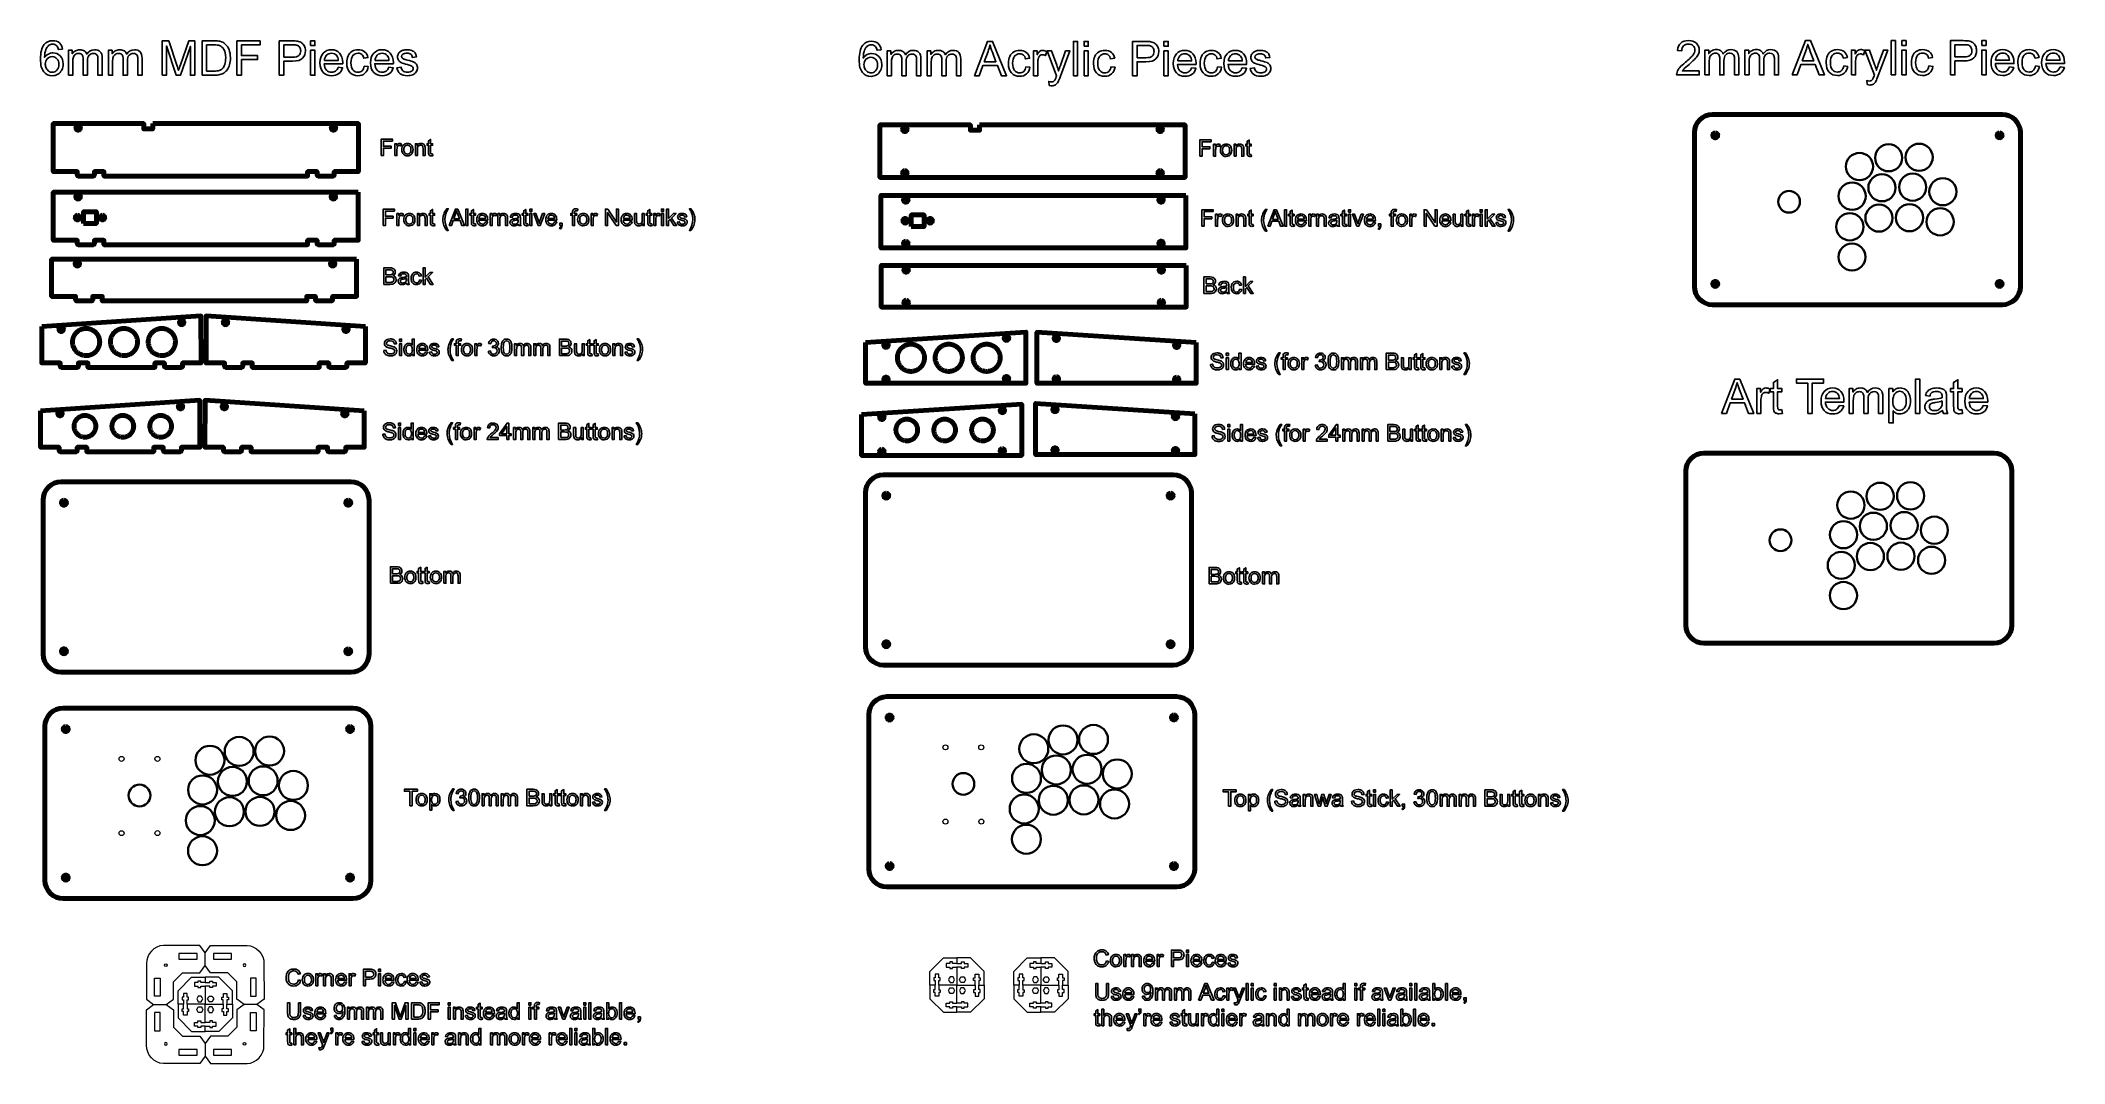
# Model space of a CAD drawing. Header units: millimetres. Extents: x 198 to 2433, y -984 to 145.
import ezdxf

# ---------------------------------------------------------------- set-up
doc = ezdxf.new("R2010")
doc.units = ezdxf.units.MM
doc.header["$MEASUREMENT"] = 0
doc.layers.add('Layer 1', color=7, linetype='Continuous')

msp = doc.modelspace()

# ---------------------------------------------------------------- linework, layer by layer
at = {"layer": 'Layer 1', "color": 250, "lineweight": 70}
for points in [[(245.4105, -57.3654), (259.4105, -57.3654), (259.4105, -44.3654), (245.4105, -44.3654), (245.4105, -57.3654)], [(1159.5605, -60.8465), (1173.5605, -60.8465), (1173.5605, -47.8465), (1159.5605, -47.8465), (1159.5605, -60.8465)]]:
    msp.add_lwpolyline(points, close=True, dxfattribs=at)
at = {"layer": 'Layer 1', "color": 250, "lineweight": 18}
for points in [[(350.6564, -869.4675), (370.6564, -869.4675), (370.6564, -863.1675), (350.6564, -863.1675), (350.6564, -869.4675)], [(388.653, -869.4675), (408.653, -869.4675), (408.653, -863.1675), (388.653, -863.1675), (388.653, -869.4675)], [(350.6564, -975.4461), (370.6564, -975.4461), (370.6564, -969.1461), (350.6564, -969.1461), (350.6564, -975.4461)], [(388.653, -975.4461), (408.653, -975.4461), (408.653, -969.1461), (388.653, -969.1461), (388.653, -975.4461)]]:
    msp.add_lwpolyline(points, close=True, dxfattribs=at)
at = {"layer": 'Layer 1', "color": 250, "lineweight": 70}
for centre, major_axis in [((239.2838, 47.9669), (0, 2.5)), ((521.2838, 47.9669), (0, 2.5)), ((1152.3687, 46.4583), (0, 2.5)), ((1434.3687, 46.4583), (0, 2.5)), ((2047.4724, 39.9017), (0, 2.75)), ((2361.5224, 39.9417), (0, 2.75)), ((1152.3687, -1.5605), (0, 2.5)), ((1434.3687, -1.5361), (0, 2.5)), ((239.2445, -27.8865), (0, 2.5)), ((521.2445, -27.8865), (0, 2.5)), ((1153.3945, -31.3676), (0, 2.5)), ((1435.3945, -31.3676), (0, 2.5)), ((238.5628, -50.8654), (0, 2.5)), ((266.2513, -50.8654), (0, 2.5)), ((1152.7128, -54.3465), (0, 2.5)), ((1180.4013, -54.3465), (0, 2.5)), ((1153.3945, -79.4039), (0, 2.5)), ((1435.3945, -79.3637), (0, 2.5)), ((238.4049, -101.8319), (0, 2.5)), ((520.3822, -101.8519), (0, 2.5)), ((1153.773, -108.6601), (0, 2.5)), ((1435.7503, -108.6801), (0, 2.5)), ((2047.5118, -124.0328), (0, 2.75)), ((2361.5024, -124.0483), (0, 2.75)), ((1153.773, -144.6776), (0, 2.5)), ((1435.7503, -144.6533), (0, 2.5)), ((1131.6088, -191.6434), (0, 2.5)), ((1264.5899, -183.9711), (0, 2.5)), ((1319.6862, -184.1035), (0, 2.5)), ((1452.6673, -191.7758), (0, 2.5)), ((1131.6088, -229.3464), (0, 2.5)), ((1264.5899, -228.6452), (0, 2.5)), ((1319.6862, -228.7776), (0, 2.5)), ((1452.6673, -229.4788), (0, 2.5)), ((1260.0173, -263.6715), (0, 2.5)), ((1318.282, -262.7407), (0, 2.5)), ((1451.2631, -270.413), (0, 2.5)), ((1127.0362, -271.3438), (0, 2.5)), ((1127.0362, -309.0468), (0, 2.5)), ((1260.0173, -308.3456), (0, 2.5)), ((1318.282, -307.4148), (0, 2.5)), ((1451.2631, -308.116), (0, 2.5)), ((1131.8586, -357.7736), (0, 2.75)), ((1445.9086, -357.7336), (0, 2.75)), ((223.5705, -365.5933), (0, 2.75)), ((537.6205, -365.5533), (0, 2.75)), ((223.6099, -529.5278), (0, 2.75)), ((537.6005, -529.5433), (0, 2.75)), ((1131.898, -521.7081), (0, 2.75)), ((1445.8886, -521.7236), (0, 2.75)), ((1135.5671, -602.6198), (0, 2.75)), ((1449.6171, -602.5798), (0, 2.75)), ((225.605, -615.3613), (0, 2.75)), ((539.655, -615.3213), (0, 2.75)), ((225.6444, -779.2958), (0, 2.75)), ((539.635, -779.3113), (0, 2.75)), ((1135.6065, -766.5543), (0, 2.75)), ((1449.5971, -766.5698), (0, 2.75))]:
    msp.add_ellipse(centre, major_axis=major_axis, ratio=1, dxfattribs=at)
at = {"layer": 'Layer 1', "color": 250, "lineweight": 35}
for centre, major_axis in [((2239.0379, 15.1827), (0, 15)), ((2272.6801, 15.6679), (0, 15)), ((2206.7536, 5.43), (0, 15)), ((2128.9804, -33.3843), (0, 12)), ((2198.6588, -27.2419), (0, 15)), ((2231.6133, -17.9176), (0, 15)), ((2265.5531, -17.2349), (0, 15)), ((2298.9077, -22.3064), (0, 15)), ((2228.2974, -51.3697), (0, 15)), ((2262.0421, -50.9796), (0, 15)), ((2295.8843, -55.4659), (0, 15)), ((2196.1131, -61.025), (0, 15)), ((2198.5513, -94.3795), (0, 15)), ((2197.3006, -368.19), (0, 15)), ((2229.5849, -358.4373), (0, 15)), ((2263.2271, -357.9521), (0, 15)), ((2222.1603, -391.5376), (0, 15)), ((2256.1001, -390.8549), (0, 15)), ((2119.5274, -407.0043), (0, 12)), ((2189.2058, -400.8619), (0, 15)), ((2289.4547, -395.9264), (0, 15)), ((2186.6601, -434.645), (0, 15)), ((2218.8444, -424.9897), (0, 15)), ((2252.5891, -424.5996), (0, 15)), ((2286.4313, -429.0859), (0, 15)), ((2189.0983, -467.9995), (0, 15)), ((417.1705, -640.0803), (0, 16)), ((450.8127, -639.5951), (0, 16)), ((1294.8483, -637.0915), (0, 16)), ((1327.1326, -627.3388), (0, 16)), ((1360.7748, -626.8536), (0, 16)), ((384.8862, -649.833), (0, 16)), ((1319.708, -660.4391), (0, 16)), ((1353.6478, -659.7564), (0, 16)), ((376.7914, -682.5049), (0, 16)), ((409.7459, -673.1806), (0, 16)), ((443.6857, -672.4979), (0, 16)), ((477.0403, -677.5694), (0, 16)), ((1217.0751, -675.9058), (0, 12)), ((1286.7535, -669.7634), (0, 16)), ((1387.0024, -664.8279), (0, 16)), ((307.113, -688.6473), (0, 12)), ((406.43, -706.6327), (0, 16)), ((440.1747, -706.2426), (0, 16)), ((1284.2078, -703.5465), (0, 16)), ((1316.3921, -693.8912), (0, 16)), ((1350.1368, -693.5011), (0, 16)), ((1383.979, -697.9874), (0, 16)), ((374.2457, -716.288), (0, 16)), ((474.0169, -710.7289), (0, 16)), ((376.6839, -749.6425), (0, 16)), ((1286.646, -736.901), (0, 16))]:
    msp.add_ellipse(centre, major_axis=major_axis, ratio=1, dxfattribs=at)
at = {"layer": 'Layer 1', "color": 250, "lineweight": 18}
for centre in [(287.291, -648.2604), (326.866, -648.2604), (1197.2531, -635.5189), (1236.8281, -635.5189), (1197.2531, -717.519), (1236.8656, -717.4814), (287.291, -730.2605), (326.9035, -730.2229)]:
    msp.add_ellipse(centre, major_axis=(0, 2.75), ratio=1, dxfattribs=at)
at = {"layer": 'Layer 1', "color": 250}
for points, knots in [([(222.113, 134.9369), (222.113, 134.9369), (217.5093, 134.5665), (217.5093, 134.5665), (217.0948, 136.3921), (216.5039, 137.7239), (215.7366, 138.5529), (214.4754, 139.8846), (212.9143, 140.5461), (211.0623, 140.5461), (209.5718, 140.5461), (208.2489, 140.1316), (207.1111, 139.3026), (205.6471, 138.2354), (204.5006, 136.6832), (203.6451, 134.6371), (202.7984, 132.5821), (202.3575, 129.6629), (202.3222, 125.8794), (203.4423, 127.5815), (204.8181, 128.8515), (206.4409, 129.6717), (208.0636, 130.5008), (209.757, 130.9153), (211.5385, 130.9153), (214.643, 130.9153), (217.2888, 129.7687), (219.476, 127.4845), (221.6544, 125.2003), (222.748, 122.2546), (222.748, 118.6298), (222.748, 116.2485), (222.2365, 114.0437), (221.2134, 111.9975), (220.1816, 109.9514), (218.7793, 108.3904), (216.9801, 107.3056), (215.1898, 106.2208), (213.1525, 105.674), (210.8771, 105.674), (207.0053, 105.674), (203.8391, 107.1028), (201.3873, 109.9514), (198.9443, 112.8001), (197.7184, 117.5009), (197.7184, 124.0449), (197.7184, 131.3651), (199.0766, 136.692), (201.7842, 140.0169), (204.1478, 142.9097), (207.3316, 144.3561), (211.3445, 144.3561), (214.3255, 144.3561), (216.7773, 143.5183), (218.6823, 141.8514), (220.5873, 140.1845), (221.7338, 137.8826), (222.113, 134.9369)], [0, 0, 0, 0, 0.052631579, 0.052631579, 0.052631579, 0.105263158, 0.105263158, 0.105263158, 0.157894737, 0.157894737, 0.157894737, 0.210526316, 0.210526316, 0.210526316, 0.263157895, 0.263157895, 0.263157895, 0.315789474, 0.315789474, 0.315789474, 0.368421053, 0.368421053, 0.368421053, 0.421052632, 0.421052632, 0.421052632, 0.473684211, 0.473684211, 0.473684211, 0.526315789, 0.526315789, 0.526315789, 0.578947368, 0.578947368, 0.578947368, 0.631578947, 0.631578947, 0.631578947, 0.684210526, 0.684210526, 0.684210526, 0.736842105, 0.736842105, 0.736842105, 0.789473684, 0.789473684, 0.789473684, 0.842105263, 0.842105263, 0.842105263, 0.894736842, 0.894736842, 0.894736842, 0.947368421, 0.947368421, 0.947368421, 1, 1, 1, 1]), ([(228.6306, 106.309), (228.6306, 106.309), (228.6306, 133.7728), (228.6306, 133.7728), (228.6306, 133.7728), (232.811, 133.7728), (232.811, 133.7728), (232.811, 133.7728), (232.811, 129.8922), (232.811, 129.8922), (233.6665, 131.2328), (234.813, 132.3176), (236.2418, 133.1289), (237.6705, 133.9492), (239.2933, 134.3549), (241.1189, 134.3549), (243.1474, 134.3549), (244.8143, 133.9315), (246.1108, 133.0937), (247.4072, 132.247), (248.3244, 131.074), (248.8536, 129.5571), (251.0408, 132.7585), (253.8719, 134.3549), (257.3644, 134.3549), (260.0984, 134.3549), (262.2062, 133.6052), (263.6703, 132.0971), (265.1431, 130.5889), (265.884, 128.2694), (265.884, 125.1385), (265.884, 125.1385), (265.884, 106.309), (265.884, 106.309), (265.884, 106.309), (261.2273, 106.309), (261.2273, 106.309), (261.2273, 106.309), (261.2273, 123.5951), (261.2273, 123.5951), (261.2273, 125.4472), (261.0685, 126.7878), (260.7687, 127.608), (260.4688, 128.4282), (259.922, 129.0808), (259.1194, 129.5835), (258.3257, 130.0862), (257.3908, 130.3332), (256.3237, 130.3332), (254.3834, 130.3332), (252.7783, 129.6894), (251.4994, 128.4105), (250.2206, 127.1229), (249.5856, 125.068), (249.5856, 122.2457), (249.5856, 122.2457), (249.5856, 106.309), (249.5856, 106.309), (249.5856, 106.309), (244.9289, 106.309), (244.9289, 106.309), (244.9289, 106.309), (244.9289, 124.1331), (244.9289, 124.1331), (244.9289, 126.1969), (244.5497, 127.7491), (243.7912, 128.781), (243.0328, 129.8128), (241.7892, 130.3332), (240.0694, 130.3332), (238.7641, 130.3332), (237.5559, 129.9892), (236.4446, 129.3013), (235.3334, 128.6134), (234.5308, 127.608), (234.0281, 126.2762), (233.5342, 124.9533), (233.2873, 123.0395), (233.2873, 120.5436), (233.2873, 120.5436), (233.2873, 106.309), (233.2873, 106.309), (233.2873, 106.309), (228.6306, 106.309), (228.6306, 106.309)], [0, 0, 0, 0, 0.035714286, 0.035714286, 0.035714286, 0.071428571, 0.071428571, 0.071428571, 0.107142857, 0.107142857, 0.107142857, 0.142857143, 0.142857143, 0.142857143, 0.178571429, 0.178571429, 0.178571429, 0.214285714, 0.214285714, 0.214285714, 0.25, 0.25, 0.25, 0.285714286, 0.285714286, 0.285714286, 0.321428571, 0.321428571, 0.321428571, 0.357142857, 0.357142857, 0.357142857, 0.392857143, 0.392857143, 0.392857143, 0.428571429, 0.428571429, 0.428571429, 0.464285714, 0.464285714, 0.464285714, 0.5, 0.5, 0.5, 0.535714286, 0.535714286, 0.535714286, 0.571428571, 0.571428571, 0.571428571, 0.607142857, 0.607142857, 0.607142857, 0.642857143, 0.642857143, 0.642857143, 0.678571429, 0.678571429, 0.678571429, 0.714285714, 0.714285714, 0.714285714, 0.75, 0.75, 0.75, 0.785714286, 0.785714286, 0.785714286, 0.821428571, 0.821428571, 0.821428571, 0.857142857, 0.857142857, 0.857142857, 0.892857143, 0.892857143, 0.892857143, 0.928571429, 0.928571429, 0.928571429, 0.964285714, 0.964285714, 0.964285714, 1, 1, 1, 1]), ([(272.7102, 106.309), (272.7102, 106.309), (272.7102, 133.7728), (272.7102, 133.7728), (272.7102, 133.7728), (276.8906, 133.7728), (276.8906, 133.7728), (276.8906, 133.7728), (276.8906, 129.8922), (276.8906, 129.8922), (277.7461, 131.2328), (278.8926, 132.3176), (280.3214, 133.1289), (281.7501, 133.9492), (283.3729, 134.3549), (285.1985, 134.3549), (287.227, 134.3549), (288.8939, 133.9315), (290.1904, 133.0937), (291.4868, 132.247), (292.404, 131.074), (292.9332, 129.5571), (295.1204, 132.7585), (297.9515, 134.3549), (301.444, 134.3549), (304.178, 134.3549), (306.2858, 133.6052), (307.7499, 132.0971), (309.2227, 130.5889), (309.9636, 128.2694), (309.9636, 125.1385), (309.9636, 125.1385), (309.9636, 106.309), (309.9636, 106.309), (309.9636, 106.309), (305.3069, 106.309), (305.3069, 106.309), (305.3069, 106.309), (305.3069, 123.5951), (305.3069, 123.5951), (305.3069, 125.4472), (305.1481, 126.7878), (304.8483, 127.608), (304.5484, 128.4282), (304.0016, 129.0808), (303.199, 129.5835), (302.4053, 130.0862), (301.4704, 130.3332), (300.4033, 130.3332), (298.463, 130.3332), (296.8579, 129.6894), (295.579, 128.4105), (294.3002, 127.1229), (293.6652, 125.068), (293.6652, 122.2457), (293.6652, 122.2457), (293.6652, 106.309), (293.6652, 106.309), (293.6652, 106.309), (289.0085, 106.309), (289.0085, 106.309), (289.0085, 106.309), (289.0085, 124.1331), (289.0085, 124.1331), (289.0085, 126.1969), (288.6293, 127.7491), (287.8708, 128.781), (287.1124, 129.8128), (285.8688, 130.3332), (284.149, 130.3332), (282.8437, 130.3332), (281.6355, 129.9892), (280.5242, 129.3013), (279.413, 128.6134), (278.6104, 127.608), (278.1077, 126.2762), (277.6138, 124.9533), (277.3669, 123.0395), (277.3669, 120.5436), (277.3669, 120.5436), (277.3669, 106.309), (277.3669, 106.309), (277.3669, 106.309), (272.7102, 106.309), (272.7102, 106.309)], [0, 0, 0, 0, 0.035714286, 0.035714286, 0.035714286, 0.071428571, 0.071428571, 0.071428571, 0.107142857, 0.107142857, 0.107142857, 0.142857143, 0.142857143, 0.142857143, 0.178571429, 0.178571429, 0.178571429, 0.214285714, 0.214285714, 0.214285714, 0.25, 0.25, 0.25, 0.285714286, 0.285714286, 0.285714286, 0.321428571, 0.321428571, 0.321428571, 0.357142857, 0.357142857, 0.357142857, 0.392857143, 0.392857143, 0.392857143, 0.428571429, 0.428571429, 0.428571429, 0.464285714, 0.464285714, 0.464285714, 0.5, 0.5, 0.5, 0.535714286, 0.535714286, 0.535714286, 0.571428571, 0.571428571, 0.571428571, 0.607142857, 0.607142857, 0.607142857, 0.642857143, 0.642857143, 0.642857143, 0.678571429, 0.678571429, 0.678571429, 0.714285714, 0.714285714, 0.714285714, 0.75, 0.75, 0.75, 0.785714286, 0.785714286, 0.785714286, 0.821428571, 0.821428571, 0.821428571, 0.857142857, 0.857142857, 0.857142857, 0.892857143, 0.892857143, 0.892857143, 0.928571429, 0.928571429, 0.928571429, 0.964285714, 0.964285714, 0.964285714, 1, 1, 1, 1]), ([(331.9681, 106.309), (331.9681, 106.309), (331.9681, 144.1974), (331.9681, 144.1974), (331.9681, 144.1974), (339.4822, 144.1974), (339.4822, 144.1974), (339.4822, 144.1974), (348.4428, 117.3774), (348.4428, 117.3774), (349.2718, 114.8815), (349.8715, 113.0118), (350.2508, 111.7682), (350.6829, 113.1441), (351.362, 115.1725), (352.2792, 117.8448), (352.2792, 117.8448), (361.3986, 144.1974), (361.3986, 144.1974), (361.3986, 144.1974), (368.1102, 144.1974), (368.1102, 144.1974), (368.1102, 144.1974), (368.1102, 106.309), (368.1102, 106.309), (368.1102, 106.309), (363.2947, 106.309), (363.2947, 106.309), (363.2947, 106.309), (363.2947, 138.0061), (363.2947, 138.0061), (363.2947, 138.0061), (352.2351, 106.309), (352.2351, 106.309), (352.2351, 106.309), (347.7196, 106.309), (347.7196, 106.309), (347.7196, 106.309), (336.7835, 138.5882), (336.7835, 138.5882), (336.7835, 138.5882), (336.7835, 106.309), (336.7835, 106.309), (336.7835, 106.309), (331.9681, 106.309), (331.9681, 106.309)], [0, 0, 0, 0, 0.066666667, 0.066666667, 0.066666667, 0.133333333, 0.133333333, 0.133333333, 0.2, 0.2, 0.2, 0.266666667, 0.266666667, 0.266666667, 0.333333333, 0.333333333, 0.333333333, 0.4, 0.4, 0.4, 0.466666667, 0.466666667, 0.466666667, 0.533333333, 0.533333333, 0.533333333, 0.6, 0.6, 0.6, 0.666666667, 0.666666667, 0.666666667, 0.733333333, 0.733333333, 0.733333333, 0.8, 0.8, 0.8, 0.866666667, 0.866666667, 0.866666667, 0.933333333, 0.933333333, 0.933333333, 1, 1, 1, 1]), ([(376.1535, 106.309), (376.1535, 106.309), (376.1535, 144.1974), (376.1535, 144.1974), (376.1535, 144.1974), (389.2063, 144.1974), (389.2063, 144.1974), (392.152, 144.1974), (394.4009, 144.021), (395.9532, 143.6594), (398.1227, 143.1567), (399.9748, 142.2483), (401.5094, 140.943), (403.5114, 139.2496), (405.0019, 137.0977), (405.9897, 134.4695), (406.9863, 131.8413), (407.4802, 128.8339), (407.4802, 125.456), (407.4802, 122.5809), (407.145, 120.0321), (406.4748, 117.8096), (405.8045, 115.5871), (404.9402, 113.7438), (403.8907, 112.2886), (402.8323, 110.8334), (401.6858, 109.6868), (400.4334, 108.8578), (399.1899, 108.02), (397.6818, 107.385), (395.9179, 106.9528), (394.1452, 106.5207), (392.1167, 106.309), (389.8236, 106.309), (389.8236, 106.309), (376.1535, 106.309), (376.1535, 106.309)], [0, 0, 0, 0, 0.083333333, 0.083333333, 0.083333333, 0.166666667, 0.166666667, 0.166666667, 0.25, 0.25, 0.25, 0.333333333, 0.333333333, 0.333333333, 0.416666667, 0.416666667, 0.416666667, 0.5, 0.5, 0.5, 0.583333333, 0.583333333, 0.583333333, 0.666666667, 0.666666667, 0.666666667, 0.75, 0.75, 0.75, 0.833333333, 0.833333333, 0.833333333, 0.916666667, 0.916666667, 0.916666667, 1, 1, 1, 1]), ([(381.1806, 110.754), (381.1806, 110.754), (389.2592, 110.754), (389.2592, 110.754), (391.7551, 110.754), (393.713, 110.9833), (395.1329, 111.4507), (396.5529, 111.9182), (397.6818, 112.5708), (398.5284, 113.4175), (399.7102, 114.6081), (400.6363, 116.2132), (401.2977, 118.2241), (401.9592, 120.2349), (402.2943, 122.6691), (402.2943, 125.5354), (402.2943, 129.5042), (401.6417, 132.5557), (400.3452, 134.69), (399.0488, 136.8243), (397.4701, 138.253), (395.6092, 138.9762), (394.2686, 139.4966), (392.1079, 139.7524), (389.1269, 139.7524), (389.1269, 139.7524), (381.1806, 139.7524), (381.1806, 139.7524), (381.1806, 139.7524), (381.1806, 110.754), (381.1806, 110.754)], [0, 0, 0, 0, 0.1, 0.1, 0.1, 0.2, 0.2, 0.2, 0.3, 0.3, 0.3, 0.4, 0.4, 0.4, 0.5, 0.5, 0.5, 0.6, 0.6, 0.6, 0.7, 0.7, 0.7, 0.8, 0.8, 0.8, 0.9, 0.9, 0.9, 1, 1, 1, 1]), ([(414.6328, 106.309), (414.6328, 106.309), (414.6328, 144.1974), (414.6328, 144.1974), (414.6328, 144.1974), (440.1915, 144.1974), (440.1915, 144.1974), (440.1915, 144.1974), (440.1915, 139.7524), (440.1915, 139.7524), (440.1915, 139.7524), (419.6599, 139.7524), (419.6599, 139.7524), (419.6599, 139.7524), (419.6599, 127.9519), (419.6599, 127.9519), (419.6599, 127.9519), (437.4399, 127.9519), (437.4399, 127.9519), (437.4399, 127.9519), (437.4399, 123.5069), (437.4399, 123.5069), (437.4399, 123.5069), (419.6599, 123.5069), (419.6599, 123.5069), (419.6599, 123.5069), (419.6599, 106.309), (419.6599, 106.309), (419.6599, 106.309), (414.6328, 106.309), (414.6328, 106.309)], [0, 0, 0, 0, 0.1, 0.1, 0.1, 0.2, 0.2, 0.2, 0.3, 0.3, 0.3, 0.4, 0.4, 0.4, 0.5, 0.5, 0.5, 0.6, 0.6, 0.6, 0.7, 0.7, 0.7, 0.8, 0.8, 0.8, 0.9, 0.9, 0.9, 1, 1, 1, 1]), ([(461.3935, 106.309), (461.3935, 106.309), (461.3935, 144.1974), (461.3935, 144.1974), (461.3935, 144.1974), (475.6986, 144.1974), (475.6986, 144.1974), (478.2122, 144.1974), (480.1348, 144.0739), (481.4666, 143.8358), (483.3275, 143.5271), (484.8885, 142.9362), (486.1497, 142.0719), (487.4109, 141.1987), (488.4251, 139.9817), (489.1924, 138.4206), (489.9597, 136.8596), (490.3389, 135.1398), (490.3389, 133.2612), (490.3389, 130.051), (489.3159, 127.3257), (487.2609, 125.1032), (485.2148, 122.8719), (481.5018, 121.7607), (476.1396, 121.7607), (476.1396, 121.7607), (466.4206, 121.7607), (466.4206, 121.7607), (466.4206, 121.7607), (466.4206, 106.309), (466.4206, 106.309), (466.4206, 106.309), (461.3935, 106.309), (461.3935, 106.309)], [0, 0, 0, 0, 0.090909091, 0.090909091, 0.090909091, 0.181818182, 0.181818182, 0.181818182, 0.272727273, 0.272727273, 0.272727273, 0.363636364, 0.363636364, 0.363636364, 0.454545455, 0.454545455, 0.454545455, 0.545454545, 0.545454545, 0.545454545, 0.636363636, 0.636363636, 0.636363636, 0.727272727, 0.727272727, 0.727272727, 0.818181818, 0.818181818, 0.818181818, 0.909090909, 0.909090909, 0.909090909, 1, 1, 1, 1]), ([(466.4206, 126.2057), (466.4206, 126.2057), (476.2102, 126.2057), (476.2102, 126.2057), (479.4557, 126.2057), (481.7488, 126.8054), (483.1158, 128.0137), (484.474, 129.2219), (485.1531, 130.9153), (485.1531, 133.1113), (485.1531, 134.69), (484.7562, 136.0482), (483.9536, 137.1771), (483.1511, 138.306), (482.0927, 139.0556), (480.7875, 139.4172), (479.9408, 139.6377), (478.3797, 139.7524), (476.1131, 139.7524), (476.1131, 139.7524), (466.4206, 139.7524), (466.4206, 139.7524), (466.4206, 139.7524), (466.4206, 126.2057), (466.4206, 126.2057)], [0, 0, 0, 0, 0.125, 0.125, 0.125, 0.25, 0.25, 0.25, 0.375, 0.375, 0.375, 0.5, 0.5, 0.5, 0.625, 0.625, 0.625, 0.75, 0.75, 0.75, 0.875, 0.875, 0.875, 1, 1, 1, 1]), ([(496.1068, 138.9057), (496.1068, 138.9057), (496.1068, 144.1974), (496.1068, 144.1974), (496.1068, 144.1974), (500.7635, 144.1974), (500.7635, 144.1974), (500.7635, 144.1974), (500.7635, 138.9057), (500.7635, 138.9057), (500.7635, 138.9057), (496.1068, 138.9057), (496.1068, 138.9057)], [0, 0, 0, 0, 0.25, 0.25, 0.25, 0.5, 0.5, 0.5, 0.75, 0.75, 0.75, 1, 1, 1, 1]), ([(526.5956, 115.199), (526.5956, 115.199), (531.411, 114.564), (531.411, 114.564), (530.6614, 111.7682), (529.2591, 109.5898), (527.213, 108.0464), (525.1669, 106.503), (522.5563, 105.7269), (519.3725, 105.7269), (515.3685, 105.7269), (512.1935, 106.9616), (509.8475, 109.4311), (507.5015, 111.8917), (506.3285, 115.3578), (506.3285, 119.8116), (506.3285, 124.4153), (507.5103, 127.996), (509.8828, 130.536), (512.2552, 133.0848), (515.3332, 134.3549), (519.1167, 134.3549), (522.7768, 134.3549), (525.7666, 133.1113), (528.0861, 130.6154), (530.4056, 128.1195), (531.5698, 124.6094), (531.5698, 120.085), (531.5698, 119.8116), (531.561, 119.3971), (531.5433, 118.8503), (531.5433, 118.8503), (511.091, 118.8503), (511.091, 118.8503), (511.2674, 115.8428), (512.1141, 113.5321), (513.6487, 111.9358), (515.1744, 110.3395), (517.0882, 109.5369), (519.3725, 109.5369), (521.0746, 109.5369), (522.5298, 109.9867), (523.7293, 110.8863), (524.9376, 111.7859), (525.8901, 113.2234), (526.5956, 115.199)], [0, 0, 0, 0, 0.066666667, 0.066666667, 0.066666667, 0.133333333, 0.133333333, 0.133333333, 0.2, 0.2, 0.2, 0.266666667, 0.266666667, 0.266666667, 0.333333333, 0.333333333, 0.333333333, 0.4, 0.4, 0.4, 0.466666667, 0.466666667, 0.466666667, 0.533333333, 0.533333333, 0.533333333, 0.6, 0.6, 0.6, 0.666666667, 0.666666667, 0.666666667, 0.733333333, 0.733333333, 0.733333333, 0.8, 0.8, 0.8, 0.866666667, 0.866666667, 0.866666667, 0.933333333, 0.933333333, 0.933333333, 1, 1, 1, 1]), ([(555.2324, 116.3632), (555.2324, 116.3632), (559.7832, 115.7282), (559.7832, 115.7282), (559.2805, 112.5973), (558.0105, 110.1543), (555.9556, 108.3816), (553.9006, 106.6089), (551.3694, 105.7269), (548.3797, 105.7269), (544.6314, 105.7269), (541.6151, 106.9528), (539.3397, 109.4046), (537.0555, 111.8564), (535.9178, 115.3666), (535.9178, 119.935), (535.9178, 122.8984), (536.4117, 125.4825), (537.3906, 127.705), (538.3696, 129.9187), (539.8601, 131.5855), (541.8709, 132.688), (543.8729, 133.7992), (546.0513, 134.3549), (548.4149, 134.3549), (551.3871, 134.3549), (553.8301, 133.6052), (555.7174, 132.0971), (557.6136, 130.5889), (558.8307, 128.4458), (559.3599, 125.6765), (559.3599, 125.6765), (554.8619, 124.9886), (554.8619, 124.9886), (554.4298, 126.8319), (553.6713, 128.2165), (552.5689, 129.1514), (551.4753, 130.0774), (550.1524, 130.5448), (548.6001, 130.5448), (546.2542, 130.5448), (544.3492, 129.707), (542.8763, 128.0313), (541.4123, 126.3468), (540.6803, 123.701), (540.6803, 120.0673), (540.6803, 116.3808), (541.3858, 113.7085), (542.7969, 112.0416), (544.2169, 110.3748), (546.0601, 109.5369), (548.3267, 109.5369), (550.1612, 109.5369), (551.6869, 110.0925), (552.904, 111.2126), (554.1299, 112.3239), (554.906, 114.0437), (555.2324, 116.3632)], [0, 0, 0, 0, 0.052631579, 0.052631579, 0.052631579, 0.105263158, 0.105263158, 0.105263158, 0.157894737, 0.157894737, 0.157894737, 0.210526316, 0.210526316, 0.210526316, 0.263157895, 0.263157895, 0.263157895, 0.315789474, 0.315789474, 0.315789474, 0.368421053, 0.368421053, 0.368421053, 0.421052632, 0.421052632, 0.421052632, 0.473684211, 0.473684211, 0.473684211, 0.526315789, 0.526315789, 0.526315789, 0.578947368, 0.578947368, 0.578947368, 0.631578947, 0.631578947, 0.631578947, 0.684210526, 0.684210526, 0.684210526, 0.736842105, 0.736842105, 0.736842105, 0.789473684, 0.789473684, 0.789473684, 0.842105263, 0.842105263, 0.842105263, 0.894736842, 0.894736842, 0.894736842, 0.947368421, 0.947368421, 0.947368421, 1, 1, 1, 1]), ([(582.4844, 115.199), (582.4844, 115.199), (587.2998, 114.564), (587.2998, 114.564), (586.5502, 111.7682), (585.1479, 109.5898), (583.1018, 108.0464), (581.0557, 106.503), (578.4451, 105.7269), (575.2613, 105.7269), (571.2573, 105.7269), (568.0823, 106.9616), (565.7363, 109.4311), (563.3903, 111.8917), (562.2173, 115.3578), (562.2173, 119.8116), (562.2173, 124.4153), (563.3991, 127.996), (565.7716, 130.536), (568.144, 133.0848), (571.222, 134.3549), (575.0055, 134.3549), (578.6656, 134.3549), (581.6554, 133.1113), (583.9749, 130.6154), (586.2944, 128.1195), (587.4586, 124.6094), (587.4586, 120.085), (587.4586, 119.8116), (587.4498, 119.3971), (587.4321, 118.8503), (587.4321, 118.8503), (566.9798, 118.8503), (566.9798, 118.8503), (567.1562, 115.8428), (568.0029, 113.5321), (569.5375, 111.9358), (571.0632, 110.3395), (572.977, 109.5369), (575.2613, 109.5369), (576.9634, 109.5369), (578.4186, 109.9867), (579.6181, 110.8863), (580.8264, 111.7859), (581.7789, 113.2234), (582.4844, 115.199)], [0, 0, 0, 0, 0.066666667, 0.066666667, 0.066666667, 0.133333333, 0.133333333, 0.133333333, 0.2, 0.2, 0.2, 0.266666667, 0.266666667, 0.266666667, 0.333333333, 0.333333333, 0.333333333, 0.4, 0.4, 0.4, 0.466666667, 0.466666667, 0.466666667, 0.533333333, 0.533333333, 0.533333333, 0.6, 0.6, 0.6, 0.666666667, 0.666666667, 0.666666667, 0.733333333, 0.733333333, 0.733333333, 0.8, 0.8, 0.8, 0.866666667, 0.866666667, 0.866666667, 0.933333333, 0.933333333, 0.933333333, 1, 1, 1, 1]), ([(591.3303, 114.5111), (591.3303, 114.5111), (595.9341, 115.2519), (595.9341, 115.2519), (596.1898, 113.4087), (596.913, 111.9975), (598.0948, 111.0098), (599.2766, 110.0308), (600.9347, 109.5369), (603.0514, 109.5369), (605.1945, 109.5369), (606.782, 109.9691), (607.8227, 110.8422), (608.8546, 111.7065), (609.3749, 112.7296), (609.3749, 113.9025), (609.3749, 114.9521), (608.9075, 115.7811), (607.9814, 116.3808), (607.3288, 116.7953), (605.7413, 117.3157), (603.2189, 117.9595), (599.8146, 118.815), (597.4598, 119.5558), (596.1369, 120.182), (594.8228, 120.817), (593.8262, 121.6813), (593.1471, 122.7926), (592.468, 123.895), (592.1241, 125.1209), (592.1241, 126.4614), (592.1241, 127.6873), (592.4063, 128.8162), (592.9619, 129.8569), (593.5264, 130.8976), (594.2848, 131.7619), (595.2462, 132.4498), (595.9693, 132.979), (596.9571, 133.4288), (598.2007, 133.7992), (599.453, 134.1696), (600.7848, 134.3549), (602.2135, 134.3549), (604.3655, 134.3549), (606.2528, 134.0462), (607.8756, 133.42), (609.5072, 132.8026), (610.7066, 131.956), (611.4828, 130.8976), (612.2501, 129.8305), (612.788, 128.4105), (613.0791, 126.629), (613.0791, 126.629), (608.5282, 125.994), (608.5282, 125.994), (608.3254, 127.4228), (607.7257, 128.5428), (606.7379, 129.3454), (605.7501, 130.148), (604.3566, 130.5448), (602.5487, 130.5448), (600.4232, 130.5448), (598.8974, 130.1921), (597.989, 129.4865), (597.0806, 128.781), (596.622, 127.9519), (596.622, 127.0082), (596.622, 126.4085), (596.8072, 125.8617), (597.1864, 125.3767), (597.5657, 124.8828), (598.1566, 124.4682), (598.968, 124.1419), (599.4354, 123.9655), (600.7936, 123.5687), (603.069, 122.9513), (606.3498, 122.0782), (608.6429, 121.355), (609.9482, 120.7994), (611.2535, 120.2437), (612.2765, 119.4235), (613.0173, 118.3652), (613.767, 117.298), (614.1374, 115.9751), (614.1374, 114.3876), (614.1374, 112.8442), (613.6876, 111.389), (612.7792, 110.022), (611.8708, 108.655), (610.5655, 107.5966), (608.8634, 106.847), (607.1524, 106.0973), (605.221, 105.7269), (603.069, 105.7269), (599.5059, 105.7269), (596.7807, 106.4678), (594.911, 107.9406), (593.0413, 109.4223), (591.8507, 111.6095), (591.3303, 114.5111)], [0, 0, 0, 0, 0.03030303, 0.03030303, 0.03030303, 0.060606061, 0.060606061, 0.060606061, 0.090909091, 0.090909091, 0.090909091, 0.121212121, 0.121212121, 0.121212121, 0.151515152, 0.151515152, 0.151515152, 0.181818182, 0.181818182, 0.181818182, 0.212121212, 0.212121212, 0.212121212, 0.242424242, 0.242424242, 0.242424242, 0.272727273, 0.272727273, 0.272727273, 0.303030303, 0.303030303, 0.303030303, 0.333333333, 0.333333333, 0.333333333, 0.363636364, 0.363636364, 0.363636364, 0.393939394, 0.393939394, 0.393939394, 0.424242424, 0.424242424, 0.424242424, 0.454545455, 0.454545455, 0.454545455, 0.484848485, 0.484848485, 0.484848485, 0.515151515, 0.515151515, 0.515151515, 0.545454545, 0.545454545, 0.545454545, 0.575757576, 0.575757576, 0.575757576, 0.606060606, 0.606060606, 0.606060606, 0.636363636, 0.636363636, 0.636363636, 0.666666667, 0.666666667, 0.666666667, 0.696969697, 0.696969697, 0.696969697, 0.727272727, 0.727272727, 0.727272727, 0.757575758, 0.757575758, 0.757575758, 0.787878788, 0.787878788, 0.787878788, 0.818181818, 0.818181818, 0.818181818, 0.848484848, 0.848484848, 0.848484848, 0.878787879, 0.878787879, 0.878787879, 0.909090909, 0.909090909, 0.909090909, 0.939393939, 0.939393939, 0.939393939, 0.96969697, 0.96969697, 0.96969697, 1, 1, 1, 1]), ([(1126.3227, 134.2676), (1126.3227, 134.2676), (1121.719, 133.8972), (1121.719, 133.8972), (1121.3045, 135.7228), (1120.7136, 137.0546), (1119.9463, 137.8836), (1118.6851, 139.2153), (1117.124, 139.8768), (1115.272, 139.8768), (1113.7815, 139.8768), (1112.4586, 139.4623), (1111.3208, 138.6333), (1109.8568, 137.5661), (1108.7103, 136.0139), (1107.8548, 133.9678), (1107.0081, 131.9128), (1106.5672, 128.9936), (1106.5319, 125.2101), (1107.652, 126.9122), (1109.0278, 128.1822), (1110.6506, 129.0024), (1112.2733, 129.8315), (1113.9667, 130.246), (1115.7482, 130.246), (1118.8527, 130.246), (1121.4985, 129.0994), (1123.6857, 126.8152), (1125.8641, 124.531), (1126.9577, 121.5853), (1126.9577, 117.9605), (1126.9577, 115.5792), (1126.4462, 113.3744), (1125.4231, 111.3282), (1124.3913, 109.2821), (1122.989, 107.7211), (1121.1898, 106.6363), (1119.3995, 105.5515), (1117.3622, 105.0047), (1115.0868, 105.0047), (1111.215, 105.0047), (1108.0488, 106.4335), (1105.597, 109.2821), (1103.154, 112.1308), (1101.9281, 116.8316), (1101.9281, 123.3756), (1101.9281, 130.6958), (1103.2863, 136.0227), (1105.9939, 139.3476), (1108.3575, 142.2404), (1111.5413, 143.6868), (1115.5542, 143.6868), (1118.5352, 143.6868), (1120.987, 142.849), (1122.892, 141.1821), (1124.797, 139.5152), (1125.9435, 137.2133), (1126.3227, 134.2676)], [0, 0, 0, 0, 0.052631579, 0.052631579, 0.052631579, 0.105263158, 0.105263158, 0.105263158, 0.157894737, 0.157894737, 0.157894737, 0.210526316, 0.210526316, 0.210526316, 0.263157895, 0.263157895, 0.263157895, 0.315789474, 0.315789474, 0.315789474, 0.368421053, 0.368421053, 0.368421053, 0.421052632, 0.421052632, 0.421052632, 0.473684211, 0.473684211, 0.473684211, 0.526315789, 0.526315789, 0.526315789, 0.578947368, 0.578947368, 0.578947368, 0.631578947, 0.631578947, 0.631578947, 0.684210526, 0.684210526, 0.684210526, 0.736842105, 0.736842105, 0.736842105, 0.789473684, 0.789473684, 0.789473684, 0.842105263, 0.842105263, 0.842105263, 0.894736842, 0.894736842, 0.894736842, 0.947368421, 0.947368421, 0.947368421, 1, 1, 1, 1]), ([(1229.2104, 105.6397), (1229.2104, 105.6397), (1243.7449, 143.5281), (1243.7449, 143.5281), (1243.7449, 143.5281), (1249.257, 143.5281), (1249.257, 143.5281), (1249.257, 143.5281), (1264.6823, 105.6397), (1264.6823, 105.6397), (1264.6823, 105.6397), (1258.9761, 105.6397), (1258.9761, 105.6397), (1258.9761, 105.6397), (1254.5928, 117.1226), (1254.5928, 117.1226), (1254.5928, 117.1226), (1238.6384, 117.1226), (1238.6384, 117.1226), (1238.6384, 117.1226), (1234.5286, 105.6397), (1234.5286, 105.6397), (1234.5286, 105.6397), (1229.2104, 105.6397), (1229.2104, 105.6397)], [0, 0, 0, 0, 0.125, 0.125, 0.125, 0.25, 0.25, 0.25, 0.375, 0.375, 0.375, 0.5, 0.5, 0.5, 0.625, 0.625, 0.625, 0.75, 0.75, 0.75, 0.875, 0.875, 0.875, 1, 1, 1, 1]), ([(1240.1113, 121.1972), (1240.1113, 121.1972), (1253.0229, 121.1972), (1253.0229, 121.1972), (1253.0229, 121.1972), (1249.0718, 131.7012), (1249.0718, 131.7012), (1247.8812, 134.8938), (1246.9816, 137.5308), (1246.3554, 139.6122), (1245.8351, 137.1428), (1245.1384, 134.7174), (1244.2652, 132.3185), (1244.2652, 132.3185), (1240.1113, 121.1972), (1240.1113, 121.1972)], [0, 0, 0, 0, 0.2, 0.2, 0.2, 0.4, 0.4, 0.4, 0.6, 0.6, 0.6, 0.8, 0.8, 0.8, 1, 1, 1, 1]), ([(1338.5098, 105.6397), (1338.5098, 105.6397), (1338.5098, 143.5281), (1338.5098, 143.5281), (1338.5098, 143.5281), (1343.1664, 143.5281), (1343.1664, 143.5281), (1343.1664, 143.5281), (1343.1664, 105.6397), (1343.1664, 105.6397), (1343.1664, 105.6397), (1338.5098, 105.6397), (1338.5098, 105.6397)], [0, 0, 0, 0, 0.25, 0.25, 0.25, 0.5, 0.5, 0.5, 0.75, 0.75, 0.75, 1, 1, 1, 1]), ([(1350.3719, 138.2364), (1350.3719, 138.2364), (1350.3719, 143.5281), (1350.3719, 143.5281), (1350.3719, 143.5281), (1355.0286, 143.5281), (1355.0286, 143.5281), (1355.0286, 143.5281), (1355.0286, 138.2364), (1355.0286, 138.2364), (1355.0286, 138.2364), (1350.3719, 138.2364), (1350.3719, 138.2364)], [0, 0, 0, 0, 0.25, 0.25, 0.25, 0.5, 0.5, 0.5, 0.75, 0.75, 0.75, 1, 1, 1, 1]), ([(1403.8706, 105.6397), (1403.8706, 105.6397), (1403.8706, 143.5281), (1403.8706, 143.5281), (1403.8706, 143.5281), (1418.1757, 143.5281), (1418.1757, 143.5281), (1420.6893, 143.5281), (1422.6119, 143.4046), (1423.9437, 143.1665), (1425.8046, 142.8578), (1427.3656, 142.2669), (1428.6268, 141.4026), (1429.888, 140.5294), (1430.9022, 139.3124), (1431.6695, 137.7513), (1432.4368, 136.1903), (1432.816, 134.4705), (1432.816, 132.5919), (1432.816, 129.3817), (1431.793, 126.6564), (1429.738, 124.4339), (1427.6919, 122.2026), (1423.9789, 121.0914), (1418.6167, 121.0914), (1418.6167, 121.0914), (1408.8977, 121.0914), (1408.8977, 121.0914), (1408.8977, 121.0914), (1408.8977, 105.6397), (1408.8977, 105.6397), (1408.8977, 105.6397), (1403.8706, 105.6397), (1403.8706, 105.6397)], [0, 0, 0, 0, 0.090909091, 0.090909091, 0.090909091, 0.181818182, 0.181818182, 0.181818182, 0.272727273, 0.272727273, 0.272727273, 0.363636364, 0.363636364, 0.363636364, 0.454545455, 0.454545455, 0.454545455, 0.545454545, 0.545454545, 0.545454545, 0.636363636, 0.636363636, 0.636363636, 0.727272727, 0.727272727, 0.727272727, 0.818181818, 0.818181818, 0.818181818, 0.909090909, 0.909090909, 0.909090909, 1, 1, 1, 1]), ([(1408.8977, 125.5364), (1408.8977, 125.5364), (1418.6873, 125.5364), (1418.6873, 125.5364), (1421.9328, 125.5364), (1424.2259, 126.1361), (1425.5929, 127.3444), (1426.9511, 128.5526), (1427.6302, 130.246), (1427.6302, 132.442), (1427.6302, 134.0207), (1427.2333, 135.3789), (1426.4307, 136.5078), (1425.6282, 137.6367), (1424.5698, 138.3863), (1423.2646, 138.7479), (1422.4179, 138.9684), (1420.8568, 139.0831), (1418.5902, 139.0831), (1418.5902, 139.0831), (1408.8977, 139.0831), (1408.8977, 139.0831), (1408.8977, 139.0831), (1408.8977, 125.5364), (1408.8977, 125.5364)], [0, 0, 0, 0, 0.125, 0.125, 0.125, 0.25, 0.25, 0.25, 0.375, 0.375, 0.375, 0.5, 0.5, 0.5, 0.625, 0.625, 0.625, 0.75, 0.75, 0.75, 0.875, 0.875, 0.875, 1, 1, 1, 1]), ([(1438.5839, 138.2364), (1438.5839, 138.2364), (1438.5839, 143.5281), (1438.5839, 143.5281), (1438.5839, 143.5281), (1443.2406, 143.5281), (1443.2406, 143.5281), (1443.2406, 143.5281), (1443.2406, 138.2364), (1443.2406, 138.2364), (1443.2406, 138.2364), (1438.5839, 138.2364), (1438.5839, 138.2364)], [0, 0, 0, 0, 0.25, 0.25, 0.25, 0.5, 0.5, 0.5, 0.75, 0.75, 0.75, 1, 1, 1, 1]), ([(2029.8446, 110.9599), (2029.8446, 110.9599), (2029.8446, 106.5149), (2029.8446, 106.5149), (2029.8446, 106.5149), (2004.7621, 106.5149), (2004.7621, 106.5149), (2004.7268, 107.635), (2004.912, 108.7109), (2005.3089, 109.7516), (2005.9527, 111.4538), (2006.9846, 113.1383), (2008.4045, 114.7875), (2009.8244, 116.4368), (2011.8529, 118.3418), (2014.4899, 120.5025), (2018.591, 123.8804), (2021.3779, 126.5527), (2022.8331, 128.5282), (2024.2972, 130.5038), (2025.0292, 132.3735), (2025.0292, 134.1374), (2025.0292, 135.9807), (2024.3677, 137.5329), (2023.0448, 138.8029), (2021.7219, 140.0641), (2019.9933, 140.6991), (2017.8678, 140.6991), (2015.6188, 140.6991), (2013.8197, 140.0288), (2012.4703, 138.6883), (2011.1209, 137.3565), (2010.4418, 135.5044), (2010.4242, 133.132), (2010.4242, 133.132), (2005.6617, 133.6082), (2005.6617, 133.6082), (2005.988, 137.1713), (2007.2227, 139.8877), (2009.357, 141.7574), (2011.5001, 143.6271), (2014.3665, 144.562), (2017.9736, 144.562), (2021.6072, 144.562), (2024.4912, 143.5566), (2026.6079, 141.5369), (2028.7333, 139.5173), (2029.7917, 137.0126), (2029.7917, 134.0316), (2029.7917, 132.5146), (2029.483, 131.0242), (2028.8568, 129.5601), (2028.2395, 128.0873), (2027.2076, 126.5439), (2025.77, 124.9211), (2024.3236, 123.3071), (2021.9336, 121.0758), (2018.5998, 118.2536), (2015.804, 115.9076), (2014.0049, 114.3201), (2013.2111, 113.4823), (2012.4174, 112.6444), (2011.7647, 111.8066), (2011.2444, 110.9599), (2011.2444, 110.9599), (2029.8446, 110.9599), (2029.8446, 110.9599)], [0, 0, 0, 0, 0.045454545, 0.045454545, 0.045454545, 0.090909091, 0.090909091, 0.090909091, 0.136363636, 0.136363636, 0.136363636, 0.181818182, 0.181818182, 0.181818182, 0.227272727, 0.227272727, 0.227272727, 0.272727273, 0.272727273, 0.272727273, 0.318181818, 0.318181818, 0.318181818, 0.363636364, 0.363636364, 0.363636364, 0.409090909, 0.409090909, 0.409090909, 0.454545455, 0.454545455, 0.454545455, 0.5, 0.5, 0.5, 0.545454545, 0.545454545, 0.545454545, 0.590909091, 0.590909091, 0.590909091, 0.636363636, 0.636363636, 0.636363636, 0.681818182, 0.681818182, 0.681818182, 0.727272727, 0.727272727, 0.727272727, 0.772727273, 0.772727273, 0.772727273, 0.818181818, 0.818181818, 0.818181818, 0.863636364, 0.863636364, 0.863636364, 0.909090909, 0.909090909, 0.909090909, 0.954545455, 0.954545455, 0.954545455, 1, 1, 1, 1]), ([(2036.1505, 106.5149), (2036.1505, 106.5149), (2036.1505, 133.9787), (2036.1505, 133.9787), (2036.1505, 133.9787), (2040.3309, 133.9787), (2040.3309, 133.9787), (2040.3309, 133.9787), (2040.3309, 130.0981), (2040.3309, 130.0981), (2041.1864, 131.4387), (2042.3329, 132.5235), (2043.7617, 133.3348), (2045.1904, 134.1551), (2046.8132, 134.5608), (2048.6388, 134.5608), (2050.6673, 134.5608), (2052.3342, 134.1374), (2053.6307, 133.2996), (2054.9271, 132.4529), (2055.8443, 131.2799), (2056.3735, 129.763), (2058.5607, 132.9644), (2061.3918, 134.5608), (2064.8843, 134.5608), (2067.6183, 134.5608), (2069.7261, 133.8111), (2071.1902, 132.303), (2072.663, 130.7948), (2073.4039, 128.4753), (2073.4039, 125.3444), (2073.4039, 125.3444), (2073.4039, 106.5149), (2073.4039, 106.5149), (2073.4039, 106.5149), (2068.7472, 106.5149), (2068.7472, 106.5149), (2068.7472, 106.5149), (2068.7472, 123.801), (2068.7472, 123.801), (2068.7472, 125.6531), (2068.5884, 126.9937), (2068.2886, 127.8139), (2067.9887, 128.6341), (2067.4419, 129.2867), (2066.6393, 129.7894), (2065.8456, 130.2921), (2064.9107, 130.5391), (2063.8436, 130.5391), (2061.9033, 130.5391), (2060.2982, 129.8953), (2059.0193, 128.6164), (2057.7405, 127.3288), (2057.1055, 125.2739), (2057.1055, 122.4516), (2057.1055, 122.4516), (2057.1055, 106.5149), (2057.1055, 106.5149), (2057.1055, 106.5149), (2052.4488, 106.5149), (2052.4488, 106.5149), (2052.4488, 106.5149), (2052.4488, 124.339), (2052.4488, 124.339), (2052.4488, 126.4028), (2052.0696, 127.955), (2051.3111, 128.9869), (2050.5527, 130.0187), (2049.3091, 130.5391), (2047.5893, 130.5391), (2046.284, 130.5391), (2045.0758, 130.1951), (2043.9645, 129.5072), (2042.8533, 128.8193), (2042.0507, 127.8139), (2041.548, 126.4821), (2041.0541, 125.1592), (2040.8072, 123.2454), (2040.8072, 120.7495), (2040.8072, 120.7495), (2040.8072, 106.5149), (2040.8072, 106.5149), (2040.8072, 106.5149), (2036.1505, 106.5149), (2036.1505, 106.5149)], [0, 0, 0, 0, 0.035714286, 0.035714286, 0.035714286, 0.071428571, 0.071428571, 0.071428571, 0.107142857, 0.107142857, 0.107142857, 0.142857143, 0.142857143, 0.142857143, 0.178571429, 0.178571429, 0.178571429, 0.214285714, 0.214285714, 0.214285714, 0.25, 0.25, 0.25, 0.285714286, 0.285714286, 0.285714286, 0.321428571, 0.321428571, 0.321428571, 0.357142857, 0.357142857, 0.357142857, 0.392857143, 0.392857143, 0.392857143, 0.428571429, 0.428571429, 0.428571429, 0.464285714, 0.464285714, 0.464285714, 0.5, 0.5, 0.5, 0.535714286, 0.535714286, 0.535714286, 0.571428571, 0.571428571, 0.571428571, 0.607142857, 0.607142857, 0.607142857, 0.642857143, 0.642857143, 0.642857143, 0.678571429, 0.678571429, 0.678571429, 0.714285714, 0.714285714, 0.714285714, 0.75, 0.75, 0.75, 0.785714286, 0.785714286, 0.785714286, 0.821428571, 0.821428571, 0.821428571, 0.857142857, 0.857142857, 0.857142857, 0.892857143, 0.892857143, 0.892857143, 0.928571429, 0.928571429, 0.928571429, 0.964285714, 0.964285714, 0.964285714, 1, 1, 1, 1]), ([(2080.2301, 106.5149), (2080.2301, 106.5149), (2080.2301, 133.9787), (2080.2301, 133.9787), (2080.2301, 133.9787), (2084.4105, 133.9787), (2084.4105, 133.9787), (2084.4105, 133.9787), (2084.4105, 130.0981), (2084.4105, 130.0981), (2085.266, 131.4387), (2086.4125, 132.5235), (2087.8413, 133.3348), (2089.27, 134.1551), (2090.8928, 134.5608), (2092.7184, 134.5608), (2094.7469, 134.5608), (2096.4138, 134.1374), (2097.7103, 133.2996), (2099.0067, 132.4529), (2099.9239, 131.2799), (2100.4531, 129.763), (2102.6403, 132.9644), (2105.4714, 134.5608), (2108.9639, 134.5608), (2111.6979, 134.5608), (2113.8057, 133.8111), (2115.2698, 132.303), (2116.7426, 130.7948), (2117.4835, 128.4753), (2117.4835, 125.3444), (2117.4835, 125.3444), (2117.4835, 106.5149), (2117.4835, 106.5149), (2117.4835, 106.5149), (2112.8268, 106.5149), (2112.8268, 106.5149), (2112.8268, 106.5149), (2112.8268, 123.801), (2112.8268, 123.801), (2112.8268, 125.6531), (2112.668, 126.9937), (2112.3682, 127.8139), (2112.0683, 128.6341), (2111.5215, 129.2867), (2110.7189, 129.7894), (2109.9252, 130.2921), (2108.9903, 130.5391), (2107.9232, 130.5391), (2105.9829, 130.5391), (2104.3778, 129.8953), (2103.0989, 128.6164), (2101.8201, 127.3288), (2101.1851, 125.2739), (2101.1851, 122.4516), (2101.1851, 122.4516), (2101.1851, 106.5149), (2101.1851, 106.5149), (2101.1851, 106.5149), (2096.5284, 106.5149), (2096.5284, 106.5149), (2096.5284, 106.5149), (2096.5284, 124.339), (2096.5284, 124.339), (2096.5284, 126.4028), (2096.1492, 127.955), (2095.3907, 128.9869), (2094.6323, 130.0187), (2093.3887, 130.5391), (2091.6689, 130.5391), (2090.3636, 130.5391), (2089.1554, 130.1951), (2088.0441, 129.5072), (2086.9329, 128.8193), (2086.1303, 127.8139), (2085.6276, 126.4821), (2085.1337, 125.1592), (2084.8868, 123.2454), (2084.8868, 120.7495), (2084.8868, 120.7495), (2084.8868, 106.5149), (2084.8868, 106.5149), (2084.8868, 106.5149), (2080.2301, 106.5149), (2080.2301, 106.5149)], [0, 0, 0, 0, 0.035714286, 0.035714286, 0.035714286, 0.071428571, 0.071428571, 0.071428571, 0.107142857, 0.107142857, 0.107142857, 0.142857143, 0.142857143, 0.142857143, 0.178571429, 0.178571429, 0.178571429, 0.214285714, 0.214285714, 0.214285714, 0.25, 0.25, 0.25, 0.285714286, 0.285714286, 0.285714286, 0.321428571, 0.321428571, 0.321428571, 0.357142857, 0.357142857, 0.357142857, 0.392857143, 0.392857143, 0.392857143, 0.428571429, 0.428571429, 0.428571429, 0.464285714, 0.464285714, 0.464285714, 0.5, 0.5, 0.5, 0.535714286, 0.535714286, 0.535714286, 0.571428571, 0.571428571, 0.571428571, 0.607142857, 0.607142857, 0.607142857, 0.642857143, 0.642857143, 0.642857143, 0.678571429, 0.678571429, 0.678571429, 0.714285714, 0.714285714, 0.714285714, 0.75, 0.75, 0.75, 0.785714286, 0.785714286, 0.785714286, 0.821428571, 0.821428571, 0.821428571, 0.857142857, 0.857142857, 0.857142857, 0.892857143, 0.892857143, 0.892857143, 0.928571429, 0.928571429, 0.928571429, 0.964285714, 0.964285714, 0.964285714, 1, 1, 1, 1]), ([(2132.5206, 106.5149), (2132.5206, 106.5149), (2147.0551, 144.4033), (2147.0551, 144.4033), (2147.0551, 144.4033), (2152.5672, 144.4033), (2152.5672, 144.4033), (2152.5672, 144.4033), (2167.9925, 106.5149), (2167.9925, 106.5149), (2167.9925, 106.5149), (2162.2863, 106.5149), (2162.2863, 106.5149), (2162.2863, 106.5149), (2157.903, 117.9978), (2157.903, 117.9978), (2157.903, 117.9978), (2141.9486, 117.9978), (2141.9486, 117.9978), (2141.9486, 117.9978), (2137.8388, 106.5149), (2137.8388, 106.5149), (2137.8388, 106.5149), (2132.5206, 106.5149), (2132.5206, 106.5149)], [0, 0, 0, 0, 0.125, 0.125, 0.125, 0.25, 0.25, 0.25, 0.375, 0.375, 0.375, 0.5, 0.5, 0.5, 0.625, 0.625, 0.625, 0.75, 0.75, 0.75, 0.875, 0.875, 0.875, 1, 1, 1, 1]), ([(2143.4215, 122.0724), (2143.4215, 122.0724), (2156.3331, 122.0724), (2156.3331, 122.0724), (2156.3331, 122.0724), (2152.382, 132.5764), (2152.382, 132.5764), (2151.1914, 135.769), (2150.2918, 138.406), (2149.6656, 140.4874), (2149.1453, 138.018), (2148.4486, 135.5926), (2147.5754, 133.1937), (2147.5754, 133.1937), (2143.4215, 122.0724), (2143.4215, 122.0724)], [0, 0, 0, 0, 0.2, 0.2, 0.2, 0.4, 0.4, 0.4, 0.6, 0.6, 0.6, 0.8, 0.8, 0.8, 1, 1, 1, 1]), ([(2189.3267, 116.5691), (2189.3267, 116.5691), (2193.8775, 115.9341), (2193.8775, 115.9341), (2193.3748, 112.8032), (2192.1048, 110.3602), (2190.0499, 108.5875), (2187.9949, 106.8148), (2185.4637, 105.9328), (2182.474, 105.9328), (2178.7257, 105.9328), (2175.7094, 107.1587), (2173.434, 109.6105), (2171.1498, 112.0623), (2170.0121, 115.5725), (2170.0121, 120.1409), (2170.0121, 123.1043), (2170.506, 125.6884), (2171.4849, 127.9109), (2172.4639, 130.1246), (2173.9544, 131.7914), (2175.9652, 132.8939), (2177.9672, 134.0051), (2180.1456, 134.5608), (2182.5092, 134.5608), (2185.4814, 134.5608), (2187.9244, 133.8111), (2189.8117, 132.303), (2191.7079, 130.7948), (2192.925, 128.6517), (2193.4542, 125.8824), (2193.4542, 125.8824), (2188.9562, 125.1945), (2188.9562, 125.1945), (2188.5241, 127.0378), (2187.7656, 128.4224), (2186.6632, 129.3573), (2185.5696, 130.2833), (2184.2467, 130.7507), (2182.6944, 130.7507), (2180.3485, 130.7507), (2178.4435, 129.9129), (2176.9706, 128.2372), (2175.5066, 126.5527), (2174.7746, 123.9069), (2174.7746, 120.2732), (2174.7746, 116.5867), (2175.4801, 113.9144), (2176.8912, 112.2475), (2178.3112, 110.5807), (2180.1544, 109.7428), (2182.421, 109.7428), (2184.2555, 109.7428), (2185.7812, 110.2984), (2186.9983, 111.4185), (2188.2242, 112.5298), (2189.0003, 114.2496), (2189.3267, 116.5691)], [0, 0, 0, 0, 0.052631579, 0.052631579, 0.052631579, 0.105263158, 0.105263158, 0.105263158, 0.157894737, 0.157894737, 0.157894737, 0.210526316, 0.210526316, 0.210526316, 0.263157895, 0.263157895, 0.263157895, 0.315789474, 0.315789474, 0.315789474, 0.368421053, 0.368421053, 0.368421053, 0.421052632, 0.421052632, 0.421052632, 0.473684211, 0.473684211, 0.473684211, 0.526315789, 0.526315789, 0.526315789, 0.578947368, 0.578947368, 0.578947368, 0.631578947, 0.631578947, 0.631578947, 0.684210526, 0.684210526, 0.684210526, 0.736842105, 0.736842105, 0.736842105, 0.789473684, 0.789473684, 0.789473684, 0.842105263, 0.842105263, 0.842105263, 0.894736842, 0.894736842, 0.894736842, 0.947368421, 0.947368421, 0.947368421, 1, 1, 1, 1]), ([(2197.7933, 106.5149), (2197.7933, 106.5149), (2197.7933, 133.9787), (2197.7933, 133.9787), (2197.7933, 133.9787), (2201.9737, 133.9787), (2201.9737, 133.9787), (2201.9737, 133.9787), (2201.9737, 129.7718), (2201.9737, 129.7718), (2203.0409, 131.7209), (2204.0286, 133.0085), (2204.937, 133.6259), (2205.8454, 134.2521), (2206.842, 134.5608), (2207.9268, 134.5608), (2209.4967, 134.5608), (2211.093, 134.0669), (2212.7158, 133.0879), (2212.7158, 133.0879), (2211.0577, 128.7928), (2211.0577, 128.7928), (2209.9288, 129.4278), (2208.8, 129.7453), (2207.6711, 129.7453), (2206.6568, 129.7453), (2205.7484, 129.4367), (2204.9459, 128.8281), (2204.1433, 128.2196), (2203.57, 127.3729), (2203.2261, 126.2881), (2202.7057, 124.6389), (2202.45, 122.8309), (2202.45, 120.8641), (2202.45, 120.8641), (2202.45, 106.5149), (2202.45, 106.5149), (2202.45, 106.5149), (2197.7933, 106.5149), (2197.7933, 106.5149)], [0, 0, 0, 0, 0.076923077, 0.076923077, 0.076923077, 0.153846154, 0.153846154, 0.153846154, 0.230769231, 0.230769231, 0.230769231, 0.307692308, 0.307692308, 0.307692308, 0.384615385, 0.384615385, 0.384615385, 0.461538462, 0.461538462, 0.461538462, 0.538461538, 0.538461538, 0.538461538, 0.615384615, 0.615384615, 0.615384615, 0.692307692, 0.692307692, 0.692307692, 0.769230769, 0.769230769, 0.769230769, 0.846153846, 0.846153846, 0.846153846, 0.923076923, 0.923076923, 0.923076923, 1, 1, 1, 1]), ([(2241.82, 106.5149), (2241.82, 106.5149), (2241.82, 144.4033), (2241.82, 144.4033), (2241.82, 144.4033), (2246.4766, 144.4033), (2246.4766, 144.4033), (2246.4766, 144.4033), (2246.4766, 106.5149), (2246.4766, 106.5149), (2246.4766, 106.5149), (2241.82, 106.5149), (2241.82, 106.5149)], [0, 0, 0, 0, 0.25, 0.25, 0.25, 0.5, 0.5, 0.5, 0.75, 0.75, 0.75, 1, 1, 1, 1]), ([(2253.6821, 139.1116), (2253.6821, 139.1116), (2253.6821, 144.4033), (2253.6821, 144.4033), (2253.6821, 144.4033), (2258.3388, 144.4033), (2258.3388, 144.4033), (2258.3388, 144.4033), (2258.3388, 139.1116), (2258.3388, 139.1116), (2258.3388, 139.1116), (2253.6821, 139.1116), (2253.6821, 139.1116)], [0, 0, 0, 0, 0.25, 0.25, 0.25, 0.5, 0.5, 0.5, 0.75, 0.75, 0.75, 1, 1, 1, 1]), ([(2283.3772, 116.5691), (2283.3772, 116.5691), (2287.928, 115.9341), (2287.928, 115.9341), (2287.4253, 112.8032), (2286.1553, 110.3602), (2284.1004, 108.5875), (2282.0454, 106.8148), (2279.5142, 105.9328), (2276.5245, 105.9328), (2272.7762, 105.9328), (2269.7599, 107.1587), (2267.4845, 109.6105), (2265.2003, 112.0623), (2264.0626, 115.5725), (2264.0626, 120.1409), (2264.0626, 123.1043), (2264.5565, 125.6884), (2265.5354, 127.9109), (2266.5144, 130.1246), (2268.0049, 131.7914), (2270.0157, 132.8939), (2272.0177, 134.0051), (2274.1961, 134.5608), (2276.5597, 134.5608), (2279.5319, 134.5608), (2281.9749, 133.8111), (2283.8622, 132.303), (2285.7584, 130.7948), (2286.9755, 128.6517), (2287.5047, 125.8824), (2287.5047, 125.8824), (2283.0067, 125.1945), (2283.0067, 125.1945), (2282.5746, 127.0378), (2281.8161, 128.4224), (2280.7137, 129.3573), (2279.6201, 130.2833), (2278.2972, 130.7507), (2276.7449, 130.7507), (2274.399, 130.7507), (2272.494, 129.9129), (2271.0211, 128.2372), (2269.5571, 126.5527), (2268.8251, 123.9069), (2268.8251, 120.2732), (2268.8251, 116.5867), (2269.5306, 113.9144), (2270.9417, 112.2475), (2272.3617, 110.5807), (2274.2049, 109.7428), (2276.4715, 109.7428), (2278.306, 109.7428), (2279.8317, 110.2984), (2281.0488, 111.4185), (2282.2747, 112.5298), (2283.0508, 114.2496), (2283.3772, 116.5691)], [0, 0, 0, 0, 0.052631579, 0.052631579, 0.052631579, 0.105263158, 0.105263158, 0.105263158, 0.157894737, 0.157894737, 0.157894737, 0.210526316, 0.210526316, 0.210526316, 0.263157895, 0.263157895, 0.263157895, 0.315789474, 0.315789474, 0.315789474, 0.368421053, 0.368421053, 0.368421053, 0.421052632, 0.421052632, 0.421052632, 0.473684211, 0.473684211, 0.473684211, 0.526315789, 0.526315789, 0.526315789, 0.578947368, 0.578947368, 0.578947368, 0.631578947, 0.631578947, 0.631578947, 0.684210526, 0.684210526, 0.684210526, 0.736842105, 0.736842105, 0.736842105, 0.789473684, 0.789473684, 0.789473684, 0.842105263, 0.842105263, 0.842105263, 0.894736842, 0.894736842, 0.894736842, 0.947368421, 0.947368421, 0.947368421, 1, 1, 1, 1]), ([(2307.1808, 106.5149), (2307.1808, 106.5149), (2307.1808, 144.4033), (2307.1808, 144.4033), (2307.1808, 144.4033), (2321.4859, 144.4033), (2321.4859, 144.4033), (2323.9995, 144.4033), (2325.9221, 144.2798), (2327.2539, 144.0417), (2329.1148, 143.733), (2330.6758, 143.1421), (2331.937, 142.2778), (2333.1982, 141.4046), (2334.2124, 140.1876), (2334.9797, 138.6265), (2335.747, 137.0655), (2336.1262, 135.3457), (2336.1262, 133.4671), (2336.1262, 130.2569), (2335.1032, 127.5316), (2333.0482, 125.3091), (2331.0021, 123.0778), (2327.2891, 121.9666), (2321.9269, 121.9666), (2321.9269, 121.9666), (2312.2079, 121.9666), (2312.2079, 121.9666), (2312.2079, 121.9666), (2312.2079, 106.5149), (2312.2079, 106.5149), (2312.2079, 106.5149), (2307.1808, 106.5149), (2307.1808, 106.5149)], [0, 0, 0, 0, 0.090909091, 0.090909091, 0.090909091, 0.181818182, 0.181818182, 0.181818182, 0.272727273, 0.272727273, 0.272727273, 0.363636364, 0.363636364, 0.363636364, 0.454545455, 0.454545455, 0.454545455, 0.545454545, 0.545454545, 0.545454545, 0.636363636, 0.636363636, 0.636363636, 0.727272727, 0.727272727, 0.727272727, 0.818181818, 0.818181818, 0.818181818, 0.909090909, 0.909090909, 0.909090909, 1, 1, 1, 1]), ([(2312.2079, 126.4116), (2312.2079, 126.4116), (2321.9975, 126.4116), (2321.9975, 126.4116), (2325.243, 126.4116), (2327.5361, 127.0113), (2328.9031, 128.2196), (2330.2613, 129.4278), (2330.9404, 131.1212), (2330.9404, 133.3172), (2330.9404, 134.8959), (2330.5435, 136.2541), (2329.7409, 137.383), (2328.9384, 138.5119), (2327.88, 139.2615), (2326.5748, 139.6231), (2325.7281, 139.8436), (2324.167, 139.9583), (2321.9004, 139.9583), (2321.9004, 139.9583), (2312.2079, 139.9583), (2312.2079, 139.9583), (2312.2079, 139.9583), (2312.2079, 126.4116), (2312.2079, 126.4116)], [0, 0, 0, 0, 0.125, 0.125, 0.125, 0.25, 0.25, 0.25, 0.375, 0.375, 0.375, 0.5, 0.5, 0.5, 0.625, 0.625, 0.625, 0.75, 0.75, 0.75, 0.875, 0.875, 0.875, 1, 1, 1, 1]), ([(2341.8941, 139.1116), (2341.8941, 139.1116), (2341.8941, 144.4033), (2341.8941, 144.4033), (2341.8941, 144.4033), (2346.5508, 144.4033), (2346.5508, 144.4033), (2346.5508, 144.4033), (2346.5508, 139.1116), (2346.5508, 139.1116), (2346.5508, 139.1116), (2341.8941, 139.1116), (2341.8941, 139.1116)], [0, 0, 0, 0, 0.25, 0.25, 0.25, 0.5, 0.5, 0.5, 0.75, 0.75, 0.75, 1, 1, 1, 1]), ([(2372.3829, 115.4049), (2372.3829, 115.4049), (2377.1983, 114.7699), (2377.1983, 114.7699), (2376.4487, 111.9741), (2375.0464, 109.7957), (2373.0003, 108.2523), (2370.9542, 106.7089), (2368.3436, 105.9328), (2365.1598, 105.9328), (2361.1558, 105.9328), (2357.9808, 107.1675), (2355.6348, 109.637), (2353.2888, 112.0976), (2352.1158, 115.5637), (2352.1158, 120.0175), (2352.1158, 124.6212), (2353.2976, 128.2019), (2355.6701, 130.7419), (2358.0425, 133.2907), (2361.1205, 134.5608), (2364.904, 134.5608), (2368.5641, 134.5608), (2371.5539, 133.3172), (2373.8734, 130.8213), (2376.1929, 128.3254), (2377.3571, 124.8153), (2377.3571, 120.2909), (2377.3571, 120.0175), (2377.3483, 119.603), (2377.3306, 119.0562), (2377.3306, 119.0562), (2356.8783, 119.0562), (2356.8783, 119.0562), (2357.0547, 116.0487), (2357.9014, 113.738), (2359.436, 112.1417), (2360.9617, 110.5454), (2362.8755, 109.7428), (2365.1598, 109.7428), (2366.8619, 109.7428), (2368.3171, 110.1926), (2369.5166, 111.0922), (2370.7249, 111.9918), (2371.6774, 113.4293), (2372.3829, 115.4049)], [0, 0, 0, 0, 0.066666667, 0.066666667, 0.066666667, 0.133333333, 0.133333333, 0.133333333, 0.2, 0.2, 0.2, 0.266666667, 0.266666667, 0.266666667, 0.333333333, 0.333333333, 0.333333333, 0.4, 0.4, 0.4, 0.466666667, 0.466666667, 0.466666667, 0.533333333, 0.533333333, 0.533333333, 0.6, 0.6, 0.6, 0.666666667, 0.666666667, 0.666666667, 0.733333333, 0.733333333, 0.733333333, 0.8, 0.8, 0.8, 0.866666667, 0.866666667, 0.866666667, 0.933333333, 0.933333333, 0.933333333, 1, 1, 1, 1]), ([(2401.0197, 116.5691), (2401.0197, 116.5691), (2405.5705, 115.9341), (2405.5705, 115.9341), (2405.0678, 112.8032), (2403.7978, 110.3602), (2401.7429, 108.5875), (2399.6879, 106.8148), (2397.1567, 105.9328), (2394.167, 105.9328), (2390.4187, 105.9328), (2387.4024, 107.1587), (2385.127, 109.6105), (2382.8428, 112.0623), (2381.7051, 115.5725), (2381.7051, 120.1409), (2381.7051, 123.1043), (2382.199, 125.6884), (2383.1779, 127.9109), (2384.1569, 130.1246), (2385.6474, 131.7914), (2387.6582, 132.8939), (2389.6602, 134.0051), (2391.8386, 134.5608), (2394.2022, 134.5608), (2397.1744, 134.5608), (2399.6174, 133.8111), (2401.5047, 132.303), (2403.4009, 130.7948), (2404.618, 128.6517), (2405.1472, 125.8824), (2405.1472, 125.8824), (2400.6492, 125.1945), (2400.6492, 125.1945), (2400.2171, 127.0378), (2399.4586, 128.4224), (2398.3562, 129.3573), (2397.2626, 130.2833), (2395.9397, 130.7507), (2394.3874, 130.7507), (2392.0415, 130.7507), (2390.1365, 129.9129), (2388.6636, 128.2372), (2387.1996, 126.5527), (2386.4676, 123.9069), (2386.4676, 120.2732), (2386.4676, 116.5867), (2387.1731, 113.9144), (2388.5842, 112.2475), (2390.0042, 110.5807), (2391.8474, 109.7428), (2394.114, 109.7428), (2395.9485, 109.7428), (2397.4742, 110.2984), (2398.6913, 111.4185), (2399.9172, 112.5298), (2400.6933, 114.2496), (2401.0197, 116.5691)], [0, 0, 0, 0, 0.052631579, 0.052631579, 0.052631579, 0.105263158, 0.105263158, 0.105263158, 0.157894737, 0.157894737, 0.157894737, 0.210526316, 0.210526316, 0.210526316, 0.263157895, 0.263157895, 0.263157895, 0.315789474, 0.315789474, 0.315789474, 0.368421053, 0.368421053, 0.368421053, 0.421052632, 0.421052632, 0.421052632, 0.473684211, 0.473684211, 0.473684211, 0.526315789, 0.526315789, 0.526315789, 0.578947368, 0.578947368, 0.578947368, 0.631578947, 0.631578947, 0.631578947, 0.684210526, 0.684210526, 0.684210526, 0.736842105, 0.736842105, 0.736842105, 0.789473684, 0.789473684, 0.789473684, 0.842105263, 0.842105263, 0.842105263, 0.894736842, 0.894736842, 0.894736842, 0.947368421, 0.947368421, 0.947368421, 1, 1, 1, 1]), ([(2428.2717, 115.4049), (2428.2717, 115.4049), (2433.0871, 114.7699), (2433.0871, 114.7699), (2432.3375, 111.9741), (2430.9352, 109.7957), (2428.8891, 108.2523), (2426.843, 106.7089), (2424.2324, 105.9328), (2421.0486, 105.9328), (2417.0446, 105.9328), (2413.8696, 107.1675), (2411.5236, 109.637), (2409.1776, 112.0976), (2408.0046, 115.5637), (2408.0046, 120.0175), (2408.0046, 124.6212), (2409.1864, 128.2019), (2411.5589, 130.7419), (2413.9313, 133.2907), (2417.0093, 134.5608), (2420.7928, 134.5608), (2424.4529, 134.5608), (2427.4427, 133.3172), (2429.7622, 130.8213), (2432.0817, 128.3254), (2433.2459, 124.8153), (2433.2459, 120.2909), (2433.2459, 120.0175), (2433.2371, 119.603), (2433.2194, 119.0562), (2433.2194, 119.0562), (2412.7671, 119.0562), (2412.7671, 119.0562), (2412.9435, 116.0487), (2413.7902, 113.738), (2415.3248, 112.1417), (2416.8505, 110.5454), (2418.7643, 109.7428), (2421.0486, 109.7428), (2422.7507, 109.7428), (2424.2059, 110.1926), (2425.4054, 111.0922), (2426.6137, 111.9918), (2427.5662, 113.4293), (2428.2717, 115.4049)], [0, 0, 0, 0, 0.066666667, 0.066666667, 0.066666667, 0.133333333, 0.133333333, 0.133333333, 0.2, 0.2, 0.2, 0.266666667, 0.266666667, 0.266666667, 0.333333333, 0.333333333, 0.333333333, 0.4, 0.4, 0.4, 0.466666667, 0.466666667, 0.466666667, 0.533333333, 0.533333333, 0.533333333, 0.6, 0.6, 0.6, 0.666666667, 0.666666667, 0.666666667, 0.733333333, 0.733333333, 0.733333333, 0.8, 0.8, 0.8, 0.866666667, 0.866666667, 0.866666667, 0.933333333, 0.933333333, 0.933333333, 1, 1, 1, 1]), ([(203.063, 118.5857), (203.063, 116.9805), (203.407, 115.446), (204.0861, 113.9819), (204.7652, 112.5179), (205.7177, 111.4066), (206.9259, 110.6393), (208.143, 109.8721), (209.4307, 109.484), (210.7977, 109.484), (212.7821, 109.484), (214.4754, 110.2778), (215.8777, 111.8653), (217.28, 113.4528), (217.9855, 115.6047), (217.9855, 118.3299), (217.9855, 120.9493), (217.2888, 123.013), (215.9041, 124.5212), (214.5195, 126.0293), (212.7556, 126.7878), (210.6125, 126.7878), (208.5134, 126.7878), (206.7231, 126.0293), (205.2591, 124.5212), (203.795, 123.013), (203.063, 121.0375), (203.063, 118.5857)], [0, 0, 0, 0, 0.111111111, 0.111111111, 0.111111111, 0.222222222, 0.222222222, 0.222222222, 0.333333333, 0.333333333, 0.333333333, 0.444444444, 0.444444444, 0.444444444, 0.555555556, 0.555555556, 0.555555556, 0.666666667, 0.666666667, 0.666666667, 0.777777778, 0.777777778, 0.777777778, 0.888888889, 0.888888889, 0.888888889, 1, 1, 1, 1]), ([(496.1068, 106.309), (496.1068, 106.309), (496.1068, 133.7728), (496.1068, 133.7728), (496.1068, 133.7728), (500.7635, 133.7728), (500.7635, 133.7728), (500.7635, 133.7728), (500.7635, 106.309), (500.7635, 106.309), (500.7635, 106.309), (496.1068, 106.309), (496.1068, 106.309)], [0, 0, 0, 0, 0.25, 0.25, 0.25, 0.5, 0.5, 0.5, 0.75, 0.75, 0.75, 1, 1, 1, 1]), ([(511.3556, 122.6603), (511.3556, 122.6603), (526.6485, 122.6603), (526.6485, 122.6603), (526.4457, 124.971), (525.8548, 126.6996), (524.8935, 127.8549), (523.4206, 129.6453), (521.498, 130.5448), (519.1432, 130.5448), (517.0089, 130.5448), (515.2185, 129.8305), (513.7633, 128.4017), (512.3169, 126.973), (511.5144, 125.0592), (511.3556, 122.6603)], [0, 0, 0, 0, 0.2, 0.2, 0.2, 0.4, 0.4, 0.4, 0.6, 0.6, 0.6, 0.8, 0.8, 0.8, 1, 1, 1, 1]), ([(567.2444, 122.6603), (567.2444, 122.6603), (582.5373, 122.6603), (582.5373, 122.6603), (582.3345, 124.971), (581.7436, 126.6996), (580.7823, 127.8549), (579.3094, 129.6453), (577.3868, 130.5448), (575.032, 130.5448), (572.8977, 130.5448), (571.1073, 129.8305), (569.6521, 128.4017), (568.2057, 126.973), (567.4032, 125.0592), (567.2444, 122.6603)], [0, 0, 0, 0, 0.2, 0.2, 0.2, 0.4, 0.4, 0.4, 0.6, 0.6, 0.6, 0.8, 0.8, 0.8, 1, 1, 1, 1]), ([(1107.2727, 117.9164), (1107.2727, 116.3112), (1107.6167, 114.7767), (1108.2958, 113.3126), (1108.9749, 111.8486), (1109.9274, 110.7373), (1111.1356, 109.97), (1112.3527, 109.2028), (1113.6404, 108.8147), (1115.0074, 108.8147), (1116.9918, 108.8147), (1118.6851, 109.6085), (1120.0874, 111.196), (1121.4897, 112.7835), (1122.1952, 114.9354), (1122.1952, 117.6606), (1122.1952, 120.28), (1121.4985, 122.3437), (1120.1138, 123.8519), (1118.7292, 125.36), (1116.9653, 126.1185), (1114.8222, 126.1185), (1112.7231, 126.1185), (1110.9328, 125.36), (1109.4688, 123.8519), (1108.0047, 122.3437), (1107.2727, 120.3682), (1107.2727, 117.9164)], [0, 0, 0, 0, 0.111111111, 0.111111111, 0.111111111, 0.222222222, 0.222222222, 0.222222222, 0.333333333, 0.333333333, 0.333333333, 0.444444444, 0.444444444, 0.444444444, 0.555555556, 0.555555556, 0.555555556, 0.666666667, 0.666666667, 0.666666667, 0.777777778, 0.777777778, 0.777777778, 0.888888889, 0.888888889, 0.888888889, 1, 1, 1, 1]), ([(1132.8403, 105.6397), (1132.8403, 105.6397), (1132.8403, 133.1035), (1132.8403, 133.1035), (1132.8403, 133.1035), (1137.0207, 133.1035), (1137.0207, 133.1035), (1137.0207, 133.1035), (1137.0207, 129.2229), (1137.0207, 129.2229), (1137.8762, 130.5635), (1139.0227, 131.6483), (1140.4515, 132.4596), (1141.8802, 133.2799), (1143.503, 133.6856), (1145.3286, 133.6856), (1147.3571, 133.6856), (1149.024, 133.2622), (1150.3205, 132.4244), (1151.6169, 131.5777), (1152.5341, 130.4047), (1153.0633, 128.8878), (1155.2505, 132.0892), (1158.0816, 133.6856), (1161.5741, 133.6856), (1164.3081, 133.6856), (1166.4159, 132.9359), (1167.88, 131.4278), (1169.3528, 129.9196), (1170.0937, 127.6001), (1170.0937, 124.4692), (1170.0937, 124.4692), (1170.0937, 105.6397), (1170.0937, 105.6397), (1170.0937, 105.6397), (1165.437, 105.6397), (1165.437, 105.6397), (1165.437, 105.6397), (1165.437, 122.9258), (1165.437, 122.9258), (1165.437, 124.7779), (1165.2782, 126.1185), (1164.9784, 126.9387), (1164.6785, 127.7589), (1164.1317, 128.4115), (1163.3291, 128.9142), (1162.5354, 129.4169), (1161.6005, 129.6639), (1160.5334, 129.6639), (1158.5931, 129.6639), (1156.988, 129.0201), (1155.7091, 127.7412), (1154.4303, 126.4536), (1153.7953, 124.3987), (1153.7953, 121.5764), (1153.7953, 121.5764), (1153.7953, 105.6397), (1153.7953, 105.6397), (1153.7953, 105.6397), (1149.1386, 105.6397), (1149.1386, 105.6397), (1149.1386, 105.6397), (1149.1386, 123.4638), (1149.1386, 123.4638), (1149.1386, 125.5276), (1148.7594, 127.0798), (1148.0009, 128.1117), (1147.2425, 129.1435), (1145.9989, 129.6639), (1144.2791, 129.6639), (1142.9738, 129.6639), (1141.7656, 129.3199), (1140.6543, 128.632), (1139.5431, 127.9441), (1138.7405, 126.9387), (1138.2378, 125.6069), (1137.7439, 124.284), (1137.497, 122.3702), (1137.497, 119.8743), (1137.497, 119.8743), (1137.497, 105.6397), (1137.497, 105.6397), (1137.497, 105.6397), (1132.8403, 105.6397), (1132.8403, 105.6397)], [0, 0, 0, 0, 0.035714286, 0.035714286, 0.035714286, 0.071428571, 0.071428571, 0.071428571, 0.107142857, 0.107142857, 0.107142857, 0.142857143, 0.142857143, 0.142857143, 0.178571429, 0.178571429, 0.178571429, 0.214285714, 0.214285714, 0.214285714, 0.25, 0.25, 0.25, 0.285714286, 0.285714286, 0.285714286, 0.321428571, 0.321428571, 0.321428571, 0.357142857, 0.357142857, 0.357142857, 0.392857143, 0.392857143, 0.392857143, 0.428571429, 0.428571429, 0.428571429, 0.464285714, 0.464285714, 0.464285714, 0.5, 0.5, 0.5, 0.535714286, 0.535714286, 0.535714286, 0.571428571, 0.571428571, 0.571428571, 0.607142857, 0.607142857, 0.607142857, 0.642857143, 0.642857143, 0.642857143, 0.678571429, 0.678571429, 0.678571429, 0.714285714, 0.714285714, 0.714285714, 0.75, 0.75, 0.75, 0.785714286, 0.785714286, 0.785714286, 0.821428571, 0.821428571, 0.821428571, 0.857142857, 0.857142857, 0.857142857, 0.892857143, 0.892857143, 0.892857143, 0.928571429, 0.928571429, 0.928571429, 0.964285714, 0.964285714, 0.964285714, 1, 1, 1, 1]), ([(1176.9199, 105.6397), (1176.9199, 105.6397), (1176.9199, 133.1035), (1176.9199, 133.1035), (1176.9199, 133.1035), (1181.1003, 133.1035), (1181.1003, 133.1035), (1181.1003, 133.1035), (1181.1003, 129.2229), (1181.1003, 129.2229), (1181.9558, 130.5635), (1183.1023, 131.6483), (1184.5311, 132.4596), (1185.9598, 133.2799), (1187.5826, 133.6856), (1189.4082, 133.6856), (1191.4367, 133.6856), (1193.1036, 133.2622), (1194.4001, 132.4244), (1195.6965, 131.5777), (1196.6137, 130.4047), (1197.1429, 128.8878), (1199.3301, 132.0892), (1202.1612, 133.6856), (1205.6537, 133.6856), (1208.3877, 133.6856), (1210.4955, 132.9359), (1211.9596, 131.4278), (1213.4324, 129.9196), (1214.1733, 127.6001), (1214.1733, 124.4692), (1214.1733, 124.4692), (1214.1733, 105.6397), (1214.1733, 105.6397), (1214.1733, 105.6397), (1209.5166, 105.6397), (1209.5166, 105.6397), (1209.5166, 105.6397), (1209.5166, 122.9258), (1209.5166, 122.9258), (1209.5166, 124.7779), (1209.3578, 126.1185), (1209.058, 126.9387), (1208.7581, 127.7589), (1208.2113, 128.4115), (1207.4087, 128.9142), (1206.615, 129.4169), (1205.6801, 129.6639), (1204.613, 129.6639), (1202.6727, 129.6639), (1201.0676, 129.0201), (1199.7887, 127.7412), (1198.5099, 126.4536), (1197.8749, 124.3987), (1197.8749, 121.5764), (1197.8749, 121.5764), (1197.8749, 105.6397), (1197.8749, 105.6397), (1197.8749, 105.6397), (1193.2182, 105.6397), (1193.2182, 105.6397), (1193.2182, 105.6397), (1193.2182, 123.4638), (1193.2182, 123.4638), (1193.2182, 125.5276), (1192.839, 127.0798), (1192.0805, 128.1117), (1191.3221, 129.1435), (1190.0785, 129.6639), (1188.3587, 129.6639), (1187.0534, 129.6639), (1185.8452, 129.3199), (1184.7339, 128.632), (1183.6227, 127.9441), (1182.8201, 126.9387), (1182.3174, 125.6069), (1181.8235, 124.284), (1181.5766, 122.3702), (1181.5766, 119.8743), (1181.5766, 119.8743), (1181.5766, 105.6397), (1181.5766, 105.6397), (1181.5766, 105.6397), (1176.9199, 105.6397), (1176.9199, 105.6397)], [0, 0, 0, 0, 0.035714286, 0.035714286, 0.035714286, 0.071428571, 0.071428571, 0.071428571, 0.107142857, 0.107142857, 0.107142857, 0.142857143, 0.142857143, 0.142857143, 0.178571429, 0.178571429, 0.178571429, 0.214285714, 0.214285714, 0.214285714, 0.25, 0.25, 0.25, 0.285714286, 0.285714286, 0.285714286, 0.321428571, 0.321428571, 0.321428571, 0.357142857, 0.357142857, 0.357142857, 0.392857143, 0.392857143, 0.392857143, 0.428571429, 0.428571429, 0.428571429, 0.464285714, 0.464285714, 0.464285714, 0.5, 0.5, 0.5, 0.535714286, 0.535714286, 0.535714286, 0.571428571, 0.571428571, 0.571428571, 0.607142857, 0.607142857, 0.607142857, 0.642857143, 0.642857143, 0.642857143, 0.678571429, 0.678571429, 0.678571429, 0.714285714, 0.714285714, 0.714285714, 0.75, 0.75, 0.75, 0.785714286, 0.785714286, 0.785714286, 0.821428571, 0.821428571, 0.821428571, 0.857142857, 0.857142857, 0.857142857, 0.892857143, 0.892857143, 0.892857143, 0.928571429, 0.928571429, 0.928571429, 0.964285714, 0.964285714, 0.964285714, 1, 1, 1, 1]), ([(1286.0165, 115.6939), (1286.0165, 115.6939), (1290.5673, 115.0589), (1290.5673, 115.0589), (1290.0646, 111.928), (1288.7946, 109.485), (1286.7397, 107.7123), (1284.6847, 105.9396), (1282.1535, 105.0576), (1279.1638, 105.0576), (1275.4155, 105.0576), (1272.3992, 106.2835), (1270.1238, 108.7353), (1267.8396, 111.1871), (1266.7019, 114.6973), (1266.7019, 119.2657), (1266.7019, 122.2291), (1267.1958, 124.8132), (1268.1747, 127.0357), (1269.1537, 129.2494), (1270.6442, 130.9162), (1272.655, 132.0187), (1274.657, 133.1299), (1276.8354, 133.6856), (1279.199, 133.6856), (1282.1712, 133.6856), (1284.6142, 132.9359), (1286.5015, 131.4278), (1288.3977, 129.9196), (1289.6148, 127.7765), (1290.144, 125.0072), (1290.144, 125.0072), (1285.646, 124.3193), (1285.646, 124.3193), (1285.2139, 126.1626), (1284.4554, 127.5472), (1283.353, 128.4821), (1282.2594, 129.4081), (1280.9365, 129.8755), (1279.3842, 129.8755), (1277.0383, 129.8755), (1275.1333, 129.0377), (1273.6604, 127.362), (1272.1964, 125.6775), (1271.4644, 123.0317), (1271.4644, 119.398), (1271.4644, 115.7115), (1272.1699, 113.0392), (1273.581, 111.3723), (1275.001, 109.7055), (1276.8442, 108.8676), (1279.1108, 108.8676), (1280.9453, 108.8676), (1282.471, 109.4232), (1283.6881, 110.5433), (1284.914, 111.6546), (1285.6901, 113.3744), (1286.0165, 115.6939)], [0, 0, 0, 0, 0.052631579, 0.052631579, 0.052631579, 0.105263158, 0.105263158, 0.105263158, 0.157894737, 0.157894737, 0.157894737, 0.210526316, 0.210526316, 0.210526316, 0.263157895, 0.263157895, 0.263157895, 0.315789474, 0.315789474, 0.315789474, 0.368421053, 0.368421053, 0.368421053, 0.421052632, 0.421052632, 0.421052632, 0.473684211, 0.473684211, 0.473684211, 0.526315789, 0.526315789, 0.526315789, 0.578947368, 0.578947368, 0.578947368, 0.631578947, 0.631578947, 0.631578947, 0.684210526, 0.684210526, 0.684210526, 0.736842105, 0.736842105, 0.736842105, 0.789473684, 0.789473684, 0.789473684, 0.842105263, 0.842105263, 0.842105263, 0.894736842, 0.894736842, 0.894736842, 0.947368421, 0.947368421, 0.947368421, 1, 1, 1, 1]), ([(1294.4831, 105.6397), (1294.4831, 105.6397), (1294.4831, 133.1035), (1294.4831, 133.1035), (1294.4831, 133.1035), (1298.6635, 133.1035), (1298.6635, 133.1035), (1298.6635, 133.1035), (1298.6635, 128.8966), (1298.6635, 128.8966), (1299.7307, 130.8457), (1300.7184, 132.1333), (1301.6268, 132.7507), (1302.5352, 133.3769), (1303.5318, 133.6856), (1304.6166, 133.6856), (1306.1865, 133.6856), (1307.7828, 133.1917), (1309.4056, 132.2127), (1309.4056, 132.2127), (1307.7475, 127.9176), (1307.7475, 127.9176), (1306.6186, 128.5526), (1305.4898, 128.8701), (1304.3609, 128.8701), (1303.3466, 128.8701), (1302.4382, 128.5615), (1301.6357, 127.9529), (1300.8331, 127.3444), (1300.2598, 126.4977), (1299.9159, 125.4129), (1299.3955, 123.7637), (1299.1398, 121.9557), (1299.1398, 119.9889), (1299.1398, 119.9889), (1299.1398, 105.6397), (1299.1398, 105.6397), (1299.1398, 105.6397), (1294.4831, 105.6397), (1294.4831, 105.6397)], [0, 0, 0, 0, 0.076923077, 0.076923077, 0.076923077, 0.153846154, 0.153846154, 0.153846154, 0.230769231, 0.230769231, 0.230769231, 0.307692308, 0.307692308, 0.307692308, 0.384615385, 0.384615385, 0.384615385, 0.461538462, 0.461538462, 0.461538462, 0.538461538, 0.538461538, 0.538461538, 0.615384615, 0.615384615, 0.615384615, 0.692307692, 0.692307692, 0.692307692, 0.769230769, 0.769230769, 0.769230769, 0.846153846, 0.846153846, 0.846153846, 0.923076923, 0.923076923, 0.923076923, 1, 1, 1, 1]), ([(1311.9456, 95.0828), (1311.9456, 95.0828), (1311.4165, 99.3867), (1311.4165, 99.3867), (1312.4395, 99.1133), (1313.3215, 98.9722), (1314.0799, 98.9722), (1315.1206, 98.9722), (1315.9497, 99.1486), (1316.567, 99.4925), (1317.1932, 99.8365), (1317.7047, 100.3216), (1318.1016, 100.9389), (1318.3927, 101.4064), (1318.8689, 102.5617), (1319.5215, 104.4138), (1319.6097, 104.6696), (1319.742, 105.0488), (1319.9361, 105.5515), (1319.9361, 105.5515), (1309.5115, 133.1035), (1309.5115, 133.1035), (1309.5115, 133.1035), (1314.4856, 133.1035), (1314.4856, 133.1035), (1314.4856, 133.1035), (1320.2183, 117.2461), (1320.2183, 117.2461), (1320.9679, 115.2441), (1321.6294, 113.1274), (1322.2203, 110.9049), (1322.7583, 112.9951), (1323.3933, 115.0589), (1324.1341, 117.0873), (1324.1341, 117.0873), (1329.9902, 133.1035), (1329.9902, 133.1035), (1329.9902, 133.1035), (1334.6381, 133.1035), (1334.6381, 133.1035), (1334.6381, 133.1035), (1324.2576, 105.1634), (1324.2576, 105.1634), (1323.1375, 102.156), (1322.2644, 100.0923), (1321.6382, 98.9546), (1320.8092, 97.4288), (1319.8567, 96.3087), (1318.7895, 95.5943), (1317.7136, 94.88), (1316.4347, 94.5272), (1314.9531, 94.5272), (1314.0535, 94.5272), (1313.0481, 94.7124), (1311.9456, 95.0828)], [0, 0, 0, 0, 0.055555556, 0.055555556, 0.055555556, 0.111111111, 0.111111111, 0.111111111, 0.166666667, 0.166666667, 0.166666667, 0.222222222, 0.222222222, 0.222222222, 0.277777778, 0.277777778, 0.277777778, 0.333333333, 0.333333333, 0.333333333, 0.388888889, 0.388888889, 0.388888889, 0.444444444, 0.444444444, 0.444444444, 0.5, 0.5, 0.5, 0.555555556, 0.555555556, 0.555555556, 0.611111111, 0.611111111, 0.611111111, 0.666666667, 0.666666667, 0.666666667, 0.722222222, 0.722222222, 0.722222222, 0.777777778, 0.777777778, 0.777777778, 0.833333333, 0.833333333, 0.833333333, 0.888888889, 0.888888889, 0.888888889, 0.944444444, 0.944444444, 0.944444444, 1, 1, 1, 1]), ([(1350.3719, 105.6397), (1350.3719, 105.6397), (1350.3719, 133.1035), (1350.3719, 133.1035), (1350.3719, 133.1035), (1355.0286, 133.1035), (1355.0286, 133.1035), (1355.0286, 133.1035), (1355.0286, 105.6397), (1355.0286, 105.6397), (1355.0286, 105.6397), (1350.3719, 105.6397), (1350.3719, 105.6397)], [0, 0, 0, 0, 0.25, 0.25, 0.25, 0.5, 0.5, 0.5, 0.75, 0.75, 0.75, 1, 1, 1, 1]), ([(1380.067, 115.6939), (1380.067, 115.6939), (1384.6178, 115.0589), (1384.6178, 115.0589), (1384.1151, 111.928), (1382.8451, 109.485), (1380.7902, 107.7123), (1378.7352, 105.9396), (1376.204, 105.0576), (1373.2143, 105.0576), (1369.466, 105.0576), (1366.4497, 106.2835), (1364.1743, 108.7353), (1361.8901, 111.1871), (1360.7524, 114.6973), (1360.7524, 119.2657), (1360.7524, 122.2291), (1361.2463, 124.8132), (1362.2252, 127.0357), (1363.2042, 129.2494), (1364.6947, 130.9162), (1366.7055, 132.0187), (1368.7075, 133.1299), (1370.8859, 133.6856), (1373.2495, 133.6856), (1376.2217, 133.6856), (1378.6647, 132.9359), (1380.552, 131.4278), (1382.4482, 129.9196), (1383.6653, 127.7765), (1384.1945, 125.0072), (1384.1945, 125.0072), (1379.6965, 124.3193), (1379.6965, 124.3193), (1379.2644, 126.1626), (1378.5059, 127.5472), (1377.4035, 128.4821), (1376.3099, 129.4081), (1374.987, 129.8755), (1373.4347, 129.8755), (1371.0888, 129.8755), (1369.1838, 129.0377), (1367.7109, 127.362), (1366.2469, 125.6775), (1365.5149, 123.0317), (1365.5149, 119.398), (1365.5149, 115.7115), (1366.2204, 113.0392), (1367.6315, 111.3723), (1369.0515, 109.7055), (1370.8947, 108.8676), (1373.1613, 108.8676), (1374.9958, 108.8676), (1376.5215, 109.4232), (1377.7386, 110.5433), (1378.9645, 111.6546), (1379.7406, 113.3744), (1380.067, 115.6939)], [0, 0, 0, 0, 0.052631579, 0.052631579, 0.052631579, 0.105263158, 0.105263158, 0.105263158, 0.157894737, 0.157894737, 0.157894737, 0.210526316, 0.210526316, 0.210526316, 0.263157895, 0.263157895, 0.263157895, 0.315789474, 0.315789474, 0.315789474, 0.368421053, 0.368421053, 0.368421053, 0.421052632, 0.421052632, 0.421052632, 0.473684211, 0.473684211, 0.473684211, 0.526315789, 0.526315789, 0.526315789, 0.578947368, 0.578947368, 0.578947368, 0.631578947, 0.631578947, 0.631578947, 0.684210526, 0.684210526, 0.684210526, 0.736842105, 0.736842105, 0.736842105, 0.789473684, 0.789473684, 0.789473684, 0.842105263, 0.842105263, 0.842105263, 0.894736842, 0.894736842, 0.894736842, 0.947368421, 0.947368421, 0.947368421, 1, 1, 1, 1]), ([(1438.5839, 105.6397), (1438.5839, 105.6397), (1438.5839, 133.1035), (1438.5839, 133.1035), (1438.5839, 133.1035), (1443.2406, 133.1035), (1443.2406, 133.1035), (1443.2406, 133.1035), (1443.2406, 105.6397), (1443.2406, 105.6397), (1443.2406, 105.6397), (1438.5839, 105.6397), (1438.5839, 105.6397)], [0, 0, 0, 0, 0.25, 0.25, 0.25, 0.5, 0.5, 0.5, 0.75, 0.75, 0.75, 1, 1, 1, 1]), ([(1469.0727, 114.5297), (1469.0727, 114.5297), (1473.8881, 113.8947), (1473.8881, 113.8947), (1473.1385, 111.0989), (1471.7362, 108.9205), (1469.6901, 107.3771), (1467.644, 105.8337), (1465.0334, 105.0576), (1461.8496, 105.0576), (1457.8456, 105.0576), (1454.6706, 106.2923), (1452.3246, 108.7618), (1449.9786, 111.2224), (1448.8056, 114.6885), (1448.8056, 119.1423), (1448.8056, 123.746), (1449.9874, 127.3267), (1452.3599, 129.8667), (1454.7323, 132.4155), (1457.8103, 133.6856), (1461.5938, 133.6856), (1465.2539, 133.6856), (1468.2437, 132.442), (1470.5632, 129.9461), (1472.8827, 127.4502), (1474.0469, 123.9401), (1474.0469, 119.4157), (1474.0469, 119.1423), (1474.0381, 118.7278), (1474.0204, 118.181), (1474.0204, 118.181), (1453.5681, 118.181), (1453.5681, 118.181), (1453.7445, 115.1735), (1454.5912, 112.8628), (1456.1258, 111.2665), (1457.6515, 109.6702), (1459.5653, 108.8676), (1461.8496, 108.8676), (1463.5517, 108.8676), (1465.0069, 109.3174), (1466.2064, 110.217), (1467.4147, 111.1166), (1468.3672, 112.5541), (1469.0727, 114.5297)], [0, 0, 0, 0, 0.066666667, 0.066666667, 0.066666667, 0.133333333, 0.133333333, 0.133333333, 0.2, 0.2, 0.2, 0.266666667, 0.266666667, 0.266666667, 0.333333333, 0.333333333, 0.333333333, 0.4, 0.4, 0.4, 0.466666667, 0.466666667, 0.466666667, 0.533333333, 0.533333333, 0.533333333, 0.6, 0.6, 0.6, 0.666666667, 0.666666667, 0.666666667, 0.733333333, 0.733333333, 0.733333333, 0.8, 0.8, 0.8, 0.866666667, 0.866666667, 0.866666667, 0.933333333, 0.933333333, 0.933333333, 1, 1, 1, 1]), ([(1453.8327, 121.991), (1453.8327, 121.991), (1469.1256, 121.991), (1469.1256, 121.991), (1468.9228, 124.3017), (1468.3319, 126.0303), (1467.3706, 127.1856), (1465.8977, 128.976), (1463.9751, 129.8755), (1461.6203, 129.8755), (1459.486, 129.8755), (1457.6956, 129.1612), (1456.2404, 127.7324), (1454.794, 126.3037), (1453.9915, 124.3899), (1453.8327, 121.991)], [0, 0, 0, 0, 0.2, 0.2, 0.2, 0.4, 0.4, 0.4, 0.6, 0.6, 0.6, 0.8, 0.8, 0.8, 1, 1, 1, 1]), ([(1497.7095, 115.6939), (1497.7095, 115.6939), (1502.2603, 115.0589), (1502.2603, 115.0589), (1501.7576, 111.928), (1500.4876, 109.485), (1498.4327, 107.7123), (1496.3777, 105.9396), (1493.8465, 105.0576), (1490.8568, 105.0576), (1487.1085, 105.0576), (1484.0922, 106.2835), (1481.8168, 108.7353), (1479.5326, 111.1871), (1478.3949, 114.6973), (1478.3949, 119.2657), (1478.3949, 122.2291), (1478.8888, 124.8132), (1479.8677, 127.0357), (1480.8467, 129.2494), (1482.3372, 130.9162), (1484.348, 132.0187), (1486.35, 133.1299), (1488.5284, 133.6856), (1490.892, 133.6856), (1493.8642, 133.6856), (1496.3072, 132.9359), (1498.1945, 131.4278), (1500.0907, 129.9196), (1501.3078, 127.7765), (1501.837, 125.0072), (1501.837, 125.0072), (1497.339, 124.3193), (1497.339, 124.3193), (1496.9069, 126.1626), (1496.1484, 127.5472), (1495.046, 128.4821), (1493.9524, 129.4081), (1492.6295, 129.8755), (1491.0772, 129.8755), (1488.7313, 129.8755), (1486.8263, 129.0377), (1485.3534, 127.362), (1483.8894, 125.6775), (1483.1574, 123.0317), (1483.1574, 119.398), (1483.1574, 115.7115), (1483.8629, 113.0392), (1485.274, 111.3723), (1486.694, 109.7055), (1488.5372, 108.8676), (1490.8038, 108.8676), (1492.6383, 108.8676), (1494.164, 109.4232), (1495.3811, 110.5433), (1496.607, 111.6546), (1497.3831, 113.3744), (1497.7095, 115.6939)], [0, 0, 0, 0, 0.052631579, 0.052631579, 0.052631579, 0.105263158, 0.105263158, 0.105263158, 0.157894737, 0.157894737, 0.157894737, 0.210526316, 0.210526316, 0.210526316, 0.263157895, 0.263157895, 0.263157895, 0.315789474, 0.315789474, 0.315789474, 0.368421053, 0.368421053, 0.368421053, 0.421052632, 0.421052632, 0.421052632, 0.473684211, 0.473684211, 0.473684211, 0.526315789, 0.526315789, 0.526315789, 0.578947368, 0.578947368, 0.578947368, 0.631578947, 0.631578947, 0.631578947, 0.684210526, 0.684210526, 0.684210526, 0.736842105, 0.736842105, 0.736842105, 0.789473684, 0.789473684, 0.789473684, 0.842105263, 0.842105263, 0.842105263, 0.894736842, 0.894736842, 0.894736842, 0.947368421, 0.947368421, 0.947368421, 1, 1, 1, 1]), ([(1524.9615, 114.5297), (1524.9615, 114.5297), (1529.7769, 113.8947), (1529.7769, 113.8947), (1529.0273, 111.0989), (1527.625, 108.9205), (1525.5789, 107.3771), (1523.5328, 105.8337), (1520.9222, 105.0576), (1517.7384, 105.0576), (1513.7344, 105.0576), (1510.5594, 106.2923), (1508.2134, 108.7618), (1505.8674, 111.2224), (1504.6944, 114.6885), (1504.6944, 119.1423), (1504.6944, 123.746), (1505.8762, 127.3267), (1508.2487, 129.8667), (1510.6211, 132.4155), (1513.6991, 133.6856), (1517.4826, 133.6856), (1521.1427, 133.6856), (1524.1325, 132.442), (1526.452, 129.9461), (1528.7715, 127.4502), (1529.9357, 123.9401), (1529.9357, 119.4157), (1529.9357, 119.1423), (1529.9269, 118.7278), (1529.9092, 118.181), (1529.9092, 118.181), (1509.4569, 118.181), (1509.4569, 118.181), (1509.6333, 115.1735), (1510.48, 112.8628), (1512.0146, 111.2665), (1513.5403, 109.6702), (1515.4541, 108.8676), (1517.7384, 108.8676), (1519.4405, 108.8676), (1520.8957, 109.3174), (1522.0952, 110.217), (1523.3035, 111.1166), (1524.256, 112.5541), (1524.9615, 114.5297)], [0, 0, 0, 0, 0.066666667, 0.066666667, 0.066666667, 0.133333333, 0.133333333, 0.133333333, 0.2, 0.2, 0.2, 0.266666667, 0.266666667, 0.266666667, 0.333333333, 0.333333333, 0.333333333, 0.4, 0.4, 0.4, 0.466666667, 0.466666667, 0.466666667, 0.533333333, 0.533333333, 0.533333333, 0.6, 0.6, 0.6, 0.666666667, 0.666666667, 0.666666667, 0.733333333, 0.733333333, 0.733333333, 0.8, 0.8, 0.8, 0.866666667, 0.866666667, 0.866666667, 0.933333333, 0.933333333, 0.933333333, 1, 1, 1, 1]), ([(1509.7215, 121.991), (1509.7215, 121.991), (1525.0144, 121.991), (1525.0144, 121.991), (1524.8116, 124.3017), (1524.2207, 126.0303), (1523.2594, 127.1856), (1521.7865, 128.976), (1519.8639, 129.8755), (1517.5091, 129.8755), (1515.3748, 129.8755), (1513.5844, 129.1612), (1512.1292, 127.7324), (1510.6828, 126.3037), (1509.8803, 124.3899), (1509.7215, 121.991)], [0, 0, 0, 0, 0.2, 0.2, 0.2, 0.4, 0.4, 0.4, 0.6, 0.6, 0.6, 0.8, 0.8, 0.8, 1, 1, 1, 1]), ([(1533.8074, 113.8418), (1533.8074, 113.8418), (1538.4112, 114.5826), (1538.4112, 114.5826), (1538.6669, 112.7394), (1539.3901, 111.3282), (1540.5719, 110.3405), (1541.7537, 109.3615), (1543.4118, 108.8676), (1545.5285, 108.8676), (1547.6716, 108.8676), (1549.2591, 109.2998), (1550.2998, 110.1729), (1551.3317, 111.0372), (1551.852, 112.0603), (1551.852, 113.2332), (1551.852, 114.2828), (1551.3846, 115.1118), (1550.4585, 115.7115), (1549.8059, 116.126), (1548.2184, 116.6464), (1545.696, 117.2902), (1542.2917, 118.1457), (1539.9369, 118.8865), (1538.614, 119.5127), (1537.2999, 120.1477), (1536.3033, 121.012), (1535.6242, 122.1233), (1534.9451, 123.2257), (1534.6012, 124.4516), (1534.6012, 125.7921), (1534.6012, 127.018), (1534.8834, 128.1469), (1535.439, 129.1876), (1536.0035, 130.2283), (1536.7619, 131.0926), (1537.7233, 131.7805), (1538.4464, 132.3097), (1539.4342, 132.7595), (1540.6778, 133.1299), (1541.9301, 133.5003), (1543.2619, 133.6856), (1544.6906, 133.6856), (1546.8426, 133.6856), (1548.7299, 133.3769), (1550.3527, 132.7507), (1551.9843, 132.1333), (1553.1837, 131.2867), (1553.9599, 130.2283), (1554.7272, 129.1612), (1555.2651, 127.7412), (1555.5562, 125.9597), (1555.5562, 125.9597), (1551.0053, 125.3247), (1551.0053, 125.3247), (1550.8025, 126.7535), (1550.2028, 127.8735), (1549.215, 128.6761), (1548.2272, 129.4787), (1546.8337, 129.8755), (1545.0258, 129.8755), (1542.9003, 129.8755), (1541.3745, 129.5228), (1540.4661, 128.8172), (1539.5577, 128.1117), (1539.0991, 127.2826), (1539.0991, 126.3389), (1539.0991, 125.7392), (1539.2843, 125.1924), (1539.6635, 124.7074), (1540.0428, 124.2135), (1540.6337, 123.7989), (1541.4451, 123.4726), (1541.9125, 123.2962), (1543.2707, 122.8994), (1545.5461, 122.282), (1548.8269, 121.4089), (1551.12, 120.6857), (1552.4253, 120.1301), (1553.7306, 119.5744), (1554.7536, 118.7542), (1555.4944, 117.6959), (1556.2441, 116.6287), (1556.6145, 115.3058), (1556.6145, 113.7183), (1556.6145, 112.1749), (1556.1647, 110.7197), (1555.2563, 109.3527), (1554.3479, 107.9857), (1553.0426, 106.9273), (1551.3405, 106.1777), (1549.6295, 105.428), (1547.6981, 105.0576), (1545.5461, 105.0576), (1541.983, 105.0576), (1539.2578, 105.7985), (1537.3881, 107.2713), (1535.5184, 108.753), (1534.3278, 110.9402), (1533.8074, 113.8418)], [0, 0, 0, 0, 0.03030303, 0.03030303, 0.03030303, 0.060606061, 0.060606061, 0.060606061, 0.090909091, 0.090909091, 0.090909091, 0.121212121, 0.121212121, 0.121212121, 0.151515152, 0.151515152, 0.151515152, 0.181818182, 0.181818182, 0.181818182, 0.212121212, 0.212121212, 0.212121212, 0.242424242, 0.242424242, 0.242424242, 0.272727273, 0.272727273, 0.272727273, 0.303030303, 0.303030303, 0.303030303, 0.333333333, 0.333333333, 0.333333333, 0.363636364, 0.363636364, 0.363636364, 0.393939394, 0.393939394, 0.393939394, 0.424242424, 0.424242424, 0.424242424, 0.454545455, 0.454545455, 0.454545455, 0.484848485, 0.484848485, 0.484848485, 0.515151515, 0.515151515, 0.515151515, 0.545454545, 0.545454545, 0.545454545, 0.575757576, 0.575757576, 0.575757576, 0.606060606, 0.606060606, 0.606060606, 0.636363636, 0.636363636, 0.636363636, 0.666666667, 0.666666667, 0.666666667, 0.696969697, 0.696969697, 0.696969697, 0.727272727, 0.727272727, 0.727272727, 0.757575758, 0.757575758, 0.757575758, 0.787878788, 0.787878788, 0.787878788, 0.818181818, 0.818181818, 0.818181818, 0.848484848, 0.848484848, 0.848484848, 0.878787879, 0.878787879, 0.878787879, 0.909090909, 0.909090909, 0.909090909, 0.939393939, 0.939393939, 0.939393939, 0.96969697, 0.96969697, 0.96969697, 1, 1, 1, 1]), ([(2215.2558, 95.958), (2215.2558, 95.958), (2214.7267, 100.2619), (2214.7267, 100.2619), (2215.7497, 99.9885), (2216.6317, 99.8474), (2217.3901, 99.8474), (2218.4308, 99.8474), (2219.2599, 100.0238), (2219.8772, 100.3677), (2220.5034, 100.7117), (2221.0149, 101.1968), (2221.4118, 101.8141), (2221.7029, 102.2816), (2222.1791, 103.4369), (2222.8317, 105.289), (2222.9199, 105.5448), (2223.0522, 105.924), (2223.2463, 106.4267), (2223.2463, 106.4267), (2212.8217, 133.9787), (2212.8217, 133.9787), (2212.8217, 133.9787), (2217.7958, 133.9787), (2217.7958, 133.9787), (2217.7958, 133.9787), (2223.5285, 118.1213), (2223.5285, 118.1213), (2224.2781, 116.1193), (2224.9396, 114.0026), (2225.5305, 111.7801), (2226.0685, 113.8703), (2226.7035, 115.9341), (2227.4443, 117.9625), (2227.4443, 117.9625), (2233.3004, 133.9787), (2233.3004, 133.9787), (2233.3004, 133.9787), (2237.9483, 133.9787), (2237.9483, 133.9787), (2237.9483, 133.9787), (2227.5678, 106.0386), (2227.5678, 106.0386), (2226.4477, 103.0312), (2225.5746, 100.9675), (2224.9484, 99.8298), (2224.1194, 98.304), (2223.1669, 97.1839), (2222.0997, 96.4695), (2221.0238, 95.7552), (2219.7449, 95.4024), (2218.2633, 95.4024), (2217.3637, 95.4024), (2216.3583, 95.5876), (2215.2558, 95.958)], [0, 0, 0, 0, 0.055555556, 0.055555556, 0.055555556, 0.111111111, 0.111111111, 0.111111111, 0.166666667, 0.166666667, 0.166666667, 0.222222222, 0.222222222, 0.222222222, 0.277777778, 0.277777778, 0.277777778, 0.333333333, 0.333333333, 0.333333333, 0.388888889, 0.388888889, 0.388888889, 0.444444444, 0.444444444, 0.444444444, 0.5, 0.5, 0.5, 0.555555556, 0.555555556, 0.555555556, 0.611111111, 0.611111111, 0.611111111, 0.666666667, 0.666666667, 0.666666667, 0.722222222, 0.722222222, 0.722222222, 0.777777778, 0.777777778, 0.777777778, 0.833333333, 0.833333333, 0.833333333, 0.888888889, 0.888888889, 0.888888889, 0.944444444, 0.944444444, 0.944444444, 1, 1, 1, 1]), ([(2253.6821, 106.5149), (2253.6821, 106.5149), (2253.6821, 133.9787), (2253.6821, 133.9787), (2253.6821, 133.9787), (2258.3388, 133.9787), (2258.3388, 133.9787), (2258.3388, 133.9787), (2258.3388, 106.5149), (2258.3388, 106.5149), (2258.3388, 106.5149), (2253.6821, 106.5149), (2253.6821, 106.5149)], [0, 0, 0, 0, 0.25, 0.25, 0.25, 0.5, 0.5, 0.5, 0.75, 0.75, 0.75, 1, 1, 1, 1]), ([(2341.8941, 106.5149), (2341.8941, 106.5149), (2341.8941, 133.9787), (2341.8941, 133.9787), (2341.8941, 133.9787), (2346.5508, 133.9787), (2346.5508, 133.9787), (2346.5508, 133.9787), (2346.5508, 106.5149), (2346.5508, 106.5149), (2346.5508, 106.5149), (2341.8941, 106.5149), (2341.8941, 106.5149)], [0, 0, 0, 0, 0.25, 0.25, 0.25, 0.5, 0.5, 0.5, 0.75, 0.75, 0.75, 1, 1, 1, 1]), ([(2357.1429, 122.8662), (2357.1429, 122.8662), (2372.4358, 122.8662), (2372.4358, 122.8662), (2372.233, 125.1769), (2371.6421, 126.9055), (2370.6808, 128.0608), (2369.2079, 129.8512), (2367.2853, 130.7507), (2364.9305, 130.7507), (2362.7962, 130.7507), (2361.0058, 130.0364), (2359.5506, 128.6076), (2358.1042, 127.1789), (2357.3017, 125.2651), (2357.1429, 122.8662)], [0, 0, 0, 0, 0.2, 0.2, 0.2, 0.4, 0.4, 0.4, 0.6, 0.6, 0.6, 0.8, 0.8, 0.8, 1, 1, 1, 1]), ([(2413.0317, 122.8662), (2413.0317, 122.8662), (2428.3246, 122.8662), (2428.3246, 122.8662), (2428.1218, 125.1769), (2427.5309, 126.9055), (2426.5696, 128.0608), (2425.0967, 129.8512), (2423.1741, 130.7507), (2420.8193, 130.7507), (2418.685, 130.7507), (2416.8946, 130.0364), (2415.4394, 128.6076), (2413.993, 127.1789), (2413.1905, 125.2651), (2413.0317, 122.8662)], [0, 0, 0, 0, 0.2, 0.2, 0.2, 0.4, 0.4, 0.4, 0.6, 0.6, 0.6, 0.8, 0.8, 0.8, 1, 1, 1, 1]), ([(574.1027, 17.5289), (574.1027, 17.5289), (574.1027, 35.7153), (574.1027, 35.7153), (574.1027, 35.7153), (586.3709, 35.7153), (586.3709, 35.7153), (586.3709, 35.7153), (586.3709, 33.5817), (586.3709, 33.5817), (586.3709, 33.5817), (576.5157, 33.5817), (576.5157, 33.5817), (576.5157, 33.5817), (576.5157, 27.9175), (576.5157, 27.9175), (576.5157, 27.9175), (585.0501, 27.9175), (585.0501, 27.9175), (585.0501, 27.9175), (585.0501, 25.7839), (585.0501, 25.7839), (585.0501, 25.7839), (576.5157, 25.7839), (576.5157, 25.7839), (576.5157, 25.7839), (576.5157, 17.5289), (576.5157, 17.5289), (576.5157, 17.5289), (574.1027, 17.5289), (574.1027, 17.5289)], [0, 0, 0, 0, 0.1, 0.1, 0.1, 0.2, 0.2, 0.2, 0.3, 0.3, 0.3, 0.4, 0.4, 0.4, 0.5, 0.5, 0.5, 0.6, 0.6, 0.6, 0.7, 0.7, 0.7, 0.8, 0.8, 0.8, 0.9, 0.9, 0.9, 1, 1, 1, 1]), ([(589.1861, 17.5289), (589.1861, 17.5289), (589.1861, 30.7115), (589.1861, 30.7115), (589.1861, 30.7115), (591.1927, 30.7115), (591.1927, 30.7115), (591.1927, 30.7115), (591.1927, 28.6922), (591.1927, 28.6922), (591.7049, 29.6278), (592.1791, 30.2458), (592.6151, 30.5422), (593.0511, 30.8427), (593.5295, 30.9909), (594.0502, 30.9909), (594.8037, 30.9909), (595.57, 30.7538), (596.3489, 30.2839), (596.3489, 30.2839), (595.553, 28.2223), (595.553, 28.2223), (595.0112, 28.5271), (594.4693, 28.6795), (593.9274, 28.6795), (593.4406, 28.6795), (593.0046, 28.5313), (592.6193, 28.2392), (592.2341, 27.9471), (591.9589, 27.5407), (591.7938, 27.02), (591.5441, 26.2284), (591.4213, 25.3606), (591.4213, 24.4165), (591.4213, 24.4165), (591.4213, 17.5289), (591.4213, 17.5289), (591.4213, 17.5289), (589.1861, 17.5289), (589.1861, 17.5289)], [0, 0, 0, 0, 0.076923077, 0.076923077, 0.076923077, 0.153846154, 0.153846154, 0.153846154, 0.230769231, 0.230769231, 0.230769231, 0.307692308, 0.307692308, 0.307692308, 0.384615385, 0.384615385, 0.384615385, 0.461538462, 0.461538462, 0.461538462, 0.538461538, 0.538461538, 0.538461538, 0.615384615, 0.615384615, 0.615384615, 0.692307692, 0.692307692, 0.692307692, 0.769230769, 0.769230769, 0.769230769, 0.846153846, 0.846153846, 0.846153846, 0.923076923, 0.923076923, 0.923076923, 1, 1, 1, 1]), ([(596.8315, 24.1202), (596.8315, 26.5544), (597.5088, 28.3578), (598.8677, 29.5304), (599.998, 30.5041), (601.3823, 30.9909), (603.0122, 30.9909), (604.8198, 30.9909), (606.3015, 30.3982), (607.4529, 29.2129), (608.6002, 28.0318), (609.1759, 26.3935), (609.1759, 24.3065), (609.1759, 22.6131), (608.9219, 21.2839), (608.4139, 20.3144), (607.9059, 19.345), (607.1651, 18.5915), (606.1914, 18.0538), (605.222, 17.5162), (604.1594, 17.2495), (603.0122, 17.2495), (601.1664, 17.2495), (599.6763, 17.8379), (598.5375, 19.019), (597.3988, 20.2001), (596.8315, 21.9019), (596.8315, 24.1202)], [0, 0, 0, 0, 0.111111111, 0.111111111, 0.111111111, 0.222222222, 0.222222222, 0.222222222, 0.333333333, 0.333333333, 0.333333333, 0.444444444, 0.444444444, 0.444444444, 0.555555556, 0.555555556, 0.555555556, 0.666666667, 0.666666667, 0.666666667, 0.777777778, 0.777777778, 0.777777778, 0.888888889, 0.888888889, 0.888888889, 1, 1, 1, 1]), ([(599.1175, 24.116), (599.1175, 22.4311), (599.4858, 21.1696), (600.2224, 20.3356), (600.9632, 19.4974), (601.8903, 19.0783), (603.0122, 19.0783), (604.1213, 19.0783), (605.0442, 19.4974), (605.785, 20.3398), (606.5216, 21.1823), (606.8899, 22.465), (606.8899, 24.1879), (606.8899, 25.8135), (606.5174, 27.0454), (605.7765, 27.8794), (605.0357, 28.7176), (604.1128, 29.1367), (603.0122, 29.1367), (601.8903, 29.1367), (600.9632, 28.7218), (600.2224, 27.8879), (599.4858, 27.0539), (599.1175, 25.7966), (599.1175, 24.116)], [0, 0, 0, 0, 0.125, 0.125, 0.125, 0.25, 0.25, 0.25, 0.375, 0.375, 0.375, 0.5, 0.5, 0.5, 0.625, 0.625, 0.625, 0.75, 0.75, 0.75, 0.875, 0.875, 0.875, 1, 1, 1, 1]), ([(611.7963, 17.5289), (611.7963, 17.5289), (611.7963, 30.7115), (611.7963, 30.7115), (611.7963, 30.7115), (613.8029, 30.7115), (613.8029, 30.7115), (613.8029, 30.7115), (613.8029, 28.8404), (613.8029, 28.8404), (614.7681, 30.2755), (616.1651, 30.9909), (617.9897, 30.9909), (618.7855, 30.9909), (619.5137, 30.847), (620.1783, 30.5633), (620.8429, 30.2797), (621.3425, 29.9029), (621.6727, 29.4415), (622.0029, 28.9801), (622.2357, 28.4297), (622.3669, 27.7947), (622.4474, 27.3799), (622.4897, 26.656), (622.4897, 25.623), (622.4897, 25.623), (622.4897, 17.5289), (622.4897, 17.5289), (622.4897, 17.5289), (620.2545, 17.5289), (620.2545, 17.5289), (620.2545, 17.5289), (620.2545, 25.5384), (620.2545, 25.5384), (620.2545, 26.4485), (620.1698, 27.1301), (619.9963, 27.5788), (619.8227, 28.0276), (619.5137, 28.3874), (619.0734, 28.6583), (618.6331, 28.925), (618.1124, 29.0605), (617.5198, 29.0605), (616.5715, 29.0605), (615.7545, 28.7599), (615.0644, 28.1546), (614.3744, 27.5534), (614.0315, 26.4062), (614.0315, 24.7213), (614.0315, 24.7213), (614.0315, 17.5289), (614.0315, 17.5289), (614.0315, 17.5289), (611.7963, 17.5289), (611.7963, 17.5289)], [0, 0, 0, 0, 0.055555556, 0.055555556, 0.055555556, 0.111111111, 0.111111111, 0.111111111, 0.166666667, 0.166666667, 0.166666667, 0.222222222, 0.222222222, 0.222222222, 0.277777778, 0.277777778, 0.277777778, 0.333333333, 0.333333333, 0.333333333, 0.388888889, 0.388888889, 0.388888889, 0.444444444, 0.444444444, 0.444444444, 0.5, 0.5, 0.5, 0.555555556, 0.555555556, 0.555555556, 0.611111111, 0.611111111, 0.611111111, 0.666666667, 0.666666667, 0.666666667, 0.722222222, 0.722222222, 0.722222222, 0.777777778, 0.777777778, 0.777777778, 0.833333333, 0.833333333, 0.833333333, 0.888888889, 0.888888889, 0.888888889, 0.944444444, 0.944444444, 0.944444444, 1, 1, 1, 1]), ([(630.7743, 19.5228), (630.7743, 19.5228), (631.0791, 17.5501), (631.0791, 17.5501), (630.4526, 17.4188), (629.8895, 17.3511), (629.3985, 17.3511), (628.5899, 17.3511), (627.9634, 17.4781), (627.5146, 17.7363), (627.0701, 17.9946), (626.7569, 18.329), (626.5748, 18.7481), (626.3928, 19.1672), (626.3039, 20.0477), (626.3039, 21.3897), (626.3039, 21.3897), (626.3039, 28.9843), (626.3039, 28.9843), (626.3039, 28.9843), (624.6529, 28.9843), (624.6529, 28.9843), (624.6529, 28.9843), (624.6529, 30.7115), (624.6529, 30.7115), (624.6529, 30.7115), (626.3039, 30.7115), (626.3039, 30.7115), (626.3039, 30.7115), (626.3039, 33.9712), (626.3039, 33.9712), (626.3039, 33.9712), (628.5391, 35.3131), (628.5391, 35.3131), (628.5391, 35.3131), (628.5391, 30.7115), (628.5391, 30.7115), (628.5391, 30.7115), (630.7743, 30.7115), (630.7743, 30.7115), (630.7743, 30.7115), (630.7743, 28.9843), (630.7743, 28.9843), (630.7743, 28.9843), (628.5391, 28.9843), (628.5391, 28.9843), (628.5391, 28.9843), (628.5391, 21.2627), (628.5391, 21.2627), (628.5391, 20.6235), (628.5772, 20.2128), (628.6576, 20.0308), (628.7338, 19.8488), (628.8608, 19.7048), (629.0386, 19.5948), (629.2164, 19.4889), (629.4704, 19.4339), (629.8006, 19.4339), (630.0462, 19.4339), (630.3721, 19.4635), (630.7743, 19.5228)], [0, 0, 0, 0, 0.05, 0.05, 0.05, 0.1, 0.1, 0.1, 0.15, 0.15, 0.15, 0.2, 0.2, 0.2, 0.25, 0.25, 0.25, 0.3, 0.3, 0.3, 0.35, 0.35, 0.35, 0.4, 0.4, 0.4, 0.45, 0.45, 0.45, 0.5, 0.5, 0.5, 0.55, 0.55, 0.55, 0.6, 0.6, 0.6, 0.65, 0.65, 0.65, 0.7, 0.7, 0.7, 0.75, 0.75, 0.75, 0.8, 0.8, 0.8, 0.85, 0.85, 0.85, 0.9, 0.9, 0.9, 0.95, 0.95, 0.95, 1, 1, 1, 1]), ([(1478.3124, 16.8596), (1478.3124, 16.8596), (1478.3124, 35.046), (1478.3124, 35.046), (1478.3124, 35.046), (1490.5806, 35.046), (1490.5806, 35.046), (1490.5806, 35.046), (1490.5806, 32.9124), (1490.5806, 32.9124), (1490.5806, 32.9124), (1480.7254, 32.9124), (1480.7254, 32.9124), (1480.7254, 32.9124), (1480.7254, 27.2482), (1480.7254, 27.2482), (1480.7254, 27.2482), (1489.2598, 27.2482), (1489.2598, 27.2482), (1489.2598, 27.2482), (1489.2598, 25.1146), (1489.2598, 25.1146), (1489.2598, 25.1146), (1480.7254, 25.1146), (1480.7254, 25.1146), (1480.7254, 25.1146), (1480.7254, 16.8596), (1480.7254, 16.8596), (1480.7254, 16.8596), (1478.3124, 16.8596), (1478.3124, 16.8596)], [0, 0, 0, 0, 0.1, 0.1, 0.1, 0.2, 0.2, 0.2, 0.3, 0.3, 0.3, 0.4, 0.4, 0.4, 0.5, 0.5, 0.5, 0.6, 0.6, 0.6, 0.7, 0.7, 0.7, 0.8, 0.8, 0.8, 0.9, 0.9, 0.9, 1, 1, 1, 1]), ([(1493.3958, 16.8596), (1493.3958, 16.8596), (1493.3958, 30.0422), (1493.3958, 30.0422), (1493.3958, 30.0422), (1495.4024, 30.0422), (1495.4024, 30.0422), (1495.4024, 30.0422), (1495.4024, 28.0229), (1495.4024, 28.0229), (1495.9146, 28.9585), (1496.3888, 29.5765), (1496.8248, 29.8729), (1497.2608, 30.1734), (1497.7392, 30.3216), (1498.2599, 30.3216), (1499.0134, 30.3216), (1499.7797, 30.0845), (1500.5586, 29.6146), (1500.5586, 29.6146), (1499.7627, 27.553), (1499.7627, 27.553), (1499.2209, 27.8578), (1498.679, 28.0102), (1498.1371, 28.0102), (1497.6503, 28.0102), (1497.2143, 27.862), (1496.829, 27.5699), (1496.4438, 27.2778), (1496.1686, 26.8714), (1496.0035, 26.3507), (1495.7538, 25.5591), (1495.631, 24.6913), (1495.631, 23.7472), (1495.631, 23.7472), (1495.631, 16.8596), (1495.631, 16.8596), (1495.631, 16.8596), (1493.3958, 16.8596), (1493.3958, 16.8596)], [0, 0, 0, 0, 0.076923077, 0.076923077, 0.076923077, 0.153846154, 0.153846154, 0.153846154, 0.230769231, 0.230769231, 0.230769231, 0.307692308, 0.307692308, 0.307692308, 0.384615385, 0.384615385, 0.384615385, 0.461538462, 0.461538462, 0.461538462, 0.538461538, 0.538461538, 0.538461538, 0.615384615, 0.615384615, 0.615384615, 0.692307692, 0.692307692, 0.692307692, 0.769230769, 0.769230769, 0.769230769, 0.846153846, 0.846153846, 0.846153846, 0.923076923, 0.923076923, 0.923076923, 1, 1, 1, 1]), ([(1501.0412, 23.4509), (1501.0412, 25.8851), (1501.7185, 27.6885), (1503.0774, 28.8611), (1504.2077, 29.8348), (1505.592, 30.3216), (1507.2219, 30.3216), (1509.0295, 30.3216), (1510.5112, 29.7289), (1511.6626, 28.5436), (1512.8099, 27.3625), (1513.3856, 25.7242), (1513.3856, 23.6372), (1513.3856, 21.9438), (1513.1316, 20.6146), (1512.6236, 19.6451), (1512.1156, 18.6757), (1511.3748, 17.9222), (1510.4011, 17.3845), (1509.4317, 16.8469), (1508.3691, 16.5802), (1507.2219, 16.5802), (1505.3761, 16.5802), (1503.886, 17.1686), (1502.7472, 18.3497), (1501.6085, 19.5308), (1501.0412, 21.2326), (1501.0412, 23.4509)], [0, 0, 0, 0, 0.111111111, 0.111111111, 0.111111111, 0.222222222, 0.222222222, 0.222222222, 0.333333333, 0.333333333, 0.333333333, 0.444444444, 0.444444444, 0.444444444, 0.555555556, 0.555555556, 0.555555556, 0.666666667, 0.666666667, 0.666666667, 0.777777778, 0.777777778, 0.777777778, 0.888888889, 0.888888889, 0.888888889, 1, 1, 1, 1]), ([(1503.3272, 23.4467), (1503.3272, 21.7618), (1503.6955, 20.5003), (1504.4321, 19.6663), (1505.1729, 18.8281), (1506.1, 18.409), (1507.2219, 18.409), (1508.331, 18.409), (1509.2539, 18.8281), (1509.9947, 19.6705), (1510.7313, 20.513), (1511.0996, 21.7957), (1511.0996, 23.5186), (1511.0996, 25.1442), (1510.7271, 26.3761), (1509.9862, 27.2101), (1509.2454, 28.0483), (1508.3225, 28.4674), (1507.2219, 28.4674), (1506.1, 28.4674), (1505.1729, 28.0525), (1504.4321, 27.2186), (1503.6955, 26.3846), (1503.3272, 25.1273), (1503.3272, 23.4467)], [0, 0, 0, 0, 0.125, 0.125, 0.125, 0.25, 0.25, 0.25, 0.375, 0.375, 0.375, 0.5, 0.5, 0.5, 0.625, 0.625, 0.625, 0.75, 0.75, 0.75, 0.875, 0.875, 0.875, 1, 1, 1, 1]), ([(1516.006, 16.8596), (1516.006, 16.8596), (1516.006, 30.0422), (1516.006, 30.0422), (1516.006, 30.0422), (1518.0126, 30.0422), (1518.0126, 30.0422), (1518.0126, 30.0422), (1518.0126, 28.1711), (1518.0126, 28.1711), (1518.9778, 29.6062), (1520.3748, 30.3216), (1522.1994, 30.3216), (1522.9952, 30.3216), (1523.7234, 30.1777), (1524.388, 29.894), (1525.0526, 29.6104), (1525.5522, 29.2336), (1525.8824, 28.7722), (1526.2126, 28.3108), (1526.4454, 27.7604), (1526.5766, 27.1254), (1526.6571, 26.7106), (1526.6994, 25.9867), (1526.6994, 24.9537), (1526.6994, 24.9537), (1526.6994, 16.8596), (1526.6994, 16.8596), (1526.6994, 16.8596), (1524.4642, 16.8596), (1524.4642, 16.8596), (1524.4642, 16.8596), (1524.4642, 24.8691), (1524.4642, 24.8691), (1524.4642, 25.7792), (1524.3795, 26.4608), (1524.206, 26.9095), (1524.0324, 27.3583), (1523.7234, 27.7181), (1523.2831, 27.989), (1522.8428, 28.2557), (1522.3221, 28.3912), (1521.7295, 28.3912), (1520.7812, 28.3912), (1519.9642, 28.0906), (1519.2741, 27.4853), (1518.5841, 26.8841), (1518.2412, 25.7369), (1518.2412, 24.052), (1518.2412, 24.052), (1518.2412, 16.8596), (1518.2412, 16.8596), (1518.2412, 16.8596), (1516.006, 16.8596), (1516.006, 16.8596)], [0, 0, 0, 0, 0.055555556, 0.055555556, 0.055555556, 0.111111111, 0.111111111, 0.111111111, 0.166666667, 0.166666667, 0.166666667, 0.222222222, 0.222222222, 0.222222222, 0.277777778, 0.277777778, 0.277777778, 0.333333333, 0.333333333, 0.333333333, 0.388888889, 0.388888889, 0.388888889, 0.444444444, 0.444444444, 0.444444444, 0.5, 0.5, 0.5, 0.555555556, 0.555555556, 0.555555556, 0.611111111, 0.611111111, 0.611111111, 0.666666667, 0.666666667, 0.666666667, 0.722222222, 0.722222222, 0.722222222, 0.777777778, 0.777777778, 0.777777778, 0.833333333, 0.833333333, 0.833333333, 0.888888889, 0.888888889, 0.888888889, 0.944444444, 0.944444444, 0.944444444, 1, 1, 1, 1]), ([(1534.984, 18.8535), (1534.984, 18.8535), (1535.2888, 16.8808), (1535.2888, 16.8808), (1534.6623, 16.7495), (1534.0992, 16.6818), (1533.6082, 16.6818), (1532.7996, 16.6818), (1532.1731, 16.8088), (1531.7243, 17.067), (1531.2798, 17.3253), (1530.9666, 17.6597), (1530.7845, 18.0788), (1530.6025, 18.4979), (1530.5136, 19.3784), (1530.5136, 20.7204), (1530.5136, 20.7204), (1530.5136, 28.315), (1530.5136, 28.315), (1530.5136, 28.315), (1528.8626, 28.315), (1528.8626, 28.315), (1528.8626, 28.315), (1528.8626, 30.0422), (1528.8626, 30.0422), (1528.8626, 30.0422), (1530.5136, 30.0422), (1530.5136, 30.0422), (1530.5136, 30.0422), (1530.5136, 33.3019), (1530.5136, 33.3019), (1530.5136, 33.3019), (1532.7488, 34.6438), (1532.7488, 34.6438), (1532.7488, 34.6438), (1532.7488, 30.0422), (1532.7488, 30.0422), (1532.7488, 30.0422), (1534.984, 30.0422), (1534.984, 30.0422), (1534.984, 30.0422), (1534.984, 28.315), (1534.984, 28.315), (1534.984, 28.315), (1532.7488, 28.315), (1532.7488, 28.315), (1532.7488, 28.315), (1532.7488, 20.5934), (1532.7488, 20.5934), (1532.7488, 19.9542), (1532.7869, 19.5435), (1532.8673, 19.3615), (1532.9435, 19.1795), (1533.0705, 19.0355), (1533.2483, 18.9255), (1533.4261, 18.8196), (1533.6801, 18.7646), (1534.0103, 18.7646), (1534.2559, 18.7646), (1534.5818, 18.7942), (1534.984, 18.8535)], [0, 0, 0, 0, 0.05, 0.05, 0.05, 0.1, 0.1, 0.1, 0.15, 0.15, 0.15, 0.2, 0.2, 0.2, 0.25, 0.25, 0.25, 0.3, 0.3, 0.3, 0.35, 0.35, 0.35, 0.4, 0.4, 0.4, 0.45, 0.45, 0.45, 0.5, 0.5, 0.5, 0.55, 0.55, 0.55, 0.6, 0.6, 0.6, 0.65, 0.65, 0.65, 0.7, 0.7, 0.7, 0.75, 0.75, 0.75, 0.8, 0.8, 0.8, 0.85, 0.85, 0.85, 0.9, 0.9, 0.9, 0.95, 0.95, 0.95, 1, 1, 1, 1]), ([(576.2883, -59.6979), (576.2883, -59.6979), (576.2883, -41.5115), (576.2883, -41.5115), (576.2883, -41.5115), (588.5565, -41.5115), (588.5565, -41.5115), (588.5565, -41.5115), (588.5565, -43.6451), (588.5565, -43.6451), (588.5565, -43.6451), (578.7013, -43.6451), (578.7013, -43.6451), (578.7013, -43.6451), (578.7013, -49.3093), (578.7013, -49.3093), (578.7013, -49.3093), (587.2357, -49.3093), (587.2357, -49.3093), (587.2357, -49.3093), (587.2357, -51.4429), (587.2357, -51.4429), (587.2357, -51.4429), (578.7013, -51.4429), (578.7013, -51.4429), (578.7013, -51.4429), (578.7013, -59.6979), (578.7013, -59.6979), (578.7013, -59.6979), (576.2883, -59.6979), (576.2883, -59.6979)], [0, 0, 0, 0, 0.1, 0.1, 0.1, 0.2, 0.2, 0.2, 0.3, 0.3, 0.3, 0.4, 0.4, 0.4, 0.5, 0.5, 0.5, 0.6, 0.6, 0.6, 0.7, 0.7, 0.7, 0.8, 0.8, 0.8, 0.9, 0.9, 0.9, 1, 1, 1, 1]), ([(632.9599, -57.704), (632.9599, -57.704), (633.2647, -59.6767), (633.2647, -59.6767), (632.6382, -59.808), (632.0751, -59.8757), (631.5841, -59.8757), (630.7755, -59.8757), (630.149, -59.7487), (629.7002, -59.4905), (629.2557, -59.2322), (628.9425, -58.8978), (628.7604, -58.4787), (628.5784, -58.0596), (628.4895, -57.1791), (628.4895, -55.8371), (628.4895, -55.8371), (628.4895, -48.2425), (628.4895, -48.2425), (628.4895, -48.2425), (626.8385, -48.2425), (626.8385, -48.2425), (626.8385, -48.2425), (626.8385, -46.5153), (626.8385, -46.5153), (626.8385, -46.5153), (628.4895, -46.5153), (628.4895, -46.5153), (628.4895, -46.5153), (628.4895, -43.2556), (628.4895, -43.2556), (628.4895, -43.2556), (630.7247, -41.9137), (630.7247, -41.9137), (630.7247, -41.9137), (630.7247, -46.5153), (630.7247, -46.5153), (630.7247, -46.5153), (632.9599, -46.5153), (632.9599, -46.5153), (632.9599, -46.5153), (632.9599, -48.2425), (632.9599, -48.2425), (632.9599, -48.2425), (630.7247, -48.2425), (630.7247, -48.2425), (630.7247, -48.2425), (630.7247, -55.9641), (630.7247, -55.9641), (630.7247, -56.6033), (630.7628, -57.014), (630.8432, -57.196), (630.9194, -57.378), (631.0464, -57.522), (631.2242, -57.632), (631.402, -57.7379), (631.656, -57.7929), (631.9862, -57.7929), (632.2318, -57.7929), (632.5577, -57.7633), (632.9599, -57.704)], [0, 0, 0, 0, 0.05, 0.05, 0.05, 0.1, 0.1, 0.1, 0.15, 0.15, 0.15, 0.2, 0.2, 0.2, 0.25, 0.25, 0.25, 0.3, 0.3, 0.3, 0.35, 0.35, 0.35, 0.4, 0.4, 0.4, 0.45, 0.45, 0.45, 0.5, 0.5, 0.5, 0.55, 0.55, 0.55, 0.6, 0.6, 0.6, 0.65, 0.65, 0.65, 0.7, 0.7, 0.7, 0.75, 0.75, 0.75, 0.8, 0.8, 0.8, 0.85, 0.85, 0.85, 0.9, 0.9, 0.9, 0.95, 0.95, 0.95, 1, 1, 1, 1]), ([(646.4897, -65.0319), (645.262, -63.4783), (644.2206, -61.6622), (643.3697, -59.5794), (642.5188, -57.4966), (642.0955, -55.3376), (642.0955, -53.1066), (642.0955, -51.1381), (642.413, -49.2543), (643.048, -47.4551), (643.7931, -45.3638), (644.9403, -43.281), (646.4897, -41.2067), (646.4897, -41.2067), (648.0899, -41.2067), (648.0899, -41.2067), (647.0908, -42.9254), (646.4262, -44.1531), (646.1045, -44.8897), (645.6007, -46.0285), (645.2028, -47.218), (644.9149, -48.4584), (644.5593, -50.0036), (644.3815, -51.5572), (644.3815, -53.1193), (644.3815, -57.0944), (645.6176, -61.0653), (648.0899, -65.0319), (648.0899, -65.0319), (646.4897, -65.0319), (646.4897, -65.0319)], [0, 0, 0, 0, 0.1, 0.1, 0.1, 0.2, 0.2, 0.2, 0.3, 0.3, 0.3, 0.4, 0.4, 0.4, 0.5, 0.5, 0.5, 0.6, 0.6, 0.6, 0.7, 0.7, 0.7, 0.8, 0.8, 0.8, 0.9, 0.9, 0.9, 1, 1, 1, 1]), ([(648.9662, -59.6979), (648.9662, -59.6979), (655.9427, -41.5115), (655.9427, -41.5115), (655.9427, -41.5115), (658.5886, -41.5115), (658.5886, -41.5115), (658.5886, -41.5115), (665.9927, -59.6979), (665.9927, -59.6979), (665.9927, -59.6979), (663.2537, -59.6979), (663.2537, -59.6979), (663.2537, -59.6979), (661.1497, -54.1861), (661.1497, -54.1861), (661.1497, -54.1861), (653.4916, -54.1861), (653.4916, -54.1861), (653.4916, -54.1861), (651.5189, -59.6979), (651.5189, -59.6979), (651.5189, -59.6979), (648.9662, -59.6979), (648.9662, -59.6979)], [0, 0, 0, 0, 0.125, 0.125, 0.125, 0.25, 0.25, 0.25, 0.375, 0.375, 0.375, 0.5, 0.5, 0.5, 0.625, 0.625, 0.625, 0.75, 0.75, 0.75, 0.875, 0.875, 0.875, 1, 1, 1, 1]), ([(654.1986, -52.2303), (654.1986, -52.2303), (660.3962, -52.2303), (660.3962, -52.2303), (660.3962, -52.2303), (658.4997, -47.1884), (658.4997, -47.1884), (657.9282, -45.6559), (657.4964, -44.3902), (657.1958, -43.3911), (656.946, -44.5764), (656.6116, -45.7406), (656.1925, -46.8921), (656.1925, -46.8921), (654.1986, -52.2303), (654.1986, -52.2303)], [0, 0, 0, 0, 0.2, 0.2, 0.2, 0.4, 0.4, 0.4, 0.6, 0.6, 0.6, 0.8, 0.8, 0.8, 1, 1, 1, 1]), ([(667.5717, -59.6979), (667.5717, -59.6979), (667.5717, -41.5115), (667.5717, -41.5115), (667.5717, -41.5115), (669.8069, -41.5115), (669.8069, -41.5115), (669.8069, -41.5115), (669.8069, -59.6979), (669.8069, -59.6979), (669.8069, -59.6979), (667.5717, -59.6979), (667.5717, -59.6979)], [0, 0, 0, 0, 0.25, 0.25, 0.25, 0.5, 0.5, 0.5, 0.75, 0.75, 0.75, 1, 1, 1, 1]), ([(678.1169, -57.704), (678.1169, -57.704), (678.4217, -59.6767), (678.4217, -59.6767), (677.7952, -59.808), (677.2321, -59.8757), (676.7411, -59.8757), (675.9325, -59.8757), (675.306, -59.7487), (674.8572, -59.4905), (674.4127, -59.2322), (674.0995, -58.8978), (673.9174, -58.4787), (673.7354, -58.0596), (673.6465, -57.1791), (673.6465, -55.8371), (673.6465, -55.8371), (673.6465, -48.2425), (673.6465, -48.2425), (673.6465, -48.2425), (671.9955, -48.2425), (671.9955, -48.2425), (671.9955, -48.2425), (671.9955, -46.5153), (671.9955, -46.5153), (671.9955, -46.5153), (673.6465, -46.5153), (673.6465, -46.5153), (673.6465, -46.5153), (673.6465, -43.2556), (673.6465, -43.2556), (673.6465, -43.2556), (675.8817, -41.9137), (675.8817, -41.9137), (675.8817, -41.9137), (675.8817, -46.5153), (675.8817, -46.5153), (675.8817, -46.5153), (678.1169, -46.5153), (678.1169, -46.5153), (678.1169, -46.5153), (678.1169, -48.2425), (678.1169, -48.2425), (678.1169, -48.2425), (675.8817, -48.2425), (675.8817, -48.2425), (675.8817, -48.2425), (675.8817, -55.9641), (675.8817, -55.9641), (675.8817, -56.6033), (675.9198, -57.014), (676.0002, -57.196), (676.0764, -57.378), (676.2034, -57.522), (676.3812, -57.632), (676.559, -57.7379), (676.813, -57.7929), (677.1432, -57.7929), (677.3888, -57.7929), (677.7147, -57.7633), (678.1169, -57.704)], [0, 0, 0, 0, 0.05, 0.05, 0.05, 0.1, 0.1, 0.1, 0.15, 0.15, 0.15, 0.2, 0.2, 0.2, 0.25, 0.25, 0.25, 0.3, 0.3, 0.3, 0.35, 0.35, 0.35, 0.4, 0.4, 0.4, 0.45, 0.45, 0.45, 0.5, 0.5, 0.5, 0.55, 0.55, 0.55, 0.6, 0.6, 0.6, 0.65, 0.65, 0.65, 0.7, 0.7, 0.7, 0.75, 0.75, 0.75, 0.8, 0.8, 0.8, 0.85, 0.85, 0.85, 0.9, 0.9, 0.9, 0.95, 0.95, 0.95, 1, 1, 1, 1]), ([(736.0119, -57.704), (736.0119, -57.704), (736.3167, -59.6767), (736.3167, -59.6767), (735.6902, -59.808), (735.1271, -59.8757), (734.6361, -59.8757), (733.8275, -59.8757), (733.201, -59.7487), (732.7522, -59.4905), (732.3077, -59.2322), (731.9945, -58.8978), (731.8124, -58.4787), (731.6304, -58.0596), (731.5415, -57.1791), (731.5415, -55.8371), (731.5415, -55.8371), (731.5415, -48.2425), (731.5415, -48.2425), (731.5415, -48.2425), (729.8905, -48.2425), (729.8905, -48.2425), (729.8905, -48.2425), (729.8905, -46.5153), (729.8905, -46.5153), (729.8905, -46.5153), (731.5415, -46.5153), (731.5415, -46.5153), (731.5415, -46.5153), (731.5415, -43.2556), (731.5415, -43.2556), (731.5415, -43.2556), (733.7767, -41.9137), (733.7767, -41.9137), (733.7767, -41.9137), (733.7767, -46.5153), (733.7767, -46.5153), (733.7767, -46.5153), (736.0119, -46.5153), (736.0119, -46.5153), (736.0119, -46.5153), (736.0119, -48.2425), (736.0119, -48.2425), (736.0119, -48.2425), (733.7767, -48.2425), (733.7767, -48.2425), (733.7767, -48.2425), (733.7767, -55.9641), (733.7767, -55.9641), (733.7767, -56.6033), (733.8148, -57.014), (733.8952, -57.196), (733.9714, -57.378), (734.0984, -57.522), (734.2762, -57.632), (734.454, -57.7379), (734.708, -57.7929), (735.0382, -57.7929), (735.2838, -57.7929), (735.6097, -57.7633), (736.0119, -57.704)], [0, 0, 0, 0, 0.05, 0.05, 0.05, 0.1, 0.1, 0.1, 0.15, 0.15, 0.15, 0.2, 0.2, 0.2, 0.25, 0.25, 0.25, 0.3, 0.3, 0.3, 0.35, 0.35, 0.35, 0.4, 0.4, 0.4, 0.45, 0.45, 0.45, 0.5, 0.5, 0.5, 0.55, 0.55, 0.55, 0.6, 0.6, 0.6, 0.65, 0.65, 0.65, 0.7, 0.7, 0.7, 0.75, 0.75, 0.75, 0.8, 0.8, 0.8, 0.85, 0.85, 0.85, 0.9, 0.9, 0.9, 0.95, 0.95, 0.95, 1, 1, 1, 1]), ([(738.2175, -44.0515), (738.2175, -44.0515), (738.2175, -41.5115), (738.2175, -41.5115), (738.2175, -41.5115), (740.4527, -41.5115), (740.4527, -41.5115), (740.4527, -41.5115), (740.4527, -44.0515), (740.4527, -44.0515), (740.4527, -44.0515), (738.2175, -44.0515), (738.2175, -44.0515)], [0, 0, 0, 0, 0.25, 0.25, 0.25, 0.5, 0.5, 0.5, 0.75, 0.75, 0.75, 1, 1, 1, 1]), ([(785.3345, -59.6979), (785.3345, -59.6979), (785.3345, -48.2425), (785.3345, -48.2425), (785.3345, -48.2425), (783.3533, -48.2425), (783.3533, -48.2425), (783.3533, -48.2425), (783.3533, -46.5153), (783.3533, -46.5153), (783.3533, -46.5153), (785.3345, -46.5153), (785.3345, -46.5153), (785.3345, -46.5153), (785.3345, -45.1183), (785.3345, -45.1183), (785.3345, -44.2335), (785.4107, -43.5774), (785.5673, -43.1498), (785.7832, -42.5741), (786.1558, -42.1042), (786.6976, -41.7443), (787.2353, -41.3845), (787.993, -41.2067), (788.9667, -41.2067), (789.5975, -41.2067), (790.2917, -41.2829), (791.0537, -41.4311), (791.0537, -41.4311), (790.7193, -43.3869), (790.7193, -43.3869), (790.2536, -43.3064), (789.8176, -43.2641), (789.4027, -43.2641), (788.7254, -43.2641), (788.247, -43.408), (787.9634, -43.6959), (787.684, -43.9838), (787.5443, -44.5214), (787.5443, -45.3088), (787.5443, -45.3088), (787.5443, -46.5153), (787.5443, -46.5153), (787.5443, -46.5153), (790.1097, -46.5153), (790.1097, -46.5153), (790.1097, -46.5153), (790.1097, -48.2425), (790.1097, -48.2425), (790.1097, -48.2425), (787.5697, -48.2425), (787.5697, -48.2425), (787.5697, -48.2425), (787.5697, -59.6979), (787.5697, -59.6979), (787.5697, -59.6979), (785.3345, -59.6979), (785.3345, -59.6979)], [0, 0, 0, 0, 0.052631579, 0.052631579, 0.052631579, 0.105263158, 0.105263158, 0.105263158, 0.157894737, 0.157894737, 0.157894737, 0.210526316, 0.210526316, 0.210526316, 0.263157895, 0.263157895, 0.263157895, 0.315789474, 0.315789474, 0.315789474, 0.368421053, 0.368421053, 0.368421053, 0.421052632, 0.421052632, 0.421052632, 0.473684211, 0.473684211, 0.473684211, 0.526315789, 0.526315789, 0.526315789, 0.578947368, 0.578947368, 0.578947368, 0.631578947, 0.631578947, 0.631578947, 0.684210526, 0.684210526, 0.684210526, 0.736842105, 0.736842105, 0.736842105, 0.789473684, 0.789473684, 0.789473684, 0.842105263, 0.842105263, 0.842105263, 0.894736842, 0.894736842, 0.894736842, 0.947368421, 0.947368421, 0.947368421, 1, 1, 1, 1]), ([(821.7539, -59.6979), (821.7539, -59.6979), (821.7539, -41.5115), (821.7539, -41.5115), (821.7539, -41.5115), (824.2262, -41.5115), (824.2262, -41.5115), (824.2262, -41.5115), (833.7681, -55.7863), (833.7681, -55.7863), (833.7681, -55.7863), (833.7681, -41.5115), (833.7681, -41.5115), (833.7681, -41.5115), (836.0795, -41.5115), (836.0795, -41.5115), (836.0795, -41.5115), (836.0795, -59.6979), (836.0795, -59.6979), (836.0795, -59.6979), (833.6072, -59.6979), (833.6072, -59.6979), (833.6072, -59.6979), (824.0653, -45.4231), (824.0653, -45.4231), (824.0653, -45.4231), (824.0653, -59.6979), (824.0653, -59.6979), (824.0653, -59.6979), (821.7539, -59.6979), (821.7539, -59.6979)], [0, 0, 0, 0, 0.1, 0.1, 0.1, 0.2, 0.2, 0.2, 0.3, 0.3, 0.3, 0.4, 0.4, 0.4, 0.5, 0.5, 0.5, 0.6, 0.6, 0.6, 0.7, 0.7, 0.7, 0.8, 0.8, 0.8, 0.9, 0.9, 0.9, 1, 1, 1, 1]), ([(872.9475, -57.704), (872.9475, -57.704), (873.2523, -59.6767), (873.2523, -59.6767), (872.6258, -59.808), (872.0627, -59.8757), (871.5717, -59.8757), (870.7631, -59.8757), (870.1366, -59.7487), (869.6878, -59.4905), (869.2433, -59.2322), (868.9301, -58.8978), (868.748, -58.4787), (868.566, -58.0596), (868.4771, -57.1791), (868.4771, -55.8371), (868.4771, -55.8371), (868.4771, -48.2425), (868.4771, -48.2425), (868.4771, -48.2425), (866.8261, -48.2425), (866.8261, -48.2425), (866.8261, -48.2425), (866.8261, -46.5153), (866.8261, -46.5153), (866.8261, -46.5153), (868.4771, -46.5153), (868.4771, -46.5153), (868.4771, -46.5153), (868.4771, -43.2556), (868.4771, -43.2556), (868.4771, -43.2556), (870.7123, -41.9137), (870.7123, -41.9137), (870.7123, -41.9137), (870.7123, -46.5153), (870.7123, -46.5153), (870.7123, -46.5153), (872.9475, -46.5153), (872.9475, -46.5153), (872.9475, -46.5153), (872.9475, -48.2425), (872.9475, -48.2425), (872.9475, -48.2425), (870.7123, -48.2425), (870.7123, -48.2425), (870.7123, -48.2425), (870.7123, -55.9641), (870.7123, -55.9641), (870.7123, -56.6033), (870.7504, -57.014), (870.8308, -57.196), (870.907, -57.378), (871.034, -57.522), (871.2118, -57.632), (871.3896, -57.7379), (871.6436, -57.7929), (871.9738, -57.7929), (872.2194, -57.7929), (872.5453, -57.7633), (872.9475, -57.704)], [0, 0, 0, 0, 0.05, 0.05, 0.05, 0.1, 0.1, 0.1, 0.15, 0.15, 0.15, 0.2, 0.2, 0.2, 0.25, 0.25, 0.25, 0.3, 0.3, 0.3, 0.35, 0.35, 0.35, 0.4, 0.4, 0.4, 0.45, 0.45, 0.45, 0.5, 0.5, 0.5, 0.55, 0.55, 0.55, 0.6, 0.6, 0.6, 0.65, 0.65, 0.65, 0.7, 0.7, 0.7, 0.75, 0.75, 0.75, 0.8, 0.8, 0.8, 0.85, 0.85, 0.85, 0.9, 0.9, 0.9, 0.95, 0.95, 0.95, 1, 1, 1, 1]), ([(883.6113, -44.0515), (883.6113, -44.0515), (883.6113, -41.5115), (883.6113, -41.5115), (883.6113, -41.5115), (885.8465, -41.5115), (885.8465, -41.5115), (885.8465, -41.5115), (885.8465, -44.0515), (885.8465, -44.0515), (885.8465, -44.0515), (883.6113, -44.0515), (883.6113, -44.0515)], [0, 0, 0, 0, 0.25, 0.25, 0.25, 0.5, 0.5, 0.5, 0.75, 0.75, 0.75, 1, 1, 1, 1]), ([(889.2628, -59.6979), (889.2628, -59.6979), (889.2628, -41.5115), (889.2628, -41.5115), (889.2628, -41.5115), (891.498, -41.5115), (891.498, -41.5115), (891.498, -41.5115), (891.498, -51.8705), (891.498, -51.8705), (891.498, -51.8705), (896.7812, -46.5153), (896.7812, -46.5153), (896.7812, -46.5153), (899.6683, -46.5153), (899.6683, -46.5153), (899.6683, -46.5153), (894.6391, -51.4133), (894.6391, -51.4133), (894.6391, -51.4133), (900.1763, -59.6979), (900.1763, -59.6979), (900.1763, -59.6979), (897.4246, -59.6979), (897.4246, -59.6979), (897.4246, -59.6979), (893.0474, -52.9627), (893.0474, -52.9627), (893.0474, -52.9627), (891.498, -54.4697), (891.498, -54.4697), (891.498, -54.4697), (891.498, -59.6979), (891.498, -59.6979), (891.498, -59.6979), (889.2628, -59.6979), (889.2628, -59.6979)], [0, 0, 0, 0, 0.083333333, 0.083333333, 0.083333333, 0.166666667, 0.166666667, 0.166666667, 0.25, 0.25, 0.25, 0.333333333, 0.333333333, 0.333333333, 0.416666667, 0.416666667, 0.416666667, 0.5, 0.5, 0.5, 0.583333333, 0.583333333, 0.583333333, 0.666666667, 0.666666667, 0.666666667, 0.75, 0.75, 0.75, 0.833333333, 0.833333333, 0.833333333, 0.916666667, 0.916666667, 0.916666667, 1, 1, 1, 1]), ([(916.1275, -65.0319), (916.1275, -65.0319), (914.5273, -65.0319), (914.5273, -65.0319), (916.9996, -61.0653), (918.2357, -57.0944), (918.2357, -53.1193), (918.2357, -51.5657), (918.0579, -50.0247), (917.7023, -48.4965), (917.4229, -47.2561), (917.0292, -46.0666), (916.5254, -44.9236), (916.2037, -44.1827), (915.5348, -42.9424), (914.5273, -41.2067), (914.5273, -41.2067), (916.1275, -41.2067), (916.1275, -41.2067), (917.6769, -43.281), (918.8241, -45.3638), (919.5692, -47.4551), (920.2042, -49.2543), (920.5217, -51.1381), (920.5217, -53.1066), (920.5217, -55.3376), (920.0941, -57.4966), (919.239, -59.5794), (918.3881, -61.6622), (917.3509, -63.4783), (916.1275, -65.0319)], [0, 0, 0, 0, 0.1, 0.1, 0.1, 0.2, 0.2, 0.2, 0.3, 0.3, 0.3, 0.4, 0.4, 0.4, 0.5, 0.5, 0.5, 0.6, 0.6, 0.6, 0.7, 0.7, 0.7, 0.8, 0.8, 0.8, 0.9, 0.9, 0.9, 1, 1, 1, 1]), ([(1480.498, -60.3672), (1480.498, -60.3672), (1480.498, -42.1808), (1480.498, -42.1808), (1480.498, -42.1808), (1492.7662, -42.1808), (1492.7662, -42.1808), (1492.7662, -42.1808), (1492.7662, -44.3144), (1492.7662, -44.3144), (1492.7662, -44.3144), (1482.911, -44.3144), (1482.911, -44.3144), (1482.911, -44.3144), (1482.911, -49.9786), (1482.911, -49.9786), (1482.911, -49.9786), (1491.4454, -49.9786), (1491.4454, -49.9786), (1491.4454, -49.9786), (1491.4454, -52.1122), (1491.4454, -52.1122), (1491.4454, -52.1122), (1482.911, -52.1122), (1482.911, -52.1122), (1482.911, -52.1122), (1482.911, -60.3672), (1482.911, -60.3672), (1482.911, -60.3672), (1480.498, -60.3672), (1480.498, -60.3672)], [0, 0, 0, 0, 0.1, 0.1, 0.1, 0.2, 0.2, 0.2, 0.3, 0.3, 0.3, 0.4, 0.4, 0.4, 0.5, 0.5, 0.5, 0.6, 0.6, 0.6, 0.7, 0.7, 0.7, 0.8, 0.8, 0.8, 0.9, 0.9, 0.9, 1, 1, 1, 1]), ([(1537.1696, -58.3733), (1537.1696, -58.3733), (1537.4744, -60.346), (1537.4744, -60.346), (1536.8479, -60.4773), (1536.2848, -60.545), (1535.7938, -60.545), (1534.9852, -60.545), (1534.3587, -60.418), (1533.9099, -60.1598), (1533.4654, -59.9015), (1533.1522, -59.5671), (1532.9701, -59.148), (1532.7881, -58.7289), (1532.6992, -57.8484), (1532.6992, -56.5064), (1532.6992, -56.5064), (1532.6992, -48.9118), (1532.6992, -48.9118), (1532.6992, -48.9118), (1531.0482, -48.9118), (1531.0482, -48.9118), (1531.0482, -48.9118), (1531.0482, -47.1846), (1531.0482, -47.1846), (1531.0482, -47.1846), (1532.6992, -47.1846), (1532.6992, -47.1846), (1532.6992, -47.1846), (1532.6992, -43.9249), (1532.6992, -43.9249), (1532.6992, -43.9249), (1534.9344, -42.583), (1534.9344, -42.583), (1534.9344, -42.583), (1534.9344, -47.1846), (1534.9344, -47.1846), (1534.9344, -47.1846), (1537.1696, -47.1846), (1537.1696, -47.1846), (1537.1696, -47.1846), (1537.1696, -48.9118), (1537.1696, -48.9118), (1537.1696, -48.9118), (1534.9344, -48.9118), (1534.9344, -48.9118), (1534.9344, -48.9118), (1534.9344, -56.6334), (1534.9344, -56.6334), (1534.9344, -57.2726), (1534.9725, -57.6833), (1535.0529, -57.8653), (1535.1291, -58.0473), (1535.2561, -58.1913), (1535.4339, -58.3013), (1535.6117, -58.4072), (1535.8657, -58.4622), (1536.1959, -58.4622), (1536.4415, -58.4622), (1536.7674, -58.4326), (1537.1696, -58.3733)], [0, 0, 0, 0, 0.05, 0.05, 0.05, 0.1, 0.1, 0.1, 0.15, 0.15, 0.15, 0.2, 0.2, 0.2, 0.25, 0.25, 0.25, 0.3, 0.3, 0.3, 0.35, 0.35, 0.35, 0.4, 0.4, 0.4, 0.45, 0.45, 0.45, 0.5, 0.5, 0.5, 0.55, 0.55, 0.55, 0.6, 0.6, 0.6, 0.65, 0.65, 0.65, 0.7, 0.7, 0.7, 0.75, 0.75, 0.75, 0.8, 0.8, 0.8, 0.85, 0.85, 0.85, 0.9, 0.9, 0.9, 0.95, 0.95, 0.95, 1, 1, 1, 1]), ([(1550.6994, -65.7012), (1549.4717, -64.1476), (1548.4303, -62.3315), (1547.5794, -60.2487), (1546.7285, -58.1659), (1546.3052, -56.0069), (1546.3052, -53.7759), (1546.3052, -51.8074), (1546.6227, -49.9236), (1547.2577, -48.1244), (1548.0028, -46.0331), (1549.15, -43.9503), (1550.6994, -41.876), (1550.6994, -41.876), (1552.2996, -41.876), (1552.2996, -41.876), (1551.3005, -43.5947), (1550.6359, -44.8224), (1550.3142, -45.559), (1549.8104, -46.6978), (1549.4125, -47.8873), (1549.1246, -49.1277), (1548.769, -50.6729), (1548.5912, -52.2265), (1548.5912, -53.7886), (1548.5912, -57.7637), (1549.8273, -61.7346), (1552.2996, -65.7012), (1552.2996, -65.7012), (1550.6994, -65.7012), (1550.6994, -65.7012)], [0, 0, 0, 0, 0.1, 0.1, 0.1, 0.2, 0.2, 0.2, 0.3, 0.3, 0.3, 0.4, 0.4, 0.4, 0.5, 0.5, 0.5, 0.6, 0.6, 0.6, 0.7, 0.7, 0.7, 0.8, 0.8, 0.8, 0.9, 0.9, 0.9, 1, 1, 1, 1]), ([(1553.1759, -60.3672), (1553.1759, -60.3672), (1560.1524, -42.1808), (1560.1524, -42.1808), (1560.1524, -42.1808), (1562.7983, -42.1808), (1562.7983, -42.1808), (1562.7983, -42.1808), (1570.2024, -60.3672), (1570.2024, -60.3672), (1570.2024, -60.3672), (1567.4634, -60.3672), (1567.4634, -60.3672), (1567.4634, -60.3672), (1565.3594, -54.8554), (1565.3594, -54.8554), (1565.3594, -54.8554), (1557.7013, -54.8554), (1557.7013, -54.8554), (1557.7013, -54.8554), (1555.7286, -60.3672), (1555.7286, -60.3672), (1555.7286, -60.3672), (1553.1759, -60.3672), (1553.1759, -60.3672)], [0, 0, 0, 0, 0.125, 0.125, 0.125, 0.25, 0.25, 0.25, 0.375, 0.375, 0.375, 0.5, 0.5, 0.5, 0.625, 0.625, 0.625, 0.75, 0.75, 0.75, 0.875, 0.875, 0.875, 1, 1, 1, 1]), ([(1558.4083, -52.8996), (1558.4083, -52.8996), (1564.6059, -52.8996), (1564.6059, -52.8996), (1564.6059, -52.8996), (1562.7094, -47.8577), (1562.7094, -47.8577), (1562.1379, -46.3252), (1561.7061, -45.0595), (1561.4055, -44.0604), (1561.1557, -45.2457), (1560.8213, -46.4099), (1560.4022, -47.5614), (1560.4022, -47.5614), (1558.4083, -52.8996), (1558.4083, -52.8996)], [0, 0, 0, 0, 0.2, 0.2, 0.2, 0.4, 0.4, 0.4, 0.6, 0.6, 0.6, 0.8, 0.8, 0.8, 1, 1, 1, 1]), ([(1571.7814, -60.3672), (1571.7814, -60.3672), (1571.7814, -42.1808), (1571.7814, -42.1808), (1571.7814, -42.1808), (1574.0166, -42.1808), (1574.0166, -42.1808), (1574.0166, -42.1808), (1574.0166, -60.3672), (1574.0166, -60.3672), (1574.0166, -60.3672), (1571.7814, -60.3672), (1571.7814, -60.3672)], [0, 0, 0, 0, 0.25, 0.25, 0.25, 0.5, 0.5, 0.5, 0.75, 0.75, 0.75, 1, 1, 1, 1]), ([(1582.3266, -58.3733), (1582.3266, -58.3733), (1582.6314, -60.346), (1582.6314, -60.346), (1582.0049, -60.4773), (1581.4418, -60.545), (1580.9508, -60.545), (1580.1422, -60.545), (1579.5157, -60.418), (1579.0669, -60.1598), (1578.6224, -59.9015), (1578.3092, -59.5671), (1578.1271, -59.148), (1577.9451, -58.7289), (1577.8562, -57.8484), (1577.8562, -56.5064), (1577.8562, -56.5064), (1577.8562, -48.9118), (1577.8562, -48.9118), (1577.8562, -48.9118), (1576.2052, -48.9118), (1576.2052, -48.9118), (1576.2052, -48.9118), (1576.2052, -47.1846), (1576.2052, -47.1846), (1576.2052, -47.1846), (1577.8562, -47.1846), (1577.8562, -47.1846), (1577.8562, -47.1846), (1577.8562, -43.9249), (1577.8562, -43.9249), (1577.8562, -43.9249), (1580.0914, -42.583), (1580.0914, -42.583), (1580.0914, -42.583), (1580.0914, -47.1846), (1580.0914, -47.1846), (1580.0914, -47.1846), (1582.3266, -47.1846), (1582.3266, -47.1846), (1582.3266, -47.1846), (1582.3266, -48.9118), (1582.3266, -48.9118), (1582.3266, -48.9118), (1580.0914, -48.9118), (1580.0914, -48.9118), (1580.0914, -48.9118), (1580.0914, -56.6334), (1580.0914, -56.6334), (1580.0914, -57.2726), (1580.1295, -57.6833), (1580.2099, -57.8653), (1580.2861, -58.0473), (1580.4131, -58.1913), (1580.5909, -58.3013), (1580.7687, -58.4072), (1581.0227, -58.4622), (1581.3529, -58.4622), (1581.5985, -58.4622), (1581.9244, -58.4326), (1582.3266, -58.3733)], [0, 0, 0, 0, 0.05, 0.05, 0.05, 0.1, 0.1, 0.1, 0.15, 0.15, 0.15, 0.2, 0.2, 0.2, 0.25, 0.25, 0.25, 0.3, 0.3, 0.3, 0.35, 0.35, 0.35, 0.4, 0.4, 0.4, 0.45, 0.45, 0.45, 0.5, 0.5, 0.5, 0.55, 0.55, 0.55, 0.6, 0.6, 0.6, 0.65, 0.65, 0.65, 0.7, 0.7, 0.7, 0.75, 0.75, 0.75, 0.8, 0.8, 0.8, 0.85, 0.85, 0.85, 0.9, 0.9, 0.9, 0.95, 0.95, 0.95, 1, 1, 1, 1]), ([(1640.2216, -58.3733), (1640.2216, -58.3733), (1640.5264, -60.346), (1640.5264, -60.346), (1639.8999, -60.4773), (1639.3368, -60.545), (1638.8458, -60.545), (1638.0372, -60.545), (1637.4107, -60.418), (1636.9619, -60.1598), (1636.5174, -59.9015), (1636.2042, -59.5671), (1636.0221, -59.148), (1635.8401, -58.7289), (1635.7512, -57.8484), (1635.7512, -56.5064), (1635.7512, -56.5064), (1635.7512, -48.9118), (1635.7512, -48.9118), (1635.7512, -48.9118), (1634.1002, -48.9118), (1634.1002, -48.9118), (1634.1002, -48.9118), (1634.1002, -47.1846), (1634.1002, -47.1846), (1634.1002, -47.1846), (1635.7512, -47.1846), (1635.7512, -47.1846), (1635.7512, -47.1846), (1635.7512, -43.9249), (1635.7512, -43.9249), (1635.7512, -43.9249), (1637.9864, -42.583), (1637.9864, -42.583), (1637.9864, -42.583), (1637.9864, -47.1846), (1637.9864, -47.1846), (1637.9864, -47.1846), (1640.2216, -47.1846), (1640.2216, -47.1846), (1640.2216, -47.1846), (1640.2216, -48.9118), (1640.2216, -48.9118), (1640.2216, -48.9118), (1637.9864, -48.9118), (1637.9864, -48.9118), (1637.9864, -48.9118), (1637.9864, -56.6334), (1637.9864, -56.6334), (1637.9864, -57.2726), (1638.0245, -57.6833), (1638.1049, -57.8653), (1638.1811, -58.0473), (1638.3081, -58.1913), (1638.4859, -58.3013), (1638.6637, -58.4072), (1638.9177, -58.4622), (1639.2479, -58.4622), (1639.4935, -58.4622), (1639.8194, -58.4326), (1640.2216, -58.3733)], [0, 0, 0, 0, 0.05, 0.05, 0.05, 0.1, 0.1, 0.1, 0.15, 0.15, 0.15, 0.2, 0.2, 0.2, 0.25, 0.25, 0.25, 0.3, 0.3, 0.3, 0.35, 0.35, 0.35, 0.4, 0.4, 0.4, 0.45, 0.45, 0.45, 0.5, 0.5, 0.5, 0.55, 0.55, 0.55, 0.6, 0.6, 0.6, 0.65, 0.65, 0.65, 0.7, 0.7, 0.7, 0.75, 0.75, 0.75, 0.8, 0.8, 0.8, 0.85, 0.85, 0.85, 0.9, 0.9, 0.9, 0.95, 0.95, 0.95, 1, 1, 1, 1]), ([(1642.4272, -44.7208), (1642.4272, -44.7208), (1642.4272, -42.1808), (1642.4272, -42.1808), (1642.4272, -42.1808), (1644.6624, -42.1808), (1644.6624, -42.1808), (1644.6624, -42.1808), (1644.6624, -44.7208), (1644.6624, -44.7208), (1644.6624, -44.7208), (1642.4272, -44.7208), (1642.4272, -44.7208)], [0, 0, 0, 0, 0.25, 0.25, 0.25, 0.5, 0.5, 0.5, 0.75, 0.75, 0.75, 1, 1, 1, 1]), ([(1689.5442, -60.3672), (1689.5442, -60.3672), (1689.5442, -48.9118), (1689.5442, -48.9118), (1689.5442, -48.9118), (1687.563, -48.9118), (1687.563, -48.9118), (1687.563, -48.9118), (1687.563, -47.1846), (1687.563, -47.1846), (1687.563, -47.1846), (1689.5442, -47.1846), (1689.5442, -47.1846), (1689.5442, -47.1846), (1689.5442, -45.7876), (1689.5442, -45.7876), (1689.5442, -44.9028), (1689.6204, -44.2467), (1689.777, -43.8191), (1689.9929, -43.2434), (1690.3655, -42.7735), (1690.9073, -42.4136), (1691.445, -42.0538), (1692.2027, -41.876), (1693.1764, -41.876), (1693.8072, -41.876), (1694.5014, -41.9522), (1695.2634, -42.1004), (1695.2634, -42.1004), (1694.929, -44.0562), (1694.929, -44.0562), (1694.4633, -43.9757), (1694.0273, -43.9334), (1693.6124, -43.9334), (1692.9351, -43.9334), (1692.4567, -44.0773), (1692.1731, -44.3652), (1691.8937, -44.6531), (1691.754, -45.1907), (1691.754, -45.9781), (1691.754, -45.9781), (1691.754, -47.1846), (1691.754, -47.1846), (1691.754, -47.1846), (1694.3194, -47.1846), (1694.3194, -47.1846), (1694.3194, -47.1846), (1694.3194, -48.9118), (1694.3194, -48.9118), (1694.3194, -48.9118), (1691.7794, -48.9118), (1691.7794, -48.9118), (1691.7794, -48.9118), (1691.7794, -60.3672), (1691.7794, -60.3672), (1691.7794, -60.3672), (1689.5442, -60.3672), (1689.5442, -60.3672)], [0, 0, 0, 0, 0.052631579, 0.052631579, 0.052631579, 0.105263158, 0.105263158, 0.105263158, 0.157894737, 0.157894737, 0.157894737, 0.210526316, 0.210526316, 0.210526316, 0.263157895, 0.263157895, 0.263157895, 0.315789474, 0.315789474, 0.315789474, 0.368421053, 0.368421053, 0.368421053, 0.421052632, 0.421052632, 0.421052632, 0.473684211, 0.473684211, 0.473684211, 0.526315789, 0.526315789, 0.526315789, 0.578947368, 0.578947368, 0.578947368, 0.631578947, 0.631578947, 0.631578947, 0.684210526, 0.684210526, 0.684210526, 0.736842105, 0.736842105, 0.736842105, 0.789473684, 0.789473684, 0.789473684, 0.842105263, 0.842105263, 0.842105263, 0.894736842, 0.894736842, 0.894736842, 0.947368421, 0.947368421, 0.947368421, 1, 1, 1, 1]), ([(1725.9636, -60.3672), (1725.9636, -60.3672), (1725.9636, -42.1808), (1725.9636, -42.1808), (1725.9636, -42.1808), (1728.4359, -42.1808), (1728.4359, -42.1808), (1728.4359, -42.1808), (1737.9778, -56.4556), (1737.9778, -56.4556), (1737.9778, -56.4556), (1737.9778, -42.1808), (1737.9778, -42.1808), (1737.9778, -42.1808), (1740.2892, -42.1808), (1740.2892, -42.1808), (1740.2892, -42.1808), (1740.2892, -60.3672), (1740.2892, -60.3672), (1740.2892, -60.3672), (1737.8169, -60.3672), (1737.8169, -60.3672), (1737.8169, -60.3672), (1728.275, -46.0924), (1728.275, -46.0924), (1728.275, -46.0924), (1728.275, -60.3672), (1728.275, -60.3672), (1728.275, -60.3672), (1725.9636, -60.3672), (1725.9636, -60.3672)], [0, 0, 0, 0, 0.1, 0.1, 0.1, 0.2, 0.2, 0.2, 0.3, 0.3, 0.3, 0.4, 0.4, 0.4, 0.5, 0.5, 0.5, 0.6, 0.6, 0.6, 0.7, 0.7, 0.7, 0.8, 0.8, 0.8, 0.9, 0.9, 0.9, 1, 1, 1, 1]), ([(1777.1572, -58.3733), (1777.1572, -58.3733), (1777.462, -60.346), (1777.462, -60.346), (1776.8355, -60.4773), (1776.2724, -60.545), (1775.7814, -60.545), (1774.9728, -60.545), (1774.3463, -60.418), (1773.8975, -60.1598), (1773.453, -59.9015), (1773.1398, -59.5671), (1772.9577, -59.148), (1772.7757, -58.7289), (1772.6868, -57.8484), (1772.6868, -56.5064), (1772.6868, -56.5064), (1772.6868, -48.9118), (1772.6868, -48.9118), (1772.6868, -48.9118), (1771.0358, -48.9118), (1771.0358, -48.9118), (1771.0358, -48.9118), (1771.0358, -47.1846), (1771.0358, -47.1846), (1771.0358, -47.1846), (1772.6868, -47.1846), (1772.6868, -47.1846), (1772.6868, -47.1846), (1772.6868, -43.9249), (1772.6868, -43.9249), (1772.6868, -43.9249), (1774.922, -42.583), (1774.922, -42.583), (1774.922, -42.583), (1774.922, -47.1846), (1774.922, -47.1846), (1774.922, -47.1846), (1777.1572, -47.1846), (1777.1572, -47.1846), (1777.1572, -47.1846), (1777.1572, -48.9118), (1777.1572, -48.9118), (1777.1572, -48.9118), (1774.922, -48.9118), (1774.922, -48.9118), (1774.922, -48.9118), (1774.922, -56.6334), (1774.922, -56.6334), (1774.922, -57.2726), (1774.9601, -57.6833), (1775.0405, -57.8653), (1775.1167, -58.0473), (1775.2437, -58.1913), (1775.4215, -58.3013), (1775.5993, -58.4072), (1775.8533, -58.4622), (1776.1835, -58.4622), (1776.4291, -58.4622), (1776.755, -58.4326), (1777.1572, -58.3733)], [0, 0, 0, 0, 0.05, 0.05, 0.05, 0.1, 0.1, 0.1, 0.15, 0.15, 0.15, 0.2, 0.2, 0.2, 0.25, 0.25, 0.25, 0.3, 0.3, 0.3, 0.35, 0.35, 0.35, 0.4, 0.4, 0.4, 0.45, 0.45, 0.45, 0.5, 0.5, 0.5, 0.55, 0.55, 0.55, 0.6, 0.6, 0.6, 0.65, 0.65, 0.65, 0.7, 0.7, 0.7, 0.75, 0.75, 0.75, 0.8, 0.8, 0.8, 0.85, 0.85, 0.85, 0.9, 0.9, 0.9, 0.95, 0.95, 0.95, 1, 1, 1, 1]), ([(1787.821, -44.7208), (1787.821, -44.7208), (1787.821, -42.1808), (1787.821, -42.1808), (1787.821, -42.1808), (1790.0562, -42.1808), (1790.0562, -42.1808), (1790.0562, -42.1808), (1790.0562, -44.7208), (1790.0562, -44.7208), (1790.0562, -44.7208), (1787.821, -44.7208), (1787.821, -44.7208)], [0, 0, 0, 0, 0.25, 0.25, 0.25, 0.5, 0.5, 0.5, 0.75, 0.75, 0.75, 1, 1, 1, 1]), ([(1793.4725, -60.3672), (1793.4725, -60.3672), (1793.4725, -42.1808), (1793.4725, -42.1808), (1793.4725, -42.1808), (1795.7077, -42.1808), (1795.7077, -42.1808), (1795.7077, -42.1808), (1795.7077, -52.5398), (1795.7077, -52.5398), (1795.7077, -52.5398), (1800.9909, -47.1846), (1800.9909, -47.1846), (1800.9909, -47.1846), (1803.878, -47.1846), (1803.878, -47.1846), (1803.878, -47.1846), (1798.8488, -52.0826), (1798.8488, -52.0826), (1798.8488, -52.0826), (1804.386, -60.3672), (1804.386, -60.3672), (1804.386, -60.3672), (1801.6343, -60.3672), (1801.6343, -60.3672), (1801.6343, -60.3672), (1797.2571, -53.632), (1797.2571, -53.632), (1797.2571, -53.632), (1795.7077, -55.139), (1795.7077, -55.139), (1795.7077, -55.139), (1795.7077, -60.3672), (1795.7077, -60.3672), (1795.7077, -60.3672), (1793.4725, -60.3672), (1793.4725, -60.3672)], [0, 0, 0, 0, 0.083333333, 0.083333333, 0.083333333, 0.166666667, 0.166666667, 0.166666667, 0.25, 0.25, 0.25, 0.333333333, 0.333333333, 0.333333333, 0.416666667, 0.416666667, 0.416666667, 0.5, 0.5, 0.5, 0.583333333, 0.583333333, 0.583333333, 0.666666667, 0.666666667, 0.666666667, 0.75, 0.75, 0.75, 0.833333333, 0.833333333, 0.833333333, 0.916666667, 0.916666667, 0.916666667, 1, 1, 1, 1]), ([(1820.3372, -65.7012), (1820.3372, -65.7012), (1818.737, -65.7012), (1818.737, -65.7012), (1821.2093, -61.7346), (1822.4454, -57.7637), (1822.4454, -53.7886), (1822.4454, -52.235), (1822.2676, -50.694), (1821.912, -49.1658), (1821.6326, -47.9254), (1821.2389, -46.7359), (1820.7351, -45.5929), (1820.4134, -44.852), (1819.7445, -43.6117), (1818.737, -41.876), (1818.737, -41.876), (1820.3372, -41.876), (1820.3372, -41.876), (1821.8866, -43.9503), (1823.0338, -46.0331), (1823.7789, -48.1244), (1824.4139, -49.9236), (1824.7314, -51.8074), (1824.7314, -53.7759), (1824.7314, -56.0069), (1824.3038, -58.1659), (1823.4487, -60.2487), (1822.5978, -62.3315), (1821.5606, -64.1476), (1820.3372, -65.7012)], [0, 0, 0, 0, 0.1, 0.1, 0.1, 0.2, 0.2, 0.2, 0.3, 0.3, 0.3, 0.4, 0.4, 0.4, 0.5, 0.5, 0.5, 0.6, 0.6, 0.6, 0.7, 0.7, 0.7, 0.8, 0.8, 0.8, 0.9, 0.9, 0.9, 1, 1, 1, 1]), ([(591.3717, -59.6979), (591.3717, -59.6979), (591.3717, -46.5153), (591.3717, -46.5153), (591.3717, -46.5153), (593.3783, -46.5153), (593.3783, -46.5153), (593.3783, -46.5153), (593.3783, -48.5346), (593.3783, -48.5346), (593.8905, -47.599), (594.3647, -46.981), (594.8007, -46.6846), (595.2367, -46.3841), (595.7151, -46.2359), (596.2358, -46.2359), (596.9893, -46.2359), (597.7556, -46.473), (598.5345, -46.9429), (598.5345, -46.9429), (597.7386, -49.0045), (597.7386, -49.0045), (597.1968, -48.6997), (596.6549, -48.5473), (596.113, -48.5473), (595.6262, -48.5473), (595.1902, -48.6955), (594.8049, -48.9876), (594.4197, -49.2797), (594.1445, -49.6861), (593.9794, -50.2068), (593.7297, -50.9984), (593.6069, -51.8662), (593.6069, -52.8103), (593.6069, -52.8103), (593.6069, -59.6979), (593.6069, -59.6979), (593.6069, -59.6979), (591.3717, -59.6979), (591.3717, -59.6979)], [0, 0, 0, 0, 0.076923077, 0.076923077, 0.076923077, 0.153846154, 0.153846154, 0.153846154, 0.230769231, 0.230769231, 0.230769231, 0.307692308, 0.307692308, 0.307692308, 0.384615385, 0.384615385, 0.384615385, 0.461538462, 0.461538462, 0.461538462, 0.538461538, 0.538461538, 0.538461538, 0.615384615, 0.615384615, 0.615384615, 0.692307692, 0.692307692, 0.692307692, 0.769230769, 0.769230769, 0.769230769, 0.846153846, 0.846153846, 0.846153846, 0.923076923, 0.923076923, 0.923076923, 1, 1, 1, 1]), ([(599.0171, -53.1066), (599.0171, -50.6724), (599.6944, -48.869), (601.0533, -47.6964), (602.1836, -46.7227), (603.5679, -46.2359), (605.1978, -46.2359), (607.0054, -46.2359), (608.4871, -46.8286), (609.6385, -48.0139), (610.7858, -49.195), (611.3615, -50.8333), (611.3615, -52.9203), (611.3615, -54.6137), (611.1075, -55.9429), (610.5995, -56.9124), (610.0915, -57.8818), (609.3507, -58.6353), (608.377, -59.173), (607.4076, -59.7106), (606.345, -59.9773), (605.1978, -59.9773), (603.352, -59.9773), (601.8619, -59.3889), (600.7231, -58.2078), (599.5844, -57.0267), (599.0171, -55.3249), (599.0171, -53.1066)], [0, 0, 0, 0, 0.111111111, 0.111111111, 0.111111111, 0.222222222, 0.222222222, 0.222222222, 0.333333333, 0.333333333, 0.333333333, 0.444444444, 0.444444444, 0.444444444, 0.555555556, 0.555555556, 0.555555556, 0.666666667, 0.666666667, 0.666666667, 0.777777778, 0.777777778, 0.777777778, 0.888888889, 0.888888889, 0.888888889, 1, 1, 1, 1]), ([(601.3031, -53.1108), (601.3031, -54.7957), (601.6714, -56.0572), (602.408, -56.8912), (603.1488, -57.7294), (604.0759, -58.1485), (605.1978, -58.1485), (606.3069, -58.1485), (607.2298, -57.7294), (607.9706, -56.887), (608.7072, -56.0445), (609.0755, -54.7618), (609.0755, -53.0389), (609.0755, -51.4133), (608.703, -50.1814), (607.9621, -49.3474), (607.2213, -48.5092), (606.2984, -48.0901), (605.1978, -48.0901), (604.0759, -48.0901), (603.1488, -48.505), (602.408, -49.3389), (601.6714, -50.1729), (601.3031, -51.4302), (601.3031, -53.1108)], [0, 0, 0, 0, 0.125, 0.125, 0.125, 0.25, 0.25, 0.25, 0.375, 0.375, 0.375, 0.5, 0.5, 0.5, 0.625, 0.625, 0.625, 0.75, 0.75, 0.75, 0.875, 0.875, 0.875, 1, 1, 1, 1]), ([(613.9819, -59.6979), (613.9819, -59.6979), (613.9819, -46.5153), (613.9819, -46.5153), (613.9819, -46.5153), (615.9885, -46.5153), (615.9885, -46.5153), (615.9885, -46.5153), (615.9885, -48.3864), (615.9885, -48.3864), (616.9537, -46.9513), (618.3507, -46.2359), (620.1753, -46.2359), (620.9711, -46.2359), (621.6993, -46.3798), (622.3639, -46.6635), (623.0285, -46.9471), (623.5281, -47.3239), (623.8583, -47.7853), (624.1885, -48.2467), (624.4213, -48.7971), (624.5525, -49.4321), (624.633, -49.8469), (624.6753, -50.5708), (624.6753, -51.6038), (624.6753, -51.6038), (624.6753, -59.6979), (624.6753, -59.6979), (624.6753, -59.6979), (622.4401, -59.6979), (622.4401, -59.6979), (622.4401, -59.6979), (622.4401, -51.6884), (622.4401, -51.6884), (622.4401, -50.7783), (622.3554, -50.0967), (622.1819, -49.648), (622.0083, -49.1992), (621.6993, -48.8394), (621.259, -48.5685), (620.8187, -48.3018), (620.298, -48.1663), (619.7054, -48.1663), (618.7571, -48.1663), (617.9401, -48.4669), (617.25, -49.0722), (616.56, -49.6734), (616.2171, -50.8206), (616.2171, -52.5055), (616.2171, -52.5055), (616.2171, -59.6979), (616.2171, -59.6979), (616.2171, -59.6979), (613.9819, -59.6979), (613.9819, -59.6979)], [0, 0, 0, 0, 0.055555556, 0.055555556, 0.055555556, 0.111111111, 0.111111111, 0.111111111, 0.166666667, 0.166666667, 0.166666667, 0.222222222, 0.222222222, 0.222222222, 0.277777778, 0.277777778, 0.277777778, 0.333333333, 0.333333333, 0.333333333, 0.388888889, 0.388888889, 0.388888889, 0.444444444, 0.444444444, 0.444444444, 0.5, 0.5, 0.5, 0.555555556, 0.555555556, 0.555555556, 0.611111111, 0.611111111, 0.611111111, 0.666666667, 0.666666667, 0.666666667, 0.722222222, 0.722222222, 0.722222222, 0.777777778, 0.777777778, 0.777777778, 0.833333333, 0.833333333, 0.833333333, 0.888888889, 0.888888889, 0.888888889, 0.944444444, 0.944444444, 0.944444444, 1, 1, 1, 1]), ([(689.3141, -55.4307), (689.3141, -55.4307), (691.6255, -55.7355), (691.6255, -55.7355), (691.2657, -57.0775), (690.5926, -58.1231), (689.6104, -58.8639), (688.6283, -59.6048), (687.3752, -59.9773), (685.847, -59.9773), (683.9251, -59.9773), (682.4011, -59.3846), (681.275, -58.1993), (680.1489, -57.0182), (679.5859, -55.3545), (679.5859, -53.2167), (679.5859, -51.0069), (680.1532, -49.2881), (681.2919, -48.0689), (682.4307, -46.8455), (683.9081, -46.2359), (685.7242, -46.2359), (687.4811, -46.2359), (688.9162, -46.8328), (690.0295, -48.0308), (691.1429, -49.2289), (691.7017, -50.9137), (691.7017, -53.0854), (691.7017, -53.2167), (691.6975, -53.4156), (691.689, -53.6781), (691.689, -53.6781), (681.8719, -53.6781), (681.8719, -53.6781), (681.9566, -55.1217), (682.363, -56.2308), (683.0996, -56.997), (683.8319, -57.7633), (684.7506, -58.1485), (685.847, -58.1485), (686.664, -58.1485), (687.3625, -57.9326), (687.9383, -57.5008), (688.5182, -57.069), (688.9754, -56.379), (689.3141, -55.4307)], [0, 0, 0, 0, 0.066666667, 0.066666667, 0.066666667, 0.133333333, 0.133333333, 0.133333333, 0.2, 0.2, 0.2, 0.266666667, 0.266666667, 0.266666667, 0.333333333, 0.333333333, 0.333333333, 0.4, 0.4, 0.4, 0.466666667, 0.466666667, 0.466666667, 0.533333333, 0.533333333, 0.533333333, 0.6, 0.6, 0.6, 0.666666667, 0.666666667, 0.666666667, 0.733333333, 0.733333333, 0.733333333, 0.8, 0.8, 0.8, 0.866666667, 0.866666667, 0.866666667, 0.933333333, 0.933333333, 0.933333333, 1, 1, 1, 1]), ([(681.9989, -51.8493), (681.9989, -51.8493), (689.3395, -51.8493), (689.3395, -51.8493), (689.2421, -50.7402), (688.9585, -49.9104), (688.4971, -49.3559), (687.7901, -48.4965), (686.8672, -48.0647), (685.7369, -48.0647), (684.7125, -48.0647), (683.8531, -48.4076), (683.1546, -49.0934), (682.4603, -49.7792), (682.0751, -50.6978), (681.9989, -51.8493)], [0, 0, 0, 0, 0.2, 0.2, 0.2, 0.4, 0.4, 0.4, 0.6, 0.6, 0.6, 0.8, 0.8, 0.8, 1, 1, 1, 1]), ([(694.4237, -59.6979), (694.4237, -59.6979), (694.4237, -46.5153), (694.4237, -46.5153), (694.4237, -46.5153), (696.4303, -46.5153), (696.4303, -46.5153), (696.4303, -46.5153), (696.4303, -48.5346), (696.4303, -48.5346), (696.9425, -47.599), (697.4167, -46.981), (697.8527, -46.6846), (698.2887, -46.3841), (698.7671, -46.2359), (699.2878, -46.2359), (700.0413, -46.2359), (700.8076, -46.473), (701.5865, -46.9429), (701.5865, -46.9429), (700.7906, -49.0045), (700.7906, -49.0045), (700.2488, -48.6997), (699.7069, -48.5473), (699.165, -48.5473), (698.6782, -48.5473), (698.2422, -48.6955), (697.8569, -48.9876), (697.4717, -49.2797), (697.1965, -49.6861), (697.0314, -50.2068), (696.7817, -50.9984), (696.6589, -51.8662), (696.6589, -52.8103), (696.6589, -52.8103), (696.6589, -59.6979), (696.6589, -59.6979), (696.6589, -59.6979), (694.4237, -59.6979), (694.4237, -59.6979)], [0, 0, 0, 0, 0.076923077, 0.076923077, 0.076923077, 0.153846154, 0.153846154, 0.153846154, 0.230769231, 0.230769231, 0.230769231, 0.307692308, 0.307692308, 0.307692308, 0.384615385, 0.384615385, 0.384615385, 0.461538462, 0.461538462, 0.461538462, 0.538461538, 0.538461538, 0.538461538, 0.615384615, 0.615384615, 0.615384615, 0.692307692, 0.692307692, 0.692307692, 0.769230769, 0.769230769, 0.769230769, 0.846153846, 0.846153846, 0.846153846, 0.923076923, 0.923076923, 0.923076923, 1, 1, 1, 1]), ([(702.9073, -59.6979), (702.9073, -59.6979), (702.9073, -46.5153), (702.9073, -46.5153), (702.9073, -46.5153), (704.9139, -46.5153), (704.9139, -46.5153), (704.9139, -46.5153), (704.9139, -48.3864), (704.9139, -48.3864), (705.8791, -46.9513), (707.2761, -46.2359), (709.1007, -46.2359), (709.8965, -46.2359), (710.6247, -46.3798), (711.2893, -46.6635), (711.9539, -46.9471), (712.4535, -47.3239), (712.7837, -47.7853), (713.1139, -48.2467), (713.3467, -48.7971), (713.4779, -49.4321), (713.5584, -49.8469), (713.6007, -50.5708), (713.6007, -51.6038), (713.6007, -51.6038), (713.6007, -59.6979), (713.6007, -59.6979), (713.6007, -59.6979), (711.3655, -59.6979), (711.3655, -59.6979), (711.3655, -59.6979), (711.3655, -51.6884), (711.3655, -51.6884), (711.3655, -50.7783), (711.2808, -50.0967), (711.1073, -49.648), (710.9337, -49.1992), (710.6247, -48.8394), (710.1844, -48.5685), (709.7441, -48.3018), (709.2234, -48.1663), (708.6308, -48.1663), (707.6825, -48.1663), (706.8655, -48.4669), (706.1754, -49.0722), (705.4854, -49.6734), (705.1425, -50.8206), (705.1425, -52.5055), (705.1425, -52.5055), (705.1425, -59.6979), (705.1425, -59.6979), (705.1425, -59.6979), (702.9073, -59.6979), (702.9073, -59.6979)], [0, 0, 0, 0, 0.055555556, 0.055555556, 0.055555556, 0.111111111, 0.111111111, 0.111111111, 0.166666667, 0.166666667, 0.166666667, 0.222222222, 0.222222222, 0.222222222, 0.277777778, 0.277777778, 0.277777778, 0.333333333, 0.333333333, 0.333333333, 0.388888889, 0.388888889, 0.388888889, 0.444444444, 0.444444444, 0.444444444, 0.5, 0.5, 0.5, 0.555555556, 0.555555556, 0.555555556, 0.611111111, 0.611111111, 0.611111111, 0.666666667, 0.666666667, 0.666666667, 0.722222222, 0.722222222, 0.722222222, 0.777777778, 0.777777778, 0.777777778, 0.833333333, 0.833333333, 0.833333333, 0.888888889, 0.888888889, 0.888888889, 0.944444444, 0.944444444, 0.944444444, 1, 1, 1, 1]), ([(725.6445, -58.0469), (724.8148, -58.7539), (724.0147, -59.2492), (723.2484, -59.5413), (722.4822, -59.8334), (721.6609, -59.9773), (720.7804, -59.9773), (719.3326, -59.9773), (718.2192, -59.6259), (717.4403, -58.919), (716.6614, -58.2162), (716.2719, -57.3145), (716.2719, -56.2181), (716.2719, -55.5746), (716.4201, -54.9862), (716.7122, -54.4528), (717.0085, -53.9194), (717.3937, -53.4961), (717.8679, -53.1743), (718.3462, -52.8526), (718.8796, -52.6071), (719.4765, -52.442), (719.9168, -52.3277), (720.5814, -52.2176), (721.4662, -52.1075), (723.2696, -51.8959), (724.6031, -51.6376), (725.454, -51.3413), (725.4625, -51.0365), (725.4667, -50.8418), (725.4667, -50.7613), (725.4667, -49.8554), (725.255, -49.2162), (724.8317, -48.8436), (724.2602, -48.3399), (723.4093, -48.0901), (722.2832, -48.0901), (721.2291, -48.0901), (720.4502, -48.2764), (719.9507, -48.6447), (719.4469, -49.013), (719.0786, -49.6649), (718.8373, -50.6047), (718.8373, -50.6047), (716.6529, -50.2999), (716.6529, -50.2999), (716.8519, -49.3643), (717.1778, -48.6066), (717.635, -48.0308), (718.0922, -47.4551), (718.7526, -47.0148), (719.6162, -46.7016), (720.4756, -46.3925), (721.4789, -46.2359), (722.6134, -46.2359), (723.7395, -46.2359), (724.6581, -46.3671), (725.3651, -46.6338), (726.0678, -46.9005), (726.5885, -47.2307), (726.9187, -47.6329), (727.2489, -48.0351), (727.4818, -48.5431), (727.6172, -49.1569), (727.6892, -49.5379), (727.7273, -50.2237), (727.7273, -51.2101), (727.7273, -51.2101), (727.7273, -54.1734), (727.7273, -54.1734), (727.7273, -56.2435), (727.7739, -57.5516), (727.867, -58.1062), (727.9559, -58.6607), (728.1422, -59.1899), (728.4131, -59.6979), (728.4131, -59.6979), (726.0763, -59.6979), (726.0763, -59.6979), (725.8519, -59.228), (725.708, -58.6777), (725.6445, -58.0469)], [0, 0, 0, 0, 0.037037037, 0.037037037, 0.037037037, 0.074074074, 0.074074074, 0.074074074, 0.111111111, 0.111111111, 0.111111111, 0.148148148, 0.148148148, 0.148148148, 0.185185185, 0.185185185, 0.185185185, 0.222222222, 0.222222222, 0.222222222, 0.259259259, 0.259259259, 0.259259259, 0.296296296, 0.296296296, 0.296296296, 0.333333333, 0.333333333, 0.333333333, 0.37037037, 0.37037037, 0.37037037, 0.407407407, 0.407407407, 0.407407407, 0.444444444, 0.444444444, 0.444444444, 0.481481481, 0.481481481, 0.481481481, 0.518518519, 0.518518519, 0.518518519, 0.555555556, 0.555555556, 0.555555556, 0.592592593, 0.592592593, 0.592592593, 0.62962963, 0.62962963, 0.62962963, 0.666666667, 0.666666667, 0.666666667, 0.703703704, 0.703703704, 0.703703704, 0.740740741, 0.740740741, 0.740740741, 0.777777778, 0.777777778, 0.777777778, 0.814814815, 0.814814815, 0.814814815, 0.851851852, 0.851851852, 0.851851852, 0.888888889, 0.888888889, 0.888888889, 0.925925926, 0.925925926, 0.925925926, 0.962962963, 0.962962963, 0.962962963, 1, 1, 1, 1]), ([(725.4667, -53.0939), (724.6539, -53.4241), (723.4347, -53.7035), (721.8091, -53.9321), (720.8862, -54.0633), (720.2343, -54.2115), (719.8533, -54.3766), (719.4723, -54.5417), (719.1802, -54.783), (718.9728, -55.0963), (718.7653, -55.4138), (718.6595, -55.7651), (718.6595, -56.1546), (718.6595, -56.743), (718.8839, -57.2383), (719.3368, -57.632), (719.7898, -58.0257), (720.4502, -58.2247), (721.318, -58.2247), (722.1774, -58.2247), (722.9436, -58.0384), (723.6167, -57.6617), (724.2856, -57.2891), (724.7809, -56.7769), (725.0942, -56.1292), (725.3355, -55.6254), (725.454, -54.8846), (725.454, -53.9067), (725.454, -53.9067), (725.4667, -53.0939), (725.4667, -53.0939)], [0, 0, 0, 0, 0.1, 0.1, 0.1, 0.2, 0.2, 0.2, 0.3, 0.3, 0.3, 0.4, 0.4, 0.4, 0.5, 0.5, 0.5, 0.6, 0.6, 0.6, 0.7, 0.7, 0.7, 0.8, 0.8, 0.8, 0.9, 0.9, 0.9, 1, 1, 1, 1]), ([(738.2175, -59.6979), (738.2175, -59.6979), (738.2175, -46.5153), (738.2175, -46.5153), (738.2175, -46.5153), (740.4527, -46.5153), (740.4527, -46.5153), (740.4527, -46.5153), (740.4527, -59.6979), (740.4527, -59.6979), (740.4527, -59.6979), (738.2175, -59.6979), (738.2175, -59.6979)], [0, 0, 0, 0, 0.25, 0.25, 0.25, 0.5, 0.5, 0.5, 0.75, 0.75, 0.75, 1, 1, 1, 1]), ([(747.4631, -59.6979), (747.4631, -59.6979), (742.4889, -46.5153), (742.4889, -46.5153), (742.4889, -46.5153), (744.8807, -46.5153), (744.8807, -46.5153), (744.8807, -46.5153), (747.7001, -54.4105), (747.7001, -54.4105), (748.0049, -55.2614), (748.2886, -56.1461), (748.5468, -57.0648), (748.7458, -56.3705), (749.0209, -55.5365), (749.3808, -54.5586), (749.3808, -54.5586), (752.3102, -46.5153), (752.3102, -46.5153), (752.3102, -46.5153), (754.6047, -46.5153), (754.6047, -46.5153), (754.6047, -46.5153), (749.6136, -59.6979), (749.6136, -59.6979), (749.6136, -59.6979), (747.4631, -59.6979), (747.4631, -59.6979)], [0, 0, 0, 0, 0.111111111, 0.111111111, 0.111111111, 0.222222222, 0.222222222, 0.222222222, 0.333333333, 0.333333333, 0.333333333, 0.444444444, 0.444444444, 0.444444444, 0.555555556, 0.555555556, 0.555555556, 0.666666667, 0.666666667, 0.666666667, 0.777777778, 0.777777778, 0.777777778, 0.888888889, 0.888888889, 0.888888889, 1, 1, 1, 1]), ([(765.5521, -55.4307), (765.5521, -55.4307), (767.8635, -55.7355), (767.8635, -55.7355), (767.5037, -57.0775), (766.8306, -58.1231), (765.8484, -58.8639), (764.8663, -59.6048), (763.6132, -59.9773), (762.085, -59.9773), (760.1631, -59.9773), (758.6391, -59.3846), (757.513, -58.1993), (756.3869, -57.0182), (755.8239, -55.3545), (755.8239, -53.2167), (755.8239, -51.0069), (756.3912, -49.2881), (757.5299, -48.0689), (758.6687, -46.8455), (760.1461, -46.2359), (761.9622, -46.2359), (763.7191, -46.2359), (765.1542, -46.8328), (766.2675, -48.0308), (767.3809, -49.2289), (767.9397, -50.9137), (767.9397, -53.0854), (767.9397, -53.2167), (767.9355, -53.4156), (767.927, -53.6781), (767.927, -53.6781), (758.1099, -53.6781), (758.1099, -53.6781), (758.1946, -55.1217), (758.601, -56.2308), (759.3376, -56.997), (760.0699, -57.7633), (760.9886, -58.1485), (762.085, -58.1485), (762.902, -58.1485), (763.6005, -57.9326), (764.1763, -57.5008), (764.7562, -57.069), (765.2134, -56.379), (765.5521, -55.4307)], [0, 0, 0, 0, 0.066666667, 0.066666667, 0.066666667, 0.133333333, 0.133333333, 0.133333333, 0.2, 0.2, 0.2, 0.266666667, 0.266666667, 0.266666667, 0.333333333, 0.333333333, 0.333333333, 0.4, 0.4, 0.4, 0.466666667, 0.466666667, 0.466666667, 0.533333333, 0.533333333, 0.533333333, 0.6, 0.6, 0.6, 0.666666667, 0.666666667, 0.666666667, 0.733333333, 0.733333333, 0.733333333, 0.8, 0.8, 0.8, 0.866666667, 0.866666667, 0.866666667, 0.933333333, 0.933333333, 0.933333333, 1, 1, 1, 1]), ([(758.2369, -51.8493), (758.2369, -51.8493), (765.5775, -51.8493), (765.5775, -51.8493), (765.4801, -50.7402), (765.1965, -49.9104), (764.7351, -49.3559), (764.0281, -48.4965), (763.1052, -48.0647), (761.9749, -48.0647), (760.9505, -48.0647), (760.0911, -48.4076), (759.3926, -49.0934), (758.6983, -49.7792), (758.3131, -50.6978), (758.2369, -51.8493)], [0, 0, 0, 0, 0.2, 0.2, 0.2, 0.4, 0.4, 0.4, 0.6, 0.6, 0.6, 0.8, 0.8, 0.8, 1, 1, 1, 1]), ([(771.2713, -59.6979), (771.2713, -59.6979), (771.2713, -57.1579), (771.2713, -57.1579), (771.2713, -57.1579), (773.8113, -57.1579), (773.8113, -57.1579), (773.8113, -57.1579), (773.8113, -59.6979), (773.8113, -59.6979), (773.8113, -60.6335), (773.6462, -61.3912), (773.3118, -61.967), (772.9816, -62.5427), (772.4524, -62.9914), (771.7285, -63.3047), (771.7285, -63.3047), (771.1189, -62.3395), (771.1189, -62.3395), (771.593, -62.1321), (771.9402, -61.8273), (772.1603, -61.4293), (772.3847, -61.0272), (772.5117, -60.4514), (772.5371, -59.6979), (772.5371, -59.6979), (771.2713, -59.6979), (771.2713, -59.6979)], [0, 0, 0, 0, 0.111111111, 0.111111111, 0.111111111, 0.222222222, 0.222222222, 0.222222222, 0.333333333, 0.333333333, 0.333333333, 0.444444444, 0.444444444, 0.444444444, 0.555555556, 0.555555556, 0.555555556, 0.666666667, 0.666666667, 0.666666667, 0.777777778, 0.777777778, 0.777777778, 0.888888889, 0.888888889, 0.888888889, 1, 1, 1, 1]), ([(791.0199, -53.1066), (791.0199, -50.6724), (791.6972, -48.869), (793.0561, -47.6964), (794.1864, -46.7227), (795.5707, -46.2359), (797.2006, -46.2359), (799.0082, -46.2359), (800.4899, -46.8286), (801.6413, -48.0139), (802.7886, -49.195), (803.3643, -50.8333), (803.3643, -52.9203), (803.3643, -54.6137), (803.1103, -55.9429), (802.6023, -56.9124), (802.0943, -57.8818), (801.3535, -58.6353), (800.3798, -59.173), (799.4104, -59.7106), (798.3478, -59.9773), (797.2006, -59.9773), (795.3548, -59.9773), (793.8647, -59.3889), (792.7259, -58.2078), (791.5872, -57.0267), (791.0199, -55.3249), (791.0199, -53.1066)], [0, 0, 0, 0, 0.111111111, 0.111111111, 0.111111111, 0.222222222, 0.222222222, 0.222222222, 0.333333333, 0.333333333, 0.333333333, 0.444444444, 0.444444444, 0.444444444, 0.555555556, 0.555555556, 0.555555556, 0.666666667, 0.666666667, 0.666666667, 0.777777778, 0.777777778, 0.777777778, 0.888888889, 0.888888889, 0.888888889, 1, 1, 1, 1]), ([(793.3059, -53.1108), (793.3059, -54.7957), (793.6742, -56.0572), (794.4108, -56.8912), (795.1516, -57.7294), (796.0787, -58.1485), (797.2006, -58.1485), (798.3097, -58.1485), (799.2326, -57.7294), (799.9734, -56.887), (800.71, -56.0445), (801.0783, -54.7618), (801.0783, -53.0389), (801.0783, -51.4133), (800.7058, -50.1814), (799.9649, -49.3474), (799.2241, -48.5092), (798.3012, -48.0901), (797.2006, -48.0901), (796.0787, -48.0901), (795.1516, -48.505), (794.4108, -49.3389), (793.6742, -50.1729), (793.3059, -51.4302), (793.3059, -53.1108)], [0, 0, 0, 0, 0.125, 0.125, 0.125, 0.25, 0.25, 0.25, 0.375, 0.375, 0.375, 0.5, 0.5, 0.5, 0.625, 0.625, 0.625, 0.75, 0.75, 0.75, 0.875, 0.875, 0.875, 1, 1, 1, 1]), ([(805.9593, -59.6979), (805.9593, -59.6979), (805.9593, -46.5153), (805.9593, -46.5153), (805.9593, -46.5153), (807.9659, -46.5153), (807.9659, -46.5153), (807.9659, -46.5153), (807.9659, -48.5346), (807.9659, -48.5346), (808.4781, -47.599), (808.9523, -46.981), (809.3883, -46.6846), (809.8243, -46.3841), (810.3027, -46.2359), (810.8234, -46.2359), (811.5769, -46.2359), (812.3432, -46.473), (813.1221, -46.9429), (813.1221, -46.9429), (812.3262, -49.0045), (812.3262, -49.0045), (811.7844, -48.6997), (811.2425, -48.5473), (810.7006, -48.5473), (810.2138, -48.5473), (809.7778, -48.6955), (809.3925, -48.9876), (809.0073, -49.2797), (808.7321, -49.6861), (808.567, -50.2068), (808.3173, -50.9984), (808.1945, -51.8662), (808.1945, -52.8103), (808.1945, -52.8103), (808.1945, -59.6979), (808.1945, -59.6979), (808.1945, -59.6979), (805.9593, -59.6979), (805.9593, -59.6979)], [0, 0, 0, 0, 0.076923077, 0.076923077, 0.076923077, 0.153846154, 0.153846154, 0.153846154, 0.230769231, 0.230769231, 0.230769231, 0.307692308, 0.307692308, 0.307692308, 0.384615385, 0.384615385, 0.384615385, 0.461538462, 0.461538462, 0.461538462, 0.538461538, 0.538461538, 0.538461538, 0.615384615, 0.615384615, 0.615384615, 0.692307692, 0.692307692, 0.692307692, 0.769230769, 0.769230769, 0.769230769, 0.846153846, 0.846153846, 0.846153846, 0.923076923, 0.923076923, 0.923076923, 1, 1, 1, 1]), ([(848.8345, -55.4307), (848.8345, -55.4307), (851.1459, -55.7355), (851.1459, -55.7355), (850.7861, -57.0775), (850.113, -58.1231), (849.1308, -58.8639), (848.1487, -59.6048), (846.8956, -59.9773), (845.3674, -59.9773), (843.4455, -59.9773), (841.9215, -59.3846), (840.7954, -58.1993), (839.6693, -57.0182), (839.1063, -55.3545), (839.1063, -53.2167), (839.1063, -51.0069), (839.6736, -49.2881), (840.8123, -48.0689), (841.9511, -46.8455), (843.4285, -46.2359), (845.2446, -46.2359), (847.0015, -46.2359), (848.4366, -46.8328), (849.5499, -48.0308), (850.6633, -49.2289), (851.2221, -50.9137), (851.2221, -53.0854), (851.2221, -53.2167), (851.2179, -53.4156), (851.2094, -53.6781), (851.2094, -53.6781), (841.3923, -53.6781), (841.3923, -53.6781), (841.477, -55.1217), (841.8834, -56.2308), (842.62, -56.997), (843.3523, -57.7633), (844.271, -58.1485), (845.3674, -58.1485), (846.1844, -58.1485), (846.8829, -57.9326), (847.4587, -57.5008), (848.0386, -57.069), (848.4958, -56.379), (848.8345, -55.4307)], [0, 0, 0, 0, 0.066666667, 0.066666667, 0.066666667, 0.133333333, 0.133333333, 0.133333333, 0.2, 0.2, 0.2, 0.266666667, 0.266666667, 0.266666667, 0.333333333, 0.333333333, 0.333333333, 0.4, 0.4, 0.4, 0.466666667, 0.466666667, 0.466666667, 0.533333333, 0.533333333, 0.533333333, 0.6, 0.6, 0.6, 0.666666667, 0.666666667, 0.666666667, 0.733333333, 0.733333333, 0.733333333, 0.8, 0.8, 0.8, 0.866666667, 0.866666667, 0.866666667, 0.933333333, 0.933333333, 0.933333333, 1, 1, 1, 1]), ([(841.5193, -51.8493), (841.5193, -51.8493), (848.8599, -51.8493), (848.8599, -51.8493), (848.7625, -50.7402), (848.4789, -49.9104), (848.0175, -49.3559), (847.3105, -48.4965), (846.3876, -48.0647), (845.2573, -48.0647), (844.2329, -48.0647), (843.3735, -48.4076), (842.675, -49.0934), (841.9807, -49.7792), (841.5955, -50.6978), (841.5193, -51.8493)], [0, 0, 0, 0, 0.2, 0.2, 0.2, 0.4, 0.4, 0.4, 0.6, 0.6, 0.6, 0.8, 0.8, 0.8, 1, 1, 1, 1]), ([(862.5801, -59.6979), (862.5801, -59.6979), (862.5801, -57.7379), (862.5801, -57.7379), (861.5556, -59.2322), (860.1671, -59.9773), (858.4103, -59.9773), (857.6356, -59.9773), (856.9117, -59.8291), (856.2386, -59.5328), (855.5655, -59.2322), (855.0659, -58.8597), (854.74, -58.411), (854.414, -57.958), (854.1854, -57.4077), (854.0542, -56.7557), (853.9653, -56.3155), (853.9187, -55.6212), (853.9187, -54.6729), (853.9187, -54.6729), (853.9187, -46.5153), (853.9187, -46.5153), (853.9187, -46.5153), (856.1539, -46.5153), (856.1539, -46.5153), (856.1539, -46.5153), (856.1539, -53.8093), (856.1539, -53.8093), (856.1539, -54.9735), (856.2005, -55.7609), (856.2894, -56.1631), (856.4291, -56.7515), (856.7254, -57.2087), (857.1826, -57.5431), (857.6356, -57.8776), (858.1944, -58.0469), (858.8632, -58.0469), (859.5321, -58.0469), (860.1586, -57.8776), (860.7428, -57.5347), (861.327, -57.1918), (861.7419, -56.7219), (861.9874, -56.1334), (862.2287, -55.545), (862.3515, -54.6856), (862.3515, -53.5638), (862.3515, -53.5638), (862.3515, -46.5153), (862.3515, -46.5153), (862.3515, -46.5153), (864.5867, -46.5153), (864.5867, -46.5153), (864.5867, -46.5153), (864.5867, -59.6979), (864.5867, -59.6979), (864.5867, -59.6979), (862.5801, -59.6979), (862.5801, -59.6979)], [0, 0, 0, 0, 0.052631579, 0.052631579, 0.052631579, 0.105263158, 0.105263158, 0.105263158, 0.157894737, 0.157894737, 0.157894737, 0.210526316, 0.210526316, 0.210526316, 0.263157895, 0.263157895, 0.263157895, 0.315789474, 0.315789474, 0.315789474, 0.368421053, 0.368421053, 0.368421053, 0.421052632, 0.421052632, 0.421052632, 0.473684211, 0.473684211, 0.473684211, 0.526315789, 0.526315789, 0.526315789, 0.578947368, 0.578947368, 0.578947368, 0.631578947, 0.631578947, 0.631578947, 0.684210526, 0.684210526, 0.684210526, 0.736842105, 0.736842105, 0.736842105, 0.789473684, 0.789473684, 0.789473684, 0.842105263, 0.842105263, 0.842105263, 0.894736842, 0.894736842, 0.894736842, 0.947368421, 0.947368421, 0.947368421, 1, 1, 1, 1]), ([(875.1277, -59.6979), (875.1277, -59.6979), (875.1277, -46.5153), (875.1277, -46.5153), (875.1277, -46.5153), (877.1343, -46.5153), (877.1343, -46.5153), (877.1343, -46.5153), (877.1343, -48.5346), (877.1343, -48.5346), (877.6465, -47.599), (878.1207, -46.981), (878.5567, -46.6846), (878.9927, -46.3841), (879.4711, -46.2359), (879.9918, -46.2359), (880.7453, -46.2359), (881.5116, -46.473), (882.2905, -46.9429), (882.2905, -46.9429), (881.4946, -49.0045), (881.4946, -49.0045), (880.9528, -48.6997), (880.4109, -48.5473), (879.869, -48.5473), (879.3822, -48.5473), (878.9462, -48.6955), (878.5609, -48.9876), (878.1757, -49.2797), (877.9005, -49.6861), (877.7354, -50.2068), (877.4857, -50.9984), (877.3629, -51.8662), (877.3629, -52.8103), (877.3629, -52.8103), (877.3629, -59.6979), (877.3629, -59.6979), (877.3629, -59.6979), (875.1277, -59.6979), (875.1277, -59.6979)], [0, 0, 0, 0, 0.076923077, 0.076923077, 0.076923077, 0.153846154, 0.153846154, 0.153846154, 0.230769231, 0.230769231, 0.230769231, 0.307692308, 0.307692308, 0.307692308, 0.384615385, 0.384615385, 0.384615385, 0.461538462, 0.461538462, 0.461538462, 0.538461538, 0.538461538, 0.538461538, 0.615384615, 0.615384615, 0.615384615, 0.692307692, 0.692307692, 0.692307692, 0.769230769, 0.769230769, 0.769230769, 0.846153846, 0.846153846, 0.846153846, 0.923076923, 0.923076923, 0.923076923, 1, 1, 1, 1]), ([(883.6113, -59.6979), (883.6113, -59.6979), (883.6113, -46.5153), (883.6113, -46.5153), (883.6113, -46.5153), (885.8465, -46.5153), (885.8465, -46.5153), (885.8465, -46.5153), (885.8465, -59.6979), (885.8465, -59.6979), (885.8465, -59.6979), (883.6113, -59.6979), (883.6113, -59.6979)], [0, 0, 0, 0, 0.25, 0.25, 0.25, 0.5, 0.5, 0.5, 0.75, 0.75, 0.75, 1, 1, 1, 1]), ([(901.0653, -55.7609), (901.0653, -55.7609), (903.2751, -55.4053), (903.2751, -55.4053), (903.3979, -56.2901), (903.745, -56.9674), (904.3123, -57.4415), (904.8795, -57.9114), (905.6754, -58.1485), (906.6914, -58.1485), (907.7201, -58.1485), (908.4821, -57.9411), (908.9816, -57.522), (909.4769, -57.1071), (909.7267, -56.616), (909.7267, -56.053), (909.7267, -55.5492), (909.5023, -55.1513), (909.0578, -54.8634), (908.7446, -54.6645), (907.9826, -54.4147), (906.7718, -54.1057), (905.1378, -53.695), (904.0075, -53.3394), (903.3725, -53.0389), (902.7417, -52.7341), (902.2633, -52.3192), (901.9374, -51.7858), (901.6114, -51.2566), (901.4463, -50.6682), (901.4463, -50.0247), (901.4463, -49.4363), (901.5818, -48.8944), (901.8485, -48.3949), (902.1194, -47.8954), (902.4835, -47.4805), (902.9449, -47.1503), (903.292, -46.8963), (903.7662, -46.6804), (904.3631, -46.5026), (904.9642, -46.3248), (905.6034, -46.2359), (906.2892, -46.2359), (907.3222, -46.2359), (908.2281, -46.3841), (909.007, -46.6846), (909.7902, -46.981), (910.3659, -47.3874), (910.7385, -47.8954), (911.1068, -48.4076), (911.365, -49.0892), (911.5047, -49.9443), (911.5047, -49.9443), (909.3203, -50.2491), (909.3203, -50.2491), (909.2229, -49.5633), (908.9351, -49.0257), (908.4609, -48.6404), (907.9868, -48.2552), (907.3179, -48.0647), (906.4501, -48.0647), (905.4299, -48.0647), (904.6975, -48.234), (904.2615, -48.5727), (903.8254, -48.9114), (903.6053, -49.3093), (903.6053, -49.7623), (903.6053, -50.0501), (903.6942, -50.3126), (903.8762, -50.5454), (904.0583, -50.7825), (904.3419, -50.9815), (904.7314, -51.1381), (904.9557, -51.2228), (905.6077, -51.4133), (906.6999, -51.7096), (908.2747, -52.1287), (909.3753, -52.4758), (910.0019, -52.7425), (910.6284, -53.0092), (911.1195, -53.4029), (911.4751, -53.9109), (911.8349, -54.4232), (912.0127, -55.0582), (912.0127, -55.8202), (912.0127, -56.561), (911.7968, -57.2595), (911.3608, -57.9157), (910.9247, -58.5718), (910.2982, -59.0798), (909.4812, -59.4397), (908.6599, -59.7995), (907.7328, -59.9773), (906.6999, -59.9773), (904.9896, -59.9773), (903.6815, -59.6217), (902.784, -58.9147), (901.8866, -58.2035), (901.3151, -57.1537), (901.0653, -55.7609)], [0, 0, 0, 0, 0.03030303, 0.03030303, 0.03030303, 0.060606061, 0.060606061, 0.060606061, 0.090909091, 0.090909091, 0.090909091, 0.121212121, 0.121212121, 0.121212121, 0.151515152, 0.151515152, 0.151515152, 0.181818182, 0.181818182, 0.181818182, 0.212121212, 0.212121212, 0.212121212, 0.242424242, 0.242424242, 0.242424242, 0.272727273, 0.272727273, 0.272727273, 0.303030303, 0.303030303, 0.303030303, 0.333333333, 0.333333333, 0.333333333, 0.363636364, 0.363636364, 0.363636364, 0.393939394, 0.393939394, 0.393939394, 0.424242424, 0.424242424, 0.424242424, 0.454545455, 0.454545455, 0.454545455, 0.484848485, 0.484848485, 0.484848485, 0.515151515, 0.515151515, 0.515151515, 0.545454545, 0.545454545, 0.545454545, 0.575757576, 0.575757576, 0.575757576, 0.606060606, 0.606060606, 0.606060606, 0.636363636, 0.636363636, 0.636363636, 0.666666667, 0.666666667, 0.666666667, 0.696969697, 0.696969697, 0.696969697, 0.727272727, 0.727272727, 0.727272727, 0.757575758, 0.757575758, 0.757575758, 0.787878788, 0.787878788, 0.787878788, 0.818181818, 0.818181818, 0.818181818, 0.848484848, 0.848484848, 0.848484848, 0.878787879, 0.878787879, 0.878787879, 0.909090909, 0.909090909, 0.909090909, 0.939393939, 0.939393939, 0.939393939, 0.96969697, 0.96969697, 0.96969697, 1, 1, 1, 1]), ([(1495.5814, -60.3672), (1495.5814, -60.3672), (1495.5814, -47.1846), (1495.5814, -47.1846), (1495.5814, -47.1846), (1497.588, -47.1846), (1497.588, -47.1846), (1497.588, -47.1846), (1497.588, -49.2039), (1497.588, -49.2039), (1498.1002, -48.2683), (1498.5744, -47.6503), (1499.0104, -47.3539), (1499.4464, -47.0534), (1499.9248, -46.9052), (1500.4455, -46.9052), (1501.199, -46.9052), (1501.9653, -47.1423), (1502.7442, -47.6122), (1502.7442, -47.6122), (1501.9483, -49.6738), (1501.9483, -49.6738), (1501.4065, -49.369), (1500.8646, -49.2166), (1500.3227, -49.2166), (1499.8359, -49.2166), (1499.3999, -49.3648), (1499.0146, -49.6569), (1498.6294, -49.949), (1498.3542, -50.3554), (1498.1891, -50.8761), (1497.9394, -51.6677), (1497.8166, -52.5355), (1497.8166, -53.4796), (1497.8166, -53.4796), (1497.8166, -60.3672), (1497.8166, -60.3672), (1497.8166, -60.3672), (1495.5814, -60.3672), (1495.5814, -60.3672)], [0, 0, 0, 0, 0.076923077, 0.076923077, 0.076923077, 0.153846154, 0.153846154, 0.153846154, 0.230769231, 0.230769231, 0.230769231, 0.307692308, 0.307692308, 0.307692308, 0.384615385, 0.384615385, 0.384615385, 0.461538462, 0.461538462, 0.461538462, 0.538461538, 0.538461538, 0.538461538, 0.615384615, 0.615384615, 0.615384615, 0.692307692, 0.692307692, 0.692307692, 0.769230769, 0.769230769, 0.769230769, 0.846153846, 0.846153846, 0.846153846, 0.923076923, 0.923076923, 0.923076923, 1, 1, 1, 1]), ([(1503.2268, -53.7759), (1503.2268, -51.3417), (1503.9041, -49.5383), (1505.263, -48.3657), (1506.3933, -47.392), (1507.7776, -46.9052), (1509.4075, -46.9052), (1511.2151, -46.9052), (1512.6968, -47.4979), (1513.8482, -48.6832), (1514.9955, -49.8643), (1515.5712, -51.5026), (1515.5712, -53.5896), (1515.5712, -55.283), (1515.3172, -56.6122), (1514.8092, -57.5817), (1514.3012, -58.5511), (1513.5604, -59.3046), (1512.5867, -59.8423), (1511.6173, -60.3799), (1510.5547, -60.6466), (1509.4075, -60.6466), (1507.5617, -60.6466), (1506.0716, -60.0582), (1504.9328, -58.8771), (1503.7941, -57.696), (1503.2268, -55.9942), (1503.2268, -53.7759)], [0, 0, 0, 0, 0.111111111, 0.111111111, 0.111111111, 0.222222222, 0.222222222, 0.222222222, 0.333333333, 0.333333333, 0.333333333, 0.444444444, 0.444444444, 0.444444444, 0.555555556, 0.555555556, 0.555555556, 0.666666667, 0.666666667, 0.666666667, 0.777777778, 0.777777778, 0.777777778, 0.888888889, 0.888888889, 0.888888889, 1, 1, 1, 1]), ([(1505.5128, -53.7801), (1505.5128, -55.465), (1505.8811, -56.7265), (1506.6177, -57.5605), (1507.3585, -58.3987), (1508.2856, -58.8178), (1509.4075, -58.8178), (1510.5166, -58.8178), (1511.4395, -58.3987), (1512.1803, -57.5563), (1512.9169, -56.7138), (1513.2852, -55.4311), (1513.2852, -53.7082), (1513.2852, -52.0826), (1512.9127, -50.8507), (1512.1718, -50.0167), (1511.431, -49.1785), (1510.5081, -48.7594), (1509.4075, -48.7594), (1508.2856, -48.7594), (1507.3585, -49.1743), (1506.6177, -50.0082), (1505.8811, -50.8422), (1505.5128, -52.0995), (1505.5128, -53.7801)], [0, 0, 0, 0, 0.125, 0.125, 0.125, 0.25, 0.25, 0.25, 0.375, 0.375, 0.375, 0.5, 0.5, 0.5, 0.625, 0.625, 0.625, 0.75, 0.75, 0.75, 0.875, 0.875, 0.875, 1, 1, 1, 1]), ([(1518.1916, -60.3672), (1518.1916, -60.3672), (1518.1916, -47.1846), (1518.1916, -47.1846), (1518.1916, -47.1846), (1520.1982, -47.1846), (1520.1982, -47.1846), (1520.1982, -47.1846), (1520.1982, -49.0557), (1520.1982, -49.0557), (1521.1634, -47.6206), (1522.5604, -46.9052), (1524.385, -46.9052), (1525.1808, -46.9052), (1525.909, -47.0491), (1526.5736, -47.3328), (1527.2382, -47.6164), (1527.7378, -47.9932), (1528.068, -48.4546), (1528.3982, -48.916), (1528.631, -49.4664), (1528.7622, -50.1014), (1528.8427, -50.5162), (1528.885, -51.2401), (1528.885, -52.2731), (1528.885, -52.2731), (1528.885, -60.3672), (1528.885, -60.3672), (1528.885, -60.3672), (1526.6498, -60.3672), (1526.6498, -60.3672), (1526.6498, -60.3672), (1526.6498, -52.3577), (1526.6498, -52.3577), (1526.6498, -51.4476), (1526.5651, -50.766), (1526.3916, -50.3173), (1526.218, -49.8685), (1525.909, -49.5087), (1525.4687, -49.2378), (1525.0284, -48.9711), (1524.5077, -48.8356), (1523.9151, -48.8356), (1522.9668, -48.8356), (1522.1498, -49.1362), (1521.4597, -49.7415), (1520.7697, -50.3427), (1520.4268, -51.4899), (1520.4268, -53.1748), (1520.4268, -53.1748), (1520.4268, -60.3672), (1520.4268, -60.3672), (1520.4268, -60.3672), (1518.1916, -60.3672), (1518.1916, -60.3672)], [0, 0, 0, 0, 0.055555556, 0.055555556, 0.055555556, 0.111111111, 0.111111111, 0.111111111, 0.166666667, 0.166666667, 0.166666667, 0.222222222, 0.222222222, 0.222222222, 0.277777778, 0.277777778, 0.277777778, 0.333333333, 0.333333333, 0.333333333, 0.388888889, 0.388888889, 0.388888889, 0.444444444, 0.444444444, 0.444444444, 0.5, 0.5, 0.5, 0.555555556, 0.555555556, 0.555555556, 0.611111111, 0.611111111, 0.611111111, 0.666666667, 0.666666667, 0.666666667, 0.722222222, 0.722222222, 0.722222222, 0.777777778, 0.777777778, 0.777777778, 0.833333333, 0.833333333, 0.833333333, 0.888888889, 0.888888889, 0.888888889, 0.944444444, 0.944444444, 0.944444444, 1, 1, 1, 1]), ([(1593.5238, -56.1), (1593.5238, -56.1), (1595.8352, -56.4048), (1595.8352, -56.4048), (1595.4754, -57.7468), (1594.8023, -58.7924), (1593.8201, -59.5332), (1592.838, -60.2741), (1591.5849, -60.6466), (1590.0567, -60.6466), (1588.1348, -60.6466), (1586.6108, -60.0539), (1585.4847, -58.8686), (1584.3586, -57.6875), (1583.7956, -56.0238), (1583.7956, -53.886), (1583.7956, -51.6762), (1584.3629, -49.9574), (1585.5016, -48.7382), (1586.6404, -47.5148), (1588.1178, -46.9052), (1589.9339, -46.9052), (1591.6908, -46.9052), (1593.1259, -47.5021), (1594.2392, -48.7001), (1595.3526, -49.8982), (1595.9114, -51.583), (1595.9114, -53.7547), (1595.9114, -53.886), (1595.9072, -54.0849), (1595.8987, -54.3474), (1595.8987, -54.3474), (1586.0816, -54.3474), (1586.0816, -54.3474), (1586.1663, -55.791), (1586.5727, -56.9001), (1587.3093, -57.6663), (1588.0416, -58.4326), (1588.9603, -58.8178), (1590.0567, -58.8178), (1590.8737, -58.8178), (1591.5722, -58.6019), (1592.148, -58.1701), (1592.7279, -57.7383), (1593.1851, -57.0483), (1593.5238, -56.1)], [0, 0, 0, 0, 0.066666667, 0.066666667, 0.066666667, 0.133333333, 0.133333333, 0.133333333, 0.2, 0.2, 0.2, 0.266666667, 0.266666667, 0.266666667, 0.333333333, 0.333333333, 0.333333333, 0.4, 0.4, 0.4, 0.466666667, 0.466666667, 0.466666667, 0.533333333, 0.533333333, 0.533333333, 0.6, 0.6, 0.6, 0.666666667, 0.666666667, 0.666666667, 0.733333333, 0.733333333, 0.733333333, 0.8, 0.8, 0.8, 0.866666667, 0.866666667, 0.866666667, 0.933333333, 0.933333333, 0.933333333, 1, 1, 1, 1]), ([(1586.2086, -52.5186), (1586.2086, -52.5186), (1593.5492, -52.5186), (1593.5492, -52.5186), (1593.4518, -51.4095), (1593.1682, -50.5797), (1592.7068, -50.0252), (1591.9998, -49.1658), (1591.0769, -48.734), (1589.9466, -48.734), (1588.9222, -48.734), (1588.0628, -49.0769), (1587.3643, -49.7627), (1586.67, -50.4485), (1586.2848, -51.3671), (1586.2086, -52.5186)], [0, 0, 0, 0, 0.2, 0.2, 0.2, 0.4, 0.4, 0.4, 0.6, 0.6, 0.6, 0.8, 0.8, 0.8, 1, 1, 1, 1]), ([(1598.6334, -60.3672), (1598.6334, -60.3672), (1598.6334, -47.1846), (1598.6334, -47.1846), (1598.6334, -47.1846), (1600.64, -47.1846), (1600.64, -47.1846), (1600.64, -47.1846), (1600.64, -49.2039), (1600.64, -49.2039), (1601.1522, -48.2683), (1601.6264, -47.6503), (1602.0624, -47.3539), (1602.4984, -47.0534), (1602.9768, -46.9052), (1603.4975, -46.9052), (1604.251, -46.9052), (1605.0173, -47.1423), (1605.7962, -47.6122), (1605.7962, -47.6122), (1605.0003, -49.6738), (1605.0003, -49.6738), (1604.4585, -49.369), (1603.9166, -49.2166), (1603.3747, -49.2166), (1602.8879, -49.2166), (1602.4519, -49.3648), (1602.0666, -49.6569), (1601.6814, -49.949), (1601.4062, -50.3554), (1601.2411, -50.8761), (1600.9914, -51.6677), (1600.8686, -52.5355), (1600.8686, -53.4796), (1600.8686, -53.4796), (1600.8686, -60.3672), (1600.8686, -60.3672), (1600.8686, -60.3672), (1598.6334, -60.3672), (1598.6334, -60.3672)], [0, 0, 0, 0, 0.076923077, 0.076923077, 0.076923077, 0.153846154, 0.153846154, 0.153846154, 0.230769231, 0.230769231, 0.230769231, 0.307692308, 0.307692308, 0.307692308, 0.384615385, 0.384615385, 0.384615385, 0.461538462, 0.461538462, 0.461538462, 0.538461538, 0.538461538, 0.538461538, 0.615384615, 0.615384615, 0.615384615, 0.692307692, 0.692307692, 0.692307692, 0.769230769, 0.769230769, 0.769230769, 0.846153846, 0.846153846, 0.846153846, 0.923076923, 0.923076923, 0.923076923, 1, 1, 1, 1]), ([(1607.117, -60.3672), (1607.117, -60.3672), (1607.117, -47.1846), (1607.117, -47.1846), (1607.117, -47.1846), (1609.1236, -47.1846), (1609.1236, -47.1846), (1609.1236, -47.1846), (1609.1236, -49.0557), (1609.1236, -49.0557), (1610.0888, -47.6206), (1611.4858, -46.9052), (1613.3104, -46.9052), (1614.1062, -46.9052), (1614.8344, -47.0491), (1615.499, -47.3328), (1616.1636, -47.6164), (1616.6632, -47.9932), (1616.9934, -48.4546), (1617.3236, -48.916), (1617.5564, -49.4664), (1617.6876, -50.1014), (1617.7681, -50.5162), (1617.8104, -51.2401), (1617.8104, -52.2731), (1617.8104, -52.2731), (1617.8104, -60.3672), (1617.8104, -60.3672), (1617.8104, -60.3672), (1615.5752, -60.3672), (1615.5752, -60.3672), (1615.5752, -60.3672), (1615.5752, -52.3577), (1615.5752, -52.3577), (1615.5752, -51.4476), (1615.4905, -50.766), (1615.317, -50.3173), (1615.1434, -49.8685), (1614.8344, -49.5087), (1614.3941, -49.2378), (1613.9538, -48.9711), (1613.4331, -48.8356), (1612.8405, -48.8356), (1611.8922, -48.8356), (1611.0752, -49.1362), (1610.3851, -49.7415), (1609.6951, -50.3427), (1609.3522, -51.4899), (1609.3522, -53.1748), (1609.3522, -53.1748), (1609.3522, -60.3672), (1609.3522, -60.3672), (1609.3522, -60.3672), (1607.117, -60.3672), (1607.117, -60.3672)], [0, 0, 0, 0, 0.055555556, 0.055555556, 0.055555556, 0.111111111, 0.111111111, 0.111111111, 0.166666667, 0.166666667, 0.166666667, 0.222222222, 0.222222222, 0.222222222, 0.277777778, 0.277777778, 0.277777778, 0.333333333, 0.333333333, 0.333333333, 0.388888889, 0.388888889, 0.388888889, 0.444444444, 0.444444444, 0.444444444, 0.5, 0.5, 0.5, 0.555555556, 0.555555556, 0.555555556, 0.611111111, 0.611111111, 0.611111111, 0.666666667, 0.666666667, 0.666666667, 0.722222222, 0.722222222, 0.722222222, 0.777777778, 0.777777778, 0.777777778, 0.833333333, 0.833333333, 0.833333333, 0.888888889, 0.888888889, 0.888888889, 0.944444444, 0.944444444, 0.944444444, 1, 1, 1, 1]), ([(1629.8542, -58.7162), (1629.0245, -59.4232), (1628.2244, -59.9185), (1627.4581, -60.2106), (1626.6919, -60.5027), (1625.8706, -60.6466), (1624.9901, -60.6466), (1623.5423, -60.6466), (1622.4289, -60.2952), (1621.65, -59.5883), (1620.8711, -58.8855), (1620.4816, -57.9838), (1620.4816, -56.8874), (1620.4816, -56.2439), (1620.6298, -55.6555), (1620.9219, -55.1221), (1621.2182, -54.5887), (1621.6034, -54.1654), (1622.0776, -53.8436), (1622.5559, -53.5219), (1623.0893, -53.2764), (1623.6862, -53.1113), (1624.1265, -52.997), (1624.7911, -52.8869), (1625.6759, -52.7768), (1627.4793, -52.5652), (1628.8128, -52.3069), (1629.6637, -52.0106), (1629.6722, -51.7058), (1629.6764, -51.5111), (1629.6764, -51.4306), (1629.6764, -50.5247), (1629.4647, -49.8855), (1629.0414, -49.5129), (1628.4699, -49.0092), (1627.619, -48.7594), (1626.4929, -48.7594), (1625.4388, -48.7594), (1624.6599, -48.9457), (1624.1604, -49.314), (1623.6566, -49.6823), (1623.2883, -50.3342), (1623.047, -51.274), (1623.047, -51.274), (1620.8626, -50.9692), (1620.8626, -50.9692), (1621.0616, -50.0336), (1621.3875, -49.2759), (1621.8447, -48.7001), (1622.3019, -48.1244), (1622.9623, -47.6841), (1623.8259, -47.3709), (1624.6853, -47.0618), (1625.6886, -46.9052), (1626.8231, -46.9052), (1627.9492, -46.9052), (1628.8678, -47.0364), (1629.5748, -47.3031), (1630.2775, -47.5698), (1630.7982, -47.9), (1631.1284, -48.3022), (1631.4586, -48.7044), (1631.6915, -49.2124), (1631.8269, -49.8262), (1631.8989, -50.2072), (1631.937, -50.893), (1631.937, -51.8794), (1631.937, -51.8794), (1631.937, -54.8427), (1631.937, -54.8427), (1631.937, -56.9128), (1631.9836, -58.2209), (1632.0767, -58.7755), (1632.1656, -59.33), (1632.3519, -59.8592), (1632.6228, -60.3672), (1632.6228, -60.3672), (1630.286, -60.3672), (1630.286, -60.3672), (1630.0616, -59.8973), (1629.9177, -59.347), (1629.8542, -58.7162)], [0, 0, 0, 0, 0.037037037, 0.037037037, 0.037037037, 0.074074074, 0.074074074, 0.074074074, 0.111111111, 0.111111111, 0.111111111, 0.148148148, 0.148148148, 0.148148148, 0.185185185, 0.185185185, 0.185185185, 0.222222222, 0.222222222, 0.222222222, 0.259259259, 0.259259259, 0.259259259, 0.296296296, 0.296296296, 0.296296296, 0.333333333, 0.333333333, 0.333333333, 0.37037037, 0.37037037, 0.37037037, 0.407407407, 0.407407407, 0.407407407, 0.444444444, 0.444444444, 0.444444444, 0.481481481, 0.481481481, 0.481481481, 0.518518519, 0.518518519, 0.518518519, 0.555555556, 0.555555556, 0.555555556, 0.592592593, 0.592592593, 0.592592593, 0.62962963, 0.62962963, 0.62962963, 0.666666667, 0.666666667, 0.666666667, 0.703703704, 0.703703704, 0.703703704, 0.740740741, 0.740740741, 0.740740741, 0.777777778, 0.777777778, 0.777777778, 0.814814815, 0.814814815, 0.814814815, 0.851851852, 0.851851852, 0.851851852, 0.888888889, 0.888888889, 0.888888889, 0.925925926, 0.925925926, 0.925925926, 0.962962963, 0.962962963, 0.962962963, 1, 1, 1, 1]), ([(1629.6764, -53.7632), (1628.8636, -54.0934), (1627.6444, -54.3728), (1626.0188, -54.6014), (1625.0959, -54.7326), (1624.444, -54.8808), (1624.063, -55.0459), (1623.682, -55.211), (1623.3899, -55.4523), (1623.1825, -55.7656), (1622.975, -56.0831), (1622.8692, -56.4344), (1622.8692, -56.8239), (1622.8692, -57.4123), (1623.0936, -57.9076), (1623.5465, -58.3013), (1623.9995, -58.695), (1624.6599, -58.894), (1625.5277, -58.894), (1626.3871, -58.894), (1627.1533, -58.7077), (1627.8264, -58.331), (1628.4953, -57.9584), (1628.9906, -57.4462), (1629.3039, -56.7985), (1629.5452, -56.2947), (1629.6637, -55.5539), (1629.6637, -54.576), (1629.6637, -54.576), (1629.6764, -53.7632), (1629.6764, -53.7632)], [0, 0, 0, 0, 0.1, 0.1, 0.1, 0.2, 0.2, 0.2, 0.3, 0.3, 0.3, 0.4, 0.4, 0.4, 0.5, 0.5, 0.5, 0.6, 0.6, 0.6, 0.7, 0.7, 0.7, 0.8, 0.8, 0.8, 0.9, 0.9, 0.9, 1, 1, 1, 1]), ([(1642.4272, -60.3672), (1642.4272, -60.3672), (1642.4272, -47.1846), (1642.4272, -47.1846), (1642.4272, -47.1846), (1644.6624, -47.1846), (1644.6624, -47.1846), (1644.6624, -47.1846), (1644.6624, -60.3672), (1644.6624, -60.3672), (1644.6624, -60.3672), (1642.4272, -60.3672), (1642.4272, -60.3672)], [0, 0, 0, 0, 0.25, 0.25, 0.25, 0.5, 0.5, 0.5, 0.75, 0.75, 0.75, 1, 1, 1, 1]), ([(1651.6728, -60.3672), (1651.6728, -60.3672), (1646.6986, -47.1846), (1646.6986, -47.1846), (1646.6986, -47.1846), (1649.0904, -47.1846), (1649.0904, -47.1846), (1649.0904, -47.1846), (1651.9098, -55.0798), (1651.9098, -55.0798), (1652.2146, -55.9307), (1652.4983, -56.8154), (1652.7565, -57.7341), (1652.9555, -57.0398), (1653.2306, -56.2058), (1653.5905, -55.2279), (1653.5905, -55.2279), (1656.5199, -47.1846), (1656.5199, -47.1846), (1656.5199, -47.1846), (1658.8144, -47.1846), (1658.8144, -47.1846), (1658.8144, -47.1846), (1653.8233, -60.3672), (1653.8233, -60.3672), (1653.8233, -60.3672), (1651.6728, -60.3672), (1651.6728, -60.3672)], [0, 0, 0, 0, 0.111111111, 0.111111111, 0.111111111, 0.222222222, 0.222222222, 0.222222222, 0.333333333, 0.333333333, 0.333333333, 0.444444444, 0.444444444, 0.444444444, 0.555555556, 0.555555556, 0.555555556, 0.666666667, 0.666666667, 0.666666667, 0.777777778, 0.777777778, 0.777777778, 0.888888889, 0.888888889, 0.888888889, 1, 1, 1, 1]), ([(1669.7618, -56.1), (1669.7618, -56.1), (1672.0732, -56.4048), (1672.0732, -56.4048), (1671.7134, -57.7468), (1671.0403, -58.7924), (1670.0581, -59.5332), (1669.076, -60.2741), (1667.8229, -60.6466), (1666.2947, -60.6466), (1664.3728, -60.6466), (1662.8488, -60.0539), (1661.7227, -58.8686), (1660.5966, -57.6875), (1660.0336, -56.0238), (1660.0336, -53.886), (1660.0336, -51.6762), (1660.6009, -49.9574), (1661.7396, -48.7382), (1662.8784, -47.5148), (1664.3558, -46.9052), (1666.1719, -46.9052), (1667.9288, -46.9052), (1669.3639, -47.5021), (1670.4772, -48.7001), (1671.5906, -49.8982), (1672.1494, -51.583), (1672.1494, -53.7547), (1672.1494, -53.886), (1672.1452, -54.0849), (1672.1367, -54.3474), (1672.1367, -54.3474), (1662.3196, -54.3474), (1662.3196, -54.3474), (1662.4043, -55.791), (1662.8107, -56.9001), (1663.5473, -57.6663), (1664.2796, -58.4326), (1665.1983, -58.8178), (1666.2947, -58.8178), (1667.1117, -58.8178), (1667.8102, -58.6019), (1668.386, -58.1701), (1668.9659, -57.7383), (1669.4231, -57.0483), (1669.7618, -56.1)], [0, 0, 0, 0, 0.066666667, 0.066666667, 0.066666667, 0.133333333, 0.133333333, 0.133333333, 0.2, 0.2, 0.2, 0.266666667, 0.266666667, 0.266666667, 0.333333333, 0.333333333, 0.333333333, 0.4, 0.4, 0.4, 0.466666667, 0.466666667, 0.466666667, 0.533333333, 0.533333333, 0.533333333, 0.6, 0.6, 0.6, 0.666666667, 0.666666667, 0.666666667, 0.733333333, 0.733333333, 0.733333333, 0.8, 0.8, 0.8, 0.866666667, 0.866666667, 0.866666667, 0.933333333, 0.933333333, 0.933333333, 1, 1, 1, 1]), ([(1662.4466, -52.5186), (1662.4466, -52.5186), (1669.7872, -52.5186), (1669.7872, -52.5186), (1669.6898, -51.4095), (1669.4062, -50.5797), (1668.9448, -50.0252), (1668.2378, -49.1658), (1667.3149, -48.734), (1666.1846, -48.734), (1665.1602, -48.734), (1664.3008, -49.0769), (1663.6023, -49.7627), (1662.908, -50.4485), (1662.5228, -51.3671), (1662.4466, -52.5186)], [0, 0, 0, 0, 0.2, 0.2, 0.2, 0.4, 0.4, 0.4, 0.6, 0.6, 0.6, 0.8, 0.8, 0.8, 1, 1, 1, 1]), ([(1675.481, -60.3672), (1675.481, -60.3672), (1675.481, -57.8272), (1675.481, -57.8272), (1675.481, -57.8272), (1678.021, -57.8272), (1678.021, -57.8272), (1678.021, -57.8272), (1678.021, -60.3672), (1678.021, -60.3672), (1678.021, -61.3028), (1677.8559, -62.0605), (1677.5215, -62.6363), (1677.1913, -63.212), (1676.6621, -63.6607), (1675.9382, -63.974), (1675.9382, -63.974), (1675.3286, -63.0088), (1675.3286, -63.0088), (1675.8027, -62.8014), (1676.1499, -62.4966), (1676.37, -62.0986), (1676.5944, -61.6965), (1676.7214, -61.1207), (1676.7468, -60.3672), (1676.7468, -60.3672), (1675.481, -60.3672), (1675.481, -60.3672)], [0, 0, 0, 0, 0.111111111, 0.111111111, 0.111111111, 0.222222222, 0.222222222, 0.222222222, 0.333333333, 0.333333333, 0.333333333, 0.444444444, 0.444444444, 0.444444444, 0.555555556, 0.555555556, 0.555555556, 0.666666667, 0.666666667, 0.666666667, 0.777777778, 0.777777778, 0.777777778, 0.888888889, 0.888888889, 0.888888889, 1, 1, 1, 1]), ([(1695.2296, -53.7759), (1695.2296, -51.3417), (1695.9069, -49.5383), (1697.2658, -48.3657), (1698.3961, -47.392), (1699.7804, -46.9052), (1701.4103, -46.9052), (1703.2179, -46.9052), (1704.6996, -47.4979), (1705.851, -48.6832), (1706.9983, -49.8643), (1707.574, -51.5026), (1707.574, -53.5896), (1707.574, -55.283), (1707.32, -56.6122), (1706.812, -57.5817), (1706.304, -58.5511), (1705.5632, -59.3046), (1704.5895, -59.8423), (1703.6201, -60.3799), (1702.5575, -60.6466), (1701.4103, -60.6466), (1699.5645, -60.6466), (1698.0744, -60.0582), (1696.9356, -58.8771), (1695.7969, -57.696), (1695.2296, -55.9942), (1695.2296, -53.7759)], [0, 0, 0, 0, 0.111111111, 0.111111111, 0.111111111, 0.222222222, 0.222222222, 0.222222222, 0.333333333, 0.333333333, 0.333333333, 0.444444444, 0.444444444, 0.444444444, 0.555555556, 0.555555556, 0.555555556, 0.666666667, 0.666666667, 0.666666667, 0.777777778, 0.777777778, 0.777777778, 0.888888889, 0.888888889, 0.888888889, 1, 1, 1, 1]), ([(1697.5156, -53.7801), (1697.5156, -55.465), (1697.8839, -56.7265), (1698.6205, -57.5605), (1699.3613, -58.3987), (1700.2884, -58.8178), (1701.4103, -58.8178), (1702.5194, -58.8178), (1703.4423, -58.3987), (1704.1831, -57.5563), (1704.9197, -56.7138), (1705.288, -55.4311), (1705.288, -53.7082), (1705.288, -52.0826), (1704.9155, -50.8507), (1704.1746, -50.0167), (1703.4338, -49.1785), (1702.5109, -48.7594), (1701.4103, -48.7594), (1700.2884, -48.7594), (1699.3613, -49.1743), (1698.6205, -50.0082), (1697.8839, -50.8422), (1697.5156, -52.0995), (1697.5156, -53.7801)], [0, 0, 0, 0, 0.125, 0.125, 0.125, 0.25, 0.25, 0.25, 0.375, 0.375, 0.375, 0.5, 0.5, 0.5, 0.625, 0.625, 0.625, 0.75, 0.75, 0.75, 0.875, 0.875, 0.875, 1, 1, 1, 1]), ([(1710.169, -60.3672), (1710.169, -60.3672), (1710.169, -47.1846), (1710.169, -47.1846), (1710.169, -47.1846), (1712.1756, -47.1846), (1712.1756, -47.1846), (1712.1756, -47.1846), (1712.1756, -49.2039), (1712.1756, -49.2039), (1712.6878, -48.2683), (1713.162, -47.6503), (1713.598, -47.3539), (1714.034, -47.0534), (1714.5124, -46.9052), (1715.0331, -46.9052), (1715.7866, -46.9052), (1716.5529, -47.1423), (1717.3318, -47.6122), (1717.3318, -47.6122), (1716.5359, -49.6738), (1716.5359, -49.6738), (1715.9941, -49.369), (1715.4522, -49.2166), (1714.9103, -49.2166), (1714.4235, -49.2166), (1713.9875, -49.3648), (1713.6022, -49.6569), (1713.217, -49.949), (1712.9418, -50.3554), (1712.7767, -50.8761), (1712.527, -51.6677), (1712.4042, -52.5355), (1712.4042, -53.4796), (1712.4042, -53.4796), (1712.4042, -60.3672), (1712.4042, -60.3672), (1712.4042, -60.3672), (1710.169, -60.3672), (1710.169, -60.3672)], [0, 0, 0, 0, 0.076923077, 0.076923077, 0.076923077, 0.153846154, 0.153846154, 0.153846154, 0.230769231, 0.230769231, 0.230769231, 0.307692308, 0.307692308, 0.307692308, 0.384615385, 0.384615385, 0.384615385, 0.461538462, 0.461538462, 0.461538462, 0.538461538, 0.538461538, 0.538461538, 0.615384615, 0.615384615, 0.615384615, 0.692307692, 0.692307692, 0.692307692, 0.769230769, 0.769230769, 0.769230769, 0.846153846, 0.846153846, 0.846153846, 0.923076923, 0.923076923, 0.923076923, 1, 1, 1, 1]), ([(1753.0442, -56.1), (1753.0442, -56.1), (1755.3556, -56.4048), (1755.3556, -56.4048), (1754.9958, -57.7468), (1754.3227, -58.7924), (1753.3405, -59.5332), (1752.3584, -60.2741), (1751.1053, -60.6466), (1749.5771, -60.6466), (1747.6552, -60.6466), (1746.1312, -60.0539), (1745.0051, -58.8686), (1743.879, -57.6875), (1743.316, -56.0238), (1743.316, -53.886), (1743.316, -51.6762), (1743.8833, -49.9574), (1745.022, -48.7382), (1746.1608, -47.5148), (1747.6382, -46.9052), (1749.4543, -46.9052), (1751.2112, -46.9052), (1752.6463, -47.5021), (1753.7596, -48.7001), (1754.873, -49.8982), (1755.4318, -51.583), (1755.4318, -53.7547), (1755.4318, -53.886), (1755.4276, -54.0849), (1755.4191, -54.3474), (1755.4191, -54.3474), (1745.602, -54.3474), (1745.602, -54.3474), (1745.6867, -55.791), (1746.0931, -56.9001), (1746.8297, -57.6663), (1747.562, -58.4326), (1748.4807, -58.8178), (1749.5771, -58.8178), (1750.3941, -58.8178), (1751.0926, -58.6019), (1751.6684, -58.1701), (1752.2483, -57.7383), (1752.7055, -57.0483), (1753.0442, -56.1)], [0, 0, 0, 0, 0.066666667, 0.066666667, 0.066666667, 0.133333333, 0.133333333, 0.133333333, 0.2, 0.2, 0.2, 0.266666667, 0.266666667, 0.266666667, 0.333333333, 0.333333333, 0.333333333, 0.4, 0.4, 0.4, 0.466666667, 0.466666667, 0.466666667, 0.533333333, 0.533333333, 0.533333333, 0.6, 0.6, 0.6, 0.666666667, 0.666666667, 0.666666667, 0.733333333, 0.733333333, 0.733333333, 0.8, 0.8, 0.8, 0.866666667, 0.866666667, 0.866666667, 0.933333333, 0.933333333, 0.933333333, 1, 1, 1, 1]), ([(1745.729, -52.5186), (1745.729, -52.5186), (1753.0696, -52.5186), (1753.0696, -52.5186), (1752.9722, -51.4095), (1752.6886, -50.5797), (1752.2272, -50.0252), (1751.5202, -49.1658), (1750.5973, -48.734), (1749.467, -48.734), (1748.4426, -48.734), (1747.5832, -49.0769), (1746.8847, -49.7627), (1746.1904, -50.4485), (1745.8052, -51.3671), (1745.729, -52.5186)], [0, 0, 0, 0, 0.2, 0.2, 0.2, 0.4, 0.4, 0.4, 0.6, 0.6, 0.6, 0.8, 0.8, 0.8, 1, 1, 1, 1]), ([(1766.7898, -60.3672), (1766.7898, -60.3672), (1766.7898, -58.4072), (1766.7898, -58.4072), (1765.7653, -59.9015), (1764.3768, -60.6466), (1762.62, -60.6466), (1761.8453, -60.6466), (1761.1214, -60.4984), (1760.4483, -60.2021), (1759.7752, -59.9015), (1759.2756, -59.529), (1758.9497, -59.0803), (1758.6237, -58.6273), (1758.3951, -58.077), (1758.2639, -57.425), (1758.175, -56.9848), (1758.1284, -56.2905), (1758.1284, -55.3422), (1758.1284, -55.3422), (1758.1284, -47.1846), (1758.1284, -47.1846), (1758.1284, -47.1846), (1760.3636, -47.1846), (1760.3636, -47.1846), (1760.3636, -47.1846), (1760.3636, -54.4786), (1760.3636, -54.4786), (1760.3636, -55.6428), (1760.4102, -56.4302), (1760.4991, -56.8324), (1760.6388, -57.4208), (1760.9351, -57.878), (1761.3923, -58.2124), (1761.8453, -58.5469), (1762.4041, -58.7162), (1763.0729, -58.7162), (1763.7418, -58.7162), (1764.3683, -58.5469), (1764.9525, -58.204), (1765.5367, -57.8611), (1765.9516, -57.3912), (1766.1971, -56.8027), (1766.4384, -56.2143), (1766.5612, -55.3549), (1766.5612, -54.2331), (1766.5612, -54.2331), (1766.5612, -47.1846), (1766.5612, -47.1846), (1766.5612, -47.1846), (1768.7964, -47.1846), (1768.7964, -47.1846), (1768.7964, -47.1846), (1768.7964, -60.3672), (1768.7964, -60.3672), (1768.7964, -60.3672), (1766.7898, -60.3672), (1766.7898, -60.3672)], [0, 0, 0, 0, 0.052631579, 0.052631579, 0.052631579, 0.105263158, 0.105263158, 0.105263158, 0.157894737, 0.157894737, 0.157894737, 0.210526316, 0.210526316, 0.210526316, 0.263157895, 0.263157895, 0.263157895, 0.315789474, 0.315789474, 0.315789474, 0.368421053, 0.368421053, 0.368421053, 0.421052632, 0.421052632, 0.421052632, 0.473684211, 0.473684211, 0.473684211, 0.526315789, 0.526315789, 0.526315789, 0.578947368, 0.578947368, 0.578947368, 0.631578947, 0.631578947, 0.631578947, 0.684210526, 0.684210526, 0.684210526, 0.736842105, 0.736842105, 0.736842105, 0.789473684, 0.789473684, 0.789473684, 0.842105263, 0.842105263, 0.842105263, 0.894736842, 0.894736842, 0.894736842, 0.947368421, 0.947368421, 0.947368421, 1, 1, 1, 1]), ([(1779.3374, -60.3672), (1779.3374, -60.3672), (1779.3374, -47.1846), (1779.3374, -47.1846), (1779.3374, -47.1846), (1781.344, -47.1846), (1781.344, -47.1846), (1781.344, -47.1846), (1781.344, -49.2039), (1781.344, -49.2039), (1781.8562, -48.2683), (1782.3304, -47.6503), (1782.7664, -47.3539), (1783.2024, -47.0534), (1783.6808, -46.9052), (1784.2015, -46.9052), (1784.955, -46.9052), (1785.7213, -47.1423), (1786.5002, -47.6122), (1786.5002, -47.6122), (1785.7043, -49.6738), (1785.7043, -49.6738), (1785.1625, -49.369), (1784.6206, -49.2166), (1784.0787, -49.2166), (1783.5919, -49.2166), (1783.1559, -49.3648), (1782.7706, -49.6569), (1782.3854, -49.949), (1782.1102, -50.3554), (1781.9451, -50.8761), (1781.6954, -51.6677), (1781.5726, -52.5355), (1781.5726, -53.4796), (1781.5726, -53.4796), (1781.5726, -60.3672), (1781.5726, -60.3672), (1781.5726, -60.3672), (1779.3374, -60.3672), (1779.3374, -60.3672)], [0, 0, 0, 0, 0.076923077, 0.076923077, 0.076923077, 0.153846154, 0.153846154, 0.153846154, 0.230769231, 0.230769231, 0.230769231, 0.307692308, 0.307692308, 0.307692308, 0.384615385, 0.384615385, 0.384615385, 0.461538462, 0.461538462, 0.461538462, 0.538461538, 0.538461538, 0.538461538, 0.615384615, 0.615384615, 0.615384615, 0.692307692, 0.692307692, 0.692307692, 0.769230769, 0.769230769, 0.769230769, 0.846153846, 0.846153846, 0.846153846, 0.923076923, 0.923076923, 0.923076923, 1, 1, 1, 1]), ([(1787.821, -60.3672), (1787.821, -60.3672), (1787.821, -47.1846), (1787.821, -47.1846), (1787.821, -47.1846), (1790.0562, -47.1846), (1790.0562, -47.1846), (1790.0562, -47.1846), (1790.0562, -60.3672), (1790.0562, -60.3672), (1790.0562, -60.3672), (1787.821, -60.3672), (1787.821, -60.3672)], [0, 0, 0, 0, 0.25, 0.25, 0.25, 0.5, 0.5, 0.5, 0.75, 0.75, 0.75, 1, 1, 1, 1]), ([(1805.275, -56.4302), (1805.275, -56.4302), (1807.4848, -56.0746), (1807.4848, -56.0746), (1807.6076, -56.9594), (1807.9547, -57.6367), (1808.522, -58.1108), (1809.0892, -58.5807), (1809.8851, -58.8178), (1810.9011, -58.8178), (1811.9298, -58.8178), (1812.6918, -58.6104), (1813.1913, -58.1913), (1813.6866, -57.7764), (1813.9364, -57.2853), (1813.9364, -56.7223), (1813.9364, -56.2185), (1813.712, -55.8206), (1813.2675, -55.5327), (1812.9543, -55.3338), (1812.1923, -55.084), (1810.9815, -54.775), (1809.3475, -54.3643), (1808.2172, -54.0087), (1807.5822, -53.7082), (1806.9514, -53.4034), (1806.473, -52.9885), (1806.1471, -52.4551), (1805.8211, -51.9259), (1805.656, -51.3375), (1805.656, -50.694), (1805.656, -50.1056), (1805.7915, -49.5637), (1806.0582, -49.0642), (1806.3291, -48.5647), (1806.6932, -48.1498), (1807.1546, -47.8196), (1807.5017, -47.5656), (1807.9759, -47.3497), (1808.5728, -47.1719), (1809.1739, -46.9941), (1809.8131, -46.9052), (1810.4989, -46.9052), (1811.5319, -46.9052), (1812.4378, -47.0534), (1813.2167, -47.3539), (1813.9999, -47.6503), (1814.5756, -48.0567), (1814.9482, -48.5647), (1815.3165, -49.0769), (1815.5747, -49.7585), (1815.7144, -50.6136), (1815.7144, -50.6136), (1813.53, -50.9184), (1813.53, -50.9184), (1813.4326, -50.2326), (1813.1448, -49.695), (1812.6706, -49.3097), (1812.1965, -48.9245), (1811.5276, -48.734), (1810.6598, -48.734), (1809.6396, -48.734), (1808.9072, -48.9033), (1808.4712, -49.242), (1808.0351, -49.5807), (1807.815, -49.9786), (1807.815, -50.4316), (1807.815, -50.7194), (1807.9039, -50.9819), (1808.0859, -51.2147), (1808.268, -51.4518), (1808.5516, -51.6508), (1808.9411, -51.8074), (1809.1654, -51.8921), (1809.8174, -52.0826), (1810.9096, -52.3789), (1812.4844, -52.798), (1813.585, -53.1451), (1814.2116, -53.4118), (1814.8381, -53.6785), (1815.3292, -54.0722), (1815.6848, -54.5802), (1816.0446, -55.0925), (1816.2224, -55.7275), (1816.2224, -56.4895), (1816.2224, -57.2303), (1816.0065, -57.9288), (1815.5705, -58.585), (1815.1344, -59.2411), (1814.5079, -59.7491), (1813.6909, -60.109), (1812.8696, -60.4688), (1811.9425, -60.6466), (1810.9096, -60.6466), (1809.1993, -60.6466), (1807.8912, -60.291), (1806.9937, -59.584), (1806.0963, -58.8728), (1805.5248, -57.823), (1805.275, -56.4302)], [0, 0, 0, 0, 0.03030303, 0.03030303, 0.03030303, 0.060606061, 0.060606061, 0.060606061, 0.090909091, 0.090909091, 0.090909091, 0.121212121, 0.121212121, 0.121212121, 0.151515152, 0.151515152, 0.151515152, 0.181818182, 0.181818182, 0.181818182, 0.212121212, 0.212121212, 0.212121212, 0.242424242, 0.242424242, 0.242424242, 0.272727273, 0.272727273, 0.272727273, 0.303030303, 0.303030303, 0.303030303, 0.333333333, 0.333333333, 0.333333333, 0.363636364, 0.363636364, 0.363636364, 0.393939394, 0.393939394, 0.393939394, 0.424242424, 0.424242424, 0.424242424, 0.454545455, 0.454545455, 0.454545455, 0.484848485, 0.484848485, 0.484848485, 0.515151515, 0.515151515, 0.515151515, 0.545454545, 0.545454545, 0.545454545, 0.575757576, 0.575757576, 0.575757576, 0.606060606, 0.606060606, 0.606060606, 0.636363636, 0.636363636, 0.636363636, 0.666666667, 0.666666667, 0.666666667, 0.696969697, 0.696969697, 0.696969697, 0.727272727, 0.727272727, 0.727272727, 0.757575758, 0.757575758, 0.757575758, 0.787878788, 0.787878788, 0.787878788, 0.818181818, 0.818181818, 0.818181818, 0.848484848, 0.848484848, 0.848484848, 0.878787879, 0.878787879, 0.878787879, 0.909090909, 0.909090909, 0.909090909, 0.939393939, 0.939393939, 0.939393939, 0.96969697, 0.96969697, 0.96969697, 1, 1, 1, 1]), ([(576.7882, -124.5393), (576.7882, -124.5393), (576.7882, -106.3529), (576.7882, -106.3529), (576.7882, -106.3529), (583.6123, -106.3529), (583.6123, -106.3529), (585.0009, -106.3529), (586.1142, -106.5349), (586.9567, -106.9032), (587.7949, -107.2715), (588.451, -107.8388), (588.9252, -108.605), (589.4035, -109.367), (589.6406, -110.1671), (589.6406, -111.0053), (589.6406, -111.78), (589.4289, -112.5124), (589.0098, -113.1982), (588.5907, -113.884), (587.9557, -114.4386), (587.1048, -114.8619), (588.2055, -115.1836), (589.0522, -115.734), (589.6406, -116.5129), (590.2333, -117.2876), (590.5296, -118.2062), (590.5296, -119.2646), (590.5296, -120.1197), (590.3476, -120.9113), (589.9877, -121.6437), (589.6279, -122.3761), (589.1834, -122.9391), (588.6542, -123.337), (588.1251, -123.7307), (587.4604, -124.0313), (586.6646, -124.2345), (585.8645, -124.4377), (584.8866, -124.5393), (583.7266, -124.5393), (583.7266, -124.5393), (576.7882, -124.5393), (576.7882, -124.5393)], [0, 0, 0, 0, 0.071428571, 0.071428571, 0.071428571, 0.142857143, 0.142857143, 0.142857143, 0.214285714, 0.214285714, 0.214285714, 0.285714286, 0.285714286, 0.285714286, 0.357142857, 0.357142857, 0.357142857, 0.428571429, 0.428571429, 0.428571429, 0.5, 0.5, 0.5, 0.571428571, 0.571428571, 0.571428571, 0.642857143, 0.642857143, 0.642857143, 0.714285714, 0.714285714, 0.714285714, 0.785714286, 0.785714286, 0.785714286, 0.857142857, 0.857142857, 0.857142857, 0.928571429, 0.928571429, 0.928571429, 1, 1, 1, 1]), ([(579.2012, -113.9983), (579.2012, -113.9983), (583.134, -113.9983), (583.134, -113.9983), (584.2008, -113.9983), (584.967, -113.9263), (585.4284, -113.7866), (586.0423, -113.6046), (586.5037, -113.2998), (586.8127, -112.8765), (587.1218, -112.4531), (587.2784, -111.924), (587.2784, -111.2847), (587.2784, -110.6794), (587.1345, -110.146), (586.8424, -109.6888), (586.5545, -109.2273), (586.1396, -108.9098), (585.602, -108.7405), (585.0644, -108.5712), (584.1415, -108.4865), (582.8376, -108.4865), (582.8376, -108.4865), (579.2012, -108.4865), (579.2012, -108.4865), (579.2012, -108.4865), (579.2012, -113.9983), (579.2012, -113.9983)], [0, 0, 0, 0, 0.111111111, 0.111111111, 0.111111111, 0.222222222, 0.222222222, 0.222222222, 0.333333333, 0.333333333, 0.333333333, 0.444444444, 0.444444444, 0.444444444, 0.555555556, 0.555555556, 0.555555556, 0.666666667, 0.666666667, 0.666666667, 0.777777778, 0.777777778, 0.777777778, 0.888888889, 0.888888889, 0.888888889, 1, 1, 1, 1]), ([(602.1628, -122.8883), (601.3331, -123.5953), (600.533, -124.0906), (599.7667, -124.3827), (599.0005, -124.6748), (598.1792, -124.8187), (597.2987, -124.8187), (595.8509, -124.8187), (594.7375, -124.4673), (593.9586, -123.7604), (593.1797, -123.0576), (592.7902, -122.1559), (592.7902, -121.0595), (592.7902, -120.416), (592.9384, -119.8276), (593.2305, -119.2942), (593.5268, -118.7608), (593.912, -118.3375), (594.3862, -118.0157), (594.8645, -117.694), (595.3979, -117.4485), (595.9948, -117.2834), (596.4351, -117.1691), (597.0997, -117.059), (597.9845, -116.9489), (599.7879, -116.7373), (601.1214, -116.479), (601.9723, -116.1827), (601.9808, -115.8779), (601.985, -115.6832), (601.985, -115.6027), (601.985, -114.6968), (601.7733, -114.0576), (601.35, -113.685), (600.7785, -113.1813), (599.9276, -112.9315), (598.8015, -112.9315), (597.7474, -112.9315), (596.9685, -113.1178), (596.469, -113.4861), (595.9652, -113.8544), (595.5969, -114.5063), (595.3556, -115.4461), (595.3556, -115.4461), (593.1712, -115.1413), (593.1712, -115.1413), (593.3702, -114.2057), (593.6961, -113.448), (594.1533, -112.8722), (594.6105, -112.2965), (595.2709, -111.8562), (596.1345, -111.543), (596.9939, -111.2339), (597.9972, -111.0773), (599.1317, -111.0773), (600.2578, -111.0773), (601.1764, -111.2085), (601.8834, -111.4752), (602.5861, -111.7419), (603.1068, -112.0721), (603.437, -112.4743), (603.7672, -112.8765), (604.0001, -113.3845), (604.1355, -113.9983), (604.2075, -114.3793), (604.2456, -115.0651), (604.2456, -116.0515), (604.2456, -116.0515), (604.2456, -119.0148), (604.2456, -119.0148), (604.2456, -121.0849), (604.2922, -122.393), (604.3853, -122.9476), (604.4742, -123.5021), (604.6605, -124.0313), (604.9314, -124.5393), (604.9314, -124.5393), (602.5946, -124.5393), (602.5946, -124.5393), (602.3702, -124.0694), (602.2263, -123.5191), (602.1628, -122.8883)], [0, 0, 0, 0, 0.037037037, 0.037037037, 0.037037037, 0.074074074, 0.074074074, 0.074074074, 0.111111111, 0.111111111, 0.111111111, 0.148148148, 0.148148148, 0.148148148, 0.185185185, 0.185185185, 0.185185185, 0.222222222, 0.222222222, 0.222222222, 0.259259259, 0.259259259, 0.259259259, 0.296296296, 0.296296296, 0.296296296, 0.333333333, 0.333333333, 0.333333333, 0.37037037, 0.37037037, 0.37037037, 0.407407407, 0.407407407, 0.407407407, 0.444444444, 0.444444444, 0.444444444, 0.481481481, 0.481481481, 0.481481481, 0.518518519, 0.518518519, 0.518518519, 0.555555556, 0.555555556, 0.555555556, 0.592592593, 0.592592593, 0.592592593, 0.62962963, 0.62962963, 0.62962963, 0.666666667, 0.666666667, 0.666666667, 0.703703704, 0.703703704, 0.703703704, 0.740740741, 0.740740741, 0.740740741, 0.777777778, 0.777777778, 0.777777778, 0.814814815, 0.814814815, 0.814814815, 0.851851852, 0.851851852, 0.851851852, 0.888888889, 0.888888889, 0.888888889, 0.925925926, 0.925925926, 0.925925926, 0.962962963, 0.962962963, 0.962962963, 1, 1, 1, 1]), ([(616.2894, -119.7133), (616.2894, -119.7133), (618.4738, -120.0181), (618.4738, -120.0181), (618.2325, -121.5209), (617.6229, -122.6936), (616.6365, -123.5445), (615.6502, -124.3954), (614.4352, -124.8187), (613.0001, -124.8187), (611.2009, -124.8187), (609.7531, -124.2303), (608.6609, -123.0534), (607.5645, -121.8765), (607.0184, -120.1917), (607.0184, -117.9988), (607.0184, -116.5764), (607.2555, -115.336), (607.7254, -114.2692), (608.1953, -113.2067), (608.9107, -112.4066), (609.8759, -111.8774), (610.8369, -111.344), (611.8825, -111.0773), (613.017, -111.0773), (614.4437, -111.0773), (615.6163, -111.4371), (616.5222, -112.161), (617.4324, -112.8849), (618.0166, -113.9136), (618.2706, -115.2429), (618.2706, -115.2429), (616.1116, -115.5731), (616.1116, -115.5731), (615.9042, -114.6883), (615.5401, -114.0237), (615.0109, -113.575), (614.486, -113.1305), (613.851, -112.9061), (613.1059, -112.9061), (611.9799, -112.9061), (611.0655, -113.3083), (610.3585, -114.1126), (609.6558, -114.9212), (609.3044, -116.1912), (609.3044, -117.9353), (609.3044, -119.7048), (609.6431, -120.9875), (610.3204, -121.7876), (611.002, -122.5877), (611.8867, -122.9899), (612.9747, -122.9899), (613.8552, -122.9899), (614.5876, -122.7232), (615.1718, -122.1856), (615.7602, -121.6522), (616.1328, -120.8267), (616.2894, -119.7133)], [0, 0, 0, 0, 0.052631579, 0.052631579, 0.052631579, 0.105263158, 0.105263158, 0.105263158, 0.157894737, 0.157894737, 0.157894737, 0.210526316, 0.210526316, 0.210526316, 0.263157895, 0.263157895, 0.263157895, 0.315789474, 0.315789474, 0.315789474, 0.368421053, 0.368421053, 0.368421053, 0.421052632, 0.421052632, 0.421052632, 0.473684211, 0.473684211, 0.473684211, 0.526315789, 0.526315789, 0.526315789, 0.578947368, 0.578947368, 0.578947368, 0.631578947, 0.631578947, 0.631578947, 0.684210526, 0.684210526, 0.684210526, 0.736842105, 0.736842105, 0.736842105, 0.789473684, 0.789473684, 0.789473684, 0.842105263, 0.842105263, 0.842105263, 0.894736842, 0.894736842, 0.894736842, 0.947368421, 0.947368421, 0.947368421, 1, 1, 1, 1]), ([(620.3873, -124.5393), (620.3873, -124.5393), (620.3873, -106.3529), (620.3873, -106.3529), (620.3873, -106.3529), (622.6225, -106.3529), (622.6225, -106.3529), (622.6225, -106.3529), (622.6225, -116.7119), (622.6225, -116.7119), (622.6225, -116.7119), (627.9057, -111.3567), (627.9057, -111.3567), (627.9057, -111.3567), (630.7928, -111.3567), (630.7928, -111.3567), (630.7928, -111.3567), (625.7636, -116.2547), (625.7636, -116.2547), (625.7636, -116.2547), (631.3008, -124.5393), (631.3008, -124.5393), (631.3008, -124.5393), (628.5491, -124.5393), (628.5491, -124.5393), (628.5491, -124.5393), (624.1719, -117.8041), (624.1719, -117.8041), (624.1719, -117.8041), (622.6225, -119.3111), (622.6225, -119.3111), (622.6225, -119.3111), (622.6225, -124.5393), (622.6225, -124.5393), (622.6225, -124.5393), (620.3873, -124.5393), (620.3873, -124.5393)], [0, 0, 0, 0, 0.083333333, 0.083333333, 0.083333333, 0.166666667, 0.166666667, 0.166666667, 0.25, 0.25, 0.25, 0.333333333, 0.333333333, 0.333333333, 0.416666667, 0.416666667, 0.416666667, 0.5, 0.5, 0.5, 0.583333333, 0.583333333, 0.583333333, 0.666666667, 0.666666667, 0.666666667, 0.75, 0.75, 0.75, 0.833333333, 0.833333333, 0.833333333, 0.916666667, 0.916666667, 0.916666667, 1, 1, 1, 1]), ([(579.2012, -122.4057), (579.2012, -122.4057), (583.7309, -122.4057), (583.7309, -122.4057), (584.5098, -122.4057), (585.0559, -122.3761), (585.3734, -122.3168), (585.9237, -122.2194), (586.3894, -122.0543), (586.7619, -121.8215), (587.1345, -121.5887), (587.4393, -121.25), (587.6806, -120.8055), (587.9219, -120.361), (588.0404, -119.8488), (588.0404, -119.2688), (588.0404, -118.5872), (587.8668, -117.9988), (587.5155, -117.495), (587.1683, -116.9913), (586.6857, -116.6399), (586.0677, -116.4367), (585.4538, -116.2335), (584.5648, -116.1319), (583.4091, -116.1319), (583.4091, -116.1319), (579.2012, -116.1319), (579.2012, -116.1319), (579.2012, -116.1319), (579.2012, -122.4057), (579.2012, -122.4057)], [0, 0, 0, 0, 0.1, 0.1, 0.1, 0.2, 0.2, 0.2, 0.3, 0.3, 0.3, 0.4, 0.4, 0.4, 0.5, 0.5, 0.5, 0.6, 0.6, 0.6, 0.7, 0.7, 0.7, 0.8, 0.8, 0.8, 0.9, 0.9, 0.9, 1, 1, 1, 1]), ([(601.985, -117.9353), (601.1722, -118.2655), (599.953, -118.5449), (598.3274, -118.7735), (597.4045, -118.9047), (596.7526, -119.0529), (596.3716, -119.218), (595.9906, -119.3831), (595.6985, -119.6244), (595.4911, -119.9377), (595.2836, -120.2552), (595.1778, -120.6065), (595.1778, -120.996), (595.1778, -121.5844), (595.4022, -122.0797), (595.8551, -122.4734), (596.3081, -122.8671), (596.9685, -123.0661), (597.8363, -123.0661), (598.6957, -123.0661), (599.4619, -122.8798), (600.135, -122.5031), (600.8039, -122.1305), (601.2992, -121.6183), (601.6125, -120.9706), (601.8538, -120.4668), (601.9723, -119.726), (601.9723, -118.7481), (601.9723, -118.7481), (601.985, -117.9353), (601.985, -117.9353)], [0, 0, 0, 0, 0.1, 0.1, 0.1, 0.2, 0.2, 0.2, 0.3, 0.3, 0.3, 0.4, 0.4, 0.4, 0.5, 0.5, 0.5, 0.6, 0.6, 0.6, 0.7, 0.7, 0.7, 0.8, 0.8, 0.8, 0.9, 0.9, 0.9, 1, 1, 1, 1]), ([(1482.7014, -134.6159), (1482.7014, -134.6159), (1482.7014, -116.4295), (1482.7014, -116.4295), (1482.7014, -116.4295), (1489.5255, -116.4295), (1489.5255, -116.4295), (1490.9141, -116.4295), (1492.0274, -116.6115), (1492.8699, -116.9798), (1493.7081, -117.3481), (1494.3642, -117.9154), (1494.8384, -118.6816), (1495.3167, -119.4436), (1495.5538, -120.2437), (1495.5538, -121.0819), (1495.5538, -121.8566), (1495.3421, -122.589), (1494.923, -123.2748), (1494.5039, -123.9606), (1493.8689, -124.5152), (1493.018, -124.9385), (1494.1187, -125.2602), (1494.9654, -125.8106), (1495.5538, -126.5895), (1496.1465, -127.3642), (1496.4428, -128.2828), (1496.4428, -129.3412), (1496.4428, -130.1963), (1496.2608, -130.9879), (1495.9009, -131.7203), (1495.5411, -132.4527), (1495.0966, -133.0157), (1494.5674, -133.4136), (1494.0383, -133.8073), (1493.3736, -134.1079), (1492.5778, -134.3111), (1491.7777, -134.5143), (1490.7998, -134.6159), (1489.6398, -134.6159), (1489.6398, -134.6159), (1482.7014, -134.6159), (1482.7014, -134.6159)], [0, 0, 0, 0, 0.071428571, 0.071428571, 0.071428571, 0.142857143, 0.142857143, 0.142857143, 0.214285714, 0.214285714, 0.214285714, 0.285714286, 0.285714286, 0.285714286, 0.357142857, 0.357142857, 0.357142857, 0.428571429, 0.428571429, 0.428571429, 0.5, 0.5, 0.5, 0.571428571, 0.571428571, 0.571428571, 0.642857143, 0.642857143, 0.642857143, 0.714285714, 0.714285714, 0.714285714, 0.785714286, 0.785714286, 0.785714286, 0.857142857, 0.857142857, 0.857142857, 0.928571429, 0.928571429, 0.928571429, 1, 1, 1, 1]), ([(1485.1144, -124.0749), (1485.1144, -124.0749), (1489.0472, -124.0749), (1489.0472, -124.0749), (1490.114, -124.0749), (1490.8802, -124.0029), (1491.3416, -123.8632), (1491.9555, -123.6812), (1492.4169, -123.3764), (1492.7259, -122.9531), (1493.035, -122.5297), (1493.1916, -122.0006), (1493.1916, -121.3613), (1493.1916, -120.756), (1493.0477, -120.2226), (1492.7556, -119.7654), (1492.4677, -119.3039), (1492.0528, -118.9864), (1491.5152, -118.8171), (1490.9776, -118.6478), (1490.0547, -118.5631), (1488.7508, -118.5631), (1488.7508, -118.5631), (1485.1144, -118.5631), (1485.1144, -118.5631), (1485.1144, -118.5631), (1485.1144, -124.0749), (1485.1144, -124.0749)], [0, 0, 0, 0, 0.111111111, 0.111111111, 0.111111111, 0.222222222, 0.222222222, 0.222222222, 0.333333333, 0.333333333, 0.333333333, 0.444444444, 0.444444444, 0.444444444, 0.555555556, 0.555555556, 0.555555556, 0.666666667, 0.666666667, 0.666666667, 0.777777778, 0.777777778, 0.777777778, 0.888888889, 0.888888889, 0.888888889, 1, 1, 1, 1]), ([(1485.1144, -132.4823), (1485.1144, -132.4823), (1489.6441, -132.4823), (1489.6441, -132.4823), (1490.423, -132.4823), (1490.9691, -132.4527), (1491.2866, -132.3934), (1491.8369, -132.296), (1492.3026, -132.1309), (1492.6751, -131.8981), (1493.0477, -131.6653), (1493.3525, -131.3266), (1493.5938, -130.8821), (1493.8351, -130.4376), (1493.9536, -129.9254), (1493.9536, -129.3454), (1493.9536, -128.6638), (1493.78, -128.0754), (1493.4287, -127.5716), (1493.0815, -127.0679), (1492.5989, -126.7165), (1491.9809, -126.5133), (1491.367, -126.3101), (1490.478, -126.2085), (1489.3223, -126.2085), (1489.3223, -126.2085), (1485.1144, -126.2085), (1485.1144, -126.2085), (1485.1144, -126.2085), (1485.1144, -132.4823), (1485.1144, -132.4823)], [0, 0, 0, 0, 0.1, 0.1, 0.1, 0.2, 0.2, 0.2, 0.3, 0.3, 0.3, 0.4, 0.4, 0.4, 0.5, 0.5, 0.5, 0.6, 0.6, 0.6, 0.7, 0.7, 0.7, 0.8, 0.8, 0.8, 0.9, 0.9, 0.9, 1, 1, 1, 1]), ([(1508.076, -132.9649), (1507.2463, -133.6719), (1506.4462, -134.1672), (1505.6799, -134.4593), (1504.9137, -134.7514), (1504.0924, -134.8953), (1503.2119, -134.8953), (1501.7641, -134.8953), (1500.6507, -134.5439), (1499.8718, -133.837), (1499.0929, -133.1342), (1498.7034, -132.2325), (1498.7034, -131.1361), (1498.7034, -130.4926), (1498.8516, -129.9042), (1499.1437, -129.3708), (1499.44, -128.8374), (1499.8252, -128.4141), (1500.2994, -128.0923), (1500.7777, -127.7706), (1501.3111, -127.5251), (1501.908, -127.36), (1502.3483, -127.2457), (1503.0129, -127.1356), (1503.8977, -127.0255), (1505.7011, -126.8139), (1507.0346, -126.5556), (1507.8855, -126.2593), (1507.894, -125.9545), (1507.8982, -125.7598), (1507.8982, -125.6793), (1507.8982, -124.7734), (1507.6865, -124.1342), (1507.2632, -123.7616), (1506.6917, -123.2579), (1505.8408, -123.0081), (1504.7147, -123.0081), (1503.6606, -123.0081), (1502.8817, -123.1944), (1502.3822, -123.5627), (1501.8784, -123.931), (1501.5101, -124.5829), (1501.2688, -125.5227), (1501.2688, -125.5227), (1499.0844, -125.2179), (1499.0844, -125.2179), (1499.2834, -124.2823), (1499.6093, -123.5246), (1500.0665, -122.9488), (1500.5237, -122.3731), (1501.1841, -121.9328), (1502.0477, -121.6196), (1502.9071, -121.3105), (1503.9104, -121.1539), (1505.0449, -121.1539), (1506.171, -121.1539), (1507.0896, -121.2851), (1507.7966, -121.5518), (1508.4993, -121.8185), (1509.02, -122.1487), (1509.3502, -122.5509), (1509.6804, -122.9531), (1509.9133, -123.4611), (1510.0487, -124.0749), (1510.1207, -124.4559), (1510.1588, -125.1417), (1510.1588, -126.1281), (1510.1588, -126.1281), (1510.1588, -129.0914), (1510.1588, -129.0914), (1510.1588, -131.1615), (1510.2054, -132.4696), (1510.2985, -133.0242), (1510.3874, -133.5787), (1510.5737, -134.1079), (1510.8446, -134.6159), (1510.8446, -134.6159), (1508.5078, -134.6159), (1508.5078, -134.6159), (1508.2834, -134.146), (1508.1395, -133.5957), (1508.076, -132.9649)], [0, 0, 0, 0, 0.037037037, 0.037037037, 0.037037037, 0.074074074, 0.074074074, 0.074074074, 0.111111111, 0.111111111, 0.111111111, 0.148148148, 0.148148148, 0.148148148, 0.185185185, 0.185185185, 0.185185185, 0.222222222, 0.222222222, 0.222222222, 0.259259259, 0.259259259, 0.259259259, 0.296296296, 0.296296296, 0.296296296, 0.333333333, 0.333333333, 0.333333333, 0.37037037, 0.37037037, 0.37037037, 0.407407407, 0.407407407, 0.407407407, 0.444444444, 0.444444444, 0.444444444, 0.481481481, 0.481481481, 0.481481481, 0.518518519, 0.518518519, 0.518518519, 0.555555556, 0.555555556, 0.555555556, 0.592592593, 0.592592593, 0.592592593, 0.62962963, 0.62962963, 0.62962963, 0.666666667, 0.666666667, 0.666666667, 0.703703704, 0.703703704, 0.703703704, 0.740740741, 0.740740741, 0.740740741, 0.777777778, 0.777777778, 0.777777778, 0.814814815, 0.814814815, 0.814814815, 0.851851852, 0.851851852, 0.851851852, 0.888888889, 0.888888889, 0.888888889, 0.925925926, 0.925925926, 0.925925926, 0.962962963, 0.962962963, 0.962962963, 1, 1, 1, 1]), ([(1507.8982, -128.0119), (1507.0854, -128.3421), (1505.8662, -128.6215), (1504.2406, -128.8501), (1503.3177, -128.9813), (1502.6658, -129.1295), (1502.2848, -129.2946), (1501.9038, -129.4597), (1501.6117, -129.701), (1501.4043, -130.0143), (1501.1968, -130.3318), (1501.091, -130.6831), (1501.091, -131.0726), (1501.091, -131.661), (1501.3154, -132.1563), (1501.7683, -132.55), (1502.2213, -132.9437), (1502.8817, -133.1427), (1503.7495, -133.1427), (1504.6089, -133.1427), (1505.3751, -132.9564), (1506.0482, -132.5797), (1506.7171, -132.2071), (1507.2124, -131.6949), (1507.5257, -131.0472), (1507.767, -130.5434), (1507.8855, -129.8026), (1507.8855, -128.8247), (1507.8855, -128.8247), (1507.8982, -128.0119), (1507.8982, -128.0119)], [0, 0, 0, 0, 0.1, 0.1, 0.1, 0.2, 0.2, 0.2, 0.3, 0.3, 0.3, 0.4, 0.4, 0.4, 0.5, 0.5, 0.5, 0.6, 0.6, 0.6, 0.7, 0.7, 0.7, 0.8, 0.8, 0.8, 0.9, 0.9, 0.9, 1, 1, 1, 1]), ([(1522.2026, -129.7899), (1522.2026, -129.7899), (1524.387, -130.0947), (1524.387, -130.0947), (1524.1457, -131.5975), (1523.5361, -132.7702), (1522.5497, -133.6211), (1521.5634, -134.472), (1520.3484, -134.8953), (1518.9133, -134.8953), (1517.1141, -134.8953), (1515.6663, -134.3069), (1514.5741, -133.13), (1513.4777, -131.9531), (1512.9316, -130.2683), (1512.9316, -128.0754), (1512.9316, -126.653), (1513.1687, -125.4126), (1513.6386, -124.3458), (1514.1085, -123.2833), (1514.8239, -122.4832), (1515.7891, -121.954), (1516.7501, -121.4206), (1517.7957, -121.1539), (1518.9302, -121.1539), (1520.3569, -121.1539), (1521.5295, -121.5137), (1522.4354, -122.2376), (1523.3456, -122.9615), (1523.9298, -123.9902), (1524.1838, -125.3195), (1524.1838, -125.3195), (1522.0248, -125.6497), (1522.0248, -125.6497), (1521.8174, -124.7649), (1521.4533, -124.1003), (1520.9241, -123.6516), (1520.3992, -123.2071), (1519.7642, -122.9827), (1519.0191, -122.9827), (1517.8931, -122.9827), (1516.9787, -123.3849), (1516.2717, -124.1892), (1515.569, -124.9978), (1515.2176, -126.2678), (1515.2176, -128.0119), (1515.2176, -129.7814), (1515.5563, -131.0641), (1516.2336, -131.8642), (1516.9152, -132.6643), (1517.7999, -133.0665), (1518.8879, -133.0665), (1519.7684, -133.0665), (1520.5008, -132.7998), (1521.085, -132.2622), (1521.6734, -131.7288), (1522.046, -130.9033), (1522.2026, -129.7899)], [0, 0, 0, 0, 0.052631579, 0.052631579, 0.052631579, 0.105263158, 0.105263158, 0.105263158, 0.157894737, 0.157894737, 0.157894737, 0.210526316, 0.210526316, 0.210526316, 0.263157895, 0.263157895, 0.263157895, 0.315789474, 0.315789474, 0.315789474, 0.368421053, 0.368421053, 0.368421053, 0.421052632, 0.421052632, 0.421052632, 0.473684211, 0.473684211, 0.473684211, 0.526315789, 0.526315789, 0.526315789, 0.578947368, 0.578947368, 0.578947368, 0.631578947, 0.631578947, 0.631578947, 0.684210526, 0.684210526, 0.684210526, 0.736842105, 0.736842105, 0.736842105, 0.789473684, 0.789473684, 0.789473684, 0.842105263, 0.842105263, 0.842105263, 0.894736842, 0.894736842, 0.894736842, 0.947368421, 0.947368421, 0.947368421, 1, 1, 1, 1]), ([(1526.3005, -134.6159), (1526.3005, -134.6159), (1526.3005, -116.4295), (1526.3005, -116.4295), (1526.3005, -116.4295), (1528.5357, -116.4295), (1528.5357, -116.4295), (1528.5357, -116.4295), (1528.5357, -126.7885), (1528.5357, -126.7885), (1528.5357, -126.7885), (1533.8189, -121.4333), (1533.8189, -121.4333), (1533.8189, -121.4333), (1536.706, -121.4333), (1536.706, -121.4333), (1536.706, -121.4333), (1531.6768, -126.3313), (1531.6768, -126.3313), (1531.6768, -126.3313), (1537.214, -134.6159), (1537.214, -134.6159), (1537.214, -134.6159), (1534.4623, -134.6159), (1534.4623, -134.6159), (1534.4623, -134.6159), (1530.0851, -127.8807), (1530.0851, -127.8807), (1530.0851, -127.8807), (1528.5357, -129.3877), (1528.5357, -129.3877), (1528.5357, -129.3877), (1528.5357, -134.6159), (1528.5357, -134.6159), (1528.5357, -134.6159), (1526.3005, -134.6159), (1526.3005, -134.6159)], [0, 0, 0, 0, 0.083333333, 0.083333333, 0.083333333, 0.166666667, 0.166666667, 0.166666667, 0.25, 0.25, 0.25, 0.333333333, 0.333333333, 0.333333333, 0.416666667, 0.416666667, 0.416666667, 0.5, 0.5, 0.5, 0.583333333, 0.583333333, 0.583333333, 0.666666667, 0.666666667, 0.666666667, 0.75, 0.75, 0.75, 0.833333333, 0.833333333, 0.833333333, 0.916666667, 0.916666667, 0.916666667, 1, 1, 1, 1]), ([(576.8345, -197.3811), (576.8345, -197.3811), (579.0951, -197.1779), (579.0951, -197.1779), (579.2009, -198.0923), (579.4507, -198.8416), (579.8444, -199.43), (580.2381, -200.0142), (580.8477, -200.4884), (581.6732, -200.8524), (582.4987, -201.2123), (583.43, -201.3943), (584.463, -201.3943), (585.3816, -201.3943), (586.1902, -201.2588), (586.8929, -200.9837), (587.5956, -200.7085), (588.1163, -200.3317), (588.4592, -199.8534), (588.8021, -199.375), (588.9757, -198.8543), (588.9757, -198.2955), (588.9757, -197.7282), (588.8106, -197.2329), (588.4804, -196.8054), (588.1502, -196.382), (587.6041, -196.0264), (586.8421, -195.7343), (586.3553, -195.5481), (585.2758, -195.2517), (583.6036, -194.8496), (581.9314, -194.4474), (580.763, -194.0706), (580.0942, -193.715), (579.2263, -193.2578), (578.5829, -192.6906), (578.1595, -192.0175), (577.732, -191.3444), (577.5203, -190.5866), (577.5203, -189.7526), (577.5203, -188.8298), (577.7828, -187.9704), (578.3035, -187.1745), (578.8242, -186.3744), (579.5819, -185.7691), (580.5852, -185.3542), (581.5843, -184.9393), (582.6977, -184.7319), (583.9211, -184.7319), (585.2673, -184.7319), (586.4569, -184.9478), (587.4856, -185.3838), (588.5143, -185.8156), (589.3059, -186.4549), (589.8605, -187.3015), (590.415, -188.144), (590.7114, -189.1007), (590.7537, -190.1675), (590.7537, -190.1675), (588.4423, -190.3453), (588.4423, -190.3453), (588.3195, -189.1981), (587.9004, -188.3302), (587.185, -187.746), (586.4696, -187.1576), (585.4112, -186.8655), (584.0142, -186.8655), (582.558, -186.8655), (581.4954, -187.1322), (580.8308, -187.6656), (580.1661, -188.199), (579.8317, -188.8425), (579.8317, -189.596), (579.8317, -190.2479), (580.0688, -190.7856), (580.5387, -191.2089), (581.0043, -191.628), (582.2108, -192.064), (584.1666, -192.5043), (586.1224, -192.9488), (587.4644, -193.334), (588.1925, -193.6642), (589.2466, -194.1511), (590.0298, -194.7649), (590.5336, -195.5142), (591.0373, -196.2593), (591.2871, -197.1186), (591.2871, -198.0923), (591.2871, -199.0617), (591.0119, -199.9677), (590.4574, -200.8228), (589.9028, -201.6779), (589.1112, -202.3426), (588.074, -202.8167), (587.0368, -203.2908), (585.8727, -203.5279), (584.573, -203.5279), (582.9305, -203.5279), (581.5547, -203.2866), (580.4455, -202.8082), (579.3322, -202.3299), (578.4643, -201.6102), (577.8336, -200.645), (577.1986, -199.684), (576.8684, -198.5961), (576.8345, -197.3811)], [0, 0, 0, 0, 0.028571429, 0.028571429, 0.028571429, 0.057142857, 0.057142857, 0.057142857, 0.085714286, 0.085714286, 0.085714286, 0.114285714, 0.114285714, 0.114285714, 0.142857143, 0.142857143, 0.142857143, 0.171428571, 0.171428571, 0.171428571, 0.2, 0.2, 0.2, 0.228571429, 0.228571429, 0.228571429, 0.257142857, 0.257142857, 0.257142857, 0.285714286, 0.285714286, 0.285714286, 0.314285714, 0.314285714, 0.314285714, 0.342857143, 0.342857143, 0.342857143, 0.371428571, 0.371428571, 0.371428571, 0.4, 0.4, 0.4, 0.428571429, 0.428571429, 0.428571429, 0.457142857, 0.457142857, 0.457142857, 0.485714286, 0.485714286, 0.485714286, 0.514285714, 0.514285714, 0.514285714, 0.542857143, 0.542857143, 0.542857143, 0.571428571, 0.571428571, 0.571428571, 0.6, 0.6, 0.6, 0.628571429, 0.628571429, 0.628571429, 0.657142857, 0.657142857, 0.657142857, 0.685714286, 0.685714286, 0.685714286, 0.714285714, 0.714285714, 0.714285714, 0.742857143, 0.742857143, 0.742857143, 0.771428571, 0.771428571, 0.771428571, 0.8, 0.8, 0.8, 0.828571429, 0.828571429, 0.828571429, 0.857142857, 0.857142857, 0.857142857, 0.885714286, 0.885714286, 0.885714286, 0.914285714, 0.914285714, 0.914285714, 0.942857143, 0.942857143, 0.942857143, 0.971428571, 0.971428571, 0.971428571, 1, 1, 1, 1]), ([(594.2843, -187.5767), (594.2843, -187.5767), (594.2843, -185.0367), (594.2843, -185.0367), (594.2843, -185.0367), (596.5195, -185.0367), (596.5195, -185.0367), (596.5195, -185.0367), (596.5195, -187.5767), (596.5195, -187.5767), (596.5195, -187.5767), (594.2843, -187.5767), (594.2843, -187.5767)], [0, 0, 0, 0, 0.25, 0.25, 0.25, 0.5, 0.5, 0.5, 0.75, 0.75, 0.75, 1, 1, 1, 1]), ([(594.2843, -203.2231), (594.2843, -203.2231), (594.2843, -190.0405), (594.2843, -190.0405), (594.2843, -190.0405), (596.5195, -190.0405), (596.5195, -190.0405), (596.5195, -190.0405), (596.5195, -203.2231), (596.5195, -203.2231), (596.5195, -203.2231), (594.2843, -203.2231), (594.2843, -203.2231)], [0, 0, 0, 0, 0.25, 0.25, 0.25, 0.5, 0.5, 0.5, 0.75, 0.75, 0.75, 1, 1, 1, 1]), ([(608.4363, -203.2231), (608.4363, -203.2231), (608.4363, -201.5509), (608.4363, -201.5509), (607.6023, -202.8506), (606.3747, -203.5025), (604.7533, -203.5025), (603.7034, -203.5025), (602.7382, -203.2146), (601.8619, -202.6347), (600.9814, -202.0589), (600.2998, -201.2504), (599.813, -200.2174), (599.3304, -199.1803), (599.0891, -197.9907), (599.0891, -196.6445), (599.0891, -195.3322), (599.3092, -194.1426), (599.7453, -193.0716), (600.1855, -192.0048), (600.8417, -191.1835), (601.718, -190.6162), (602.5901, -190.0447), (603.5722, -189.7611), (604.6517, -189.7611), (605.4476, -189.7611), (606.1545, -189.9304), (606.7726, -190.2649), (607.3907, -190.5993), (607.8944, -191.0396), (608.2839, -191.5772), (608.2839, -191.5772), (608.2839, -185.0367), (608.2839, -185.0367), (608.2839, -185.0367), (610.5191, -185.0367), (610.5191, -185.0367), (610.5191, -185.0367), (610.5191, -203.2231), (610.5191, -203.2231), (610.5191, -203.2231), (608.4363, -203.2231), (608.4363, -203.2231)], [0, 0, 0, 0, 0.071428571, 0.071428571, 0.071428571, 0.142857143, 0.142857143, 0.142857143, 0.214285714, 0.214285714, 0.214285714, 0.285714286, 0.285714286, 0.285714286, 0.357142857, 0.357142857, 0.357142857, 0.428571429, 0.428571429, 0.428571429, 0.5, 0.5, 0.5, 0.571428571, 0.571428571, 0.571428571, 0.642857143, 0.642857143, 0.642857143, 0.714285714, 0.714285714, 0.714285714, 0.785714286, 0.785714286, 0.785714286, 0.857142857, 0.857142857, 0.857142857, 0.928571429, 0.928571429, 0.928571429, 1, 1, 1, 1]), ([(601.3751, -196.6487), (601.3751, -198.3336), (601.7307, -199.5909), (602.4461, -200.4249), (603.1573, -201.2588), (603.9998, -201.6737), (604.9692, -201.6737), (605.9471, -201.6737), (606.7768, -201.2758), (607.4626, -200.4799), (608.1442, -199.684), (608.4871, -198.4691), (608.4871, -196.835), (608.4871, -195.0401), (608.14, -193.7193), (607.4415, -192.8768), (606.7472, -192.0344), (605.8878, -191.6153), (604.8676, -191.6153), (603.8728, -191.6153), (603.043, -192.0175), (602.3742, -192.826), (601.7095, -193.6346), (601.3751, -194.9088), (601.3751, -196.6487)], [0, 0, 0, 0, 0.125, 0.125, 0.125, 0.25, 0.25, 0.25, 0.375, 0.375, 0.375, 0.5, 0.5, 0.5, 0.625, 0.625, 0.625, 0.75, 0.75, 0.75, 0.875, 0.875, 0.875, 1, 1, 1, 1]), ([(623.0455, -198.9559), (623.0455, -198.9559), (625.3569, -199.2607), (625.3569, -199.2607), (624.9971, -200.6027), (624.324, -201.6483), (623.3418, -202.3891), (622.3597, -203.13), (621.1066, -203.5025), (619.5784, -203.5025), (617.6565, -203.5025), (616.1325, -202.9098), (615.0064, -201.7245), (613.8803, -200.5434), (613.3173, -198.8797), (613.3173, -196.7419), (613.3173, -194.5321), (613.8846, -192.8133), (615.0233, -191.5941), (616.1621, -190.3707), (617.6395, -189.7611), (619.4556, -189.7611), (621.2125, -189.7611), (622.6476, -190.358), (623.7609, -191.556), (624.8743, -192.7541), (625.4331, -194.4389), (625.4331, -196.6106), (625.4331, -196.7419), (625.4289, -196.9408), (625.4204, -197.2033), (625.4204, -197.2033), (615.6033, -197.2033), (615.6033, -197.2033), (615.688, -198.6469), (616.0944, -199.756), (616.831, -200.5222), (617.5633, -201.2885), (618.482, -201.6737), (619.5784, -201.6737), (620.3954, -201.6737), (621.0939, -201.4578), (621.6697, -201.026), (622.2496, -200.5942), (622.7068, -199.9042), (623.0455, -198.9559)], [0, 0, 0, 0, 0.066666667, 0.066666667, 0.066666667, 0.133333333, 0.133333333, 0.133333333, 0.2, 0.2, 0.2, 0.266666667, 0.266666667, 0.266666667, 0.333333333, 0.333333333, 0.333333333, 0.4, 0.4, 0.4, 0.466666667, 0.466666667, 0.466666667, 0.533333333, 0.533333333, 0.533333333, 0.6, 0.6, 0.6, 0.666666667, 0.666666667, 0.666666667, 0.733333333, 0.733333333, 0.733333333, 0.8, 0.8, 0.8, 0.866666667, 0.866666667, 0.866666667, 0.933333333, 0.933333333, 0.933333333, 1, 1, 1, 1]), ([(615.7303, -195.3745), (615.7303, -195.3745), (623.0709, -195.3745), (623.0709, -195.3745), (622.9735, -194.2654), (622.6899, -193.4356), (622.2285, -192.8811), (621.5215, -192.0217), (620.5986, -191.5899), (619.4683, -191.5899), (618.4439, -191.5899), (617.5845, -191.9328), (616.886, -192.6186), (616.1917, -193.3044), (615.8065, -194.223), (615.7303, -195.3745)], [0, 0, 0, 0, 0.2, 0.2, 0.2, 0.4, 0.4, 0.4, 0.6, 0.6, 0.6, 0.8, 0.8, 0.8, 1, 1, 1, 1]), ([(627.2915, -199.2861), (627.2915, -199.2861), (629.5013, -198.9305), (629.5013, -198.9305), (629.6241, -199.8153), (629.9712, -200.4926), (630.5385, -200.9667), (631.1057, -201.4366), (631.9016, -201.6737), (632.9176, -201.6737), (633.9463, -201.6737), (634.7083, -201.4663), (635.2078, -201.0472), (635.7031, -200.6323), (635.9529, -200.1412), (635.9529, -199.5782), (635.9529, -199.0744), (635.7285, -198.6765), (635.284, -198.3886), (634.9708, -198.1897), (634.2088, -197.9399), (632.998, -197.6309), (631.364, -197.2202), (630.2337, -196.8646), (629.5987, -196.5641), (628.9679, -196.2593), (628.4895, -195.8444), (628.1636, -195.311), (627.8376, -194.7818), (627.6725, -194.1934), (627.6725, -193.5499), (627.6725, -192.9615), (627.808, -192.4196), (628.0747, -191.9201), (628.3456, -191.4206), (628.7097, -191.0057), (629.1711, -190.6755), (629.5182, -190.4215), (629.9924, -190.2056), (630.5893, -190.0278), (631.1904, -189.85), (631.8296, -189.7611), (632.5154, -189.7611), (633.5484, -189.7611), (634.4543, -189.9093), (635.2332, -190.2098), (636.0164, -190.5062), (636.5921, -190.9126), (636.9647, -191.4206), (637.333, -191.9328), (637.5912, -192.6144), (637.7309, -193.4695), (637.7309, -193.4695), (635.5465, -193.7743), (635.5465, -193.7743), (635.4491, -193.0885), (635.1613, -192.5509), (634.6871, -192.1656), (634.213, -191.7804), (633.5441, -191.5899), (632.6763, -191.5899), (631.6561, -191.5899), (630.9237, -191.7592), (630.4877, -192.0979), (630.0516, -192.4366), (629.8315, -192.8345), (629.8315, -193.2875), (629.8315, -193.5753), (629.9204, -193.8378), (630.1024, -194.0706), (630.2845, -194.3077), (630.5681, -194.5067), (630.9576, -194.6633), (631.1819, -194.748), (631.8339, -194.9385), (632.9261, -195.2348), (634.5009, -195.6539), (635.6015, -196.001), (636.2281, -196.2677), (636.8546, -196.5344), (637.3457, -196.9281), (637.7013, -197.4361), (638.0611, -197.9484), (638.2389, -198.5834), (638.2389, -199.3454), (638.2389, -200.0862), (638.023, -200.7847), (637.587, -201.4409), (637.1509, -202.097), (636.5244, -202.605), (635.7074, -202.9649), (634.8861, -203.3247), (633.959, -203.5025), (632.9261, -203.5025), (631.2158, -203.5025), (629.9077, -203.1469), (629.0102, -202.4399), (628.1128, -201.7287), (627.5413, -200.6789), (627.2915, -199.2861)], [0, 0, 0, 0, 0.03030303, 0.03030303, 0.03030303, 0.060606061, 0.060606061, 0.060606061, 0.090909091, 0.090909091, 0.090909091, 0.121212121, 0.121212121, 0.121212121, 0.151515152, 0.151515152, 0.151515152, 0.181818182, 0.181818182, 0.181818182, 0.212121212, 0.212121212, 0.212121212, 0.242424242, 0.242424242, 0.242424242, 0.272727273, 0.272727273, 0.272727273, 0.303030303, 0.303030303, 0.303030303, 0.333333333, 0.333333333, 0.333333333, 0.363636364, 0.363636364, 0.363636364, 0.393939394, 0.393939394, 0.393939394, 0.424242424, 0.424242424, 0.424242424, 0.454545455, 0.454545455, 0.454545455, 0.484848485, 0.484848485, 0.484848485, 0.515151515, 0.515151515, 0.515151515, 0.545454545, 0.545454545, 0.545454545, 0.575757576, 0.575757576, 0.575757576, 0.606060606, 0.606060606, 0.606060606, 0.636363636, 0.636363636, 0.636363636, 0.666666667, 0.666666667, 0.666666667, 0.696969697, 0.696969697, 0.696969697, 0.727272727, 0.727272727, 0.727272727, 0.757575758, 0.757575758, 0.757575758, 0.787878788, 0.787878788, 0.787878788, 0.818181818, 0.818181818, 0.818181818, 0.848484848, 0.848484848, 0.848484848, 0.878787879, 0.878787879, 0.878787879, 0.909090909, 0.909090909, 0.909090909, 0.939393939, 0.939393939, 0.939393939, 0.96969697, 0.96969697, 0.96969697, 1, 1, 1, 1]), ([(652.2047, -208.5571), (650.977, -207.0035), (649.9356, -205.1874), (649.0847, -203.1046), (648.2338, -201.0218), (647.8105, -198.8628), (647.8105, -196.6318), (647.8105, -194.6633), (648.128, -192.7795), (648.763, -190.9803), (649.5081, -188.889), (650.6553, -186.8062), (652.2047, -184.7319), (652.2047, -184.7319), (653.8049, -184.7319), (653.8049, -184.7319), (652.8058, -186.4506), (652.1412, -187.6783), (651.8195, -188.4149), (651.3157, -189.5537), (650.9178, -190.7432), (650.6299, -191.9836), (650.2743, -193.5288), (650.0965, -195.0824), (650.0965, -196.6445), (650.0965, -200.6196), (651.3326, -204.5905), (653.8049, -208.5571), (653.8049, -208.5571), (652.2047, -208.5571), (652.2047, -208.5571)], [0, 0, 0, 0, 0.1, 0.1, 0.1, 0.2, 0.2, 0.2, 0.3, 0.3, 0.3, 0.4, 0.4, 0.4, 0.5, 0.5, 0.5, 0.6, 0.6, 0.6, 0.7, 0.7, 0.7, 0.8, 0.8, 0.8, 0.9, 0.9, 0.9, 1, 1, 1, 1]), ([(656.9291, -203.2231), (656.9291, -203.2231), (656.9291, -191.7677), (656.9291, -191.7677), (656.9291, -191.7677), (654.9479, -191.7677), (654.9479, -191.7677), (654.9479, -191.7677), (654.9479, -190.0405), (654.9479, -190.0405), (654.9479, -190.0405), (656.9291, -190.0405), (656.9291, -190.0405), (656.9291, -190.0405), (656.9291, -188.6435), (656.9291, -188.6435), (656.9291, -187.7587), (657.0053, -187.1026), (657.1619, -186.675), (657.3778, -186.0993), (657.7504, -185.6294), (658.2922, -185.2695), (658.8299, -184.9097), (659.5876, -184.7319), (660.5613, -184.7319), (661.1921, -184.7319), (661.8863, -184.8081), (662.6483, -184.9563), (662.6483, -184.9563), (662.3139, -186.9121), (662.3139, -186.9121), (661.8482, -186.8316), (661.4122, -186.7893), (660.9973, -186.7893), (660.32, -186.7893), (659.8416, -186.9332), (659.558, -187.2211), (659.2786, -187.509), (659.1389, -188.0466), (659.1389, -188.834), (659.1389, -188.834), (659.1389, -190.0405), (659.1389, -190.0405), (659.1389, -190.0405), (661.7043, -190.0405), (661.7043, -190.0405), (661.7043, -190.0405), (661.7043, -191.7677), (661.7043, -191.7677), (661.7043, -191.7677), (659.1643, -191.7677), (659.1643, -191.7677), (659.1643, -191.7677), (659.1643, -203.2231), (659.1643, -203.2231), (659.1643, -203.2231), (656.9291, -203.2231), (656.9291, -203.2231)], [0, 0, 0, 0, 0.052631579, 0.052631579, 0.052631579, 0.105263158, 0.105263158, 0.105263158, 0.157894737, 0.157894737, 0.157894737, 0.210526316, 0.210526316, 0.210526316, 0.263157895, 0.263157895, 0.263157895, 0.315789474, 0.315789474, 0.315789474, 0.368421053, 0.368421053, 0.368421053, 0.421052632, 0.421052632, 0.421052632, 0.473684211, 0.473684211, 0.473684211, 0.526315789, 0.526315789, 0.526315789, 0.578947368, 0.578947368, 0.578947368, 0.631578947, 0.631578947, 0.631578947, 0.684210526, 0.684210526, 0.684210526, 0.736842105, 0.736842105, 0.736842105, 0.789473684, 0.789473684, 0.789473684, 0.842105263, 0.842105263, 0.842105263, 0.894736842, 0.894736842, 0.894736842, 0.947368421, 0.947368421, 0.947368421, 1, 1, 1, 1]), ([(662.6145, -196.6318), (662.6145, -194.1976), (663.2918, -192.3942), (664.6507, -191.2216), (665.781, -190.2479), (667.1653, -189.7611), (668.7952, -189.7611), (670.6028, -189.7611), (672.0845, -190.3538), (673.2359, -191.5391), (674.3832, -192.7202), (674.9589, -194.3585), (674.9589, -196.4455), (674.9589, -198.1389), (674.7049, -199.4681), (674.1969, -200.4376), (673.6889, -201.407), (672.9481, -202.1605), (671.9744, -202.6982), (671.005, -203.2358), (669.9424, -203.5025), (668.7952, -203.5025), (666.9494, -203.5025), (665.4593, -202.9141), (664.3205, -201.733), (663.1818, -200.5519), (662.6145, -198.8501), (662.6145, -196.6318)], [0, 0, 0, 0, 0.111111111, 0.111111111, 0.111111111, 0.222222222, 0.222222222, 0.222222222, 0.333333333, 0.333333333, 0.333333333, 0.444444444, 0.444444444, 0.444444444, 0.555555556, 0.555555556, 0.555555556, 0.666666667, 0.666666667, 0.666666667, 0.777777778, 0.777777778, 0.777777778, 0.888888889, 0.888888889, 0.888888889, 1, 1, 1, 1]), ([(664.9005, -196.636), (664.9005, -198.3209), (665.2688, -199.5824), (666.0054, -200.4164), (666.7462, -201.2546), (667.6733, -201.6737), (668.7952, -201.6737), (669.9043, -201.6737), (670.8272, -201.2546), (671.568, -200.4122), (672.3046, -199.5697), (672.6729, -198.287), (672.6729, -196.5641), (672.6729, -194.9385), (672.3004, -193.7066), (671.5595, -192.8726), (670.8187, -192.0344), (669.8958, -191.6153), (668.7952, -191.6153), (667.6733, -191.6153), (666.7462, -192.0302), (666.0054, -192.8641), (665.2688, -193.6981), (664.9005, -194.9554), (664.9005, -196.636)], [0, 0, 0, 0, 0.125, 0.125, 0.125, 0.25, 0.25, 0.25, 0.375, 0.375, 0.375, 0.5, 0.5, 0.5, 0.625, 0.625, 0.625, 0.75, 0.75, 0.75, 0.875, 0.875, 0.875, 1, 1, 1, 1]), ([(677.5539, -203.2231), (677.5539, -203.2231), (677.5539, -190.0405), (677.5539, -190.0405), (677.5539, -190.0405), (679.5605, -190.0405), (679.5605, -190.0405), (679.5605, -190.0405), (679.5605, -192.0598), (679.5605, -192.0598), (680.0727, -191.1242), (680.5469, -190.5062), (680.9829, -190.2098), (681.4189, -189.9093), (681.8973, -189.7611), (682.418, -189.7611), (683.1715, -189.7611), (683.9378, -189.9982), (684.7167, -190.4681), (684.7167, -190.4681), (683.9208, -192.5297), (683.9208, -192.5297), (683.379, -192.2249), (682.8371, -192.0725), (682.2952, -192.0725), (681.8084, -192.0725), (681.3724, -192.2207), (680.9871, -192.5128), (680.6019, -192.8049), (680.3267, -193.2113), (680.1616, -193.732), (679.9119, -194.5236), (679.7891, -195.3914), (679.7891, -196.3355), (679.7891, -196.3355), (679.7891, -203.2231), (679.7891, -203.2231), (679.7891, -203.2231), (677.5539, -203.2231), (677.5539, -203.2231)], [0, 0, 0, 0, 0.076923077, 0.076923077, 0.076923077, 0.153846154, 0.153846154, 0.153846154, 0.230769231, 0.230769231, 0.230769231, 0.307692308, 0.307692308, 0.307692308, 0.384615385, 0.384615385, 0.384615385, 0.461538462, 0.461538462, 0.461538462, 0.538461538, 0.538461538, 0.538461538, 0.615384615, 0.615384615, 0.615384615, 0.692307692, 0.692307692, 0.692307692, 0.769230769, 0.769230769, 0.769230769, 0.846153846, 0.846153846, 0.846153846, 0.923076923, 0.923076923, 0.923076923, 1, 1, 1, 1]), ([(692.4849, -198.3971), (692.4849, -198.3971), (694.7201, -198.0923), (694.7201, -198.0923), (694.9783, -199.3623), (695.4101, -200.2767), (696.024, -200.8355), (696.6378, -201.3943), (697.3913, -201.6737), (698.2846, -201.6737), (699.3429, -201.6737), (700.2361, -201.3096), (700.9558, -200.5815), (701.6755, -199.8534), (702.0353, -198.9517), (702.0353, -197.8764), (702.0353, -196.8519), (701.7009, -196.0053), (701.0278, -195.3364), (700.3589, -194.6718), (699.508, -194.3373), (698.4708, -194.3373), (698.0475, -194.3373), (697.5226, -194.422), (696.8918, -194.5871), (696.8918, -194.5871), (697.1416, -192.6313), (697.1416, -192.6313), (697.2897, -192.6482), (697.4125, -192.6567), (697.5014, -192.6567), (698.4581, -192.6567), (699.3133, -192.4069), (700.0795, -191.9116), (700.8415, -191.4163), (701.2225, -190.6543), (701.2225, -189.6256), (701.2225, -188.8086), (700.9431, -188.1313), (700.3885, -187.5936), (699.834, -187.056), (699.1185, -186.7893), (698.2422, -186.7893), (697.3702, -186.7893), (696.6463, -187.0645), (696.0663, -187.6148), (695.4863, -188.1651), (695.1138, -188.9906), (694.9487, -190.0913), (694.9487, -190.0913), (692.7135, -189.6849), (692.7135, -189.6849), (692.9887, -188.1863), (693.6067, -187.0221), (694.5762, -186.1966), (695.5414, -185.3711), (696.7479, -184.9605), (698.1872, -184.9605), (699.1778, -184.9605), (700.0922, -185.1722), (700.9262, -185.5997), (701.7644, -186.0231), (702.4036, -186.603), (702.8439, -187.3354), (703.2884, -188.072), (703.5085, -188.8509), (703.5085, -189.6764), (703.5085, -190.4596), (703.2968, -191.1708), (702.8777, -191.8143), (702.4544, -192.4577), (701.8279, -192.97), (701.0024, -193.351), (702.0776, -193.5965), (702.9116, -194.113), (703.5085, -194.8961), (704.1012, -195.6751), (704.3975, -196.6572), (704.3975, -197.8298), (704.3975, -199.4173), (703.8175, -200.7678), (702.6618, -201.8727), (701.5019, -202.9776), (700.0372, -203.5279), (698.2676, -203.5279), (696.6717, -203.5279), (695.3466, -203.0495), (694.2925, -202.097), (693.2342, -201.1445), (692.6331, -199.9126), (692.4849, -198.3971)], [0, 0, 0, 0, 0.033333333, 0.033333333, 0.033333333, 0.066666667, 0.066666667, 0.066666667, 0.1, 0.1, 0.1, 0.133333333, 0.133333333, 0.133333333, 0.166666667, 0.166666667, 0.166666667, 0.2, 0.2, 0.2, 0.233333333, 0.233333333, 0.233333333, 0.266666667, 0.266666667, 0.266666667, 0.3, 0.3, 0.3, 0.333333333, 0.333333333, 0.333333333, 0.366666667, 0.366666667, 0.366666667, 0.4, 0.4, 0.4, 0.433333333, 0.433333333, 0.433333333, 0.466666667, 0.466666667, 0.466666667, 0.5, 0.5, 0.5, 0.533333333, 0.533333333, 0.533333333, 0.566666667, 0.566666667, 0.566666667, 0.6, 0.6, 0.6, 0.633333333, 0.633333333, 0.633333333, 0.666666667, 0.666666667, 0.666666667, 0.7, 0.7, 0.7, 0.733333333, 0.733333333, 0.733333333, 0.766666667, 0.766666667, 0.766666667, 0.8, 0.8, 0.8, 0.833333333, 0.833333333, 0.833333333, 0.866666667, 0.866666667, 0.866666667, 0.9, 0.9, 0.9, 0.933333333, 0.933333333, 0.933333333, 0.966666667, 0.966666667, 0.966666667, 1, 1, 1, 1]), ([(706.6115, -194.2484), (706.6115, -192.1021), (706.8316, -190.3665), (707.2719, -189.0541), (707.7164, -187.7376), (708.3726, -186.7258), (709.2446, -186.0188), (710.1125, -185.3119), (711.2089, -184.9605), (712.5297, -184.9605), (713.5034, -184.9605), (714.3585, -185.1552), (715.0993, -185.5489), (715.8359, -185.9426), (716.4455, -186.5099), (716.9197, -187.2507), (717.3938, -187.9873), (717.7663, -188.889), (718.0373, -189.9516), (718.3124, -191.0142), (718.4479, -192.4493), (718.4479, -194.2484), (718.4479, -196.382), (718.2278, -198.1092), (717.7917, -199.4216), (717.3557, -200.7381), (716.6995, -201.7499), (715.8275, -202.4611), (714.9596, -203.1723), (713.859, -203.5279), (712.5297, -203.5279), (710.7813, -203.5279), (709.4055, -202.9056), (708.4064, -201.6568), (707.2084, -200.1328), (706.6115, -197.6647), (706.6115, -194.2484)], [0, 0, 0, 0, 0.083333333, 0.083333333, 0.083333333, 0.166666667, 0.166666667, 0.166666667, 0.25, 0.25, 0.25, 0.333333333, 0.333333333, 0.333333333, 0.416666667, 0.416666667, 0.416666667, 0.5, 0.5, 0.5, 0.583333333, 0.583333333, 0.583333333, 0.666666667, 0.666666667, 0.666666667, 0.75, 0.75, 0.75, 0.833333333, 0.833333333, 0.833333333, 0.916666667, 0.916666667, 0.916666667, 1, 1, 1, 1]), ([(708.8975, -194.2569), (708.8975, -197.2499), (709.2446, -199.2395), (709.9431, -200.2217), (710.6416, -201.208), (711.5052, -201.6991), (712.5297, -201.6991), (713.5542, -201.6991), (714.4178, -201.2038), (715.1163, -200.2174), (715.8148, -199.2268), (716.1619, -197.2414), (716.1619, -194.2569), (716.1619, -191.2639), (715.8148, -189.2743), (715.1163, -188.2921), (714.422, -187.3058), (713.5499, -186.8147), (712.5043, -186.8147), (711.4798, -186.8147), (710.6586, -187.2507), (710.0447, -188.1186), (709.2785, -189.2235), (708.8975, -191.2724), (708.8975, -194.2569)], [0, 0, 0, 0, 0.125, 0.125, 0.125, 0.25, 0.25, 0.25, 0.375, 0.375, 0.375, 0.5, 0.5, 0.5, 0.625, 0.625, 0.625, 0.75, 0.75, 0.75, 0.875, 0.875, 0.875, 1, 1, 1, 1]), ([(721.3477, -203.2231), (721.3477, -203.2231), (721.3477, -190.0405), (721.3477, -190.0405), (721.3477, -190.0405), (723.3543, -190.0405), (723.3543, -190.0405), (723.3543, -190.0405), (723.3543, -191.9032), (723.3543, -191.9032), (723.7649, -191.2597), (724.3153, -190.739), (725.0011, -190.3495), (725.6869, -189.9558), (726.4658, -189.7611), (727.3421, -189.7611), (728.3158, -189.7611), (729.1159, -189.9643), (729.7382, -190.3665), (730.3605, -190.7729), (730.8007, -191.3359), (731.0547, -192.064), (732.1046, -190.5273), (733.4635, -189.7611), (735.1399, -189.7611), (736.4522, -189.7611), (737.464, -190.1209), (738.1667, -190.8448), (738.8737, -191.5687), (739.2293, -192.6821), (739.2293, -194.1849), (739.2293, -194.1849), (739.2293, -203.2231), (739.2293, -203.2231), (739.2293, -203.2231), (736.9941, -203.2231), (736.9941, -203.2231), (736.9941, -203.2231), (736.9941, -194.9258), (736.9941, -194.9258), (736.9941, -194.0368), (736.9179, -193.3933), (736.774, -192.9996), (736.63, -192.6059), (736.3676, -192.2926), (735.9823, -192.0513), (735.6013, -191.81), (735.1526, -191.6915), (734.6404, -191.6915), (733.709, -191.6915), (732.9386, -192.0005), (732.3247, -192.6144), (731.7109, -193.2324), (731.4061, -194.2188), (731.4061, -195.5735), (731.4061, -195.5735), (731.4061, -203.2231), (731.4061, -203.2231), (731.4061, -203.2231), (729.1709, -203.2231), (729.1709, -203.2231), (729.1709, -203.2231), (729.1709, -194.6675), (729.1709, -194.6675), (729.1709, -193.6769), (728.9889, -192.9319), (728.6248, -192.4366), (728.2607, -191.9413), (727.6638, -191.6915), (726.8383, -191.6915), (726.2118, -191.6915), (725.6318, -191.8566), (725.0984, -192.1868), (724.565, -192.517), (724.1798, -192.9996), (723.9385, -193.6388), (723.7014, -194.2738), (723.5829, -195.1925), (723.5829, -196.3905), (723.5829, -196.3905), (723.5829, -203.2231), (723.5829, -203.2231), (723.5829, -203.2231), (721.3477, -203.2231), (721.3477, -203.2231)], [0, 0, 0, 0, 0.035714286, 0.035714286, 0.035714286, 0.071428571, 0.071428571, 0.071428571, 0.107142857, 0.107142857, 0.107142857, 0.142857143, 0.142857143, 0.142857143, 0.178571429, 0.178571429, 0.178571429, 0.214285714, 0.214285714, 0.214285714, 0.25, 0.25, 0.25, 0.285714286, 0.285714286, 0.285714286, 0.321428571, 0.321428571, 0.321428571, 0.357142857, 0.357142857, 0.357142857, 0.392857143, 0.392857143, 0.392857143, 0.428571429, 0.428571429, 0.428571429, 0.464285714, 0.464285714, 0.464285714, 0.5, 0.5, 0.5, 0.535714286, 0.535714286, 0.535714286, 0.571428571, 0.571428571, 0.571428571, 0.607142857, 0.607142857, 0.607142857, 0.642857143, 0.642857143, 0.642857143, 0.678571429, 0.678571429, 0.678571429, 0.714285714, 0.714285714, 0.714285714, 0.75, 0.75, 0.75, 0.785714286, 0.785714286, 0.785714286, 0.821428571, 0.821428571, 0.821428571, 0.857142857, 0.857142857, 0.857142857, 0.892857143, 0.892857143, 0.892857143, 0.928571429, 0.928571429, 0.928571429, 0.964285714, 0.964285714, 0.964285714, 1, 1, 1, 1]), ([(742.5059, -203.2231), (742.5059, -203.2231), (742.5059, -190.0405), (742.5059, -190.0405), (742.5059, -190.0405), (744.5125, -190.0405), (744.5125, -190.0405), (744.5125, -190.0405), (744.5125, -191.9032), (744.5125, -191.9032), (744.9231, -191.2597), (745.4735, -190.739), (746.1593, -190.3495), (746.8451, -189.9558), (747.624, -189.7611), (748.5003, -189.7611), (749.474, -189.7611), (750.2741, -189.9643), (750.8964, -190.3665), (751.5187, -190.7729), (751.9589, -191.3359), (752.2129, -192.064), (753.2628, -190.5273), (754.6217, -189.7611), (756.2981, -189.7611), (757.6104, -189.7611), (758.6222, -190.1209), (759.3249, -190.8448), (760.0319, -191.5687), (760.3875, -192.6821), (760.3875, -194.1849), (760.3875, -194.1849), (760.3875, -203.2231), (760.3875, -203.2231), (760.3875, -203.2231), (758.1523, -203.2231), (758.1523, -203.2231), (758.1523, -203.2231), (758.1523, -194.9258), (758.1523, -194.9258), (758.1523, -194.0368), (758.0761, -193.3933), (757.9322, -192.9996), (757.7882, -192.6059), (757.5258, -192.2926), (757.1405, -192.0513), (756.7595, -191.81), (756.3108, -191.6915), (755.7986, -191.6915), (754.8672, -191.6915), (754.0968, -192.0005), (753.4829, -192.6144), (752.8691, -193.2324), (752.5643, -194.2188), (752.5643, -195.5735), (752.5643, -195.5735), (752.5643, -203.2231), (752.5643, -203.2231), (752.5643, -203.2231), (750.3291, -203.2231), (750.3291, -203.2231), (750.3291, -203.2231), (750.3291, -194.6675), (750.3291, -194.6675), (750.3291, -193.6769), (750.1471, -192.9319), (749.783, -192.4366), (749.4189, -191.9413), (748.822, -191.6915), (747.9965, -191.6915), (747.37, -191.6915), (746.79, -191.8566), (746.2566, -192.1868), (745.7232, -192.517), (745.338, -192.9996), (745.0967, -193.6388), (744.8596, -194.2738), (744.7411, -195.1925), (744.7411, -196.3905), (744.7411, -196.3905), (744.7411, -203.2231), (744.7411, -203.2231), (744.7411, -203.2231), (742.5059, -203.2231), (742.5059, -203.2231)], [0, 0, 0, 0, 0.035714286, 0.035714286, 0.035714286, 0.071428571, 0.071428571, 0.071428571, 0.107142857, 0.107142857, 0.107142857, 0.142857143, 0.142857143, 0.142857143, 0.178571429, 0.178571429, 0.178571429, 0.214285714, 0.214285714, 0.214285714, 0.25, 0.25, 0.25, 0.285714286, 0.285714286, 0.285714286, 0.321428571, 0.321428571, 0.321428571, 0.357142857, 0.357142857, 0.357142857, 0.392857143, 0.392857143, 0.392857143, 0.428571429, 0.428571429, 0.428571429, 0.464285714, 0.464285714, 0.464285714, 0.5, 0.5, 0.5, 0.535714286, 0.535714286, 0.535714286, 0.571428571, 0.571428571, 0.571428571, 0.607142857, 0.607142857, 0.607142857, 0.642857143, 0.642857143, 0.642857143, 0.678571429, 0.678571429, 0.678571429, 0.714285714, 0.714285714, 0.714285714, 0.75, 0.75, 0.75, 0.785714286, 0.785714286, 0.785714286, 0.821428571, 0.821428571, 0.821428571, 0.857142857, 0.857142857, 0.857142857, 0.892857143, 0.892857143, 0.892857143, 0.928571429, 0.928571429, 0.928571429, 0.964285714, 0.964285714, 0.964285714, 1, 1, 1, 1]), ([(770.8989, -203.2231), (770.8989, -203.2231), (770.8989, -185.0367), (770.8989, -185.0367), (770.8989, -185.0367), (777.723, -185.0367), (777.723, -185.0367), (779.1116, -185.0367), (780.2249, -185.2187), (781.0674, -185.587), (781.9056, -185.9553), (782.5617, -186.5226), (783.0359, -187.2888), (783.5142, -188.0508), (783.7513, -188.8509), (783.7513, -189.6891), (783.7513, -190.4638), (783.5396, -191.1962), (783.1205, -191.882), (782.7014, -192.5678), (782.0664, -193.1224), (781.2155, -193.5457), (782.3162, -193.8674), (783.1629, -194.4178), (783.7513, -195.1967), (784.344, -195.9714), (784.6403, -196.89), (784.6403, -197.9484), (784.6403, -198.8035), (784.4583, -199.5951), (784.0984, -200.3275), (783.7386, -201.0599), (783.2941, -201.6229), (782.7649, -202.0208), (782.2358, -202.4145), (781.5711, -202.7151), (780.7753, -202.9183), (779.9752, -203.1215), (778.9973, -203.2231), (777.8373, -203.2231), (777.8373, -203.2231), (770.8989, -203.2231), (770.8989, -203.2231)], [0, 0, 0, 0, 0.071428571, 0.071428571, 0.071428571, 0.142857143, 0.142857143, 0.142857143, 0.214285714, 0.214285714, 0.214285714, 0.285714286, 0.285714286, 0.285714286, 0.357142857, 0.357142857, 0.357142857, 0.428571429, 0.428571429, 0.428571429, 0.5, 0.5, 0.5, 0.571428571, 0.571428571, 0.571428571, 0.642857143, 0.642857143, 0.642857143, 0.714285714, 0.714285714, 0.714285714, 0.785714286, 0.785714286, 0.785714286, 0.857142857, 0.857142857, 0.857142857, 0.928571429, 0.928571429, 0.928571429, 1, 1, 1, 1]), ([(773.3119, -192.6821), (773.3119, -192.6821), (777.2447, -192.6821), (777.2447, -192.6821), (778.3115, -192.6821), (779.0777, -192.6101), (779.5391, -192.4704), (780.153, -192.2884), (780.6144, -191.9836), (780.9234, -191.5603), (781.2325, -191.1369), (781.3891, -190.6078), (781.3891, -189.9685), (781.3891, -189.3632), (781.2452, -188.8298), (780.9531, -188.3726), (780.6652, -187.9111), (780.2503, -187.5936), (779.7127, -187.4243), (779.1751, -187.255), (778.2522, -187.1703), (776.9483, -187.1703), (776.9483, -187.1703), (773.3119, -187.1703), (773.3119, -187.1703), (773.3119, -187.1703), (773.3119, -192.6821), (773.3119, -192.6821)], [0, 0, 0, 0, 0.111111111, 0.111111111, 0.111111111, 0.222222222, 0.222222222, 0.222222222, 0.333333333, 0.333333333, 0.333333333, 0.444444444, 0.444444444, 0.444444444, 0.555555556, 0.555555556, 0.555555556, 0.666666667, 0.666666667, 0.666666667, 0.777777778, 0.777777778, 0.777777778, 0.888888889, 0.888888889, 0.888888889, 1, 1, 1, 1]), ([(773.3119, -201.0895), (773.3119, -201.0895), (777.8416, -201.0895), (777.8416, -201.0895), (778.6205, -201.0895), (779.1666, -201.0599), (779.4841, -201.0006), (780.0344, -200.9032), (780.5001, -200.7381), (780.8726, -200.5053), (781.2452, -200.2725), (781.55, -199.9338), (781.7913, -199.4893), (782.0326, -199.0448), (782.1511, -198.5326), (782.1511, -197.9526), (782.1511, -197.271), (781.9775, -196.6826), (781.6262, -196.1788), (781.279, -195.6751), (780.7964, -195.3237), (780.1784, -195.1205), (779.5645, -194.9173), (778.6755, -194.8157), (777.5198, -194.8157), (777.5198, -194.8157), (773.3119, -194.8157), (773.3119, -194.8157), (773.3119, -194.8157), (773.3119, -201.0895), (773.3119, -201.0895)], [0, 0, 0, 0, 0.1, 0.1, 0.1, 0.2, 0.2, 0.2, 0.3, 0.3, 0.3, 0.4, 0.4, 0.4, 0.5, 0.5, 0.5, 0.6, 0.6, 0.6, 0.7, 0.7, 0.7, 0.8, 0.8, 0.8, 0.9, 0.9, 0.9, 1, 1, 1, 1]), ([(796.2735, -203.2231), (796.2735, -203.2231), (796.2735, -201.2631), (796.2735, -201.2631), (795.249, -202.7574), (793.8605, -203.5025), (792.1037, -203.5025), (791.329, -203.5025), (790.6051, -203.3543), (789.932, -203.058), (789.2589, -202.7574), (788.7593, -202.3849), (788.4334, -201.9362), (788.1074, -201.4832), (787.8788, -200.9329), (787.7476, -200.2809), (787.6587, -199.8407), (787.6121, -199.1464), (787.6121, -198.1981), (787.6121, -198.1981), (787.6121, -190.0405), (787.6121, -190.0405), (787.6121, -190.0405), (789.8473, -190.0405), (789.8473, -190.0405), (789.8473, -190.0405), (789.8473, -197.3345), (789.8473, -197.3345), (789.8473, -198.4987), (789.8939, -199.2861), (789.9828, -199.6883), (790.1225, -200.2767), (790.4188, -200.7339), (790.876, -201.0683), (791.329, -201.4028), (791.8878, -201.5721), (792.5566, -201.5721), (793.2255, -201.5721), (793.852, -201.4028), (794.4362, -201.0599), (795.0204, -200.717), (795.4353, -200.2471), (795.6808, -199.6586), (795.9221, -199.0702), (796.0449, -198.2108), (796.0449, -197.089), (796.0449, -197.089), (796.0449, -190.0405), (796.0449, -190.0405), (796.0449, -190.0405), (798.2801, -190.0405), (798.2801, -190.0405), (798.2801, -190.0405), (798.2801, -203.2231), (798.2801, -203.2231), (798.2801, -203.2231), (796.2735, -203.2231), (796.2735, -203.2231)], [0, 0, 0, 0, 0.052631579, 0.052631579, 0.052631579, 0.105263158, 0.105263158, 0.105263158, 0.157894737, 0.157894737, 0.157894737, 0.210526316, 0.210526316, 0.210526316, 0.263157895, 0.263157895, 0.263157895, 0.315789474, 0.315789474, 0.315789474, 0.368421053, 0.368421053, 0.368421053, 0.421052632, 0.421052632, 0.421052632, 0.473684211, 0.473684211, 0.473684211, 0.526315789, 0.526315789, 0.526315789, 0.578947368, 0.578947368, 0.578947368, 0.631578947, 0.631578947, 0.631578947, 0.684210526, 0.684210526, 0.684210526, 0.736842105, 0.736842105, 0.736842105, 0.789473684, 0.789473684, 0.789473684, 0.842105263, 0.842105263, 0.842105263, 0.894736842, 0.894736842, 0.894736842, 0.947368421, 0.947368421, 0.947368421, 1, 1, 1, 1]), ([(806.6409, -201.2292), (806.6409, -201.2292), (806.9457, -203.2019), (806.9457, -203.2019), (806.3192, -203.3332), (805.7561, -203.4009), (805.2651, -203.4009), (804.4565, -203.4009), (803.83, -203.2739), (803.3812, -203.0157), (802.9367, -202.7574), (802.6235, -202.423), (802.4414, -202.0039), (802.2594, -201.5848), (802.1705, -200.7043), (802.1705, -199.3623), (802.1705, -199.3623), (802.1705, -191.7677), (802.1705, -191.7677), (802.1705, -191.7677), (800.5195, -191.7677), (800.5195, -191.7677), (800.5195, -191.7677), (800.5195, -190.0405), (800.5195, -190.0405), (800.5195, -190.0405), (802.1705, -190.0405), (802.1705, -190.0405), (802.1705, -190.0405), (802.1705, -186.7808), (802.1705, -186.7808), (802.1705, -186.7808), (804.4057, -185.4389), (804.4057, -185.4389), (804.4057, -185.4389), (804.4057, -190.0405), (804.4057, -190.0405), (804.4057, -190.0405), (806.6409, -190.0405), (806.6409, -190.0405), (806.6409, -190.0405), (806.6409, -191.7677), (806.6409, -191.7677), (806.6409, -191.7677), (804.4057, -191.7677), (804.4057, -191.7677), (804.4057, -191.7677), (804.4057, -199.4893), (804.4057, -199.4893), (804.4057, -200.1285), (804.4438, -200.5392), (804.5242, -200.7212), (804.6004, -200.9032), (804.7274, -201.0472), (804.9052, -201.1572), (805.083, -201.2631), (805.337, -201.3181), (805.6672, -201.3181), (805.9128, -201.3181), (806.2387, -201.2885), (806.6409, -201.2292)], [0, 0, 0, 0, 0.05, 0.05, 0.05, 0.1, 0.1, 0.1, 0.15, 0.15, 0.15, 0.2, 0.2, 0.2, 0.25, 0.25, 0.25, 0.3, 0.3, 0.3, 0.35, 0.35, 0.35, 0.4, 0.4, 0.4, 0.45, 0.45, 0.45, 0.5, 0.5, 0.5, 0.55, 0.55, 0.55, 0.6, 0.6, 0.6, 0.65, 0.65, 0.65, 0.7, 0.7, 0.7, 0.75, 0.75, 0.75, 0.8, 0.8, 0.8, 0.85, 0.85, 0.85, 0.9, 0.9, 0.9, 0.95, 0.95, 0.95, 1, 1, 1, 1]), ([(813.6979, -201.2292), (813.6979, -201.2292), (814.0027, -203.2019), (814.0027, -203.2019), (813.3762, -203.3332), (812.8131, -203.4009), (812.3221, -203.4009), (811.5135, -203.4009), (810.887, -203.2739), (810.4382, -203.0157), (809.9937, -202.7574), (809.6805, -202.423), (809.4984, -202.0039), (809.3164, -201.5848), (809.2275, -200.7043), (809.2275, -199.3623), (809.2275, -199.3623), (809.2275, -191.7677), (809.2275, -191.7677), (809.2275, -191.7677), (807.5765, -191.7677), (807.5765, -191.7677), (807.5765, -191.7677), (807.5765, -190.0405), (807.5765, -190.0405), (807.5765, -190.0405), (809.2275, -190.0405), (809.2275, -190.0405), (809.2275, -190.0405), (809.2275, -186.7808), (809.2275, -186.7808), (809.2275, -186.7808), (811.4627, -185.4389), (811.4627, -185.4389), (811.4627, -185.4389), (811.4627, -190.0405), (811.4627, -190.0405), (811.4627, -190.0405), (813.6979, -190.0405), (813.6979, -190.0405), (813.6979, -190.0405), (813.6979, -191.7677), (813.6979, -191.7677), (813.6979, -191.7677), (811.4627, -191.7677), (811.4627, -191.7677), (811.4627, -191.7677), (811.4627, -199.4893), (811.4627, -199.4893), (811.4627, -200.1285), (811.5008, -200.5392), (811.5812, -200.7212), (811.6574, -200.9032), (811.7844, -201.0472), (811.9622, -201.1572), (812.14, -201.2631), (812.394, -201.3181), (812.7242, -201.3181), (812.9698, -201.3181), (813.2957, -201.2885), (813.6979, -201.2292)], [0, 0, 0, 0, 0.05, 0.05, 0.05, 0.1, 0.1, 0.1, 0.15, 0.15, 0.15, 0.2, 0.2, 0.2, 0.25, 0.25, 0.25, 0.3, 0.3, 0.3, 0.35, 0.35, 0.35, 0.4, 0.4, 0.4, 0.45, 0.45, 0.45, 0.5, 0.5, 0.5, 0.55, 0.55, 0.55, 0.6, 0.6, 0.6, 0.65, 0.65, 0.65, 0.7, 0.7, 0.7, 0.75, 0.75, 0.75, 0.8, 0.8, 0.8, 0.85, 0.85, 0.85, 0.9, 0.9, 0.9, 0.95, 0.95, 0.95, 1, 1, 1, 1]), ([(815.0653, -196.6318), (815.0653, -194.1976), (815.7426, -192.3942), (817.1015, -191.2216), (818.2318, -190.2479), (819.6161, -189.7611), (821.246, -189.7611), (823.0536, -189.7611), (824.5353, -190.3538), (825.6867, -191.5391), (826.834, -192.7202), (827.4097, -194.3585), (827.4097, -196.4455), (827.4097, -198.1389), (827.1557, -199.4681), (826.6477, -200.4376), (826.1397, -201.407), (825.3989, -202.1605), (824.4252, -202.6982), (823.4558, -203.2358), (822.3932, -203.5025), (821.246, -203.5025), (819.4002, -203.5025), (817.9101, -202.9141), (816.7713, -201.733), (815.6326, -200.5519), (815.0653, -198.8501), (815.0653, -196.6318)], [0, 0, 0, 0, 0.111111111, 0.111111111, 0.111111111, 0.222222222, 0.222222222, 0.222222222, 0.333333333, 0.333333333, 0.333333333, 0.444444444, 0.444444444, 0.444444444, 0.555555556, 0.555555556, 0.555555556, 0.666666667, 0.666666667, 0.666666667, 0.777777778, 0.777777778, 0.777777778, 0.888888889, 0.888888889, 0.888888889, 1, 1, 1, 1]), ([(817.3513, -196.636), (817.3513, -198.3209), (817.7196, -199.5824), (818.4562, -200.4164), (819.197, -201.2546), (820.1241, -201.6737), (821.246, -201.6737), (822.3551, -201.6737), (823.278, -201.2546), (824.0188, -200.4122), (824.7554, -199.5697), (825.1237, -198.287), (825.1237, -196.5641), (825.1237, -194.9385), (824.7512, -193.7066), (824.0103, -192.8726), (823.2695, -192.0344), (822.3466, -191.6153), (821.246, -191.6153), (820.1241, -191.6153), (819.197, -192.0302), (818.4562, -192.8641), (817.7196, -193.6981), (817.3513, -194.9554), (817.3513, -196.636)], [0, 0, 0, 0, 0.125, 0.125, 0.125, 0.25, 0.25, 0.25, 0.375, 0.375, 0.375, 0.5, 0.5, 0.5, 0.625, 0.625, 0.625, 0.75, 0.75, 0.75, 0.875, 0.875, 0.875, 1, 1, 1, 1]), ([(830.0301, -203.2231), (830.0301, -203.2231), (830.0301, -190.0405), (830.0301, -190.0405), (830.0301, -190.0405), (832.0367, -190.0405), (832.0367, -190.0405), (832.0367, -190.0405), (832.0367, -191.9116), (832.0367, -191.9116), (833.0019, -190.4765), (834.3989, -189.7611), (836.2235, -189.7611), (837.0193, -189.7611), (837.7475, -189.905), (838.4121, -190.1887), (839.0767, -190.4723), (839.5763, -190.8491), (839.9065, -191.3105), (840.2367, -191.7719), (840.4695, -192.3223), (840.6007, -192.9573), (840.6812, -193.3721), (840.7235, -194.096), (840.7235, -195.129), (840.7235, -195.129), (840.7235, -203.2231), (840.7235, -203.2231), (840.7235, -203.2231), (838.4883, -203.2231), (838.4883, -203.2231), (838.4883, -203.2231), (838.4883, -195.2136), (838.4883, -195.2136), (838.4883, -194.3035), (838.4036, -193.6219), (838.2301, -193.1732), (838.0565, -192.7244), (837.7475, -192.3646), (837.3072, -192.0937), (836.8669, -191.827), (836.3462, -191.6915), (835.7536, -191.6915), (834.8053, -191.6915), (833.9883, -191.9921), (833.2982, -192.5974), (832.6082, -193.1986), (832.2653, -194.3458), (832.2653, -196.0307), (832.2653, -196.0307), (832.2653, -203.2231), (832.2653, -203.2231), (832.2653, -203.2231), (830.0301, -203.2231), (830.0301, -203.2231)], [0, 0, 0, 0, 0.055555556, 0.055555556, 0.055555556, 0.111111111, 0.111111111, 0.111111111, 0.166666667, 0.166666667, 0.166666667, 0.222222222, 0.222222222, 0.222222222, 0.277777778, 0.277777778, 0.277777778, 0.333333333, 0.333333333, 0.333333333, 0.388888889, 0.388888889, 0.388888889, 0.444444444, 0.444444444, 0.444444444, 0.5, 0.5, 0.5, 0.555555556, 0.555555556, 0.555555556, 0.611111111, 0.611111111, 0.611111111, 0.666666667, 0.666666667, 0.666666667, 0.722222222, 0.722222222, 0.722222222, 0.777777778, 0.777777778, 0.777777778, 0.833333333, 0.833333333, 0.833333333, 0.888888889, 0.888888889, 0.888888889, 0.944444444, 0.944444444, 0.944444444, 1, 1, 1, 1]), ([(843.2677, -199.2861), (843.2677, -199.2861), (845.4775, -198.9305), (845.4775, -198.9305), (845.6003, -199.8153), (845.9474, -200.4926), (846.5147, -200.9667), (847.0819, -201.4366), (847.8778, -201.6737), (848.8938, -201.6737), (849.9225, -201.6737), (850.6845, -201.4663), (851.184, -201.0472), (851.6793, -200.6323), (851.9291, -200.1412), (851.9291, -199.5782), (851.9291, -199.0744), (851.7047, -198.6765), (851.2602, -198.3886), (850.947, -198.1897), (850.185, -197.9399), (848.9742, -197.6309), (847.3402, -197.2202), (846.2099, -196.8646), (845.5749, -196.5641), (844.9441, -196.2593), (844.4657, -195.8444), (844.1398, -195.311), (843.8138, -194.7818), (843.6487, -194.1934), (843.6487, -193.5499), (843.6487, -192.9615), (843.7842, -192.4196), (844.0509, -191.9201), (844.3218, -191.4206), (844.6859, -191.0057), (845.1473, -190.6755), (845.4944, -190.4215), (845.9686, -190.2056), (846.5655, -190.0278), (847.1666, -189.85), (847.8058, -189.7611), (848.4916, -189.7611), (849.5246, -189.7611), (850.4305, -189.9093), (851.2094, -190.2098), (851.9926, -190.5062), (852.5683, -190.9126), (852.9409, -191.4206), (853.3092, -191.9328), (853.5674, -192.6144), (853.7071, -193.4695), (853.7071, -193.4695), (851.5227, -193.7743), (851.5227, -193.7743), (851.4253, -193.0885), (851.1375, -192.5509), (850.6633, -192.1656), (850.1892, -191.7804), (849.5203, -191.5899), (848.6525, -191.5899), (847.6323, -191.5899), (846.8999, -191.7592), (846.4639, -192.0979), (846.0278, -192.4366), (845.8077, -192.8345), (845.8077, -193.2875), (845.8077, -193.5753), (845.8966, -193.8378), (846.0786, -194.0706), (846.2607, -194.3077), (846.5443, -194.5067), (846.9338, -194.6633), (847.1581, -194.748), (847.8101, -194.9385), (848.9023, -195.2348), (850.4771, -195.6539), (851.5777, -196.001), (852.2043, -196.2677), (852.8308, -196.5344), (853.3219, -196.9281), (853.6775, -197.4361), (854.0373, -197.9484), (854.2151, -198.5834), (854.2151, -199.3454), (854.2151, -200.0862), (853.9992, -200.7847), (853.5632, -201.4409), (853.1271, -202.097), (852.5006, -202.605), (851.6836, -202.9649), (850.8623, -203.3247), (849.9352, -203.5025), (848.9023, -203.5025), (847.192, -203.5025), (845.8839, -203.1469), (844.9864, -202.4399), (844.089, -201.7287), (843.5175, -200.6789), (843.2677, -199.2861)], [0, 0, 0, 0, 0.03030303, 0.03030303, 0.03030303, 0.060606061, 0.060606061, 0.060606061, 0.090909091, 0.090909091, 0.090909091, 0.121212121, 0.121212121, 0.121212121, 0.151515152, 0.151515152, 0.151515152, 0.181818182, 0.181818182, 0.181818182, 0.212121212, 0.212121212, 0.212121212, 0.242424242, 0.242424242, 0.242424242, 0.272727273, 0.272727273, 0.272727273, 0.303030303, 0.303030303, 0.303030303, 0.333333333, 0.333333333, 0.333333333, 0.363636364, 0.363636364, 0.363636364, 0.393939394, 0.393939394, 0.393939394, 0.424242424, 0.424242424, 0.424242424, 0.454545455, 0.454545455, 0.454545455, 0.484848485, 0.484848485, 0.484848485, 0.515151515, 0.515151515, 0.515151515, 0.545454545, 0.545454545, 0.545454545, 0.575757576, 0.575757576, 0.575757576, 0.606060606, 0.606060606, 0.606060606, 0.636363636, 0.636363636, 0.636363636, 0.666666667, 0.666666667, 0.666666667, 0.696969697, 0.696969697, 0.696969697, 0.727272727, 0.727272727, 0.727272727, 0.757575758, 0.757575758, 0.757575758, 0.787878788, 0.787878788, 0.787878788, 0.818181818, 0.818181818, 0.818181818, 0.848484848, 0.848484848, 0.848484848, 0.878787879, 0.878787879, 0.878787879, 0.909090909, 0.909090909, 0.909090909, 0.939393939, 0.939393939, 0.939393939, 0.96969697, 0.96969697, 0.96969697, 1, 1, 1, 1]), ([(858.3299, -208.5571), (858.3299, -208.5571), (856.7297, -208.5571), (856.7297, -208.5571), (859.202, -204.5905), (860.4381, -200.6196), (860.4381, -196.6445), (860.4381, -195.0909), (860.2603, -193.5499), (859.9047, -192.0217), (859.6253, -190.7813), (859.2316, -189.5918), (858.7278, -188.4488), (858.4061, -187.7079), (857.7372, -186.4676), (856.7297, -184.7319), (856.7297, -184.7319), (858.3299, -184.7319), (858.3299, -184.7319), (859.8793, -186.8062), (861.0265, -188.889), (861.7716, -190.9803), (862.4066, -192.7795), (862.7241, -194.6633), (862.7241, -196.6318), (862.7241, -198.8628), (862.2965, -201.0218), (861.4414, -203.1046), (860.5905, -205.1874), (859.5533, -207.0035), (858.3299, -208.5571)], [0, 0, 0, 0, 0.1, 0.1, 0.1, 0.2, 0.2, 0.2, 0.3, 0.3, 0.3, 0.4, 0.4, 0.4, 0.5, 0.5, 0.5, 0.6, 0.6, 0.6, 0.7, 0.7, 0.7, 0.8, 0.8, 0.8, 0.9, 0.9, 0.9, 1, 1, 1, 1]), ([(1490.0185, -212.8317), (1490.0185, -212.8317), (1492.2791, -212.6285), (1492.2791, -212.6285), (1492.3849, -213.5429), (1492.6347, -214.2922), (1493.0284, -214.8806), (1493.4221, -215.4648), (1494.0317, -215.939), (1494.8572, -216.303), (1495.6827, -216.6629), (1496.614, -216.8449), (1497.647, -216.8449), (1498.5656, -216.8449), (1499.3742, -216.7094), (1500.0769, -216.4343), (1500.7796, -216.1591), (1501.3003, -215.7823), (1501.6432, -215.304), (1501.9861, -214.8256), (1502.1597, -214.3049), (1502.1597, -213.7461), (1502.1597, -213.1788), (1501.9946, -212.6835), (1501.6644, -212.256), (1501.3342, -211.8326), (1500.7881, -211.477), (1500.0261, -211.1849), (1499.5393, -210.9987), (1498.4598, -210.7023), (1496.7876, -210.3002), (1495.1154, -209.898), (1493.947, -209.5212), (1493.2782, -209.1656), (1492.4103, -208.7084), (1491.7669, -208.1412), (1491.3435, -207.4681), (1490.916, -206.795), (1490.7043, -206.0372), (1490.7043, -205.2032), (1490.7043, -204.2804), (1490.9668, -203.421), (1491.4875, -202.6251), (1492.0082, -201.825), (1492.7659, -201.2197), (1493.7692, -200.8048), (1494.7683, -200.3899), (1495.8817, -200.1825), (1497.1051, -200.1825), (1498.4513, -200.1825), (1499.6409, -200.3984), (1500.6696, -200.8344), (1501.6983, -201.2662), (1502.4899, -201.9055), (1503.0445, -202.7521), (1503.599, -203.5946), (1503.8954, -204.5513), (1503.9377, -205.6181), (1503.9377, -205.6181), (1501.6263, -205.7959), (1501.6263, -205.7959), (1501.5035, -204.6487), (1501.0844, -203.7808), (1500.369, -203.1966), (1499.6536, -202.6082), (1498.5952, -202.3161), (1497.1982, -202.3161), (1495.742, -202.3161), (1494.6794, -202.5828), (1494.0148, -203.1162), (1493.3501, -203.6496), (1493.0157, -204.2931), (1493.0157, -205.0466), (1493.0157, -205.6985), (1493.2528, -206.2362), (1493.7227, -206.6595), (1494.1883, -207.0786), (1495.3948, -207.5146), (1497.3506, -207.9549), (1499.3064, -208.3994), (1500.6484, -208.7846), (1501.3765, -209.1148), (1502.4306, -209.6017), (1503.2138, -210.2155), (1503.7176, -210.9648), (1504.2213, -211.7099), (1504.4711, -212.5692), (1504.4711, -213.5429), (1504.4711, -214.5123), (1504.1959, -215.4183), (1503.6414, -216.2734), (1503.0868, -217.1285), (1502.2952, -217.7932), (1501.258, -218.2673), (1500.2208, -218.7414), (1499.0567, -218.9785), (1497.757, -218.9785), (1496.1145, -218.9785), (1494.7387, -218.7372), (1493.6295, -218.2588), (1492.5162, -217.7805), (1491.6483, -217.0608), (1491.0176, -216.0956), (1490.3826, -215.1346), (1490.0524, -214.0467), (1490.0185, -212.8317)], [0, 0, 0, 0, 0.028571429, 0.028571429, 0.028571429, 0.057142857, 0.057142857, 0.057142857, 0.085714286, 0.085714286, 0.085714286, 0.114285714, 0.114285714, 0.114285714, 0.142857143, 0.142857143, 0.142857143, 0.171428571, 0.171428571, 0.171428571, 0.2, 0.2, 0.2, 0.228571429, 0.228571429, 0.228571429, 0.257142857, 0.257142857, 0.257142857, 0.285714286, 0.285714286, 0.285714286, 0.314285714, 0.314285714, 0.314285714, 0.342857143, 0.342857143, 0.342857143, 0.371428571, 0.371428571, 0.371428571, 0.4, 0.4, 0.4, 0.428571429, 0.428571429, 0.428571429, 0.457142857, 0.457142857, 0.457142857, 0.485714286, 0.485714286, 0.485714286, 0.514285714, 0.514285714, 0.514285714, 0.542857143, 0.542857143, 0.542857143, 0.571428571, 0.571428571, 0.571428571, 0.6, 0.6, 0.6, 0.628571429, 0.628571429, 0.628571429, 0.657142857, 0.657142857, 0.657142857, 0.685714286, 0.685714286, 0.685714286, 0.714285714, 0.714285714, 0.714285714, 0.742857143, 0.742857143, 0.742857143, 0.771428571, 0.771428571, 0.771428571, 0.8, 0.8, 0.8, 0.828571429, 0.828571429, 0.828571429, 0.857142857, 0.857142857, 0.857142857, 0.885714286, 0.885714286, 0.885714286, 0.914285714, 0.914285714, 0.914285714, 0.942857143, 0.942857143, 0.942857143, 0.971428571, 0.971428571, 0.971428571, 1, 1, 1, 1]), ([(1507.4683, -203.0273), (1507.4683, -203.0273), (1507.4683, -200.4873), (1507.4683, -200.4873), (1507.4683, -200.4873), (1509.7035, -200.4873), (1509.7035, -200.4873), (1509.7035, -200.4873), (1509.7035, -203.0273), (1509.7035, -203.0273), (1509.7035, -203.0273), (1507.4683, -203.0273), (1507.4683, -203.0273)], [0, 0, 0, 0, 0.25, 0.25, 0.25, 0.5, 0.5, 0.5, 0.75, 0.75, 0.75, 1, 1, 1, 1]), ([(1521.6203, -218.6737), (1521.6203, -218.6737), (1521.6203, -217.0015), (1521.6203, -217.0015), (1520.7863, -218.3012), (1519.5587, -218.9531), (1517.9373, -218.9531), (1516.8874, -218.9531), (1515.9222, -218.6652), (1515.0459, -218.0853), (1514.1654, -217.5095), (1513.4838, -216.701), (1512.997, -215.668), (1512.5144, -214.6309), (1512.2731, -213.4413), (1512.2731, -212.0951), (1512.2731, -210.7828), (1512.4932, -209.5932), (1512.9293, -208.5222), (1513.3695, -207.4554), (1514.0257, -206.6341), (1514.902, -206.0668), (1515.7741, -205.4953), (1516.7562, -205.2117), (1517.8357, -205.2117), (1518.6316, -205.2117), (1519.3385, -205.381), (1519.9566, -205.7155), (1520.5747, -206.0499), (1521.0784, -206.4902), (1521.4679, -207.0278), (1521.4679, -207.0278), (1521.4679, -200.4873), (1521.4679, -200.4873), (1521.4679, -200.4873), (1523.7031, -200.4873), (1523.7031, -200.4873), (1523.7031, -200.4873), (1523.7031, -218.6737), (1523.7031, -218.6737), (1523.7031, -218.6737), (1521.6203, -218.6737), (1521.6203, -218.6737)], [0, 0, 0, 0, 0.071428571, 0.071428571, 0.071428571, 0.142857143, 0.142857143, 0.142857143, 0.214285714, 0.214285714, 0.214285714, 0.285714286, 0.285714286, 0.285714286, 0.357142857, 0.357142857, 0.357142857, 0.428571429, 0.428571429, 0.428571429, 0.5, 0.5, 0.5, 0.571428571, 0.571428571, 0.571428571, 0.642857143, 0.642857143, 0.642857143, 0.714285714, 0.714285714, 0.714285714, 0.785714286, 0.785714286, 0.785714286, 0.857142857, 0.857142857, 0.857142857, 0.928571429, 0.928571429, 0.928571429, 1, 1, 1, 1]), ([(1565.3887, -224.0077), (1564.161, -222.4541), (1563.1196, -220.638), (1562.2687, -218.5552), (1561.4178, -216.4724), (1560.9945, -214.3134), (1560.9945, -212.0824), (1560.9945, -210.1139), (1561.312, -208.2301), (1561.947, -206.4309), (1562.6921, -204.3396), (1563.8393, -202.2568), (1565.3887, -200.1825), (1565.3887, -200.1825), (1566.9889, -200.1825), (1566.9889, -200.1825), (1565.9898, -201.9012), (1565.3252, -203.1289), (1565.0035, -203.8655), (1564.4997, -205.0043), (1564.1018, -206.1938), (1563.8139, -207.4342), (1563.4583, -208.9794), (1563.2805, -210.533), (1563.2805, -212.0951), (1563.2805, -216.0702), (1564.5166, -220.0411), (1566.9889, -224.0077), (1566.9889, -224.0077), (1565.3887, -224.0077), (1565.3887, -224.0077)], [0, 0, 0, 0, 0.1, 0.1, 0.1, 0.2, 0.2, 0.2, 0.3, 0.3, 0.3, 0.4, 0.4, 0.4, 0.5, 0.5, 0.5, 0.6, 0.6, 0.6, 0.7, 0.7, 0.7, 0.8, 0.8, 0.8, 0.9, 0.9, 0.9, 1, 1, 1, 1]), ([(1570.1131, -218.6737), (1570.1131, -218.6737), (1570.1131, -207.2183), (1570.1131, -207.2183), (1570.1131, -207.2183), (1568.1319, -207.2183), (1568.1319, -207.2183), (1568.1319, -207.2183), (1568.1319, -205.4911), (1568.1319, -205.4911), (1568.1319, -205.4911), (1570.1131, -205.4911), (1570.1131, -205.4911), (1570.1131, -205.4911), (1570.1131, -204.0941), (1570.1131, -204.0941), (1570.1131, -203.2093), (1570.1893, -202.5532), (1570.3459, -202.1256), (1570.5618, -201.5499), (1570.9344, -201.08), (1571.4762, -200.7201), (1572.0139, -200.3603), (1572.7716, -200.1825), (1573.7453, -200.1825), (1574.3761, -200.1825), (1575.0703, -200.2587), (1575.8323, -200.4069), (1575.8323, -200.4069), (1575.4979, -202.3627), (1575.4979, -202.3627), (1575.0322, -202.2822), (1574.5962, -202.2399), (1574.1813, -202.2399), (1573.504, -202.2399), (1573.0256, -202.3838), (1572.742, -202.6717), (1572.4626, -202.9596), (1572.3229, -203.4972), (1572.3229, -204.2846), (1572.3229, -204.2846), (1572.3229, -205.4911), (1572.3229, -205.4911), (1572.3229, -205.4911), (1574.8883, -205.4911), (1574.8883, -205.4911), (1574.8883, -205.4911), (1574.8883, -207.2183), (1574.8883, -207.2183), (1574.8883, -207.2183), (1572.3483, -207.2183), (1572.3483, -207.2183), (1572.3483, -207.2183), (1572.3483, -218.6737), (1572.3483, -218.6737), (1572.3483, -218.6737), (1570.1131, -218.6737), (1570.1131, -218.6737)], [0, 0, 0, 0, 0.052631579, 0.052631579, 0.052631579, 0.105263158, 0.105263158, 0.105263158, 0.157894737, 0.157894737, 0.157894737, 0.210526316, 0.210526316, 0.210526316, 0.263157895, 0.263157895, 0.263157895, 0.315789474, 0.315789474, 0.315789474, 0.368421053, 0.368421053, 0.368421053, 0.421052632, 0.421052632, 0.421052632, 0.473684211, 0.473684211, 0.473684211, 0.526315789, 0.526315789, 0.526315789, 0.578947368, 0.578947368, 0.578947368, 0.631578947, 0.631578947, 0.631578947, 0.684210526, 0.684210526, 0.684210526, 0.736842105, 0.736842105, 0.736842105, 0.789473684, 0.789473684, 0.789473684, 0.842105263, 0.842105263, 0.842105263, 0.894736842, 0.894736842, 0.894736842, 0.947368421, 0.947368421, 0.947368421, 1, 1, 1, 1]), ([(1605.6689, -213.8477), (1605.6689, -213.8477), (1607.9041, -213.5429), (1607.9041, -213.5429), (1608.1623, -214.8129), (1608.5941, -215.7273), (1609.208, -216.2861), (1609.8218, -216.8449), (1610.5753, -217.1243), (1611.4686, -217.1243), (1612.5269, -217.1243), (1613.4201, -216.7602), (1614.1398, -216.0321), (1614.8595, -215.304), (1615.2193, -214.4023), (1615.2193, -213.327), (1615.2193, -212.3025), (1614.8849, -211.4559), (1614.2118, -210.787), (1613.5429, -210.1224), (1612.692, -209.7879), (1611.6548, -209.7879), (1611.2315, -209.7879), (1610.7066, -209.8726), (1610.0758, -210.0377), (1610.0758, -210.0377), (1610.3256, -208.0819), (1610.3256, -208.0819), (1610.4737, -208.0988), (1610.5965, -208.1073), (1610.6854, -208.1073), (1611.6421, -208.1073), (1612.4973, -207.8575), (1613.2635, -207.3622), (1614.0255, -206.8669), (1614.4065, -206.1049), (1614.4065, -205.0762), (1614.4065, -204.2592), (1614.1271, -203.5819), (1613.5725, -203.0442), (1613.018, -202.5066), (1612.3025, -202.2399), (1611.4262, -202.2399), (1610.5542, -202.2399), (1609.8303, -202.5151), (1609.2503, -203.0654), (1608.6703, -203.6157), (1608.2978, -204.4412), (1608.1327, -205.5419), (1608.1327, -205.5419), (1605.8975, -205.1355), (1605.8975, -205.1355), (1606.1727, -203.6369), (1606.7907, -202.4727), (1607.7602, -201.6472), (1608.7254, -200.8217), (1609.9319, -200.4111), (1611.3712, -200.4111), (1612.3618, -200.4111), (1613.2762, -200.6228), (1614.1102, -201.0503), (1614.9484, -201.4737), (1615.5876, -202.0536), (1616.0279, -202.786), (1616.4724, -203.5226), (1616.6925, -204.3015), (1616.6925, -205.127), (1616.6925, -205.9102), (1616.4808, -206.6214), (1616.0617, -207.2649), (1615.6384, -207.9083), (1615.0119, -208.4206), (1614.1864, -208.8016), (1615.2616, -209.0471), (1616.0956, -209.5636), (1616.6925, -210.3467), (1617.2852, -211.1257), (1617.5815, -212.1078), (1617.5815, -213.2804), (1617.5815, -214.8679), (1617.0015, -216.2184), (1615.8458, -217.3233), (1614.6859, -218.4282), (1613.2212, -218.9785), (1611.4516, -218.9785), (1609.8557, -218.9785), (1608.5306, -218.5001), (1607.4765, -217.5476), (1606.4182, -216.5951), (1605.8171, -215.3632), (1605.6689, -213.8477)], [0, 0, 0, 0, 0.033333333, 0.033333333, 0.033333333, 0.066666667, 0.066666667, 0.066666667, 0.1, 0.1, 0.1, 0.133333333, 0.133333333, 0.133333333, 0.166666667, 0.166666667, 0.166666667, 0.2, 0.2, 0.2, 0.233333333, 0.233333333, 0.233333333, 0.266666667, 0.266666667, 0.266666667, 0.3, 0.3, 0.3, 0.333333333, 0.333333333, 0.333333333, 0.366666667, 0.366666667, 0.366666667, 0.4, 0.4, 0.4, 0.433333333, 0.433333333, 0.433333333, 0.466666667, 0.466666667, 0.466666667, 0.5, 0.5, 0.5, 0.533333333, 0.533333333, 0.533333333, 0.566666667, 0.566666667, 0.566666667, 0.6, 0.6, 0.6, 0.633333333, 0.633333333, 0.633333333, 0.666666667, 0.666666667, 0.666666667, 0.7, 0.7, 0.7, 0.733333333, 0.733333333, 0.733333333, 0.766666667, 0.766666667, 0.766666667, 0.8, 0.8, 0.8, 0.833333333, 0.833333333, 0.833333333, 0.866666667, 0.866666667, 0.866666667, 0.9, 0.9, 0.9, 0.933333333, 0.933333333, 0.933333333, 0.966666667, 0.966666667, 0.966666667, 1, 1, 1, 1]), ([(1619.7955, -209.699), (1619.7955, -207.5527), (1620.0156, -205.8171), (1620.4559, -204.5047), (1620.9004, -203.1882), (1621.5566, -202.1764), (1622.4286, -201.4694), (1623.2965, -200.7625), (1624.3929, -200.4111), (1625.7137, -200.4111), (1626.6874, -200.4111), (1627.5425, -200.6058), (1628.2833, -200.9995), (1629.0199, -201.3932), (1629.6295, -201.9605), (1630.1037, -202.7013), (1630.5778, -203.4379), (1630.9503, -204.3396), (1631.2213, -205.4022), (1631.4964, -206.4648), (1631.6319, -207.8999), (1631.6319, -209.699), (1631.6319, -211.8326), (1631.4118, -213.5598), (1630.9757, -214.8722), (1630.5397, -216.1887), (1629.8835, -217.2005), (1629.0115, -217.9117), (1628.1436, -218.6229), (1627.043, -218.9785), (1625.7137, -218.9785), (1623.9653, -218.9785), (1622.5895, -218.3562), (1621.5904, -217.1074), (1620.3924, -215.5834), (1619.7955, -213.1153), (1619.7955, -209.699)], [0, 0, 0, 0, 0.083333333, 0.083333333, 0.083333333, 0.166666667, 0.166666667, 0.166666667, 0.25, 0.25, 0.25, 0.333333333, 0.333333333, 0.333333333, 0.416666667, 0.416666667, 0.416666667, 0.5, 0.5, 0.5, 0.583333333, 0.583333333, 0.583333333, 0.666666667, 0.666666667, 0.666666667, 0.75, 0.75, 0.75, 0.833333333, 0.833333333, 0.833333333, 0.916666667, 0.916666667, 0.916666667, 1, 1, 1, 1]), ([(1684.0829, -218.6737), (1684.0829, -218.6737), (1684.0829, -200.4873), (1684.0829, -200.4873), (1684.0829, -200.4873), (1690.907, -200.4873), (1690.907, -200.4873), (1692.2956, -200.4873), (1693.4089, -200.6693), (1694.2514, -201.0376), (1695.0896, -201.4059), (1695.7457, -201.9732), (1696.2199, -202.7394), (1696.6982, -203.5014), (1696.9353, -204.3015), (1696.9353, -205.1397), (1696.9353, -205.9144), (1696.7236, -206.6468), (1696.3045, -207.3326), (1695.8854, -208.0184), (1695.2504, -208.573), (1694.3995, -208.9963), (1695.5002, -209.318), (1696.3469, -209.8684), (1696.9353, -210.6473), (1697.528, -211.422), (1697.8243, -212.3406), (1697.8243, -213.399), (1697.8243, -214.2541), (1697.6423, -215.0457), (1697.2824, -215.7781), (1696.9226, -216.5105), (1696.4781, -217.0735), (1695.9489, -217.4714), (1695.4198, -217.8651), (1694.7551, -218.1657), (1693.9593, -218.3689), (1693.1592, -218.5721), (1692.1813, -218.6737), (1691.0213, -218.6737), (1691.0213, -218.6737), (1684.0829, -218.6737), (1684.0829, -218.6737)], [0, 0, 0, 0, 0.071428571, 0.071428571, 0.071428571, 0.142857143, 0.142857143, 0.142857143, 0.214285714, 0.214285714, 0.214285714, 0.285714286, 0.285714286, 0.285714286, 0.357142857, 0.357142857, 0.357142857, 0.428571429, 0.428571429, 0.428571429, 0.5, 0.5, 0.5, 0.571428571, 0.571428571, 0.571428571, 0.642857143, 0.642857143, 0.642857143, 0.714285714, 0.714285714, 0.714285714, 0.785714286, 0.785714286, 0.785714286, 0.857142857, 0.857142857, 0.857142857, 0.928571429, 0.928571429, 0.928571429, 1, 1, 1, 1]), ([(1719.8249, -216.6798), (1719.8249, -216.6798), (1720.1297, -218.6525), (1720.1297, -218.6525), (1719.5032, -218.7838), (1718.9401, -218.8515), (1718.4491, -218.8515), (1717.6405, -218.8515), (1717.014, -218.7245), (1716.5652, -218.4663), (1716.1207, -218.208), (1715.8075, -217.8736), (1715.6254, -217.4545), (1715.4434, -217.0354), (1715.3545, -216.1549), (1715.3545, -214.8129), (1715.3545, -214.8129), (1715.3545, -207.2183), (1715.3545, -207.2183), (1715.3545, -207.2183), (1713.7035, -207.2183), (1713.7035, -207.2183), (1713.7035, -207.2183), (1713.7035, -205.4911), (1713.7035, -205.4911), (1713.7035, -205.4911), (1715.3545, -205.4911), (1715.3545, -205.4911), (1715.3545, -205.4911), (1715.3545, -202.2314), (1715.3545, -202.2314), (1715.3545, -202.2314), (1717.5897, -200.8895), (1717.5897, -200.8895), (1717.5897, -200.8895), (1717.5897, -205.4911), (1717.5897, -205.4911), (1717.5897, -205.4911), (1719.8249, -205.4911), (1719.8249, -205.4911), (1719.8249, -205.4911), (1719.8249, -207.2183), (1719.8249, -207.2183), (1719.8249, -207.2183), (1717.5897, -207.2183), (1717.5897, -207.2183), (1717.5897, -207.2183), (1717.5897, -214.9399), (1717.5897, -214.9399), (1717.5897, -215.5791), (1717.6278, -215.9898), (1717.7082, -216.1718), (1717.7844, -216.3538), (1717.9114, -216.4978), (1718.0892, -216.6078), (1718.267, -216.7137), (1718.521, -216.7687), (1718.8512, -216.7687), (1719.0968, -216.7687), (1719.4227, -216.7391), (1719.8249, -216.6798)], [0, 0, 0, 0, 0.05, 0.05, 0.05, 0.1, 0.1, 0.1, 0.15, 0.15, 0.15, 0.2, 0.2, 0.2, 0.25, 0.25, 0.25, 0.3, 0.3, 0.3, 0.35, 0.35, 0.35, 0.4, 0.4, 0.4, 0.45, 0.45, 0.45, 0.5, 0.5, 0.5, 0.55, 0.55, 0.55, 0.6, 0.6, 0.6, 0.65, 0.65, 0.65, 0.7, 0.7, 0.7, 0.75, 0.75, 0.75, 0.8, 0.8, 0.8, 0.85, 0.85, 0.85, 0.9, 0.9, 0.9, 0.95, 0.95, 0.95, 1, 1, 1, 1]), ([(1726.8819, -216.6798), (1726.8819, -216.6798), (1727.1867, -218.6525), (1727.1867, -218.6525), (1726.5602, -218.7838), (1725.9971, -218.8515), (1725.5061, -218.8515), (1724.6975, -218.8515), (1724.071, -218.7245), (1723.6222, -218.4663), (1723.1777, -218.208), (1722.8645, -217.8736), (1722.6824, -217.4545), (1722.5004, -217.0354), (1722.4115, -216.1549), (1722.4115, -214.8129), (1722.4115, -214.8129), (1722.4115, -207.2183), (1722.4115, -207.2183), (1722.4115, -207.2183), (1720.7605, -207.2183), (1720.7605, -207.2183), (1720.7605, -207.2183), (1720.7605, -205.4911), (1720.7605, -205.4911), (1720.7605, -205.4911), (1722.4115, -205.4911), (1722.4115, -205.4911), (1722.4115, -205.4911), (1722.4115, -202.2314), (1722.4115, -202.2314), (1722.4115, -202.2314), (1724.6467, -200.8895), (1724.6467, -200.8895), (1724.6467, -200.8895), (1724.6467, -205.4911), (1724.6467, -205.4911), (1724.6467, -205.4911), (1726.8819, -205.4911), (1726.8819, -205.4911), (1726.8819, -205.4911), (1726.8819, -207.2183), (1726.8819, -207.2183), (1726.8819, -207.2183), (1724.6467, -207.2183), (1724.6467, -207.2183), (1724.6467, -207.2183), (1724.6467, -214.9399), (1724.6467, -214.9399), (1724.6467, -215.5791), (1724.6848, -215.9898), (1724.7652, -216.1718), (1724.8414, -216.3538), (1724.9684, -216.4978), (1725.1462, -216.6078), (1725.324, -216.7137), (1725.578, -216.7687), (1725.9082, -216.7687), (1726.1538, -216.7687), (1726.4797, -216.7391), (1726.8819, -216.6798)], [0, 0, 0, 0, 0.05, 0.05, 0.05, 0.1, 0.1, 0.1, 0.15, 0.15, 0.15, 0.2, 0.2, 0.2, 0.25, 0.25, 0.25, 0.3, 0.3, 0.3, 0.35, 0.35, 0.35, 0.4, 0.4, 0.4, 0.45, 0.45, 0.45, 0.5, 0.5, 0.5, 0.55, 0.55, 0.55, 0.6, 0.6, 0.6, 0.65, 0.65, 0.65, 0.7, 0.7, 0.7, 0.75, 0.75, 0.75, 0.8, 0.8, 0.8, 0.85, 0.85, 0.85, 0.9, 0.9, 0.9, 0.95, 0.95, 0.95, 1, 1, 1, 1]), ([(1771.5139, -224.0077), (1771.5139, -224.0077), (1769.9137, -224.0077), (1769.9137, -224.0077), (1772.386, -220.0411), (1773.6221, -216.0702), (1773.6221, -212.0951), (1773.6221, -210.5415), (1773.4443, -209.0005), (1773.0887, -207.4723), (1772.8093, -206.2319), (1772.4156, -205.0424), (1771.9118, -203.8994), (1771.5901, -203.1585), (1770.9212, -201.9182), (1769.9137, -200.1825), (1769.9137, -200.1825), (1771.5139, -200.1825), (1771.5139, -200.1825), (1773.0633, -202.2568), (1774.2105, -204.3396), (1774.9556, -206.4309), (1775.5906, -208.2301), (1775.9081, -210.1139), (1775.9081, -212.0824), (1775.9081, -214.3134), (1775.4805, -216.4724), (1774.6254, -218.5552), (1773.7745, -220.638), (1772.7373, -222.4541), (1771.5139, -224.0077)], [0, 0, 0, 0, 0.1, 0.1, 0.1, 0.2, 0.2, 0.2, 0.3, 0.3, 0.3, 0.4, 0.4, 0.4, 0.5, 0.5, 0.5, 0.6, 0.6, 0.6, 0.7, 0.7, 0.7, 0.8, 0.8, 0.8, 0.9, 0.9, 0.9, 1, 1, 1, 1]), ([(1507.4683, -218.6737), (1507.4683, -218.6737), (1507.4683, -205.4911), (1507.4683, -205.4911), (1507.4683, -205.4911), (1509.7035, -205.4911), (1509.7035, -205.4911), (1509.7035, -205.4911), (1509.7035, -218.6737), (1509.7035, -218.6737), (1509.7035, -218.6737), (1507.4683, -218.6737), (1507.4683, -218.6737)], [0, 0, 0, 0, 0.25, 0.25, 0.25, 0.5, 0.5, 0.5, 0.75, 0.75, 0.75, 1, 1, 1, 1]), ([(1514.5591, -212.0993), (1514.5591, -213.7842), (1514.9147, -215.0415), (1515.6301, -215.8755), (1516.3413, -216.7094), (1517.1838, -217.1243), (1518.1532, -217.1243), (1519.1311, -217.1243), (1519.9608, -216.7264), (1520.6466, -215.9305), (1521.3282, -215.1346), (1521.6711, -213.9197), (1521.6711, -212.2856), (1521.6711, -210.4907), (1521.324, -209.1699), (1520.6255, -208.3274), (1519.9312, -207.485), (1519.0718, -207.0659), (1518.0516, -207.0659), (1517.0568, -207.0659), (1516.227, -207.4681), (1515.5582, -208.2766), (1514.8935, -209.0852), (1514.5591, -210.3594), (1514.5591, -212.0993)], [0, 0, 0, 0, 0.125, 0.125, 0.125, 0.25, 0.25, 0.25, 0.375, 0.375, 0.375, 0.5, 0.5, 0.5, 0.625, 0.625, 0.625, 0.75, 0.75, 0.75, 0.875, 0.875, 0.875, 1, 1, 1, 1]), ([(1536.2295, -214.4065), (1536.2295, -214.4065), (1538.5409, -214.7113), (1538.5409, -214.7113), (1538.1811, -216.0533), (1537.508, -217.0989), (1536.5258, -217.8397), (1535.5437, -218.5806), (1534.2906, -218.9531), (1532.7624, -218.9531), (1530.8405, -218.9531), (1529.3165, -218.3604), (1528.1904, -217.1751), (1527.0643, -215.994), (1526.5013, -214.3303), (1526.5013, -212.1925), (1526.5013, -209.9827), (1527.0686, -208.2639), (1528.2073, -207.0447), (1529.3461, -205.8213), (1530.8235, -205.2117), (1532.6396, -205.2117), (1534.3965, -205.2117), (1535.8316, -205.8086), (1536.9449, -207.0066), (1538.0583, -208.2047), (1538.6171, -209.8895), (1538.6171, -212.0612), (1538.6171, -212.1925), (1538.6129, -212.3914), (1538.6044, -212.6539), (1538.6044, -212.6539), (1528.7873, -212.6539), (1528.7873, -212.6539), (1528.872, -214.0975), (1529.2784, -215.2066), (1530.015, -215.9728), (1530.7473, -216.7391), (1531.666, -217.1243), (1532.7624, -217.1243), (1533.5794, -217.1243), (1534.2779, -216.9084), (1534.8537, -216.4766), (1535.4336, -216.0448), (1535.8908, -215.3548), (1536.2295, -214.4065)], [0, 0, 0, 0, 0.066666667, 0.066666667, 0.066666667, 0.133333333, 0.133333333, 0.133333333, 0.2, 0.2, 0.2, 0.266666667, 0.266666667, 0.266666667, 0.333333333, 0.333333333, 0.333333333, 0.4, 0.4, 0.4, 0.466666667, 0.466666667, 0.466666667, 0.533333333, 0.533333333, 0.533333333, 0.6, 0.6, 0.6, 0.666666667, 0.666666667, 0.666666667, 0.733333333, 0.733333333, 0.733333333, 0.8, 0.8, 0.8, 0.866666667, 0.866666667, 0.866666667, 0.933333333, 0.933333333, 0.933333333, 1, 1, 1, 1]), ([(1528.9143, -210.8251), (1528.9143, -210.8251), (1536.2549, -210.8251), (1536.2549, -210.8251), (1536.1575, -209.716), (1535.8739, -208.8862), (1535.4125, -208.3317), (1534.7055, -207.4723), (1533.7826, -207.0405), (1532.6523, -207.0405), (1531.6279, -207.0405), (1530.7685, -207.3834), (1530.07, -208.0692), (1529.3757, -208.755), (1528.9905, -209.6736), (1528.9143, -210.8251)], [0, 0, 0, 0, 0.2, 0.2, 0.2, 0.4, 0.4, 0.4, 0.6, 0.6, 0.6, 0.8, 0.8, 0.8, 1, 1, 1, 1]), ([(1540.4755, -214.7367), (1540.4755, -214.7367), (1542.6853, -214.3811), (1542.6853, -214.3811), (1542.8081, -215.2659), (1543.1552, -215.9432), (1543.7225, -216.4173), (1544.2897, -216.8872), (1545.0856, -217.1243), (1546.1016, -217.1243), (1547.1303, -217.1243), (1547.8923, -216.9169), (1548.3918, -216.4978), (1548.8871, -216.0829), (1549.1369, -215.5918), (1549.1369, -215.0288), (1549.1369, -214.525), (1548.9125, -214.1271), (1548.468, -213.8392), (1548.1548, -213.6403), (1547.3928, -213.3905), (1546.182, -213.0815), (1544.548, -212.6708), (1543.4177, -212.3152), (1542.7827, -212.0147), (1542.1519, -211.7099), (1541.6735, -211.295), (1541.3476, -210.7616), (1541.0216, -210.2324), (1540.8565, -209.644), (1540.8565, -209.0005), (1540.8565, -208.4121), (1540.992, -207.8702), (1541.2587, -207.3707), (1541.5296, -206.8712), (1541.8937, -206.4563), (1542.3551, -206.1261), (1542.7022, -205.8721), (1543.1764, -205.6562), (1543.7733, -205.4784), (1544.3744, -205.3006), (1545.0136, -205.2117), (1545.6994, -205.2117), (1546.7324, -205.2117), (1547.6383, -205.3599), (1548.4172, -205.6604), (1549.2004, -205.9568), (1549.7761, -206.3632), (1550.1487, -206.8712), (1550.517, -207.3834), (1550.7752, -208.065), (1550.9149, -208.9201), (1550.9149, -208.9201), (1548.7305, -209.2249), (1548.7305, -209.2249), (1548.6331, -208.5391), (1548.3453, -208.0015), (1547.8711, -207.6162), (1547.397, -207.231), (1546.7281, -207.0405), (1545.8603, -207.0405), (1544.8401, -207.0405), (1544.1077, -207.2098), (1543.6717, -207.5485), (1543.2356, -207.8872), (1543.0155, -208.2851), (1543.0155, -208.7381), (1543.0155, -209.0259), (1543.1044, -209.2884), (1543.2864, -209.5212), (1543.4685, -209.7583), (1543.7521, -209.9573), (1544.1416, -210.1139), (1544.3659, -210.1986), (1545.0179, -210.3891), (1546.1101, -210.6854), (1547.6849, -211.1045), (1548.7855, -211.4516), (1549.4121, -211.7183), (1550.0386, -211.985), (1550.5297, -212.3787), (1550.8853, -212.8867), (1551.2451, -213.399), (1551.4229, -214.034), (1551.4229, -214.796), (1551.4229, -215.5368), (1551.207, -216.2353), (1550.771, -216.8915), (1550.3349, -217.5476), (1549.7084, -218.0556), (1548.8914, -218.4155), (1548.0701, -218.7753), (1547.143, -218.9531), (1546.1101, -218.9531), (1544.3998, -218.9531), (1543.0917, -218.5975), (1542.1942, -217.8905), (1541.2968, -217.1793), (1540.7253, -216.1295), (1540.4755, -214.7367)], [0, 0, 0, 0, 0.03030303, 0.03030303, 0.03030303, 0.060606061, 0.060606061, 0.060606061, 0.090909091, 0.090909091, 0.090909091, 0.121212121, 0.121212121, 0.121212121, 0.151515152, 0.151515152, 0.151515152, 0.181818182, 0.181818182, 0.181818182, 0.212121212, 0.212121212, 0.212121212, 0.242424242, 0.242424242, 0.242424242, 0.272727273, 0.272727273, 0.272727273, 0.303030303, 0.303030303, 0.303030303, 0.333333333, 0.333333333, 0.333333333, 0.363636364, 0.363636364, 0.363636364, 0.393939394, 0.393939394, 0.393939394, 0.424242424, 0.424242424, 0.424242424, 0.454545455, 0.454545455, 0.454545455, 0.484848485, 0.484848485, 0.484848485, 0.515151515, 0.515151515, 0.515151515, 0.545454545, 0.545454545, 0.545454545, 0.575757576, 0.575757576, 0.575757576, 0.606060606, 0.606060606, 0.606060606, 0.636363636, 0.636363636, 0.636363636, 0.666666667, 0.666666667, 0.666666667, 0.696969697, 0.696969697, 0.696969697, 0.727272727, 0.727272727, 0.727272727, 0.757575758, 0.757575758, 0.757575758, 0.787878788, 0.787878788, 0.787878788, 0.818181818, 0.818181818, 0.818181818, 0.848484848, 0.848484848, 0.848484848, 0.878787879, 0.878787879, 0.878787879, 0.909090909, 0.909090909, 0.909090909, 0.939393939, 0.939393939, 0.939393939, 0.96969697, 0.96969697, 0.96969697, 1, 1, 1, 1]), ([(1575.7985, -212.0824), (1575.7985, -209.6482), (1576.4758, -207.8448), (1577.8347, -206.6722), (1578.965, -205.6985), (1580.3493, -205.2117), (1581.9792, -205.2117), (1583.7868, -205.2117), (1585.2685, -205.8044), (1586.4199, -206.9897), (1587.5672, -208.1708), (1588.1429, -209.8091), (1588.1429, -211.8961), (1588.1429, -213.5895), (1587.8889, -214.9187), (1587.3809, -215.8882), (1586.8729, -216.8576), (1586.1321, -217.6111), (1585.1584, -218.1488), (1584.189, -218.6864), (1583.1264, -218.9531), (1581.9792, -218.9531), (1580.1334, -218.9531), (1578.6433, -218.3647), (1577.5045, -217.1836), (1576.3658, -216.0025), (1575.7985, -214.3007), (1575.7985, -212.0824)], [0, 0, 0, 0, 0.111111111, 0.111111111, 0.111111111, 0.222222222, 0.222222222, 0.222222222, 0.333333333, 0.333333333, 0.333333333, 0.444444444, 0.444444444, 0.444444444, 0.555555556, 0.555555556, 0.555555556, 0.666666667, 0.666666667, 0.666666667, 0.777777778, 0.777777778, 0.777777778, 0.888888889, 0.888888889, 0.888888889, 1, 1, 1, 1]), ([(1578.0845, -212.0866), (1578.0845, -213.7715), (1578.4528, -215.033), (1579.1894, -215.867), (1579.9302, -216.7052), (1580.8573, -217.1243), (1581.9792, -217.1243), (1583.0883, -217.1243), (1584.0112, -216.7052), (1584.752, -215.8628), (1585.4886, -215.0203), (1585.8569, -213.7376), (1585.8569, -212.0147), (1585.8569, -210.3891), (1585.4844, -209.1572), (1584.7435, -208.3232), (1584.0027, -207.485), (1583.0798, -207.0659), (1581.9792, -207.0659), (1580.8573, -207.0659), (1579.9302, -207.4808), (1579.1894, -208.3147), (1578.4528, -209.1487), (1578.0845, -210.406), (1578.0845, -212.0866)], [0, 0, 0, 0, 0.125, 0.125, 0.125, 0.25, 0.25, 0.25, 0.375, 0.375, 0.375, 0.5, 0.5, 0.5, 0.625, 0.625, 0.625, 0.75, 0.75, 0.75, 0.875, 0.875, 0.875, 1, 1, 1, 1]), ([(1590.7379, -218.6737), (1590.7379, -218.6737), (1590.7379, -205.4911), (1590.7379, -205.4911), (1590.7379, -205.4911), (1592.7445, -205.4911), (1592.7445, -205.4911), (1592.7445, -205.4911), (1592.7445, -207.5104), (1592.7445, -207.5104), (1593.2567, -206.5748), (1593.7309, -205.9568), (1594.1669, -205.6604), (1594.6029, -205.3599), (1595.0813, -205.2117), (1595.602, -205.2117), (1596.3555, -205.2117), (1597.1218, -205.4488), (1597.9007, -205.9187), (1597.9007, -205.9187), (1597.1048, -207.9803), (1597.1048, -207.9803), (1596.563, -207.6755), (1596.0211, -207.5231), (1595.4792, -207.5231), (1594.9924, -207.5231), (1594.5564, -207.6713), (1594.1711, -207.9634), (1593.7859, -208.2555), (1593.5107, -208.6619), (1593.3456, -209.1826), (1593.0959, -209.9742), (1592.9731, -210.842), (1592.9731, -211.7861), (1592.9731, -211.7861), (1592.9731, -218.6737), (1592.9731, -218.6737), (1592.9731, -218.6737), (1590.7379, -218.6737), (1590.7379, -218.6737)], [0, 0, 0, 0, 0.076923077, 0.076923077, 0.076923077, 0.153846154, 0.153846154, 0.153846154, 0.230769231, 0.230769231, 0.230769231, 0.307692308, 0.307692308, 0.307692308, 0.384615385, 0.384615385, 0.384615385, 0.461538462, 0.461538462, 0.461538462, 0.538461538, 0.538461538, 0.538461538, 0.615384615, 0.615384615, 0.615384615, 0.692307692, 0.692307692, 0.692307692, 0.769230769, 0.769230769, 0.769230769, 0.846153846, 0.846153846, 0.846153846, 0.923076923, 0.923076923, 0.923076923, 1, 1, 1, 1]), ([(1622.0815, -209.7075), (1622.0815, -212.7005), (1622.4286, -214.6901), (1623.1271, -215.6723), (1623.8256, -216.6586), (1624.6892, -217.1497), (1625.7137, -217.1497), (1626.7382, -217.1497), (1627.6018, -216.6544), (1628.3003, -215.668), (1628.9988, -214.6774), (1629.3459, -212.692), (1629.3459, -209.7075), (1629.3459, -206.7145), (1628.9988, -204.7249), (1628.3003, -203.7427), (1627.606, -202.7564), (1626.7339, -202.2653), (1625.6883, -202.2653), (1624.6638, -202.2653), (1623.8426, -202.7013), (1623.2287, -203.5692), (1622.4625, -204.6741), (1622.0815, -206.723), (1622.0815, -209.7075)], [0, 0, 0, 0, 0.125, 0.125, 0.125, 0.25, 0.25, 0.25, 0.375, 0.375, 0.375, 0.5, 0.5, 0.5, 0.625, 0.625, 0.625, 0.75, 0.75, 0.75, 0.875, 0.875, 0.875, 1, 1, 1, 1]), ([(1634.5317, -218.6737), (1634.5317, -218.6737), (1634.5317, -205.4911), (1634.5317, -205.4911), (1634.5317, -205.4911), (1636.5383, -205.4911), (1636.5383, -205.4911), (1636.5383, -205.4911), (1636.5383, -207.3538), (1636.5383, -207.3538), (1636.9489, -206.7103), (1637.4993, -206.1896), (1638.1851, -205.8001), (1638.8709, -205.4064), (1639.6498, -205.2117), (1640.5261, -205.2117), (1641.4998, -205.2117), (1642.2999, -205.4149), (1642.9222, -205.8171), (1643.5445, -206.2235), (1643.9847, -206.7865), (1644.2387, -207.5146), (1645.2886, -205.9779), (1646.6475, -205.2117), (1648.3239, -205.2117), (1649.6362, -205.2117), (1650.648, -205.5715), (1651.3507, -206.2954), (1652.0577, -207.0193), (1652.4133, -208.1327), (1652.4133, -209.6355), (1652.4133, -209.6355), (1652.4133, -218.6737), (1652.4133, -218.6737), (1652.4133, -218.6737), (1650.1781, -218.6737), (1650.1781, -218.6737), (1650.1781, -218.6737), (1650.1781, -210.3764), (1650.1781, -210.3764), (1650.1781, -209.4874), (1650.1019, -208.8439), (1649.958, -208.4502), (1649.814, -208.0565), (1649.5516, -207.7432), (1649.1663, -207.5019), (1648.7853, -207.2606), (1648.3366, -207.1421), (1647.8244, -207.1421), (1646.893, -207.1421), (1646.1226, -207.4511), (1645.5087, -208.065), (1644.8949, -208.683), (1644.5901, -209.6694), (1644.5901, -211.0241), (1644.5901, -211.0241), (1644.5901, -218.6737), (1644.5901, -218.6737), (1644.5901, -218.6737), (1642.3549, -218.6737), (1642.3549, -218.6737), (1642.3549, -218.6737), (1642.3549, -210.1181), (1642.3549, -210.1181), (1642.3549, -209.1275), (1642.1729, -208.3825), (1641.8088, -207.8872), (1641.4447, -207.3919), (1640.8478, -207.1421), (1640.0223, -207.1421), (1639.3958, -207.1421), (1638.8158, -207.3072), (1638.2824, -207.6374), (1637.749, -207.9676), (1637.3638, -208.4502), (1637.1225, -209.0894), (1636.8854, -209.7244), (1636.7669, -210.6431), (1636.7669, -211.8411), (1636.7669, -211.8411), (1636.7669, -218.6737), (1636.7669, -218.6737), (1636.7669, -218.6737), (1634.5317, -218.6737), (1634.5317, -218.6737)], [0, 0, 0, 0, 0.035714286, 0.035714286, 0.035714286, 0.071428571, 0.071428571, 0.071428571, 0.107142857, 0.107142857, 0.107142857, 0.142857143, 0.142857143, 0.142857143, 0.178571429, 0.178571429, 0.178571429, 0.214285714, 0.214285714, 0.214285714, 0.25, 0.25, 0.25, 0.285714286, 0.285714286, 0.285714286, 0.321428571, 0.321428571, 0.321428571, 0.357142857, 0.357142857, 0.357142857, 0.392857143, 0.392857143, 0.392857143, 0.428571429, 0.428571429, 0.428571429, 0.464285714, 0.464285714, 0.464285714, 0.5, 0.5, 0.5, 0.535714286, 0.535714286, 0.535714286, 0.571428571, 0.571428571, 0.571428571, 0.607142857, 0.607142857, 0.607142857, 0.642857143, 0.642857143, 0.642857143, 0.678571429, 0.678571429, 0.678571429, 0.714285714, 0.714285714, 0.714285714, 0.75, 0.75, 0.75, 0.785714286, 0.785714286, 0.785714286, 0.821428571, 0.821428571, 0.821428571, 0.857142857, 0.857142857, 0.857142857, 0.892857143, 0.892857143, 0.892857143, 0.928571429, 0.928571429, 0.928571429, 0.964285714, 0.964285714, 0.964285714, 1, 1, 1, 1]), ([(1655.6899, -218.6737), (1655.6899, -218.6737), (1655.6899, -205.4911), (1655.6899, -205.4911), (1655.6899, -205.4911), (1657.6965, -205.4911), (1657.6965, -205.4911), (1657.6965, -205.4911), (1657.6965, -207.3538), (1657.6965, -207.3538), (1658.1071, -206.7103), (1658.6575, -206.1896), (1659.3433, -205.8001), (1660.0291, -205.4064), (1660.808, -205.2117), (1661.6843, -205.2117), (1662.658, -205.2117), (1663.4581, -205.4149), (1664.0804, -205.8171), (1664.7027, -206.2235), (1665.1429, -206.7865), (1665.3969, -207.5146), (1666.4468, -205.9779), (1667.8057, -205.2117), (1669.4821, -205.2117), (1670.7944, -205.2117), (1671.8062, -205.5715), (1672.5089, -206.2954), (1673.2159, -207.0193), (1673.5715, -208.1327), (1673.5715, -209.6355), (1673.5715, -209.6355), (1673.5715, -218.6737), (1673.5715, -218.6737), (1673.5715, -218.6737), (1671.3363, -218.6737), (1671.3363, -218.6737), (1671.3363, -218.6737), (1671.3363, -210.3764), (1671.3363, -210.3764), (1671.3363, -209.4874), (1671.2601, -208.8439), (1671.1162, -208.4502), (1670.9722, -208.0565), (1670.7098, -207.7432), (1670.3245, -207.5019), (1669.9435, -207.2606), (1669.4948, -207.1421), (1668.9826, -207.1421), (1668.0512, -207.1421), (1667.2808, -207.4511), (1666.6669, -208.065), (1666.0531, -208.683), (1665.7483, -209.6694), (1665.7483, -211.0241), (1665.7483, -211.0241), (1665.7483, -218.6737), (1665.7483, -218.6737), (1665.7483, -218.6737), (1663.5131, -218.6737), (1663.5131, -218.6737), (1663.5131, -218.6737), (1663.5131, -210.1181), (1663.5131, -210.1181), (1663.5131, -209.1275), (1663.3311, -208.3825), (1662.967, -207.8872), (1662.6029, -207.3919), (1662.006, -207.1421), (1661.1805, -207.1421), (1660.554, -207.1421), (1659.974, -207.3072), (1659.4406, -207.6374), (1658.9072, -207.9676), (1658.522, -208.4502), (1658.2807, -209.0894), (1658.0436, -209.7244), (1657.9251, -210.6431), (1657.9251, -211.8411), (1657.9251, -211.8411), (1657.9251, -218.6737), (1657.9251, -218.6737), (1657.9251, -218.6737), (1655.6899, -218.6737), (1655.6899, -218.6737)], [0, 0, 0, 0, 0.035714286, 0.035714286, 0.035714286, 0.071428571, 0.071428571, 0.071428571, 0.107142857, 0.107142857, 0.107142857, 0.142857143, 0.142857143, 0.142857143, 0.178571429, 0.178571429, 0.178571429, 0.214285714, 0.214285714, 0.214285714, 0.25, 0.25, 0.25, 0.285714286, 0.285714286, 0.285714286, 0.321428571, 0.321428571, 0.321428571, 0.357142857, 0.357142857, 0.357142857, 0.392857143, 0.392857143, 0.392857143, 0.428571429, 0.428571429, 0.428571429, 0.464285714, 0.464285714, 0.464285714, 0.5, 0.5, 0.5, 0.535714286, 0.535714286, 0.535714286, 0.571428571, 0.571428571, 0.571428571, 0.607142857, 0.607142857, 0.607142857, 0.642857143, 0.642857143, 0.642857143, 0.678571429, 0.678571429, 0.678571429, 0.714285714, 0.714285714, 0.714285714, 0.75, 0.75, 0.75, 0.785714286, 0.785714286, 0.785714286, 0.821428571, 0.821428571, 0.821428571, 0.857142857, 0.857142857, 0.857142857, 0.892857143, 0.892857143, 0.892857143, 0.928571429, 0.928571429, 0.928571429, 0.964285714, 0.964285714, 0.964285714, 1, 1, 1, 1]), ([(1686.4959, -208.1327), (1686.4959, -208.1327), (1690.4287, -208.1327), (1690.4287, -208.1327), (1691.4955, -208.1327), (1692.2617, -208.0607), (1692.7231, -207.921), (1693.337, -207.739), (1693.7984, -207.4342), (1694.1074, -207.0109), (1694.4165, -206.5875), (1694.5731, -206.0584), (1694.5731, -205.4191), (1694.5731, -204.8138), (1694.4292, -204.2804), (1694.1371, -203.8232), (1693.8492, -203.3617), (1693.4343, -203.0442), (1692.8967, -202.8749), (1692.3591, -202.7056), (1691.4362, -202.6209), (1690.1323, -202.6209), (1690.1323, -202.6209), (1686.4959, -202.6209), (1686.4959, -202.6209), (1686.4959, -202.6209), (1686.4959, -208.1327), (1686.4959, -208.1327)], [0, 0, 0, 0, 0.111111111, 0.111111111, 0.111111111, 0.222222222, 0.222222222, 0.222222222, 0.333333333, 0.333333333, 0.333333333, 0.444444444, 0.444444444, 0.444444444, 0.555555556, 0.555555556, 0.555555556, 0.666666667, 0.666666667, 0.666666667, 0.777777778, 0.777777778, 0.777777778, 0.888888889, 0.888888889, 0.888888889, 1, 1, 1, 1]), ([(1686.4959, -216.5401), (1686.4959, -216.5401), (1691.0256, -216.5401), (1691.0256, -216.5401), (1691.8045, -216.5401), (1692.3506, -216.5105), (1692.6681, -216.4512), (1693.2184, -216.3538), (1693.6841, -216.1887), (1694.0566, -215.9559), (1694.4292, -215.7231), (1694.734, -215.3844), (1694.9753, -214.9399), (1695.2166, -214.4954), (1695.3351, -213.9832), (1695.3351, -213.4032), (1695.3351, -212.7216), (1695.1615, -212.1332), (1694.8102, -211.6294), (1694.463, -211.1257), (1693.9804, -210.7743), (1693.3624, -210.5711), (1692.7485, -210.3679), (1691.8595, -210.2663), (1690.7038, -210.2663), (1690.7038, -210.2663), (1686.4959, -210.2663), (1686.4959, -210.2663), (1686.4959, -210.2663), (1686.4959, -216.5401), (1686.4959, -216.5401)], [0, 0, 0, 0, 0.1, 0.1, 0.1, 0.2, 0.2, 0.2, 0.3, 0.3, 0.3, 0.4, 0.4, 0.4, 0.5, 0.5, 0.5, 0.6, 0.6, 0.6, 0.7, 0.7, 0.7, 0.8, 0.8, 0.8, 0.9, 0.9, 0.9, 1, 1, 1, 1]), ([(1709.4575, -218.6737), (1709.4575, -218.6737), (1709.4575, -216.7137), (1709.4575, -216.7137), (1708.433, -218.208), (1707.0445, -218.9531), (1705.2877, -218.9531), (1704.513, -218.9531), (1703.7891, -218.8049), (1703.116, -218.5086), (1702.4429, -218.208), (1701.9433, -217.8355), (1701.6174, -217.3868), (1701.2914, -216.9338), (1701.0628, -216.3835), (1700.9316, -215.7315), (1700.8427, -215.2913), (1700.7961, -214.597), (1700.7961, -213.6487), (1700.7961, -213.6487), (1700.7961, -205.4911), (1700.7961, -205.4911), (1700.7961, -205.4911), (1703.0313, -205.4911), (1703.0313, -205.4911), (1703.0313, -205.4911), (1703.0313, -212.7851), (1703.0313, -212.7851), (1703.0313, -213.9493), (1703.0779, -214.7367), (1703.1668, -215.1389), (1703.3065, -215.7273), (1703.6028, -216.1845), (1704.06, -216.5189), (1704.513, -216.8534), (1705.0718, -217.0227), (1705.7406, -217.0227), (1706.4095, -217.0227), (1707.036, -216.8534), (1707.6202, -216.5105), (1708.2044, -216.1676), (1708.6193, -215.6977), (1708.8648, -215.1092), (1709.1061, -214.5208), (1709.2289, -213.6614), (1709.2289, -212.5396), (1709.2289, -212.5396), (1709.2289, -205.4911), (1709.2289, -205.4911), (1709.2289, -205.4911), (1711.4641, -205.4911), (1711.4641, -205.4911), (1711.4641, -205.4911), (1711.4641, -218.6737), (1711.4641, -218.6737), (1711.4641, -218.6737), (1709.4575, -218.6737), (1709.4575, -218.6737)], [0, 0, 0, 0, 0.052631579, 0.052631579, 0.052631579, 0.105263158, 0.105263158, 0.105263158, 0.157894737, 0.157894737, 0.157894737, 0.210526316, 0.210526316, 0.210526316, 0.263157895, 0.263157895, 0.263157895, 0.315789474, 0.315789474, 0.315789474, 0.368421053, 0.368421053, 0.368421053, 0.421052632, 0.421052632, 0.421052632, 0.473684211, 0.473684211, 0.473684211, 0.526315789, 0.526315789, 0.526315789, 0.578947368, 0.578947368, 0.578947368, 0.631578947, 0.631578947, 0.631578947, 0.684210526, 0.684210526, 0.684210526, 0.736842105, 0.736842105, 0.736842105, 0.789473684, 0.789473684, 0.789473684, 0.842105263, 0.842105263, 0.842105263, 0.894736842, 0.894736842, 0.894736842, 0.947368421, 0.947368421, 0.947368421, 1, 1, 1, 1]), ([(1728.2493, -212.0824), (1728.2493, -209.6482), (1728.9266, -207.8448), (1730.2855, -206.6722), (1731.4158, -205.6985), (1732.8001, -205.2117), (1734.43, -205.2117), (1736.2376, -205.2117), (1737.7193, -205.8044), (1738.8707, -206.9897), (1740.018, -208.1708), (1740.5937, -209.8091), (1740.5937, -211.8961), (1740.5937, -213.5895), (1740.3397, -214.9187), (1739.8317, -215.8882), (1739.3237, -216.8576), (1738.5829, -217.6111), (1737.6092, -218.1488), (1736.6398, -218.6864), (1735.5772, -218.9531), (1734.43, -218.9531), (1732.5842, -218.9531), (1731.0941, -218.3647), (1729.9553, -217.1836), (1728.8166, -216.0025), (1728.2493, -214.3007), (1728.2493, -212.0824)], [0, 0, 0, 0, 0.111111111, 0.111111111, 0.111111111, 0.222222222, 0.222222222, 0.222222222, 0.333333333, 0.333333333, 0.333333333, 0.444444444, 0.444444444, 0.444444444, 0.555555556, 0.555555556, 0.555555556, 0.666666667, 0.666666667, 0.666666667, 0.777777778, 0.777777778, 0.777777778, 0.888888889, 0.888888889, 0.888888889, 1, 1, 1, 1]), ([(1730.5353, -212.0866), (1730.5353, -213.7715), (1730.9036, -215.033), (1731.6402, -215.867), (1732.381, -216.7052), (1733.3081, -217.1243), (1734.43, -217.1243), (1735.5391, -217.1243), (1736.462, -216.7052), (1737.2028, -215.8628), (1737.9394, -215.0203), (1738.3077, -213.7376), (1738.3077, -212.0147), (1738.3077, -210.3891), (1737.9352, -209.1572), (1737.1943, -208.3232), (1736.4535, -207.485), (1735.5306, -207.0659), (1734.43, -207.0659), (1733.3081, -207.0659), (1732.381, -207.4808), (1731.6402, -208.3147), (1730.9036, -209.1487), (1730.5353, -210.406), (1730.5353, -212.0866)], [0, 0, 0, 0, 0.125, 0.125, 0.125, 0.25, 0.25, 0.25, 0.375, 0.375, 0.375, 0.5, 0.5, 0.5, 0.625, 0.625, 0.625, 0.75, 0.75, 0.75, 0.875, 0.875, 0.875, 1, 1, 1, 1]), ([(1743.2141, -218.6737), (1743.2141, -218.6737), (1743.2141, -205.4911), (1743.2141, -205.4911), (1743.2141, -205.4911), (1745.2207, -205.4911), (1745.2207, -205.4911), (1745.2207, -205.4911), (1745.2207, -207.3622), (1745.2207, -207.3622), (1746.1859, -205.9271), (1747.5829, -205.2117), (1749.4075, -205.2117), (1750.2033, -205.2117), (1750.9315, -205.3556), (1751.5961, -205.6393), (1752.2607, -205.9229), (1752.7603, -206.2997), (1753.0905, -206.7611), (1753.4207, -207.2225), (1753.6535, -207.7729), (1753.7847, -208.4079), (1753.8652, -208.8227), (1753.9075, -209.5466), (1753.9075, -210.5796), (1753.9075, -210.5796), (1753.9075, -218.6737), (1753.9075, -218.6737), (1753.9075, -218.6737), (1751.6723, -218.6737), (1751.6723, -218.6737), (1751.6723, -218.6737), (1751.6723, -210.6642), (1751.6723, -210.6642), (1751.6723, -209.7541), (1751.5876, -209.0725), (1751.4141, -208.6238), (1751.2405, -208.175), (1750.9315, -207.8152), (1750.4912, -207.5443), (1750.0509, -207.2776), (1749.5302, -207.1421), (1748.9376, -207.1421), (1747.9893, -207.1421), (1747.1723, -207.4427), (1746.4822, -208.048), (1745.7922, -208.6492), (1745.4493, -209.7964), (1745.4493, -211.4813), (1745.4493, -211.4813), (1745.4493, -218.6737), (1745.4493, -218.6737), (1745.4493, -218.6737), (1743.2141, -218.6737), (1743.2141, -218.6737)], [0, 0, 0, 0, 0.055555556, 0.055555556, 0.055555556, 0.111111111, 0.111111111, 0.111111111, 0.166666667, 0.166666667, 0.166666667, 0.222222222, 0.222222222, 0.222222222, 0.277777778, 0.277777778, 0.277777778, 0.333333333, 0.333333333, 0.333333333, 0.388888889, 0.388888889, 0.388888889, 0.444444444, 0.444444444, 0.444444444, 0.5, 0.5, 0.5, 0.555555556, 0.555555556, 0.555555556, 0.611111111, 0.611111111, 0.611111111, 0.666666667, 0.666666667, 0.666666667, 0.722222222, 0.722222222, 0.722222222, 0.777777778, 0.777777778, 0.777777778, 0.833333333, 0.833333333, 0.833333333, 0.888888889, 0.888888889, 0.888888889, 0.944444444, 0.944444444, 0.944444444, 1, 1, 1, 1]), ([(1756.4517, -214.7367), (1756.4517, -214.7367), (1758.6615, -214.3811), (1758.6615, -214.3811), (1758.7843, -215.2659), (1759.1314, -215.9432), (1759.6987, -216.4173), (1760.2659, -216.8872), (1761.0618, -217.1243), (1762.0778, -217.1243), (1763.1065, -217.1243), (1763.8685, -216.9169), (1764.368, -216.4978), (1764.8633, -216.0829), (1765.1131, -215.5918), (1765.1131, -215.0288), (1765.1131, -214.525), (1764.8887, -214.1271), (1764.4442, -213.8392), (1764.131, -213.6403), (1763.369, -213.3905), (1762.1582, -213.0815), (1760.5242, -212.6708), (1759.3939, -212.3152), (1758.7589, -212.0147), (1758.1281, -211.7099), (1757.6497, -211.295), (1757.3238, -210.7616), (1756.9978, -210.2324), (1756.8327, -209.644), (1756.8327, -209.0005), (1756.8327, -208.4121), (1756.9682, -207.8702), (1757.2349, -207.3707), (1757.5058, -206.8712), (1757.8699, -206.4563), (1758.3313, -206.1261), (1758.6784, -205.8721), (1759.1526, -205.6562), (1759.7495, -205.4784), (1760.3506, -205.3006), (1760.9898, -205.2117), (1761.6756, -205.2117), (1762.7086, -205.2117), (1763.6145, -205.3599), (1764.3934, -205.6604), (1765.1766, -205.9568), (1765.7523, -206.3632), (1766.1249, -206.8712), (1766.4932, -207.3834), (1766.7514, -208.065), (1766.8911, -208.9201), (1766.8911, -208.9201), (1764.7067, -209.2249), (1764.7067, -209.2249), (1764.6093, -208.5391), (1764.3215, -208.0015), (1763.8473, -207.6162), (1763.3732, -207.231), (1762.7043, -207.0405), (1761.8365, -207.0405), (1760.8163, -207.0405), (1760.0839, -207.2098), (1759.6479, -207.5485), (1759.2118, -207.8872), (1758.9917, -208.2851), (1758.9917, -208.7381), (1758.9917, -209.0259), (1759.0806, -209.2884), (1759.2626, -209.5212), (1759.4447, -209.7583), (1759.7283, -209.9573), (1760.1178, -210.1139), (1760.3421, -210.1986), (1760.9941, -210.3891), (1762.0863, -210.6854), (1763.6611, -211.1045), (1764.7617, -211.4516), (1765.3883, -211.7183), (1766.0148, -211.985), (1766.5059, -212.3787), (1766.8615, -212.8867), (1767.2213, -213.399), (1767.3991, -214.034), (1767.3991, -214.796), (1767.3991, -215.5368), (1767.1832, -216.2353), (1766.7472, -216.8915), (1766.3111, -217.5476), (1765.6846, -218.0556), (1764.8676, -218.4155), (1764.0463, -218.7753), (1763.1192, -218.9531), (1762.0863, -218.9531), (1760.376, -218.9531), (1759.0679, -218.5975), (1758.1704, -217.8905), (1757.273, -217.1793), (1756.7015, -216.1295), (1756.4517, -214.7367)], [0, 0, 0, 0, 0.03030303, 0.03030303, 0.03030303, 0.060606061, 0.060606061, 0.060606061, 0.090909091, 0.090909091, 0.090909091, 0.121212121, 0.121212121, 0.121212121, 0.151515152, 0.151515152, 0.151515152, 0.181818182, 0.181818182, 0.181818182, 0.212121212, 0.212121212, 0.212121212, 0.242424242, 0.242424242, 0.242424242, 0.272727273, 0.272727273, 0.272727273, 0.303030303, 0.303030303, 0.303030303, 0.333333333, 0.333333333, 0.333333333, 0.363636364, 0.363636364, 0.363636364, 0.393939394, 0.393939394, 0.393939394, 0.424242424, 0.424242424, 0.424242424, 0.454545455, 0.454545455, 0.454545455, 0.484848485, 0.484848485, 0.484848485, 0.515151515, 0.515151515, 0.515151515, 0.545454545, 0.545454545, 0.545454545, 0.575757576, 0.575757576, 0.575757576, 0.606060606, 0.606060606, 0.606060606, 0.636363636, 0.636363636, 0.636363636, 0.666666667, 0.666666667, 0.666666667, 0.696969697, 0.696969697, 0.696969697, 0.727272727, 0.727272727, 0.727272727, 0.757575758, 0.757575758, 0.757575758, 0.787878788, 0.787878788, 0.787878788, 0.818181818, 0.818181818, 0.818181818, 0.848484848, 0.848484848, 0.848484848, 0.878787879, 0.878787879, 0.878787879, 0.909090909, 0.909090909, 0.909090909, 0.939393939, 0.939393939, 0.939393939, 0.96969697, 0.96969697, 0.96969697, 1, 1, 1, 1]), ([(2054.4776, -266.976), (2054.4776, -266.976), (2069.0121, -229.0876), (2069.0121, -229.0876), (2069.0121, -229.0876), (2074.5242, -229.0876), (2074.5242, -229.0876), (2074.5242, -229.0876), (2089.9495, -266.976), (2089.9495, -266.976), (2089.9495, -266.976), (2084.2433, -266.976), (2084.2433, -266.976), (2084.2433, -266.976), (2079.86, -255.4931), (2079.86, -255.4931), (2079.86, -255.4931), (2063.9056, -255.4931), (2063.9056, -255.4931), (2063.9056, -255.4931), (2059.7958, -266.976), (2059.7958, -266.976), (2059.7958, -266.976), (2054.4776, -266.976), (2054.4776, -266.976)], [0, 0, 0, 0, 0.125, 0.125, 0.125, 0.25, 0.25, 0.25, 0.375, 0.375, 0.375, 0.5, 0.5, 0.5, 0.625, 0.625, 0.625, 0.75, 0.75, 0.75, 0.875, 0.875, 0.875, 1, 1, 1, 1]), ([(2065.3785, -251.4185), (2065.3785, -251.4185), (2078.2901, -251.4185), (2078.2901, -251.4185), (2078.2901, -251.4185), (2074.339, -240.9145), (2074.339, -240.9145), (2073.1484, -237.7219), (2072.2488, -235.0849), (2071.6226, -233.0035), (2071.1023, -235.4729), (2070.4056, -237.8983), (2069.5324, -240.2972), (2069.5324, -240.2972), (2065.3785, -251.4185), (2065.3785, -251.4185)], [0, 0, 0, 0, 0.2, 0.2, 0.2, 0.4, 0.4, 0.4, 0.6, 0.6, 0.6, 0.8, 0.8, 0.8, 1, 1, 1, 1]), ([(2093.292, -266.976), (2093.292, -266.976), (2093.292, -239.5122), (2093.292, -239.5122), (2093.292, -239.5122), (2097.4724, -239.5122), (2097.4724, -239.5122), (2097.4724, -239.5122), (2097.4724, -243.7191), (2097.4724, -243.7191), (2098.5396, -241.77), (2099.5273, -240.4824), (2100.4357, -239.865), (2101.3441, -239.2388), (2102.3407, -238.9301), (2103.4255, -238.9301), (2104.9954, -238.9301), (2106.5917, -239.424), (2108.2145, -240.403), (2108.2145, -240.403), (2106.5564, -244.6981), (2106.5564, -244.6981), (2105.4275, -244.0631), (2104.2987, -243.7456), (2103.1698, -243.7456), (2102.1555, -243.7456), (2101.2471, -244.0542), (2100.4446, -244.6628), (2099.642, -245.2713), (2099.0687, -246.118), (2098.7248, -247.2028), (2098.2044, -248.852), (2097.9487, -250.66), (2097.9487, -252.6268), (2097.9487, -252.6268), (2097.9487, -266.976), (2097.9487, -266.976), (2097.9487, -266.976), (2093.292, -266.976), (2093.292, -266.976)], [0, 0, 0, 0, 0.076923077, 0.076923077, 0.076923077, 0.153846154, 0.153846154, 0.153846154, 0.230769231, 0.230769231, 0.230769231, 0.307692308, 0.307692308, 0.307692308, 0.384615385, 0.384615385, 0.384615385, 0.461538462, 0.461538462, 0.461538462, 0.538461538, 0.538461538, 0.538461538, 0.615384615, 0.615384615, 0.615384615, 0.692307692, 0.692307692, 0.692307692, 0.769230769, 0.769230769, 0.769230769, 0.846153846, 0.846153846, 0.846153846, 0.923076923, 0.923076923, 0.923076923, 1, 1, 1, 1]), ([(2121.0733, -262.822), (2121.0733, -262.822), (2121.7083, -266.9319), (2121.7083, -266.9319), (2120.403, -267.2053), (2119.23, -267.3464), (2118.207, -267.3464), (2116.5225, -267.3464), (2115.2172, -267.0818), (2114.2823, -266.5438), (2113.3563, -266.0059), (2112.7036, -265.3091), (2112.3244, -264.436), (2111.9452, -263.5629), (2111.76, -261.7284), (2111.76, -258.9327), (2111.76, -258.9327), (2111.76, -243.1106), (2111.76, -243.1106), (2111.76, -243.1106), (2108.3204, -243.1106), (2108.3204, -243.1106), (2108.3204, -243.1106), (2108.3204, -239.5122), (2108.3204, -239.5122), (2108.3204, -239.5122), (2111.76, -239.5122), (2111.76, -239.5122), (2111.76, -239.5122), (2111.76, -232.7213), (2111.76, -232.7213), (2111.76, -232.7213), (2116.4166, -229.9255), (2116.4166, -229.9255), (2116.4166, -229.9255), (2116.4166, -239.5122), (2116.4166, -239.5122), (2116.4166, -239.5122), (2121.0733, -239.5122), (2121.0733, -239.5122), (2121.0733, -239.5122), (2121.0733, -243.1106), (2121.0733, -243.1106), (2121.0733, -243.1106), (2116.4166, -243.1106), (2116.4166, -243.1106), (2116.4166, -243.1106), (2116.4166, -259.1972), (2116.4166, -259.1972), (2116.4166, -260.529), (2116.496, -261.3845), (2116.6636, -261.7637), (2116.8223, -262.1429), (2117.0869, -262.4428), (2117.4573, -262.6721), (2117.8277, -262.8926), (2118.3569, -263.0072), (2119.0448, -263.0072), (2119.5563, -263.0072), (2120.2354, -262.9455), (2121.0733, -262.822)], [0, 0, 0, 0, 0.05, 0.05, 0.05, 0.1, 0.1, 0.1, 0.15, 0.15, 0.15, 0.2, 0.2, 0.2, 0.25, 0.25, 0.25, 0.3, 0.3, 0.3, 0.35, 0.35, 0.35, 0.4, 0.4, 0.4, 0.45, 0.45, 0.45, 0.5, 0.5, 0.5, 0.55, 0.55, 0.55, 0.6, 0.6, 0.6, 0.65, 0.65, 0.65, 0.7, 0.7, 0.7, 0.75, 0.75, 0.75, 0.8, 0.8, 0.8, 0.85, 0.85, 0.85, 0.9, 0.9, 0.9, 0.95, 0.95, 0.95, 1, 1, 1, 1]), ([(2149.6306, -266.976), (2149.6306, -266.976), (2149.6306, -233.5326), (2149.6306, -233.5326), (2149.6306, -233.5326), (2137.1423, -233.5326), (2137.1423, -233.5326), (2137.1423, -233.5326), (2137.1423, -229.0876), (2137.1423, -229.0876), (2137.1423, -229.0876), (2167.1461, -229.0876), (2167.1461, -229.0876), (2167.1461, -229.0876), (2167.1461, -233.5326), (2167.1461, -233.5326), (2167.1461, -233.5326), (2154.6577, -233.5326), (2154.6577, -233.5326), (2154.6577, -233.5326), (2154.6577, -266.976), (2154.6577, -266.976), (2154.6577, -266.976), (2149.6306, -266.976), (2149.6306, -266.976)], [0, 0, 0, 0, 0.125, 0.125, 0.125, 0.25, 0.25, 0.25, 0.375, 0.375, 0.375, 0.5, 0.5, 0.5, 0.625, 0.625, 0.625, 0.75, 0.75, 0.75, 0.875, 0.875, 0.875, 1, 1, 1, 1]), ([(2184.6085, -258.086), (2184.6085, -258.086), (2189.4239, -258.721), (2189.4239, -258.721), (2188.6743, -261.5168), (2187.272, -263.6952), (2185.2259, -265.2386), (2183.1798, -266.782), (2180.5692, -267.5581), (2177.3854, -267.5581), (2173.3814, -267.5581), (2170.2064, -266.3234), (2167.8604, -263.8539), (2165.5144, -261.3933), (2164.3414, -257.9272), (2164.3414, -253.4734), (2164.3414, -248.8697), (2165.5232, -245.289), (2167.8957, -242.749), (2170.2681, -240.2002), (2173.3461, -238.9301), (2177.1296, -238.9301), (2180.7897, -238.9301), (2183.7795, -240.1737), (2186.099, -242.6696), (2188.4185, -245.1655), (2189.5827, -248.6756), (2189.5827, -253.2), (2189.5827, -253.4734), (2189.5739, -253.8879), (2189.5562, -254.4347), (2189.5562, -254.4347), (2169.1039, -254.4347), (2169.1039, -254.4347), (2169.2803, -257.4422), (2170.127, -259.7529), (2171.6616, -261.3492), (2173.1873, -262.9455), (2175.1011, -263.7481), (2177.3854, -263.7481), (2179.0875, -263.7481), (2180.5427, -263.2983), (2181.7422, -262.3987), (2182.9505, -261.4991), (2183.903, -260.0616), (2184.6085, -258.086)], [0, 0, 0, 0, 0.066666667, 0.066666667, 0.066666667, 0.133333333, 0.133333333, 0.133333333, 0.2, 0.2, 0.2, 0.266666667, 0.266666667, 0.266666667, 0.333333333, 0.333333333, 0.333333333, 0.4, 0.4, 0.4, 0.466666667, 0.466666667, 0.466666667, 0.533333333, 0.533333333, 0.533333333, 0.6, 0.6, 0.6, 0.666666667, 0.666666667, 0.666666667, 0.733333333, 0.733333333, 0.733333333, 0.8, 0.8, 0.8, 0.866666667, 0.866666667, 0.866666667, 0.933333333, 0.933333333, 0.933333333, 1, 1, 1, 1]), ([(2169.3685, -250.6247), (2169.3685, -250.6247), (2184.6614, -250.6247), (2184.6614, -250.6247), (2184.4586, -248.314), (2183.8677, -246.5854), (2182.9064, -245.4301), (2181.4335, -243.6397), (2179.5109, -242.7402), (2177.1561, -242.7402), (2175.0218, -242.7402), (2173.2314, -243.4545), (2171.7762, -244.8833), (2170.3298, -246.312), (2169.5273, -248.2258), (2169.3685, -250.6247)], [0, 0, 0, 0, 0.2, 0.2, 0.2, 0.4, 0.4, 0.4, 0.6, 0.6, 0.6, 0.8, 0.8, 0.8, 1, 1, 1, 1]), ([(2195.3065, -266.976), (2195.3065, -266.976), (2195.3065, -239.5122), (2195.3065, -239.5122), (2195.3065, -239.5122), (2199.4869, -239.5122), (2199.4869, -239.5122), (2199.4869, -239.5122), (2199.4869, -243.3928), (2199.4869, -243.3928), (2200.3424, -242.0522), (2201.4889, -240.9674), (2202.9177, -240.1561), (2204.3464, -239.3358), (2205.9692, -238.9301), (2207.7948, -238.9301), (2209.8233, -238.9301), (2211.4902, -239.3535), (2212.7867, -240.1913), (2214.0831, -241.038), (2215.0003, -242.211), (2215.5295, -243.7279), (2217.7167, -240.5265), (2220.5478, -238.9301), (2224.0403, -238.9301), (2226.7743, -238.9301), (2228.8821, -239.6798), (2230.3462, -241.1879), (2231.819, -242.6961), (2232.5599, -245.0156), (2232.5599, -248.1465), (2232.5599, -248.1465), (2232.5599, -266.976), (2232.5599, -266.976), (2232.5599, -266.976), (2227.9032, -266.976), (2227.9032, -266.976), (2227.9032, -266.976), (2227.9032, -249.6899), (2227.9032, -249.6899), (2227.9032, -247.8378), (2227.7444, -246.4972), (2227.4446, -245.677), (2227.1447, -244.8568), (2226.5979, -244.2042), (2225.7953, -243.7015), (2225.0016, -243.1988), (2224.0667, -242.9518), (2222.9996, -242.9518), (2221.0593, -242.9518), (2219.4542, -243.5956), (2218.1753, -244.8745), (2216.8965, -246.1621), (2216.2615, -248.217), (2216.2615, -251.0393), (2216.2615, -251.0393), (2216.2615, -266.976), (2216.2615, -266.976), (2216.2615, -266.976), (2211.6048, -266.976), (2211.6048, -266.976), (2211.6048, -266.976), (2211.6048, -249.1519), (2211.6048, -249.1519), (2211.6048, -247.0881), (2211.2256, -245.5359), (2210.4671, -244.504), (2209.7087, -243.4722), (2208.4651, -242.9518), (2206.7453, -242.9518), (2205.44, -242.9518), (2204.2318, -243.2958), (2203.1205, -243.9837), (2202.0093, -244.6716), (2201.2067, -245.677), (2200.704, -247.0088), (2200.2101, -248.3317), (2199.9632, -250.2455), (2199.9632, -252.7414), (2199.9632, -252.7414), (2199.9632, -266.976), (2199.9632, -266.976), (2199.9632, -266.976), (2195.3065, -266.976), (2195.3065, -266.976)], [0, 0, 0, 0, 0.035714286, 0.035714286, 0.035714286, 0.071428571, 0.071428571, 0.071428571, 0.107142857, 0.107142857, 0.107142857, 0.142857143, 0.142857143, 0.142857143, 0.178571429, 0.178571429, 0.178571429, 0.214285714, 0.214285714, 0.214285714, 0.25, 0.25, 0.25, 0.285714286, 0.285714286, 0.285714286, 0.321428571, 0.321428571, 0.321428571, 0.357142857, 0.357142857, 0.357142857, 0.392857143, 0.392857143, 0.392857143, 0.428571429, 0.428571429, 0.428571429, 0.464285714, 0.464285714, 0.464285714, 0.5, 0.5, 0.5, 0.535714286, 0.535714286, 0.535714286, 0.571428571, 0.571428571, 0.571428571, 0.607142857, 0.607142857, 0.607142857, 0.642857143, 0.642857143, 0.642857143, 0.678571429, 0.678571429, 0.678571429, 0.714285714, 0.714285714, 0.714285714, 0.75, 0.75, 0.75, 0.785714286, 0.785714286, 0.785714286, 0.821428571, 0.821428571, 0.821428571, 0.857142857, 0.857142857, 0.857142857, 0.892857143, 0.892857143, 0.892857143, 0.928571429, 0.928571429, 0.928571429, 0.964285714, 0.964285714, 0.964285714, 1, 1, 1, 1]), ([(2239.3861, -277.5064), (2239.3861, -277.5064), (2239.3861, -239.5122), (2239.3861, -239.5122), (2239.3861, -239.5122), (2243.6194, -239.5122), (2243.6194, -239.5122), (2243.6194, -239.5122), (2243.6194, -243.1194), (2243.6194, -243.1194), (2244.616, -241.7259), (2245.7449, -240.6764), (2247.0061, -239.9797), (2248.2585, -239.2829), (2249.7842, -238.9301), (2251.5746, -238.9301), (2253.9206, -238.9301), (2255.9843, -239.5299), (2257.7747, -240.7381), (2259.565, -241.9376), (2260.9144, -243.6397), (2261.8316, -245.827), (2262.74, -248.023), (2263.1986, -250.4219), (2263.1986, -253.0413), (2263.1986, -255.837), (2262.6959, -258.3594), (2261.6905, -260.6084), (2260.6851, -262.8485), (2259.221, -264.5683), (2257.2984, -265.7677), (2255.3846, -266.9584), (2253.3649, -267.5581), (2251.2483, -267.5581), (2249.696, -267.5581), (2248.3026, -267.2318), (2247.0767, -266.5791), (2245.8419, -265.9265), (2244.8365, -265.1063), (2244.0428, -264.1097), (2244.0428, -264.1097), (2244.0428, -277.5064), (2244.0428, -277.5064), (2244.0428, -277.5064), (2239.3861, -277.5064), (2239.3861, -277.5064)], [0, 0, 0, 0, 0.066666667, 0.066666667, 0.066666667, 0.133333333, 0.133333333, 0.133333333, 0.2, 0.2, 0.2, 0.266666667, 0.266666667, 0.266666667, 0.333333333, 0.333333333, 0.333333333, 0.4, 0.4, 0.4, 0.466666667, 0.466666667, 0.466666667, 0.533333333, 0.533333333, 0.533333333, 0.6, 0.6, 0.6, 0.666666667, 0.666666667, 0.666666667, 0.733333333, 0.733333333, 0.733333333, 0.8, 0.8, 0.8, 0.866666667, 0.866666667, 0.866666667, 0.933333333, 0.933333333, 0.933333333, 1, 1, 1, 1]), ([(2243.6194, -253.4117), (2243.6194, -256.9306), (2244.3338, -259.5324), (2245.7537, -261.2169), (2247.1825, -262.9014), (2248.9111, -263.7481), (2250.9396, -263.7481), (2253.0033, -263.7481), (2254.7672, -262.875), (2256.2313, -261.1287), (2257.7041, -259.3825), (2258.4361, -256.6837), (2258.4361, -253.0236), (2258.4361, -249.5311), (2257.7217, -246.9206), (2256.2842, -245.1831), (2254.8466, -243.4457), (2253.1356, -242.5814), (2251.1424, -242.5814), (2249.1669, -242.5814), (2247.4206, -243.5074), (2245.9037, -245.3507), (2244.3779, -247.2028), (2243.6194, -249.8839), (2243.6194, -253.4117)], [0, 0, 0, 0, 0.125, 0.125, 0.125, 0.25, 0.25, 0.25, 0.375, 0.375, 0.375, 0.5, 0.5, 0.5, 0.625, 0.625, 0.625, 0.75, 0.75, 0.75, 0.875, 0.875, 0.875, 1, 1, 1, 1]), ([(2268.7108, -266.976), (2268.7108, -266.976), (2268.7108, -229.0876), (2268.7108, -229.0876), (2268.7108, -229.0876), (2273.3674, -229.0876), (2273.3674, -229.0876), (2273.3674, -229.0876), (2273.3674, -266.976), (2273.3674, -266.976), (2273.3674, -266.976), (2268.7108, -266.976), (2268.7108, -266.976)], [0, 0, 0, 0, 0.25, 0.25, 0.25, 0.5, 0.5, 0.5, 0.75, 0.75, 0.75, 1, 1, 1, 1]), ([(2298.5117, -263.5364), (2296.7831, -265.0093), (2295.1162, -266.0411), (2293.5199, -266.6497), (2291.9235, -267.2582), (2290.2126, -267.5581), (2288.3781, -267.5581), (2285.3619, -267.5581), (2283.0423, -266.8261), (2281.4196, -265.3532), (2279.7968, -263.8892), (2278.9854, -262.0106), (2278.9854, -259.7264), (2278.9854, -258.3859), (2279.2941, -257.16), (2279.9026, -256.0487), (2280.52, -254.9375), (2281.3226, -254.0555), (2282.3103, -253.3852), (2283.3069, -252.7149), (2284.4182, -252.2034), (2285.6617, -251.8595), (2286.5789, -251.6213), (2287.9636, -251.392), (2289.8069, -251.1627), (2293.564, -250.7218), (2296.3421, -250.1838), (2298.1148, -249.5664), (2298.1324, -248.9314), (2298.1412, -248.5257), (2298.1412, -248.3581), (2298.1412, -246.4708), (2297.7003, -245.139), (2296.8183, -244.3629), (2295.6277, -243.3134), (2293.855, -242.7931), (2291.509, -242.7931), (2289.313, -242.7931), (2287.6902, -243.1811), (2286.6495, -243.9484), (2285.6, -244.7157), (2284.8327, -246.0739), (2284.33, -248.0318), (2284.33, -248.0318), (2279.7792, -247.3968), (2279.7792, -247.3968), (2280.1937, -245.4477), (2280.8728, -243.869), (2281.8253, -242.6696), (2282.7778, -241.4702), (2284.1536, -240.5529), (2285.9528, -239.9003), (2287.7431, -239.2565), (2289.8333, -238.9301), (2292.1969, -238.9301), (2294.5429, -238.9301), (2296.4567, -239.2036), (2297.9296, -239.7592), (2299.3936, -240.3148), (2300.4784, -241.0027), (2301.1663, -241.8406), (2301.8542, -242.6784), (2302.3393, -243.7367), (2302.6215, -245.0156), (2302.7715, -245.8093), (2302.8508, -247.2381), (2302.8508, -249.293), (2302.8508, -249.293), (2302.8508, -255.4666), (2302.8508, -255.4666), (2302.8508, -259.7793), (2302.9478, -262.5045), (2303.1419, -263.6599), (2303.3271, -264.8152), (2303.7151, -265.9177), (2304.2796, -266.976), (2304.2796, -266.976), (2299.4112, -266.976), (2299.4112, -266.976), (2298.9438, -265.997), (2298.644, -264.8505), (2298.5117, -263.5364)], [0, 0, 0, 0, 0.037037037, 0.037037037, 0.037037037, 0.074074074, 0.074074074, 0.074074074, 0.111111111, 0.111111111, 0.111111111, 0.148148148, 0.148148148, 0.148148148, 0.185185185, 0.185185185, 0.185185185, 0.222222222, 0.222222222, 0.222222222, 0.259259259, 0.259259259, 0.259259259, 0.296296296, 0.296296296, 0.296296296, 0.333333333, 0.333333333, 0.333333333, 0.37037037, 0.37037037, 0.37037037, 0.407407407, 0.407407407, 0.407407407, 0.444444444, 0.444444444, 0.444444444, 0.481481481, 0.481481481, 0.481481481, 0.518518519, 0.518518519, 0.518518519, 0.555555556, 0.555555556, 0.555555556, 0.592592593, 0.592592593, 0.592592593, 0.62962963, 0.62962963, 0.62962963, 0.666666667, 0.666666667, 0.666666667, 0.703703704, 0.703703704, 0.703703704, 0.740740741, 0.740740741, 0.740740741, 0.777777778, 0.777777778, 0.777777778, 0.814814815, 0.814814815, 0.814814815, 0.851851852, 0.851851852, 0.851851852, 0.888888889, 0.888888889, 0.888888889, 0.925925926, 0.925925926, 0.925925926, 0.962962963, 0.962962963, 0.962962963, 1, 1, 1, 1]), ([(2320.1105, -262.822), (2320.1105, -262.822), (2320.7455, -266.9319), (2320.7455, -266.9319), (2319.4402, -267.2053), (2318.2672, -267.3464), (2317.2442, -267.3464), (2315.5597, -267.3464), (2314.2544, -267.0818), (2313.3195, -266.5438), (2312.3935, -266.0059), (2311.7408, -265.3091), (2311.3616, -264.436), (2310.9824, -263.5629), (2310.7972, -261.7284), (2310.7972, -258.9327), (2310.7972, -258.9327), (2310.7972, -243.1106), (2310.7972, -243.1106), (2310.7972, -243.1106), (2307.3576, -243.1106), (2307.3576, -243.1106), (2307.3576, -243.1106), (2307.3576, -239.5122), (2307.3576, -239.5122), (2307.3576, -239.5122), (2310.7972, -239.5122), (2310.7972, -239.5122), (2310.7972, -239.5122), (2310.7972, -232.7213), (2310.7972, -232.7213), (2310.7972, -232.7213), (2315.4538, -229.9255), (2315.4538, -229.9255), (2315.4538, -229.9255), (2315.4538, -239.5122), (2315.4538, -239.5122), (2315.4538, -239.5122), (2320.1105, -239.5122), (2320.1105, -239.5122), (2320.1105, -239.5122), (2320.1105, -243.1106), (2320.1105, -243.1106), (2320.1105, -243.1106), (2315.4538, -243.1106), (2315.4538, -243.1106), (2315.4538, -243.1106), (2315.4538, -259.1972), (2315.4538, -259.1972), (2315.4538, -260.529), (2315.5332, -261.3845), (2315.7008, -261.7637), (2315.8595, -262.1429), (2316.1241, -262.4428), (2316.4945, -262.6721), (2316.8649, -262.8926), (2317.3941, -263.0072), (2318.082, -263.0072), (2318.5935, -263.0072), (2319.2726, -262.9455), (2320.1105, -262.822)], [0, 0, 0, 0, 0.05, 0.05, 0.05, 0.1, 0.1, 0.1, 0.15, 0.15, 0.15, 0.2, 0.2, 0.2, 0.25, 0.25, 0.25, 0.3, 0.3, 0.3, 0.35, 0.35, 0.35, 0.4, 0.4, 0.4, 0.45, 0.45, 0.45, 0.5, 0.5, 0.5, 0.55, 0.55, 0.55, 0.6, 0.6, 0.6, 0.65, 0.65, 0.65, 0.7, 0.7, 0.7, 0.75, 0.75, 0.75, 0.8, 0.8, 0.8, 0.85, 0.85, 0.85, 0.9, 0.9, 0.9, 0.95, 0.95, 0.95, 1, 1, 1, 1]), ([(2343.4379, -258.086), (2343.4379, -258.086), (2348.2533, -258.721), (2348.2533, -258.721), (2347.5037, -261.5168), (2346.1014, -263.6952), (2344.0553, -265.2386), (2342.0092, -266.782), (2339.3986, -267.5581), (2336.2148, -267.5581), (2332.2108, -267.5581), (2329.0358, -266.3234), (2326.6898, -263.8539), (2324.3438, -261.3933), (2323.1708, -257.9272), (2323.1708, -253.4734), (2323.1708, -248.8697), (2324.3526, -245.289), (2326.7251, -242.749), (2329.0975, -240.2002), (2332.1755, -238.9301), (2335.959, -238.9301), (2339.6191, -238.9301), (2342.6089, -240.1737), (2344.9284, -242.6696), (2347.2479, -245.1655), (2348.4121, -248.6756), (2348.4121, -253.2), (2348.4121, -253.4734), (2348.4033, -253.8879), (2348.3856, -254.4347), (2348.3856, -254.4347), (2327.9333, -254.4347), (2327.9333, -254.4347), (2328.1097, -257.4422), (2328.9564, -259.7529), (2330.491, -261.3492), (2332.0167, -262.9455), (2333.9305, -263.7481), (2336.2148, -263.7481), (2337.9169, -263.7481), (2339.3721, -263.2983), (2340.5716, -262.3987), (2341.7799, -261.4991), (2342.7324, -260.0616), (2343.4379, -258.086)], [0, 0, 0, 0, 0.066666667, 0.066666667, 0.066666667, 0.133333333, 0.133333333, 0.133333333, 0.2, 0.2, 0.2, 0.266666667, 0.266666667, 0.266666667, 0.333333333, 0.333333333, 0.333333333, 0.4, 0.4, 0.4, 0.466666667, 0.466666667, 0.466666667, 0.533333333, 0.533333333, 0.533333333, 0.6, 0.6, 0.6, 0.666666667, 0.666666667, 0.666666667, 0.733333333, 0.733333333, 0.733333333, 0.8, 0.8, 0.8, 0.866666667, 0.866666667, 0.866666667, 0.933333333, 0.933333333, 0.933333333, 1, 1, 1, 1]), ([(2328.1979, -250.6247), (2328.1979, -250.6247), (2343.4908, -250.6247), (2343.4908, -250.6247), (2343.288, -248.314), (2342.6971, -246.5854), (2341.7358, -245.4301), (2340.2629, -243.6397), (2338.3403, -242.7402), (2335.9855, -242.7402), (2333.8512, -242.7402), (2332.0608, -243.4545), (2330.6056, -244.8833), (2329.1592, -246.312), (2328.3567, -248.2258), (2328.1979, -250.6247)], [0, 0, 0, 0, 0.2, 0.2, 0.2, 0.4, 0.4, 0.4, 0.6, 0.6, 0.6, 0.8, 0.8, 0.8, 1, 1, 1, 1]), ([(2298.1412, -253.2177), (2296.4479, -253.9056), (2293.9079, -254.4877), (2290.5212, -254.9639), (2288.5986, -255.2373), (2287.2404, -255.546), (2286.4467, -255.89), (2285.6529, -256.2339), (2285.0444, -256.7366), (2284.6122, -257.3893), (2284.1801, -258.0507), (2283.9596, -258.7827), (2283.9596, -259.5941), (2283.9596, -260.82), (2284.427, -261.8519), (2285.3707, -262.6721), (2286.3144, -263.4923), (2287.6902, -263.9068), (2289.4982, -263.9068), (2291.2885, -263.9068), (2292.8849, -263.5188), (2294.2871, -262.7338), (2295.6806, -261.9577), (2296.7125, -260.8906), (2297.3651, -259.5412), (2297.8678, -258.4917), (2298.1148, -256.9483), (2298.1148, -254.911), (2298.1148, -254.911), (2298.1412, -253.2177), (2298.1412, -253.2177)], [0, 0, 0, 0, 0.1, 0.1, 0.1, 0.2, 0.2, 0.2, 0.3, 0.3, 0.3, 0.4, 0.4, 0.4, 0.5, 0.5, 0.5, 0.6, 0.6, 0.6, 0.7, 0.7, 0.7, 0.8, 0.8, 0.8, 0.9, 0.9, 0.9, 1, 1, 1, 1]), ([(575.8328, -290.004), (575.8328, -290.004), (578.0934, -289.8008), (578.0934, -289.8008), (578.1992, -290.7152), (578.449, -291.4645), (578.8427, -292.0529), (579.2364, -292.6371), (579.846, -293.1113), (580.6715, -293.4753), (581.497, -293.8352), (582.4283, -294.0172), (583.4613, -294.0172), (584.3799, -294.0172), (585.1885, -293.8817), (585.8912, -293.6066), (586.5939, -293.3314), (587.1146, -292.9546), (587.4575, -292.4763), (587.8004, -291.9979), (587.974, -291.4772), (587.974, -290.9184), (587.974, -290.3511), (587.8089, -289.8558), (587.4787, -289.4283), (587.1485, -289.0049), (586.6024, -288.6493), (585.8404, -288.3572), (585.3536, -288.171), (584.2741, -287.8746), (582.6019, -287.4725), (580.9297, -287.0703), (579.7613, -286.6935), (579.0925, -286.3379), (578.2246, -285.8807), (577.5812, -285.3135), (577.1578, -284.6404), (576.7303, -283.9673), (576.5186, -283.2095), (576.5186, -282.3755), (576.5186, -281.4527), (576.7811, -280.5933), (577.3018, -279.7974), (577.8225, -278.9973), (578.5802, -278.392), (579.5835, -277.9771), (580.5826, -277.5622), (581.696, -277.3548), (582.9194, -277.3548), (584.2656, -277.3548), (585.4552, -277.5707), (586.4839, -278.0067), (587.5126, -278.4385), (588.3042, -279.0778), (588.8588, -279.9244), (589.4133, -280.7669), (589.7097, -281.7236), (589.752, -282.7904), (589.752, -282.7904), (587.4406, -282.9682), (587.4406, -282.9682), (587.3178, -281.821), (586.8987, -280.9531), (586.1833, -280.3689), (585.4679, -279.7805), (584.4095, -279.4884), (583.0125, -279.4884), (581.5563, -279.4884), (580.4937, -279.7551), (579.8291, -280.2885), (579.1644, -280.8219), (578.83, -281.4654), (578.83, -282.2189), (578.83, -282.8708), (579.0671, -283.4085), (579.537, -283.8318), (580.0026, -284.2509), (581.2091, -284.6869), (583.1649, -285.1272), (585.1207, -285.5717), (586.4627, -285.9569), (587.1908, -286.2871), (588.2449, -286.774), (589.0281, -287.3878), (589.5319, -288.1371), (590.0356, -288.8822), (590.2854, -289.7415), (590.2854, -290.7152), (590.2854, -291.6846), (590.0102, -292.5906), (589.4557, -293.4457), (588.9011, -294.3008), (588.1095, -294.9655), (587.0723, -295.4396), (586.0351, -295.9137), (584.871, -296.1508), (583.5713, -296.1508), (581.9288, -296.1508), (580.553, -295.9095), (579.4438, -295.4311), (578.3305, -294.9528), (577.4626, -294.2331), (576.8319, -293.2679), (576.1969, -292.3069), (575.8667, -291.219), (575.8328, -290.004)], [0, 0, 0, 0, 0.028571429, 0.028571429, 0.028571429, 0.057142857, 0.057142857, 0.057142857, 0.085714286, 0.085714286, 0.085714286, 0.114285714, 0.114285714, 0.114285714, 0.142857143, 0.142857143, 0.142857143, 0.171428571, 0.171428571, 0.171428571, 0.2, 0.2, 0.2, 0.228571429, 0.228571429, 0.228571429, 0.257142857, 0.257142857, 0.257142857, 0.285714286, 0.285714286, 0.285714286, 0.314285714, 0.314285714, 0.314285714, 0.342857143, 0.342857143, 0.342857143, 0.371428571, 0.371428571, 0.371428571, 0.4, 0.4, 0.4, 0.428571429, 0.428571429, 0.428571429, 0.457142857, 0.457142857, 0.457142857, 0.485714286, 0.485714286, 0.485714286, 0.514285714, 0.514285714, 0.514285714, 0.542857143, 0.542857143, 0.542857143, 0.571428571, 0.571428571, 0.571428571, 0.6, 0.6, 0.6, 0.628571429, 0.628571429, 0.628571429, 0.657142857, 0.657142857, 0.657142857, 0.685714286, 0.685714286, 0.685714286, 0.714285714, 0.714285714, 0.714285714, 0.742857143, 0.742857143, 0.742857143, 0.771428571, 0.771428571, 0.771428571, 0.8, 0.8, 0.8, 0.828571429, 0.828571429, 0.828571429, 0.857142857, 0.857142857, 0.857142857, 0.885714286, 0.885714286, 0.885714286, 0.914285714, 0.914285714, 0.914285714, 0.942857143, 0.942857143, 0.942857143, 0.971428571, 0.971428571, 0.971428571, 1, 1, 1, 1]), ([(593.2826, -280.1996), (593.2826, -280.1996), (593.2826, -277.6596), (593.2826, -277.6596), (593.2826, -277.6596), (595.5178, -277.6596), (595.5178, -277.6596), (595.5178, -277.6596), (595.5178, -280.1996), (595.5178, -280.1996), (595.5178, -280.1996), (593.2826, -280.1996), (593.2826, -280.1996)], [0, 0, 0, 0, 0.25, 0.25, 0.25, 0.5, 0.5, 0.5, 0.75, 0.75, 0.75, 1, 1, 1, 1]), ([(593.2826, -295.846), (593.2826, -295.846), (593.2826, -282.6634), (593.2826, -282.6634), (593.2826, -282.6634), (595.5178, -282.6634), (595.5178, -282.6634), (595.5178, -282.6634), (595.5178, -295.846), (595.5178, -295.846), (595.5178, -295.846), (593.2826, -295.846), (593.2826, -295.846)], [0, 0, 0, 0, 0.25, 0.25, 0.25, 0.5, 0.5, 0.5, 0.75, 0.75, 0.75, 1, 1, 1, 1]), ([(607.4346, -295.846), (607.4346, -295.846), (607.4346, -294.1738), (607.4346, -294.1738), (606.6006, -295.4735), (605.373, -296.1254), (603.7516, -296.1254), (602.7017, -296.1254), (601.7365, -295.8375), (600.8602, -295.2576), (599.9797, -294.6818), (599.2981, -293.8733), (598.8113, -292.8403), (598.3287, -291.8032), (598.0874, -290.6136), (598.0874, -289.2674), (598.0874, -287.9551), (598.3075, -286.7655), (598.7436, -285.6945), (599.1838, -284.6277), (599.84, -283.8064), (600.7163, -283.2391), (601.5884, -282.6676), (602.5705, -282.384), (603.65, -282.384), (604.4459, -282.384), (605.1528, -282.5533), (605.7709, -282.8878), (606.389, -283.2222), (606.8927, -283.6625), (607.2822, -284.2001), (607.2822, -284.2001), (607.2822, -277.6596), (607.2822, -277.6596), (607.2822, -277.6596), (609.5174, -277.6596), (609.5174, -277.6596), (609.5174, -277.6596), (609.5174, -295.846), (609.5174, -295.846), (609.5174, -295.846), (607.4346, -295.846), (607.4346, -295.846)], [0, 0, 0, 0, 0.071428571, 0.071428571, 0.071428571, 0.142857143, 0.142857143, 0.142857143, 0.214285714, 0.214285714, 0.214285714, 0.285714286, 0.285714286, 0.285714286, 0.357142857, 0.357142857, 0.357142857, 0.428571429, 0.428571429, 0.428571429, 0.5, 0.5, 0.5, 0.571428571, 0.571428571, 0.571428571, 0.642857143, 0.642857143, 0.642857143, 0.714285714, 0.714285714, 0.714285714, 0.785714286, 0.785714286, 0.785714286, 0.857142857, 0.857142857, 0.857142857, 0.928571429, 0.928571429, 0.928571429, 1, 1, 1, 1]), ([(600.3734, -289.2716), (600.3734, -290.9565), (600.729, -292.2138), (601.4444, -293.0478), (602.1556, -293.8817), (602.9981, -294.2966), (603.9675, -294.2966), (604.9454, -294.2966), (605.7751, -293.8987), (606.4609, -293.1028), (607.1425, -292.3069), (607.4854, -291.092), (607.4854, -289.4579), (607.4854, -287.663), (607.1383, -286.3422), (606.4398, -285.4997), (605.7455, -284.6573), (604.8861, -284.2382), (603.8659, -284.2382), (602.8711, -284.2382), (602.0413, -284.6404), (601.3725, -285.4489), (600.7078, -286.2575), (600.3734, -287.5317), (600.3734, -289.2716)], [0, 0, 0, 0, 0.125, 0.125, 0.125, 0.25, 0.25, 0.25, 0.375, 0.375, 0.375, 0.5, 0.5, 0.5, 0.625, 0.625, 0.625, 0.75, 0.75, 0.75, 0.875, 0.875, 0.875, 1, 1, 1, 1]), ([(622.0438, -291.5788), (622.0438, -291.5788), (624.3552, -291.8836), (624.3552, -291.8836), (623.9954, -293.2256), (623.3223, -294.2712), (622.3401, -295.012), (621.358, -295.7529), (620.1049, -296.1254), (618.5767, -296.1254), (616.6548, -296.1254), (615.1308, -295.5327), (614.0047, -294.3474), (612.8786, -293.1663), (612.3156, -291.5026), (612.3156, -289.3648), (612.3156, -287.155), (612.8829, -285.4362), (614.0216, -284.217), (615.1604, -282.9936), (616.6378, -282.384), (618.4539, -282.384), (620.2108, -282.384), (621.6459, -282.9809), (622.7592, -284.1789), (623.8726, -285.377), (624.4314, -287.0618), (624.4314, -289.2335), (624.4314, -289.3648), (624.4272, -289.5637), (624.4187, -289.8262), (624.4187, -289.8262), (614.6016, -289.8262), (614.6016, -289.8262), (614.6863, -291.2698), (615.0927, -292.3789), (615.8293, -293.1451), (616.5616, -293.9114), (617.4803, -294.2966), (618.5767, -294.2966), (619.3937, -294.2966), (620.0922, -294.0807), (620.668, -293.6489), (621.2479, -293.2171), (621.7051, -292.5271), (622.0438, -291.5788)], [0, 0, 0, 0, 0.066666667, 0.066666667, 0.066666667, 0.133333333, 0.133333333, 0.133333333, 0.2, 0.2, 0.2, 0.266666667, 0.266666667, 0.266666667, 0.333333333, 0.333333333, 0.333333333, 0.4, 0.4, 0.4, 0.466666667, 0.466666667, 0.466666667, 0.533333333, 0.533333333, 0.533333333, 0.6, 0.6, 0.6, 0.666666667, 0.666666667, 0.666666667, 0.733333333, 0.733333333, 0.733333333, 0.8, 0.8, 0.8, 0.866666667, 0.866666667, 0.866666667, 0.933333333, 0.933333333, 0.933333333, 1, 1, 1, 1]), ([(614.7286, -287.9974), (614.7286, -287.9974), (622.0692, -287.9974), (622.0692, -287.9974), (621.9718, -286.8883), (621.6882, -286.0585), (621.2268, -285.504), (620.5198, -284.6446), (619.5969, -284.2128), (618.4666, -284.2128), (617.4422, -284.2128), (616.5828, -284.5557), (615.8843, -285.2415), (615.19, -285.9273), (614.8048, -286.8459), (614.7286, -287.9974)], [0, 0, 0, 0, 0.2, 0.2, 0.2, 0.4, 0.4, 0.4, 0.6, 0.6, 0.6, 0.8, 0.8, 0.8, 1, 1, 1, 1]), ([(626.2898, -291.909), (626.2898, -291.909), (628.4996, -291.5534), (628.4996, -291.5534), (628.6224, -292.4382), (628.9695, -293.1155), (629.5368, -293.5896), (630.104, -294.0595), (630.8999, -294.2966), (631.9159, -294.2966), (632.9446, -294.2966), (633.7066, -294.0892), (634.2061, -293.6701), (634.7014, -293.2552), (634.9512, -292.7641), (634.9512, -292.2011), (634.9512, -291.6973), (634.7268, -291.2994), (634.2823, -291.0115), (633.9691, -290.8126), (633.2071, -290.5628), (631.9963, -290.2538), (630.3623, -289.8431), (629.232, -289.4875), (628.597, -289.187), (627.9662, -288.8822), (627.4878, -288.4673), (627.1619, -287.9339), (626.8359, -287.4047), (626.6708, -286.8163), (626.6708, -286.1728), (626.6708, -285.5844), (626.8063, -285.0425), (627.073, -284.543), (627.3439, -284.0435), (627.708, -283.6286), (628.1694, -283.2984), (628.5165, -283.0444), (628.9907, -282.8285), (629.5876, -282.6507), (630.1887, -282.4729), (630.8279, -282.384), (631.5137, -282.384), (632.5467, -282.384), (633.4526, -282.5322), (634.2315, -282.8327), (635.0147, -283.1291), (635.5904, -283.5355), (635.963, -284.0435), (636.3313, -284.5557), (636.5895, -285.2373), (636.7292, -286.0924), (636.7292, -286.0924), (634.5448, -286.3972), (634.5448, -286.3972), (634.4474, -285.7114), (634.1596, -285.1738), (633.6854, -284.7885), (633.2113, -284.4033), (632.5424, -284.2128), (631.6746, -284.2128), (630.6544, -284.2128), (629.922, -284.3821), (629.486, -284.7208), (629.0499, -285.0595), (628.8298, -285.4574), (628.8298, -285.9104), (628.8298, -286.1982), (628.9187, -286.4607), (629.1007, -286.6935), (629.2828, -286.9306), (629.5664, -287.1296), (629.9559, -287.2862), (630.1802, -287.3709), (630.8322, -287.5614), (631.9244, -287.8577), (633.4992, -288.2768), (634.5998, -288.6239), (635.2264, -288.8906), (635.8529, -289.1573), (636.344, -289.551), (636.6996, -290.059), (637.0594, -290.5713), (637.2372, -291.2063), (637.2372, -291.9683), (637.2372, -292.7091), (637.0213, -293.4076), (636.5853, -294.0638), (636.1492, -294.7199), (635.5227, -295.2279), (634.7057, -295.5878), (633.8844, -295.9476), (632.9573, -296.1254), (631.9244, -296.1254), (630.2141, -296.1254), (628.906, -295.7698), (628.0085, -295.0628), (627.1111, -294.3516), (626.5396, -293.3018), (626.2898, -291.909)], [0, 0, 0, 0, 0.03030303, 0.03030303, 0.03030303, 0.060606061, 0.060606061, 0.060606061, 0.090909091, 0.090909091, 0.090909091, 0.121212121, 0.121212121, 0.121212121, 0.151515152, 0.151515152, 0.151515152, 0.181818182, 0.181818182, 0.181818182, 0.212121212, 0.212121212, 0.212121212, 0.242424242, 0.242424242, 0.242424242, 0.272727273, 0.272727273, 0.272727273, 0.303030303, 0.303030303, 0.303030303, 0.333333333, 0.333333333, 0.333333333, 0.363636364, 0.363636364, 0.363636364, 0.393939394, 0.393939394, 0.393939394, 0.424242424, 0.424242424, 0.424242424, 0.454545455, 0.454545455, 0.454545455, 0.484848485, 0.484848485, 0.484848485, 0.515151515, 0.515151515, 0.515151515, 0.545454545, 0.545454545, 0.545454545, 0.575757576, 0.575757576, 0.575757576, 0.606060606, 0.606060606, 0.606060606, 0.636363636, 0.636363636, 0.636363636, 0.666666667, 0.666666667, 0.666666667, 0.696969697, 0.696969697, 0.696969697, 0.727272727, 0.727272727, 0.727272727, 0.757575758, 0.757575758, 0.757575758, 0.787878788, 0.787878788, 0.787878788, 0.818181818, 0.818181818, 0.818181818, 0.848484848, 0.848484848, 0.848484848, 0.878787879, 0.878787879, 0.878787879, 0.909090909, 0.909090909, 0.909090909, 0.939393939, 0.939393939, 0.939393939, 0.96969697, 0.96969697, 0.96969697, 1, 1, 1, 1]), ([(651.203, -301.18), (649.9753, -299.6264), (648.9339, -297.8103), (648.083, -295.7275), (647.2321, -293.6447), (646.8088, -291.4857), (646.8088, -289.2547), (646.8088, -287.2862), (647.1263, -285.4024), (647.7613, -283.6032), (648.5064, -281.5119), (649.6536, -279.4291), (651.203, -277.3548), (651.203, -277.3548), (652.8032, -277.3548), (652.8032, -277.3548), (651.8041, -279.0735), (651.1395, -280.3012), (650.8178, -281.0378), (650.314, -282.1766), (649.9161, -283.3661), (649.6282, -284.6065), (649.2726, -286.1517), (649.0948, -287.7053), (649.0948, -289.2674), (649.0948, -293.2425), (650.3309, -297.2134), (652.8032, -301.18), (652.8032, -301.18), (651.203, -301.18), (651.203, -301.18)], [0, 0, 0, 0, 0.1, 0.1, 0.1, 0.2, 0.2, 0.2, 0.3, 0.3, 0.3, 0.4, 0.4, 0.4, 0.5, 0.5, 0.5, 0.6, 0.6, 0.6, 0.7, 0.7, 0.7, 0.8, 0.8, 0.8, 0.9, 0.9, 0.9, 1, 1, 1, 1]), ([(655.9274, -295.846), (655.9274, -295.846), (655.9274, -284.3906), (655.9274, -284.3906), (655.9274, -284.3906), (653.9462, -284.3906), (653.9462, -284.3906), (653.9462, -284.3906), (653.9462, -282.6634), (653.9462, -282.6634), (653.9462, -282.6634), (655.9274, -282.6634), (655.9274, -282.6634), (655.9274, -282.6634), (655.9274, -281.2664), (655.9274, -281.2664), (655.9274, -280.3816), (656.0036, -279.7255), (656.1602, -279.2979), (656.3761, -278.7222), (656.7487, -278.2523), (657.2905, -277.8924), (657.8282, -277.5326), (658.5859, -277.3548), (659.5596, -277.3548), (660.1904, -277.3548), (660.8846, -277.431), (661.6466, -277.5792), (661.6466, -277.5792), (661.3122, -279.535), (661.3122, -279.535), (660.8465, -279.4545), (660.4105, -279.4122), (659.9956, -279.4122), (659.3183, -279.4122), (658.8399, -279.5561), (658.5563, -279.844), (658.2769, -280.1319), (658.1372, -280.6695), (658.1372, -281.4569), (658.1372, -281.4569), (658.1372, -282.6634), (658.1372, -282.6634), (658.1372, -282.6634), (660.7026, -282.6634), (660.7026, -282.6634), (660.7026, -282.6634), (660.7026, -284.3906), (660.7026, -284.3906), (660.7026, -284.3906), (658.1626, -284.3906), (658.1626, -284.3906), (658.1626, -284.3906), (658.1626, -295.846), (658.1626, -295.846), (658.1626, -295.846), (655.9274, -295.846), (655.9274, -295.846)], [0, 0, 0, 0, 0.052631579, 0.052631579, 0.052631579, 0.105263158, 0.105263158, 0.105263158, 0.157894737, 0.157894737, 0.157894737, 0.210526316, 0.210526316, 0.210526316, 0.263157895, 0.263157895, 0.263157895, 0.315789474, 0.315789474, 0.315789474, 0.368421053, 0.368421053, 0.368421053, 0.421052632, 0.421052632, 0.421052632, 0.473684211, 0.473684211, 0.473684211, 0.526315789, 0.526315789, 0.526315789, 0.578947368, 0.578947368, 0.578947368, 0.631578947, 0.631578947, 0.631578947, 0.684210526, 0.684210526, 0.684210526, 0.736842105, 0.736842105, 0.736842105, 0.789473684, 0.789473684, 0.789473684, 0.842105263, 0.842105263, 0.842105263, 0.894736842, 0.894736842, 0.894736842, 0.947368421, 0.947368421, 0.947368421, 1, 1, 1, 1]), ([(661.6128, -289.2547), (661.6128, -286.8205), (662.2901, -285.0171), (663.649, -283.8445), (664.7793, -282.8708), (666.1636, -282.384), (667.7935, -282.384), (669.6011, -282.384), (671.0828, -282.9767), (672.2342, -284.162), (673.3815, -285.3431), (673.9572, -286.9814), (673.9572, -289.0684), (673.9572, -290.7618), (673.7032, -292.091), (673.1952, -293.0605), (672.6872, -294.0299), (671.9464, -294.7834), (670.9727, -295.3211), (670.0033, -295.8587), (668.9407, -296.1254), (667.7935, -296.1254), (665.9477, -296.1254), (664.4576, -295.537), (663.3188, -294.3559), (662.1801, -293.1748), (661.6128, -291.473), (661.6128, -289.2547)], [0, 0, 0, 0, 0.111111111, 0.111111111, 0.111111111, 0.222222222, 0.222222222, 0.222222222, 0.333333333, 0.333333333, 0.333333333, 0.444444444, 0.444444444, 0.444444444, 0.555555556, 0.555555556, 0.555555556, 0.666666667, 0.666666667, 0.666666667, 0.777777778, 0.777777778, 0.777777778, 0.888888889, 0.888888889, 0.888888889, 1, 1, 1, 1]), ([(663.8988, -289.2589), (663.8988, -290.9438), (664.2671, -292.2053), (665.0037, -293.0393), (665.7445, -293.8775), (666.6716, -294.2966), (667.7935, -294.2966), (668.9026, -294.2966), (669.8255, -293.8775), (670.5663, -293.0351), (671.3029, -292.1926), (671.6712, -290.9099), (671.6712, -289.187), (671.6712, -287.5614), (671.2987, -286.3295), (670.5578, -285.4955), (669.817, -284.6573), (668.8941, -284.2382), (667.7935, -284.2382), (666.6716, -284.2382), (665.7445, -284.6531), (665.0037, -285.487), (664.2671, -286.321), (663.8988, -287.5783), (663.8988, -289.2589)], [0, 0, 0, 0, 0.125, 0.125, 0.125, 0.25, 0.25, 0.25, 0.375, 0.375, 0.375, 0.5, 0.5, 0.5, 0.625, 0.625, 0.625, 0.75, 0.75, 0.75, 0.875, 0.875, 0.875, 1, 1, 1, 1]), ([(676.5522, -295.846), (676.5522, -295.846), (676.5522, -282.6634), (676.5522, -282.6634), (676.5522, -282.6634), (678.5588, -282.6634), (678.5588, -282.6634), (678.5588, -282.6634), (678.5588, -284.6827), (678.5588, -284.6827), (679.071, -283.7471), (679.5452, -283.1291), (679.9812, -282.8327), (680.4172, -282.5322), (680.8956, -282.384), (681.4163, -282.384), (682.1698, -282.384), (682.9361, -282.6211), (683.715, -283.091), (683.715, -283.091), (682.9191, -285.1526), (682.9191, -285.1526), (682.3773, -284.8478), (681.8354, -284.6954), (681.2935, -284.6954), (680.8067, -284.6954), (680.3707, -284.8436), (679.9854, -285.1357), (679.6002, -285.4278), (679.325, -285.8342), (679.1599, -286.3549), (678.9102, -287.1465), (678.7874, -288.0143), (678.7874, -288.9584), (678.7874, -288.9584), (678.7874, -295.846), (678.7874, -295.846), (678.7874, -295.846), (676.5522, -295.846), (676.5522, -295.846)], [0, 0, 0, 0, 0.076923077, 0.076923077, 0.076923077, 0.153846154, 0.153846154, 0.153846154, 0.230769231, 0.230769231, 0.230769231, 0.307692308, 0.307692308, 0.307692308, 0.384615385, 0.384615385, 0.384615385, 0.461538462, 0.461538462, 0.461538462, 0.538461538, 0.538461538, 0.538461538, 0.615384615, 0.615384615, 0.615384615, 0.692307692, 0.692307692, 0.692307692, 0.769230769, 0.769230769, 0.769230769, 0.846153846, 0.846153846, 0.846153846, 0.923076923, 0.923076923, 0.923076923, 1, 1, 1, 1]), ([(703.1926, -293.7124), (703.1926, -293.7124), (703.1926, -295.846), (703.1926, -295.846), (703.1926, -295.846), (691.153, -295.846), (691.153, -295.846), (691.1361, -295.3084), (691.225, -294.7919), (691.4155, -294.2924), (691.7245, -293.4753), (692.2198, -292.6668), (692.9014, -291.8751), (693.5829, -291.0835), (694.5566, -290.1691), (695.8224, -289.1319), (697.7909, -287.5106), (699.1286, -286.2279), (699.8271, -285.2796), (700.5298, -284.3313), (700.8812, -283.4339), (700.8812, -282.5872), (700.8812, -281.7024), (700.5637, -280.9574), (699.9287, -280.3478), (699.2937, -279.7424), (698.464, -279.4376), (697.4437, -279.4376), (696.3642, -279.4376), (695.5006, -279.7593), (694.8529, -280.4028), (694.2052, -281.042), (693.8793, -281.931), (693.8708, -283.0698), (693.8708, -283.0698), (691.5848, -282.8412), (691.5848, -282.8412), (691.7414, -281.1309), (692.3341, -279.8271), (693.3586, -278.9296), (694.3873, -278.0321), (695.7631, -277.5834), (697.4945, -277.5834), (699.2387, -277.5834), (700.623, -278.066), (701.639, -279.0354), (702.6592, -280.0049), (703.1672, -281.2071), (703.1672, -282.638), (703.1672, -283.3661), (703.019, -284.0816), (702.7185, -284.7843), (702.4221, -285.4913), (701.9268, -286.2321), (701.2368, -287.011), (700.5425, -287.7857), (699.3953, -288.8568), (697.7951, -290.2114), (696.4531, -291.3375), (695.5895, -292.0995), (695.2085, -292.5017), (694.8275, -292.9038), (694.5143, -293.306), (694.2645, -293.7124), (694.2645, -293.7124), (703.1926, -293.7124), (703.1926, -293.7124)], [0, 0, 0, 0, 0.045454545, 0.045454545, 0.045454545, 0.090909091, 0.090909091, 0.090909091, 0.136363636, 0.136363636, 0.136363636, 0.181818182, 0.181818182, 0.181818182, 0.227272727, 0.227272727, 0.227272727, 0.272727273, 0.272727273, 0.272727273, 0.318181818, 0.318181818, 0.318181818, 0.363636364, 0.363636364, 0.363636364, 0.409090909, 0.409090909, 0.409090909, 0.454545455, 0.454545455, 0.454545455, 0.5, 0.5, 0.5, 0.545454545, 0.545454545, 0.545454545, 0.590909091, 0.590909091, 0.590909091, 0.636363636, 0.636363636, 0.636363636, 0.681818182, 0.681818182, 0.681818182, 0.727272727, 0.727272727, 0.727272727, 0.772727273, 0.772727273, 0.772727273, 0.818181818, 0.818181818, 0.818181818, 0.863636364, 0.863636364, 0.863636364, 0.909090909, 0.909090909, 0.909090909, 0.954545455, 0.954545455, 0.954545455, 1, 1, 1, 1]), ([(712.7472, -295.846), (712.7472, -295.846), (712.7472, -291.5026), (712.7472, -291.5026), (712.7472, -291.5026), (704.8478, -291.5026), (704.8478, -291.5026), (704.8478, -291.5026), (704.8478, -289.4452), (704.8478, -289.4452), (704.8478, -289.4452), (713.1536, -277.6596), (713.1536, -277.6596), (713.1536, -277.6596), (714.9824, -277.6596), (714.9824, -277.6596), (714.9824, -277.6596), (714.9824, -289.4452), (714.9824, -289.4452), (714.9824, -289.4452), (717.4462, -289.4452), (717.4462, -289.4452), (717.4462, -289.4452), (717.4462, -291.5026), (717.4462, -291.5026), (717.4462, -291.5026), (714.9824, -291.5026), (714.9824, -291.5026), (714.9824, -291.5026), (714.9824, -295.846), (714.9824, -295.846), (714.9824, -295.846), (712.7472, -295.846), (712.7472, -295.846)], [0, 0, 0, 0, 0.090909091, 0.090909091, 0.090909091, 0.181818182, 0.181818182, 0.181818182, 0.272727273, 0.272727273, 0.272727273, 0.363636364, 0.363636364, 0.363636364, 0.454545455, 0.454545455, 0.454545455, 0.545454545, 0.545454545, 0.545454545, 0.636363636, 0.636363636, 0.636363636, 0.727272727, 0.727272727, 0.727272727, 0.818181818, 0.818181818, 0.818181818, 0.909090909, 0.909090909, 0.909090909, 1, 1, 1, 1]), ([(712.7472, -289.4452), (712.7472, -289.4452), (712.7472, -281.2622), (712.7472, -281.2622), (712.7472, -281.2622), (707.0449, -289.4452), (707.0449, -289.4452), (707.0449, -289.4452), (712.7472, -289.4452), (712.7472, -289.4452)], [0, 0, 0, 0, 0.333333333, 0.333333333, 0.333333333, 0.666666667, 0.666666667, 0.666666667, 1, 1, 1, 1]), ([(720.346, -295.846), (720.346, -295.846), (720.346, -282.6634), (720.346, -282.6634), (720.346, -282.6634), (722.3526, -282.6634), (722.3526, -282.6634), (722.3526, -282.6634), (722.3526, -284.5261), (722.3526, -284.5261), (722.7632, -283.8826), (723.3136, -283.3619), (723.9994, -282.9724), (724.6852, -282.5787), (725.4641, -282.384), (726.3404, -282.384), (727.3141, -282.384), (728.1142, -282.5872), (728.7365, -282.9894), (729.3588, -283.3958), (729.799, -283.9588), (730.053, -284.6869), (731.1029, -283.1502), (732.4618, -282.384), (734.1382, -282.384), (735.4505, -282.384), (736.4623, -282.7438), (737.165, -283.4677), (737.872, -284.1916), (738.2276, -285.305), (738.2276, -286.8078), (738.2276, -286.8078), (738.2276, -295.846), (738.2276, -295.846), (738.2276, -295.846), (735.9924, -295.846), (735.9924, -295.846), (735.9924, -295.846), (735.9924, -287.5487), (735.9924, -287.5487), (735.9924, -286.6597), (735.9162, -286.0162), (735.7723, -285.6225), (735.6283, -285.2288), (735.3659, -284.9155), (734.9806, -284.6742), (734.5996, -284.4329), (734.1509, -284.3144), (733.6387, -284.3144), (732.7073, -284.3144), (731.9369, -284.6234), (731.323, -285.2373), (730.7092, -285.8553), (730.4044, -286.8417), (730.4044, -288.1964), (730.4044, -288.1964), (730.4044, -295.846), (730.4044, -295.846), (730.4044, -295.846), (728.1692, -295.846), (728.1692, -295.846), (728.1692, -295.846), (728.1692, -287.2904), (728.1692, -287.2904), (728.1692, -286.2998), (727.9872, -285.5548), (727.6231, -285.0595), (727.259, -284.5642), (726.6621, -284.3144), (725.8366, -284.3144), (725.2101, -284.3144), (724.6301, -284.4795), (724.0967, -284.8097), (723.5633, -285.1399), (723.1781, -285.6225), (722.9368, -286.2617), (722.6997, -286.8967), (722.5812, -287.8154), (722.5812, -289.0134), (722.5812, -289.0134), (722.5812, -295.846), (722.5812, -295.846), (722.5812, -295.846), (720.346, -295.846), (720.346, -295.846)], [0, 0, 0, 0, 0.035714286, 0.035714286, 0.035714286, 0.071428571, 0.071428571, 0.071428571, 0.107142857, 0.107142857, 0.107142857, 0.142857143, 0.142857143, 0.142857143, 0.178571429, 0.178571429, 0.178571429, 0.214285714, 0.214285714, 0.214285714, 0.25, 0.25, 0.25, 0.285714286, 0.285714286, 0.285714286, 0.321428571, 0.321428571, 0.321428571, 0.357142857, 0.357142857, 0.357142857, 0.392857143, 0.392857143, 0.392857143, 0.428571429, 0.428571429, 0.428571429, 0.464285714, 0.464285714, 0.464285714, 0.5, 0.5, 0.5, 0.535714286, 0.535714286, 0.535714286, 0.571428571, 0.571428571, 0.571428571, 0.607142857, 0.607142857, 0.607142857, 0.642857143, 0.642857143, 0.642857143, 0.678571429, 0.678571429, 0.678571429, 0.714285714, 0.714285714, 0.714285714, 0.75, 0.75, 0.75, 0.785714286, 0.785714286, 0.785714286, 0.821428571, 0.821428571, 0.821428571, 0.857142857, 0.857142857, 0.857142857, 0.892857143, 0.892857143, 0.892857143, 0.928571429, 0.928571429, 0.928571429, 0.964285714, 0.964285714, 0.964285714, 1, 1, 1, 1]), ([(741.5042, -295.846), (741.5042, -295.846), (741.5042, -282.6634), (741.5042, -282.6634), (741.5042, -282.6634), (743.5108, -282.6634), (743.5108, -282.6634), (743.5108, -282.6634), (743.5108, -284.5261), (743.5108, -284.5261), (743.9214, -283.8826), (744.4718, -283.3619), (745.1576, -282.9724), (745.8434, -282.5787), (746.6223, -282.384), (747.4986, -282.384), (748.4723, -282.384), (749.2724, -282.5872), (749.8947, -282.9894), (750.517, -283.3958), (750.9572, -283.9588), (751.2112, -284.6869), (752.2611, -283.1502), (753.62, -282.384), (755.2964, -282.384), (756.6087, -282.384), (757.6205, -282.7438), (758.3232, -283.4677), (759.0302, -284.1916), (759.3858, -285.305), (759.3858, -286.8078), (759.3858, -286.8078), (759.3858, -295.846), (759.3858, -295.846), (759.3858, -295.846), (757.1506, -295.846), (757.1506, -295.846), (757.1506, -295.846), (757.1506, -287.5487), (757.1506, -287.5487), (757.1506, -286.6597), (757.0744, -286.0162), (756.9305, -285.6225), (756.7865, -285.2288), (756.5241, -284.9155), (756.1388, -284.6742), (755.7578, -284.4329), (755.3091, -284.3144), (754.7969, -284.3144), (753.8655, -284.3144), (753.0951, -284.6234), (752.4812, -285.2373), (751.8674, -285.8553), (751.5626, -286.8417), (751.5626, -288.1964), (751.5626, -288.1964), (751.5626, -295.846), (751.5626, -295.846), (751.5626, -295.846), (749.3274, -295.846), (749.3274, -295.846), (749.3274, -295.846), (749.3274, -287.2904), (749.3274, -287.2904), (749.3274, -286.2998), (749.1454, -285.5548), (748.7813, -285.0595), (748.4172, -284.5642), (747.8203, -284.3144), (746.9948, -284.3144), (746.3683, -284.3144), (745.7883, -284.4795), (745.2549, -284.8097), (744.7215, -285.1399), (744.3363, -285.6225), (744.095, -286.2617), (743.8579, -286.8967), (743.7394, -287.8154), (743.7394, -289.0134), (743.7394, -289.0134), (743.7394, -295.846), (743.7394, -295.846), (743.7394, -295.846), (741.5042, -295.846), (741.5042, -295.846)], [0, 0, 0, 0, 0.035714286, 0.035714286, 0.035714286, 0.071428571, 0.071428571, 0.071428571, 0.107142857, 0.107142857, 0.107142857, 0.142857143, 0.142857143, 0.142857143, 0.178571429, 0.178571429, 0.178571429, 0.214285714, 0.214285714, 0.214285714, 0.25, 0.25, 0.25, 0.285714286, 0.285714286, 0.285714286, 0.321428571, 0.321428571, 0.321428571, 0.357142857, 0.357142857, 0.357142857, 0.392857143, 0.392857143, 0.392857143, 0.428571429, 0.428571429, 0.428571429, 0.464285714, 0.464285714, 0.464285714, 0.5, 0.5, 0.5, 0.535714286, 0.535714286, 0.535714286, 0.571428571, 0.571428571, 0.571428571, 0.607142857, 0.607142857, 0.607142857, 0.642857143, 0.642857143, 0.642857143, 0.678571429, 0.678571429, 0.678571429, 0.714285714, 0.714285714, 0.714285714, 0.75, 0.75, 0.75, 0.785714286, 0.785714286, 0.785714286, 0.821428571, 0.821428571, 0.821428571, 0.857142857, 0.857142857, 0.857142857, 0.892857143, 0.892857143, 0.892857143, 0.928571429, 0.928571429, 0.928571429, 0.964285714, 0.964285714, 0.964285714, 1, 1, 1, 1]), ([(769.8972, -295.846), (769.8972, -295.846), (769.8972, -277.6596), (769.8972, -277.6596), (769.8972, -277.6596), (776.7213, -277.6596), (776.7213, -277.6596), (778.1099, -277.6596), (779.2232, -277.8416), (780.0657, -278.2099), (780.9039, -278.5782), (781.56, -279.1455), (782.0342, -279.9117), (782.5125, -280.6737), (782.7496, -281.4738), (782.7496, -282.312), (782.7496, -283.0867), (782.5379, -283.8191), (782.1188, -284.5049), (781.6997, -285.1907), (781.0647, -285.7453), (780.2138, -286.1686), (781.3145, -286.4903), (782.1612, -287.0407), (782.7496, -287.8196), (783.3423, -288.5943), (783.6386, -289.5129), (783.6386, -290.5713), (783.6386, -291.4264), (783.4566, -292.218), (783.0967, -292.9504), (782.7369, -293.6828), (782.2924, -294.2458), (781.7632, -294.6437), (781.2341, -295.0374), (780.5694, -295.338), (779.7736, -295.5412), (778.9735, -295.7444), (777.9956, -295.846), (776.8356, -295.846), (776.8356, -295.846), (769.8972, -295.846), (769.8972, -295.846)], [0, 0, 0, 0, 0.071428571, 0.071428571, 0.071428571, 0.142857143, 0.142857143, 0.142857143, 0.214285714, 0.214285714, 0.214285714, 0.285714286, 0.285714286, 0.285714286, 0.357142857, 0.357142857, 0.357142857, 0.428571429, 0.428571429, 0.428571429, 0.5, 0.5, 0.5, 0.571428571, 0.571428571, 0.571428571, 0.642857143, 0.642857143, 0.642857143, 0.714285714, 0.714285714, 0.714285714, 0.785714286, 0.785714286, 0.785714286, 0.857142857, 0.857142857, 0.857142857, 0.928571429, 0.928571429, 0.928571429, 1, 1, 1, 1]), ([(772.3102, -285.305), (772.3102, -285.305), (776.243, -285.305), (776.243, -285.305), (777.3098, -285.305), (778.076, -285.233), (778.5374, -285.0933), (779.1513, -284.9113), (779.6127, -284.6065), (779.9217, -284.1832), (780.2308, -283.7598), (780.3874, -283.2307), (780.3874, -282.5914), (780.3874, -281.9861), (780.2435, -281.4527), (779.9514, -280.9955), (779.6635, -280.534), (779.2486, -280.2165), (778.711, -280.0472), (778.1734, -279.8779), (777.2505, -279.7932), (775.9466, -279.7932), (775.9466, -279.7932), (772.3102, -279.7932), (772.3102, -279.7932), (772.3102, -279.7932), (772.3102, -285.305), (772.3102, -285.305)], [0, 0, 0, 0, 0.111111111, 0.111111111, 0.111111111, 0.222222222, 0.222222222, 0.222222222, 0.333333333, 0.333333333, 0.333333333, 0.444444444, 0.444444444, 0.444444444, 0.555555556, 0.555555556, 0.555555556, 0.666666667, 0.666666667, 0.666666667, 0.777777778, 0.777777778, 0.777777778, 0.888888889, 0.888888889, 0.888888889, 1, 1, 1, 1]), ([(772.3102, -293.7124), (772.3102, -293.7124), (776.8399, -293.7124), (776.8399, -293.7124), (777.6188, -293.7124), (778.1649, -293.6828), (778.4824, -293.6235), (779.0327, -293.5261), (779.4984, -293.361), (779.8709, -293.1282), (780.2435, -292.8954), (780.5483, -292.5567), (780.7896, -292.1122), (781.0309, -291.6677), (781.1494, -291.1555), (781.1494, -290.5755), (781.1494, -289.8939), (780.9758, -289.3055), (780.6245, -288.8017), (780.2773, -288.298), (779.7947, -287.9466), (779.1767, -287.7434), (778.5628, -287.5402), (777.6738, -287.4386), (776.5181, -287.4386), (776.5181, -287.4386), (772.3102, -287.4386), (772.3102, -287.4386), (772.3102, -287.4386), (772.3102, -293.7124), (772.3102, -293.7124)], [0, 0, 0, 0, 0.1, 0.1, 0.1, 0.2, 0.2, 0.2, 0.3, 0.3, 0.3, 0.4, 0.4, 0.4, 0.5, 0.5, 0.5, 0.6, 0.6, 0.6, 0.7, 0.7, 0.7, 0.8, 0.8, 0.8, 0.9, 0.9, 0.9, 1, 1, 1, 1]), ([(795.2718, -295.846), (795.2718, -295.846), (795.2718, -293.886), (795.2718, -293.886), (794.2473, -295.3803), (792.8588, -296.1254), (791.102, -296.1254), (790.3273, -296.1254), (789.6034, -295.9772), (788.9303, -295.6809), (788.2572, -295.3803), (787.7576, -295.0078), (787.4317, -294.5591), (787.1057, -294.1061), (786.8771, -293.5558), (786.7459, -292.9038), (786.657, -292.4636), (786.6104, -291.7693), (786.6104, -290.821), (786.6104, -290.821), (786.6104, -282.6634), (786.6104, -282.6634), (786.6104, -282.6634), (788.8456, -282.6634), (788.8456, -282.6634), (788.8456, -282.6634), (788.8456, -289.9574), (788.8456, -289.9574), (788.8456, -291.1216), (788.8922, -291.909), (788.9811, -292.3112), (789.1208, -292.8996), (789.4171, -293.3568), (789.8743, -293.6912), (790.3273, -294.0257), (790.8861, -294.195), (791.5549, -294.195), (792.2238, -294.195), (792.8503, -294.0257), (793.4345, -293.6828), (794.0187, -293.3399), (794.4336, -292.87), (794.6791, -292.2815), (794.9204, -291.6931), (795.0432, -290.8337), (795.0432, -289.7119), (795.0432, -289.7119), (795.0432, -282.6634), (795.0432, -282.6634), (795.0432, -282.6634), (797.2784, -282.6634), (797.2784, -282.6634), (797.2784, -282.6634), (797.2784, -295.846), (797.2784, -295.846), (797.2784, -295.846), (795.2718, -295.846), (795.2718, -295.846)], [0, 0, 0, 0, 0.052631579, 0.052631579, 0.052631579, 0.105263158, 0.105263158, 0.105263158, 0.157894737, 0.157894737, 0.157894737, 0.210526316, 0.210526316, 0.210526316, 0.263157895, 0.263157895, 0.263157895, 0.315789474, 0.315789474, 0.315789474, 0.368421053, 0.368421053, 0.368421053, 0.421052632, 0.421052632, 0.421052632, 0.473684211, 0.473684211, 0.473684211, 0.526315789, 0.526315789, 0.526315789, 0.578947368, 0.578947368, 0.578947368, 0.631578947, 0.631578947, 0.631578947, 0.684210526, 0.684210526, 0.684210526, 0.736842105, 0.736842105, 0.736842105, 0.789473684, 0.789473684, 0.789473684, 0.842105263, 0.842105263, 0.842105263, 0.894736842, 0.894736842, 0.894736842, 0.947368421, 0.947368421, 0.947368421, 1, 1, 1, 1]), ([(805.6392, -293.8521), (805.6392, -293.8521), (805.944, -295.8248), (805.944, -295.8248), (805.3175, -295.9561), (804.7544, -296.0238), (804.2634, -296.0238), (803.4548, -296.0238), (802.8283, -295.8968), (802.3795, -295.6386), (801.935, -295.3803), (801.6218, -295.0459), (801.4397, -294.6268), (801.2577, -294.2077), (801.1688, -293.3272), (801.1688, -291.9852), (801.1688, -291.9852), (801.1688, -284.3906), (801.1688, -284.3906), (801.1688, -284.3906), (799.5178, -284.3906), (799.5178, -284.3906), (799.5178, -284.3906), (799.5178, -282.6634), (799.5178, -282.6634), (799.5178, -282.6634), (801.1688, -282.6634), (801.1688, -282.6634), (801.1688, -282.6634), (801.1688, -279.4037), (801.1688, -279.4037), (801.1688, -279.4037), (803.404, -278.0618), (803.404, -278.0618), (803.404, -278.0618), (803.404, -282.6634), (803.404, -282.6634), (803.404, -282.6634), (805.6392, -282.6634), (805.6392, -282.6634), (805.6392, -282.6634), (805.6392, -284.3906), (805.6392, -284.3906), (805.6392, -284.3906), (803.404, -284.3906), (803.404, -284.3906), (803.404, -284.3906), (803.404, -292.1122), (803.404, -292.1122), (803.404, -292.7514), (803.4421, -293.1621), (803.5225, -293.3441), (803.5987, -293.5261), (803.7257, -293.6701), (803.9035, -293.7801), (804.0813, -293.886), (804.3353, -293.941), (804.6655, -293.941), (804.9111, -293.941), (805.237, -293.9114), (805.6392, -293.8521)], [0, 0, 0, 0, 0.05, 0.05, 0.05, 0.1, 0.1, 0.1, 0.15, 0.15, 0.15, 0.2, 0.2, 0.2, 0.25, 0.25, 0.25, 0.3, 0.3, 0.3, 0.35, 0.35, 0.35, 0.4, 0.4, 0.4, 0.45, 0.45, 0.45, 0.5, 0.5, 0.5, 0.55, 0.55, 0.55, 0.6, 0.6, 0.6, 0.65, 0.65, 0.65, 0.7, 0.7, 0.7, 0.75, 0.75, 0.75, 0.8, 0.8, 0.8, 0.85, 0.85, 0.85, 0.9, 0.9, 0.9, 0.95, 0.95, 0.95, 1, 1, 1, 1]), ([(812.6962, -293.8521), (812.6962, -293.8521), (813.001, -295.8248), (813.001, -295.8248), (812.3745, -295.9561), (811.8114, -296.0238), (811.3204, -296.0238), (810.5118, -296.0238), (809.8853, -295.8968), (809.4365, -295.6386), (808.992, -295.3803), (808.6788, -295.0459), (808.4967, -294.6268), (808.3147, -294.2077), (808.2258, -293.3272), (808.2258, -291.9852), (808.2258, -291.9852), (808.2258, -284.3906), (808.2258, -284.3906), (808.2258, -284.3906), (806.5748, -284.3906), (806.5748, -284.3906), (806.5748, -284.3906), (806.5748, -282.6634), (806.5748, -282.6634), (806.5748, -282.6634), (808.2258, -282.6634), (808.2258, -282.6634), (808.2258, -282.6634), (808.2258, -279.4037), (808.2258, -279.4037), (808.2258, -279.4037), (810.461, -278.0618), (810.461, -278.0618), (810.461, -278.0618), (810.461, -282.6634), (810.461, -282.6634), (810.461, -282.6634), (812.6962, -282.6634), (812.6962, -282.6634), (812.6962, -282.6634), (812.6962, -284.3906), (812.6962, -284.3906), (812.6962, -284.3906), (810.461, -284.3906), (810.461, -284.3906), (810.461, -284.3906), (810.461, -292.1122), (810.461, -292.1122), (810.461, -292.7514), (810.4991, -293.1621), (810.5795, -293.3441), (810.6557, -293.5261), (810.7827, -293.6701), (810.9605, -293.7801), (811.1383, -293.886), (811.3923, -293.941), (811.7225, -293.941), (811.9681, -293.941), (812.294, -293.9114), (812.6962, -293.8521)], [0, 0, 0, 0, 0.05, 0.05, 0.05, 0.1, 0.1, 0.1, 0.15, 0.15, 0.15, 0.2, 0.2, 0.2, 0.25, 0.25, 0.25, 0.3, 0.3, 0.3, 0.35, 0.35, 0.35, 0.4, 0.4, 0.4, 0.45, 0.45, 0.45, 0.5, 0.5, 0.5, 0.55, 0.55, 0.55, 0.6, 0.6, 0.6, 0.65, 0.65, 0.65, 0.7, 0.7, 0.7, 0.75, 0.75, 0.75, 0.8, 0.8, 0.8, 0.85, 0.85, 0.85, 0.9, 0.9, 0.9, 0.95, 0.95, 0.95, 1, 1, 1, 1]), ([(814.0636, -289.2547), (814.0636, -286.8205), (814.7409, -285.0171), (816.0998, -283.8445), (817.2301, -282.8708), (818.6144, -282.384), (820.2443, -282.384), (822.0519, -282.384), (823.5336, -282.9767), (824.685, -284.162), (825.8323, -285.3431), (826.408, -286.9814), (826.408, -289.0684), (826.408, -290.7618), (826.154, -292.091), (825.646, -293.0605), (825.138, -294.0299), (824.3972, -294.7834), (823.4235, -295.3211), (822.4541, -295.8587), (821.3915, -296.1254), (820.2443, -296.1254), (818.3985, -296.1254), (816.9084, -295.537), (815.7696, -294.3559), (814.6309, -293.1748), (814.0636, -291.473), (814.0636, -289.2547)], [0, 0, 0, 0, 0.111111111, 0.111111111, 0.111111111, 0.222222222, 0.222222222, 0.222222222, 0.333333333, 0.333333333, 0.333333333, 0.444444444, 0.444444444, 0.444444444, 0.555555556, 0.555555556, 0.555555556, 0.666666667, 0.666666667, 0.666666667, 0.777777778, 0.777777778, 0.777777778, 0.888888889, 0.888888889, 0.888888889, 1, 1, 1, 1]), ([(816.3496, -289.2589), (816.3496, -290.9438), (816.7179, -292.2053), (817.4545, -293.0393), (818.1953, -293.8775), (819.1224, -294.2966), (820.2443, -294.2966), (821.3534, -294.2966), (822.2763, -293.8775), (823.0171, -293.0351), (823.7537, -292.1926), (824.122, -290.9099), (824.122, -289.187), (824.122, -287.5614), (823.7495, -286.3295), (823.0086, -285.4955), (822.2678, -284.6573), (821.3449, -284.2382), (820.2443, -284.2382), (819.1224, -284.2382), (818.1953, -284.6531), (817.4545, -285.487), (816.7179, -286.321), (816.3496, -287.5783), (816.3496, -289.2589)], [0, 0, 0, 0, 0.125, 0.125, 0.125, 0.25, 0.25, 0.25, 0.375, 0.375, 0.375, 0.5, 0.5, 0.5, 0.625, 0.625, 0.625, 0.75, 0.75, 0.75, 0.875, 0.875, 0.875, 1, 1, 1, 1]), ([(829.0284, -295.846), (829.0284, -295.846), (829.0284, -282.6634), (829.0284, -282.6634), (829.0284, -282.6634), (831.035, -282.6634), (831.035, -282.6634), (831.035, -282.6634), (831.035, -284.5345), (831.035, -284.5345), (832.0002, -283.0994), (833.3972, -282.384), (835.2218, -282.384), (836.0176, -282.384), (836.7458, -282.5279), (837.4104, -282.8116), (838.075, -283.0952), (838.5746, -283.472), (838.9048, -283.9334), (839.235, -284.3948), (839.4678, -284.9452), (839.599, -285.5802), (839.6795, -285.995), (839.7218, -286.7189), (839.7218, -287.7519), (839.7218, -287.7519), (839.7218, -295.846), (839.7218, -295.846), (839.7218, -295.846), (837.4866, -295.846), (837.4866, -295.846), (837.4866, -295.846), (837.4866, -287.8365), (837.4866, -287.8365), (837.4866, -286.9264), (837.4019, -286.2448), (837.2284, -285.7961), (837.0548, -285.3473), (836.7458, -284.9875), (836.3055, -284.7166), (835.8652, -284.4499), (835.3445, -284.3144), (834.7519, -284.3144), (833.8036, -284.3144), (832.9866, -284.615), (832.2965, -285.2203), (831.6065, -285.8215), (831.2636, -286.9687), (831.2636, -288.6536), (831.2636, -288.6536), (831.2636, -295.846), (831.2636, -295.846), (831.2636, -295.846), (829.0284, -295.846), (829.0284, -295.846)], [0, 0, 0, 0, 0.055555556, 0.055555556, 0.055555556, 0.111111111, 0.111111111, 0.111111111, 0.166666667, 0.166666667, 0.166666667, 0.222222222, 0.222222222, 0.222222222, 0.277777778, 0.277777778, 0.277777778, 0.333333333, 0.333333333, 0.333333333, 0.388888889, 0.388888889, 0.388888889, 0.444444444, 0.444444444, 0.444444444, 0.5, 0.5, 0.5, 0.555555556, 0.555555556, 0.555555556, 0.611111111, 0.611111111, 0.611111111, 0.666666667, 0.666666667, 0.666666667, 0.722222222, 0.722222222, 0.722222222, 0.777777778, 0.777777778, 0.777777778, 0.833333333, 0.833333333, 0.833333333, 0.888888889, 0.888888889, 0.888888889, 0.944444444, 0.944444444, 0.944444444, 1, 1, 1, 1]), ([(842.266, -291.909), (842.266, -291.909), (844.4758, -291.5534), (844.4758, -291.5534), (844.5986, -292.4382), (844.9457, -293.1155), (845.513, -293.5896), (846.0802, -294.0595), (846.8761, -294.2966), (847.8921, -294.2966), (848.9208, -294.2966), (849.6828, -294.0892), (850.1823, -293.6701), (850.6776, -293.2552), (850.9274, -292.7641), (850.9274, -292.2011), (850.9274, -291.6973), (850.703, -291.2994), (850.2585, -291.0115), (849.9453, -290.8126), (849.1833, -290.5628), (847.9725, -290.2538), (846.3385, -289.8431), (845.2082, -289.4875), (844.5732, -289.187), (843.9424, -288.8822), (843.464, -288.4673), (843.1381, -287.9339), (842.8121, -287.4047), (842.647, -286.8163), (842.647, -286.1728), (842.647, -285.5844), (842.7825, -285.0425), (843.0492, -284.543), (843.3201, -284.0435), (843.6842, -283.6286), (844.1456, -283.2984), (844.4927, -283.0444), (844.9669, -282.8285), (845.5638, -282.6507), (846.1649, -282.4729), (846.8041, -282.384), (847.4899, -282.384), (848.5229, -282.384), (849.4288, -282.5322), (850.2077, -282.8327), (850.9909, -283.1291), (851.5666, -283.5355), (851.9392, -284.0435), (852.3075, -284.5557), (852.5657, -285.2373), (852.7054, -286.0924), (852.7054, -286.0924), (850.521, -286.3972), (850.521, -286.3972), (850.4236, -285.7114), (850.1358, -285.1738), (849.6616, -284.7885), (849.1875, -284.4033), (848.5186, -284.2128), (847.6508, -284.2128), (846.6306, -284.2128), (845.8982, -284.3821), (845.4622, -284.7208), (845.0261, -285.0595), (844.806, -285.4574), (844.806, -285.9104), (844.806, -286.1982), (844.8949, -286.4607), (845.0769, -286.6935), (845.259, -286.9306), (845.5426, -287.1296), (845.9321, -287.2862), (846.1564, -287.3709), (846.8084, -287.5614), (847.9006, -287.8577), (849.4754, -288.2768), (850.576, -288.6239), (851.2026, -288.8906), (851.8291, -289.1573), (852.3202, -289.551), (852.6758, -290.059), (853.0356, -290.5713), (853.2134, -291.2063), (853.2134, -291.9683), (853.2134, -292.7091), (852.9975, -293.4076), (852.5615, -294.0638), (852.1254, -294.7199), (851.4989, -295.2279), (850.6819, -295.5878), (849.8606, -295.9476), (848.9335, -296.1254), (847.9006, -296.1254), (846.1903, -296.1254), (844.8822, -295.7698), (843.9847, -295.0628), (843.0873, -294.3516), (842.5158, -293.3018), (842.266, -291.909)], [0, 0, 0, 0, 0.03030303, 0.03030303, 0.03030303, 0.060606061, 0.060606061, 0.060606061, 0.090909091, 0.090909091, 0.090909091, 0.121212121, 0.121212121, 0.121212121, 0.151515152, 0.151515152, 0.151515152, 0.181818182, 0.181818182, 0.181818182, 0.212121212, 0.212121212, 0.212121212, 0.242424242, 0.242424242, 0.242424242, 0.272727273, 0.272727273, 0.272727273, 0.303030303, 0.303030303, 0.303030303, 0.333333333, 0.333333333, 0.333333333, 0.363636364, 0.363636364, 0.363636364, 0.393939394, 0.393939394, 0.393939394, 0.424242424, 0.424242424, 0.424242424, 0.454545455, 0.454545455, 0.454545455, 0.484848485, 0.484848485, 0.484848485, 0.515151515, 0.515151515, 0.515151515, 0.545454545, 0.545454545, 0.545454545, 0.575757576, 0.575757576, 0.575757576, 0.606060606, 0.606060606, 0.606060606, 0.636363636, 0.636363636, 0.636363636, 0.666666667, 0.666666667, 0.666666667, 0.696969697, 0.696969697, 0.696969697, 0.727272727, 0.727272727, 0.727272727, 0.757575758, 0.757575758, 0.757575758, 0.787878788, 0.787878788, 0.787878788, 0.818181818, 0.818181818, 0.818181818, 0.848484848, 0.848484848, 0.848484848, 0.878787879, 0.878787879, 0.878787879, 0.909090909, 0.909090909, 0.909090909, 0.939393939, 0.939393939, 0.939393939, 0.96969697, 0.96969697, 0.96969697, 1, 1, 1, 1]), ([(857.3282, -301.18), (857.3282, -301.18), (855.728, -301.18), (855.728, -301.18), (858.2003, -297.2134), (859.4364, -293.2425), (859.4364, -289.2674), (859.4364, -287.7138), (859.2586, -286.1728), (858.903, -284.6446), (858.6236, -283.4042), (858.2299, -282.2147), (857.7261, -281.0717), (857.4044, -280.3308), (856.7355, -279.0905), (855.728, -277.3548), (855.728, -277.3548), (857.3282, -277.3548), (857.3282, -277.3548), (858.8776, -279.4291), (860.0248, -281.5119), (860.7699, -283.6032), (861.4049, -285.4024), (861.7224, -287.2862), (861.7224, -289.2547), (861.7224, -291.4857), (861.2948, -293.6447), (860.4397, -295.7275), (859.5888, -297.8103), (858.5516, -299.6264), (857.3282, -301.18)], [0, 0, 0, 0, 0.1, 0.1, 0.1, 0.2, 0.2, 0.2, 0.3, 0.3, 0.3, 0.4, 0.4, 0.4, 0.5, 0.5, 0.5, 0.6, 0.6, 0.6, 0.7, 0.7, 0.7, 0.8, 0.8, 0.8, 0.9, 0.9, 0.9, 1, 1, 1, 1]), ([(1491.6564, -291.7291), (1491.6564, -291.7291), (1493.917, -291.5259), (1493.917, -291.5259), (1494.0228, -292.4403), (1494.2726, -293.1896), (1494.6663, -293.778), (1495.06, -294.3622), (1495.6696, -294.8364), (1496.4951, -295.2004), (1497.3206, -295.5603), (1498.2519, -295.7423), (1499.2849, -295.7423), (1500.2035, -295.7423), (1501.0121, -295.6068), (1501.7148, -295.3317), (1502.4175, -295.0565), (1502.9382, -294.6797), (1503.2811, -294.2014), (1503.624, -293.723), (1503.7976, -293.2023), (1503.7976, -292.6435), (1503.7976, -292.0762), (1503.6325, -291.5809), (1503.3023, -291.1534), (1502.9721, -290.73), (1502.426, -290.3744), (1501.664, -290.0823), (1501.1772, -289.8961), (1500.0977, -289.5997), (1498.4255, -289.1976), (1496.7533, -288.7954), (1495.5849, -288.4186), (1494.9161, -288.063), (1494.0482, -287.6058), (1493.4048, -287.0386), (1492.9814, -286.3655), (1492.5539, -285.6924), (1492.3422, -284.9346), (1492.3422, -284.1006), (1492.3422, -283.1778), (1492.6047, -282.3184), (1493.1254, -281.5225), (1493.6461, -280.7224), (1494.4038, -280.1171), (1495.4071, -279.7022), (1496.4062, -279.2873), (1497.5196, -279.0799), (1498.743, -279.0799), (1500.0892, -279.0799), (1501.2788, -279.2958), (1502.3075, -279.7318), (1503.3362, -280.1636), (1504.1278, -280.8029), (1504.6824, -281.6495), (1505.2369, -282.492), (1505.5333, -283.4487), (1505.5756, -284.5155), (1505.5756, -284.5155), (1503.2642, -284.6933), (1503.2642, -284.6933), (1503.1414, -283.5461), (1502.7223, -282.6782), (1502.0069, -282.094), (1501.2915, -281.5056), (1500.2331, -281.2135), (1498.8361, -281.2135), (1497.3799, -281.2135), (1496.3173, -281.4802), (1495.6527, -282.0136), (1494.988, -282.547), (1494.6536, -283.1905), (1494.6536, -283.944), (1494.6536, -284.5959), (1494.8907, -285.1336), (1495.3606, -285.5569), (1495.8262, -285.976), (1497.0327, -286.412), (1498.9885, -286.8523), (1500.9443, -287.2968), (1502.2863, -287.682), (1503.0144, -288.0122), (1504.0685, -288.4991), (1504.8517, -289.1129), (1505.3555, -289.8622), (1505.8592, -290.6073), (1506.109, -291.4666), (1506.109, -292.4403), (1506.109, -293.4097), (1505.8338, -294.3157), (1505.2793, -295.1708), (1504.7247, -296.0259), (1503.9331, -296.6906), (1502.8959, -297.1647), (1501.8587, -297.6388), (1500.6946, -297.8759), (1499.3949, -297.8759), (1497.7524, -297.8759), (1496.3766, -297.6346), (1495.2674, -297.1562), (1494.1541, -296.6779), (1493.2862, -295.9582), (1492.6555, -294.993), (1492.0205, -294.032), (1491.6903, -292.9441), (1491.6564, -291.7291)], [0, 0, 0, 0, 0.028571429, 0.028571429, 0.028571429, 0.057142857, 0.057142857, 0.057142857, 0.085714286, 0.085714286, 0.085714286, 0.114285714, 0.114285714, 0.114285714, 0.142857143, 0.142857143, 0.142857143, 0.171428571, 0.171428571, 0.171428571, 0.2, 0.2, 0.2, 0.228571429, 0.228571429, 0.228571429, 0.257142857, 0.257142857, 0.257142857, 0.285714286, 0.285714286, 0.285714286, 0.314285714, 0.314285714, 0.314285714, 0.342857143, 0.342857143, 0.342857143, 0.371428571, 0.371428571, 0.371428571, 0.4, 0.4, 0.4, 0.428571429, 0.428571429, 0.428571429, 0.457142857, 0.457142857, 0.457142857, 0.485714286, 0.485714286, 0.485714286, 0.514285714, 0.514285714, 0.514285714, 0.542857143, 0.542857143, 0.542857143, 0.571428571, 0.571428571, 0.571428571, 0.6, 0.6, 0.6, 0.628571429, 0.628571429, 0.628571429, 0.657142857, 0.657142857, 0.657142857, 0.685714286, 0.685714286, 0.685714286, 0.714285714, 0.714285714, 0.714285714, 0.742857143, 0.742857143, 0.742857143, 0.771428571, 0.771428571, 0.771428571, 0.8, 0.8, 0.8, 0.828571429, 0.828571429, 0.828571429, 0.857142857, 0.857142857, 0.857142857, 0.885714286, 0.885714286, 0.885714286, 0.914285714, 0.914285714, 0.914285714, 0.942857143, 0.942857143, 0.942857143, 0.971428571, 0.971428571, 0.971428571, 1, 1, 1, 1]), ([(1509.1062, -281.9247), (1509.1062, -281.9247), (1509.1062, -279.3847), (1509.1062, -279.3847), (1509.1062, -279.3847), (1511.3414, -279.3847), (1511.3414, -279.3847), (1511.3414, -279.3847), (1511.3414, -281.9247), (1511.3414, -281.9247), (1511.3414, -281.9247), (1509.1062, -281.9247), (1509.1062, -281.9247)], [0, 0, 0, 0, 0.25, 0.25, 0.25, 0.5, 0.5, 0.5, 0.75, 0.75, 0.75, 1, 1, 1, 1]), ([(1509.1062, -297.5711), (1509.1062, -297.5711), (1509.1062, -284.3885), (1509.1062, -284.3885), (1509.1062, -284.3885), (1511.3414, -284.3885), (1511.3414, -284.3885), (1511.3414, -284.3885), (1511.3414, -297.5711), (1511.3414, -297.5711), (1511.3414, -297.5711), (1509.1062, -297.5711), (1509.1062, -297.5711)], [0, 0, 0, 0, 0.25, 0.25, 0.25, 0.5, 0.5, 0.5, 0.75, 0.75, 0.75, 1, 1, 1, 1]), ([(1523.2582, -297.5711), (1523.2582, -297.5711), (1523.2582, -295.8989), (1523.2582, -295.8989), (1522.4242, -297.1986), (1521.1966, -297.8505), (1519.5752, -297.8505), (1518.5253, -297.8505), (1517.5601, -297.5626), (1516.6838, -296.9827), (1515.8033, -296.4069), (1515.1217, -295.5984), (1514.6349, -294.5654), (1514.1523, -293.5283), (1513.911, -292.3387), (1513.911, -290.9925), (1513.911, -289.6802), (1514.1311, -288.4906), (1514.5672, -287.4196), (1515.0074, -286.3528), (1515.6636, -285.5315), (1516.5399, -284.9642), (1517.412, -284.3927), (1518.3941, -284.1091), (1519.4736, -284.1091), (1520.2695, -284.1091), (1520.9764, -284.2784), (1521.5945, -284.6129), (1522.2126, -284.9473), (1522.7163, -285.3876), (1523.1058, -285.9252), (1523.1058, -285.9252), (1523.1058, -279.3847), (1523.1058, -279.3847), (1523.1058, -279.3847), (1525.341, -279.3847), (1525.341, -279.3847), (1525.341, -279.3847), (1525.341, -297.5711), (1525.341, -297.5711), (1525.341, -297.5711), (1523.2582, -297.5711), (1523.2582, -297.5711)], [0, 0, 0, 0, 0.071428571, 0.071428571, 0.071428571, 0.142857143, 0.142857143, 0.142857143, 0.214285714, 0.214285714, 0.214285714, 0.285714286, 0.285714286, 0.285714286, 0.357142857, 0.357142857, 0.357142857, 0.428571429, 0.428571429, 0.428571429, 0.5, 0.5, 0.5, 0.571428571, 0.571428571, 0.571428571, 0.642857143, 0.642857143, 0.642857143, 0.714285714, 0.714285714, 0.714285714, 0.785714286, 0.785714286, 0.785714286, 0.857142857, 0.857142857, 0.857142857, 0.928571429, 0.928571429, 0.928571429, 1, 1, 1, 1]), ([(1516.197, -290.9967), (1516.197, -292.6816), (1516.5526, -293.9389), (1517.268, -294.7729), (1517.9792, -295.6068), (1518.8217, -296.0217), (1519.7911, -296.0217), (1520.769, -296.0217), (1521.5987, -295.6238), (1522.2845, -294.8279), (1522.9661, -294.032), (1523.309, -292.8171), (1523.309, -291.183), (1523.309, -289.3881), (1522.9619, -288.0673), (1522.2634, -287.2248), (1521.5691, -286.3824), (1520.7097, -285.9633), (1519.6895, -285.9633), (1518.6947, -285.9633), (1517.8649, -286.3655), (1517.1961, -287.174), (1516.5314, -287.9826), (1516.197, -289.2568), (1516.197, -290.9967)], [0, 0, 0, 0, 0.125, 0.125, 0.125, 0.25, 0.25, 0.25, 0.375, 0.375, 0.375, 0.5, 0.5, 0.5, 0.625, 0.625, 0.625, 0.75, 0.75, 0.75, 0.875, 0.875, 0.875, 1, 1, 1, 1]), ([(1537.8674, -293.3039), (1537.8674, -293.3039), (1540.1788, -293.6087), (1540.1788, -293.6087), (1539.819, -294.9507), (1539.1459, -295.9963), (1538.1637, -296.7371), (1537.1816, -297.478), (1535.9285, -297.8505), (1534.4003, -297.8505), (1532.4784, -297.8505), (1530.9544, -297.2578), (1529.8283, -296.0725), (1528.7022, -294.8914), (1528.1392, -293.2277), (1528.1392, -291.0899), (1528.1392, -288.8801), (1528.7065, -287.1613), (1529.8452, -285.9421), (1530.984, -284.7187), (1532.4614, -284.1091), (1534.2775, -284.1091), (1536.0344, -284.1091), (1537.4695, -284.706), (1538.5828, -285.904), (1539.6962, -287.1021), (1540.255, -288.7869), (1540.255, -290.9586), (1540.255, -291.0899), (1540.2508, -291.2888), (1540.2423, -291.5513), (1540.2423, -291.5513), (1530.4252, -291.5513), (1530.4252, -291.5513), (1530.5099, -292.9949), (1530.9163, -294.104), (1531.6529, -294.8702), (1532.3852, -295.6365), (1533.3039, -296.0217), (1534.4003, -296.0217), (1535.2173, -296.0217), (1535.9158, -295.8058), (1536.4916, -295.374), (1537.0715, -294.9422), (1537.5287, -294.2522), (1537.8674, -293.3039)], [0, 0, 0, 0, 0.066666667, 0.066666667, 0.066666667, 0.133333333, 0.133333333, 0.133333333, 0.2, 0.2, 0.2, 0.266666667, 0.266666667, 0.266666667, 0.333333333, 0.333333333, 0.333333333, 0.4, 0.4, 0.4, 0.466666667, 0.466666667, 0.466666667, 0.533333333, 0.533333333, 0.533333333, 0.6, 0.6, 0.6, 0.666666667, 0.666666667, 0.666666667, 0.733333333, 0.733333333, 0.733333333, 0.8, 0.8, 0.8, 0.866666667, 0.866666667, 0.866666667, 0.933333333, 0.933333333, 0.933333333, 1, 1, 1, 1]), ([(1530.5522, -289.7225), (1530.5522, -289.7225), (1537.8928, -289.7225), (1537.8928, -289.7225), (1537.7954, -288.6134), (1537.5118, -287.7836), (1537.0504, -287.2291), (1536.3434, -286.3697), (1535.4205, -285.9379), (1534.2902, -285.9379), (1533.2658, -285.9379), (1532.4064, -286.2808), (1531.7079, -286.9666), (1531.0136, -287.6524), (1530.6284, -288.571), (1530.5522, -289.7225)], [0, 0, 0, 0, 0.2, 0.2, 0.2, 0.4, 0.4, 0.4, 0.6, 0.6, 0.6, 0.8, 0.8, 0.8, 1, 1, 1, 1]), ([(1542.1134, -293.6341), (1542.1134, -293.6341), (1544.3232, -293.2785), (1544.3232, -293.2785), (1544.446, -294.1633), (1544.7931, -294.8406), (1545.3604, -295.3147), (1545.9276, -295.7846), (1546.7235, -296.0217), (1547.7395, -296.0217), (1548.7682, -296.0217), (1549.5302, -295.8143), (1550.0297, -295.3952), (1550.525, -294.9803), (1550.7748, -294.4892), (1550.7748, -293.9262), (1550.7748, -293.4224), (1550.5504, -293.0245), (1550.1059, -292.7366), (1549.7927, -292.5377), (1549.0307, -292.2879), (1547.8199, -291.9789), (1546.1859, -291.5682), (1545.0556, -291.2126), (1544.4206, -290.9121), (1543.7898, -290.6073), (1543.3114, -290.1924), (1542.9855, -289.659), (1542.6595, -289.1298), (1542.4944, -288.5414), (1542.4944, -287.8979), (1542.4944, -287.3095), (1542.6299, -286.7676), (1542.8966, -286.2681), (1543.1675, -285.7686), (1543.5316, -285.3537), (1543.993, -285.0235), (1544.3401, -284.7695), (1544.8143, -284.5536), (1545.4112, -284.3758), (1546.0123, -284.198), (1546.6515, -284.1091), (1547.3373, -284.1091), (1548.3703, -284.1091), (1549.2762, -284.2573), (1550.0551, -284.5578), (1550.8383, -284.8542), (1551.414, -285.2606), (1551.7866, -285.7686), (1552.1549, -286.2808), (1552.4131, -286.9624), (1552.5528, -287.8175), (1552.5528, -287.8175), (1550.3684, -288.1223), (1550.3684, -288.1223), (1550.271, -287.4365), (1549.9832, -286.8989), (1549.509, -286.5136), (1549.0349, -286.1284), (1548.366, -285.9379), (1547.4982, -285.9379), (1546.478, -285.9379), (1545.7456, -286.1072), (1545.3096, -286.4459), (1544.8735, -286.7846), (1544.6534, -287.1825), (1544.6534, -287.6355), (1544.6534, -287.9233), (1544.7423, -288.1858), (1544.9243, -288.4186), (1545.1064, -288.6557), (1545.39, -288.8547), (1545.7795, -289.0113), (1546.0038, -289.096), (1546.6558, -289.2865), (1547.748, -289.5828), (1549.3228, -290.0019), (1550.4234, -290.349), (1551.05, -290.6157), (1551.6765, -290.8824), (1552.1676, -291.2761), (1552.5232, -291.7841), (1552.883, -292.2964), (1553.0608, -292.9314), (1553.0608, -293.6934), (1553.0608, -294.4342), (1552.8449, -295.1327), (1552.4089, -295.7889), (1551.9728, -296.445), (1551.3463, -296.953), (1550.5293, -297.3129), (1549.708, -297.6727), (1548.7809, -297.8505), (1547.748, -297.8505), (1546.0377, -297.8505), (1544.7296, -297.4949), (1543.8321, -296.7879), (1542.9347, -296.0767), (1542.3632, -295.0269), (1542.1134, -293.6341)], [0, 0, 0, 0, 0.03030303, 0.03030303, 0.03030303, 0.060606061, 0.060606061, 0.060606061, 0.090909091, 0.090909091, 0.090909091, 0.121212121, 0.121212121, 0.121212121, 0.151515152, 0.151515152, 0.151515152, 0.181818182, 0.181818182, 0.181818182, 0.212121212, 0.212121212, 0.212121212, 0.242424242, 0.242424242, 0.242424242, 0.272727273, 0.272727273, 0.272727273, 0.303030303, 0.303030303, 0.303030303, 0.333333333, 0.333333333, 0.333333333, 0.363636364, 0.363636364, 0.363636364, 0.393939394, 0.393939394, 0.393939394, 0.424242424, 0.424242424, 0.424242424, 0.454545455, 0.454545455, 0.454545455, 0.484848485, 0.484848485, 0.484848485, 0.515151515, 0.515151515, 0.515151515, 0.545454545, 0.545454545, 0.545454545, 0.575757576, 0.575757576, 0.575757576, 0.606060606, 0.606060606, 0.606060606, 0.636363636, 0.636363636, 0.636363636, 0.666666667, 0.666666667, 0.666666667, 0.696969697, 0.696969697, 0.696969697, 0.727272727, 0.727272727, 0.727272727, 0.757575758, 0.757575758, 0.757575758, 0.787878788, 0.787878788, 0.787878788, 0.818181818, 0.818181818, 0.818181818, 0.848484848, 0.848484848, 0.848484848, 0.878787879, 0.878787879, 0.878787879, 0.909090909, 0.909090909, 0.909090909, 0.939393939, 0.939393939, 0.939393939, 0.96969697, 0.96969697, 0.96969697, 1, 1, 1, 1]), ([(1567.0266, -302.9051), (1565.7989, -301.3515), (1564.7575, -299.5354), (1563.9066, -297.4526), (1563.0557, -295.3698), (1562.6324, -293.2108), (1562.6324, -290.9798), (1562.6324, -289.0113), (1562.9499, -287.1275), (1563.5849, -285.3283), (1564.33, -283.237), (1565.4772, -281.1542), (1567.0266, -279.0799), (1567.0266, -279.0799), (1568.6268, -279.0799), (1568.6268, -279.0799), (1567.6277, -280.7986), (1566.9631, -282.0263), (1566.6414, -282.7629), (1566.1376, -283.9017), (1565.7397, -285.0912), (1565.4518, -286.3316), (1565.0962, -287.8768), (1564.9184, -289.4304), (1564.9184, -290.9925), (1564.9184, -294.9676), (1566.1545, -298.9385), (1568.6268, -302.9051), (1568.6268, -302.9051), (1567.0266, -302.9051), (1567.0266, -302.9051)], [0, 0, 0, 0, 0.1, 0.1, 0.1, 0.2, 0.2, 0.2, 0.3, 0.3, 0.3, 0.4, 0.4, 0.4, 0.5, 0.5, 0.5, 0.6, 0.6, 0.6, 0.7, 0.7, 0.7, 0.8, 0.8, 0.8, 0.9, 0.9, 0.9, 1, 1, 1, 1]), ([(1571.751, -297.5711), (1571.751, -297.5711), (1571.751, -286.1157), (1571.751, -286.1157), (1571.751, -286.1157), (1569.7698, -286.1157), (1569.7698, -286.1157), (1569.7698, -286.1157), (1569.7698, -284.3885), (1569.7698, -284.3885), (1569.7698, -284.3885), (1571.751, -284.3885), (1571.751, -284.3885), (1571.751, -284.3885), (1571.751, -282.9915), (1571.751, -282.9915), (1571.751, -282.1067), (1571.8272, -281.4506), (1571.9838, -281.023), (1572.1997, -280.4473), (1572.5723, -279.9774), (1573.1141, -279.6175), (1573.6518, -279.2577), (1574.4095, -279.0799), (1575.3832, -279.0799), (1576.014, -279.0799), (1576.7082, -279.1561), (1577.4702, -279.3043), (1577.4702, -279.3043), (1577.1358, -281.2601), (1577.1358, -281.2601), (1576.6701, -281.1796), (1576.2341, -281.1373), (1575.8192, -281.1373), (1575.1419, -281.1373), (1574.6635, -281.2812), (1574.3799, -281.5691), (1574.1005, -281.857), (1573.9608, -282.3946), (1573.9608, -283.182), (1573.9608, -283.182), (1573.9608, -284.3885), (1573.9608, -284.3885), (1573.9608, -284.3885), (1576.5262, -284.3885), (1576.5262, -284.3885), (1576.5262, -284.3885), (1576.5262, -286.1157), (1576.5262, -286.1157), (1576.5262, -286.1157), (1573.9862, -286.1157), (1573.9862, -286.1157), (1573.9862, -286.1157), (1573.9862, -297.5711), (1573.9862, -297.5711), (1573.9862, -297.5711), (1571.751, -297.5711), (1571.751, -297.5711)], [0, 0, 0, 0, 0.052631579, 0.052631579, 0.052631579, 0.105263158, 0.105263158, 0.105263158, 0.157894737, 0.157894737, 0.157894737, 0.210526316, 0.210526316, 0.210526316, 0.263157895, 0.263157895, 0.263157895, 0.315789474, 0.315789474, 0.315789474, 0.368421053, 0.368421053, 0.368421053, 0.421052632, 0.421052632, 0.421052632, 0.473684211, 0.473684211, 0.473684211, 0.526315789, 0.526315789, 0.526315789, 0.578947368, 0.578947368, 0.578947368, 0.631578947, 0.631578947, 0.631578947, 0.684210526, 0.684210526, 0.684210526, 0.736842105, 0.736842105, 0.736842105, 0.789473684, 0.789473684, 0.789473684, 0.842105263, 0.842105263, 0.842105263, 0.894736842, 0.894736842, 0.894736842, 0.947368421, 0.947368421, 0.947368421, 1, 1, 1, 1]), ([(1577.4364, -290.9798), (1577.4364, -288.5456), (1578.1137, -286.7422), (1579.4726, -285.5696), (1580.6029, -284.5959), (1581.9872, -284.1091), (1583.6171, -284.1091), (1585.4247, -284.1091), (1586.9064, -284.7018), (1588.0578, -285.8871), (1589.2051, -287.0682), (1589.7808, -288.7065), (1589.7808, -290.7935), (1589.7808, -292.4869), (1589.5268, -293.8161), (1589.0188, -294.7856), (1588.5108, -295.755), (1587.77, -296.5085), (1586.7963, -297.0462), (1585.8269, -297.5838), (1584.7643, -297.8505), (1583.6171, -297.8505), (1581.7713, -297.8505), (1580.2812, -297.2621), (1579.1424, -296.081), (1578.0037, -294.8999), (1577.4364, -293.1981), (1577.4364, -290.9798)], [0, 0, 0, 0, 0.111111111, 0.111111111, 0.111111111, 0.222222222, 0.222222222, 0.222222222, 0.333333333, 0.333333333, 0.333333333, 0.444444444, 0.444444444, 0.444444444, 0.555555556, 0.555555556, 0.555555556, 0.666666667, 0.666666667, 0.666666667, 0.777777778, 0.777777778, 0.777777778, 0.888888889, 0.888888889, 0.888888889, 1, 1, 1, 1]), ([(1579.7224, -290.984), (1579.7224, -292.6689), (1580.0907, -293.9304), (1580.8273, -294.7644), (1581.5681, -295.6026), (1582.4952, -296.0217), (1583.6171, -296.0217), (1584.7262, -296.0217), (1585.6491, -295.6026), (1586.3899, -294.7602), (1587.1265, -293.9177), (1587.4948, -292.635), (1587.4948, -290.9121), (1587.4948, -289.2865), (1587.1223, -288.0546), (1586.3814, -287.2206), (1585.6406, -286.3824), (1584.7177, -285.9633), (1583.6171, -285.9633), (1582.4952, -285.9633), (1581.5681, -286.3782), (1580.8273, -287.2121), (1580.0907, -288.0461), (1579.7224, -289.3034), (1579.7224, -290.984)], [0, 0, 0, 0, 0.125, 0.125, 0.125, 0.25, 0.25, 0.25, 0.375, 0.375, 0.375, 0.5, 0.5, 0.5, 0.625, 0.625, 0.625, 0.75, 0.75, 0.75, 0.875, 0.875, 0.875, 1, 1, 1, 1]), ([(1592.3758, -297.5711), (1592.3758, -297.5711), (1592.3758, -284.3885), (1592.3758, -284.3885), (1592.3758, -284.3885), (1594.3824, -284.3885), (1594.3824, -284.3885), (1594.3824, -284.3885), (1594.3824, -286.4078), (1594.3824, -286.4078), (1594.8946, -285.4722), (1595.3688, -284.8542), (1595.8048, -284.5578), (1596.2408, -284.2573), (1596.7192, -284.1091), (1597.2399, -284.1091), (1597.9934, -284.1091), (1598.7597, -284.3462), (1599.5386, -284.8161), (1599.5386, -284.8161), (1598.7427, -286.8777), (1598.7427, -286.8777), (1598.2009, -286.5729), (1597.659, -286.4205), (1597.1171, -286.4205), (1596.6303, -286.4205), (1596.1943, -286.5687), (1595.809, -286.8608), (1595.4238, -287.1529), (1595.1486, -287.5593), (1594.9835, -288.08), (1594.7338, -288.8716), (1594.611, -289.7394), (1594.611, -290.6835), (1594.611, -290.6835), (1594.611, -297.5711), (1594.611, -297.5711), (1594.611, -297.5711), (1592.3758, -297.5711), (1592.3758, -297.5711)], [0, 0, 0, 0, 0.076923077, 0.076923077, 0.076923077, 0.153846154, 0.153846154, 0.153846154, 0.230769231, 0.230769231, 0.230769231, 0.307692308, 0.307692308, 0.307692308, 0.384615385, 0.384615385, 0.384615385, 0.461538462, 0.461538462, 0.461538462, 0.538461538, 0.538461538, 0.538461538, 0.615384615, 0.615384615, 0.615384615, 0.692307692, 0.692307692, 0.692307692, 0.769230769, 0.769230769, 0.769230769, 0.846153846, 0.846153846, 0.846153846, 0.923076923, 0.923076923, 0.923076923, 1, 1, 1, 1]), ([(1619.0162, -295.4375), (1619.0162, -295.4375), (1619.0162, -297.5711), (1619.0162, -297.5711), (1619.0162, -297.5711), (1606.9766, -297.5711), (1606.9766, -297.5711), (1606.9597, -297.0335), (1607.0486, -296.517), (1607.2391, -296.0175), (1607.5481, -295.2004), (1608.0434, -294.3919), (1608.725, -293.6002), (1609.4065, -292.8086), (1610.3802, -291.8942), (1611.646, -290.857), (1613.6145, -289.2357), (1614.9522, -287.953), (1615.6507, -287.0047), (1616.3534, -286.0564), (1616.7048, -285.159), (1616.7048, -284.3123), (1616.7048, -283.4275), (1616.3873, -282.6825), (1615.7523, -282.0729), (1615.1173, -281.4675), (1614.2876, -281.1627), (1613.2673, -281.1627), (1612.1878, -281.1627), (1611.3242, -281.4844), (1610.6765, -282.1279), (1610.0288, -282.7671), (1609.7029, -283.6561), (1609.6944, -284.7949), (1609.6944, -284.7949), (1607.4084, -284.5663), (1607.4084, -284.5663), (1607.565, -282.856), (1608.1577, -281.5522), (1609.1822, -280.6547), (1610.2109, -279.7572), (1611.5867, -279.3085), (1613.3181, -279.3085), (1615.0623, -279.3085), (1616.4466, -279.7911), (1617.4626, -280.7605), (1618.4828, -281.73), (1618.9908, -282.9322), (1618.9908, -284.3631), (1618.9908, -285.0912), (1618.8426, -285.8067), (1618.5421, -286.5094), (1618.2457, -287.2164), (1617.7504, -287.9572), (1617.0604, -288.7361), (1616.3661, -289.5108), (1615.2189, -290.5819), (1613.6187, -291.9365), (1612.2767, -293.0626), (1611.4131, -293.8246), (1611.0321, -294.2268), (1610.6511, -294.6289), (1610.3379, -295.0311), (1610.0881, -295.4375), (1610.0881, -295.4375), (1619.0162, -295.4375), (1619.0162, -295.4375)], [0, 0, 0, 0, 0.045454545, 0.045454545, 0.045454545, 0.090909091, 0.090909091, 0.090909091, 0.136363636, 0.136363636, 0.136363636, 0.181818182, 0.181818182, 0.181818182, 0.227272727, 0.227272727, 0.227272727, 0.272727273, 0.272727273, 0.272727273, 0.318181818, 0.318181818, 0.318181818, 0.363636364, 0.363636364, 0.363636364, 0.409090909, 0.409090909, 0.409090909, 0.454545455, 0.454545455, 0.454545455, 0.5, 0.5, 0.5, 0.545454545, 0.545454545, 0.545454545, 0.590909091, 0.590909091, 0.590909091, 0.636363636, 0.636363636, 0.636363636, 0.681818182, 0.681818182, 0.681818182, 0.727272727, 0.727272727, 0.727272727, 0.772727273, 0.772727273, 0.772727273, 0.818181818, 0.818181818, 0.818181818, 0.863636364, 0.863636364, 0.863636364, 0.909090909, 0.909090909, 0.909090909, 0.954545455, 0.954545455, 0.954545455, 1, 1, 1, 1]), ([(1628.5708, -297.5711), (1628.5708, -297.5711), (1628.5708, -293.2277), (1628.5708, -293.2277), (1628.5708, -293.2277), (1620.6714, -293.2277), (1620.6714, -293.2277), (1620.6714, -293.2277), (1620.6714, -291.1703), (1620.6714, -291.1703), (1620.6714, -291.1703), (1628.9772, -279.3847), (1628.9772, -279.3847), (1628.9772, -279.3847), (1630.806, -279.3847), (1630.806, -279.3847), (1630.806, -279.3847), (1630.806, -291.1703), (1630.806, -291.1703), (1630.806, -291.1703), (1633.2698, -291.1703), (1633.2698, -291.1703), (1633.2698, -291.1703), (1633.2698, -293.2277), (1633.2698, -293.2277), (1633.2698, -293.2277), (1630.806, -293.2277), (1630.806, -293.2277), (1630.806, -293.2277), (1630.806, -297.5711), (1630.806, -297.5711), (1630.806, -297.5711), (1628.5708, -297.5711), (1628.5708, -297.5711)], [0, 0, 0, 0, 0.090909091, 0.090909091, 0.090909091, 0.181818182, 0.181818182, 0.181818182, 0.272727273, 0.272727273, 0.272727273, 0.363636364, 0.363636364, 0.363636364, 0.454545455, 0.454545455, 0.454545455, 0.545454545, 0.545454545, 0.545454545, 0.636363636, 0.636363636, 0.636363636, 0.727272727, 0.727272727, 0.727272727, 0.818181818, 0.818181818, 0.818181818, 0.909090909, 0.909090909, 0.909090909, 1, 1, 1, 1]), ([(1628.5708, -291.1703), (1628.5708, -291.1703), (1628.5708, -282.9873), (1628.5708, -282.9873), (1628.5708, -282.9873), (1622.8685, -291.1703), (1622.8685, -291.1703), (1622.8685, -291.1703), (1628.5708, -291.1703), (1628.5708, -291.1703)], [0, 0, 0, 0, 0.333333333, 0.333333333, 0.333333333, 0.666666667, 0.666666667, 0.666666667, 1, 1, 1, 1]), ([(1636.1696, -297.5711), (1636.1696, -297.5711), (1636.1696, -284.3885), (1636.1696, -284.3885), (1636.1696, -284.3885), (1638.1762, -284.3885), (1638.1762, -284.3885), (1638.1762, -284.3885), (1638.1762, -286.2512), (1638.1762, -286.2512), (1638.5868, -285.6077), (1639.1372, -285.087), (1639.823, -284.6975), (1640.5088, -284.3038), (1641.2877, -284.1091), (1642.164, -284.1091), (1643.1377, -284.1091), (1643.9378, -284.3123), (1644.5601, -284.7145), (1645.1824, -285.1209), (1645.6226, -285.6839), (1645.8766, -286.412), (1646.9265, -284.8753), (1648.2854, -284.1091), (1649.9618, -284.1091), (1651.2741, -284.1091), (1652.2859, -284.4689), (1652.9886, -285.1928), (1653.6956, -285.9167), (1654.0512, -287.0301), (1654.0512, -288.5329), (1654.0512, -288.5329), (1654.0512, -297.5711), (1654.0512, -297.5711), (1654.0512, -297.5711), (1651.816, -297.5711), (1651.816, -297.5711), (1651.816, -297.5711), (1651.816, -289.2738), (1651.816, -289.2738), (1651.816, -288.3848), (1651.7398, -287.7413), (1651.5959, -287.3476), (1651.4519, -286.9539), (1651.1895, -286.6406), (1650.8042, -286.3993), (1650.4232, -286.158), (1649.9745, -286.0395), (1649.4623, -286.0395), (1648.5309, -286.0395), (1647.7605, -286.3485), (1647.1466, -286.9624), (1646.5328, -287.5804), (1646.228, -288.5668), (1646.228, -289.9215), (1646.228, -289.9215), (1646.228, -297.5711), (1646.228, -297.5711), (1646.228, -297.5711), (1643.9928, -297.5711), (1643.9928, -297.5711), (1643.9928, -297.5711), (1643.9928, -289.0155), (1643.9928, -289.0155), (1643.9928, -288.0249), (1643.8108, -287.2799), (1643.4467, -286.7846), (1643.0826, -286.2893), (1642.4857, -286.0395), (1641.6602, -286.0395), (1641.0337, -286.0395), (1640.4537, -286.2046), (1639.9203, -286.5348), (1639.3869, -286.865), (1639.0017, -287.3476), (1638.7604, -287.9868), (1638.5233, -288.6218), (1638.4048, -289.5405), (1638.4048, -290.7385), (1638.4048, -290.7385), (1638.4048, -297.5711), (1638.4048, -297.5711), (1638.4048, -297.5711), (1636.1696, -297.5711), (1636.1696, -297.5711)], [0, 0, 0, 0, 0.035714286, 0.035714286, 0.035714286, 0.071428571, 0.071428571, 0.071428571, 0.107142857, 0.107142857, 0.107142857, 0.142857143, 0.142857143, 0.142857143, 0.178571429, 0.178571429, 0.178571429, 0.214285714, 0.214285714, 0.214285714, 0.25, 0.25, 0.25, 0.285714286, 0.285714286, 0.285714286, 0.321428571, 0.321428571, 0.321428571, 0.357142857, 0.357142857, 0.357142857, 0.392857143, 0.392857143, 0.392857143, 0.428571429, 0.428571429, 0.428571429, 0.464285714, 0.464285714, 0.464285714, 0.5, 0.5, 0.5, 0.535714286, 0.535714286, 0.535714286, 0.571428571, 0.571428571, 0.571428571, 0.607142857, 0.607142857, 0.607142857, 0.642857143, 0.642857143, 0.642857143, 0.678571429, 0.678571429, 0.678571429, 0.714285714, 0.714285714, 0.714285714, 0.75, 0.75, 0.75, 0.785714286, 0.785714286, 0.785714286, 0.821428571, 0.821428571, 0.821428571, 0.857142857, 0.857142857, 0.857142857, 0.892857143, 0.892857143, 0.892857143, 0.928571429, 0.928571429, 0.928571429, 0.964285714, 0.964285714, 0.964285714, 1, 1, 1, 1]), ([(1657.3278, -297.5711), (1657.3278, -297.5711), (1657.3278, -284.3885), (1657.3278, -284.3885), (1657.3278, -284.3885), (1659.3344, -284.3885), (1659.3344, -284.3885), (1659.3344, -284.3885), (1659.3344, -286.2512), (1659.3344, -286.2512), (1659.745, -285.6077), (1660.2954, -285.087), (1660.9812, -284.6975), (1661.667, -284.3038), (1662.4459, -284.1091), (1663.3222, -284.1091), (1664.2959, -284.1091), (1665.096, -284.3123), (1665.7183, -284.7145), (1666.3406, -285.1209), (1666.7808, -285.6839), (1667.0348, -286.412), (1668.0847, -284.8753), (1669.4436, -284.1091), (1671.12, -284.1091), (1672.4323, -284.1091), (1673.4441, -284.4689), (1674.1468, -285.1928), (1674.8538, -285.9167), (1675.2094, -287.0301), (1675.2094, -288.5329), (1675.2094, -288.5329), (1675.2094, -297.5711), (1675.2094, -297.5711), (1675.2094, -297.5711), (1672.9742, -297.5711), (1672.9742, -297.5711), (1672.9742, -297.5711), (1672.9742, -289.2738), (1672.9742, -289.2738), (1672.9742, -288.3848), (1672.898, -287.7413), (1672.7541, -287.3476), (1672.6101, -286.9539), (1672.3477, -286.6406), (1671.9624, -286.3993), (1671.5814, -286.158), (1671.1327, -286.0395), (1670.6205, -286.0395), (1669.6891, -286.0395), (1668.9187, -286.3485), (1668.3048, -286.9624), (1667.691, -287.5804), (1667.3862, -288.5668), (1667.3862, -289.9215), (1667.3862, -289.9215), (1667.3862, -297.5711), (1667.3862, -297.5711), (1667.3862, -297.5711), (1665.151, -297.5711), (1665.151, -297.5711), (1665.151, -297.5711), (1665.151, -289.0155), (1665.151, -289.0155), (1665.151, -288.0249), (1664.969, -287.2799), (1664.6049, -286.7846), (1664.2408, -286.2893), (1663.6439, -286.0395), (1662.8184, -286.0395), (1662.1919, -286.0395), (1661.6119, -286.2046), (1661.0785, -286.5348), (1660.5451, -286.865), (1660.1599, -287.3476), (1659.9186, -287.9868), (1659.6815, -288.6218), (1659.563, -289.5405), (1659.563, -290.7385), (1659.563, -290.7385), (1659.563, -297.5711), (1659.563, -297.5711), (1659.563, -297.5711), (1657.3278, -297.5711), (1657.3278, -297.5711)], [0, 0, 0, 0, 0.035714286, 0.035714286, 0.035714286, 0.071428571, 0.071428571, 0.071428571, 0.107142857, 0.107142857, 0.107142857, 0.142857143, 0.142857143, 0.142857143, 0.178571429, 0.178571429, 0.178571429, 0.214285714, 0.214285714, 0.214285714, 0.25, 0.25, 0.25, 0.285714286, 0.285714286, 0.285714286, 0.321428571, 0.321428571, 0.321428571, 0.357142857, 0.357142857, 0.357142857, 0.392857143, 0.392857143, 0.392857143, 0.428571429, 0.428571429, 0.428571429, 0.464285714, 0.464285714, 0.464285714, 0.5, 0.5, 0.5, 0.535714286, 0.535714286, 0.535714286, 0.571428571, 0.571428571, 0.571428571, 0.607142857, 0.607142857, 0.607142857, 0.642857143, 0.642857143, 0.642857143, 0.678571429, 0.678571429, 0.678571429, 0.714285714, 0.714285714, 0.714285714, 0.75, 0.75, 0.75, 0.785714286, 0.785714286, 0.785714286, 0.821428571, 0.821428571, 0.821428571, 0.857142857, 0.857142857, 0.857142857, 0.892857143, 0.892857143, 0.892857143, 0.928571429, 0.928571429, 0.928571429, 0.964285714, 0.964285714, 0.964285714, 1, 1, 1, 1]), ([(1685.7208, -297.5711), (1685.7208, -297.5711), (1685.7208, -279.3847), (1685.7208, -279.3847), (1685.7208, -279.3847), (1692.5449, -279.3847), (1692.5449, -279.3847), (1693.9335, -279.3847), (1695.0468, -279.5667), (1695.8893, -279.935), (1696.7275, -280.3033), (1697.3836, -280.8706), (1697.8578, -281.6368), (1698.3361, -282.3988), (1698.5732, -283.1989), (1698.5732, -284.0371), (1698.5732, -284.8118), (1698.3615, -285.5442), (1697.9424, -286.23), (1697.5233, -286.9158), (1696.8883, -287.4704), (1696.0374, -287.8937), (1697.1381, -288.2154), (1697.9848, -288.7658), (1698.5732, -289.5447), (1699.1659, -290.3194), (1699.4622, -291.238), (1699.4622, -292.2964), (1699.4622, -293.1515), (1699.2802, -293.9431), (1698.9203, -294.6755), (1698.5605, -295.4079), (1698.116, -295.9709), (1697.5868, -296.3688), (1697.0577, -296.7625), (1696.393, -297.0631), (1695.5972, -297.2663), (1694.7971, -297.4695), (1693.8192, -297.5711), (1692.6592, -297.5711), (1692.6592, -297.5711), (1685.7208, -297.5711), (1685.7208, -297.5711)], [0, 0, 0, 0, 0.071428571, 0.071428571, 0.071428571, 0.142857143, 0.142857143, 0.142857143, 0.214285714, 0.214285714, 0.214285714, 0.285714286, 0.285714286, 0.285714286, 0.357142857, 0.357142857, 0.357142857, 0.428571429, 0.428571429, 0.428571429, 0.5, 0.5, 0.5, 0.571428571, 0.571428571, 0.571428571, 0.642857143, 0.642857143, 0.642857143, 0.714285714, 0.714285714, 0.714285714, 0.785714286, 0.785714286, 0.785714286, 0.857142857, 0.857142857, 0.857142857, 0.928571429, 0.928571429, 0.928571429, 1, 1, 1, 1]), ([(1688.1338, -287.0301), (1688.1338, -287.0301), (1692.0666, -287.0301), (1692.0666, -287.0301), (1693.1334, -287.0301), (1693.8996, -286.9581), (1694.361, -286.8184), (1694.9749, -286.6364), (1695.4363, -286.3316), (1695.7453, -285.9083), (1696.0544, -285.4849), (1696.211, -284.9558), (1696.211, -284.3165), (1696.211, -283.7112), (1696.0671, -283.1778), (1695.775, -282.7206), (1695.4871, -282.2591), (1695.0722, -281.9416), (1694.5346, -281.7723), (1693.997, -281.603), (1693.0741, -281.5183), (1691.7702, -281.5183), (1691.7702, -281.5183), (1688.1338, -281.5183), (1688.1338, -281.5183), (1688.1338, -281.5183), (1688.1338, -287.0301), (1688.1338, -287.0301)], [0, 0, 0, 0, 0.111111111, 0.111111111, 0.111111111, 0.222222222, 0.222222222, 0.222222222, 0.333333333, 0.333333333, 0.333333333, 0.444444444, 0.444444444, 0.444444444, 0.555555556, 0.555555556, 0.555555556, 0.666666667, 0.666666667, 0.666666667, 0.777777778, 0.777777778, 0.777777778, 0.888888889, 0.888888889, 0.888888889, 1, 1, 1, 1]), ([(1688.1338, -295.4375), (1688.1338, -295.4375), (1692.6635, -295.4375), (1692.6635, -295.4375), (1693.4424, -295.4375), (1693.9885, -295.4079), (1694.306, -295.3486), (1694.8563, -295.2512), (1695.322, -295.0861), (1695.6945, -294.8533), (1696.0671, -294.6205), (1696.3719, -294.2818), (1696.6132, -293.8373), (1696.8545, -293.3928), (1696.973, -292.8806), (1696.973, -292.3006), (1696.973, -291.619), (1696.7994, -291.0306), (1696.4481, -290.5268), (1696.1009, -290.0231), (1695.6183, -289.6717), (1695.0003, -289.4685), (1694.3864, -289.2653), (1693.4974, -289.1637), (1692.3417, -289.1637), (1692.3417, -289.1637), (1688.1338, -289.1637), (1688.1338, -289.1637), (1688.1338, -289.1637), (1688.1338, -295.4375), (1688.1338, -295.4375)], [0, 0, 0, 0, 0.1, 0.1, 0.1, 0.2, 0.2, 0.2, 0.3, 0.3, 0.3, 0.4, 0.4, 0.4, 0.5, 0.5, 0.5, 0.6, 0.6, 0.6, 0.7, 0.7, 0.7, 0.8, 0.8, 0.8, 0.9, 0.9, 0.9, 1, 1, 1, 1]), ([(1711.0954, -297.5711), (1711.0954, -297.5711), (1711.0954, -295.6111), (1711.0954, -295.6111), (1710.0709, -297.1054), (1708.6824, -297.8505), (1706.9256, -297.8505), (1706.1509, -297.8505), (1705.427, -297.7023), (1704.7539, -297.406), (1704.0808, -297.1054), (1703.5812, -296.7329), (1703.2553, -296.2842), (1702.9293, -295.8312), (1702.7007, -295.2809), (1702.5695, -294.6289), (1702.4806, -294.1887), (1702.434, -293.4944), (1702.434, -292.5461), (1702.434, -292.5461), (1702.434, -284.3885), (1702.434, -284.3885), (1702.434, -284.3885), (1704.6692, -284.3885), (1704.6692, -284.3885), (1704.6692, -284.3885), (1704.6692, -291.6825), (1704.6692, -291.6825), (1704.6692, -292.8467), (1704.7158, -293.6341), (1704.8047, -294.0363), (1704.9444, -294.6247), (1705.2407, -295.0819), (1705.6979, -295.4163), (1706.1509, -295.7508), (1706.7097, -295.9201), (1707.3785, -295.9201), (1708.0474, -295.9201), (1708.6739, -295.7508), (1709.2581, -295.4079), (1709.8423, -295.065), (1710.2572, -294.5951), (1710.5027, -294.0066), (1710.744, -293.4182), (1710.8668, -292.5588), (1710.8668, -291.437), (1710.8668, -291.437), (1710.8668, -284.3885), (1710.8668, -284.3885), (1710.8668, -284.3885), (1713.102, -284.3885), (1713.102, -284.3885), (1713.102, -284.3885), (1713.102, -297.5711), (1713.102, -297.5711), (1713.102, -297.5711), (1711.0954, -297.5711), (1711.0954, -297.5711)], [0, 0, 0, 0, 0.052631579, 0.052631579, 0.052631579, 0.105263158, 0.105263158, 0.105263158, 0.157894737, 0.157894737, 0.157894737, 0.210526316, 0.210526316, 0.210526316, 0.263157895, 0.263157895, 0.263157895, 0.315789474, 0.315789474, 0.315789474, 0.368421053, 0.368421053, 0.368421053, 0.421052632, 0.421052632, 0.421052632, 0.473684211, 0.473684211, 0.473684211, 0.526315789, 0.526315789, 0.526315789, 0.578947368, 0.578947368, 0.578947368, 0.631578947, 0.631578947, 0.631578947, 0.684210526, 0.684210526, 0.684210526, 0.736842105, 0.736842105, 0.736842105, 0.789473684, 0.789473684, 0.789473684, 0.842105263, 0.842105263, 0.842105263, 0.894736842, 0.894736842, 0.894736842, 0.947368421, 0.947368421, 0.947368421, 1, 1, 1, 1]), ([(1721.4628, -295.5772), (1721.4628, -295.5772), (1721.7676, -297.5499), (1721.7676, -297.5499), (1721.1411, -297.6812), (1720.578, -297.7489), (1720.087, -297.7489), (1719.2784, -297.7489), (1718.6519, -297.6219), (1718.2031, -297.3637), (1717.7586, -297.1054), (1717.4454, -296.771), (1717.2633, -296.3519), (1717.0813, -295.9328), (1716.9924, -295.0523), (1716.9924, -293.7103), (1716.9924, -293.7103), (1716.9924, -286.1157), (1716.9924, -286.1157), (1716.9924, -286.1157), (1715.3414, -286.1157), (1715.3414, -286.1157), (1715.3414, -286.1157), (1715.3414, -284.3885), (1715.3414, -284.3885), (1715.3414, -284.3885), (1716.9924, -284.3885), (1716.9924, -284.3885), (1716.9924, -284.3885), (1716.9924, -281.1288), (1716.9924, -281.1288), (1716.9924, -281.1288), (1719.2276, -279.7869), (1719.2276, -279.7869), (1719.2276, -279.7869), (1719.2276, -284.3885), (1719.2276, -284.3885), (1719.2276, -284.3885), (1721.4628, -284.3885), (1721.4628, -284.3885), (1721.4628, -284.3885), (1721.4628, -286.1157), (1721.4628, -286.1157), (1721.4628, -286.1157), (1719.2276, -286.1157), (1719.2276, -286.1157), (1719.2276, -286.1157), (1719.2276, -293.8373), (1719.2276, -293.8373), (1719.2276, -294.4765), (1719.2657, -294.8872), (1719.3461, -295.0692), (1719.4223, -295.2512), (1719.5493, -295.3952), (1719.7271, -295.5052), (1719.9049, -295.6111), (1720.1589, -295.6661), (1720.4891, -295.6661), (1720.7347, -295.6661), (1721.0606, -295.6365), (1721.4628, -295.5772)], [0, 0, 0, 0, 0.05, 0.05, 0.05, 0.1, 0.1, 0.1, 0.15, 0.15, 0.15, 0.2, 0.2, 0.2, 0.25, 0.25, 0.25, 0.3, 0.3, 0.3, 0.35, 0.35, 0.35, 0.4, 0.4, 0.4, 0.45, 0.45, 0.45, 0.5, 0.5, 0.5, 0.55, 0.55, 0.55, 0.6, 0.6, 0.6, 0.65, 0.65, 0.65, 0.7, 0.7, 0.7, 0.75, 0.75, 0.75, 0.8, 0.8, 0.8, 0.85, 0.85, 0.85, 0.9, 0.9, 0.9, 0.95, 0.95, 0.95, 1, 1, 1, 1]), ([(1728.5198, -295.5772), (1728.5198, -295.5772), (1728.8246, -297.5499), (1728.8246, -297.5499), (1728.1981, -297.6812), (1727.635, -297.7489), (1727.144, -297.7489), (1726.3354, -297.7489), (1725.7089, -297.6219), (1725.2601, -297.3637), (1724.8156, -297.1054), (1724.5024, -296.771), (1724.3203, -296.3519), (1724.1383, -295.9328), (1724.0494, -295.0523), (1724.0494, -293.7103), (1724.0494, -293.7103), (1724.0494, -286.1157), (1724.0494, -286.1157), (1724.0494, -286.1157), (1722.3984, -286.1157), (1722.3984, -286.1157), (1722.3984, -286.1157), (1722.3984, -284.3885), (1722.3984, -284.3885), (1722.3984, -284.3885), (1724.0494, -284.3885), (1724.0494, -284.3885), (1724.0494, -284.3885), (1724.0494, -281.1288), (1724.0494, -281.1288), (1724.0494, -281.1288), (1726.2846, -279.7869), (1726.2846, -279.7869), (1726.2846, -279.7869), (1726.2846, -284.3885), (1726.2846, -284.3885), (1726.2846, -284.3885), (1728.5198, -284.3885), (1728.5198, -284.3885), (1728.5198, -284.3885), (1728.5198, -286.1157), (1728.5198, -286.1157), (1728.5198, -286.1157), (1726.2846, -286.1157), (1726.2846, -286.1157), (1726.2846, -286.1157), (1726.2846, -293.8373), (1726.2846, -293.8373), (1726.2846, -294.4765), (1726.3227, -294.8872), (1726.4031, -295.0692), (1726.4793, -295.2512), (1726.6063, -295.3952), (1726.7841, -295.5052), (1726.9619, -295.6111), (1727.2159, -295.6661), (1727.5461, -295.6661), (1727.7917, -295.6661), (1728.1176, -295.6365), (1728.5198, -295.5772)], [0, 0, 0, 0, 0.05, 0.05, 0.05, 0.1, 0.1, 0.1, 0.15, 0.15, 0.15, 0.2, 0.2, 0.2, 0.25, 0.25, 0.25, 0.3, 0.3, 0.3, 0.35, 0.35, 0.35, 0.4, 0.4, 0.4, 0.45, 0.45, 0.45, 0.5, 0.5, 0.5, 0.55, 0.55, 0.55, 0.6, 0.6, 0.6, 0.65, 0.65, 0.65, 0.7, 0.7, 0.7, 0.75, 0.75, 0.75, 0.8, 0.8, 0.8, 0.85, 0.85, 0.85, 0.9, 0.9, 0.9, 0.95, 0.95, 0.95, 1, 1, 1, 1]), ([(1729.8872, -290.9798), (1729.8872, -288.5456), (1730.5645, -286.7422), (1731.9234, -285.5696), (1733.0537, -284.5959), (1734.438, -284.1091), (1736.0679, -284.1091), (1737.8755, -284.1091), (1739.3572, -284.7018), (1740.5086, -285.8871), (1741.6559, -287.0682), (1742.2316, -288.7065), (1742.2316, -290.7935), (1742.2316, -292.4869), (1741.9776, -293.8161), (1741.4696, -294.7856), (1740.9616, -295.755), (1740.2208, -296.5085), (1739.2471, -297.0462), (1738.2777, -297.5838), (1737.2151, -297.8505), (1736.0679, -297.8505), (1734.2221, -297.8505), (1732.732, -297.2621), (1731.5932, -296.081), (1730.4545, -294.8999), (1729.8872, -293.1981), (1729.8872, -290.9798)], [0, 0, 0, 0, 0.111111111, 0.111111111, 0.111111111, 0.222222222, 0.222222222, 0.222222222, 0.333333333, 0.333333333, 0.333333333, 0.444444444, 0.444444444, 0.444444444, 0.555555556, 0.555555556, 0.555555556, 0.666666667, 0.666666667, 0.666666667, 0.777777778, 0.777777778, 0.777777778, 0.888888889, 0.888888889, 0.888888889, 1, 1, 1, 1]), ([(1732.1732, -290.984), (1732.1732, -292.6689), (1732.5415, -293.9304), (1733.2781, -294.7644), (1734.0189, -295.6026), (1734.946, -296.0217), (1736.0679, -296.0217), (1737.177, -296.0217), (1738.0999, -295.6026), (1738.8407, -294.7602), (1739.5773, -293.9177), (1739.9456, -292.635), (1739.9456, -290.9121), (1739.9456, -289.2865), (1739.5731, -288.0546), (1738.8322, -287.2206), (1738.0914, -286.3824), (1737.1685, -285.9633), (1736.0679, -285.9633), (1734.946, -285.9633), (1734.0189, -286.3782), (1733.2781, -287.2121), (1732.5415, -288.0461), (1732.1732, -289.3034), (1732.1732, -290.984)], [0, 0, 0, 0, 0.125, 0.125, 0.125, 0.25, 0.25, 0.25, 0.375, 0.375, 0.375, 0.5, 0.5, 0.5, 0.625, 0.625, 0.625, 0.75, 0.75, 0.75, 0.875, 0.875, 0.875, 1, 1, 1, 1]), ([(1744.852, -297.5711), (1744.852, -297.5711), (1744.852, -284.3885), (1744.852, -284.3885), (1744.852, -284.3885), (1746.8586, -284.3885), (1746.8586, -284.3885), (1746.8586, -284.3885), (1746.8586, -286.2596), (1746.8586, -286.2596), (1747.8238, -284.8245), (1749.2208, -284.1091), (1751.0454, -284.1091), (1751.8412, -284.1091), (1752.5694, -284.253), (1753.234, -284.5367), (1753.8986, -284.8203), (1754.3982, -285.1971), (1754.7284, -285.6585), (1755.0586, -286.1199), (1755.2914, -286.6703), (1755.4226, -287.3053), (1755.5031, -287.7201), (1755.5454, -288.444), (1755.5454, -289.477), (1755.5454, -289.477), (1755.5454, -297.5711), (1755.5454, -297.5711), (1755.5454, -297.5711), (1753.3102, -297.5711), (1753.3102, -297.5711), (1753.3102, -297.5711), (1753.3102, -289.5616), (1753.3102, -289.5616), (1753.3102, -288.6515), (1753.2255, -287.9699), (1753.052, -287.5212), (1752.8784, -287.0724), (1752.5694, -286.7126), (1752.1291, -286.4417), (1751.6888, -286.175), (1751.1681, -286.0395), (1750.5755, -286.0395), (1749.6272, -286.0395), (1748.8102, -286.3401), (1748.1201, -286.9454), (1747.4301, -287.5466), (1747.0872, -288.6938), (1747.0872, -290.3787), (1747.0872, -290.3787), (1747.0872, -297.5711), (1747.0872, -297.5711), (1747.0872, -297.5711), (1744.852, -297.5711), (1744.852, -297.5711)], [0, 0, 0, 0, 0.055555556, 0.055555556, 0.055555556, 0.111111111, 0.111111111, 0.111111111, 0.166666667, 0.166666667, 0.166666667, 0.222222222, 0.222222222, 0.222222222, 0.277777778, 0.277777778, 0.277777778, 0.333333333, 0.333333333, 0.333333333, 0.388888889, 0.388888889, 0.388888889, 0.444444444, 0.444444444, 0.444444444, 0.5, 0.5, 0.5, 0.555555556, 0.555555556, 0.555555556, 0.611111111, 0.611111111, 0.611111111, 0.666666667, 0.666666667, 0.666666667, 0.722222222, 0.722222222, 0.722222222, 0.777777778, 0.777777778, 0.777777778, 0.833333333, 0.833333333, 0.833333333, 0.888888889, 0.888888889, 0.888888889, 0.944444444, 0.944444444, 0.944444444, 1, 1, 1, 1]), ([(1758.0896, -293.6341), (1758.0896, -293.6341), (1760.2994, -293.2785), (1760.2994, -293.2785), (1760.4222, -294.1633), (1760.7693, -294.8406), (1761.3366, -295.3147), (1761.9038, -295.7846), (1762.6997, -296.0217), (1763.7157, -296.0217), (1764.7444, -296.0217), (1765.5064, -295.8143), (1766.0059, -295.3952), (1766.5012, -294.9803), (1766.751, -294.4892), (1766.751, -293.9262), (1766.751, -293.4224), (1766.5266, -293.0245), (1766.0821, -292.7366), (1765.7689, -292.5377), (1765.0069, -292.2879), (1763.7961, -291.9789), (1762.1621, -291.5682), (1761.0318, -291.2126), (1760.3968, -290.9121), (1759.766, -290.6073), (1759.2876, -290.1924), (1758.9617, -289.659), (1758.6357, -289.1298), (1758.4706, -288.5414), (1758.4706, -287.8979), (1758.4706, -287.3095), (1758.6061, -286.7676), (1758.8728, -286.2681), (1759.1437, -285.7686), (1759.5078, -285.3537), (1759.9692, -285.0235), (1760.3163, -284.7695), (1760.7905, -284.5536), (1761.3874, -284.3758), (1761.9885, -284.198), (1762.6277, -284.1091), (1763.3135, -284.1091), (1764.3465, -284.1091), (1765.2524, -284.2573), (1766.0313, -284.5578), (1766.8145, -284.8542), (1767.3902, -285.2606), (1767.7628, -285.7686), (1768.1311, -286.2808), (1768.3893, -286.9624), (1768.529, -287.8175), (1768.529, -287.8175), (1766.3446, -288.1223), (1766.3446, -288.1223), (1766.2472, -287.4365), (1765.9594, -286.8989), (1765.4852, -286.5136), (1765.0111, -286.1284), (1764.3422, -285.9379), (1763.4744, -285.9379), (1762.4542, -285.9379), (1761.7218, -286.1072), (1761.2858, -286.4459), (1760.8497, -286.7846), (1760.6296, -287.1825), (1760.6296, -287.6355), (1760.6296, -287.9233), (1760.7185, -288.1858), (1760.9005, -288.4186), (1761.0826, -288.6557), (1761.3662, -288.8547), (1761.7557, -289.0113), (1761.98, -289.096), (1762.632, -289.2865), (1763.7242, -289.5828), (1765.299, -290.0019), (1766.3996, -290.349), (1767.0262, -290.6157), (1767.6527, -290.8824), (1768.1438, -291.2761), (1768.4994, -291.7841), (1768.8592, -292.2964), (1769.037, -292.9314), (1769.037, -293.6934), (1769.037, -294.4342), (1768.8211, -295.1327), (1768.3851, -295.7889), (1767.949, -296.445), (1767.3225, -296.953), (1766.5055, -297.3129), (1765.6842, -297.6727), (1764.7571, -297.8505), (1763.7242, -297.8505), (1762.0139, -297.8505), (1760.7058, -297.4949), (1759.8083, -296.7879), (1758.9109, -296.0767), (1758.3394, -295.0269), (1758.0896, -293.6341)], [0, 0, 0, 0, 0.03030303, 0.03030303, 0.03030303, 0.060606061, 0.060606061, 0.060606061, 0.090909091, 0.090909091, 0.090909091, 0.121212121, 0.121212121, 0.121212121, 0.151515152, 0.151515152, 0.151515152, 0.181818182, 0.181818182, 0.181818182, 0.212121212, 0.212121212, 0.212121212, 0.242424242, 0.242424242, 0.242424242, 0.272727273, 0.272727273, 0.272727273, 0.303030303, 0.303030303, 0.303030303, 0.333333333, 0.333333333, 0.333333333, 0.363636364, 0.363636364, 0.363636364, 0.393939394, 0.393939394, 0.393939394, 0.424242424, 0.424242424, 0.424242424, 0.454545455, 0.454545455, 0.454545455, 0.484848485, 0.484848485, 0.484848485, 0.515151515, 0.515151515, 0.515151515, 0.545454545, 0.545454545, 0.545454545, 0.575757576, 0.575757576, 0.575757576, 0.606060606, 0.606060606, 0.606060606, 0.636363636, 0.636363636, 0.636363636, 0.666666667, 0.666666667, 0.666666667, 0.696969697, 0.696969697, 0.696969697, 0.727272727, 0.727272727, 0.727272727, 0.757575758, 0.757575758, 0.757575758, 0.787878788, 0.787878788, 0.787878788, 0.818181818, 0.818181818, 0.818181818, 0.848484848, 0.848484848, 0.848484848, 0.878787879, 0.878787879, 0.878787879, 0.909090909, 0.909090909, 0.909090909, 0.939393939, 0.939393939, 0.939393939, 0.96969697, 0.96969697, 0.96969697, 1, 1, 1, 1]), ([(1773.1518, -302.9051), (1773.1518, -302.9051), (1771.5516, -302.9051), (1771.5516, -302.9051), (1774.0239, -298.9385), (1775.26, -294.9676), (1775.26, -290.9925), (1775.26, -289.4389), (1775.0822, -287.8979), (1774.7266, -286.3697), (1774.4472, -285.1293), (1774.0535, -283.9398), (1773.5497, -282.7968), (1773.228, -282.0559), (1772.5591, -280.8156), (1771.5516, -279.0799), (1771.5516, -279.0799), (1773.1518, -279.0799), (1773.1518, -279.0799), (1774.7012, -281.1542), (1775.8484, -283.237), (1776.5935, -285.3283), (1777.2285, -287.1275), (1777.546, -289.0113), (1777.546, -290.9798), (1777.546, -293.2108), (1777.1184, -295.3698), (1776.2633, -297.4526), (1775.4124, -299.5354), (1774.3752, -301.3515), (1773.1518, -302.9051)], [0, 0, 0, 0, 0.1, 0.1, 0.1, 0.2, 0.2, 0.2, 0.3, 0.3, 0.3, 0.4, 0.4, 0.4, 0.5, 0.5, 0.5, 0.6, 0.6, 0.6, 0.7, 0.7, 0.7, 0.8, 0.8, 0.8, 0.9, 0.9, 0.9, 1, 1, 1, 1]), ([(584.1323, -454.4886), (584.1323, -454.4886), (584.1323, -436.3022), (584.1323, -436.3022), (584.1323, -436.3022), (590.9564, -436.3022), (590.9564, -436.3022), (592.345, -436.3022), (593.4583, -436.4842), (594.3008, -436.8525), (595.139, -437.2208), (595.7951, -437.7881), (596.2693, -438.5543), (596.7476, -439.3163), (596.9847, -440.1164), (596.9847, -440.9546), (596.9847, -441.7293), (596.773, -442.4617), (596.3539, -443.1475), (595.9348, -443.8333), (595.2998, -444.3879), (594.4489, -444.8112), (595.5496, -445.1329), (596.3963, -445.6833), (596.9847, -446.4622), (597.5774, -447.2369), (597.8737, -448.1555), (597.8737, -449.2139), (597.8737, -450.069), (597.6917, -450.8606), (597.3318, -451.593), (596.972, -452.3254), (596.5275, -452.8884), (595.9983, -453.2863), (595.4692, -453.68), (594.8045, -453.9806), (594.0087, -454.1838), (593.2086, -454.387), (592.2307, -454.4886), (591.0707, -454.4886), (591.0707, -454.4886), (584.1323, -454.4886), (584.1323, -454.4886)], [0, 0, 0, 0, 0.071428571, 0.071428571, 0.071428571, 0.142857143, 0.142857143, 0.142857143, 0.214285714, 0.214285714, 0.214285714, 0.285714286, 0.285714286, 0.285714286, 0.357142857, 0.357142857, 0.357142857, 0.428571429, 0.428571429, 0.428571429, 0.5, 0.5, 0.5, 0.571428571, 0.571428571, 0.571428571, 0.642857143, 0.642857143, 0.642857143, 0.714285714, 0.714285714, 0.714285714, 0.785714286, 0.785714286, 0.785714286, 0.857142857, 0.857142857, 0.857142857, 0.928571429, 0.928571429, 0.928571429, 1, 1, 1, 1]), ([(586.5453, -443.9476), (586.5453, -443.9476), (590.4781, -443.9476), (590.4781, -443.9476), (591.5449, -443.9476), (592.3111, -443.8756), (592.7725, -443.7359), (593.3864, -443.5539), (593.8478, -443.2491), (594.1568, -442.8258), (594.4659, -442.4024), (594.6225, -441.8733), (594.6225, -441.234), (594.6225, -440.6287), (594.4786, -440.0953), (594.1865, -439.6381), (593.8986, -439.1766), (593.4837, -438.8591), (592.9461, -438.6898), (592.4085, -438.5205), (591.4856, -438.4358), (590.1817, -438.4358), (590.1817, -438.4358), (586.5453, -438.4358), (586.5453, -438.4358), (586.5453, -438.4358), (586.5453, -443.9476), (586.5453, -443.9476)], [0, 0, 0, 0, 0.111111111, 0.111111111, 0.111111111, 0.222222222, 0.222222222, 0.222222222, 0.333333333, 0.333333333, 0.333333333, 0.444444444, 0.444444444, 0.444444444, 0.555555556, 0.555555556, 0.555555556, 0.666666667, 0.666666667, 0.666666667, 0.777777778, 0.777777778, 0.777777778, 0.888888889, 0.888888889, 0.888888889, 1, 1, 1, 1]), ([(586.5453, -452.355), (586.5453, -452.355), (591.075, -452.355), (591.075, -452.355), (591.8539, -452.355), (592.4, -452.3254), (592.7175, -452.2661), (593.2678, -452.1687), (593.7335, -452.0036), (594.106, -451.7708), (594.4786, -451.538), (594.7834, -451.1993), (595.0247, -450.7548), (595.266, -450.3103), (595.3845, -449.7981), (595.3845, -449.2181), (595.3845, -448.5365), (595.2109, -447.9481), (594.8596, -447.4443), (594.5124, -446.9406), (594.0298, -446.5892), (593.4118, -446.386), (592.7979, -446.1828), (591.9089, -446.0812), (590.7532, -446.0812), (590.7532, -446.0812), (586.5453, -446.0812), (586.5453, -446.0812), (586.5453, -446.0812), (586.5453, -452.355), (586.5453, -452.355)], [0, 0, 0, 0, 0.1, 0.1, 0.1, 0.2, 0.2, 0.2, 0.3, 0.3, 0.3, 0.4, 0.4, 0.4, 0.5, 0.5, 0.5, 0.6, 0.6, 0.6, 0.7, 0.7, 0.7, 0.8, 0.8, 0.8, 0.9, 0.9, 0.9, 1, 1, 1, 1]), ([(600.0581, -447.8973), (600.0581, -445.4631), (600.7354, -443.6597), (602.0943, -442.4871), (603.2246, -441.5134), (604.6089, -441.0266), (606.2388, -441.0266), (608.0464, -441.0266), (609.5281, -441.6193), (610.6795, -442.8046), (611.8268, -443.9857), (612.4025, -445.624), (612.4025, -447.711), (612.4025, -449.4044), (612.1485, -450.7336), (611.6405, -451.7031), (611.1325, -452.6725), (610.3917, -453.426), (609.418, -453.9637), (608.4486, -454.5013), (607.386, -454.768), (606.2388, -454.768), (604.393, -454.768), (602.9029, -454.1796), (601.7641, -452.9985), (600.6254, -451.8174), (600.0581, -450.1156), (600.0581, -447.8973)], [0, 0, 0, 0, 0.111111111, 0.111111111, 0.111111111, 0.222222222, 0.222222222, 0.222222222, 0.333333333, 0.333333333, 0.333333333, 0.444444444, 0.444444444, 0.444444444, 0.555555556, 0.555555556, 0.555555556, 0.666666667, 0.666666667, 0.666666667, 0.777777778, 0.777777778, 0.777777778, 0.888888889, 0.888888889, 0.888888889, 1, 1, 1, 1]), ([(602.3441, -447.9015), (602.3441, -449.5864), (602.7124, -450.8479), (603.449, -451.6819), (604.1898, -452.5201), (605.1169, -452.9392), (606.2388, -452.9392), (607.3479, -452.9392), (608.2708, -452.5201), (609.0116, -451.6777), (609.7482, -450.8352), (610.1165, -449.5525), (610.1165, -447.8296), (610.1165, -446.204), (609.744, -444.9721), (609.0031, -444.1381), (608.2623, -443.2999), (607.3394, -442.8808), (606.2388, -442.8808), (605.1169, -442.8808), (604.1898, -443.2957), (603.449, -444.1296), (602.7124, -444.9636), (602.3441, -446.2209), (602.3441, -447.9015)], [0, 0, 0, 0, 0.125, 0.125, 0.125, 0.25, 0.25, 0.25, 0.375, 0.375, 0.375, 0.5, 0.5, 0.5, 0.625, 0.625, 0.625, 0.75, 0.75, 0.75, 0.875, 0.875, 0.875, 1, 1, 1, 1]), ([(619.8743, -452.4947), (619.8743, -452.4947), (620.1791, -454.4674), (620.1791, -454.4674), (619.5526, -454.5987), (618.9895, -454.6664), (618.4985, -454.6664), (617.6899, -454.6664), (617.0634, -454.5394), (616.6146, -454.2812), (616.1701, -454.0229), (615.8569, -453.6885), (615.6748, -453.2694), (615.4928, -452.8503), (615.4039, -451.9698), (615.4039, -450.6278), (615.4039, -450.6278), (615.4039, -443.0332), (615.4039, -443.0332), (615.4039, -443.0332), (613.7529, -443.0332), (613.7529, -443.0332), (613.7529, -443.0332), (613.7529, -441.306), (613.7529, -441.306), (613.7529, -441.306), (615.4039, -441.306), (615.4039, -441.306), (615.4039, -441.306), (615.4039, -438.0463), (615.4039, -438.0463), (615.4039, -438.0463), (617.6391, -436.7044), (617.6391, -436.7044), (617.6391, -436.7044), (617.6391, -441.306), (617.6391, -441.306), (617.6391, -441.306), (619.8743, -441.306), (619.8743, -441.306), (619.8743, -441.306), (619.8743, -443.0332), (619.8743, -443.0332), (619.8743, -443.0332), (617.6391, -443.0332), (617.6391, -443.0332), (617.6391, -443.0332), (617.6391, -450.7548), (617.6391, -450.7548), (617.6391, -451.394), (617.6772, -451.8047), (617.7576, -451.9867), (617.8338, -452.1687), (617.9608, -452.3127), (618.1386, -452.4227), (618.3164, -452.5286), (618.5704, -452.5836), (618.9006, -452.5836), (619.1462, -452.5836), (619.4721, -452.554), (619.8743, -452.4947)], [0, 0, 0, 0, 0.05, 0.05, 0.05, 0.1, 0.1, 0.1, 0.15, 0.15, 0.15, 0.2, 0.2, 0.2, 0.25, 0.25, 0.25, 0.3, 0.3, 0.3, 0.35, 0.35, 0.35, 0.4, 0.4, 0.4, 0.45, 0.45, 0.45, 0.5, 0.5, 0.5, 0.55, 0.55, 0.55, 0.6, 0.6, 0.6, 0.65, 0.65, 0.65, 0.7, 0.7, 0.7, 0.75, 0.75, 0.75, 0.8, 0.8, 0.8, 0.85, 0.85, 0.85, 0.9, 0.9, 0.9, 0.95, 0.95, 0.95, 1, 1, 1, 1]), ([(626.9313, -452.4947), (626.9313, -452.4947), (627.2361, -454.4674), (627.2361, -454.4674), (626.6096, -454.5987), (626.0465, -454.6664), (625.5555, -454.6664), (624.7469, -454.6664), (624.1204, -454.5394), (623.6716, -454.2812), (623.2271, -454.0229), (622.9139, -453.6885), (622.7318, -453.2694), (622.5498, -452.8503), (622.4609, -451.9698), (622.4609, -450.6278), (622.4609, -450.6278), (622.4609, -443.0332), (622.4609, -443.0332), (622.4609, -443.0332), (620.8099, -443.0332), (620.8099, -443.0332), (620.8099, -443.0332), (620.8099, -441.306), (620.8099, -441.306), (620.8099, -441.306), (622.4609, -441.306), (622.4609, -441.306), (622.4609, -441.306), (622.4609, -438.0463), (622.4609, -438.0463), (622.4609, -438.0463), (624.6961, -436.7044), (624.6961, -436.7044), (624.6961, -436.7044), (624.6961, -441.306), (624.6961, -441.306), (624.6961, -441.306), (626.9313, -441.306), (626.9313, -441.306), (626.9313, -441.306), (626.9313, -443.0332), (626.9313, -443.0332), (626.9313, -443.0332), (624.6961, -443.0332), (624.6961, -443.0332), (624.6961, -443.0332), (624.6961, -450.7548), (624.6961, -450.7548), (624.6961, -451.394), (624.7342, -451.8047), (624.8146, -451.9867), (624.8908, -452.1687), (625.0178, -452.3127), (625.1956, -452.4227), (625.3734, -452.5286), (625.6274, -452.5836), (625.9576, -452.5836), (626.2032, -452.5836), (626.5291, -452.554), (626.9313, -452.4947)], [0, 0, 0, 0, 0.05, 0.05, 0.05, 0.1, 0.1, 0.1, 0.15, 0.15, 0.15, 0.2, 0.2, 0.2, 0.25, 0.25, 0.25, 0.3, 0.3, 0.3, 0.35, 0.35, 0.35, 0.4, 0.4, 0.4, 0.45, 0.45, 0.45, 0.5, 0.5, 0.5, 0.55, 0.55, 0.55, 0.6, 0.6, 0.6, 0.65, 0.65, 0.65, 0.7, 0.7, 0.7, 0.75, 0.75, 0.75, 0.8, 0.8, 0.8, 0.85, 0.85, 0.85, 0.9, 0.9, 0.9, 0.95, 0.95, 0.95, 1, 1, 1, 1]), ([(628.2987, -447.8973), (628.2987, -445.4631), (628.976, -443.6597), (630.3349, -442.4871), (631.4652, -441.5134), (632.8495, -441.0266), (634.4794, -441.0266), (636.287, -441.0266), (637.7687, -441.6193), (638.9201, -442.8046), (640.0674, -443.9857), (640.6431, -445.624), (640.6431, -447.711), (640.6431, -449.4044), (640.3891, -450.7336), (639.8811, -451.7031), (639.3731, -452.6725), (638.6323, -453.426), (637.6586, -453.9637), (636.6892, -454.5013), (635.6266, -454.768), (634.4794, -454.768), (632.6336, -454.768), (631.1435, -454.1796), (630.0047, -452.9985), (628.866, -451.8174), (628.2987, -450.1156), (628.2987, -447.8973)], [0, 0, 0, 0, 0.111111111, 0.111111111, 0.111111111, 0.222222222, 0.222222222, 0.222222222, 0.333333333, 0.333333333, 0.333333333, 0.444444444, 0.444444444, 0.444444444, 0.555555556, 0.555555556, 0.555555556, 0.666666667, 0.666666667, 0.666666667, 0.777777778, 0.777777778, 0.777777778, 0.888888889, 0.888888889, 0.888888889, 1, 1, 1, 1]), ([(630.5847, -447.9015), (630.5847, -449.5864), (630.953, -450.8479), (631.6896, -451.6819), (632.4304, -452.5201), (633.3575, -452.9392), (634.4794, -452.9392), (635.5885, -452.9392), (636.5114, -452.5201), (637.2522, -451.6777), (637.9888, -450.8352), (638.3571, -449.5525), (638.3571, -447.8296), (638.3571, -446.204), (637.9846, -444.9721), (637.2437, -444.1381), (636.5029, -443.2999), (635.58, -442.8808), (634.4794, -442.8808), (633.3575, -442.8808), (632.4304, -443.2957), (631.6896, -444.1296), (630.953, -444.9636), (630.5847, -446.2209), (630.5847, -447.9015)], [0, 0, 0, 0, 0.125, 0.125, 0.125, 0.25, 0.25, 0.25, 0.375, 0.375, 0.375, 0.5, 0.5, 0.5, 0.625, 0.625, 0.625, 0.75, 0.75, 0.75, 0.875, 0.875, 0.875, 1, 1, 1, 1]), ([(643.2635, -454.4886), (643.2635, -454.4886), (643.2635, -441.306), (643.2635, -441.306), (643.2635, -441.306), (645.2701, -441.306), (645.2701, -441.306), (645.2701, -441.306), (645.2701, -443.1687), (645.2701, -443.1687), (645.6807, -442.5252), (646.2311, -442.0045), (646.9169, -441.615), (647.6027, -441.2213), (648.3816, -441.0266), (649.2579, -441.0266), (650.2316, -441.0266), (651.0317, -441.2298), (651.654, -441.632), (652.2763, -442.0384), (652.7165, -442.6014), (652.9705, -443.3295), (654.0204, -441.7928), (655.3793, -441.0266), (657.0557, -441.0266), (658.368, -441.0266), (659.3798, -441.3864), (660.0825, -442.1103), (660.7895, -442.8342), (661.1451, -443.9476), (661.1451, -445.4504), (661.1451, -445.4504), (661.1451, -454.4886), (661.1451, -454.4886), (661.1451, -454.4886), (658.9099, -454.4886), (658.9099, -454.4886), (658.9099, -454.4886), (658.9099, -446.1913), (658.9099, -446.1913), (658.9099, -445.3023), (658.8337, -444.6588), (658.6898, -444.2651), (658.5458, -443.8714), (658.2834, -443.5581), (657.8981, -443.3168), (657.5171, -443.0755), (657.0684, -442.957), (656.5562, -442.957), (655.6248, -442.957), (654.8544, -443.266), (654.2405, -443.8799), (653.6267, -444.4979), (653.3219, -445.4843), (653.3219, -446.839), (653.3219, -446.839), (653.3219, -454.4886), (653.3219, -454.4886), (653.3219, -454.4886), (651.0867, -454.4886), (651.0867, -454.4886), (651.0867, -454.4886), (651.0867, -445.933), (651.0867, -445.933), (651.0867, -444.9424), (650.9047, -444.1974), (650.5406, -443.7021), (650.1765, -443.2068), (649.5796, -442.957), (648.7541, -442.957), (648.1276, -442.957), (647.5476, -443.1221), (647.0142, -443.4523), (646.4808, -443.7825), (646.0956, -444.2651), (645.8543, -444.9043), (645.6172, -445.5393), (645.4987, -446.458), (645.4987, -447.656), (645.4987, -447.656), (645.4987, -454.4886), (645.4987, -454.4886), (645.4987, -454.4886), (643.2635, -454.4886), (643.2635, -454.4886)], [0, 0, 0, 0, 0.035714286, 0.035714286, 0.035714286, 0.071428571, 0.071428571, 0.071428571, 0.107142857, 0.107142857, 0.107142857, 0.142857143, 0.142857143, 0.142857143, 0.178571429, 0.178571429, 0.178571429, 0.214285714, 0.214285714, 0.214285714, 0.25, 0.25, 0.25, 0.285714286, 0.285714286, 0.285714286, 0.321428571, 0.321428571, 0.321428571, 0.357142857, 0.357142857, 0.357142857, 0.392857143, 0.392857143, 0.392857143, 0.428571429, 0.428571429, 0.428571429, 0.464285714, 0.464285714, 0.464285714, 0.5, 0.5, 0.5, 0.535714286, 0.535714286, 0.535714286, 0.571428571, 0.571428571, 0.571428571, 0.607142857, 0.607142857, 0.607142857, 0.642857143, 0.642857143, 0.642857143, 0.678571429, 0.678571429, 0.678571429, 0.714285714, 0.714285714, 0.714285714, 0.75, 0.75, 0.75, 0.785714286, 0.785714286, 0.785714286, 0.821428571, 0.821428571, 0.821428571, 0.857142857, 0.857142857, 0.857142857, 0.892857143, 0.892857143, 0.892857143, 0.928571429, 0.928571429, 0.928571429, 0.964285714, 0.964285714, 0.964285714, 1, 1, 1, 1]), ([(1488.342, -455.1579), (1488.342, -455.1579), (1488.342, -436.9715), (1488.342, -436.9715), (1488.342, -436.9715), (1495.1661, -436.9715), (1495.1661, -436.9715), (1496.5547, -436.9715), (1497.668, -437.1535), (1498.5105, -437.5218), (1499.3487, -437.8901), (1500.0048, -438.4574), (1500.479, -439.2236), (1500.9573, -439.9856), (1501.1944, -440.7857), (1501.1944, -441.6239), (1501.1944, -442.3986), (1500.9827, -443.131), (1500.5636, -443.8168), (1500.1445, -444.5026), (1499.5095, -445.0572), (1498.6586, -445.4805), (1499.7593, -445.8022), (1500.606, -446.3526), (1501.1944, -447.1315), (1501.7871, -447.9062), (1502.0834, -448.8248), (1502.0834, -449.8832), (1502.0834, -450.7383), (1501.9014, -451.5299), (1501.5415, -452.2623), (1501.1817, -452.9947), (1500.7372, -453.5577), (1500.208, -453.9556), (1499.6789, -454.3493), (1499.0142, -454.6499), (1498.2184, -454.8531), (1497.4183, -455.0563), (1496.4404, -455.1579), (1495.2804, -455.1579), (1495.2804, -455.1579), (1488.342, -455.1579), (1488.342, -455.1579)], [0, 0, 0, 0, 0.071428571, 0.071428571, 0.071428571, 0.142857143, 0.142857143, 0.142857143, 0.214285714, 0.214285714, 0.214285714, 0.285714286, 0.285714286, 0.285714286, 0.357142857, 0.357142857, 0.357142857, 0.428571429, 0.428571429, 0.428571429, 0.5, 0.5, 0.5, 0.571428571, 0.571428571, 0.571428571, 0.642857143, 0.642857143, 0.642857143, 0.714285714, 0.714285714, 0.714285714, 0.785714286, 0.785714286, 0.785714286, 0.857142857, 0.857142857, 0.857142857, 0.928571429, 0.928571429, 0.928571429, 1, 1, 1, 1]), ([(1490.755, -444.6169), (1490.755, -444.6169), (1494.6878, -444.6169), (1494.6878, -444.6169), (1495.7546, -444.6169), (1496.5208, -444.5449), (1496.9822, -444.4052), (1497.5961, -444.2232), (1498.0575, -443.9184), (1498.3665, -443.4951), (1498.6756, -443.0717), (1498.8322, -442.5426), (1498.8322, -441.9033), (1498.8322, -441.298), (1498.6883, -440.7646), (1498.3962, -440.3074), (1498.1083, -439.8459), (1497.6934, -439.5284), (1497.1558, -439.3591), (1496.6182, -439.1898), (1495.6953, -439.1051), (1494.3914, -439.1051), (1494.3914, -439.1051), (1490.755, -439.1051), (1490.755, -439.1051), (1490.755, -439.1051), (1490.755, -444.6169), (1490.755, -444.6169)], [0, 0, 0, 0, 0.111111111, 0.111111111, 0.111111111, 0.222222222, 0.222222222, 0.222222222, 0.333333333, 0.333333333, 0.333333333, 0.444444444, 0.444444444, 0.444444444, 0.555555556, 0.555555556, 0.555555556, 0.666666667, 0.666666667, 0.666666667, 0.777777778, 0.777777778, 0.777777778, 0.888888889, 0.888888889, 0.888888889, 1, 1, 1, 1]), ([(1490.755, -453.0243), (1490.755, -453.0243), (1495.2847, -453.0243), (1495.2847, -453.0243), (1496.0636, -453.0243), (1496.6097, -452.9947), (1496.9272, -452.9354), (1497.4775, -452.838), (1497.9432, -452.6729), (1498.3157, -452.4401), (1498.6883, -452.2073), (1498.9931, -451.8686), (1499.2344, -451.4241), (1499.4757, -450.9796), (1499.5942, -450.4674), (1499.5942, -449.8874), (1499.5942, -449.2058), (1499.4206, -448.6174), (1499.0693, -448.1136), (1498.7221, -447.6099), (1498.2395, -447.2585), (1497.6215, -447.0553), (1497.0076, -446.8521), (1496.1186, -446.7505), (1494.9629, -446.7505), (1494.9629, -446.7505), (1490.755, -446.7505), (1490.755, -446.7505), (1490.755, -446.7505), (1490.755, -453.0243), (1490.755, -453.0243)], [0, 0, 0, 0, 0.1, 0.1, 0.1, 0.2, 0.2, 0.2, 0.3, 0.3, 0.3, 0.4, 0.4, 0.4, 0.5, 0.5, 0.5, 0.6, 0.6, 0.6, 0.7, 0.7, 0.7, 0.8, 0.8, 0.8, 0.9, 0.9, 0.9, 1, 1, 1, 1]), ([(1504.2678, -448.5666), (1504.2678, -446.1324), (1504.9451, -444.329), (1506.304, -443.1564), (1507.4343, -442.1827), (1508.8186, -441.6959), (1510.4485, -441.6959), (1512.2561, -441.6959), (1513.7378, -442.2886), (1514.8892, -443.4739), (1516.0365, -444.655), (1516.6122, -446.2933), (1516.6122, -448.3803), (1516.6122, -450.0737), (1516.3582, -451.4029), (1515.8502, -452.3724), (1515.3422, -453.3418), (1514.6014, -454.0953), (1513.6277, -454.633), (1512.6583, -455.1706), (1511.5957, -455.4373), (1510.4485, -455.4373), (1508.6027, -455.4373), (1507.1126, -454.8489), (1505.9738, -453.6678), (1504.8351, -452.4867), (1504.2678, -450.7849), (1504.2678, -448.5666)], [0, 0, 0, 0, 0.111111111, 0.111111111, 0.111111111, 0.222222222, 0.222222222, 0.222222222, 0.333333333, 0.333333333, 0.333333333, 0.444444444, 0.444444444, 0.444444444, 0.555555556, 0.555555556, 0.555555556, 0.666666667, 0.666666667, 0.666666667, 0.777777778, 0.777777778, 0.777777778, 0.888888889, 0.888888889, 0.888888889, 1, 1, 1, 1]), ([(1506.5538, -448.5708), (1506.5538, -450.2557), (1506.9221, -451.5172), (1507.6587, -452.3512), (1508.3995, -453.1894), (1509.3266, -453.6085), (1510.4485, -453.6085), (1511.5576, -453.6085), (1512.4805, -453.1894), (1513.2213, -452.347), (1513.9579, -451.5045), (1514.3262, -450.2218), (1514.3262, -448.4989), (1514.3262, -446.8733), (1513.9537, -445.6414), (1513.2128, -444.8074), (1512.472, -443.9692), (1511.5491, -443.5501), (1510.4485, -443.5501), (1509.3266, -443.5501), (1508.3995, -443.965), (1507.6587, -444.7989), (1506.9221, -445.6329), (1506.5538, -446.8902), (1506.5538, -448.5708)], [0, 0, 0, 0, 0.125, 0.125, 0.125, 0.25, 0.25, 0.25, 0.375, 0.375, 0.375, 0.5, 0.5, 0.5, 0.625, 0.625, 0.625, 0.75, 0.75, 0.75, 0.875, 0.875, 0.875, 1, 1, 1, 1]), ([(1524.084, -453.164), (1524.084, -453.164), (1524.3888, -455.1367), (1524.3888, -455.1367), (1523.7623, -455.268), (1523.1992, -455.3357), (1522.7082, -455.3357), (1521.8996, -455.3357), (1521.2731, -455.2087), (1520.8243, -454.9505), (1520.3798, -454.6922), (1520.0666, -454.3578), (1519.8845, -453.9387), (1519.7025, -453.5196), (1519.6136, -452.6391), (1519.6136, -451.2971), (1519.6136, -451.2971), (1519.6136, -443.7025), (1519.6136, -443.7025), (1519.6136, -443.7025), (1517.9626, -443.7025), (1517.9626, -443.7025), (1517.9626, -443.7025), (1517.9626, -441.9753), (1517.9626, -441.9753), (1517.9626, -441.9753), (1519.6136, -441.9753), (1519.6136, -441.9753), (1519.6136, -441.9753), (1519.6136, -438.7156), (1519.6136, -438.7156), (1519.6136, -438.7156), (1521.8488, -437.3737), (1521.8488, -437.3737), (1521.8488, -437.3737), (1521.8488, -441.9753), (1521.8488, -441.9753), (1521.8488, -441.9753), (1524.084, -441.9753), (1524.084, -441.9753), (1524.084, -441.9753), (1524.084, -443.7025), (1524.084, -443.7025), (1524.084, -443.7025), (1521.8488, -443.7025), (1521.8488, -443.7025), (1521.8488, -443.7025), (1521.8488, -451.4241), (1521.8488, -451.4241), (1521.8488, -452.0633), (1521.8869, -452.474), (1521.9673, -452.656), (1522.0435, -452.838), (1522.1705, -452.982), (1522.3483, -453.092), (1522.5261, -453.1979), (1522.7801, -453.2529), (1523.1103, -453.2529), (1523.3559, -453.2529), (1523.6818, -453.2233), (1524.084, -453.164)], [0, 0, 0, 0, 0.05, 0.05, 0.05, 0.1, 0.1, 0.1, 0.15, 0.15, 0.15, 0.2, 0.2, 0.2, 0.25, 0.25, 0.25, 0.3, 0.3, 0.3, 0.35, 0.35, 0.35, 0.4, 0.4, 0.4, 0.45, 0.45, 0.45, 0.5, 0.5, 0.5, 0.55, 0.55, 0.55, 0.6, 0.6, 0.6, 0.65, 0.65, 0.65, 0.7, 0.7, 0.7, 0.75, 0.75, 0.75, 0.8, 0.8, 0.8, 0.85, 0.85, 0.85, 0.9, 0.9, 0.9, 0.95, 0.95, 0.95, 1, 1, 1, 1]), ([(1531.141, -453.164), (1531.141, -453.164), (1531.4458, -455.1367), (1531.4458, -455.1367), (1530.8193, -455.268), (1530.2562, -455.3357), (1529.7652, -455.3357), (1528.9566, -455.3357), (1528.3301, -455.2087), (1527.8813, -454.9505), (1527.4368, -454.6922), (1527.1236, -454.3578), (1526.9415, -453.9387), (1526.7595, -453.5196), (1526.6706, -452.6391), (1526.6706, -451.2971), (1526.6706, -451.2971), (1526.6706, -443.7025), (1526.6706, -443.7025), (1526.6706, -443.7025), (1525.0196, -443.7025), (1525.0196, -443.7025), (1525.0196, -443.7025), (1525.0196, -441.9753), (1525.0196, -441.9753), (1525.0196, -441.9753), (1526.6706, -441.9753), (1526.6706, -441.9753), (1526.6706, -441.9753), (1526.6706, -438.7156), (1526.6706, -438.7156), (1526.6706, -438.7156), (1528.9058, -437.3737), (1528.9058, -437.3737), (1528.9058, -437.3737), (1528.9058, -441.9753), (1528.9058, -441.9753), (1528.9058, -441.9753), (1531.141, -441.9753), (1531.141, -441.9753), (1531.141, -441.9753), (1531.141, -443.7025), (1531.141, -443.7025), (1531.141, -443.7025), (1528.9058, -443.7025), (1528.9058, -443.7025), (1528.9058, -443.7025), (1528.9058, -451.4241), (1528.9058, -451.4241), (1528.9058, -452.0633), (1528.9439, -452.474), (1529.0243, -452.656), (1529.1005, -452.838), (1529.2275, -452.982), (1529.4053, -453.092), (1529.5831, -453.1979), (1529.8371, -453.2529), (1530.1673, -453.2529), (1530.4129, -453.2529), (1530.7388, -453.2233), (1531.141, -453.164)], [0, 0, 0, 0, 0.05, 0.05, 0.05, 0.1, 0.1, 0.1, 0.15, 0.15, 0.15, 0.2, 0.2, 0.2, 0.25, 0.25, 0.25, 0.3, 0.3, 0.3, 0.35, 0.35, 0.35, 0.4, 0.4, 0.4, 0.45, 0.45, 0.45, 0.5, 0.5, 0.5, 0.55, 0.55, 0.55, 0.6, 0.6, 0.6, 0.65, 0.65, 0.65, 0.7, 0.7, 0.7, 0.75, 0.75, 0.75, 0.8, 0.8, 0.8, 0.85, 0.85, 0.85, 0.9, 0.9, 0.9, 0.95, 0.95, 0.95, 1, 1, 1, 1]), ([(1532.5084, -448.5666), (1532.5084, -446.1324), (1533.1857, -444.329), (1534.5446, -443.1564), (1535.6749, -442.1827), (1537.0592, -441.6959), (1538.6891, -441.6959), (1540.4967, -441.6959), (1541.9784, -442.2886), (1543.1298, -443.4739), (1544.2771, -444.655), (1544.8528, -446.2933), (1544.8528, -448.3803), (1544.8528, -450.0737), (1544.5988, -451.4029), (1544.0908, -452.3724), (1543.5828, -453.3418), (1542.842, -454.0953), (1541.8683, -454.633), (1540.8989, -455.1706), (1539.8363, -455.4373), (1538.6891, -455.4373), (1536.8433, -455.4373), (1535.3532, -454.8489), (1534.2144, -453.6678), (1533.0757, -452.4867), (1532.5084, -450.7849), (1532.5084, -448.5666)], [0, 0, 0, 0, 0.111111111, 0.111111111, 0.111111111, 0.222222222, 0.222222222, 0.222222222, 0.333333333, 0.333333333, 0.333333333, 0.444444444, 0.444444444, 0.444444444, 0.555555556, 0.555555556, 0.555555556, 0.666666667, 0.666666667, 0.666666667, 0.777777778, 0.777777778, 0.777777778, 0.888888889, 0.888888889, 0.888888889, 1, 1, 1, 1]), ([(1534.7944, -448.5708), (1534.7944, -450.2557), (1535.1627, -451.5172), (1535.8993, -452.3512), (1536.6401, -453.1894), (1537.5672, -453.6085), (1538.6891, -453.6085), (1539.7982, -453.6085), (1540.7211, -453.1894), (1541.4619, -452.347), (1542.1985, -451.5045), (1542.5668, -450.2218), (1542.5668, -448.4989), (1542.5668, -446.8733), (1542.1943, -445.6414), (1541.4534, -444.8074), (1540.7126, -443.9692), (1539.7897, -443.5501), (1538.6891, -443.5501), (1537.5672, -443.5501), (1536.6401, -443.965), (1535.8993, -444.7989), (1535.1627, -445.6329), (1534.7944, -446.8902), (1534.7944, -448.5708)], [0, 0, 0, 0, 0.125, 0.125, 0.125, 0.25, 0.25, 0.25, 0.375, 0.375, 0.375, 0.5, 0.5, 0.5, 0.625, 0.625, 0.625, 0.75, 0.75, 0.75, 0.875, 0.875, 0.875, 1, 1, 1, 1]), ([(1547.4732, -455.1579), (1547.4732, -455.1579), (1547.4732, -441.9753), (1547.4732, -441.9753), (1547.4732, -441.9753), (1549.4798, -441.9753), (1549.4798, -441.9753), (1549.4798, -441.9753), (1549.4798, -443.838), (1549.4798, -443.838), (1549.8904, -443.1945), (1550.4408, -442.6738), (1551.1266, -442.2843), (1551.8124, -441.8906), (1552.5913, -441.6959), (1553.4676, -441.6959), (1554.4413, -441.6959), (1555.2414, -441.8991), (1555.8637, -442.3013), (1556.486, -442.7077), (1556.9262, -443.2707), (1557.1802, -443.9988), (1558.2301, -442.4621), (1559.589, -441.6959), (1561.2654, -441.6959), (1562.5777, -441.6959), (1563.5895, -442.0557), (1564.2922, -442.7796), (1564.9992, -443.5035), (1565.3548, -444.6169), (1565.3548, -446.1197), (1565.3548, -446.1197), (1565.3548, -455.1579), (1565.3548, -455.1579), (1565.3548, -455.1579), (1563.1196, -455.1579), (1563.1196, -455.1579), (1563.1196, -455.1579), (1563.1196, -446.8606), (1563.1196, -446.8606), (1563.1196, -445.9716), (1563.0434, -445.3281), (1562.8995, -444.9344), (1562.7555, -444.5407), (1562.4931, -444.2274), (1562.1078, -443.9861), (1561.7268, -443.7448), (1561.2781, -443.6263), (1560.7659, -443.6263), (1559.8345, -443.6263), (1559.0641, -443.9353), (1558.4502, -444.5492), (1557.8364, -445.1672), (1557.5316, -446.1536), (1557.5316, -447.5083), (1557.5316, -447.5083), (1557.5316, -455.1579), (1557.5316, -455.1579), (1557.5316, -455.1579), (1555.2964, -455.1579), (1555.2964, -455.1579), (1555.2964, -455.1579), (1555.2964, -446.6023), (1555.2964, -446.6023), (1555.2964, -445.6117), (1555.1144, -444.8667), (1554.7503, -444.3714), (1554.3862, -443.8761), (1553.7893, -443.6263), (1552.9638, -443.6263), (1552.3373, -443.6263), (1551.7573, -443.7914), (1551.2239, -444.1216), (1550.6905, -444.4518), (1550.3053, -444.9344), (1550.064, -445.5736), (1549.8269, -446.2086), (1549.7084, -447.1273), (1549.7084, -448.3253), (1549.7084, -448.3253), (1549.7084, -455.1579), (1549.7084, -455.1579), (1549.7084, -455.1579), (1547.4732, -455.1579), (1547.4732, -455.1579)], [0, 0, 0, 0, 0.035714286, 0.035714286, 0.035714286, 0.071428571, 0.071428571, 0.071428571, 0.107142857, 0.107142857, 0.107142857, 0.142857143, 0.142857143, 0.142857143, 0.178571429, 0.178571429, 0.178571429, 0.214285714, 0.214285714, 0.214285714, 0.25, 0.25, 0.25, 0.285714286, 0.285714286, 0.285714286, 0.321428571, 0.321428571, 0.321428571, 0.357142857, 0.357142857, 0.357142857, 0.392857143, 0.392857143, 0.392857143, 0.428571429, 0.428571429, 0.428571429, 0.464285714, 0.464285714, 0.464285714, 0.5, 0.5, 0.5, 0.535714286, 0.535714286, 0.535714286, 0.571428571, 0.571428571, 0.571428571, 0.607142857, 0.607142857, 0.607142857, 0.642857143, 0.642857143, 0.642857143, 0.678571429, 0.678571429, 0.678571429, 0.714285714, 0.714285714, 0.714285714, 0.75, 0.75, 0.75, 0.785714286, 0.785714286, 0.785714286, 0.821428571, 0.821428571, 0.821428571, 0.857142857, 0.857142857, 0.857142857, 0.892857143, 0.892857143, 0.892857143, 0.928571429, 0.928571429, 0.928571429, 0.964285714, 0.964285714, 0.964285714, 1, 1, 1, 1]), ([(605.6516, -699.9655), (605.6516, -699.9655), (605.6516, -683.9127), (605.6516, -683.9127), (605.6516, -683.9127), (599.6572, -683.9127), (599.6572, -683.9127), (599.6572, -683.9127), (599.6572, -681.7791), (599.6572, -681.7791), (599.6572, -681.7791), (614.059, -681.7791), (614.059, -681.7791), (614.059, -681.7791), (614.059, -683.9127), (614.059, -683.9127), (614.059, -683.9127), (608.0646, -683.9127), (608.0646, -683.9127), (608.0646, -683.9127), (608.0646, -699.9655), (608.0646, -699.9655), (608.0646, -699.9655), (605.6516, -699.9655), (605.6516, -699.9655)], [0, 0, 0, 0, 0.125, 0.125, 0.125, 0.25, 0.25, 0.25, 0.375, 0.375, 0.375, 0.5, 0.5, 0.5, 0.625, 0.625, 0.625, 0.75, 0.75, 0.75, 0.875, 0.875, 0.875, 1, 1, 1, 1]), ([(612.6112, -693.3742), (612.6112, -690.94), (613.2885, -689.1366), (614.6474, -687.964), (615.7777, -686.9903), (617.162, -686.5035), (618.7919, -686.5035), (620.5995, -686.5035), (622.0812, -687.0962), (623.2326, -688.2815), (624.3799, -689.4626), (624.9556, -691.1009), (624.9556, -693.1879), (624.9556, -694.8813), (624.7016, -696.2105), (624.1936, -697.18), (623.6856, -698.1494), (622.9448, -698.9029), (621.9711, -699.4406), (621.0017, -699.9782), (619.9391, -700.2449), (618.7919, -700.2449), (616.9461, -700.2449), (615.456, -699.6565), (614.3172, -698.4754), (613.1785, -697.2943), (612.6112, -695.5925), (612.6112, -693.3742)], [0, 0, 0, 0, 0.111111111, 0.111111111, 0.111111111, 0.222222222, 0.222222222, 0.222222222, 0.333333333, 0.333333333, 0.333333333, 0.444444444, 0.444444444, 0.444444444, 0.555555556, 0.555555556, 0.555555556, 0.666666667, 0.666666667, 0.666666667, 0.777777778, 0.777777778, 0.777777778, 0.888888889, 0.888888889, 0.888888889, 1, 1, 1, 1]), ([(614.8972, -693.3784), (614.8972, -695.0633), (615.2655, -696.3248), (616.0021, -697.1588), (616.7429, -697.997), (617.67, -698.4161), (618.7919, -698.4161), (619.901, -698.4161), (620.8239, -697.997), (621.5647, -697.1546), (622.3013, -696.3121), (622.6696, -695.0294), (622.6696, -693.3065), (622.6696, -691.6809), (622.2971, -690.449), (621.5562, -689.615), (620.8154, -688.7768), (619.8925, -688.3577), (618.7919, -688.3577), (617.67, -688.3577), (616.7429, -688.7726), (616.0021, -689.6065), (615.2655, -690.4405), (614.8972, -691.6978), (614.8972, -693.3784)], [0, 0, 0, 0, 0.125, 0.125, 0.125, 0.25, 0.25, 0.25, 0.375, 0.375, 0.375, 0.5, 0.5, 0.5, 0.625, 0.625, 0.625, 0.75, 0.75, 0.75, 0.875, 0.875, 0.875, 1, 1, 1, 1]), ([(627.576, -705.0201), (627.576, -705.0201), (627.576, -686.7829), (627.576, -686.7829), (627.576, -686.7829), (629.608, -686.7829), (629.608, -686.7829), (629.608, -686.7829), (629.608, -688.5143), (629.608, -688.5143), (630.0864, -687.8455), (630.6282, -687.3417), (631.2336, -687.0073), (631.8347, -686.6728), (632.5671, -686.5035), (633.4265, -686.5035), (634.5525, -686.5035), (635.5431, -686.7914), (636.4025, -687.3713), (637.2619, -687.9471), (637.9096, -688.7641), (638.3498, -689.814), (638.7859, -690.8681), (639.006, -692.0195), (639.006, -693.2768), (639.006, -694.6188), (638.7647, -695.8295), (638.2821, -696.909), (637.7995, -697.9843), (637.0968, -698.8098), (636.1739, -699.3855), (635.2553, -699.957), (634.2858, -700.2449), (633.2698, -700.2449), (632.5248, -700.2449), (631.8559, -700.0883), (631.2675, -699.775), (630.6748, -699.4617), (630.1922, -699.068), (629.8112, -698.5897), (629.8112, -698.5897), (629.8112, -705.0201), (629.8112, -705.0201), (629.8112, -705.0201), (627.576, -705.0201), (627.576, -705.0201)], [0, 0, 0, 0, 0.066666667, 0.066666667, 0.066666667, 0.133333333, 0.133333333, 0.133333333, 0.2, 0.2, 0.2, 0.266666667, 0.266666667, 0.266666667, 0.333333333, 0.333333333, 0.333333333, 0.4, 0.4, 0.4, 0.466666667, 0.466666667, 0.466666667, 0.533333333, 0.533333333, 0.533333333, 0.6, 0.6, 0.6, 0.666666667, 0.666666667, 0.666666667, 0.733333333, 0.733333333, 0.733333333, 0.8, 0.8, 0.8, 0.866666667, 0.866666667, 0.866666667, 0.933333333, 0.933333333, 0.933333333, 1, 1, 1, 1]), ([(629.608, -693.4546), (629.608, -695.1437), (629.9509, -696.3926), (630.6325, -697.2011), (631.3183, -698.0097), (632.148, -698.4161), (633.1217, -698.4161), (634.1123, -698.4161), (634.9589, -697.997), (635.6617, -697.1588), (636.3686, -696.3206), (636.72, -695.0252), (636.72, -693.2684), (636.72, -691.592), (636.3771, -690.3389), (635.6871, -689.5049), (634.997, -688.671), (634.1758, -688.2561), (633.219, -688.2561), (632.2708, -688.2561), (631.4326, -688.7006), (630.7044, -689.5854), (629.9721, -690.4744), (629.608, -691.7613), (629.608, -693.4546)], [0, 0, 0, 0, 0.125, 0.125, 0.125, 0.25, 0.25, 0.25, 0.375, 0.375, 0.375, 0.5, 0.5, 0.5, 0.625, 0.625, 0.625, 0.75, 0.75, 0.75, 0.875, 0.875, 0.875, 1, 1, 1, 1]), ([(653.0268, -705.2995), (651.7991, -703.7459), (650.7577, -701.9298), (649.9068, -699.847), (649.0559, -697.7642), (648.6326, -695.6052), (648.6326, -693.3742), (648.6326, -691.4057), (648.9501, -689.5219), (649.5851, -687.7227), (650.3302, -685.6314), (651.4774, -683.5486), (653.0268, -681.4743), (653.0268, -681.4743), (654.627, -681.4743), (654.627, -681.4743), (653.6279, -683.193), (652.9633, -684.4207), (652.6416, -685.1573), (652.1378, -686.2961), (651.7399, -687.4856), (651.452, -688.726), (651.0964, -690.2712), (650.9186, -691.8248), (650.9186, -693.3869), (650.9186, -697.362), (652.1547, -701.3329), (654.627, -705.2995), (654.627, -705.2995), (653.0268, -705.2995), (653.0268, -705.2995)], [0, 0, 0, 0, 0.1, 0.1, 0.1, 0.2, 0.2, 0.2, 0.3, 0.3, 0.3, 0.4, 0.4, 0.4, 0.5, 0.5, 0.5, 0.6, 0.6, 0.6, 0.7, 0.7, 0.7, 0.8, 0.8, 0.8, 0.9, 0.9, 0.9, 1, 1, 1, 1]), ([(656.6082, -695.1395), (656.6082, -695.1395), (658.8434, -694.8347), (658.8434, -694.8347), (659.1016, -696.1047), (659.5334, -697.0191), (660.1473, -697.5779), (660.7611, -698.1367), (661.5146, -698.4161), (662.4079, -698.4161), (663.4662, -698.4161), (664.3594, -698.052), (665.0791, -697.3239), (665.7988, -696.5958), (666.1586, -695.6941), (666.1586, -694.6188), (666.1586, -693.5943), (665.8242, -692.7477), (665.1511, -692.0788), (664.4822, -691.4142), (663.6313, -691.0797), (662.5941, -691.0797), (662.1708, -691.0797), (661.6459, -691.1644), (661.0151, -691.3295), (661.0151, -691.3295), (661.2649, -689.3737), (661.2649, -689.3737), (661.413, -689.3906), (661.5358, -689.3991), (661.6247, -689.3991), (662.5814, -689.3991), (663.4366, -689.1493), (664.2028, -688.654), (664.9648, -688.1587), (665.3458, -687.3967), (665.3458, -686.368), (665.3458, -685.551), (665.0664, -684.8737), (664.5118, -684.336), (663.9573, -683.7984), (663.2418, -683.5317), (662.3655, -683.5317), (661.4935, -683.5317), (660.7696, -683.8069), (660.1896, -684.3572), (659.6096, -684.9075), (659.2371, -685.733), (659.072, -686.8337), (659.072, -686.8337), (656.8368, -686.4273), (656.8368, -686.4273), (657.112, -684.9287), (657.73, -683.7645), (658.6995, -682.939), (659.6647, -682.1135), (660.8712, -681.7029), (662.3105, -681.7029), (663.3011, -681.7029), (664.2155, -681.9146), (665.0495, -682.3421), (665.8877, -682.7655), (666.5269, -683.3454), (666.9672, -684.0778), (667.4117, -684.8144), (667.6318, -685.5933), (667.6318, -686.4188), (667.6318, -687.202), (667.4201, -687.9132), (667.001, -688.5567), (666.5777, -689.2001), (665.9512, -689.7124), (665.1257, -690.0934), (666.2009, -690.3389), (667.0349, -690.8554), (667.6318, -691.6385), (668.2245, -692.4175), (668.5208, -693.3996), (668.5208, -694.5722), (668.5208, -696.1597), (667.9408, -697.5102), (666.7851, -698.6151), (665.6252, -699.72), (664.1605, -700.2703), (662.3909, -700.2703), (660.795, -700.2703), (659.4699, -699.7919), (658.4158, -698.8394), (657.3575, -697.8869), (656.7564, -696.655), (656.6082, -695.1395)], [0, 0, 0, 0, 0.033333333, 0.033333333, 0.033333333, 0.066666667, 0.066666667, 0.066666667, 0.1, 0.1, 0.1, 0.133333333, 0.133333333, 0.133333333, 0.166666667, 0.166666667, 0.166666667, 0.2, 0.2, 0.2, 0.233333333, 0.233333333, 0.233333333, 0.266666667, 0.266666667, 0.266666667, 0.3, 0.3, 0.3, 0.333333333, 0.333333333, 0.333333333, 0.366666667, 0.366666667, 0.366666667, 0.4, 0.4, 0.4, 0.433333333, 0.433333333, 0.433333333, 0.466666667, 0.466666667, 0.466666667, 0.5, 0.5, 0.5, 0.533333333, 0.533333333, 0.533333333, 0.566666667, 0.566666667, 0.566666667, 0.6, 0.6, 0.6, 0.633333333, 0.633333333, 0.633333333, 0.666666667, 0.666666667, 0.666666667, 0.7, 0.7, 0.7, 0.733333333, 0.733333333, 0.733333333, 0.766666667, 0.766666667, 0.766666667, 0.8, 0.8, 0.8, 0.833333333, 0.833333333, 0.833333333, 0.866666667, 0.866666667, 0.866666667, 0.9, 0.9, 0.9, 0.933333333, 0.933333333, 0.933333333, 0.966666667, 0.966666667, 0.966666667, 1, 1, 1, 1]), ([(670.7348, -690.9908), (670.7348, -688.8445), (670.9549, -687.1089), (671.3952, -685.7965), (671.8397, -684.48), (672.4959, -683.4682), (673.3679, -682.7612), (674.2358, -682.0543), (675.3322, -681.7029), (676.653, -681.7029), (677.6267, -681.7029), (678.4818, -681.8976), (679.2226, -682.2913), (679.9592, -682.685), (680.5688, -683.2523), (681.043, -683.9931), (681.5171, -684.7297), (681.8896, -685.6314), (682.1606, -686.694), (682.4357, -687.7566), (682.5712, -689.1917), (682.5712, -690.9908), (682.5712, -693.1244), (682.3511, -694.8516), (681.915, -696.164), (681.479, -697.4805), (680.8228, -698.4923), (679.9508, -699.2035), (679.0829, -699.9147), (677.9823, -700.2703), (676.653, -700.2703), (674.9046, -700.2703), (673.5288, -699.648), (672.5297, -698.3992), (671.3317, -696.8752), (670.7348, -694.4071), (670.7348, -690.9908)], [0, 0, 0, 0, 0.083333333, 0.083333333, 0.083333333, 0.166666667, 0.166666667, 0.166666667, 0.25, 0.25, 0.25, 0.333333333, 0.333333333, 0.333333333, 0.416666667, 0.416666667, 0.416666667, 0.5, 0.5, 0.5, 0.583333333, 0.583333333, 0.583333333, 0.666666667, 0.666666667, 0.666666667, 0.75, 0.75, 0.75, 0.833333333, 0.833333333, 0.833333333, 0.916666667, 0.916666667, 0.916666667, 1, 1, 1, 1]), ([(673.0208, -690.9993), (673.0208, -693.9923), (673.3679, -695.9819), (674.0664, -696.9641), (674.7649, -697.9504), (675.6285, -698.4415), (676.653, -698.4415), (677.6775, -698.4415), (678.5411, -697.9462), (679.2396, -696.9598), (679.9381, -695.9692), (680.2852, -693.9838), (680.2852, -690.9993), (680.2852, -688.0063), (679.9381, -686.0167), (679.2396, -685.0345), (678.5453, -684.0482), (677.6732, -683.5571), (676.6276, -683.5571), (675.6031, -683.5571), (674.7819, -683.9931), (674.168, -684.861), (673.4018, -685.9659), (673.0208, -688.0148), (673.0208, -690.9993)], [0, 0, 0, 0, 0.125, 0.125, 0.125, 0.25, 0.25, 0.25, 0.375, 0.375, 0.375, 0.5, 0.5, 0.5, 0.625, 0.625, 0.625, 0.75, 0.75, 0.75, 0.875, 0.875, 0.875, 1, 1, 1, 1]), ([(685.471, -699.9655), (685.471, -699.9655), (685.471, -686.7829), (685.471, -686.7829), (685.471, -686.7829), (687.4776, -686.7829), (687.4776, -686.7829), (687.4776, -686.7829), (687.4776, -688.6456), (687.4776, -688.6456), (687.8882, -688.0021), (688.4386, -687.4814), (689.1244, -687.0919), (689.8102, -686.6982), (690.5891, -686.5035), (691.4654, -686.5035), (692.4391, -686.5035), (693.2392, -686.7067), (693.8615, -687.1089), (694.4838, -687.5153), (694.924, -688.0783), (695.178, -688.8064), (696.2279, -687.2697), (697.5868, -686.5035), (699.2632, -686.5035), (700.5755, -686.5035), (701.5873, -686.8633), (702.29, -687.5872), (702.997, -688.3111), (703.3526, -689.4245), (703.3526, -690.9273), (703.3526, -690.9273), (703.3526, -699.9655), (703.3526, -699.9655), (703.3526, -699.9655), (701.1174, -699.9655), (701.1174, -699.9655), (701.1174, -699.9655), (701.1174, -691.6682), (701.1174, -691.6682), (701.1174, -690.7792), (701.0412, -690.1357), (700.8973, -689.742), (700.7533, -689.3483), (700.4909, -689.035), (700.1056, -688.7937), (699.7246, -688.5524), (699.2759, -688.4339), (698.7637, -688.4339), (697.8323, -688.4339), (697.0619, -688.7429), (696.448, -689.3568), (695.8342, -689.9748), (695.5294, -690.9612), (695.5294, -692.3159), (695.5294, -692.3159), (695.5294, -699.9655), (695.5294, -699.9655), (695.5294, -699.9655), (693.2942, -699.9655), (693.2942, -699.9655), (693.2942, -699.9655), (693.2942, -691.4099), (693.2942, -691.4099), (693.2942, -690.4193), (693.1122, -689.6743), (692.7481, -689.179), (692.384, -688.6837), (691.7871, -688.4339), (690.9616, -688.4339), (690.3351, -688.4339), (689.7551, -688.599), (689.2217, -688.9292), (688.6883, -689.2594), (688.3031, -689.742), (688.0618, -690.3812), (687.8247, -691.0162), (687.7062, -691.9349), (687.7062, -693.1329), (687.7062, -693.1329), (687.7062, -699.9655), (687.7062, -699.9655), (687.7062, -699.9655), (685.471, -699.9655), (685.471, -699.9655)], [0, 0, 0, 0, 0.035714286, 0.035714286, 0.035714286, 0.071428571, 0.071428571, 0.071428571, 0.107142857, 0.107142857, 0.107142857, 0.142857143, 0.142857143, 0.142857143, 0.178571429, 0.178571429, 0.178571429, 0.214285714, 0.214285714, 0.214285714, 0.25, 0.25, 0.25, 0.285714286, 0.285714286, 0.285714286, 0.321428571, 0.321428571, 0.321428571, 0.357142857, 0.357142857, 0.357142857, 0.392857143, 0.392857143, 0.392857143, 0.428571429, 0.428571429, 0.428571429, 0.464285714, 0.464285714, 0.464285714, 0.5, 0.5, 0.5, 0.535714286, 0.535714286, 0.535714286, 0.571428571, 0.571428571, 0.571428571, 0.607142857, 0.607142857, 0.607142857, 0.642857143, 0.642857143, 0.642857143, 0.678571429, 0.678571429, 0.678571429, 0.714285714, 0.714285714, 0.714285714, 0.75, 0.75, 0.75, 0.785714286, 0.785714286, 0.785714286, 0.821428571, 0.821428571, 0.821428571, 0.857142857, 0.857142857, 0.857142857, 0.892857143, 0.892857143, 0.892857143, 0.928571429, 0.928571429, 0.928571429, 0.964285714, 0.964285714, 0.964285714, 1, 1, 1, 1]), ([(706.6292, -699.9655), (706.6292, -699.9655), (706.6292, -686.7829), (706.6292, -686.7829), (706.6292, -686.7829), (708.6358, -686.7829), (708.6358, -686.7829), (708.6358, -686.7829), (708.6358, -688.6456), (708.6358, -688.6456), (709.0464, -688.0021), (709.5968, -687.4814), (710.2826, -687.0919), (710.9684, -686.6982), (711.7473, -686.5035), (712.6236, -686.5035), (713.5973, -686.5035), (714.3974, -686.7067), (715.0197, -687.1089), (715.642, -687.5153), (716.0822, -688.0783), (716.3362, -688.8064), (717.3861, -687.2697), (718.745, -686.5035), (720.4214, -686.5035), (721.7337, -686.5035), (722.7455, -686.8633), (723.4482, -687.5872), (724.1552, -688.3111), (724.5108, -689.4245), (724.5108, -690.9273), (724.5108, -690.9273), (724.5108, -699.9655), (724.5108, -699.9655), (724.5108, -699.9655), (722.2756, -699.9655), (722.2756, -699.9655), (722.2756, -699.9655), (722.2756, -691.6682), (722.2756, -691.6682), (722.2756, -690.7792), (722.1994, -690.1357), (722.0555, -689.742), (721.9115, -689.3483), (721.6491, -689.035), (721.2638, -688.7937), (720.8828, -688.5524), (720.4341, -688.4339), (719.9219, -688.4339), (718.9905, -688.4339), (718.2201, -688.7429), (717.6062, -689.3568), (716.9924, -689.9748), (716.6876, -690.9612), (716.6876, -692.3159), (716.6876, -692.3159), (716.6876, -699.9655), (716.6876, -699.9655), (716.6876, -699.9655), (714.4524, -699.9655), (714.4524, -699.9655), (714.4524, -699.9655), (714.4524, -691.4099), (714.4524, -691.4099), (714.4524, -690.4193), (714.2704, -689.6743), (713.9063, -689.179), (713.5422, -688.6837), (712.9453, -688.4339), (712.1198, -688.4339), (711.4933, -688.4339), (710.9133, -688.599), (710.3799, -688.9292), (709.8465, -689.2594), (709.4613, -689.742), (709.22, -690.3812), (708.9829, -691.0162), (708.8644, -691.9349), (708.8644, -693.1329), (708.8644, -693.1329), (708.8644, -699.9655), (708.8644, -699.9655), (708.8644, -699.9655), (706.6292, -699.9655), (706.6292, -699.9655)], [0, 0, 0, 0, 0.035714286, 0.035714286, 0.035714286, 0.071428571, 0.071428571, 0.071428571, 0.107142857, 0.107142857, 0.107142857, 0.142857143, 0.142857143, 0.142857143, 0.178571429, 0.178571429, 0.178571429, 0.214285714, 0.214285714, 0.214285714, 0.25, 0.25, 0.25, 0.285714286, 0.285714286, 0.285714286, 0.321428571, 0.321428571, 0.321428571, 0.357142857, 0.357142857, 0.357142857, 0.392857143, 0.392857143, 0.392857143, 0.428571429, 0.428571429, 0.428571429, 0.464285714, 0.464285714, 0.464285714, 0.5, 0.5, 0.5, 0.535714286, 0.535714286, 0.535714286, 0.571428571, 0.571428571, 0.571428571, 0.607142857, 0.607142857, 0.607142857, 0.642857143, 0.642857143, 0.642857143, 0.678571429, 0.678571429, 0.678571429, 0.714285714, 0.714285714, 0.714285714, 0.75, 0.75, 0.75, 0.785714286, 0.785714286, 0.785714286, 0.821428571, 0.821428571, 0.821428571, 0.857142857, 0.857142857, 0.857142857, 0.892857143, 0.892857143, 0.892857143, 0.928571429, 0.928571429, 0.928571429, 0.964285714, 0.964285714, 0.964285714, 1, 1, 1, 1]), ([(735.0222, -699.9655), (735.0222, -699.9655), (735.0222, -681.7791), (735.0222, -681.7791), (735.0222, -681.7791), (741.8463, -681.7791), (741.8463, -681.7791), (743.2349, -681.7791), (744.3482, -681.9611), (745.1907, -682.3294), (746.0289, -682.6977), (746.685, -683.265), (747.1592, -684.0312), (747.6375, -684.7932), (747.8746, -685.5933), (747.8746, -686.4315), (747.8746, -687.2062), (747.6629, -687.9386), (747.2438, -688.6244), (746.8247, -689.3102), (746.1897, -689.8648), (745.3388, -690.2881), (746.4395, -690.6098), (747.2862, -691.1602), (747.8746, -691.9391), (748.4673, -692.7138), (748.7636, -693.6324), (748.7636, -694.6908), (748.7636, -695.5459), (748.5816, -696.3375), (748.2217, -697.0699), (747.8619, -697.8023), (747.4174, -698.3653), (746.8882, -698.7632), (746.3591, -699.1569), (745.6944, -699.4575), (744.8986, -699.6607), (744.0985, -699.8639), (743.1206, -699.9655), (741.9606, -699.9655), (741.9606, -699.9655), (735.0222, -699.9655), (735.0222, -699.9655)], [0, 0, 0, 0, 0.071428571, 0.071428571, 0.071428571, 0.142857143, 0.142857143, 0.142857143, 0.214285714, 0.214285714, 0.214285714, 0.285714286, 0.285714286, 0.285714286, 0.357142857, 0.357142857, 0.357142857, 0.428571429, 0.428571429, 0.428571429, 0.5, 0.5, 0.5, 0.571428571, 0.571428571, 0.571428571, 0.642857143, 0.642857143, 0.642857143, 0.714285714, 0.714285714, 0.714285714, 0.785714286, 0.785714286, 0.785714286, 0.857142857, 0.857142857, 0.857142857, 0.928571429, 0.928571429, 0.928571429, 1, 1, 1, 1]), ([(737.4352, -689.4245), (737.4352, -689.4245), (741.368, -689.4245), (741.368, -689.4245), (742.4348, -689.4245), (743.201, -689.3525), (743.6624, -689.2128), (744.2763, -689.0308), (744.7377, -688.726), (745.0467, -688.3027), (745.3558, -687.8793), (745.5124, -687.3502), (745.5124, -686.7109), (745.5124, -686.1056), (745.3685, -685.5722), (745.0764, -685.115), (744.7885, -684.6535), (744.3736, -684.336), (743.836, -684.1667), (743.2984, -683.9974), (742.3755, -683.9127), (741.0716, -683.9127), (741.0716, -683.9127), (737.4352, -683.9127), (737.4352, -683.9127), (737.4352, -683.9127), (737.4352, -689.4245), (737.4352, -689.4245)], [0, 0, 0, 0, 0.111111111, 0.111111111, 0.111111111, 0.222222222, 0.222222222, 0.222222222, 0.333333333, 0.333333333, 0.333333333, 0.444444444, 0.444444444, 0.444444444, 0.555555556, 0.555555556, 0.555555556, 0.666666667, 0.666666667, 0.666666667, 0.777777778, 0.777777778, 0.777777778, 0.888888889, 0.888888889, 0.888888889, 1, 1, 1, 1]), ([(737.4352, -697.8319), (737.4352, -697.8319), (741.9649, -697.8319), (741.9649, -697.8319), (742.7438, -697.8319), (743.2899, -697.8023), (743.6074, -697.743), (744.1577, -697.6456), (744.6234, -697.4805), (744.9959, -697.2477), (745.3685, -697.0149), (745.6733, -696.6762), (745.9146, -696.2317), (746.1559, -695.7872), (746.2744, -695.275), (746.2744, -694.695), (746.2744, -694.0134), (746.1008, -693.425), (745.7495, -692.9212), (745.4023, -692.4175), (744.9197, -692.0661), (744.3017, -691.8629), (743.6878, -691.6597), (742.7988, -691.5581), (741.6431, -691.5581), (741.6431, -691.5581), (737.4352, -691.5581), (737.4352, -691.5581), (737.4352, -691.5581), (737.4352, -697.8319), (737.4352, -697.8319)], [0, 0, 0, 0, 0.1, 0.1, 0.1, 0.2, 0.2, 0.2, 0.3, 0.3, 0.3, 0.4, 0.4, 0.4, 0.5, 0.5, 0.5, 0.6, 0.6, 0.6, 0.7, 0.7, 0.7, 0.8, 0.8, 0.8, 0.9, 0.9, 0.9, 1, 1, 1, 1]), ([(760.3968, -699.9655), (760.3968, -699.9655), (760.3968, -698.0055), (760.3968, -698.0055), (759.3723, -699.4998), (757.9838, -700.2449), (756.227, -700.2449), (755.4523, -700.2449), (754.7284, -700.0967), (754.0553, -699.8004), (753.3822, -699.4998), (752.8826, -699.1273), (752.5567, -698.6786), (752.2307, -698.2256), (752.0021, -697.6753), (751.8709, -697.0233), (751.782, -696.5831), (751.7354, -695.8888), (751.7354, -694.9405), (751.7354, -694.9405), (751.7354, -686.7829), (751.7354, -686.7829), (751.7354, -686.7829), (753.9706, -686.7829), (753.9706, -686.7829), (753.9706, -686.7829), (753.9706, -694.0769), (753.9706, -694.0769), (753.9706, -695.2411), (754.0172, -696.0285), (754.1061, -696.4307), (754.2458, -697.0191), (754.5421, -697.4763), (754.9993, -697.8107), (755.4523, -698.1452), (756.0111, -698.3145), (756.6799, -698.3145), (757.3488, -698.3145), (757.9753, -698.1452), (758.5595, -697.8023), (759.1437, -697.4594), (759.5586, -696.9895), (759.8041, -696.401), (760.0454, -695.8126), (760.1682, -694.9532), (760.1682, -693.8314), (760.1682, -693.8314), (760.1682, -686.7829), (760.1682, -686.7829), (760.1682, -686.7829), (762.4034, -686.7829), (762.4034, -686.7829), (762.4034, -686.7829), (762.4034, -699.9655), (762.4034, -699.9655), (762.4034, -699.9655), (760.3968, -699.9655), (760.3968, -699.9655)], [0, 0, 0, 0, 0.052631579, 0.052631579, 0.052631579, 0.105263158, 0.105263158, 0.105263158, 0.157894737, 0.157894737, 0.157894737, 0.210526316, 0.210526316, 0.210526316, 0.263157895, 0.263157895, 0.263157895, 0.315789474, 0.315789474, 0.315789474, 0.368421053, 0.368421053, 0.368421053, 0.421052632, 0.421052632, 0.421052632, 0.473684211, 0.473684211, 0.473684211, 0.526315789, 0.526315789, 0.526315789, 0.578947368, 0.578947368, 0.578947368, 0.631578947, 0.631578947, 0.631578947, 0.684210526, 0.684210526, 0.684210526, 0.736842105, 0.736842105, 0.736842105, 0.789473684, 0.789473684, 0.789473684, 0.842105263, 0.842105263, 0.842105263, 0.894736842, 0.894736842, 0.894736842, 0.947368421, 0.947368421, 0.947368421, 1, 1, 1, 1]), ([(770.7642, -697.9716), (770.7642, -697.9716), (771.069, -699.9443), (771.069, -699.9443), (770.4425, -700.0756), (769.8794, -700.1433), (769.3884, -700.1433), (768.5798, -700.1433), (767.9533, -700.0163), (767.5045, -699.7581), (767.06, -699.4998), (766.7468, -699.1654), (766.5647, -698.7463), (766.3827, -698.3272), (766.2938, -697.4467), (766.2938, -696.1047), (766.2938, -696.1047), (766.2938, -688.5101), (766.2938, -688.5101), (766.2938, -688.5101), (764.6428, -688.5101), (764.6428, -688.5101), (764.6428, -688.5101), (764.6428, -686.7829), (764.6428, -686.7829), (764.6428, -686.7829), (766.2938, -686.7829), (766.2938, -686.7829), (766.2938, -686.7829), (766.2938, -683.5232), (766.2938, -683.5232), (766.2938, -683.5232), (768.529, -682.1813), (768.529, -682.1813), (768.529, -682.1813), (768.529, -686.7829), (768.529, -686.7829), (768.529, -686.7829), (770.7642, -686.7829), (770.7642, -686.7829), (770.7642, -686.7829), (770.7642, -688.5101), (770.7642, -688.5101), (770.7642, -688.5101), (768.529, -688.5101), (768.529, -688.5101), (768.529, -688.5101), (768.529, -696.2317), (768.529, -696.2317), (768.529, -696.8709), (768.5671, -697.2816), (768.6475, -697.4636), (768.7237, -697.6456), (768.8507, -697.7896), (769.0285, -697.8996), (769.2063, -698.0055), (769.4603, -698.0605), (769.7905, -698.0605), (770.0361, -698.0605), (770.362, -698.0309), (770.7642, -697.9716)], [0, 0, 0, 0, 0.05, 0.05, 0.05, 0.1, 0.1, 0.1, 0.15, 0.15, 0.15, 0.2, 0.2, 0.2, 0.25, 0.25, 0.25, 0.3, 0.3, 0.3, 0.35, 0.35, 0.35, 0.4, 0.4, 0.4, 0.45, 0.45, 0.45, 0.5, 0.5, 0.5, 0.55, 0.55, 0.55, 0.6, 0.6, 0.6, 0.65, 0.65, 0.65, 0.7, 0.7, 0.7, 0.75, 0.75, 0.75, 0.8, 0.8, 0.8, 0.85, 0.85, 0.85, 0.9, 0.9, 0.9, 0.95, 0.95, 0.95, 1, 1, 1, 1]), ([(777.8212, -697.9716), (777.8212, -697.9716), (778.126, -699.9443), (778.126, -699.9443), (777.4995, -700.0756), (776.9364, -700.1433), (776.4454, -700.1433), (775.6368, -700.1433), (775.0103, -700.0163), (774.5615, -699.7581), (774.117, -699.4998), (773.8038, -699.1654), (773.6217, -698.7463), (773.4397, -698.3272), (773.3508, -697.4467), (773.3508, -696.1047), (773.3508, -696.1047), (773.3508, -688.5101), (773.3508, -688.5101), (773.3508, -688.5101), (771.6998, -688.5101), (771.6998, -688.5101), (771.6998, -688.5101), (771.6998, -686.7829), (771.6998, -686.7829), (771.6998, -686.7829), (773.3508, -686.7829), (773.3508, -686.7829), (773.3508, -686.7829), (773.3508, -683.5232), (773.3508, -683.5232), (773.3508, -683.5232), (775.586, -682.1813), (775.586, -682.1813), (775.586, -682.1813), (775.586, -686.7829), (775.586, -686.7829), (775.586, -686.7829), (777.8212, -686.7829), (777.8212, -686.7829), (777.8212, -686.7829), (777.8212, -688.5101), (777.8212, -688.5101), (777.8212, -688.5101), (775.586, -688.5101), (775.586, -688.5101), (775.586, -688.5101), (775.586, -696.2317), (775.586, -696.2317), (775.586, -696.8709), (775.6241, -697.2816), (775.7045, -697.4636), (775.7807, -697.6456), (775.9077, -697.7896), (776.0855, -697.8996), (776.2633, -698.0055), (776.5173, -698.0605), (776.8475, -698.0605), (777.0931, -698.0605), (777.419, -698.0309), (777.8212, -697.9716)], [0, 0, 0, 0, 0.05, 0.05, 0.05, 0.1, 0.1, 0.1, 0.15, 0.15, 0.15, 0.2, 0.2, 0.2, 0.25, 0.25, 0.25, 0.3, 0.3, 0.3, 0.35, 0.35, 0.35, 0.4, 0.4, 0.4, 0.45, 0.45, 0.45, 0.5, 0.5, 0.5, 0.55, 0.55, 0.55, 0.6, 0.6, 0.6, 0.65, 0.65, 0.65, 0.7, 0.7, 0.7, 0.75, 0.75, 0.75, 0.8, 0.8, 0.8, 0.85, 0.85, 0.85, 0.9, 0.9, 0.9, 0.95, 0.95, 0.95, 1, 1, 1, 1]), ([(779.1886, -693.3742), (779.1886, -690.94), (779.8659, -689.1366), (781.2248, -687.964), (782.3551, -686.9903), (783.7394, -686.5035), (785.3693, -686.5035), (787.1769, -686.5035), (788.6586, -687.0962), (789.81, -688.2815), (790.9573, -689.4626), (791.533, -691.1009), (791.533, -693.1879), (791.533, -694.8813), (791.279, -696.2105), (790.771, -697.18), (790.263, -698.1494), (789.5222, -698.9029), (788.5485, -699.4406), (787.5791, -699.9782), (786.5165, -700.2449), (785.3693, -700.2449), (783.5235, -700.2449), (782.0334, -699.6565), (780.8946, -698.4754), (779.7559, -697.2943), (779.1886, -695.5925), (779.1886, -693.3742)], [0, 0, 0, 0, 0.111111111, 0.111111111, 0.111111111, 0.222222222, 0.222222222, 0.222222222, 0.333333333, 0.333333333, 0.333333333, 0.444444444, 0.444444444, 0.444444444, 0.555555556, 0.555555556, 0.555555556, 0.666666667, 0.666666667, 0.666666667, 0.777777778, 0.777777778, 0.777777778, 0.888888889, 0.888888889, 0.888888889, 1, 1, 1, 1]), ([(781.4746, -693.3784), (781.4746, -695.0633), (781.8429, -696.3248), (782.5795, -697.1588), (783.3203, -697.997), (784.2474, -698.4161), (785.3693, -698.4161), (786.4784, -698.4161), (787.4013, -697.997), (788.1421, -697.1546), (788.8787, -696.3121), (789.247, -695.0294), (789.247, -693.3065), (789.247, -691.6809), (788.8745, -690.449), (788.1336, -689.615), (787.3928, -688.7768), (786.4699, -688.3577), (785.3693, -688.3577), (784.2474, -688.3577), (783.3203, -688.7726), (782.5795, -689.6065), (781.8429, -690.4405), (781.4746, -691.6978), (781.4746, -693.3784)], [0, 0, 0, 0, 0.125, 0.125, 0.125, 0.25, 0.25, 0.25, 0.375, 0.375, 0.375, 0.5, 0.5, 0.5, 0.625, 0.625, 0.625, 0.75, 0.75, 0.75, 0.875, 0.875, 0.875, 1, 1, 1, 1]), ([(794.1534, -699.9655), (794.1534, -699.9655), (794.1534, -686.7829), (794.1534, -686.7829), (794.1534, -686.7829), (796.16, -686.7829), (796.16, -686.7829), (796.16, -686.7829), (796.16, -688.654), (796.16, -688.654), (797.1252, -687.2189), (798.5222, -686.5035), (800.3468, -686.5035), (801.1426, -686.5035), (801.8708, -686.6474), (802.5354, -686.9311), (803.2, -687.2147), (803.6996, -687.5915), (804.0298, -688.0529), (804.36, -688.5143), (804.5928, -689.0647), (804.724, -689.6997), (804.8045, -690.1145), (804.8468, -690.8384), (804.8468, -691.8714), (804.8468, -691.8714), (804.8468, -699.9655), (804.8468, -699.9655), (804.8468, -699.9655), (802.6116, -699.9655), (802.6116, -699.9655), (802.6116, -699.9655), (802.6116, -691.956), (802.6116, -691.956), (802.6116, -691.0459), (802.5269, -690.3643), (802.3534, -689.9156), (802.1798, -689.4668), (801.8708, -689.107), (801.4305, -688.8361), (800.9902, -688.5694), (800.4695, -688.4339), (799.8769, -688.4339), (798.9286, -688.4339), (798.1116, -688.7345), (797.4215, -689.3398), (796.7315, -689.941), (796.3886, -691.0882), (796.3886, -692.7731), (796.3886, -692.7731), (796.3886, -699.9655), (796.3886, -699.9655), (796.3886, -699.9655), (794.1534, -699.9655), (794.1534, -699.9655)], [0, 0, 0, 0, 0.055555556, 0.055555556, 0.055555556, 0.111111111, 0.111111111, 0.111111111, 0.166666667, 0.166666667, 0.166666667, 0.222222222, 0.222222222, 0.222222222, 0.277777778, 0.277777778, 0.277777778, 0.333333333, 0.333333333, 0.333333333, 0.388888889, 0.388888889, 0.388888889, 0.444444444, 0.444444444, 0.444444444, 0.5, 0.5, 0.5, 0.555555556, 0.555555556, 0.555555556, 0.611111111, 0.611111111, 0.611111111, 0.666666667, 0.666666667, 0.666666667, 0.722222222, 0.722222222, 0.722222222, 0.777777778, 0.777777778, 0.777777778, 0.833333333, 0.833333333, 0.833333333, 0.888888889, 0.888888889, 0.888888889, 0.944444444, 0.944444444, 0.944444444, 1, 1, 1, 1]), ([(807.391, -696.0285), (807.391, -696.0285), (809.6008, -695.6729), (809.6008, -695.6729), (809.7236, -696.5577), (810.0707, -697.235), (810.638, -697.7091), (811.2052, -698.179), (812.0011, -698.4161), (813.0171, -698.4161), (814.0458, -698.4161), (814.8078, -698.2087), (815.3073, -697.7896), (815.8026, -697.3747), (816.0524, -696.8836), (816.0524, -696.3206), (816.0524, -695.8168), (815.828, -695.4189), (815.3835, -695.131), (815.0703, -694.9321), (814.3083, -694.6823), (813.0975, -694.3733), (811.4635, -693.9626), (810.3332, -693.607), (809.6982, -693.3065), (809.0674, -693.0017), (808.589, -692.5868), (808.2631, -692.0534), (807.9371, -691.5242), (807.772, -690.9358), (807.772, -690.2923), (807.772, -689.7039), (807.9075, -689.162), (808.1742, -688.6625), (808.4451, -688.163), (808.8092, -687.7481), (809.2706, -687.4179), (809.6177, -687.1639), (810.0919, -686.948), (810.6888, -686.7702), (811.2899, -686.5924), (811.9291, -686.5035), (812.6149, -686.5035), (813.6479, -686.5035), (814.5538, -686.6517), (815.3327, -686.9522), (816.1159, -687.2486), (816.6916, -687.655), (817.0642, -688.163), (817.4325, -688.6752), (817.6907, -689.3568), (817.8304, -690.2119), (817.8304, -690.2119), (815.646, -690.5167), (815.646, -690.5167), (815.5486, -689.8309), (815.2608, -689.2933), (814.7866, -688.908), (814.3125, -688.5228), (813.6436, -688.3323), (812.7758, -688.3323), (811.7556, -688.3323), (811.0232, -688.5016), (810.5872, -688.8403), (810.1511, -689.179), (809.931, -689.5769), (809.931, -690.0299), (809.931, -690.3177), (810.0199, -690.5802), (810.2019, -690.813), (810.384, -691.0501), (810.6676, -691.2491), (811.0571, -691.4057), (811.2814, -691.4904), (811.9334, -691.6809), (813.0256, -691.9772), (814.6004, -692.3963), (815.701, -692.7434), (816.3276, -693.0101), (816.9541, -693.2768), (817.4452, -693.6705), (817.8008, -694.1785), (818.1606, -694.6908), (818.3384, -695.3258), (818.3384, -696.0878), (818.3384, -696.8286), (818.1225, -697.5271), (817.6865, -698.1833), (817.2504, -698.8394), (816.6239, -699.3474), (815.8069, -699.7073), (814.9856, -700.0671), (814.0585, -700.2449), (813.0256, -700.2449), (811.3153, -700.2449), (810.0072, -699.8893), (809.1097, -699.1823), (808.2123, -698.4711), (807.6408, -697.4213), (807.391, -696.0285)], [0, 0, 0, 0, 0.03030303, 0.03030303, 0.03030303, 0.060606061, 0.060606061, 0.060606061, 0.090909091, 0.090909091, 0.090909091, 0.121212121, 0.121212121, 0.121212121, 0.151515152, 0.151515152, 0.151515152, 0.181818182, 0.181818182, 0.181818182, 0.212121212, 0.212121212, 0.212121212, 0.242424242, 0.242424242, 0.242424242, 0.272727273, 0.272727273, 0.272727273, 0.303030303, 0.303030303, 0.303030303, 0.333333333, 0.333333333, 0.333333333, 0.363636364, 0.363636364, 0.363636364, 0.393939394, 0.393939394, 0.393939394, 0.424242424, 0.424242424, 0.424242424, 0.454545455, 0.454545455, 0.454545455, 0.484848485, 0.484848485, 0.484848485, 0.515151515, 0.515151515, 0.515151515, 0.545454545, 0.545454545, 0.545454545, 0.575757576, 0.575757576, 0.575757576, 0.606060606, 0.606060606, 0.606060606, 0.636363636, 0.636363636, 0.636363636, 0.666666667, 0.666666667, 0.666666667, 0.696969697, 0.696969697, 0.696969697, 0.727272727, 0.727272727, 0.727272727, 0.757575758, 0.757575758, 0.757575758, 0.787878788, 0.787878788, 0.787878788, 0.818181818, 0.818181818, 0.818181818, 0.848484848, 0.848484848, 0.848484848, 0.878787879, 0.878787879, 0.878787879, 0.909090909, 0.909090909, 0.909090909, 0.939393939, 0.939393939, 0.939393939, 0.96969697, 0.96969697, 0.96969697, 1, 1, 1, 1]), ([(822.4532, -705.2995), (822.4532, -705.2995), (820.853, -705.2995), (820.853, -705.2995), (823.3253, -701.3329), (824.5614, -697.362), (824.5614, -693.3869), (824.5614, -691.8333), (824.3836, -690.2923), (824.028, -688.7641), (823.7486, -687.5237), (823.3549, -686.3342), (822.8511, -685.1912), (822.5294, -684.4503), (821.8605, -683.21), (820.853, -681.4743), (820.853, -681.4743), (822.4532, -681.4743), (822.4532, -681.4743), (824.0026, -683.5486), (825.1498, -685.6314), (825.8949, -687.7227), (826.5299, -689.5219), (826.8474, -691.4057), (826.8474, -693.3742), (826.8474, -695.6052), (826.4198, -697.7642), (825.5647, -699.847), (824.7138, -701.9298), (823.6766, -703.7459), (822.4532, -705.2995)], [0, 0, 0, 0, 0.1, 0.1, 0.1, 0.2, 0.2, 0.2, 0.3, 0.3, 0.3, 0.4, 0.4, 0.4, 0.5, 0.5, 0.5, 0.6, 0.6, 0.6, 0.7, 0.7, 0.7, 0.8, 0.8, 0.8, 0.9, 0.9, 0.9, 1, 1, 1, 1]), ([(1509.8613, -700.6348), (1509.8613, -700.6348), (1509.8613, -684.582), (1509.8613, -684.582), (1509.8613, -684.582), (1503.8669, -684.582), (1503.8669, -684.582), (1503.8669, -684.582), (1503.8669, -682.4484), (1503.8669, -682.4484), (1503.8669, -682.4484), (1518.2687, -682.4484), (1518.2687, -682.4484), (1518.2687, -682.4484), (1518.2687, -684.582), (1518.2687, -684.582), (1518.2687, -684.582), (1512.2743, -684.582), (1512.2743, -684.582), (1512.2743, -684.582), (1512.2743, -700.6348), (1512.2743, -700.6348), (1512.2743, -700.6348), (1509.8613, -700.6348), (1509.8613, -700.6348)], [0, 0, 0, 0, 0.125, 0.125, 0.125, 0.25, 0.25, 0.25, 0.375, 0.375, 0.375, 0.5, 0.5, 0.5, 0.625, 0.625, 0.625, 0.75, 0.75, 0.75, 0.875, 0.875, 0.875, 1, 1, 1, 1]), ([(1516.8209, -694.0435), (1516.8209, -691.6093), (1517.4982, -689.8059), (1518.8571, -688.6333), (1519.9874, -687.6596), (1521.3717, -687.1728), (1523.0016, -687.1728), (1524.8092, -687.1728), (1526.2909, -687.7655), (1527.4423, -688.9508), (1528.5896, -690.1319), (1529.1653, -691.7702), (1529.1653, -693.8572), (1529.1653, -695.5506), (1528.9113, -696.8798), (1528.4033, -697.8493), (1527.8953, -698.8187), (1527.1545, -699.5722), (1526.1808, -700.1099), (1525.2114, -700.6475), (1524.1488, -700.9142), (1523.0016, -700.9142), (1521.1558, -700.9142), (1519.6657, -700.3258), (1518.5269, -699.1447), (1517.3882, -697.9636), (1516.8209, -696.2618), (1516.8209, -694.0435)], [0, 0, 0, 0, 0.111111111, 0.111111111, 0.111111111, 0.222222222, 0.222222222, 0.222222222, 0.333333333, 0.333333333, 0.333333333, 0.444444444, 0.444444444, 0.444444444, 0.555555556, 0.555555556, 0.555555556, 0.666666667, 0.666666667, 0.666666667, 0.777777778, 0.777777778, 0.777777778, 0.888888889, 0.888888889, 0.888888889, 1, 1, 1, 1]), ([(1519.1069, -694.0477), (1519.1069, -695.7326), (1519.4752, -696.9941), (1520.2118, -697.8281), (1520.9526, -698.6663), (1521.8797, -699.0854), (1523.0016, -699.0854), (1524.1107, -699.0854), (1525.0336, -698.6663), (1525.7744, -697.8239), (1526.511, -696.9814), (1526.8793, -695.6987), (1526.8793, -693.9758), (1526.8793, -692.3502), (1526.5068, -691.1183), (1525.7659, -690.2843), (1525.0251, -689.4461), (1524.1022, -689.027), (1523.0016, -689.027), (1521.8797, -689.027), (1520.9526, -689.4419), (1520.2118, -690.2758), (1519.4752, -691.1098), (1519.1069, -692.3671), (1519.1069, -694.0477)], [0, 0, 0, 0, 0.125, 0.125, 0.125, 0.25, 0.25, 0.25, 0.375, 0.375, 0.375, 0.5, 0.5, 0.5, 0.625, 0.625, 0.625, 0.75, 0.75, 0.75, 0.875, 0.875, 0.875, 1, 1, 1, 1]), ([(1531.7857, -705.6894), (1531.7857, -705.6894), (1531.7857, -687.4522), (1531.7857, -687.4522), (1531.7857, -687.4522), (1533.8177, -687.4522), (1533.8177, -687.4522), (1533.8177, -687.4522), (1533.8177, -689.1836), (1533.8177, -689.1836), (1534.2961, -688.5148), (1534.8379, -688.011), (1535.4433, -687.6766), (1536.0444, -687.3421), (1536.7768, -687.1728), (1537.6362, -687.1728), (1538.7622, -687.1728), (1539.7528, -687.4607), (1540.6122, -688.0406), (1541.4716, -688.6164), (1542.1193, -689.4334), (1542.5595, -690.4833), (1542.9956, -691.5374), (1543.2157, -692.6888), (1543.2157, -693.9461), (1543.2157, -695.2881), (1542.9744, -696.4988), (1542.4918, -697.5783), (1542.0092, -698.6536), (1541.3065, -699.4791), (1540.3836, -700.0548), (1539.465, -700.6263), (1538.4955, -700.9142), (1537.4795, -700.9142), (1536.7345, -700.9142), (1536.0656, -700.7576), (1535.4772, -700.4443), (1534.8845, -700.131), (1534.4019, -699.7373), (1534.0209, -699.259), (1534.0209, -699.259), (1534.0209, -705.6894), (1534.0209, -705.6894), (1534.0209, -705.6894), (1531.7857, -705.6894), (1531.7857, -705.6894)], [0, 0, 0, 0, 0.066666667, 0.066666667, 0.066666667, 0.133333333, 0.133333333, 0.133333333, 0.2, 0.2, 0.2, 0.266666667, 0.266666667, 0.266666667, 0.333333333, 0.333333333, 0.333333333, 0.4, 0.4, 0.4, 0.466666667, 0.466666667, 0.466666667, 0.533333333, 0.533333333, 0.533333333, 0.6, 0.6, 0.6, 0.666666667, 0.666666667, 0.666666667, 0.733333333, 0.733333333, 0.733333333, 0.8, 0.8, 0.8, 0.866666667, 0.866666667, 0.866666667, 0.933333333, 0.933333333, 0.933333333, 1, 1, 1, 1]), ([(1533.8177, -694.1239), (1533.8177, -695.813), (1534.1606, -697.0619), (1534.8422, -697.8704), (1535.528, -698.679), (1536.3577, -699.0854), (1537.3314, -699.0854), (1538.322, -699.0854), (1539.1686, -698.6663), (1539.8714, -697.8281), (1540.5783, -696.9899), (1540.9297, -695.6945), (1540.9297, -693.9377), (1540.9297, -692.2613), (1540.5868, -691.0082), (1539.8968, -690.1742), (1539.2067, -689.3403), (1538.3855, -688.9254), (1537.4287, -688.9254), (1536.4805, -688.9254), (1535.6423, -689.3699), (1534.9141, -690.2547), (1534.1818, -691.1437), (1533.8177, -692.4306), (1533.8177, -694.1239)], [0, 0, 0, 0, 0.125, 0.125, 0.125, 0.25, 0.25, 0.25, 0.375, 0.375, 0.375, 0.5, 0.5, 0.5, 0.625, 0.625, 0.625, 0.75, 0.75, 0.75, 0.875, 0.875, 0.875, 1, 1, 1, 1]), ([(1557.2365, -705.9688), (1556.0088, -704.4152), (1554.9674, -702.5991), (1554.1165, -700.5163), (1553.2656, -698.4335), (1552.8423, -696.2745), (1552.8423, -694.0435), (1552.8423, -692.075), (1553.1598, -690.1912), (1553.7948, -688.392), (1554.5399, -686.3007), (1555.6871, -684.2179), (1557.2365, -682.1436), (1557.2365, -682.1436), (1558.8367, -682.1436), (1558.8367, -682.1436), (1557.8376, -683.8623), (1557.173, -685.09), (1556.8513, -685.8266), (1556.3475, -686.9654), (1555.9496, -688.1549), (1555.6617, -689.3953), (1555.3061, -690.9405), (1555.1283, -692.4941), (1555.1283, -694.0562), (1555.1283, -698.0313), (1556.3644, -702.0022), (1558.8367, -705.9688), (1558.8367, -705.9688), (1557.2365, -705.9688), (1557.2365, -705.9688)], [0, 0, 0, 0, 0.1, 0.1, 0.1, 0.2, 0.2, 0.2, 0.3, 0.3, 0.3, 0.4, 0.4, 0.4, 0.5, 0.5, 0.5, 0.6, 0.6, 0.6, 0.7, 0.7, 0.7, 0.8, 0.8, 0.8, 0.9, 0.9, 0.9, 1, 1, 1, 1]), ([(1560.9195, -694.7928), (1560.9195, -694.7928), (1563.1801, -694.5896), (1563.1801, -694.5896), (1563.2859, -695.504), (1563.5357, -696.2533), (1563.9294, -696.8417), (1564.3231, -697.4259), (1564.9327, -697.9001), (1565.7582, -698.2641), (1566.5837, -698.624), (1567.515, -698.806), (1568.548, -698.806), (1569.4666, -698.806), (1570.2752, -698.6705), (1570.9779, -698.3954), (1571.6806, -698.1202), (1572.2013, -697.7434), (1572.5442, -697.2651), (1572.8871, -696.7867), (1573.0607, -696.266), (1573.0607, -695.7072), (1573.0607, -695.1399), (1572.8956, -694.6446), (1572.5654, -694.2171), (1572.2352, -693.7937), (1571.6891, -693.4381), (1570.9271, -693.146), (1570.4403, -692.9598), (1569.3608, -692.6634), (1567.6886, -692.2613), (1566.0164, -691.8591), (1564.848, -691.4823), (1564.1792, -691.1267), (1563.3113, -690.6695), (1562.6679, -690.1023), (1562.2445, -689.4292), (1561.817, -688.7561), (1561.6053, -687.9983), (1561.6053, -687.1643), (1561.6053, -686.2415), (1561.8678, -685.3821), (1562.3885, -684.5862), (1562.9092, -683.7861), (1563.6669, -683.1808), (1564.6702, -682.7659), (1565.6693, -682.351), (1566.7827, -682.1436), (1568.0061, -682.1436), (1569.3523, -682.1436), (1570.5419, -682.3595), (1571.5706, -682.7955), (1572.5993, -683.2273), (1573.3909, -683.8666), (1573.9455, -684.7132), (1574.5, -685.5557), (1574.7964, -686.5124), (1574.8387, -687.5792), (1574.8387, -687.5792), (1572.5273, -687.757), (1572.5273, -687.757), (1572.4045, -686.6098), (1571.9854, -685.7419), (1571.27, -685.1577), (1570.5546, -684.5693), (1569.4962, -684.2772), (1568.0992, -684.2772), (1566.643, -684.2772), (1565.5804, -684.5439), (1564.9158, -685.0773), (1564.2511, -685.6107), (1563.9167, -686.2542), (1563.9167, -687.0077), (1563.9167, -687.6596), (1564.1538, -688.1973), (1564.6237, -688.6206), (1565.0893, -689.0397), (1566.2958, -689.4757), (1568.2516, -689.916), (1570.2074, -690.3605), (1571.5494, -690.7457), (1572.2775, -691.0759), (1573.3316, -691.5628), (1574.1148, -692.1766), (1574.6186, -692.9259), (1575.1223, -693.671), (1575.3721, -694.5303), (1575.3721, -695.504), (1575.3721, -696.4734), (1575.0969, -697.3794), (1574.5424, -698.2345), (1573.9878, -699.0896), (1573.1962, -699.7543), (1572.159, -700.2284), (1571.1218, -700.7025), (1569.9577, -700.9396), (1568.658, -700.9396), (1567.0155, -700.9396), (1565.6397, -700.6983), (1564.5305, -700.2199), (1563.4172, -699.7416), (1562.5493, -699.0219), (1561.9186, -698.0567), (1561.2836, -697.0957), (1560.9534, -696.0078), (1560.9195, -694.7928)], [0, 0, 0, 0, 0.028571429, 0.028571429, 0.028571429, 0.057142857, 0.057142857, 0.057142857, 0.085714286, 0.085714286, 0.085714286, 0.114285714, 0.114285714, 0.114285714, 0.142857143, 0.142857143, 0.142857143, 0.171428571, 0.171428571, 0.171428571, 0.2, 0.2, 0.2, 0.228571429, 0.228571429, 0.228571429, 0.257142857, 0.257142857, 0.257142857, 0.285714286, 0.285714286, 0.285714286, 0.314285714, 0.314285714, 0.314285714, 0.342857143, 0.342857143, 0.342857143, 0.371428571, 0.371428571, 0.371428571, 0.4, 0.4, 0.4, 0.428571429, 0.428571429, 0.428571429, 0.457142857, 0.457142857, 0.457142857, 0.485714286, 0.485714286, 0.485714286, 0.514285714, 0.514285714, 0.514285714, 0.542857143, 0.542857143, 0.542857143, 0.571428571, 0.571428571, 0.571428571, 0.6, 0.6, 0.6, 0.628571429, 0.628571429, 0.628571429, 0.657142857, 0.657142857, 0.657142857, 0.685714286, 0.685714286, 0.685714286, 0.714285714, 0.714285714, 0.714285714, 0.742857143, 0.742857143, 0.742857143, 0.771428571, 0.771428571, 0.771428571, 0.8, 0.8, 0.8, 0.828571429, 0.828571429, 0.828571429, 0.857142857, 0.857142857, 0.857142857, 0.885714286, 0.885714286, 0.885714286, 0.914285714, 0.914285714, 0.914285714, 0.942857143, 0.942857143, 0.942857143, 0.971428571, 0.971428571, 0.971428571, 1, 1, 1, 1]), ([(1586.9799, -698.9838), (1586.1502, -699.6908), (1585.3501, -700.1861), (1584.5838, -700.4782), (1583.8176, -700.7703), (1582.9963, -700.9142), (1582.1158, -700.9142), (1580.668, -700.9142), (1579.5546, -700.5628), (1578.7757, -699.8559), (1577.9968, -699.1531), (1577.6073, -698.2514), (1577.6073, -697.155), (1577.6073, -696.5115), (1577.7555, -695.9231), (1578.0476, -695.3897), (1578.3439, -694.8563), (1578.7291, -694.433), (1579.2033, -694.1112), (1579.6816, -693.7895), (1580.215, -693.544), (1580.8119, -693.3789), (1581.2522, -693.2646), (1581.9168, -693.1545), (1582.8016, -693.0444), (1584.605, -692.8328), (1585.9385, -692.5745), (1586.7894, -692.2782), (1586.7979, -691.9734), (1586.8021, -691.7787), (1586.8021, -691.6982), (1586.8021, -690.7923), (1586.5904, -690.1531), (1586.1671, -689.7805), (1585.5956, -689.2768), (1584.7447, -689.027), (1583.6186, -689.027), (1582.5645, -689.027), (1581.7856, -689.2133), (1581.2861, -689.5816), (1580.7823, -689.9499), (1580.414, -690.6018), (1580.1727, -691.5416), (1580.1727, -691.5416), (1577.9883, -691.2368), (1577.9883, -691.2368), (1578.1873, -690.3012), (1578.5132, -689.5435), (1578.9704, -688.9677), (1579.4276, -688.392), (1580.088, -687.9517), (1580.9516, -687.6385), (1581.811, -687.3294), (1582.8143, -687.1728), (1583.9488, -687.1728), (1585.0749, -687.1728), (1585.9935, -687.304), (1586.7005, -687.5707), (1587.4032, -687.8374), (1587.9239, -688.1676), (1588.2541, -688.5698), (1588.5843, -688.972), (1588.8172, -689.48), (1588.9526, -690.0938), (1589.0246, -690.4748), (1589.0627, -691.1606), (1589.0627, -692.147), (1589.0627, -692.147), (1589.0627, -695.1103), (1589.0627, -695.1103), (1589.0627, -697.1804), (1589.1093, -698.4885), (1589.2024, -699.0431), (1589.2913, -699.5976), (1589.4776, -700.1268), (1589.7485, -700.6348), (1589.7485, -700.6348), (1587.4117, -700.6348), (1587.4117, -700.6348), (1587.1873, -700.1649), (1587.0434, -699.6146), (1586.9799, -698.9838)], [0, 0, 0, 0, 0.037037037, 0.037037037, 0.037037037, 0.074074074, 0.074074074, 0.074074074, 0.111111111, 0.111111111, 0.111111111, 0.148148148, 0.148148148, 0.148148148, 0.185185185, 0.185185185, 0.185185185, 0.222222222, 0.222222222, 0.222222222, 0.259259259, 0.259259259, 0.259259259, 0.296296296, 0.296296296, 0.296296296, 0.333333333, 0.333333333, 0.333333333, 0.37037037, 0.37037037, 0.37037037, 0.407407407, 0.407407407, 0.407407407, 0.444444444, 0.444444444, 0.444444444, 0.481481481, 0.481481481, 0.481481481, 0.518518519, 0.518518519, 0.518518519, 0.555555556, 0.555555556, 0.555555556, 0.592592593, 0.592592593, 0.592592593, 0.62962963, 0.62962963, 0.62962963, 0.666666667, 0.666666667, 0.666666667, 0.703703704, 0.703703704, 0.703703704, 0.740740741, 0.740740741, 0.740740741, 0.777777778, 0.777777778, 0.777777778, 0.814814815, 0.814814815, 0.814814815, 0.851851852, 0.851851852, 0.851851852, 0.888888889, 0.888888889, 0.888888889, 0.925925926, 0.925925926, 0.925925926, 0.962962963, 0.962962963, 0.962962963, 1, 1, 1, 1]), ([(1592.4959, -700.6348), (1592.4959, -700.6348), (1592.4959, -687.4522), (1592.4959, -687.4522), (1592.4959, -687.4522), (1594.5025, -687.4522), (1594.5025, -687.4522), (1594.5025, -687.4522), (1594.5025, -689.3233), (1594.5025, -689.3233), (1595.4677, -687.8882), (1596.8647, -687.1728), (1598.6893, -687.1728), (1599.4851, -687.1728), (1600.2133, -687.3167), (1600.8779, -687.6004), (1601.5425, -687.884), (1602.0421, -688.2608), (1602.3723, -688.7222), (1602.7025, -689.1836), (1602.9353, -689.734), (1603.0665, -690.369), (1603.147, -690.7838), (1603.1893, -691.5077), (1603.1893, -692.5407), (1603.1893, -692.5407), (1603.1893, -700.6348), (1603.1893, -700.6348), (1603.1893, -700.6348), (1600.9541, -700.6348), (1600.9541, -700.6348), (1600.9541, -700.6348), (1600.9541, -692.6253), (1600.9541, -692.6253), (1600.9541, -691.7152), (1600.8694, -691.0336), (1600.6959, -690.5849), (1600.5223, -690.1361), (1600.2133, -689.7763), (1599.773, -689.5054), (1599.3327, -689.2387), (1598.812, -689.1032), (1598.2194, -689.1032), (1597.2711, -689.1032), (1596.4541, -689.4038), (1595.764, -690.0091), (1595.074, -690.6103), (1594.7311, -691.7575), (1594.7311, -693.4424), (1594.7311, -693.4424), (1594.7311, -700.6348), (1594.7311, -700.6348), (1594.7311, -700.6348), (1592.4959, -700.6348), (1592.4959, -700.6348)], [0, 0, 0, 0, 0.055555556, 0.055555556, 0.055555556, 0.111111111, 0.111111111, 0.111111111, 0.166666667, 0.166666667, 0.166666667, 0.222222222, 0.222222222, 0.222222222, 0.277777778, 0.277777778, 0.277777778, 0.333333333, 0.333333333, 0.333333333, 0.388888889, 0.388888889, 0.388888889, 0.444444444, 0.444444444, 0.444444444, 0.5, 0.5, 0.5, 0.555555556, 0.555555556, 0.555555556, 0.611111111, 0.611111111, 0.611111111, 0.666666667, 0.666666667, 0.666666667, 0.722222222, 0.722222222, 0.722222222, 0.777777778, 0.777777778, 0.777777778, 0.833333333, 0.833333333, 0.833333333, 0.888888889, 0.888888889, 0.888888889, 0.944444444, 0.944444444, 0.944444444, 1, 1, 1, 1]), ([(1608.9932, -700.6348), (1608.9932, -700.6348), (1605.0096, -687.4522), (1605.0096, -687.4522), (1605.0096, -687.4522), (1607.3464, -687.4522), (1607.3464, -687.4522), (1607.3464, -687.4522), (1609.4504, -695.0595), (1609.4504, -695.0595), (1609.4504, -695.0595), (1610.1954, -697.8916), (1610.1954, -697.8916), (1610.2251, -697.7519), (1610.4537, -696.846), (1610.877, -695.1738), (1610.877, -695.1738), (1612.964, -687.4522), (1612.964, -687.4522), (1612.964, -687.4522), (1615.2543, -687.4522), (1615.2543, -687.4522), (1615.2543, -687.4522), (1617.2397, -695.1061), (1617.2397, -695.1061), (1617.2397, -695.1061), (1617.8874, -697.6164), (1617.8874, -697.6164), (1617.8874, -697.6164), (1618.6452, -695.0722), (1618.6452, -695.0722), (1618.6452, -695.0722), (1620.9227, -687.4522), (1620.9227, -687.4522), (1620.9227, -687.4522), (1623.0944, -687.4522), (1623.0944, -687.4522), (1623.0944, -687.4522), (1618.9584, -700.6348), (1618.9584, -700.6348), (1618.9584, -700.6348), (1616.647, -700.6348), (1616.647, -700.6348), (1616.647, -700.6348), (1614.5558, -692.7481), (1614.5558, -692.7481), (1614.5558, -692.7481), (1614.0266, -690.4917), (1614.0266, -690.4917), (1614.0266, -690.4917), (1611.3596, -700.6348), (1611.3596, -700.6348), (1611.3596, -700.6348), (1608.9932, -700.6348), (1608.9932, -700.6348)], [0, 0, 0, 0, 0.055555556, 0.055555556, 0.055555556, 0.111111111, 0.111111111, 0.111111111, 0.166666667, 0.166666667, 0.166666667, 0.222222222, 0.222222222, 0.222222222, 0.277777778, 0.277777778, 0.277777778, 0.333333333, 0.333333333, 0.333333333, 0.388888889, 0.388888889, 0.388888889, 0.444444444, 0.444444444, 0.444444444, 0.5, 0.5, 0.5, 0.555555556, 0.555555556, 0.555555556, 0.611111111, 0.611111111, 0.611111111, 0.666666667, 0.666666667, 0.666666667, 0.722222222, 0.722222222, 0.722222222, 0.777777778, 0.777777778, 0.777777778, 0.833333333, 0.833333333, 0.833333333, 0.888888889, 0.888888889, 0.888888889, 0.944444444, 0.944444444, 0.944444444, 1, 1, 1, 1]), ([(1633.5761, -698.9838), (1632.7464, -699.6908), (1631.9463, -700.1861), (1631.18, -700.4782), (1630.4138, -700.7703), (1629.5925, -700.9142), (1628.712, -700.9142), (1627.2642, -700.9142), (1626.1508, -700.5628), (1625.3719, -699.8559), (1624.593, -699.1531), (1624.2035, -698.2514), (1624.2035, -697.155), (1624.2035, -696.5115), (1624.3517, -695.9231), (1624.6438, -695.3897), (1624.9401, -694.8563), (1625.3253, -694.433), (1625.7995, -694.1112), (1626.2778, -693.7895), (1626.8112, -693.544), (1627.4081, -693.3789), (1627.8484, -693.2646), (1628.513, -693.1545), (1629.3978, -693.0444), (1631.2012, -692.8328), (1632.5347, -692.5745), (1633.3856, -692.2782), (1633.3941, -691.9734), (1633.3983, -691.7787), (1633.3983, -691.6982), (1633.3983, -690.7923), (1633.1866, -690.1531), (1632.7633, -689.7805), (1632.1918, -689.2768), (1631.3409, -689.027), (1630.2148, -689.027), (1629.1607, -689.027), (1628.3818, -689.2133), (1627.8823, -689.5816), (1627.3785, -689.9499), (1627.0102, -690.6018), (1626.7689, -691.5416), (1626.7689, -691.5416), (1624.5845, -691.2368), (1624.5845, -691.2368), (1624.7835, -690.3012), (1625.1094, -689.5435), (1625.5666, -688.9677), (1626.0238, -688.392), (1626.6842, -687.9517), (1627.5478, -687.6385), (1628.4072, -687.3294), (1629.4105, -687.1728), (1630.545, -687.1728), (1631.6711, -687.1728), (1632.5897, -687.304), (1633.2967, -687.5707), (1633.9994, -687.8374), (1634.5201, -688.1676), (1634.8503, -688.5698), (1635.1805, -688.972), (1635.4134, -689.48), (1635.5488, -690.0938), (1635.6208, -690.4748), (1635.6589, -691.1606), (1635.6589, -692.147), (1635.6589, -692.147), (1635.6589, -695.1103), (1635.6589, -695.1103), (1635.6589, -697.1804), (1635.7055, -698.4885), (1635.7986, -699.0431), (1635.8875, -699.5976), (1636.0738, -700.1268), (1636.3447, -700.6348), (1636.3447, -700.6348), (1634.0079, -700.6348), (1634.0079, -700.6348), (1633.7835, -700.1649), (1633.6396, -699.6146), (1633.5761, -698.9838)], [0, 0, 0, 0, 0.037037037, 0.037037037, 0.037037037, 0.074074074, 0.074074074, 0.074074074, 0.111111111, 0.111111111, 0.111111111, 0.148148148, 0.148148148, 0.148148148, 0.185185185, 0.185185185, 0.185185185, 0.222222222, 0.222222222, 0.222222222, 0.259259259, 0.259259259, 0.259259259, 0.296296296, 0.296296296, 0.296296296, 0.333333333, 0.333333333, 0.333333333, 0.37037037, 0.37037037, 0.37037037, 0.407407407, 0.407407407, 0.407407407, 0.444444444, 0.444444444, 0.444444444, 0.481481481, 0.481481481, 0.481481481, 0.518518519, 0.518518519, 0.518518519, 0.555555556, 0.555555556, 0.555555556, 0.592592593, 0.592592593, 0.592592593, 0.62962963, 0.62962963, 0.62962963, 0.666666667, 0.666666667, 0.666666667, 0.703703704, 0.703703704, 0.703703704, 0.740740741, 0.740740741, 0.740740741, 0.777777778, 0.777777778, 0.777777778, 0.814814815, 0.814814815, 0.814814815, 0.851851852, 0.851851852, 0.851851852, 0.888888889, 0.888888889, 0.888888889, 0.925925926, 0.925925926, 0.925925926, 0.962962963, 0.962962963, 0.962962963, 1, 1, 1, 1]), ([(1645.6411, -694.7928), (1645.6411, -694.7928), (1647.9017, -694.5896), (1647.9017, -694.5896), (1648.0075, -695.504), (1648.2573, -696.2533), (1648.651, -696.8417), (1649.0447, -697.4259), (1649.6543, -697.9001), (1650.4798, -698.2641), (1651.3053, -698.624), (1652.2366, -698.806), (1653.2696, -698.806), (1654.1882, -698.806), (1654.9968, -698.6705), (1655.6995, -698.3954), (1656.4022, -698.1202), (1656.9229, -697.7434), (1657.2658, -697.2651), (1657.6087, -696.7867), (1657.7823, -696.266), (1657.7823, -695.7072), (1657.7823, -695.1399), (1657.6172, -694.6446), (1657.287, -694.2171), (1656.9568, -693.7937), (1656.4107, -693.4381), (1655.6487, -693.146), (1655.1619, -692.9598), (1654.0824, -692.6634), (1652.4102, -692.2613), (1650.738, -691.8591), (1649.5696, -691.4823), (1648.9008, -691.1267), (1648.0329, -690.6695), (1647.3895, -690.1023), (1646.9661, -689.4292), (1646.5386, -688.7561), (1646.3269, -687.9983), (1646.3269, -687.1643), (1646.3269, -686.2415), (1646.5894, -685.3821), (1647.1101, -684.5862), (1647.6308, -683.7861), (1648.3885, -683.1808), (1649.3918, -682.7659), (1650.3909, -682.351), (1651.5043, -682.1436), (1652.7277, -682.1436), (1654.0739, -682.1436), (1655.2635, -682.3595), (1656.2922, -682.7955), (1657.3209, -683.2273), (1658.1125, -683.8666), (1658.6671, -684.7132), (1659.2216, -685.5557), (1659.518, -686.5124), (1659.5603, -687.5792), (1659.5603, -687.5792), (1657.2489, -687.757), (1657.2489, -687.757), (1657.1261, -686.6098), (1656.707, -685.7419), (1655.9916, -685.1577), (1655.2762, -684.5693), (1654.2178, -684.2772), (1652.8208, -684.2772), (1651.3646, -684.2772), (1650.302, -684.5439), (1649.6374, -685.0773), (1648.9727, -685.6107), (1648.6383, -686.2542), (1648.6383, -687.0077), (1648.6383, -687.6596), (1648.8754, -688.1973), (1649.3453, -688.6206), (1649.8109, -689.0397), (1651.0174, -689.4757), (1652.9732, -689.916), (1654.929, -690.3605), (1656.271, -690.7457), (1656.9991, -691.0759), (1658.0532, -691.5628), (1658.8364, -692.1766), (1659.3402, -692.9259), (1659.8439, -693.671), (1660.0937, -694.5303), (1660.0937, -695.504), (1660.0937, -696.4734), (1659.8185, -697.3794), (1659.264, -698.2345), (1658.7094, -699.0896), (1657.9178, -699.7543), (1656.8806, -700.2284), (1655.8434, -700.7025), (1654.6793, -700.9396), (1653.3796, -700.9396), (1651.7371, -700.9396), (1650.3613, -700.6983), (1649.2521, -700.2199), (1648.1388, -699.7416), (1647.2709, -699.0219), (1646.6402, -698.0567), (1646.0052, -697.0957), (1645.675, -696.0078), (1645.6411, -694.7928)], [0, 0, 0, 0, 0.028571429, 0.028571429, 0.028571429, 0.057142857, 0.057142857, 0.057142857, 0.085714286, 0.085714286, 0.085714286, 0.114285714, 0.114285714, 0.114285714, 0.142857143, 0.142857143, 0.142857143, 0.171428571, 0.171428571, 0.171428571, 0.2, 0.2, 0.2, 0.228571429, 0.228571429, 0.228571429, 0.257142857, 0.257142857, 0.257142857, 0.285714286, 0.285714286, 0.285714286, 0.314285714, 0.314285714, 0.314285714, 0.342857143, 0.342857143, 0.342857143, 0.371428571, 0.371428571, 0.371428571, 0.4, 0.4, 0.4, 0.428571429, 0.428571429, 0.428571429, 0.457142857, 0.457142857, 0.457142857, 0.485714286, 0.485714286, 0.485714286, 0.514285714, 0.514285714, 0.514285714, 0.542857143, 0.542857143, 0.542857143, 0.571428571, 0.571428571, 0.571428571, 0.6, 0.6, 0.6, 0.628571429, 0.628571429, 0.628571429, 0.657142857, 0.657142857, 0.657142857, 0.685714286, 0.685714286, 0.685714286, 0.714285714, 0.714285714, 0.714285714, 0.742857143, 0.742857143, 0.742857143, 0.771428571, 0.771428571, 0.771428571, 0.8, 0.8, 0.8, 0.828571429, 0.828571429, 0.828571429, 0.857142857, 0.857142857, 0.857142857, 0.885714286, 0.885714286, 0.885714286, 0.914285714, 0.914285714, 0.914285714, 0.942857143, 0.942857143, 0.942857143, 0.971428571, 0.971428571, 0.971428571, 1, 1, 1, 1]), ([(1667.9423, -698.6409), (1667.9423, -698.6409), (1668.2471, -700.6136), (1668.2471, -700.6136), (1667.6206, -700.7449), (1667.0575, -700.8126), (1666.5665, -700.8126), (1665.7579, -700.8126), (1665.1314, -700.6856), (1664.6826, -700.4274), (1664.2381, -700.1691), (1663.9249, -699.8347), (1663.7428, -699.4156), (1663.5608, -698.9965), (1663.4719, -698.116), (1663.4719, -696.774), (1663.4719, -696.774), (1663.4719, -689.1794), (1663.4719, -689.1794), (1663.4719, -689.1794), (1661.8209, -689.1794), (1661.8209, -689.1794), (1661.8209, -689.1794), (1661.8209, -687.4522), (1661.8209, -687.4522), (1661.8209, -687.4522), (1663.4719, -687.4522), (1663.4719, -687.4522), (1663.4719, -687.4522), (1663.4719, -684.1925), (1663.4719, -684.1925), (1663.4719, -684.1925), (1665.7071, -682.8506), (1665.7071, -682.8506), (1665.7071, -682.8506), (1665.7071, -687.4522), (1665.7071, -687.4522), (1665.7071, -687.4522), (1667.9423, -687.4522), (1667.9423, -687.4522), (1667.9423, -687.4522), (1667.9423, -689.1794), (1667.9423, -689.1794), (1667.9423, -689.1794), (1665.7071, -689.1794), (1665.7071, -689.1794), (1665.7071, -689.1794), (1665.7071, -696.901), (1665.7071, -696.901), (1665.7071, -697.5402), (1665.7452, -697.9509), (1665.8256, -698.1329), (1665.9018, -698.3149), (1666.0288, -698.4589), (1666.2066, -698.5689), (1666.3844, -698.6748), (1666.6384, -698.7298), (1666.9686, -698.7298), (1667.2142, -698.7298), (1667.5401, -698.7002), (1667.9423, -698.6409)], [0, 0, 0, 0, 0.05, 0.05, 0.05, 0.1, 0.1, 0.1, 0.15, 0.15, 0.15, 0.2, 0.2, 0.2, 0.25, 0.25, 0.25, 0.3, 0.3, 0.3, 0.35, 0.35, 0.35, 0.4, 0.4, 0.4, 0.45, 0.45, 0.45, 0.5, 0.5, 0.5, 0.55, 0.55, 0.55, 0.6, 0.6, 0.6, 0.65, 0.65, 0.65, 0.7, 0.7, 0.7, 0.75, 0.75, 0.75, 0.8, 0.8, 0.8, 0.85, 0.85, 0.85, 0.9, 0.9, 0.9, 0.95, 0.95, 0.95, 1, 1, 1, 1]), ([(1670.1479, -684.9884), (1670.1479, -684.9884), (1670.1479, -682.4484), (1670.1479, -682.4484), (1670.1479, -682.4484), (1672.3831, -682.4484), (1672.3831, -682.4484), (1672.3831, -682.4484), (1672.3831, -684.9884), (1672.3831, -684.9884), (1672.3831, -684.9884), (1670.1479, -684.9884), (1670.1479, -684.9884)], [0, 0, 0, 0, 0.25, 0.25, 0.25, 0.5, 0.5, 0.5, 0.75, 0.75, 0.75, 1, 1, 1, 1]), ([(1670.1479, -700.6348), (1670.1479, -700.6348), (1670.1479, -687.4522), (1670.1479, -687.4522), (1670.1479, -687.4522), (1672.3831, -687.4522), (1672.3831, -687.4522), (1672.3831, -687.4522), (1672.3831, -700.6348), (1672.3831, -700.6348), (1672.3831, -700.6348), (1670.1479, -700.6348), (1670.1479, -700.6348)], [0, 0, 0, 0, 0.25, 0.25, 0.25, 0.5, 0.5, 0.5, 0.75, 0.75, 0.75, 1, 1, 1, 1]), ([(1684.4015, -695.8088), (1684.4015, -695.8088), (1686.5859, -696.1136), (1686.5859, -696.1136), (1686.3446, -697.6164), (1685.735, -698.7891), (1684.7486, -699.64), (1683.7623, -700.4909), (1682.5473, -700.9142), (1681.1122, -700.9142), (1679.313, -700.9142), (1677.8652, -700.3258), (1676.773, -699.1489), (1675.6766, -697.972), (1675.1305, -696.2872), (1675.1305, -694.0943), (1675.1305, -692.6719), (1675.3676, -691.4315), (1675.8375, -690.3647), (1676.3074, -689.3022), (1677.0228, -688.5021), (1677.988, -687.9729), (1678.949, -687.4395), (1679.9946, -687.1728), (1681.1291, -687.1728), (1682.5558, -687.1728), (1683.7284, -687.5326), (1684.6343, -688.2565), (1685.5445, -688.9804), (1686.1287, -690.0091), (1686.3827, -691.3384), (1686.3827, -691.3384), (1684.2237, -691.6686), (1684.2237, -691.6686), (1684.0163, -690.7838), (1683.6522, -690.1192), (1683.123, -689.6705), (1682.5981, -689.226), (1681.9631, -689.0016), (1681.218, -689.0016), (1680.092, -689.0016), (1679.1776, -689.4038), (1678.4706, -690.2081), (1677.7679, -691.0167), (1677.4165, -692.2867), (1677.4165, -694.0308), (1677.4165, -695.8003), (1677.7552, -697.083), (1678.4325, -697.8831), (1679.1141, -698.6832), (1679.9988, -699.0854), (1681.0868, -699.0854), (1681.9673, -699.0854), (1682.6997, -698.8187), (1683.2839, -698.2811), (1683.8723, -697.7477), (1684.2449, -696.9222), (1684.4015, -695.8088)], [0, 0, 0, 0, 0.052631579, 0.052631579, 0.052631579, 0.105263158, 0.105263158, 0.105263158, 0.157894737, 0.157894737, 0.157894737, 0.210526316, 0.210526316, 0.210526316, 0.263157895, 0.263157895, 0.263157895, 0.315789474, 0.315789474, 0.315789474, 0.368421053, 0.368421053, 0.368421053, 0.421052632, 0.421052632, 0.421052632, 0.473684211, 0.473684211, 0.473684211, 0.526315789, 0.526315789, 0.526315789, 0.578947368, 0.578947368, 0.578947368, 0.631578947, 0.631578947, 0.631578947, 0.684210526, 0.684210526, 0.684210526, 0.736842105, 0.736842105, 0.736842105, 0.789473684, 0.789473684, 0.789473684, 0.842105263, 0.842105263, 0.842105263, 0.894736842, 0.894736842, 0.894736842, 0.947368421, 0.947368421, 0.947368421, 1, 1, 1, 1]), ([(1688.4994, -700.6348), (1688.4994, -700.6348), (1688.4994, -682.4484), (1688.4994, -682.4484), (1688.4994, -682.4484), (1690.7346, -682.4484), (1690.7346, -682.4484), (1690.7346, -682.4484), (1690.7346, -692.8074), (1690.7346, -692.8074), (1690.7346, -692.8074), (1696.0178, -687.4522), (1696.0178, -687.4522), (1696.0178, -687.4522), (1698.9049, -687.4522), (1698.9049, -687.4522), (1698.9049, -687.4522), (1693.8757, -692.3502), (1693.8757, -692.3502), (1693.8757, -692.3502), (1699.4129, -700.6348), (1699.4129, -700.6348), (1699.4129, -700.6348), (1696.6612, -700.6348), (1696.6612, -700.6348), (1696.6612, -700.6348), (1692.284, -693.8996), (1692.284, -693.8996), (1692.284, -693.8996), (1690.7346, -695.4066), (1690.7346, -695.4066), (1690.7346, -695.4066), (1690.7346, -700.6348), (1690.7346, -700.6348), (1690.7346, -700.6348), (1688.4994, -700.6348), (1688.4994, -700.6348)], [0, 0, 0, 0, 0.083333333, 0.083333333, 0.083333333, 0.166666667, 0.166666667, 0.166666667, 0.25, 0.25, 0.25, 0.333333333, 0.333333333, 0.333333333, 0.416666667, 0.416666667, 0.416666667, 0.5, 0.5, 0.5, 0.583333333, 0.583333333, 0.583333333, 0.666666667, 0.666666667, 0.666666667, 0.75, 0.75, 0.75, 0.833333333, 0.833333333, 0.833333333, 0.916666667, 0.916666667, 0.916666667, 1, 1, 1, 1]), ([(1714.6953, -695.8088), (1714.6953, -695.8088), (1716.9305, -695.504), (1716.9305, -695.504), (1717.1887, -696.774), (1717.6205, -697.6884), (1718.2344, -698.2472), (1718.8482, -698.806), (1719.6017, -699.0854), (1720.495, -699.0854), (1721.5533, -699.0854), (1722.4465, -698.7213), (1723.1662, -697.9932), (1723.8859, -697.2651), (1724.2457, -696.3634), (1724.2457, -695.2881), (1724.2457, -694.2636), (1723.9113, -693.417), (1723.2382, -692.7481), (1722.5693, -692.0835), (1721.7184, -691.749), (1720.6812, -691.749), (1720.2579, -691.749), (1719.733, -691.8337), (1719.1022, -691.9988), (1719.1022, -691.9988), (1719.352, -690.043), (1719.352, -690.043), (1719.5001, -690.0599), (1719.6229, -690.0684), (1719.7118, -690.0684), (1720.6685, -690.0684), (1721.5237, -689.8186), (1722.2899, -689.3233), (1723.0519, -688.828), (1723.4329, -688.066), (1723.4329, -687.0373), (1723.4329, -686.2203), (1723.1535, -685.543), (1722.5989, -685.0053), (1722.0444, -684.4677), (1721.3289, -684.201), (1720.4526, -684.201), (1719.5806, -684.201), (1718.8567, -684.4762), (1718.2767, -685.0265), (1717.6967, -685.5768), (1717.3242, -686.4023), (1717.1591, -687.503), (1717.1591, -687.503), (1714.9239, -687.0966), (1714.9239, -687.0966), (1715.1991, -685.598), (1715.8171, -684.4338), (1716.7866, -683.6083), (1717.7518, -682.7828), (1718.9583, -682.3722), (1720.3976, -682.3722), (1721.3882, -682.3722), (1722.3026, -682.5839), (1723.1366, -683.0114), (1723.9748, -683.4348), (1724.614, -684.0147), (1725.0543, -684.7471), (1725.4988, -685.4837), (1725.7189, -686.2626), (1725.7189, -687.0881), (1725.7189, -687.8713), (1725.5072, -688.5825), (1725.0881, -689.226), (1724.6648, -689.8694), (1724.0383, -690.3817), (1723.2128, -690.7627), (1724.288, -691.0082), (1725.122, -691.5247), (1725.7189, -692.3078), (1726.3116, -693.0868), (1726.6079, -694.0689), (1726.6079, -695.2415), (1726.6079, -696.829), (1726.0279, -698.1795), (1724.8722, -699.2844), (1723.7123, -700.3893), (1722.2476, -700.9396), (1720.478, -700.9396), (1718.8821, -700.9396), (1717.557, -700.4612), (1716.5029, -699.5087), (1715.4446, -698.5562), (1714.8435, -697.3243), (1714.6953, -695.8088)], [0, 0, 0, 0, 0.033333333, 0.033333333, 0.033333333, 0.066666667, 0.066666667, 0.066666667, 0.1, 0.1, 0.1, 0.133333333, 0.133333333, 0.133333333, 0.166666667, 0.166666667, 0.166666667, 0.2, 0.2, 0.2, 0.233333333, 0.233333333, 0.233333333, 0.266666667, 0.266666667, 0.266666667, 0.3, 0.3, 0.3, 0.333333333, 0.333333333, 0.333333333, 0.366666667, 0.366666667, 0.366666667, 0.4, 0.4, 0.4, 0.433333333, 0.433333333, 0.433333333, 0.466666667, 0.466666667, 0.466666667, 0.5, 0.5, 0.5, 0.533333333, 0.533333333, 0.533333333, 0.566666667, 0.566666667, 0.566666667, 0.6, 0.6, 0.6, 0.633333333, 0.633333333, 0.633333333, 0.666666667, 0.666666667, 0.666666667, 0.7, 0.7, 0.7, 0.733333333, 0.733333333, 0.733333333, 0.766666667, 0.766666667, 0.766666667, 0.8, 0.8, 0.8, 0.833333333, 0.833333333, 0.833333333, 0.866666667, 0.866666667, 0.866666667, 0.9, 0.9, 0.9, 0.933333333, 0.933333333, 0.933333333, 0.966666667, 0.966666667, 0.966666667, 1, 1, 1, 1]), ([(1728.8219, -691.6601), (1728.8219, -689.5138), (1729.042, -687.7782), (1729.4823, -686.4658), (1729.9268, -685.1493), (1730.583, -684.1375), (1731.455, -683.4305), (1732.3229, -682.7236), (1733.4193, -682.3722), (1734.7401, -682.3722), (1735.7138, -682.3722), (1736.5689, -682.5669), (1737.3097, -682.9606), (1738.0463, -683.3543), (1738.6559, -683.9216), (1739.1301, -684.6624), (1739.6042, -685.399), (1739.9767, -686.3007), (1740.2477, -687.3633), (1740.5228, -688.4259), (1740.6583, -689.861), (1740.6583, -691.6601), (1740.6583, -693.7937), (1740.4382, -695.5209), (1740.0021, -696.8333), (1739.5661, -698.1498), (1738.9099, -699.1616), (1738.0379, -699.8728), (1737.17, -700.584), (1736.0694, -700.9396), (1734.7401, -700.9396), (1732.9917, -700.9396), (1731.6159, -700.3173), (1730.6168, -699.0685), (1729.4188, -697.5445), (1728.8219, -695.0764), (1728.8219, -691.6601)], [0, 0, 0, 0, 0.083333333, 0.083333333, 0.083333333, 0.166666667, 0.166666667, 0.166666667, 0.25, 0.25, 0.25, 0.333333333, 0.333333333, 0.333333333, 0.416666667, 0.416666667, 0.416666667, 0.5, 0.5, 0.5, 0.583333333, 0.583333333, 0.583333333, 0.666666667, 0.666666667, 0.666666667, 0.75, 0.75, 0.75, 0.833333333, 0.833333333, 0.833333333, 0.916666667, 0.916666667, 0.916666667, 1, 1, 1, 1]), ([(1731.1079, -691.6686), (1731.1079, -694.6616), (1731.455, -696.6512), (1732.1535, -697.6334), (1732.852, -698.6197), (1733.7156, -699.1108), (1734.7401, -699.1108), (1735.7646, -699.1108), (1736.6282, -698.6155), (1737.3267, -697.6291), (1738.0252, -696.6385), (1738.3723, -694.6531), (1738.3723, -691.6686), (1738.3723, -688.6756), (1738.0252, -686.686), (1737.3267, -685.7038), (1736.6324, -684.7175), (1735.7603, -684.2264), (1734.7147, -684.2264), (1733.6902, -684.2264), (1732.869, -684.6624), (1732.2551, -685.5303), (1731.4889, -686.6352), (1731.1079, -688.6841), (1731.1079, -691.6686)], [0, 0, 0, 0, 0.125, 0.125, 0.125, 0.25, 0.25, 0.25, 0.375, 0.375, 0.375, 0.5, 0.5, 0.5, 0.625, 0.625, 0.625, 0.75, 0.75, 0.75, 0.875, 0.875, 0.875, 1, 1, 1, 1]), ([(1743.5581, -700.6348), (1743.5581, -700.6348), (1743.5581, -687.4522), (1743.5581, -687.4522), (1743.5581, -687.4522), (1745.5647, -687.4522), (1745.5647, -687.4522), (1745.5647, -687.4522), (1745.5647, -689.3149), (1745.5647, -689.3149), (1745.9753, -688.6714), (1746.5257, -688.1507), (1747.2115, -687.7612), (1747.8973, -687.3675), (1748.6762, -687.1728), (1749.5525, -687.1728), (1750.5262, -687.1728), (1751.3263, -687.376), (1751.9486, -687.7782), (1752.5709, -688.1846), (1753.0111, -688.7476), (1753.2651, -689.4757), (1754.315, -687.939), (1755.6739, -687.1728), (1757.3503, -687.1728), (1758.6626, -687.1728), (1759.6744, -687.5326), (1760.3771, -688.2565), (1761.0841, -688.9804), (1761.4397, -690.0938), (1761.4397, -691.5966), (1761.4397, -691.5966), (1761.4397, -700.6348), (1761.4397, -700.6348), (1761.4397, -700.6348), (1759.2045, -700.6348), (1759.2045, -700.6348), (1759.2045, -700.6348), (1759.2045, -692.3375), (1759.2045, -692.3375), (1759.2045, -691.4485), (1759.1283, -690.805), (1758.9844, -690.4113), (1758.8404, -690.0176), (1758.578, -689.7043), (1758.1927, -689.463), (1757.8117, -689.2217), (1757.363, -689.1032), (1756.8508, -689.1032), (1755.9194, -689.1032), (1755.149, -689.4122), (1754.5351, -690.0261), (1753.9213, -690.6441), (1753.6165, -691.6305), (1753.6165, -692.9852), (1753.6165, -692.9852), (1753.6165, -700.6348), (1753.6165, -700.6348), (1753.6165, -700.6348), (1751.3813, -700.6348), (1751.3813, -700.6348), (1751.3813, -700.6348), (1751.3813, -692.0792), (1751.3813, -692.0792), (1751.3813, -691.0886), (1751.1993, -690.3436), (1750.8352, -689.8483), (1750.4711, -689.353), (1749.8742, -689.1032), (1749.0487, -689.1032), (1748.4222, -689.1032), (1747.8422, -689.2683), (1747.3088, -689.5985), (1746.7754, -689.9287), (1746.3902, -690.4113), (1746.1489, -691.0505), (1745.9118, -691.6855), (1745.7933, -692.6042), (1745.7933, -693.8022), (1745.7933, -693.8022), (1745.7933, -700.6348), (1745.7933, -700.6348), (1745.7933, -700.6348), (1743.5581, -700.6348), (1743.5581, -700.6348)], [0, 0, 0, 0, 0.035714286, 0.035714286, 0.035714286, 0.071428571, 0.071428571, 0.071428571, 0.107142857, 0.107142857, 0.107142857, 0.142857143, 0.142857143, 0.142857143, 0.178571429, 0.178571429, 0.178571429, 0.214285714, 0.214285714, 0.214285714, 0.25, 0.25, 0.25, 0.285714286, 0.285714286, 0.285714286, 0.321428571, 0.321428571, 0.321428571, 0.357142857, 0.357142857, 0.357142857, 0.392857143, 0.392857143, 0.392857143, 0.428571429, 0.428571429, 0.428571429, 0.464285714, 0.464285714, 0.464285714, 0.5, 0.5, 0.5, 0.535714286, 0.535714286, 0.535714286, 0.571428571, 0.571428571, 0.571428571, 0.607142857, 0.607142857, 0.607142857, 0.642857143, 0.642857143, 0.642857143, 0.678571429, 0.678571429, 0.678571429, 0.714285714, 0.714285714, 0.714285714, 0.75, 0.75, 0.75, 0.785714286, 0.785714286, 0.785714286, 0.821428571, 0.821428571, 0.821428571, 0.857142857, 0.857142857, 0.857142857, 0.892857143, 0.892857143, 0.892857143, 0.928571429, 0.928571429, 0.928571429, 0.964285714, 0.964285714, 0.964285714, 1, 1, 1, 1]), ([(1764.7163, -700.6348), (1764.7163, -700.6348), (1764.7163, -687.4522), (1764.7163, -687.4522), (1764.7163, -687.4522), (1766.7229, -687.4522), (1766.7229, -687.4522), (1766.7229, -687.4522), (1766.7229, -689.3149), (1766.7229, -689.3149), (1767.1335, -688.6714), (1767.6839, -688.1507), (1768.3697, -687.7612), (1769.0555, -687.3675), (1769.8344, -687.1728), (1770.7107, -687.1728), (1771.6844, -687.1728), (1772.4845, -687.376), (1773.1068, -687.7782), (1773.7291, -688.1846), (1774.1693, -688.7476), (1774.4233, -689.4757), (1775.4732, -687.939), (1776.8321, -687.1728), (1778.5085, -687.1728), (1779.8208, -687.1728), (1780.8326, -687.5326), (1781.5353, -688.2565), (1782.2423, -688.9804), (1782.5979, -690.0938), (1782.5979, -691.5966), (1782.5979, -691.5966), (1782.5979, -700.6348), (1782.5979, -700.6348), (1782.5979, -700.6348), (1780.3627, -700.6348), (1780.3627, -700.6348), (1780.3627, -700.6348), (1780.3627, -692.3375), (1780.3627, -692.3375), (1780.3627, -691.4485), (1780.2865, -690.805), (1780.1426, -690.4113), (1779.9986, -690.0176), (1779.7362, -689.7043), (1779.3509, -689.463), (1778.9699, -689.2217), (1778.5212, -689.1032), (1778.009, -689.1032), (1777.0776, -689.1032), (1776.3072, -689.4122), (1775.6933, -690.0261), (1775.0795, -690.6441), (1774.7747, -691.6305), (1774.7747, -692.9852), (1774.7747, -692.9852), (1774.7747, -700.6348), (1774.7747, -700.6348), (1774.7747, -700.6348), (1772.5395, -700.6348), (1772.5395, -700.6348), (1772.5395, -700.6348), (1772.5395, -692.0792), (1772.5395, -692.0792), (1772.5395, -691.0886), (1772.3575, -690.3436), (1771.9934, -689.8483), (1771.6293, -689.353), (1771.0324, -689.1032), (1770.2069, -689.1032), (1769.5804, -689.1032), (1769.0004, -689.2683), (1768.467, -689.5985), (1767.9336, -689.9287), (1767.5484, -690.4113), (1767.3071, -691.0505), (1767.07, -691.6855), (1766.9515, -692.6042), (1766.9515, -693.8022), (1766.9515, -693.8022), (1766.9515, -700.6348), (1766.9515, -700.6348), (1766.9515, -700.6348), (1764.7163, -700.6348), (1764.7163, -700.6348)], [0, 0, 0, 0, 0.035714286, 0.035714286, 0.035714286, 0.071428571, 0.071428571, 0.071428571, 0.107142857, 0.107142857, 0.107142857, 0.142857143, 0.142857143, 0.142857143, 0.178571429, 0.178571429, 0.178571429, 0.214285714, 0.214285714, 0.214285714, 0.25, 0.25, 0.25, 0.285714286, 0.285714286, 0.285714286, 0.321428571, 0.321428571, 0.321428571, 0.357142857, 0.357142857, 0.357142857, 0.392857143, 0.392857143, 0.392857143, 0.428571429, 0.428571429, 0.428571429, 0.464285714, 0.464285714, 0.464285714, 0.5, 0.5, 0.5, 0.535714286, 0.535714286, 0.535714286, 0.571428571, 0.571428571, 0.571428571, 0.607142857, 0.607142857, 0.607142857, 0.642857143, 0.642857143, 0.642857143, 0.678571429, 0.678571429, 0.678571429, 0.714285714, 0.714285714, 0.714285714, 0.75, 0.75, 0.75, 0.785714286, 0.785714286, 0.785714286, 0.821428571, 0.821428571, 0.821428571, 0.857142857, 0.857142857, 0.857142857, 0.892857143, 0.892857143, 0.892857143, 0.928571429, 0.928571429, 0.928571429, 0.964285714, 0.964285714, 0.964285714, 1, 1, 1, 1]), ([(1793.1093, -700.6348), (1793.1093, -700.6348), (1793.1093, -682.4484), (1793.1093, -682.4484), (1793.1093, -682.4484), (1799.9334, -682.4484), (1799.9334, -682.4484), (1801.322, -682.4484), (1802.4353, -682.6304), (1803.2778, -682.9987), (1804.116, -683.367), (1804.7721, -683.9343), (1805.2463, -684.7005), (1805.7246, -685.4625), (1805.9617, -686.2626), (1805.9617, -687.1008), (1805.9617, -687.8755), (1805.75, -688.6079), (1805.3309, -689.2937), (1804.9118, -689.9795), (1804.2768, -690.5341), (1803.4259, -690.9574), (1804.5266, -691.2791), (1805.3733, -691.8295), (1805.9617, -692.6084), (1806.5544, -693.3831), (1806.8507, -694.3017), (1806.8507, -695.3601), (1806.8507, -696.2152), (1806.6687, -697.0068), (1806.3088, -697.7392), (1805.949, -698.4716), (1805.5045, -699.0346), (1804.9753, -699.4325), (1804.4462, -699.8262), (1803.7815, -700.1268), (1802.9857, -700.33), (1802.1856, -700.5332), (1801.2077, -700.6348), (1800.0477, -700.6348), (1800.0477, -700.6348), (1793.1093, -700.6348), (1793.1093, -700.6348)], [0, 0, 0, 0, 0.071428571, 0.071428571, 0.071428571, 0.142857143, 0.142857143, 0.142857143, 0.214285714, 0.214285714, 0.214285714, 0.285714286, 0.285714286, 0.285714286, 0.357142857, 0.357142857, 0.357142857, 0.428571429, 0.428571429, 0.428571429, 0.5, 0.5, 0.5, 0.571428571, 0.571428571, 0.571428571, 0.642857143, 0.642857143, 0.642857143, 0.714285714, 0.714285714, 0.714285714, 0.785714286, 0.785714286, 0.785714286, 0.857142857, 0.857142857, 0.857142857, 0.928571429, 0.928571429, 0.928571429, 1, 1, 1, 1]), ([(1795.5223, -690.0938), (1795.5223, -690.0938), (1799.4551, -690.0938), (1799.4551, -690.0938), (1800.5219, -690.0938), (1801.2881, -690.0218), (1801.7495, -689.8821), (1802.3634, -689.7001), (1802.8248, -689.3953), (1803.1338, -688.972), (1803.4429, -688.5486), (1803.5995, -688.0195), (1803.5995, -687.3802), (1803.5995, -686.7749), (1803.4556, -686.2415), (1803.1635, -685.7843), (1802.8756, -685.3228), (1802.4607, -685.0053), (1801.9231, -684.836), (1801.3855, -684.6667), (1800.4626, -684.582), (1799.1587, -684.582), (1799.1587, -684.582), (1795.5223, -684.582), (1795.5223, -684.582), (1795.5223, -684.582), (1795.5223, -690.0938), (1795.5223, -690.0938)], [0, 0, 0, 0, 0.111111111, 0.111111111, 0.111111111, 0.222222222, 0.222222222, 0.222222222, 0.333333333, 0.333333333, 0.333333333, 0.444444444, 0.444444444, 0.444444444, 0.555555556, 0.555555556, 0.555555556, 0.666666667, 0.666666667, 0.666666667, 0.777777778, 0.777777778, 0.777777778, 0.888888889, 0.888888889, 0.888888889, 1, 1, 1, 1]), ([(1795.5223, -698.5012), (1795.5223, -698.5012), (1800.052, -698.5012), (1800.052, -698.5012), (1800.8309, -698.5012), (1801.377, -698.4716), (1801.6945, -698.4123), (1802.2448, -698.3149), (1802.7105, -698.1498), (1803.083, -697.917), (1803.4556, -697.6842), (1803.7604, -697.3455), (1804.0017, -696.901), (1804.243, -696.4565), (1804.3615, -695.9443), (1804.3615, -695.3643), (1804.3615, -694.6827), (1804.1879, -694.0943), (1803.8366, -693.5905), (1803.4894, -693.0868), (1803.0068, -692.7354), (1802.3888, -692.5322), (1801.7749, -692.329), (1800.8859, -692.2274), (1799.7302, -692.2274), (1799.7302, -692.2274), (1795.5223, -692.2274), (1795.5223, -692.2274), (1795.5223, -692.2274), (1795.5223, -698.5012), (1795.5223, -698.5012)], [0, 0, 0, 0, 0.1, 0.1, 0.1, 0.2, 0.2, 0.2, 0.3, 0.3, 0.3, 0.4, 0.4, 0.4, 0.5, 0.5, 0.5, 0.6, 0.6, 0.6, 0.7, 0.7, 0.7, 0.8, 0.8, 0.8, 0.9, 0.9, 0.9, 1, 1, 1, 1]), ([(1818.4839, -700.6348), (1818.4839, -700.6348), (1818.4839, -698.6748), (1818.4839, -698.6748), (1817.4594, -700.1691), (1816.0709, -700.9142), (1814.3141, -700.9142), (1813.5394, -700.9142), (1812.8155, -700.766), (1812.1424, -700.4697), (1811.4693, -700.1691), (1810.9697, -699.7966), (1810.6438, -699.3479), (1810.3178, -698.8949), (1810.0892, -698.3446), (1809.958, -697.6926), (1809.8691, -697.2524), (1809.8225, -696.5581), (1809.8225, -695.6098), (1809.8225, -695.6098), (1809.8225, -687.4522), (1809.8225, -687.4522), (1809.8225, -687.4522), (1812.0577, -687.4522), (1812.0577, -687.4522), (1812.0577, -687.4522), (1812.0577, -694.7462), (1812.0577, -694.7462), (1812.0577, -695.9104), (1812.1043, -696.6978), (1812.1932, -697.1), (1812.3329, -697.6884), (1812.6292, -698.1456), (1813.0864, -698.48), (1813.5394, -698.8145), (1814.0982, -698.9838), (1814.767, -698.9838), (1815.4359, -698.9838), (1816.0624, -698.8145), (1816.6466, -698.4716), (1817.2308, -698.1287), (1817.6457, -697.6588), (1817.8912, -697.0703), (1818.1325, -696.4819), (1818.2553, -695.6225), (1818.2553, -694.5007), (1818.2553, -694.5007), (1818.2553, -687.4522), (1818.2553, -687.4522), (1818.2553, -687.4522), (1820.4905, -687.4522), (1820.4905, -687.4522), (1820.4905, -687.4522), (1820.4905, -700.6348), (1820.4905, -700.6348), (1820.4905, -700.6348), (1818.4839, -700.6348), (1818.4839, -700.6348)], [0, 0, 0, 0, 0.052631579, 0.052631579, 0.052631579, 0.105263158, 0.105263158, 0.105263158, 0.157894737, 0.157894737, 0.157894737, 0.210526316, 0.210526316, 0.210526316, 0.263157895, 0.263157895, 0.263157895, 0.315789474, 0.315789474, 0.315789474, 0.368421053, 0.368421053, 0.368421053, 0.421052632, 0.421052632, 0.421052632, 0.473684211, 0.473684211, 0.473684211, 0.526315789, 0.526315789, 0.526315789, 0.578947368, 0.578947368, 0.578947368, 0.631578947, 0.631578947, 0.631578947, 0.684210526, 0.684210526, 0.684210526, 0.736842105, 0.736842105, 0.736842105, 0.789473684, 0.789473684, 0.789473684, 0.842105263, 0.842105263, 0.842105263, 0.894736842, 0.894736842, 0.894736842, 0.947368421, 0.947368421, 0.947368421, 1, 1, 1, 1]), ([(1828.8513, -698.6409), (1828.8513, -698.6409), (1829.1561, -700.6136), (1829.1561, -700.6136), (1828.5296, -700.7449), (1827.9665, -700.8126), (1827.4755, -700.8126), (1826.6669, -700.8126), (1826.0404, -700.6856), (1825.5916, -700.4274), (1825.1471, -700.1691), (1824.8339, -699.8347), (1824.6518, -699.4156), (1824.4698, -698.9965), (1824.3809, -698.116), (1824.3809, -696.774), (1824.3809, -696.774), (1824.3809, -689.1794), (1824.3809, -689.1794), (1824.3809, -689.1794), (1822.7299, -689.1794), (1822.7299, -689.1794), (1822.7299, -689.1794), (1822.7299, -687.4522), (1822.7299, -687.4522), (1822.7299, -687.4522), (1824.3809, -687.4522), (1824.3809, -687.4522), (1824.3809, -687.4522), (1824.3809, -684.1925), (1824.3809, -684.1925), (1824.3809, -684.1925), (1826.6161, -682.8506), (1826.6161, -682.8506), (1826.6161, -682.8506), (1826.6161, -687.4522), (1826.6161, -687.4522), (1826.6161, -687.4522), (1828.8513, -687.4522), (1828.8513, -687.4522), (1828.8513, -687.4522), (1828.8513, -689.1794), (1828.8513, -689.1794), (1828.8513, -689.1794), (1826.6161, -689.1794), (1826.6161, -689.1794), (1826.6161, -689.1794), (1826.6161, -696.901), (1826.6161, -696.901), (1826.6161, -697.5402), (1826.6542, -697.9509), (1826.7346, -698.1329), (1826.8108, -698.3149), (1826.9378, -698.4589), (1827.1156, -698.5689), (1827.2934, -698.6748), (1827.5474, -698.7298), (1827.8776, -698.7298), (1828.1232, -698.7298), (1828.4491, -698.7002), (1828.8513, -698.6409)], [0, 0, 0, 0, 0.05, 0.05, 0.05, 0.1, 0.1, 0.1, 0.15, 0.15, 0.15, 0.2, 0.2, 0.2, 0.25, 0.25, 0.25, 0.3, 0.3, 0.3, 0.35, 0.35, 0.35, 0.4, 0.4, 0.4, 0.45, 0.45, 0.45, 0.5, 0.5, 0.5, 0.55, 0.55, 0.55, 0.6, 0.6, 0.6, 0.65, 0.65, 0.65, 0.7, 0.7, 0.7, 0.75, 0.75, 0.75, 0.8, 0.8, 0.8, 0.85, 0.85, 0.85, 0.9, 0.9, 0.9, 0.95, 0.95, 0.95, 1, 1, 1, 1]), ([(1835.9083, -698.6409), (1835.9083, -698.6409), (1836.2131, -700.6136), (1836.2131, -700.6136), (1835.5866, -700.7449), (1835.0235, -700.8126), (1834.5325, -700.8126), (1833.7239, -700.8126), (1833.0974, -700.6856), (1832.6486, -700.4274), (1832.2041, -700.1691), (1831.8909, -699.8347), (1831.7088, -699.4156), (1831.5268, -698.9965), (1831.4379, -698.116), (1831.4379, -696.774), (1831.4379, -696.774), (1831.4379, -689.1794), (1831.4379, -689.1794), (1831.4379, -689.1794), (1829.7869, -689.1794), (1829.7869, -689.1794), (1829.7869, -689.1794), (1829.7869, -687.4522), (1829.7869, -687.4522), (1829.7869, -687.4522), (1831.4379, -687.4522), (1831.4379, -687.4522), (1831.4379, -687.4522), (1831.4379, -684.1925), (1831.4379, -684.1925), (1831.4379, -684.1925), (1833.6731, -682.8506), (1833.6731, -682.8506), (1833.6731, -682.8506), (1833.6731, -687.4522), (1833.6731, -687.4522), (1833.6731, -687.4522), (1835.9083, -687.4522), (1835.9083, -687.4522), (1835.9083, -687.4522), (1835.9083, -689.1794), (1835.9083, -689.1794), (1835.9083, -689.1794), (1833.6731, -689.1794), (1833.6731, -689.1794), (1833.6731, -689.1794), (1833.6731, -696.901), (1833.6731, -696.901), (1833.6731, -697.5402), (1833.7112, -697.9509), (1833.7916, -698.1329), (1833.8678, -698.3149), (1833.9948, -698.4589), (1834.1726, -698.5689), (1834.3504, -698.6748), (1834.6044, -698.7298), (1834.9346, -698.7298), (1835.1802, -698.7298), (1835.5061, -698.7002), (1835.9083, -698.6409)], [0, 0, 0, 0, 0.05, 0.05, 0.05, 0.1, 0.1, 0.1, 0.15, 0.15, 0.15, 0.2, 0.2, 0.2, 0.25, 0.25, 0.25, 0.3, 0.3, 0.3, 0.35, 0.35, 0.35, 0.4, 0.4, 0.4, 0.45, 0.45, 0.45, 0.5, 0.5, 0.5, 0.55, 0.55, 0.55, 0.6, 0.6, 0.6, 0.65, 0.65, 0.65, 0.7, 0.7, 0.7, 0.75, 0.75, 0.75, 0.8, 0.8, 0.8, 0.85, 0.85, 0.85, 0.9, 0.9, 0.9, 0.95, 0.95, 0.95, 1, 1, 1, 1]), ([(1837.2757, -694.0435), (1837.2757, -691.6093), (1837.953, -689.8059), (1839.3119, -688.6333), (1840.4422, -687.6596), (1841.8265, -687.1728), (1843.4564, -687.1728), (1845.264, -687.1728), (1846.7457, -687.7655), (1847.8971, -688.9508), (1849.0444, -690.1319), (1849.6201, -691.7702), (1849.6201, -693.8572), (1849.6201, -695.5506), (1849.3661, -696.8798), (1848.8581, -697.8493), (1848.3501, -698.8187), (1847.6093, -699.5722), (1846.6356, -700.1099), (1845.6662, -700.6475), (1844.6036, -700.9142), (1843.4564, -700.9142), (1841.6106, -700.9142), (1840.1205, -700.3258), (1838.9817, -699.1447), (1837.843, -697.9636), (1837.2757, -696.2618), (1837.2757, -694.0435)], [0, 0, 0, 0, 0.111111111, 0.111111111, 0.111111111, 0.222222222, 0.222222222, 0.222222222, 0.333333333, 0.333333333, 0.333333333, 0.444444444, 0.444444444, 0.444444444, 0.555555556, 0.555555556, 0.555555556, 0.666666667, 0.666666667, 0.666666667, 0.777777778, 0.777777778, 0.777777778, 0.888888889, 0.888888889, 0.888888889, 1, 1, 1, 1]), ([(1839.5617, -694.0477), (1839.5617, -695.7326), (1839.93, -696.9941), (1840.6666, -697.8281), (1841.4074, -698.6663), (1842.3345, -699.0854), (1843.4564, -699.0854), (1844.5655, -699.0854), (1845.4884, -698.6663), (1846.2292, -697.8239), (1846.9658, -696.9814), (1847.3341, -695.6987), (1847.3341, -693.9758), (1847.3341, -692.3502), (1846.9616, -691.1183), (1846.2207, -690.2843), (1845.4799, -689.4461), (1844.557, -689.027), (1843.4564, -689.027), (1842.3345, -689.027), (1841.4074, -689.4419), (1840.6666, -690.2758), (1839.93, -691.1098), (1839.5617, -692.3671), (1839.5617, -694.0477)], [0, 0, 0, 0, 0.125, 0.125, 0.125, 0.25, 0.25, 0.25, 0.375, 0.375, 0.375, 0.5, 0.5, 0.5, 0.625, 0.625, 0.625, 0.75, 0.75, 0.75, 0.875, 0.875, 0.875, 1, 1, 1, 1]), ([(1852.2405, -700.6348), (1852.2405, -700.6348), (1852.2405, -687.4522), (1852.2405, -687.4522), (1852.2405, -687.4522), (1854.2471, -687.4522), (1854.2471, -687.4522), (1854.2471, -687.4522), (1854.2471, -689.3233), (1854.2471, -689.3233), (1855.2123, -687.8882), (1856.6093, -687.1728), (1858.4339, -687.1728), (1859.2297, -687.1728), (1859.9579, -687.3167), (1860.6225, -687.6004), (1861.2871, -687.884), (1861.7867, -688.2608), (1862.1169, -688.7222), (1862.4471, -689.1836), (1862.6799, -689.734), (1862.8111, -690.369), (1862.8916, -690.7838), (1862.9339, -691.5077), (1862.9339, -692.5407), (1862.9339, -692.5407), (1862.9339, -700.6348), (1862.9339, -700.6348), (1862.9339, -700.6348), (1860.6987, -700.6348), (1860.6987, -700.6348), (1860.6987, -700.6348), (1860.6987, -692.6253), (1860.6987, -692.6253), (1860.6987, -691.7152), (1860.614, -691.0336), (1860.4405, -690.5849), (1860.2669, -690.1361), (1859.9579, -689.7763), (1859.5176, -689.5054), (1859.0773, -689.2387), (1858.5566, -689.1032), (1857.964, -689.1032), (1857.0157, -689.1032), (1856.1987, -689.4038), (1855.5086, -690.0091), (1854.8186, -690.6103), (1854.4757, -691.7575), (1854.4757, -693.4424), (1854.4757, -693.4424), (1854.4757, -700.6348), (1854.4757, -700.6348), (1854.4757, -700.6348), (1852.2405, -700.6348), (1852.2405, -700.6348)], [0, 0, 0, 0, 0.055555556, 0.055555556, 0.055555556, 0.111111111, 0.111111111, 0.111111111, 0.166666667, 0.166666667, 0.166666667, 0.222222222, 0.222222222, 0.222222222, 0.277777778, 0.277777778, 0.277777778, 0.333333333, 0.333333333, 0.333333333, 0.388888889, 0.388888889, 0.388888889, 0.444444444, 0.444444444, 0.444444444, 0.5, 0.5, 0.5, 0.555555556, 0.555555556, 0.555555556, 0.611111111, 0.611111111, 0.611111111, 0.666666667, 0.666666667, 0.666666667, 0.722222222, 0.722222222, 0.722222222, 0.777777778, 0.777777778, 0.777777778, 0.833333333, 0.833333333, 0.833333333, 0.888888889, 0.888888889, 0.888888889, 0.944444444, 0.944444444, 0.944444444, 1, 1, 1, 1]), ([(1865.4781, -696.6978), (1865.4781, -696.6978), (1867.6879, -696.3422), (1867.6879, -696.3422), (1867.8107, -697.227), (1868.1578, -697.9043), (1868.7251, -698.3784), (1869.2923, -698.8483), (1870.0882, -699.0854), (1871.1042, -699.0854), (1872.1329, -699.0854), (1872.8949, -698.878), (1873.3944, -698.4589), (1873.8897, -698.044), (1874.1395, -697.5529), (1874.1395, -696.9899), (1874.1395, -696.4861), (1873.9151, -696.0882), (1873.4706, -695.8003), (1873.1574, -695.6014), (1872.3954, -695.3516), (1871.1846, -695.0426), (1869.5506, -694.6319), (1868.4203, -694.2763), (1867.7853, -693.9758), (1867.1545, -693.671), (1866.6761, -693.2561), (1866.3502, -692.7227), (1866.0242, -692.1935), (1865.8591, -691.6051), (1865.8591, -690.9616), (1865.8591, -690.3732), (1865.9946, -689.8313), (1866.2613, -689.3318), (1866.5322, -688.8323), (1866.8963, -688.4174), (1867.3577, -688.0872), (1867.7048, -687.8332), (1868.179, -687.6173), (1868.7759, -687.4395), (1869.377, -687.2617), (1870.0162, -687.1728), (1870.702, -687.1728), (1871.735, -687.1728), (1872.6409, -687.321), (1873.4198, -687.6215), (1874.203, -687.9179), (1874.7787, -688.3243), (1875.1513, -688.8323), (1875.5196, -689.3445), (1875.7778, -690.0261), (1875.9175, -690.8812), (1875.9175, -690.8812), (1873.7331, -691.186), (1873.7331, -691.186), (1873.6357, -690.5002), (1873.3479, -689.9626), (1872.8737, -689.5773), (1872.3996, -689.1921), (1871.7307, -689.0016), (1870.8629, -689.0016), (1869.8427, -689.0016), (1869.1103, -689.1709), (1868.6743, -689.5096), (1868.2382, -689.8483), (1868.0181, -690.2462), (1868.0181, -690.6992), (1868.0181, -690.987), (1868.107, -691.2495), (1868.289, -691.4823), (1868.4711, -691.7194), (1868.7547, -691.9184), (1869.1442, -692.075), (1869.3685, -692.1597), (1870.0205, -692.3502), (1871.1127, -692.6465), (1872.6875, -693.0656), (1873.7881, -693.4127), (1874.4147, -693.6794), (1875.0412, -693.9461), (1875.5323, -694.3398), (1875.8879, -694.8478), (1876.2477, -695.3601), (1876.4255, -695.9951), (1876.4255, -696.7571), (1876.4255, -697.4979), (1876.2096, -698.1964), (1875.7736, -698.8526), (1875.3375, -699.5087), (1874.711, -700.0167), (1873.894, -700.3766), (1873.0727, -700.7364), (1872.1456, -700.9142), (1871.1127, -700.9142), (1869.4024, -700.9142), (1868.0943, -700.5586), (1867.1968, -699.8516), (1866.2994, -699.1404), (1865.7279, -698.0906), (1865.4781, -696.6978)], [0, 0, 0, 0, 0.03030303, 0.03030303, 0.03030303, 0.060606061, 0.060606061, 0.060606061, 0.090909091, 0.090909091, 0.090909091, 0.121212121, 0.121212121, 0.121212121, 0.151515152, 0.151515152, 0.151515152, 0.181818182, 0.181818182, 0.181818182, 0.212121212, 0.212121212, 0.212121212, 0.242424242, 0.242424242, 0.242424242, 0.272727273, 0.272727273, 0.272727273, 0.303030303, 0.303030303, 0.303030303, 0.333333333, 0.333333333, 0.333333333, 0.363636364, 0.363636364, 0.363636364, 0.393939394, 0.393939394, 0.393939394, 0.424242424, 0.424242424, 0.424242424, 0.454545455, 0.454545455, 0.454545455, 0.484848485, 0.484848485, 0.484848485, 0.515151515, 0.515151515, 0.515151515, 0.545454545, 0.545454545, 0.545454545, 0.575757576, 0.575757576, 0.575757576, 0.606060606, 0.606060606, 0.606060606, 0.636363636, 0.636363636, 0.636363636, 0.666666667, 0.666666667, 0.666666667, 0.696969697, 0.696969697, 0.696969697, 0.727272727, 0.727272727, 0.727272727, 0.757575758, 0.757575758, 0.757575758, 0.787878788, 0.787878788, 0.787878788, 0.818181818, 0.818181818, 0.818181818, 0.848484848, 0.848484848, 0.848484848, 0.878787879, 0.878787879, 0.878787879, 0.909090909, 0.909090909, 0.909090909, 0.939393939, 0.939393939, 0.939393939, 0.96969697, 0.96969697, 0.96969697, 1, 1, 1, 1]), ([(1880.5403, -705.9688), (1880.5403, -705.9688), (1878.9401, -705.9688), (1878.9401, -705.9688), (1881.4124, -702.0022), (1882.6485, -698.0313), (1882.6485, -694.0562), (1882.6485, -692.5026), (1882.4707, -690.9616), (1882.1151, -689.4334), (1881.8357, -688.193), (1881.442, -687.0035), (1880.9382, -685.8605), (1880.6165, -685.1196), (1879.9476, -683.8793), (1878.9401, -682.1436), (1878.9401, -682.1436), (1880.5403, -682.1436), (1880.5403, -682.1436), (1882.0897, -684.2179), (1883.2369, -686.3007), (1883.982, -688.392), (1884.617, -690.1912), (1884.9345, -692.075), (1884.9345, -694.0435), (1884.9345, -696.2745), (1884.5069, -698.4335), (1883.6518, -700.5163), (1882.8009, -702.5991), (1881.7637, -704.4152), (1880.5403, -705.9688)], [0, 0, 0, 0, 0.1, 0.1, 0.1, 0.2, 0.2, 0.2, 0.3, 0.3, 0.3, 0.4, 0.4, 0.4, 0.5, 0.5, 0.5, 0.6, 0.6, 0.6, 0.7, 0.7, 0.7, 0.8, 0.8, 0.8, 0.9, 0.9, 0.9, 1, 1, 1, 1]), ([(1586.8021, -694.0308), (1585.9893, -694.361), (1584.7701, -694.6404), (1583.1445, -694.869), (1582.2216, -695.0002), (1581.5697, -695.1484), (1581.1887, -695.3135), (1580.8077, -695.4786), (1580.5156, -695.7199), (1580.3082, -696.0332), (1580.1007, -696.3507), (1579.9949, -696.702), (1579.9949, -697.0915), (1579.9949, -697.6799), (1580.2193, -698.1752), (1580.6722, -698.5689), (1581.1252, -698.9626), (1581.7856, -699.1616), (1582.6534, -699.1616), (1583.5128, -699.1616), (1584.279, -698.9753), (1584.9521, -698.5986), (1585.621, -698.226), (1586.1163, -697.7138), (1586.4296, -697.0661), (1586.6709, -696.5623), (1586.7894, -695.8215), (1586.7894, -694.8436), (1586.7894, -694.8436), (1586.8021, -694.0308), (1586.8021, -694.0308)], [0, 0, 0, 0, 0.1, 0.1, 0.1, 0.2, 0.2, 0.2, 0.3, 0.3, 0.3, 0.4, 0.4, 0.4, 0.5, 0.5, 0.5, 0.6, 0.6, 0.6, 0.7, 0.7, 0.7, 0.8, 0.8, 0.8, 0.9, 0.9, 0.9, 1, 1, 1, 1]), ([(1633.3983, -694.0308), (1632.5855, -694.361), (1631.3663, -694.6404), (1629.7407, -694.869), (1628.8178, -695.0002), (1628.1659, -695.1484), (1627.7849, -695.3135), (1627.4039, -695.4786), (1627.1118, -695.7199), (1626.9044, -696.0332), (1626.6969, -696.3507), (1626.5911, -696.702), (1626.5911, -697.0915), (1626.5911, -697.6799), (1626.8155, -698.1752), (1627.2684, -698.5689), (1627.7214, -698.9626), (1628.3818, -699.1616), (1629.2496, -699.1616), (1630.109, -699.1616), (1630.8752, -698.9753), (1631.5483, -698.5986), (1632.2172, -698.226), (1632.7125, -697.7138), (1633.0258, -697.0661), (1633.2671, -696.5623), (1633.3856, -695.8215), (1633.3856, -694.8436), (1633.3856, -694.8436), (1633.3983, -694.0308), (1633.3983, -694.0308)], [0, 0, 0, 0, 0.1, 0.1, 0.1, 0.2, 0.2, 0.2, 0.3, 0.3, 0.3, 0.4, 0.4, 0.4, 0.5, 0.5, 0.5, 0.6, 0.6, 0.6, 0.7, 0.7, 0.7, 0.8, 0.8, 0.8, 0.9, 0.9, 0.9, 1, 1, 1, 1]), ([(1701.7751, -700.6348), (1701.7751, -700.6348), (1701.7751, -698.0948), (1701.7751, -698.0948), (1701.7751, -698.0948), (1704.3151, -698.0948), (1704.3151, -698.0948), (1704.3151, -698.0948), (1704.3151, -700.6348), (1704.3151, -700.6348), (1704.3151, -701.5704), (1704.15, -702.3281), (1703.8156, -702.9039), (1703.4854, -703.4796), (1702.9562, -703.9283), (1702.2323, -704.2416), (1702.2323, -704.2416), (1701.6227, -703.2764), (1701.6227, -703.2764), (1702.0968, -703.069), (1702.444, -702.7642), (1702.6641, -702.3662), (1702.8885, -701.9641), (1703.0155, -701.3883), (1703.0409, -700.6348), (1703.0409, -700.6348), (1701.7751, -700.6348), (1701.7751, -700.6348)], [0, 0, 0, 0, 0.111111111, 0.111111111, 0.111111111, 0.222222222, 0.222222222, 0.222222222, 0.333333333, 0.333333333, 0.333333333, 0.444444444, 0.444444444, 0.444444444, 0.555555556, 0.555555556, 0.555555556, 0.666666667, 0.666666667, 0.666666667, 0.777777778, 0.777777778, 0.777777778, 0.888888889, 0.888888889, 0.888888889, 1, 1, 1, 1]), ([(1375.1406, -871.1218), (1375.1406, -871.1218), (1377.5536, -871.7314), (1377.5536, -871.7314), (1377.0498, -873.7083), (1376.1439, -875.2112), (1374.8358, -876.2483), (1373.5277, -877.2855), (1371.9275, -877.8062), (1370.0352, -877.8062), (1368.0794, -877.8062), (1366.4877, -877.4083), (1365.26, -876.6082), (1364.0323, -875.8123), (1363.101, -874.6566), (1362.4618, -873.1453), (1361.8225, -871.6298), (1361.5008, -870.0084), (1361.5008, -868.2727), (1361.5008, -866.3804), (1361.8606, -864.7294), (1362.5845, -863.3197), (1363.3084, -861.91), (1364.3371, -860.839), (1365.6706, -860.1066), (1367.0041, -859.3743), (1368.4731, -859.0102), (1370.0733, -859.0102), (1371.8936, -859.0102), (1373.4219, -859.4716), (1374.658, -860.3987), (1375.8984, -861.3258), (1376.762, -862.6255), (1377.2488, -864.3019), (1377.2488, -864.3019), (1374.8866, -864.8607), (1374.8866, -864.8607), (1374.4675, -863.5399), (1373.8537, -862.5747), (1373.0536, -861.9735), (1372.2535, -861.3682), (1371.2459, -861.0676), (1370.031, -861.0676), (1368.6382, -861.0676), (1367.4698, -861.402), (1366.5342, -862.0709), (1365.5987, -862.7398), (1364.9383, -863.6415), (1364.5615, -864.7675), (1364.1805, -865.8978), (1363.99, -867.062), (1363.99, -868.26), (1363.99, -869.8052), (1364.2144, -871.1556), (1364.6631, -872.3071), (1365.1118, -873.4628), (1365.8103, -874.3222), (1366.7586, -874.8937), (1367.7069, -875.4652), (1368.7313, -875.7488), (1369.8362, -875.7488), (1371.1824, -875.7488), (1372.317, -875.3593), (1373.2483, -874.5846), (1374.1796, -873.8057), (1374.8104, -872.6542), (1375.1406, -871.1218)], [0, 0, 0, 0, 0.045454545, 0.045454545, 0.045454545, 0.090909091, 0.090909091, 0.090909091, 0.136363636, 0.136363636, 0.136363636, 0.181818182, 0.181818182, 0.181818182, 0.227272727, 0.227272727, 0.227272727, 0.272727273, 0.272727273, 0.272727273, 0.318181818, 0.318181818, 0.318181818, 0.363636364, 0.363636364, 0.363636364, 0.409090909, 0.409090909, 0.409090909, 0.454545455, 0.454545455, 0.454545455, 0.5, 0.5, 0.5, 0.545454545, 0.545454545, 0.545454545, 0.590909091, 0.590909091, 0.590909091, 0.636363636, 0.636363636, 0.636363636, 0.681818182, 0.681818182, 0.681818182, 0.727272727, 0.727272727, 0.727272727, 0.772727273, 0.772727273, 0.772727273, 0.818181818, 0.818181818, 0.818181818, 0.863636364, 0.863636364, 0.863636364, 0.909090909, 0.909090909, 0.909090909, 0.954545455, 0.954545455, 0.954545455, 1, 1, 1, 1]), ([(1379.412, -870.9101), (1379.412, -868.4759), (1380.0893, -866.6725), (1381.4482, -865.4999), (1382.5785, -864.5262), (1383.9628, -864.0394), (1385.5927, -864.0394), (1387.4003, -864.0394), (1388.882, -864.6321), (1390.0334, -865.8174), (1391.1807, -866.9985), (1391.7564, -868.6368), (1391.7564, -870.7238), (1391.7564, -872.4172), (1391.5024, -873.7464), (1390.9944, -874.7159), (1390.4864, -875.6853), (1389.7456, -876.4388), (1388.7719, -876.9765), (1387.8025, -877.5141), (1386.7399, -877.7808), (1385.5927, -877.7808), (1383.7469, -877.7808), (1382.2568, -877.1924), (1381.118, -876.0113), (1379.9793, -874.8302), (1379.412, -873.1284), (1379.412, -870.9101)], [0, 0, 0, 0, 0.111111111, 0.111111111, 0.111111111, 0.222222222, 0.222222222, 0.222222222, 0.333333333, 0.333333333, 0.333333333, 0.444444444, 0.444444444, 0.444444444, 0.555555556, 0.555555556, 0.555555556, 0.666666667, 0.666666667, 0.666666667, 0.777777778, 0.777777778, 0.777777778, 0.888888889, 0.888888889, 0.888888889, 1, 1, 1, 1]), ([(1381.698, -870.9143), (1381.698, -872.5992), (1382.0663, -873.8607), (1382.8029, -874.6947), (1383.5437, -875.5329), (1384.4708, -875.952), (1385.5927, -875.952), (1386.7018, -875.952), (1387.6247, -875.5329), (1388.3655, -874.6905), (1389.1021, -873.848), (1389.4704, -872.5653), (1389.4704, -870.8424), (1389.4704, -869.2168), (1389.0979, -867.9849), (1388.357, -867.1509), (1387.6162, -866.3127), (1386.6933, -865.8936), (1385.5927, -865.8936), (1384.4708, -865.8936), (1383.5437, -866.3085), (1382.8029, -867.1424), (1382.0663, -867.9764), (1381.698, -869.2337), (1381.698, -870.9143)], [0, 0, 0, 0, 0.125, 0.125, 0.125, 0.25, 0.25, 0.25, 0.375, 0.375, 0.375, 0.5, 0.5, 0.5, 0.625, 0.625, 0.625, 0.75, 0.75, 0.75, 0.875, 0.875, 0.875, 1, 1, 1, 1]), ([(1394.3514, -877.5014), (1394.3514, -877.5014), (1394.3514, -864.3188), (1394.3514, -864.3188), (1394.3514, -864.3188), (1396.358, -864.3188), (1396.358, -864.3188), (1396.358, -864.3188), (1396.358, -866.3381), (1396.358, -866.3381), (1396.8702, -865.4025), (1397.3444, -864.7845), (1397.7804, -864.4881), (1398.2164, -864.1876), (1398.6948, -864.0394), (1399.2155, -864.0394), (1399.969, -864.0394), (1400.7353, -864.2765), (1401.5142, -864.7464), (1401.5142, -864.7464), (1400.7183, -866.808), (1400.7183, -866.808), (1400.1765, -866.5032), (1399.6346, -866.3508), (1399.0927, -866.3508), (1398.6059, -866.3508), (1398.1699, -866.499), (1397.7846, -866.7911), (1397.3994, -867.0832), (1397.1242, -867.4896), (1396.9591, -868.0103), (1396.7094, -868.8019), (1396.5866, -869.6697), (1396.5866, -870.6138), (1396.5866, -870.6138), (1396.5866, -877.5014), (1396.5866, -877.5014), (1396.5866, -877.5014), (1394.3514, -877.5014), (1394.3514, -877.5014)], [0, 0, 0, 0, 0.076923077, 0.076923077, 0.076923077, 0.153846154, 0.153846154, 0.153846154, 0.230769231, 0.230769231, 0.230769231, 0.307692308, 0.307692308, 0.307692308, 0.384615385, 0.384615385, 0.384615385, 0.461538462, 0.461538462, 0.461538462, 0.538461538, 0.538461538, 0.538461538, 0.615384615, 0.615384615, 0.615384615, 0.692307692, 0.692307692, 0.692307692, 0.769230769, 0.769230769, 0.769230769, 0.846153846, 0.846153846, 0.846153846, 0.923076923, 0.923076923, 0.923076923, 1, 1, 1, 1]), ([(1402.835, -877.5014), (1402.835, -877.5014), (1402.835, -864.3188), (1402.835, -864.3188), (1402.835, -864.3188), (1404.8416, -864.3188), (1404.8416, -864.3188), (1404.8416, -864.3188), (1404.8416, -866.1899), (1404.8416, -866.1899), (1405.8068, -864.7548), (1407.2038, -864.0394), (1409.0284, -864.0394), (1409.8242, -864.0394), (1410.5524, -864.1833), (1411.217, -864.467), (1411.8816, -864.7506), (1412.3812, -865.1274), (1412.7114, -865.5888), (1413.0416, -866.0502), (1413.2744, -866.6006), (1413.4056, -867.2356), (1413.4861, -867.6504), (1413.5284, -868.3743), (1413.5284, -869.4073), (1413.5284, -869.4073), (1413.5284, -877.5014), (1413.5284, -877.5014), (1413.5284, -877.5014), (1411.2932, -877.5014), (1411.2932, -877.5014), (1411.2932, -877.5014), (1411.2932, -869.4919), (1411.2932, -869.4919), (1411.2932, -868.5818), (1411.2085, -867.9002), (1411.035, -867.4515), (1410.8614, -867.0027), (1410.5524, -866.6429), (1410.1121, -866.372), (1409.6718, -866.1053), (1409.1511, -865.9698), (1408.5585, -865.9698), (1407.6102, -865.9698), (1406.7932, -866.2704), (1406.1031, -866.8757), (1405.4131, -867.4769), (1405.0702, -868.6241), (1405.0702, -870.309), (1405.0702, -870.309), (1405.0702, -877.5014), (1405.0702, -877.5014), (1405.0702, -877.5014), (1402.835, -877.5014), (1402.835, -877.5014)], [0, 0, 0, 0, 0.055555556, 0.055555556, 0.055555556, 0.111111111, 0.111111111, 0.111111111, 0.166666667, 0.166666667, 0.166666667, 0.222222222, 0.222222222, 0.222222222, 0.277777778, 0.277777778, 0.277777778, 0.333333333, 0.333333333, 0.333333333, 0.388888889, 0.388888889, 0.388888889, 0.444444444, 0.444444444, 0.444444444, 0.5, 0.5, 0.5, 0.555555556, 0.555555556, 0.555555556, 0.611111111, 0.611111111, 0.611111111, 0.666666667, 0.666666667, 0.666666667, 0.722222222, 0.722222222, 0.722222222, 0.777777778, 0.777777778, 0.777777778, 0.833333333, 0.833333333, 0.833333333, 0.888888889, 0.888888889, 0.888888889, 0.944444444, 0.944444444, 0.944444444, 1, 1, 1, 1]), ([(1425.9532, -873.2342), (1425.9532, -873.2342), (1428.2646, -873.539), (1428.2646, -873.539), (1427.9048, -874.881), (1427.2317, -875.9266), (1426.2495, -876.6674), (1425.2674, -877.4083), (1424.0143, -877.7808), (1422.4861, -877.7808), (1420.5642, -877.7808), (1419.0402, -877.1881), (1417.9141, -876.0028), (1416.788, -874.8217), (1416.225, -873.158), (1416.225, -871.0202), (1416.225, -868.8104), (1416.7923, -867.0916), (1417.931, -865.8724), (1419.0698, -864.649), (1420.5472, -864.0394), (1422.3633, -864.0394), (1424.1202, -864.0394), (1425.5553, -864.6363), (1426.6686, -865.8343), (1427.782, -867.0324), (1428.3408, -868.7172), (1428.3408, -870.8889), (1428.3408, -871.0202), (1428.3366, -871.2191), (1428.3281, -871.4816), (1428.3281, -871.4816), (1418.511, -871.4816), (1418.511, -871.4816), (1418.5957, -872.9252), (1419.0021, -874.0343), (1419.7387, -874.8005), (1420.471, -875.5668), (1421.3897, -875.952), (1422.4861, -875.952), (1423.3031, -875.952), (1424.0016, -875.7361), (1424.5774, -875.3043), (1425.1573, -874.8725), (1425.6145, -874.1825), (1425.9532, -873.2342)], [0, 0, 0, 0, 0.066666667, 0.066666667, 0.066666667, 0.133333333, 0.133333333, 0.133333333, 0.2, 0.2, 0.2, 0.266666667, 0.266666667, 0.266666667, 0.333333333, 0.333333333, 0.333333333, 0.4, 0.4, 0.4, 0.466666667, 0.466666667, 0.466666667, 0.533333333, 0.533333333, 0.533333333, 0.6, 0.6, 0.6, 0.666666667, 0.666666667, 0.666666667, 0.733333333, 0.733333333, 0.733333333, 0.8, 0.8, 0.8, 0.866666667, 0.866666667, 0.866666667, 0.933333333, 0.933333333, 0.933333333, 1, 1, 1, 1]), ([(1418.638, -869.6528), (1418.638, -869.6528), (1425.9786, -869.6528), (1425.9786, -869.6528), (1425.8812, -868.5437), (1425.5976, -867.7139), (1425.1362, -867.1594), (1424.4292, -866.3), (1423.5063, -865.8682), (1422.376, -865.8682), (1421.3516, -865.8682), (1420.4922, -866.2111), (1419.7937, -866.8969), (1419.0994, -867.5827), (1418.7142, -868.5013), (1418.638, -869.6528)], [0, 0, 0, 0, 0.2, 0.2, 0.2, 0.4, 0.4, 0.4, 0.6, 0.6, 0.6, 0.8, 0.8, 0.8, 1, 1, 1, 1]), ([(1431.0628, -877.5014), (1431.0628, -877.5014), (1431.0628, -864.3188), (1431.0628, -864.3188), (1431.0628, -864.3188), (1433.0694, -864.3188), (1433.0694, -864.3188), (1433.0694, -864.3188), (1433.0694, -866.3381), (1433.0694, -866.3381), (1433.5816, -865.4025), (1434.0558, -864.7845), (1434.4918, -864.4881), (1434.9278, -864.1876), (1435.4062, -864.0394), (1435.9269, -864.0394), (1436.6804, -864.0394), (1437.4467, -864.2765), (1438.2256, -864.7464), (1438.2256, -864.7464), (1437.4297, -866.808), (1437.4297, -866.808), (1436.8879, -866.5032), (1436.346, -866.3508), (1435.8041, -866.3508), (1435.3173, -866.3508), (1434.8813, -866.499), (1434.496, -866.7911), (1434.1108, -867.0832), (1433.8356, -867.4896), (1433.6705, -868.0103), (1433.4208, -868.8019), (1433.298, -869.6697), (1433.298, -870.6138), (1433.298, -870.6138), (1433.298, -877.5014), (1433.298, -877.5014), (1433.298, -877.5014), (1431.0628, -877.5014), (1431.0628, -877.5014)], [0, 0, 0, 0, 0.076923077, 0.076923077, 0.076923077, 0.153846154, 0.153846154, 0.153846154, 0.230769231, 0.230769231, 0.230769231, 0.307692308, 0.307692308, 0.307692308, 0.384615385, 0.384615385, 0.384615385, 0.461538462, 0.461538462, 0.461538462, 0.538461538, 0.538461538, 0.538461538, 0.615384615, 0.615384615, 0.615384615, 0.692307692, 0.692307692, 0.692307692, 0.769230769, 0.769230769, 0.769230769, 0.846153846, 0.846153846, 0.846153846, 0.923076923, 0.923076923, 0.923076923, 1, 1, 1, 1]), ([(1446.8828, -877.5014), (1446.8828, -877.5014), (1446.8828, -859.315), (1446.8828, -859.315), (1446.8828, -859.315), (1453.7493, -859.315), (1453.7493, -859.315), (1454.9558, -859.315), (1455.8786, -859.3743), (1456.5179, -859.4886), (1457.4111, -859.6367), (1458.1604, -859.9204), (1458.7658, -860.3352), (1459.3711, -860.7543), (1459.858, -861.3385), (1460.2263, -862.0878), (1460.5946, -862.8371), (1460.7766, -863.6626), (1460.7766, -864.5643), (1460.7766, -866.1053), (1460.2855, -867.4134), (1459.2992, -868.4802), (1458.317, -869.5512), (1456.5348, -870.0846), (1453.9609, -870.0846), (1453.9609, -870.0846), (1449.2958, -870.0846), (1449.2958, -870.0846), (1449.2958, -870.0846), (1449.2958, -877.5014), (1449.2958, -877.5014), (1449.2958, -877.5014), (1446.8828, -877.5014), (1446.8828, -877.5014)], [0, 0, 0, 0, 0.090909091, 0.090909091, 0.090909091, 0.181818182, 0.181818182, 0.181818182, 0.272727273, 0.272727273, 0.272727273, 0.363636364, 0.363636364, 0.363636364, 0.454545455, 0.454545455, 0.454545455, 0.545454545, 0.545454545, 0.545454545, 0.636363636, 0.636363636, 0.636363636, 0.727272727, 0.727272727, 0.727272727, 0.818181818, 0.818181818, 0.818181818, 0.909090909, 0.909090909, 0.909090909, 1, 1, 1, 1]), ([(1449.2958, -867.951), (1449.2958, -867.951), (1453.9948, -867.951), (1453.9948, -867.951), (1455.5527, -867.951), (1456.6533, -867.6631), (1457.3095, -867.0832), (1457.9614, -866.5032), (1458.2874, -865.6904), (1458.2874, -864.6363), (1458.2874, -863.8785), (1458.0969, -863.2266), (1457.7117, -862.6847), (1457.3264, -862.1429), (1456.8184, -861.783), (1456.1919, -861.6095), (1455.7855, -861.5036), (1455.0362, -861.4486), (1453.9482, -861.4486), (1453.9482, -861.4486), (1449.2958, -861.4486), (1449.2958, -861.4486), (1449.2958, -861.4486), (1449.2958, -867.951), (1449.2958, -867.951)], [0, 0, 0, 0, 0.125, 0.125, 0.125, 0.25, 0.25, 0.25, 0.375, 0.375, 0.375, 0.5, 0.5, 0.5, 0.625, 0.625, 0.625, 0.75, 0.75, 0.75, 0.875, 0.875, 0.875, 1, 1, 1, 1]), ([(1463.5452, -861.855), (1463.5452, -861.855), (1463.5452, -859.315), (1463.5452, -859.315), (1463.5452, -859.315), (1465.7804, -859.315), (1465.7804, -859.315), (1465.7804, -859.315), (1465.7804, -861.855), (1465.7804, -861.855), (1465.7804, -861.855), (1463.5452, -861.855), (1463.5452, -861.855)], [0, 0, 0, 0, 0.25, 0.25, 0.25, 0.5, 0.5, 0.5, 0.75, 0.75, 0.75, 1, 1, 1, 1]), ([(1463.5452, -877.5014), (1463.5452, -877.5014), (1463.5452, -864.3188), (1463.5452, -864.3188), (1463.5452, -864.3188), (1465.7804, -864.3188), (1465.7804, -864.3188), (1465.7804, -864.3188), (1465.7804, -877.5014), (1465.7804, -877.5014), (1465.7804, -877.5014), (1463.5452, -877.5014), (1463.5452, -877.5014)], [0, 0, 0, 0, 0.25, 0.25, 0.25, 0.5, 0.5, 0.5, 0.75, 0.75, 0.75, 1, 1, 1, 1]), ([(1478.1798, -873.2342), (1478.1798, -873.2342), (1480.4912, -873.539), (1480.4912, -873.539), (1480.1314, -874.881), (1479.4583, -875.9266), (1478.4761, -876.6674), (1477.494, -877.4083), (1476.2409, -877.7808), (1474.7127, -877.7808), (1472.7908, -877.7808), (1471.2668, -877.1881), (1470.1407, -876.0028), (1469.0146, -874.8217), (1468.4516, -873.158), (1468.4516, -871.0202), (1468.4516, -868.8104), (1469.0189, -867.0916), (1470.1576, -865.8724), (1471.2964, -864.649), (1472.7738, -864.0394), (1474.5899, -864.0394), (1476.3468, -864.0394), (1477.7819, -864.6363), (1478.8952, -865.8343), (1480.0086, -867.0324), (1480.5674, -868.7172), (1480.5674, -870.8889), (1480.5674, -871.0202), (1480.5632, -871.2191), (1480.5547, -871.4816), (1480.5547, -871.4816), (1470.7376, -871.4816), (1470.7376, -871.4816), (1470.8223, -872.9252), (1471.2287, -874.0343), (1471.9653, -874.8005), (1472.6976, -875.5668), (1473.6163, -875.952), (1474.7127, -875.952), (1475.5297, -875.952), (1476.2282, -875.7361), (1476.804, -875.3043), (1477.3839, -874.8725), (1477.8411, -874.1825), (1478.1798, -873.2342)], [0, 0, 0, 0, 0.066666667, 0.066666667, 0.066666667, 0.133333333, 0.133333333, 0.133333333, 0.2, 0.2, 0.2, 0.266666667, 0.266666667, 0.266666667, 0.333333333, 0.333333333, 0.333333333, 0.4, 0.4, 0.4, 0.466666667, 0.466666667, 0.466666667, 0.533333333, 0.533333333, 0.533333333, 0.6, 0.6, 0.6, 0.666666667, 0.666666667, 0.666666667, 0.733333333, 0.733333333, 0.733333333, 0.8, 0.8, 0.8, 0.866666667, 0.866666667, 0.866666667, 0.933333333, 0.933333333, 0.933333333, 1, 1, 1, 1]), ([(1470.8646, -869.6528), (1470.8646, -869.6528), (1478.2052, -869.6528), (1478.2052, -869.6528), (1478.1078, -868.5437), (1477.8242, -867.7139), (1477.3628, -867.1594), (1476.6558, -866.3), (1475.7329, -865.8682), (1474.6026, -865.8682), (1473.5782, -865.8682), (1472.7188, -866.2111), (1472.0203, -866.8969), (1471.326, -867.5827), (1470.9408, -868.5013), (1470.8646, -869.6528)], [0, 0, 0, 0, 0.2, 0.2, 0.2, 0.4, 0.4, 0.4, 0.6, 0.6, 0.6, 0.8, 0.8, 0.8, 1, 1, 1, 1]), ([(1491.9254, -872.6754), (1491.9254, -872.6754), (1494.1098, -872.9802), (1494.1098, -872.9802), (1493.8685, -874.483), (1493.2589, -875.6557), (1492.2725, -876.5066), (1491.2862, -877.3575), (1490.0712, -877.7808), (1488.6361, -877.7808), (1486.8369, -877.7808), (1485.3891, -877.1924), (1484.2969, -876.0155), (1483.2005, -874.8386), (1482.6544, -873.1538), (1482.6544, -870.9609), (1482.6544, -869.5385), (1482.8915, -868.2981), (1483.3614, -867.2313), (1483.8313, -866.1688), (1484.5467, -865.3687), (1485.5119, -864.8395), (1486.4729, -864.3061), (1487.5185, -864.0394), (1488.653, -864.0394), (1490.0797, -864.0394), (1491.2523, -864.3992), (1492.1582, -865.1231), (1493.0684, -865.847), (1493.6526, -866.8757), (1493.9066, -868.205), (1493.9066, -868.205), (1491.7476, -868.5352), (1491.7476, -868.5352), (1491.5402, -867.6504), (1491.1761, -866.9858), (1490.6469, -866.5371), (1490.122, -866.0926), (1489.487, -865.8682), (1488.7419, -865.8682), (1487.6159, -865.8682), (1486.7015, -866.2704), (1485.9945, -867.0747), (1485.2918, -867.8833), (1484.9404, -869.1533), (1484.9404, -870.8974), (1484.9404, -872.6669), (1485.2791, -873.9496), (1485.9564, -874.7497), (1486.638, -875.5498), (1487.5227, -875.952), (1488.6107, -875.952), (1489.4912, -875.952), (1490.2236, -875.6853), (1490.8078, -875.1477), (1491.3962, -874.6143), (1491.7688, -873.7888), (1491.9254, -872.6754)], [0, 0, 0, 0, 0.052631579, 0.052631579, 0.052631579, 0.105263158, 0.105263158, 0.105263158, 0.157894737, 0.157894737, 0.157894737, 0.210526316, 0.210526316, 0.210526316, 0.263157895, 0.263157895, 0.263157895, 0.315789474, 0.315789474, 0.315789474, 0.368421053, 0.368421053, 0.368421053, 0.421052632, 0.421052632, 0.421052632, 0.473684211, 0.473684211, 0.473684211, 0.526315789, 0.526315789, 0.526315789, 0.578947368, 0.578947368, 0.578947368, 0.631578947, 0.631578947, 0.631578947, 0.684210526, 0.684210526, 0.684210526, 0.736842105, 0.736842105, 0.736842105, 0.789473684, 0.789473684, 0.789473684, 0.842105263, 0.842105263, 0.842105263, 0.894736842, 0.894736842, 0.894736842, 0.947368421, 0.947368421, 0.947368421, 1, 1, 1, 1]), ([(1505.0064, -873.2342), (1505.0064, -873.2342), (1507.3178, -873.539), (1507.3178, -873.539), (1506.958, -874.881), (1506.2849, -875.9266), (1505.3027, -876.6674), (1504.3206, -877.4083), (1503.0675, -877.7808), (1501.5393, -877.7808), (1499.6174, -877.7808), (1498.0934, -877.1881), (1496.9673, -876.0028), (1495.8412, -874.8217), (1495.2782, -873.158), (1495.2782, -871.0202), (1495.2782, -868.8104), (1495.8455, -867.0916), (1496.9842, -865.8724), (1498.123, -864.649), (1499.6004, -864.0394), (1501.4165, -864.0394), (1503.1734, -864.0394), (1504.6085, -864.6363), (1505.7218, -865.8343), (1506.8352, -867.0324), (1507.394, -868.7172), (1507.394, -870.8889), (1507.394, -871.0202), (1507.3898, -871.2191), (1507.3813, -871.4816), (1507.3813, -871.4816), (1497.5642, -871.4816), (1497.5642, -871.4816), (1497.6489, -872.9252), (1498.0553, -874.0343), (1498.7919, -874.8005), (1499.5242, -875.5668), (1500.4429, -875.952), (1501.5393, -875.952), (1502.3563, -875.952), (1503.0548, -875.7361), (1503.6306, -875.3043), (1504.2105, -874.8725), (1504.6677, -874.1825), (1505.0064, -873.2342)], [0, 0, 0, 0, 0.066666667, 0.066666667, 0.066666667, 0.133333333, 0.133333333, 0.133333333, 0.2, 0.2, 0.2, 0.266666667, 0.266666667, 0.266666667, 0.333333333, 0.333333333, 0.333333333, 0.4, 0.4, 0.4, 0.466666667, 0.466666667, 0.466666667, 0.533333333, 0.533333333, 0.533333333, 0.6, 0.6, 0.6, 0.666666667, 0.666666667, 0.666666667, 0.733333333, 0.733333333, 0.733333333, 0.8, 0.8, 0.8, 0.866666667, 0.866666667, 0.866666667, 0.933333333, 0.933333333, 0.933333333, 1, 1, 1, 1]), ([(1497.6912, -869.6528), (1497.6912, -869.6528), (1505.0318, -869.6528), (1505.0318, -869.6528), (1504.9344, -868.5437), (1504.6508, -867.7139), (1504.1894, -867.1594), (1503.4824, -866.3), (1502.5595, -865.8682), (1501.4292, -865.8682), (1500.4048, -865.8682), (1499.5454, -866.2111), (1498.8469, -866.8969), (1498.1526, -867.5827), (1497.7674, -868.5013), (1497.6912, -869.6528)], [0, 0, 0, 0, 0.2, 0.2, 0.2, 0.4, 0.4, 0.4, 0.6, 0.6, 0.6, 0.8, 0.8, 0.8, 1, 1, 1, 1]), ([(1509.2524, -873.5644), (1509.2524, -873.5644), (1511.4622, -873.2088), (1511.4622, -873.2088), (1511.585, -874.0936), (1511.9321, -874.7709), (1512.4994, -875.245), (1513.0666, -875.7149), (1513.8625, -875.952), (1514.8785, -875.952), (1515.9072, -875.952), (1516.6692, -875.7446), (1517.1687, -875.3255), (1517.664, -874.9106), (1517.9138, -874.4195), (1517.9138, -873.8565), (1517.9138, -873.3527), (1517.6894, -872.9548), (1517.2449, -872.6669), (1516.9317, -872.468), (1516.1697, -872.2182), (1514.9589, -871.9092), (1513.3249, -871.4985), (1512.1946, -871.1429), (1511.5596, -870.8424), (1510.9288, -870.5376), (1510.4504, -870.1227), (1510.1245, -869.5893), (1509.7985, -869.0601), (1509.6334, -868.4717), (1509.6334, -867.8282), (1509.6334, -867.2398), (1509.7689, -866.6979), (1510.0356, -866.1984), (1510.3065, -865.6989), (1510.6706, -865.284), (1511.132, -864.9538), (1511.4791, -864.6998), (1511.9533, -864.4839), (1512.5502, -864.3061), (1513.1513, -864.1283), (1513.7905, -864.0394), (1514.4763, -864.0394), (1515.5093, -864.0394), (1516.4152, -864.1876), (1517.1941, -864.4881), (1517.9773, -864.7845), (1518.553, -865.1909), (1518.9256, -865.6989), (1519.2939, -866.2111), (1519.5521, -866.8927), (1519.6918, -867.7478), (1519.6918, -867.7478), (1517.5074, -868.0526), (1517.5074, -868.0526), (1517.41, -867.3668), (1517.1222, -866.8292), (1516.648, -866.4439), (1516.1739, -866.0587), (1515.505, -865.8682), (1514.6372, -865.8682), (1513.617, -865.8682), (1512.8846, -866.0375), (1512.4486, -866.3762), (1512.0125, -866.7149), (1511.7924, -867.1128), (1511.7924, -867.5658), (1511.7924, -867.8536), (1511.8813, -868.1161), (1512.0633, -868.3489), (1512.2454, -868.586), (1512.529, -868.785), (1512.9185, -868.9416), (1513.1428, -869.0263), (1513.7948, -869.2168), (1514.887, -869.5131), (1516.4618, -869.9322), (1517.5624, -870.2793), (1518.189, -870.546), (1518.8155, -870.8127), (1519.3066, -871.2064), (1519.6622, -871.7144), (1520.022, -872.2267), (1520.1998, -872.8617), (1520.1998, -873.6237), (1520.1998, -874.3645), (1519.9839, -875.063), (1519.5479, -875.7192), (1519.1118, -876.3753), (1518.4853, -876.8833), (1517.6683, -877.2432), (1516.847, -877.603), (1515.9199, -877.7808), (1514.887, -877.7808), (1513.1767, -877.7808), (1511.8686, -877.4252), (1510.9711, -876.7182), (1510.0737, -876.007), (1509.5022, -874.9572), (1509.2524, -873.5644)], [0, 0, 0, 0, 0.03030303, 0.03030303, 0.03030303, 0.060606061, 0.060606061, 0.060606061, 0.090909091, 0.090909091, 0.090909091, 0.121212121, 0.121212121, 0.121212121, 0.151515152, 0.151515152, 0.151515152, 0.181818182, 0.181818182, 0.181818182, 0.212121212, 0.212121212, 0.212121212, 0.242424242, 0.242424242, 0.242424242, 0.272727273, 0.272727273, 0.272727273, 0.303030303, 0.303030303, 0.303030303, 0.333333333, 0.333333333, 0.333333333, 0.363636364, 0.363636364, 0.363636364, 0.393939394, 0.393939394, 0.393939394, 0.424242424, 0.424242424, 0.424242424, 0.454545455, 0.454545455, 0.454545455, 0.484848485, 0.484848485, 0.484848485, 0.515151515, 0.515151515, 0.515151515, 0.545454545, 0.545454545, 0.545454545, 0.575757576, 0.575757576, 0.575757576, 0.606060606, 0.606060606, 0.606060606, 0.636363636, 0.636363636, 0.636363636, 0.666666667, 0.666666667, 0.666666667, 0.696969697, 0.696969697, 0.696969697, 0.727272727, 0.727272727, 0.727272727, 0.757575758, 0.757575758, 0.757575758, 0.787878788, 0.787878788, 0.787878788, 0.818181818, 0.818181818, 0.818181818, 0.848484848, 0.848484848, 0.848484848, 0.878787879, 0.878787879, 0.878787879, 0.909090909, 0.909090909, 0.909090909, 0.939393939, 0.939393939, 0.939393939, 0.96969697, 0.96969697, 0.96969697, 1, 1, 1, 1]), ([(482.6534, -892.2801), (482.6534, -892.2801), (485.0664, -892.8897), (485.0664, -892.8897), (484.5626, -894.8666), (483.6567, -896.3695), (482.3486, -897.4066), (481.0405, -898.4438), (479.4403, -898.9645), (477.548, -898.9645), (475.5922, -898.9645), (474.0005, -898.5666), (472.7728, -897.7665), (471.5451, -896.9706), (470.6138, -895.8149), (469.9746, -894.3036), (469.3353, -892.7881), (469.0136, -891.1667), (469.0136, -889.431), (469.0136, -887.5387), (469.3734, -885.8877), (470.0973, -884.478), (470.8212, -883.0683), (471.8499, -881.9973), (473.1834, -881.2649), (474.5169, -880.5326), (475.9859, -880.1685), (477.5861, -880.1685), (479.4064, -880.1685), (480.9347, -880.6299), (482.1708, -881.557), (483.4112, -882.4841), (484.2748, -883.7838), (484.7616, -885.4602), (484.7616, -885.4602), (482.3994, -886.019), (482.3994, -886.019), (481.9803, -884.6982), (481.3665, -883.733), (480.5664, -883.1318), (479.7663, -882.5265), (478.7587, -882.2259), (477.5438, -882.2259), (476.151, -882.2259), (474.9826, -882.5603), (474.047, -883.2292), (473.1115, -883.8981), (472.4511, -884.7998), (472.0743, -885.9258), (471.6933, -887.0561), (471.5028, -888.2203), (471.5028, -889.4183), (471.5028, -890.9635), (471.7272, -892.3139), (472.1759, -893.4654), (472.6246, -894.6211), (473.3231, -895.4805), (474.2714, -896.052), (475.2197, -896.6235), (476.2441, -896.9071), (477.349, -896.9071), (478.6952, -896.9071), (479.8298, -896.5176), (480.7611, -895.7429), (481.6924, -894.964), (482.3232, -893.8125), (482.6534, -892.2801)], [0, 0, 0, 0, 0.045454545, 0.045454545, 0.045454545, 0.090909091, 0.090909091, 0.090909091, 0.136363636, 0.136363636, 0.136363636, 0.181818182, 0.181818182, 0.181818182, 0.227272727, 0.227272727, 0.227272727, 0.272727273, 0.272727273, 0.272727273, 0.318181818, 0.318181818, 0.318181818, 0.363636364, 0.363636364, 0.363636364, 0.409090909, 0.409090909, 0.409090909, 0.454545455, 0.454545455, 0.454545455, 0.5, 0.5, 0.5, 0.545454545, 0.545454545, 0.545454545, 0.590909091, 0.590909091, 0.590909091, 0.636363636, 0.636363636, 0.636363636, 0.681818182, 0.681818182, 0.681818182, 0.727272727, 0.727272727, 0.727272727, 0.772727273, 0.772727273, 0.772727273, 0.818181818, 0.818181818, 0.818181818, 0.863636364, 0.863636364, 0.863636364, 0.909090909, 0.909090909, 0.909090909, 0.954545455, 0.954545455, 0.954545455, 1, 1, 1, 1]), ([(486.9248, -892.0684), (486.9248, -889.6342), (487.6021, -887.8308), (488.961, -886.6582), (490.0913, -885.6845), (491.4756, -885.1977), (493.1055, -885.1977), (494.9131, -885.1977), (496.3948, -885.7904), (497.5462, -886.9757), (498.6935, -888.1568), (499.2692, -889.7951), (499.2692, -891.8821), (499.2692, -893.5755), (499.0152, -894.9047), (498.5072, -895.8742), (497.9992, -896.8436), (497.2584, -897.5971), (496.2847, -898.1348), (495.3153, -898.6724), (494.2527, -898.9391), (493.1055, -898.9391), (491.2597, -898.9391), (489.7696, -898.3507), (488.6308, -897.1696), (487.4921, -895.9885), (486.9248, -894.2867), (486.9248, -892.0684)], [0, 0, 0, 0, 0.111111111, 0.111111111, 0.111111111, 0.222222222, 0.222222222, 0.222222222, 0.333333333, 0.333333333, 0.333333333, 0.444444444, 0.444444444, 0.444444444, 0.555555556, 0.555555556, 0.555555556, 0.666666667, 0.666666667, 0.666666667, 0.777777778, 0.777777778, 0.777777778, 0.888888889, 0.888888889, 0.888888889, 1, 1, 1, 1]), ([(489.2108, -892.0726), (489.2108, -893.7575), (489.5791, -895.019), (490.3157, -895.853), (491.0565, -896.6912), (491.9836, -897.1103), (493.1055, -897.1103), (494.2146, -897.1103), (495.1375, -896.6912), (495.8783, -895.8488), (496.6149, -895.0063), (496.9832, -893.7236), (496.9832, -892.0007), (496.9832, -890.3751), (496.6107, -889.1432), (495.8698, -888.3092), (495.129, -887.471), (494.2061, -887.0519), (493.1055, -887.0519), (491.9836, -887.0519), (491.0565, -887.4668), (490.3157, -888.3007), (489.5791, -889.1347), (489.2108, -890.392), (489.2108, -892.0726)], [0, 0, 0, 0, 0.125, 0.125, 0.125, 0.25, 0.25, 0.25, 0.375, 0.375, 0.375, 0.5, 0.5, 0.5, 0.625, 0.625, 0.625, 0.75, 0.75, 0.75, 0.875, 0.875, 0.875, 1, 1, 1, 1]), ([(501.8642, -898.6597), (501.8642, -898.6597), (501.8642, -885.4771), (501.8642, -885.4771), (501.8642, -885.4771), (503.8708, -885.4771), (503.8708, -885.4771), (503.8708, -885.4771), (503.8708, -887.4964), (503.8708, -887.4964), (504.383, -886.5608), (504.8572, -885.9428), (505.2932, -885.6464), (505.7292, -885.3459), (506.2076, -885.1977), (506.7283, -885.1977), (507.4818, -885.1977), (508.2481, -885.4348), (509.027, -885.9047), (509.027, -885.9047), (508.2311, -887.9663), (508.2311, -887.9663), (507.6893, -887.6615), (507.1474, -887.5091), (506.6055, -887.5091), (506.1187, -887.5091), (505.6827, -887.6573), (505.2974, -887.9494), (504.9122, -888.2415), (504.637, -888.6479), (504.4719, -889.1686), (504.2222, -889.9602), (504.0994, -890.828), (504.0994, -891.7721), (504.0994, -891.7721), (504.0994, -898.6597), (504.0994, -898.6597), (504.0994, -898.6597), (501.8642, -898.6597), (501.8642, -898.6597)], [0, 0, 0, 0, 0.076923077, 0.076923077, 0.076923077, 0.153846154, 0.153846154, 0.153846154, 0.230769231, 0.230769231, 0.230769231, 0.307692308, 0.307692308, 0.307692308, 0.384615385, 0.384615385, 0.384615385, 0.461538462, 0.461538462, 0.461538462, 0.538461538, 0.538461538, 0.538461538, 0.615384615, 0.615384615, 0.615384615, 0.692307692, 0.692307692, 0.692307692, 0.769230769, 0.769230769, 0.769230769, 0.846153846, 0.846153846, 0.846153846, 0.923076923, 0.923076923, 0.923076923, 1, 1, 1, 1]), ([(510.3478, -898.6597), (510.3478, -898.6597), (510.3478, -885.4771), (510.3478, -885.4771), (510.3478, -885.4771), (512.3544, -885.4771), (512.3544, -885.4771), (512.3544, -885.4771), (512.3544, -887.3482), (512.3544, -887.3482), (513.3196, -885.9131), (514.7166, -885.1977), (516.5412, -885.1977), (517.337, -885.1977), (518.0652, -885.3416), (518.7298, -885.6253), (519.3944, -885.9089), (519.894, -886.2857), (520.2242, -886.7471), (520.5544, -887.2085), (520.7872, -887.7589), (520.9184, -888.3939), (520.9989, -888.8087), (521.0412, -889.5326), (521.0412, -890.5656), (521.0412, -890.5656), (521.0412, -898.6597), (521.0412, -898.6597), (521.0412, -898.6597), (518.806, -898.6597), (518.806, -898.6597), (518.806, -898.6597), (518.806, -890.6502), (518.806, -890.6502), (518.806, -889.7401), (518.7213, -889.0585), (518.5478, -888.6098), (518.3742, -888.161), (518.0652, -887.8012), (517.6249, -887.5303), (517.1846, -887.2636), (516.6639, -887.1281), (516.0713, -887.1281), (515.123, -887.1281), (514.306, -887.4287), (513.6159, -888.034), (512.9259, -888.6352), (512.583, -889.7824), (512.583, -891.4673), (512.583, -891.4673), (512.583, -898.6597), (512.583, -898.6597), (512.583, -898.6597), (510.3478, -898.6597), (510.3478, -898.6597)], [0, 0, 0, 0, 0.055555556, 0.055555556, 0.055555556, 0.111111111, 0.111111111, 0.111111111, 0.166666667, 0.166666667, 0.166666667, 0.222222222, 0.222222222, 0.222222222, 0.277777778, 0.277777778, 0.277777778, 0.333333333, 0.333333333, 0.333333333, 0.388888889, 0.388888889, 0.388888889, 0.444444444, 0.444444444, 0.444444444, 0.5, 0.5, 0.5, 0.555555556, 0.555555556, 0.555555556, 0.611111111, 0.611111111, 0.611111111, 0.666666667, 0.666666667, 0.666666667, 0.722222222, 0.722222222, 0.722222222, 0.777777778, 0.777777778, 0.777777778, 0.833333333, 0.833333333, 0.833333333, 0.888888889, 0.888888889, 0.888888889, 0.944444444, 0.944444444, 0.944444444, 1, 1, 1, 1]), ([(533.466, -894.3925), (533.466, -894.3925), (535.7774, -894.6973), (535.7774, -894.6973), (535.4176, -896.0393), (534.7445, -897.0849), (533.7623, -897.8257), (532.7802, -898.5666), (531.5271, -898.9391), (529.9989, -898.9391), (528.077, -898.9391), (526.553, -898.3464), (525.4269, -897.1611), (524.3008, -895.98), (523.7378, -894.3163), (523.7378, -892.1785), (523.7378, -889.9687), (524.3051, -888.2499), (525.4438, -887.0307), (526.5826, -885.8073), (528.06, -885.1977), (529.8761, -885.1977), (531.633, -885.1977), (533.0681, -885.7946), (534.1814, -886.9926), (535.2948, -888.1907), (535.8536, -889.8755), (535.8536, -892.0472), (535.8536, -892.1785), (535.8494, -892.3774), (535.8409, -892.6399), (535.8409, -892.6399), (526.0238, -892.6399), (526.0238, -892.6399), (526.1085, -894.0835), (526.5149, -895.1926), (527.2515, -895.9588), (527.9838, -896.7251), (528.9025, -897.1103), (529.9989, -897.1103), (530.8159, -897.1103), (531.5144, -896.8944), (532.0902, -896.4626), (532.6701, -896.0308), (533.1273, -895.3408), (533.466, -894.3925)], [0, 0, 0, 0, 0.066666667, 0.066666667, 0.066666667, 0.133333333, 0.133333333, 0.133333333, 0.2, 0.2, 0.2, 0.266666667, 0.266666667, 0.266666667, 0.333333333, 0.333333333, 0.333333333, 0.4, 0.4, 0.4, 0.466666667, 0.466666667, 0.466666667, 0.533333333, 0.533333333, 0.533333333, 0.6, 0.6, 0.6, 0.666666667, 0.666666667, 0.666666667, 0.733333333, 0.733333333, 0.733333333, 0.8, 0.8, 0.8, 0.866666667, 0.866666667, 0.866666667, 0.933333333, 0.933333333, 0.933333333, 1, 1, 1, 1]), ([(526.1508, -890.8111), (526.1508, -890.8111), (533.4914, -890.8111), (533.4914, -890.8111), (533.394, -889.702), (533.1104, -888.8722), (532.649, -888.3177), (531.942, -887.4583), (531.0191, -887.0265), (529.8888, -887.0265), (528.8644, -887.0265), (528.005, -887.3694), (527.3065, -888.0552), (526.6122, -888.741), (526.227, -889.6596), (526.1508, -890.8111)], [0, 0, 0, 0, 0.2, 0.2, 0.2, 0.4, 0.4, 0.4, 0.6, 0.6, 0.6, 0.8, 0.8, 0.8, 1, 1, 1, 1]), ([(538.5756, -898.6597), (538.5756, -898.6597), (538.5756, -885.4771), (538.5756, -885.4771), (538.5756, -885.4771), (540.5822, -885.4771), (540.5822, -885.4771), (540.5822, -885.4771), (540.5822, -887.4964), (540.5822, -887.4964), (541.0944, -886.5608), (541.5686, -885.9428), (542.0046, -885.6464), (542.4406, -885.3459), (542.919, -885.1977), (543.4397, -885.1977), (544.1932, -885.1977), (544.9595, -885.4348), (545.7384, -885.9047), (545.7384, -885.9047), (544.9425, -887.9663), (544.9425, -887.9663), (544.4007, -887.6615), (543.8588, -887.5091), (543.3169, -887.5091), (542.8301, -887.5091), (542.3941, -887.6573), (542.0088, -887.9494), (541.6236, -888.2415), (541.3484, -888.6479), (541.1833, -889.1686), (540.9336, -889.9602), (540.8108, -890.828), (540.8108, -891.7721), (540.8108, -891.7721), (540.8108, -898.6597), (540.8108, -898.6597), (540.8108, -898.6597), (538.5756, -898.6597), (538.5756, -898.6597)], [0, 0, 0, 0, 0.076923077, 0.076923077, 0.076923077, 0.153846154, 0.153846154, 0.153846154, 0.230769231, 0.230769231, 0.230769231, 0.307692308, 0.307692308, 0.307692308, 0.384615385, 0.384615385, 0.384615385, 0.461538462, 0.461538462, 0.461538462, 0.538461538, 0.538461538, 0.538461538, 0.615384615, 0.615384615, 0.615384615, 0.692307692, 0.692307692, 0.692307692, 0.769230769, 0.769230769, 0.769230769, 0.846153846, 0.846153846, 0.846153846, 0.923076923, 0.923076923, 0.923076923, 1, 1, 1, 1]), ([(554.3956, -898.6597), (554.3956, -898.6597), (554.3956, -880.4733), (554.3956, -880.4733), (554.3956, -880.4733), (561.2621, -880.4733), (561.2621, -880.4733), (562.4686, -880.4733), (563.3914, -880.5326), (564.0307, -880.6469), (564.9239, -880.795), (565.6732, -881.0787), (566.2786, -881.4935), (566.8839, -881.9126), (567.3708, -882.4968), (567.7391, -883.2461), (568.1074, -883.9954), (568.2894, -884.8209), (568.2894, -885.7226), (568.2894, -887.2636), (567.7983, -888.5717), (566.812, -889.6385), (565.8298, -890.7095), (564.0476, -891.2429), (561.4737, -891.2429), (561.4737, -891.2429), (556.8086, -891.2429), (556.8086, -891.2429), (556.8086, -891.2429), (556.8086, -898.6597), (556.8086, -898.6597), (556.8086, -898.6597), (554.3956, -898.6597), (554.3956, -898.6597)], [0, 0, 0, 0, 0.090909091, 0.090909091, 0.090909091, 0.181818182, 0.181818182, 0.181818182, 0.272727273, 0.272727273, 0.272727273, 0.363636364, 0.363636364, 0.363636364, 0.454545455, 0.454545455, 0.454545455, 0.545454545, 0.545454545, 0.545454545, 0.636363636, 0.636363636, 0.636363636, 0.727272727, 0.727272727, 0.727272727, 0.818181818, 0.818181818, 0.818181818, 0.909090909, 0.909090909, 0.909090909, 1, 1, 1, 1]), ([(556.8086, -889.1093), (556.8086, -889.1093), (561.5076, -889.1093), (561.5076, -889.1093), (563.0655, -889.1093), (564.1661, -888.8214), (564.8223, -888.2415), (565.4742, -887.6615), (565.8002, -886.8487), (565.8002, -885.7946), (565.8002, -885.0368), (565.6097, -884.3849), (565.2245, -883.843), (564.8392, -883.3012), (564.3312, -882.9413), (563.7047, -882.7678), (563.2983, -882.6619), (562.549, -882.6069), (561.461, -882.6069), (561.461, -882.6069), (556.8086, -882.6069), (556.8086, -882.6069), (556.8086, -882.6069), (556.8086, -889.1093), (556.8086, -889.1093)], [0, 0, 0, 0, 0.125, 0.125, 0.125, 0.25, 0.25, 0.25, 0.375, 0.375, 0.375, 0.5, 0.5, 0.5, 0.625, 0.625, 0.625, 0.75, 0.75, 0.75, 0.875, 0.875, 0.875, 1, 1, 1, 1]), ([(571.058, -883.0133), (571.058, -883.0133), (571.058, -880.4733), (571.058, -880.4733), (571.058, -880.4733), (573.2932, -880.4733), (573.2932, -880.4733), (573.2932, -880.4733), (573.2932, -883.0133), (573.2932, -883.0133), (573.2932, -883.0133), (571.058, -883.0133), (571.058, -883.0133)], [0, 0, 0, 0, 0.25, 0.25, 0.25, 0.5, 0.5, 0.5, 0.75, 0.75, 0.75, 1, 1, 1, 1]), ([(571.058, -898.6597), (571.058, -898.6597), (571.058, -885.4771), (571.058, -885.4771), (571.058, -885.4771), (573.2932, -885.4771), (573.2932, -885.4771), (573.2932, -885.4771), (573.2932, -898.6597), (573.2932, -898.6597), (573.2932, -898.6597), (571.058, -898.6597), (571.058, -898.6597)], [0, 0, 0, 0, 0.25, 0.25, 0.25, 0.5, 0.5, 0.5, 0.75, 0.75, 0.75, 1, 1, 1, 1]), ([(585.6926, -894.3925), (585.6926, -894.3925), (588.004, -894.6973), (588.004, -894.6973), (587.6442, -896.0393), (586.9711, -897.0849), (585.9889, -897.8257), (585.0068, -898.5666), (583.7537, -898.9391), (582.2255, -898.9391), (580.3036, -898.9391), (578.7796, -898.3464), (577.6535, -897.1611), (576.5274, -895.98), (575.9644, -894.3163), (575.9644, -892.1785), (575.9644, -889.9687), (576.5317, -888.2499), (577.6704, -887.0307), (578.8092, -885.8073), (580.2866, -885.1977), (582.1027, -885.1977), (583.8596, -885.1977), (585.2947, -885.7946), (586.408, -886.9926), (587.5214, -888.1907), (588.0802, -889.8755), (588.0802, -892.0472), (588.0802, -892.1785), (588.076, -892.3774), (588.0675, -892.6399), (588.0675, -892.6399), (578.2504, -892.6399), (578.2504, -892.6399), (578.3351, -894.0835), (578.7415, -895.1926), (579.4781, -895.9588), (580.2104, -896.7251), (581.1291, -897.1103), (582.2255, -897.1103), (583.0425, -897.1103), (583.741, -896.8944), (584.3168, -896.4626), (584.8967, -896.0308), (585.3539, -895.3408), (585.6926, -894.3925)], [0, 0, 0, 0, 0.066666667, 0.066666667, 0.066666667, 0.133333333, 0.133333333, 0.133333333, 0.2, 0.2, 0.2, 0.266666667, 0.266666667, 0.266666667, 0.333333333, 0.333333333, 0.333333333, 0.4, 0.4, 0.4, 0.466666667, 0.466666667, 0.466666667, 0.533333333, 0.533333333, 0.533333333, 0.6, 0.6, 0.6, 0.666666667, 0.666666667, 0.666666667, 0.733333333, 0.733333333, 0.733333333, 0.8, 0.8, 0.8, 0.866666667, 0.866666667, 0.866666667, 0.933333333, 0.933333333, 0.933333333, 1, 1, 1, 1]), ([(578.3774, -890.8111), (578.3774, -890.8111), (585.718, -890.8111), (585.718, -890.8111), (585.6206, -889.702), (585.337, -888.8722), (584.8756, -888.3177), (584.1686, -887.4583), (583.2457, -887.0265), (582.1154, -887.0265), (581.091, -887.0265), (580.2316, -887.3694), (579.5331, -888.0552), (578.8388, -888.741), (578.4536, -889.6596), (578.3774, -890.8111)], [0, 0, 0, 0, 0.2, 0.2, 0.2, 0.4, 0.4, 0.4, 0.6, 0.6, 0.6, 0.8, 0.8, 0.8, 1, 1, 1, 1]), ([(599.4382, -893.8337), (599.4382, -893.8337), (601.6226, -894.1385), (601.6226, -894.1385), (601.3813, -895.6413), (600.7717, -896.814), (599.7853, -897.6649), (598.799, -898.5158), (597.584, -898.9391), (596.1489, -898.9391), (594.3497, -898.9391), (592.9019, -898.3507), (591.8097, -897.1738), (590.7133, -895.9969), (590.1672, -894.3121), (590.1672, -892.1192), (590.1672, -890.6968), (590.4043, -889.4564), (590.8742, -888.3896), (591.3441, -887.3271), (592.0595, -886.527), (593.0247, -885.9978), (593.9857, -885.4644), (595.0313, -885.1977), (596.1658, -885.1977), (597.5925, -885.1977), (598.7651, -885.5575), (599.671, -886.2814), (600.5812, -887.0053), (601.1654, -888.034), (601.4194, -889.3633), (601.4194, -889.3633), (599.2604, -889.6935), (599.2604, -889.6935), (599.053, -888.8087), (598.6889, -888.1441), (598.1597, -887.6954), (597.6348, -887.2509), (596.9998, -887.0265), (596.2547, -887.0265), (595.1287, -887.0265), (594.2143, -887.4287), (593.5073, -888.233), (592.8046, -889.0416), (592.4532, -890.3116), (592.4532, -892.0557), (592.4532, -893.8252), (592.7919, -895.1079), (593.4692, -895.908), (594.1508, -896.7081), (595.0355, -897.1103), (596.1235, -897.1103), (597.004, -897.1103), (597.7364, -896.8436), (598.3206, -896.306), (598.909, -895.7726), (599.2816, -894.9471), (599.4382, -893.8337)], [0, 0, 0, 0, 0.052631579, 0.052631579, 0.052631579, 0.105263158, 0.105263158, 0.105263158, 0.157894737, 0.157894737, 0.157894737, 0.210526316, 0.210526316, 0.210526316, 0.263157895, 0.263157895, 0.263157895, 0.315789474, 0.315789474, 0.315789474, 0.368421053, 0.368421053, 0.368421053, 0.421052632, 0.421052632, 0.421052632, 0.473684211, 0.473684211, 0.473684211, 0.526315789, 0.526315789, 0.526315789, 0.578947368, 0.578947368, 0.578947368, 0.631578947, 0.631578947, 0.631578947, 0.684210526, 0.684210526, 0.684210526, 0.736842105, 0.736842105, 0.736842105, 0.789473684, 0.789473684, 0.789473684, 0.842105263, 0.842105263, 0.842105263, 0.894736842, 0.894736842, 0.894736842, 0.947368421, 0.947368421, 0.947368421, 1, 1, 1, 1]), ([(612.5192, -894.3925), (612.5192, -894.3925), (614.8306, -894.6973), (614.8306, -894.6973), (614.4708, -896.0393), (613.7977, -897.0849), (612.8155, -897.8257), (611.8334, -898.5666), (610.5803, -898.9391), (609.0521, -898.9391), (607.1302, -898.9391), (605.6062, -898.3464), (604.4801, -897.1611), (603.354, -895.98), (602.791, -894.3163), (602.791, -892.1785), (602.791, -889.9687), (603.3583, -888.2499), (604.497, -887.0307), (605.6358, -885.8073), (607.1132, -885.1977), (608.9293, -885.1977), (610.6862, -885.1977), (612.1213, -885.7946), (613.2346, -886.9926), (614.348, -888.1907), (614.9068, -889.8755), (614.9068, -892.0472), (614.9068, -892.1785), (614.9026, -892.3774), (614.8941, -892.6399), (614.8941, -892.6399), (605.077, -892.6399), (605.077, -892.6399), (605.1617, -894.0835), (605.5681, -895.1926), (606.3047, -895.9588), (607.037, -896.7251), (607.9557, -897.1103), (609.0521, -897.1103), (609.8691, -897.1103), (610.5676, -896.8944), (611.1434, -896.4626), (611.7233, -896.0308), (612.1805, -895.3408), (612.5192, -894.3925)], [0, 0, 0, 0, 0.066666667, 0.066666667, 0.066666667, 0.133333333, 0.133333333, 0.133333333, 0.2, 0.2, 0.2, 0.266666667, 0.266666667, 0.266666667, 0.333333333, 0.333333333, 0.333333333, 0.4, 0.4, 0.4, 0.466666667, 0.466666667, 0.466666667, 0.533333333, 0.533333333, 0.533333333, 0.6, 0.6, 0.6, 0.666666667, 0.666666667, 0.666666667, 0.733333333, 0.733333333, 0.733333333, 0.8, 0.8, 0.8, 0.866666667, 0.866666667, 0.866666667, 0.933333333, 0.933333333, 0.933333333, 1, 1, 1, 1]), ([(605.204, -890.8111), (605.204, -890.8111), (612.5446, -890.8111), (612.5446, -890.8111), (612.4472, -889.702), (612.1636, -888.8722), (611.7022, -888.3177), (610.9952, -887.4583), (610.0723, -887.0265), (608.942, -887.0265), (607.9176, -887.0265), (607.0582, -887.3694), (606.3597, -888.0552), (605.6654, -888.741), (605.2802, -889.6596), (605.204, -890.8111)], [0, 0, 0, 0, 0.2, 0.2, 0.2, 0.4, 0.4, 0.4, 0.6, 0.6, 0.6, 0.8, 0.8, 0.8, 1, 1, 1, 1]), ([(616.7652, -894.7227), (616.7652, -894.7227), (618.975, -894.3671), (618.975, -894.3671), (619.0978, -895.2519), (619.4449, -895.9292), (620.0122, -896.4033), (620.5794, -896.8732), (621.3753, -897.1103), (622.3913, -897.1103), (623.42, -897.1103), (624.182, -896.9029), (624.6815, -896.4838), (625.1768, -896.0689), (625.4266, -895.5778), (625.4266, -895.0148), (625.4266, -894.511), (625.2022, -894.1131), (624.7577, -893.8252), (624.4445, -893.6263), (623.6825, -893.3765), (622.4717, -893.0675), (620.8377, -892.6568), (619.7074, -892.3012), (619.0724, -892.0007), (618.4416, -891.6959), (617.9632, -891.281), (617.6373, -890.7476), (617.3113, -890.2184), (617.1462, -889.63), (617.1462, -888.9865), (617.1462, -888.3981), (617.2817, -887.8562), (617.5484, -887.3567), (617.8193, -886.8572), (618.1834, -886.4423), (618.6448, -886.1121), (618.9919, -885.8581), (619.4661, -885.6422), (620.063, -885.4644), (620.6641, -885.2866), (621.3033, -885.1977), (621.9891, -885.1977), (623.0221, -885.1977), (623.928, -885.3459), (624.7069, -885.6464), (625.4901, -885.9428), (626.0658, -886.3492), (626.4384, -886.8572), (626.8067, -887.3694), (627.0649, -888.051), (627.2046, -888.9061), (627.2046, -888.9061), (625.0202, -889.2109), (625.0202, -889.2109), (624.9228, -888.5251), (624.635, -887.9875), (624.1608, -887.6022), (623.6867, -887.217), (623.0178, -887.0265), (622.15, -887.0265), (621.1298, -887.0265), (620.3974, -887.1958), (619.9614, -887.5345), (619.5253, -887.8732), (619.3052, -888.2711), (619.3052, -888.7241), (619.3052, -889.0119), (619.3941, -889.2744), (619.5761, -889.5072), (619.7582, -889.7443), (620.0418, -889.9433), (620.4313, -890.0999), (620.6556, -890.1846), (621.3076, -890.3751), (622.3998, -890.6714), (623.9746, -891.0905), (625.0752, -891.4376), (625.7018, -891.7043), (626.3283, -891.971), (626.8194, -892.3647), (627.175, -892.8727), (627.5348, -893.385), (627.7126, -894.02), (627.7126, -894.782), (627.7126, -895.5228), (627.4967, -896.2213), (627.0607, -896.8775), (626.6246, -897.5336), (625.9981, -898.0416), (625.1811, -898.4015), (624.3598, -898.7613), (623.4327, -898.9391), (622.3998, -898.9391), (620.6895, -898.9391), (619.3814, -898.5835), (618.4839, -897.8765), (617.5865, -897.1653), (617.015, -896.1155), (616.7652, -894.7227)], [0, 0, 0, 0, 0.03030303, 0.03030303, 0.03030303, 0.060606061, 0.060606061, 0.060606061, 0.090909091, 0.090909091, 0.090909091, 0.121212121, 0.121212121, 0.121212121, 0.151515152, 0.151515152, 0.151515152, 0.181818182, 0.181818182, 0.181818182, 0.212121212, 0.212121212, 0.212121212, 0.242424242, 0.242424242, 0.242424242, 0.272727273, 0.272727273, 0.272727273, 0.303030303, 0.303030303, 0.303030303, 0.333333333, 0.333333333, 0.333333333, 0.363636364, 0.363636364, 0.363636364, 0.393939394, 0.393939394, 0.393939394, 0.424242424, 0.424242424, 0.424242424, 0.454545455, 0.454545455, 0.454545455, 0.484848485, 0.484848485, 0.484848485, 0.515151515, 0.515151515, 0.515151515, 0.545454545, 0.545454545, 0.545454545, 0.575757576, 0.575757576, 0.575757576, 0.606060606, 0.606060606, 0.606060606, 0.636363636, 0.636363636, 0.636363636, 0.666666667, 0.666666667, 0.666666667, 0.696969697, 0.696969697, 0.696969697, 0.727272727, 0.727272727, 0.727272727, 0.757575758, 0.757575758, 0.757575758, 0.787878788, 0.787878788, 0.787878788, 0.818181818, 0.818181818, 0.818181818, 0.848484848, 0.848484848, 0.848484848, 0.878787879, 0.878787879, 0.878787879, 0.909090909, 0.909090909, 0.909090909, 0.939393939, 0.939393939, 0.939393939, 0.96969697, 0.96969697, 0.96969697, 1, 1, 1, 1]), ([(1375.0225, -896.2472), (1375.0225, -896.2472), (1377.4355, -896.2472), (1377.4355, -896.2472), (1377.4355, -896.2472), (1377.4355, -906.7501), (1377.4355, -906.7501), (1377.4355, -908.5789), (1377.2281, -910.0309), (1376.8174, -911.1062), (1376.4026, -912.1772), (1375.6575, -913.0535), (1374.5822, -913.7266), (1373.5027, -914.3997), (1372.093, -914.7384), (1370.3404, -914.7384), (1368.6429, -914.7384), (1367.2501, -914.4463), (1366.1706, -913.8579), (1365.0869, -913.2694), (1364.3164, -912.4228), (1363.855, -911.3094), (1363.3935, -910.196), (1363.1607, -908.6763), (1363.1607, -906.7501), (1363.1607, -906.7501), (1363.1607, -896.2472), (1363.1607, -896.2472), (1363.1607, -896.2472), (1365.5737, -896.2472), (1365.5737, -896.2472), (1365.5737, -896.2472), (1365.5737, -906.7459), (1365.5737, -906.7459), (1365.5737, -908.3249), (1365.7219, -909.4933), (1366.014, -910.2384), (1366.3061, -910.9877), (1366.8056, -911.5676), (1367.521, -911.9698), (1368.2322, -912.3762), (1369.1043, -912.5794), (1370.133, -912.5794), (1371.8941, -912.5794), (1373.1514, -912.1772), (1373.9007, -911.3771), (1374.65, -910.5728), (1375.0225, -909.0319), (1375.0225, -906.7459), (1375.0225, -906.7459), (1375.0225, -896.2472), (1375.0225, -896.2472)], [0, 0, 0, 0, 0.058823529, 0.058823529, 0.058823529, 0.117647059, 0.117647059, 0.117647059, 0.176470588, 0.176470588, 0.176470588, 0.235294118, 0.235294118, 0.235294118, 0.294117647, 0.294117647, 0.294117647, 0.352941176, 0.352941176, 0.352941176, 0.411764706, 0.411764706, 0.411764706, 0.470588235, 0.470588235, 0.470588235, 0.529411765, 0.529411765, 0.529411765, 0.588235294, 0.588235294, 0.588235294, 0.647058824, 0.647058824, 0.647058824, 0.705882353, 0.705882353, 0.705882353, 0.764705882, 0.764705882, 0.764705882, 0.823529412, 0.823529412, 0.823529412, 0.882352941, 0.882352941, 0.882352941, 0.941176471, 0.941176471, 0.941176471, 1, 1, 1, 1]), ([(1380.2845, -910.4966), (1380.2845, -910.4966), (1382.4943, -910.141), (1382.4943, -910.141), (1382.6171, -911.0258), (1382.9642, -911.7031), (1383.5315, -912.1772), (1384.0987, -912.6471), (1384.8946, -912.8842), (1385.9106, -912.8842), (1386.9393, -912.8842), (1387.7013, -912.6768), (1388.2008, -912.2577), (1388.6961, -911.8428), (1388.9459, -911.3517), (1388.9459, -910.7887), (1388.9459, -910.2849), (1388.7215, -909.887), (1388.277, -909.5991), (1387.9638, -909.4002), (1387.2018, -909.1504), (1385.991, -908.8414), (1384.357, -908.4307), (1383.2267, -908.0751), (1382.5917, -907.7746), (1381.9609, -907.4698), (1381.4825, -907.0549), (1381.1566, -906.5215), (1380.8306, -905.9923), (1380.6655, -905.4039), (1380.6655, -904.7604), (1380.6655, -904.172), (1380.801, -903.6301), (1381.0677, -903.1306), (1381.3386, -902.6311), (1381.7027, -902.2162), (1382.1641, -901.886), (1382.5112, -901.632), (1382.9854, -901.4161), (1383.5823, -901.2383), (1384.1834, -901.0605), (1384.8226, -900.9716), (1385.5084, -900.9716), (1386.5414, -900.9716), (1387.4473, -901.1198), (1388.2262, -901.4203), (1389.0094, -901.7167), (1389.5851, -902.1231), (1389.9577, -902.6311), (1390.326, -903.1433), (1390.5842, -903.8249), (1390.7239, -904.68), (1390.7239, -904.68), (1388.5395, -904.9848), (1388.5395, -904.9848), (1388.4421, -904.299), (1388.1543, -903.7614), (1387.6801, -903.3761), (1387.206, -902.9909), (1386.5371, -902.8004), (1385.6693, -902.8004), (1384.6491, -902.8004), (1383.9167, -902.9697), (1383.4807, -903.3084), (1383.0446, -903.6471), (1382.8245, -904.045), (1382.8245, -904.498), (1382.8245, -904.7858), (1382.9134, -905.0483), (1383.0954, -905.2811), (1383.2775, -905.5182), (1383.5611, -905.7172), (1383.9506, -905.8738), (1384.1749, -905.9585), (1384.8269, -906.149), (1385.9191, -906.4453), (1387.4939, -906.8644), (1388.5945, -907.2115), (1389.2211, -907.4782), (1389.8476, -907.7449), (1390.3387, -908.1386), (1390.6943, -908.6466), (1391.0541, -909.1589), (1391.2319, -909.7939), (1391.2319, -910.5559), (1391.2319, -911.2967), (1391.016, -911.9952), (1390.58, -912.6514), (1390.1439, -913.3075), (1389.5174, -913.8155), (1388.7004, -914.1754), (1387.8791, -914.5352), (1386.952, -914.713), (1385.9191, -914.713), (1384.2088, -914.713), (1382.9007, -914.3574), (1382.0032, -913.6504), (1381.1058, -912.9392), (1380.5343, -911.8894), (1380.2845, -910.4966)], [0, 0, 0, 0, 0.03030303, 0.03030303, 0.03030303, 0.060606061, 0.060606061, 0.060606061, 0.090909091, 0.090909091, 0.090909091, 0.121212121, 0.121212121, 0.121212121, 0.151515152, 0.151515152, 0.151515152, 0.181818182, 0.181818182, 0.181818182, 0.212121212, 0.212121212, 0.212121212, 0.242424242, 0.242424242, 0.242424242, 0.272727273, 0.272727273, 0.272727273, 0.303030303, 0.303030303, 0.303030303, 0.333333333, 0.333333333, 0.333333333, 0.363636364, 0.363636364, 0.363636364, 0.393939394, 0.393939394, 0.393939394, 0.424242424, 0.424242424, 0.424242424, 0.454545455, 0.454545455, 0.454545455, 0.484848485, 0.484848485, 0.484848485, 0.515151515, 0.515151515, 0.515151515, 0.545454545, 0.545454545, 0.545454545, 0.575757576, 0.575757576, 0.575757576, 0.606060606, 0.606060606, 0.606060606, 0.636363636, 0.636363636, 0.636363636, 0.666666667, 0.666666667, 0.666666667, 0.696969697, 0.696969697, 0.696969697, 0.727272727, 0.727272727, 0.727272727, 0.757575758, 0.757575758, 0.757575758, 0.787878788, 0.787878788, 0.787878788, 0.818181818, 0.818181818, 0.818181818, 0.848484848, 0.848484848, 0.848484848, 0.878787879, 0.878787879, 0.878787879, 0.909090909, 0.909090909, 0.909090909, 0.939393939, 0.939393939, 0.939393939, 0.96969697, 0.96969697, 0.96969697, 1, 1, 1, 1]), ([(1402.8651, -910.1664), (1402.8651, -910.1664), (1405.1765, -910.4712), (1405.1765, -910.4712), (1404.8167, -911.8132), (1404.1436, -912.8588), (1403.1614, -913.5996), (1402.1793, -914.3405), (1400.9262, -914.713), (1399.398, -914.713), (1397.4761, -914.713), (1395.9521, -914.1203), (1394.826, -912.935), (1393.6999, -911.7539), (1393.1369, -910.0902), (1393.1369, -907.9524), (1393.1369, -905.7426), (1393.7042, -904.0238), (1394.8429, -902.8046), (1395.9817, -901.5812), (1397.4591, -900.9716), (1399.2752, -900.9716), (1401.0321, -900.9716), (1402.4672, -901.5685), (1403.5805, -902.7665), (1404.6939, -903.9646), (1405.2527, -905.6494), (1405.2527, -907.8211), (1405.2527, -907.9524), (1405.2485, -908.1513), (1405.24, -908.4138), (1405.24, -908.4138), (1395.4229, -908.4138), (1395.4229, -908.4138), (1395.5076, -909.8574), (1395.914, -910.9665), (1396.6506, -911.7327), (1397.3829, -912.499), (1398.3016, -912.8842), (1399.398, -912.8842), (1400.215, -912.8842), (1400.9135, -912.6683), (1401.4893, -912.2365), (1402.0692, -911.8047), (1402.5264, -911.1147), (1402.8651, -910.1664)], [0, 0, 0, 0, 0.066666667, 0.066666667, 0.066666667, 0.133333333, 0.133333333, 0.133333333, 0.2, 0.2, 0.2, 0.266666667, 0.266666667, 0.266666667, 0.333333333, 0.333333333, 0.333333333, 0.4, 0.4, 0.4, 0.466666667, 0.466666667, 0.466666667, 0.533333333, 0.533333333, 0.533333333, 0.6, 0.6, 0.6, 0.666666667, 0.666666667, 0.666666667, 0.733333333, 0.733333333, 0.733333333, 0.8, 0.8, 0.8, 0.866666667, 0.866666667, 0.866666667, 0.933333333, 0.933333333, 0.933333333, 1, 1, 1, 1]), ([(1395.5499, -906.585), (1395.5499, -906.585), (1402.8905, -906.585), (1402.8905, -906.585), (1402.7931, -905.4759), (1402.5095, -904.6461), (1402.0481, -904.0916), (1401.3411, -903.2322), (1400.4182, -902.8004), (1399.2879, -902.8004), (1398.2635, -902.8004), (1397.4041, -903.1433), (1396.7056, -903.8291), (1396.0113, -904.5149), (1395.6261, -905.4335), (1395.5499, -906.585)], [0, 0, 0, 0, 0.2, 0.2, 0.2, 0.4, 0.4, 0.4, 0.6, 0.6, 0.6, 0.8, 0.8, 0.8, 1, 1, 1, 1]), ([(1414.7777, -910.2172), (1414.7777, -910.2172), (1416.9113, -910.0394), (1416.9113, -910.0394), (1417.0933, -911.0469), (1417.4405, -911.7751), (1417.9527, -912.228), (1418.4649, -912.681), (1419.1211, -912.9096), (1419.9254, -912.9096), (1420.6112, -912.9096), (1421.2124, -912.753), (1421.7331, -912.4355), (1422.2538, -912.1222), (1422.6771, -911.7031), (1423.0031, -911.1739), (1423.329, -910.649), (1423.6042, -909.9378), (1423.8286, -909.0446), (1424.0529, -908.1513), (1424.163, -907.2412), (1424.163, -906.3141), (1424.163, -906.2167), (1424.1588, -906.0643), (1424.1503, -905.8653), (1423.7058, -906.5765), (1423.0962, -907.1565), (1422.3257, -907.5968), (1421.5553, -908.0413), (1420.7171, -908.2614), (1419.8196, -908.2614), (1418.3168, -908.2614), (1417.0468, -907.7153), (1416.0054, -906.6231), (1414.9682, -905.5351), (1414.4475, -904.0958), (1414.4475, -902.3093), (1414.4475, -900.4636), (1414.9894, -898.9819), (1416.0773, -897.8559), (1417.1611, -896.734), (1418.52, -896.171), (1420.1583, -896.171), (1421.3351, -896.171), (1422.4146, -896.4885), (1423.3968, -897.1277), (1424.3747, -897.7627), (1425.1155, -898.6687), (1425.6235, -899.8498), (1426.1315, -901.0266), (1426.3855, -902.7327), (1426.3855, -904.9636), (1426.3855, -907.2877), (1426.1357, -909.1377), (1425.632, -910.5135), (1425.1282, -911.8936), (1424.3747, -912.9392), (1423.3798, -913.6589), (1422.385, -914.3786), (1421.2208, -914.7384), (1419.8831, -914.7384), (1418.4607, -914.7384), (1417.3008, -914.3447), (1416.3991, -913.5531), (1415.5016, -912.7614), (1414.9597, -911.6481), (1414.7777, -910.2172)], [0, 0, 0, 0, 0.045454545, 0.045454545, 0.045454545, 0.090909091, 0.090909091, 0.090909091, 0.136363636, 0.136363636, 0.136363636, 0.181818182, 0.181818182, 0.181818182, 0.227272727, 0.227272727, 0.227272727, 0.272727273, 0.272727273, 0.272727273, 0.318181818, 0.318181818, 0.318181818, 0.363636364, 0.363636364, 0.363636364, 0.409090909, 0.409090909, 0.409090909, 0.454545455, 0.454545455, 0.454545455, 0.5, 0.5, 0.5, 0.545454545, 0.545454545, 0.545454545, 0.590909091, 0.590909091, 0.590909091, 0.636363636, 0.636363636, 0.636363636, 0.681818182, 0.681818182, 0.681818182, 0.727272727, 0.727272727, 0.727272727, 0.772727273, 0.772727273, 0.772727273, 0.818181818, 0.818181818, 0.818181818, 0.863636364, 0.863636364, 0.863636364, 0.909090909, 0.909090909, 0.909090909, 0.954545455, 0.954545455, 0.954545455, 1, 1, 1, 1]), ([(1423.8963, -902.195), (1423.8963, -900.9166), (1423.5576, -899.9006), (1422.8803, -899.1513), (1422.2072, -898.402), (1421.3859, -898.0252), (1420.4207, -898.0252), (1419.4217, -898.0252), (1418.5581, -898.4274), (1417.8299, -899.2359), (1417.0976, -900.0445), (1416.7335, -901.0944), (1416.7335, -902.3813), (1416.7335, -903.537), (1417.0806, -904.4768), (1417.7707, -905.1965), (1418.4649, -905.9204), (1419.3285, -906.2802), (1420.3572, -906.2802), (1421.3902, -906.2802), (1422.2368, -905.9204), (1422.9015, -905.1965), (1423.5661, -904.4768), (1423.8963, -903.4735), (1423.8963, -902.195)], [0, 0, 0, 0, 0.125, 0.125, 0.125, 0.25, 0.25, 0.25, 0.375, 0.375, 0.375, 0.5, 0.5, 0.5, 0.625, 0.625, 0.625, 0.75, 0.75, 0.75, 0.875, 0.875, 0.875, 1, 1, 1, 1]), ([(1429.1837, -914.4336), (1429.1837, -914.4336), (1429.1837, -901.251), (1429.1837, -901.251), (1429.1837, -901.251), (1431.1903, -901.251), (1431.1903, -901.251), (1431.1903, -901.251), (1431.1903, -903.1137), (1431.1903, -903.1137), (1431.6009, -902.4702), (1432.1513, -901.9495), (1432.8371, -901.56), (1433.5229, -901.1663), (1434.3018, -900.9716), (1435.1781, -900.9716), (1436.1518, -900.9716), (1436.9519, -901.1748), (1437.5742, -901.577), (1438.1965, -901.9834), (1438.6367, -902.5464), (1438.8907, -903.2745), (1439.9406, -901.7378), (1441.2995, -900.9716), (1442.9759, -900.9716), (1444.2882, -900.9716), (1445.3, -901.3314), (1446.0027, -902.0553), (1446.7097, -902.7792), (1447.0653, -903.8926), (1447.0653, -905.3954), (1447.0653, -905.3954), (1447.0653, -914.4336), (1447.0653, -914.4336), (1447.0653, -914.4336), (1444.8301, -914.4336), (1444.8301, -914.4336), (1444.8301, -914.4336), (1444.8301, -906.1363), (1444.8301, -906.1363), (1444.8301, -905.2473), (1444.7539, -904.6038), (1444.61, -904.2101), (1444.466, -903.8164), (1444.2036, -903.5031), (1443.8183, -903.2618), (1443.4373, -903.0205), (1442.9886, -902.902), (1442.4764, -902.902), (1441.545, -902.902), (1440.7746, -903.211), (1440.1607, -903.8249), (1439.5469, -904.4429), (1439.2421, -905.4293), (1439.2421, -906.784), (1439.2421, -906.784), (1439.2421, -914.4336), (1439.2421, -914.4336), (1439.2421, -914.4336), (1437.0069, -914.4336), (1437.0069, -914.4336), (1437.0069, -914.4336), (1437.0069, -905.878), (1437.0069, -905.878), (1437.0069, -904.8874), (1436.8249, -904.1424), (1436.4608, -903.6471), (1436.0967, -903.1518), (1435.4998, -902.902), (1434.6743, -902.902), (1434.0478, -902.902), (1433.4678, -903.0671), (1432.9344, -903.3973), (1432.401, -903.7275), (1432.0158, -904.2101), (1431.7745, -904.8493), (1431.5374, -905.4843), (1431.4189, -906.403), (1431.4189, -907.601), (1431.4189, -907.601), (1431.4189, -914.4336), (1431.4189, -914.4336), (1431.4189, -914.4336), (1429.1837, -914.4336), (1429.1837, -914.4336)], [0, 0, 0, 0, 0.035714286, 0.035714286, 0.035714286, 0.071428571, 0.071428571, 0.071428571, 0.107142857, 0.107142857, 0.107142857, 0.142857143, 0.142857143, 0.142857143, 0.178571429, 0.178571429, 0.178571429, 0.214285714, 0.214285714, 0.214285714, 0.25, 0.25, 0.25, 0.285714286, 0.285714286, 0.285714286, 0.321428571, 0.321428571, 0.321428571, 0.357142857, 0.357142857, 0.357142857, 0.392857143, 0.392857143, 0.392857143, 0.428571429, 0.428571429, 0.428571429, 0.464285714, 0.464285714, 0.464285714, 0.5, 0.5, 0.5, 0.535714286, 0.535714286, 0.535714286, 0.571428571, 0.571428571, 0.571428571, 0.607142857, 0.607142857, 0.607142857, 0.642857143, 0.642857143, 0.642857143, 0.678571429, 0.678571429, 0.678571429, 0.714285714, 0.714285714, 0.714285714, 0.75, 0.75, 0.75, 0.785714286, 0.785714286, 0.785714286, 0.821428571, 0.821428571, 0.821428571, 0.857142857, 0.857142857, 0.857142857, 0.892857143, 0.892857143, 0.892857143, 0.928571429, 0.928571429, 0.928571429, 0.964285714, 0.964285714, 0.964285714, 1, 1, 1, 1]), ([(1450.3419, -914.4336), (1450.3419, -914.4336), (1450.3419, -901.251), (1450.3419, -901.251), (1450.3419, -901.251), (1452.3485, -901.251), (1452.3485, -901.251), (1452.3485, -901.251), (1452.3485, -903.1137), (1452.3485, -903.1137), (1452.7591, -902.4702), (1453.3095, -901.9495), (1453.9953, -901.56), (1454.6811, -901.1663), (1455.46, -900.9716), (1456.3363, -900.9716), (1457.31, -900.9716), (1458.1101, -901.1748), (1458.7324, -901.577), (1459.3547, -901.9834), (1459.7949, -902.5464), (1460.0489, -903.2745), (1461.0988, -901.7378), (1462.4577, -900.9716), (1464.1341, -900.9716), (1465.4464, -900.9716), (1466.4582, -901.3314), (1467.1609, -902.0553), (1467.8679, -902.7792), (1468.2235, -903.8926), (1468.2235, -905.3954), (1468.2235, -905.3954), (1468.2235, -914.4336), (1468.2235, -914.4336), (1468.2235, -914.4336), (1465.9883, -914.4336), (1465.9883, -914.4336), (1465.9883, -914.4336), (1465.9883, -906.1363), (1465.9883, -906.1363), (1465.9883, -905.2473), (1465.9121, -904.6038), (1465.7682, -904.2101), (1465.6242, -903.8164), (1465.3618, -903.5031), (1464.9765, -903.2618), (1464.5955, -903.0205), (1464.1468, -902.902), (1463.6346, -902.902), (1462.7032, -902.902), (1461.9328, -903.211), (1461.3189, -903.8249), (1460.7051, -904.4429), (1460.4003, -905.4293), (1460.4003, -906.784), (1460.4003, -906.784), (1460.4003, -914.4336), (1460.4003, -914.4336), (1460.4003, -914.4336), (1458.1651, -914.4336), (1458.1651, -914.4336), (1458.1651, -914.4336), (1458.1651, -905.878), (1458.1651, -905.878), (1458.1651, -904.8874), (1457.9831, -904.1424), (1457.619, -903.6471), (1457.2549, -903.1518), (1456.658, -902.902), (1455.8325, -902.902), (1455.206, -902.902), (1454.626, -903.0671), (1454.0926, -903.3973), (1453.5592, -903.7275), (1453.174, -904.2101), (1452.9327, -904.8493), (1452.6956, -905.4843), (1452.5771, -906.403), (1452.5771, -907.601), (1452.5771, -907.601), (1452.5771, -914.4336), (1452.5771, -914.4336), (1452.5771, -914.4336), (1450.3419, -914.4336), (1450.3419, -914.4336)], [0, 0, 0, 0, 0.035714286, 0.035714286, 0.035714286, 0.071428571, 0.071428571, 0.071428571, 0.107142857, 0.107142857, 0.107142857, 0.142857143, 0.142857143, 0.142857143, 0.178571429, 0.178571429, 0.178571429, 0.214285714, 0.214285714, 0.214285714, 0.25, 0.25, 0.25, 0.285714286, 0.285714286, 0.285714286, 0.321428571, 0.321428571, 0.321428571, 0.357142857, 0.357142857, 0.357142857, 0.392857143, 0.392857143, 0.392857143, 0.428571429, 0.428571429, 0.428571429, 0.464285714, 0.464285714, 0.464285714, 0.5, 0.5, 0.5, 0.535714286, 0.535714286, 0.535714286, 0.571428571, 0.571428571, 0.571428571, 0.607142857, 0.607142857, 0.607142857, 0.642857143, 0.642857143, 0.642857143, 0.678571429, 0.678571429, 0.678571429, 0.714285714, 0.714285714, 0.714285714, 0.75, 0.75, 0.75, 0.785714286, 0.785714286, 0.785714286, 0.821428571, 0.821428571, 0.821428571, 0.857142857, 0.857142857, 0.857142857, 0.892857143, 0.892857143, 0.892857143, 0.928571429, 0.928571429, 0.928571429, 0.964285714, 0.964285714, 0.964285714, 1, 1, 1, 1]), ([(1476.8426, -914.4336), (1476.8426, -914.4336), (1483.8191, -896.2472), (1483.8191, -896.2472), (1483.8191, -896.2472), (1486.465, -896.2472), (1486.465, -896.2472), (1486.465, -896.2472), (1493.8691, -914.4336), (1493.8691, -914.4336), (1493.8691, -914.4336), (1491.1301, -914.4336), (1491.1301, -914.4336), (1491.1301, -914.4336), (1489.0261, -908.9218), (1489.0261, -908.9218), (1489.0261, -908.9218), (1481.368, -908.9218), (1481.368, -908.9218), (1481.368, -908.9218), (1479.3953, -914.4336), (1479.3953, -914.4336), (1479.3953, -914.4336), (1476.8426, -914.4336), (1476.8426, -914.4336)], [0, 0, 0, 0, 0.125, 0.125, 0.125, 0.25, 0.25, 0.25, 0.375, 0.375, 0.375, 0.5, 0.5, 0.5, 0.625, 0.625, 0.625, 0.75, 0.75, 0.75, 0.875, 0.875, 0.875, 1, 1, 1, 1]), ([(1482.075, -906.966), (1482.075, -906.966), (1488.2726, -906.966), (1488.2726, -906.966), (1488.2726, -906.966), (1486.3761, -901.9241), (1486.3761, -901.9241), (1485.8046, -900.3916), (1485.3728, -899.1259), (1485.0722, -898.1268), (1484.8224, -899.3121), (1484.488, -900.4763), (1484.0689, -901.6278), (1484.0689, -901.6278), (1482.075, -906.966), (1482.075, -906.966)], [0, 0, 0, 0, 0.2, 0.2, 0.2, 0.4, 0.4, 0.4, 0.6, 0.6, 0.6, 0.8, 0.8, 0.8, 1, 1, 1, 1]), ([(1504.1095, -909.6076), (1504.1095, -909.6076), (1506.2939, -909.9124), (1506.2939, -909.9124), (1506.0526, -911.4152), (1505.443, -912.5879), (1504.4566, -913.4388), (1503.4703, -914.2897), (1502.2553, -914.713), (1500.8202, -914.713), (1499.021, -914.713), (1497.5732, -914.1246), (1496.481, -912.9477), (1495.3846, -911.7708), (1494.8385, -910.086), (1494.8385, -907.8931), (1494.8385, -906.4707), (1495.0756, -905.2303), (1495.5455, -904.1635), (1496.0154, -903.101), (1496.7308, -902.3009), (1497.696, -901.7717), (1498.657, -901.2383), (1499.7026, -900.9716), (1500.8371, -900.9716), (1502.2638, -900.9716), (1503.4364, -901.3314), (1504.3423, -902.0553), (1505.2525, -902.7792), (1505.8367, -903.8079), (1506.0907, -905.1372), (1506.0907, -905.1372), (1503.9317, -905.4674), (1503.9317, -905.4674), (1503.7243, -904.5826), (1503.3602, -903.918), (1502.831, -903.4693), (1502.3061, -903.0248), (1501.6711, -902.8004), (1500.926, -902.8004), (1499.8, -902.8004), (1498.8856, -903.2026), (1498.1786, -904.0069), (1497.4759, -904.8155), (1497.1245, -906.0855), (1497.1245, -907.8296), (1497.1245, -909.5991), (1497.4632, -910.8818), (1498.1405, -911.6819), (1498.8221, -912.482), (1499.7068, -912.8842), (1500.7948, -912.8842), (1501.6753, -912.8842), (1502.4077, -912.6175), (1502.9919, -912.0799), (1503.5803, -911.5465), (1503.9529, -910.721), (1504.1095, -909.6076)], [0, 0, 0, 0, 0.052631579, 0.052631579, 0.052631579, 0.105263158, 0.105263158, 0.105263158, 0.157894737, 0.157894737, 0.157894737, 0.210526316, 0.210526316, 0.210526316, 0.263157895, 0.263157895, 0.263157895, 0.315789474, 0.315789474, 0.315789474, 0.368421053, 0.368421053, 0.368421053, 0.421052632, 0.421052632, 0.421052632, 0.473684211, 0.473684211, 0.473684211, 0.526315789, 0.526315789, 0.526315789, 0.578947368, 0.578947368, 0.578947368, 0.631578947, 0.631578947, 0.631578947, 0.684210526, 0.684210526, 0.684210526, 0.736842105, 0.736842105, 0.736842105, 0.789473684, 0.789473684, 0.789473684, 0.842105263, 0.842105263, 0.842105263, 0.894736842, 0.894736842, 0.894736842, 0.947368421, 0.947368421, 0.947368421, 1, 1, 1, 1]), ([(1508.1735, -914.4336), (1508.1735, -914.4336), (1508.1735, -901.251), (1508.1735, -901.251), (1508.1735, -901.251), (1510.1801, -901.251), (1510.1801, -901.251), (1510.1801, -901.251), (1510.1801, -903.2703), (1510.1801, -903.2703), (1510.6923, -902.3347), (1511.1665, -901.7167), (1511.6025, -901.4203), (1512.0385, -901.1198), (1512.5169, -900.9716), (1513.0376, -900.9716), (1513.7911, -900.9716), (1514.5574, -901.2087), (1515.3363, -901.6786), (1515.3363, -901.6786), (1514.5404, -903.7402), (1514.5404, -903.7402), (1513.9986, -903.4354), (1513.4567, -903.283), (1512.9148, -903.283), (1512.428, -903.283), (1511.992, -903.4312), (1511.6067, -903.7233), (1511.2215, -904.0154), (1510.9463, -904.4218), (1510.7812, -904.9425), (1510.5315, -905.7341), (1510.4087, -906.6019), (1510.4087, -907.546), (1510.4087, -907.546), (1510.4087, -914.4336), (1510.4087, -914.4336), (1510.4087, -914.4336), (1508.1735, -914.4336), (1508.1735, -914.4336)], [0, 0, 0, 0, 0.076923077, 0.076923077, 0.076923077, 0.153846154, 0.153846154, 0.153846154, 0.230769231, 0.230769231, 0.230769231, 0.307692308, 0.307692308, 0.307692308, 0.384615385, 0.384615385, 0.384615385, 0.461538462, 0.461538462, 0.461538462, 0.538461538, 0.538461538, 0.538461538, 0.615384615, 0.615384615, 0.615384615, 0.692307692, 0.692307692, 0.692307692, 0.769230769, 0.769230769, 0.769230769, 0.846153846, 0.846153846, 0.846153846, 0.923076923, 0.923076923, 0.923076923, 1, 1, 1, 1]), ([(1516.5555, -919.5009), (1516.5555, -919.5009), (1516.3015, -917.435), (1516.3015, -917.435), (1516.7926, -917.5663), (1517.2159, -917.634), (1517.58, -917.634), (1518.0795, -917.634), (1518.4774, -917.5493), (1518.7738, -917.3842), (1519.0743, -917.2191), (1519.3199, -916.9863), (1519.5104, -916.69), (1519.6501, -916.4656), (1519.8787, -915.911), (1520.1919, -915.022), (1520.2343, -914.8993), (1520.2978, -914.7172), (1520.3909, -914.4759), (1520.3909, -914.4759), (1515.3871, -901.251), (1515.3871, -901.251), (1515.3871, -901.251), (1517.7747, -901.251), (1517.7747, -901.251), (1517.7747, -901.251), (1520.5264, -908.8625), (1520.5264, -908.8625), (1520.8862, -909.8235), (1521.2037, -910.8395), (1521.4873, -911.9063), (1521.7456, -910.903), (1522.0504, -909.9124), (1522.406, -908.9387), (1522.406, -908.9387), (1525.2169, -901.251), (1525.2169, -901.251), (1525.2169, -901.251), (1527.4479, -901.251), (1527.4479, -901.251), (1527.4479, -901.251), (1522.4652, -914.6622), (1522.4652, -914.6622), (1521.9276, -916.1058), (1521.5085, -917.0964), (1521.2079, -917.6425), (1520.81, -918.3748), (1520.3528, -918.9125), (1519.8406, -919.2554), (1519.3241, -919.5983), (1518.7103, -919.7676), (1517.9991, -919.7676), (1517.5673, -919.7676), (1517.0847, -919.6787), (1516.5555, -919.5009)], [0, 0, 0, 0, 0.055555556, 0.055555556, 0.055555556, 0.111111111, 0.111111111, 0.111111111, 0.166666667, 0.166666667, 0.166666667, 0.222222222, 0.222222222, 0.222222222, 0.277777778, 0.277777778, 0.277777778, 0.333333333, 0.333333333, 0.333333333, 0.388888889, 0.388888889, 0.388888889, 0.444444444, 0.444444444, 0.444444444, 0.5, 0.5, 0.5, 0.555555556, 0.555555556, 0.555555556, 0.611111111, 0.611111111, 0.611111111, 0.666666667, 0.666666667, 0.666666667, 0.722222222, 0.722222222, 0.722222222, 0.777777778, 0.777777778, 0.777777778, 0.833333333, 0.833333333, 0.833333333, 0.888888889, 0.888888889, 0.888888889, 0.944444444, 0.944444444, 0.944444444, 1, 1, 1, 1]), ([(1529.3063, -914.4336), (1529.3063, -914.4336), (1529.3063, -896.2472), (1529.3063, -896.2472), (1529.3063, -896.2472), (1531.5415, -896.2472), (1531.5415, -896.2472), (1531.5415, -896.2472), (1531.5415, -914.4336), (1531.5415, -914.4336), (1531.5415, -914.4336), (1529.3063, -914.4336), (1529.3063, -914.4336)], [0, 0, 0, 0, 0.25, 0.25, 0.25, 0.5, 0.5, 0.5, 0.75, 0.75, 0.75, 1, 1, 1, 1]), ([(1535.0001, -898.7872), (1535.0001, -898.7872), (1535.0001, -896.2472), (1535.0001, -896.2472), (1535.0001, -896.2472), (1537.2353, -896.2472), (1537.2353, -896.2472), (1537.2353, -896.2472), (1537.2353, -898.7872), (1537.2353, -898.7872), (1537.2353, -898.7872), (1535.0001, -898.7872), (1535.0001, -898.7872)], [0, 0, 0, 0, 0.25, 0.25, 0.25, 0.5, 0.5, 0.5, 0.75, 0.75, 0.75, 1, 1, 1, 1]), ([(1535.0001, -914.4336), (1535.0001, -914.4336), (1535.0001, -901.251), (1535.0001, -901.251), (1535.0001, -901.251), (1537.2353, -901.251), (1537.2353, -901.251), (1537.2353, -901.251), (1537.2353, -914.4336), (1537.2353, -914.4336), (1537.2353, -914.4336), (1535.0001, -914.4336), (1535.0001, -914.4336)], [0, 0, 0, 0, 0.25, 0.25, 0.25, 0.5, 0.5, 0.5, 0.75, 0.75, 0.75, 1, 1, 1, 1]), ([(1549.2537, -909.6076), (1549.2537, -909.6076), (1551.4381, -909.9124), (1551.4381, -909.9124), (1551.1968, -911.4152), (1550.5872, -912.5879), (1549.6008, -913.4388), (1548.6145, -914.2897), (1547.3995, -914.713), (1545.9644, -914.713), (1544.1652, -914.713), (1542.7174, -914.1246), (1541.6252, -912.9477), (1540.5288, -911.7708), (1539.9827, -910.086), (1539.9827, -907.8931), (1539.9827, -906.4707), (1540.2198, -905.2303), (1540.6897, -904.1635), (1541.1596, -903.101), (1541.875, -902.3009), (1542.8402, -901.7717), (1543.8012, -901.2383), (1544.8468, -900.9716), (1545.9813, -900.9716), (1547.408, -900.9716), (1548.5806, -901.3314), (1549.4865, -902.0553), (1550.3967, -902.7792), (1550.9809, -903.8079), (1551.2349, -905.1372), (1551.2349, -905.1372), (1549.0759, -905.4674), (1549.0759, -905.4674), (1548.8685, -904.5826), (1548.5044, -903.918), (1547.9752, -903.4693), (1547.4503, -903.0248), (1546.8153, -902.8004), (1546.0702, -902.8004), (1544.9442, -902.8004), (1544.0298, -903.2026), (1543.3228, -904.0069), (1542.6201, -904.8155), (1542.2687, -906.0855), (1542.2687, -907.8296), (1542.2687, -909.5991), (1542.6074, -910.8818), (1543.2847, -911.6819), (1543.9663, -912.482), (1544.851, -912.8842), (1545.939, -912.8842), (1546.8195, -912.8842), (1547.5519, -912.6175), (1548.1361, -912.0799), (1548.7245, -911.5465), (1549.0971, -910.721), (1549.2537, -909.6076)], [0, 0, 0, 0, 0.052631579, 0.052631579, 0.052631579, 0.105263158, 0.105263158, 0.105263158, 0.157894737, 0.157894737, 0.157894737, 0.210526316, 0.210526316, 0.210526316, 0.263157895, 0.263157895, 0.263157895, 0.315789474, 0.315789474, 0.315789474, 0.368421053, 0.368421053, 0.368421053, 0.421052632, 0.421052632, 0.421052632, 0.473684211, 0.473684211, 0.473684211, 0.526315789, 0.526315789, 0.526315789, 0.578947368, 0.578947368, 0.578947368, 0.631578947, 0.631578947, 0.631578947, 0.684210526, 0.684210526, 0.684210526, 0.736842105, 0.736842105, 0.736842105, 0.789473684, 0.789473684, 0.789473684, 0.842105263, 0.842105263, 0.842105263, 0.894736842, 0.894736842, 0.894736842, 0.947368421, 0.947368421, 0.947368421, 1, 1, 1, 1]), ([(1560.4001, -898.7872), (1560.4001, -898.7872), (1560.4001, -896.2472), (1560.4001, -896.2472), (1560.4001, -896.2472), (1562.6353, -896.2472), (1562.6353, -896.2472), (1562.6353, -896.2472), (1562.6353, -898.7872), (1562.6353, -898.7872), (1562.6353, -898.7872), (1560.4001, -898.7872), (1560.4001, -898.7872)], [0, 0, 0, 0, 0.25, 0.25, 0.25, 0.5, 0.5, 0.5, 0.75, 0.75, 0.75, 1, 1, 1, 1]), ([(1560.4001, -914.4336), (1560.4001, -914.4336), (1560.4001, -901.251), (1560.4001, -901.251), (1560.4001, -901.251), (1562.6353, -901.251), (1562.6353, -901.251), (1562.6353, -901.251), (1562.6353, -914.4336), (1562.6353, -914.4336), (1562.6353, -914.4336), (1560.4001, -914.4336), (1560.4001, -914.4336)], [0, 0, 0, 0, 0.25, 0.25, 0.25, 0.5, 0.5, 0.5, 0.75, 0.75, 0.75, 1, 1, 1, 1]), ([(1566.0431, -914.4336), (1566.0431, -914.4336), (1566.0431, -901.251), (1566.0431, -901.251), (1566.0431, -901.251), (1568.0497, -901.251), (1568.0497, -901.251), (1568.0497, -901.251), (1568.0497, -903.1221), (1568.0497, -903.1221), (1569.0149, -901.687), (1570.4119, -900.9716), (1572.2365, -900.9716), (1573.0323, -900.9716), (1573.7605, -901.1155), (1574.4251, -901.3992), (1575.0897, -901.6828), (1575.5893, -902.0596), (1575.9195, -902.521), (1576.2497, -902.9824), (1576.4825, -903.5328), (1576.6137, -904.1678), (1576.6942, -904.5826), (1576.7365, -905.3065), (1576.7365, -906.3395), (1576.7365, -906.3395), (1576.7365, -914.4336), (1576.7365, -914.4336), (1576.7365, -914.4336), (1574.5013, -914.4336), (1574.5013, -914.4336), (1574.5013, -914.4336), (1574.5013, -906.4241), (1574.5013, -906.4241), (1574.5013, -905.514), (1574.4166, -904.8324), (1574.2431, -904.3837), (1574.0695, -903.9349), (1573.7605, -903.5751), (1573.3202, -903.3042), (1572.8799, -903.0375), (1572.3592, -902.902), (1571.7666, -902.902), (1570.8183, -902.902), (1570.0013, -903.2026), (1569.3112, -903.8079), (1568.6212, -904.4091), (1568.2783, -905.5563), (1568.2783, -907.2412), (1568.2783, -907.2412), (1568.2783, -914.4336), (1568.2783, -914.4336), (1568.2783, -914.4336), (1566.0431, -914.4336), (1566.0431, -914.4336)], [0, 0, 0, 0, 0.055555556, 0.055555556, 0.055555556, 0.111111111, 0.111111111, 0.111111111, 0.166666667, 0.166666667, 0.166666667, 0.222222222, 0.222222222, 0.222222222, 0.277777778, 0.277777778, 0.277777778, 0.333333333, 0.333333333, 0.333333333, 0.388888889, 0.388888889, 0.388888889, 0.444444444, 0.444444444, 0.444444444, 0.5, 0.5, 0.5, 0.555555556, 0.555555556, 0.555555556, 0.611111111, 0.611111111, 0.611111111, 0.666666667, 0.666666667, 0.666666667, 0.722222222, 0.722222222, 0.722222222, 0.777777778, 0.777777778, 0.777777778, 0.833333333, 0.833333333, 0.833333333, 0.888888889, 0.888888889, 0.888888889, 0.944444444, 0.944444444, 0.944444444, 1, 1, 1, 1]), ([(1579.2807, -910.4966), (1579.2807, -910.4966), (1581.4905, -910.141), (1581.4905, -910.141), (1581.6133, -911.0258), (1581.9604, -911.7031), (1582.5277, -912.1772), (1583.0949, -912.6471), (1583.8908, -912.8842), (1584.9068, -912.8842), (1585.9355, -912.8842), (1586.6975, -912.6768), (1587.197, -912.2577), (1587.6923, -911.8428), (1587.9421, -911.3517), (1587.9421, -910.7887), (1587.9421, -910.2849), (1587.7177, -909.887), (1587.2732, -909.5991), (1586.96, -909.4002), (1586.198, -909.1504), (1584.9872, -908.8414), (1583.3532, -908.4307), (1582.2229, -908.0751), (1581.5879, -907.7746), (1580.9571, -907.4698), (1580.4787, -907.0549), (1580.1528, -906.5215), (1579.8268, -905.9923), (1579.6617, -905.4039), (1579.6617, -904.7604), (1579.6617, -904.172), (1579.7972, -903.6301), (1580.0639, -903.1306), (1580.3348, -902.6311), (1580.6989, -902.2162), (1581.1603, -901.886), (1581.5074, -901.632), (1581.9816, -901.4161), (1582.5785, -901.2383), (1583.1796, -901.0605), (1583.8188, -900.9716), (1584.5046, -900.9716), (1585.5376, -900.9716), (1586.4435, -901.1198), (1587.2224, -901.4203), (1588.0056, -901.7167), (1588.5813, -902.1231), (1588.9539, -902.6311), (1589.3222, -903.1433), (1589.5804, -903.8249), (1589.7201, -904.68), (1589.7201, -904.68), (1587.5357, -904.9848), (1587.5357, -904.9848), (1587.4383, -904.299), (1587.1505, -903.7614), (1586.6763, -903.3761), (1586.2022, -902.9909), (1585.5333, -902.8004), (1584.6655, -902.8004), (1583.6453, -902.8004), (1582.9129, -902.9697), (1582.4769, -903.3084), (1582.0408, -903.6471), (1581.8207, -904.045), (1581.8207, -904.498), (1581.8207, -904.7858), (1581.9096, -905.0483), (1582.0916, -905.2811), (1582.2737, -905.5182), (1582.5573, -905.7172), (1582.9468, -905.8738), (1583.1711, -905.9585), (1583.8231, -906.149), (1584.9153, -906.4453), (1586.4901, -906.8644), (1587.5907, -907.2115), (1588.2173, -907.4782), (1588.8438, -907.7449), (1589.3349, -908.1386), (1589.6905, -908.6466), (1590.0503, -909.1589), (1590.2281, -909.7939), (1590.2281, -910.5559), (1590.2281, -911.2967), (1590.0122, -911.9952), (1589.5762, -912.6514), (1589.1401, -913.3075), (1588.5136, -913.8155), (1587.6966, -914.1754), (1586.8753, -914.5352), (1585.9482, -914.713), (1584.9153, -914.713), (1583.205, -914.713), (1581.8969, -914.3574), (1580.9994, -913.6504), (1580.102, -912.9392), (1579.5305, -911.8894), (1579.2807, -910.4966)], [0, 0, 0, 0, 0.03030303, 0.03030303, 0.03030303, 0.060606061, 0.060606061, 0.060606061, 0.090909091, 0.090909091, 0.090909091, 0.121212121, 0.121212121, 0.121212121, 0.151515152, 0.151515152, 0.151515152, 0.181818182, 0.181818182, 0.181818182, 0.212121212, 0.212121212, 0.212121212, 0.242424242, 0.242424242, 0.242424242, 0.272727273, 0.272727273, 0.272727273, 0.303030303, 0.303030303, 0.303030303, 0.333333333, 0.333333333, 0.333333333, 0.363636364, 0.363636364, 0.363636364, 0.393939394, 0.393939394, 0.393939394, 0.424242424, 0.424242424, 0.424242424, 0.454545455, 0.454545455, 0.454545455, 0.484848485, 0.484848485, 0.484848485, 0.515151515, 0.515151515, 0.515151515, 0.545454545, 0.545454545, 0.545454545, 0.575757576, 0.575757576, 0.575757576, 0.606060606, 0.606060606, 0.606060606, 0.636363636, 0.636363636, 0.636363636, 0.666666667, 0.666666667, 0.666666667, 0.696969697, 0.696969697, 0.696969697, 0.727272727, 0.727272727, 0.727272727, 0.757575758, 0.757575758, 0.757575758, 0.787878788, 0.787878788, 0.787878788, 0.818181818, 0.818181818, 0.818181818, 0.848484848, 0.848484848, 0.848484848, 0.878787879, 0.878787879, 0.878787879, 0.909090909, 0.909090909, 0.909090909, 0.939393939, 0.939393939, 0.939393939, 0.96969697, 0.96969697, 0.96969697, 1, 1, 1, 1]), ([(1597.7211, -912.4397), (1597.7211, -912.4397), (1598.0259, -914.4124), (1598.0259, -914.4124), (1597.3994, -914.5437), (1596.8363, -914.6114), (1596.3453, -914.6114), (1595.5367, -914.6114), (1594.9102, -914.4844), (1594.4614, -914.2262), (1594.0169, -913.9679), (1593.7037, -913.6335), (1593.5216, -913.2144), (1593.3396, -912.7953), (1593.2507, -911.9148), (1593.2507, -910.5728), (1593.2507, -910.5728), (1593.2507, -902.9782), (1593.2507, -902.9782), (1593.2507, -902.9782), (1591.5997, -902.9782), (1591.5997, -902.9782), (1591.5997, -902.9782), (1591.5997, -901.251), (1591.5997, -901.251), (1591.5997, -901.251), (1593.2507, -901.251), (1593.2507, -901.251), (1593.2507, -901.251), (1593.2507, -897.9913), (1593.2507, -897.9913), (1593.2507, -897.9913), (1595.4859, -896.6494), (1595.4859, -896.6494), (1595.4859, -896.6494), (1595.4859, -901.251), (1595.4859, -901.251), (1595.4859, -901.251), (1597.7211, -901.251), (1597.7211, -901.251), (1597.7211, -901.251), (1597.7211, -902.9782), (1597.7211, -902.9782), (1597.7211, -902.9782), (1595.4859, -902.9782), (1595.4859, -902.9782), (1595.4859, -902.9782), (1595.4859, -910.6998), (1595.4859, -910.6998), (1595.4859, -911.339), (1595.524, -911.7497), (1595.6044, -911.9317), (1595.6806, -912.1137), (1595.8076, -912.2577), (1595.9854, -912.3677), (1596.1632, -912.4736), (1596.4172, -912.5286), (1596.7474, -912.5286), (1596.993, -912.5286), (1597.3189, -912.499), (1597.7211, -912.4397)], [0, 0, 0, 0, 0.05, 0.05, 0.05, 0.1, 0.1, 0.1, 0.15, 0.15, 0.15, 0.2, 0.2, 0.2, 0.25, 0.25, 0.25, 0.3, 0.3, 0.3, 0.35, 0.35, 0.35, 0.4, 0.4, 0.4, 0.45, 0.45, 0.45, 0.5, 0.5, 0.5, 0.55, 0.55, 0.55, 0.6, 0.6, 0.6, 0.65, 0.65, 0.65, 0.7, 0.7, 0.7, 0.75, 0.75, 0.75, 0.8, 0.8, 0.8, 0.85, 0.85, 0.85, 0.9, 0.9, 0.9, 0.95, 0.95, 0.95, 1, 1, 1, 1]), ([(1608.9183, -910.1664), (1608.9183, -910.1664), (1611.2297, -910.4712), (1611.2297, -910.4712), (1610.8699, -911.8132), (1610.1968, -912.8588), (1609.2146, -913.5996), (1608.2325, -914.3405), (1606.9794, -914.713), (1605.4512, -914.713), (1603.5293, -914.713), (1602.0053, -914.1203), (1600.8792, -912.935), (1599.7531, -911.7539), (1599.1901, -910.0902), (1599.1901, -907.9524), (1599.1901, -905.7426), (1599.7574, -904.0238), (1600.8961, -902.8046), (1602.0349, -901.5812), (1603.5123, -900.9716), (1605.3284, -900.9716), (1607.0853, -900.9716), (1608.5204, -901.5685), (1609.6337, -902.7665), (1610.7471, -903.9646), (1611.3059, -905.6494), (1611.3059, -907.8211), (1611.3059, -907.9524), (1611.3017, -908.1513), (1611.2932, -908.4138), (1611.2932, -908.4138), (1601.4761, -908.4138), (1601.4761, -908.4138), (1601.5608, -909.8574), (1601.9672, -910.9665), (1602.7038, -911.7327), (1603.4361, -912.499), (1604.3548, -912.8842), (1605.4512, -912.8842), (1606.2682, -912.8842), (1606.9667, -912.6683), (1607.5425, -912.2365), (1608.1224, -911.8047), (1608.5796, -911.1147), (1608.9183, -910.1664)], [0, 0, 0, 0, 0.066666667, 0.066666667, 0.066666667, 0.133333333, 0.133333333, 0.133333333, 0.2, 0.2, 0.2, 0.266666667, 0.266666667, 0.266666667, 0.333333333, 0.333333333, 0.333333333, 0.4, 0.4, 0.4, 0.466666667, 0.466666667, 0.466666667, 0.533333333, 0.533333333, 0.533333333, 0.6, 0.6, 0.6, 0.666666667, 0.666666667, 0.666666667, 0.733333333, 0.733333333, 0.733333333, 0.8, 0.8, 0.8, 0.866666667, 0.866666667, 0.866666667, 0.933333333, 0.933333333, 0.933333333, 1, 1, 1, 1]), ([(1601.6031, -906.585), (1601.6031, -906.585), (1608.9437, -906.585), (1608.9437, -906.585), (1608.8463, -905.4759), (1608.5627, -904.6461), (1608.1013, -904.0916), (1607.3943, -903.2322), (1606.4714, -902.8004), (1605.3411, -902.8004), (1604.3167, -902.8004), (1603.4573, -903.1433), (1602.7588, -903.8291), (1602.0645, -904.5149), (1601.6793, -905.4335), (1601.6031, -906.585)], [0, 0, 0, 0, 0.2, 0.2, 0.2, 0.4, 0.4, 0.4, 0.6, 0.6, 0.6, 0.8, 0.8, 0.8, 1, 1, 1, 1]), ([(1622.6639, -912.7826), (1621.8342, -913.4896), (1621.0341, -913.9849), (1620.2678, -914.277), (1619.5016, -914.5691), (1618.6803, -914.713), (1617.7998, -914.713), (1616.352, -914.713), (1615.2386, -914.3616), (1614.4597, -913.6547), (1613.6808, -912.9519), (1613.2913, -912.0502), (1613.2913, -910.9538), (1613.2913, -910.3103), (1613.4395, -909.7219), (1613.7316, -909.1885), (1614.0279, -908.6551), (1614.4131, -908.2318), (1614.8873, -907.91), (1615.3656, -907.5883), (1615.899, -907.3428), (1616.4959, -907.1777), (1616.9362, -907.0634), (1617.6008, -906.9533), (1618.4856, -906.8432), (1620.289, -906.6316), (1621.6225, -906.3733), (1622.4734, -906.077), (1622.4819, -905.7722), (1622.4861, -905.5775), (1622.4861, -905.497), (1622.4861, -904.5911), (1622.2744, -903.9519), (1621.8511, -903.5793), (1621.2796, -903.0756), (1620.4287, -902.8258), (1619.3026, -902.8258), (1618.2485, -902.8258), (1617.4696, -903.0121), (1616.9701, -903.3804), (1616.4663, -903.7487), (1616.098, -904.4006), (1615.8567, -905.3404), (1615.8567, -905.3404), (1613.6723, -905.0356), (1613.6723, -905.0356), (1613.8713, -904.1), (1614.1972, -903.3423), (1614.6544, -902.7665), (1615.1116, -902.1908), (1615.772, -901.7505), (1616.6356, -901.4373), (1617.495, -901.1282), (1618.4983, -900.9716), (1619.6328, -900.9716), (1620.7589, -900.9716), (1621.6775, -901.1028), (1622.3845, -901.3695), (1623.0872, -901.6362), (1623.6079, -901.9664), (1623.9381, -902.3686), (1624.2683, -902.7708), (1624.5012, -903.2788), (1624.6366, -903.8926), (1624.7086, -904.2736), (1624.7467, -904.9594), (1624.7467, -905.9458), (1624.7467, -905.9458), (1624.7467, -908.9091), (1624.7467, -908.9091), (1624.7467, -910.9792), (1624.7933, -912.2873), (1624.8864, -912.8419), (1624.9753, -913.3964), (1625.1616, -913.9256), (1625.4325, -914.4336), (1625.4325, -914.4336), (1623.0957, -914.4336), (1623.0957, -914.4336), (1622.8713, -913.9637), (1622.7274, -913.4134), (1622.6639, -912.7826)], [0, 0, 0, 0, 0.037037037, 0.037037037, 0.037037037, 0.074074074, 0.074074074, 0.074074074, 0.111111111, 0.111111111, 0.111111111, 0.148148148, 0.148148148, 0.148148148, 0.185185185, 0.185185185, 0.185185185, 0.222222222, 0.222222222, 0.222222222, 0.259259259, 0.259259259, 0.259259259, 0.296296296, 0.296296296, 0.296296296, 0.333333333, 0.333333333, 0.333333333, 0.37037037, 0.37037037, 0.37037037, 0.407407407, 0.407407407, 0.407407407, 0.444444444, 0.444444444, 0.444444444, 0.481481481, 0.481481481, 0.481481481, 0.518518519, 0.518518519, 0.518518519, 0.555555556, 0.555555556, 0.555555556, 0.592592593, 0.592592593, 0.592592593, 0.62962963, 0.62962963, 0.62962963, 0.666666667, 0.666666667, 0.666666667, 0.703703704, 0.703703704, 0.703703704, 0.740740741, 0.740740741, 0.740740741, 0.777777778, 0.777777778, 0.777777778, 0.814814815, 0.814814815, 0.814814815, 0.851851852, 0.851851852, 0.851851852, 0.888888889, 0.888888889, 0.888888889, 0.925925926, 0.925925926, 0.925925926, 0.962962963, 0.962962963, 0.962962963, 1, 1, 1, 1]), ([(1622.4861, -907.8296), (1621.6733, -908.1598), (1620.4541, -908.4392), (1618.8285, -908.6678), (1617.9056, -908.799), (1617.2537, -908.9472), (1616.8727, -909.1123), (1616.4917, -909.2774), (1616.1996, -909.5187), (1615.9922, -909.832), (1615.7847, -910.1495), (1615.6789, -910.5008), (1615.6789, -910.8903), (1615.6789, -911.4787), (1615.9033, -911.974), (1616.3562, -912.3677), (1616.8092, -912.7614), (1617.4696, -912.9604), (1618.3374, -912.9604), (1619.1968, -912.9604), (1619.963, -912.7741), (1620.6361, -912.3974), (1621.305, -912.0248), (1621.8003, -911.5126), (1622.1136, -910.8649), (1622.3549, -910.3611), (1622.4734, -909.6203), (1622.4734, -908.6424), (1622.4734, -908.6424), (1622.4861, -907.8296), (1622.4861, -907.8296)], [0, 0, 0, 0, 0.1, 0.1, 0.1, 0.2, 0.2, 0.2, 0.3, 0.3, 0.3, 0.4, 0.4, 0.4, 0.5, 0.5, 0.5, 0.6, 0.6, 0.6, 0.7, 0.7, 0.7, 0.8, 0.8, 0.8, 0.9, 0.9, 0.9, 1, 1, 1, 1]), ([(1636.6889, -914.4336), (1636.6889, -914.4336), (1636.6889, -912.7614), (1636.6889, -912.7614), (1635.8549, -914.0611), (1634.6273, -914.713), (1633.0059, -914.713), (1631.956, -914.713), (1630.9908, -914.4251), (1630.1145, -913.8452), (1629.234, -913.2694), (1628.5524, -912.4609), (1628.0656, -911.4279), (1627.583, -910.3908), (1627.3417, -909.2012), (1627.3417, -907.855), (1627.3417, -906.5427), (1627.5618, -905.3531), (1627.9979, -904.2821), (1628.4381, -903.2153), (1629.0943, -902.394), (1629.9706, -901.8267), (1630.8427, -901.2552), (1631.8248, -900.9716), (1632.9043, -900.9716), (1633.7002, -900.9716), (1634.4071, -901.1409), (1635.0252, -901.4754), (1635.6433, -901.8098), (1636.147, -902.2501), (1636.5365, -902.7877), (1636.5365, -902.7877), (1636.5365, -896.2472), (1636.5365, -896.2472), (1636.5365, -896.2472), (1638.7717, -896.2472), (1638.7717, -896.2472), (1638.7717, -896.2472), (1638.7717, -914.4336), (1638.7717, -914.4336), (1638.7717, -914.4336), (1636.6889, -914.4336), (1636.6889, -914.4336)], [0, 0, 0, 0, 0.071428571, 0.071428571, 0.071428571, 0.142857143, 0.142857143, 0.142857143, 0.214285714, 0.214285714, 0.214285714, 0.285714286, 0.285714286, 0.285714286, 0.357142857, 0.357142857, 0.357142857, 0.428571429, 0.428571429, 0.428571429, 0.5, 0.5, 0.5, 0.571428571, 0.571428571, 0.571428571, 0.642857143, 0.642857143, 0.642857143, 0.714285714, 0.714285714, 0.714285714, 0.785714286, 0.785714286, 0.785714286, 0.857142857, 0.857142857, 0.857142857, 0.928571429, 0.928571429, 0.928571429, 1, 1, 1, 1]), ([(1629.6277, -907.8592), (1629.6277, -909.5441), (1629.9833, -910.8014), (1630.6987, -911.6354), (1631.4099, -912.4693), (1632.2524, -912.8842), (1633.2218, -912.8842), (1634.1997, -912.8842), (1635.0294, -912.4863), (1635.7152, -911.6904), (1636.3968, -910.8945), (1636.7397, -909.6796), (1636.7397, -908.0455), (1636.7397, -906.2506), (1636.3926, -904.9298), (1635.6941, -904.0873), (1634.9998, -903.2449), (1634.1404, -902.8258), (1633.1202, -902.8258), (1632.1254, -902.8258), (1631.2956, -903.228), (1630.6268, -904.0365), (1629.9621, -904.8451), (1629.6277, -906.1193), (1629.6277, -907.8592)], [0, 0, 0, 0, 0.125, 0.125, 0.125, 0.25, 0.25, 0.25, 0.375, 0.375, 0.375, 0.5, 0.5, 0.5, 0.625, 0.625, 0.625, 0.75, 0.75, 0.75, 0.875, 0.875, 0.875, 1, 1, 1, 1]), ([(1649.3635, -898.7872), (1649.3635, -898.7872), (1649.3635, -896.2472), (1649.3635, -896.2472), (1649.3635, -896.2472), (1651.5987, -896.2472), (1651.5987, -896.2472), (1651.5987, -896.2472), (1651.5987, -898.7872), (1651.5987, -898.7872), (1651.5987, -898.7872), (1649.3635, -898.7872), (1649.3635, -898.7872)], [0, 0, 0, 0, 0.25, 0.25, 0.25, 0.5, 0.5, 0.5, 0.75, 0.75, 0.75, 1, 1, 1, 1]), ([(1649.3635, -914.4336), (1649.3635, -914.4336), (1649.3635, -901.251), (1649.3635, -901.251), (1649.3635, -901.251), (1651.5987, -901.251), (1651.5987, -901.251), (1651.5987, -901.251), (1651.5987, -914.4336), (1651.5987, -914.4336), (1651.5987, -914.4336), (1649.3635, -914.4336), (1649.3635, -914.4336)], [0, 0, 0, 0, 0.25, 0.25, 0.25, 0.5, 0.5, 0.5, 0.75, 0.75, 0.75, 1, 1, 1, 1]), ([(1655.5399, -914.4336), (1655.5399, -914.4336), (1655.5399, -902.9782), (1655.5399, -902.9782), (1655.5399, -902.9782), (1653.5587, -902.9782), (1653.5587, -902.9782), (1653.5587, -902.9782), (1653.5587, -901.251), (1653.5587, -901.251), (1653.5587, -901.251), (1655.5399, -901.251), (1655.5399, -901.251), (1655.5399, -901.251), (1655.5399, -899.854), (1655.5399, -899.854), (1655.5399, -898.9692), (1655.6161, -898.3131), (1655.7727, -897.8855), (1655.9886, -897.3098), (1656.3612, -896.8399), (1656.903, -896.48), (1657.4407, -896.1202), (1658.1984, -895.9424), (1659.1721, -895.9424), (1659.8029, -895.9424), (1660.4971, -896.0186), (1661.2591, -896.1668), (1661.2591, -896.1668), (1660.9247, -898.1226), (1660.9247, -898.1226), (1660.459, -898.0421), (1660.023, -897.9998), (1659.6081, -897.9998), (1658.9308, -897.9998), (1658.4524, -898.1437), (1658.1688, -898.4316), (1657.8894, -898.7195), (1657.7497, -899.2571), (1657.7497, -900.0445), (1657.7497, -900.0445), (1657.7497, -901.251), (1657.7497, -901.251), (1657.7497, -901.251), (1660.3151, -901.251), (1660.3151, -901.251), (1660.3151, -901.251), (1660.3151, -902.9782), (1660.3151, -902.9782), (1660.3151, -902.9782), (1657.7751, -902.9782), (1657.7751, -902.9782), (1657.7751, -902.9782), (1657.7751, -914.4336), (1657.7751, -914.4336), (1657.7751, -914.4336), (1655.5399, -914.4336), (1655.5399, -914.4336)], [0, 0, 0, 0, 0.052631579, 0.052631579, 0.052631579, 0.105263158, 0.105263158, 0.105263158, 0.157894737, 0.157894737, 0.157894737, 0.210526316, 0.210526316, 0.210526316, 0.263157895, 0.263157895, 0.263157895, 0.315789474, 0.315789474, 0.315789474, 0.368421053, 0.368421053, 0.368421053, 0.421052632, 0.421052632, 0.421052632, 0.473684211, 0.473684211, 0.473684211, 0.526315789, 0.526315789, 0.526315789, 0.578947368, 0.578947368, 0.578947368, 0.631578947, 0.631578947, 0.631578947, 0.684210526, 0.684210526, 0.684210526, 0.736842105, 0.736842105, 0.736842105, 0.789473684, 0.789473684, 0.789473684, 0.842105263, 0.842105263, 0.842105263, 0.894736842, 0.894736842, 0.894736842, 0.947368421, 0.947368421, 0.947368421, 1, 1, 1, 1]), ([(1677.7311, -912.7826), (1676.9014, -913.4896), (1676.1013, -913.9849), (1675.335, -914.277), (1674.5688, -914.5691), (1673.7475, -914.713), (1672.867, -914.713), (1671.4192, -914.713), (1670.3058, -914.3616), (1669.5269, -913.6547), (1668.748, -912.9519), (1668.3585, -912.0502), (1668.3585, -910.9538), (1668.3585, -910.3103), (1668.5067, -909.7219), (1668.7988, -909.1885), (1669.0951, -908.6551), (1669.4803, -908.2318), (1669.9545, -907.91), (1670.4328, -907.5883), (1670.9662, -907.3428), (1671.5631, -907.1777), (1672.0034, -907.0634), (1672.668, -906.9533), (1673.5528, -906.8432), (1675.3562, -906.6316), (1676.6897, -906.3733), (1677.5406, -906.077), (1677.5491, -905.7722), (1677.5533, -905.5775), (1677.5533, -905.497), (1677.5533, -904.5911), (1677.3416, -903.9519), (1676.9183, -903.5793), (1676.3468, -903.0756), (1675.4959, -902.8258), (1674.3698, -902.8258), (1673.3157, -902.8258), (1672.5368, -903.0121), (1672.0373, -903.3804), (1671.5335, -903.7487), (1671.1652, -904.4006), (1670.9239, -905.3404), (1670.9239, -905.3404), (1668.7395, -905.0356), (1668.7395, -905.0356), (1668.9385, -904.1), (1669.2644, -903.3423), (1669.7216, -902.7665), (1670.1788, -902.1908), (1670.8392, -901.7505), (1671.7028, -901.4373), (1672.5622, -901.1282), (1673.5655, -900.9716), (1674.7, -900.9716), (1675.8261, -900.9716), (1676.7447, -901.1028), (1677.4517, -901.3695), (1678.1544, -901.6362), (1678.6751, -901.9664), (1679.0053, -902.3686), (1679.3355, -902.7708), (1679.5684, -903.2788), (1679.7038, -903.8926), (1679.7758, -904.2736), (1679.8139, -904.9594), (1679.8139, -905.9458), (1679.8139, -905.9458), (1679.8139, -908.9091), (1679.8139, -908.9091), (1679.8139, -910.9792), (1679.8605, -912.2873), (1679.9536, -912.8419), (1680.0425, -913.3964), (1680.2288, -913.9256), (1680.4997, -914.4336), (1680.4997, -914.4336), (1678.1629, -914.4336), (1678.1629, -914.4336), (1677.9385, -913.9637), (1677.7946, -913.4134), (1677.7311, -912.7826)], [0, 0, 0, 0, 0.037037037, 0.037037037, 0.037037037, 0.074074074, 0.074074074, 0.074074074, 0.111111111, 0.111111111, 0.111111111, 0.148148148, 0.148148148, 0.148148148, 0.185185185, 0.185185185, 0.185185185, 0.222222222, 0.222222222, 0.222222222, 0.259259259, 0.259259259, 0.259259259, 0.296296296, 0.296296296, 0.296296296, 0.333333333, 0.333333333, 0.333333333, 0.37037037, 0.37037037, 0.37037037, 0.407407407, 0.407407407, 0.407407407, 0.444444444, 0.444444444, 0.444444444, 0.481481481, 0.481481481, 0.481481481, 0.518518519, 0.518518519, 0.518518519, 0.555555556, 0.555555556, 0.555555556, 0.592592593, 0.592592593, 0.592592593, 0.62962963, 0.62962963, 0.62962963, 0.666666667, 0.666666667, 0.666666667, 0.703703704, 0.703703704, 0.703703704, 0.740740741, 0.740740741, 0.740740741, 0.777777778, 0.777777778, 0.777777778, 0.814814815, 0.814814815, 0.814814815, 0.851851852, 0.851851852, 0.851851852, 0.888888889, 0.888888889, 0.888888889, 0.925925926, 0.925925926, 0.925925926, 0.962962963, 0.962962963, 0.962962963, 1, 1, 1, 1]), ([(1677.5533, -907.8296), (1676.7405, -908.1598), (1675.5213, -908.4392), (1673.8957, -908.6678), (1672.9728, -908.799), (1672.3209, -908.9472), (1671.9399, -909.1123), (1671.5589, -909.2774), (1671.2668, -909.5187), (1671.0594, -909.832), (1670.8519, -910.1495), (1670.7461, -910.5008), (1670.7461, -910.8903), (1670.7461, -911.4787), (1670.9705, -911.974), (1671.4234, -912.3677), (1671.8764, -912.7614), (1672.5368, -912.9604), (1673.4046, -912.9604), (1674.264, -912.9604), (1675.0302, -912.7741), (1675.7033, -912.3974), (1676.3722, -912.0248), (1676.8675, -911.5126), (1677.1808, -910.8649), (1677.4221, -910.3611), (1677.5406, -909.6203), (1677.5406, -908.6424), (1677.5406, -908.6424), (1677.5533, -907.8296), (1677.5533, -907.8296)], [0, 0, 0, 0, 0.1, 0.1, 0.1, 0.2, 0.2, 0.2, 0.3, 0.3, 0.3, 0.4, 0.4, 0.4, 0.5, 0.5, 0.5, 0.6, 0.6, 0.6, 0.7, 0.7, 0.7, 0.8, 0.8, 0.8, 0.9, 0.9, 0.9, 1, 1, 1, 1]), ([(1686.8497, -914.4336), (1686.8497, -914.4336), (1681.8755, -901.251), (1681.8755, -901.251), (1681.8755, -901.251), (1684.2673, -901.251), (1684.2673, -901.251), (1684.2673, -901.251), (1687.0867, -909.1462), (1687.0867, -909.1462), (1687.3915, -909.9971), (1687.6752, -910.8818), (1687.9334, -911.8005), (1688.1324, -911.1062), (1688.4075, -910.2722), (1688.7674, -909.2943), (1688.7674, -909.2943), (1691.6968, -901.251), (1691.6968, -901.251), (1691.6968, -901.251), (1693.9913, -901.251), (1693.9913, -901.251), (1693.9913, -901.251), (1689.0002, -914.4336), (1689.0002, -914.4336), (1689.0002, -914.4336), (1686.8497, -914.4336), (1686.8497, -914.4336)], [0, 0, 0, 0, 0.111111111, 0.111111111, 0.111111111, 0.222222222, 0.222222222, 0.222222222, 0.333333333, 0.333333333, 0.333333333, 0.444444444, 0.444444444, 0.444444444, 0.555555556, 0.555555556, 0.555555556, 0.666666667, 0.666666667, 0.666666667, 0.777777778, 0.777777778, 0.777777778, 0.888888889, 0.888888889, 0.888888889, 1, 1, 1, 1]), ([(1704.5577, -912.7826), (1703.728, -913.4896), (1702.9279, -913.9849), (1702.1616, -914.277), (1701.3954, -914.5691), (1700.5741, -914.713), (1699.6936, -914.713), (1698.2458, -914.713), (1697.1324, -914.3616), (1696.3535, -913.6547), (1695.5746, -912.9519), (1695.1851, -912.0502), (1695.1851, -910.9538), (1695.1851, -910.3103), (1695.3333, -909.7219), (1695.6254, -909.1885), (1695.9217, -908.6551), (1696.3069, -908.2318), (1696.7811, -907.91), (1697.2594, -907.5883), (1697.7928, -907.3428), (1698.3897, -907.1777), (1698.83, -907.0634), (1699.4946, -906.9533), (1700.3794, -906.8432), (1702.1828, -906.6316), (1703.5163, -906.3733), (1704.3672, -906.077), (1704.3757, -905.7722), (1704.3799, -905.5775), (1704.3799, -905.497), (1704.3799, -904.5911), (1704.1682, -903.9519), (1703.7449, -903.5793), (1703.1734, -903.0756), (1702.3225, -902.8258), (1701.1964, -902.8258), (1700.1423, -902.8258), (1699.3634, -903.0121), (1698.8639, -903.3804), (1698.3601, -903.7487), (1697.9918, -904.4006), (1697.7505, -905.3404), (1697.7505, -905.3404), (1695.5661, -905.0356), (1695.5661, -905.0356), (1695.7651, -904.1), (1696.091, -903.3423), (1696.5482, -902.7665), (1697.0054, -902.1908), (1697.6658, -901.7505), (1698.5294, -901.4373), (1699.3888, -901.1282), (1700.3921, -900.9716), (1701.5266, -900.9716), (1702.6527, -900.9716), (1703.5713, -901.1028), (1704.2783, -901.3695), (1704.981, -901.6362), (1705.5017, -901.9664), (1705.8319, -902.3686), (1706.1621, -902.7708), (1706.395, -903.2788), (1706.5304, -903.8926), (1706.6024, -904.2736), (1706.6405, -904.9594), (1706.6405, -905.9458), (1706.6405, -905.9458), (1706.6405, -908.9091), (1706.6405, -908.9091), (1706.6405, -910.9792), (1706.6871, -912.2873), (1706.7802, -912.8419), (1706.8691, -913.3964), (1707.0554, -913.9256), (1707.3263, -914.4336), (1707.3263, -914.4336), (1704.9895, -914.4336), (1704.9895, -914.4336), (1704.7651, -913.9637), (1704.6212, -913.4134), (1704.5577, -912.7826)], [0, 0, 0, 0, 0.037037037, 0.037037037, 0.037037037, 0.074074074, 0.074074074, 0.074074074, 0.111111111, 0.111111111, 0.111111111, 0.148148148, 0.148148148, 0.148148148, 0.185185185, 0.185185185, 0.185185185, 0.222222222, 0.222222222, 0.222222222, 0.259259259, 0.259259259, 0.259259259, 0.296296296, 0.296296296, 0.296296296, 0.333333333, 0.333333333, 0.333333333, 0.37037037, 0.37037037, 0.37037037, 0.407407407, 0.407407407, 0.407407407, 0.444444444, 0.444444444, 0.444444444, 0.481481481, 0.481481481, 0.481481481, 0.518518519, 0.518518519, 0.518518519, 0.555555556, 0.555555556, 0.555555556, 0.592592593, 0.592592593, 0.592592593, 0.62962963, 0.62962963, 0.62962963, 0.666666667, 0.666666667, 0.666666667, 0.703703704, 0.703703704, 0.703703704, 0.740740741, 0.740740741, 0.740740741, 0.777777778, 0.777777778, 0.777777778, 0.814814815, 0.814814815, 0.814814815, 0.851851852, 0.851851852, 0.851851852, 0.888888889, 0.888888889, 0.888888889, 0.925925926, 0.925925926, 0.925925926, 0.962962963, 0.962962963, 0.962962963, 1, 1, 1, 1]), ([(1704.3799, -907.8296), (1703.5671, -908.1598), (1702.3479, -908.4392), (1700.7223, -908.6678), (1699.7994, -908.799), (1699.1475, -908.9472), (1698.7665, -909.1123), (1698.3855, -909.2774), (1698.0934, -909.5187), (1697.886, -909.832), (1697.6785, -910.1495), (1697.5727, -910.5008), (1697.5727, -910.8903), (1697.5727, -911.4787), (1697.7971, -911.974), (1698.25, -912.3677), (1698.703, -912.7614), (1699.3634, -912.9604), (1700.2312, -912.9604), (1701.0906, -912.9604), (1701.8568, -912.7741), (1702.5299, -912.3974), (1703.1988, -912.0248), (1703.6941, -911.5126), (1704.0074, -910.8649), (1704.2487, -910.3611), (1704.3672, -909.6203), (1704.3672, -908.6424), (1704.3672, -908.6424), (1704.3799, -907.8296), (1704.3799, -907.8296)], [0, 0, 0, 0, 0.1, 0.1, 0.1, 0.2, 0.2, 0.2, 0.3, 0.3, 0.3, 0.4, 0.4, 0.4, 0.5, 0.5, 0.5, 0.6, 0.6, 0.6, 0.7, 0.7, 0.7, 0.8, 0.8, 0.8, 0.9, 0.9, 0.9, 1, 1, 1, 1]), ([(1710.0737, -898.7872), (1710.0737, -898.7872), (1710.0737, -896.2472), (1710.0737, -896.2472), (1710.0737, -896.2472), (1712.3089, -896.2472), (1712.3089, -896.2472), (1712.3089, -896.2472), (1712.3089, -898.7872), (1712.3089, -898.7872), (1712.3089, -898.7872), (1710.0737, -898.7872), (1710.0737, -898.7872)], [0, 0, 0, 0, 0.25, 0.25, 0.25, 0.5, 0.5, 0.5, 0.75, 0.75, 0.75, 1, 1, 1, 1]), ([(1710.0737, -914.4336), (1710.0737, -914.4336), (1710.0737, -901.251), (1710.0737, -901.251), (1710.0737, -901.251), (1712.3089, -901.251), (1712.3089, -901.251), (1712.3089, -901.251), (1712.3089, -914.4336), (1712.3089, -914.4336), (1712.3089, -914.4336), (1710.0737, -914.4336), (1710.0737, -914.4336)], [0, 0, 0, 0, 0.25, 0.25, 0.25, 0.5, 0.5, 0.5, 0.75, 0.75, 0.75, 1, 1, 1, 1]), ([(1715.6659, -914.4336), (1715.6659, -914.4336), (1715.6659, -896.2472), (1715.6659, -896.2472), (1715.6659, -896.2472), (1717.9011, -896.2472), (1717.9011, -896.2472), (1717.9011, -896.2472), (1717.9011, -914.4336), (1717.9011, -914.4336), (1717.9011, -914.4336), (1715.6659, -914.4336), (1715.6659, -914.4336)], [0, 0, 0, 0, 0.25, 0.25, 0.25, 0.5, 0.5, 0.5, 0.75, 0.75, 0.75, 1, 1, 1, 1]), ([(1729.9703, -912.7826), (1729.1406, -913.4896), (1728.3405, -913.9849), (1727.5742, -914.277), (1726.808, -914.5691), (1725.9867, -914.713), (1725.1062, -914.713), (1723.6584, -914.713), (1722.545, -914.3616), (1721.7661, -913.6547), (1720.9872, -912.9519), (1720.5977, -912.0502), (1720.5977, -910.9538), (1720.5977, -910.3103), (1720.7459, -909.7219), (1721.038, -909.1885), (1721.3343, -908.6551), (1721.7195, -908.2318), (1722.1937, -907.91), (1722.672, -907.5883), (1723.2054, -907.3428), (1723.8023, -907.1777), (1724.2426, -907.0634), (1724.9072, -906.9533), (1725.792, -906.8432), (1727.5954, -906.6316), (1728.9289, -906.3733), (1729.7798, -906.077), (1729.7883, -905.7722), (1729.7925, -905.5775), (1729.7925, -905.497), (1729.7925, -904.5911), (1729.5808, -903.9519), (1729.1575, -903.5793), (1728.586, -903.0756), (1727.7351, -902.8258), (1726.609, -902.8258), (1725.5549, -902.8258), (1724.776, -903.0121), (1724.2765, -903.3804), (1723.7727, -903.7487), (1723.4044, -904.4006), (1723.1631, -905.3404), (1723.1631, -905.3404), (1720.9787, -905.0356), (1720.9787, -905.0356), (1721.1777, -904.1), (1721.5036, -903.3423), (1721.9608, -902.7665), (1722.418, -902.1908), (1723.0784, -901.7505), (1723.942, -901.4373), (1724.8014, -901.1282), (1725.8047, -900.9716), (1726.9392, -900.9716), (1728.0653, -900.9716), (1728.9839, -901.1028), (1729.6909, -901.3695), (1730.3936, -901.6362), (1730.9143, -901.9664), (1731.2445, -902.3686), (1731.5747, -902.7708), (1731.8076, -903.2788), (1731.943, -903.8926), (1732.015, -904.2736), (1732.0531, -904.9594), (1732.0531, -905.9458), (1732.0531, -905.9458), (1732.0531, -908.9091), (1732.0531, -908.9091), (1732.0531, -910.9792), (1732.0997, -912.2873), (1732.1928, -912.8419), (1732.2817, -913.3964), (1732.468, -913.9256), (1732.7389, -914.4336), (1732.7389, -914.4336), (1730.4021, -914.4336), (1730.4021, -914.4336), (1730.1777, -913.9637), (1730.0338, -913.4134), (1729.9703, -912.7826)], [0, 0, 0, 0, 0.037037037, 0.037037037, 0.037037037, 0.074074074, 0.074074074, 0.074074074, 0.111111111, 0.111111111, 0.111111111, 0.148148148, 0.148148148, 0.148148148, 0.185185185, 0.185185185, 0.185185185, 0.222222222, 0.222222222, 0.222222222, 0.259259259, 0.259259259, 0.259259259, 0.296296296, 0.296296296, 0.296296296, 0.333333333, 0.333333333, 0.333333333, 0.37037037, 0.37037037, 0.37037037, 0.407407407, 0.407407407, 0.407407407, 0.444444444, 0.444444444, 0.444444444, 0.481481481, 0.481481481, 0.481481481, 0.518518519, 0.518518519, 0.518518519, 0.555555556, 0.555555556, 0.555555556, 0.592592593, 0.592592593, 0.592592593, 0.62962963, 0.62962963, 0.62962963, 0.666666667, 0.666666667, 0.666666667, 0.703703704, 0.703703704, 0.703703704, 0.740740741, 0.740740741, 0.740740741, 0.777777778, 0.777777778, 0.777777778, 0.814814815, 0.814814815, 0.814814815, 0.851851852, 0.851851852, 0.851851852, 0.888888889, 0.888888889, 0.888888889, 0.925925926, 0.925925926, 0.925925926, 0.962962963, 0.962962963, 0.962962963, 1, 1, 1, 1]), ([(1729.7925, -907.8296), (1728.9797, -908.1598), (1727.7605, -908.4392), (1726.1349, -908.6678), (1725.212, -908.799), (1724.5601, -908.9472), (1724.1791, -909.1123), (1723.7981, -909.2774), (1723.506, -909.5187), (1723.2986, -909.832), (1723.0911, -910.1495), (1722.9853, -910.5008), (1722.9853, -910.8903), (1722.9853, -911.4787), (1723.2097, -911.974), (1723.6626, -912.3677), (1724.1156, -912.7614), (1724.776, -912.9604), (1725.6438, -912.9604), (1726.5032, -912.9604), (1727.2694, -912.7741), (1727.9425, -912.3974), (1728.6114, -912.0248), (1729.1067, -911.5126), (1729.42, -910.8649), (1729.6613, -910.3611), (1729.7798, -909.6203), (1729.7798, -908.6424), (1729.7798, -908.6424), (1729.7925, -907.8296), (1729.7925, -907.8296)], [0, 0, 0, 0, 0.1, 0.1, 0.1, 0.2, 0.2, 0.2, 0.3, 0.3, 0.3, 0.4, 0.4, 0.4, 0.5, 0.5, 0.5, 0.6, 0.6, 0.6, 0.7, 0.7, 0.7, 0.8, 0.8, 0.8, 0.9, 0.9, 0.9, 1, 1, 1, 1]), ([(1737.5437, -914.4336), (1737.5437, -914.4336), (1735.4609, -914.4336), (1735.4609, -914.4336), (1735.4609, -914.4336), (1735.4609, -896.2472), (1735.4609, -896.2472), (1735.4609, -896.2472), (1737.6961, -896.2472), (1737.6961, -896.2472), (1737.6961, -896.2472), (1737.6961, -902.7369), (1737.6961, -902.7369), (1738.6401, -901.56), (1739.8424, -900.9716), (1741.3071, -900.9716), (1742.1157, -900.9716), (1742.8862, -901.1325), (1743.6101, -901.4584), (1744.334, -901.7844), (1744.9266, -902.2458), (1745.3965, -902.8343), (1745.8622, -903.4269), (1746.2305, -904.1381), (1746.493, -904.9721), (1746.7597, -905.8018), (1746.8909, -906.6951), (1746.8909, -907.6433), (1746.8909, -909.8955), (1746.3321, -911.6396), (1745.2187, -912.8673), (1744.1011, -914.0992), (1742.7634, -914.713), (1741.2013, -914.713), (1739.6477, -914.713), (1738.4285, -914.0653), (1737.5437, -912.7741), (1737.5437, -912.7741), (1737.5437, -914.4336), (1737.5437, -914.4336)], [0, 0, 0, 0, 0.076923077, 0.076923077, 0.076923077, 0.153846154, 0.153846154, 0.153846154, 0.230769231, 0.230769231, 0.230769231, 0.307692308, 0.307692308, 0.307692308, 0.384615385, 0.384615385, 0.384615385, 0.461538462, 0.461538462, 0.461538462, 0.538461538, 0.538461538, 0.538461538, 0.615384615, 0.615384615, 0.615384615, 0.692307692, 0.692307692, 0.692307692, 0.769230769, 0.769230769, 0.769230769, 0.846153846, 0.846153846, 0.846153846, 0.923076923, 0.923076923, 0.923076923, 1, 1, 1, 1]), ([(1737.5183, -907.7449), (1737.5183, -909.3197), (1737.7342, -910.4585), (1738.1618, -911.1612), (1738.8645, -912.3085), (1739.8128, -912.8842), (1741.0108, -912.8842), (1741.9887, -912.8842), (1742.8311, -912.4609), (1743.5381, -911.6142), (1744.2493, -910.7675), (1744.6049, -909.506), (1744.6049, -907.8296), (1744.6049, -906.1109), (1744.2662, -904.8451), (1743.5847, -904.0281), (1742.9031, -903.211), (1742.0776, -902.8004), (1741.1124, -902.8004), (1740.1345, -902.8004), (1739.2921, -903.2237), (1738.5851, -904.0704), (1737.8739, -904.9171), (1737.5183, -906.1405), (1737.5183, -907.7449)], [0, 0, 0, 0, 0.125, 0.125, 0.125, 0.25, 0.25, 0.25, 0.375, 0.375, 0.375, 0.5, 0.5, 0.5, 0.625, 0.625, 0.625, 0.75, 0.75, 0.75, 0.875, 0.875, 0.875, 1, 1, 1, 1]), ([(1749.5621, -914.4336), (1749.5621, -914.4336), (1749.5621, -896.2472), (1749.5621, -896.2472), (1749.5621, -896.2472), (1751.7973, -896.2472), (1751.7973, -896.2472), (1751.7973, -896.2472), (1751.7973, -914.4336), (1751.7973, -914.4336), (1751.7973, -914.4336), (1749.5621, -914.4336), (1749.5621, -914.4336)], [0, 0, 0, 0, 0.25, 0.25, 0.25, 0.5, 0.5, 0.5, 0.75, 0.75, 0.75, 1, 1, 1, 1]), ([(1764.2475, -910.1664), (1764.2475, -910.1664), (1766.5589, -910.4712), (1766.5589, -910.4712), (1766.1991, -911.8132), (1765.526, -912.8588), (1764.5438, -913.5996), (1763.5617, -914.3405), (1762.3086, -914.713), (1760.7804, -914.713), (1758.8585, -914.713), (1757.3345, -914.1203), (1756.2084, -912.935), (1755.0823, -911.7539), (1754.5193, -910.0902), (1754.5193, -907.9524), (1754.5193, -905.7426), (1755.0866, -904.0238), (1756.2253, -902.8046), (1757.3641, -901.5812), (1758.8415, -900.9716), (1760.6576, -900.9716), (1762.4145, -900.9716), (1763.8496, -901.5685), (1764.9629, -902.7665), (1766.0763, -903.9646), (1766.6351, -905.6494), (1766.6351, -907.8211), (1766.6351, -907.9524), (1766.6309, -908.1513), (1766.6224, -908.4138), (1766.6224, -908.4138), (1756.8053, -908.4138), (1756.8053, -908.4138), (1756.89, -909.8574), (1757.2964, -910.9665), (1758.033, -911.7327), (1758.7653, -912.499), (1759.684, -912.8842), (1760.7804, -912.8842), (1761.5974, -912.8842), (1762.2959, -912.6683), (1762.8717, -912.2365), (1763.4516, -911.8047), (1763.9088, -911.1147), (1764.2475, -910.1664)], [0, 0, 0, 0, 0.066666667, 0.066666667, 0.066666667, 0.133333333, 0.133333333, 0.133333333, 0.2, 0.2, 0.2, 0.266666667, 0.266666667, 0.266666667, 0.333333333, 0.333333333, 0.333333333, 0.4, 0.4, 0.4, 0.466666667, 0.466666667, 0.466666667, 0.533333333, 0.533333333, 0.533333333, 0.6, 0.6, 0.6, 0.666666667, 0.666666667, 0.666666667, 0.733333333, 0.733333333, 0.733333333, 0.8, 0.8, 0.8, 0.866666667, 0.866666667, 0.866666667, 0.933333333, 0.933333333, 0.933333333, 1, 1, 1, 1]), ([(1756.9323, -906.585), (1756.9323, -906.585), (1764.2729, -906.585), (1764.2729, -906.585), (1764.1755, -905.4759), (1763.8919, -904.6461), (1763.4305, -904.0916), (1762.7235, -903.2322), (1761.8006, -902.8004), (1760.6703, -902.8004), (1759.6459, -902.8004), (1758.7865, -903.1433), (1758.088, -903.8291), (1757.3937, -904.5149), (1757.0085, -905.4335), (1756.9323, -906.585)], [0, 0, 0, 0, 0.2, 0.2, 0.2, 0.4, 0.4, 0.4, 0.6, 0.6, 0.6, 0.8, 0.8, 0.8, 1, 1, 1, 1]), ([(1769.9667, -914.4336), (1769.9667, -914.4336), (1769.9667, -911.8936), (1769.9667, -911.8936), (1769.9667, -911.8936), (1772.5067, -911.8936), (1772.5067, -911.8936), (1772.5067, -911.8936), (1772.5067, -914.4336), (1772.5067, -914.4336), (1772.5067, -915.3692), (1772.3416, -916.1269), (1772.0072, -916.7027), (1771.677, -917.2784), (1771.1478, -917.7271), (1770.4239, -918.0404), (1770.4239, -918.0404), (1769.8143, -917.0752), (1769.8143, -917.0752), (1770.2884, -916.8678), (1770.6356, -916.563), (1770.8557, -916.165), (1771.0801, -915.7629), (1771.2071, -915.1871), (1771.2325, -914.4336), (1771.2325, -914.4336), (1769.9667, -914.4336), (1769.9667, -914.4336)], [0, 0, 0, 0, 0.111111111, 0.111111111, 0.111111111, 0.222222222, 0.222222222, 0.222222222, 0.333333333, 0.333333333, 0.333333333, 0.444444444, 0.444444444, 0.444444444, 0.555555556, 0.555555556, 0.555555556, 0.666666667, 0.666666667, 0.666666667, 0.777777778, 0.777777778, 0.777777778, 0.888888889, 0.888888889, 0.888888889, 1, 1, 1, 1]), ([(482.5353, -917.4055), (482.5353, -917.4055), (484.9483, -917.4055), (484.9483, -917.4055), (484.9483, -917.4055), (484.9483, -927.9084), (484.9483, -927.9084), (484.9483, -929.7372), (484.7409, -931.1892), (484.3302, -932.2645), (483.9154, -933.3355), (483.1703, -934.2118), (482.095, -934.8849), (481.0155, -935.558), (479.6058, -935.8967), (477.8532, -935.8967), (476.1557, -935.8967), (474.7629, -935.6046), (473.6834, -935.0162), (472.5997, -934.4277), (471.8292, -933.5811), (471.3678, -932.4677), (470.9063, -931.3543), (470.6735, -929.8346), (470.6735, -927.9084), (470.6735, -927.9084), (470.6735, -917.4055), (470.6735, -917.4055), (470.6735, -917.4055), (473.0865, -917.4055), (473.0865, -917.4055), (473.0865, -917.4055), (473.0865, -927.9042), (473.0865, -927.9042), (473.0865, -929.4832), (473.2347, -930.6516), (473.5268, -931.3967), (473.8189, -932.146), (474.3184, -932.7259), (475.0338, -933.1281), (475.745, -933.5345), (476.6171, -933.7377), (477.6458, -933.7377), (479.4069, -933.7377), (480.6642, -933.3355), (481.4135, -932.5354), (482.1628, -931.7311), (482.5353, -930.1902), (482.5353, -927.9042), (482.5353, -927.9042), (482.5353, -917.4055), (482.5353, -917.4055)], [0, 0, 0, 0, 0.058823529, 0.058823529, 0.058823529, 0.117647059, 0.117647059, 0.117647059, 0.176470588, 0.176470588, 0.176470588, 0.235294118, 0.235294118, 0.235294118, 0.294117647, 0.294117647, 0.294117647, 0.352941176, 0.352941176, 0.352941176, 0.411764706, 0.411764706, 0.411764706, 0.470588235, 0.470588235, 0.470588235, 0.529411765, 0.529411765, 0.529411765, 0.588235294, 0.588235294, 0.588235294, 0.647058824, 0.647058824, 0.647058824, 0.705882353, 0.705882353, 0.705882353, 0.764705882, 0.764705882, 0.764705882, 0.823529412, 0.823529412, 0.823529412, 0.882352941, 0.882352941, 0.882352941, 0.941176471, 0.941176471, 0.941176471, 1, 1, 1, 1]), ([(487.7973, -931.6549), (487.7973, -931.6549), (490.0071, -931.2993), (490.0071, -931.2993), (490.1299, -932.1841), (490.477, -932.8614), (491.0443, -933.3355), (491.6115, -933.8054), (492.4074, -934.0425), (493.4234, -934.0425), (494.4521, -934.0425), (495.2141, -933.8351), (495.7136, -933.416), (496.2089, -933.0011), (496.4587, -932.51), (496.4587, -931.947), (496.4587, -931.4432), (496.2343, -931.0453), (495.7898, -930.7574), (495.4766, -930.5585), (494.7146, -930.3087), (493.5038, -929.9997), (491.8698, -929.589), (490.7395, -929.2334), (490.1045, -928.9329), (489.4737, -928.6281), (488.9953, -928.2132), (488.6694, -927.6798), (488.3434, -927.1506), (488.1783, -926.5622), (488.1783, -925.9187), (488.1783, -925.3303), (488.3138, -924.7884), (488.5805, -924.2889), (488.8514, -923.7894), (489.2155, -923.3745), (489.6769, -923.0443), (490.024, -922.7903), (490.4982, -922.5744), (491.0951, -922.3966), (491.6962, -922.2188), (492.3354, -922.1299), (493.0212, -922.1299), (494.0542, -922.1299), (494.9601, -922.2781), (495.739, -922.5786), (496.5222, -922.875), (497.0979, -923.2814), (497.4705, -923.7894), (497.8388, -924.3016), (498.097, -924.9832), (498.2367, -925.8383), (498.2367, -925.8383), (496.0523, -926.1431), (496.0523, -926.1431), (495.9549, -925.4573), (495.6671, -924.9197), (495.1929, -924.5344), (494.7188, -924.1492), (494.0499, -923.9587), (493.1821, -923.9587), (492.1619, -923.9587), (491.4295, -924.128), (490.9935, -924.4667), (490.5574, -924.8054), (490.3373, -925.2033), (490.3373, -925.6563), (490.3373, -925.9441), (490.4262, -926.2066), (490.6082, -926.4394), (490.7903, -926.6765), (491.0739, -926.8755), (491.4634, -927.0321), (491.6877, -927.1168), (492.3397, -927.3073), (493.4319, -927.6036), (495.0067, -928.0227), (496.1073, -928.3698), (496.7339, -928.6365), (497.3604, -928.9032), (497.8515, -929.2969), (498.2071, -929.8049), (498.5669, -930.3172), (498.7447, -930.9522), (498.7447, -931.7142), (498.7447, -932.455), (498.5288, -933.1535), (498.0928, -933.8097), (497.6567, -934.4658), (497.0302, -934.9738), (496.2132, -935.3337), (495.3919, -935.6935), (494.4648, -935.8713), (493.4319, -935.8713), (491.7216, -935.8713), (490.4135, -935.5157), (489.516, -934.8087), (488.6186, -934.0975), (488.0471, -933.0477), (487.7973, -931.6549)], [0, 0, 0, 0, 0.03030303, 0.03030303, 0.03030303, 0.060606061, 0.060606061, 0.060606061, 0.090909091, 0.090909091, 0.090909091, 0.121212121, 0.121212121, 0.121212121, 0.151515152, 0.151515152, 0.151515152, 0.181818182, 0.181818182, 0.181818182, 0.212121212, 0.212121212, 0.212121212, 0.242424242, 0.242424242, 0.242424242, 0.272727273, 0.272727273, 0.272727273, 0.303030303, 0.303030303, 0.303030303, 0.333333333, 0.333333333, 0.333333333, 0.363636364, 0.363636364, 0.363636364, 0.393939394, 0.393939394, 0.393939394, 0.424242424, 0.424242424, 0.424242424, 0.454545455, 0.454545455, 0.454545455, 0.484848485, 0.484848485, 0.484848485, 0.515151515, 0.515151515, 0.515151515, 0.545454545, 0.545454545, 0.545454545, 0.575757576, 0.575757576, 0.575757576, 0.606060606, 0.606060606, 0.606060606, 0.636363636, 0.636363636, 0.636363636, 0.666666667, 0.666666667, 0.666666667, 0.696969697, 0.696969697, 0.696969697, 0.727272727, 0.727272727, 0.727272727, 0.757575758, 0.757575758, 0.757575758, 0.787878788, 0.787878788, 0.787878788, 0.818181818, 0.818181818, 0.818181818, 0.848484848, 0.848484848, 0.848484848, 0.878787879, 0.878787879, 0.878787879, 0.909090909, 0.909090909, 0.909090909, 0.939393939, 0.939393939, 0.939393939, 0.96969697, 0.96969697, 0.96969697, 1, 1, 1, 1]), ([(510.3779, -931.3247), (510.3779, -931.3247), (512.6893, -931.6295), (512.6893, -931.6295), (512.3295, -932.9715), (511.6564, -934.0171), (510.6742, -934.7579), (509.6921, -935.4988), (508.439, -935.8713), (506.9108, -935.8713), (504.9889, -935.8713), (503.4649, -935.2786), (502.3388, -934.0933), (501.2127, -932.9122), (500.6497, -931.2485), (500.6497, -929.1107), (500.6497, -926.9009), (501.217, -925.1821), (502.3557, -923.9629), (503.4945, -922.7395), (504.9719, -922.1299), (506.788, -922.1299), (508.5449, -922.1299), (509.98, -922.7268), (511.0933, -923.9248), (512.2067, -925.1229), (512.7655, -926.8077), (512.7655, -928.9794), (512.7655, -929.1107), (512.7613, -929.3096), (512.7528, -929.5721), (512.7528, -929.5721), (502.9357, -929.5721), (502.9357, -929.5721), (503.0204, -931.0157), (503.4268, -932.1248), (504.1634, -932.891), (504.8957, -933.6573), (505.8144, -934.0425), (506.9108, -934.0425), (507.7278, -934.0425), (508.4263, -933.8266), (509.0021, -933.3948), (509.582, -932.963), (510.0392, -932.273), (510.3779, -931.3247)], [0, 0, 0, 0, 0.066666667, 0.066666667, 0.066666667, 0.133333333, 0.133333333, 0.133333333, 0.2, 0.2, 0.2, 0.266666667, 0.266666667, 0.266666667, 0.333333333, 0.333333333, 0.333333333, 0.4, 0.4, 0.4, 0.466666667, 0.466666667, 0.466666667, 0.533333333, 0.533333333, 0.533333333, 0.6, 0.6, 0.6, 0.666666667, 0.666666667, 0.666666667, 0.733333333, 0.733333333, 0.733333333, 0.8, 0.8, 0.8, 0.866666667, 0.866666667, 0.866666667, 0.933333333, 0.933333333, 0.933333333, 1, 1, 1, 1]), ([(503.0627, -927.7433), (503.0627, -927.7433), (510.4033, -927.7433), (510.4033, -927.7433), (510.3059, -926.6342), (510.0223, -925.8044), (509.5609, -925.2499), (508.8539, -924.3905), (507.931, -923.9587), (506.8007, -923.9587), (505.7763, -923.9587), (504.9169, -924.3016), (504.2184, -924.9874), (503.5241, -925.6732), (503.1389, -926.5918), (503.0627, -927.7433)], [0, 0, 0, 0, 0.2, 0.2, 0.2, 0.4, 0.4, 0.4, 0.6, 0.6, 0.6, 0.8, 0.8, 0.8, 1, 1, 1, 1]), ([(522.2905, -931.3755), (522.2905, -931.3755), (524.4241, -931.1977), (524.4241, -931.1977), (524.6061, -932.2052), (524.9533, -932.9334), (525.4655, -933.3863), (525.9777, -933.8393), (526.6339, -934.0679), (527.4382, -934.0679), (528.124, -934.0679), (528.7252, -933.9113), (529.2459, -933.5938), (529.7666, -933.2805), (530.1899, -932.8614), (530.5159, -932.3322), (530.8418, -931.8073), (531.117, -931.0961), (531.3414, -930.2029), (531.5657, -929.3096), (531.6758, -928.3995), (531.6758, -927.4724), (531.6758, -927.375), (531.6716, -927.2226), (531.6631, -927.0236), (531.2186, -927.7348), (530.609, -928.3148), (529.8385, -928.7551), (529.0681, -929.1996), (528.2299, -929.4197), (527.3324, -929.4197), (525.8296, -929.4197), (524.5596, -928.8736), (523.5182, -927.7814), (522.481, -926.6934), (521.9603, -925.2541), (521.9603, -923.4676), (521.9603, -921.6219), (522.5022, -920.1402), (523.5901, -919.0142), (524.6739, -917.8923), (526.0328, -917.3293), (527.6711, -917.3293), (528.8479, -917.3293), (529.9274, -917.6468), (530.9096, -918.286), (531.8875, -918.921), (532.6283, -919.827), (533.1363, -921.0081), (533.6443, -922.1849), (533.8983, -923.891), (533.8983, -926.1219), (533.8983, -928.446), (533.6485, -930.296), (533.1448, -931.6718), (532.641, -933.0519), (531.8875, -934.0975), (530.8926, -934.8172), (529.8978, -935.5369), (528.7336, -935.8967), (527.3959, -935.8967), (525.9735, -935.8967), (524.8136, -935.503), (523.9119, -934.7114), (523.0144, -933.9197), (522.4725, -932.8064), (522.2905, -931.3755)], [0, 0, 0, 0, 0.045454545, 0.045454545, 0.045454545, 0.090909091, 0.090909091, 0.090909091, 0.136363636, 0.136363636, 0.136363636, 0.181818182, 0.181818182, 0.181818182, 0.227272727, 0.227272727, 0.227272727, 0.272727273, 0.272727273, 0.272727273, 0.318181818, 0.318181818, 0.318181818, 0.363636364, 0.363636364, 0.363636364, 0.409090909, 0.409090909, 0.409090909, 0.454545455, 0.454545455, 0.454545455, 0.5, 0.5, 0.5, 0.545454545, 0.545454545, 0.545454545, 0.590909091, 0.590909091, 0.590909091, 0.636363636, 0.636363636, 0.636363636, 0.681818182, 0.681818182, 0.681818182, 0.727272727, 0.727272727, 0.727272727, 0.772727273, 0.772727273, 0.772727273, 0.818181818, 0.818181818, 0.818181818, 0.863636364, 0.863636364, 0.863636364, 0.909090909, 0.909090909, 0.909090909, 0.954545455, 0.954545455, 0.954545455, 1, 1, 1, 1]), ([(531.4091, -923.3533), (531.4091, -922.0749), (531.0704, -921.0589), (530.3931, -920.3096), (529.72, -919.5603), (528.8987, -919.1835), (527.9335, -919.1835), (526.9345, -919.1835), (526.0709, -919.5857), (525.3427, -920.3942), (524.6104, -921.2028), (524.2463, -922.2527), (524.2463, -923.5396), (524.2463, -924.6953), (524.5934, -925.6351), (525.2835, -926.3548), (525.9777, -927.0787), (526.8413, -927.4385), (527.87, -927.4385), (528.903, -927.4385), (529.7496, -927.0787), (530.4143, -926.3548), (531.0789, -925.6351), (531.4091, -924.6318), (531.4091, -923.3533)], [0, 0, 0, 0, 0.125, 0.125, 0.125, 0.25, 0.25, 0.25, 0.375, 0.375, 0.375, 0.5, 0.5, 0.5, 0.625, 0.625, 0.625, 0.75, 0.75, 0.75, 0.875, 0.875, 0.875, 1, 1, 1, 1]), ([(536.6965, -935.5919), (536.6965, -935.5919), (536.6965, -922.4093), (536.6965, -922.4093), (536.6965, -922.4093), (538.7031, -922.4093), (538.7031, -922.4093), (538.7031, -922.4093), (538.7031, -924.272), (538.7031, -924.272), (539.1137, -923.6285), (539.6641, -923.1078), (540.3499, -922.7183), (541.0357, -922.3246), (541.8146, -922.1299), (542.6909, -922.1299), (543.6646, -922.1299), (544.4647, -922.3331), (545.087, -922.7353), (545.7093, -923.1417), (546.1495, -923.7047), (546.4035, -924.4328), (547.4534, -922.8961), (548.8123, -922.1299), (550.4887, -922.1299), (551.801, -922.1299), (552.8128, -922.4897), (553.5155, -923.2136), (554.2225, -923.9375), (554.5781, -925.0509), (554.5781, -926.5537), (554.5781, -926.5537), (554.5781, -935.5919), (554.5781, -935.5919), (554.5781, -935.5919), (552.3429, -935.5919), (552.3429, -935.5919), (552.3429, -935.5919), (552.3429, -927.2946), (552.3429, -927.2946), (552.3429, -926.4056), (552.2667, -925.7621), (552.1228, -925.3684), (551.9788, -924.9747), (551.7164, -924.6614), (551.3311, -924.4201), (550.9501, -924.1788), (550.5014, -924.0603), (549.9892, -924.0603), (549.0578, -924.0603), (548.2874, -924.3693), (547.6735, -924.9832), (547.0597, -925.6012), (546.7549, -926.5876), (546.7549, -927.9423), (546.7549, -927.9423), (546.7549, -935.5919), (546.7549, -935.5919), (546.7549, -935.5919), (544.5197, -935.5919), (544.5197, -935.5919), (544.5197, -935.5919), (544.5197, -927.0363), (544.5197, -927.0363), (544.5197, -926.0457), (544.3377, -925.3007), (543.9736, -924.8054), (543.6095, -924.3101), (543.0126, -924.0603), (542.1871, -924.0603), (541.5606, -924.0603), (540.9806, -924.2254), (540.4472, -924.5556), (539.9138, -924.8858), (539.5286, -925.3684), (539.2873, -926.0076), (539.0502, -926.6426), (538.9317, -927.5613), (538.9317, -928.7593), (538.9317, -928.7593), (538.9317, -935.5919), (538.9317, -935.5919), (538.9317, -935.5919), (536.6965, -935.5919), (536.6965, -935.5919)], [0, 0, 0, 0, 0.035714286, 0.035714286, 0.035714286, 0.071428571, 0.071428571, 0.071428571, 0.107142857, 0.107142857, 0.107142857, 0.142857143, 0.142857143, 0.142857143, 0.178571429, 0.178571429, 0.178571429, 0.214285714, 0.214285714, 0.214285714, 0.25, 0.25, 0.25, 0.285714286, 0.285714286, 0.285714286, 0.321428571, 0.321428571, 0.321428571, 0.357142857, 0.357142857, 0.357142857, 0.392857143, 0.392857143, 0.392857143, 0.428571429, 0.428571429, 0.428571429, 0.464285714, 0.464285714, 0.464285714, 0.5, 0.5, 0.5, 0.535714286, 0.535714286, 0.535714286, 0.571428571, 0.571428571, 0.571428571, 0.607142857, 0.607142857, 0.607142857, 0.642857143, 0.642857143, 0.642857143, 0.678571429, 0.678571429, 0.678571429, 0.714285714, 0.714285714, 0.714285714, 0.75, 0.75, 0.75, 0.785714286, 0.785714286, 0.785714286, 0.821428571, 0.821428571, 0.821428571, 0.857142857, 0.857142857, 0.857142857, 0.892857143, 0.892857143, 0.892857143, 0.928571429, 0.928571429, 0.928571429, 0.964285714, 0.964285714, 0.964285714, 1, 1, 1, 1]), ([(557.8547, -935.5919), (557.8547, -935.5919), (557.8547, -922.4093), (557.8547, -922.4093), (557.8547, -922.4093), (559.8613, -922.4093), (559.8613, -922.4093), (559.8613, -922.4093), (559.8613, -924.272), (559.8613, -924.272), (560.2719, -923.6285), (560.8223, -923.1078), (561.5081, -922.7183), (562.1939, -922.3246), (562.9728, -922.1299), (563.8491, -922.1299), (564.8228, -922.1299), (565.6229, -922.3331), (566.2452, -922.7353), (566.8675, -923.1417), (567.3077, -923.7047), (567.5617, -924.4328), (568.6116, -922.8961), (569.9705, -922.1299), (571.6469, -922.1299), (572.9592, -922.1299), (573.971, -922.4897), (574.6737, -923.2136), (575.3807, -923.9375), (575.7363, -925.0509), (575.7363, -926.5537), (575.7363, -926.5537), (575.7363, -935.5919), (575.7363, -935.5919), (575.7363, -935.5919), (573.5011, -935.5919), (573.5011, -935.5919), (573.5011, -935.5919), (573.5011, -927.2946), (573.5011, -927.2946), (573.5011, -926.4056), (573.4249, -925.7621), (573.281, -925.3684), (573.137, -924.9747), (572.8746, -924.6614), (572.4893, -924.4201), (572.1083, -924.1788), (571.6596, -924.0603), (571.1474, -924.0603), (570.216, -924.0603), (569.4456, -924.3693), (568.8317, -924.9832), (568.2179, -925.6012), (567.9131, -926.5876), (567.9131, -927.9423), (567.9131, -927.9423), (567.9131, -935.5919), (567.9131, -935.5919), (567.9131, -935.5919), (565.6779, -935.5919), (565.6779, -935.5919), (565.6779, -935.5919), (565.6779, -927.0363), (565.6779, -927.0363), (565.6779, -926.0457), (565.4959, -925.3007), (565.1318, -924.8054), (564.7677, -924.3101), (564.1708, -924.0603), (563.3453, -924.0603), (562.7188, -924.0603), (562.1388, -924.2254), (561.6054, -924.5556), (561.072, -924.8858), (560.6868, -925.3684), (560.4455, -926.0076), (560.2084, -926.6426), (560.0899, -927.5613), (560.0899, -928.7593), (560.0899, -928.7593), (560.0899, -935.5919), (560.0899, -935.5919), (560.0899, -935.5919), (557.8547, -935.5919), (557.8547, -935.5919)], [0, 0, 0, 0, 0.035714286, 0.035714286, 0.035714286, 0.071428571, 0.071428571, 0.071428571, 0.107142857, 0.107142857, 0.107142857, 0.142857143, 0.142857143, 0.142857143, 0.178571429, 0.178571429, 0.178571429, 0.214285714, 0.214285714, 0.214285714, 0.25, 0.25, 0.25, 0.285714286, 0.285714286, 0.285714286, 0.321428571, 0.321428571, 0.321428571, 0.357142857, 0.357142857, 0.357142857, 0.392857143, 0.392857143, 0.392857143, 0.428571429, 0.428571429, 0.428571429, 0.464285714, 0.464285714, 0.464285714, 0.5, 0.5, 0.5, 0.535714286, 0.535714286, 0.535714286, 0.571428571, 0.571428571, 0.571428571, 0.607142857, 0.607142857, 0.607142857, 0.642857143, 0.642857143, 0.642857143, 0.678571429, 0.678571429, 0.678571429, 0.714285714, 0.714285714, 0.714285714, 0.75, 0.75, 0.75, 0.785714286, 0.785714286, 0.785714286, 0.821428571, 0.821428571, 0.821428571, 0.857142857, 0.857142857, 0.857142857, 0.892857143, 0.892857143, 0.892857143, 0.928571429, 0.928571429, 0.928571429, 0.964285714, 0.964285714, 0.964285714, 1, 1, 1, 1]), ([(586.2985, -935.5919), (586.2985, -935.5919), (586.2985, -917.4055), (586.2985, -917.4055), (586.2985, -917.4055), (589.9053, -917.4055), (589.9053, -917.4055), (589.9053, -917.4055), (594.2064, -930.2791), (594.2064, -930.2791), (594.6043, -931.4771), (594.8922, -932.3746), (595.0742, -932.9715), (595.2816, -932.3111), (595.6076, -931.3374), (596.0479, -930.0547), (596.0479, -930.0547), (600.4251, -917.4055), (600.4251, -917.4055), (600.4251, -917.4055), (603.6467, -917.4055), (603.6467, -917.4055), (603.6467, -917.4055), (603.6467, -935.5919), (603.6467, -935.5919), (603.6467, -935.5919), (601.3353, -935.5919), (601.3353, -935.5919), (601.3353, -935.5919), (601.3353, -920.3773), (601.3353, -920.3773), (601.3353, -920.3773), (596.0267, -935.5919), (596.0267, -935.5919), (596.0267, -935.5919), (593.8592, -935.5919), (593.8592, -935.5919), (593.8592, -935.5919), (588.6099, -920.0979), (588.6099, -920.0979), (588.6099, -920.0979), (588.6099, -935.5919), (588.6099, -935.5919), (588.6099, -935.5919), (586.2985, -935.5919), (586.2985, -935.5919)], [0, 0, 0, 0, 0.066666667, 0.066666667, 0.066666667, 0.133333333, 0.133333333, 0.133333333, 0.2, 0.2, 0.2, 0.266666667, 0.266666667, 0.266666667, 0.333333333, 0.333333333, 0.333333333, 0.4, 0.4, 0.4, 0.466666667, 0.466666667, 0.466666667, 0.533333333, 0.533333333, 0.533333333, 0.6, 0.6, 0.6, 0.666666667, 0.666666667, 0.666666667, 0.733333333, 0.733333333, 0.733333333, 0.8, 0.8, 0.8, 0.866666667, 0.866666667, 0.866666667, 0.933333333, 0.933333333, 0.933333333, 1, 1, 1, 1]), ([(607.5075, -935.5919), (607.5075, -935.5919), (607.5075, -917.4055), (607.5075, -917.4055), (607.5075, -917.4055), (613.7728, -917.4055), (613.7728, -917.4055), (615.1868, -917.4055), (616.2663, -917.4902), (617.0113, -917.6637), (618.0527, -917.905), (618.9417, -918.3411), (619.6783, -918.9676), (620.6393, -919.7804), (621.3547, -920.8133), (621.8289, -922.0749), (622.3072, -923.3364), (622.5443, -924.78), (622.5443, -926.4013), (622.5443, -927.7814), (622.3834, -929.0048), (622.0617, -930.0716), (621.74, -931.1384), (621.3251, -932.0232), (620.8213, -932.7217), (620.3133, -933.4202), (619.763, -933.9705), (619.1619, -934.3685), (618.565, -934.7706), (617.8411, -935.0754), (616.9944, -935.2829), (616.1435, -935.4903), (615.1698, -935.5919), (614.0692, -935.5919), (614.0692, -935.5919), (607.5075, -935.5919), (607.5075, -935.5919)], [0, 0, 0, 0, 0.083333333, 0.083333333, 0.083333333, 0.166666667, 0.166666667, 0.166666667, 0.25, 0.25, 0.25, 0.333333333, 0.333333333, 0.333333333, 0.416666667, 0.416666667, 0.416666667, 0.5, 0.5, 0.5, 0.583333333, 0.583333333, 0.583333333, 0.666666667, 0.666666667, 0.666666667, 0.75, 0.75, 0.75, 0.833333333, 0.833333333, 0.833333333, 0.916666667, 0.916666667, 0.916666667, 1, 1, 1, 1]), ([(609.9205, -933.4583), (609.9205, -933.4583), (613.7982, -933.4583), (613.7982, -933.4583), (614.9963, -933.4583), (615.9361, -933.3482), (616.6176, -933.1239), (617.2992, -932.8995), (617.8411, -932.5862), (618.2475, -932.1798), (618.8147, -931.6083), (619.2592, -930.8379), (619.5767, -929.8727), (619.8942, -928.9075), (620.0551, -927.7391), (620.0551, -926.3632), (620.0551, -924.4582), (619.7418, -922.9935), (619.1195, -921.969), (618.4972, -920.9446), (617.7395, -920.2588), (616.8462, -919.9116), (616.2028, -919.6619), (615.1656, -919.5391), (613.7347, -919.5391), (613.7347, -919.5391), (609.9205, -919.5391), (609.9205, -919.5391), (609.9205, -919.5391), (609.9205, -933.4583), (609.9205, -933.4583)], [0, 0, 0, 0, 0.1, 0.1, 0.1, 0.2, 0.2, 0.2, 0.3, 0.3, 0.3, 0.4, 0.4, 0.4, 0.5, 0.5, 0.5, 0.6, 0.6, 0.6, 0.7, 0.7, 0.7, 0.8, 0.8, 0.8, 0.9, 0.9, 0.9, 1, 1, 1, 1]), ([(625.9775, -935.5919), (625.9775, -935.5919), (625.9775, -917.4055), (625.9775, -917.4055), (625.9775, -917.4055), (638.2457, -917.4055), (638.2457, -917.4055), (638.2457, -917.4055), (638.2457, -919.5391), (638.2457, -919.5391), (638.2457, -919.5391), (628.3905, -919.5391), (628.3905, -919.5391), (628.3905, -919.5391), (628.3905, -925.2033), (628.3905, -925.2033), (628.3905, -925.2033), (636.9249, -925.2033), (636.9249, -925.2033), (636.9249, -925.2033), (636.9249, -927.3369), (636.9249, -927.3369), (636.9249, -927.3369), (628.3905, -927.3369), (628.3905, -927.3369), (628.3905, -927.3369), (628.3905, -935.5919), (628.3905, -935.5919), (628.3905, -935.5919), (625.9775, -935.5919), (625.9775, -935.5919)], [0, 0, 0, 0, 0.1, 0.1, 0.1, 0.2, 0.2, 0.2, 0.3, 0.3, 0.3, 0.4, 0.4, 0.4, 0.5, 0.5, 0.5, 0.6, 0.6, 0.6, 0.7, 0.7, 0.7, 0.8, 0.8, 0.8, 0.9, 0.9, 0.9, 1, 1, 1, 1]), ([(648.1433, -919.9455), (648.1433, -919.9455), (648.1433, -917.4055), (648.1433, -917.4055), (648.1433, -917.4055), (650.3785, -917.4055), (650.3785, -917.4055), (650.3785, -917.4055), (650.3785, -919.9455), (650.3785, -919.9455), (650.3785, -919.9455), (648.1433, -919.9455), (648.1433, -919.9455)], [0, 0, 0, 0, 0.25, 0.25, 0.25, 0.5, 0.5, 0.5, 0.75, 0.75, 0.75, 1, 1, 1, 1]), ([(648.1433, -935.5919), (648.1433, -935.5919), (648.1433, -922.4093), (648.1433, -922.4093), (648.1433, -922.4093), (650.3785, -922.4093), (650.3785, -922.4093), (650.3785, -922.4093), (650.3785, -935.5919), (650.3785, -935.5919), (650.3785, -935.5919), (648.1433, -935.5919), (648.1433, -935.5919)], [0, 0, 0, 0, 0.25, 0.25, 0.25, 0.5, 0.5, 0.5, 0.75, 0.75, 0.75, 1, 1, 1, 1]), ([(653.7863, -935.5919), (653.7863, -935.5919), (653.7863, -922.4093), (653.7863, -922.4093), (653.7863, -922.4093), (655.7929, -922.4093), (655.7929, -922.4093), (655.7929, -922.4093), (655.7929, -924.2804), (655.7929, -924.2804), (656.7581, -922.8453), (658.1551, -922.1299), (659.9797, -922.1299), (660.7755, -922.1299), (661.5037, -922.2738), (662.1683, -922.5575), (662.8329, -922.8411), (663.3325, -923.2179), (663.6627, -923.6793), (663.9929, -924.1407), (664.2257, -924.6911), (664.3569, -925.3261), (664.4374, -925.7409), (664.4797, -926.4648), (664.4797, -927.4978), (664.4797, -927.4978), (664.4797, -935.5919), (664.4797, -935.5919), (664.4797, -935.5919), (662.2445, -935.5919), (662.2445, -935.5919), (662.2445, -935.5919), (662.2445, -927.5824), (662.2445, -927.5824), (662.2445, -926.6723), (662.1598, -925.9907), (661.9863, -925.542), (661.8127, -925.0932), (661.5037, -924.7334), (661.0634, -924.4625), (660.6231, -924.1958), (660.1024, -924.0603), (659.5098, -924.0603), (658.5615, -924.0603), (657.7445, -924.3609), (657.0544, -924.9662), (656.3644, -925.5674), (656.0215, -926.7146), (656.0215, -928.3995), (656.0215, -928.3995), (656.0215, -935.5919), (656.0215, -935.5919), (656.0215, -935.5919), (653.7863, -935.5919), (653.7863, -935.5919)], [0, 0, 0, 0, 0.055555556, 0.055555556, 0.055555556, 0.111111111, 0.111111111, 0.111111111, 0.166666667, 0.166666667, 0.166666667, 0.222222222, 0.222222222, 0.222222222, 0.277777778, 0.277777778, 0.277777778, 0.333333333, 0.333333333, 0.333333333, 0.388888889, 0.388888889, 0.388888889, 0.444444444, 0.444444444, 0.444444444, 0.5, 0.5, 0.5, 0.555555556, 0.555555556, 0.555555556, 0.611111111, 0.611111111, 0.611111111, 0.666666667, 0.666666667, 0.666666667, 0.722222222, 0.722222222, 0.722222222, 0.777777778, 0.777777778, 0.777777778, 0.833333333, 0.833333333, 0.833333333, 0.888888889, 0.888888889, 0.888888889, 0.944444444, 0.944444444, 0.944444444, 1, 1, 1, 1]), ([(667.0239, -931.6549), (667.0239, -931.6549), (669.2337, -931.2993), (669.2337, -931.2993), (669.3565, -932.1841), (669.7036, -932.8614), (670.2709, -933.3355), (670.8381, -933.8054), (671.634, -934.0425), (672.65, -934.0425), (673.6787, -934.0425), (674.4407, -933.8351), (674.9402, -933.416), (675.4355, -933.0011), (675.6853, -932.51), (675.6853, -931.947), (675.6853, -931.4432), (675.4609, -931.0453), (675.0164, -930.7574), (674.7032, -930.5585), (673.9412, -930.3087), (672.7304, -929.9997), (671.0964, -929.589), (669.9661, -929.2334), (669.3311, -928.9329), (668.7003, -928.6281), (668.2219, -928.2132), (667.896, -927.6798), (667.57, -927.1506), (667.4049, -926.5622), (667.4049, -925.9187), (667.4049, -925.3303), (667.5404, -924.7884), (667.8071, -924.2889), (668.078, -923.7894), (668.4421, -923.3745), (668.9035, -923.0443), (669.2506, -922.7903), (669.7248, -922.5744), (670.3217, -922.3966), (670.9228, -922.2188), (671.562, -922.1299), (672.2478, -922.1299), (673.2808, -922.1299), (674.1867, -922.2781), (674.9656, -922.5786), (675.7488, -922.875), (676.3245, -923.2814), (676.6971, -923.7894), (677.0654, -924.3016), (677.3236, -924.9832), (677.4633, -925.8383), (677.4633, -925.8383), (675.2789, -926.1431), (675.2789, -926.1431), (675.1815, -925.4573), (674.8937, -924.9197), (674.4195, -924.5344), (673.9454, -924.1492), (673.2765, -923.9587), (672.4087, -923.9587), (671.3885, -923.9587), (670.6561, -924.128), (670.2201, -924.4667), (669.784, -924.8054), (669.5639, -925.2033), (669.5639, -925.6563), (669.5639, -925.9441), (669.6528, -926.2066), (669.8348, -926.4394), (670.0169, -926.6765), (670.3005, -926.8755), (670.69, -927.0321), (670.9143, -927.1168), (671.5663, -927.3073), (672.6585, -927.6036), (674.2333, -928.0227), (675.3339, -928.3698), (675.9605, -928.6365), (676.587, -928.9032), (677.0781, -929.2969), (677.4337, -929.8049), (677.7935, -930.3172), (677.9713, -930.9522), (677.9713, -931.7142), (677.9713, -932.455), (677.7554, -933.1535), (677.3194, -933.8097), (676.8833, -934.4658), (676.2568, -934.9738), (675.4398, -935.3337), (674.6185, -935.6935), (673.6914, -935.8713), (672.6585, -935.8713), (670.9482, -935.8713), (669.6401, -935.5157), (668.7426, -934.8087), (667.8452, -934.0975), (667.2737, -933.0477), (667.0239, -931.6549)], [0, 0, 0, 0, 0.03030303, 0.03030303, 0.03030303, 0.060606061, 0.060606061, 0.060606061, 0.090909091, 0.090909091, 0.090909091, 0.121212121, 0.121212121, 0.121212121, 0.151515152, 0.151515152, 0.151515152, 0.181818182, 0.181818182, 0.181818182, 0.212121212, 0.212121212, 0.212121212, 0.242424242, 0.242424242, 0.242424242, 0.272727273, 0.272727273, 0.272727273, 0.303030303, 0.303030303, 0.303030303, 0.333333333, 0.333333333, 0.333333333, 0.363636364, 0.363636364, 0.363636364, 0.393939394, 0.393939394, 0.393939394, 0.424242424, 0.424242424, 0.424242424, 0.454545455, 0.454545455, 0.454545455, 0.484848485, 0.484848485, 0.484848485, 0.515151515, 0.515151515, 0.515151515, 0.545454545, 0.545454545, 0.545454545, 0.575757576, 0.575757576, 0.575757576, 0.606060606, 0.606060606, 0.606060606, 0.636363636, 0.636363636, 0.636363636, 0.666666667, 0.666666667, 0.666666667, 0.696969697, 0.696969697, 0.696969697, 0.727272727, 0.727272727, 0.727272727, 0.757575758, 0.757575758, 0.757575758, 0.787878788, 0.787878788, 0.787878788, 0.818181818, 0.818181818, 0.818181818, 0.848484848, 0.848484848, 0.848484848, 0.878787879, 0.878787879, 0.878787879, 0.909090909, 0.909090909, 0.909090909, 0.939393939, 0.939393939, 0.939393939, 0.96969697, 0.96969697, 0.96969697, 1, 1, 1, 1]), ([(685.4643, -933.598), (685.4643, -933.598), (685.7691, -935.5707), (685.7691, -935.5707), (685.1426, -935.702), (684.5795, -935.7697), (684.0885, -935.7697), (683.2799, -935.7697), (682.6534, -935.6427), (682.2046, -935.3845), (681.7601, -935.1262), (681.4469, -934.7918), (681.2648, -934.3727), (681.0828, -933.9536), (680.9939, -933.0731), (680.9939, -931.7311), (680.9939, -931.7311), (680.9939, -924.1365), (680.9939, -924.1365), (680.9939, -924.1365), (679.3429, -924.1365), (679.3429, -924.1365), (679.3429, -924.1365), (679.3429, -922.4093), (679.3429, -922.4093), (679.3429, -922.4093), (680.9939, -922.4093), (680.9939, -922.4093), (680.9939, -922.4093), (680.9939, -919.1496), (680.9939, -919.1496), (680.9939, -919.1496), (683.2291, -917.8077), (683.2291, -917.8077), (683.2291, -917.8077), (683.2291, -922.4093), (683.2291, -922.4093), (683.2291, -922.4093), (685.4643, -922.4093), (685.4643, -922.4093), (685.4643, -922.4093), (685.4643, -924.1365), (685.4643, -924.1365), (685.4643, -924.1365), (683.2291, -924.1365), (683.2291, -924.1365), (683.2291, -924.1365), (683.2291, -931.8581), (683.2291, -931.8581), (683.2291, -932.4973), (683.2672, -932.908), (683.3476, -933.09), (683.4238, -933.272), (683.5508, -933.416), (683.7286, -933.526), (683.9064, -933.6319), (684.1604, -933.6869), (684.4906, -933.6869), (684.7362, -933.6869), (685.0621, -933.6573), (685.4643, -933.598)], [0, 0, 0, 0, 0.05, 0.05, 0.05, 0.1, 0.1, 0.1, 0.15, 0.15, 0.15, 0.2, 0.2, 0.2, 0.25, 0.25, 0.25, 0.3, 0.3, 0.3, 0.35, 0.35, 0.35, 0.4, 0.4, 0.4, 0.45, 0.45, 0.45, 0.5, 0.5, 0.5, 0.55, 0.55, 0.55, 0.6, 0.6, 0.6, 0.65, 0.65, 0.65, 0.7, 0.7, 0.7, 0.75, 0.75, 0.75, 0.8, 0.8, 0.8, 0.85, 0.85, 0.85, 0.9, 0.9, 0.9, 0.95, 0.95, 0.95, 1, 1, 1, 1]), ([(696.6615, -931.3247), (696.6615, -931.3247), (698.9729, -931.6295), (698.9729, -931.6295), (698.6131, -932.9715), (697.94, -934.0171), (696.9578, -934.7579), (695.9757, -935.4988), (694.7226, -935.8713), (693.1944, -935.8713), (691.2725, -935.8713), (689.7485, -935.2786), (688.6224, -934.0933), (687.4963, -932.9122), (686.9333, -931.2485), (686.9333, -929.1107), (686.9333, -926.9009), (687.5006, -925.1821), (688.6393, -923.9629), (689.7781, -922.7395), (691.2555, -922.1299), (693.0716, -922.1299), (694.8285, -922.1299), (696.2636, -922.7268), (697.3769, -923.9248), (698.4903, -925.1229), (699.0491, -926.8077), (699.0491, -928.9794), (699.0491, -929.1107), (699.0449, -929.3096), (699.0364, -929.5721), (699.0364, -929.5721), (689.2193, -929.5721), (689.2193, -929.5721), (689.304, -931.0157), (689.7104, -932.1248), (690.447, -932.891), (691.1793, -933.6573), (692.098, -934.0425), (693.1944, -934.0425), (694.0114, -934.0425), (694.7099, -933.8266), (695.2857, -933.3948), (695.8656, -932.963), (696.3228, -932.273), (696.6615, -931.3247)], [0, 0, 0, 0, 0.066666667, 0.066666667, 0.066666667, 0.133333333, 0.133333333, 0.133333333, 0.2, 0.2, 0.2, 0.266666667, 0.266666667, 0.266666667, 0.333333333, 0.333333333, 0.333333333, 0.4, 0.4, 0.4, 0.466666667, 0.466666667, 0.466666667, 0.533333333, 0.533333333, 0.533333333, 0.6, 0.6, 0.6, 0.666666667, 0.666666667, 0.666666667, 0.733333333, 0.733333333, 0.733333333, 0.8, 0.8, 0.8, 0.866666667, 0.866666667, 0.866666667, 0.933333333, 0.933333333, 0.933333333, 1, 1, 1, 1]), ([(689.3463, -927.7433), (689.3463, -927.7433), (696.6869, -927.7433), (696.6869, -927.7433), (696.5895, -926.6342), (696.3059, -925.8044), (695.8445, -925.2499), (695.1375, -924.3905), (694.2146, -923.9587), (693.0843, -923.9587), (692.0599, -923.9587), (691.2005, -924.3016), (690.502, -924.9874), (689.8077, -925.6732), (689.4225, -926.5918), (689.3463, -927.7433)], [0, 0, 0, 0, 0.2, 0.2, 0.2, 0.4, 0.4, 0.4, 0.6, 0.6, 0.6, 0.8, 0.8, 0.8, 1, 1, 1, 1]), ([(710.4071, -933.9409), (709.5774, -934.6479), (708.7773, -935.1432), (708.011, -935.4353), (707.2448, -935.7274), (706.4235, -935.8713), (705.543, -935.8713), (704.0952, -935.8713), (702.9818, -935.5199), (702.2029, -934.813), (701.424, -934.1102), (701.0345, -933.2085), (701.0345, -932.1121), (701.0345, -931.4686), (701.1827, -930.8802), (701.4748, -930.3468), (701.7711, -929.8134), (702.1563, -929.3901), (702.6305, -929.0683), (703.1088, -928.7466), (703.6422, -928.5011), (704.2391, -928.336), (704.6794, -928.2217), (705.344, -928.1116), (706.2288, -928.0015), (708.0322, -927.7899), (709.3657, -927.5316), (710.2166, -927.2353), (710.2251, -926.9305), (710.2293, -926.7358), (710.2293, -926.6553), (710.2293, -925.7494), (710.0176, -925.1102), (709.5943, -924.7376), (709.0228, -924.2339), (708.1719, -923.9841), (707.0458, -923.9841), (705.9917, -923.9841), (705.2128, -924.1704), (704.7133, -924.5387), (704.2095, -924.907), (703.8412, -925.5589), (703.5999, -926.4987), (703.5999, -926.4987), (701.4155, -926.1939), (701.4155, -926.1939), (701.6145, -925.2583), (701.9404, -924.5006), (702.3976, -923.9248), (702.8548, -923.3491), (703.5152, -922.9088), (704.3788, -922.5956), (705.2382, -922.2865), (706.2415, -922.1299), (707.376, -922.1299), (708.5021, -922.1299), (709.4207, -922.2611), (710.1277, -922.5278), (710.8304, -922.7945), (711.3511, -923.1247), (711.6813, -923.5269), (712.0115, -923.9291), (712.2444, -924.4371), (712.3798, -925.0509), (712.4518, -925.4319), (712.4899, -926.1177), (712.4899, -927.1041), (712.4899, -927.1041), (712.4899, -930.0674), (712.4899, -930.0674), (712.4899, -932.1375), (712.5365, -933.4456), (712.6296, -934.0002), (712.7185, -934.5547), (712.9048, -935.0839), (713.1757, -935.5919), (713.1757, -935.5919), (710.8389, -935.5919), (710.8389, -935.5919), (710.6145, -935.122), (710.4706, -934.5717), (710.4071, -933.9409)], [0, 0, 0, 0, 0.037037037, 0.037037037, 0.037037037, 0.074074074, 0.074074074, 0.074074074, 0.111111111, 0.111111111, 0.111111111, 0.148148148, 0.148148148, 0.148148148, 0.185185185, 0.185185185, 0.185185185, 0.222222222, 0.222222222, 0.222222222, 0.259259259, 0.259259259, 0.259259259, 0.296296296, 0.296296296, 0.296296296, 0.333333333, 0.333333333, 0.333333333, 0.37037037, 0.37037037, 0.37037037, 0.407407407, 0.407407407, 0.407407407, 0.444444444, 0.444444444, 0.444444444, 0.481481481, 0.481481481, 0.481481481, 0.518518519, 0.518518519, 0.518518519, 0.555555556, 0.555555556, 0.555555556, 0.592592593, 0.592592593, 0.592592593, 0.62962963, 0.62962963, 0.62962963, 0.666666667, 0.666666667, 0.666666667, 0.703703704, 0.703703704, 0.703703704, 0.740740741, 0.740740741, 0.740740741, 0.777777778, 0.777777778, 0.777777778, 0.814814815, 0.814814815, 0.814814815, 0.851851852, 0.851851852, 0.851851852, 0.888888889, 0.888888889, 0.888888889, 0.925925926, 0.925925926, 0.925925926, 0.962962963, 0.962962963, 0.962962963, 1, 1, 1, 1]), ([(710.2293, -928.9879), (709.4165, -929.3181), (708.1973, -929.5975), (706.5717, -929.8261), (705.6488, -929.9573), (704.9969, -930.1055), (704.6159, -930.2706), (704.2349, -930.4357), (703.9428, -930.677), (703.7354, -930.9903), (703.5279, -931.3078), (703.4221, -931.6591), (703.4221, -932.0486), (703.4221, -932.637), (703.6465, -933.1323), (704.0994, -933.526), (704.5524, -933.9197), (705.2128, -934.1187), (706.0806, -934.1187), (706.94, -934.1187), (707.7062, -933.9324), (708.3793, -933.5557), (709.0482, -933.1831), (709.5435, -932.6709), (709.8568, -932.0232), (710.0981, -931.5194), (710.2166, -930.7786), (710.2166, -929.8007), (710.2166, -929.8007), (710.2293, -928.9879), (710.2293, -928.9879)], [0, 0, 0, 0, 0.1, 0.1, 0.1, 0.2, 0.2, 0.2, 0.3, 0.3, 0.3, 0.4, 0.4, 0.4, 0.5, 0.5, 0.5, 0.6, 0.6, 0.6, 0.7, 0.7, 0.7, 0.8, 0.8, 0.8, 0.9, 0.9, 0.9, 1, 1, 1, 1]), ([(724.4321, -935.5919), (724.4321, -935.5919), (724.4321, -933.9197), (724.4321, -933.9197), (723.5981, -935.2194), (722.3705, -935.8713), (720.7491, -935.8713), (719.6992, -935.8713), (718.734, -935.5834), (717.8577, -935.0035), (716.9772, -934.4277), (716.2956, -933.6192), (715.8088, -932.5862), (715.3262, -931.5491), (715.0849, -930.3595), (715.0849, -929.0133), (715.0849, -927.701), (715.305, -926.5114), (715.7411, -925.4404), (716.1813, -924.3736), (716.8375, -923.5523), (717.7138, -922.985), (718.5859, -922.4135), (719.568, -922.1299), (720.6475, -922.1299), (721.4434, -922.1299), (722.1503, -922.2992), (722.7684, -922.6337), (723.3865, -922.9681), (723.8902, -923.4084), (724.2797, -923.946), (724.2797, -923.946), (724.2797, -917.4055), (724.2797, -917.4055), (724.2797, -917.4055), (726.5149, -917.4055), (726.5149, -917.4055), (726.5149, -917.4055), (726.5149, -935.5919), (726.5149, -935.5919), (726.5149, -935.5919), (724.4321, -935.5919), (724.4321, -935.5919)], [0, 0, 0, 0, 0.071428571, 0.071428571, 0.071428571, 0.142857143, 0.142857143, 0.142857143, 0.214285714, 0.214285714, 0.214285714, 0.285714286, 0.285714286, 0.285714286, 0.357142857, 0.357142857, 0.357142857, 0.428571429, 0.428571429, 0.428571429, 0.5, 0.5, 0.5, 0.571428571, 0.571428571, 0.571428571, 0.642857143, 0.642857143, 0.642857143, 0.714285714, 0.714285714, 0.714285714, 0.785714286, 0.785714286, 0.785714286, 0.857142857, 0.857142857, 0.857142857, 0.928571429, 0.928571429, 0.928571429, 1, 1, 1, 1]), ([(717.3709, -929.0175), (717.3709, -930.7024), (717.7265, -931.9597), (718.4419, -932.7937), (719.1531, -933.6276), (719.9956, -934.0425), (720.965, -934.0425), (721.9429, -934.0425), (722.7726, -933.6446), (723.4584, -932.8487), (724.14, -932.0528), (724.4829, -930.8379), (724.4829, -929.2038), (724.4829, -927.4089), (724.1358, -926.0881), (723.4373, -925.2456), (722.743, -924.4032), (721.8836, -923.9841), (720.8634, -923.9841), (719.8686, -923.9841), (719.0388, -924.3863), (718.37, -925.1948), (717.7053, -926.0034), (717.3709, -927.2776), (717.3709, -929.0175)], [0, 0, 0, 0, 0.125, 0.125, 0.125, 0.25, 0.25, 0.25, 0.375, 0.375, 0.375, 0.5, 0.5, 0.5, 0.625, 0.625, 0.625, 0.75, 0.75, 0.75, 0.875, 0.875, 0.875, 1, 1, 1, 1]), ([(737.1067, -919.9455), (737.1067, -919.9455), (737.1067, -917.4055), (737.1067, -917.4055), (737.1067, -917.4055), (739.3419, -917.4055), (739.3419, -917.4055), (739.3419, -917.4055), (739.3419, -919.9455), (739.3419, -919.9455), (739.3419, -919.9455), (737.1067, -919.9455), (737.1067, -919.9455)], [0, 0, 0, 0, 0.25, 0.25, 0.25, 0.5, 0.5, 0.5, 0.75, 0.75, 0.75, 1, 1, 1, 1]), ([(737.1067, -935.5919), (737.1067, -935.5919), (737.1067, -922.4093), (737.1067, -922.4093), (737.1067, -922.4093), (739.3419, -922.4093), (739.3419, -922.4093), (739.3419, -922.4093), (739.3419, -935.5919), (739.3419, -935.5919), (739.3419, -935.5919), (737.1067, -935.5919), (737.1067, -935.5919)], [0, 0, 0, 0, 0.25, 0.25, 0.25, 0.5, 0.5, 0.5, 0.75, 0.75, 0.75, 1, 1, 1, 1]), ([(743.2831, -935.5919), (743.2831, -935.5919), (743.2831, -924.1365), (743.2831, -924.1365), (743.2831, -924.1365), (741.3019, -924.1365), (741.3019, -924.1365), (741.3019, -924.1365), (741.3019, -922.4093), (741.3019, -922.4093), (741.3019, -922.4093), (743.2831, -922.4093), (743.2831, -922.4093), (743.2831, -922.4093), (743.2831, -921.0123), (743.2831, -921.0123), (743.2831, -920.1275), (743.3593, -919.4714), (743.5159, -919.0438), (743.7318, -918.4681), (744.1044, -917.9982), (744.6462, -917.6383), (745.1839, -917.2785), (745.9416, -917.1007), (746.9153, -917.1007), (747.5461, -917.1007), (748.2403, -917.1769), (749.0023, -917.3251), (749.0023, -917.3251), (748.6679, -919.2809), (748.6679, -919.2809), (748.2022, -919.2004), (747.7662, -919.1581), (747.3513, -919.1581), (746.674, -919.1581), (746.1956, -919.302), (745.912, -919.5899), (745.6326, -919.8778), (745.4929, -920.4154), (745.4929, -921.2028), (745.4929, -921.2028), (745.4929, -922.4093), (745.4929, -922.4093), (745.4929, -922.4093), (748.0583, -922.4093), (748.0583, -922.4093), (748.0583, -922.4093), (748.0583, -924.1365), (748.0583, -924.1365), (748.0583, -924.1365), (745.5183, -924.1365), (745.5183, -924.1365), (745.5183, -924.1365), (745.5183, -935.5919), (745.5183, -935.5919), (745.5183, -935.5919), (743.2831, -935.5919), (743.2831, -935.5919)], [0, 0, 0, 0, 0.052631579, 0.052631579, 0.052631579, 0.105263158, 0.105263158, 0.105263158, 0.157894737, 0.157894737, 0.157894737, 0.210526316, 0.210526316, 0.210526316, 0.263157895, 0.263157895, 0.263157895, 0.315789474, 0.315789474, 0.315789474, 0.368421053, 0.368421053, 0.368421053, 0.421052632, 0.421052632, 0.421052632, 0.473684211, 0.473684211, 0.473684211, 0.526315789, 0.526315789, 0.526315789, 0.578947368, 0.578947368, 0.578947368, 0.631578947, 0.631578947, 0.631578947, 0.684210526, 0.684210526, 0.684210526, 0.736842105, 0.736842105, 0.736842105, 0.789473684, 0.789473684, 0.789473684, 0.842105263, 0.842105263, 0.842105263, 0.894736842, 0.894736842, 0.894736842, 0.947368421, 0.947368421, 0.947368421, 1, 1, 1, 1]), ([(765.4743, -933.9409), (764.6446, -934.6479), (763.8445, -935.1432), (763.0782, -935.4353), (762.312, -935.7274), (761.4907, -935.8713), (760.6102, -935.8713), (759.1624, -935.8713), (758.049, -935.5199), (757.2701, -934.813), (756.4912, -934.1102), (756.1017, -933.2085), (756.1017, -932.1121), (756.1017, -931.4686), (756.2499, -930.8802), (756.542, -930.3468), (756.8383, -929.8134), (757.2235, -929.3901), (757.6977, -929.0683), (758.176, -928.7466), (758.7094, -928.5011), (759.3063, -928.336), (759.7466, -928.2217), (760.4112, -928.1116), (761.296, -928.0015), (763.0994, -927.7899), (764.4329, -927.5316), (765.2838, -927.2353), (765.2923, -926.9305), (765.2965, -926.7358), (765.2965, -926.6553), (765.2965, -925.7494), (765.0848, -925.1102), (764.6615, -924.7376), (764.09, -924.2339), (763.2391, -923.9841), (762.113, -923.9841), (761.0589, -923.9841), (760.28, -924.1704), (759.7805, -924.5387), (759.2767, -924.907), (758.9084, -925.5589), (758.6671, -926.4987), (758.6671, -926.4987), (756.4827, -926.1939), (756.4827, -926.1939), (756.6817, -925.2583), (757.0076, -924.5006), (757.4648, -923.9248), (757.922, -923.3491), (758.5824, -922.9088), (759.446, -922.5956), (760.3054, -922.2865), (761.3087, -922.1299), (762.4432, -922.1299), (763.5693, -922.1299), (764.4879, -922.2611), (765.1949, -922.5278), (765.8976, -922.7945), (766.4183, -923.1247), (766.7485, -923.5269), (767.0787, -923.9291), (767.3116, -924.4371), (767.447, -925.0509), (767.519, -925.4319), (767.5571, -926.1177), (767.5571, -927.1041), (767.5571, -927.1041), (767.5571, -930.0674), (767.5571, -930.0674), (767.5571, -932.1375), (767.6037, -933.4456), (767.6968, -934.0002), (767.7857, -934.5547), (767.972, -935.0839), (768.2429, -935.5919), (768.2429, -935.5919), (765.9061, -935.5919), (765.9061, -935.5919), (765.6817, -935.122), (765.5378, -934.5717), (765.4743, -933.9409)], [0, 0, 0, 0, 0.037037037, 0.037037037, 0.037037037, 0.074074074, 0.074074074, 0.074074074, 0.111111111, 0.111111111, 0.111111111, 0.148148148, 0.148148148, 0.148148148, 0.185185185, 0.185185185, 0.185185185, 0.222222222, 0.222222222, 0.222222222, 0.259259259, 0.259259259, 0.259259259, 0.296296296, 0.296296296, 0.296296296, 0.333333333, 0.333333333, 0.333333333, 0.37037037, 0.37037037, 0.37037037, 0.407407407, 0.407407407, 0.407407407, 0.444444444, 0.444444444, 0.444444444, 0.481481481, 0.481481481, 0.481481481, 0.518518519, 0.518518519, 0.518518519, 0.555555556, 0.555555556, 0.555555556, 0.592592593, 0.592592593, 0.592592593, 0.62962963, 0.62962963, 0.62962963, 0.666666667, 0.666666667, 0.666666667, 0.703703704, 0.703703704, 0.703703704, 0.740740741, 0.740740741, 0.740740741, 0.777777778, 0.777777778, 0.777777778, 0.814814815, 0.814814815, 0.814814815, 0.851851852, 0.851851852, 0.851851852, 0.888888889, 0.888888889, 0.888888889, 0.925925926, 0.925925926, 0.925925926, 0.962962963, 0.962962963, 0.962962963, 1, 1, 1, 1]), ([(765.2965, -928.9879), (764.4837, -929.3181), (763.2645, -929.5975), (761.6389, -929.8261), (760.716, -929.9573), (760.0641, -930.1055), (759.6831, -930.2706), (759.3021, -930.4357), (759.01, -930.677), (758.8026, -930.9903), (758.5951, -931.3078), (758.4893, -931.6591), (758.4893, -932.0486), (758.4893, -932.637), (758.7137, -933.1323), (759.1666, -933.526), (759.6196, -933.9197), (760.28, -934.1187), (761.1478, -934.1187), (762.0072, -934.1187), (762.7734, -933.9324), (763.4465, -933.5557), (764.1154, -933.1831), (764.6107, -932.6709), (764.924, -932.0232), (765.1653, -931.5194), (765.2838, -930.7786), (765.2838, -929.8007), (765.2838, -929.8007), (765.2965, -928.9879), (765.2965, -928.9879)], [0, 0, 0, 0, 0.1, 0.1, 0.1, 0.2, 0.2, 0.2, 0.3, 0.3, 0.3, 0.4, 0.4, 0.4, 0.5, 0.5, 0.5, 0.6, 0.6, 0.6, 0.7, 0.7, 0.7, 0.8, 0.8, 0.8, 0.9, 0.9, 0.9, 1, 1, 1, 1]), ([(774.5929, -935.5919), (774.5929, -935.5919), (769.6187, -922.4093), (769.6187, -922.4093), (769.6187, -922.4093), (772.0105, -922.4093), (772.0105, -922.4093), (772.0105, -922.4093), (774.8299, -930.3045), (774.8299, -930.3045), (775.1347, -931.1554), (775.4184, -932.0401), (775.6766, -932.9588), (775.8756, -932.2645), (776.1507, -931.4305), (776.5106, -930.4526), (776.5106, -930.4526), (779.44, -922.4093), (779.44, -922.4093), (779.44, -922.4093), (781.7345, -922.4093), (781.7345, -922.4093), (781.7345, -922.4093), (776.7434, -935.5919), (776.7434, -935.5919), (776.7434, -935.5919), (774.5929, -935.5919), (774.5929, -935.5919)], [0, 0, 0, 0, 0.111111111, 0.111111111, 0.111111111, 0.222222222, 0.222222222, 0.222222222, 0.333333333, 0.333333333, 0.333333333, 0.444444444, 0.444444444, 0.444444444, 0.555555556, 0.555555556, 0.555555556, 0.666666667, 0.666666667, 0.666666667, 0.777777778, 0.777777778, 0.777777778, 0.888888889, 0.888888889, 0.888888889, 1, 1, 1, 1]), ([(792.3009, -933.9409), (791.4712, -934.6479), (790.6711, -935.1432), (789.9048, -935.4353), (789.1386, -935.7274), (788.3173, -935.8713), (787.4368, -935.8713), (785.989, -935.8713), (784.8756, -935.5199), (784.0967, -934.813), (783.3178, -934.1102), (782.9283, -933.2085), (782.9283, -932.1121), (782.9283, -931.4686), (783.0765, -930.8802), (783.3686, -930.3468), (783.6649, -929.8134), (784.0501, -929.3901), (784.5243, -929.0683), (785.0026, -928.7466), (785.536, -928.5011), (786.1329, -928.336), (786.5732, -928.2217), (787.2378, -928.1116), (788.1226, -928.0015), (789.926, -927.7899), (791.2595, -927.5316), (792.1104, -927.2353), (792.1189, -926.9305), (792.1231, -926.7358), (792.1231, -926.6553), (792.1231, -925.7494), (791.9114, -925.1102), (791.4881, -924.7376), (790.9166, -924.2339), (790.0657, -923.9841), (788.9396, -923.9841), (787.8855, -923.9841), (787.1066, -924.1704), (786.6071, -924.5387), (786.1033, -924.907), (785.735, -925.5589), (785.4937, -926.4987), (785.4937, -926.4987), (783.3093, -926.1939), (783.3093, -926.1939), (783.5083, -925.2583), (783.8342, -924.5006), (784.2914, -923.9248), (784.7486, -923.3491), (785.409, -922.9088), (786.2726, -922.5956), (787.132, -922.2865), (788.1353, -922.1299), (789.2698, -922.1299), (790.3959, -922.1299), (791.3145, -922.2611), (792.0215, -922.5278), (792.7242, -922.7945), (793.2449, -923.1247), (793.5751, -923.5269), (793.9053, -923.9291), (794.1382, -924.4371), (794.2736, -925.0509), (794.3456, -925.4319), (794.3837, -926.1177), (794.3837, -927.1041), (794.3837, -927.1041), (794.3837, -930.0674), (794.3837, -930.0674), (794.3837, -932.1375), (794.4303, -933.4456), (794.5234, -934.0002), (794.6123, -934.5547), (794.7986, -935.0839), (795.0695, -935.5919), (795.0695, -935.5919), (792.7327, -935.5919), (792.7327, -935.5919), (792.5083, -935.122), (792.3644, -934.5717), (792.3009, -933.9409)], [0, 0, 0, 0, 0.037037037, 0.037037037, 0.037037037, 0.074074074, 0.074074074, 0.074074074, 0.111111111, 0.111111111, 0.111111111, 0.148148148, 0.148148148, 0.148148148, 0.185185185, 0.185185185, 0.185185185, 0.222222222, 0.222222222, 0.222222222, 0.259259259, 0.259259259, 0.259259259, 0.296296296, 0.296296296, 0.296296296, 0.333333333, 0.333333333, 0.333333333, 0.37037037, 0.37037037, 0.37037037, 0.407407407, 0.407407407, 0.407407407, 0.444444444, 0.444444444, 0.444444444, 0.481481481, 0.481481481, 0.481481481, 0.518518519, 0.518518519, 0.518518519, 0.555555556, 0.555555556, 0.555555556, 0.592592593, 0.592592593, 0.592592593, 0.62962963, 0.62962963, 0.62962963, 0.666666667, 0.666666667, 0.666666667, 0.703703704, 0.703703704, 0.703703704, 0.740740741, 0.740740741, 0.740740741, 0.777777778, 0.777777778, 0.777777778, 0.814814815, 0.814814815, 0.814814815, 0.851851852, 0.851851852, 0.851851852, 0.888888889, 0.888888889, 0.888888889, 0.925925926, 0.925925926, 0.925925926, 0.962962963, 0.962962963, 0.962962963, 1, 1, 1, 1]), ([(792.1231, -928.9879), (791.3103, -929.3181), (790.0911, -929.5975), (788.4655, -929.8261), (787.5426, -929.9573), (786.8907, -930.1055), (786.5097, -930.2706), (786.1287, -930.4357), (785.8366, -930.677), (785.6292, -930.9903), (785.4217, -931.3078), (785.3159, -931.6591), (785.3159, -932.0486), (785.3159, -932.637), (785.5403, -933.1323), (785.9932, -933.526), (786.4462, -933.9197), (787.1066, -934.1187), (787.9744, -934.1187), (788.8338, -934.1187), (789.6, -933.9324), (790.2731, -933.5557), (790.942, -933.1831), (791.4373, -932.6709), (791.7506, -932.0232), (791.9919, -931.5194), (792.1104, -930.7786), (792.1104, -929.8007), (792.1104, -929.8007), (792.1231, -928.9879), (792.1231, -928.9879)], [0, 0, 0, 0, 0.1, 0.1, 0.1, 0.2, 0.2, 0.2, 0.3, 0.3, 0.3, 0.4, 0.4, 0.4, 0.5, 0.5, 0.5, 0.6, 0.6, 0.6, 0.7, 0.7, 0.7, 0.8, 0.8, 0.8, 0.9, 0.9, 0.9, 1, 1, 1, 1]), ([(797.8169, -919.9455), (797.8169, -919.9455), (797.8169, -917.4055), (797.8169, -917.4055), (797.8169, -917.4055), (800.0521, -917.4055), (800.0521, -917.4055), (800.0521, -917.4055), (800.0521, -919.9455), (800.0521, -919.9455), (800.0521, -919.9455), (797.8169, -919.9455), (797.8169, -919.9455)], [0, 0, 0, 0, 0.25, 0.25, 0.25, 0.5, 0.5, 0.5, 0.75, 0.75, 0.75, 1, 1, 1, 1]), ([(797.8169, -935.5919), (797.8169, -935.5919), (797.8169, -922.4093), (797.8169, -922.4093), (797.8169, -922.4093), (800.0521, -922.4093), (800.0521, -922.4093), (800.0521, -922.4093), (800.0521, -935.5919), (800.0521, -935.5919), (800.0521, -935.5919), (797.8169, -935.5919), (797.8169, -935.5919)], [0, 0, 0, 0, 0.25, 0.25, 0.25, 0.5, 0.5, 0.5, 0.75, 0.75, 0.75, 1, 1, 1, 1]), ([(803.4091, -935.5919), (803.4091, -935.5919), (803.4091, -917.4055), (803.4091, -917.4055), (803.4091, -917.4055), (805.6443, -917.4055), (805.6443, -917.4055), (805.6443, -917.4055), (805.6443, -935.5919), (805.6443, -935.5919), (805.6443, -935.5919), (803.4091, -935.5919), (803.4091, -935.5919)], [0, 0, 0, 0, 0.25, 0.25, 0.25, 0.5, 0.5, 0.5, 0.75, 0.75, 0.75, 1, 1, 1, 1]), ([(817.7135, -933.9409), (816.8838, -934.6479), (816.0837, -935.1432), (815.3174, -935.4353), (814.5512, -935.7274), (813.7299, -935.8713), (812.8494, -935.8713), (811.4016, -935.8713), (810.2882, -935.5199), (809.5093, -934.813), (808.7304, -934.1102), (808.3409, -933.2085), (808.3409, -932.1121), (808.3409, -931.4686), (808.4891, -930.8802), (808.7812, -930.3468), (809.0775, -929.8134), (809.4627, -929.3901), (809.9369, -929.0683), (810.4152, -928.7466), (810.9486, -928.5011), (811.5455, -928.336), (811.9858, -928.2217), (812.6504, -928.1116), (813.5352, -928.0015), (815.3386, -927.7899), (816.6721, -927.5316), (817.523, -927.2353), (817.5315, -926.9305), (817.5357, -926.7358), (817.5357, -926.6553), (817.5357, -925.7494), (817.324, -925.1102), (816.9007, -924.7376), (816.3292, -924.2339), (815.4783, -923.9841), (814.3522, -923.9841), (813.2981, -923.9841), (812.5192, -924.1704), (812.0197, -924.5387), (811.5159, -924.907), (811.1476, -925.5589), (810.9063, -926.4987), (810.9063, -926.4987), (808.7219, -926.1939), (808.7219, -926.1939), (808.9209, -925.2583), (809.2468, -924.5006), (809.704, -923.9248), (810.1612, -923.3491), (810.8216, -922.9088), (811.6852, -922.5956), (812.5446, -922.2865), (813.5479, -922.1299), (814.6824, -922.1299), (815.8085, -922.1299), (816.7271, -922.2611), (817.4341, -922.5278), (818.1368, -922.7945), (818.6575, -923.1247), (818.9877, -923.5269), (819.3179, -923.9291), (819.5508, -924.4371), (819.6862, -925.0509), (819.7582, -925.4319), (819.7963, -926.1177), (819.7963, -927.1041), (819.7963, -927.1041), (819.7963, -930.0674), (819.7963, -930.0674), (819.7963, -932.1375), (819.8429, -933.4456), (819.936, -934.0002), (820.0249, -934.5547), (820.2112, -935.0839), (820.4821, -935.5919), (820.4821, -935.5919), (818.1453, -935.5919), (818.1453, -935.5919), (817.9209, -935.122), (817.777, -934.5717), (817.7135, -933.9409)], [0, 0, 0, 0, 0.037037037, 0.037037037, 0.037037037, 0.074074074, 0.074074074, 0.074074074, 0.111111111, 0.111111111, 0.111111111, 0.148148148, 0.148148148, 0.148148148, 0.185185185, 0.185185185, 0.185185185, 0.222222222, 0.222222222, 0.222222222, 0.259259259, 0.259259259, 0.259259259, 0.296296296, 0.296296296, 0.296296296, 0.333333333, 0.333333333, 0.333333333, 0.37037037, 0.37037037, 0.37037037, 0.407407407, 0.407407407, 0.407407407, 0.444444444, 0.444444444, 0.444444444, 0.481481481, 0.481481481, 0.481481481, 0.518518519, 0.518518519, 0.518518519, 0.555555556, 0.555555556, 0.555555556, 0.592592593, 0.592592593, 0.592592593, 0.62962963, 0.62962963, 0.62962963, 0.666666667, 0.666666667, 0.666666667, 0.703703704, 0.703703704, 0.703703704, 0.740740741, 0.740740741, 0.740740741, 0.777777778, 0.777777778, 0.777777778, 0.814814815, 0.814814815, 0.814814815, 0.851851852, 0.851851852, 0.851851852, 0.888888889, 0.888888889, 0.888888889, 0.925925926, 0.925925926, 0.925925926, 0.962962963, 0.962962963, 0.962962963, 1, 1, 1, 1]), ([(817.5357, -928.9879), (816.7229, -929.3181), (815.5037, -929.5975), (813.8781, -929.8261), (812.9552, -929.9573), (812.3033, -930.1055), (811.9223, -930.2706), (811.5413, -930.4357), (811.2492, -930.677), (811.0418, -930.9903), (810.8343, -931.3078), (810.7285, -931.6591), (810.7285, -932.0486), (810.7285, -932.637), (810.9529, -933.1323), (811.4058, -933.526), (811.8588, -933.9197), (812.5192, -934.1187), (813.387, -934.1187), (814.2464, -934.1187), (815.0126, -933.9324), (815.6857, -933.5557), (816.3546, -933.1831), (816.8499, -932.6709), (817.1632, -932.0232), (817.4045, -931.5194), (817.523, -930.7786), (817.523, -929.8007), (817.523, -929.8007), (817.5357, -928.9879), (817.5357, -928.9879)], [0, 0, 0, 0, 0.1, 0.1, 0.1, 0.2, 0.2, 0.2, 0.3, 0.3, 0.3, 0.4, 0.4, 0.4, 0.5, 0.5, 0.5, 0.6, 0.6, 0.6, 0.7, 0.7, 0.7, 0.8, 0.8, 0.8, 0.9, 0.9, 0.9, 1, 1, 1, 1]), ([(825.2869, -935.5919), (825.2869, -935.5919), (823.2041, -935.5919), (823.2041, -935.5919), (823.2041, -935.5919), (823.2041, -917.4055), (823.2041, -917.4055), (823.2041, -917.4055), (825.4393, -917.4055), (825.4393, -917.4055), (825.4393, -917.4055), (825.4393, -923.8952), (825.4393, -923.8952), (826.3833, -922.7183), (827.5856, -922.1299), (829.0503, -922.1299), (829.8589, -922.1299), (830.6294, -922.2908), (831.3533, -922.6167), (832.0772, -922.9427), (832.6698, -923.4041), (833.1397, -923.9926), (833.6054, -924.5852), (833.9737, -925.2964), (834.2362, -926.1304), (834.5029, -926.9601), (834.6341, -927.8534), (834.6341, -928.8016), (834.6341, -931.0538), (834.0753, -932.7979), (832.9619, -934.0256), (831.8443, -935.2575), (830.5066, -935.8713), (828.9445, -935.8713), (827.3909, -935.8713), (826.1717, -935.2236), (825.2869, -933.9324), (825.2869, -933.9324), (825.2869, -935.5919), (825.2869, -935.5919)], [0, 0, 0, 0, 0.076923077, 0.076923077, 0.076923077, 0.153846154, 0.153846154, 0.153846154, 0.230769231, 0.230769231, 0.230769231, 0.307692308, 0.307692308, 0.307692308, 0.384615385, 0.384615385, 0.384615385, 0.461538462, 0.461538462, 0.461538462, 0.538461538, 0.538461538, 0.538461538, 0.615384615, 0.615384615, 0.615384615, 0.692307692, 0.692307692, 0.692307692, 0.769230769, 0.769230769, 0.769230769, 0.846153846, 0.846153846, 0.846153846, 0.923076923, 0.923076923, 0.923076923, 1, 1, 1, 1]), ([(825.2615, -928.9032), (825.2615, -930.478), (825.4774, -931.6168), (825.905, -932.3195), (826.6077, -933.4668), (827.556, -934.0425), (828.754, -934.0425), (829.7319, -934.0425), (830.5743, -933.6192), (831.2813, -932.7725), (831.9925, -931.9258), (832.3481, -930.6643), (832.3481, -928.9879), (832.3481, -927.2692), (832.0094, -926.0034), (831.3279, -925.1864), (830.6463, -924.3693), (829.8208, -923.9587), (828.8556, -923.9587), (827.8777, -923.9587), (827.0353, -924.382), (826.3283, -925.2287), (825.6171, -926.0754), (825.2615, -927.2988), (825.2615, -928.9032)], [0, 0, 0, 0, 0.125, 0.125, 0.125, 0.25, 0.25, 0.25, 0.375, 0.375, 0.375, 0.5, 0.5, 0.5, 0.625, 0.625, 0.625, 0.75, 0.75, 0.75, 0.875, 0.875, 0.875, 1, 1, 1, 1]), ([(837.3053, -935.5919), (837.3053, -935.5919), (837.3053, -917.4055), (837.3053, -917.4055), (837.3053, -917.4055), (839.5405, -917.4055), (839.5405, -917.4055), (839.5405, -917.4055), (839.5405, -935.5919), (839.5405, -935.5919), (839.5405, -935.5919), (837.3053, -935.5919), (837.3053, -935.5919)], [0, 0, 0, 0, 0.25, 0.25, 0.25, 0.5, 0.5, 0.5, 0.75, 0.75, 0.75, 1, 1, 1, 1]), ([(851.9907, -931.3247), (851.9907, -931.3247), (854.3021, -931.6295), (854.3021, -931.6295), (853.9423, -932.9715), (853.2692, -934.0171), (852.287, -934.7579), (851.3049, -935.4988), (850.0518, -935.8713), (848.5236, -935.8713), (846.6017, -935.8713), (845.0777, -935.2786), (843.9516, -934.0933), (842.8255, -932.9122), (842.2625, -931.2485), (842.2625, -929.1107), (842.2625, -926.9009), (842.8298, -925.1821), (843.9685, -923.9629), (845.1073, -922.7395), (846.5847, -922.1299), (848.4008, -922.1299), (850.1577, -922.1299), (851.5928, -922.7268), (852.7061, -923.9248), (853.8195, -925.1229), (854.3783, -926.8077), (854.3783, -928.9794), (854.3783, -929.1107), (854.3741, -929.3096), (854.3656, -929.5721), (854.3656, -929.5721), (844.5485, -929.5721), (844.5485, -929.5721), (844.6332, -931.0157), (845.0396, -932.1248), (845.7762, -932.891), (846.5085, -933.6573), (847.4272, -934.0425), (848.5236, -934.0425), (849.3406, -934.0425), (850.0391, -933.8266), (850.6149, -933.3948), (851.1948, -932.963), (851.652, -932.273), (851.9907, -931.3247)], [0, 0, 0, 0, 0.066666667, 0.066666667, 0.066666667, 0.133333333, 0.133333333, 0.133333333, 0.2, 0.2, 0.2, 0.266666667, 0.266666667, 0.266666667, 0.333333333, 0.333333333, 0.333333333, 0.4, 0.4, 0.4, 0.466666667, 0.466666667, 0.466666667, 0.533333333, 0.533333333, 0.533333333, 0.6, 0.6, 0.6, 0.666666667, 0.666666667, 0.666666667, 0.733333333, 0.733333333, 0.733333333, 0.8, 0.8, 0.8, 0.866666667, 0.866666667, 0.866666667, 0.933333333, 0.933333333, 0.933333333, 1, 1, 1, 1]), ([(844.6755, -927.7433), (844.6755, -927.7433), (852.0161, -927.7433), (852.0161, -927.7433), (851.9187, -926.6342), (851.6351, -925.8044), (851.1737, -925.2499), (850.4667, -924.3905), (849.5438, -923.9587), (848.4135, -923.9587), (847.3891, -923.9587), (846.5297, -924.3016), (845.8312, -924.9874), (845.1369, -925.6732), (844.7517, -926.5918), (844.6755, -927.7433)], [0, 0, 0, 0, 0.2, 0.2, 0.2, 0.4, 0.4, 0.4, 0.6, 0.6, 0.6, 0.8, 0.8, 0.8, 1, 1, 1, 1]), ([(857.7099, -935.5919), (857.7099, -935.5919), (857.7099, -933.0519), (857.7099, -933.0519), (857.7099, -933.0519), (860.2499, -933.0519), (860.2499, -933.0519), (860.2499, -933.0519), (860.2499, -935.5919), (860.2499, -935.5919), (860.2499, -936.5275), (860.0848, -937.2852), (859.7504, -937.861), (859.4202, -938.4367), (858.891, -938.8854), (858.1671, -939.1987), (858.1671, -939.1987), (857.5575, -938.2335), (857.5575, -938.2335), (858.0316, -938.0261), (858.3788, -937.7213), (858.5989, -937.3233), (858.8233, -936.9212), (858.9503, -936.3454), (858.9757, -935.5919), (858.9757, -935.5919), (857.7099, -935.5919), (857.7099, -935.5919)], [0, 0, 0, 0, 0.111111111, 0.111111111, 0.111111111, 0.222222222, 0.222222222, 0.222222222, 0.333333333, 0.333333333, 0.333333333, 0.444444444, 0.444444444, 0.444444444, 0.555555556, 0.555555556, 0.555555556, 0.666666667, 0.666666667, 0.666666667, 0.777777778, 0.777777778, 0.777777778, 0.888888889, 0.888888889, 0.888888889, 1, 1, 1, 1]), ([(1367.6819, -940.8158), (1367.6819, -940.8158), (1367.9867, -942.7885), (1367.9867, -942.7885), (1367.3602, -942.9198), (1366.7971, -942.9875), (1366.3061, -942.9875), (1365.4975, -942.9875), (1364.871, -942.8605), (1364.4222, -942.6023), (1363.9777, -942.344), (1363.6645, -942.0096), (1363.4824, -941.5905), (1363.3004, -941.1714), (1363.2115, -940.2909), (1363.2115, -938.9489), (1363.2115, -938.9489), (1363.2115, -931.3543), (1363.2115, -931.3543), (1363.2115, -931.3543), (1361.5605, -931.3543), (1361.5605, -931.3543), (1361.5605, -931.3543), (1361.5605, -929.6271), (1361.5605, -929.6271), (1361.5605, -929.6271), (1363.2115, -929.6271), (1363.2115, -929.6271), (1363.2115, -929.6271), (1363.2115, -926.3674), (1363.2115, -926.3674), (1363.2115, -926.3674), (1365.4467, -925.0255), (1365.4467, -925.0255), (1365.4467, -925.0255), (1365.4467, -929.6271), (1365.4467, -929.6271), (1365.4467, -929.6271), (1367.6819, -929.6271), (1367.6819, -929.6271), (1367.6819, -929.6271), (1367.6819, -931.3543), (1367.6819, -931.3543), (1367.6819, -931.3543), (1365.4467, -931.3543), (1365.4467, -931.3543), (1365.4467, -931.3543), (1365.4467, -939.0759), (1365.4467, -939.0759), (1365.4467, -939.7151), (1365.4848, -940.1258), (1365.5652, -940.3078), (1365.6414, -940.4898), (1365.7684, -940.6338), (1365.9462, -940.7438), (1366.124, -940.8497), (1366.378, -940.9047), (1366.7082, -940.9047), (1366.9538, -940.9047), (1367.2797, -940.8751), (1367.6819, -940.8158)], [0, 0, 0, 0, 0.05, 0.05, 0.05, 0.1, 0.1, 0.1, 0.15, 0.15, 0.15, 0.2, 0.2, 0.2, 0.25, 0.25, 0.25, 0.3, 0.3, 0.3, 0.35, 0.35, 0.35, 0.4, 0.4, 0.4, 0.45, 0.45, 0.45, 0.5, 0.5, 0.5, 0.55, 0.55, 0.55, 0.6, 0.6, 0.6, 0.65, 0.65, 0.65, 0.7, 0.7, 0.7, 0.75, 0.75, 0.75, 0.8, 0.8, 0.8, 0.85, 0.85, 0.85, 0.9, 0.9, 0.9, 0.95, 0.95, 0.95, 1, 1, 1, 1]), ([(1369.8875, -942.8097), (1369.8875, -942.8097), (1369.8875, -924.6233), (1369.8875, -924.6233), (1369.8875, -924.6233), (1372.1227, -924.6233), (1372.1227, -924.6233), (1372.1227, -924.6233), (1372.1227, -931.168), (1372.1227, -931.168), (1373.1599, -929.9531), (1374.468, -929.3477), (1376.0512, -929.3477), (1377.0207, -929.3477), (1377.8631, -929.5382), (1378.5828, -929.9234), (1379.2982, -930.3087), (1379.8104, -930.8378), (1380.1195, -931.5152), (1380.4285, -932.1925), (1380.5809, -933.1789), (1380.5809, -934.4658), (1380.5809, -934.4658), (1380.5809, -942.8097), (1380.5809, -942.8097), (1380.5809, -942.8097), (1378.3457, -942.8097), (1378.3457, -942.8097), (1378.3457, -942.8097), (1378.3457, -934.4743), (1378.3457, -934.4743), (1378.3457, -933.3609), (1378.1044, -932.5481), (1377.626, -932.0401), (1377.1434, -931.5321), (1376.4661, -931.2781), (1375.5856, -931.2781), (1374.9294, -931.2781), (1374.3113, -931.4474), (1373.7314, -931.7903), (1373.1514, -932.1332), (1372.7408, -932.5989), (1372.491, -933.1873), (1372.2455, -933.7715), (1372.1227, -934.5801), (1372.1227, -935.613), (1372.1227, -935.613), (1372.1227, -942.8097), (1372.1227, -942.8097), (1372.1227, -942.8097), (1369.8875, -942.8097), (1369.8875, -942.8097)], [0, 0, 0, 0, 0.058823529, 0.058823529, 0.058823529, 0.117647059, 0.117647059, 0.117647059, 0.176470588, 0.176470588, 0.176470588, 0.235294118, 0.235294118, 0.235294118, 0.294117647, 0.294117647, 0.294117647, 0.352941176, 0.352941176, 0.352941176, 0.411764706, 0.411764706, 0.411764706, 0.470588235, 0.470588235, 0.470588235, 0.529411765, 0.529411765, 0.529411765, 0.588235294, 0.588235294, 0.588235294, 0.647058824, 0.647058824, 0.647058824, 0.705882353, 0.705882353, 0.705882353, 0.764705882, 0.764705882, 0.764705882, 0.823529412, 0.823529412, 0.823529412, 0.882352941, 0.882352941, 0.882352941, 0.941176471, 0.941176471, 0.941176471, 1, 1, 1, 1]), ([(1393.0057, -938.5425), (1393.0057, -938.5425), (1395.3171, -938.8473), (1395.3171, -938.8473), (1394.9573, -940.1893), (1394.2842, -941.2349), (1393.302, -941.9757), (1392.3199, -942.7166), (1391.0668, -943.0891), (1389.5386, -943.0891), (1387.6167, -943.0891), (1386.0927, -942.4964), (1384.9666, -941.3111), (1383.8405, -940.13), (1383.2775, -938.4663), (1383.2775, -936.3285), (1383.2775, -934.1187), (1383.8448, -932.3999), (1384.9835, -931.1807), (1386.1223, -929.9573), (1387.5997, -929.3477), (1389.4158, -929.3477), (1391.1727, -929.3477), (1392.6078, -929.9446), (1393.7211, -931.1426), (1394.8345, -932.3407), (1395.3933, -934.0255), (1395.3933, -936.1972), (1395.3933, -936.3285), (1395.3891, -936.5274), (1395.3806, -936.7899), (1395.3806, -936.7899), (1385.5635, -936.7899), (1385.5635, -936.7899), (1385.6482, -938.2335), (1386.0546, -939.3426), (1386.7912, -940.1088), (1387.5235, -940.8751), (1388.4422, -941.2603), (1389.5386, -941.2603), (1390.3556, -941.2603), (1391.0541, -941.0444), (1391.6299, -940.6126), (1392.2098, -940.1808), (1392.667, -939.4908), (1393.0057, -938.5425)], [0, 0, 0, 0, 0.066666667, 0.066666667, 0.066666667, 0.133333333, 0.133333333, 0.133333333, 0.2, 0.2, 0.2, 0.266666667, 0.266666667, 0.266666667, 0.333333333, 0.333333333, 0.333333333, 0.4, 0.4, 0.4, 0.466666667, 0.466666667, 0.466666667, 0.533333333, 0.533333333, 0.533333333, 0.6, 0.6, 0.6, 0.666666667, 0.666666667, 0.666666667, 0.733333333, 0.733333333, 0.733333333, 0.8, 0.8, 0.8, 0.866666667, 0.866666667, 0.866666667, 0.933333333, 0.933333333, 0.933333333, 1, 1, 1, 1]), ([(1385.6905, -934.9611), (1385.6905, -934.9611), (1393.0311, -934.9611), (1393.0311, -934.9611), (1392.9337, -933.852), (1392.6501, -933.0222), (1392.1887, -932.4677), (1391.4817, -931.6083), (1390.5588, -931.1765), (1389.4285, -931.1765), (1388.4041, -931.1765), (1387.5447, -931.5194), (1386.8462, -932.2052), (1386.1519, -932.891), (1385.7667, -933.8096), (1385.6905, -934.9611)], [0, 0, 0, 0, 0.2, 0.2, 0.2, 0.4, 0.4, 0.4, 0.6, 0.6, 0.6, 0.8, 0.8, 0.8, 1, 1, 1, 1]), ([(1398.0391, -947.877), (1398.0391, -947.877), (1397.7851, -945.8111), (1397.7851, -945.8111), (1398.2762, -945.9424), (1398.6995, -946.0101), (1399.0636, -946.0101), (1399.5631, -946.0101), (1399.961, -945.9254), (1400.2574, -945.7603), (1400.5579, -945.5952), (1400.8035, -945.3624), (1400.994, -945.0661), (1401.1337, -944.8417), (1401.3623, -944.2871), (1401.6755, -943.3981), (1401.7179, -943.2754), (1401.7814, -943.0933), (1401.8745, -942.852), (1401.8745, -942.852), (1396.8707, -929.6271), (1396.8707, -929.6271), (1396.8707, -929.6271), (1399.2583, -929.6271), (1399.2583, -929.6271), (1399.2583, -929.6271), (1402.01, -937.2386), (1402.01, -937.2386), (1402.3698, -938.1996), (1402.6873, -939.2156), (1402.9709, -940.2824), (1403.2292, -939.2791), (1403.534, -938.2885), (1403.8896, -937.3148), (1403.8896, -937.3148), (1406.7005, -929.6271), (1406.7005, -929.6271), (1406.7005, -929.6271), (1408.9315, -929.6271), (1408.9315, -929.6271), (1408.9315, -929.6271), (1403.9488, -943.0383), (1403.9488, -943.0383), (1403.4112, -944.4819), (1402.9921, -945.4725), (1402.6915, -946.0186), (1402.2936, -946.7509), (1401.8364, -947.2886), (1401.3242, -947.6315), (1400.8077, -947.9744), (1400.1939, -948.1437), (1399.4827, -948.1437), (1399.0509, -948.1437), (1398.5683, -948.0548), (1398.0391, -947.877)], [0, 0, 0, 0, 0.055555556, 0.055555556, 0.055555556, 0.111111111, 0.111111111, 0.111111111, 0.166666667, 0.166666667, 0.166666667, 0.222222222, 0.222222222, 0.222222222, 0.277777778, 0.277777778, 0.277777778, 0.333333333, 0.333333333, 0.333333333, 0.388888889, 0.388888889, 0.388888889, 0.444444444, 0.444444444, 0.444444444, 0.5, 0.5, 0.5, 0.555555556, 0.555555556, 0.555555556, 0.611111111, 0.611111111, 0.611111111, 0.666666667, 0.666666667, 0.666666667, 0.722222222, 0.722222222, 0.722222222, 0.777777778, 0.777777778, 0.777777778, 0.833333333, 0.833333333, 0.833333333, 0.888888889, 0.888888889, 0.888888889, 0.944444444, 0.944444444, 0.944444444, 1, 1, 1, 1]), ([(1410.7391, -927.0363), (1410.7391, -927.0363), (1410.7391, -924.4455), (1410.7391, -924.4455), (1410.7391, -924.4455), (1413.1267, -924.4455), (1413.1267, -924.4455), (1413.1267, -924.4455), (1413.1267, -926.5029), (1413.1267, -926.5029), (1413.1267, -927.6036), (1412.9997, -928.3994), (1412.7415, -928.882), (1412.3816, -929.5509), (1411.8271, -930.0504), (1411.0693, -930.3891), (1411.0693, -930.3891), (1410.5359, -929.5086), (1410.5359, -929.5086), (1410.9846, -929.3265), (1411.3148, -929.0429), (1411.535, -928.6492), (1411.7551, -928.2597), (1411.8779, -927.7221), (1411.9033, -927.0363), (1411.9033, -927.0363), (1410.7391, -927.0363), (1410.7391, -927.0363)], [0, 0, 0, 0, 0.111111111, 0.111111111, 0.111111111, 0.222222222, 0.222222222, 0.222222222, 0.333333333, 0.333333333, 0.333333333, 0.444444444, 0.444444444, 0.444444444, 0.555555556, 0.555555556, 0.555555556, 0.666666667, 0.666666667, 0.666666667, 0.777777778, 0.777777778, 0.777777778, 0.888888889, 0.888888889, 0.888888889, 1, 1, 1, 1]), ([(1416.4583, -942.8097), (1416.4583, -942.8097), (1416.4583, -929.6271), (1416.4583, -929.6271), (1416.4583, -929.6271), (1418.4649, -929.6271), (1418.4649, -929.6271), (1418.4649, -929.6271), (1418.4649, -931.6464), (1418.4649, -931.6464), (1418.9771, -930.7108), (1419.4513, -930.0928), (1419.8873, -929.7964), (1420.3233, -929.4959), (1420.8017, -929.3477), (1421.3224, -929.3477), (1422.0759, -929.3477), (1422.8422, -929.5848), (1423.6211, -930.0547), (1423.6211, -930.0547), (1422.8252, -932.1163), (1422.8252, -932.1163), (1422.2834, -931.8115), (1421.7415, -931.6591), (1421.1996, -931.6591), (1420.7128, -931.6591), (1420.2768, -931.8073), (1419.8915, -932.0994), (1419.5063, -932.3915), (1419.2311, -932.7979), (1419.066, -933.3186), (1418.8163, -934.1102), (1418.6935, -934.978), (1418.6935, -935.9221), (1418.6935, -935.9221), (1418.6935, -942.8097), (1418.6935, -942.8097), (1418.6935, -942.8097), (1416.4583, -942.8097), (1416.4583, -942.8097)], [0, 0, 0, 0, 0.076923077, 0.076923077, 0.076923077, 0.153846154, 0.153846154, 0.153846154, 0.230769231, 0.230769231, 0.230769231, 0.307692308, 0.307692308, 0.307692308, 0.384615385, 0.384615385, 0.384615385, 0.461538462, 0.461538462, 0.461538462, 0.538461538, 0.538461538, 0.538461538, 0.615384615, 0.615384615, 0.615384615, 0.692307692, 0.692307692, 0.692307692, 0.769230769, 0.769230769, 0.769230769, 0.846153846, 0.846153846, 0.846153846, 0.923076923, 0.923076923, 0.923076923, 1, 1, 1, 1]), ([(1433.9335, -938.5425), (1433.9335, -938.5425), (1436.2449, -938.8473), (1436.2449, -938.8473), (1435.8851, -940.1893), (1435.212, -941.2349), (1434.2298, -941.9757), (1433.2477, -942.7166), (1431.9946, -943.0891), (1430.4664, -943.0891), (1428.5445, -943.0891), (1427.0205, -942.4964), (1425.8944, -941.3111), (1424.7683, -940.13), (1424.2053, -938.4663), (1424.2053, -936.3285), (1424.2053, -934.1187), (1424.7726, -932.3999), (1425.9113, -931.1807), (1427.0501, -929.9573), (1428.5275, -929.3477), (1430.3436, -929.3477), (1432.1005, -929.3477), (1433.5356, -929.9446), (1434.6489, -931.1426), (1435.7623, -932.3407), (1436.3211, -934.0255), (1436.3211, -936.1972), (1436.3211, -936.3285), (1436.3169, -936.5274), (1436.3084, -936.7899), (1436.3084, -936.7899), (1426.4913, -936.7899), (1426.4913, -936.7899), (1426.576, -938.2335), (1426.9824, -939.3426), (1427.719, -940.1088), (1428.4513, -940.8751), (1429.37, -941.2603), (1430.4664, -941.2603), (1431.2834, -941.2603), (1431.9819, -941.0444), (1432.5577, -940.6126), (1433.1376, -940.1808), (1433.5948, -939.4908), (1433.9335, -938.5425)], [0, 0, 0, 0, 0.066666667, 0.066666667, 0.066666667, 0.133333333, 0.133333333, 0.133333333, 0.2, 0.2, 0.2, 0.266666667, 0.266666667, 0.266666667, 0.333333333, 0.333333333, 0.333333333, 0.4, 0.4, 0.4, 0.466666667, 0.466666667, 0.466666667, 0.533333333, 0.533333333, 0.533333333, 0.6, 0.6, 0.6, 0.666666667, 0.666666667, 0.666666667, 0.733333333, 0.733333333, 0.733333333, 0.8, 0.8, 0.8, 0.866666667, 0.866666667, 0.866666667, 0.933333333, 0.933333333, 0.933333333, 1, 1, 1, 1]), ([(1426.6183, -934.9611), (1426.6183, -934.9611), (1433.9589, -934.9611), (1433.9589, -934.9611), (1433.8615, -933.852), (1433.5779, -933.0222), (1433.1165, -932.4677), (1432.4095, -931.6083), (1431.4866, -931.1765), (1430.3563, -931.1765), (1429.3319, -931.1765), (1428.4725, -931.5194), (1427.774, -932.2052), (1427.0797, -932.891), (1426.6945, -933.8096), (1426.6183, -934.9611)], [0, 0, 0, 0, 0.2, 0.2, 0.2, 0.4, 0.4, 0.4, 0.6, 0.6, 0.6, 0.8, 0.8, 0.8, 1, 1, 1, 1]), ([(1445.2365, -938.8727), (1445.2365, -938.8727), (1447.4463, -938.5171), (1447.4463, -938.5171), (1447.5691, -939.4019), (1447.9162, -940.0792), (1448.4835, -940.5533), (1449.0507, -941.0232), (1449.8466, -941.2603), (1450.8626, -941.2603), (1451.8913, -941.2603), (1452.6533, -941.0529), (1453.1528, -940.6338), (1453.6481, -940.2189), (1453.8979, -939.7278), (1453.8979, -939.1648), (1453.8979, -938.661), (1453.6735, -938.2631), (1453.229, -937.9752), (1452.9158, -937.7763), (1452.1538, -937.5265), (1450.943, -937.2175), (1449.309, -936.8068), (1448.1787, -936.4512), (1447.5437, -936.1507), (1446.9129, -935.8459), (1446.4345, -935.431), (1446.1086, -934.8976), (1445.7826, -934.3684), (1445.6175, -933.78), (1445.6175, -933.1365), (1445.6175, -932.5481), (1445.753, -932.0062), (1446.0197, -931.5067), (1446.2906, -931.0072), (1446.6547, -930.5923), (1447.1161, -930.2621), (1447.4632, -930.0081), (1447.9374, -929.7922), (1448.5343, -929.6144), (1449.1354, -929.4366), (1449.7746, -929.3477), (1450.4604, -929.3477), (1451.4934, -929.3477), (1452.3993, -929.4959), (1453.1782, -929.7964), (1453.9614, -930.0928), (1454.5371, -930.4992), (1454.9097, -931.0072), (1455.278, -931.5194), (1455.5362, -932.201), (1455.6759, -933.0561), (1455.6759, -933.0561), (1453.4915, -933.3609), (1453.4915, -933.3609), (1453.3941, -932.6751), (1453.1063, -932.1375), (1452.6321, -931.7522), (1452.158, -931.367), (1451.4891, -931.1765), (1450.6213, -931.1765), (1449.6011, -931.1765), (1448.8687, -931.3458), (1448.4327, -931.6845), (1447.9966, -932.0232), (1447.7765, -932.4211), (1447.7765, -932.8741), (1447.7765, -933.1619), (1447.8654, -933.4244), (1448.0474, -933.6572), (1448.2295, -933.8943), (1448.5131, -934.0933), (1448.9026, -934.2499), (1449.1269, -934.3346), (1449.7789, -934.5251), (1450.8711, -934.8214), (1452.4459, -935.2405), (1453.5465, -935.5876), (1454.1731, -935.8543), (1454.7996, -936.121), (1455.2907, -936.5147), (1455.6463, -937.0227), (1456.0061, -937.535), (1456.1839, -938.17), (1456.1839, -938.932), (1456.1839, -939.6728), (1455.968, -940.3713), (1455.532, -941.0275), (1455.0959, -941.6836), (1454.4694, -942.1916), (1453.6524, -942.5515), (1452.8311, -942.9113), (1451.904, -943.0891), (1450.8711, -943.0891), (1449.1608, -943.0891), (1447.8527, -942.7335), (1446.9552, -942.0265), (1446.0578, -941.3153), (1445.4863, -940.2655), (1445.2365, -938.8727)], [0, 0, 0, 0, 0.03030303, 0.03030303, 0.03030303, 0.060606061, 0.060606061, 0.060606061, 0.090909091, 0.090909091, 0.090909091, 0.121212121, 0.121212121, 0.121212121, 0.151515152, 0.151515152, 0.151515152, 0.181818182, 0.181818182, 0.181818182, 0.212121212, 0.212121212, 0.212121212, 0.242424242, 0.242424242, 0.242424242, 0.272727273, 0.272727273, 0.272727273, 0.303030303, 0.303030303, 0.303030303, 0.333333333, 0.333333333, 0.333333333, 0.363636364, 0.363636364, 0.363636364, 0.393939394, 0.393939394, 0.393939394, 0.424242424, 0.424242424, 0.424242424, 0.454545455, 0.454545455, 0.454545455, 0.484848485, 0.484848485, 0.484848485, 0.515151515, 0.515151515, 0.515151515, 0.545454545, 0.545454545, 0.545454545, 0.575757576, 0.575757576, 0.575757576, 0.606060606, 0.606060606, 0.606060606, 0.636363636, 0.636363636, 0.636363636, 0.666666667, 0.666666667, 0.666666667, 0.696969697, 0.696969697, 0.696969697, 0.727272727, 0.727272727, 0.727272727, 0.757575758, 0.757575758, 0.757575758, 0.787878788, 0.787878788, 0.787878788, 0.818181818, 0.818181818, 0.818181818, 0.848484848, 0.848484848, 0.848484848, 0.878787879, 0.878787879, 0.878787879, 0.909090909, 0.909090909, 0.909090909, 0.939393939, 0.939393939, 0.939393939, 0.96969697, 0.96969697, 0.96969697, 1, 1, 1, 1]), ([(1463.6769, -940.8158), (1463.6769, -940.8158), (1463.9817, -942.7885), (1463.9817, -942.7885), (1463.3552, -942.9198), (1462.7921, -942.9875), (1462.3011, -942.9875), (1461.4925, -942.9875), (1460.866, -942.8605), (1460.4172, -942.6023), (1459.9727, -942.344), (1459.6595, -942.0096), (1459.4774, -941.5905), (1459.2954, -941.1714), (1459.2065, -940.2909), (1459.2065, -938.9489), (1459.2065, -938.9489), (1459.2065, -931.3543), (1459.2065, -931.3543), (1459.2065, -931.3543), (1457.5555, -931.3543), (1457.5555, -931.3543), (1457.5555, -931.3543), (1457.5555, -929.6271), (1457.5555, -929.6271), (1457.5555, -929.6271), (1459.2065, -929.6271), (1459.2065, -929.6271), (1459.2065, -929.6271), (1459.2065, -926.3674), (1459.2065, -926.3674), (1459.2065, -926.3674), (1461.4417, -925.0255), (1461.4417, -925.0255), (1461.4417, -925.0255), (1461.4417, -929.6271), (1461.4417, -929.6271), (1461.4417, -929.6271), (1463.6769, -929.6271), (1463.6769, -929.6271), (1463.6769, -929.6271), (1463.6769, -931.3543), (1463.6769, -931.3543), (1463.6769, -931.3543), (1461.4417, -931.3543), (1461.4417, -931.3543), (1461.4417, -931.3543), (1461.4417, -939.0759), (1461.4417, -939.0759), (1461.4417, -939.7151), (1461.4798, -940.1258), (1461.5602, -940.3078), (1461.6364, -940.4898), (1461.7634, -940.6338), (1461.9412, -940.7438), (1462.119, -940.8497), (1462.373, -940.9047), (1462.7032, -940.9047), (1462.9488, -940.9047), (1463.2747, -940.8751), (1463.6769, -940.8158)], [0, 0, 0, 0, 0.05, 0.05, 0.05, 0.1, 0.1, 0.1, 0.15, 0.15, 0.15, 0.2, 0.2, 0.2, 0.25, 0.25, 0.25, 0.3, 0.3, 0.3, 0.35, 0.35, 0.35, 0.4, 0.4, 0.4, 0.45, 0.45, 0.45, 0.5, 0.5, 0.5, 0.55, 0.55, 0.55, 0.6, 0.6, 0.6, 0.65, 0.65, 0.65, 0.7, 0.7, 0.7, 0.75, 0.75, 0.75, 0.8, 0.8, 0.8, 0.85, 0.85, 0.85, 0.9, 0.9, 0.9, 0.95, 0.95, 0.95, 1, 1, 1, 1]), ([(1474.4931, -942.8097), (1474.4931, -942.8097), (1474.4931, -940.8497), (1474.4931, -940.8497), (1473.4686, -942.344), (1472.0801, -943.0891), (1470.3233, -943.0891), (1469.5486, -943.0891), (1468.8247, -942.9409), (1468.1516, -942.6446), (1467.4785, -942.344), (1466.9789, -941.9715), (1466.653, -941.5228), (1466.327, -941.0698), (1466.0984, -940.5195), (1465.9672, -939.8675), (1465.8783, -939.4273), (1465.8317, -938.733), (1465.8317, -937.7847), (1465.8317, -937.7847), (1465.8317, -929.6271), (1465.8317, -929.6271), (1465.8317, -929.6271), (1468.0669, -929.6271), (1468.0669, -929.6271), (1468.0669, -929.6271), (1468.0669, -936.9211), (1468.0669, -936.9211), (1468.0669, -938.0853), (1468.1135, -938.8727), (1468.2024, -939.2749), (1468.3421, -939.8633), (1468.6384, -940.3205), (1469.0956, -940.6549), (1469.5486, -940.9894), (1470.1074, -941.1587), (1470.7762, -941.1587), (1471.4451, -941.1587), (1472.0716, -940.9894), (1472.6558, -940.6465), (1473.24, -940.3036), (1473.6549, -939.8337), (1473.9004, -939.2452), (1474.1417, -938.6568), (1474.2645, -937.7974), (1474.2645, -936.6756), (1474.2645, -936.6756), (1474.2645, -929.6271), (1474.2645, -929.6271), (1474.2645, -929.6271), (1476.4997, -929.6271), (1476.4997, -929.6271), (1476.4997, -929.6271), (1476.4997, -942.8097), (1476.4997, -942.8097), (1476.4997, -942.8097), (1474.4931, -942.8097), (1474.4931, -942.8097)], [0, 0, 0, 0, 0.052631579, 0.052631579, 0.052631579, 0.105263158, 0.105263158, 0.105263158, 0.157894737, 0.157894737, 0.157894737, 0.210526316, 0.210526316, 0.210526316, 0.263157895, 0.263157895, 0.263157895, 0.315789474, 0.315789474, 0.315789474, 0.368421053, 0.368421053, 0.368421053, 0.421052632, 0.421052632, 0.421052632, 0.473684211, 0.473684211, 0.473684211, 0.526315789, 0.526315789, 0.526315789, 0.578947368, 0.578947368, 0.578947368, 0.631578947, 0.631578947, 0.631578947, 0.684210526, 0.684210526, 0.684210526, 0.736842105, 0.736842105, 0.736842105, 0.789473684, 0.789473684, 0.789473684, 0.842105263, 0.842105263, 0.842105263, 0.894736842, 0.894736842, 0.894736842, 0.947368421, 0.947368421, 0.947368421, 1, 1, 1, 1]), ([(1479.9837, -942.8097), (1479.9837, -942.8097), (1479.9837, -929.6271), (1479.9837, -929.6271), (1479.9837, -929.6271), (1481.9903, -929.6271), (1481.9903, -929.6271), (1481.9903, -929.6271), (1481.9903, -931.6464), (1481.9903, -931.6464), (1482.5025, -930.7108), (1482.9767, -930.0928), (1483.4127, -929.7964), (1483.8487, -929.4959), (1484.3271, -929.3477), (1484.8478, -929.3477), (1485.6013, -929.3477), (1486.3676, -929.5848), (1487.1465, -930.0547), (1487.1465, -930.0547), (1486.3506, -932.1163), (1486.3506, -932.1163), (1485.8088, -931.8115), (1485.2669, -931.6591), (1484.725, -931.6591), (1484.2382, -931.6591), (1483.8022, -931.8073), (1483.4169, -932.0994), (1483.0317, -932.3915), (1482.7565, -932.7979), (1482.5914, -933.3186), (1482.3417, -934.1102), (1482.2189, -934.978), (1482.2189, -935.9221), (1482.2189, -935.9221), (1482.2189, -942.8097), (1482.2189, -942.8097), (1482.2189, -942.8097), (1479.9837, -942.8097), (1479.9837, -942.8097)], [0, 0, 0, 0, 0.076923077, 0.076923077, 0.076923077, 0.153846154, 0.153846154, 0.153846154, 0.230769231, 0.230769231, 0.230769231, 0.307692308, 0.307692308, 0.307692308, 0.384615385, 0.384615385, 0.384615385, 0.461538462, 0.461538462, 0.461538462, 0.538461538, 0.538461538, 0.538461538, 0.615384615, 0.615384615, 0.615384615, 0.692307692, 0.692307692, 0.692307692, 0.769230769, 0.769230769, 0.769230769, 0.846153846, 0.846153846, 0.846153846, 0.923076923, 0.923076923, 0.923076923, 1, 1, 1, 1]), ([(1496.9763, -942.8097), (1496.9763, -942.8097), (1496.9763, -941.1375), (1496.9763, -941.1375), (1496.1423, -942.4372), (1494.9147, -943.0891), (1493.2933, -943.0891), (1492.2434, -943.0891), (1491.2782, -942.8012), (1490.4019, -942.2213), (1489.5214, -941.6455), (1488.8398, -940.837), (1488.353, -939.804), (1487.8704, -938.7669), (1487.6291, -937.5773), (1487.6291, -936.2311), (1487.6291, -934.9188), (1487.8492, -933.7292), (1488.2853, -932.6582), (1488.7255, -931.5914), (1489.3817, -930.7701), (1490.258, -930.2028), (1491.1301, -929.6313), (1492.1122, -929.3477), (1493.1917, -929.3477), (1493.9876, -929.3477), (1494.6945, -929.517), (1495.3126, -929.8515), (1495.9307, -930.1859), (1496.4344, -930.6262), (1496.8239, -931.1638), (1496.8239, -931.1638), (1496.8239, -924.6233), (1496.8239, -924.6233), (1496.8239, -924.6233), (1499.0591, -924.6233), (1499.0591, -924.6233), (1499.0591, -924.6233), (1499.0591, -942.8097), (1499.0591, -942.8097), (1499.0591, -942.8097), (1496.9763, -942.8097), (1496.9763, -942.8097)], [0, 0, 0, 0, 0.071428571, 0.071428571, 0.071428571, 0.142857143, 0.142857143, 0.142857143, 0.214285714, 0.214285714, 0.214285714, 0.285714286, 0.285714286, 0.285714286, 0.357142857, 0.357142857, 0.357142857, 0.428571429, 0.428571429, 0.428571429, 0.5, 0.5, 0.5, 0.571428571, 0.571428571, 0.571428571, 0.642857143, 0.642857143, 0.642857143, 0.714285714, 0.714285714, 0.714285714, 0.785714286, 0.785714286, 0.785714286, 0.857142857, 0.857142857, 0.857142857, 0.928571429, 0.928571429, 0.928571429, 1, 1, 1, 1]), ([(1489.9151, -936.2353), (1489.9151, -937.9202), (1490.2707, -939.1775), (1490.9861, -940.0115), (1491.6973, -940.8454), (1492.5398, -941.2603), (1493.5092, -941.2603), (1494.4871, -941.2603), (1495.3168, -940.8624), (1496.0026, -940.0665), (1496.6842, -939.2706), (1497.0271, -938.0557), (1497.0271, -936.4216), (1497.0271, -934.6267), (1496.68, -933.3059), (1495.9815, -932.4634), (1495.2872, -931.621), (1494.4278, -931.2019), (1493.4076, -931.2019), (1492.4128, -931.2019), (1491.583, -931.6041), (1490.9142, -932.4126), (1490.2495, -933.2212), (1489.9151, -934.4954), (1489.9151, -936.2353)], [0, 0, 0, 0, 0.125, 0.125, 0.125, 0.25, 0.25, 0.25, 0.375, 0.375, 0.375, 0.5, 0.5, 0.5, 0.625, 0.625, 0.625, 0.75, 0.75, 0.75, 0.875, 0.875, 0.875, 1, 1, 1, 1]), ([(1502.5939, -927.1633), (1502.5939, -927.1633), (1502.5939, -924.6233), (1502.5939, -924.6233), (1502.5939, -924.6233), (1504.8291, -924.6233), (1504.8291, -924.6233), (1504.8291, -924.6233), (1504.8291, -927.1633), (1504.8291, -927.1633), (1504.8291, -927.1633), (1502.5939, -927.1633), (1502.5939, -927.1633)], [0, 0, 0, 0, 0.25, 0.25, 0.25, 0.5, 0.5, 0.5, 0.75, 0.75, 0.75, 1, 1, 1, 1]), ([(1502.5939, -942.8097), (1502.5939, -942.8097), (1502.5939, -929.6271), (1502.5939, -929.6271), (1502.5939, -929.6271), (1504.8291, -929.6271), (1504.8291, -929.6271), (1504.8291, -929.6271), (1504.8291, -942.8097), (1504.8291, -942.8097), (1504.8291, -942.8097), (1502.5939, -942.8097), (1502.5939, -942.8097)], [0, 0, 0, 0, 0.25, 0.25, 0.25, 0.5, 0.5, 0.5, 0.75, 0.75, 0.75, 1, 1, 1, 1]), ([(1517.2285, -938.5425), (1517.2285, -938.5425), (1519.5399, -938.8473), (1519.5399, -938.8473), (1519.1801, -940.1893), (1518.507, -941.2349), (1517.5248, -941.9757), (1516.5427, -942.7166), (1515.2896, -943.0891), (1513.7614, -943.0891), (1511.8395, -943.0891), (1510.3155, -942.4964), (1509.1894, -941.3111), (1508.0633, -940.13), (1507.5003, -938.4663), (1507.5003, -936.3285), (1507.5003, -934.1187), (1508.0676, -932.3999), (1509.2063, -931.1807), (1510.3451, -929.9573), (1511.8225, -929.3477), (1513.6386, -929.3477), (1515.3955, -929.3477), (1516.8306, -929.9446), (1517.9439, -931.1426), (1519.0573, -932.3407), (1519.6161, -934.0255), (1519.6161, -936.1972), (1519.6161, -936.3285), (1519.6119, -936.5274), (1519.6034, -936.7899), (1519.6034, -936.7899), (1509.7863, -936.7899), (1509.7863, -936.7899), (1509.871, -938.2335), (1510.2774, -939.3426), (1511.014, -940.1088), (1511.7463, -940.8751), (1512.665, -941.2603), (1513.7614, -941.2603), (1514.5784, -941.2603), (1515.2769, -941.0444), (1515.8527, -940.6126), (1516.4326, -940.1808), (1516.8898, -939.4908), (1517.2285, -938.5425)], [0, 0, 0, 0, 0.066666667, 0.066666667, 0.066666667, 0.133333333, 0.133333333, 0.133333333, 0.2, 0.2, 0.2, 0.266666667, 0.266666667, 0.266666667, 0.333333333, 0.333333333, 0.333333333, 0.4, 0.4, 0.4, 0.466666667, 0.466666667, 0.466666667, 0.533333333, 0.533333333, 0.533333333, 0.6, 0.6, 0.6, 0.666666667, 0.666666667, 0.666666667, 0.733333333, 0.733333333, 0.733333333, 0.8, 0.8, 0.8, 0.866666667, 0.866666667, 0.866666667, 0.933333333, 0.933333333, 0.933333333, 1, 1, 1, 1]), ([(1509.9133, -934.9611), (1509.9133, -934.9611), (1517.2539, -934.9611), (1517.2539, -934.9611), (1517.1565, -933.852), (1516.8729, -933.0222), (1516.4115, -932.4677), (1515.7045, -931.6083), (1514.7816, -931.1765), (1513.6513, -931.1765), (1512.6269, -931.1765), (1511.7675, -931.5194), (1511.069, -932.2052), (1510.3747, -932.891), (1509.9895, -933.8096), (1509.9133, -934.9611)], [0, 0, 0, 0, 0.2, 0.2, 0.2, 0.4, 0.4, 0.4, 0.6, 0.6, 0.6, 0.8, 0.8, 0.8, 1, 1, 1, 1]), ([(1522.3381, -942.8097), (1522.3381, -942.8097), (1522.3381, -929.6271), (1522.3381, -929.6271), (1522.3381, -929.6271), (1524.3447, -929.6271), (1524.3447, -929.6271), (1524.3447, -929.6271), (1524.3447, -931.6464), (1524.3447, -931.6464), (1524.8569, -930.7108), (1525.3311, -930.0928), (1525.7671, -929.7964), (1526.2031, -929.4959), (1526.6815, -929.3477), (1527.2022, -929.3477), (1527.9557, -929.3477), (1528.722, -929.5848), (1529.5009, -930.0547), (1529.5009, -930.0547), (1528.705, -932.1163), (1528.705, -932.1163), (1528.1632, -931.8115), (1527.6213, -931.6591), (1527.0794, -931.6591), (1526.5926, -931.6591), (1526.1566, -931.8073), (1525.7713, -932.0994), (1525.3861, -932.3915), (1525.1109, -932.7979), (1524.9458, -933.3186), (1524.6961, -934.1102), (1524.5733, -934.978), (1524.5733, -935.9221), (1524.5733, -935.9221), (1524.5733, -942.8097), (1524.5733, -942.8097), (1524.5733, -942.8097), (1522.3381, -942.8097), (1522.3381, -942.8097)], [0, 0, 0, 0, 0.076923077, 0.076923077, 0.076923077, 0.153846154, 0.153846154, 0.153846154, 0.230769231, 0.230769231, 0.230769231, 0.307692308, 0.307692308, 0.307692308, 0.384615385, 0.384615385, 0.384615385, 0.461538462, 0.461538462, 0.461538462, 0.538461538, 0.538461538, 0.538461538, 0.615384615, 0.615384615, 0.615384615, 0.692307692, 0.692307692, 0.692307692, 0.769230769, 0.769230769, 0.769230769, 0.846153846, 0.846153846, 0.846153846, 0.923076923, 0.923076923, 0.923076923, 1, 1, 1, 1]), ([(1546.4893, -941.1587), (1545.6596, -941.8657), (1544.8595, -942.361), (1544.0932, -942.6531), (1543.327, -942.9452), (1542.5057, -943.0891), (1541.6252, -943.0891), (1540.1774, -943.0891), (1539.064, -942.7377), (1538.2851, -942.0308), (1537.5062, -941.328), (1537.1167, -940.4263), (1537.1167, -939.3299), (1537.1167, -938.6864), (1537.2649, -938.098), (1537.557, -937.5646), (1537.8533, -937.0312), (1538.2385, -936.6079), (1538.7127, -936.2861), (1539.191, -935.9644), (1539.7244, -935.7189), (1540.3213, -935.5538), (1540.7616, -935.4395), (1541.4262, -935.3294), (1542.311, -935.2193), (1544.1144, -935.0077), (1545.4479, -934.7494), (1546.2988, -934.4531), (1546.3073, -934.1483), (1546.3115, -933.9536), (1546.3115, -933.8731), (1546.3115, -932.9672), (1546.0998, -932.328), (1545.6765, -931.9554), (1545.105, -931.4517), (1544.2541, -931.2019), (1543.128, -931.2019), (1542.0739, -931.2019), (1541.295, -931.3882), (1540.7955, -931.7565), (1540.2917, -932.1248), (1539.9234, -932.7767), (1539.6821, -933.7165), (1539.6821, -933.7165), (1537.4977, -933.4117), (1537.4977, -933.4117), (1537.6967, -932.4761), (1538.0226, -931.7184), (1538.4798, -931.1426), (1538.937, -930.5669), (1539.5974, -930.1266), (1540.461, -929.8134), (1541.3204, -929.5043), (1542.3237, -929.3477), (1543.4582, -929.3477), (1544.5843, -929.3477), (1545.5029, -929.4789), (1546.2099, -929.7456), (1546.9126, -930.0123), (1547.4333, -930.3425), (1547.7635, -930.7447), (1548.0937, -931.1469), (1548.3266, -931.6549), (1548.462, -932.2687), (1548.534, -932.6497), (1548.5721, -933.3355), (1548.5721, -934.3219), (1548.5721, -934.3219), (1548.5721, -937.2852), (1548.5721, -937.2852), (1548.5721, -939.3553), (1548.6187, -940.6634), (1548.7118, -941.218), (1548.8007, -941.7725), (1548.987, -942.3017), (1549.2579, -942.8097), (1549.2579, -942.8097), (1546.9211, -942.8097), (1546.9211, -942.8097), (1546.6967, -942.3398), (1546.5528, -941.7895), (1546.4893, -941.1587)], [0, 0, 0, 0, 0.037037037, 0.037037037, 0.037037037, 0.074074074, 0.074074074, 0.074074074, 0.111111111, 0.111111111, 0.111111111, 0.148148148, 0.148148148, 0.148148148, 0.185185185, 0.185185185, 0.185185185, 0.222222222, 0.222222222, 0.222222222, 0.259259259, 0.259259259, 0.259259259, 0.296296296, 0.296296296, 0.296296296, 0.333333333, 0.333333333, 0.333333333, 0.37037037, 0.37037037, 0.37037037, 0.407407407, 0.407407407, 0.407407407, 0.444444444, 0.444444444, 0.444444444, 0.481481481, 0.481481481, 0.481481481, 0.518518519, 0.518518519, 0.518518519, 0.555555556, 0.555555556, 0.555555556, 0.592592593, 0.592592593, 0.592592593, 0.62962963, 0.62962963, 0.62962963, 0.666666667, 0.666666667, 0.666666667, 0.703703704, 0.703703704, 0.703703704, 0.740740741, 0.740740741, 0.740740741, 0.777777778, 0.777777778, 0.777777778, 0.814814815, 0.814814815, 0.814814815, 0.851851852, 0.851851852, 0.851851852, 0.888888889, 0.888888889, 0.888888889, 0.925925926, 0.925925926, 0.925925926, 0.962962963, 0.962962963, 0.962962963, 1, 1, 1, 1]), ([(1546.3115, -936.2057), (1545.4987, -936.5359), (1544.2795, -936.8153), (1542.6539, -937.0439), (1541.731, -937.1751), (1541.0791, -937.3233), (1540.6981, -937.4884), (1540.3171, -937.6535), (1540.025, -937.8948), (1539.8176, -938.2081), (1539.6101, -938.5256), (1539.5043, -938.8769), (1539.5043, -939.2664), (1539.5043, -939.8548), (1539.7287, -940.3501), (1540.1816, -940.7438), (1540.6346, -941.1375), (1541.295, -941.3365), (1542.1628, -941.3365), (1543.0222, -941.3365), (1543.7884, -941.1502), (1544.4615, -940.7735), (1545.1304, -940.4009), (1545.6257, -939.8887), (1545.939, -939.241), (1546.1803, -938.7372), (1546.2988, -937.9964), (1546.2988, -937.0185), (1546.2988, -937.0185), (1546.3115, -936.2057), (1546.3115, -936.2057)], [0, 0, 0, 0, 0.1, 0.1, 0.1, 0.2, 0.2, 0.2, 0.3, 0.3, 0.3, 0.4, 0.4, 0.4, 0.5, 0.5, 0.5, 0.6, 0.6, 0.6, 0.7, 0.7, 0.7, 0.8, 0.8, 0.8, 0.9, 0.9, 0.9, 1, 1, 1, 1]), ([(1552.0053, -942.8097), (1552.0053, -942.8097), (1552.0053, -929.6271), (1552.0053, -929.6271), (1552.0053, -929.6271), (1554.0119, -929.6271), (1554.0119, -929.6271), (1554.0119, -929.6271), (1554.0119, -931.4982), (1554.0119, -931.4982), (1554.9771, -930.0631), (1556.3741, -929.3477), (1558.1987, -929.3477), (1558.9945, -929.3477), (1559.7227, -929.4916), (1560.3873, -929.7753), (1561.0519, -930.0589), (1561.5515, -930.4357), (1561.8817, -930.8971), (1562.2119, -931.3585), (1562.4447, -931.9089), (1562.5759, -932.5439), (1562.6564, -932.9587), (1562.6987, -933.6826), (1562.6987, -934.7156), (1562.6987, -934.7156), (1562.6987, -942.8097), (1562.6987, -942.8097), (1562.6987, -942.8097), (1560.4635, -942.8097), (1560.4635, -942.8097), (1560.4635, -942.8097), (1560.4635, -934.8002), (1560.4635, -934.8002), (1560.4635, -933.8901), (1560.3788, -933.2085), (1560.2053, -932.7598), (1560.0317, -932.311), (1559.7227, -931.9512), (1559.2824, -931.6803), (1558.8421, -931.4136), (1558.3214, -931.2781), (1557.7288, -931.2781), (1556.7805, -931.2781), (1555.9635, -931.5787), (1555.2734, -932.184), (1554.5834, -932.7852), (1554.2405, -933.9324), (1554.2405, -935.6173), (1554.2405, -935.6173), (1554.2405, -942.8097), (1554.2405, -942.8097), (1554.2405, -942.8097), (1552.0053, -942.8097), (1552.0053, -942.8097)], [0, 0, 0, 0, 0.055555556, 0.055555556, 0.055555556, 0.111111111, 0.111111111, 0.111111111, 0.166666667, 0.166666667, 0.166666667, 0.222222222, 0.222222222, 0.222222222, 0.277777778, 0.277777778, 0.277777778, 0.333333333, 0.333333333, 0.333333333, 0.388888889, 0.388888889, 0.388888889, 0.444444444, 0.444444444, 0.444444444, 0.5, 0.5, 0.5, 0.555555556, 0.555555556, 0.555555556, 0.611111111, 0.611111111, 0.611111111, 0.666666667, 0.666666667, 0.666666667, 0.722222222, 0.722222222, 0.722222222, 0.777777778, 0.777777778, 0.777777778, 0.833333333, 0.833333333, 0.833333333, 0.888888889, 0.888888889, 0.888888889, 0.944444444, 0.944444444, 0.944444444, 1, 1, 1, 1]), ([(1574.6409, -942.8097), (1574.6409, -942.8097), (1574.6409, -941.1375), (1574.6409, -941.1375), (1573.8069, -942.4372), (1572.5793, -943.0891), (1570.9579, -943.0891), (1569.908, -943.0891), (1568.9428, -942.8012), (1568.0665, -942.2213), (1567.186, -941.6455), (1566.5044, -940.837), (1566.0176, -939.804), (1565.535, -938.7669), (1565.2937, -937.5773), (1565.2937, -936.2311), (1565.2937, -934.9188), (1565.5138, -933.7292), (1565.9499, -932.6582), (1566.3901, -931.5914), (1567.0463, -930.7701), (1567.9226, -930.2028), (1568.7947, -929.6313), (1569.7768, -929.3477), (1570.8563, -929.3477), (1571.6522, -929.3477), (1572.3591, -929.517), (1572.9772, -929.8515), (1573.5953, -930.1859), (1574.099, -930.6262), (1574.4885, -931.1638), (1574.4885, -931.1638), (1574.4885, -924.6233), (1574.4885, -924.6233), (1574.4885, -924.6233), (1576.7237, -924.6233), (1576.7237, -924.6233), (1576.7237, -924.6233), (1576.7237, -942.8097), (1576.7237, -942.8097), (1576.7237, -942.8097), (1574.6409, -942.8097), (1574.6409, -942.8097)], [0, 0, 0, 0, 0.071428571, 0.071428571, 0.071428571, 0.142857143, 0.142857143, 0.142857143, 0.214285714, 0.214285714, 0.214285714, 0.285714286, 0.285714286, 0.285714286, 0.357142857, 0.357142857, 0.357142857, 0.428571429, 0.428571429, 0.428571429, 0.5, 0.5, 0.5, 0.571428571, 0.571428571, 0.571428571, 0.642857143, 0.642857143, 0.642857143, 0.714285714, 0.714285714, 0.714285714, 0.785714286, 0.785714286, 0.785714286, 0.857142857, 0.857142857, 0.857142857, 0.928571429, 0.928571429, 0.928571429, 1, 1, 1, 1]), ([(1567.5797, -936.2353), (1567.5797, -937.9202), (1567.9353, -939.1775), (1568.6507, -940.0115), (1569.3619, -940.8454), (1570.2044, -941.2603), (1571.1738, -941.2603), (1572.1517, -941.2603), (1572.9814, -940.8624), (1573.6672, -940.0665), (1574.3488, -939.2706), (1574.6917, -938.0557), (1574.6917, -936.4216), (1574.6917, -934.6267), (1574.3446, -933.3059), (1573.6461, -932.4634), (1572.9518, -931.621), (1572.0924, -931.2019), (1571.0722, -931.2019), (1570.0774, -931.2019), (1569.2476, -931.6041), (1568.5788, -932.4126), (1567.9141, -933.2212), (1567.5797, -934.4954), (1567.5797, -936.2353)], [0, 0, 0, 0, 0.125, 0.125, 0.125, 0.25, 0.25, 0.25, 0.375, 0.375, 0.375, 0.5, 0.5, 0.5, 0.625, 0.625, 0.625, 0.75, 0.75, 0.75, 0.875, 0.875, 0.875, 1, 1, 1, 1]), ([(1587.3155, -942.8097), (1587.3155, -942.8097), (1587.3155, -929.6271), (1587.3155, -929.6271), (1587.3155, -929.6271), (1589.3221, -929.6271), (1589.3221, -929.6271), (1589.3221, -929.6271), (1589.3221, -931.4898), (1589.3221, -931.4898), (1589.7327, -930.8463), (1590.2831, -930.3256), (1590.9689, -929.9361), (1591.6547, -929.5424), (1592.4336, -929.3477), (1593.3099, -929.3477), (1594.2836, -929.3477), (1595.0837, -929.5509), (1595.706, -929.9531), (1596.3283, -930.3595), (1596.7685, -930.9225), (1597.0225, -931.6506), (1598.0724, -930.1139), (1599.4313, -929.3477), (1601.1077, -929.3477), (1602.42, -929.3477), (1603.4318, -929.7075), (1604.1345, -930.4314), (1604.8415, -931.1553), (1605.1971, -932.2687), (1605.1971, -933.7715), (1605.1971, -933.7715), (1605.1971, -942.8097), (1605.1971, -942.8097), (1605.1971, -942.8097), (1602.9619, -942.8097), (1602.9619, -942.8097), (1602.9619, -942.8097), (1602.9619, -934.5124), (1602.9619, -934.5124), (1602.9619, -933.6234), (1602.8857, -932.9799), (1602.7418, -932.5862), (1602.5978, -932.1925), (1602.3354, -931.8792), (1601.9501, -931.6379), (1601.5691, -931.3966), (1601.1204, -931.2781), (1600.6082, -931.2781), (1599.6768, -931.2781), (1598.9064, -931.5871), (1598.2925, -932.201), (1597.6787, -932.819), (1597.3739, -933.8054), (1597.3739, -935.1601), (1597.3739, -935.1601), (1597.3739, -942.8097), (1597.3739, -942.8097), (1597.3739, -942.8097), (1595.1387, -942.8097), (1595.1387, -942.8097), (1595.1387, -942.8097), (1595.1387, -934.2541), (1595.1387, -934.2541), (1595.1387, -933.2635), (1594.9567, -932.5185), (1594.5926, -932.0232), (1594.2285, -931.5279), (1593.6316, -931.2781), (1592.8061, -931.2781), (1592.1796, -931.2781), (1591.5996, -931.4432), (1591.0662, -931.7734), (1590.5328, -932.1036), (1590.1476, -932.5862), (1589.9063, -933.2254), (1589.6692, -933.8604), (1589.5507, -934.7791), (1589.5507, -935.9771), (1589.5507, -935.9771), (1589.5507, -942.8097), (1589.5507, -942.8097), (1589.5507, -942.8097), (1587.3155, -942.8097), (1587.3155, -942.8097)], [0, 0, 0, 0, 0.035714286, 0.035714286, 0.035714286, 0.071428571, 0.071428571, 0.071428571, 0.107142857, 0.107142857, 0.107142857, 0.142857143, 0.142857143, 0.142857143, 0.178571429, 0.178571429, 0.178571429, 0.214285714, 0.214285714, 0.214285714, 0.25, 0.25, 0.25, 0.285714286, 0.285714286, 0.285714286, 0.321428571, 0.321428571, 0.321428571, 0.357142857, 0.357142857, 0.357142857, 0.392857143, 0.392857143, 0.392857143, 0.428571429, 0.428571429, 0.428571429, 0.464285714, 0.464285714, 0.464285714, 0.5, 0.5, 0.5, 0.535714286, 0.535714286, 0.535714286, 0.571428571, 0.571428571, 0.571428571, 0.607142857, 0.607142857, 0.607142857, 0.642857143, 0.642857143, 0.642857143, 0.678571429, 0.678571429, 0.678571429, 0.714285714, 0.714285714, 0.714285714, 0.75, 0.75, 0.75, 0.785714286, 0.785714286, 0.785714286, 0.821428571, 0.821428571, 0.821428571, 0.857142857, 0.857142857, 0.857142857, 0.892857143, 0.892857143, 0.892857143, 0.928571429, 0.928571429, 0.928571429, 0.964285714, 0.964285714, 0.964285714, 1, 1, 1, 1]), ([(1607.6355, -936.2184), (1607.6355, -933.7842), (1608.3128, -931.9808), (1609.6717, -930.8082), (1610.802, -929.8345), (1612.1863, -929.3477), (1613.8162, -929.3477), (1615.6238, -929.3477), (1617.1055, -929.9404), (1618.2569, -931.1257), (1619.4042, -932.3068), (1619.9799, -933.9451), (1619.9799, -936.0321), (1619.9799, -937.7255), (1619.7259, -939.0547), (1619.2179, -940.0242), (1618.7099, -940.9936), (1617.9691, -941.7471), (1616.9954, -942.2848), (1616.026, -942.8224), (1614.9634, -943.0891), (1613.8162, -943.0891), (1611.9704, -943.0891), (1610.4803, -942.5007), (1609.3415, -941.3196), (1608.2028, -940.1385), (1607.6355, -938.4367), (1607.6355, -936.2184)], [0, 0, 0, 0, 0.111111111, 0.111111111, 0.111111111, 0.222222222, 0.222222222, 0.222222222, 0.333333333, 0.333333333, 0.333333333, 0.444444444, 0.444444444, 0.444444444, 0.555555556, 0.555555556, 0.555555556, 0.666666667, 0.666666667, 0.666666667, 0.777777778, 0.777777778, 0.777777778, 0.888888889, 0.888888889, 0.888888889, 1, 1, 1, 1]), ([(1609.9215, -936.2226), (1609.9215, -937.9075), (1610.2898, -939.169), (1611.0264, -940.003), (1611.7672, -940.8412), (1612.6943, -941.2603), (1613.8162, -941.2603), (1614.9253, -941.2603), (1615.8482, -940.8412), (1616.589, -939.9988), (1617.3256, -939.1563), (1617.6939, -937.8736), (1617.6939, -936.1507), (1617.6939, -934.5251), (1617.3214, -933.2932), (1616.5805, -932.4592), (1615.8397, -931.621), (1614.9168, -931.2019), (1613.8162, -931.2019), (1612.6943, -931.2019), (1611.7672, -931.6168), (1611.0264, -932.4507), (1610.2898, -933.2847), (1609.9215, -934.542), (1609.9215, -936.2226)], [0, 0, 0, 0, 0.125, 0.125, 0.125, 0.25, 0.25, 0.25, 0.375, 0.375, 0.375, 0.5, 0.5, 0.5, 0.625, 0.625, 0.625, 0.75, 0.75, 0.75, 0.875, 0.875, 0.875, 1, 1, 1, 1]), ([(1622.5749, -942.8097), (1622.5749, -942.8097), (1622.5749, -929.6271), (1622.5749, -929.6271), (1622.5749, -929.6271), (1624.5815, -929.6271), (1624.5815, -929.6271), (1624.5815, -929.6271), (1624.5815, -931.6464), (1624.5815, -931.6464), (1625.0937, -930.7108), (1625.5679, -930.0928), (1626.0039, -929.7964), (1626.4399, -929.4959), (1626.9183, -929.3477), (1627.439, -929.3477), (1628.1925, -929.3477), (1628.9588, -929.5848), (1629.7377, -930.0547), (1629.7377, -930.0547), (1628.9418, -932.1163), (1628.9418, -932.1163), (1628.4, -931.8115), (1627.8581, -931.6591), (1627.3162, -931.6591), (1626.8294, -931.6591), (1626.3934, -931.8073), (1626.0081, -932.0994), (1625.6229, -932.3915), (1625.3477, -932.7979), (1625.1826, -933.3186), (1624.9329, -934.1102), (1624.8101, -934.978), (1624.8101, -935.9221), (1624.8101, -935.9221), (1624.8101, -942.8097), (1624.8101, -942.8097), (1624.8101, -942.8097), (1622.5749, -942.8097), (1622.5749, -942.8097)], [0, 0, 0, 0, 0.076923077, 0.076923077, 0.076923077, 0.153846154, 0.153846154, 0.153846154, 0.230769231, 0.230769231, 0.230769231, 0.307692308, 0.307692308, 0.307692308, 0.384615385, 0.384615385, 0.384615385, 0.461538462, 0.461538462, 0.461538462, 0.538461538, 0.538461538, 0.538461538, 0.615384615, 0.615384615, 0.615384615, 0.692307692, 0.692307692, 0.692307692, 0.769230769, 0.769230769, 0.769230769, 0.846153846, 0.846153846, 0.846153846, 0.923076923, 0.923076923, 0.923076923, 1, 1, 1, 1]), ([(1640.0501, -938.5425), (1640.0501, -938.5425), (1642.3615, -938.8473), (1642.3615, -938.8473), (1642.0017, -940.1893), (1641.3286, -941.2349), (1640.3464, -941.9757), (1639.3643, -942.7166), (1638.1112, -943.0891), (1636.583, -943.0891), (1634.6611, -943.0891), (1633.1371, -942.4964), (1632.011, -941.3111), (1630.8849, -940.13), (1630.3219, -938.4663), (1630.3219, -936.3285), (1630.3219, -934.1187), (1630.8892, -932.3999), (1632.0279, -931.1807), (1633.1667, -929.9573), (1634.6441, -929.3477), (1636.4602, -929.3477), (1638.2171, -929.3477), (1639.6522, -929.9446), (1640.7655, -931.1426), (1641.8789, -932.3407), (1642.4377, -934.0255), (1642.4377, -936.1972), (1642.4377, -936.3285), (1642.4335, -936.5274), (1642.425, -936.7899), (1642.425, -936.7899), (1632.6079, -936.7899), (1632.6079, -936.7899), (1632.6926, -938.2335), (1633.099, -939.3426), (1633.8356, -940.1088), (1634.5679, -940.8751), (1635.4866, -941.2603), (1636.583, -941.2603), (1637.4, -941.2603), (1638.0985, -941.0444), (1638.6743, -940.6126), (1639.2542, -940.1808), (1639.7114, -939.4908), (1640.0501, -938.5425)], [0, 0, 0, 0, 0.066666667, 0.066666667, 0.066666667, 0.133333333, 0.133333333, 0.133333333, 0.2, 0.2, 0.2, 0.266666667, 0.266666667, 0.266666667, 0.333333333, 0.333333333, 0.333333333, 0.4, 0.4, 0.4, 0.466666667, 0.466666667, 0.466666667, 0.533333333, 0.533333333, 0.533333333, 0.6, 0.6, 0.6, 0.666666667, 0.666666667, 0.666666667, 0.733333333, 0.733333333, 0.733333333, 0.8, 0.8, 0.8, 0.866666667, 0.866666667, 0.866666667, 0.933333333, 0.933333333, 0.933333333, 1, 1, 1, 1]), ([(1632.7349, -934.9611), (1632.7349, -934.9611), (1640.0755, -934.9611), (1640.0755, -934.9611), (1639.9781, -933.852), (1639.6945, -933.0222), (1639.2331, -932.4677), (1638.5261, -931.6083), (1637.6032, -931.1765), (1636.4729, -931.1765), (1635.4485, -931.1765), (1634.5891, -931.5194), (1633.8906, -932.2052), (1633.1963, -932.891), (1632.8111, -933.8096), (1632.7349, -934.9611)], [0, 0, 0, 0, 0.2, 0.2, 0.2, 0.4, 0.4, 0.4, 0.6, 0.6, 0.6, 0.8, 0.8, 0.8, 1, 1, 1, 1]), ([(1652.2167, -942.8097), (1652.2167, -942.8097), (1652.2167, -929.6271), (1652.2167, -929.6271), (1652.2167, -929.6271), (1654.2233, -929.6271), (1654.2233, -929.6271), (1654.2233, -929.6271), (1654.2233, -931.6464), (1654.2233, -931.6464), (1654.7355, -930.7108), (1655.2097, -930.0928), (1655.6457, -929.7964), (1656.0817, -929.4959), (1656.5601, -929.3477), (1657.0808, -929.3477), (1657.8343, -929.3477), (1658.6006, -929.5848), (1659.3795, -930.0547), (1659.3795, -930.0547), (1658.5836, -932.1163), (1658.5836, -932.1163), (1658.0418, -931.8115), (1657.4999, -931.6591), (1656.958, -931.6591), (1656.4712, -931.6591), (1656.0352, -931.8073), (1655.6499, -932.0994), (1655.2647, -932.3915), (1654.9895, -932.7979), (1654.8244, -933.3186), (1654.5747, -934.1102), (1654.4519, -934.978), (1654.4519, -935.9221), (1654.4519, -935.9221), (1654.4519, -942.8097), (1654.4519, -942.8097), (1654.4519, -942.8097), (1652.2167, -942.8097), (1652.2167, -942.8097)], [0, 0, 0, 0, 0.076923077, 0.076923077, 0.076923077, 0.153846154, 0.153846154, 0.153846154, 0.230769231, 0.230769231, 0.230769231, 0.307692308, 0.307692308, 0.307692308, 0.384615385, 0.384615385, 0.384615385, 0.461538462, 0.461538462, 0.461538462, 0.538461538, 0.538461538, 0.538461538, 0.615384615, 0.615384615, 0.615384615, 0.692307692, 0.692307692, 0.692307692, 0.769230769, 0.769230769, 0.769230769, 0.846153846, 0.846153846, 0.846153846, 0.923076923, 0.923076923, 0.923076923, 1, 1, 1, 1]), ([(1669.6919, -938.5425), (1669.6919, -938.5425), (1672.0033, -938.8473), (1672.0033, -938.8473), (1671.6435, -940.1893), (1670.9704, -941.2349), (1669.9882, -941.9757), (1669.0061, -942.7166), (1667.753, -943.0891), (1666.2248, -943.0891), (1664.3029, -943.0891), (1662.7789, -942.4964), (1661.6528, -941.3111), (1660.5267, -940.13), (1659.9637, -938.4663), (1659.9637, -936.3285), (1659.9637, -934.1187), (1660.531, -932.3999), (1661.6697, -931.1807), (1662.8085, -929.9573), (1664.2859, -929.3477), (1666.102, -929.3477), (1667.8589, -929.3477), (1669.294, -929.9446), (1670.4073, -931.1426), (1671.5207, -932.3407), (1672.0795, -934.0255), (1672.0795, -936.1972), (1672.0795, -936.3285), (1672.0753, -936.5274), (1672.0668, -936.7899), (1672.0668, -936.7899), (1662.2497, -936.7899), (1662.2497, -936.7899), (1662.3344, -938.2335), (1662.7408, -939.3426), (1663.4774, -940.1088), (1664.2097, -940.8751), (1665.1284, -941.2603), (1666.2248, -941.2603), (1667.0418, -941.2603), (1667.7403, -941.0444), (1668.3161, -940.6126), (1668.896, -940.1808), (1669.3532, -939.4908), (1669.6919, -938.5425)], [0, 0, 0, 0, 0.066666667, 0.066666667, 0.066666667, 0.133333333, 0.133333333, 0.133333333, 0.2, 0.2, 0.2, 0.266666667, 0.266666667, 0.266666667, 0.333333333, 0.333333333, 0.333333333, 0.4, 0.4, 0.4, 0.466666667, 0.466666667, 0.466666667, 0.533333333, 0.533333333, 0.533333333, 0.6, 0.6, 0.6, 0.666666667, 0.666666667, 0.666666667, 0.733333333, 0.733333333, 0.733333333, 0.8, 0.8, 0.8, 0.866666667, 0.866666667, 0.866666667, 0.933333333, 0.933333333, 0.933333333, 1, 1, 1, 1]), ([(1662.3767, -934.9611), (1662.3767, -934.9611), (1669.7173, -934.9611), (1669.7173, -934.9611), (1669.6199, -933.852), (1669.3363, -933.0222), (1668.8749, -932.4677), (1668.1679, -931.6083), (1667.245, -931.1765), (1666.1147, -931.1765), (1665.0903, -931.1765), (1664.2309, -931.5194), (1663.5324, -932.2052), (1662.8381, -932.891), (1662.4529, -933.8096), (1662.3767, -934.9611)], [0, 0, 0, 0, 0.2, 0.2, 0.2, 0.4, 0.4, 0.4, 0.6, 0.6, 0.6, 0.8, 0.8, 0.8, 1, 1, 1, 1]), ([(1674.7761, -942.8097), (1674.7761, -942.8097), (1674.7761, -924.6233), (1674.7761, -924.6233), (1674.7761, -924.6233), (1677.0113, -924.6233), (1677.0113, -924.6233), (1677.0113, -924.6233), (1677.0113, -942.8097), (1677.0113, -942.8097), (1677.0113, -942.8097), (1674.7761, -942.8097), (1674.7761, -942.8097)], [0, 0, 0, 0, 0.25, 0.25, 0.25, 0.5, 0.5, 0.5, 0.75, 0.75, 0.75, 1, 1, 1, 1]), ([(1680.4699, -927.1633), (1680.4699, -927.1633), (1680.4699, -924.6233), (1680.4699, -924.6233), (1680.4699, -924.6233), (1682.7051, -924.6233), (1682.7051, -924.6233), (1682.7051, -924.6233), (1682.7051, -927.1633), (1682.7051, -927.1633), (1682.7051, -927.1633), (1680.4699, -927.1633), (1680.4699, -927.1633)], [0, 0, 0, 0, 0.25, 0.25, 0.25, 0.5, 0.5, 0.5, 0.75, 0.75, 0.75, 1, 1, 1, 1]), ([(1680.4699, -942.8097), (1680.4699, -942.8097), (1680.4699, -929.6271), (1680.4699, -929.6271), (1680.4699, -929.6271), (1682.7051, -929.6271), (1682.7051, -929.6271), (1682.7051, -929.6271), (1682.7051, -942.8097), (1682.7051, -942.8097), (1682.7051, -942.8097), (1680.4699, -942.8097), (1680.4699, -942.8097)], [0, 0, 0, 0, 0.25, 0.25, 0.25, 0.5, 0.5, 0.5, 0.75, 0.75, 0.75, 1, 1, 1, 1]), ([(1694.7235, -941.1587), (1693.8938, -941.8657), (1693.0937, -942.361), (1692.3274, -942.6531), (1691.5612, -942.9452), (1690.7399, -943.0891), (1689.8594, -943.0891), (1688.4116, -943.0891), (1687.2982, -942.7377), (1686.5193, -942.0308), (1685.7404, -941.328), (1685.3509, -940.4263), (1685.3509, -939.3299), (1685.3509, -938.6864), (1685.4991, -938.098), (1685.7912, -937.5646), (1686.0875, -937.0312), (1686.4727, -936.6079), (1686.9469, -936.2861), (1687.4252, -935.9644), (1687.9586, -935.7189), (1688.5555, -935.5538), (1688.9958, -935.4395), (1689.6604, -935.3294), (1690.5452, -935.2193), (1692.3486, -935.0077), (1693.6821, -934.7494), (1694.533, -934.4531), (1694.5415, -934.1483), (1694.5457, -933.9536), (1694.5457, -933.8731), (1694.5457, -932.9672), (1694.334, -932.328), (1693.9107, -931.9554), (1693.3392, -931.4517), (1692.4883, -931.2019), (1691.3622, -931.2019), (1690.3081, -931.2019), (1689.5292, -931.3882), (1689.0297, -931.7565), (1688.5259, -932.1248), (1688.1576, -932.7767), (1687.9163, -933.7165), (1687.9163, -933.7165), (1685.7319, -933.4117), (1685.7319, -933.4117), (1685.9309, -932.4761), (1686.2568, -931.7184), (1686.714, -931.1426), (1687.1712, -930.5669), (1687.8316, -930.1266), (1688.6952, -929.8134), (1689.5546, -929.5043), (1690.5579, -929.3477), (1691.6924, -929.3477), (1692.8185, -929.3477), (1693.7371, -929.4789), (1694.4441, -929.7456), (1695.1468, -930.0123), (1695.6675, -930.3425), (1695.9977, -930.7447), (1696.3279, -931.1469), (1696.5608, -931.6549), (1696.6962, -932.2687), (1696.7682, -932.6497), (1696.8063, -933.3355), (1696.8063, -934.3219), (1696.8063, -934.3219), (1696.8063, -937.2852), (1696.8063, -937.2852), (1696.8063, -939.3553), (1696.8529, -940.6634), (1696.946, -941.218), (1697.0349, -941.7725), (1697.2212, -942.3017), (1697.4921, -942.8097), (1697.4921, -942.8097), (1695.1553, -942.8097), (1695.1553, -942.8097), (1694.9309, -942.3398), (1694.787, -941.7895), (1694.7235, -941.1587)], [0, 0, 0, 0, 0.037037037, 0.037037037, 0.037037037, 0.074074074, 0.074074074, 0.074074074, 0.111111111, 0.111111111, 0.111111111, 0.148148148, 0.148148148, 0.148148148, 0.185185185, 0.185185185, 0.185185185, 0.222222222, 0.222222222, 0.222222222, 0.259259259, 0.259259259, 0.259259259, 0.296296296, 0.296296296, 0.296296296, 0.333333333, 0.333333333, 0.333333333, 0.37037037, 0.37037037, 0.37037037, 0.407407407, 0.407407407, 0.407407407, 0.444444444, 0.444444444, 0.444444444, 0.481481481, 0.481481481, 0.481481481, 0.518518519, 0.518518519, 0.518518519, 0.555555556, 0.555555556, 0.555555556, 0.592592593, 0.592592593, 0.592592593, 0.62962963, 0.62962963, 0.62962963, 0.666666667, 0.666666667, 0.666666667, 0.703703704, 0.703703704, 0.703703704, 0.740740741, 0.740740741, 0.740740741, 0.777777778, 0.777777778, 0.777777778, 0.814814815, 0.814814815, 0.814814815, 0.851851852, 0.851851852, 0.851851852, 0.888888889, 0.888888889, 0.888888889, 0.925925926, 0.925925926, 0.925925926, 0.962962963, 0.962962963, 0.962962963, 1, 1, 1, 1]), ([(1694.5457, -936.2057), (1693.7329, -936.5359), (1692.5137, -936.8153), (1690.8881, -937.0439), (1689.9652, -937.1751), (1689.3133, -937.3233), (1688.9323, -937.4884), (1688.5513, -937.6535), (1688.2592, -937.8948), (1688.0518, -938.2081), (1687.8443, -938.5256), (1687.7385, -938.8769), (1687.7385, -939.2664), (1687.7385, -939.8548), (1687.9629, -940.3501), (1688.4158, -940.7438), (1688.8688, -941.1375), (1689.5292, -941.3365), (1690.397, -941.3365), (1691.2564, -941.3365), (1692.0226, -941.1502), (1692.6957, -940.7735), (1693.3646, -940.4009), (1693.8599, -939.8887), (1694.1732, -939.241), (1694.4145, -938.7372), (1694.533, -937.9964), (1694.533, -937.0185), (1694.533, -937.0185), (1694.5457, -936.2057), (1694.5457, -936.2057)], [0, 0, 0, 0, 0.1, 0.1, 0.1, 0.2, 0.2, 0.2, 0.3, 0.3, 0.3, 0.4, 0.4, 0.4, 0.5, 0.5, 0.5, 0.6, 0.6, 0.6, 0.7, 0.7, 0.7, 0.8, 0.8, 0.8, 0.9, 0.9, 0.9, 1, 1, 1, 1]), ([(1702.2969, -942.8097), (1702.2969, -942.8097), (1700.2141, -942.8097), (1700.2141, -942.8097), (1700.2141, -942.8097), (1700.2141, -924.6233), (1700.2141, -924.6233), (1700.2141, -924.6233), (1702.4493, -924.6233), (1702.4493, -924.6233), (1702.4493, -924.6233), (1702.4493, -931.113), (1702.4493, -931.113), (1703.3933, -929.9361), (1704.5956, -929.3477), (1706.0603, -929.3477), (1706.8689, -929.3477), (1707.6394, -929.5086), (1708.3633, -929.8345), (1709.0872, -930.1605), (1709.6798, -930.6219), (1710.1497, -931.2104), (1710.6154, -931.803), (1710.9837, -932.5142), (1711.2462, -933.3482), (1711.5129, -934.1779), (1711.6441, -935.0712), (1711.6441, -936.0194), (1711.6441, -938.2716), (1711.0853, -940.0157), (1709.9719, -941.2434), (1708.8543, -942.4753), (1707.5166, -943.0891), (1705.9545, -943.0891), (1704.4009, -943.0891), (1703.1817, -942.4414), (1702.2969, -941.1502), (1702.2969, -941.1502), (1702.2969, -942.8097), (1702.2969, -942.8097)], [0, 0, 0, 0, 0.076923077, 0.076923077, 0.076923077, 0.153846154, 0.153846154, 0.153846154, 0.230769231, 0.230769231, 0.230769231, 0.307692308, 0.307692308, 0.307692308, 0.384615385, 0.384615385, 0.384615385, 0.461538462, 0.461538462, 0.461538462, 0.538461538, 0.538461538, 0.538461538, 0.615384615, 0.615384615, 0.615384615, 0.692307692, 0.692307692, 0.692307692, 0.769230769, 0.769230769, 0.769230769, 0.846153846, 0.846153846, 0.846153846, 0.923076923, 0.923076923, 0.923076923, 1, 1, 1, 1]), ([(1702.2715, -936.121), (1702.2715, -937.6958), (1702.4874, -938.8346), (1702.915, -939.5373), (1703.6177, -940.6846), (1704.566, -941.2603), (1705.764, -941.2603), (1706.7419, -941.2603), (1707.5843, -940.837), (1708.2913, -939.9903), (1709.0025, -939.1436), (1709.3581, -937.8821), (1709.3581, -936.2057), (1709.3581, -934.487), (1709.0194, -933.2212), (1708.3379, -932.4042), (1707.6563, -931.5871), (1706.8308, -931.1765), (1705.8656, -931.1765), (1704.8877, -931.1765), (1704.0453, -931.5998), (1703.3383, -932.4465), (1702.6271, -933.2932), (1702.2715, -934.5166), (1702.2715, -936.121)], [0, 0, 0, 0, 0.125, 0.125, 0.125, 0.25, 0.25, 0.25, 0.375, 0.375, 0.375, 0.5, 0.5, 0.5, 0.625, 0.625, 0.625, 0.75, 0.75, 0.75, 0.875, 0.875, 0.875, 1, 1, 1, 1]), ([(1714.3153, -942.8097), (1714.3153, -942.8097), (1714.3153, -924.6233), (1714.3153, -924.6233), (1714.3153, -924.6233), (1716.5505, -924.6233), (1716.5505, -924.6233), (1716.5505, -924.6233), (1716.5505, -942.8097), (1716.5505, -942.8097), (1716.5505, -942.8097), (1714.3153, -942.8097), (1714.3153, -942.8097)], [0, 0, 0, 0, 0.25, 0.25, 0.25, 0.5, 0.5, 0.5, 0.75, 0.75, 0.75, 1, 1, 1, 1]), ([(1729.0007, -938.5425), (1729.0007, -938.5425), (1731.3121, -938.8473), (1731.3121, -938.8473), (1730.9523, -940.1893), (1730.2792, -941.2349), (1729.297, -941.9757), (1728.3149, -942.7166), (1727.0618, -943.0891), (1725.5336, -943.0891), (1723.6117, -943.0891), (1722.0877, -942.4964), (1720.9616, -941.3111), (1719.8355, -940.13), (1719.2725, -938.4663), (1719.2725, -936.3285), (1719.2725, -934.1187), (1719.8398, -932.3999), (1720.9785, -931.1807), (1722.1173, -929.9573), (1723.5947, -929.3477), (1725.4108, -929.3477), (1727.1677, -929.3477), (1728.6028, -929.9446), (1729.7161, -931.1426), (1730.8295, -932.3407), (1731.3883, -934.0255), (1731.3883, -936.1972), (1731.3883, -936.3285), (1731.3841, -936.5274), (1731.3756, -936.7899), (1731.3756, -936.7899), (1721.5585, -936.7899), (1721.5585, -936.7899), (1721.6432, -938.2335), (1722.0496, -939.3426), (1722.7862, -940.1088), (1723.5185, -940.8751), (1724.4372, -941.2603), (1725.5336, -941.2603), (1726.3506, -941.2603), (1727.0491, -941.0444), (1727.6249, -940.6126), (1728.2048, -940.1808), (1728.662, -939.4908), (1729.0007, -938.5425)], [0, 0, 0, 0, 0.066666667, 0.066666667, 0.066666667, 0.133333333, 0.133333333, 0.133333333, 0.2, 0.2, 0.2, 0.266666667, 0.266666667, 0.266666667, 0.333333333, 0.333333333, 0.333333333, 0.4, 0.4, 0.4, 0.466666667, 0.466666667, 0.466666667, 0.533333333, 0.533333333, 0.533333333, 0.6, 0.6, 0.6, 0.666666667, 0.666666667, 0.666666667, 0.733333333, 0.733333333, 0.733333333, 0.8, 0.8, 0.8, 0.866666667, 0.866666667, 0.866666667, 0.933333333, 0.933333333, 0.933333333, 1, 1, 1, 1]), ([(1721.6855, -934.9611), (1721.6855, -934.9611), (1729.0261, -934.9611), (1729.0261, -934.9611), (1728.9287, -933.852), (1728.6451, -933.0222), (1728.1837, -932.4677), (1727.4767, -931.6083), (1726.5538, -931.1765), (1725.4235, -931.1765), (1724.3991, -931.1765), (1723.5397, -931.5194), (1722.8412, -932.2052), (1722.1469, -932.891), (1721.7617, -933.8096), (1721.6855, -934.9611)], [0, 0, 0, 0, 0.2, 0.2, 0.2, 0.4, 0.4, 0.4, 0.6, 0.6, 0.6, 0.8, 0.8, 0.8, 1, 1, 1, 1]), ([(475.1947, -961.9741), (475.1947, -961.9741), (475.4995, -963.9468), (475.4995, -963.9468), (474.873, -964.0781), (474.3099, -964.1458), (473.8189, -964.1458), (473.0103, -964.1458), (472.3838, -964.0188), (471.935, -963.7606), (471.4905, -963.5023), (471.1773, -963.1679), (470.9952, -962.7488), (470.8132, -962.3297), (470.7243, -961.4492), (470.7243, -960.1072), (470.7243, -960.1072), (470.7243, -952.5126), (470.7243, -952.5126), (470.7243, -952.5126), (469.0733, -952.5126), (469.0733, -952.5126), (469.0733, -952.5126), (469.0733, -950.7854), (469.0733, -950.7854), (469.0733, -950.7854), (470.7243, -950.7854), (470.7243, -950.7854), (470.7243, -950.7854), (470.7243, -947.5257), (470.7243, -947.5257), (470.7243, -947.5257), (472.9595, -946.1838), (472.9595, -946.1838), (472.9595, -946.1838), (472.9595, -950.7854), (472.9595, -950.7854), (472.9595, -950.7854), (475.1947, -950.7854), (475.1947, -950.7854), (475.1947, -950.7854), (475.1947, -952.5126), (475.1947, -952.5126), (475.1947, -952.5126), (472.9595, -952.5126), (472.9595, -952.5126), (472.9595, -952.5126), (472.9595, -960.2342), (472.9595, -960.2342), (472.9595, -960.8734), (472.9976, -961.2841), (473.078, -961.4661), (473.1542, -961.6481), (473.2812, -961.7921), (473.459, -961.9021), (473.6368, -962.008), (473.8908, -962.063), (474.221, -962.063), (474.4666, -962.063), (474.7925, -962.0334), (475.1947, -961.9741)], [0, 0, 0, 0, 0.05, 0.05, 0.05, 0.1, 0.1, 0.1, 0.15, 0.15, 0.15, 0.2, 0.2, 0.2, 0.25, 0.25, 0.25, 0.3, 0.3, 0.3, 0.35, 0.35, 0.35, 0.4, 0.4, 0.4, 0.45, 0.45, 0.45, 0.5, 0.5, 0.5, 0.55, 0.55, 0.55, 0.6, 0.6, 0.6, 0.65, 0.65, 0.65, 0.7, 0.7, 0.7, 0.75, 0.75, 0.75, 0.8, 0.8, 0.8, 0.85, 0.85, 0.85, 0.9, 0.9, 0.9, 0.95, 0.95, 0.95, 1, 1, 1, 1]), ([(477.4003, -963.968), (477.4003, -963.968), (477.4003, -945.7816), (477.4003, -945.7816), (477.4003, -945.7816), (479.6355, -945.7816), (479.6355, -945.7816), (479.6355, -945.7816), (479.6355, -952.3263), (479.6355, -952.3263), (480.6727, -951.1114), (481.9808, -950.506), (483.564, -950.506), (484.5335, -950.506), (485.3759, -950.6965), (486.0956, -951.0817), (486.811, -951.467), (487.3232, -951.9961), (487.6323, -952.6735), (487.9413, -953.3508), (488.0937, -954.3372), (488.0937, -955.6241), (488.0937, -955.6241), (488.0937, -963.968), (488.0937, -963.968), (488.0937, -963.968), (485.8585, -963.968), (485.8585, -963.968), (485.8585, -963.968), (485.8585, -955.6326), (485.8585, -955.6326), (485.8585, -954.5192), (485.6172, -953.7064), (485.1388, -953.1984), (484.6562, -952.6904), (483.9789, -952.4364), (483.0984, -952.4364), (482.4422, -952.4364), (481.8241, -952.6057), (481.2442, -952.9486), (480.6642, -953.2915), (480.2536, -953.7572), (480.0038, -954.3456), (479.7583, -954.9298), (479.6355, -955.7384), (479.6355, -956.7713), (479.6355, -956.7713), (479.6355, -963.968), (479.6355, -963.968), (479.6355, -963.968), (477.4003, -963.968), (477.4003, -963.968)], [0, 0, 0, 0, 0.058823529, 0.058823529, 0.058823529, 0.117647059, 0.117647059, 0.117647059, 0.176470588, 0.176470588, 0.176470588, 0.235294118, 0.235294118, 0.235294118, 0.294117647, 0.294117647, 0.294117647, 0.352941176, 0.352941176, 0.352941176, 0.411764706, 0.411764706, 0.411764706, 0.470588235, 0.470588235, 0.470588235, 0.529411765, 0.529411765, 0.529411765, 0.588235294, 0.588235294, 0.588235294, 0.647058824, 0.647058824, 0.647058824, 0.705882353, 0.705882353, 0.705882353, 0.764705882, 0.764705882, 0.764705882, 0.823529412, 0.823529412, 0.823529412, 0.882352941, 0.882352941, 0.882352941, 0.941176471, 0.941176471, 0.941176471, 1, 1, 1, 1]), ([(500.5185, -959.7008), (500.5185, -959.7008), (502.8299, -960.0056), (502.8299, -960.0056), (502.4701, -961.3476), (501.797, -962.3932), (500.8148, -963.134), (499.8327, -963.8749), (498.5796, -964.2474), (497.0514, -964.2474), (495.1295, -964.2474), (493.6055, -963.6547), (492.4794, -962.4694), (491.3533, -961.2883), (490.7903, -959.6246), (490.7903, -957.4868), (490.7903, -955.277), (491.3576, -953.5582), (492.4963, -952.339), (493.6351, -951.1156), (495.1125, -950.506), (496.9286, -950.506), (498.6855, -950.506), (500.1206, -951.1029), (501.2339, -952.3009), (502.3473, -953.499), (502.9061, -955.1838), (502.9061, -957.3555), (502.9061, -957.4868), (502.9019, -957.6857), (502.8934, -957.9482), (502.8934, -957.9482), (493.0763, -957.9482), (493.0763, -957.9482), (493.161, -959.3918), (493.5674, -960.5009), (494.304, -961.2671), (495.0363, -962.0334), (495.955, -962.4186), (497.0514, -962.4186), (497.8684, -962.4186), (498.5669, -962.2027), (499.1427, -961.7709), (499.7226, -961.3391), (500.1798, -960.6491), (500.5185, -959.7008)], [0, 0, 0, 0, 0.066666667, 0.066666667, 0.066666667, 0.133333333, 0.133333333, 0.133333333, 0.2, 0.2, 0.2, 0.266666667, 0.266666667, 0.266666667, 0.333333333, 0.333333333, 0.333333333, 0.4, 0.4, 0.4, 0.466666667, 0.466666667, 0.466666667, 0.533333333, 0.533333333, 0.533333333, 0.6, 0.6, 0.6, 0.666666667, 0.666666667, 0.666666667, 0.733333333, 0.733333333, 0.733333333, 0.8, 0.8, 0.8, 0.866666667, 0.866666667, 0.866666667, 0.933333333, 0.933333333, 0.933333333, 1, 1, 1, 1]), ([(493.2033, -956.1194), (493.2033, -956.1194), (500.5439, -956.1194), (500.5439, -956.1194), (500.4465, -955.0103), (500.1629, -954.1805), (499.7015, -953.626), (498.9945, -952.7666), (498.0716, -952.3348), (496.9413, -952.3348), (495.9169, -952.3348), (495.0575, -952.6777), (494.359, -953.3635), (493.6647, -954.0493), (493.2795, -954.9679), (493.2033, -956.1194)], [0, 0, 0, 0, 0.2, 0.2, 0.2, 0.4, 0.4, 0.4, 0.6, 0.6, 0.6, 0.8, 0.8, 0.8, 1, 1, 1, 1]), ([(505.5519, -969.0353), (505.5519, -969.0353), (505.2979, -966.9694), (505.2979, -966.9694), (505.789, -967.1007), (506.2123, -967.1684), (506.5764, -967.1684), (507.0759, -967.1684), (507.4738, -967.0837), (507.7702, -966.9186), (508.0707, -966.7535), (508.3163, -966.5207), (508.5068, -966.2244), (508.6465, -966), (508.8751, -965.4454), (509.1883, -964.5564), (509.2307, -964.4337), (509.2942, -964.2516), (509.3873, -964.0103), (509.3873, -964.0103), (504.3835, -950.7854), (504.3835, -950.7854), (504.3835, -950.7854), (506.7711, -950.7854), (506.7711, -950.7854), (506.7711, -950.7854), (509.5228, -958.3969), (509.5228, -958.3969), (509.8826, -959.3579), (510.2001, -960.3739), (510.4837, -961.4407), (510.742, -960.4374), (511.0468, -959.4468), (511.4024, -958.4731), (511.4024, -958.4731), (514.2133, -950.7854), (514.2133, -950.7854), (514.2133, -950.7854), (516.4443, -950.7854), (516.4443, -950.7854), (516.4443, -950.7854), (511.4616, -964.1966), (511.4616, -964.1966), (510.924, -965.6402), (510.5049, -966.6308), (510.2043, -967.1769), (509.8064, -967.9092), (509.3492, -968.4469), (508.837, -968.7898), (508.3205, -969.1327), (507.7067, -969.302), (506.9955, -969.302), (506.5637, -969.302), (506.0811, -969.2131), (505.5519, -969.0353)], [0, 0, 0, 0, 0.055555556, 0.055555556, 0.055555556, 0.111111111, 0.111111111, 0.111111111, 0.166666667, 0.166666667, 0.166666667, 0.222222222, 0.222222222, 0.222222222, 0.277777778, 0.277777778, 0.277777778, 0.333333333, 0.333333333, 0.333333333, 0.388888889, 0.388888889, 0.388888889, 0.444444444, 0.444444444, 0.444444444, 0.5, 0.5, 0.5, 0.555555556, 0.555555556, 0.555555556, 0.611111111, 0.611111111, 0.611111111, 0.666666667, 0.666666667, 0.666666667, 0.722222222, 0.722222222, 0.722222222, 0.777777778, 0.777777778, 0.777777778, 0.833333333, 0.833333333, 0.833333333, 0.888888889, 0.888888889, 0.888888889, 0.944444444, 0.944444444, 0.944444444, 1, 1, 1, 1]), ([(518.2519, -948.1946), (518.2519, -948.1946), (518.2519, -945.6038), (518.2519, -945.6038), (518.2519, -945.6038), (520.6395, -945.6038), (520.6395, -945.6038), (520.6395, -945.6038), (520.6395, -947.6612), (520.6395, -947.6612), (520.6395, -948.7619), (520.5125, -949.5577), (520.2543, -950.0403), (519.8944, -950.7092), (519.3399, -951.2087), (518.5821, -951.5474), (518.5821, -951.5474), (518.0487, -950.6669), (518.0487, -950.6669), (518.4974, -950.4848), (518.8276, -950.2012), (519.0478, -949.8075), (519.2679, -949.418), (519.3907, -948.8804), (519.4161, -948.1946), (519.4161, -948.1946), (518.2519, -948.1946), (518.2519, -948.1946)], [0, 0, 0, 0, 0.111111111, 0.111111111, 0.111111111, 0.222222222, 0.222222222, 0.222222222, 0.333333333, 0.333333333, 0.333333333, 0.444444444, 0.444444444, 0.444444444, 0.555555556, 0.555555556, 0.555555556, 0.666666667, 0.666666667, 0.666666667, 0.777777778, 0.777777778, 0.777777778, 0.888888889, 0.888888889, 0.888888889, 1, 1, 1, 1]), ([(523.9711, -963.968), (523.9711, -963.968), (523.9711, -950.7854), (523.9711, -950.7854), (523.9711, -950.7854), (525.9777, -950.7854), (525.9777, -950.7854), (525.9777, -950.7854), (525.9777, -952.8047), (525.9777, -952.8047), (526.4899, -951.8691), (526.9641, -951.2511), (527.4001, -950.9547), (527.8361, -950.6542), (528.3145, -950.506), (528.8352, -950.506), (529.5887, -950.506), (530.355, -950.7431), (531.1339, -951.213), (531.1339, -951.213), (530.338, -953.2746), (530.338, -953.2746), (529.7962, -952.9698), (529.2543, -952.8174), (528.7124, -952.8174), (528.2256, -952.8174), (527.7896, -952.9656), (527.4043, -953.2577), (527.0191, -953.5498), (526.7439, -953.9562), (526.5788, -954.4769), (526.3291, -955.2685), (526.2063, -956.1363), (526.2063, -957.0804), (526.2063, -957.0804), (526.2063, -963.968), (526.2063, -963.968), (526.2063, -963.968), (523.9711, -963.968), (523.9711, -963.968)], [0, 0, 0, 0, 0.076923077, 0.076923077, 0.076923077, 0.153846154, 0.153846154, 0.153846154, 0.230769231, 0.230769231, 0.230769231, 0.307692308, 0.307692308, 0.307692308, 0.384615385, 0.384615385, 0.384615385, 0.461538462, 0.461538462, 0.461538462, 0.538461538, 0.538461538, 0.538461538, 0.615384615, 0.615384615, 0.615384615, 0.692307692, 0.692307692, 0.692307692, 0.769230769, 0.769230769, 0.769230769, 0.846153846, 0.846153846, 0.846153846, 0.923076923, 0.923076923, 0.923076923, 1, 1, 1, 1]), ([(541.4463, -959.7008), (541.4463, -959.7008), (543.7577, -960.0056), (543.7577, -960.0056), (543.3979, -961.3476), (542.7248, -962.3932), (541.7426, -963.134), (540.7605, -963.8749), (539.5074, -964.2474), (537.9792, -964.2474), (536.0573, -964.2474), (534.5333, -963.6547), (533.4072, -962.4694), (532.2811, -961.2883), (531.7181, -959.6246), (531.7181, -957.4868), (531.7181, -955.277), (532.2854, -953.5582), (533.4241, -952.339), (534.5629, -951.1156), (536.0403, -950.506), (537.8564, -950.506), (539.6133, -950.506), (541.0484, -951.1029), (542.1617, -952.3009), (543.2751, -953.499), (543.8339, -955.1838), (543.8339, -957.3555), (543.8339, -957.4868), (543.8297, -957.6857), (543.8212, -957.9482), (543.8212, -957.9482), (534.0041, -957.9482), (534.0041, -957.9482), (534.0888, -959.3918), (534.4952, -960.5009), (535.2318, -961.2671), (535.9641, -962.0334), (536.8828, -962.4186), (537.9792, -962.4186), (538.7962, -962.4186), (539.4947, -962.2027), (540.0705, -961.7709), (540.6504, -961.3391), (541.1076, -960.6491), (541.4463, -959.7008)], [0, 0, 0, 0, 0.066666667, 0.066666667, 0.066666667, 0.133333333, 0.133333333, 0.133333333, 0.2, 0.2, 0.2, 0.266666667, 0.266666667, 0.266666667, 0.333333333, 0.333333333, 0.333333333, 0.4, 0.4, 0.4, 0.466666667, 0.466666667, 0.466666667, 0.533333333, 0.533333333, 0.533333333, 0.6, 0.6, 0.6, 0.666666667, 0.666666667, 0.666666667, 0.733333333, 0.733333333, 0.733333333, 0.8, 0.8, 0.8, 0.866666667, 0.866666667, 0.866666667, 0.933333333, 0.933333333, 0.933333333, 1, 1, 1, 1]), ([(534.1311, -956.1194), (534.1311, -956.1194), (541.4717, -956.1194), (541.4717, -956.1194), (541.3743, -955.0103), (541.0907, -954.1805), (540.6293, -953.626), (539.9223, -952.7666), (538.9994, -952.3348), (537.8691, -952.3348), (536.8447, -952.3348), (535.9853, -952.6777), (535.2868, -953.3635), (534.5925, -954.0493), (534.2073, -954.9679), (534.1311, -956.1194)], [0, 0, 0, 0, 0.2, 0.2, 0.2, 0.4, 0.4, 0.4, 0.6, 0.6, 0.6, 0.8, 0.8, 0.8, 1, 1, 1, 1]), ([(552.7493, -960.031), (552.7493, -960.031), (554.9591, -959.6754), (554.9591, -959.6754), (555.0819, -960.5602), (555.429, -961.2375), (555.9963, -961.7116), (556.5635, -962.1815), (557.3594, -962.4186), (558.3754, -962.4186), (559.4041, -962.4186), (560.1661, -962.2112), (560.6656, -961.7921), (561.1609, -961.3772), (561.4107, -960.8861), (561.4107, -960.3231), (561.4107, -959.8193), (561.1863, -959.4214), (560.7418, -959.1335), (560.4286, -958.9346), (559.6666, -958.6848), (558.4558, -958.3758), (556.8218, -957.9651), (555.6915, -957.6095), (555.0565, -957.309), (554.4257, -957.0042), (553.9473, -956.5893), (553.6214, -956.0559), (553.2954, -955.5267), (553.1303, -954.9383), (553.1303, -954.2948), (553.1303, -953.7064), (553.2658, -953.1645), (553.5325, -952.665), (553.8034, -952.1655), (554.1675, -951.7506), (554.6289, -951.4204), (554.976, -951.1664), (555.4502, -950.9505), (556.0471, -950.7727), (556.6482, -950.5949), (557.2874, -950.506), (557.9732, -950.506), (559.0062, -950.506), (559.9121, -950.6542), (560.691, -950.9547), (561.4742, -951.2511), (562.0499, -951.6575), (562.4225, -952.1655), (562.7908, -952.6777), (563.049, -953.3593), (563.1887, -954.2144), (563.1887, -954.2144), (561.0043, -954.5192), (561.0043, -954.5192), (560.9069, -953.8334), (560.6191, -953.2958), (560.1449, -952.9105), (559.6708, -952.5253), (559.0019, -952.3348), (558.1341, -952.3348), (557.1139, -952.3348), (556.3815, -952.5041), (555.9455, -952.8428), (555.5094, -953.1815), (555.2893, -953.5794), (555.2893, -954.0324), (555.2893, -954.3202), (555.3782, -954.5827), (555.5602, -954.8155), (555.7423, -955.0526), (556.0259, -955.2516), (556.4154, -955.4082), (556.6397, -955.4929), (557.2917, -955.6834), (558.3839, -955.9797), (559.9587, -956.3988), (561.0593, -956.7459), (561.6859, -957.0126), (562.3124, -957.2793), (562.8035, -957.673), (563.1591, -958.181), (563.5189, -958.6933), (563.6967, -959.3283), (563.6967, -960.0903), (563.6967, -960.8311), (563.4808, -961.5296), (563.0448, -962.1858), (562.6087, -962.8419), (561.9822, -963.3499), (561.1652, -963.7098), (560.3439, -964.0696), (559.4168, -964.2474), (558.3839, -964.2474), (556.6736, -964.2474), (555.3655, -963.8918), (554.468, -963.1848), (553.5706, -962.4736), (552.9991, -961.4238), (552.7493, -960.031)], [0, 0, 0, 0, 0.03030303, 0.03030303, 0.03030303, 0.060606061, 0.060606061, 0.060606061, 0.090909091, 0.090909091, 0.090909091, 0.121212121, 0.121212121, 0.121212121, 0.151515152, 0.151515152, 0.151515152, 0.181818182, 0.181818182, 0.181818182, 0.212121212, 0.212121212, 0.212121212, 0.242424242, 0.242424242, 0.242424242, 0.272727273, 0.272727273, 0.272727273, 0.303030303, 0.303030303, 0.303030303, 0.333333333, 0.333333333, 0.333333333, 0.363636364, 0.363636364, 0.363636364, 0.393939394, 0.393939394, 0.393939394, 0.424242424, 0.424242424, 0.424242424, 0.454545455, 0.454545455, 0.454545455, 0.484848485, 0.484848485, 0.484848485, 0.515151515, 0.515151515, 0.515151515, 0.545454545, 0.545454545, 0.545454545, 0.575757576, 0.575757576, 0.575757576, 0.606060606, 0.606060606, 0.606060606, 0.636363636, 0.636363636, 0.636363636, 0.666666667, 0.666666667, 0.666666667, 0.696969697, 0.696969697, 0.696969697, 0.727272727, 0.727272727, 0.727272727, 0.757575758, 0.757575758, 0.757575758, 0.787878788, 0.787878788, 0.787878788, 0.818181818, 0.818181818, 0.818181818, 0.848484848, 0.848484848, 0.848484848, 0.878787879, 0.878787879, 0.878787879, 0.909090909, 0.909090909, 0.909090909, 0.939393939, 0.939393939, 0.939393939, 0.96969697, 0.96969697, 0.96969697, 1, 1, 1, 1]), ([(571.1897, -961.9741), (571.1897, -961.9741), (571.4945, -963.9468), (571.4945, -963.9468), (570.868, -964.0781), (570.3049, -964.1458), (569.8139, -964.1458), (569.0053, -964.1458), (568.3788, -964.0188), (567.93, -963.7606), (567.4855, -963.5023), (567.1723, -963.1679), (566.9902, -962.7488), (566.8082, -962.3297), (566.7193, -961.4492), (566.7193, -960.1072), (566.7193, -960.1072), (566.7193, -952.5126), (566.7193, -952.5126), (566.7193, -952.5126), (565.0683, -952.5126), (565.0683, -952.5126), (565.0683, -952.5126), (565.0683, -950.7854), (565.0683, -950.7854), (565.0683, -950.7854), (566.7193, -950.7854), (566.7193, -950.7854), (566.7193, -950.7854), (566.7193, -947.5257), (566.7193, -947.5257), (566.7193, -947.5257), (568.9545, -946.1838), (568.9545, -946.1838), (568.9545, -946.1838), (568.9545, -950.7854), (568.9545, -950.7854), (568.9545, -950.7854), (571.1897, -950.7854), (571.1897, -950.7854), (571.1897, -950.7854), (571.1897, -952.5126), (571.1897, -952.5126), (571.1897, -952.5126), (568.9545, -952.5126), (568.9545, -952.5126), (568.9545, -952.5126), (568.9545, -960.2342), (568.9545, -960.2342), (568.9545, -960.8734), (568.9926, -961.2841), (569.073, -961.4661), (569.1492, -961.6481), (569.2762, -961.7921), (569.454, -961.9021), (569.6318, -962.008), (569.8858, -962.063), (570.216, -962.063), (570.4616, -962.063), (570.7875, -962.0334), (571.1897, -961.9741)], [0, 0, 0, 0, 0.05, 0.05, 0.05, 0.1, 0.1, 0.1, 0.15, 0.15, 0.15, 0.2, 0.2, 0.2, 0.25, 0.25, 0.25, 0.3, 0.3, 0.3, 0.35, 0.35, 0.35, 0.4, 0.4, 0.4, 0.45, 0.45, 0.45, 0.5, 0.5, 0.5, 0.55, 0.55, 0.55, 0.6, 0.6, 0.6, 0.65, 0.65, 0.65, 0.7, 0.7, 0.7, 0.75, 0.75, 0.75, 0.8, 0.8, 0.8, 0.85, 0.85, 0.85, 0.9, 0.9, 0.9, 0.95, 0.95, 0.95, 1, 1, 1, 1]), ([(582.0059, -963.968), (582.0059, -963.968), (582.0059, -962.008), (582.0059, -962.008), (580.9814, -963.5023), (579.5929, -964.2474), (577.8361, -964.2474), (577.0614, -964.2474), (576.3375, -964.0992), (575.6644, -963.8029), (574.9913, -963.5023), (574.4917, -963.1298), (574.1658, -962.6811), (573.8398, -962.2281), (573.6112, -961.6778), (573.48, -961.0258), (573.3911, -960.5856), (573.3445, -959.8913), (573.3445, -958.943), (573.3445, -958.943), (573.3445, -950.7854), (573.3445, -950.7854), (573.3445, -950.7854), (575.5797, -950.7854), (575.5797, -950.7854), (575.5797, -950.7854), (575.5797, -958.0794), (575.5797, -958.0794), (575.5797, -959.2436), (575.6263, -960.031), (575.7152, -960.4332), (575.8549, -961.0216), (576.1512, -961.4788), (576.6084, -961.8132), (577.0614, -962.1477), (577.6202, -962.317), (578.289, -962.317), (578.9579, -962.317), (579.5844, -962.1477), (580.1686, -961.8048), (580.7528, -961.4619), (581.1677, -960.992), (581.4132, -960.4035), (581.6545, -959.8151), (581.7773, -958.9557), (581.7773, -957.8339), (581.7773, -957.8339), (581.7773, -950.7854), (581.7773, -950.7854), (581.7773, -950.7854), (584.0125, -950.7854), (584.0125, -950.7854), (584.0125, -950.7854), (584.0125, -963.968), (584.0125, -963.968), (584.0125, -963.968), (582.0059, -963.968), (582.0059, -963.968)], [0, 0, 0, 0, 0.052631579, 0.052631579, 0.052631579, 0.105263158, 0.105263158, 0.105263158, 0.157894737, 0.157894737, 0.157894737, 0.210526316, 0.210526316, 0.210526316, 0.263157895, 0.263157895, 0.263157895, 0.315789474, 0.315789474, 0.315789474, 0.368421053, 0.368421053, 0.368421053, 0.421052632, 0.421052632, 0.421052632, 0.473684211, 0.473684211, 0.473684211, 0.526315789, 0.526315789, 0.526315789, 0.578947368, 0.578947368, 0.578947368, 0.631578947, 0.631578947, 0.631578947, 0.684210526, 0.684210526, 0.684210526, 0.736842105, 0.736842105, 0.736842105, 0.789473684, 0.789473684, 0.789473684, 0.842105263, 0.842105263, 0.842105263, 0.894736842, 0.894736842, 0.894736842, 0.947368421, 0.947368421, 0.947368421, 1, 1, 1, 1]), ([(587.4965, -963.968), (587.4965, -963.968), (587.4965, -950.7854), (587.4965, -950.7854), (587.4965, -950.7854), (589.5031, -950.7854), (589.5031, -950.7854), (589.5031, -950.7854), (589.5031, -952.8047), (589.5031, -952.8047), (590.0153, -951.8691), (590.4895, -951.2511), (590.9255, -950.9547), (591.3615, -950.6542), (591.8399, -950.506), (592.3606, -950.506), (593.1141, -950.506), (593.8804, -950.7431), (594.6593, -951.213), (594.6593, -951.213), (593.8634, -953.2746), (593.8634, -953.2746), (593.3216, -952.9698), (592.7797, -952.8174), (592.2378, -952.8174), (591.751, -952.8174), (591.315, -952.9656), (590.9297, -953.2577), (590.5445, -953.5498), (590.2693, -953.9562), (590.1042, -954.4769), (589.8545, -955.2685), (589.7317, -956.1363), (589.7317, -957.0804), (589.7317, -957.0804), (589.7317, -963.968), (589.7317, -963.968), (589.7317, -963.968), (587.4965, -963.968), (587.4965, -963.968)], [0, 0, 0, 0, 0.076923077, 0.076923077, 0.076923077, 0.153846154, 0.153846154, 0.153846154, 0.230769231, 0.230769231, 0.230769231, 0.307692308, 0.307692308, 0.307692308, 0.384615385, 0.384615385, 0.384615385, 0.461538462, 0.461538462, 0.461538462, 0.538461538, 0.538461538, 0.538461538, 0.615384615, 0.615384615, 0.615384615, 0.692307692, 0.692307692, 0.692307692, 0.769230769, 0.769230769, 0.769230769, 0.846153846, 0.846153846, 0.846153846, 0.923076923, 0.923076923, 0.923076923, 1, 1, 1, 1]), ([(604.4891, -963.968), (604.4891, -963.968), (604.4891, -962.2958), (604.4891, -962.2958), (603.6551, -963.5955), (602.4275, -964.2474), (600.8061, -964.2474), (599.7562, -964.2474), (598.791, -963.9595), (597.9147, -963.3796), (597.0342, -962.8038), (596.3526, -961.9953), (595.8658, -960.9623), (595.3832, -959.9252), (595.1419, -958.7356), (595.1419, -957.3894), (595.1419, -956.0771), (595.362, -954.8875), (595.7981, -953.8165), (596.2383, -952.7497), (596.8945, -951.9284), (597.7708, -951.3611), (598.6429, -950.7896), (599.625, -950.506), (600.7045, -950.506), (601.5004, -950.506), (602.2073, -950.6753), (602.8254, -951.0098), (603.4435, -951.3442), (603.9472, -951.7845), (604.3367, -952.3221), (604.3367, -952.3221), (604.3367, -945.7816), (604.3367, -945.7816), (604.3367, -945.7816), (606.5719, -945.7816), (606.5719, -945.7816), (606.5719, -945.7816), (606.5719, -963.968), (606.5719, -963.968), (606.5719, -963.968), (604.4891, -963.968), (604.4891, -963.968)], [0, 0, 0, 0, 0.071428571, 0.071428571, 0.071428571, 0.142857143, 0.142857143, 0.142857143, 0.214285714, 0.214285714, 0.214285714, 0.285714286, 0.285714286, 0.285714286, 0.357142857, 0.357142857, 0.357142857, 0.428571429, 0.428571429, 0.428571429, 0.5, 0.5, 0.5, 0.571428571, 0.571428571, 0.571428571, 0.642857143, 0.642857143, 0.642857143, 0.714285714, 0.714285714, 0.714285714, 0.785714286, 0.785714286, 0.785714286, 0.857142857, 0.857142857, 0.857142857, 0.928571429, 0.928571429, 0.928571429, 1, 1, 1, 1]), ([(597.4279, -957.3936), (597.4279, -959.0785), (597.7835, -960.3358), (598.4989, -961.1698), (599.2101, -962.0037), (600.0526, -962.4186), (601.022, -962.4186), (601.9999, -962.4186), (602.8296, -962.0207), (603.5154, -961.2248), (604.197, -960.4289), (604.5399, -959.214), (604.5399, -957.5799), (604.5399, -955.785), (604.1928, -954.4642), (603.4943, -953.6217), (602.8, -952.7793), (601.9406, -952.3602), (600.9204, -952.3602), (599.9256, -952.3602), (599.0958, -952.7624), (598.427, -953.5709), (597.7623, -954.3795), (597.4279, -955.6537), (597.4279, -957.3936)], [0, 0, 0, 0, 0.125, 0.125, 0.125, 0.25, 0.25, 0.25, 0.375, 0.375, 0.375, 0.5, 0.5, 0.5, 0.625, 0.625, 0.625, 0.75, 0.75, 0.75, 0.875, 0.875, 0.875, 1, 1, 1, 1]), ([(610.1067, -948.3216), (610.1067, -948.3216), (610.1067, -945.7816), (610.1067, -945.7816), (610.1067, -945.7816), (612.3419, -945.7816), (612.3419, -945.7816), (612.3419, -945.7816), (612.3419, -948.3216), (612.3419, -948.3216), (612.3419, -948.3216), (610.1067, -948.3216), (610.1067, -948.3216)], [0, 0, 0, 0, 0.25, 0.25, 0.25, 0.5, 0.5, 0.5, 0.75, 0.75, 0.75, 1, 1, 1, 1]), ([(610.1067, -963.968), (610.1067, -963.968), (610.1067, -950.7854), (610.1067, -950.7854), (610.1067, -950.7854), (612.3419, -950.7854), (612.3419, -950.7854), (612.3419, -950.7854), (612.3419, -963.968), (612.3419, -963.968), (612.3419, -963.968), (610.1067, -963.968), (610.1067, -963.968)], [0, 0, 0, 0, 0.25, 0.25, 0.25, 0.5, 0.5, 0.5, 0.75, 0.75, 0.75, 1, 1, 1, 1]), ([(624.7413, -959.7008), (624.7413, -959.7008), (627.0527, -960.0056), (627.0527, -960.0056), (626.6929, -961.3476), (626.0198, -962.3932), (625.0376, -963.134), (624.0555, -963.8749), (622.8024, -964.2474), (621.2742, -964.2474), (619.3523, -964.2474), (617.8283, -963.6547), (616.7022, -962.4694), (615.5761, -961.2883), (615.0131, -959.6246), (615.0131, -957.4868), (615.0131, -955.277), (615.5804, -953.5582), (616.7191, -952.339), (617.8579, -951.1156), (619.3353, -950.506), (621.1514, -950.506), (622.9083, -950.506), (624.3434, -951.1029), (625.4567, -952.3009), (626.5701, -953.499), (627.1289, -955.1838), (627.1289, -957.3555), (627.1289, -957.4868), (627.1247, -957.6857), (627.1162, -957.9482), (627.1162, -957.9482), (617.2991, -957.9482), (617.2991, -957.9482), (617.3838, -959.3918), (617.7902, -960.5009), (618.5268, -961.2671), (619.2591, -962.0334), (620.1778, -962.4186), (621.2742, -962.4186), (622.0912, -962.4186), (622.7897, -962.2027), (623.3655, -961.7709), (623.9454, -961.3391), (624.4026, -960.6491), (624.7413, -959.7008)], [0, 0, 0, 0, 0.066666667, 0.066666667, 0.066666667, 0.133333333, 0.133333333, 0.133333333, 0.2, 0.2, 0.2, 0.266666667, 0.266666667, 0.266666667, 0.333333333, 0.333333333, 0.333333333, 0.4, 0.4, 0.4, 0.466666667, 0.466666667, 0.466666667, 0.533333333, 0.533333333, 0.533333333, 0.6, 0.6, 0.6, 0.666666667, 0.666666667, 0.666666667, 0.733333333, 0.733333333, 0.733333333, 0.8, 0.8, 0.8, 0.866666667, 0.866666667, 0.866666667, 0.933333333, 0.933333333, 0.933333333, 1, 1, 1, 1]), ([(617.4261, -956.1194), (617.4261, -956.1194), (624.7667, -956.1194), (624.7667, -956.1194), (624.6693, -955.0103), (624.3857, -954.1805), (623.9243, -953.626), (623.2173, -952.7666), (622.2944, -952.3348), (621.1641, -952.3348), (620.1397, -952.3348), (619.2803, -952.6777), (618.5818, -953.3635), (617.8875, -954.0493), (617.5023, -954.9679), (617.4261, -956.1194)], [0, 0, 0, 0, 0.2, 0.2, 0.2, 0.4, 0.4, 0.4, 0.6, 0.6, 0.6, 0.8, 0.8, 0.8, 1, 1, 1, 1]), ([(629.8509, -963.968), (629.8509, -963.968), (629.8509, -950.7854), (629.8509, -950.7854), (629.8509, -950.7854), (631.8575, -950.7854), (631.8575, -950.7854), (631.8575, -950.7854), (631.8575, -952.8047), (631.8575, -952.8047), (632.3697, -951.8691), (632.8439, -951.2511), (633.2799, -950.9547), (633.7159, -950.6542), (634.1943, -950.506), (634.715, -950.506), (635.4685, -950.506), (636.2348, -950.7431), (637.0137, -951.213), (637.0137, -951.213), (636.2178, -953.2746), (636.2178, -953.2746), (635.676, -952.9698), (635.1341, -952.8174), (634.5922, -952.8174), (634.1054, -952.8174), (633.6694, -952.9656), (633.2841, -953.2577), (632.8989, -953.5498), (632.6237, -953.9562), (632.4586, -954.4769), (632.2089, -955.2685), (632.0861, -956.1363), (632.0861, -957.0804), (632.0861, -957.0804), (632.0861, -963.968), (632.0861, -963.968), (632.0861, -963.968), (629.8509, -963.968), (629.8509, -963.968)], [0, 0, 0, 0, 0.076923077, 0.076923077, 0.076923077, 0.153846154, 0.153846154, 0.153846154, 0.230769231, 0.230769231, 0.230769231, 0.307692308, 0.307692308, 0.307692308, 0.384615385, 0.384615385, 0.384615385, 0.461538462, 0.461538462, 0.461538462, 0.538461538, 0.538461538, 0.538461538, 0.615384615, 0.615384615, 0.615384615, 0.692307692, 0.692307692, 0.692307692, 0.769230769, 0.769230769, 0.769230769, 0.846153846, 0.846153846, 0.846153846, 0.923076923, 0.923076923, 0.923076923, 1, 1, 1, 1]), ([(654.0021, -962.317), (653.1724, -963.024), (652.3723, -963.5193), (651.606, -963.8114), (650.8398, -964.1035), (650.0185, -964.2474), (649.138, -964.2474), (647.6902, -964.2474), (646.5768, -963.896), (645.7979, -963.1891), (645.019, -962.4863), (644.6295, -961.5846), (644.6295, -960.4882), (644.6295, -959.8447), (644.7777, -959.2563), (645.0698, -958.7229), (645.3661, -958.1895), (645.7513, -957.7662), (646.2255, -957.4444), (646.7038, -957.1227), (647.2372, -956.8772), (647.8341, -956.7121), (648.2744, -956.5978), (648.939, -956.4877), (649.8238, -956.3776), (651.6272, -956.166), (652.9607, -955.9077), (653.8116, -955.6114), (653.8201, -955.3066), (653.8243, -955.1119), (653.8243, -955.0314), (653.8243, -954.1255), (653.6126, -953.4863), (653.1893, -953.1137), (652.6178, -952.61), (651.7669, -952.3602), (650.6408, -952.3602), (649.5867, -952.3602), (648.8078, -952.5465), (648.3083, -952.9148), (647.8045, -953.2831), (647.4362, -953.935), (647.1949, -954.8748), (647.1949, -954.8748), (645.0105, -954.57), (645.0105, -954.57), (645.2095, -953.6344), (645.5354, -952.8767), (645.9926, -952.3009), (646.4498, -951.7252), (647.1102, -951.2849), (647.9738, -950.9717), (648.8332, -950.6626), (649.8365, -950.506), (650.971, -950.506), (652.0971, -950.506), (653.0157, -950.6372), (653.7227, -950.9039), (654.4254, -951.1706), (654.9461, -951.5008), (655.2763, -951.903), (655.6065, -952.3052), (655.8394, -952.8132), (655.9748, -953.427), (656.0468, -953.808), (656.0849, -954.4938), (656.0849, -955.4802), (656.0849, -955.4802), (656.0849, -958.4435), (656.0849, -958.4435), (656.0849, -960.5136), (656.1315, -961.8217), (656.2246, -962.3763), (656.3135, -962.9308), (656.4998, -963.46), (656.7707, -963.968), (656.7707, -963.968), (654.4339, -963.968), (654.4339, -963.968), (654.2095, -963.4981), (654.0656, -962.9478), (654.0021, -962.317)], [0, 0, 0, 0, 0.037037037, 0.037037037, 0.037037037, 0.074074074, 0.074074074, 0.074074074, 0.111111111, 0.111111111, 0.111111111, 0.148148148, 0.148148148, 0.148148148, 0.185185185, 0.185185185, 0.185185185, 0.222222222, 0.222222222, 0.222222222, 0.259259259, 0.259259259, 0.259259259, 0.296296296, 0.296296296, 0.296296296, 0.333333333, 0.333333333, 0.333333333, 0.37037037, 0.37037037, 0.37037037, 0.407407407, 0.407407407, 0.407407407, 0.444444444, 0.444444444, 0.444444444, 0.481481481, 0.481481481, 0.481481481, 0.518518519, 0.518518519, 0.518518519, 0.555555556, 0.555555556, 0.555555556, 0.592592593, 0.592592593, 0.592592593, 0.62962963, 0.62962963, 0.62962963, 0.666666667, 0.666666667, 0.666666667, 0.703703704, 0.703703704, 0.703703704, 0.740740741, 0.740740741, 0.740740741, 0.777777778, 0.777777778, 0.777777778, 0.814814815, 0.814814815, 0.814814815, 0.851851852, 0.851851852, 0.851851852, 0.888888889, 0.888888889, 0.888888889, 0.925925926, 0.925925926, 0.925925926, 0.962962963, 0.962962963, 0.962962963, 1, 1, 1, 1]), ([(653.8243, -957.364), (653.0115, -957.6942), (651.7923, -957.9736), (650.1667, -958.2022), (649.2438, -958.3334), (648.5919, -958.4816), (648.2109, -958.6467), (647.8299, -958.8118), (647.5378, -959.0531), (647.3304, -959.3664), (647.1229, -959.6839), (647.0171, -960.0352), (647.0171, -960.4247), (647.0171, -961.0131), (647.2415, -961.5084), (647.6944, -961.9021), (648.1474, -962.2958), (648.8078, -962.4948), (649.6756, -962.4948), (650.535, -962.4948), (651.3012, -962.3085), (651.9743, -961.9318), (652.6432, -961.5592), (653.1385, -961.047), (653.4518, -960.3993), (653.6931, -959.8955), (653.8116, -959.1547), (653.8116, -958.1768), (653.8116, -958.1768), (653.8243, -957.364), (653.8243, -957.364)], [0, 0, 0, 0, 0.1, 0.1, 0.1, 0.2, 0.2, 0.2, 0.3, 0.3, 0.3, 0.4, 0.4, 0.4, 0.5, 0.5, 0.5, 0.6, 0.6, 0.6, 0.7, 0.7, 0.7, 0.8, 0.8, 0.8, 0.9, 0.9, 0.9, 1, 1, 1, 1]), ([(659.5181, -963.968), (659.5181, -963.968), (659.5181, -950.7854), (659.5181, -950.7854), (659.5181, -950.7854), (661.5247, -950.7854), (661.5247, -950.7854), (661.5247, -950.7854), (661.5247, -952.6565), (661.5247, -952.6565), (662.4899, -951.2214), (663.8869, -950.506), (665.7115, -950.506), (666.5073, -950.506), (667.2355, -950.6499), (667.9001, -950.9336), (668.5647, -951.2172), (669.0643, -951.594), (669.3945, -952.0554), (669.7247, -952.5168), (669.9575, -953.0672), (670.0887, -953.7022), (670.1692, -954.117), (670.2115, -954.8409), (670.2115, -955.8739), (670.2115, -955.8739), (670.2115, -963.968), (670.2115, -963.968), (670.2115, -963.968), (667.9763, -963.968), (667.9763, -963.968), (667.9763, -963.968), (667.9763, -955.9585), (667.9763, -955.9585), (667.9763, -955.0484), (667.8916, -954.3668), (667.7181, -953.9181), (667.5445, -953.4693), (667.2355, -953.1095), (666.7952, -952.8386), (666.3549, -952.5719), (665.8342, -952.4364), (665.2416, -952.4364), (664.2933, -952.4364), (663.4763, -952.737), (662.7862, -953.3423), (662.0962, -953.9435), (661.7533, -955.0907), (661.7533, -956.7756), (661.7533, -956.7756), (661.7533, -963.968), (661.7533, -963.968), (661.7533, -963.968), (659.5181, -963.968), (659.5181, -963.968)], [0, 0, 0, 0, 0.055555556, 0.055555556, 0.055555556, 0.111111111, 0.111111111, 0.111111111, 0.166666667, 0.166666667, 0.166666667, 0.222222222, 0.222222222, 0.222222222, 0.277777778, 0.277777778, 0.277777778, 0.333333333, 0.333333333, 0.333333333, 0.388888889, 0.388888889, 0.388888889, 0.444444444, 0.444444444, 0.444444444, 0.5, 0.5, 0.5, 0.555555556, 0.555555556, 0.555555556, 0.611111111, 0.611111111, 0.611111111, 0.666666667, 0.666666667, 0.666666667, 0.722222222, 0.722222222, 0.722222222, 0.777777778, 0.777777778, 0.777777778, 0.833333333, 0.833333333, 0.833333333, 0.888888889, 0.888888889, 0.888888889, 0.944444444, 0.944444444, 0.944444444, 1, 1, 1, 1]), ([(682.1537, -963.968), (682.1537, -963.968), (682.1537, -962.2958), (682.1537, -962.2958), (681.3197, -963.5955), (680.0921, -964.2474), (678.4707, -964.2474), (677.4208, -964.2474), (676.4556, -963.9595), (675.5793, -963.3796), (674.6988, -962.8038), (674.0172, -961.9953), (673.5304, -960.9623), (673.0478, -959.9252), (672.8065, -958.7356), (672.8065, -957.3894), (672.8065, -956.0771), (673.0266, -954.8875), (673.4627, -953.8165), (673.9029, -952.7497), (674.5591, -951.9284), (675.4354, -951.3611), (676.3075, -950.7896), (677.2896, -950.506), (678.3691, -950.506), (679.165, -950.506), (679.8719, -950.6753), (680.49, -951.0098), (681.1081, -951.3442), (681.6118, -951.7845), (682.0013, -952.3221), (682.0013, -952.3221), (682.0013, -945.7816), (682.0013, -945.7816), (682.0013, -945.7816), (684.2365, -945.7816), (684.2365, -945.7816), (684.2365, -945.7816), (684.2365, -963.968), (684.2365, -963.968), (684.2365, -963.968), (682.1537, -963.968), (682.1537, -963.968)], [0, 0, 0, 0, 0.071428571, 0.071428571, 0.071428571, 0.142857143, 0.142857143, 0.142857143, 0.214285714, 0.214285714, 0.214285714, 0.285714286, 0.285714286, 0.285714286, 0.357142857, 0.357142857, 0.357142857, 0.428571429, 0.428571429, 0.428571429, 0.5, 0.5, 0.5, 0.571428571, 0.571428571, 0.571428571, 0.642857143, 0.642857143, 0.642857143, 0.714285714, 0.714285714, 0.714285714, 0.785714286, 0.785714286, 0.785714286, 0.857142857, 0.857142857, 0.857142857, 0.928571429, 0.928571429, 0.928571429, 1, 1, 1, 1]), ([(675.0925, -957.3936), (675.0925, -959.0785), (675.4481, -960.3358), (676.1635, -961.1698), (676.8747, -962.0037), (677.7172, -962.4186), (678.6866, -962.4186), (679.6645, -962.4186), (680.4942, -962.0207), (681.18, -961.2248), (681.8616, -960.4289), (682.2045, -959.214), (682.2045, -957.5799), (682.2045, -955.785), (681.8574, -954.4642), (681.1589, -953.6217), (680.4646, -952.7793), (679.6052, -952.3602), (678.585, -952.3602), (677.5902, -952.3602), (676.7604, -952.7624), (676.0916, -953.5709), (675.4269, -954.3795), (675.0925, -955.6537), (675.0925, -957.3936)], [0, 0, 0, 0, 0.125, 0.125, 0.125, 0.25, 0.25, 0.25, 0.375, 0.375, 0.375, 0.5, 0.5, 0.5, 0.625, 0.625, 0.625, 0.75, 0.75, 0.75, 0.875, 0.875, 0.875, 1, 1, 1, 1]), ([(694.8283, -963.968), (694.8283, -963.968), (694.8283, -950.7854), (694.8283, -950.7854), (694.8283, -950.7854), (696.8349, -950.7854), (696.8349, -950.7854), (696.8349, -950.7854), (696.8349, -952.6481), (696.8349, -952.6481), (697.2455, -952.0046), (697.7959, -951.4839), (698.4817, -951.0944), (699.1675, -950.7007), (699.9464, -950.506), (700.8227, -950.506), (701.7964, -950.506), (702.5965, -950.7092), (703.2188, -951.1114), (703.8411, -951.5178), (704.2813, -952.0808), (704.5353, -952.8089), (705.5852, -951.2722), (706.9441, -950.506), (708.6205, -950.506), (709.9328, -950.506), (710.9446, -950.8658), (711.6473, -951.5897), (712.3543, -952.3136), (712.7099, -953.427), (712.7099, -954.9298), (712.7099, -954.9298), (712.7099, -963.968), (712.7099, -963.968), (712.7099, -963.968), (710.4747, -963.968), (710.4747, -963.968), (710.4747, -963.968), (710.4747, -955.6707), (710.4747, -955.6707), (710.4747, -954.7817), (710.3985, -954.1382), (710.2546, -953.7445), (710.1106, -953.3508), (709.8482, -953.0375), (709.4629, -952.7962), (709.0819, -952.5549), (708.6332, -952.4364), (708.121, -952.4364), (707.1896, -952.4364), (706.4192, -952.7454), (705.8053, -953.3593), (705.1915, -953.9773), (704.8867, -954.9637), (704.8867, -956.3184), (704.8867, -956.3184), (704.8867, -963.968), (704.8867, -963.968), (704.8867, -963.968), (702.6515, -963.968), (702.6515, -963.968), (702.6515, -963.968), (702.6515, -955.4124), (702.6515, -955.4124), (702.6515, -954.4218), (702.4695, -953.6768), (702.1054, -953.1815), (701.7413, -952.6862), (701.1444, -952.4364), (700.3189, -952.4364), (699.6924, -952.4364), (699.1124, -952.6015), (698.579, -952.9317), (698.0456, -953.2619), (697.6604, -953.7445), (697.4191, -954.3837), (697.182, -955.0187), (697.0635, -955.9374), (697.0635, -957.1354), (697.0635, -957.1354), (697.0635, -963.968), (697.0635, -963.968), (697.0635, -963.968), (694.8283, -963.968), (694.8283, -963.968)], [0, 0, 0, 0, 0.035714286, 0.035714286, 0.035714286, 0.071428571, 0.071428571, 0.071428571, 0.107142857, 0.107142857, 0.107142857, 0.142857143, 0.142857143, 0.142857143, 0.178571429, 0.178571429, 0.178571429, 0.214285714, 0.214285714, 0.214285714, 0.25, 0.25, 0.25, 0.285714286, 0.285714286, 0.285714286, 0.321428571, 0.321428571, 0.321428571, 0.357142857, 0.357142857, 0.357142857, 0.392857143, 0.392857143, 0.392857143, 0.428571429, 0.428571429, 0.428571429, 0.464285714, 0.464285714, 0.464285714, 0.5, 0.5, 0.5, 0.535714286, 0.535714286, 0.535714286, 0.571428571, 0.571428571, 0.571428571, 0.607142857, 0.607142857, 0.607142857, 0.642857143, 0.642857143, 0.642857143, 0.678571429, 0.678571429, 0.678571429, 0.714285714, 0.714285714, 0.714285714, 0.75, 0.75, 0.75, 0.785714286, 0.785714286, 0.785714286, 0.821428571, 0.821428571, 0.821428571, 0.857142857, 0.857142857, 0.857142857, 0.892857143, 0.892857143, 0.892857143, 0.928571429, 0.928571429, 0.928571429, 0.964285714, 0.964285714, 0.964285714, 1, 1, 1, 1]), ([(715.1483, -957.3767), (715.1483, -954.9425), (715.8256, -953.1391), (717.1845, -951.9665), (718.3148, -950.9928), (719.6991, -950.506), (721.329, -950.506), (723.1366, -950.506), (724.6183, -951.0987), (725.7697, -952.284), (726.917, -953.4651), (727.4927, -955.1034), (727.4927, -957.1904), (727.4927, -958.8838), (727.2387, -960.213), (726.7307, -961.1825), (726.2227, -962.1519), (725.4819, -962.9054), (724.5082, -963.4431), (723.5388, -963.9807), (722.4762, -964.2474), (721.329, -964.2474), (719.4832, -964.2474), (717.9931, -963.659), (716.8543, -962.4779), (715.7156, -961.2968), (715.1483, -959.595), (715.1483, -957.3767)], [0, 0, 0, 0, 0.111111111, 0.111111111, 0.111111111, 0.222222222, 0.222222222, 0.222222222, 0.333333333, 0.333333333, 0.333333333, 0.444444444, 0.444444444, 0.444444444, 0.555555556, 0.555555556, 0.555555556, 0.666666667, 0.666666667, 0.666666667, 0.777777778, 0.777777778, 0.777777778, 0.888888889, 0.888888889, 0.888888889, 1, 1, 1, 1]), ([(717.4343, -957.3809), (717.4343, -959.0658), (717.8026, -960.3273), (718.5392, -961.1613), (719.28, -961.9995), (720.2071, -962.4186), (721.329, -962.4186), (722.4381, -962.4186), (723.361, -961.9995), (724.1018, -961.1571), (724.8384, -960.3146), (725.2067, -959.0319), (725.2067, -957.309), (725.2067, -955.6834), (724.8342, -954.4515), (724.0933, -953.6175), (723.3525, -952.7793), (722.4296, -952.3602), (721.329, -952.3602), (720.2071, -952.3602), (719.28, -952.7751), (718.5392, -953.609), (717.8026, -954.443), (717.4343, -955.7003), (717.4343, -957.3809)], [0, 0, 0, 0, 0.125, 0.125, 0.125, 0.25, 0.25, 0.25, 0.375, 0.375, 0.375, 0.5, 0.5, 0.5, 0.625, 0.625, 0.625, 0.75, 0.75, 0.75, 0.875, 0.875, 0.875, 1, 1, 1, 1]), ([(730.0877, -963.968), (730.0877, -963.968), (730.0877, -950.7854), (730.0877, -950.7854), (730.0877, -950.7854), (732.0943, -950.7854), (732.0943, -950.7854), (732.0943, -950.7854), (732.0943, -952.8047), (732.0943, -952.8047), (732.6065, -951.8691), (733.0807, -951.2511), (733.5167, -950.9547), (733.9527, -950.6542), (734.4311, -950.506), (734.9518, -950.506), (735.7053, -950.506), (736.4716, -950.7431), (737.2505, -951.213), (737.2505, -951.213), (736.4546, -953.2746), (736.4546, -953.2746), (735.9128, -952.9698), (735.3709, -952.8174), (734.829, -952.8174), (734.3422, -952.8174), (733.9062, -952.9656), (733.5209, -953.2577), (733.1357, -953.5498), (732.8605, -953.9562), (732.6954, -954.4769), (732.4457, -955.2685), (732.3229, -956.1363), (732.3229, -957.0804), (732.3229, -957.0804), (732.3229, -963.968), (732.3229, -963.968), (732.3229, -963.968), (730.0877, -963.968), (730.0877, -963.968)], [0, 0, 0, 0, 0.076923077, 0.076923077, 0.076923077, 0.153846154, 0.153846154, 0.153846154, 0.230769231, 0.230769231, 0.230769231, 0.307692308, 0.307692308, 0.307692308, 0.384615385, 0.384615385, 0.384615385, 0.461538462, 0.461538462, 0.461538462, 0.538461538, 0.538461538, 0.538461538, 0.615384615, 0.615384615, 0.615384615, 0.692307692, 0.692307692, 0.692307692, 0.769230769, 0.769230769, 0.769230769, 0.846153846, 0.846153846, 0.846153846, 0.923076923, 0.923076923, 0.923076923, 1, 1, 1, 1]), ([(747.5629, -959.7008), (747.5629, -959.7008), (749.8743, -960.0056), (749.8743, -960.0056), (749.5145, -961.3476), (748.8414, -962.3932), (747.8592, -963.134), (746.8771, -963.8749), (745.624, -964.2474), (744.0958, -964.2474), (742.1739, -964.2474), (740.6499, -963.6547), (739.5238, -962.4694), (738.3977, -961.2883), (737.8347, -959.6246), (737.8347, -957.4868), (737.8347, -955.277), (738.402, -953.5582), (739.5407, -952.339), (740.6795, -951.1156), (742.1569, -950.506), (743.973, -950.506), (745.7299, -950.506), (747.165, -951.1029), (748.2783, -952.3009), (749.3917, -953.499), (749.9505, -955.1838), (749.9505, -957.3555), (749.9505, -957.4868), (749.9463, -957.6857), (749.9378, -957.9482), (749.9378, -957.9482), (740.1207, -957.9482), (740.1207, -957.9482), (740.2054, -959.3918), (740.6118, -960.5009), (741.3484, -961.2671), (742.0807, -962.0334), (742.9994, -962.4186), (744.0958, -962.4186), (744.9128, -962.4186), (745.6113, -962.2027), (746.1871, -961.7709), (746.767, -961.3391), (747.2242, -960.6491), (747.5629, -959.7008)], [0, 0, 0, 0, 0.066666667, 0.066666667, 0.066666667, 0.133333333, 0.133333333, 0.133333333, 0.2, 0.2, 0.2, 0.266666667, 0.266666667, 0.266666667, 0.333333333, 0.333333333, 0.333333333, 0.4, 0.4, 0.4, 0.466666667, 0.466666667, 0.466666667, 0.533333333, 0.533333333, 0.533333333, 0.6, 0.6, 0.6, 0.666666667, 0.666666667, 0.666666667, 0.733333333, 0.733333333, 0.733333333, 0.8, 0.8, 0.8, 0.866666667, 0.866666667, 0.866666667, 0.933333333, 0.933333333, 0.933333333, 1, 1, 1, 1]), ([(740.2477, -956.1194), (740.2477, -956.1194), (747.5883, -956.1194), (747.5883, -956.1194), (747.4909, -955.0103), (747.2073, -954.1805), (746.7459, -953.626), (746.0389, -952.7666), (745.116, -952.3348), (743.9857, -952.3348), (742.9613, -952.3348), (742.1019, -952.6777), (741.4034, -953.3635), (740.7091, -954.0493), (740.3239, -954.9679), (740.2477, -956.1194)], [0, 0, 0, 0, 0.2, 0.2, 0.2, 0.4, 0.4, 0.4, 0.6, 0.6, 0.6, 0.8, 0.8, 0.8, 1, 1, 1, 1]), ([(759.7295, -963.968), (759.7295, -963.968), (759.7295, -950.7854), (759.7295, -950.7854), (759.7295, -950.7854), (761.7361, -950.7854), (761.7361, -950.7854), (761.7361, -950.7854), (761.7361, -952.8047), (761.7361, -952.8047), (762.2483, -951.8691), (762.7225, -951.2511), (763.1585, -950.9547), (763.5945, -950.6542), (764.0729, -950.506), (764.5936, -950.506), (765.3471, -950.506), (766.1134, -950.7431), (766.8923, -951.213), (766.8923, -951.213), (766.0964, -953.2746), (766.0964, -953.2746), (765.5546, -952.9698), (765.0127, -952.8174), (764.4708, -952.8174), (763.984, -952.8174), (763.548, -952.9656), (763.1627, -953.2577), (762.7775, -953.5498), (762.5023, -953.9562), (762.3372, -954.4769), (762.0875, -955.2685), (761.9647, -956.1363), (761.9647, -957.0804), (761.9647, -957.0804), (761.9647, -963.968), (761.9647, -963.968), (761.9647, -963.968), (759.7295, -963.968), (759.7295, -963.968)], [0, 0, 0, 0, 0.076923077, 0.076923077, 0.076923077, 0.153846154, 0.153846154, 0.153846154, 0.230769231, 0.230769231, 0.230769231, 0.307692308, 0.307692308, 0.307692308, 0.384615385, 0.384615385, 0.384615385, 0.461538462, 0.461538462, 0.461538462, 0.538461538, 0.538461538, 0.538461538, 0.615384615, 0.615384615, 0.615384615, 0.692307692, 0.692307692, 0.692307692, 0.769230769, 0.769230769, 0.769230769, 0.846153846, 0.846153846, 0.846153846, 0.923076923, 0.923076923, 0.923076923, 1, 1, 1, 1]), ([(777.2047, -959.7008), (777.2047, -959.7008), (779.5161, -960.0056), (779.5161, -960.0056), (779.1563, -961.3476), (778.4832, -962.3932), (777.501, -963.134), (776.5189, -963.8749), (775.2658, -964.2474), (773.7376, -964.2474), (771.8157, -964.2474), (770.2917, -963.6547), (769.1656, -962.4694), (768.0395, -961.2883), (767.4765, -959.6246), (767.4765, -957.4868), (767.4765, -955.277), (768.0438, -953.5582), (769.1825, -952.339), (770.3213, -951.1156), (771.7987, -950.506), (773.6148, -950.506), (775.3717, -950.506), (776.8068, -951.1029), (777.9201, -952.3009), (779.0335, -953.499), (779.5923, -955.1838), (779.5923, -957.3555), (779.5923, -957.4868), (779.5881, -957.6857), (779.5796, -957.9482), (779.5796, -957.9482), (769.7625, -957.9482), (769.7625, -957.9482), (769.8472, -959.3918), (770.2536, -960.5009), (770.9902, -961.2671), (771.7225, -962.0334), (772.6412, -962.4186), (773.7376, -962.4186), (774.5546, -962.4186), (775.2531, -962.2027), (775.8289, -961.7709), (776.4088, -961.3391), (776.866, -960.6491), (777.2047, -959.7008)], [0, 0, 0, 0, 0.066666667, 0.066666667, 0.066666667, 0.133333333, 0.133333333, 0.133333333, 0.2, 0.2, 0.2, 0.266666667, 0.266666667, 0.266666667, 0.333333333, 0.333333333, 0.333333333, 0.4, 0.4, 0.4, 0.466666667, 0.466666667, 0.466666667, 0.533333333, 0.533333333, 0.533333333, 0.6, 0.6, 0.6, 0.666666667, 0.666666667, 0.666666667, 0.733333333, 0.733333333, 0.733333333, 0.8, 0.8, 0.8, 0.866666667, 0.866666667, 0.866666667, 0.933333333, 0.933333333, 0.933333333, 1, 1, 1, 1]), ([(769.8895, -956.1194), (769.8895, -956.1194), (777.2301, -956.1194), (777.2301, -956.1194), (777.1327, -955.0103), (776.8491, -954.1805), (776.3877, -953.626), (775.6807, -952.7666), (774.7578, -952.3348), (773.6275, -952.3348), (772.6031, -952.3348), (771.7437, -952.6777), (771.0452, -953.3635), (770.3509, -954.0493), (769.9657, -954.9679), (769.8895, -956.1194)], [0, 0, 0, 0, 0.2, 0.2, 0.2, 0.4, 0.4, 0.4, 0.6, 0.6, 0.6, 0.8, 0.8, 0.8, 1, 1, 1, 1]), ([(782.2889, -963.968), (782.2889, -963.968), (782.2889, -945.7816), (782.2889, -945.7816), (782.2889, -945.7816), (784.5241, -945.7816), (784.5241, -945.7816), (784.5241, -945.7816), (784.5241, -963.968), (784.5241, -963.968), (784.5241, -963.968), (782.2889, -963.968), (782.2889, -963.968)], [0, 0, 0, 0, 0.25, 0.25, 0.25, 0.5, 0.5, 0.5, 0.75, 0.75, 0.75, 1, 1, 1, 1]), ([(787.9827, -948.3216), (787.9827, -948.3216), (787.9827, -945.7816), (787.9827, -945.7816), (787.9827, -945.7816), (790.2179, -945.7816), (790.2179, -945.7816), (790.2179, -945.7816), (790.2179, -948.3216), (790.2179, -948.3216), (790.2179, -948.3216), (787.9827, -948.3216), (787.9827, -948.3216)], [0, 0, 0, 0, 0.25, 0.25, 0.25, 0.5, 0.5, 0.5, 0.75, 0.75, 0.75, 1, 1, 1, 1]), ([(787.9827, -963.968), (787.9827, -963.968), (787.9827, -950.7854), (787.9827, -950.7854), (787.9827, -950.7854), (790.2179, -950.7854), (790.2179, -950.7854), (790.2179, -950.7854), (790.2179, -963.968), (790.2179, -963.968), (790.2179, -963.968), (787.9827, -963.968), (787.9827, -963.968)], [0, 0, 0, 0, 0.25, 0.25, 0.25, 0.5, 0.5, 0.5, 0.75, 0.75, 0.75, 1, 1, 1, 1]), ([(802.2363, -962.317), (801.4066, -963.024), (800.6065, -963.5193), (799.8402, -963.8114), (799.074, -964.1035), (798.2527, -964.2474), (797.3722, -964.2474), (795.9244, -964.2474), (794.811, -963.896), (794.0321, -963.1891), (793.2532, -962.4863), (792.8637, -961.5846), (792.8637, -960.4882), (792.8637, -959.8447), (793.0119, -959.2563), (793.304, -958.7229), (793.6003, -958.1895), (793.9855, -957.7662), (794.4597, -957.4444), (794.938, -957.1227), (795.4714, -956.8772), (796.0683, -956.7121), (796.5086, -956.5978), (797.1732, -956.4877), (798.058, -956.3776), (799.8614, -956.166), (801.1949, -955.9077), (802.0458, -955.6114), (802.0543, -955.3066), (802.0585, -955.1119), (802.0585, -955.0314), (802.0585, -954.1255), (801.8468, -953.4863), (801.4235, -953.1137), (800.852, -952.61), (800.0011, -952.3602), (798.875, -952.3602), (797.8209, -952.3602), (797.042, -952.5465), (796.5425, -952.9148), (796.0387, -953.2831), (795.6704, -953.935), (795.4291, -954.8748), (795.4291, -954.8748), (793.2447, -954.57), (793.2447, -954.57), (793.4437, -953.6344), (793.7696, -952.8767), (794.2268, -952.3009), (794.684, -951.7252), (795.3444, -951.2849), (796.208, -950.9717), (797.0674, -950.6626), (798.0707, -950.506), (799.2052, -950.506), (800.3313, -950.506), (801.2499, -950.6372), (801.9569, -950.9039), (802.6596, -951.1706), (803.1803, -951.5008), (803.5105, -951.903), (803.8407, -952.3052), (804.0736, -952.8132), (804.209, -953.427), (804.281, -953.808), (804.3191, -954.4938), (804.3191, -955.4802), (804.3191, -955.4802), (804.3191, -958.4435), (804.3191, -958.4435), (804.3191, -960.5136), (804.3657, -961.8217), (804.4588, -962.3763), (804.5477, -962.9308), (804.734, -963.46), (805.0049, -963.968), (805.0049, -963.968), (802.6681, -963.968), (802.6681, -963.968), (802.4437, -963.4981), (802.2998, -962.9478), (802.2363, -962.317)], [0, 0, 0, 0, 0.037037037, 0.037037037, 0.037037037, 0.074074074, 0.074074074, 0.074074074, 0.111111111, 0.111111111, 0.111111111, 0.148148148, 0.148148148, 0.148148148, 0.185185185, 0.185185185, 0.185185185, 0.222222222, 0.222222222, 0.222222222, 0.259259259, 0.259259259, 0.259259259, 0.296296296, 0.296296296, 0.296296296, 0.333333333, 0.333333333, 0.333333333, 0.37037037, 0.37037037, 0.37037037, 0.407407407, 0.407407407, 0.407407407, 0.444444444, 0.444444444, 0.444444444, 0.481481481, 0.481481481, 0.481481481, 0.518518519, 0.518518519, 0.518518519, 0.555555556, 0.555555556, 0.555555556, 0.592592593, 0.592592593, 0.592592593, 0.62962963, 0.62962963, 0.62962963, 0.666666667, 0.666666667, 0.666666667, 0.703703704, 0.703703704, 0.703703704, 0.740740741, 0.740740741, 0.740740741, 0.777777778, 0.777777778, 0.777777778, 0.814814815, 0.814814815, 0.814814815, 0.851851852, 0.851851852, 0.851851852, 0.888888889, 0.888888889, 0.888888889, 0.925925926, 0.925925926, 0.925925926, 0.962962963, 0.962962963, 0.962962963, 1, 1, 1, 1]), ([(802.0585, -957.364), (801.2457, -957.6942), (800.0265, -957.9736), (798.4009, -958.2022), (797.478, -958.3334), (796.8261, -958.4816), (796.4451, -958.6467), (796.0641, -958.8118), (795.772, -959.0531), (795.5646, -959.3664), (795.3571, -959.6839), (795.2513, -960.0352), (795.2513, -960.4247), (795.2513, -961.0131), (795.4757, -961.5084), (795.9286, -961.9021), (796.3816, -962.2958), (797.042, -962.4948), (797.9098, -962.4948), (798.7692, -962.4948), (799.5354, -962.3085), (800.2085, -961.9318), (800.8774, -961.5592), (801.3727, -961.047), (801.686, -960.3993), (801.9273, -959.8955), (802.0458, -959.1547), (802.0458, -958.1768), (802.0458, -958.1768), (802.0585, -957.364), (802.0585, -957.364)], [0, 0, 0, 0, 0.1, 0.1, 0.1, 0.2, 0.2, 0.2, 0.3, 0.3, 0.3, 0.4, 0.4, 0.4, 0.5, 0.5, 0.5, 0.6, 0.6, 0.6, 0.7, 0.7, 0.7, 0.8, 0.8, 0.8, 0.9, 0.9, 0.9, 1, 1, 1, 1]), ([(809.8097, -963.968), (809.8097, -963.968), (807.7269, -963.968), (807.7269, -963.968), (807.7269, -963.968), (807.7269, -945.7816), (807.7269, -945.7816), (807.7269, -945.7816), (809.9621, -945.7816), (809.9621, -945.7816), (809.9621, -945.7816), (809.9621, -952.2713), (809.9621, -952.2713), (810.9061, -951.0944), (812.1084, -950.506), (813.5731, -950.506), (814.3817, -950.506), (815.1522, -950.6669), (815.8761, -950.9928), (816.6, -951.3188), (817.1926, -951.7802), (817.6625, -952.3687), (818.1282, -952.9613), (818.4965, -953.6725), (818.759, -954.5065), (819.0257, -955.3362), (819.1569, -956.2295), (819.1569, -957.1777), (819.1569, -959.4299), (818.5981, -961.174), (817.4847, -962.4017), (816.3671, -963.6336), (815.0294, -964.2474), (813.4673, -964.2474), (811.9137, -964.2474), (810.6945, -963.5997), (809.8097, -962.3085), (809.8097, -962.3085), (809.8097, -963.968), (809.8097, -963.968)], [0, 0, 0, 0, 0.076923077, 0.076923077, 0.076923077, 0.153846154, 0.153846154, 0.153846154, 0.230769231, 0.230769231, 0.230769231, 0.307692308, 0.307692308, 0.307692308, 0.384615385, 0.384615385, 0.384615385, 0.461538462, 0.461538462, 0.461538462, 0.538461538, 0.538461538, 0.538461538, 0.615384615, 0.615384615, 0.615384615, 0.692307692, 0.692307692, 0.692307692, 0.769230769, 0.769230769, 0.769230769, 0.846153846, 0.846153846, 0.846153846, 0.923076923, 0.923076923, 0.923076923, 1, 1, 1, 1]), ([(809.7843, -957.2793), (809.7843, -958.8541), (810.0002, -959.9929), (810.4278, -960.6956), (811.1305, -961.8429), (812.0788, -962.4186), (813.2768, -962.4186), (814.2547, -962.4186), (815.0971, -961.9953), (815.8041, -961.1486), (816.5153, -960.3019), (816.8709, -959.0404), (816.8709, -957.364), (816.8709, -955.6453), (816.5322, -954.3795), (815.8507, -953.5625), (815.1691, -952.7454), (814.3436, -952.3348), (813.3784, -952.3348), (812.4005, -952.3348), (811.5581, -952.7581), (810.8511, -953.6048), (810.1399, -954.4515), (809.7843, -955.6749), (809.7843, -957.2793)], [0, 0, 0, 0, 0.125, 0.125, 0.125, 0.25, 0.25, 0.25, 0.375, 0.375, 0.375, 0.5, 0.5, 0.5, 0.625, 0.625, 0.625, 0.75, 0.75, 0.75, 0.875, 0.875, 0.875, 1, 1, 1, 1]), ([(821.8281, -963.968), (821.8281, -963.968), (821.8281, -945.7816), (821.8281, -945.7816), (821.8281, -945.7816), (824.0633, -945.7816), (824.0633, -945.7816), (824.0633, -945.7816), (824.0633, -963.968), (824.0633, -963.968), (824.0633, -963.968), (821.8281, -963.968), (821.8281, -963.968)], [0, 0, 0, 0, 0.25, 0.25, 0.25, 0.5, 0.5, 0.5, 0.75, 0.75, 0.75, 1, 1, 1, 1]), ([(836.5135, -959.7008), (836.5135, -959.7008), (838.8249, -960.0056), (838.8249, -960.0056), (838.4651, -961.3476), (837.792, -962.3932), (836.8098, -963.134), (835.8277, -963.8749), (834.5746, -964.2474), (833.0464, -964.2474), (831.1245, -964.2474), (829.6005, -963.6547), (828.4744, -962.4694), (827.3483, -961.2883), (826.7853, -959.6246), (826.7853, -957.4868), (826.7853, -955.277), (827.3526, -953.5582), (828.4913, -952.339), (829.6301, -951.1156), (831.1075, -950.506), (832.9236, -950.506), (834.6805, -950.506), (836.1156, -951.1029), (837.2289, -952.3009), (838.3423, -953.499), (838.9011, -955.1838), (838.9011, -957.3555), (838.9011, -957.4868), (838.8969, -957.6857), (838.8884, -957.9482), (838.8884, -957.9482), (829.0713, -957.9482), (829.0713, -957.9482), (829.156, -959.3918), (829.5624, -960.5009), (830.299, -961.2671), (831.0313, -962.0334), (831.95, -962.4186), (833.0464, -962.4186), (833.8634, -962.4186), (834.5619, -962.2027), (835.1377, -961.7709), (835.7176, -961.3391), (836.1748, -960.6491), (836.5135, -959.7008)], [0, 0, 0, 0, 0.066666667, 0.066666667, 0.066666667, 0.133333333, 0.133333333, 0.133333333, 0.2, 0.2, 0.2, 0.266666667, 0.266666667, 0.266666667, 0.333333333, 0.333333333, 0.333333333, 0.4, 0.4, 0.4, 0.466666667, 0.466666667, 0.466666667, 0.533333333, 0.533333333, 0.533333333, 0.6, 0.6, 0.6, 0.666666667, 0.666666667, 0.666666667, 0.733333333, 0.733333333, 0.733333333, 0.8, 0.8, 0.8, 0.866666667, 0.866666667, 0.866666667, 0.933333333, 0.933333333, 0.933333333, 1, 1, 1, 1]), ([(829.1983, -956.1194), (829.1983, -956.1194), (836.5389, -956.1194), (836.5389, -956.1194), (836.4415, -955.0103), (836.1579, -954.1805), (835.6965, -953.626), (834.9895, -952.7666), (834.0666, -952.3348), (832.9363, -952.3348), (831.9119, -952.3348), (831.0525, -952.6777), (830.354, -953.3635), (829.6597, -954.0493), (829.2745, -954.9679), (829.1983, -956.1194)], [0, 0, 0, 0, 0.2, 0.2, 0.2, 0.4, 0.4, 0.4, 0.6, 0.6, 0.6, 0.8, 0.8, 0.8, 1, 1, 1, 1]), ([(1734.7707, -942.8097), (1734.7707, -942.8097), (1734.7707, -940.2697), (1734.7707, -940.2697), (1734.7707, -940.2697), (1737.3107, -940.2697), (1737.3107, -940.2697), (1737.3107, -940.2697), (1737.3107, -942.8097), (1737.3107, -942.8097), (1737.3107, -942.8097), (1734.7707, -942.8097), (1734.7707, -942.8097)], [0, 0, 0, 0, 0.25, 0.25, 0.25, 0.5, 0.5, 0.5, 0.75, 0.75, 0.75, 1, 1, 1, 1]), ([(842.2835, -963.968), (842.2835, -963.968), (842.2835, -961.428), (842.2835, -961.428), (842.2835, -961.428), (844.8235, -961.428), (844.8235, -961.428), (844.8235, -961.428), (844.8235, -963.968), (844.8235, -963.968), (844.8235, -963.968), (842.2835, -963.968), (842.2835, -963.968)], [0, 0, 0, 0, 0.25, 0.25, 0.25, 0.5, 0.5, 0.5, 0.75, 0.75, 0.75, 1, 1, 1, 1])]:
    msp.add_open_spline(points, degree=3, knots=knots, dxfattribs=at)
at = {"layer": 'Layer 1', "color": 250, "lineweight": 70}
for points, knots in [([(321.7965, 52.9656), (321.7965, 52.9656), (548.7838, 52.968), (548.7838, 52.968), (548.7838, 52.968), (548.7838, -0.0318), (548.7838, -0.0318), (548.7838, -0.0318), (522.2562, -0.0318), (522.2562, -0.0318), (522.2562, -0.0318), (522.2562, -4.0331), (522.2562, -4.0331), (522.2562, -4.0331), (521.2542, -5.0351), (521.2542, -5.0351), (521.2542, -5.0351), (504.2579, -5.0351), (504.2579, -5.0351), (504.2579, -5.0351), (503.2609, -4.038), (503.2609, -4.038), (503.2609, -4.038), (503.2609, -0.0379), (503.2609, -0.0379), (503.2609, -0.0379), (492.7567, -0.0379), (492.7567, -0.0379), (492.7567, -0.0379), (492.7567, -5.0386), (492.7567, -5.0386), (492.7567, -5.0386), (380.2742, -5.0393), (380.2742, -5.0393), (380.2742, -5.0393), (267.7917, -5.0399), (267.7917, -5.0399), (267.7917, -5.0399), (267.7917, -0.0408), (267.7917, -0.0408), (267.7917, -0.0408), (257.3057, -0.0408), (257.3057, -0.0408), (257.3057, -0.0408), (257.3057, -4.0426), (257.3057, -4.0426), (257.3057, -4.0426), (256.3052, -5.043), (256.3052, -5.043), (256.3052, -5.043), (239.3056, -5.043), (239.3056, -5.043), (239.3056, -5.043), (238.3176, -4.055), (238.3176, -4.055), (238.3176, -4.055), (238.3176, -0.0573), (238.3176, -0.0573), (238.3176, -0.0573), (211.822, -0.0573), (211.822, -0.0573), (211.822, -0.0573), (211.7838, 52.968), (211.7838, 52.968), (211.7838, 52.968), (311.7944, 52.968), (311.7944, 52.968), (311.7944, 52.968), (311.7944, 46.9662), (311.7944, 46.9662), (311.7944, 46.9662), (321.7965, 46.9662), (321.7965, 46.9662), (321.7965, 46.9662), (321.7965, 52.9656), (321.7965, 52.9656)], [0, 0, 0, 0, 0.04, 0.04, 0.04, 0.08, 0.08, 0.08, 0.12, 0.12, 0.12, 0.16, 0.16, 0.16, 0.2, 0.2, 0.2, 0.24, 0.24, 0.24, 0.28, 0.28, 0.28, 0.32, 0.32, 0.32, 0.36, 0.36, 0.36, 0.4, 0.4, 0.4, 0.44, 0.44, 0.44, 0.48, 0.48, 0.48, 0.52, 0.52, 0.52, 0.56, 0.56, 0.56, 0.6, 0.6, 0.6, 0.64, 0.64, 0.64, 0.68, 0.68, 0.68, 0.72, 0.72, 0.72, 0.76, 0.76, 0.76, 0.8, 0.8, 0.8, 0.84, 0.84, 0.84, 0.88, 0.88, 0.88, 0.92, 0.92, 0.92, 0.96, 0.96, 0.96, 1, 1, 1, 1]), ([(1234.8814, 51.4563), (1234.8814, 51.4563), (1461.8687, 51.4587), (1461.8687, 51.4587), (1461.8687, 51.4587), (1461.8687, -6.5406), (1461.8687, -6.5406), (1362.4139, -6.5406), (1236.5649, -6.5661), (1124.9069, -6.5661), (1124.9069, -6.5661), (1124.8687, 51.4587), (1124.8687, 51.4587), (1124.8687, 51.4587), (1224.8793, 51.4587), (1224.8793, 51.4587), (1224.8793, 51.4587), (1224.8793, 45.4569), (1224.8793, 45.4569), (1224.8793, 45.4569), (1234.8814, 45.4569), (1234.8814, 45.4569), (1234.8814, 45.4569), (1234.8814, 51.4563), (1234.8814, 51.4563)], [0, 0, 0, 0, 0.125, 0.125, 0.125, 0.25, 0.25, 0.25, 0.375, 0.375, 0.375, 0.5, 0.5, 0.5, 0.625, 0.625, 0.625, 0.75, 0.75, 0.75, 0.875, 0.875, 0.875, 1, 1, 1, 1]), ([(2044.5048, 62.9262), (2044.5048, 62.9262), (2364.5048, 62.9262), (2364.5048, 62.9262), (2375.5048, 62.9262), (2384.5048, 53.9262), (2384.5048, 42.9263), (2384.5048, 42.9263), (2384.5048, -127.0739), (2384.5048, -127.0739), (2384.5048, -138.0738), (2375.5048, -147.0738), (2364.5048, -147.0738), (2364.5048, -147.0738), (2044.5048, -147.0738), (2044.5048, -147.0738), (2033.5049, -147.0738), (2024.5048, -138.0738), (2024.5048, -127.0739), (2024.5048, -127.0739), (2024.5048, 42.9263), (2024.5048, 42.9263), (2024.5048, 53.9262), (2033.5049, 62.9262), (2044.5048, 62.9262)], [0, 0, 0, 0, 0.125, 0.125, 0.125, 0.25, 0.25, 0.25, 0.375, 0.375, 0.375, 0.5, 0.5, 0.5, 0.625, 0.625, 0.625, 0.75, 0.75, 0.75, 0.875, 0.875, 0.875, 1, 1, 1, 1]), ([(548.7445, -22.8854), (548.7445, -22.8854), (548.7445, -75.8852), (548.7445, -75.8852), (548.7445, -75.8852), (522.2169, -75.8852), (522.2169, -75.8852), (522.2169, -75.8852), (522.2169, -79.8865), (522.2169, -79.8865), (522.2169, -79.8865), (521.2149, -80.8885), (521.2149, -80.8885), (521.2149, -80.8885), (504.2186, -80.8885), (504.2186, -80.8885), (504.2186, -80.8885), (503.2216, -79.8914), (503.2216, -79.8914), (503.2216, -79.8914), (503.2216, -75.8913), (503.2216, -75.8913), (503.2216, -75.8913), (492.7174, -75.8913), (492.7174, -75.8913), (492.7174, -75.8913), (492.7174, -80.892), (492.7174, -80.892), (492.7174, -80.892), (380.2349, -80.8927), (380.2349, -80.8927), (380.2349, -80.8927), (267.7524, -80.8933), (267.7524, -80.8933), (267.7524, -80.8933), (267.7524, -75.8942), (267.7524, -75.8942), (267.7524, -75.8942), (257.2664, -75.8942), (257.2664, -75.8942), (257.2664, -75.8942), (257.2664, -79.896), (257.2664, -79.896), (257.2664, -79.896), (256.2659, -80.8964), (256.2659, -80.8964), (256.2659, -80.8964), (239.2663, -80.8964), (239.2663, -80.8964), (239.2663, -80.8964), (238.2783, -79.9084), (238.2783, -79.9084), (238.2783, -79.9084), (238.2783, -75.9107), (238.2783, -75.9107), (238.2783, -75.9107), (211.7827, -75.9107), (211.7827, -75.9107), (211.7827, -75.9107), (211.7445, -22.8854), (211.7445, -22.8854), (325.9038, -22.8854), (425.1619, -22.8867), (548.7445, -22.8854)], [0, 0, 0, 0, 0.047619048, 0.047619048, 0.047619048, 0.095238095, 0.095238095, 0.095238095, 0.142857143, 0.142857143, 0.142857143, 0.19047619, 0.19047619, 0.19047619, 0.238095238, 0.238095238, 0.238095238, 0.285714286, 0.285714286, 0.285714286, 0.333333333, 0.333333333, 0.333333333, 0.380952381, 0.380952381, 0.380952381, 0.428571429, 0.428571429, 0.428571429, 0.476190476, 0.476190476, 0.476190476, 0.523809524, 0.523809524, 0.523809524, 0.571428571, 0.571428571, 0.571428571, 0.619047619, 0.619047619, 0.619047619, 0.666666667, 0.666666667, 0.666666667, 0.714285714, 0.714285714, 0.714285714, 0.761904762, 0.761904762, 0.761904762, 0.80952381, 0.80952381, 0.80952381, 0.857142857, 0.857142857, 0.857142857, 0.904761905, 0.904761905, 0.904761905, 0.952380952, 0.952380952, 0.952380952, 1, 1, 1, 1]), ([(1462.8945, -26.3665), (1462.8945, -26.3665), (1462.8945, -84.3663), (1462.8945, -84.3663), (1361.3402, -84.3663), (1227.5007, -84.3918), (1125.9327, -84.3918), (1125.9327, -84.3918), (1125.8945, -26.3665), (1125.8945, -26.3665), (1240.0538, -26.3665), (1339.3119, -26.3678), (1462.8945, -26.3665)], [0, 0, 0, 0, 0.25, 0.25, 0.25, 0.5, 0.5, 0.5, 0.75, 0.75, 0.75, 1, 1, 1, 1]), ([(546.9044, -96.8308), (546.9044, -96.8308), (546.9044, -137.8299), (546.9044, -137.8299), (546.9044, -137.8299), (520.3767, -137.8299), (520.3767, -137.8299), (520.3767, -137.8299), (520.3767, -141.8312), (520.3767, -141.8312), (520.3767, -141.8312), (519.3747, -142.8332), (519.3747, -142.8332), (519.3747, -142.8332), (502.3784, -142.8332), (502.3784, -142.8332), (502.3784, -142.8332), (501.3814, -141.8361), (501.3814, -141.8361), (501.3814, -141.8361), (501.3814, -137.836), (501.3814, -137.836), (501.3814, -137.836), (491.8778, -137.836), (491.8778, -137.836), (491.8778, -137.836), (491.8778, -142.8367), (491.8778, -142.8367), (491.8778, -142.8367), (378.3948, -142.8374), (378.3948, -142.8374), (378.3948, -142.8374), (265.9124, -142.838), (265.9124, -142.838), (265.9124, -142.838), (265.9124, -137.8389), (265.9124, -137.8389), (265.9124, -137.8389), (255.4263, -137.8389), (255.4263, -137.8389), (255.4263, -137.8389), (255.4263, -141.8407), (255.4263, -141.8407), (255.4263, -141.8407), (254.4258, -142.8411), (254.4258, -142.8411), (254.4258, -142.8411), (237.4262, -142.8411), (237.4262, -142.8411), (237.4262, -142.8411), (236.4382, -141.8531), (236.4382, -141.8531), (236.4382, -141.8531), (236.4382, -137.8554), (236.4382, -137.8554), (236.4382, -137.8554), (209.9426, -137.8554), (209.9426, -137.8554), (209.9426, -137.8554), (209.9044, -96.8308), (209.9044, -96.8308), (209.9044, -96.8308), (546.9044, -96.8308), (546.9044, -96.8308)], [0, 0, 0, 0, 0.047619048, 0.047619048, 0.047619048, 0.095238095, 0.095238095, 0.095238095, 0.142857143, 0.142857143, 0.142857143, 0.19047619, 0.19047619, 0.19047619, 0.238095238, 0.238095238, 0.238095238, 0.285714286, 0.285714286, 0.285714286, 0.333333333, 0.333333333, 0.333333333, 0.380952381, 0.380952381, 0.380952381, 0.428571429, 0.428571429, 0.428571429, 0.476190476, 0.476190476, 0.476190476, 0.523809524, 0.523809524, 0.523809524, 0.571428571, 0.571428571, 0.571428571, 0.619047619, 0.619047619, 0.619047619, 0.666666667, 0.666666667, 0.666666667, 0.714285714, 0.714285714, 0.714285714, 0.761904762, 0.761904762, 0.761904762, 0.80952381, 0.80952381, 0.80952381, 0.857142857, 0.857142857, 0.857142857, 0.904761905, 0.904761905, 0.904761905, 0.952380952, 0.952380952, 0.952380952, 1, 1, 1, 1]), ([(1463.273, -103.6548), (1463.273, -103.6548), (1463.273, -149.6578), (1463.273, -149.6578), (1362.3304, -149.6578), (1227.2674, -149.6833), (1126.3112, -149.6833), (1126.3112, -149.6833), (1126.273, -103.6548), (1126.273, -103.6548), (1126.273, -103.6548), (1463.273, -103.6548), (1463.273, -103.6548)], [0, 0, 0, 0, 0.25, 0.25, 0.25, 0.5, 0.5, 0.5, 0.75, 0.75, 0.75, 1, 1, 1, 1]), ([(199.1096, -171.2331), (199.1096, -171.2331), (374.99, -159.4464), (374.99, -159.4464), (374.99, -159.4464), (375.0926, -211.2349), (375.0926, -211.2349), (375.0926, -211.2349), (354.605, -211.2349), (354.605, -211.2349), (354.605, -211.2349), (354.605, -215.2218), (354.605, -215.2218), (354.605, -215.2218), (353.6018, -216.2251), (353.6018, -216.2251), (353.6018, -216.2251), (335.5997, -216.2251), (335.5997, -216.2251), (335.5997, -216.2251), (334.6062, -215.2316), (334.6062, -215.2316), (334.6062, -215.2316), (334.6062, -211.2373), (334.6062, -211.2373), (334.6062, -211.2373), (324.112, -211.2373), (324.112, -211.2373), (324.112, -211.2373), (324.112, -216.242), (324.112, -216.242), (324.112, -216.242), (250.109, -216.242), (250.109, -216.242), (250.109, -216.242), (250.109, -211.2422), (250.109, -211.2422), (250.109, -211.2422), (239.6042, -211.2422), (239.6042, -211.2422), (239.6042, -211.2422), (239.6042, -215.2428), (239.6042, -215.2428), (239.6042, -215.2428), (238.6078, -216.2393), (238.6078, -216.2393), (238.6078, -216.2393), (220.6046, -216.2393), (220.6046, -216.2393), (220.6046, -216.2393), (219.6039, -215.2386), (219.6039, -215.2386), (219.6039, -215.2386), (219.6039, -211.2415), (219.6039, -211.2415), (219.6039, -211.2415), (199.1096, -211.2415), (199.1096, -211.2415), (199.1096, -211.2415), (199.1096, -171.2331), (199.1096, -171.2331)], [0, 0, 0, 0, 0.05, 0.05, 0.05, 0.1, 0.1, 0.1, 0.15, 0.15, 0.15, 0.2, 0.2, 0.2, 0.25, 0.25, 0.25, 0.3, 0.3, 0.3, 0.35, 0.35, 0.35, 0.4, 0.4, 0.4, 0.45, 0.45, 0.45, 0.5, 0.5, 0.5, 0.55, 0.55, 0.55, 0.6, 0.6, 0.6, 0.65, 0.65, 0.65, 0.7, 0.7, 0.7, 0.75, 0.75, 0.75, 0.8, 0.8, 0.8, 0.85, 0.85, 0.85, 0.9, 0.9, 0.9, 0.95, 0.95, 0.95, 1, 1, 1, 1]), ([(220.6096, -171.7376), (221.9903, -171.7376), (223.1096, -172.8569), (223.1096, -174.2376), (223.1096, -175.6183), (221.9903, -176.7376), (220.6096, -176.7376), (219.2289, -176.7376), (218.1096, -175.6183), (218.1096, -174.2376), (218.1096, -172.8569), (219.2289, -171.7376), (220.6096, -171.7376)], [0, 0, 0, 0, 0.25, 0.25, 0.25, 0.5, 0.5, 0.5, 0.75, 0.75, 0.75, 1, 1, 1, 1]), ([(220.6096, -171.7376), (221.9903, -171.7376), (223.1096, -172.8569), (223.1096, -174.2376), (223.1096, -175.6183), (221.9903, -176.7376), (220.6096, -176.7376), (219.2289, -176.7376), (218.1096, -175.6183), (218.1096, -174.2376), (218.1096, -172.8569), (219.2289, -171.7376), (220.6096, -171.7376)], [0, 0, 0, 0, 0.25, 0.25, 0.25, 0.5, 0.5, 0.5, 0.75, 0.75, 0.75, 1, 1, 1, 1]), ([(245.6935, -203.043), (245.6935, -203.043), (246.3941, -203.143), (246.3941, -203.143), (246.3941, -203.143), (247.0696, -203.193), (247.0696, -203.193), (247.0696, -203.193), (247.7453, -203.218), (247.7453, -203.218), (247.7453, -203.218), (248.4459, -203.218), (248.4459, -203.218), (248.4459, -203.218), (249.1464, -203.193), (249.1464, -203.193), (249.1464, -203.193), (249.8219, -203.143), (249.8219, -203.143), (249.8219, -203.143), (250.5226, -203.043), (250.5226, -203.043), (250.5226, -203.043), (251.1982, -202.9181), (251.1982, -202.9181), (251.1982, -202.9181), (251.8486, -202.768), (251.8486, -202.768), (251.8486, -202.768), (251.9988, -202.7181), (251.9988, -202.7181), (251.9988, -202.7181), (252.1489, -202.668), (252.1489, -202.668), (252.1489, -202.668), (252.349, -202.618), (252.349, -202.618), (252.349, -202.618), (252.5242, -202.568), (252.5242, -202.568), (252.5242, -202.568), (252.6993, -202.518), (252.6993, -202.518), (252.6993, -202.518), (252.8745, -202.443), (252.8745, -202.443), (252.8745, -202.443), (253.0496, -202.393), (253.0496, -202.393), (253.0496, -202.393), (253.1747, -202.343), (253.1747, -202.343), (253.1747, -202.343), (253.8254, -202.118), (253.8254, -202.118), (253.8254, -202.118), (254.4509, -201.843), (254.4509, -201.843), (254.4509, -201.843), (255.0763, -201.543), (255.0763, -201.543), (255.0763, -201.543), (255.6768, -201.218), (255.6768, -201.218), (255.6768, -201.218), (256.2523, -200.868), (256.2523, -200.868), (256.2523, -200.868), (256.7778, -200.493), (256.7778, -200.493), (256.7778, -200.493), (256.8779, -200.418), (256.8779, -200.418), (256.8779, -200.418), (257.003, -200.3431), (257.003, -200.3431), (257.003, -200.3431), (257.1281, -200.243), (257.1281, -200.243), (257.1281, -200.243), (257.2533, -200.1431), (257.2533, -200.1431), (257.2533, -200.1431), (257.3784, -200.043), (257.3784, -200.043), (257.3784, -200.043), (257.5285, -199.9431), (257.5285, -199.9431), (257.5285, -199.9431), (257.6286, -199.843), (257.6286, -199.843), (257.6286, -199.843), (257.7286, -199.768), (257.7286, -199.768), (257.7286, -199.768), (258.1789, -199.368), (258.1789, -199.368), (258.1789, -199.368), (258.279, -199.268), (258.279, -199.268), (258.279, -199.268), (258.3791, -199.168), (258.3791, -199.168), (258.3791, -199.168), (258.5042, -199.043), (258.5042, -199.043), (258.5042, -199.043), (258.6293, -198.943), (258.6293, -198.943), (258.6293, -198.943), (258.7544, -198.818), (258.7544, -198.818), (258.7544, -198.818), (258.8545, -198.693), (258.8545, -198.693), (258.8545, -198.693), (258.8795, -198.668), (258.8795, -198.668), (258.8795, -198.668), (258.9045, -198.643), (258.9045, -198.643), (258.9045, -198.643), (258.9296, -198.618), (258.9296, -198.618), (258.9296, -198.618), (258.9546, -198.593), (258.9546, -198.593), (258.9546, -198.593), (258.9796, -198.568), (258.9796, -198.568), (258.9796, -198.568), (259.0296, -198.543), (259.0296, -198.543), (259.0296, -198.543), (259.0547, -198.493), (259.0547, -198.493), (259.0547, -198.493), (259.0547, -198.468), (259.0547, -198.468), (259.0547, -198.468), (259.1798, -198.368), (259.1798, -198.368), (259.1798, -198.368), (259.2048, -198.343), (259.2048, -198.343), (259.2048, -198.343), (259.3549, -198.1681), (259.3549, -198.1681), (259.3549, -198.1681), (259.3799, -198.143), (259.3799, -198.143), (259.3799, -198.143), (259.405, -198.093), (259.405, -198.093), (259.405, -198.093), (259.43, -198.068), (259.43, -198.068), (259.43, -198.068), (259.455, -198.043), (259.455, -198.043), (259.455, -198.043), (259.48, -197.993), (259.48, -197.993), (259.48, -197.993), (259.505, -197.9681), (259.505, -197.9681), (259.505, -197.9681), (259.5301, -197.943), (259.5301, -197.943), (259.5301, -197.943), (259.5551, -197.918), (259.5551, -197.918), (259.5551, -197.918), (259.6301, -197.843), (259.6301, -197.843), (259.6301, -197.843), (259.7302, -197.718), (259.7302, -197.718), (259.7302, -197.718), (259.8303, -197.593), (259.8303, -197.593), (259.8303, -197.593), (259.9304, -197.468), (259.9304, -197.468), (259.9304, -197.468), (260.0306, -197.343), (260.0306, -197.343), (260.0306, -197.343), (260.1056, -197.218), (260.1056, -197.218), (260.1056, -197.218), (260.1807, -197.118), (260.1807, -197.118), (260.1807, -197.118), (260.2558, -197.018), (260.2558, -197.018), (260.2558, -197.018), (260.3308, -196.893), (260.3308, -196.893), (260.3308, -196.893), (260.4309, -196.743), (260.4309, -196.743), (260.4309, -196.743), (260.531, -196.618), (260.531, -196.618), (260.531, -196.618), (260.6061, -196.468), (260.6061, -196.468), (260.6061, -196.468), (260.7061, -196.343), (260.7061, -196.343), (260.7061, -196.343), (260.7812, -196.218), (260.7812, -196.218), (260.7812, -196.218), (260.8312, -196.093), (260.8312, -196.093), (260.8312, -196.093), (260.9063, -195.993), (260.9063, -195.993), (260.9063, -195.993), (260.9814, -195.868), (260.9814, -195.868), (260.9814, -195.868), (261.0564, -195.743), (261.0564, -195.743), (261.0564, -195.743), (261.1315, -195.593), (261.1315, -195.593), (261.1315, -195.593), (261.2066, -195.443), (261.2066, -195.443), (261.2066, -195.443), (261.3066, -195.293), (261.3066, -195.293), (261.3066, -195.293), (261.3566, -195.168), (261.3566, -195.168), (261.3566, -195.168), (261.4316, -195.068), (261.4316, -195.068), (261.4316, -195.068), (261.4817, -194.943), (261.4817, -194.943), (261.4817, -194.943), (261.5568, -194.818), (261.5568, -194.818), (261.5568, -194.818), (261.6068, -194.668), (261.6068, -194.668), (261.6068, -194.668), (261.6819, -194.518), (261.6819, -194.518), (261.6819, -194.518), (261.7569, -194.368), (261.7569, -194.368), (261.7569, -194.368), (261.832, -194.218), (261.832, -194.218), (261.832, -194.218), (261.882, -194.093), (261.882, -194.093), (261.882, -194.093), (261.9321, -193.968), (261.9321, -193.968), (261.9321, -193.968), (262.1573, -193.418), (262.1573, -193.418), (262.1573, -193.418), (262.3574, -192.843), (262.3574, -192.843), (262.3574, -192.843), (262.5075, -192.293), (262.5075, -192.293), (262.5075, -192.293), (262.5576, -192.168), (262.5576, -192.168), (262.5576, -192.168), (262.5826, -192.018), (262.5826, -192.018), (262.5826, -192.018), (262.6327, -191.868), (262.6327, -191.868), (262.6327, -191.868), (262.6827, -191.693), (262.6827, -191.693), (262.6827, -191.693), (262.7077, -191.518), (262.7077, -191.518), (262.7077, -191.518), (262.7327, -191.493), (262.7327, -191.493), (262.7327, -191.493), (262.7327, -191.468), (262.7327, -191.468), (262.7327, -191.468), (262.7327, -191.4181), (262.7327, -191.4181), (262.7327, -191.4181), (262.7578, -191.368), (262.7578, -191.368), (262.7578, -191.368), (262.7578, -191.343), (262.7578, -191.343), (262.7578, -191.343), (262.7828, -191.293), (262.7828, -191.293), (262.7828, -191.293), (262.7828, -191.268), (262.7828, -191.268), (262.7828, -191.268), (262.7828, -191.2181), (262.7828, -191.2181), (262.7828, -191.2181), (262.7828, -191.193), (262.7828, -191.193), (262.7828, -191.193), (262.8078, -191.168), (262.8078, -191.168), (262.8078, -191.168), (262.8078, -191.143), (262.8078, -191.143), (262.8078, -191.143), (262.8078, -191.093), (262.8078, -191.093), (262.8078, -191.093), (262.8078, -191.068), (262.8078, -191.068), (262.8078, -191.068), (262.8328, -191.0181), (262.8328, -191.0181), (262.8328, -191.0181), (262.8328, -190.993), (262.8328, -190.993), (262.8328, -190.993), (262.8328, -190.968), (262.8328, -190.968), (262.8328, -190.968), (262.8578, -190.843), (262.8578, -190.843), (262.8578, -190.843), (262.8829, -190.668), (262.8829, -190.668), (262.8829, -190.668), (262.9079, -190.518), (262.9079, -190.518), (262.9079, -190.518), (262.9329, -190.343), (262.9329, -190.343), (262.9329, -190.343), (262.9579, -190.193), (262.9579, -190.193), (262.9579, -190.193), (262.9829, -190.043), (262.9829, -190.043), (262.9829, -190.043), (262.9829, -189.918), (262.9829, -189.918), (262.9829, -189.918), (263.008, -189.793), (263.008, -189.793), (263.008, -189.793), (263.033, -189.643), (263.033, -189.643), (263.033, -189.643), (263.033, -189.493), (263.033, -189.493), (263.033, -189.493), (263.058, -189.318), (263.058, -189.318), (263.058, -189.318), (263.058, -189.143), (263.058, -189.143), (263.058, -189.143), (263.083, -188.993), (263.083, -188.993), (263.083, -188.993), (263.083, -188.843), (263.083, -188.843), (263.083, -188.843), (263.083, -188.718), (263.083, -188.718), (263.083, -188.718), (263.083, -188.693), (263.083, -188.693), (263.083, -188.693), (263.108, -188.668), (263.108, -188.668), (263.108, -188.668), (263.108, -188.618), (263.108, -188.618), (263.108, -188.618), (263.108, -188.593), (263.108, -188.593), (263.108, -188.593), (263.108, -188.543), (263.108, -188.543), (263.108, -188.543), (263.108, -188.518), (263.108, -188.518), (263.108, -188.518), (263.108, -188.493), (263.108, -188.493), (263.108, -188.493), (263.108, -188.4431), (263.108, -188.4431), (263.108, -188.4431), (263.108, -188.293), (263.108, -188.293), (263.108, -188.293), (263.108, -188.118), (263.108, -188.118), (263.108, -188.118), (263.108, -187.968), (263.108, -187.968), (263.108, -187.968), (263.108, -187.793), (263.108, -187.793), (263.108, -187.793), (263.108, -187.6431), (263.108, -187.6431), (263.108, -187.6431), (263.083, -187.518), (263.083, -187.518), (263.083, -187.518), (263.058, -186.918), (263.058, -186.918), (263.058, -186.918), (263.008, -186.318), (263.008, -186.318), (263.008, -186.318), (262.9329, -185.718), (262.9329, -185.718), (262.9329, -185.718), (262.8078, -185.118), (262.8078, -185.118), (262.8078, -185.118), (262.6827, -184.518), (262.6827, -184.518), (262.6827, -184.518), (262.5326, -183.943), (262.5326, -183.943), (262.5326, -183.943), (262.3574, -183.368), (262.3574, -183.368), (262.3574, -183.368), (262.1573, -182.843), (262.1573, -182.843), (262.1573, -182.843), (262.1072, -182.743), (262.1072, -182.743), (262.1072, -182.743), (262.0572, -182.618), (262.0572, -182.618), (262.0572, -182.618), (262.0071, -182.468), (262.0071, -182.468), (262.0071, -182.468), (261.9321, -182.318), (261.9321, -182.318), (261.9321, -182.318), (261.882, -182.168), (261.882, -182.168), (261.882, -182.168), (261.807, -182.018), (261.807, -182.018), (261.807, -182.018), (261.7569, -181.8931), (261.7569, -181.8931), (261.7569, -181.8931), (261.7069, -181.793), (261.7069, -181.793), (261.7069, -181.793), (261.6568, -181.668), (261.6568, -181.668), (261.6568, -181.668), (261.5818, -181.568), (261.5818, -181.568), (261.5818, -181.568), (261.5067, -181.418), (261.5067, -181.418), (261.5067, -181.418), (261.4316, -181.268), (261.4316, -181.268), (261.4316, -181.268), (261.3566, -181.143), (261.3566, -181.143), (261.3566, -181.143), (261.3066, -180.993), (261.3066, -180.993), (261.3066, -180.993), (261.2316, -180.868), (261.2316, -180.868), (261.2316, -180.868), (261.1815, -180.768), (261.1815, -180.768), (261.1815, -180.768), (261.1065, -180.668), (261.1065, -180.668), (261.1065, -180.668), (261.0314, -180.543), (261.0314, -180.543), (261.0314, -180.543), (260.9563, -180.418), (260.9563, -180.418), (260.9563, -180.418), (260.8813, -180.268), (260.8813, -180.268), (260.8813, -180.268), (260.7812, -180.143), (260.7812, -180.143), (260.7812, -180.143), (260.7061, -180.018), (260.7061, -180.018), (260.7061, -180.018), (260.6311, -179.893), (260.6311, -179.893), (260.6311, -179.893), (260.556, -179.793), (260.556, -179.793), (260.556, -179.793), (260.506, -179.693), (260.506, -179.693), (260.506, -179.693), (260.4059, -179.568), (260.4059, -179.568), (260.4059, -179.568), (260.3308, -179.443), (260.3308, -179.443), (260.3308, -179.443), (260.2307, -179.318), (260.2307, -179.318), (260.2307, -179.318), (260.1307, -179.193), (260.1307, -179.193), (260.1307, -179.193), (260.0556, -179.093), (260.0556, -179.093), (260.0556, -179.093), (260.0306, -179.068), (260.0306, -179.068), (260.0306, -179.068), (259.9554, -178.943), (259.9554, -178.943), (259.9554, -178.943), (259.8803, -178.843), (259.8803, -178.843), (259.8803, -178.843), (259.8053, -178.743), (259.8053, -178.743), (259.8053, -178.743), (259.7052, -178.643), (259.7052, -178.643), (259.7052, -178.643), (259.6051, -178.518), (259.6051, -178.518), (259.6051, -178.518), (259.5301, -178.418), (259.5301, -178.418), (259.5301, -178.418), (259.505, -178.393), (259.505, -178.393), (259.505, -178.393), (259.405, -178.268), (259.405, -178.268), (259.405, -178.268), (259.3049, -178.168), (259.3049, -178.168), (259.3049, -178.168), (259.2048, -178.068), (259.2048, -178.068), (259.2048, -178.068), (259.1297, -177.968), (259.1297, -177.968), (259.1297, -177.968), (259.0296, -177.893), (259.0296, -177.893), (259.0296, -177.893), (258.9546, -177.793), (258.9546, -177.793), (258.9546, -177.793), (258.8295, -177.668), (258.8295, -177.668), (258.8295, -177.668), (258.7294, -177.568), (258.7294, -177.568), (258.7294, -177.568), (258.6043, -177.443), (258.6043, -177.443), (258.6043, -177.443), (258.5793, -177.418), (258.5793, -177.418), (258.5793, -177.418), (258.5542, -177.393), (258.5542, -177.393), (258.5542, -177.393), (258.5292, -177.368), (258.5292, -177.368), (258.5292, -177.368), (258.5042, -177.343), (258.5042, -177.343), (258.5042, -177.343), (258.4792, -177.318), (258.4792, -177.318), (258.4792, -177.318), (258.4291, -177.293), (258.4291, -177.293), (258.4291, -177.293), (258.4041, -177.268), (258.4041, -177.268), (258.4041, -177.268), (258.3791, -177.243), (258.3791, -177.243), (258.3791, -177.243), (258.304, -177.143), (258.304, -177.143), (258.304, -177.143), (258.279, -177.143), (258.279, -177.143), (258.279, -177.143), (258.279, -177.118), (258.279, -177.118), (258.279, -177.118), (258.254, -177.118), (258.254, -177.118), (258.254, -177.118), (258.229, -177.093), (258.229, -177.093), (258.229, -177.093), (258.2039, -177.068), (258.2039, -177.068), (258.2039, -177.068), (258.1789, -177.043), (258.1789, -177.043), (258.1789, -177.043), (258.1539, -177.018), (258.1539, -177.018), (258.1539, -177.018), (258.129, -176.993), (258.129, -176.993), (258.129, -176.993), (257.9538, -176.843), (257.9538, -176.843), (257.9538, -176.843), (257.8788, -176.768), (257.8788, -176.768), (257.8788, -176.768), (257.4534, -176.418), (257.4534, -176.418), (257.4534, -176.418), (256.953, -176.043), (256.953, -176.043), (256.953, -176.043), (256.4024, -175.718), (256.4024, -175.718), (256.4024, -175.718), (255.852, -175.418), (255.852, -175.418), (255.852, -175.418), (255.7269, -175.343), (255.7269, -175.343), (255.7269, -175.343), (255.5517, -175.268), (255.5517, -175.268), (255.5517, -175.268), (255.3766, -175.168), (255.3766, -175.168), (255.3766, -175.168), (255.1514, -175.043), (255.1514, -175.043), (255.1514, -175.043), (254.9013, -174.943), (254.9013, -174.943), (254.9013, -174.943), (254.6511, -174.818), (254.6511, -174.818), (254.6511, -174.818), (254.4259, -174.718), (254.4259, -174.718), (254.4259, -174.718), (254.2007, -174.593), (254.2007, -174.593), (254.2007, -174.593), (254.1006, -174.543), (254.1006, -174.543), (254.1006, -174.543), (253.9505, -174.493), (253.9505, -174.493), (253.9505, -174.493), (253.8004, -174.418), (253.8004, -174.418), (253.8004, -174.418), (253.6502, -174.343), (253.6502, -174.343), (253.6502, -174.343), (253.5, -174.268), (253.5, -174.268), (253.5, -174.268), (253.3499, -174.193), (253.3499, -174.193), (253.3499, -174.193), (253.1998, -174.118), (253.1998, -174.118), (253.1998, -174.118), (253.0997, -174.068), (253.0997, -174.068), (253.0997, -174.068), (252.9996, -174.018), (252.9996, -174.018), (252.9996, -174.018), (252.7244, -173.918), (252.7244, -173.918), (252.7244, -173.918), (252.3991, -173.868), (252.3991, -173.868), (252.3991, -173.868), (251.8236, -173.743), (251.8236, -173.743), (251.8236, -173.743), (251.7236, -173.718), (251.7236, -173.718), (251.7236, -173.718), (251.5985, -173.693), (251.5985, -173.693), (251.5985, -173.693), (251.4734, -173.668), (251.4734, -173.668), (251.4734, -173.668), (251.3483, -173.643), (251.3483, -173.643), (251.3483, -173.643), (251.1231, -173.568), (251.1231, -173.568), (251.1231, -173.568), (250.973, -173.543), (250.973, -173.543), (250.973, -173.543), (250.7228, -173.468), (250.7228, -173.468), (250.7228, -173.468), (250.6978, -173.443), (250.6978, -173.443), (250.6978, -173.443), (250.4976, -173.393), (250.4976, -173.393), (250.4976, -173.393), (250.2473, -173.368), (250.2473, -173.368), (250.2473, -173.368), (250.0471, -173.343), (250.0471, -173.343), (250.0471, -173.343), (249.847, -173.318), (249.847, -173.318), (249.847, -173.318), (249.7219, -173.318), (249.7219, -173.318), (249.7219, -173.318), (248.696, -173.243), (248.696, -173.243), (248.696, -173.243), (248.1957, -173.218), (248.1957, -173.218), (248.1957, -173.218), (247.6452, -173.218), (247.6452, -173.218), (247.6452, -173.218), (247.0446, -173.243), (247.0446, -173.243), (247.0446, -173.243), (246.4191, -173.318), (246.4191, -173.318), (246.4191, -173.318), (246.269, -173.318), (246.269, -173.318), (246.269, -173.318), (246.1188, -173.343), (246.1188, -173.343), (246.1188, -173.343), (245.9687, -173.368), (245.9687, -173.368), (245.9687, -173.368), (245.7936, -173.393), (245.7936, -173.393), (245.7936, -173.393), (245.6184, -173.443), (245.6184, -173.443), (245.6184, -173.443), (245.4433, -173.468), (245.4433, -173.468), (245.4433, -173.468), (245.2932, -173.493), (245.2932, -173.493), (245.2932, -173.493), (245.2682, -173.493), (245.2682, -173.493), (245.2682, -173.493), (245.2432, -173.493), (245.2432, -173.493), (245.2432, -173.493), (245.2182, -173.518), (245.2182, -173.518), (245.2182, -173.518), (245.1681, -173.518), (245.1681, -173.518), (245.1681, -173.518), (245.1431, -173.518), (245.1431, -173.518), (245.1431, -173.518), (245.0931, -173.518), (245.0931, -173.518), (245.0931, -173.518), (245.0681, -173.543), (245.0681, -173.543), (245.0681, -173.543), (245.043, -173.543), (245.043, -173.543), (245.043, -173.543), (244.8929, -173.568), (244.8929, -173.568), (244.8929, -173.568), (244.7428, -173.618), (244.7428, -173.618), (244.7428, -173.618), (244.5676, -173.668), (244.5676, -173.668), (244.5676, -173.668), (244.3925, -173.693), (244.3925, -173.693), (244.3925, -173.693), (244.2424, -173.743), (244.2424, -173.743), (244.2424, -173.743), (244.0922, -173.793), (244.0922, -173.793), (244.0922, -173.793), (243.967, -173.818), (243.967, -173.818), (243.967, -173.818), (243.8419, -173.868), (243.8419, -173.868), (243.8419, -173.868), (243.6918, -173.893), (243.6918, -173.893), (243.6918, -173.893), (243.5667, -173.943), (243.5667, -173.943), (243.5667, -173.943), (243.5417, -173.943), (243.5417, -173.943), (243.5417, -173.943), (243.3665, -174.018), (243.3665, -174.018), (243.3665, -174.018), (243.2164, -174.068), (243.2164, -174.068), (243.2164, -174.068), (243.0663, -174.118), (243.0663, -174.118), (243.0663, -174.118), (242.9162, -174.168), (242.9162, -174.168), (242.9162, -174.168), (242.7911, -174.218), (242.7911, -174.218), (242.7911, -174.218), (242.2156, -174.443), (242.2156, -174.443), (242.2156, -174.443), (241.6402, -174.693), (241.6402, -174.693), (241.6402, -174.693), (241.0896, -174.993), (241.0896, -174.993), (241.0896, -174.993), (240.5392, -175.293), (240.5392, -175.293), (240.5392, -175.293), (240.0137, -175.618), (240.0137, -175.618), (240.0137, -175.618), (239.4883, -175.968), (239.4883, -175.968), (239.4883, -175.968), (239.3882, -176.043), (239.3882, -176.043), (239.3882, -176.043), (239.2631, -176.143), (239.2631, -176.143), (239.2631, -176.143), (239.138, -176.218), (239.138, -176.218), (239.138, -176.218), (239.0129, -176.318), (239.0129, -176.318), (239.0129, -176.318), (238.8629, -176.443), (238.8629, -176.443), (238.8629, -176.443), (238.7378, -176.543), (238.7378, -176.543), (238.7378, -176.543), (238.6127, -176.618), (238.6127, -176.618), (238.6127, -176.618), (238.5876, -176.643), (238.5876, -176.643), (238.5876, -176.643), (238.5626, -176.668), (238.5626, -176.668), (238.5626, -176.668), (238.5376, -176.693), (238.5376, -176.693), (238.5376, -176.693), (238.5125, -176.718), (238.5125, -176.718), (238.5125, -176.718), (238.4875, -176.718), (238.4875, -176.718), (238.4875, -176.718), (238.4624, -176.743), (238.4624, -176.743), (238.4624, -176.743), (238.4374, -176.768), (238.4374, -176.768), (238.4374, -176.768), (238.4124, -176.793), (238.4124, -176.793), (238.4124, -176.793), (238.2873, -176.893), (238.2873, -176.893), (238.2873, -176.893), (238.1872, -176.993), (238.1872, -176.993), (238.1872, -176.993), (238.0371, -177.118), (238.0371, -177.118), (238.0371, -177.118), (237.912, -177.243), (237.912, -177.243), (237.912, -177.243), (237.8119, -177.343), (237.8119, -177.343), (237.8119, -177.343), (237.6868, -177.443), (237.6868, -177.443), (237.6868, -177.443), (237.6117, -177.543), (237.6117, -177.543), (237.6117, -177.543), (237.5116, -177.618), (237.5116, -177.618), (237.5116, -177.618), (237.3865, -177.743), (237.3865, -177.743), (237.3865, -177.743), (237.2864, -177.843), (237.2864, -177.843), (237.2864, -177.843), (237.1613, -177.968), (237.1613, -177.968), (237.1613, -177.968), (237.0362, -178.093), (237.0362, -178.093), (237.0362, -178.093), (236.9362, -178.218), (236.9362, -178.218), (236.9362, -178.218), (236.8361, -178.318), (236.8361, -178.318), (236.8361, -178.318), (236.736, -178.418), (236.736, -178.418), (236.736, -178.418), (236.3358, -178.893), (236.3358, -178.893), (236.3358, -178.893), (236.2606, -178.993), (236.2606, -178.993), (236.2606, -178.993), (236.1605, -179.118), (236.1605, -179.118), (236.1605, -179.118), (236.0604, -179.243), (236.0604, -179.243), (236.0604, -179.243), (235.9603, -179.393), (235.9603, -179.393), (235.9603, -179.393), (235.8603, -179.518), (235.8603, -179.518), (235.8603, -179.518), (235.8353, -179.568), (235.8353, -179.568), (235.8353, -179.568), (235.8102, -179.593), (235.8102, -179.593), (235.8102, -179.593), (235.7853, -179.618), (235.7853, -179.618), (235.7853, -179.618), (235.7602, -179.668), (235.7602, -179.668), (235.7602, -179.668), (235.7352, -179.693), (235.7352, -179.693), (235.7352, -179.693), (235.7101, -179.743), (235.7101, -179.743), (235.7101, -179.743), (235.6852, -179.768), (235.6852, -179.768), (235.6852, -179.768), (235.6601, -179.793), (235.6601, -179.793), (235.6601, -179.793), (235.5851, -179.893), (235.5851, -179.893), (235.5851, -179.893), (235.5851, -179.943), (235.5851, -179.943), (235.5851, -179.943), (235.4599, -180.093), (235.4599, -180.093), (235.4599, -180.093), (235.3348, -180.293), (235.3348, -180.293), (235.3348, -180.293), (235.2598, -180.418), (235.2598, -180.418), (235.2598, -180.418), (235.2347, -180.443), (235.2347, -180.443), (235.2347, -180.443), (235.2347, -180.468), (235.2347, -180.468), (235.2347, -180.468), (235.2097, -180.4931), (235.2097, -180.4931), (235.2097, -180.4931), (235.1847, -180.518), (235.1847, -180.518), (235.1847, -180.518), (235.1847, -180.543), (235.1847, -180.543), (235.1847, -180.543), (235.1597, -180.593), (235.1597, -180.593), (235.1597, -180.593), (235.1346, -180.618), (235.1346, -180.618), (235.1346, -180.618), (235.1346, -180.643), (235.1346, -180.643), (235.1346, -180.643), (235.0346, -180.793), (235.0346, -180.793), (235.0346, -180.793), (234.9595, -180.943), (234.9595, -180.943), (234.9595, -180.943), (234.8844, -181.0931), (234.8844, -181.0931), (234.8844, -181.0931), (234.7844, -181.243), (234.7844, -181.243), (234.7844, -181.243), (234.7343, -181.368), (234.7343, -181.368), (234.7343, -181.368), (234.6592, -181.4931), (234.6592, -181.4931), (234.6592, -181.4931), (234.6092, -181.593), (234.6092, -181.593), (234.6092, -181.593), (234.5341, -181.743), (234.5341, -181.743), (234.5341, -181.743), (234.4841, -181.8931), (234.4841, -181.8931), (234.4841, -181.8931), (234.409, -182.043), (234.409, -182.043), (234.409, -182.043), (234.334, -182.218), (234.334, -182.218), (234.334, -182.218), (234.2589, -182.368), (234.2589, -182.368), (234.2589, -182.368), (234.2089, -182.493), (234.2089, -182.493), (234.2089, -182.493), (234.1588, -182.618), (234.1588, -182.618), (234.1588, -182.618), (233.9336, -183.193), (233.9336, -183.193), (233.9336, -183.193), (233.7335, -183.818), (233.7335, -183.818), (233.7335, -183.818), (233.5833, -184.418), (233.5833, -184.418), (233.5833, -184.418), (233.4332, -185.043), (233.4332, -185.043), (233.4332, -185.043), (233.3582, -185.568), (233.3582, -185.568), (233.3582, -185.568), (233.2582, -186.143), (233.2582, -186.143), (233.2582, -186.143), (233.2081, -186.693), (233.2081, -186.693), (233.2081, -186.693), (233.133, -187.2431), (233.133, -187.2431), (233.133, -187.2431), (233.1081, -187.718), (233.1081, -187.718), (233.1081, -187.718), (233.1081, -188.218), (233.1081, -188.218), (233.1081, -188.218), (233.133, -188.718), (233.133, -188.718), (233.133, -188.718), (233.183, -189.193), (233.183, -189.193), (233.183, -189.193), (233.2582, -190.143), (233.2582, -190.143), (233.2582, -190.143), (233.4332, -191.093), (233.4332, -191.093), (233.4332, -191.093), (233.6334, -191.993), (233.6334, -191.993), (233.6334, -191.993), (233.9086, -192.918), (233.9086, -192.918), (233.9086, -192.918), (234.2339, -193.7931), (234.2339, -193.7931), (234.2339, -193.7931), (234.6092, -194.693), (234.6092, -194.693), (234.6092, -194.693), (235.0346, -195.518), (235.0346, -195.518), (235.0346, -195.518), (235.5351, -196.343), (235.5351, -196.343), (235.5351, -196.343), (236.0604, -197.118), (236.0604, -197.118), (236.0604, -197.118), (236.6359, -197.868), (236.6359, -197.868), (236.6359, -197.868), (237.2614, -198.593), (237.2614, -198.593), (237.2614, -198.593), (237.962, -199.268), (237.962, -199.268), (237.962, -199.268), (238.6627, -199.893), (238.6627, -199.893), (238.6627, -199.893), (239.4132, -200.493), (239.4132, -200.493), (239.4132, -200.493), (240.1639, -200.968), (240.1639, -200.968), (240.1639, -200.968), (240.8895, -201.393), (240.8895, -201.393), (240.8895, -201.393), (241.6402, -201.768), (241.6402, -201.768), (241.6402, -201.768), (242.4408, -202.118), (242.4408, -202.118), (242.4408, -202.118), (243.2164, -202.393), (243.2164, -202.393), (243.2164, -202.393), (244.0421, -202.643), (244.0421, -202.643), (244.0421, -202.643), (244.8679, -202.868), (244.8679, -202.868), (244.8679, -202.868), (245.6935, -203.043), (245.6935, -203.043)], [0, 0, 0, 0, 0.002506266, 0.002506266, 0.002506266, 0.005012531, 0.005012531, 0.005012531, 0.007518797, 0.007518797, 0.007518797, 0.010025063, 0.010025063, 0.010025063, 0.012531328, 0.012531328, 0.012531328, 0.015037594, 0.015037594, 0.015037594, 0.01754386, 0.01754386, 0.01754386, 0.020050125, 0.020050125, 0.020050125, 0.022556391, 0.022556391, 0.022556391, 0.025062657, 0.025062657, 0.025062657, 0.027568922, 0.027568922, 0.027568922, 0.030075188, 0.030075188, 0.030075188, 0.032581454, 0.032581454, 0.032581454, 0.035087719, 0.035087719, 0.035087719, 0.037593985, 0.037593985, 0.037593985, 0.040100251, 0.040100251, 0.040100251, 0.042606516, 0.042606516, 0.042606516, 0.045112782, 0.045112782, 0.045112782, 0.047619048, 0.047619048, 0.047619048, 0.050125313, 0.050125313, 0.050125313, 0.052631579, 0.052631579, 0.052631579, 0.055137845, 0.055137845, 0.055137845, 0.05764411, 0.05764411, 0.05764411, 0.060150376, 0.060150376, 0.060150376, 0.062656642, 0.062656642, 0.062656642, 0.065162907, 0.065162907, 0.065162907, 0.067669173, 0.067669173, 0.067669173, 0.070175439, 0.070175439, 0.070175439, 0.072681704, 0.072681704, 0.072681704, 0.07518797, 0.07518797, 0.07518797, 0.077694236, 0.077694236, 0.077694236, 0.080200501, 0.080200501, 0.080200501, 0.082706767, 0.082706767, 0.082706767, 0.085213033, 0.085213033, 0.085213033, 0.087719298, 0.087719298, 0.087719298, 0.090225564, 0.090225564, 0.090225564, 0.09273183, 0.09273183, 0.09273183, 0.095238095, 0.095238095, 0.095238095, 0.097744361, 0.097744361, 0.097744361, 0.100250627, 0.100250627, 0.100250627, 0.102756892, 0.102756892, 0.102756892, 0.105263158, 0.105263158, 0.105263158, 0.107769424, 0.107769424, 0.107769424, 0.110275689, 0.110275689, 0.110275689, 0.112781955, 0.112781955, 0.112781955, 0.115288221, 0.115288221, 0.115288221, 0.117794486, 0.117794486, 0.117794486, 0.120300752, 0.120300752, 0.120300752, 0.122807018, 0.122807018, 0.122807018, 0.125313283, 0.125313283, 0.125313283, 0.127819549, 0.127819549, 0.127819549, 0.130325815, 0.130325815, 0.130325815, 0.13283208, 0.13283208, 0.13283208, 0.135338346, 0.135338346, 0.135338346, 0.137844612, 0.137844612, 0.137844612, 0.140350877, 0.140350877, 0.140350877, 0.142857143, 0.142857143, 0.142857143, 0.145363409, 0.145363409, 0.145363409, 0.147869674, 0.147869674, 0.147869674, 0.15037594, 0.15037594, 0.15037594, 0.152882206, 0.152882206, 0.152882206, 0.155388471, 0.155388471, 0.155388471, 0.157894737, 0.157894737, 0.157894737, 0.160401003, 0.160401003, 0.160401003, 0.162907268, 0.162907268, 0.162907268, 0.165413534, 0.165413534, 0.165413534, 0.167919799, 0.167919799, 0.167919799, 0.170426065, 0.170426065, 0.170426065, 0.172932331, 0.172932331, 0.172932331, 0.175438596, 0.175438596, 0.175438596, 0.177944862, 0.177944862, 0.177944862, 0.180451128, 0.180451128, 0.180451128, 0.182957393, 0.182957393, 0.182957393, 0.185463659, 0.185463659, 0.185463659, 0.187969925, 0.187969925, 0.187969925, 0.19047619, 0.19047619, 0.19047619, 0.192982456, 0.192982456, 0.192982456, 0.195488722, 0.195488722, 0.195488722, 0.197994987, 0.197994987, 0.197994987, 0.200501253, 0.200501253, 0.200501253, 0.203007519, 0.203007519, 0.203007519, 0.205513784, 0.205513784, 0.205513784, 0.20802005, 0.20802005, 0.20802005, 0.210526316, 0.210526316, 0.210526316, 0.213032581, 0.213032581, 0.213032581, 0.215538847, 0.215538847, 0.215538847, 0.218045113, 0.218045113, 0.218045113, 0.220551378, 0.220551378, 0.220551378, 0.223057644, 0.223057644, 0.223057644, 0.22556391, 0.22556391, 0.22556391, 0.228070175, 0.228070175, 0.228070175, 0.230576441, 0.230576441, 0.230576441, 0.233082707, 0.233082707, 0.233082707, 0.235588972, 0.235588972, 0.235588972, 0.238095238, 0.238095238, 0.238095238, 0.240601504, 0.240601504, 0.240601504, 0.243107769, 0.243107769, 0.243107769, 0.245614035, 0.245614035, 0.245614035, 0.248120301, 0.248120301, 0.248120301, 0.250626566, 0.250626566, 0.250626566, 0.253132832, 0.253132832, 0.253132832, 0.255639098, 0.255639098, 0.255639098, 0.258145363, 0.258145363, 0.258145363, 0.260651629, 0.260651629, 0.260651629, 0.263157895, 0.263157895, 0.263157895, 0.26566416, 0.26566416, 0.26566416, 0.268170426, 0.268170426, 0.268170426, 0.270676692, 0.270676692, 0.270676692, 0.273182957, 0.273182957, 0.273182957, 0.275689223, 0.275689223, 0.275689223, 0.278195489, 0.278195489, 0.278195489, 0.280701754, 0.280701754, 0.280701754, 0.28320802, 0.28320802, 0.28320802, 0.285714286, 0.285714286, 0.285714286, 0.288220551, 0.288220551, 0.288220551, 0.290726817, 0.290726817, 0.290726817, 0.293233083, 0.293233083, 0.293233083, 0.295739348, 0.295739348, 0.295739348, 0.298245614, 0.298245614, 0.298245614, 0.30075188, 0.30075188, 0.30075188, 0.303258145, 0.303258145, 0.303258145, 0.305764411, 0.305764411, 0.305764411, 0.308270677, 0.308270677, 0.308270677, 0.310776942, 0.310776942, 0.310776942, 0.313283208, 0.313283208, 0.313283208, 0.315789474, 0.315789474, 0.315789474, 0.318295739, 0.318295739, 0.318295739, 0.320802005, 0.320802005, 0.320802005, 0.323308271, 0.323308271, 0.323308271, 0.325814536, 0.325814536, 0.325814536, 0.328320802, 0.328320802, 0.328320802, 0.330827068, 0.330827068, 0.330827068, 0.333333333, 0.333333333, 0.333333333, 0.335839599, 0.335839599, 0.335839599, 0.338345865, 0.338345865, 0.338345865, 0.34085213, 0.34085213, 0.34085213, 0.343358396, 0.343358396, 0.343358396, 0.345864662, 0.345864662, 0.345864662, 0.348370927, 0.348370927, 0.348370927, 0.350877193, 0.350877193, 0.350877193, 0.353383459, 0.353383459, 0.353383459, 0.355889724, 0.355889724, 0.355889724, 0.35839599, 0.35839599, 0.35839599, 0.360902256, 0.360902256, 0.360902256, 0.363408521, 0.363408521, 0.363408521, 0.365914787, 0.365914787, 0.365914787, 0.368421053, 0.368421053, 0.368421053, 0.370927318, 0.370927318, 0.370927318, 0.373433584, 0.373433584, 0.373433584, 0.37593985, 0.37593985, 0.37593985, 0.378446115, 0.378446115, 0.378446115, 0.380952381, 0.380952381, 0.380952381, 0.383458647, 0.383458647, 0.383458647, 0.385964912, 0.385964912, 0.385964912, 0.388471178, 0.388471178, 0.388471178, 0.390977444, 0.390977444, 0.390977444, 0.393483709, 0.393483709, 0.393483709, 0.395989975, 0.395989975, 0.395989975, 0.398496241, 0.398496241, 0.398496241, 0.401002506, 0.401002506, 0.401002506, 0.403508772, 0.403508772, 0.403508772, 0.406015038, 0.406015038, 0.406015038, 0.408521303, 0.408521303, 0.408521303, 0.411027569, 0.411027569, 0.411027569, 0.413533835, 0.413533835, 0.413533835, 0.4160401, 0.4160401, 0.4160401, 0.418546366, 0.418546366, 0.418546366, 0.421052632, 0.421052632, 0.421052632, 0.423558897, 0.423558897, 0.423558897, 0.426065163, 0.426065163, 0.426065163, 0.428571429, 0.428571429, 0.428571429, 0.431077694, 0.431077694, 0.431077694, 0.43358396, 0.43358396, 0.43358396, 0.436090226, 0.436090226, 0.436090226, 0.438596491, 0.438596491, 0.438596491, 0.441102757, 0.441102757, 0.441102757, 0.443609023, 0.443609023, 0.443609023, 0.446115288, 0.446115288, 0.446115288, 0.448621554, 0.448621554, 0.448621554, 0.45112782, 0.45112782, 0.45112782, 0.453634085, 0.453634085, 0.453634085, 0.456140351, 0.456140351, 0.456140351, 0.458646617, 0.458646617, 0.458646617, 0.461152882, 0.461152882, 0.461152882, 0.463659148, 0.463659148, 0.463659148, 0.466165414, 0.466165414, 0.466165414, 0.468671679, 0.468671679, 0.468671679, 0.471177945, 0.471177945, 0.471177945, 0.473684211, 0.473684211, 0.473684211, 0.476190476, 0.476190476, 0.476190476, 0.478696742, 0.478696742, 0.478696742, 0.481203008, 0.481203008, 0.481203008, 0.483709273, 0.483709273, 0.483709273, 0.486215539, 0.486215539, 0.486215539, 0.488721805, 0.488721805, 0.488721805, 0.49122807, 0.49122807, 0.49122807, 0.493734336, 0.493734336, 0.493734336, 0.496240602, 0.496240602, 0.496240602, 0.498746867, 0.498746867, 0.498746867, 0.501253133, 0.501253133, 0.501253133, 0.503759398, 0.503759398, 0.503759398, 0.506265664, 0.506265664, 0.506265664, 0.50877193, 0.50877193, 0.50877193, 0.511278195, 0.511278195, 0.511278195, 0.513784461, 0.513784461, 0.513784461, 0.516290727, 0.516290727, 0.516290727, 0.518796992, 0.518796992, 0.518796992, 0.521303258, 0.521303258, 0.521303258, 0.523809524, 0.523809524, 0.523809524, 0.526315789, 0.526315789, 0.526315789, 0.528822055, 0.528822055, 0.528822055, 0.531328321, 0.531328321, 0.531328321, 0.533834586, 0.533834586, 0.533834586, 0.536340852, 0.536340852, 0.536340852, 0.538847118, 0.538847118, 0.538847118, 0.541353383, 0.541353383, 0.541353383, 0.543859649, 0.543859649, 0.543859649, 0.546365915, 0.546365915, 0.546365915, 0.54887218, 0.54887218, 0.54887218, 0.551378446, 0.551378446, 0.551378446, 0.553884712, 0.553884712, 0.553884712, 0.556390977, 0.556390977, 0.556390977, 0.558897243, 0.558897243, 0.558897243, 0.561403509, 0.561403509, 0.561403509, 0.563909774, 0.563909774, 0.563909774, 0.56641604, 0.56641604, 0.56641604, 0.568922306, 0.568922306, 0.568922306, 0.571428571, 0.571428571, 0.571428571, 0.573934837, 0.573934837, 0.573934837, 0.576441103, 0.576441103, 0.576441103, 0.578947368, 0.578947368, 0.578947368, 0.581453634, 0.581453634, 0.581453634, 0.5839599, 0.5839599, 0.5839599, 0.586466165, 0.586466165, 0.586466165, 0.588972431, 0.588972431, 0.588972431, 0.591478697, 0.591478697, 0.591478697, 0.593984962, 0.593984962, 0.593984962, 0.596491228, 0.596491228, 0.596491228, 0.598997494, 0.598997494, 0.598997494, 0.601503759, 0.601503759, 0.601503759, 0.604010025, 0.604010025, 0.604010025, 0.606516291, 0.606516291, 0.606516291, 0.609022556, 0.609022556, 0.609022556, 0.611528822, 0.611528822, 0.611528822, 0.614035088, 0.614035088, 0.614035088, 0.616541353, 0.616541353, 0.616541353, 0.619047619, 0.619047619, 0.619047619, 0.621553885, 0.621553885, 0.621553885, 0.62406015, 0.62406015, 0.62406015, 0.626566416, 0.626566416, 0.626566416, 0.629072682, 0.629072682, 0.629072682, 0.631578947, 0.631578947, 0.631578947, 0.634085213, 0.634085213, 0.634085213, 0.636591479, 0.636591479, 0.636591479, 0.639097744, 0.639097744, 0.639097744, 0.64160401, 0.64160401, 0.64160401, 0.644110276, 0.644110276, 0.644110276, 0.646616541, 0.646616541, 0.646616541, 0.649122807, 0.649122807, 0.649122807, 0.651629073, 0.651629073, 0.651629073, 0.654135338, 0.654135338, 0.654135338, 0.656641604, 0.656641604, 0.656641604, 0.65914787, 0.65914787, 0.65914787, 0.661654135, 0.661654135, 0.661654135, 0.664160401, 0.664160401, 0.664160401, 0.666666667, 0.666666667, 0.666666667, 0.669172932, 0.669172932, 0.669172932, 0.671679198, 0.671679198, 0.671679198, 0.674185464, 0.674185464, 0.674185464, 0.676691729, 0.676691729, 0.676691729, 0.679197995, 0.679197995, 0.679197995, 0.681704261, 0.681704261, 0.681704261, 0.684210526, 0.684210526, 0.684210526, 0.686716792, 0.686716792, 0.686716792, 0.689223058, 0.689223058, 0.689223058, 0.691729323, 0.691729323, 0.691729323, 0.694235589, 0.694235589, 0.694235589, 0.696741855, 0.696741855, 0.696741855, 0.69924812, 0.69924812, 0.69924812, 0.701754386, 0.701754386, 0.701754386, 0.704260652, 0.704260652, 0.704260652, 0.706766917, 0.706766917, 0.706766917, 0.709273183, 0.709273183, 0.709273183, 0.711779449, 0.711779449, 0.711779449, 0.714285714, 0.714285714, 0.714285714, 0.71679198, 0.71679198, 0.71679198, 0.719298246, 0.719298246, 0.719298246, 0.721804511, 0.721804511, 0.721804511, 0.724310777, 0.724310777, 0.724310777, 0.726817043, 0.726817043, 0.726817043, 0.729323308, 0.729323308, 0.729323308, 0.731829574, 0.731829574, 0.731829574, 0.73433584, 0.73433584, 0.73433584, 0.736842105, 0.736842105, 0.736842105, 0.739348371, 0.739348371, 0.739348371, 0.741854637, 0.741854637, 0.741854637, 0.744360902, 0.744360902, 0.744360902, 0.746867168, 0.746867168, 0.746867168, 0.749373434, 0.749373434, 0.749373434, 0.751879699, 0.751879699, 0.751879699, 0.754385965, 0.754385965, 0.754385965, 0.756892231, 0.756892231, 0.756892231, 0.759398496, 0.759398496, 0.759398496, 0.761904762, 0.761904762, 0.761904762, 0.764411028, 0.764411028, 0.764411028, 0.766917293, 0.766917293, 0.766917293, 0.769423559, 0.769423559, 0.769423559, 0.771929825, 0.771929825, 0.771929825, 0.77443609, 0.77443609, 0.77443609, 0.776942356, 0.776942356, 0.776942356, 0.779448622, 0.779448622, 0.779448622, 0.781954887, 0.781954887, 0.781954887, 0.784461153, 0.784461153, 0.784461153, 0.786967419, 0.786967419, 0.786967419, 0.789473684, 0.789473684, 0.789473684, 0.79197995, 0.79197995, 0.79197995, 0.794486216, 0.794486216, 0.794486216, 0.796992481, 0.796992481, 0.796992481, 0.799498747, 0.799498747, 0.799498747, 0.802005013, 0.802005013, 0.802005013, 0.804511278, 0.804511278, 0.804511278, 0.807017544, 0.807017544, 0.807017544, 0.80952381, 0.80952381, 0.80952381, 0.812030075, 0.812030075, 0.812030075, 0.814536341, 0.814536341, 0.814536341, 0.817042607, 0.817042607, 0.817042607, 0.819548872, 0.819548872, 0.819548872, 0.822055138, 0.822055138, 0.822055138, 0.824561404, 0.824561404, 0.824561404, 0.827067669, 0.827067669, 0.827067669, 0.829573935, 0.829573935, 0.829573935, 0.832080201, 0.832080201, 0.832080201, 0.834586466, 0.834586466, 0.834586466, 0.837092732, 0.837092732, 0.837092732, 0.839598997, 0.839598997, 0.839598997, 0.842105263, 0.842105263, 0.842105263, 0.844611529, 0.844611529, 0.844611529, 0.847117794, 0.847117794, 0.847117794, 0.84962406, 0.84962406, 0.84962406, 0.852130326, 0.852130326, 0.852130326, 0.854636591, 0.854636591, 0.854636591, 0.857142857, 0.857142857, 0.857142857, 0.859649123, 0.859649123, 0.859649123, 0.862155388, 0.862155388, 0.862155388, 0.864661654, 0.864661654, 0.864661654, 0.86716792, 0.86716792, 0.86716792, 0.869674185, 0.869674185, 0.869674185, 0.872180451, 0.872180451, 0.872180451, 0.874686717, 0.874686717, 0.874686717, 0.877192982, 0.877192982, 0.877192982, 0.879699248, 0.879699248, 0.879699248, 0.882205514, 0.882205514, 0.882205514, 0.884711779, 0.884711779, 0.884711779, 0.887218045, 0.887218045, 0.887218045, 0.889724311, 0.889724311, 0.889724311, 0.892230576, 0.892230576, 0.892230576, 0.894736842, 0.894736842, 0.894736842, 0.897243108, 0.897243108, 0.897243108, 0.899749373, 0.899749373, 0.899749373, 0.902255639, 0.902255639, 0.902255639, 0.904761905, 0.904761905, 0.904761905, 0.90726817, 0.90726817, 0.90726817, 0.909774436, 0.909774436, 0.909774436, 0.912280702, 0.912280702, 0.912280702, 0.914786967, 0.914786967, 0.914786967, 0.917293233, 0.917293233, 0.917293233, 0.919799499, 0.919799499, 0.919799499, 0.922305764, 0.922305764, 0.922305764, 0.92481203, 0.92481203, 0.92481203, 0.927318296, 0.927318296, 0.927318296, 0.929824561, 0.929824561, 0.929824561, 0.932330827, 0.932330827, 0.932330827, 0.934837093, 0.934837093, 0.934837093, 0.937343358, 0.937343358, 0.937343358, 0.939849624, 0.939849624, 0.939849624, 0.94235589, 0.94235589, 0.94235589, 0.944862155, 0.944862155, 0.944862155, 0.947368421, 0.947368421, 0.947368421, 0.949874687, 0.949874687, 0.949874687, 0.952380952, 0.952380952, 0.952380952, 0.954887218, 0.954887218, 0.954887218, 0.957393484, 0.957393484, 0.957393484, 0.959899749, 0.959899749, 0.959899749, 0.962406015, 0.962406015, 0.962406015, 0.964912281, 0.964912281, 0.964912281, 0.967418546, 0.967418546, 0.967418546, 0.969924812, 0.969924812, 0.969924812, 0.972431078, 0.972431078, 0.972431078, 0.974937343, 0.974937343, 0.974937343, 0.977443609, 0.977443609, 0.977443609, 0.979949875, 0.979949875, 0.979949875, 0.98245614, 0.98245614, 0.98245614, 0.984962406, 0.984962406, 0.984962406, 0.987468672, 0.987468672, 0.987468672, 0.989974937, 0.989974937, 0.989974937, 0.992481203, 0.992481203, 0.992481203, 0.994987469, 0.994987469, 0.994987469, 0.997493734, 0.997493734, 0.997493734, 1, 1, 1, 1]), ([(287.5079, -203.043), (287.5079, -203.043), (288.2085, -203.143), (288.2085, -203.143), (288.2085, -203.143), (288.884, -203.193), (288.884, -203.193), (288.884, -203.193), (289.5597, -203.218), (289.5597, -203.218), (289.5597, -203.218), (290.2603, -203.218), (290.2603, -203.218), (290.2603, -203.218), (290.9608, -203.193), (290.9608, -203.193), (290.9608, -203.193), (291.6363, -203.143), (291.6363, -203.143), (291.6363, -203.143), (292.337, -203.043), (292.337, -203.043), (292.337, -203.043), (293.0126, -202.9181), (293.0126, -202.9181), (293.0126, -202.9181), (293.663, -202.768), (293.663, -202.768), (293.663, -202.768), (293.8132, -202.7181), (293.8132, -202.7181), (293.8132, -202.7181), (293.9633, -202.668), (293.9633, -202.668), (293.9633, -202.668), (294.1634, -202.618), (294.1634, -202.618), (294.1634, -202.618), (294.3386, -202.568), (294.3386, -202.568), (294.3386, -202.568), (294.5137, -202.518), (294.5137, -202.518), (294.5137, -202.518), (294.6889, -202.443), (294.6889, -202.443), (294.6889, -202.443), (294.864, -202.393), (294.864, -202.393), (294.864, -202.393), (294.9891, -202.343), (294.9891, -202.343), (294.9891, -202.343), (295.6398, -202.118), (295.6398, -202.118), (295.6398, -202.118), (296.2653, -201.843), (296.2653, -201.843), (296.2653, -201.843), (296.8907, -201.543), (296.8907, -201.543), (296.8907, -201.543), (297.4912, -201.218), (297.4912, -201.218), (297.4912, -201.218), (298.0667, -200.868), (298.0667, -200.868), (298.0667, -200.868), (298.5922, -200.493), (298.5922, -200.493), (298.5922, -200.493), (298.6923, -200.418), (298.6923, -200.418), (298.6923, -200.418), (298.8174, -200.3431), (298.8174, -200.3431), (298.8174, -200.3431), (298.9425, -200.243), (298.9425, -200.243), (298.9425, -200.243), (299.0677, -200.1431), (299.0677, -200.1431), (299.0677, -200.1431), (299.1928, -200.043), (299.1928, -200.043), (299.1928, -200.043), (299.3429, -199.9431), (299.3429, -199.9431), (299.3429, -199.9431), (299.443, -199.843), (299.443, -199.843), (299.443, -199.843), (299.543, -199.768), (299.543, -199.768), (299.543, -199.768), (299.9933, -199.368), (299.9933, -199.368), (299.9933, -199.368), (300.0934, -199.268), (300.0934, -199.268), (300.0934, -199.268), (300.1935, -199.168), (300.1935, -199.168), (300.1935, -199.168), (300.3186, -199.043), (300.3186, -199.043), (300.3186, -199.043), (300.4437, -198.943), (300.4437, -198.943), (300.4437, -198.943), (300.5688, -198.818), (300.5688, -198.818), (300.5688, -198.818), (300.6689, -198.693), (300.6689, -198.693), (300.6689, -198.693), (300.6939, -198.668), (300.6939, -198.668), (300.6939, -198.668), (300.7189, -198.643), (300.7189, -198.643), (300.7189, -198.643), (300.744, -198.618), (300.744, -198.618), (300.744, -198.618), (300.769, -198.593), (300.769, -198.593), (300.769, -198.593), (300.794, -198.568), (300.794, -198.568), (300.794, -198.568), (300.844, -198.543), (300.844, -198.543), (300.844, -198.543), (300.8691, -198.493), (300.8691, -198.493), (300.8691, -198.493), (300.8691, -198.468), (300.8691, -198.468), (300.8691, -198.468), (300.9942, -198.368), (300.9942, -198.368), (300.9942, -198.368), (301.0192, -198.343), (301.0192, -198.343), (301.0192, -198.343), (301.1693, -198.1681), (301.1693, -198.1681), (301.1693, -198.1681), (301.1943, -198.143), (301.1943, -198.143), (301.1943, -198.143), (301.2194, -198.093), (301.2194, -198.093), (301.2194, -198.093), (301.2444, -198.068), (301.2444, -198.068), (301.2444, -198.068), (301.2694, -198.043), (301.2694, -198.043), (301.2694, -198.043), (301.2944, -197.993), (301.2944, -197.993), (301.2944, -197.993), (301.3194, -197.9681), (301.3194, -197.9681), (301.3194, -197.9681), (301.3445, -197.943), (301.3445, -197.943), (301.3445, -197.943), (301.3695, -197.918), (301.3695, -197.918), (301.3695, -197.918), (301.4445, -197.843), (301.4445, -197.843), (301.4445, -197.843), (301.5446, -197.718), (301.5446, -197.718), (301.5446, -197.718), (301.6447, -197.593), (301.6447, -197.593), (301.6447, -197.593), (301.7448, -197.468), (301.7448, -197.468), (301.7448, -197.468), (301.845, -197.343), (301.845, -197.343), (301.845, -197.343), (301.92, -197.218), (301.92, -197.218), (301.92, -197.218), (301.9951, -197.118), (301.9951, -197.118), (301.9951, -197.118), (302.0702, -197.018), (302.0702, -197.018), (302.0702, -197.018), (302.1452, -196.893), (302.1452, -196.893), (302.1452, -196.893), (302.2453, -196.743), (302.2453, -196.743), (302.2453, -196.743), (302.3454, -196.618), (302.3454, -196.618), (302.3454, -196.618), (302.4205, -196.468), (302.4205, -196.468), (302.4205, -196.468), (302.5205, -196.343), (302.5205, -196.343), (302.5205, -196.343), (302.5956, -196.218), (302.5956, -196.218), (302.5956, -196.218), (302.6456, -196.093), (302.6456, -196.093), (302.6456, -196.093), (302.7207, -195.993), (302.7207, -195.993), (302.7207, -195.993), (302.7958, -195.868), (302.7958, -195.868), (302.7958, -195.868), (302.8708, -195.743), (302.8708, -195.743), (302.8708, -195.743), (302.9459, -195.593), (302.9459, -195.593), (302.9459, -195.593), (303.021, -195.443), (303.021, -195.443), (303.021, -195.443), (303.121, -195.293), (303.121, -195.293), (303.121, -195.293), (303.171, -195.168), (303.171, -195.168), (303.171, -195.168), (303.246, -195.068), (303.246, -195.068), (303.246, -195.068), (303.2961, -194.943), (303.2961, -194.943), (303.2961, -194.943), (303.3712, -194.818), (303.3712, -194.818), (303.3712, -194.818), (303.4212, -194.668), (303.4212, -194.668), (303.4212, -194.668), (303.4963, -194.518), (303.4963, -194.518), (303.4963, -194.518), (303.5713, -194.368), (303.5713, -194.368), (303.5713, -194.368), (303.6464, -194.218), (303.6464, -194.218), (303.6464, -194.218), (303.6964, -194.093), (303.6964, -194.093), (303.6964, -194.093), (303.7465, -193.968), (303.7465, -193.968), (303.7465, -193.968), (303.9717, -193.418), (303.9717, -193.418), (303.9717, -193.418), (304.1718, -192.843), (304.1718, -192.843), (304.1718, -192.843), (304.3219, -192.293), (304.3219, -192.293), (304.3219, -192.293), (304.372, -192.168), (304.372, -192.168), (304.372, -192.168), (304.397, -192.018), (304.397, -192.018), (304.397, -192.018), (304.4471, -191.868), (304.4471, -191.868), (304.4471, -191.868), (304.4971, -191.693), (304.4971, -191.693), (304.4971, -191.693), (304.5221, -191.518), (304.5221, -191.518), (304.5221, -191.518), (304.5471, -191.493), (304.5471, -191.493), (304.5471, -191.493), (304.5471, -191.468), (304.5471, -191.468), (304.5471, -191.468), (304.5471, -191.4181), (304.5471, -191.4181), (304.5471, -191.4181), (304.5722, -191.368), (304.5722, -191.368), (304.5722, -191.368), (304.5722, -191.343), (304.5722, -191.343), (304.5722, -191.343), (304.5972, -191.293), (304.5972, -191.293), (304.5972, -191.293), (304.5972, -191.268), (304.5972, -191.268), (304.5972, -191.268), (304.5972, -191.2181), (304.5972, -191.2181), (304.5972, -191.2181), (304.5972, -191.193), (304.5972, -191.193), (304.5972, -191.193), (304.6222, -191.168), (304.6222, -191.168), (304.6222, -191.168), (304.6222, -191.143), (304.6222, -191.143), (304.6222, -191.143), (304.6222, -191.093), (304.6222, -191.093), (304.6222, -191.093), (304.6222, -191.068), (304.6222, -191.068), (304.6222, -191.068), (304.6472, -191.0181), (304.6472, -191.0181), (304.6472, -191.0181), (304.6472, -190.993), (304.6472, -190.993), (304.6472, -190.993), (304.6472, -190.968), (304.6472, -190.968), (304.6472, -190.968), (304.6722, -190.843), (304.6722, -190.843), (304.6722, -190.843), (304.6973, -190.668), (304.6973, -190.668), (304.6973, -190.668), (304.7223, -190.518), (304.7223, -190.518), (304.7223, -190.518), (304.7473, -190.343), (304.7473, -190.343), (304.7473, -190.343), (304.7723, -190.193), (304.7723, -190.193), (304.7723, -190.193), (304.7973, -190.043), (304.7973, -190.043), (304.7973, -190.043), (304.7973, -189.918), (304.7973, -189.918), (304.7973, -189.918), (304.8224, -189.793), (304.8224, -189.793), (304.8224, -189.793), (304.8474, -189.643), (304.8474, -189.643), (304.8474, -189.643), (304.8474, -189.493), (304.8474, -189.493), (304.8474, -189.493), (304.8724, -189.318), (304.8724, -189.318), (304.8724, -189.318), (304.8724, -189.143), (304.8724, -189.143), (304.8724, -189.143), (304.8974, -188.993), (304.8974, -188.993), (304.8974, -188.993), (304.8974, -188.843), (304.8974, -188.843), (304.8974, -188.843), (304.8974, -188.718), (304.8974, -188.718), (304.8974, -188.718), (304.8974, -188.693), (304.8974, -188.693), (304.8974, -188.693), (304.9224, -188.668), (304.9224, -188.668), (304.9224, -188.668), (304.9224, -188.618), (304.9224, -188.618), (304.9224, -188.618), (304.9224, -188.593), (304.9224, -188.593), (304.9224, -188.593), (304.9224, -188.543), (304.9224, -188.543), (304.9224, -188.543), (304.9224, -188.518), (304.9224, -188.518), (304.9224, -188.518), (304.9224, -188.493), (304.9224, -188.493), (304.9224, -188.493), (304.9224, -188.4431), (304.9224, -188.4431), (304.9224, -188.4431), (304.9224, -188.293), (304.9224, -188.293), (304.9224, -188.293), (304.9224, -188.118), (304.9224, -188.118), (304.9224, -188.118), (304.9224, -187.968), (304.9224, -187.968), (304.9224, -187.968), (304.9224, -187.793), (304.9224, -187.793), (304.9224, -187.793), (304.9224, -187.6431), (304.9224, -187.6431), (304.9224, -187.6431), (304.8974, -187.518), (304.8974, -187.518), (304.8974, -187.518), (304.8724, -186.918), (304.8724, -186.918), (304.8724, -186.918), (304.8224, -186.318), (304.8224, -186.318), (304.8224, -186.318), (304.7473, -185.718), (304.7473, -185.718), (304.7473, -185.718), (304.6222, -185.118), (304.6222, -185.118), (304.6222, -185.118), (304.4971, -184.518), (304.4971, -184.518), (304.4971, -184.518), (304.347, -183.943), (304.347, -183.943), (304.347, -183.943), (304.1718, -183.368), (304.1718, -183.368), (304.1718, -183.368), (303.9717, -182.843), (303.9717, -182.843), (303.9717, -182.843), (303.9216, -182.743), (303.9216, -182.743), (303.9216, -182.743), (303.8716, -182.618), (303.8716, -182.618), (303.8716, -182.618), (303.8215, -182.468), (303.8215, -182.468), (303.8215, -182.468), (303.7465, -182.318), (303.7465, -182.318), (303.7465, -182.318), (303.6964, -182.168), (303.6964, -182.168), (303.6964, -182.168), (303.6214, -182.018), (303.6214, -182.018), (303.6214, -182.018), (303.5713, -181.8931), (303.5713, -181.8931), (303.5713, -181.8931), (303.5213, -181.793), (303.5213, -181.793), (303.5213, -181.793), (303.4712, -181.668), (303.4712, -181.668), (303.4712, -181.668), (303.3962, -181.568), (303.3962, -181.568), (303.3962, -181.568), (303.3211, -181.418), (303.3211, -181.418), (303.3211, -181.418), (303.246, -181.268), (303.246, -181.268), (303.246, -181.268), (303.171, -181.143), (303.171, -181.143), (303.171, -181.143), (303.121, -180.993), (303.121, -180.993), (303.121, -180.993), (303.046, -180.868), (303.046, -180.868), (303.046, -180.868), (302.9959, -180.768), (302.9959, -180.768), (302.9959, -180.768), (302.9209, -180.668), (302.9209, -180.668), (302.9209, -180.668), (302.8458, -180.543), (302.8458, -180.543), (302.8458, -180.543), (302.7707, -180.418), (302.7707, -180.418), (302.7707, -180.418), (302.6957, -180.268), (302.6957, -180.268), (302.6957, -180.268), (302.5956, -180.143), (302.5956, -180.143), (302.5956, -180.143), (302.5205, -180.018), (302.5205, -180.018), (302.5205, -180.018), (302.4455, -179.893), (302.4455, -179.893), (302.4455, -179.893), (302.3704, -179.793), (302.3704, -179.793), (302.3704, -179.793), (302.3204, -179.693), (302.3204, -179.693), (302.3204, -179.693), (302.2203, -179.568), (302.2203, -179.568), (302.2203, -179.568), (302.1452, -179.443), (302.1452, -179.443), (302.1452, -179.443), (302.0451, -179.318), (302.0451, -179.318), (302.0451, -179.318), (301.9451, -179.193), (301.9451, -179.193), (301.9451, -179.193), (301.87, -179.093), (301.87, -179.093), (301.87, -179.093), (301.845, -179.068), (301.845, -179.068), (301.845, -179.068), (301.7698, -178.943), (301.7698, -178.943), (301.7698, -178.943), (301.6947, -178.843), (301.6947, -178.843), (301.6947, -178.843), (301.6197, -178.743), (301.6197, -178.743), (301.6197, -178.743), (301.5196, -178.643), (301.5196, -178.643), (301.5196, -178.643), (301.4195, -178.518), (301.4195, -178.518), (301.4195, -178.518), (301.3445, -178.418), (301.3445, -178.418), (301.3445, -178.418), (301.3194, -178.393), (301.3194, -178.393), (301.3194, -178.393), (301.2194, -178.268), (301.2194, -178.268), (301.2194, -178.268), (301.1193, -178.168), (301.1193, -178.168), (301.1193, -178.168), (301.0192, -178.068), (301.0192, -178.068), (301.0192, -178.068), (300.9441, -177.968), (300.9441, -177.968), (300.9441, -177.968), (300.844, -177.893), (300.844, -177.893), (300.844, -177.893), (300.769, -177.793), (300.769, -177.793), (300.769, -177.793), (300.6439, -177.668), (300.6439, -177.668), (300.6439, -177.668), (300.5438, -177.568), (300.5438, -177.568), (300.5438, -177.568), (300.4187, -177.443), (300.4187, -177.443), (300.4187, -177.443), (300.3937, -177.418), (300.3937, -177.418), (300.3937, -177.418), (300.3686, -177.393), (300.3686, -177.393), (300.3686, -177.393), (300.3436, -177.368), (300.3436, -177.368), (300.3436, -177.368), (300.3186, -177.343), (300.3186, -177.343), (300.3186, -177.343), (300.2936, -177.318), (300.2936, -177.318), (300.2936, -177.318), (300.2435, -177.293), (300.2435, -177.293), (300.2435, -177.293), (300.2185, -177.268), (300.2185, -177.268), (300.2185, -177.268), (300.1935, -177.243), (300.1935, -177.243), (300.1935, -177.243), (300.1184, -177.143), (300.1184, -177.143), (300.1184, -177.143), (300.0934, -177.143), (300.0934, -177.143), (300.0934, -177.143), (300.0934, -177.118), (300.0934, -177.118), (300.0934, -177.118), (300.0684, -177.118), (300.0684, -177.118), (300.0684, -177.118), (300.0434, -177.093), (300.0434, -177.093), (300.0434, -177.093), (300.0183, -177.068), (300.0183, -177.068), (300.0183, -177.068), (299.9933, -177.043), (299.9933, -177.043), (299.9933, -177.043), (299.9683, -177.018), (299.9683, -177.018), (299.9683, -177.018), (299.9434, -176.993), (299.9434, -176.993), (299.9434, -176.993), (299.7682, -176.843), (299.7682, -176.843), (299.7682, -176.843), (299.6932, -176.768), (299.6932, -176.768), (299.6932, -176.768), (299.2678, -176.418), (299.2678, -176.418), (299.2678, -176.418), (298.7674, -176.043), (298.7674, -176.043), (298.7674, -176.043), (298.2168, -175.718), (298.2168, -175.718), (298.2168, -175.718), (297.6664, -175.418), (297.6664, -175.418), (297.6664, -175.418), (297.5413, -175.343), (297.5413, -175.343), (297.5413, -175.343), (297.3661, -175.268), (297.3661, -175.268), (297.3661, -175.268), (297.191, -175.168), (297.191, -175.168), (297.191, -175.168), (296.9658, -175.043), (296.9658, -175.043), (296.9658, -175.043), (296.7157, -174.943), (296.7157, -174.943), (296.7157, -174.943), (296.4655, -174.818), (296.4655, -174.818), (296.4655, -174.818), (296.2403, -174.718), (296.2403, -174.718), (296.2403, -174.718), (296.0151, -174.593), (296.0151, -174.593), (296.0151, -174.593), (295.915, -174.543), (295.915, -174.543), (295.915, -174.543), (295.7649, -174.493), (295.7649, -174.493), (295.7649, -174.493), (295.6148, -174.418), (295.6148, -174.418), (295.6148, -174.418), (295.4646, -174.343), (295.4646, -174.343), (295.4646, -174.343), (295.3144, -174.268), (295.3144, -174.268), (295.3144, -174.268), (295.1643, -174.193), (295.1643, -174.193), (295.1643, -174.193), (295.0142, -174.118), (295.0142, -174.118), (295.0142, -174.118), (294.9141, -174.068), (294.9141, -174.068), (294.9141, -174.068), (294.814, -174.018), (294.814, -174.018), (294.814, -174.018), (294.5388, -173.918), (294.5388, -173.918), (294.5388, -173.918), (294.2135, -173.868), (294.2135, -173.868), (294.2135, -173.868), (293.638, -173.743), (293.638, -173.743), (293.638, -173.743), (293.538, -173.718), (293.538, -173.718), (293.538, -173.718), (293.4129, -173.693), (293.4129, -173.693), (293.4129, -173.693), (293.2878, -173.668), (293.2878, -173.668), (293.2878, -173.668), (293.1627, -173.643), (293.1627, -173.643), (293.1627, -173.643), (292.9375, -173.568), (292.9375, -173.568), (292.9375, -173.568), (292.7874, -173.543), (292.7874, -173.543), (292.7874, -173.543), (292.5372, -173.468), (292.5372, -173.468), (292.5372, -173.468), (292.5122, -173.443), (292.5122, -173.443), (292.5122, -173.443), (292.312, -173.393), (292.312, -173.393), (292.312, -173.393), (292.0617, -173.368), (292.0617, -173.368), (292.0617, -173.368), (291.8615, -173.343), (291.8615, -173.343), (291.8615, -173.343), (291.6614, -173.318), (291.6614, -173.318), (291.6614, -173.318), (291.5363, -173.318), (291.5363, -173.318), (291.5363, -173.318), (290.5104, -173.243), (290.5104, -173.243), (290.5104, -173.243), (290.0101, -173.218), (290.0101, -173.218), (290.0101, -173.218), (289.4596, -173.218), (289.4596, -173.218), (289.4596, -173.218), (288.859, -173.243), (288.859, -173.243), (288.859, -173.243), (288.2335, -173.318), (288.2335, -173.318), (288.2335, -173.318), (288.0834, -173.318), (288.0834, -173.318), (288.0834, -173.318), (287.9332, -173.343), (287.9332, -173.343), (287.9332, -173.343), (287.7831, -173.368), (287.7831, -173.368), (287.7831, -173.368), (287.608, -173.393), (287.608, -173.393), (287.608, -173.393), (287.4328, -173.443), (287.4328, -173.443), (287.4328, -173.443), (287.2577, -173.468), (287.2577, -173.468), (287.2577, -173.468), (287.1076, -173.493), (287.1076, -173.493), (287.1076, -173.493), (287.0826, -173.493), (287.0826, -173.493), (287.0826, -173.493), (287.0576, -173.493), (287.0576, -173.493), (287.0576, -173.493), (287.0326, -173.518), (287.0326, -173.518), (287.0326, -173.518), (286.9825, -173.518), (286.9825, -173.518), (286.9825, -173.518), (286.9575, -173.518), (286.9575, -173.518), (286.9575, -173.518), (286.9075, -173.518), (286.9075, -173.518), (286.9075, -173.518), (286.8825, -173.543), (286.8825, -173.543), (286.8825, -173.543), (286.8574, -173.543), (286.8574, -173.543), (286.8574, -173.543), (286.7073, -173.568), (286.7073, -173.568), (286.7073, -173.568), (286.5572, -173.618), (286.5572, -173.618), (286.5572, -173.618), (286.382, -173.668), (286.382, -173.668), (286.382, -173.668), (286.2069, -173.693), (286.2069, -173.693), (286.2069, -173.693), (286.0568, -173.743), (286.0568, -173.743), (286.0568, -173.743), (285.9066, -173.793), (285.9066, -173.793), (285.9066, -173.793), (285.7814, -173.818), (285.7814, -173.818), (285.7814, -173.818), (285.6563, -173.868), (285.6563, -173.868), (285.6563, -173.868), (285.5062, -173.893), (285.5062, -173.893), (285.5062, -173.893), (285.3811, -173.943), (285.3811, -173.943), (285.3811, -173.943), (285.3561, -173.943), (285.3561, -173.943), (285.3561, -173.943), (285.1809, -174.018), (285.1809, -174.018), (285.1809, -174.018), (285.0308, -174.068), (285.0308, -174.068), (285.0308, -174.068), (284.8807, -174.118), (284.8807, -174.118), (284.8807, -174.118), (284.7306, -174.168), (284.7306, -174.168), (284.7306, -174.168), (284.6055, -174.218), (284.6055, -174.218), (284.6055, -174.218), (284.03, -174.443), (284.03, -174.443), (284.03, -174.443), (283.4546, -174.693), (283.4546, -174.693), (283.4546, -174.693), (282.904, -174.993), (282.904, -174.993), (282.904, -174.993), (282.3536, -175.293), (282.3536, -175.293), (282.3536, -175.293), (281.8281, -175.618), (281.8281, -175.618), (281.8281, -175.618), (281.3027, -175.968), (281.3027, -175.968), (281.3027, -175.968), (281.2026, -176.043), (281.2026, -176.043), (281.2026, -176.043), (281.0775, -176.143), (281.0775, -176.143), (281.0775, -176.143), (280.9524, -176.218), (280.9524, -176.218), (280.9524, -176.218), (280.8273, -176.318), (280.8273, -176.318), (280.8273, -176.318), (280.6773, -176.443), (280.6773, -176.443), (280.6773, -176.443), (280.5522, -176.543), (280.5522, -176.543), (280.5522, -176.543), (280.4271, -176.618), (280.4271, -176.618), (280.4271, -176.618), (280.402, -176.643), (280.402, -176.643), (280.402, -176.643), (280.377, -176.668), (280.377, -176.668), (280.377, -176.668), (280.352, -176.693), (280.352, -176.693), (280.352, -176.693), (280.3269, -176.718), (280.3269, -176.718), (280.3269, -176.718), (280.3019, -176.718), (280.3019, -176.718), (280.3019, -176.718), (280.2768, -176.743), (280.2768, -176.743), (280.2768, -176.743), (280.2518, -176.768), (280.2518, -176.768), (280.2518, -176.768), (280.2268, -176.793), (280.2268, -176.793), (280.2268, -176.793), (280.1017, -176.893), (280.1017, -176.893), (280.1017, -176.893), (280.0016, -176.993), (280.0016, -176.993), (280.0016, -176.993), (279.8515, -177.118), (279.8515, -177.118), (279.8515, -177.118), (279.7264, -177.243), (279.7264, -177.243), (279.7264, -177.243), (279.6263, -177.343), (279.6263, -177.343), (279.6263, -177.343), (279.5012, -177.443), (279.5012, -177.443), (279.5012, -177.443), (279.4261, -177.543), (279.4261, -177.543), (279.4261, -177.543), (279.326, -177.618), (279.326, -177.618), (279.326, -177.618), (279.2009, -177.743), (279.2009, -177.743), (279.2009, -177.743), (279.1008, -177.843), (279.1008, -177.843), (279.1008, -177.843), (278.9757, -177.968), (278.9757, -177.968), (278.9757, -177.968), (278.8506, -178.093), (278.8506, -178.093), (278.8506, -178.093), (278.7506, -178.218), (278.7506, -178.218), (278.7506, -178.218), (278.6505, -178.318), (278.6505, -178.318), (278.6505, -178.318), (278.5504, -178.418), (278.5504, -178.418), (278.5504, -178.418), (278.1502, -178.893), (278.1502, -178.893), (278.1502, -178.893), (278.075, -178.993), (278.075, -178.993), (278.075, -178.993), (277.9749, -179.118), (277.9749, -179.118), (277.9749, -179.118), (277.8748, -179.243), (277.8748, -179.243), (277.8748, -179.243), (277.7747, -179.393), (277.7747, -179.393), (277.7747, -179.393), (277.6747, -179.518), (277.6747, -179.518), (277.6747, -179.518), (277.6497, -179.568), (277.6497, -179.568), (277.6497, -179.568), (277.6246, -179.593), (277.6246, -179.593), (277.6246, -179.593), (277.5997, -179.618), (277.5997, -179.618), (277.5997, -179.618), (277.5746, -179.668), (277.5746, -179.668), (277.5746, -179.668), (277.5496, -179.693), (277.5496, -179.693), (277.5496, -179.693), (277.5245, -179.743), (277.5245, -179.743), (277.5245, -179.743), (277.4996, -179.768), (277.4996, -179.768), (277.4996, -179.768), (277.4745, -179.793), (277.4745, -179.793), (277.4745, -179.793), (277.3995, -179.893), (277.3995, -179.893), (277.3995, -179.893), (277.3995, -179.943), (277.3995, -179.943), (277.3995, -179.943), (277.2743, -180.093), (277.2743, -180.093), (277.2743, -180.093), (277.1492, -180.293), (277.1492, -180.293), (277.1492, -180.293), (277.0742, -180.418), (277.0742, -180.418), (277.0742, -180.418), (277.0491, -180.443), (277.0491, -180.443), (277.0491, -180.443), (277.0491, -180.468), (277.0491, -180.468), (277.0491, -180.468), (277.0241, -180.4931), (277.0241, -180.4931), (277.0241, -180.4931), (276.9991, -180.518), (276.9991, -180.518), (276.9991, -180.518), (276.9991, -180.543), (276.9991, -180.543), (276.9991, -180.543), (276.9741, -180.593), (276.9741, -180.593), (276.9741, -180.593), (276.949, -180.618), (276.949, -180.618), (276.949, -180.618), (276.949, -180.643), (276.949, -180.643), (276.949, -180.643), (276.849, -180.793), (276.849, -180.793), (276.849, -180.793), (276.7739, -180.943), (276.7739, -180.943), (276.7739, -180.943), (276.6988, -181.0931), (276.6988, -181.0931), (276.6988, -181.0931), (276.5988, -181.243), (276.5988, -181.243), (276.5988, -181.243), (276.5487, -181.368), (276.5487, -181.368), (276.5487, -181.368), (276.4736, -181.4931), (276.4736, -181.4931), (276.4736, -181.4931), (276.4236, -181.593), (276.4236, -181.593), (276.4236, -181.593), (276.3485, -181.743), (276.3485, -181.743), (276.3485, -181.743), (276.2985, -181.8931), (276.2985, -181.8931), (276.2985, -181.8931), (276.2234, -182.043), (276.2234, -182.043), (276.2234, -182.043), (276.1484, -182.218), (276.1484, -182.218), (276.1484, -182.218), (276.0733, -182.368), (276.0733, -182.368), (276.0733, -182.368), (276.0233, -182.493), (276.0233, -182.493), (276.0233, -182.493), (275.9732, -182.618), (275.9732, -182.618), (275.9732, -182.618), (275.748, -183.193), (275.748, -183.193), (275.748, -183.193), (275.5479, -183.818), (275.5479, -183.818), (275.5479, -183.818), (275.3977, -184.418), (275.3977, -184.418), (275.3977, -184.418), (275.2476, -185.043), (275.2476, -185.043), (275.2476, -185.043), (275.1726, -185.568), (275.1726, -185.568), (275.1726, -185.568), (275.0726, -186.143), (275.0726, -186.143), (275.0726, -186.143), (275.0225, -186.693), (275.0225, -186.693), (275.0225, -186.693), (274.9474, -187.2431), (274.9474, -187.2431), (274.9474, -187.2431), (274.9225, -187.718), (274.9225, -187.718), (274.9225, -187.718), (274.9225, -188.218), (274.9225, -188.218), (274.9225, -188.218), (274.9474, -188.718), (274.9474, -188.718), (274.9474, -188.718), (274.9974, -189.193), (274.9974, -189.193), (274.9974, -189.193), (275.0726, -190.143), (275.0726, -190.143), (275.0726, -190.143), (275.2476, -191.093), (275.2476, -191.093), (275.2476, -191.093), (275.4478, -191.993), (275.4478, -191.993), (275.4478, -191.993), (275.723, -192.918), (275.723, -192.918), (275.723, -192.918), (276.0483, -193.7931), (276.0483, -193.7931), (276.0483, -193.7931), (276.4236, -194.693), (276.4236, -194.693), (276.4236, -194.693), (276.849, -195.518), (276.849, -195.518), (276.849, -195.518), (277.3495, -196.343), (277.3495, -196.343), (277.3495, -196.343), (277.8748, -197.118), (277.8748, -197.118), (277.8748, -197.118), (278.4503, -197.868), (278.4503, -197.868), (278.4503, -197.868), (279.0758, -198.593), (279.0758, -198.593), (279.0758, -198.593), (279.7764, -199.268), (279.7764, -199.268), (279.7764, -199.268), (280.4771, -199.893), (280.4771, -199.893), (280.4771, -199.893), (281.2276, -200.493), (281.2276, -200.493), (281.2276, -200.493), (281.9783, -200.968), (281.9783, -200.968), (281.9783, -200.968), (282.7039, -201.393), (282.7039, -201.393), (282.7039, -201.393), (283.4546, -201.768), (283.4546, -201.768), (283.4546, -201.768), (284.2552, -202.118), (284.2552, -202.118), (284.2552, -202.118), (285.0308, -202.393), (285.0308, -202.393), (285.0308, -202.393), (285.8565, -202.643), (285.8565, -202.643), (285.8565, -202.643), (286.6823, -202.868), (286.6823, -202.868), (286.6823, -202.868), (287.5079, -203.043), (287.5079, -203.043)], [0, 0, 0, 0, 0.002506266, 0.002506266, 0.002506266, 0.005012531, 0.005012531, 0.005012531, 0.007518797, 0.007518797, 0.007518797, 0.010025063, 0.010025063, 0.010025063, 0.012531328, 0.012531328, 0.012531328, 0.015037594, 0.015037594, 0.015037594, 0.01754386, 0.01754386, 0.01754386, 0.020050125, 0.020050125, 0.020050125, 0.022556391, 0.022556391, 0.022556391, 0.025062657, 0.025062657, 0.025062657, 0.027568922, 0.027568922, 0.027568922, 0.030075188, 0.030075188, 0.030075188, 0.032581454, 0.032581454, 0.032581454, 0.035087719, 0.035087719, 0.035087719, 0.037593985, 0.037593985, 0.037593985, 0.040100251, 0.040100251, 0.040100251, 0.042606516, 0.042606516, 0.042606516, 0.045112782, 0.045112782, 0.045112782, 0.047619048, 0.047619048, 0.047619048, 0.050125313, 0.050125313, 0.050125313, 0.052631579, 0.052631579, 0.052631579, 0.055137845, 0.055137845, 0.055137845, 0.05764411, 0.05764411, 0.05764411, 0.060150376, 0.060150376, 0.060150376, 0.062656642, 0.062656642, 0.062656642, 0.065162907, 0.065162907, 0.065162907, 0.067669173, 0.067669173, 0.067669173, 0.070175439, 0.070175439, 0.070175439, 0.072681704, 0.072681704, 0.072681704, 0.07518797, 0.07518797, 0.07518797, 0.077694236, 0.077694236, 0.077694236, 0.080200501, 0.080200501, 0.080200501, 0.082706767, 0.082706767, 0.082706767, 0.085213033, 0.085213033, 0.085213033, 0.087719298, 0.087719298, 0.087719298, 0.090225564, 0.090225564, 0.090225564, 0.09273183, 0.09273183, 0.09273183, 0.095238095, 0.095238095, 0.095238095, 0.097744361, 0.097744361, 0.097744361, 0.100250627, 0.100250627, 0.100250627, 0.102756892, 0.102756892, 0.102756892, 0.105263158, 0.105263158, 0.105263158, 0.107769424, 0.107769424, 0.107769424, 0.110275689, 0.110275689, 0.110275689, 0.112781955, 0.112781955, 0.112781955, 0.115288221, 0.115288221, 0.115288221, 0.117794486, 0.117794486, 0.117794486, 0.120300752, 0.120300752, 0.120300752, 0.122807018, 0.122807018, 0.122807018, 0.125313283, 0.125313283, 0.125313283, 0.127819549, 0.127819549, 0.127819549, 0.130325815, 0.130325815, 0.130325815, 0.13283208, 0.13283208, 0.13283208, 0.135338346, 0.135338346, 0.135338346, 0.137844612, 0.137844612, 0.137844612, 0.140350877, 0.140350877, 0.140350877, 0.142857143, 0.142857143, 0.142857143, 0.145363409, 0.145363409, 0.145363409, 0.147869674, 0.147869674, 0.147869674, 0.15037594, 0.15037594, 0.15037594, 0.152882206, 0.152882206, 0.152882206, 0.155388471, 0.155388471, 0.155388471, 0.157894737, 0.157894737, 0.157894737, 0.160401003, 0.160401003, 0.160401003, 0.162907268, 0.162907268, 0.162907268, 0.165413534, 0.165413534, 0.165413534, 0.167919799, 0.167919799, 0.167919799, 0.170426065, 0.170426065, 0.170426065, 0.172932331, 0.172932331, 0.172932331, 0.175438596, 0.175438596, 0.175438596, 0.177944862, 0.177944862, 0.177944862, 0.180451128, 0.180451128, 0.180451128, 0.182957393, 0.182957393, 0.182957393, 0.185463659, 0.185463659, 0.185463659, 0.187969925, 0.187969925, 0.187969925, 0.19047619, 0.19047619, 0.19047619, 0.192982456, 0.192982456, 0.192982456, 0.195488722, 0.195488722, 0.195488722, 0.197994987, 0.197994987, 0.197994987, 0.200501253, 0.200501253, 0.200501253, 0.203007519, 0.203007519, 0.203007519, 0.205513784, 0.205513784, 0.205513784, 0.20802005, 0.20802005, 0.20802005, 0.210526316, 0.210526316, 0.210526316, 0.213032581, 0.213032581, 0.213032581, 0.215538847, 0.215538847, 0.215538847, 0.218045113, 0.218045113, 0.218045113, 0.220551378, 0.220551378, 0.220551378, 0.223057644, 0.223057644, 0.223057644, 0.22556391, 0.22556391, 0.22556391, 0.228070175, 0.228070175, 0.228070175, 0.230576441, 0.230576441, 0.230576441, 0.233082707, 0.233082707, 0.233082707, 0.235588972, 0.235588972, 0.235588972, 0.238095238, 0.238095238, 0.238095238, 0.240601504, 0.240601504, 0.240601504, 0.243107769, 0.243107769, 0.243107769, 0.245614035, 0.245614035, 0.245614035, 0.248120301, 0.248120301, 0.248120301, 0.250626566, 0.250626566, 0.250626566, 0.253132832, 0.253132832, 0.253132832, 0.255639098, 0.255639098, 0.255639098, 0.258145363, 0.258145363, 0.258145363, 0.260651629, 0.260651629, 0.260651629, 0.263157895, 0.263157895, 0.263157895, 0.26566416, 0.26566416, 0.26566416, 0.268170426, 0.268170426, 0.268170426, 0.270676692, 0.270676692, 0.270676692, 0.273182957, 0.273182957, 0.273182957, 0.275689223, 0.275689223, 0.275689223, 0.278195489, 0.278195489, 0.278195489, 0.280701754, 0.280701754, 0.280701754, 0.28320802, 0.28320802, 0.28320802, 0.285714286, 0.285714286, 0.285714286, 0.288220551, 0.288220551, 0.288220551, 0.290726817, 0.290726817, 0.290726817, 0.293233083, 0.293233083, 0.293233083, 0.295739348, 0.295739348, 0.295739348, 0.298245614, 0.298245614, 0.298245614, 0.30075188, 0.30075188, 0.30075188, 0.303258145, 0.303258145, 0.303258145, 0.305764411, 0.305764411, 0.305764411, 0.308270677, 0.308270677, 0.308270677, 0.310776942, 0.310776942, 0.310776942, 0.313283208, 0.313283208, 0.313283208, 0.315789474, 0.315789474, 0.315789474, 0.318295739, 0.318295739, 0.318295739, 0.320802005, 0.320802005, 0.320802005, 0.323308271, 0.323308271, 0.323308271, 0.325814536, 0.325814536, 0.325814536, 0.328320802, 0.328320802, 0.328320802, 0.330827068, 0.330827068, 0.330827068, 0.333333333, 0.333333333, 0.333333333, 0.335839599, 0.335839599, 0.335839599, 0.338345865, 0.338345865, 0.338345865, 0.34085213, 0.34085213, 0.34085213, 0.343358396, 0.343358396, 0.343358396, 0.345864662, 0.345864662, 0.345864662, 0.348370927, 0.348370927, 0.348370927, 0.350877193, 0.350877193, 0.350877193, 0.353383459, 0.353383459, 0.353383459, 0.355889724, 0.355889724, 0.355889724, 0.35839599, 0.35839599, 0.35839599, 0.360902256, 0.360902256, 0.360902256, 0.363408521, 0.363408521, 0.363408521, 0.365914787, 0.365914787, 0.365914787, 0.368421053, 0.368421053, 0.368421053, 0.370927318, 0.370927318, 0.370927318, 0.373433584, 0.373433584, 0.373433584, 0.37593985, 0.37593985, 0.37593985, 0.378446115, 0.378446115, 0.378446115, 0.380952381, 0.380952381, 0.380952381, 0.383458647, 0.383458647, 0.383458647, 0.385964912, 0.385964912, 0.385964912, 0.388471178, 0.388471178, 0.388471178, 0.390977444, 0.390977444, 0.390977444, 0.393483709, 0.393483709, 0.393483709, 0.395989975, 0.395989975, 0.395989975, 0.398496241, 0.398496241, 0.398496241, 0.401002506, 0.401002506, 0.401002506, 0.403508772, 0.403508772, 0.403508772, 0.406015038, 0.406015038, 0.406015038, 0.408521303, 0.408521303, 0.408521303, 0.411027569, 0.411027569, 0.411027569, 0.413533835, 0.413533835, 0.413533835, 0.4160401, 0.4160401, 0.4160401, 0.418546366, 0.418546366, 0.418546366, 0.421052632, 0.421052632, 0.421052632, 0.423558897, 0.423558897, 0.423558897, 0.426065163, 0.426065163, 0.426065163, 0.428571429, 0.428571429, 0.428571429, 0.431077694, 0.431077694, 0.431077694, 0.43358396, 0.43358396, 0.43358396, 0.436090226, 0.436090226, 0.436090226, 0.438596491, 0.438596491, 0.438596491, 0.441102757, 0.441102757, 0.441102757, 0.443609023, 0.443609023, 0.443609023, 0.446115288, 0.446115288, 0.446115288, 0.448621554, 0.448621554, 0.448621554, 0.45112782, 0.45112782, 0.45112782, 0.453634085, 0.453634085, 0.453634085, 0.456140351, 0.456140351, 0.456140351, 0.458646617, 0.458646617, 0.458646617, 0.461152882, 0.461152882, 0.461152882, 0.463659148, 0.463659148, 0.463659148, 0.466165414, 0.466165414, 0.466165414, 0.468671679, 0.468671679, 0.468671679, 0.471177945, 0.471177945, 0.471177945, 0.473684211, 0.473684211, 0.473684211, 0.476190476, 0.476190476, 0.476190476, 0.478696742, 0.478696742, 0.478696742, 0.481203008, 0.481203008, 0.481203008, 0.483709273, 0.483709273, 0.483709273, 0.486215539, 0.486215539, 0.486215539, 0.488721805, 0.488721805, 0.488721805, 0.49122807, 0.49122807, 0.49122807, 0.493734336, 0.493734336, 0.493734336, 0.496240602, 0.496240602, 0.496240602, 0.498746867, 0.498746867, 0.498746867, 0.501253133, 0.501253133, 0.501253133, 0.503759398, 0.503759398, 0.503759398, 0.506265664, 0.506265664, 0.506265664, 0.50877193, 0.50877193, 0.50877193, 0.511278195, 0.511278195, 0.511278195, 0.513784461, 0.513784461, 0.513784461, 0.516290727, 0.516290727, 0.516290727, 0.518796992, 0.518796992, 0.518796992, 0.521303258, 0.521303258, 0.521303258, 0.523809524, 0.523809524, 0.523809524, 0.526315789, 0.526315789, 0.526315789, 0.528822055, 0.528822055, 0.528822055, 0.531328321, 0.531328321, 0.531328321, 0.533834586, 0.533834586, 0.533834586, 0.536340852, 0.536340852, 0.536340852, 0.538847118, 0.538847118, 0.538847118, 0.541353383, 0.541353383, 0.541353383, 0.543859649, 0.543859649, 0.543859649, 0.546365915, 0.546365915, 0.546365915, 0.54887218, 0.54887218, 0.54887218, 0.551378446, 0.551378446, 0.551378446, 0.553884712, 0.553884712, 0.553884712, 0.556390977, 0.556390977, 0.556390977, 0.558897243, 0.558897243, 0.558897243, 0.561403509, 0.561403509, 0.561403509, 0.563909774, 0.563909774, 0.563909774, 0.56641604, 0.56641604, 0.56641604, 0.568922306, 0.568922306, 0.568922306, 0.571428571, 0.571428571, 0.571428571, 0.573934837, 0.573934837, 0.573934837, 0.576441103, 0.576441103, 0.576441103, 0.578947368, 0.578947368, 0.578947368, 0.581453634, 0.581453634, 0.581453634, 0.5839599, 0.5839599, 0.5839599, 0.586466165, 0.586466165, 0.586466165, 0.588972431, 0.588972431, 0.588972431, 0.591478697, 0.591478697, 0.591478697, 0.593984962, 0.593984962, 0.593984962, 0.596491228, 0.596491228, 0.596491228, 0.598997494, 0.598997494, 0.598997494, 0.601503759, 0.601503759, 0.601503759, 0.604010025, 0.604010025, 0.604010025, 0.606516291, 0.606516291, 0.606516291, 0.609022556, 0.609022556, 0.609022556, 0.611528822, 0.611528822, 0.611528822, 0.614035088, 0.614035088, 0.614035088, 0.616541353, 0.616541353, 0.616541353, 0.619047619, 0.619047619, 0.619047619, 0.621553885, 0.621553885, 0.621553885, 0.62406015, 0.62406015, 0.62406015, 0.626566416, 0.626566416, 0.626566416, 0.629072682, 0.629072682, 0.629072682, 0.631578947, 0.631578947, 0.631578947, 0.634085213, 0.634085213, 0.634085213, 0.636591479, 0.636591479, 0.636591479, 0.639097744, 0.639097744, 0.639097744, 0.64160401, 0.64160401, 0.64160401, 0.644110276, 0.644110276, 0.644110276, 0.646616541, 0.646616541, 0.646616541, 0.649122807, 0.649122807, 0.649122807, 0.651629073, 0.651629073, 0.651629073, 0.654135338, 0.654135338, 0.654135338, 0.656641604, 0.656641604, 0.656641604, 0.65914787, 0.65914787, 0.65914787, 0.661654135, 0.661654135, 0.661654135, 0.664160401, 0.664160401, 0.664160401, 0.666666667, 0.666666667, 0.666666667, 0.669172932, 0.669172932, 0.669172932, 0.671679198, 0.671679198, 0.671679198, 0.674185464, 0.674185464, 0.674185464, 0.676691729, 0.676691729, 0.676691729, 0.679197995, 0.679197995, 0.679197995, 0.681704261, 0.681704261, 0.681704261, 0.684210526, 0.684210526, 0.684210526, 0.686716792, 0.686716792, 0.686716792, 0.689223058, 0.689223058, 0.689223058, 0.691729323, 0.691729323, 0.691729323, 0.694235589, 0.694235589, 0.694235589, 0.696741855, 0.696741855, 0.696741855, 0.69924812, 0.69924812, 0.69924812, 0.701754386, 0.701754386, 0.701754386, 0.704260652, 0.704260652, 0.704260652, 0.706766917, 0.706766917, 0.706766917, 0.709273183, 0.709273183, 0.709273183, 0.711779449, 0.711779449, 0.711779449, 0.714285714, 0.714285714, 0.714285714, 0.71679198, 0.71679198, 0.71679198, 0.719298246, 0.719298246, 0.719298246, 0.721804511, 0.721804511, 0.721804511, 0.724310777, 0.724310777, 0.724310777, 0.726817043, 0.726817043, 0.726817043, 0.729323308, 0.729323308, 0.729323308, 0.731829574, 0.731829574, 0.731829574, 0.73433584, 0.73433584, 0.73433584, 0.736842105, 0.736842105, 0.736842105, 0.739348371, 0.739348371, 0.739348371, 0.741854637, 0.741854637, 0.741854637, 0.744360902, 0.744360902, 0.744360902, 0.746867168, 0.746867168, 0.746867168, 0.749373434, 0.749373434, 0.749373434, 0.751879699, 0.751879699, 0.751879699, 0.754385965, 0.754385965, 0.754385965, 0.756892231, 0.756892231, 0.756892231, 0.759398496, 0.759398496, 0.759398496, 0.761904762, 0.761904762, 0.761904762, 0.764411028, 0.764411028, 0.764411028, 0.766917293, 0.766917293, 0.766917293, 0.769423559, 0.769423559, 0.769423559, 0.771929825, 0.771929825, 0.771929825, 0.77443609, 0.77443609, 0.77443609, 0.776942356, 0.776942356, 0.776942356, 0.779448622, 0.779448622, 0.779448622, 0.781954887, 0.781954887, 0.781954887, 0.784461153, 0.784461153, 0.784461153, 0.786967419, 0.786967419, 0.786967419, 0.789473684, 0.789473684, 0.789473684, 0.79197995, 0.79197995, 0.79197995, 0.794486216, 0.794486216, 0.794486216, 0.796992481, 0.796992481, 0.796992481, 0.799498747, 0.799498747, 0.799498747, 0.802005013, 0.802005013, 0.802005013, 0.804511278, 0.804511278, 0.804511278, 0.807017544, 0.807017544, 0.807017544, 0.80952381, 0.80952381, 0.80952381, 0.812030075, 0.812030075, 0.812030075, 0.814536341, 0.814536341, 0.814536341, 0.817042607, 0.817042607, 0.817042607, 0.819548872, 0.819548872, 0.819548872, 0.822055138, 0.822055138, 0.822055138, 0.824561404, 0.824561404, 0.824561404, 0.827067669, 0.827067669, 0.827067669, 0.829573935, 0.829573935, 0.829573935, 0.832080201, 0.832080201, 0.832080201, 0.834586466, 0.834586466, 0.834586466, 0.837092732, 0.837092732, 0.837092732, 0.839598997, 0.839598997, 0.839598997, 0.842105263, 0.842105263, 0.842105263, 0.844611529, 0.844611529, 0.844611529, 0.847117794, 0.847117794, 0.847117794, 0.84962406, 0.84962406, 0.84962406, 0.852130326, 0.852130326, 0.852130326, 0.854636591, 0.854636591, 0.854636591, 0.857142857, 0.857142857, 0.857142857, 0.859649123, 0.859649123, 0.859649123, 0.862155388, 0.862155388, 0.862155388, 0.864661654, 0.864661654, 0.864661654, 0.86716792, 0.86716792, 0.86716792, 0.869674185, 0.869674185, 0.869674185, 0.872180451, 0.872180451, 0.872180451, 0.874686717, 0.874686717, 0.874686717, 0.877192982, 0.877192982, 0.877192982, 0.879699248, 0.879699248, 0.879699248, 0.882205514, 0.882205514, 0.882205514, 0.884711779, 0.884711779, 0.884711779, 0.887218045, 0.887218045, 0.887218045, 0.889724311, 0.889724311, 0.889724311, 0.892230576, 0.892230576, 0.892230576, 0.894736842, 0.894736842, 0.894736842, 0.897243108, 0.897243108, 0.897243108, 0.899749373, 0.899749373, 0.899749373, 0.902255639, 0.902255639, 0.902255639, 0.904761905, 0.904761905, 0.904761905, 0.90726817, 0.90726817, 0.90726817, 0.909774436, 0.909774436, 0.909774436, 0.912280702, 0.912280702, 0.912280702, 0.914786967, 0.914786967, 0.914786967, 0.917293233, 0.917293233, 0.917293233, 0.919799499, 0.919799499, 0.919799499, 0.922305764, 0.922305764, 0.922305764, 0.92481203, 0.92481203, 0.92481203, 0.927318296, 0.927318296, 0.927318296, 0.929824561, 0.929824561, 0.929824561, 0.932330827, 0.932330827, 0.932330827, 0.934837093, 0.934837093, 0.934837093, 0.937343358, 0.937343358, 0.937343358, 0.939849624, 0.939849624, 0.939849624, 0.94235589, 0.94235589, 0.94235589, 0.944862155, 0.944862155, 0.944862155, 0.947368421, 0.947368421, 0.947368421, 0.949874687, 0.949874687, 0.949874687, 0.952380952, 0.952380952, 0.952380952, 0.954887218, 0.954887218, 0.954887218, 0.957393484, 0.957393484, 0.957393484, 0.959899749, 0.959899749, 0.959899749, 0.962406015, 0.962406015, 0.962406015, 0.964912281, 0.964912281, 0.964912281, 0.967418546, 0.967418546, 0.967418546, 0.969924812, 0.969924812, 0.969924812, 0.972431078, 0.972431078, 0.972431078, 0.974937343, 0.974937343, 0.974937343, 0.977443609, 0.977443609, 0.977443609, 0.979949875, 0.979949875, 0.979949875, 0.98245614, 0.98245614, 0.98245614, 0.984962406, 0.984962406, 0.984962406, 0.987468672, 0.987468672, 0.987468672, 0.989974937, 0.989974937, 0.989974937, 0.992481203, 0.992481203, 0.992481203, 0.994987469, 0.994987469, 0.994987469, 0.997493734, 0.997493734, 0.997493734, 1, 1, 1, 1]), ([(329.3218, -203.043), (329.3218, -203.043), (330.0224, -203.143), (330.0224, -203.143), (330.0224, -203.143), (330.6979, -203.193), (330.6979, -203.193), (330.6979, -203.193), (331.3736, -203.218), (331.3736, -203.218), (331.3736, -203.218), (332.0742, -203.218), (332.0742, -203.218), (332.0742, -203.218), (332.7747, -203.193), (332.7747, -203.193), (332.7747, -203.193), (333.4502, -203.143), (333.4502, -203.143), (333.4502, -203.143), (334.1509, -203.043), (334.1509, -203.043), (334.1509, -203.043), (334.8265, -202.9181), (334.8265, -202.9181), (334.8265, -202.9181), (335.4769, -202.768), (335.4769, -202.768), (335.4769, -202.768), (335.6271, -202.7181), (335.6271, -202.7181), (335.6271, -202.7181), (335.7772, -202.668), (335.7772, -202.668), (335.7772, -202.668), (335.9773, -202.618), (335.9773, -202.618), (335.9773, -202.618), (336.1525, -202.568), (336.1525, -202.568), (336.1525, -202.568), (336.3276, -202.518), (336.3276, -202.518), (336.3276, -202.518), (336.5028, -202.443), (336.5028, -202.443), (336.5028, -202.443), (336.6779, -202.393), (336.6779, -202.393), (336.6779, -202.393), (336.803, -202.343), (336.803, -202.343), (336.803, -202.343), (337.4537, -202.118), (337.4537, -202.118), (337.4537, -202.118), (338.0792, -201.843), (338.0792, -201.843), (338.0792, -201.843), (338.7046, -201.543), (338.7046, -201.543), (338.7046, -201.543), (339.3051, -201.218), (339.3051, -201.218), (339.3051, -201.218), (339.8806, -200.868), (339.8806, -200.868), (339.8806, -200.868), (340.4061, -200.493), (340.4061, -200.493), (340.4061, -200.493), (340.5062, -200.418), (340.5062, -200.418), (340.5062, -200.418), (340.6313, -200.3431), (340.6313, -200.3431), (340.6313, -200.3431), (340.7564, -200.243), (340.7564, -200.243), (340.7564, -200.243), (340.8816, -200.1431), (340.8816, -200.1431), (340.8816, -200.1431), (341.0067, -200.043), (341.0067, -200.043), (341.0067, -200.043), (341.1568, -199.9431), (341.1568, -199.9431), (341.1568, -199.9431), (341.2569, -199.843), (341.2569, -199.843), (341.2569, -199.843), (341.3569, -199.768), (341.3569, -199.768), (341.3569, -199.768), (341.8072, -199.368), (341.8072, -199.368), (341.8072, -199.368), (341.9073, -199.268), (341.9073, -199.268), (341.9073, -199.268), (342.0074, -199.168), (342.0074, -199.168), (342.0074, -199.168), (342.1325, -199.043), (342.1325, -199.043), (342.1325, -199.043), (342.2576, -198.943), (342.2576, -198.943), (342.2576, -198.943), (342.3827, -198.818), (342.3827, -198.818), (342.3827, -198.818), (342.4828, -198.693), (342.4828, -198.693), (342.4828, -198.693), (342.5078, -198.668), (342.5078, -198.668), (342.5078, -198.668), (342.5328, -198.643), (342.5328, -198.643), (342.5328, -198.643), (342.5579, -198.618), (342.5579, -198.618), (342.5579, -198.618), (342.5829, -198.593), (342.5829, -198.593), (342.5829, -198.593), (342.6079, -198.568), (342.6079, -198.568), (342.6079, -198.568), (342.6579, -198.543), (342.6579, -198.543), (342.6579, -198.543), (342.683, -198.493), (342.683, -198.493), (342.683, -198.493), (342.683, -198.468), (342.683, -198.468), (342.683, -198.468), (342.8081, -198.368), (342.8081, -198.368), (342.8081, -198.368), (342.8331, -198.343), (342.8331, -198.343), (342.8331, -198.343), (342.9832, -198.1681), (342.9832, -198.1681), (342.9832, -198.1681), (343.0082, -198.143), (343.0082, -198.143), (343.0082, -198.143), (343.0333, -198.093), (343.0333, -198.093), (343.0333, -198.093), (343.0583, -198.068), (343.0583, -198.068), (343.0583, -198.068), (343.0833, -198.043), (343.0833, -198.043), (343.0833, -198.043), (343.1083, -197.993), (343.1083, -197.993), (343.1083, -197.993), (343.1333, -197.9681), (343.1333, -197.9681), (343.1333, -197.9681), (343.1584, -197.943), (343.1584, -197.943), (343.1584, -197.943), (343.1834, -197.918), (343.1834, -197.918), (343.1834, -197.918), (343.2584, -197.843), (343.2584, -197.843), (343.2584, -197.843), (343.3585, -197.718), (343.3585, -197.718), (343.3585, -197.718), (343.4586, -197.593), (343.4586, -197.593), (343.4586, -197.593), (343.5587, -197.468), (343.5587, -197.468), (343.5587, -197.468), (343.6589, -197.343), (343.6589, -197.343), (343.6589, -197.343), (343.7339, -197.218), (343.7339, -197.218), (343.7339, -197.218), (343.809, -197.118), (343.809, -197.118), (343.809, -197.118), (343.8841, -197.018), (343.8841, -197.018), (343.8841, -197.018), (343.9591, -196.893), (343.9591, -196.893), (343.9591, -196.893), (344.0592, -196.743), (344.0592, -196.743), (344.0592, -196.743), (344.1593, -196.618), (344.1593, -196.618), (344.1593, -196.618), (344.2344, -196.468), (344.2344, -196.468), (344.2344, -196.468), (344.3344, -196.343), (344.3344, -196.343), (344.3344, -196.343), (344.4095, -196.218), (344.4095, -196.218), (344.4095, -196.218), (344.4595, -196.093), (344.4595, -196.093), (344.4595, -196.093), (344.5346, -195.993), (344.5346, -195.993), (344.5346, -195.993), (344.6097, -195.868), (344.6097, -195.868), (344.6097, -195.868), (344.6847, -195.743), (344.6847, -195.743), (344.6847, -195.743), (344.7598, -195.593), (344.7598, -195.593), (344.7598, -195.593), (344.8349, -195.443), (344.8349, -195.443), (344.8349, -195.443), (344.9349, -195.293), (344.9349, -195.293), (344.9349, -195.293), (344.9849, -195.168), (344.9849, -195.168), (344.9849, -195.168), (345.0599, -195.068), (345.0599, -195.068), (345.0599, -195.068), (345.11, -194.943), (345.11, -194.943), (345.11, -194.943), (345.1851, -194.818), (345.1851, -194.818), (345.1851, -194.818), (345.2351, -194.668), (345.2351, -194.668), (345.2351, -194.668), (345.3102, -194.518), (345.3102, -194.518), (345.3102, -194.518), (345.3852, -194.368), (345.3852, -194.368), (345.3852, -194.368), (345.4603, -194.218), (345.4603, -194.218), (345.4603, -194.218), (345.5103, -194.093), (345.5103, -194.093), (345.5103, -194.093), (345.5604, -193.968), (345.5604, -193.968), (345.5604, -193.968), (345.7856, -193.418), (345.7856, -193.418), (345.7856, -193.418), (345.9857, -192.843), (345.9857, -192.843), (345.9857, -192.843), (346.1358, -192.293), (346.1358, -192.293), (346.1358, -192.293), (346.1859, -192.168), (346.1859, -192.168), (346.1859, -192.168), (346.2109, -192.018), (346.2109, -192.018), (346.2109, -192.018), (346.261, -191.868), (346.261, -191.868), (346.261, -191.868), (346.311, -191.693), (346.311, -191.693), (346.311, -191.693), (346.336, -191.518), (346.336, -191.518), (346.336, -191.518), (346.361, -191.493), (346.361, -191.493), (346.361, -191.493), (346.361, -191.468), (346.361, -191.468), (346.361, -191.468), (346.361, -191.4181), (346.361, -191.4181), (346.361, -191.4181), (346.3861, -191.368), (346.3861, -191.368), (346.3861, -191.368), (346.3861, -191.343), (346.3861, -191.343), (346.3861, -191.343), (346.4111, -191.293), (346.4111, -191.293), (346.4111, -191.293), (346.4111, -191.268), (346.4111, -191.268), (346.4111, -191.268), (346.4111, -191.2181), (346.4111, -191.2181), (346.4111, -191.2181), (346.4111, -191.193), (346.4111, -191.193), (346.4111, -191.193), (346.4361, -191.168), (346.4361, -191.168), (346.4361, -191.168), (346.4361, -191.143), (346.4361, -191.143), (346.4361, -191.143), (346.4361, -191.093), (346.4361, -191.093), (346.4361, -191.093), (346.4361, -191.068), (346.4361, -191.068), (346.4361, -191.068), (346.4611, -191.0181), (346.4611, -191.0181), (346.4611, -191.0181), (346.4611, -190.993), (346.4611, -190.993), (346.4611, -190.993), (346.4611, -190.968), (346.4611, -190.968), (346.4611, -190.968), (346.4861, -190.843), (346.4861, -190.843), (346.4861, -190.843), (346.5112, -190.668), (346.5112, -190.668), (346.5112, -190.668), (346.5362, -190.518), (346.5362, -190.518), (346.5362, -190.518), (346.5612, -190.343), (346.5612, -190.343), (346.5612, -190.343), (346.5862, -190.193), (346.5862, -190.193), (346.5862, -190.193), (346.6112, -190.043), (346.6112, -190.043), (346.6112, -190.043), (346.6112, -189.918), (346.6112, -189.918), (346.6112, -189.918), (346.6363, -189.793), (346.6363, -189.793), (346.6363, -189.793), (346.6613, -189.643), (346.6613, -189.643), (346.6613, -189.643), (346.6613, -189.493), (346.6613, -189.493), (346.6613, -189.493), (346.6863, -189.318), (346.6863, -189.318), (346.6863, -189.318), (346.6863, -189.143), (346.6863, -189.143), (346.6863, -189.143), (346.7113, -188.993), (346.7113, -188.993), (346.7113, -188.993), (346.7113, -188.843), (346.7113, -188.843), (346.7113, -188.843), (346.7113, -188.718), (346.7113, -188.718), (346.7113, -188.718), (346.7113, -188.693), (346.7113, -188.693), (346.7113, -188.693), (346.7363, -188.668), (346.7363, -188.668), (346.7363, -188.668), (346.7363, -188.618), (346.7363, -188.618), (346.7363, -188.618), (346.7363, -188.593), (346.7363, -188.593), (346.7363, -188.593), (346.7363, -188.543), (346.7363, -188.543), (346.7363, -188.543), (346.7363, -188.518), (346.7363, -188.518), (346.7363, -188.518), (346.7363, -188.493), (346.7363, -188.493), (346.7363, -188.493), (346.7363, -188.4431), (346.7363, -188.4431), (346.7363, -188.4431), (346.7363, -188.293), (346.7363, -188.293), (346.7363, -188.293), (346.7363, -188.118), (346.7363, -188.118), (346.7363, -188.118), (346.7363, -187.968), (346.7363, -187.968), (346.7363, -187.968), (346.7363, -187.793), (346.7363, -187.793), (346.7363, -187.793), (346.7363, -187.6431), (346.7363, -187.6431), (346.7363, -187.6431), (346.7113, -187.518), (346.7113, -187.518), (346.7113, -187.518), (346.6863, -186.918), (346.6863, -186.918), (346.6863, -186.918), (346.6363, -186.318), (346.6363, -186.318), (346.6363, -186.318), (346.5612, -185.718), (346.5612, -185.718), (346.5612, -185.718), (346.4361, -185.118), (346.4361, -185.118), (346.4361, -185.118), (346.311, -184.518), (346.311, -184.518), (346.311, -184.518), (346.1609, -183.943), (346.1609, -183.943), (346.1609, -183.943), (345.9857, -183.368), (345.9857, -183.368), (345.9857, -183.368), (345.7856, -182.843), (345.7856, -182.843), (345.7856, -182.843), (345.7355, -182.743), (345.7355, -182.743), (345.7355, -182.743), (345.6855, -182.618), (345.6855, -182.618), (345.6855, -182.618), (345.6354, -182.468), (345.6354, -182.468), (345.6354, -182.468), (345.5604, -182.318), (345.5604, -182.318), (345.5604, -182.318), (345.5103, -182.168), (345.5103, -182.168), (345.5103, -182.168), (345.4353, -182.018), (345.4353, -182.018), (345.4353, -182.018), (345.3852, -181.8931), (345.3852, -181.8931), (345.3852, -181.8931), (345.3352, -181.793), (345.3352, -181.793), (345.3352, -181.793), (345.2851, -181.668), (345.2851, -181.668), (345.2851, -181.668), (345.2101, -181.568), (345.2101, -181.568), (345.2101, -181.568), (345.135, -181.418), (345.135, -181.418), (345.135, -181.418), (345.0599, -181.268), (345.0599, -181.268), (345.0599, -181.268), (344.9849, -181.143), (344.9849, -181.143), (344.9849, -181.143), (344.9349, -180.993), (344.9349, -180.993), (344.9349, -180.993), (344.8599, -180.868), (344.8599, -180.868), (344.8599, -180.868), (344.8098, -180.768), (344.8098, -180.768), (344.8098, -180.768), (344.7348, -180.668), (344.7348, -180.668), (344.7348, -180.668), (344.6597, -180.543), (344.6597, -180.543), (344.6597, -180.543), (344.5846, -180.418), (344.5846, -180.418), (344.5846, -180.418), (344.5096, -180.268), (344.5096, -180.268), (344.5096, -180.268), (344.4095, -180.143), (344.4095, -180.143), (344.4095, -180.143), (344.3344, -180.018), (344.3344, -180.018), (344.3344, -180.018), (344.2594, -179.893), (344.2594, -179.893), (344.2594, -179.893), (344.1843, -179.793), (344.1843, -179.793), (344.1843, -179.793), (344.1343, -179.693), (344.1343, -179.693), (344.1343, -179.693), (344.0342, -179.568), (344.0342, -179.568), (344.0342, -179.568), (343.9591, -179.443), (343.9591, -179.443), (343.9591, -179.443), (343.859, -179.318), (343.859, -179.318), (343.859, -179.318), (343.759, -179.193), (343.759, -179.193), (343.759, -179.193), (343.6839, -179.093), (343.6839, -179.093), (343.6839, -179.093), (343.6589, -179.068), (343.6589, -179.068), (343.6589, -179.068), (343.5837, -178.943), (343.5837, -178.943), (343.5837, -178.943), (343.5086, -178.843), (343.5086, -178.843), (343.5086, -178.843), (343.4336, -178.743), (343.4336, -178.743), (343.4336, -178.743), (343.3335, -178.643), (343.3335, -178.643), (343.3335, -178.643), (343.2334, -178.518), (343.2334, -178.518), (343.2334, -178.518), (343.1584, -178.418), (343.1584, -178.418), (343.1584, -178.418), (343.1333, -178.393), (343.1333, -178.393), (343.1333, -178.393), (343.0333, -178.268), (343.0333, -178.268), (343.0333, -178.268), (342.9332, -178.168), (342.9332, -178.168), (342.9332, -178.168), (342.8331, -178.068), (342.8331, -178.068), (342.8331, -178.068), (342.758, -177.968), (342.758, -177.968), (342.758, -177.968), (342.6579, -177.893), (342.6579, -177.893), (342.6579, -177.893), (342.5829, -177.793), (342.5829, -177.793), (342.5829, -177.793), (342.4578, -177.668), (342.4578, -177.668), (342.4578, -177.668), (342.3577, -177.568), (342.3577, -177.568), (342.3577, -177.568), (342.2326, -177.443), (342.2326, -177.443), (342.2326, -177.443), (342.2076, -177.418), (342.2076, -177.418), (342.2076, -177.418), (342.1825, -177.393), (342.1825, -177.393), (342.1825, -177.393), (342.1575, -177.368), (342.1575, -177.368), (342.1575, -177.368), (342.1325, -177.343), (342.1325, -177.343), (342.1325, -177.343), (342.1075, -177.318), (342.1075, -177.318), (342.1075, -177.318), (342.0574, -177.293), (342.0574, -177.293), (342.0574, -177.293), (342.0324, -177.268), (342.0324, -177.268), (342.0324, -177.268), (342.0074, -177.243), (342.0074, -177.243), (342.0074, -177.243), (341.9323, -177.143), (341.9323, -177.143), (341.9323, -177.143), (341.9073, -177.143), (341.9073, -177.143), (341.9073, -177.143), (341.9073, -177.118), (341.9073, -177.118), (341.9073, -177.118), (341.8823, -177.118), (341.8823, -177.118), (341.8823, -177.118), (341.8573, -177.093), (341.8573, -177.093), (341.8573, -177.093), (341.8322, -177.068), (341.8322, -177.068), (341.8322, -177.068), (341.8072, -177.043), (341.8072, -177.043), (341.8072, -177.043), (341.7822, -177.018), (341.7822, -177.018), (341.7822, -177.018), (341.7573, -176.993), (341.7573, -176.993), (341.7573, -176.993), (341.5821, -176.843), (341.5821, -176.843), (341.5821, -176.843), (341.5071, -176.768), (341.5071, -176.768), (341.5071, -176.768), (341.0817, -176.418), (341.0817, -176.418), (341.0817, -176.418), (340.5813, -176.043), (340.5813, -176.043), (340.5813, -176.043), (340.0307, -175.718), (340.0307, -175.718), (340.0307, -175.718), (339.4803, -175.418), (339.4803, -175.418), (339.4803, -175.418), (339.3552, -175.343), (339.3552, -175.343), (339.3552, -175.343), (339.18, -175.268), (339.18, -175.268), (339.18, -175.268), (339.0049, -175.168), (339.0049, -175.168), (339.0049, -175.168), (338.7797, -175.043), (338.7797, -175.043), (338.7797, -175.043), (338.5296, -174.943), (338.5296, -174.943), (338.5296, -174.943), (338.2794, -174.818), (338.2794, -174.818), (338.2794, -174.818), (338.0542, -174.718), (338.0542, -174.718), (338.0542, -174.718), (337.829, -174.593), (337.829, -174.593), (337.829, -174.593), (337.7289, -174.543), (337.7289, -174.543), (337.7289, -174.543), (337.5788, -174.493), (337.5788, -174.493), (337.5788, -174.493), (337.4287, -174.418), (337.4287, -174.418), (337.4287, -174.418), (337.2785, -174.343), (337.2785, -174.343), (337.2785, -174.343), (337.1283, -174.268), (337.1283, -174.268), (337.1283, -174.268), (336.9782, -174.193), (336.9782, -174.193), (336.9782, -174.193), (336.8281, -174.118), (336.8281, -174.118), (336.8281, -174.118), (336.728, -174.068), (336.728, -174.068), (336.728, -174.068), (336.6279, -174.018), (336.6279, -174.018), (336.6279, -174.018), (336.3527, -173.918), (336.3527, -173.918), (336.3527, -173.918), (336.0274, -173.868), (336.0274, -173.868), (336.0274, -173.868), (335.4519, -173.743), (335.4519, -173.743), (335.4519, -173.743), (335.3519, -173.718), (335.3519, -173.718), (335.3519, -173.718), (335.2268, -173.693), (335.2268, -173.693), (335.2268, -173.693), (335.1017, -173.668), (335.1017, -173.668), (335.1017, -173.668), (334.9766, -173.643), (334.9766, -173.643), (334.9766, -173.643), (334.7514, -173.568), (334.7514, -173.568), (334.7514, -173.568), (334.6013, -173.543), (334.6013, -173.543), (334.6013, -173.543), (334.3511, -173.468), (334.3511, -173.468), (334.3511, -173.468), (334.3261, -173.443), (334.3261, -173.443), (334.3261, -173.443), (334.1259, -173.393), (334.1259, -173.393), (334.1259, -173.393), (333.8756, -173.368), (333.8756, -173.368), (333.8756, -173.368), (333.6754, -173.343), (333.6754, -173.343), (333.6754, -173.343), (333.4753, -173.318), (333.4753, -173.318), (333.4753, -173.318), (333.3502, -173.318), (333.3502, -173.318), (333.3502, -173.318), (332.3243, -173.243), (332.3243, -173.243), (332.3243, -173.243), (331.824, -173.218), (331.824, -173.218), (331.824, -173.218), (331.2735, -173.218), (331.2735, -173.218), (331.2735, -173.218), (330.6729, -173.243), (330.6729, -173.243), (330.6729, -173.243), (330.0474, -173.318), (330.0474, -173.318), (330.0474, -173.318), (329.8973, -173.318), (329.8973, -173.318), (329.8973, -173.318), (329.7471, -173.343), (329.7471, -173.343), (329.7471, -173.343), (329.597, -173.368), (329.597, -173.368), (329.597, -173.368), (329.4219, -173.393), (329.4219, -173.393), (329.4219, -173.393), (329.2467, -173.443), (329.2467, -173.443), (329.2467, -173.443), (329.0716, -173.468), (329.0716, -173.468), (329.0716, -173.468), (328.9215, -173.493), (328.9215, -173.493), (328.9215, -173.493), (328.8965, -173.493), (328.8965, -173.493), (328.8965, -173.493), (328.8715, -173.493), (328.8715, -173.493), (328.8715, -173.493), (328.8465, -173.518), (328.8465, -173.518), (328.8465, -173.518), (328.7964, -173.518), (328.7964, -173.518), (328.7964, -173.518), (328.7714, -173.518), (328.7714, -173.518), (328.7714, -173.518), (328.7214, -173.518), (328.7214, -173.518), (328.7214, -173.518), (328.6964, -173.543), (328.6964, -173.543), (328.6964, -173.543), (328.6713, -173.543), (328.6713, -173.543), (328.6713, -173.543), (328.5212, -173.568), (328.5212, -173.568), (328.5212, -173.568), (328.3711, -173.618), (328.3711, -173.618), (328.3711, -173.618), (328.1959, -173.668), (328.1959, -173.668), (328.1959, -173.668), (328.0208, -173.693), (328.0208, -173.693), (328.0208, -173.693), (327.8707, -173.743), (327.8707, -173.743), (327.8707, -173.743), (327.7205, -173.793), (327.7205, -173.793), (327.7205, -173.793), (327.5953, -173.818), (327.5953, -173.818), (327.5953, -173.818), (327.4702, -173.868), (327.4702, -173.868), (327.4702, -173.868), (327.3201, -173.893), (327.3201, -173.893), (327.3201, -173.893), (327.195, -173.943), (327.195, -173.943), (327.195, -173.943), (327.17, -173.943), (327.17, -173.943), (327.17, -173.943), (326.9948, -174.018), (326.9948, -174.018), (326.9948, -174.018), (326.8447, -174.068), (326.8447, -174.068), (326.8447, -174.068), (326.6946, -174.118), (326.6946, -174.118), (326.6946, -174.118), (326.5445, -174.168), (326.5445, -174.168), (326.5445, -174.168), (326.4194, -174.218), (326.4194, -174.218), (326.4194, -174.218), (325.8439, -174.443), (325.8439, -174.443), (325.8439, -174.443), (325.2685, -174.693), (325.2685, -174.693), (325.2685, -174.693), (324.7179, -174.993), (324.7179, -174.993), (324.7179, -174.993), (324.1675, -175.293), (324.1675, -175.293), (324.1675, -175.293), (323.642, -175.618), (323.642, -175.618), (323.642, -175.618), (323.1166, -175.968), (323.1166, -175.968), (323.1166, -175.968), (323.0165, -176.043), (323.0165, -176.043), (323.0165, -176.043), (322.8914, -176.143), (322.8914, -176.143), (322.8914, -176.143), (322.7663, -176.218), (322.7663, -176.218), (322.7663, -176.218), (322.6412, -176.318), (322.6412, -176.318), (322.6412, -176.318), (322.4912, -176.443), (322.4912, -176.443), (322.4912, -176.443), (322.3661, -176.543), (322.3661, -176.543), (322.3661, -176.543), (322.241, -176.618), (322.241, -176.618), (322.241, -176.618), (322.2159, -176.643), (322.2159, -176.643), (322.2159, -176.643), (322.1909, -176.668), (322.1909, -176.668), (322.1909, -176.668), (322.1659, -176.693), (322.1659, -176.693), (322.1659, -176.693), (322.1408, -176.718), (322.1408, -176.718), (322.1408, -176.718), (322.1158, -176.718), (322.1158, -176.718), (322.1158, -176.718), (322.0907, -176.743), (322.0907, -176.743), (322.0907, -176.743), (322.0657, -176.768), (322.0657, -176.768), (322.0657, -176.768), (322.0407, -176.793), (322.0407, -176.793), (322.0407, -176.793), (321.9156, -176.893), (321.9156, -176.893), (321.9156, -176.893), (321.8155, -176.993), (321.8155, -176.993), (321.8155, -176.993), (321.6654, -177.118), (321.6654, -177.118), (321.6654, -177.118), (321.5403, -177.243), (321.5403, -177.243), (321.5403, -177.243), (321.4402, -177.343), (321.4402, -177.343), (321.4402, -177.343), (321.3151, -177.443), (321.3151, -177.443), (321.3151, -177.443), (321.24, -177.543), (321.24, -177.543), (321.24, -177.543), (321.1399, -177.618), (321.1399, -177.618), (321.1399, -177.618), (321.0148, -177.743), (321.0148, -177.743), (321.0148, -177.743), (320.9147, -177.843), (320.9147, -177.843), (320.9147, -177.843), (320.7896, -177.968), (320.7896, -177.968), (320.7896, -177.968), (320.6645, -178.093), (320.6645, -178.093), (320.6645, -178.093), (320.5645, -178.218), (320.5645, -178.218), (320.5645, -178.218), (320.4644, -178.318), (320.4644, -178.318), (320.4644, -178.318), (320.3643, -178.418), (320.3643, -178.418), (320.3643, -178.418), (319.9641, -178.893), (319.9641, -178.893), (319.9641, -178.893), (319.8889, -178.993), (319.8889, -178.993), (319.8889, -178.993), (319.7888, -179.118), (319.7888, -179.118), (319.7888, -179.118), (319.6887, -179.243), (319.6887, -179.243), (319.6887, -179.243), (319.5886, -179.393), (319.5886, -179.393), (319.5886, -179.393), (319.4886, -179.518), (319.4886, -179.518), (319.4886, -179.518), (319.4636, -179.568), (319.4636, -179.568), (319.4636, -179.568), (319.4385, -179.593), (319.4385, -179.593), (319.4385, -179.593), (319.4136, -179.618), (319.4136, -179.618), (319.4136, -179.618), (319.3885, -179.668), (319.3885, -179.668), (319.3885, -179.668), (319.3635, -179.693), (319.3635, -179.693), (319.3635, -179.693), (319.3384, -179.743), (319.3384, -179.743), (319.3384, -179.743), (319.3135, -179.768), (319.3135, -179.768), (319.3135, -179.768), (319.2884, -179.793), (319.2884, -179.793), (319.2884, -179.793), (319.2134, -179.893), (319.2134, -179.893), (319.2134, -179.893), (319.2134, -179.943), (319.2134, -179.943), (319.2134, -179.943), (319.0882, -180.093), (319.0882, -180.093), (319.0882, -180.093), (318.9631, -180.293), (318.9631, -180.293), (318.9631, -180.293), (318.8881, -180.418), (318.8881, -180.418), (318.8881, -180.418), (318.863, -180.443), (318.863, -180.443), (318.863, -180.443), (318.863, -180.468), (318.863, -180.468), (318.863, -180.468), (318.838, -180.4931), (318.838, -180.4931), (318.838, -180.4931), (318.813, -180.518), (318.813, -180.518), (318.813, -180.518), (318.813, -180.543), (318.813, -180.543), (318.813, -180.543), (318.788, -180.593), (318.788, -180.593), (318.788, -180.593), (318.7629, -180.618), (318.7629, -180.618), (318.7629, -180.618), (318.7629, -180.643), (318.7629, -180.643), (318.7629, -180.643), (318.6629, -180.793), (318.6629, -180.793), (318.6629, -180.793), (318.5878, -180.943), (318.5878, -180.943), (318.5878, -180.943), (318.5127, -181.0931), (318.5127, -181.0931), (318.5127, -181.0931), (318.4127, -181.243), (318.4127, -181.243), (318.4127, -181.243), (318.3626, -181.368), (318.3626, -181.368), (318.3626, -181.368), (318.2875, -181.4931), (318.2875, -181.4931), (318.2875, -181.4931), (318.2375, -181.593), (318.2375, -181.593), (318.2375, -181.593), (318.1624, -181.743), (318.1624, -181.743), (318.1624, -181.743), (318.1124, -181.8931), (318.1124, -181.8931), (318.1124, -181.8931), (318.0373, -182.043), (318.0373, -182.043), (318.0373, -182.043), (317.9623, -182.218), (317.9623, -182.218), (317.9623, -182.218), (317.8872, -182.368), (317.8872, -182.368), (317.8872, -182.368), (317.8372, -182.493), (317.8372, -182.493), (317.8372, -182.493), (317.7871, -182.618), (317.7871, -182.618), (317.7871, -182.618), (317.5619, -183.193), (317.5619, -183.193), (317.5619, -183.193), (317.3618, -183.818), (317.3618, -183.818), (317.3618, -183.818), (317.2116, -184.418), (317.2116, -184.418), (317.2116, -184.418), (317.0615, -185.043), (317.0615, -185.043), (317.0615, -185.043), (316.9865, -185.568), (316.9865, -185.568), (316.9865, -185.568), (316.8865, -186.143), (316.8865, -186.143), (316.8865, -186.143), (316.8364, -186.693), (316.8364, -186.693), (316.8364, -186.693), (316.7613, -187.2431), (316.7613, -187.2431), (316.7613, -187.2431), (316.7364, -187.718), (316.7364, -187.718), (316.7364, -187.718), (316.7364, -188.218), (316.7364, -188.218), (316.7364, -188.218), (316.7613, -188.718), (316.7613, -188.718), (316.7613, -188.718), (316.8113, -189.193), (316.8113, -189.193), (316.8113, -189.193), (316.8865, -190.143), (316.8865, -190.143), (316.8865, -190.143), (317.0615, -191.093), (317.0615, -191.093), (317.0615, -191.093), (317.2617, -191.993), (317.2617, -191.993), (317.2617, -191.993), (317.5369, -192.918), (317.5369, -192.918), (317.5369, -192.918), (317.8622, -193.7931), (317.8622, -193.7931), (317.8622, -193.7931), (318.2375, -194.693), (318.2375, -194.693), (318.2375, -194.693), (318.6629, -195.518), (318.6629, -195.518), (318.6629, -195.518), (319.1634, -196.343), (319.1634, -196.343), (319.1634, -196.343), (319.6887, -197.118), (319.6887, -197.118), (319.6887, -197.118), (320.2642, -197.868), (320.2642, -197.868), (320.2642, -197.868), (320.8897, -198.593), (320.8897, -198.593), (320.8897, -198.593), (321.5903, -199.268), (321.5903, -199.268), (321.5903, -199.268), (322.291, -199.893), (322.291, -199.893), (322.291, -199.893), (323.0415, -200.493), (323.0415, -200.493), (323.0415, -200.493), (323.7922, -200.968), (323.7922, -200.968), (323.7922, -200.968), (324.5178, -201.393), (324.5178, -201.393), (324.5178, -201.393), (325.2685, -201.768), (325.2685, -201.768), (325.2685, -201.768), (326.0691, -202.118), (326.0691, -202.118), (326.0691, -202.118), (326.8447, -202.393), (326.8447, -202.393), (326.8447, -202.393), (327.6704, -202.643), (327.6704, -202.643), (327.6704, -202.643), (328.4962, -202.868), (328.4962, -202.868), (328.4962, -202.868), (329.3218, -203.043), (329.3218, -203.043)], [0, 0, 0, 0, 0.002506266, 0.002506266, 0.002506266, 0.005012531, 0.005012531, 0.005012531, 0.007518797, 0.007518797, 0.007518797, 0.010025063, 0.010025063, 0.010025063, 0.012531328, 0.012531328, 0.012531328, 0.015037594, 0.015037594, 0.015037594, 0.01754386, 0.01754386, 0.01754386, 0.020050125, 0.020050125, 0.020050125, 0.022556391, 0.022556391, 0.022556391, 0.025062657, 0.025062657, 0.025062657, 0.027568922, 0.027568922, 0.027568922, 0.030075188, 0.030075188, 0.030075188, 0.032581454, 0.032581454, 0.032581454, 0.035087719, 0.035087719, 0.035087719, 0.037593985, 0.037593985, 0.037593985, 0.040100251, 0.040100251, 0.040100251, 0.042606516, 0.042606516, 0.042606516, 0.045112782, 0.045112782, 0.045112782, 0.047619048, 0.047619048, 0.047619048, 0.050125313, 0.050125313, 0.050125313, 0.052631579, 0.052631579, 0.052631579, 0.055137845, 0.055137845, 0.055137845, 0.05764411, 0.05764411, 0.05764411, 0.060150376, 0.060150376, 0.060150376, 0.062656642, 0.062656642, 0.062656642, 0.065162907, 0.065162907, 0.065162907, 0.067669173, 0.067669173, 0.067669173, 0.070175439, 0.070175439, 0.070175439, 0.072681704, 0.072681704, 0.072681704, 0.07518797, 0.07518797, 0.07518797, 0.077694236, 0.077694236, 0.077694236, 0.080200501, 0.080200501, 0.080200501, 0.082706767, 0.082706767, 0.082706767, 0.085213033, 0.085213033, 0.085213033, 0.087719298, 0.087719298, 0.087719298, 0.090225564, 0.090225564, 0.090225564, 0.09273183, 0.09273183, 0.09273183, 0.095238095, 0.095238095, 0.095238095, 0.097744361, 0.097744361, 0.097744361, 0.100250627, 0.100250627, 0.100250627, 0.102756892, 0.102756892, 0.102756892, 0.105263158, 0.105263158, 0.105263158, 0.107769424, 0.107769424, 0.107769424, 0.110275689, 0.110275689, 0.110275689, 0.112781955, 0.112781955, 0.112781955, 0.115288221, 0.115288221, 0.115288221, 0.117794486, 0.117794486, 0.117794486, 0.120300752, 0.120300752, 0.120300752, 0.122807018, 0.122807018, 0.122807018, 0.125313283, 0.125313283, 0.125313283, 0.127819549, 0.127819549, 0.127819549, 0.130325815, 0.130325815, 0.130325815, 0.13283208, 0.13283208, 0.13283208, 0.135338346, 0.135338346, 0.135338346, 0.137844612, 0.137844612, 0.137844612, 0.140350877, 0.140350877, 0.140350877, 0.142857143, 0.142857143, 0.142857143, 0.145363409, 0.145363409, 0.145363409, 0.147869674, 0.147869674, 0.147869674, 0.15037594, 0.15037594, 0.15037594, 0.152882206, 0.152882206, 0.152882206, 0.155388471, 0.155388471, 0.155388471, 0.157894737, 0.157894737, 0.157894737, 0.160401003, 0.160401003, 0.160401003, 0.162907268, 0.162907268, 0.162907268, 0.165413534, 0.165413534, 0.165413534, 0.167919799, 0.167919799, 0.167919799, 0.170426065, 0.170426065, 0.170426065, 0.172932331, 0.172932331, 0.172932331, 0.175438596, 0.175438596, 0.175438596, 0.177944862, 0.177944862, 0.177944862, 0.180451128, 0.180451128, 0.180451128, 0.182957393, 0.182957393, 0.182957393, 0.185463659, 0.185463659, 0.185463659, 0.187969925, 0.187969925, 0.187969925, 0.19047619, 0.19047619, 0.19047619, 0.192982456, 0.192982456, 0.192982456, 0.195488722, 0.195488722, 0.195488722, 0.197994987, 0.197994987, 0.197994987, 0.200501253, 0.200501253, 0.200501253, 0.203007519, 0.203007519, 0.203007519, 0.205513784, 0.205513784, 0.205513784, 0.20802005, 0.20802005, 0.20802005, 0.210526316, 0.210526316, 0.210526316, 0.213032581, 0.213032581, 0.213032581, 0.215538847, 0.215538847, 0.215538847, 0.218045113, 0.218045113, 0.218045113, 0.220551378, 0.220551378, 0.220551378, 0.223057644, 0.223057644, 0.223057644, 0.22556391, 0.22556391, 0.22556391, 0.228070175, 0.228070175, 0.228070175, 0.230576441, 0.230576441, 0.230576441, 0.233082707, 0.233082707, 0.233082707, 0.235588972, 0.235588972, 0.235588972, 0.238095238, 0.238095238, 0.238095238, 0.240601504, 0.240601504, 0.240601504, 0.243107769, 0.243107769, 0.243107769, 0.245614035, 0.245614035, 0.245614035, 0.248120301, 0.248120301, 0.248120301, 0.250626566, 0.250626566, 0.250626566, 0.253132832, 0.253132832, 0.253132832, 0.255639098, 0.255639098, 0.255639098, 0.258145363, 0.258145363, 0.258145363, 0.260651629, 0.260651629, 0.260651629, 0.263157895, 0.263157895, 0.263157895, 0.26566416, 0.26566416, 0.26566416, 0.268170426, 0.268170426, 0.268170426, 0.270676692, 0.270676692, 0.270676692, 0.273182957, 0.273182957, 0.273182957, 0.275689223, 0.275689223, 0.275689223, 0.278195489, 0.278195489, 0.278195489, 0.280701754, 0.280701754, 0.280701754, 0.28320802, 0.28320802, 0.28320802, 0.285714286, 0.285714286, 0.285714286, 0.288220551, 0.288220551, 0.288220551, 0.290726817, 0.290726817, 0.290726817, 0.293233083, 0.293233083, 0.293233083, 0.295739348, 0.295739348, 0.295739348, 0.298245614, 0.298245614, 0.298245614, 0.30075188, 0.30075188, 0.30075188, 0.303258145, 0.303258145, 0.303258145, 0.305764411, 0.305764411, 0.305764411, 0.308270677, 0.308270677, 0.308270677, 0.310776942, 0.310776942, 0.310776942, 0.313283208, 0.313283208, 0.313283208, 0.315789474, 0.315789474, 0.315789474, 0.318295739, 0.318295739, 0.318295739, 0.320802005, 0.320802005, 0.320802005, 0.323308271, 0.323308271, 0.323308271, 0.325814536, 0.325814536, 0.325814536, 0.328320802, 0.328320802, 0.328320802, 0.330827068, 0.330827068, 0.330827068, 0.333333333, 0.333333333, 0.333333333, 0.335839599, 0.335839599, 0.335839599, 0.338345865, 0.338345865, 0.338345865, 0.34085213, 0.34085213, 0.34085213, 0.343358396, 0.343358396, 0.343358396, 0.345864662, 0.345864662, 0.345864662, 0.348370927, 0.348370927, 0.348370927, 0.350877193, 0.350877193, 0.350877193, 0.353383459, 0.353383459, 0.353383459, 0.355889724, 0.355889724, 0.355889724, 0.35839599, 0.35839599, 0.35839599, 0.360902256, 0.360902256, 0.360902256, 0.363408521, 0.363408521, 0.363408521, 0.365914787, 0.365914787, 0.365914787, 0.368421053, 0.368421053, 0.368421053, 0.370927318, 0.370927318, 0.370927318, 0.373433584, 0.373433584, 0.373433584, 0.37593985, 0.37593985, 0.37593985, 0.378446115, 0.378446115, 0.378446115, 0.380952381, 0.380952381, 0.380952381, 0.383458647, 0.383458647, 0.383458647, 0.385964912, 0.385964912, 0.385964912, 0.388471178, 0.388471178, 0.388471178, 0.390977444, 0.390977444, 0.390977444, 0.393483709, 0.393483709, 0.393483709, 0.395989975, 0.395989975, 0.395989975, 0.398496241, 0.398496241, 0.398496241, 0.401002506, 0.401002506, 0.401002506, 0.403508772, 0.403508772, 0.403508772, 0.406015038, 0.406015038, 0.406015038, 0.408521303, 0.408521303, 0.408521303, 0.411027569, 0.411027569, 0.411027569, 0.413533835, 0.413533835, 0.413533835, 0.4160401, 0.4160401, 0.4160401, 0.418546366, 0.418546366, 0.418546366, 0.421052632, 0.421052632, 0.421052632, 0.423558897, 0.423558897, 0.423558897, 0.426065163, 0.426065163, 0.426065163, 0.428571429, 0.428571429, 0.428571429, 0.431077694, 0.431077694, 0.431077694, 0.43358396, 0.43358396, 0.43358396, 0.436090226, 0.436090226, 0.436090226, 0.438596491, 0.438596491, 0.438596491, 0.441102757, 0.441102757, 0.441102757, 0.443609023, 0.443609023, 0.443609023, 0.446115288, 0.446115288, 0.446115288, 0.448621554, 0.448621554, 0.448621554, 0.45112782, 0.45112782, 0.45112782, 0.453634085, 0.453634085, 0.453634085, 0.456140351, 0.456140351, 0.456140351, 0.458646617, 0.458646617, 0.458646617, 0.461152882, 0.461152882, 0.461152882, 0.463659148, 0.463659148, 0.463659148, 0.466165414, 0.466165414, 0.466165414, 0.468671679, 0.468671679, 0.468671679, 0.471177945, 0.471177945, 0.471177945, 0.473684211, 0.473684211, 0.473684211, 0.476190476, 0.476190476, 0.476190476, 0.478696742, 0.478696742, 0.478696742, 0.481203008, 0.481203008, 0.481203008, 0.483709273, 0.483709273, 0.483709273, 0.486215539, 0.486215539, 0.486215539, 0.488721805, 0.488721805, 0.488721805, 0.49122807, 0.49122807, 0.49122807, 0.493734336, 0.493734336, 0.493734336, 0.496240602, 0.496240602, 0.496240602, 0.498746867, 0.498746867, 0.498746867, 0.501253133, 0.501253133, 0.501253133, 0.503759398, 0.503759398, 0.503759398, 0.506265664, 0.506265664, 0.506265664, 0.50877193, 0.50877193, 0.50877193, 0.511278195, 0.511278195, 0.511278195, 0.513784461, 0.513784461, 0.513784461, 0.516290727, 0.516290727, 0.516290727, 0.518796992, 0.518796992, 0.518796992, 0.521303258, 0.521303258, 0.521303258, 0.523809524, 0.523809524, 0.523809524, 0.526315789, 0.526315789, 0.526315789, 0.528822055, 0.528822055, 0.528822055, 0.531328321, 0.531328321, 0.531328321, 0.533834586, 0.533834586, 0.533834586, 0.536340852, 0.536340852, 0.536340852, 0.538847118, 0.538847118, 0.538847118, 0.541353383, 0.541353383, 0.541353383, 0.543859649, 0.543859649, 0.543859649, 0.546365915, 0.546365915, 0.546365915, 0.54887218, 0.54887218, 0.54887218, 0.551378446, 0.551378446, 0.551378446, 0.553884712, 0.553884712, 0.553884712, 0.556390977, 0.556390977, 0.556390977, 0.558897243, 0.558897243, 0.558897243, 0.561403509, 0.561403509, 0.561403509, 0.563909774, 0.563909774, 0.563909774, 0.56641604, 0.56641604, 0.56641604, 0.568922306, 0.568922306, 0.568922306, 0.571428571, 0.571428571, 0.571428571, 0.573934837, 0.573934837, 0.573934837, 0.576441103, 0.576441103, 0.576441103, 0.578947368, 0.578947368, 0.578947368, 0.581453634, 0.581453634, 0.581453634, 0.5839599, 0.5839599, 0.5839599, 0.586466165, 0.586466165, 0.586466165, 0.588972431, 0.588972431, 0.588972431, 0.591478697, 0.591478697, 0.591478697, 0.593984962, 0.593984962, 0.593984962, 0.596491228, 0.596491228, 0.596491228, 0.598997494, 0.598997494, 0.598997494, 0.601503759, 0.601503759, 0.601503759, 0.604010025, 0.604010025, 0.604010025, 0.606516291, 0.606516291, 0.606516291, 0.609022556, 0.609022556, 0.609022556, 0.611528822, 0.611528822, 0.611528822, 0.614035088, 0.614035088, 0.614035088, 0.616541353, 0.616541353, 0.616541353, 0.619047619, 0.619047619, 0.619047619, 0.621553885, 0.621553885, 0.621553885, 0.62406015, 0.62406015, 0.62406015, 0.626566416, 0.626566416, 0.626566416, 0.629072682, 0.629072682, 0.629072682, 0.631578947, 0.631578947, 0.631578947, 0.634085213, 0.634085213, 0.634085213, 0.636591479, 0.636591479, 0.636591479, 0.639097744, 0.639097744, 0.639097744, 0.64160401, 0.64160401, 0.64160401, 0.644110276, 0.644110276, 0.644110276, 0.646616541, 0.646616541, 0.646616541, 0.649122807, 0.649122807, 0.649122807, 0.651629073, 0.651629073, 0.651629073, 0.654135338, 0.654135338, 0.654135338, 0.656641604, 0.656641604, 0.656641604, 0.65914787, 0.65914787, 0.65914787, 0.661654135, 0.661654135, 0.661654135, 0.664160401, 0.664160401, 0.664160401, 0.666666667, 0.666666667, 0.666666667, 0.669172932, 0.669172932, 0.669172932, 0.671679198, 0.671679198, 0.671679198, 0.674185464, 0.674185464, 0.674185464, 0.676691729, 0.676691729, 0.676691729, 0.679197995, 0.679197995, 0.679197995, 0.681704261, 0.681704261, 0.681704261, 0.684210526, 0.684210526, 0.684210526, 0.686716792, 0.686716792, 0.686716792, 0.689223058, 0.689223058, 0.689223058, 0.691729323, 0.691729323, 0.691729323, 0.694235589, 0.694235589, 0.694235589, 0.696741855, 0.696741855, 0.696741855, 0.69924812, 0.69924812, 0.69924812, 0.701754386, 0.701754386, 0.701754386, 0.704260652, 0.704260652, 0.704260652, 0.706766917, 0.706766917, 0.706766917, 0.709273183, 0.709273183, 0.709273183, 0.711779449, 0.711779449, 0.711779449, 0.714285714, 0.714285714, 0.714285714, 0.71679198, 0.71679198, 0.71679198, 0.719298246, 0.719298246, 0.719298246, 0.721804511, 0.721804511, 0.721804511, 0.724310777, 0.724310777, 0.724310777, 0.726817043, 0.726817043, 0.726817043, 0.729323308, 0.729323308, 0.729323308, 0.731829574, 0.731829574, 0.731829574, 0.73433584, 0.73433584, 0.73433584, 0.736842105, 0.736842105, 0.736842105, 0.739348371, 0.739348371, 0.739348371, 0.741854637, 0.741854637, 0.741854637, 0.744360902, 0.744360902, 0.744360902, 0.746867168, 0.746867168, 0.746867168, 0.749373434, 0.749373434, 0.749373434, 0.751879699, 0.751879699, 0.751879699, 0.754385965, 0.754385965, 0.754385965, 0.756892231, 0.756892231, 0.756892231, 0.759398496, 0.759398496, 0.759398496, 0.761904762, 0.761904762, 0.761904762, 0.764411028, 0.764411028, 0.764411028, 0.766917293, 0.766917293, 0.766917293, 0.769423559, 0.769423559, 0.769423559, 0.771929825, 0.771929825, 0.771929825, 0.77443609, 0.77443609, 0.77443609, 0.776942356, 0.776942356, 0.776942356, 0.779448622, 0.779448622, 0.779448622, 0.781954887, 0.781954887, 0.781954887, 0.784461153, 0.784461153, 0.784461153, 0.786967419, 0.786967419, 0.786967419, 0.789473684, 0.789473684, 0.789473684, 0.79197995, 0.79197995, 0.79197995, 0.794486216, 0.794486216, 0.794486216, 0.796992481, 0.796992481, 0.796992481, 0.799498747, 0.799498747, 0.799498747, 0.802005013, 0.802005013, 0.802005013, 0.804511278, 0.804511278, 0.804511278, 0.807017544, 0.807017544, 0.807017544, 0.80952381, 0.80952381, 0.80952381, 0.812030075, 0.812030075, 0.812030075, 0.814536341, 0.814536341, 0.814536341, 0.817042607, 0.817042607, 0.817042607, 0.819548872, 0.819548872, 0.819548872, 0.822055138, 0.822055138, 0.822055138, 0.824561404, 0.824561404, 0.824561404, 0.827067669, 0.827067669, 0.827067669, 0.829573935, 0.829573935, 0.829573935, 0.832080201, 0.832080201, 0.832080201, 0.834586466, 0.834586466, 0.834586466, 0.837092732, 0.837092732, 0.837092732, 0.839598997, 0.839598997, 0.839598997, 0.842105263, 0.842105263, 0.842105263, 0.844611529, 0.844611529, 0.844611529, 0.847117794, 0.847117794, 0.847117794, 0.84962406, 0.84962406, 0.84962406, 0.852130326, 0.852130326, 0.852130326, 0.854636591, 0.854636591, 0.854636591, 0.857142857, 0.857142857, 0.857142857, 0.859649123, 0.859649123, 0.859649123, 0.862155388, 0.862155388, 0.862155388, 0.864661654, 0.864661654, 0.864661654, 0.86716792, 0.86716792, 0.86716792, 0.869674185, 0.869674185, 0.869674185, 0.872180451, 0.872180451, 0.872180451, 0.874686717, 0.874686717, 0.874686717, 0.877192982, 0.877192982, 0.877192982, 0.879699248, 0.879699248, 0.879699248, 0.882205514, 0.882205514, 0.882205514, 0.884711779, 0.884711779, 0.884711779, 0.887218045, 0.887218045, 0.887218045, 0.889724311, 0.889724311, 0.889724311, 0.892230576, 0.892230576, 0.892230576, 0.894736842, 0.894736842, 0.894736842, 0.897243108, 0.897243108, 0.897243108, 0.899749373, 0.899749373, 0.899749373, 0.902255639, 0.902255639, 0.902255639, 0.904761905, 0.904761905, 0.904761905, 0.90726817, 0.90726817, 0.90726817, 0.909774436, 0.909774436, 0.909774436, 0.912280702, 0.912280702, 0.912280702, 0.914786967, 0.914786967, 0.914786967, 0.917293233, 0.917293233, 0.917293233, 0.919799499, 0.919799499, 0.919799499, 0.922305764, 0.922305764, 0.922305764, 0.92481203, 0.92481203, 0.92481203, 0.927318296, 0.927318296, 0.927318296, 0.929824561, 0.929824561, 0.929824561, 0.932330827, 0.932330827, 0.932330827, 0.934837093, 0.934837093, 0.934837093, 0.937343358, 0.937343358, 0.937343358, 0.939849624, 0.939849624, 0.939849624, 0.94235589, 0.94235589, 0.94235589, 0.944862155, 0.944862155, 0.944862155, 0.947368421, 0.947368421, 0.947368421, 0.949874687, 0.949874687, 0.949874687, 0.952380952, 0.952380952, 0.952380952, 0.954887218, 0.954887218, 0.954887218, 0.957393484, 0.957393484, 0.957393484, 0.959899749, 0.959899749, 0.959899749, 0.962406015, 0.962406015, 0.962406015, 0.964912281, 0.964912281, 0.964912281, 0.967418546, 0.967418546, 0.967418546, 0.969924812, 0.969924812, 0.969924812, 0.972431078, 0.972431078, 0.972431078, 0.974937343, 0.974937343, 0.974937343, 0.977443609, 0.977443609, 0.977443609, 0.979949875, 0.979949875, 0.979949875, 0.98245614, 0.98245614, 0.98245614, 0.984962406, 0.984962406, 0.984962406, 0.987468672, 0.987468672, 0.987468672, 0.989974937, 0.989974937, 0.989974937, 0.992481203, 0.992481203, 0.992481203, 0.994987469, 0.994987469, 0.994987469, 0.997493734, 0.997493734, 0.997493734, 1, 1, 1, 1]), ([(353.5907, -164.0653), (354.9714, -164.0653), (356.0907, -165.1846), (356.0907, -166.5653), (356.0907, -167.946), (354.9714, -169.0653), (353.5907, -169.0653), (352.21, -169.0653), (351.0907, -167.946), (351.0907, -166.5653), (351.0907, -165.1846), (352.21, -164.0653), (353.5907, -164.0653)], [0, 0, 0, 0, 0.25, 0.25, 0.25, 0.5, 0.5, 0.5, 0.75, 0.75, 0.75, 1, 1, 1, 1]), ([(353.5907, -164.0653), (354.9714, -164.0653), (356.0907, -165.1846), (356.0907, -166.5653), (356.0907, -167.946), (354.9714, -169.0653), (353.5907, -169.0653), (352.21, -169.0653), (351.0907, -167.946), (351.0907, -166.5653), (351.0907, -165.1846), (352.21, -164.0653), (353.5907, -164.0653)], [0, 0, 0, 0, 0.25, 0.25, 0.25, 0.5, 0.5, 0.5, 0.75, 0.75, 0.75, 1, 1, 1, 1]), ([(556.5968, -171.2331), (556.5968, -171.2331), (380.7164, -159.4464), (380.7164, -159.4464), (380.7164, -159.4464), (380.6138, -211.2349), (380.6138, -211.2349), (380.6138, -211.2349), (401.1014, -211.2349), (401.1014, -211.2349), (401.1014, -211.2349), (401.1014, -215.2218), (401.1014, -215.2218), (401.1014, -215.2218), (402.1046, -216.2251), (402.1046, -216.2251), (402.1046, -216.2251), (420.1067, -216.2251), (420.1067, -216.2251), (420.1067, -216.2251), (421.1002, -215.2316), (421.1002, -215.2316), (421.1002, -215.2316), (421.1002, -211.2373), (421.1002, -211.2373), (421.1002, -211.2373), (431.5944, -211.2373), (431.5944, -211.2373), (431.5944, -211.2373), (431.5944, -216.242), (431.5944, -216.242), (431.5944, -216.242), (505.5974, -216.242), (505.5974, -216.242), (505.5974, -216.242), (505.5974, -211.2422), (505.5974, -211.2422), (505.5974, -211.2422), (516.1022, -211.2422), (516.1022, -211.2422), (516.1022, -211.2422), (516.1022, -215.2428), (516.1022, -215.2428), (516.1022, -215.2428), (517.0986, -216.2393), (517.0986, -216.2393), (517.0986, -216.2393), (535.1018, -216.2393), (535.1018, -216.2393), (535.1018, -216.2393), (536.1025, -215.2386), (536.1025, -215.2386), (536.1025, -215.2386), (536.1025, -211.2415), (536.1025, -211.2415), (536.1025, -211.2415), (556.5968, -211.2415), (556.5968, -211.2415), (556.5968, -211.2415), (556.5968, -171.2331), (556.5968, -171.2331)], [0, 0, 0, 0, 0.05, 0.05, 0.05, 0.1, 0.1, 0.1, 0.15, 0.15, 0.15, 0.2, 0.2, 0.2, 0.25, 0.25, 0.25, 0.3, 0.3, 0.3, 0.35, 0.35, 0.35, 0.4, 0.4, 0.4, 0.45, 0.45, 0.45, 0.5, 0.5, 0.5, 0.55, 0.55, 0.55, 0.6, 0.6, 0.6, 0.65, 0.65, 0.65, 0.7, 0.7, 0.7, 0.75, 0.75, 0.75, 0.8, 0.8, 0.8, 0.85, 0.85, 0.85, 0.9, 0.9, 0.9, 0.95, 0.95, 0.95, 1, 1, 1, 1]), ([(402.1157, -164.0653), (400.735, -164.0653), (399.6157, -165.1846), (399.6157, -166.5653), (399.6157, -167.946), (400.735, -169.0653), (402.1157, -169.0653), (403.4964, -169.0653), (404.6157, -167.946), (404.6157, -166.5653), (404.6157, -165.1846), (403.4964, -164.0653), (402.1157, -164.0653)], [0, 0, 0, 0, 0.25, 0.25, 0.25, 0.5, 0.5, 0.5, 0.75, 0.75, 0.75, 1, 1, 1, 1]), ([(535.0968, -171.7376), (533.7161, -171.7376), (532.5968, -172.8569), (532.5968, -174.2376), (532.5968, -175.6183), (533.7161, -176.7376), (535.0968, -176.7376), (536.4775, -176.7376), (537.5968, -175.6183), (537.5968, -174.2376), (537.5968, -172.8569), (536.4775, -171.7376), (535.0968, -171.7376)], [0, 0, 0, 0, 0.25, 0.25, 0.25, 0.5, 0.5, 0.5, 0.75, 0.75, 0.75, 1, 1, 1, 1]), ([(1109.1042, -188.6389), (1109.1042, -188.6389), (1286.0858, -177.2651), (1286.0858, -177.2651), (1286.0858, -177.2651), (1286.0817, -233.6403), (1286.0817, -233.6403), (1229.0769, -233.6403), (1165.7773, -233.6469), (1109.1042, -233.6469), (1109.1042, -233.6469), (1109.1042, -188.6389), (1109.1042, -188.6389)], [0, 0, 0, 0, 0.25, 0.25, 0.25, 0.5, 0.5, 0.5, 0.75, 0.75, 0.75, 1, 1, 1, 1]), ([(1474.1673, -188.7713), (1474.1673, -188.7713), (1298.1903, -177.3975), (1298.1903, -177.3975), (1298.1903, -177.3975), (1298.1944, -233.7727), (1298.1944, -233.7727), (1355.1992, -233.7727), (1417.4942, -233.7793), (1474.1673, -233.7793), (1474.1673, -233.7793), (1474.1673, -188.7713), (1474.1673, -188.7713)], [0, 0, 0, 0, 0.25, 0.25, 0.25, 0.5, 0.5, 0.5, 0.75, 0.75, 0.75, 1, 1, 1, 1]), ([(1156.6927, -220.4488), (1156.6927, -220.4488), (1157.3933, -220.5488), (1157.3933, -220.5488), (1157.3933, -220.5488), (1158.0688, -220.5988), (1158.0688, -220.5988), (1158.0688, -220.5988), (1158.7445, -220.6238), (1158.7445, -220.6238), (1158.7445, -220.6238), (1159.4451, -220.6238), (1159.4451, -220.6238), (1159.4451, -220.6238), (1160.1456, -220.5988), (1160.1456, -220.5988), (1160.1456, -220.5988), (1160.8211, -220.5488), (1160.8211, -220.5488), (1160.8211, -220.5488), (1161.5218, -220.4488), (1161.5218, -220.4488), (1161.5218, -220.4488), (1162.1974, -220.3239), (1162.1974, -220.3239), (1162.1974, -220.3239), (1162.8478, -220.1738), (1162.8478, -220.1738), (1162.8478, -220.1738), (1162.998, -220.1239), (1162.998, -220.1239), (1162.998, -220.1239), (1163.1481, -220.0738), (1163.1481, -220.0738), (1163.1481, -220.0738), (1163.3482, -220.0238), (1163.3482, -220.0238), (1163.3482, -220.0238), (1163.5234, -219.9738), (1163.5234, -219.9738), (1163.5234, -219.9738), (1163.6985, -219.9238), (1163.6985, -219.9238), (1163.6985, -219.9238), (1163.8737, -219.8488), (1163.8737, -219.8488), (1163.8737, -219.8488), (1164.0488, -219.7988), (1164.0488, -219.7988), (1164.0488, -219.7988), (1164.1739, -219.7488), (1164.1739, -219.7488), (1164.1739, -219.7488), (1164.8246, -219.5238), (1164.8246, -219.5238), (1164.8246, -219.5238), (1165.4501, -219.2488), (1165.4501, -219.2488), (1165.4501, -219.2488), (1166.0755, -218.9488), (1166.0755, -218.9488), (1166.0755, -218.9488), (1166.676, -218.6238), (1166.676, -218.6238), (1166.676, -218.6238), (1167.2515, -218.2738), (1167.2515, -218.2738), (1167.2515, -218.2738), (1167.777, -217.8988), (1167.777, -217.8988), (1167.777, -217.8988), (1167.8771, -217.8238), (1167.8771, -217.8238), (1167.8771, -217.8238), (1168.0022, -217.7489), (1168.0022, -217.7489), (1168.0022, -217.7489), (1168.1273, -217.6488), (1168.1273, -217.6488), (1168.1273, -217.6488), (1168.2525, -217.5489), (1168.2525, -217.5489), (1168.2525, -217.5489), (1168.3776, -217.4488), (1168.3776, -217.4488), (1168.3776, -217.4488), (1168.5277, -217.3489), (1168.5277, -217.3489), (1168.5277, -217.3489), (1168.6278, -217.2488), (1168.6278, -217.2488), (1168.6278, -217.2488), (1168.7278, -217.1738), (1168.7278, -217.1738), (1168.7278, -217.1738), (1169.1781, -216.7738), (1169.1781, -216.7738), (1169.1781, -216.7738), (1169.2782, -216.6738), (1169.2782, -216.6738), (1169.2782, -216.6738), (1169.3783, -216.5738), (1169.3783, -216.5738), (1169.3783, -216.5738), (1169.5034, -216.4488), (1169.5034, -216.4488), (1169.5034, -216.4488), (1169.6285, -216.3488), (1169.6285, -216.3488), (1169.6285, -216.3488), (1169.7536, -216.2238), (1169.7536, -216.2238), (1169.7536, -216.2238), (1169.8537, -216.0988), (1169.8537, -216.0988), (1169.8537, -216.0988), (1169.8787, -216.0738), (1169.8787, -216.0738), (1169.8787, -216.0738), (1169.9037, -216.0488), (1169.9037, -216.0488), (1169.9037, -216.0488), (1169.9288, -216.0238), (1169.9288, -216.0238), (1169.9288, -216.0238), (1169.9538, -215.9988), (1169.9538, -215.9988), (1169.9538, -215.9988), (1169.9788, -215.9738), (1169.9788, -215.9738), (1169.9788, -215.9738), (1170.0288, -215.9488), (1170.0288, -215.9488), (1170.0288, -215.9488), (1170.0539, -215.8988), (1170.0539, -215.8988), (1170.0539, -215.8988), (1170.0539, -215.8738), (1170.0539, -215.8738), (1170.0539, -215.8738), (1170.179, -215.7738), (1170.179, -215.7738), (1170.179, -215.7738), (1170.204, -215.7488), (1170.204, -215.7488), (1170.204, -215.7488), (1170.3541, -215.5739), (1170.3541, -215.5739), (1170.3541, -215.5739), (1170.3791, -215.5488), (1170.3791, -215.5488), (1170.3791, -215.5488), (1170.4042, -215.4988), (1170.4042, -215.4988), (1170.4042, -215.4988), (1170.4292, -215.4738), (1170.4292, -215.4738), (1170.4292, -215.4738), (1170.4542, -215.4488), (1170.4542, -215.4488), (1170.4542, -215.4488), (1170.4792, -215.3988), (1170.4792, -215.3988), (1170.4792, -215.3988), (1170.5042, -215.3739), (1170.5042, -215.3739), (1170.5042, -215.3739), (1170.5293, -215.3488), (1170.5293, -215.3488), (1170.5293, -215.3488), (1170.5543, -215.3238), (1170.5543, -215.3238), (1170.5543, -215.3238), (1170.6293, -215.2488), (1170.6293, -215.2488), (1170.6293, -215.2488), (1170.7294, -215.1238), (1170.7294, -215.1238), (1170.7294, -215.1238), (1170.8295, -214.9988), (1170.8295, -214.9988), (1170.8295, -214.9988), (1170.9296, -214.8738), (1170.9296, -214.8738), (1170.9296, -214.8738), (1171.0298, -214.7488), (1171.0298, -214.7488), (1171.0298, -214.7488), (1171.1048, -214.6238), (1171.1048, -214.6238), (1171.1048, -214.6238), (1171.1799, -214.5238), (1171.1799, -214.5238), (1171.1799, -214.5238), (1171.255, -214.4238), (1171.255, -214.4238), (1171.255, -214.4238), (1171.33, -214.2988), (1171.33, -214.2988), (1171.33, -214.2988), (1171.4301, -214.1488), (1171.4301, -214.1488), (1171.4301, -214.1488), (1171.5302, -214.0238), (1171.5302, -214.0238), (1171.5302, -214.0238), (1171.6053, -213.8738), (1171.6053, -213.8738), (1171.6053, -213.8738), (1171.7053, -213.7488), (1171.7053, -213.7488), (1171.7053, -213.7488), (1171.7804, -213.6238), (1171.7804, -213.6238), (1171.7804, -213.6238), (1171.8304, -213.4988), (1171.8304, -213.4988), (1171.8304, -213.4988), (1171.9055, -213.3988), (1171.9055, -213.3988), (1171.9055, -213.3988), (1171.9806, -213.2738), (1171.9806, -213.2738), (1171.9806, -213.2738), (1172.0556, -213.1488), (1172.0556, -213.1488), (1172.0556, -213.1488), (1172.1307, -212.9988), (1172.1307, -212.9988), (1172.1307, -212.9988), (1172.2058, -212.8488), (1172.2058, -212.8488), (1172.2058, -212.8488), (1172.3058, -212.6988), (1172.3058, -212.6988), (1172.3058, -212.6988), (1172.3558, -212.5738), (1172.3558, -212.5738), (1172.3558, -212.5738), (1172.4308, -212.4738), (1172.4308, -212.4738), (1172.4308, -212.4738), (1172.4809, -212.3488), (1172.4809, -212.3488), (1172.4809, -212.3488), (1172.556, -212.2238), (1172.556, -212.2238), (1172.556, -212.2238), (1172.606, -212.0738), (1172.606, -212.0738), (1172.606, -212.0738), (1172.6811, -211.9238), (1172.6811, -211.9238), (1172.6811, -211.9238), (1172.7561, -211.7738), (1172.7561, -211.7738), (1172.7561, -211.7738), (1172.8312, -211.6238), (1172.8312, -211.6238), (1172.8312, -211.6238), (1172.8812, -211.4988), (1172.8812, -211.4988), (1172.8812, -211.4988), (1172.9313, -211.3738), (1172.9313, -211.3738), (1172.9313, -211.3738), (1173.1565, -210.8238), (1173.1565, -210.8238), (1173.1565, -210.8238), (1173.3566, -210.2488), (1173.3566, -210.2488), (1173.3566, -210.2488), (1173.5067, -209.6988), (1173.5067, -209.6988), (1173.5067, -209.6988), (1173.5568, -209.5738), (1173.5568, -209.5738), (1173.5568, -209.5738), (1173.5818, -209.4238), (1173.5818, -209.4238), (1173.5818, -209.4238), (1173.6319, -209.2738), (1173.6319, -209.2738), (1173.6319, -209.2738), (1173.6819, -209.0988), (1173.6819, -209.0988), (1173.6819, -209.0988), (1173.7069, -208.9238), (1173.7069, -208.9238), (1173.7069, -208.9238), (1173.7319, -208.8988), (1173.7319, -208.8988), (1173.7319, -208.8988), (1173.7319, -208.8738), (1173.7319, -208.8738), (1173.7319, -208.8738), (1173.7319, -208.8239), (1173.7319, -208.8239), (1173.7319, -208.8239), (1173.757, -208.7738), (1173.757, -208.7738), (1173.757, -208.7738), (1173.757, -208.7488), (1173.757, -208.7488), (1173.757, -208.7488), (1173.782, -208.6988), (1173.782, -208.6988), (1173.782, -208.6988), (1173.782, -208.6738), (1173.782, -208.6738), (1173.782, -208.6738), (1173.782, -208.6239), (1173.782, -208.6239), (1173.782, -208.6239), (1173.782, -208.5988), (1173.782, -208.5988), (1173.782, -208.5988), (1173.807, -208.5738), (1173.807, -208.5738), (1173.807, -208.5738), (1173.807, -208.5488), (1173.807, -208.5488), (1173.807, -208.5488), (1173.807, -208.4988), (1173.807, -208.4988), (1173.807, -208.4988), (1173.807, -208.4738), (1173.807, -208.4738), (1173.807, -208.4738), (1173.832, -208.4239), (1173.832, -208.4239), (1173.832, -208.4239), (1173.832, -208.3988), (1173.832, -208.3988), (1173.832, -208.3988), (1173.832, -208.3738), (1173.832, -208.3738), (1173.832, -208.3738), (1173.857, -208.2488), (1173.857, -208.2488), (1173.857, -208.2488), (1173.8821, -208.0738), (1173.8821, -208.0738), (1173.8821, -208.0738), (1173.9071, -207.9238), (1173.9071, -207.9238), (1173.9071, -207.9238), (1173.9321, -207.7488), (1173.9321, -207.7488), (1173.9321, -207.7488), (1173.9571, -207.5988), (1173.9571, -207.5988), (1173.9571, -207.5988), (1173.9821, -207.4488), (1173.9821, -207.4488), (1173.9821, -207.4488), (1173.9821, -207.3238), (1173.9821, -207.3238), (1173.9821, -207.3238), (1174.0072, -207.1988), (1174.0072, -207.1988), (1174.0072, -207.1988), (1174.0322, -207.0488), (1174.0322, -207.0488), (1174.0322, -207.0488), (1174.0322, -206.8988), (1174.0322, -206.8988), (1174.0322, -206.8988), (1174.0572, -206.7238), (1174.0572, -206.7238), (1174.0572, -206.7238), (1174.0572, -206.5488), (1174.0572, -206.5488), (1174.0572, -206.5488), (1174.0822, -206.3988), (1174.0822, -206.3988), (1174.0822, -206.3988), (1174.0822, -206.2488), (1174.0822, -206.2488), (1174.0822, -206.2488), (1174.0822, -206.1238), (1174.0822, -206.1238), (1174.0822, -206.1238), (1174.0822, -206.0988), (1174.0822, -206.0988), (1174.0822, -206.0988), (1174.1072, -206.0738), (1174.1072, -206.0738), (1174.1072, -206.0738), (1174.1072, -206.0238), (1174.1072, -206.0238), (1174.1072, -206.0238), (1174.1072, -205.9988), (1174.1072, -205.9988), (1174.1072, -205.9988), (1174.1072, -205.9488), (1174.1072, -205.9488), (1174.1072, -205.9488), (1174.1072, -205.9238), (1174.1072, -205.9238), (1174.1072, -205.9238), (1174.1072, -205.8988), (1174.1072, -205.8988), (1174.1072, -205.8988), (1174.1072, -205.8489), (1174.1072, -205.8489), (1174.1072, -205.8489), (1174.1072, -205.6988), (1174.1072, -205.6988), (1174.1072, -205.6988), (1174.1072, -205.5238), (1174.1072, -205.5238), (1174.1072, -205.5238), (1174.1072, -205.3738), (1174.1072, -205.3738), (1174.1072, -205.3738), (1174.1072, -205.1988), (1174.1072, -205.1988), (1174.1072, -205.1988), (1174.1072, -205.0489), (1174.1072, -205.0489), (1174.1072, -205.0489), (1174.0822, -204.9238), (1174.0822, -204.9238), (1174.0822, -204.9238), (1174.0572, -204.3238), (1174.0572, -204.3238), (1174.0572, -204.3238), (1174.0072, -203.7238), (1174.0072, -203.7238), (1174.0072, -203.7238), (1173.9321, -203.1238), (1173.9321, -203.1238), (1173.9321, -203.1238), (1173.807, -202.5238), (1173.807, -202.5238), (1173.807, -202.5238), (1173.6819, -201.9238), (1173.6819, -201.9238), (1173.6819, -201.9238), (1173.5318, -201.3488), (1173.5318, -201.3488), (1173.5318, -201.3488), (1173.3566, -200.7738), (1173.3566, -200.7738), (1173.3566, -200.7738), (1173.1565, -200.2488), (1173.1565, -200.2488), (1173.1565, -200.2488), (1173.1064, -200.1488), (1173.1064, -200.1488), (1173.1064, -200.1488), (1173.0564, -200.0238), (1173.0564, -200.0238), (1173.0564, -200.0238), (1173.0063, -199.8738), (1173.0063, -199.8738), (1173.0063, -199.8738), (1172.9313, -199.7238), (1172.9313, -199.7238), (1172.9313, -199.7238), (1172.8812, -199.5738), (1172.8812, -199.5738), (1172.8812, -199.5738), (1172.8062, -199.4238), (1172.8062, -199.4238), (1172.8062, -199.4238), (1172.7561, -199.2989), (1172.7561, -199.2989), (1172.7561, -199.2989), (1172.7061, -199.1988), (1172.7061, -199.1988), (1172.7061, -199.1988), (1172.656, -199.0738), (1172.656, -199.0738), (1172.656, -199.0738), (1172.581, -198.9738), (1172.581, -198.9738), (1172.581, -198.9738), (1172.5059, -198.8238), (1172.5059, -198.8238), (1172.5059, -198.8238), (1172.4308, -198.6738), (1172.4308, -198.6738), (1172.4308, -198.6738), (1172.3558, -198.5488), (1172.3558, -198.5488), (1172.3558, -198.5488), (1172.3058, -198.3988), (1172.3058, -198.3988), (1172.3058, -198.3988), (1172.2308, -198.2738), (1172.2308, -198.2738), (1172.2308, -198.2738), (1172.1807, -198.1738), (1172.1807, -198.1738), (1172.1807, -198.1738), (1172.1057, -198.0738), (1172.1057, -198.0738), (1172.1057, -198.0738), (1172.0306, -197.9488), (1172.0306, -197.9488), (1172.0306, -197.9488), (1171.9555, -197.8238), (1171.9555, -197.8238), (1171.9555, -197.8238), (1171.8805, -197.6738), (1171.8805, -197.6738), (1171.8805, -197.6738), (1171.7804, -197.5488), (1171.7804, -197.5488), (1171.7804, -197.5488), (1171.7053, -197.4238), (1171.7053, -197.4238), (1171.7053, -197.4238), (1171.6303, -197.2988), (1171.6303, -197.2988), (1171.6303, -197.2988), (1171.5552, -197.1988), (1171.5552, -197.1988), (1171.5552, -197.1988), (1171.5052, -197.0988), (1171.5052, -197.0988), (1171.5052, -197.0988), (1171.4051, -196.9738), (1171.4051, -196.9738), (1171.4051, -196.9738), (1171.33, -196.8488), (1171.33, -196.8488), (1171.33, -196.8488), (1171.2299, -196.7238), (1171.2299, -196.7238), (1171.2299, -196.7238), (1171.1299, -196.5988), (1171.1299, -196.5988), (1171.1299, -196.5988), (1171.0548, -196.4988), (1171.0548, -196.4988), (1171.0548, -196.4988), (1171.0298, -196.4738), (1171.0298, -196.4738), (1171.0298, -196.4738), (1170.9546, -196.3488), (1170.9546, -196.3488), (1170.9546, -196.3488), (1170.8795, -196.2488), (1170.8795, -196.2488), (1170.8795, -196.2488), (1170.8045, -196.1488), (1170.8045, -196.1488), (1170.8045, -196.1488), (1170.7044, -196.0488), (1170.7044, -196.0488), (1170.7044, -196.0488), (1170.6043, -195.9238), (1170.6043, -195.9238), (1170.6043, -195.9238), (1170.5293, -195.8238), (1170.5293, -195.8238), (1170.5293, -195.8238), (1170.5042, -195.7988), (1170.5042, -195.7988), (1170.5042, -195.7988), (1170.4042, -195.6738), (1170.4042, -195.6738), (1170.4042, -195.6738), (1170.3041, -195.5738), (1170.3041, -195.5738), (1170.3041, -195.5738), (1170.204, -195.4738), (1170.204, -195.4738), (1170.204, -195.4738), (1170.1289, -195.3738), (1170.1289, -195.3738), (1170.1289, -195.3738), (1170.0288, -195.2988), (1170.0288, -195.2988), (1170.0288, -195.2988), (1169.9538, -195.1988), (1169.9538, -195.1988), (1169.9538, -195.1988), (1169.8287, -195.0738), (1169.8287, -195.0738), (1169.8287, -195.0738), (1169.7286, -194.9738), (1169.7286, -194.9738), (1169.7286, -194.9738), (1169.6035, -194.8488), (1169.6035, -194.8488), (1169.6035, -194.8488), (1169.5785, -194.8238), (1169.5785, -194.8238), (1169.5785, -194.8238), (1169.5534, -194.7988), (1169.5534, -194.7988), (1169.5534, -194.7988), (1169.5284, -194.7738), (1169.5284, -194.7738), (1169.5284, -194.7738), (1169.5034, -194.7488), (1169.5034, -194.7488), (1169.5034, -194.7488), (1169.4784, -194.7238), (1169.4784, -194.7238), (1169.4784, -194.7238), (1169.4283, -194.6988), (1169.4283, -194.6988), (1169.4283, -194.6988), (1169.4033, -194.6738), (1169.4033, -194.6738), (1169.4033, -194.6738), (1169.3783, -194.6488), (1169.3783, -194.6488), (1169.3783, -194.6488), (1169.3032, -194.5488), (1169.3032, -194.5488), (1169.3032, -194.5488), (1169.2782, -194.5488), (1169.2782, -194.5488), (1169.2782, -194.5488), (1169.2782, -194.5238), (1169.2782, -194.5238), (1169.2782, -194.5238), (1169.2532, -194.5238), (1169.2532, -194.5238), (1169.2532, -194.5238), (1169.2282, -194.4988), (1169.2282, -194.4988), (1169.2282, -194.4988), (1169.2031, -194.4738), (1169.2031, -194.4738), (1169.2031, -194.4738), (1169.1781, -194.4488), (1169.1781, -194.4488), (1169.1781, -194.4488), (1169.1531, -194.4238), (1169.1531, -194.4238), (1169.1531, -194.4238), (1169.1282, -194.3988), (1169.1282, -194.3988), (1169.1282, -194.3988), (1168.953, -194.2488), (1168.953, -194.2488), (1168.953, -194.2488), (1168.878, -194.1738), (1168.878, -194.1738), (1168.878, -194.1738), (1168.4526, -193.8238), (1168.4526, -193.8238), (1168.4526, -193.8238), (1167.9522, -193.4488), (1167.9522, -193.4488), (1167.9522, -193.4488), (1167.4016, -193.1238), (1167.4016, -193.1238), (1167.4016, -193.1238), (1166.8512, -192.8238), (1166.8512, -192.8238), (1166.8512, -192.8238), (1166.7261, -192.7488), (1166.7261, -192.7488), (1166.7261, -192.7488), (1166.5509, -192.6738), (1166.5509, -192.6738), (1166.5509, -192.6738), (1166.3758, -192.5738), (1166.3758, -192.5738), (1166.3758, -192.5738), (1166.1506, -192.4488), (1166.1506, -192.4488), (1166.1506, -192.4488), (1165.9005, -192.3488), (1165.9005, -192.3488), (1165.9005, -192.3488), (1165.6503, -192.2238), (1165.6503, -192.2238), (1165.6503, -192.2238), (1165.4251, -192.1238), (1165.4251, -192.1238), (1165.4251, -192.1238), (1165.1999, -191.9988), (1165.1999, -191.9988), (1165.1999, -191.9988), (1165.0998, -191.9488), (1165.0998, -191.9488), (1165.0998, -191.9488), (1164.9497, -191.8988), (1164.9497, -191.8988), (1164.9497, -191.8988), (1164.7996, -191.8238), (1164.7996, -191.8238), (1164.7996, -191.8238), (1164.6494, -191.7488), (1164.6494, -191.7488), (1164.6494, -191.7488), (1164.4992, -191.6738), (1164.4992, -191.6738), (1164.4992, -191.6738), (1164.3491, -191.5988), (1164.3491, -191.5988), (1164.3491, -191.5988), (1164.199, -191.5238), (1164.199, -191.5238), (1164.199, -191.5238), (1164.0989, -191.4738), (1164.0989, -191.4738), (1164.0989, -191.4738), (1163.9988, -191.4238), (1163.9988, -191.4238), (1163.9988, -191.4238), (1163.7236, -191.3238), (1163.7236, -191.3238), (1163.7236, -191.3238), (1163.3983, -191.2738), (1163.3983, -191.2738), (1163.3983, -191.2738), (1162.8228, -191.1488), (1162.8228, -191.1488), (1162.8228, -191.1488), (1162.7228, -191.1238), (1162.7228, -191.1238), (1162.7228, -191.1238), (1162.5977, -191.0988), (1162.5977, -191.0988), (1162.5977, -191.0988), (1162.4726, -191.0738), (1162.4726, -191.0738), (1162.4726, -191.0738), (1162.3475, -191.0488), (1162.3475, -191.0488), (1162.3475, -191.0488), (1162.1223, -190.9738), (1162.1223, -190.9738), (1162.1223, -190.9738), (1161.9722, -190.9488), (1161.9722, -190.9488), (1161.9722, -190.9488), (1161.722, -190.8738), (1161.722, -190.8738), (1161.722, -190.8738), (1161.697, -190.8488), (1161.697, -190.8488), (1161.697, -190.8488), (1161.4968, -190.7988), (1161.4968, -190.7988), (1161.4968, -190.7988), (1161.2465, -190.7738), (1161.2465, -190.7738), (1161.2465, -190.7738), (1161.0463, -190.7488), (1161.0463, -190.7488), (1161.0463, -190.7488), (1160.8462, -190.7238), (1160.8462, -190.7238), (1160.8462, -190.7238), (1160.7211, -190.7238), (1160.7211, -190.7238), (1160.7211, -190.7238), (1159.6952, -190.6488), (1159.6952, -190.6488), (1159.6952, -190.6488), (1159.1949, -190.6238), (1159.1949, -190.6238), (1159.1949, -190.6238), (1158.6444, -190.6238), (1158.6444, -190.6238), (1158.6444, -190.6238), (1158.0438, -190.6488), (1158.0438, -190.6488), (1158.0438, -190.6488), (1157.4183, -190.7238), (1157.4183, -190.7238), (1157.4183, -190.7238), (1157.2682, -190.7238), (1157.2682, -190.7238), (1157.2682, -190.7238), (1157.118, -190.7488), (1157.118, -190.7488), (1157.118, -190.7488), (1156.9679, -190.7738), (1156.9679, -190.7738), (1156.9679, -190.7738), (1156.7928, -190.7988), (1156.7928, -190.7988), (1156.7928, -190.7988), (1156.6176, -190.8488), (1156.6176, -190.8488), (1156.6176, -190.8488), (1156.4425, -190.8738), (1156.4425, -190.8738), (1156.4425, -190.8738), (1156.2924, -190.8988), (1156.2924, -190.8988), (1156.2924, -190.8988), (1156.2674, -190.8988), (1156.2674, -190.8988), (1156.2674, -190.8988), (1156.2424, -190.8988), (1156.2424, -190.8988), (1156.2424, -190.8988), (1156.2174, -190.9238), (1156.2174, -190.9238), (1156.2174, -190.9238), (1156.1673, -190.9238), (1156.1673, -190.9238), (1156.1673, -190.9238), (1156.1423, -190.9238), (1156.1423, -190.9238), (1156.1423, -190.9238), (1156.0923, -190.9238), (1156.0923, -190.9238), (1156.0923, -190.9238), (1156.0673, -190.9488), (1156.0673, -190.9488), (1156.0673, -190.9488), (1156.0422, -190.9488), (1156.0422, -190.9488), (1156.0422, -190.9488), (1155.8921, -190.9738), (1155.8921, -190.9738), (1155.8921, -190.9738), (1155.742, -191.0238), (1155.742, -191.0238), (1155.742, -191.0238), (1155.5668, -191.0738), (1155.5668, -191.0738), (1155.5668, -191.0738), (1155.3917, -191.0988), (1155.3917, -191.0988), (1155.3917, -191.0988), (1155.2416, -191.1488), (1155.2416, -191.1488), (1155.2416, -191.1488), (1155.0914, -191.1988), (1155.0914, -191.1988), (1155.0914, -191.1988), (1154.9662, -191.2238), (1154.9662, -191.2238), (1154.9662, -191.2238), (1154.8411, -191.2738), (1154.8411, -191.2738), (1154.8411, -191.2738), (1154.691, -191.2988), (1154.691, -191.2988), (1154.691, -191.2988), (1154.5659, -191.3488), (1154.5659, -191.3488), (1154.5659, -191.3488), (1154.5409, -191.3488), (1154.5409, -191.3488), (1154.5409, -191.3488), (1154.3657, -191.4238), (1154.3657, -191.4238), (1154.3657, -191.4238), (1154.2156, -191.4738), (1154.2156, -191.4738), (1154.2156, -191.4738), (1154.0655, -191.5238), (1154.0655, -191.5238), (1154.0655, -191.5238), (1153.9154, -191.5738), (1153.9154, -191.5738), (1153.9154, -191.5738), (1153.7903, -191.6238), (1153.7903, -191.6238), (1153.7903, -191.6238), (1153.2148, -191.8488), (1153.2148, -191.8488), (1153.2148, -191.8488), (1152.6394, -192.0988), (1152.6394, -192.0988), (1152.6394, -192.0988), (1152.0888, -192.3988), (1152.0888, -192.3988), (1152.0888, -192.3988), (1151.5384, -192.6988), (1151.5384, -192.6988), (1151.5384, -192.6988), (1151.0129, -193.0238), (1151.0129, -193.0238), (1151.0129, -193.0238), (1150.4875, -193.3738), (1150.4875, -193.3738), (1150.4875, -193.3738), (1150.3874, -193.4488), (1150.3874, -193.4488), (1150.3874, -193.4488), (1150.2623, -193.5488), (1150.2623, -193.5488), (1150.2623, -193.5488), (1150.1372, -193.6238), (1150.1372, -193.6238), (1150.1372, -193.6238), (1150.0121, -193.7238), (1150.0121, -193.7238), (1150.0121, -193.7238), (1149.8621, -193.8488), (1149.8621, -193.8488), (1149.8621, -193.8488), (1149.737, -193.9488), (1149.737, -193.9488), (1149.737, -193.9488), (1149.6119, -194.0238), (1149.6119, -194.0238), (1149.6119, -194.0238), (1149.5868, -194.0488), (1149.5868, -194.0488), (1149.5868, -194.0488), (1149.5618, -194.0738), (1149.5618, -194.0738), (1149.5618, -194.0738), (1149.5368, -194.0988), (1149.5368, -194.0988), (1149.5368, -194.0988), (1149.5117, -194.1238), (1149.5117, -194.1238), (1149.5117, -194.1238), (1149.4867, -194.1238), (1149.4867, -194.1238), (1149.4867, -194.1238), (1149.4616, -194.1488), (1149.4616, -194.1488), (1149.4616, -194.1488), (1149.4366, -194.1738), (1149.4366, -194.1738), (1149.4366, -194.1738), (1149.4116, -194.1988), (1149.4116, -194.1988), (1149.4116, -194.1988), (1149.2865, -194.2988), (1149.2865, -194.2988), (1149.2865, -194.2988), (1149.1864, -194.3988), (1149.1864, -194.3988), (1149.1864, -194.3988), (1149.0363, -194.5238), (1149.0363, -194.5238), (1149.0363, -194.5238), (1148.9112, -194.6488), (1148.9112, -194.6488), (1148.9112, -194.6488), (1148.8111, -194.7488), (1148.8111, -194.7488), (1148.8111, -194.7488), (1148.686, -194.8488), (1148.686, -194.8488), (1148.686, -194.8488), (1148.6109, -194.9488), (1148.6109, -194.9488), (1148.6109, -194.9488), (1148.5108, -195.0238), (1148.5108, -195.0238), (1148.5108, -195.0238), (1148.3857, -195.1488), (1148.3857, -195.1488), (1148.3857, -195.1488), (1148.2856, -195.2488), (1148.2856, -195.2488), (1148.2856, -195.2488), (1148.1605, -195.3738), (1148.1605, -195.3738), (1148.1605, -195.3738), (1148.0354, -195.4988), (1148.0354, -195.4988), (1148.0354, -195.4988), (1147.9354, -195.6238), (1147.9354, -195.6238), (1147.9354, -195.6238), (1147.8353, -195.7238), (1147.8353, -195.7238), (1147.8353, -195.7238), (1147.7352, -195.8238), (1147.7352, -195.8238), (1147.7352, -195.8238), (1147.335, -196.2988), (1147.335, -196.2988), (1147.335, -196.2988), (1147.2598, -196.3988), (1147.2598, -196.3988), (1147.2598, -196.3988), (1147.1597, -196.5238), (1147.1597, -196.5238), (1147.1597, -196.5238), (1147.0596, -196.6488), (1147.0596, -196.6488), (1147.0596, -196.6488), (1146.9595, -196.7988), (1146.9595, -196.7988), (1146.9595, -196.7988), (1146.8595, -196.9238), (1146.8595, -196.9238), (1146.8595, -196.9238), (1146.8345, -196.9738), (1146.8345, -196.9738), (1146.8345, -196.9738), (1146.8094, -196.9988), (1146.8094, -196.9988), (1146.8094, -196.9988), (1146.7845, -197.0238), (1146.7845, -197.0238), (1146.7845, -197.0238), (1146.7594, -197.0738), (1146.7594, -197.0738), (1146.7594, -197.0738), (1146.7344, -197.0988), (1146.7344, -197.0988), (1146.7344, -197.0988), (1146.7093, -197.1488), (1146.7093, -197.1488), (1146.7093, -197.1488), (1146.6844, -197.1738), (1146.6844, -197.1738), (1146.6844, -197.1738), (1146.6593, -197.1988), (1146.6593, -197.1988), (1146.6593, -197.1988), (1146.5843, -197.2988), (1146.5843, -197.2988), (1146.5843, -197.2988), (1146.5843, -197.3488), (1146.5843, -197.3488), (1146.5843, -197.3488), (1146.4591, -197.4988), (1146.4591, -197.4988), (1146.4591, -197.4988), (1146.334, -197.6988), (1146.334, -197.6988), (1146.334, -197.6988), (1146.259, -197.8238), (1146.259, -197.8238), (1146.259, -197.8238), (1146.2339, -197.8488), (1146.2339, -197.8488), (1146.2339, -197.8488), (1146.2339, -197.8738), (1146.2339, -197.8738), (1146.2339, -197.8738), (1146.2089, -197.8989), (1146.2089, -197.8989), (1146.2089, -197.8989), (1146.1839, -197.9238), (1146.1839, -197.9238), (1146.1839, -197.9238), (1146.1839, -197.9488), (1146.1839, -197.9488), (1146.1839, -197.9488), (1146.1589, -197.9988), (1146.1589, -197.9988), (1146.1589, -197.9988), (1146.1338, -198.0238), (1146.1338, -198.0238), (1146.1338, -198.0238), (1146.1338, -198.0488), (1146.1338, -198.0488), (1146.1338, -198.0488), (1146.0338, -198.1988), (1146.0338, -198.1988), (1146.0338, -198.1988), (1145.9587, -198.3488), (1145.9587, -198.3488), (1145.9587, -198.3488), (1145.8836, -198.4989), (1145.8836, -198.4989), (1145.8836, -198.4989), (1145.7836, -198.6488), (1145.7836, -198.6488), (1145.7836, -198.6488), (1145.7335, -198.7738), (1145.7335, -198.7738), (1145.7335, -198.7738), (1145.6584, -198.8989), (1145.6584, -198.8989), (1145.6584, -198.8989), (1145.6084, -198.9988), (1145.6084, -198.9988), (1145.6084, -198.9988), (1145.5333, -199.1488), (1145.5333, -199.1488), (1145.5333, -199.1488), (1145.4833, -199.2989), (1145.4833, -199.2989), (1145.4833, -199.2989), (1145.4082, -199.4488), (1145.4082, -199.4488), (1145.4082, -199.4488), (1145.3332, -199.6238), (1145.3332, -199.6238), (1145.3332, -199.6238), (1145.2581, -199.7738), (1145.2581, -199.7738), (1145.2581, -199.7738), (1145.2081, -199.8988), (1145.2081, -199.8988), (1145.2081, -199.8988), (1145.158, -200.0238), (1145.158, -200.0238), (1145.158, -200.0238), (1144.9328, -200.5988), (1144.9328, -200.5988), (1144.9328, -200.5988), (1144.7327, -201.2238), (1144.7327, -201.2238), (1144.7327, -201.2238), (1144.5825, -201.8238), (1144.5825, -201.8238), (1144.5825, -201.8238), (1144.4324, -202.4488), (1144.4324, -202.4488), (1144.4324, -202.4488), (1144.3574, -202.9738), (1144.3574, -202.9738), (1144.3574, -202.9738), (1144.2574, -203.5488), (1144.2574, -203.5488), (1144.2574, -203.5488), (1144.2073, -204.0988), (1144.2073, -204.0988), (1144.2073, -204.0988), (1144.1322, -204.6489), (1144.1322, -204.6489), (1144.1322, -204.6489), (1144.1073, -205.1238), (1144.1073, -205.1238), (1144.1073, -205.1238), (1144.1073, -205.6238), (1144.1073, -205.6238), (1144.1073, -205.6238), (1144.1322, -206.1238), (1144.1322, -206.1238), (1144.1322, -206.1238), (1144.1822, -206.5988), (1144.1822, -206.5988), (1144.1822, -206.5988), (1144.2574, -207.5488), (1144.2574, -207.5488), (1144.2574, -207.5488), (1144.4324, -208.4988), (1144.4324, -208.4988), (1144.4324, -208.4988), (1144.6326, -209.3988), (1144.6326, -209.3988), (1144.6326, -209.3988), (1144.9078, -210.3238), (1144.9078, -210.3238), (1144.9078, -210.3238), (1145.2331, -211.1989), (1145.2331, -211.1989), (1145.2331, -211.1989), (1145.6084, -212.0988), (1145.6084, -212.0988), (1145.6084, -212.0988), (1146.0338, -212.9238), (1146.0338, -212.9238), (1146.0338, -212.9238), (1146.5343, -213.7488), (1146.5343, -213.7488), (1146.5343, -213.7488), (1147.0596, -214.5238), (1147.0596, -214.5238), (1147.0596, -214.5238), (1147.6351, -215.2738), (1147.6351, -215.2738), (1147.6351, -215.2738), (1148.2606, -215.9988), (1148.2606, -215.9988), (1148.2606, -215.9988), (1148.9612, -216.6738), (1148.9612, -216.6738), (1148.9612, -216.6738), (1149.6619, -217.2988), (1149.6619, -217.2988), (1149.6619, -217.2988), (1150.4124, -217.8988), (1150.4124, -217.8988), (1150.4124, -217.8988), (1151.1631, -218.3738), (1151.1631, -218.3738), (1151.1631, -218.3738), (1151.8887, -218.7988), (1151.8887, -218.7988), (1151.8887, -218.7988), (1152.6394, -219.1738), (1152.6394, -219.1738), (1152.6394, -219.1738), (1153.44, -219.5238), (1153.44, -219.5238), (1153.44, -219.5238), (1154.2156, -219.7988), (1154.2156, -219.7988), (1154.2156, -219.7988), (1155.0413, -220.0488), (1155.0413, -220.0488), (1155.0413, -220.0488), (1155.8671, -220.2738), (1155.8671, -220.2738), (1155.8671, -220.2738), (1156.6927, -220.4488), (1156.6927, -220.4488)], [0, 0, 0, 0, 0.002506266, 0.002506266, 0.002506266, 0.005012531, 0.005012531, 0.005012531, 0.007518797, 0.007518797, 0.007518797, 0.010025063, 0.010025063, 0.010025063, 0.012531328, 0.012531328, 0.012531328, 0.015037594, 0.015037594, 0.015037594, 0.01754386, 0.01754386, 0.01754386, 0.020050125, 0.020050125, 0.020050125, 0.022556391, 0.022556391, 0.022556391, 0.025062657, 0.025062657, 0.025062657, 0.027568922, 0.027568922, 0.027568922, 0.030075188, 0.030075188, 0.030075188, 0.032581454, 0.032581454, 0.032581454, 0.035087719, 0.035087719, 0.035087719, 0.037593985, 0.037593985, 0.037593985, 0.040100251, 0.040100251, 0.040100251, 0.042606516, 0.042606516, 0.042606516, 0.045112782, 0.045112782, 0.045112782, 0.047619048, 0.047619048, 0.047619048, 0.050125313, 0.050125313, 0.050125313, 0.052631579, 0.052631579, 0.052631579, 0.055137845, 0.055137845, 0.055137845, 0.05764411, 0.05764411, 0.05764411, 0.060150376, 0.060150376, 0.060150376, 0.062656642, 0.062656642, 0.062656642, 0.065162907, 0.065162907, 0.065162907, 0.067669173, 0.067669173, 0.067669173, 0.070175439, 0.070175439, 0.070175439, 0.072681704, 0.072681704, 0.072681704, 0.07518797, 0.07518797, 0.07518797, 0.077694236, 0.077694236, 0.077694236, 0.080200501, 0.080200501, 0.080200501, 0.082706767, 0.082706767, 0.082706767, 0.085213033, 0.085213033, 0.085213033, 0.087719298, 0.087719298, 0.087719298, 0.090225564, 0.090225564, 0.090225564, 0.09273183, 0.09273183, 0.09273183, 0.095238095, 0.095238095, 0.095238095, 0.097744361, 0.097744361, 0.097744361, 0.100250627, 0.100250627, 0.100250627, 0.102756892, 0.102756892, 0.102756892, 0.105263158, 0.105263158, 0.105263158, 0.107769424, 0.107769424, 0.107769424, 0.110275689, 0.110275689, 0.110275689, 0.112781955, 0.112781955, 0.112781955, 0.115288221, 0.115288221, 0.115288221, 0.117794486, 0.117794486, 0.117794486, 0.120300752, 0.120300752, 0.120300752, 0.122807018, 0.122807018, 0.122807018, 0.125313283, 0.125313283, 0.125313283, 0.127819549, 0.127819549, 0.127819549, 0.130325815, 0.130325815, 0.130325815, 0.13283208, 0.13283208, 0.13283208, 0.135338346, 0.135338346, 0.135338346, 0.137844612, 0.137844612, 0.137844612, 0.140350877, 0.140350877, 0.140350877, 0.142857143, 0.142857143, 0.142857143, 0.145363409, 0.145363409, 0.145363409, 0.147869674, 0.147869674, 0.147869674, 0.15037594, 0.15037594, 0.15037594, 0.152882206, 0.152882206, 0.152882206, 0.155388471, 0.155388471, 0.155388471, 0.157894737, 0.157894737, 0.157894737, 0.160401003, 0.160401003, 0.160401003, 0.162907268, 0.162907268, 0.162907268, 0.165413534, 0.165413534, 0.165413534, 0.167919799, 0.167919799, 0.167919799, 0.170426065, 0.170426065, 0.170426065, 0.172932331, 0.172932331, 0.172932331, 0.175438596, 0.175438596, 0.175438596, 0.177944862, 0.177944862, 0.177944862, 0.180451128, 0.180451128, 0.180451128, 0.182957393, 0.182957393, 0.182957393, 0.185463659, 0.185463659, 0.185463659, 0.187969925, 0.187969925, 0.187969925, 0.19047619, 0.19047619, 0.19047619, 0.192982456, 0.192982456, 0.192982456, 0.195488722, 0.195488722, 0.195488722, 0.197994987, 0.197994987, 0.197994987, 0.200501253, 0.200501253, 0.200501253, 0.203007519, 0.203007519, 0.203007519, 0.205513784, 0.205513784, 0.205513784, 0.20802005, 0.20802005, 0.20802005, 0.210526316, 0.210526316, 0.210526316, 0.213032581, 0.213032581, 0.213032581, 0.215538847, 0.215538847, 0.215538847, 0.218045113, 0.218045113, 0.218045113, 0.220551378, 0.220551378, 0.220551378, 0.223057644, 0.223057644, 0.223057644, 0.22556391, 0.22556391, 0.22556391, 0.228070175, 0.228070175, 0.228070175, 0.230576441, 0.230576441, 0.230576441, 0.233082707, 0.233082707, 0.233082707, 0.235588972, 0.235588972, 0.235588972, 0.238095238, 0.238095238, 0.238095238, 0.240601504, 0.240601504, 0.240601504, 0.243107769, 0.243107769, 0.243107769, 0.245614035, 0.245614035, 0.245614035, 0.248120301, 0.248120301, 0.248120301, 0.250626566, 0.250626566, 0.250626566, 0.253132832, 0.253132832, 0.253132832, 0.255639098, 0.255639098, 0.255639098, 0.258145363, 0.258145363, 0.258145363, 0.260651629, 0.260651629, 0.260651629, 0.263157895, 0.263157895, 0.263157895, 0.26566416, 0.26566416, 0.26566416, 0.268170426, 0.268170426, 0.268170426, 0.270676692, 0.270676692, 0.270676692, 0.273182957, 0.273182957, 0.273182957, 0.275689223, 0.275689223, 0.275689223, 0.278195489, 0.278195489, 0.278195489, 0.280701754, 0.280701754, 0.280701754, 0.28320802, 0.28320802, 0.28320802, 0.285714286, 0.285714286, 0.285714286, 0.288220551, 0.288220551, 0.288220551, 0.290726817, 0.290726817, 0.290726817, 0.293233083, 0.293233083, 0.293233083, 0.295739348, 0.295739348, 0.295739348, 0.298245614, 0.298245614, 0.298245614, 0.30075188, 0.30075188, 0.30075188, 0.303258145, 0.303258145, 0.303258145, 0.305764411, 0.305764411, 0.305764411, 0.308270677, 0.308270677, 0.308270677, 0.310776942, 0.310776942, 0.310776942, 0.313283208, 0.313283208, 0.313283208, 0.315789474, 0.315789474, 0.315789474, 0.318295739, 0.318295739, 0.318295739, 0.320802005, 0.320802005, 0.320802005, 0.323308271, 0.323308271, 0.323308271, 0.325814536, 0.325814536, 0.325814536, 0.328320802, 0.328320802, 0.328320802, 0.330827068, 0.330827068, 0.330827068, 0.333333333, 0.333333333, 0.333333333, 0.335839599, 0.335839599, 0.335839599, 0.338345865, 0.338345865, 0.338345865, 0.34085213, 0.34085213, 0.34085213, 0.343358396, 0.343358396, 0.343358396, 0.345864662, 0.345864662, 0.345864662, 0.348370927, 0.348370927, 0.348370927, 0.350877193, 0.350877193, 0.350877193, 0.353383459, 0.353383459, 0.353383459, 0.355889724, 0.355889724, 0.355889724, 0.35839599, 0.35839599, 0.35839599, 0.360902256, 0.360902256, 0.360902256, 0.363408521, 0.363408521, 0.363408521, 0.365914787, 0.365914787, 0.365914787, 0.368421053, 0.368421053, 0.368421053, 0.370927318, 0.370927318, 0.370927318, 0.373433584, 0.373433584, 0.373433584, 0.37593985, 0.37593985, 0.37593985, 0.378446115, 0.378446115, 0.378446115, 0.380952381, 0.380952381, 0.380952381, 0.383458647, 0.383458647, 0.383458647, 0.385964912, 0.385964912, 0.385964912, 0.388471178, 0.388471178, 0.388471178, 0.390977444, 0.390977444, 0.390977444, 0.393483709, 0.393483709, 0.393483709, 0.395989975, 0.395989975, 0.395989975, 0.398496241, 0.398496241, 0.398496241, 0.401002506, 0.401002506, 0.401002506, 0.403508772, 0.403508772, 0.403508772, 0.406015038, 0.406015038, 0.406015038, 0.408521303, 0.408521303, 0.408521303, 0.411027569, 0.411027569, 0.411027569, 0.413533835, 0.413533835, 0.413533835, 0.4160401, 0.4160401, 0.4160401, 0.418546366, 0.418546366, 0.418546366, 0.421052632, 0.421052632, 0.421052632, 0.423558897, 0.423558897, 0.423558897, 0.426065163, 0.426065163, 0.426065163, 0.428571429, 0.428571429, 0.428571429, 0.431077694, 0.431077694, 0.431077694, 0.43358396, 0.43358396, 0.43358396, 0.436090226, 0.436090226, 0.436090226, 0.438596491, 0.438596491, 0.438596491, 0.441102757, 0.441102757, 0.441102757, 0.443609023, 0.443609023, 0.443609023, 0.446115288, 0.446115288, 0.446115288, 0.448621554, 0.448621554, 0.448621554, 0.45112782, 0.45112782, 0.45112782, 0.453634085, 0.453634085, 0.453634085, 0.456140351, 0.456140351, 0.456140351, 0.458646617, 0.458646617, 0.458646617, 0.461152882, 0.461152882, 0.461152882, 0.463659148, 0.463659148, 0.463659148, 0.466165414, 0.466165414, 0.466165414, 0.468671679, 0.468671679, 0.468671679, 0.471177945, 0.471177945, 0.471177945, 0.473684211, 0.473684211, 0.473684211, 0.476190476, 0.476190476, 0.476190476, 0.478696742, 0.478696742, 0.478696742, 0.481203008, 0.481203008, 0.481203008, 0.483709273, 0.483709273, 0.483709273, 0.486215539, 0.486215539, 0.486215539, 0.488721805, 0.488721805, 0.488721805, 0.49122807, 0.49122807, 0.49122807, 0.493734336, 0.493734336, 0.493734336, 0.496240602, 0.496240602, 0.496240602, 0.498746867, 0.498746867, 0.498746867, 0.501253133, 0.501253133, 0.501253133, 0.503759398, 0.503759398, 0.503759398, 0.506265664, 0.506265664, 0.506265664, 0.50877193, 0.50877193, 0.50877193, 0.511278195, 0.511278195, 0.511278195, 0.513784461, 0.513784461, 0.513784461, 0.516290727, 0.516290727, 0.516290727, 0.518796992, 0.518796992, 0.518796992, 0.521303258, 0.521303258, 0.521303258, 0.523809524, 0.523809524, 0.523809524, 0.526315789, 0.526315789, 0.526315789, 0.528822055, 0.528822055, 0.528822055, 0.531328321, 0.531328321, 0.531328321, 0.533834586, 0.533834586, 0.533834586, 0.536340852, 0.536340852, 0.536340852, 0.538847118, 0.538847118, 0.538847118, 0.541353383, 0.541353383, 0.541353383, 0.543859649, 0.543859649, 0.543859649, 0.546365915, 0.546365915, 0.546365915, 0.54887218, 0.54887218, 0.54887218, 0.551378446, 0.551378446, 0.551378446, 0.553884712, 0.553884712, 0.553884712, 0.556390977, 0.556390977, 0.556390977, 0.558897243, 0.558897243, 0.558897243, 0.561403509, 0.561403509, 0.561403509, 0.563909774, 0.563909774, 0.563909774, 0.56641604, 0.56641604, 0.56641604, 0.568922306, 0.568922306, 0.568922306, 0.571428571, 0.571428571, 0.571428571, 0.573934837, 0.573934837, 0.573934837, 0.576441103, 0.576441103, 0.576441103, 0.578947368, 0.578947368, 0.578947368, 0.581453634, 0.581453634, 0.581453634, 0.5839599, 0.5839599, 0.5839599, 0.586466165, 0.586466165, 0.586466165, 0.588972431, 0.588972431, 0.588972431, 0.591478697, 0.591478697, 0.591478697, 0.593984962, 0.593984962, 0.593984962, 0.596491228, 0.596491228, 0.596491228, 0.598997494, 0.598997494, 0.598997494, 0.601503759, 0.601503759, 0.601503759, 0.604010025, 0.604010025, 0.604010025, 0.606516291, 0.606516291, 0.606516291, 0.609022556, 0.609022556, 0.609022556, 0.611528822, 0.611528822, 0.611528822, 0.614035088, 0.614035088, 0.614035088, 0.616541353, 0.616541353, 0.616541353, 0.619047619, 0.619047619, 0.619047619, 0.621553885, 0.621553885, 0.621553885, 0.62406015, 0.62406015, 0.62406015, 0.626566416, 0.626566416, 0.626566416, 0.629072682, 0.629072682, 0.629072682, 0.631578947, 0.631578947, 0.631578947, 0.634085213, 0.634085213, 0.634085213, 0.636591479, 0.636591479, 0.636591479, 0.639097744, 0.639097744, 0.639097744, 0.64160401, 0.64160401, 0.64160401, 0.644110276, 0.644110276, 0.644110276, 0.646616541, 0.646616541, 0.646616541, 0.649122807, 0.649122807, 0.649122807, 0.651629073, 0.651629073, 0.651629073, 0.654135338, 0.654135338, 0.654135338, 0.656641604, 0.656641604, 0.656641604, 0.65914787, 0.65914787, 0.65914787, 0.661654135, 0.661654135, 0.661654135, 0.664160401, 0.664160401, 0.664160401, 0.666666667, 0.666666667, 0.666666667, 0.669172932, 0.669172932, 0.669172932, 0.671679198, 0.671679198, 0.671679198, 0.674185464, 0.674185464, 0.674185464, 0.676691729, 0.676691729, 0.676691729, 0.679197995, 0.679197995, 0.679197995, 0.681704261, 0.681704261, 0.681704261, 0.684210526, 0.684210526, 0.684210526, 0.686716792, 0.686716792, 0.686716792, 0.689223058, 0.689223058, 0.689223058, 0.691729323, 0.691729323, 0.691729323, 0.694235589, 0.694235589, 0.694235589, 0.696741855, 0.696741855, 0.696741855, 0.69924812, 0.69924812, 0.69924812, 0.701754386, 0.701754386, 0.701754386, 0.704260652, 0.704260652, 0.704260652, 0.706766917, 0.706766917, 0.706766917, 0.709273183, 0.709273183, 0.709273183, 0.711779449, 0.711779449, 0.711779449, 0.714285714, 0.714285714, 0.714285714, 0.71679198, 0.71679198, 0.71679198, 0.719298246, 0.719298246, 0.719298246, 0.721804511, 0.721804511, 0.721804511, 0.724310777, 0.724310777, 0.724310777, 0.726817043, 0.726817043, 0.726817043, 0.729323308, 0.729323308, 0.729323308, 0.731829574, 0.731829574, 0.731829574, 0.73433584, 0.73433584, 0.73433584, 0.736842105, 0.736842105, 0.736842105, 0.739348371, 0.739348371, 0.739348371, 0.741854637, 0.741854637, 0.741854637, 0.744360902, 0.744360902, 0.744360902, 0.746867168, 0.746867168, 0.746867168, 0.749373434, 0.749373434, 0.749373434, 0.751879699, 0.751879699, 0.751879699, 0.754385965, 0.754385965, 0.754385965, 0.756892231, 0.756892231, 0.756892231, 0.759398496, 0.759398496, 0.759398496, 0.761904762, 0.761904762, 0.761904762, 0.764411028, 0.764411028, 0.764411028, 0.766917293, 0.766917293, 0.766917293, 0.769423559, 0.769423559, 0.769423559, 0.771929825, 0.771929825, 0.771929825, 0.77443609, 0.77443609, 0.77443609, 0.776942356, 0.776942356, 0.776942356, 0.779448622, 0.779448622, 0.779448622, 0.781954887, 0.781954887, 0.781954887, 0.784461153, 0.784461153, 0.784461153, 0.786967419, 0.786967419, 0.786967419, 0.789473684, 0.789473684, 0.789473684, 0.79197995, 0.79197995, 0.79197995, 0.794486216, 0.794486216, 0.794486216, 0.796992481, 0.796992481, 0.796992481, 0.799498747, 0.799498747, 0.799498747, 0.802005013, 0.802005013, 0.802005013, 0.804511278, 0.804511278, 0.804511278, 0.807017544, 0.807017544, 0.807017544, 0.80952381, 0.80952381, 0.80952381, 0.812030075, 0.812030075, 0.812030075, 0.814536341, 0.814536341, 0.814536341, 0.817042607, 0.817042607, 0.817042607, 0.819548872, 0.819548872, 0.819548872, 0.822055138, 0.822055138, 0.822055138, 0.824561404, 0.824561404, 0.824561404, 0.827067669, 0.827067669, 0.827067669, 0.829573935, 0.829573935, 0.829573935, 0.832080201, 0.832080201, 0.832080201, 0.834586466, 0.834586466, 0.834586466, 0.837092732, 0.837092732, 0.837092732, 0.839598997, 0.839598997, 0.839598997, 0.842105263, 0.842105263, 0.842105263, 0.844611529, 0.844611529, 0.844611529, 0.847117794, 0.847117794, 0.847117794, 0.84962406, 0.84962406, 0.84962406, 0.852130326, 0.852130326, 0.852130326, 0.854636591, 0.854636591, 0.854636591, 0.857142857, 0.857142857, 0.857142857, 0.859649123, 0.859649123, 0.859649123, 0.862155388, 0.862155388, 0.862155388, 0.864661654, 0.864661654, 0.864661654, 0.86716792, 0.86716792, 0.86716792, 0.869674185, 0.869674185, 0.869674185, 0.872180451, 0.872180451, 0.872180451, 0.874686717, 0.874686717, 0.874686717, 0.877192982, 0.877192982, 0.877192982, 0.879699248, 0.879699248, 0.879699248, 0.882205514, 0.882205514, 0.882205514, 0.884711779, 0.884711779, 0.884711779, 0.887218045, 0.887218045, 0.887218045, 0.889724311, 0.889724311, 0.889724311, 0.892230576, 0.892230576, 0.892230576, 0.894736842, 0.894736842, 0.894736842, 0.897243108, 0.897243108, 0.897243108, 0.899749373, 0.899749373, 0.899749373, 0.902255639, 0.902255639, 0.902255639, 0.904761905, 0.904761905, 0.904761905, 0.90726817, 0.90726817, 0.90726817, 0.909774436, 0.909774436, 0.909774436, 0.912280702, 0.912280702, 0.912280702, 0.914786967, 0.914786967, 0.914786967, 0.917293233, 0.917293233, 0.917293233, 0.919799499, 0.919799499, 0.919799499, 0.922305764, 0.922305764, 0.922305764, 0.92481203, 0.92481203, 0.92481203, 0.927318296, 0.927318296, 0.927318296, 0.929824561, 0.929824561, 0.929824561, 0.932330827, 0.932330827, 0.932330827, 0.934837093, 0.934837093, 0.934837093, 0.937343358, 0.937343358, 0.937343358, 0.939849624, 0.939849624, 0.939849624, 0.94235589, 0.94235589, 0.94235589, 0.944862155, 0.944862155, 0.944862155, 0.947368421, 0.947368421, 0.947368421, 0.949874687, 0.949874687, 0.949874687, 0.952380952, 0.952380952, 0.952380952, 0.954887218, 0.954887218, 0.954887218, 0.957393484, 0.957393484, 0.957393484, 0.959899749, 0.959899749, 0.959899749, 0.962406015, 0.962406015, 0.962406015, 0.964912281, 0.964912281, 0.964912281, 0.967418546, 0.967418546, 0.967418546, 0.969924812, 0.969924812, 0.969924812, 0.972431078, 0.972431078, 0.972431078, 0.974937343, 0.974937343, 0.974937343, 0.977443609, 0.977443609, 0.977443609, 0.979949875, 0.979949875, 0.979949875, 0.98245614, 0.98245614, 0.98245614, 0.984962406, 0.984962406, 0.984962406, 0.987468672, 0.987468672, 0.987468672, 0.989974937, 0.989974937, 0.989974937, 0.992481203, 0.992481203, 0.992481203, 0.994987469, 0.994987469, 0.994987469, 0.997493734, 0.997493734, 0.997493734, 1, 1, 1, 1]), ([(1198.5071, -220.4488), (1198.5071, -220.4488), (1199.2077, -220.5488), (1199.2077, -220.5488), (1199.2077, -220.5488), (1199.8832, -220.5988), (1199.8832, -220.5988), (1199.8832, -220.5988), (1200.5589, -220.6238), (1200.5589, -220.6238), (1200.5589, -220.6238), (1201.2595, -220.6238), (1201.2595, -220.6238), (1201.2595, -220.6238), (1201.96, -220.5988), (1201.96, -220.5988), (1201.96, -220.5988), (1202.6355, -220.5488), (1202.6355, -220.5488), (1202.6355, -220.5488), (1203.3362, -220.4488), (1203.3362, -220.4488), (1203.3362, -220.4488), (1204.0118, -220.3239), (1204.0118, -220.3239), (1204.0118, -220.3239), (1204.6622, -220.1738), (1204.6622, -220.1738), (1204.6622, -220.1738), (1204.8124, -220.1239), (1204.8124, -220.1239), (1204.8124, -220.1239), (1204.9625, -220.0738), (1204.9625, -220.0738), (1204.9625, -220.0738), (1205.1626, -220.0238), (1205.1626, -220.0238), (1205.1626, -220.0238), (1205.3378, -219.9738), (1205.3378, -219.9738), (1205.3378, -219.9738), (1205.5129, -219.9238), (1205.5129, -219.9238), (1205.5129, -219.9238), (1205.6881, -219.8488), (1205.6881, -219.8488), (1205.6881, -219.8488), (1205.8632, -219.7988), (1205.8632, -219.7988), (1205.8632, -219.7988), (1205.9883, -219.7488), (1205.9883, -219.7488), (1205.9883, -219.7488), (1206.639, -219.5238), (1206.639, -219.5238), (1206.639, -219.5238), (1207.2645, -219.2488), (1207.2645, -219.2488), (1207.2645, -219.2488), (1207.8899, -218.9488), (1207.8899, -218.9488), (1207.8899, -218.9488), (1208.4904, -218.6238), (1208.4904, -218.6238), (1208.4904, -218.6238), (1209.0659, -218.2738), (1209.0659, -218.2738), (1209.0659, -218.2738), (1209.5914, -217.8988), (1209.5914, -217.8988), (1209.5914, -217.8988), (1209.6915, -217.8238), (1209.6915, -217.8238), (1209.6915, -217.8238), (1209.8166, -217.7489), (1209.8166, -217.7489), (1209.8166, -217.7489), (1209.9417, -217.6488), (1209.9417, -217.6488), (1209.9417, -217.6488), (1210.0669, -217.5489), (1210.0669, -217.5489), (1210.0669, -217.5489), (1210.192, -217.4488), (1210.192, -217.4488), (1210.192, -217.4488), (1210.3421, -217.3489), (1210.3421, -217.3489), (1210.3421, -217.3489), (1210.4422, -217.2488), (1210.4422, -217.2488), (1210.4422, -217.2488), (1210.5422, -217.1738), (1210.5422, -217.1738), (1210.5422, -217.1738), (1210.9925, -216.7738), (1210.9925, -216.7738), (1210.9925, -216.7738), (1211.0926, -216.6738), (1211.0926, -216.6738), (1211.0926, -216.6738), (1211.1927, -216.5738), (1211.1927, -216.5738), (1211.1927, -216.5738), (1211.3178, -216.4488), (1211.3178, -216.4488), (1211.3178, -216.4488), (1211.4429, -216.3488), (1211.4429, -216.3488), (1211.4429, -216.3488), (1211.568, -216.2238), (1211.568, -216.2238), (1211.568, -216.2238), (1211.6681, -216.0988), (1211.6681, -216.0988), (1211.6681, -216.0988), (1211.6931, -216.0738), (1211.6931, -216.0738), (1211.6931, -216.0738), (1211.7181, -216.0488), (1211.7181, -216.0488), (1211.7181, -216.0488), (1211.7432, -216.0238), (1211.7432, -216.0238), (1211.7432, -216.0238), (1211.7682, -215.9988), (1211.7682, -215.9988), (1211.7682, -215.9988), (1211.7932, -215.9738), (1211.7932, -215.9738), (1211.7932, -215.9738), (1211.8432, -215.9488), (1211.8432, -215.9488), (1211.8432, -215.9488), (1211.8683, -215.8988), (1211.8683, -215.8988), (1211.8683, -215.8988), (1211.8683, -215.8738), (1211.8683, -215.8738), (1211.8683, -215.8738), (1211.9934, -215.7738), (1211.9934, -215.7738), (1211.9934, -215.7738), (1212.0184, -215.7488), (1212.0184, -215.7488), (1212.0184, -215.7488), (1212.1685, -215.5739), (1212.1685, -215.5739), (1212.1685, -215.5739), (1212.1935, -215.5488), (1212.1935, -215.5488), (1212.1935, -215.5488), (1212.2186, -215.4988), (1212.2186, -215.4988), (1212.2186, -215.4988), (1212.2436, -215.4738), (1212.2436, -215.4738), (1212.2436, -215.4738), (1212.2686, -215.4488), (1212.2686, -215.4488), (1212.2686, -215.4488), (1212.2936, -215.3988), (1212.2936, -215.3988), (1212.2936, -215.3988), (1212.3186, -215.3739), (1212.3186, -215.3739), (1212.3186, -215.3739), (1212.3437, -215.3488), (1212.3437, -215.3488), (1212.3437, -215.3488), (1212.3687, -215.3238), (1212.3687, -215.3238), (1212.3687, -215.3238), (1212.4437, -215.2488), (1212.4437, -215.2488), (1212.4437, -215.2488), (1212.5438, -215.1238), (1212.5438, -215.1238), (1212.5438, -215.1238), (1212.6439, -214.9988), (1212.6439, -214.9988), (1212.6439, -214.9988), (1212.744, -214.8738), (1212.744, -214.8738), (1212.744, -214.8738), (1212.8442, -214.7488), (1212.8442, -214.7488), (1212.8442, -214.7488), (1212.9192, -214.6238), (1212.9192, -214.6238), (1212.9192, -214.6238), (1212.9943, -214.5238), (1212.9943, -214.5238), (1212.9943, -214.5238), (1213.0694, -214.4238), (1213.0694, -214.4238), (1213.0694, -214.4238), (1213.1444, -214.2988), (1213.1444, -214.2988), (1213.1444, -214.2988), (1213.2445, -214.1488), (1213.2445, -214.1488), (1213.2445, -214.1488), (1213.3446, -214.0238), (1213.3446, -214.0238), (1213.3446, -214.0238), (1213.4197, -213.8738), (1213.4197, -213.8738), (1213.4197, -213.8738), (1213.5197, -213.7488), (1213.5197, -213.7488), (1213.5197, -213.7488), (1213.5948, -213.6238), (1213.5948, -213.6238), (1213.5948, -213.6238), (1213.6448, -213.4988), (1213.6448, -213.4988), (1213.6448, -213.4988), (1213.7199, -213.3988), (1213.7199, -213.3988), (1213.7199, -213.3988), (1213.795, -213.2738), (1213.795, -213.2738), (1213.795, -213.2738), (1213.87, -213.1488), (1213.87, -213.1488), (1213.87, -213.1488), (1213.9451, -212.9988), (1213.9451, -212.9988), (1213.9451, -212.9988), (1214.0202, -212.8488), (1214.0202, -212.8488), (1214.0202, -212.8488), (1214.1202, -212.6988), (1214.1202, -212.6988), (1214.1202, -212.6988), (1214.1702, -212.5738), (1214.1702, -212.5738), (1214.1702, -212.5738), (1214.2452, -212.4738), (1214.2452, -212.4738), (1214.2452, -212.4738), (1214.2953, -212.3488), (1214.2953, -212.3488), (1214.2953, -212.3488), (1214.3704, -212.2238), (1214.3704, -212.2238), (1214.3704, -212.2238), (1214.4204, -212.0738), (1214.4204, -212.0738), (1214.4204, -212.0738), (1214.4955, -211.9238), (1214.4955, -211.9238), (1214.4955, -211.9238), (1214.5705, -211.7738), (1214.5705, -211.7738), (1214.5705, -211.7738), (1214.6456, -211.6238), (1214.6456, -211.6238), (1214.6456, -211.6238), (1214.6956, -211.4988), (1214.6956, -211.4988), (1214.6956, -211.4988), (1214.7457, -211.3738), (1214.7457, -211.3738), (1214.7457, -211.3738), (1214.9709, -210.8238), (1214.9709, -210.8238), (1214.9709, -210.8238), (1215.171, -210.2488), (1215.171, -210.2488), (1215.171, -210.2488), (1215.3211, -209.6988), (1215.3211, -209.6988), (1215.3211, -209.6988), (1215.3712, -209.5738), (1215.3712, -209.5738), (1215.3712, -209.5738), (1215.3962, -209.4238), (1215.3962, -209.4238), (1215.3962, -209.4238), (1215.4463, -209.2738), (1215.4463, -209.2738), (1215.4463, -209.2738), (1215.4963, -209.0988), (1215.4963, -209.0988), (1215.4963, -209.0988), (1215.5213, -208.9238), (1215.5213, -208.9238), (1215.5213, -208.9238), (1215.5463, -208.8988), (1215.5463, -208.8988), (1215.5463, -208.8988), (1215.5463, -208.8738), (1215.5463, -208.8738), (1215.5463, -208.8738), (1215.5463, -208.8239), (1215.5463, -208.8239), (1215.5463, -208.8239), (1215.5714, -208.7738), (1215.5714, -208.7738), (1215.5714, -208.7738), (1215.5714, -208.7488), (1215.5714, -208.7488), (1215.5714, -208.7488), (1215.5964, -208.6988), (1215.5964, -208.6988), (1215.5964, -208.6988), (1215.5964, -208.6738), (1215.5964, -208.6738), (1215.5964, -208.6738), (1215.5964, -208.6239), (1215.5964, -208.6239), (1215.5964, -208.6239), (1215.5964, -208.5988), (1215.5964, -208.5988), (1215.5964, -208.5988), (1215.6214, -208.5738), (1215.6214, -208.5738), (1215.6214, -208.5738), (1215.6214, -208.5488), (1215.6214, -208.5488), (1215.6214, -208.5488), (1215.6214, -208.4988), (1215.6214, -208.4988), (1215.6214, -208.4988), (1215.6214, -208.4738), (1215.6214, -208.4738), (1215.6214, -208.4738), (1215.6464, -208.4239), (1215.6464, -208.4239), (1215.6464, -208.4239), (1215.6464, -208.3988), (1215.6464, -208.3988), (1215.6464, -208.3988), (1215.6464, -208.3738), (1215.6464, -208.3738), (1215.6464, -208.3738), (1215.6714, -208.2488), (1215.6714, -208.2488), (1215.6714, -208.2488), (1215.6965, -208.0738), (1215.6965, -208.0738), (1215.6965, -208.0738), (1215.7215, -207.9238), (1215.7215, -207.9238), (1215.7215, -207.9238), (1215.7465, -207.7488), (1215.7465, -207.7488), (1215.7465, -207.7488), (1215.7715, -207.5988), (1215.7715, -207.5988), (1215.7715, -207.5988), (1215.7965, -207.4488), (1215.7965, -207.4488), (1215.7965, -207.4488), (1215.7965, -207.3238), (1215.7965, -207.3238), (1215.7965, -207.3238), (1215.8216, -207.1988), (1215.8216, -207.1988), (1215.8216, -207.1988), (1215.8466, -207.0488), (1215.8466, -207.0488), (1215.8466, -207.0488), (1215.8466, -206.8988), (1215.8466, -206.8988), (1215.8466, -206.8988), (1215.8716, -206.7238), (1215.8716, -206.7238), (1215.8716, -206.7238), (1215.8716, -206.5488), (1215.8716, -206.5488), (1215.8716, -206.5488), (1215.8966, -206.3988), (1215.8966, -206.3988), (1215.8966, -206.3988), (1215.8966, -206.2488), (1215.8966, -206.2488), (1215.8966, -206.2488), (1215.8966, -206.1238), (1215.8966, -206.1238), (1215.8966, -206.1238), (1215.8966, -206.0988), (1215.8966, -206.0988), (1215.8966, -206.0988), (1215.9216, -206.0738), (1215.9216, -206.0738), (1215.9216, -206.0738), (1215.9216, -206.0238), (1215.9216, -206.0238), (1215.9216, -206.0238), (1215.9216, -205.9988), (1215.9216, -205.9988), (1215.9216, -205.9988), (1215.9216, -205.9488), (1215.9216, -205.9488), (1215.9216, -205.9488), (1215.9216, -205.9238), (1215.9216, -205.9238), (1215.9216, -205.9238), (1215.9216, -205.8988), (1215.9216, -205.8988), (1215.9216, -205.8988), (1215.9216, -205.8489), (1215.9216, -205.8489), (1215.9216, -205.8489), (1215.9216, -205.6988), (1215.9216, -205.6988), (1215.9216, -205.6988), (1215.9216, -205.5238), (1215.9216, -205.5238), (1215.9216, -205.5238), (1215.9216, -205.3738), (1215.9216, -205.3738), (1215.9216, -205.3738), (1215.9216, -205.1988), (1215.9216, -205.1988), (1215.9216, -205.1988), (1215.9216, -205.0489), (1215.9216, -205.0489), (1215.9216, -205.0489), (1215.8966, -204.9238), (1215.8966, -204.9238), (1215.8966, -204.9238), (1215.8716, -204.3238), (1215.8716, -204.3238), (1215.8716, -204.3238), (1215.8216, -203.7238), (1215.8216, -203.7238), (1215.8216, -203.7238), (1215.7465, -203.1238), (1215.7465, -203.1238), (1215.7465, -203.1238), (1215.6214, -202.5238), (1215.6214, -202.5238), (1215.6214, -202.5238), (1215.4963, -201.9238), (1215.4963, -201.9238), (1215.4963, -201.9238), (1215.3462, -201.3488), (1215.3462, -201.3488), (1215.3462, -201.3488), (1215.171, -200.7738), (1215.171, -200.7738), (1215.171, -200.7738), (1214.9709, -200.2488), (1214.9709, -200.2488), (1214.9709, -200.2488), (1214.9208, -200.1488), (1214.9208, -200.1488), (1214.9208, -200.1488), (1214.8708, -200.0238), (1214.8708, -200.0238), (1214.8708, -200.0238), (1214.8207, -199.8738), (1214.8207, -199.8738), (1214.8207, -199.8738), (1214.7457, -199.7238), (1214.7457, -199.7238), (1214.7457, -199.7238), (1214.6956, -199.5738), (1214.6956, -199.5738), (1214.6956, -199.5738), (1214.6206, -199.4238), (1214.6206, -199.4238), (1214.6206, -199.4238), (1214.5705, -199.2989), (1214.5705, -199.2989), (1214.5705, -199.2989), (1214.5205, -199.1988), (1214.5205, -199.1988), (1214.5205, -199.1988), (1214.4704, -199.0738), (1214.4704, -199.0738), (1214.4704, -199.0738), (1214.3954, -198.9738), (1214.3954, -198.9738), (1214.3954, -198.9738), (1214.3203, -198.8238), (1214.3203, -198.8238), (1214.3203, -198.8238), (1214.2452, -198.6738), (1214.2452, -198.6738), (1214.2452, -198.6738), (1214.1702, -198.5488), (1214.1702, -198.5488), (1214.1702, -198.5488), (1214.1202, -198.3988), (1214.1202, -198.3988), (1214.1202, -198.3988), (1214.0452, -198.2738), (1214.0452, -198.2738), (1214.0452, -198.2738), (1213.9951, -198.1738), (1213.9951, -198.1738), (1213.9951, -198.1738), (1213.9201, -198.0738), (1213.9201, -198.0738), (1213.9201, -198.0738), (1213.845, -197.9488), (1213.845, -197.9488), (1213.845, -197.9488), (1213.7699, -197.8238), (1213.7699, -197.8238), (1213.7699, -197.8238), (1213.6949, -197.6738), (1213.6949, -197.6738), (1213.6949, -197.6738), (1213.5948, -197.5488), (1213.5948, -197.5488), (1213.5948, -197.5488), (1213.5197, -197.4238), (1213.5197, -197.4238), (1213.5197, -197.4238), (1213.4447, -197.2988), (1213.4447, -197.2988), (1213.4447, -197.2988), (1213.3696, -197.1988), (1213.3696, -197.1988), (1213.3696, -197.1988), (1213.3196, -197.0988), (1213.3196, -197.0988), (1213.3196, -197.0988), (1213.2195, -196.9738), (1213.2195, -196.9738), (1213.2195, -196.9738), (1213.1444, -196.8488), (1213.1444, -196.8488), (1213.1444, -196.8488), (1213.0443, -196.7238), (1213.0443, -196.7238), (1213.0443, -196.7238), (1212.9443, -196.5988), (1212.9443, -196.5988), (1212.9443, -196.5988), (1212.8692, -196.4988), (1212.8692, -196.4988), (1212.8692, -196.4988), (1212.8442, -196.4738), (1212.8442, -196.4738), (1212.8442, -196.4738), (1212.769, -196.3488), (1212.769, -196.3488), (1212.769, -196.3488), (1212.6939, -196.2488), (1212.6939, -196.2488), (1212.6939, -196.2488), (1212.6189, -196.1488), (1212.6189, -196.1488), (1212.6189, -196.1488), (1212.5188, -196.0488), (1212.5188, -196.0488), (1212.5188, -196.0488), (1212.4187, -195.9238), (1212.4187, -195.9238), (1212.4187, -195.9238), (1212.3437, -195.8238), (1212.3437, -195.8238), (1212.3437, -195.8238), (1212.3186, -195.7988), (1212.3186, -195.7988), (1212.3186, -195.7988), (1212.2186, -195.6738), (1212.2186, -195.6738), (1212.2186, -195.6738), (1212.1185, -195.5738), (1212.1185, -195.5738), (1212.1185, -195.5738), (1212.0184, -195.4738), (1212.0184, -195.4738), (1212.0184, -195.4738), (1211.9433, -195.3738), (1211.9433, -195.3738), (1211.9433, -195.3738), (1211.8432, -195.2988), (1211.8432, -195.2988), (1211.8432, -195.2988), (1211.7682, -195.1988), (1211.7682, -195.1988), (1211.7682, -195.1988), (1211.6431, -195.0738), (1211.6431, -195.0738), (1211.6431, -195.0738), (1211.543, -194.9738), (1211.543, -194.9738), (1211.543, -194.9738), (1211.4179, -194.8488), (1211.4179, -194.8488), (1211.4179, -194.8488), (1211.3929, -194.8238), (1211.3929, -194.8238), (1211.3929, -194.8238), (1211.3678, -194.7988), (1211.3678, -194.7988), (1211.3678, -194.7988), (1211.3428, -194.7738), (1211.3428, -194.7738), (1211.3428, -194.7738), (1211.3178, -194.7488), (1211.3178, -194.7488), (1211.3178, -194.7488), (1211.2928, -194.7238), (1211.2928, -194.7238), (1211.2928, -194.7238), (1211.2427, -194.6988), (1211.2427, -194.6988), (1211.2427, -194.6988), (1211.2177, -194.6738), (1211.2177, -194.6738), (1211.2177, -194.6738), (1211.1927, -194.6488), (1211.1927, -194.6488), (1211.1927, -194.6488), (1211.1176, -194.5488), (1211.1176, -194.5488), (1211.1176, -194.5488), (1211.0926, -194.5488), (1211.0926, -194.5488), (1211.0926, -194.5488), (1211.0926, -194.5238), (1211.0926, -194.5238), (1211.0926, -194.5238), (1211.0676, -194.5238), (1211.0676, -194.5238), (1211.0676, -194.5238), (1211.0426, -194.4988), (1211.0426, -194.4988), (1211.0426, -194.4988), (1211.0175, -194.4738), (1211.0175, -194.4738), (1211.0175, -194.4738), (1210.9925, -194.4488), (1210.9925, -194.4488), (1210.9925, -194.4488), (1210.9675, -194.4238), (1210.9675, -194.4238), (1210.9675, -194.4238), (1210.9426, -194.3988), (1210.9426, -194.3988), (1210.9426, -194.3988), (1210.7674, -194.2488), (1210.7674, -194.2488), (1210.7674, -194.2488), (1210.6924, -194.1738), (1210.6924, -194.1738), (1210.6924, -194.1738), (1210.267, -193.8238), (1210.267, -193.8238), (1210.267, -193.8238), (1209.7666, -193.4488), (1209.7666, -193.4488), (1209.7666, -193.4488), (1209.216, -193.1238), (1209.216, -193.1238), (1209.216, -193.1238), (1208.6656, -192.8238), (1208.6656, -192.8238), (1208.6656, -192.8238), (1208.5405, -192.7488), (1208.5405, -192.7488), (1208.5405, -192.7488), (1208.3653, -192.6738), (1208.3653, -192.6738), (1208.3653, -192.6738), (1208.1902, -192.5738), (1208.1902, -192.5738), (1208.1902, -192.5738), (1207.965, -192.4488), (1207.965, -192.4488), (1207.965, -192.4488), (1207.7149, -192.3488), (1207.7149, -192.3488), (1207.7149, -192.3488), (1207.4647, -192.2238), (1207.4647, -192.2238), (1207.4647, -192.2238), (1207.2395, -192.1238), (1207.2395, -192.1238), (1207.2395, -192.1238), (1207.0143, -191.9988), (1207.0143, -191.9988), (1207.0143, -191.9988), (1206.9142, -191.9488), (1206.9142, -191.9488), (1206.9142, -191.9488), (1206.7641, -191.8988), (1206.7641, -191.8988), (1206.7641, -191.8988), (1206.614, -191.8238), (1206.614, -191.8238), (1206.614, -191.8238), (1206.4638, -191.7488), (1206.4638, -191.7488), (1206.4638, -191.7488), (1206.3136, -191.6738), (1206.3136, -191.6738), (1206.3136, -191.6738), (1206.1635, -191.5988), (1206.1635, -191.5988), (1206.1635, -191.5988), (1206.0134, -191.5238), (1206.0134, -191.5238), (1206.0134, -191.5238), (1205.9133, -191.4738), (1205.9133, -191.4738), (1205.9133, -191.4738), (1205.8132, -191.4238), (1205.8132, -191.4238), (1205.8132, -191.4238), (1205.538, -191.3238), (1205.538, -191.3238), (1205.538, -191.3238), (1205.2127, -191.2738), (1205.2127, -191.2738), (1205.2127, -191.2738), (1204.6372, -191.1488), (1204.6372, -191.1488), (1204.6372, -191.1488), (1204.5372, -191.1238), (1204.5372, -191.1238), (1204.5372, -191.1238), (1204.4121, -191.0988), (1204.4121, -191.0988), (1204.4121, -191.0988), (1204.287, -191.0738), (1204.287, -191.0738), (1204.287, -191.0738), (1204.1619, -191.0488), (1204.1619, -191.0488), (1204.1619, -191.0488), (1203.9367, -190.9738), (1203.9367, -190.9738), (1203.9367, -190.9738), (1203.7866, -190.9488), (1203.7866, -190.9488), (1203.7866, -190.9488), (1203.5364, -190.8738), (1203.5364, -190.8738), (1203.5364, -190.8738), (1203.5114, -190.8488), (1203.5114, -190.8488), (1203.5114, -190.8488), (1203.3112, -190.7988), (1203.3112, -190.7988), (1203.3112, -190.7988), (1203.0609, -190.7738), (1203.0609, -190.7738), (1203.0609, -190.7738), (1202.8607, -190.7488), (1202.8607, -190.7488), (1202.8607, -190.7488), (1202.6606, -190.7238), (1202.6606, -190.7238), (1202.6606, -190.7238), (1202.5355, -190.7238), (1202.5355, -190.7238), (1202.5355, -190.7238), (1201.5096, -190.6488), (1201.5096, -190.6488), (1201.5096, -190.6488), (1201.0093, -190.6238), (1201.0093, -190.6238), (1201.0093, -190.6238), (1200.4588, -190.6238), (1200.4588, -190.6238), (1200.4588, -190.6238), (1199.8582, -190.6488), (1199.8582, -190.6488), (1199.8582, -190.6488), (1199.2327, -190.7238), (1199.2327, -190.7238), (1199.2327, -190.7238), (1199.0826, -190.7238), (1199.0826, -190.7238), (1199.0826, -190.7238), (1198.9324, -190.7488), (1198.9324, -190.7488), (1198.9324, -190.7488), (1198.7823, -190.7738), (1198.7823, -190.7738), (1198.7823, -190.7738), (1198.6072, -190.7988), (1198.6072, -190.7988), (1198.6072, -190.7988), (1198.432, -190.8488), (1198.432, -190.8488), (1198.432, -190.8488), (1198.2569, -190.8738), (1198.2569, -190.8738), (1198.2569, -190.8738), (1198.1068, -190.8988), (1198.1068, -190.8988), (1198.1068, -190.8988), (1198.0818, -190.8988), (1198.0818, -190.8988), (1198.0818, -190.8988), (1198.0568, -190.8988), (1198.0568, -190.8988), (1198.0568, -190.8988), (1198.0318, -190.9238), (1198.0318, -190.9238), (1198.0318, -190.9238), (1197.9817, -190.9238), (1197.9817, -190.9238), (1197.9817, -190.9238), (1197.9567, -190.9238), (1197.9567, -190.9238), (1197.9567, -190.9238), (1197.9067, -190.9238), (1197.9067, -190.9238), (1197.9067, -190.9238), (1197.8817, -190.9488), (1197.8817, -190.9488), (1197.8817, -190.9488), (1197.8566, -190.9488), (1197.8566, -190.9488), (1197.8566, -190.9488), (1197.7065, -190.9738), (1197.7065, -190.9738), (1197.7065, -190.9738), (1197.5564, -191.0238), (1197.5564, -191.0238), (1197.5564, -191.0238), (1197.3812, -191.0738), (1197.3812, -191.0738), (1197.3812, -191.0738), (1197.2061, -191.0988), (1197.2061, -191.0988), (1197.2061, -191.0988), (1197.056, -191.1488), (1197.056, -191.1488), (1197.056, -191.1488), (1196.9058, -191.1988), (1196.9058, -191.1988), (1196.9058, -191.1988), (1196.7806, -191.2238), (1196.7806, -191.2238), (1196.7806, -191.2238), (1196.6555, -191.2738), (1196.6555, -191.2738), (1196.6555, -191.2738), (1196.5054, -191.2988), (1196.5054, -191.2988), (1196.5054, -191.2988), (1196.3803, -191.3488), (1196.3803, -191.3488), (1196.3803, -191.3488), (1196.3553, -191.3488), (1196.3553, -191.3488), (1196.3553, -191.3488), (1196.1801, -191.4238), (1196.1801, -191.4238), (1196.1801, -191.4238), (1196.03, -191.4738), (1196.03, -191.4738), (1196.03, -191.4738), (1195.8799, -191.5238), (1195.8799, -191.5238), (1195.8799, -191.5238), (1195.7298, -191.5738), (1195.7298, -191.5738), (1195.7298, -191.5738), (1195.6047, -191.6238), (1195.6047, -191.6238), (1195.6047, -191.6238), (1195.0292, -191.8488), (1195.0292, -191.8488), (1195.0292, -191.8488), (1194.4538, -192.0988), (1194.4538, -192.0988), (1194.4538, -192.0988), (1193.9032, -192.3988), (1193.9032, -192.3988), (1193.9032, -192.3988), (1193.3528, -192.6988), (1193.3528, -192.6988), (1193.3528, -192.6988), (1192.8273, -193.0238), (1192.8273, -193.0238), (1192.8273, -193.0238), (1192.3019, -193.3738), (1192.3019, -193.3738), (1192.3019, -193.3738), (1192.2018, -193.4488), (1192.2018, -193.4488), (1192.2018, -193.4488), (1192.0767, -193.5488), (1192.0767, -193.5488), (1192.0767, -193.5488), (1191.9516, -193.6238), (1191.9516, -193.6238), (1191.9516, -193.6238), (1191.8265, -193.7238), (1191.8265, -193.7238), (1191.8265, -193.7238), (1191.6765, -193.8488), (1191.6765, -193.8488), (1191.6765, -193.8488), (1191.5514, -193.9488), (1191.5514, -193.9488), (1191.5514, -193.9488), (1191.4263, -194.0238), (1191.4263, -194.0238), (1191.4263, -194.0238), (1191.4012, -194.0488), (1191.4012, -194.0488), (1191.4012, -194.0488), (1191.3762, -194.0738), (1191.3762, -194.0738), (1191.3762, -194.0738), (1191.3512, -194.0988), (1191.3512, -194.0988), (1191.3512, -194.0988), (1191.3261, -194.1238), (1191.3261, -194.1238), (1191.3261, -194.1238), (1191.3011, -194.1238), (1191.3011, -194.1238), (1191.3011, -194.1238), (1191.276, -194.1488), (1191.276, -194.1488), (1191.276, -194.1488), (1191.251, -194.1738), (1191.251, -194.1738), (1191.251, -194.1738), (1191.226, -194.1988), (1191.226, -194.1988), (1191.226, -194.1988), (1191.1009, -194.2988), (1191.1009, -194.2988), (1191.1009, -194.2988), (1191.0008, -194.3988), (1191.0008, -194.3988), (1191.0008, -194.3988), (1190.8507, -194.5238), (1190.8507, -194.5238), (1190.8507, -194.5238), (1190.7256, -194.6488), (1190.7256, -194.6488), (1190.7256, -194.6488), (1190.6255, -194.7488), (1190.6255, -194.7488), (1190.6255, -194.7488), (1190.5004, -194.8488), (1190.5004, -194.8488), (1190.5004, -194.8488), (1190.4253, -194.9488), (1190.4253, -194.9488), (1190.4253, -194.9488), (1190.3252, -195.0238), (1190.3252, -195.0238), (1190.3252, -195.0238), (1190.2001, -195.1488), (1190.2001, -195.1488), (1190.2001, -195.1488), (1190.1, -195.2488), (1190.1, -195.2488), (1190.1, -195.2488), (1189.9749, -195.3738), (1189.9749, -195.3738), (1189.9749, -195.3738), (1189.8498, -195.4988), (1189.8498, -195.4988), (1189.8498, -195.4988), (1189.7498, -195.6238), (1189.7498, -195.6238), (1189.7498, -195.6238), (1189.6497, -195.7238), (1189.6497, -195.7238), (1189.6497, -195.7238), (1189.5496, -195.8238), (1189.5496, -195.8238), (1189.5496, -195.8238), (1189.1494, -196.2988), (1189.1494, -196.2988), (1189.1494, -196.2988), (1189.0742, -196.3988), (1189.0742, -196.3988), (1189.0742, -196.3988), (1188.9741, -196.5238), (1188.9741, -196.5238), (1188.9741, -196.5238), (1188.874, -196.6488), (1188.874, -196.6488), (1188.874, -196.6488), (1188.7739, -196.7988), (1188.7739, -196.7988), (1188.7739, -196.7988), (1188.6739, -196.9238), (1188.6739, -196.9238), (1188.6739, -196.9238), (1188.6489, -196.9738), (1188.6489, -196.9738), (1188.6489, -196.9738), (1188.6238, -196.9988), (1188.6238, -196.9988), (1188.6238, -196.9988), (1188.5989, -197.0238), (1188.5989, -197.0238), (1188.5989, -197.0238), (1188.5738, -197.0738), (1188.5738, -197.0738), (1188.5738, -197.0738), (1188.5488, -197.0988), (1188.5488, -197.0988), (1188.5488, -197.0988), (1188.5237, -197.1488), (1188.5237, -197.1488), (1188.5237, -197.1488), (1188.4988, -197.1738), (1188.4988, -197.1738), (1188.4988, -197.1738), (1188.4737, -197.1988), (1188.4737, -197.1988), (1188.4737, -197.1988), (1188.3987, -197.2988), (1188.3987, -197.2988), (1188.3987, -197.2988), (1188.3987, -197.3488), (1188.3987, -197.3488), (1188.3987, -197.3488), (1188.2735, -197.4988), (1188.2735, -197.4988), (1188.2735, -197.4988), (1188.1484, -197.6988), (1188.1484, -197.6988), (1188.1484, -197.6988), (1188.0734, -197.8238), (1188.0734, -197.8238), (1188.0734, -197.8238), (1188.0483, -197.8488), (1188.0483, -197.8488), (1188.0483, -197.8488), (1188.0483, -197.8738), (1188.0483, -197.8738), (1188.0483, -197.8738), (1188.0233, -197.8989), (1188.0233, -197.8989), (1188.0233, -197.8989), (1187.9983, -197.9238), (1187.9983, -197.9238), (1187.9983, -197.9238), (1187.9983, -197.9488), (1187.9983, -197.9488), (1187.9983, -197.9488), (1187.9733, -197.9988), (1187.9733, -197.9988), (1187.9733, -197.9988), (1187.9482, -198.0238), (1187.9482, -198.0238), (1187.9482, -198.0238), (1187.9482, -198.0488), (1187.9482, -198.0488), (1187.9482, -198.0488), (1187.8482, -198.1988), (1187.8482, -198.1988), (1187.8482, -198.1988), (1187.7731, -198.3488), (1187.7731, -198.3488), (1187.7731, -198.3488), (1187.698, -198.4989), (1187.698, -198.4989), (1187.698, -198.4989), (1187.598, -198.6488), (1187.598, -198.6488), (1187.598, -198.6488), (1187.5479, -198.7738), (1187.5479, -198.7738), (1187.5479, -198.7738), (1187.4728, -198.8989), (1187.4728, -198.8989), (1187.4728, -198.8989), (1187.4228, -198.9988), (1187.4228, -198.9988), (1187.4228, -198.9988), (1187.3477, -199.1488), (1187.3477, -199.1488), (1187.3477, -199.1488), (1187.2977, -199.2989), (1187.2977, -199.2989), (1187.2977, -199.2989), (1187.2226, -199.4488), (1187.2226, -199.4488), (1187.2226, -199.4488), (1187.1476, -199.6238), (1187.1476, -199.6238), (1187.1476, -199.6238), (1187.0725, -199.7738), (1187.0725, -199.7738), (1187.0725, -199.7738), (1187.0225, -199.8988), (1187.0225, -199.8988), (1187.0225, -199.8988), (1186.9724, -200.0238), (1186.9724, -200.0238), (1186.9724, -200.0238), (1186.7472, -200.5988), (1186.7472, -200.5988), (1186.7472, -200.5988), (1186.5471, -201.2238), (1186.5471, -201.2238), (1186.5471, -201.2238), (1186.3969, -201.8238), (1186.3969, -201.8238), (1186.3969, -201.8238), (1186.2468, -202.4488), (1186.2468, -202.4488), (1186.2468, -202.4488), (1186.1718, -202.9738), (1186.1718, -202.9738), (1186.1718, -202.9738), (1186.0718, -203.5488), (1186.0718, -203.5488), (1186.0718, -203.5488), (1186.0217, -204.0988), (1186.0217, -204.0988), (1186.0217, -204.0988), (1185.9466, -204.6489), (1185.9466, -204.6489), (1185.9466, -204.6489), (1185.9217, -205.1238), (1185.9217, -205.1238), (1185.9217, -205.1238), (1185.9217, -205.6238), (1185.9217, -205.6238), (1185.9217, -205.6238), (1185.9466, -206.1238), (1185.9466, -206.1238), (1185.9466, -206.1238), (1185.9966, -206.5988), (1185.9966, -206.5988), (1185.9966, -206.5988), (1186.0718, -207.5488), (1186.0718, -207.5488), (1186.0718, -207.5488), (1186.2468, -208.4988), (1186.2468, -208.4988), (1186.2468, -208.4988), (1186.447, -209.3988), (1186.447, -209.3988), (1186.447, -209.3988), (1186.7222, -210.3238), (1186.7222, -210.3238), (1186.7222, -210.3238), (1187.0475, -211.1989), (1187.0475, -211.1989), (1187.0475, -211.1989), (1187.4228, -212.0988), (1187.4228, -212.0988), (1187.4228, -212.0988), (1187.8482, -212.9238), (1187.8482, -212.9238), (1187.8482, -212.9238), (1188.3487, -213.7488), (1188.3487, -213.7488), (1188.3487, -213.7488), (1188.874, -214.5238), (1188.874, -214.5238), (1188.874, -214.5238), (1189.4495, -215.2738), (1189.4495, -215.2738), (1189.4495, -215.2738), (1190.075, -215.9988), (1190.075, -215.9988), (1190.075, -215.9988), (1190.7756, -216.6738), (1190.7756, -216.6738), (1190.7756, -216.6738), (1191.4763, -217.2988), (1191.4763, -217.2988), (1191.4763, -217.2988), (1192.2268, -217.8988), (1192.2268, -217.8988), (1192.2268, -217.8988), (1192.9775, -218.3738), (1192.9775, -218.3738), (1192.9775, -218.3738), (1193.7031, -218.7988), (1193.7031, -218.7988), (1193.7031, -218.7988), (1194.4538, -219.1738), (1194.4538, -219.1738), (1194.4538, -219.1738), (1195.2544, -219.5238), (1195.2544, -219.5238), (1195.2544, -219.5238), (1196.03, -219.7988), (1196.03, -219.7988), (1196.03, -219.7988), (1196.8557, -220.0488), (1196.8557, -220.0488), (1196.8557, -220.0488), (1197.6815, -220.2738), (1197.6815, -220.2738), (1197.6815, -220.2738), (1198.5071, -220.4488), (1198.5071, -220.4488)], [0, 0, 0, 0, 0.002506266, 0.002506266, 0.002506266, 0.005012531, 0.005012531, 0.005012531, 0.007518797, 0.007518797, 0.007518797, 0.010025063, 0.010025063, 0.010025063, 0.012531328, 0.012531328, 0.012531328, 0.015037594, 0.015037594, 0.015037594, 0.01754386, 0.01754386, 0.01754386, 0.020050125, 0.020050125, 0.020050125, 0.022556391, 0.022556391, 0.022556391, 0.025062657, 0.025062657, 0.025062657, 0.027568922, 0.027568922, 0.027568922, 0.030075188, 0.030075188, 0.030075188, 0.032581454, 0.032581454, 0.032581454, 0.035087719, 0.035087719, 0.035087719, 0.037593985, 0.037593985, 0.037593985, 0.040100251, 0.040100251, 0.040100251, 0.042606516, 0.042606516, 0.042606516, 0.045112782, 0.045112782, 0.045112782, 0.047619048, 0.047619048, 0.047619048, 0.050125313, 0.050125313, 0.050125313, 0.052631579, 0.052631579, 0.052631579, 0.055137845, 0.055137845, 0.055137845, 0.05764411, 0.05764411, 0.05764411, 0.060150376, 0.060150376, 0.060150376, 0.062656642, 0.062656642, 0.062656642, 0.065162907, 0.065162907, 0.065162907, 0.067669173, 0.067669173, 0.067669173, 0.070175439, 0.070175439, 0.070175439, 0.072681704, 0.072681704, 0.072681704, 0.07518797, 0.07518797, 0.07518797, 0.077694236, 0.077694236, 0.077694236, 0.080200501, 0.080200501, 0.080200501, 0.082706767, 0.082706767, 0.082706767, 0.085213033, 0.085213033, 0.085213033, 0.087719298, 0.087719298, 0.087719298, 0.090225564, 0.090225564, 0.090225564, 0.09273183, 0.09273183, 0.09273183, 0.095238095, 0.095238095, 0.095238095, 0.097744361, 0.097744361, 0.097744361, 0.100250627, 0.100250627, 0.100250627, 0.102756892, 0.102756892, 0.102756892, 0.105263158, 0.105263158, 0.105263158, 0.107769424, 0.107769424, 0.107769424, 0.110275689, 0.110275689, 0.110275689, 0.112781955, 0.112781955, 0.112781955, 0.115288221, 0.115288221, 0.115288221, 0.117794486, 0.117794486, 0.117794486, 0.120300752, 0.120300752, 0.120300752, 0.122807018, 0.122807018, 0.122807018, 0.125313283, 0.125313283, 0.125313283, 0.127819549, 0.127819549, 0.127819549, 0.130325815, 0.130325815, 0.130325815, 0.13283208, 0.13283208, 0.13283208, 0.135338346, 0.135338346, 0.135338346, 0.137844612, 0.137844612, 0.137844612, 0.140350877, 0.140350877, 0.140350877, 0.142857143, 0.142857143, 0.142857143, 0.145363409, 0.145363409, 0.145363409, 0.147869674, 0.147869674, 0.147869674, 0.15037594, 0.15037594, 0.15037594, 0.152882206, 0.152882206, 0.152882206, 0.155388471, 0.155388471, 0.155388471, 0.157894737, 0.157894737, 0.157894737, 0.160401003, 0.160401003, 0.160401003, 0.162907268, 0.162907268, 0.162907268, 0.165413534, 0.165413534, 0.165413534, 0.167919799, 0.167919799, 0.167919799, 0.170426065, 0.170426065, 0.170426065, 0.172932331, 0.172932331, 0.172932331, 0.175438596, 0.175438596, 0.175438596, 0.177944862, 0.177944862, 0.177944862, 0.180451128, 0.180451128, 0.180451128, 0.182957393, 0.182957393, 0.182957393, 0.185463659, 0.185463659, 0.185463659, 0.187969925, 0.187969925, 0.187969925, 0.19047619, 0.19047619, 0.19047619, 0.192982456, 0.192982456, 0.192982456, 0.195488722, 0.195488722, 0.195488722, 0.197994987, 0.197994987, 0.197994987, 0.200501253, 0.200501253, 0.200501253, 0.203007519, 0.203007519, 0.203007519, 0.205513784, 0.205513784, 0.205513784, 0.20802005, 0.20802005, 0.20802005, 0.210526316, 0.210526316, 0.210526316, 0.213032581, 0.213032581, 0.213032581, 0.215538847, 0.215538847, 0.215538847, 0.218045113, 0.218045113, 0.218045113, 0.220551378, 0.220551378, 0.220551378, 0.223057644, 0.223057644, 0.223057644, 0.22556391, 0.22556391, 0.22556391, 0.228070175, 0.228070175, 0.228070175, 0.230576441, 0.230576441, 0.230576441, 0.233082707, 0.233082707, 0.233082707, 0.235588972, 0.235588972, 0.235588972, 0.238095238, 0.238095238, 0.238095238, 0.240601504, 0.240601504, 0.240601504, 0.243107769, 0.243107769, 0.243107769, 0.245614035, 0.245614035, 0.245614035, 0.248120301, 0.248120301, 0.248120301, 0.250626566, 0.250626566, 0.250626566, 0.253132832, 0.253132832, 0.253132832, 0.255639098, 0.255639098, 0.255639098, 0.258145363, 0.258145363, 0.258145363, 0.260651629, 0.260651629, 0.260651629, 0.263157895, 0.263157895, 0.263157895, 0.26566416, 0.26566416, 0.26566416, 0.268170426, 0.268170426, 0.268170426, 0.270676692, 0.270676692, 0.270676692, 0.273182957, 0.273182957, 0.273182957, 0.275689223, 0.275689223, 0.275689223, 0.278195489, 0.278195489, 0.278195489, 0.280701754, 0.280701754, 0.280701754, 0.28320802, 0.28320802, 0.28320802, 0.285714286, 0.285714286, 0.285714286, 0.288220551, 0.288220551, 0.288220551, 0.290726817, 0.290726817, 0.290726817, 0.293233083, 0.293233083, 0.293233083, 0.295739348, 0.295739348, 0.295739348, 0.298245614, 0.298245614, 0.298245614, 0.30075188, 0.30075188, 0.30075188, 0.303258145, 0.303258145, 0.303258145, 0.305764411, 0.305764411, 0.305764411, 0.308270677, 0.308270677, 0.308270677, 0.310776942, 0.310776942, 0.310776942, 0.313283208, 0.313283208, 0.313283208, 0.315789474, 0.315789474, 0.315789474, 0.318295739, 0.318295739, 0.318295739, 0.320802005, 0.320802005, 0.320802005, 0.323308271, 0.323308271, 0.323308271, 0.325814536, 0.325814536, 0.325814536, 0.328320802, 0.328320802, 0.328320802, 0.330827068, 0.330827068, 0.330827068, 0.333333333, 0.333333333, 0.333333333, 0.335839599, 0.335839599, 0.335839599, 0.338345865, 0.338345865, 0.338345865, 0.34085213, 0.34085213, 0.34085213, 0.343358396, 0.343358396, 0.343358396, 0.345864662, 0.345864662, 0.345864662, 0.348370927, 0.348370927, 0.348370927, 0.350877193, 0.350877193, 0.350877193, 0.353383459, 0.353383459, 0.353383459, 0.355889724, 0.355889724, 0.355889724, 0.35839599, 0.35839599, 0.35839599, 0.360902256, 0.360902256, 0.360902256, 0.363408521, 0.363408521, 0.363408521, 0.365914787, 0.365914787, 0.365914787, 0.368421053, 0.368421053, 0.368421053, 0.370927318, 0.370927318, 0.370927318, 0.373433584, 0.373433584, 0.373433584, 0.37593985, 0.37593985, 0.37593985, 0.378446115, 0.378446115, 0.378446115, 0.380952381, 0.380952381, 0.380952381, 0.383458647, 0.383458647, 0.383458647, 0.385964912, 0.385964912, 0.385964912, 0.388471178, 0.388471178, 0.388471178, 0.390977444, 0.390977444, 0.390977444, 0.393483709, 0.393483709, 0.393483709, 0.395989975, 0.395989975, 0.395989975, 0.398496241, 0.398496241, 0.398496241, 0.401002506, 0.401002506, 0.401002506, 0.403508772, 0.403508772, 0.403508772, 0.406015038, 0.406015038, 0.406015038, 0.408521303, 0.408521303, 0.408521303, 0.411027569, 0.411027569, 0.411027569, 0.413533835, 0.413533835, 0.413533835, 0.4160401, 0.4160401, 0.4160401, 0.418546366, 0.418546366, 0.418546366, 0.421052632, 0.421052632, 0.421052632, 0.423558897, 0.423558897, 0.423558897, 0.426065163, 0.426065163, 0.426065163, 0.428571429, 0.428571429, 0.428571429, 0.431077694, 0.431077694, 0.431077694, 0.43358396, 0.43358396, 0.43358396, 0.436090226, 0.436090226, 0.436090226, 0.438596491, 0.438596491, 0.438596491, 0.441102757, 0.441102757, 0.441102757, 0.443609023, 0.443609023, 0.443609023, 0.446115288, 0.446115288, 0.446115288, 0.448621554, 0.448621554, 0.448621554, 0.45112782, 0.45112782, 0.45112782, 0.453634085, 0.453634085, 0.453634085, 0.456140351, 0.456140351, 0.456140351, 0.458646617, 0.458646617, 0.458646617, 0.461152882, 0.461152882, 0.461152882, 0.463659148, 0.463659148, 0.463659148, 0.466165414, 0.466165414, 0.466165414, 0.468671679, 0.468671679, 0.468671679, 0.471177945, 0.471177945, 0.471177945, 0.473684211, 0.473684211, 0.473684211, 0.476190476, 0.476190476, 0.476190476, 0.478696742, 0.478696742, 0.478696742, 0.481203008, 0.481203008, 0.481203008, 0.483709273, 0.483709273, 0.483709273, 0.486215539, 0.486215539, 0.486215539, 0.488721805, 0.488721805, 0.488721805, 0.49122807, 0.49122807, 0.49122807, 0.493734336, 0.493734336, 0.493734336, 0.496240602, 0.496240602, 0.496240602, 0.498746867, 0.498746867, 0.498746867, 0.501253133, 0.501253133, 0.501253133, 0.503759398, 0.503759398, 0.503759398, 0.506265664, 0.506265664, 0.506265664, 0.50877193, 0.50877193, 0.50877193, 0.511278195, 0.511278195, 0.511278195, 0.513784461, 0.513784461, 0.513784461, 0.516290727, 0.516290727, 0.516290727, 0.518796992, 0.518796992, 0.518796992, 0.521303258, 0.521303258, 0.521303258, 0.523809524, 0.523809524, 0.523809524, 0.526315789, 0.526315789, 0.526315789, 0.528822055, 0.528822055, 0.528822055, 0.531328321, 0.531328321, 0.531328321, 0.533834586, 0.533834586, 0.533834586, 0.536340852, 0.536340852, 0.536340852, 0.538847118, 0.538847118, 0.538847118, 0.541353383, 0.541353383, 0.541353383, 0.543859649, 0.543859649, 0.543859649, 0.546365915, 0.546365915, 0.546365915, 0.54887218, 0.54887218, 0.54887218, 0.551378446, 0.551378446, 0.551378446, 0.553884712, 0.553884712, 0.553884712, 0.556390977, 0.556390977, 0.556390977, 0.558897243, 0.558897243, 0.558897243, 0.561403509, 0.561403509, 0.561403509, 0.563909774, 0.563909774, 0.563909774, 0.56641604, 0.56641604, 0.56641604, 0.568922306, 0.568922306, 0.568922306, 0.571428571, 0.571428571, 0.571428571, 0.573934837, 0.573934837, 0.573934837, 0.576441103, 0.576441103, 0.576441103, 0.578947368, 0.578947368, 0.578947368, 0.581453634, 0.581453634, 0.581453634, 0.5839599, 0.5839599, 0.5839599, 0.586466165, 0.586466165, 0.586466165, 0.588972431, 0.588972431, 0.588972431, 0.591478697, 0.591478697, 0.591478697, 0.593984962, 0.593984962, 0.593984962, 0.596491228, 0.596491228, 0.596491228, 0.598997494, 0.598997494, 0.598997494, 0.601503759, 0.601503759, 0.601503759, 0.604010025, 0.604010025, 0.604010025, 0.606516291, 0.606516291, 0.606516291, 0.609022556, 0.609022556, 0.609022556, 0.611528822, 0.611528822, 0.611528822, 0.614035088, 0.614035088, 0.614035088, 0.616541353, 0.616541353, 0.616541353, 0.619047619, 0.619047619, 0.619047619, 0.621553885, 0.621553885, 0.621553885, 0.62406015, 0.62406015, 0.62406015, 0.626566416, 0.626566416, 0.626566416, 0.629072682, 0.629072682, 0.629072682, 0.631578947, 0.631578947, 0.631578947, 0.634085213, 0.634085213, 0.634085213, 0.636591479, 0.636591479, 0.636591479, 0.639097744, 0.639097744, 0.639097744, 0.64160401, 0.64160401, 0.64160401, 0.644110276, 0.644110276, 0.644110276, 0.646616541, 0.646616541, 0.646616541, 0.649122807, 0.649122807, 0.649122807, 0.651629073, 0.651629073, 0.651629073, 0.654135338, 0.654135338, 0.654135338, 0.656641604, 0.656641604, 0.656641604, 0.65914787, 0.65914787, 0.65914787, 0.661654135, 0.661654135, 0.661654135, 0.664160401, 0.664160401, 0.664160401, 0.666666667, 0.666666667, 0.666666667, 0.669172932, 0.669172932, 0.669172932, 0.671679198, 0.671679198, 0.671679198, 0.674185464, 0.674185464, 0.674185464, 0.676691729, 0.676691729, 0.676691729, 0.679197995, 0.679197995, 0.679197995, 0.681704261, 0.681704261, 0.681704261, 0.684210526, 0.684210526, 0.684210526, 0.686716792, 0.686716792, 0.686716792, 0.689223058, 0.689223058, 0.689223058, 0.691729323, 0.691729323, 0.691729323, 0.694235589, 0.694235589, 0.694235589, 0.696741855, 0.696741855, 0.696741855, 0.69924812, 0.69924812, 0.69924812, 0.701754386, 0.701754386, 0.701754386, 0.704260652, 0.704260652, 0.704260652, 0.706766917, 0.706766917, 0.706766917, 0.709273183, 0.709273183, 0.709273183, 0.711779449, 0.711779449, 0.711779449, 0.714285714, 0.714285714, 0.714285714, 0.71679198, 0.71679198, 0.71679198, 0.719298246, 0.719298246, 0.719298246, 0.721804511, 0.721804511, 0.721804511, 0.724310777, 0.724310777, 0.724310777, 0.726817043, 0.726817043, 0.726817043, 0.729323308, 0.729323308, 0.729323308, 0.731829574, 0.731829574, 0.731829574, 0.73433584, 0.73433584, 0.73433584, 0.736842105, 0.736842105, 0.736842105, 0.739348371, 0.739348371, 0.739348371, 0.741854637, 0.741854637, 0.741854637, 0.744360902, 0.744360902, 0.744360902, 0.746867168, 0.746867168, 0.746867168, 0.749373434, 0.749373434, 0.749373434, 0.751879699, 0.751879699, 0.751879699, 0.754385965, 0.754385965, 0.754385965, 0.756892231, 0.756892231, 0.756892231, 0.759398496, 0.759398496, 0.759398496, 0.761904762, 0.761904762, 0.761904762, 0.764411028, 0.764411028, 0.764411028, 0.766917293, 0.766917293, 0.766917293, 0.769423559, 0.769423559, 0.769423559, 0.771929825, 0.771929825, 0.771929825, 0.77443609, 0.77443609, 0.77443609, 0.776942356, 0.776942356, 0.776942356, 0.779448622, 0.779448622, 0.779448622, 0.781954887, 0.781954887, 0.781954887, 0.784461153, 0.784461153, 0.784461153, 0.786967419, 0.786967419, 0.786967419, 0.789473684, 0.789473684, 0.789473684, 0.79197995, 0.79197995, 0.79197995, 0.794486216, 0.794486216, 0.794486216, 0.796992481, 0.796992481, 0.796992481, 0.799498747, 0.799498747, 0.799498747, 0.802005013, 0.802005013, 0.802005013, 0.804511278, 0.804511278, 0.804511278, 0.807017544, 0.807017544, 0.807017544, 0.80952381, 0.80952381, 0.80952381, 0.812030075, 0.812030075, 0.812030075, 0.814536341, 0.814536341, 0.814536341, 0.817042607, 0.817042607, 0.817042607, 0.819548872, 0.819548872, 0.819548872, 0.822055138, 0.822055138, 0.822055138, 0.824561404, 0.824561404, 0.824561404, 0.827067669, 0.827067669, 0.827067669, 0.829573935, 0.829573935, 0.829573935, 0.832080201, 0.832080201, 0.832080201, 0.834586466, 0.834586466, 0.834586466, 0.837092732, 0.837092732, 0.837092732, 0.839598997, 0.839598997, 0.839598997, 0.842105263, 0.842105263, 0.842105263, 0.844611529, 0.844611529, 0.844611529, 0.847117794, 0.847117794, 0.847117794, 0.84962406, 0.84962406, 0.84962406, 0.852130326, 0.852130326, 0.852130326, 0.854636591, 0.854636591, 0.854636591, 0.857142857, 0.857142857, 0.857142857, 0.859649123, 0.859649123, 0.859649123, 0.862155388, 0.862155388, 0.862155388, 0.864661654, 0.864661654, 0.864661654, 0.86716792, 0.86716792, 0.86716792, 0.869674185, 0.869674185, 0.869674185, 0.872180451, 0.872180451, 0.872180451, 0.874686717, 0.874686717, 0.874686717, 0.877192982, 0.877192982, 0.877192982, 0.879699248, 0.879699248, 0.879699248, 0.882205514, 0.882205514, 0.882205514, 0.884711779, 0.884711779, 0.884711779, 0.887218045, 0.887218045, 0.887218045, 0.889724311, 0.889724311, 0.889724311, 0.892230576, 0.892230576, 0.892230576, 0.894736842, 0.894736842, 0.894736842, 0.897243108, 0.897243108, 0.897243108, 0.899749373, 0.899749373, 0.899749373, 0.902255639, 0.902255639, 0.902255639, 0.904761905, 0.904761905, 0.904761905, 0.90726817, 0.90726817, 0.90726817, 0.909774436, 0.909774436, 0.909774436, 0.912280702, 0.912280702, 0.912280702, 0.914786967, 0.914786967, 0.914786967, 0.917293233, 0.917293233, 0.917293233, 0.919799499, 0.919799499, 0.919799499, 0.922305764, 0.922305764, 0.922305764, 0.92481203, 0.92481203, 0.92481203, 0.927318296, 0.927318296, 0.927318296, 0.929824561, 0.929824561, 0.929824561, 0.932330827, 0.932330827, 0.932330827, 0.934837093, 0.934837093, 0.934837093, 0.937343358, 0.937343358, 0.937343358, 0.939849624, 0.939849624, 0.939849624, 0.94235589, 0.94235589, 0.94235589, 0.944862155, 0.944862155, 0.944862155, 0.947368421, 0.947368421, 0.947368421, 0.949874687, 0.949874687, 0.949874687, 0.952380952, 0.952380952, 0.952380952, 0.954887218, 0.954887218, 0.954887218, 0.957393484, 0.957393484, 0.957393484, 0.959899749, 0.959899749, 0.959899749, 0.962406015, 0.962406015, 0.962406015, 0.964912281, 0.964912281, 0.964912281, 0.967418546, 0.967418546, 0.967418546, 0.969924812, 0.969924812, 0.969924812, 0.972431078, 0.972431078, 0.972431078, 0.974937343, 0.974937343, 0.974937343, 0.977443609, 0.977443609, 0.977443609, 0.979949875, 0.979949875, 0.979949875, 0.98245614, 0.98245614, 0.98245614, 0.984962406, 0.984962406, 0.984962406, 0.987468672, 0.987468672, 0.987468672, 0.989974937, 0.989974937, 0.989974937, 0.992481203, 0.992481203, 0.992481203, 0.994987469, 0.994987469, 0.994987469, 0.997493734, 0.997493734, 0.997493734, 1, 1, 1, 1]), ([(1240.321, -220.4488), (1240.321, -220.4488), (1241.0216, -220.5488), (1241.0216, -220.5488), (1241.0216, -220.5488), (1241.6971, -220.5988), (1241.6971, -220.5988), (1241.6971, -220.5988), (1242.3728, -220.6238), (1242.3728, -220.6238), (1242.3728, -220.6238), (1243.0734, -220.6238), (1243.0734, -220.6238), (1243.0734, -220.6238), (1243.7739, -220.5988), (1243.7739, -220.5988), (1243.7739, -220.5988), (1244.4494, -220.5488), (1244.4494, -220.5488), (1244.4494, -220.5488), (1245.1501, -220.4488), (1245.1501, -220.4488), (1245.1501, -220.4488), (1245.8257, -220.3239), (1245.8257, -220.3239), (1245.8257, -220.3239), (1246.4761, -220.1738), (1246.4761, -220.1738), (1246.4761, -220.1738), (1246.6263, -220.1239), (1246.6263, -220.1239), (1246.6263, -220.1239), (1246.7764, -220.0738), (1246.7764, -220.0738), (1246.7764, -220.0738), (1246.9765, -220.0238), (1246.9765, -220.0238), (1246.9765, -220.0238), (1247.1517, -219.9738), (1247.1517, -219.9738), (1247.1517, -219.9738), (1247.3268, -219.9238), (1247.3268, -219.9238), (1247.3268, -219.9238), (1247.502, -219.8488), (1247.502, -219.8488), (1247.502, -219.8488), (1247.6771, -219.7988), (1247.6771, -219.7988), (1247.6771, -219.7988), (1247.8022, -219.7488), (1247.8022, -219.7488), (1247.8022, -219.7488), (1248.4529, -219.5238), (1248.4529, -219.5238), (1248.4529, -219.5238), (1249.0784, -219.2488), (1249.0784, -219.2488), (1249.0784, -219.2488), (1249.7038, -218.9488), (1249.7038, -218.9488), (1249.7038, -218.9488), (1250.3043, -218.6238), (1250.3043, -218.6238), (1250.3043, -218.6238), (1250.8798, -218.2738), (1250.8798, -218.2738), (1250.8798, -218.2738), (1251.4053, -217.8988), (1251.4053, -217.8988), (1251.4053, -217.8988), (1251.5054, -217.8238), (1251.5054, -217.8238), (1251.5054, -217.8238), (1251.6305, -217.7489), (1251.6305, -217.7489), (1251.6305, -217.7489), (1251.7556, -217.6488), (1251.7556, -217.6488), (1251.7556, -217.6488), (1251.8808, -217.5489), (1251.8808, -217.5489), (1251.8808, -217.5489), (1252.0059, -217.4488), (1252.0059, -217.4488), (1252.0059, -217.4488), (1252.156, -217.3489), (1252.156, -217.3489), (1252.156, -217.3489), (1252.2561, -217.2488), (1252.2561, -217.2488), (1252.2561, -217.2488), (1252.3561, -217.1738), (1252.3561, -217.1738), (1252.3561, -217.1738), (1252.8064, -216.7738), (1252.8064, -216.7738), (1252.8064, -216.7738), (1252.9065, -216.6738), (1252.9065, -216.6738), (1252.9065, -216.6738), (1253.0066, -216.5738), (1253.0066, -216.5738), (1253.0066, -216.5738), (1253.1317, -216.4488), (1253.1317, -216.4488), (1253.1317, -216.4488), (1253.2568, -216.3488), (1253.2568, -216.3488), (1253.2568, -216.3488), (1253.3819, -216.2238), (1253.3819, -216.2238), (1253.3819, -216.2238), (1253.482, -216.0988), (1253.482, -216.0988), (1253.482, -216.0988), (1253.507, -216.0738), (1253.507, -216.0738), (1253.507, -216.0738), (1253.532, -216.0488), (1253.532, -216.0488), (1253.532, -216.0488), (1253.5571, -216.0238), (1253.5571, -216.0238), (1253.5571, -216.0238), (1253.5821, -215.9988), (1253.5821, -215.9988), (1253.5821, -215.9988), (1253.6071, -215.9738), (1253.6071, -215.9738), (1253.6071, -215.9738), (1253.6571, -215.9488), (1253.6571, -215.9488), (1253.6571, -215.9488), (1253.6822, -215.8988), (1253.6822, -215.8988), (1253.6822, -215.8988), (1253.6822, -215.8738), (1253.6822, -215.8738), (1253.6822, -215.8738), (1253.8073, -215.7738), (1253.8073, -215.7738), (1253.8073, -215.7738), (1253.8323, -215.7488), (1253.8323, -215.7488), (1253.8323, -215.7488), (1253.9824, -215.5739), (1253.9824, -215.5739), (1253.9824, -215.5739), (1254.0074, -215.5488), (1254.0074, -215.5488), (1254.0074, -215.5488), (1254.0325, -215.4988), (1254.0325, -215.4988), (1254.0325, -215.4988), (1254.0575, -215.4738), (1254.0575, -215.4738), (1254.0575, -215.4738), (1254.0825, -215.4488), (1254.0825, -215.4488), (1254.0825, -215.4488), (1254.1075, -215.3988), (1254.1075, -215.3988), (1254.1075, -215.3988), (1254.1325, -215.3739), (1254.1325, -215.3739), (1254.1325, -215.3739), (1254.1576, -215.3488), (1254.1576, -215.3488), (1254.1576, -215.3488), (1254.1826, -215.3238), (1254.1826, -215.3238), (1254.1826, -215.3238), (1254.2576, -215.2488), (1254.2576, -215.2488), (1254.2576, -215.2488), (1254.3577, -215.1238), (1254.3577, -215.1238), (1254.3577, -215.1238), (1254.4578, -214.9988), (1254.4578, -214.9988), (1254.4578, -214.9988), (1254.5579, -214.8738), (1254.5579, -214.8738), (1254.5579, -214.8738), (1254.6581, -214.7488), (1254.6581, -214.7488), (1254.6581, -214.7488), (1254.7331, -214.6238), (1254.7331, -214.6238), (1254.7331, -214.6238), (1254.8082, -214.5238), (1254.8082, -214.5238), (1254.8082, -214.5238), (1254.8833, -214.4238), (1254.8833, -214.4238), (1254.8833, -214.4238), (1254.9583, -214.2988), (1254.9583, -214.2988), (1254.9583, -214.2988), (1255.0584, -214.1488), (1255.0584, -214.1488), (1255.0584, -214.1488), (1255.1585, -214.0238), (1255.1585, -214.0238), (1255.1585, -214.0238), (1255.2336, -213.8738), (1255.2336, -213.8738), (1255.2336, -213.8738), (1255.3336, -213.7488), (1255.3336, -213.7488), (1255.3336, -213.7488), (1255.4087, -213.6238), (1255.4087, -213.6238), (1255.4087, -213.6238), (1255.4587, -213.4988), (1255.4587, -213.4988), (1255.4587, -213.4988), (1255.5338, -213.3988), (1255.5338, -213.3988), (1255.5338, -213.3988), (1255.6089, -213.2738), (1255.6089, -213.2738), (1255.6089, -213.2738), (1255.6839, -213.1488), (1255.6839, -213.1488), (1255.6839, -213.1488), (1255.759, -212.9988), (1255.759, -212.9988), (1255.759, -212.9988), (1255.8341, -212.8488), (1255.8341, -212.8488), (1255.8341, -212.8488), (1255.9341, -212.6988), (1255.9341, -212.6988), (1255.9341, -212.6988), (1255.9841, -212.5738), (1255.9841, -212.5738), (1255.9841, -212.5738), (1256.0591, -212.4738), (1256.0591, -212.4738), (1256.0591, -212.4738), (1256.1092, -212.3488), (1256.1092, -212.3488), (1256.1092, -212.3488), (1256.1843, -212.2238), (1256.1843, -212.2238), (1256.1843, -212.2238), (1256.2343, -212.0738), (1256.2343, -212.0738), (1256.2343, -212.0738), (1256.3094, -211.9238), (1256.3094, -211.9238), (1256.3094, -211.9238), (1256.3844, -211.7738), (1256.3844, -211.7738), (1256.3844, -211.7738), (1256.4595, -211.6238), (1256.4595, -211.6238), (1256.4595, -211.6238), (1256.5095, -211.4988), (1256.5095, -211.4988), (1256.5095, -211.4988), (1256.5596, -211.3738), (1256.5596, -211.3738), (1256.5596, -211.3738), (1256.7848, -210.8238), (1256.7848, -210.8238), (1256.7848, -210.8238), (1256.9849, -210.2488), (1256.9849, -210.2488), (1256.9849, -210.2488), (1257.135, -209.6988), (1257.135, -209.6988), (1257.135, -209.6988), (1257.1851, -209.5738), (1257.1851, -209.5738), (1257.1851, -209.5738), (1257.2101, -209.4238), (1257.2101, -209.4238), (1257.2101, -209.4238), (1257.2602, -209.2738), (1257.2602, -209.2738), (1257.2602, -209.2738), (1257.3102, -209.0988), (1257.3102, -209.0988), (1257.3102, -209.0988), (1257.3352, -208.9238), (1257.3352, -208.9238), (1257.3352, -208.9238), (1257.3602, -208.8988), (1257.3602, -208.8988), (1257.3602, -208.8988), (1257.3602, -208.8738), (1257.3602, -208.8738), (1257.3602, -208.8738), (1257.3602, -208.8239), (1257.3602, -208.8239), (1257.3602, -208.8239), (1257.3853, -208.7738), (1257.3853, -208.7738), (1257.3853, -208.7738), (1257.3853, -208.7488), (1257.3853, -208.7488), (1257.3853, -208.7488), (1257.4103, -208.6988), (1257.4103, -208.6988), (1257.4103, -208.6988), (1257.4103, -208.6738), (1257.4103, -208.6738), (1257.4103, -208.6738), (1257.4103, -208.6239), (1257.4103, -208.6239), (1257.4103, -208.6239), (1257.4103, -208.5988), (1257.4103, -208.5988), (1257.4103, -208.5988), (1257.4353, -208.5738), (1257.4353, -208.5738), (1257.4353, -208.5738), (1257.4353, -208.5488), (1257.4353, -208.5488), (1257.4353, -208.5488), (1257.4353, -208.4988), (1257.4353, -208.4988), (1257.4353, -208.4988), (1257.4353, -208.4738), (1257.4353, -208.4738), (1257.4353, -208.4738), (1257.4603, -208.4239), (1257.4603, -208.4239), (1257.4603, -208.4239), (1257.4603, -208.3988), (1257.4603, -208.3988), (1257.4603, -208.3988), (1257.4603, -208.3738), (1257.4603, -208.3738), (1257.4603, -208.3738), (1257.4853, -208.2488), (1257.4853, -208.2488), (1257.4853, -208.2488), (1257.5104, -208.0738), (1257.5104, -208.0738), (1257.5104, -208.0738), (1257.5354, -207.9238), (1257.5354, -207.9238), (1257.5354, -207.9238), (1257.5604, -207.7488), (1257.5604, -207.7488), (1257.5604, -207.7488), (1257.5854, -207.5988), (1257.5854, -207.5988), (1257.5854, -207.5988), (1257.6104, -207.4488), (1257.6104, -207.4488), (1257.6104, -207.4488), (1257.6104, -207.3238), (1257.6104, -207.3238), (1257.6104, -207.3238), (1257.6355, -207.1988), (1257.6355, -207.1988), (1257.6355, -207.1988), (1257.6605, -207.0488), (1257.6605, -207.0488), (1257.6605, -207.0488), (1257.6605, -206.8988), (1257.6605, -206.8988), (1257.6605, -206.8988), (1257.6855, -206.7238), (1257.6855, -206.7238), (1257.6855, -206.7238), (1257.6855, -206.5488), (1257.6855, -206.5488), (1257.6855, -206.5488), (1257.7105, -206.3988), (1257.7105, -206.3988), (1257.7105, -206.3988), (1257.7105, -206.2488), (1257.7105, -206.2488), (1257.7105, -206.2488), (1257.7105, -206.1238), (1257.7105, -206.1238), (1257.7105, -206.1238), (1257.7105, -206.0988), (1257.7105, -206.0988), (1257.7105, -206.0988), (1257.7355, -206.0738), (1257.7355, -206.0738), (1257.7355, -206.0738), (1257.7355, -206.0238), (1257.7355, -206.0238), (1257.7355, -206.0238), (1257.7355, -205.9988), (1257.7355, -205.9988), (1257.7355, -205.9988), (1257.7355, -205.9488), (1257.7355, -205.9488), (1257.7355, -205.9488), (1257.7355, -205.9238), (1257.7355, -205.9238), (1257.7355, -205.9238), (1257.7355, -205.8988), (1257.7355, -205.8988), (1257.7355, -205.8988), (1257.7355, -205.8489), (1257.7355, -205.8489), (1257.7355, -205.8489), (1257.7355, -205.6988), (1257.7355, -205.6988), (1257.7355, -205.6988), (1257.7355, -205.5238), (1257.7355, -205.5238), (1257.7355, -205.5238), (1257.7355, -205.3738), (1257.7355, -205.3738), (1257.7355, -205.3738), (1257.7355, -205.1988), (1257.7355, -205.1988), (1257.7355, -205.1988), (1257.7355, -205.0489), (1257.7355, -205.0489), (1257.7355, -205.0489), (1257.7105, -204.9238), (1257.7105, -204.9238), (1257.7105, -204.9238), (1257.6855, -204.3238), (1257.6855, -204.3238), (1257.6855, -204.3238), (1257.6355, -203.7238), (1257.6355, -203.7238), (1257.6355, -203.7238), (1257.5604, -203.1238), (1257.5604, -203.1238), (1257.5604, -203.1238), (1257.4353, -202.5238), (1257.4353, -202.5238), (1257.4353, -202.5238), (1257.3102, -201.9238), (1257.3102, -201.9238), (1257.3102, -201.9238), (1257.1601, -201.3488), (1257.1601, -201.3488), (1257.1601, -201.3488), (1256.9849, -200.7738), (1256.9849, -200.7738), (1256.9849, -200.7738), (1256.7848, -200.2488), (1256.7848, -200.2488), (1256.7848, -200.2488), (1256.7347, -200.1488), (1256.7347, -200.1488), (1256.7347, -200.1488), (1256.6847, -200.0238), (1256.6847, -200.0238), (1256.6847, -200.0238), (1256.6346, -199.8738), (1256.6346, -199.8738), (1256.6346, -199.8738), (1256.5596, -199.7238), (1256.5596, -199.7238), (1256.5596, -199.7238), (1256.5095, -199.5738), (1256.5095, -199.5738), (1256.5095, -199.5738), (1256.4345, -199.4238), (1256.4345, -199.4238), (1256.4345, -199.4238), (1256.3844, -199.2989), (1256.3844, -199.2989), (1256.3844, -199.2989), (1256.3344, -199.1988), (1256.3344, -199.1988), (1256.3344, -199.1988), (1256.2843, -199.0738), (1256.2843, -199.0738), (1256.2843, -199.0738), (1256.2093, -198.9738), (1256.2093, -198.9738), (1256.2093, -198.9738), (1256.1342, -198.8238), (1256.1342, -198.8238), (1256.1342, -198.8238), (1256.0591, -198.6738), (1256.0591, -198.6738), (1256.0591, -198.6738), (1255.9841, -198.5488), (1255.9841, -198.5488), (1255.9841, -198.5488), (1255.9341, -198.3988), (1255.9341, -198.3988), (1255.9341, -198.3988), (1255.8591, -198.2738), (1255.8591, -198.2738), (1255.8591, -198.2738), (1255.809, -198.1738), (1255.809, -198.1738), (1255.809, -198.1738), (1255.734, -198.0738), (1255.734, -198.0738), (1255.734, -198.0738), (1255.6589, -197.9488), (1255.6589, -197.9488), (1255.6589, -197.9488), (1255.5838, -197.8238), (1255.5838, -197.8238), (1255.5838, -197.8238), (1255.5088, -197.6738), (1255.5088, -197.6738), (1255.5088, -197.6738), (1255.4087, -197.5488), (1255.4087, -197.5488), (1255.4087, -197.5488), (1255.3336, -197.4238), (1255.3336, -197.4238), (1255.3336, -197.4238), (1255.2586, -197.2988), (1255.2586, -197.2988), (1255.2586, -197.2988), (1255.1835, -197.1988), (1255.1835, -197.1988), (1255.1835, -197.1988), (1255.1335, -197.0988), (1255.1335, -197.0988), (1255.1335, -197.0988), (1255.0334, -196.9738), (1255.0334, -196.9738), (1255.0334, -196.9738), (1254.9583, -196.8488), (1254.9583, -196.8488), (1254.9583, -196.8488), (1254.8582, -196.7238), (1254.8582, -196.7238), (1254.8582, -196.7238), (1254.7582, -196.5988), (1254.7582, -196.5988), (1254.7582, -196.5988), (1254.6831, -196.4988), (1254.6831, -196.4988), (1254.6831, -196.4988), (1254.6581, -196.4738), (1254.6581, -196.4738), (1254.6581, -196.4738), (1254.5829, -196.3488), (1254.5829, -196.3488), (1254.5829, -196.3488), (1254.5078, -196.2488), (1254.5078, -196.2488), (1254.5078, -196.2488), (1254.4328, -196.1488), (1254.4328, -196.1488), (1254.4328, -196.1488), (1254.3327, -196.0488), (1254.3327, -196.0488), (1254.3327, -196.0488), (1254.2326, -195.9238), (1254.2326, -195.9238), (1254.2326, -195.9238), (1254.1576, -195.8238), (1254.1576, -195.8238), (1254.1576, -195.8238), (1254.1325, -195.7988), (1254.1325, -195.7988), (1254.1325, -195.7988), (1254.0325, -195.6738), (1254.0325, -195.6738), (1254.0325, -195.6738), (1253.9324, -195.5738), (1253.9324, -195.5738), (1253.9324, -195.5738), (1253.8323, -195.4738), (1253.8323, -195.4738), (1253.8323, -195.4738), (1253.7572, -195.3738), (1253.7572, -195.3738), (1253.7572, -195.3738), (1253.6571, -195.2988), (1253.6571, -195.2988), (1253.6571, -195.2988), (1253.5821, -195.1988), (1253.5821, -195.1988), (1253.5821, -195.1988), (1253.457, -195.0738), (1253.457, -195.0738), (1253.457, -195.0738), (1253.3569, -194.9738), (1253.3569, -194.9738), (1253.3569, -194.9738), (1253.2318, -194.8488), (1253.2318, -194.8488), (1253.2318, -194.8488), (1253.2068, -194.8238), (1253.2068, -194.8238), (1253.2068, -194.8238), (1253.1817, -194.7988), (1253.1817, -194.7988), (1253.1817, -194.7988), (1253.1567, -194.7738), (1253.1567, -194.7738), (1253.1567, -194.7738), (1253.1317, -194.7488), (1253.1317, -194.7488), (1253.1317, -194.7488), (1253.1067, -194.7238), (1253.1067, -194.7238), (1253.1067, -194.7238), (1253.0566, -194.6988), (1253.0566, -194.6988), (1253.0566, -194.6988), (1253.0316, -194.6738), (1253.0316, -194.6738), (1253.0316, -194.6738), (1253.0066, -194.6488), (1253.0066, -194.6488), (1253.0066, -194.6488), (1252.9315, -194.5488), (1252.9315, -194.5488), (1252.9315, -194.5488), (1252.9065, -194.5488), (1252.9065, -194.5488), (1252.9065, -194.5488), (1252.9065, -194.5238), (1252.9065, -194.5238), (1252.9065, -194.5238), (1252.8815, -194.5238), (1252.8815, -194.5238), (1252.8815, -194.5238), (1252.8565, -194.4988), (1252.8565, -194.4988), (1252.8565, -194.4988), (1252.8314, -194.4738), (1252.8314, -194.4738), (1252.8314, -194.4738), (1252.8064, -194.4488), (1252.8064, -194.4488), (1252.8064, -194.4488), (1252.7814, -194.4238), (1252.7814, -194.4238), (1252.7814, -194.4238), (1252.7565, -194.3988), (1252.7565, -194.3988), (1252.7565, -194.3988), (1252.5813, -194.2488), (1252.5813, -194.2488), (1252.5813, -194.2488), (1252.5063, -194.1738), (1252.5063, -194.1738), (1252.5063, -194.1738), (1252.0809, -193.8238), (1252.0809, -193.8238), (1252.0809, -193.8238), (1251.5805, -193.4488), (1251.5805, -193.4488), (1251.5805, -193.4488), (1251.0299, -193.1238), (1251.0299, -193.1238), (1251.0299, -193.1238), (1250.4795, -192.8238), (1250.4795, -192.8238), (1250.4795, -192.8238), (1250.3544, -192.7488), (1250.3544, -192.7488), (1250.3544, -192.7488), (1250.1792, -192.6738), (1250.1792, -192.6738), (1250.1792, -192.6738), (1250.0041, -192.5738), (1250.0041, -192.5738), (1250.0041, -192.5738), (1249.7789, -192.4488), (1249.7789, -192.4488), (1249.7789, -192.4488), (1249.5288, -192.3488), (1249.5288, -192.3488), (1249.5288, -192.3488), (1249.2786, -192.2238), (1249.2786, -192.2238), (1249.2786, -192.2238), (1249.0534, -192.1238), (1249.0534, -192.1238), (1249.0534, -192.1238), (1248.8282, -191.9988), (1248.8282, -191.9988), (1248.8282, -191.9988), (1248.7281, -191.9488), (1248.7281, -191.9488), (1248.7281, -191.9488), (1248.578, -191.8988), (1248.578, -191.8988), (1248.578, -191.8988), (1248.4279, -191.8238), (1248.4279, -191.8238), (1248.4279, -191.8238), (1248.2777, -191.7488), (1248.2777, -191.7488), (1248.2777, -191.7488), (1248.1275, -191.6738), (1248.1275, -191.6738), (1248.1275, -191.6738), (1247.9774, -191.5988), (1247.9774, -191.5988), (1247.9774, -191.5988), (1247.8273, -191.5238), (1247.8273, -191.5238), (1247.8273, -191.5238), (1247.7272, -191.4738), (1247.7272, -191.4738), (1247.7272, -191.4738), (1247.6271, -191.4238), (1247.6271, -191.4238), (1247.6271, -191.4238), (1247.3519, -191.3238), (1247.3519, -191.3238), (1247.3519, -191.3238), (1247.0266, -191.2738), (1247.0266, -191.2738), (1247.0266, -191.2738), (1246.4511, -191.1488), (1246.4511, -191.1488), (1246.4511, -191.1488), (1246.3511, -191.1238), (1246.3511, -191.1238), (1246.3511, -191.1238), (1246.226, -191.0988), (1246.226, -191.0988), (1246.226, -191.0988), (1246.1009, -191.0738), (1246.1009, -191.0738), (1246.1009, -191.0738), (1245.9758, -191.0488), (1245.9758, -191.0488), (1245.9758, -191.0488), (1245.7506, -190.9738), (1245.7506, -190.9738), (1245.7506, -190.9738), (1245.6005, -190.9488), (1245.6005, -190.9488), (1245.6005, -190.9488), (1245.3503, -190.8738), (1245.3503, -190.8738), (1245.3503, -190.8738), (1245.3253, -190.8488), (1245.3253, -190.8488), (1245.3253, -190.8488), (1245.1251, -190.7988), (1245.1251, -190.7988), (1245.1251, -190.7988), (1244.8748, -190.7738), (1244.8748, -190.7738), (1244.8748, -190.7738), (1244.6746, -190.7488), (1244.6746, -190.7488), (1244.6746, -190.7488), (1244.4745, -190.7238), (1244.4745, -190.7238), (1244.4745, -190.7238), (1244.3494, -190.7238), (1244.3494, -190.7238), (1244.3494, -190.7238), (1243.3235, -190.6488), (1243.3235, -190.6488), (1243.3235, -190.6488), (1242.8232, -190.6238), (1242.8232, -190.6238), (1242.8232, -190.6238), (1242.2727, -190.6238), (1242.2727, -190.6238), (1242.2727, -190.6238), (1241.6721, -190.6488), (1241.6721, -190.6488), (1241.6721, -190.6488), (1241.0466, -190.7238), (1241.0466, -190.7238), (1241.0466, -190.7238), (1240.8965, -190.7238), (1240.8965, -190.7238), (1240.8965, -190.7238), (1240.7463, -190.7488), (1240.7463, -190.7488), (1240.7463, -190.7488), (1240.5962, -190.7738), (1240.5962, -190.7738), (1240.5962, -190.7738), (1240.4211, -190.7988), (1240.4211, -190.7988), (1240.4211, -190.7988), (1240.2459, -190.8488), (1240.2459, -190.8488), (1240.2459, -190.8488), (1240.0708, -190.8738), (1240.0708, -190.8738), (1240.0708, -190.8738), (1239.9207, -190.8988), (1239.9207, -190.8988), (1239.9207, -190.8988), (1239.8957, -190.8988), (1239.8957, -190.8988), (1239.8957, -190.8988), (1239.8707, -190.8988), (1239.8707, -190.8988), (1239.8707, -190.8988), (1239.8457, -190.9238), (1239.8457, -190.9238), (1239.8457, -190.9238), (1239.7956, -190.9238), (1239.7956, -190.9238), (1239.7956, -190.9238), (1239.7706, -190.9238), (1239.7706, -190.9238), (1239.7706, -190.9238), (1239.7206, -190.9238), (1239.7206, -190.9238), (1239.7206, -190.9238), (1239.6956, -190.9488), (1239.6956, -190.9488), (1239.6956, -190.9488), (1239.6705, -190.9488), (1239.6705, -190.9488), (1239.6705, -190.9488), (1239.5204, -190.9738), (1239.5204, -190.9738), (1239.5204, -190.9738), (1239.3703, -191.0238), (1239.3703, -191.0238), (1239.3703, -191.0238), (1239.1951, -191.0738), (1239.1951, -191.0738), (1239.1951, -191.0738), (1239.02, -191.0988), (1239.02, -191.0988), (1239.02, -191.0988), (1238.8699, -191.1488), (1238.8699, -191.1488), (1238.8699, -191.1488), (1238.7197, -191.1988), (1238.7197, -191.1988), (1238.7197, -191.1988), (1238.5945, -191.2238), (1238.5945, -191.2238), (1238.5945, -191.2238), (1238.4694, -191.2738), (1238.4694, -191.2738), (1238.4694, -191.2738), (1238.3193, -191.2988), (1238.3193, -191.2988), (1238.3193, -191.2988), (1238.1942, -191.3488), (1238.1942, -191.3488), (1238.1942, -191.3488), (1238.1692, -191.3488), (1238.1692, -191.3488), (1238.1692, -191.3488), (1237.994, -191.4238), (1237.994, -191.4238), (1237.994, -191.4238), (1237.8439, -191.4738), (1237.8439, -191.4738), (1237.8439, -191.4738), (1237.6938, -191.5238), (1237.6938, -191.5238), (1237.6938, -191.5238), (1237.5437, -191.5738), (1237.5437, -191.5738), (1237.5437, -191.5738), (1237.4186, -191.6238), (1237.4186, -191.6238), (1237.4186, -191.6238), (1236.8431, -191.8488), (1236.8431, -191.8488), (1236.8431, -191.8488), (1236.2677, -192.0988), (1236.2677, -192.0988), (1236.2677, -192.0988), (1235.7171, -192.3988), (1235.7171, -192.3988), (1235.7171, -192.3988), (1235.1667, -192.6988), (1235.1667, -192.6988), (1235.1667, -192.6988), (1234.6412, -193.0238), (1234.6412, -193.0238), (1234.6412, -193.0238), (1234.1158, -193.3738), (1234.1158, -193.3738), (1234.1158, -193.3738), (1234.0157, -193.4488), (1234.0157, -193.4488), (1234.0157, -193.4488), (1233.8906, -193.5488), (1233.8906, -193.5488), (1233.8906, -193.5488), (1233.7655, -193.6238), (1233.7655, -193.6238), (1233.7655, -193.6238), (1233.6404, -193.7238), (1233.6404, -193.7238), (1233.6404, -193.7238), (1233.4904, -193.8488), (1233.4904, -193.8488), (1233.4904, -193.8488), (1233.3653, -193.9488), (1233.3653, -193.9488), (1233.3653, -193.9488), (1233.2402, -194.0238), (1233.2402, -194.0238), (1233.2402, -194.0238), (1233.2151, -194.0488), (1233.2151, -194.0488), (1233.2151, -194.0488), (1233.1901, -194.0738), (1233.1901, -194.0738), (1233.1901, -194.0738), (1233.1651, -194.0988), (1233.1651, -194.0988), (1233.1651, -194.0988), (1233.14, -194.1238), (1233.14, -194.1238), (1233.14, -194.1238), (1233.115, -194.1238), (1233.115, -194.1238), (1233.115, -194.1238), (1233.0899, -194.1488), (1233.0899, -194.1488), (1233.0899, -194.1488), (1233.0649, -194.1738), (1233.0649, -194.1738), (1233.0649, -194.1738), (1233.0399, -194.1988), (1233.0399, -194.1988), (1233.0399, -194.1988), (1232.9148, -194.2988), (1232.9148, -194.2988), (1232.9148, -194.2988), (1232.8147, -194.3988), (1232.8147, -194.3988), (1232.8147, -194.3988), (1232.6646, -194.5238), (1232.6646, -194.5238), (1232.6646, -194.5238), (1232.5395, -194.6488), (1232.5395, -194.6488), (1232.5395, -194.6488), (1232.4394, -194.7488), (1232.4394, -194.7488), (1232.4394, -194.7488), (1232.3143, -194.8488), (1232.3143, -194.8488), (1232.3143, -194.8488), (1232.2392, -194.9488), (1232.2392, -194.9488), (1232.2392, -194.9488), (1232.1391, -195.0238), (1232.1391, -195.0238), (1232.1391, -195.0238), (1232.014, -195.1488), (1232.014, -195.1488), (1232.014, -195.1488), (1231.9139, -195.2488), (1231.9139, -195.2488), (1231.9139, -195.2488), (1231.7888, -195.3738), (1231.7888, -195.3738), (1231.7888, -195.3738), (1231.6637, -195.4988), (1231.6637, -195.4988), (1231.6637, -195.4988), (1231.5637, -195.6238), (1231.5637, -195.6238), (1231.5637, -195.6238), (1231.4636, -195.7238), (1231.4636, -195.7238), (1231.4636, -195.7238), (1231.3635, -195.8238), (1231.3635, -195.8238), (1231.3635, -195.8238), (1230.9633, -196.2988), (1230.9633, -196.2988), (1230.9633, -196.2988), (1230.8881, -196.3988), (1230.8881, -196.3988), (1230.8881, -196.3988), (1230.788, -196.5238), (1230.788, -196.5238), (1230.788, -196.5238), (1230.6879, -196.6488), (1230.6879, -196.6488), (1230.6879, -196.6488), (1230.5878, -196.7988), (1230.5878, -196.7988), (1230.5878, -196.7988), (1230.4878, -196.9238), (1230.4878, -196.9238), (1230.4878, -196.9238), (1230.4628, -196.9738), (1230.4628, -196.9738), (1230.4628, -196.9738), (1230.4377, -196.9988), (1230.4377, -196.9988), (1230.4377, -196.9988), (1230.4128, -197.0238), (1230.4128, -197.0238), (1230.4128, -197.0238), (1230.3877, -197.0738), (1230.3877, -197.0738), (1230.3877, -197.0738), (1230.3627, -197.0988), (1230.3627, -197.0988), (1230.3627, -197.0988), (1230.3376, -197.1488), (1230.3376, -197.1488), (1230.3376, -197.1488), (1230.3127, -197.1738), (1230.3127, -197.1738), (1230.3127, -197.1738), (1230.2876, -197.1988), (1230.2876, -197.1988), (1230.2876, -197.1988), (1230.2126, -197.2988), (1230.2126, -197.2988), (1230.2126, -197.2988), (1230.2126, -197.3488), (1230.2126, -197.3488), (1230.2126, -197.3488), (1230.0874, -197.4988), (1230.0874, -197.4988), (1230.0874, -197.4988), (1229.9623, -197.6988), (1229.9623, -197.6988), (1229.9623, -197.6988), (1229.8873, -197.8238), (1229.8873, -197.8238), (1229.8873, -197.8238), (1229.8622, -197.8488), (1229.8622, -197.8488), (1229.8622, -197.8488), (1229.8622, -197.8738), (1229.8622, -197.8738), (1229.8622, -197.8738), (1229.8372, -197.8989), (1229.8372, -197.8989), (1229.8372, -197.8989), (1229.8122, -197.9238), (1229.8122, -197.9238), (1229.8122, -197.9238), (1229.8122, -197.9488), (1229.8122, -197.9488), (1229.8122, -197.9488), (1229.7872, -197.9988), (1229.7872, -197.9988), (1229.7872, -197.9988), (1229.7621, -198.0238), (1229.7621, -198.0238), (1229.7621, -198.0238), (1229.7621, -198.0488), (1229.7621, -198.0488), (1229.7621, -198.0488), (1229.6621, -198.1988), (1229.6621, -198.1988), (1229.6621, -198.1988), (1229.587, -198.3488), (1229.587, -198.3488), (1229.587, -198.3488), (1229.5119, -198.4989), (1229.5119, -198.4989), (1229.5119, -198.4989), (1229.4119, -198.6488), (1229.4119, -198.6488), (1229.4119, -198.6488), (1229.3618, -198.7738), (1229.3618, -198.7738), (1229.3618, -198.7738), (1229.2867, -198.8989), (1229.2867, -198.8989), (1229.2867, -198.8989), (1229.2367, -198.9988), (1229.2367, -198.9988), (1229.2367, -198.9988), (1229.1616, -199.1488), (1229.1616, -199.1488), (1229.1616, -199.1488), (1229.1116, -199.2989), (1229.1116, -199.2989), (1229.1116, -199.2989), (1229.0365, -199.4488), (1229.0365, -199.4488), (1229.0365, -199.4488), (1228.9615, -199.6238), (1228.9615, -199.6238), (1228.9615, -199.6238), (1228.8864, -199.7738), (1228.8864, -199.7738), (1228.8864, -199.7738), (1228.8364, -199.8988), (1228.8364, -199.8988), (1228.8364, -199.8988), (1228.7863, -200.0238), (1228.7863, -200.0238), (1228.7863, -200.0238), (1228.5611, -200.5988), (1228.5611, -200.5988), (1228.5611, -200.5988), (1228.361, -201.2238), (1228.361, -201.2238), (1228.361, -201.2238), (1228.2108, -201.8238), (1228.2108, -201.8238), (1228.2108, -201.8238), (1228.0607, -202.4488), (1228.0607, -202.4488), (1228.0607, -202.4488), (1227.9857, -202.9738), (1227.9857, -202.9738), (1227.9857, -202.9738), (1227.8857, -203.5488), (1227.8857, -203.5488), (1227.8857, -203.5488), (1227.8356, -204.0988), (1227.8356, -204.0988), (1227.8356, -204.0988), (1227.7605, -204.6489), (1227.7605, -204.6489), (1227.7605, -204.6489), (1227.7356, -205.1238), (1227.7356, -205.1238), (1227.7356, -205.1238), (1227.7356, -205.6238), (1227.7356, -205.6238), (1227.7356, -205.6238), (1227.7605, -206.1238), (1227.7605, -206.1238), (1227.7605, -206.1238), (1227.8105, -206.5988), (1227.8105, -206.5988), (1227.8105, -206.5988), (1227.8857, -207.5488), (1227.8857, -207.5488), (1227.8857, -207.5488), (1228.0607, -208.4988), (1228.0607, -208.4988), (1228.0607, -208.4988), (1228.2609, -209.3988), (1228.2609, -209.3988), (1228.2609, -209.3988), (1228.5361, -210.3238), (1228.5361, -210.3238), (1228.5361, -210.3238), (1228.8614, -211.1989), (1228.8614, -211.1989), (1228.8614, -211.1989), (1229.2367, -212.0988), (1229.2367, -212.0988), (1229.2367, -212.0988), (1229.6621, -212.9238), (1229.6621, -212.9238), (1229.6621, -212.9238), (1230.1626, -213.7488), (1230.1626, -213.7488), (1230.1626, -213.7488), (1230.6879, -214.5238), (1230.6879, -214.5238), (1230.6879, -214.5238), (1231.2634, -215.2738), (1231.2634, -215.2738), (1231.2634, -215.2738), (1231.8889, -215.9988), (1231.8889, -215.9988), (1231.8889, -215.9988), (1232.5895, -216.6738), (1232.5895, -216.6738), (1232.5895, -216.6738), (1233.2902, -217.2988), (1233.2902, -217.2988), (1233.2902, -217.2988), (1234.0407, -217.8988), (1234.0407, -217.8988), (1234.0407, -217.8988), (1234.7914, -218.3738), (1234.7914, -218.3738), (1234.7914, -218.3738), (1235.517, -218.7988), (1235.517, -218.7988), (1235.517, -218.7988), (1236.2677, -219.1738), (1236.2677, -219.1738), (1236.2677, -219.1738), (1237.0683, -219.5238), (1237.0683, -219.5238), (1237.0683, -219.5238), (1237.8439, -219.7988), (1237.8439, -219.7988), (1237.8439, -219.7988), (1238.6696, -220.0488), (1238.6696, -220.0488), (1238.6696, -220.0488), (1239.4954, -220.2738), (1239.4954, -220.2738), (1239.4954, -220.2738), (1240.321, -220.4488), (1240.321, -220.4488)], [0, 0, 0, 0, 0.002506266, 0.002506266, 0.002506266, 0.005012531, 0.005012531, 0.005012531, 0.007518797, 0.007518797, 0.007518797, 0.010025063, 0.010025063, 0.010025063, 0.012531328, 0.012531328, 0.012531328, 0.015037594, 0.015037594, 0.015037594, 0.01754386, 0.01754386, 0.01754386, 0.020050125, 0.020050125, 0.020050125, 0.022556391, 0.022556391, 0.022556391, 0.025062657, 0.025062657, 0.025062657, 0.027568922, 0.027568922, 0.027568922, 0.030075188, 0.030075188, 0.030075188, 0.032581454, 0.032581454, 0.032581454, 0.035087719, 0.035087719, 0.035087719, 0.037593985, 0.037593985, 0.037593985, 0.040100251, 0.040100251, 0.040100251, 0.042606516, 0.042606516, 0.042606516, 0.045112782, 0.045112782, 0.045112782, 0.047619048, 0.047619048, 0.047619048, 0.050125313, 0.050125313, 0.050125313, 0.052631579, 0.052631579, 0.052631579, 0.055137845, 0.055137845, 0.055137845, 0.05764411, 0.05764411, 0.05764411, 0.060150376, 0.060150376, 0.060150376, 0.062656642, 0.062656642, 0.062656642, 0.065162907, 0.065162907, 0.065162907, 0.067669173, 0.067669173, 0.067669173, 0.070175439, 0.070175439, 0.070175439, 0.072681704, 0.072681704, 0.072681704, 0.07518797, 0.07518797, 0.07518797, 0.077694236, 0.077694236, 0.077694236, 0.080200501, 0.080200501, 0.080200501, 0.082706767, 0.082706767, 0.082706767, 0.085213033, 0.085213033, 0.085213033, 0.087719298, 0.087719298, 0.087719298, 0.090225564, 0.090225564, 0.090225564, 0.09273183, 0.09273183, 0.09273183, 0.095238095, 0.095238095, 0.095238095, 0.097744361, 0.097744361, 0.097744361, 0.100250627, 0.100250627, 0.100250627, 0.102756892, 0.102756892, 0.102756892, 0.105263158, 0.105263158, 0.105263158, 0.107769424, 0.107769424, 0.107769424, 0.110275689, 0.110275689, 0.110275689, 0.112781955, 0.112781955, 0.112781955, 0.115288221, 0.115288221, 0.115288221, 0.117794486, 0.117794486, 0.117794486, 0.120300752, 0.120300752, 0.120300752, 0.122807018, 0.122807018, 0.122807018, 0.125313283, 0.125313283, 0.125313283, 0.127819549, 0.127819549, 0.127819549, 0.130325815, 0.130325815, 0.130325815, 0.13283208, 0.13283208, 0.13283208, 0.135338346, 0.135338346, 0.135338346, 0.137844612, 0.137844612, 0.137844612, 0.140350877, 0.140350877, 0.140350877, 0.142857143, 0.142857143, 0.142857143, 0.145363409, 0.145363409, 0.145363409, 0.147869674, 0.147869674, 0.147869674, 0.15037594, 0.15037594, 0.15037594, 0.152882206, 0.152882206, 0.152882206, 0.155388471, 0.155388471, 0.155388471, 0.157894737, 0.157894737, 0.157894737, 0.160401003, 0.160401003, 0.160401003, 0.162907268, 0.162907268, 0.162907268, 0.165413534, 0.165413534, 0.165413534, 0.167919799, 0.167919799, 0.167919799, 0.170426065, 0.170426065, 0.170426065, 0.172932331, 0.172932331, 0.172932331, 0.175438596, 0.175438596, 0.175438596, 0.177944862, 0.177944862, 0.177944862, 0.180451128, 0.180451128, 0.180451128, 0.182957393, 0.182957393, 0.182957393, 0.185463659, 0.185463659, 0.185463659, 0.187969925, 0.187969925, 0.187969925, 0.19047619, 0.19047619, 0.19047619, 0.192982456, 0.192982456, 0.192982456, 0.195488722, 0.195488722, 0.195488722, 0.197994987, 0.197994987, 0.197994987, 0.200501253, 0.200501253, 0.200501253, 0.203007519, 0.203007519, 0.203007519, 0.205513784, 0.205513784, 0.205513784, 0.20802005, 0.20802005, 0.20802005, 0.210526316, 0.210526316, 0.210526316, 0.213032581, 0.213032581, 0.213032581, 0.215538847, 0.215538847, 0.215538847, 0.218045113, 0.218045113, 0.218045113, 0.220551378, 0.220551378, 0.220551378, 0.223057644, 0.223057644, 0.223057644, 0.22556391, 0.22556391, 0.22556391, 0.228070175, 0.228070175, 0.228070175, 0.230576441, 0.230576441, 0.230576441, 0.233082707, 0.233082707, 0.233082707, 0.235588972, 0.235588972, 0.235588972, 0.238095238, 0.238095238, 0.238095238, 0.240601504, 0.240601504, 0.240601504, 0.243107769, 0.243107769, 0.243107769, 0.245614035, 0.245614035, 0.245614035, 0.248120301, 0.248120301, 0.248120301, 0.250626566, 0.250626566, 0.250626566, 0.253132832, 0.253132832, 0.253132832, 0.255639098, 0.255639098, 0.255639098, 0.258145363, 0.258145363, 0.258145363, 0.260651629, 0.260651629, 0.260651629, 0.263157895, 0.263157895, 0.263157895, 0.26566416, 0.26566416, 0.26566416, 0.268170426, 0.268170426, 0.268170426, 0.270676692, 0.270676692, 0.270676692, 0.273182957, 0.273182957, 0.273182957, 0.275689223, 0.275689223, 0.275689223, 0.278195489, 0.278195489, 0.278195489, 0.280701754, 0.280701754, 0.280701754, 0.28320802, 0.28320802, 0.28320802, 0.285714286, 0.285714286, 0.285714286, 0.288220551, 0.288220551, 0.288220551, 0.290726817, 0.290726817, 0.290726817, 0.293233083, 0.293233083, 0.293233083, 0.295739348, 0.295739348, 0.295739348, 0.298245614, 0.298245614, 0.298245614, 0.30075188, 0.30075188, 0.30075188, 0.303258145, 0.303258145, 0.303258145, 0.305764411, 0.305764411, 0.305764411, 0.308270677, 0.308270677, 0.308270677, 0.310776942, 0.310776942, 0.310776942, 0.313283208, 0.313283208, 0.313283208, 0.315789474, 0.315789474, 0.315789474, 0.318295739, 0.318295739, 0.318295739, 0.320802005, 0.320802005, 0.320802005, 0.323308271, 0.323308271, 0.323308271, 0.325814536, 0.325814536, 0.325814536, 0.328320802, 0.328320802, 0.328320802, 0.330827068, 0.330827068, 0.330827068, 0.333333333, 0.333333333, 0.333333333, 0.335839599, 0.335839599, 0.335839599, 0.338345865, 0.338345865, 0.338345865, 0.34085213, 0.34085213, 0.34085213, 0.343358396, 0.343358396, 0.343358396, 0.345864662, 0.345864662, 0.345864662, 0.348370927, 0.348370927, 0.348370927, 0.350877193, 0.350877193, 0.350877193, 0.353383459, 0.353383459, 0.353383459, 0.355889724, 0.355889724, 0.355889724, 0.35839599, 0.35839599, 0.35839599, 0.360902256, 0.360902256, 0.360902256, 0.363408521, 0.363408521, 0.363408521, 0.365914787, 0.365914787, 0.365914787, 0.368421053, 0.368421053, 0.368421053, 0.370927318, 0.370927318, 0.370927318, 0.373433584, 0.373433584, 0.373433584, 0.37593985, 0.37593985, 0.37593985, 0.378446115, 0.378446115, 0.378446115, 0.380952381, 0.380952381, 0.380952381, 0.383458647, 0.383458647, 0.383458647, 0.385964912, 0.385964912, 0.385964912, 0.388471178, 0.388471178, 0.388471178, 0.390977444, 0.390977444, 0.390977444, 0.393483709, 0.393483709, 0.393483709, 0.395989975, 0.395989975, 0.395989975, 0.398496241, 0.398496241, 0.398496241, 0.401002506, 0.401002506, 0.401002506, 0.403508772, 0.403508772, 0.403508772, 0.406015038, 0.406015038, 0.406015038, 0.408521303, 0.408521303, 0.408521303, 0.411027569, 0.411027569, 0.411027569, 0.413533835, 0.413533835, 0.413533835, 0.4160401, 0.4160401, 0.4160401, 0.418546366, 0.418546366, 0.418546366, 0.421052632, 0.421052632, 0.421052632, 0.423558897, 0.423558897, 0.423558897, 0.426065163, 0.426065163, 0.426065163, 0.428571429, 0.428571429, 0.428571429, 0.431077694, 0.431077694, 0.431077694, 0.43358396, 0.43358396, 0.43358396, 0.436090226, 0.436090226, 0.436090226, 0.438596491, 0.438596491, 0.438596491, 0.441102757, 0.441102757, 0.441102757, 0.443609023, 0.443609023, 0.443609023, 0.446115288, 0.446115288, 0.446115288, 0.448621554, 0.448621554, 0.448621554, 0.45112782, 0.45112782, 0.45112782, 0.453634085, 0.453634085, 0.453634085, 0.456140351, 0.456140351, 0.456140351, 0.458646617, 0.458646617, 0.458646617, 0.461152882, 0.461152882, 0.461152882, 0.463659148, 0.463659148, 0.463659148, 0.466165414, 0.466165414, 0.466165414, 0.468671679, 0.468671679, 0.468671679, 0.471177945, 0.471177945, 0.471177945, 0.473684211, 0.473684211, 0.473684211, 0.476190476, 0.476190476, 0.476190476, 0.478696742, 0.478696742, 0.478696742, 0.481203008, 0.481203008, 0.481203008, 0.483709273, 0.483709273, 0.483709273, 0.486215539, 0.486215539, 0.486215539, 0.488721805, 0.488721805, 0.488721805, 0.49122807, 0.49122807, 0.49122807, 0.493734336, 0.493734336, 0.493734336, 0.496240602, 0.496240602, 0.496240602, 0.498746867, 0.498746867, 0.498746867, 0.501253133, 0.501253133, 0.501253133, 0.503759398, 0.503759398, 0.503759398, 0.506265664, 0.506265664, 0.506265664, 0.50877193, 0.50877193, 0.50877193, 0.511278195, 0.511278195, 0.511278195, 0.513784461, 0.513784461, 0.513784461, 0.516290727, 0.516290727, 0.516290727, 0.518796992, 0.518796992, 0.518796992, 0.521303258, 0.521303258, 0.521303258, 0.523809524, 0.523809524, 0.523809524, 0.526315789, 0.526315789, 0.526315789, 0.528822055, 0.528822055, 0.528822055, 0.531328321, 0.531328321, 0.531328321, 0.533834586, 0.533834586, 0.533834586, 0.536340852, 0.536340852, 0.536340852, 0.538847118, 0.538847118, 0.538847118, 0.541353383, 0.541353383, 0.541353383, 0.543859649, 0.543859649, 0.543859649, 0.546365915, 0.546365915, 0.546365915, 0.54887218, 0.54887218, 0.54887218, 0.551378446, 0.551378446, 0.551378446, 0.553884712, 0.553884712, 0.553884712, 0.556390977, 0.556390977, 0.556390977, 0.558897243, 0.558897243, 0.558897243, 0.561403509, 0.561403509, 0.561403509, 0.563909774, 0.563909774, 0.563909774, 0.56641604, 0.56641604, 0.56641604, 0.568922306, 0.568922306, 0.568922306, 0.571428571, 0.571428571, 0.571428571, 0.573934837, 0.573934837, 0.573934837, 0.576441103, 0.576441103, 0.576441103, 0.578947368, 0.578947368, 0.578947368, 0.581453634, 0.581453634, 0.581453634, 0.5839599, 0.5839599, 0.5839599, 0.586466165, 0.586466165, 0.586466165, 0.588972431, 0.588972431, 0.588972431, 0.591478697, 0.591478697, 0.591478697, 0.593984962, 0.593984962, 0.593984962, 0.596491228, 0.596491228, 0.596491228, 0.598997494, 0.598997494, 0.598997494, 0.601503759, 0.601503759, 0.601503759, 0.604010025, 0.604010025, 0.604010025, 0.606516291, 0.606516291, 0.606516291, 0.609022556, 0.609022556, 0.609022556, 0.611528822, 0.611528822, 0.611528822, 0.614035088, 0.614035088, 0.614035088, 0.616541353, 0.616541353, 0.616541353, 0.619047619, 0.619047619, 0.619047619, 0.621553885, 0.621553885, 0.621553885, 0.62406015, 0.62406015, 0.62406015, 0.626566416, 0.626566416, 0.626566416, 0.629072682, 0.629072682, 0.629072682, 0.631578947, 0.631578947, 0.631578947, 0.634085213, 0.634085213, 0.634085213, 0.636591479, 0.636591479, 0.636591479, 0.639097744, 0.639097744, 0.639097744, 0.64160401, 0.64160401, 0.64160401, 0.644110276, 0.644110276, 0.644110276, 0.646616541, 0.646616541, 0.646616541, 0.649122807, 0.649122807, 0.649122807, 0.651629073, 0.651629073, 0.651629073, 0.654135338, 0.654135338, 0.654135338, 0.656641604, 0.656641604, 0.656641604, 0.65914787, 0.65914787, 0.65914787, 0.661654135, 0.661654135, 0.661654135, 0.664160401, 0.664160401, 0.664160401, 0.666666667, 0.666666667, 0.666666667, 0.669172932, 0.669172932, 0.669172932, 0.671679198, 0.671679198, 0.671679198, 0.674185464, 0.674185464, 0.674185464, 0.676691729, 0.676691729, 0.676691729, 0.679197995, 0.679197995, 0.679197995, 0.681704261, 0.681704261, 0.681704261, 0.684210526, 0.684210526, 0.684210526, 0.686716792, 0.686716792, 0.686716792, 0.689223058, 0.689223058, 0.689223058, 0.691729323, 0.691729323, 0.691729323, 0.694235589, 0.694235589, 0.694235589, 0.696741855, 0.696741855, 0.696741855, 0.69924812, 0.69924812, 0.69924812, 0.701754386, 0.701754386, 0.701754386, 0.704260652, 0.704260652, 0.704260652, 0.706766917, 0.706766917, 0.706766917, 0.709273183, 0.709273183, 0.709273183, 0.711779449, 0.711779449, 0.711779449, 0.714285714, 0.714285714, 0.714285714, 0.71679198, 0.71679198, 0.71679198, 0.719298246, 0.719298246, 0.719298246, 0.721804511, 0.721804511, 0.721804511, 0.724310777, 0.724310777, 0.724310777, 0.726817043, 0.726817043, 0.726817043, 0.729323308, 0.729323308, 0.729323308, 0.731829574, 0.731829574, 0.731829574, 0.73433584, 0.73433584, 0.73433584, 0.736842105, 0.736842105, 0.736842105, 0.739348371, 0.739348371, 0.739348371, 0.741854637, 0.741854637, 0.741854637, 0.744360902, 0.744360902, 0.744360902, 0.746867168, 0.746867168, 0.746867168, 0.749373434, 0.749373434, 0.749373434, 0.751879699, 0.751879699, 0.751879699, 0.754385965, 0.754385965, 0.754385965, 0.756892231, 0.756892231, 0.756892231, 0.759398496, 0.759398496, 0.759398496, 0.761904762, 0.761904762, 0.761904762, 0.764411028, 0.764411028, 0.764411028, 0.766917293, 0.766917293, 0.766917293, 0.769423559, 0.769423559, 0.769423559, 0.771929825, 0.771929825, 0.771929825, 0.77443609, 0.77443609, 0.77443609, 0.776942356, 0.776942356, 0.776942356, 0.779448622, 0.779448622, 0.779448622, 0.781954887, 0.781954887, 0.781954887, 0.784461153, 0.784461153, 0.784461153, 0.786967419, 0.786967419, 0.786967419, 0.789473684, 0.789473684, 0.789473684, 0.79197995, 0.79197995, 0.79197995, 0.794486216, 0.794486216, 0.794486216, 0.796992481, 0.796992481, 0.796992481, 0.799498747, 0.799498747, 0.799498747, 0.802005013, 0.802005013, 0.802005013, 0.804511278, 0.804511278, 0.804511278, 0.807017544, 0.807017544, 0.807017544, 0.80952381, 0.80952381, 0.80952381, 0.812030075, 0.812030075, 0.812030075, 0.814536341, 0.814536341, 0.814536341, 0.817042607, 0.817042607, 0.817042607, 0.819548872, 0.819548872, 0.819548872, 0.822055138, 0.822055138, 0.822055138, 0.824561404, 0.824561404, 0.824561404, 0.827067669, 0.827067669, 0.827067669, 0.829573935, 0.829573935, 0.829573935, 0.832080201, 0.832080201, 0.832080201, 0.834586466, 0.834586466, 0.834586466, 0.837092732, 0.837092732, 0.837092732, 0.839598997, 0.839598997, 0.839598997, 0.842105263, 0.842105263, 0.842105263, 0.844611529, 0.844611529, 0.844611529, 0.847117794, 0.847117794, 0.847117794, 0.84962406, 0.84962406, 0.84962406, 0.852130326, 0.852130326, 0.852130326, 0.854636591, 0.854636591, 0.854636591, 0.857142857, 0.857142857, 0.857142857, 0.859649123, 0.859649123, 0.859649123, 0.862155388, 0.862155388, 0.862155388, 0.864661654, 0.864661654, 0.864661654, 0.86716792, 0.86716792, 0.86716792, 0.869674185, 0.869674185, 0.869674185, 0.872180451, 0.872180451, 0.872180451, 0.874686717, 0.874686717, 0.874686717, 0.877192982, 0.877192982, 0.877192982, 0.879699248, 0.879699248, 0.879699248, 0.882205514, 0.882205514, 0.882205514, 0.884711779, 0.884711779, 0.884711779, 0.887218045, 0.887218045, 0.887218045, 0.889724311, 0.889724311, 0.889724311, 0.892230576, 0.892230576, 0.892230576, 0.894736842, 0.894736842, 0.894736842, 0.897243108, 0.897243108, 0.897243108, 0.899749373, 0.899749373, 0.899749373, 0.902255639, 0.902255639, 0.902255639, 0.904761905, 0.904761905, 0.904761905, 0.90726817, 0.90726817, 0.90726817, 0.909774436, 0.909774436, 0.909774436, 0.912280702, 0.912280702, 0.912280702, 0.914786967, 0.914786967, 0.914786967, 0.917293233, 0.917293233, 0.917293233, 0.919799499, 0.919799499, 0.919799499, 0.922305764, 0.922305764, 0.922305764, 0.92481203, 0.92481203, 0.92481203, 0.927318296, 0.927318296, 0.927318296, 0.929824561, 0.929824561, 0.929824561, 0.932330827, 0.932330827, 0.932330827, 0.934837093, 0.934837093, 0.934837093, 0.937343358, 0.937343358, 0.937343358, 0.939849624, 0.939849624, 0.939849624, 0.94235589, 0.94235589, 0.94235589, 0.944862155, 0.944862155, 0.944862155, 0.947368421, 0.947368421, 0.947368421, 0.949874687, 0.949874687, 0.949874687, 0.952380952, 0.952380952, 0.952380952, 0.954887218, 0.954887218, 0.954887218, 0.957393484, 0.957393484, 0.957393484, 0.959899749, 0.959899749, 0.959899749, 0.962406015, 0.962406015, 0.962406015, 0.964912281, 0.964912281, 0.964912281, 0.967418546, 0.967418546, 0.967418546, 0.969924812, 0.969924812, 0.969924812, 0.972431078, 0.972431078, 0.972431078, 0.974937343, 0.974937343, 0.974937343, 0.977443609, 0.977443609, 0.977443609, 0.979949875, 0.979949875, 0.979949875, 0.98245614, 0.98245614, 0.98245614, 0.984962406, 0.984962406, 0.984962406, 0.987468672, 0.987468672, 0.987468672, 0.989974937, 0.989974937, 0.989974937, 0.992481203, 0.992481203, 0.992481203, 0.994987469, 0.994987469, 0.994987469, 0.997493734, 0.997493734, 0.997493734, 1, 1, 1, 1]), ([(197.8354, -264.2534), (197.8354, -264.2534), (373.7158, -252.4667), (373.7158, -252.4667), (373.7158, -252.4667), (373.8184, -304.2552), (373.8184, -304.2552), (373.8184, -304.2552), (353.3308, -304.2552), (353.3308, -304.2552), (353.3308, -304.2552), (353.3308, -308.2421), (353.3308, -308.2421), (353.3308, -308.2421), (352.3276, -309.2454), (352.3276, -309.2454), (352.3276, -309.2454), (334.3255, -309.2454), (334.3255, -309.2454), (334.3255, -309.2454), (333.332, -308.2519), (333.332, -308.2519), (333.332, -308.2519), (333.332, -304.2576), (333.332, -304.2576), (333.332, -304.2576), (322.8378, -304.2576), (322.8378, -304.2576), (322.8378, -304.2576), (322.8378, -309.2623), (322.8378, -309.2623), (322.8378, -309.2623), (248.8348, -309.2623), (248.8348, -309.2623), (248.8348, -309.2623), (248.8348, -304.2625), (248.8348, -304.2625), (248.8348, -304.2625), (238.33, -304.2625), (238.33, -304.2625), (238.33, -304.2625), (238.33, -308.2631), (238.33, -308.2631), (238.33, -308.2631), (237.3336, -309.2596), (237.3336, -309.2596), (237.3336, -309.2596), (219.3304, -309.2596), (219.3304, -309.2596), (219.3304, -309.2596), (218.3297, -308.2589), (218.3297, -308.2589), (218.3297, -308.2589), (218.3297, -304.2618), (218.3297, -304.2618), (218.3297, -304.2618), (197.8354, -304.2618), (197.8354, -304.2618), (197.8354, -304.2618), (197.8354, -264.2534), (197.8354, -264.2534)], [0, 0, 0, 0, 0.05, 0.05, 0.05, 0.1, 0.1, 0.1, 0.15, 0.15, 0.15, 0.2, 0.2, 0.2, 0.25, 0.25, 0.25, 0.3, 0.3, 0.3, 0.35, 0.35, 0.35, 0.4, 0.4, 0.4, 0.45, 0.45, 0.45, 0.5, 0.5, 0.5, 0.55, 0.55, 0.55, 0.6, 0.6, 0.6, 0.65, 0.65, 0.65, 0.7, 0.7, 0.7, 0.75, 0.75, 0.75, 0.8, 0.8, 0.8, 0.85, 0.85, 0.85, 0.9, 0.9, 0.9, 0.95, 0.95, 0.95, 1, 1, 1, 1]), ([(219.3354, -264.7579), (220.7161, -264.7579), (221.8354, -265.8772), (221.8354, -267.2579), (221.8354, -268.6386), (220.7161, -269.7579), (219.3354, -269.7579), (217.9547, -269.7579), (216.8354, -268.6386), (216.8354, -267.2579), (216.8354, -265.8772), (217.9547, -264.7579), (219.3354, -264.7579)], [0, 0, 0, 0, 0.25, 0.25, 0.25, 0.5, 0.5, 0.5, 0.75, 0.75, 0.75, 1, 1, 1, 1]), ([(219.3354, -264.7579), (220.7161, -264.7579), (221.8354, -265.8772), (221.8354, -267.2579), (221.8354, -268.6386), (220.7161, -269.7579), (219.3354, -269.7579), (217.9547, -269.7579), (216.8354, -268.6386), (216.8354, -267.2579), (216.8354, -265.8772), (217.9547, -264.7579), (219.3354, -264.7579)], [0, 0, 0, 0, 0.25, 0.25, 0.25, 0.5, 0.5, 0.5, 0.75, 0.75, 0.75, 1, 1, 1, 1]), ([(352.3165, -257.0856), (353.6972, -257.0856), (354.8165, -258.2049), (354.8165, -259.5856), (354.8165, -260.9663), (353.6972, -262.0856), (352.3165, -262.0856), (350.9358, -262.0856), (349.8165, -260.9663), (349.8165, -259.5856), (349.8165, -258.2049), (350.9358, -257.0856), (352.3165, -257.0856)], [0, 0, 0, 0, 0.25, 0.25, 0.25, 0.5, 0.5, 0.5, 0.75, 0.75, 0.75, 1, 1, 1, 1]), ([(352.3165, -257.0856), (353.6972, -257.0856), (354.8165, -258.2049), (354.8165, -259.5856), (354.8165, -260.9663), (353.6972, -262.0856), (352.3165, -262.0856), (350.9358, -262.0856), (349.8165, -260.9663), (349.8165, -259.5856), (349.8165, -258.2049), (350.9358, -257.0856), (352.3165, -257.0856)], [0, 0, 0, 0, 0.25, 0.25, 0.25, 0.5, 0.5, 0.5, 0.75, 0.75, 0.75, 1, 1, 1, 1]), ([(555.3226, -264.2534), (555.3226, -264.2534), (379.4422, -252.4667), (379.4422, -252.4667), (379.4422, -252.4667), (379.3396, -304.2552), (379.3396, -304.2552), (379.3396, -304.2552), (399.8272, -304.2552), (399.8272, -304.2552), (399.8272, -304.2552), (399.8272, -308.2421), (399.8272, -308.2421), (399.8272, -308.2421), (400.8304, -309.2454), (400.8304, -309.2454), (400.8304, -309.2454), (418.8325, -309.2454), (418.8325, -309.2454), (418.8325, -309.2454), (419.826, -308.2519), (419.826, -308.2519), (419.826, -308.2519), (419.826, -304.2576), (419.826, -304.2576), (419.826, -304.2576), (430.3202, -304.2576), (430.3202, -304.2576), (430.3202, -304.2576), (430.3202, -309.2623), (430.3202, -309.2623), (430.3202, -309.2623), (504.3232, -309.2623), (504.3232, -309.2623), (504.3232, -309.2623), (504.3232, -304.2625), (504.3232, -304.2625), (504.3232, -304.2625), (514.828, -304.2625), (514.828, -304.2625), (514.828, -304.2625), (514.828, -308.2631), (514.828, -308.2631), (514.828, -308.2631), (515.8244, -309.2596), (515.8244, -309.2596), (515.8244, -309.2596), (533.8276, -309.2596), (533.8276, -309.2596), (533.8276, -309.2596), (534.8283, -308.2589), (534.8283, -308.2589), (534.8283, -308.2589), (534.8283, -304.2618), (534.8283, -304.2618), (534.8283, -304.2618), (555.3226, -304.2618), (555.3226, -304.2618), (555.3226, -304.2618), (555.3226, -264.2534), (555.3226, -264.2534)], [0, 0, 0, 0, 0.05, 0.05, 0.05, 0.1, 0.1, 0.1, 0.15, 0.15, 0.15, 0.2, 0.2, 0.2, 0.25, 0.25, 0.25, 0.3, 0.3, 0.3, 0.35, 0.35, 0.35, 0.4, 0.4, 0.4, 0.45, 0.45, 0.45, 0.5, 0.5, 0.5, 0.55, 0.55, 0.55, 0.6, 0.6, 0.6, 0.65, 0.65, 0.65, 0.7, 0.7, 0.7, 0.75, 0.75, 0.75, 0.8, 0.8, 0.8, 0.85, 0.85, 0.85, 0.9, 0.9, 0.9, 0.95, 0.95, 0.95, 1, 1, 1, 1]), ([(400.8415, -257.0856), (399.4608, -257.0856), (398.3415, -258.2049), (398.3415, -259.5856), (398.3415, -260.9663), (399.4608, -262.0856), (400.8415, -262.0856), (402.2222, -262.0856), (403.3415, -260.9663), (403.3415, -259.5856), (403.3415, -258.2049), (402.2222, -257.0856), (400.8415, -257.0856)], [0, 0, 0, 0, 0.25, 0.25, 0.25, 0.5, 0.5, 0.5, 0.75, 0.75, 0.75, 1, 1, 1, 1]), ([(533.8226, -264.7579), (532.4419, -264.7579), (531.3226, -265.8772), (531.3226, -267.2579), (531.3226, -268.6386), (532.4419, -269.7579), (533.8226, -269.7579), (535.2033, -269.7579), (536.3226, -268.6386), (536.3226, -267.2579), (536.3226, -265.8772), (535.2033, -264.7579), (533.8226, -264.7579)], [0, 0, 0, 0, 0.25, 0.25, 0.25, 0.5, 0.5, 0.5, 0.75, 0.75, 0.75, 1, 1, 1, 1]), ([(1104.5316, -268.3393), (1104.5316, -268.3393), (1281.5132, -256.9655), (1281.5132, -256.9655), (1281.5132, -256.9655), (1281.5091, -313.3407), (1281.5091, -313.3407), (1224.5043, -313.3407), (1161.2047, -313.3473), (1104.5316, -313.3473), (1104.5316, -313.3473), (1104.5316, -268.3393), (1104.5316, -268.3393)], [0, 0, 0, 0, 0.25, 0.25, 0.25, 0.5, 0.5, 0.5, 0.75, 0.75, 0.75, 1, 1, 1, 1]), ([(1472.7631, -267.4085), (1472.7631, -267.4085), (1296.7861, -256.0347), (1296.7861, -256.0347), (1296.7861, -256.0347), (1296.7902, -312.4099), (1296.7902, -312.4099), (1353.795, -312.4099), (1416.09, -312.4165), (1472.7631, -312.4165), (1472.7631, -312.4165), (1472.7631, -267.4085), (1472.7631, -267.4085)], [0, 0, 0, 0, 0.25, 0.25, 0.25, 0.5, 0.5, 0.5, 0.75, 0.75, 0.75, 1, 1, 1, 1]), ([(244.9022, -293.0983), (244.9022, -293.0983), (245.4626, -293.1783), (245.4626, -293.1783), (245.4626, -293.1783), (246.0031, -293.2183), (246.0031, -293.2183), (246.0031, -293.2183), (246.5436, -293.2383), (246.5436, -293.2383), (246.5436, -293.2383), (247.1041, -293.2383), (247.1041, -293.2383), (247.1041, -293.2383), (247.6645, -293.2183), (247.6645, -293.2183), (247.6645, -293.2183), (248.205, -293.1783), (248.205, -293.1783), (248.205, -293.1783), (248.7655, -293.0983), (248.7655, -293.0983), (248.7655, -293.0983), (249.306, -292.9984), (249.306, -292.9984), (249.306, -292.9984), (249.8263, -292.8783), (249.8263, -292.8783), (249.8263, -292.8783), (249.9464, -292.8384), (249.9464, -292.8384), (249.9464, -292.8384), (250.0665, -292.7983), (250.0665, -292.7983), (250.0665, -292.7983), (250.2266, -292.7583), (250.2266, -292.7583), (250.2266, -292.7583), (250.3668, -292.7183), (250.3668, -292.7183), (250.3668, -292.7183), (250.5069, -292.6783), (250.5069, -292.6783), (250.5069, -292.6783), (250.647, -292.6183), (250.647, -292.6183), (250.647, -292.6183), (250.7871, -292.5783), (250.7871, -292.5783), (250.7871, -292.5783), (250.8872, -292.5383), (250.8872, -292.5383), (250.8872, -292.5383), (251.4077, -292.3583), (251.4077, -292.3583), (251.4077, -292.3583), (251.9081, -292.1383), (251.9081, -292.1383), (251.9081, -292.1383), (252.4085, -291.8983), (252.4085, -291.8983), (252.4085, -291.8983), (252.8889, -291.6383), (252.8889, -291.6383), (252.8889, -291.6383), (253.3493, -291.3583), (253.3493, -291.3583), (253.3493, -291.3583), (253.7696, -291.0583), (253.7696, -291.0583), (253.7696, -291.0583), (253.8498, -290.9983), (253.8498, -290.9983), (253.8498, -290.9983), (253.9499, -290.9384), (253.9499, -290.9384), (253.9499, -290.9384), (254.0499, -290.8583), (254.0499, -290.8583), (254.0499, -290.8583), (254.15, -290.7784), (254.15, -290.7784), (254.15, -290.7784), (254.2501, -290.6983), (254.2501, -290.6983), (254.2501, -290.6983), (254.3702, -290.6184), (254.3702, -290.6184), (254.3702, -290.6184), (254.4503, -290.5383), (254.4503, -290.5383), (254.4503, -290.5383), (254.5303, -290.4783), (254.5303, -290.4783), (254.5303, -290.4783), (254.8906, -290.1583), (254.8906, -290.1583), (254.8906, -290.1583), (254.9706, -290.0783), (254.9706, -290.0783), (254.9706, -290.0783), (255.0507, -289.9983), (255.0507, -289.9983), (255.0507, -289.9983), (255.1508, -289.8983), (255.1508, -289.8983), (255.1508, -289.8983), (255.2509, -289.8183), (255.2509, -289.8183), (255.2509, -289.8183), (255.351, -289.7183), (255.351, -289.7183), (255.351, -289.7183), (255.431, -289.6183), (255.431, -289.6183), (255.431, -289.6183), (255.451, -289.5983), (255.451, -289.5983), (255.451, -289.5983), (255.4711, -289.5783), (255.4711, -289.5783), (255.4711, -289.5783), (255.4911, -289.5583), (255.4911, -289.5583), (255.4911, -289.5583), (255.5111, -289.5383), (255.5111, -289.5383), (255.5111, -289.5383), (255.5311, -289.5183), (255.5311, -289.5183), (255.5311, -289.5183), (255.5711, -289.4983), (255.5711, -289.4983), (255.5711, -289.4983), (255.5912, -289.4583), (255.5912, -289.4583), (255.5912, -289.4583), (255.5912, -289.4383), (255.5912, -289.4383), (255.5912, -289.4383), (255.6912, -289.3583), (255.6912, -289.3583), (255.6912, -289.3583), (255.7113, -289.3383), (255.7113, -289.3383), (255.7113, -289.3383), (255.8314, -289.1984), (255.8314, -289.1984), (255.8314, -289.1984), (255.8514, -289.1783), (255.8514, -289.1783), (255.8514, -289.1783), (255.8714, -289.1383), (255.8714, -289.1383), (255.8714, -289.1383), (255.8914, -289.1183), (255.8914, -289.1183), (255.8914, -289.1183), (255.9114, -289.0983), (255.9114, -289.0983), (255.9114, -289.0983), (255.9314, -289.0583), (255.9314, -289.0583), (255.9314, -289.0583), (255.9515, -289.0384), (255.9515, -289.0384), (255.9515, -289.0384), (255.9715, -289.0183), (255.9715, -289.0183), (255.9715, -289.0183), (255.9915, -288.9983), (255.9915, -288.9983), (255.9915, -288.9983), (256.0515, -288.9383), (256.0515, -288.9383), (256.0515, -288.9383), (256.1316, -288.8383), (256.1316, -288.8383), (256.1316, -288.8383), (256.2117, -288.7383), (256.2117, -288.7383), (256.2117, -288.7383), (256.2917, -288.6383), (256.2917, -288.6383), (256.2917, -288.6383), (256.3719, -288.5383), (256.3719, -288.5383), (256.3719, -288.5383), (256.4319, -288.4383), (256.4319, -288.4383), (256.4319, -288.4383), (256.492, -288.3583), (256.492, -288.3583), (256.492, -288.3583), (256.552, -288.2783), (256.552, -288.2783), (256.552, -288.2783), (256.6121, -288.1783), (256.6121, -288.1783), (256.6121, -288.1783), (256.6922, -288.0583), (256.6922, -288.0583), (256.6922, -288.0583), (256.7722, -287.9583), (256.7722, -287.9583), (256.7722, -287.9583), (256.8323, -287.8383), (256.8323, -287.8383), (256.8323, -287.8383), (256.9123, -287.7383), (256.9123, -287.7383), (256.9123, -287.7383), (256.9724, -287.6383), (256.9724, -287.6383), (256.9724, -287.6383), (257.0124, -287.5383), (257.0124, -287.5383), (257.0124, -287.5383), (257.0725, -287.4583), (257.0725, -287.4583), (257.0725, -287.4583), (257.1325, -287.3583), (257.1325, -287.3583), (257.1325, -287.3583), (257.1926, -287.2583), (257.1926, -287.2583), (257.1926, -287.2583), (257.2526, -287.1383), (257.2526, -287.1383), (257.2526, -287.1383), (257.3127, -287.0183), (257.3127, -287.0183), (257.3127, -287.0183), (257.3927, -286.8983), (257.3927, -286.8983), (257.3927, -286.8983), (257.4327, -286.7983), (257.4327, -286.7983), (257.4327, -286.7983), (257.4928, -286.7183), (257.4928, -286.7183), (257.4928, -286.7183), (257.5328, -286.6183), (257.5328, -286.6183), (257.5328, -286.6183), (257.5928, -286.5183), (257.5928, -286.5183), (257.5928, -286.5183), (257.6329, -286.3983), (257.6329, -286.3983), (257.6329, -286.3983), (257.6929, -286.2783), (257.6929, -286.2783), (257.6929, -286.2783), (257.753, -286.1583), (257.753, -286.1583), (257.753, -286.1583), (257.813, -286.0383), (257.813, -286.0383), (257.813, -286.0383), (257.8531, -285.9383), (257.8531, -285.9383), (257.8531, -285.9383), (257.8931, -285.8383), (257.8931, -285.8383), (257.8931, -285.8383), (258.0732, -285.3983), (258.0732, -285.3983), (258.0732, -285.3983), (258.2334, -284.9383), (258.2334, -284.9383), (258.2334, -284.9383), (258.3535, -284.4983), (258.3535, -284.4983), (258.3535, -284.4983), (258.3935, -284.3983), (258.3935, -284.3983), (258.3935, -284.3983), (258.4135, -284.2783), (258.4135, -284.2783), (258.4135, -284.2783), (258.4536, -284.1583), (258.4536, -284.1583), (258.4536, -284.1583), (258.4936, -284.0183), (258.4936, -284.0183), (258.4936, -284.0183), (258.5136, -283.8783), (258.5136, -283.8783), (258.5136, -283.8783), (258.5336, -283.8583), (258.5336, -283.8583), (258.5336, -283.8583), (258.5336, -283.8383), (258.5336, -283.8383), (258.5336, -283.8383), (258.5336, -283.7984), (258.5336, -283.7984), (258.5336, -283.7984), (258.5536, -283.7583), (258.5536, -283.7583), (258.5536, -283.7583), (258.5536, -283.7383), (258.5536, -283.7383), (258.5536, -283.7383), (258.5737, -283.6983), (258.5737, -283.6983), (258.5737, -283.6983), (258.5737, -283.6783), (258.5737, -283.6783), (258.5737, -283.6783), (258.5737, -283.6384), (258.5737, -283.6384), (258.5737, -283.6384), (258.5737, -283.6183), (258.5737, -283.6183), (258.5737, -283.6183), (258.5937, -283.5983), (258.5937, -283.5983), (258.5937, -283.5983), (258.5937, -283.5783), (258.5937, -283.5783), (258.5937, -283.5783), (258.5937, -283.5383), (258.5937, -283.5383), (258.5937, -283.5383), (258.5937, -283.5183), (258.5937, -283.5183), (258.5937, -283.5183), (258.6137, -283.4784), (258.6137, -283.4784), (258.6137, -283.4784), (258.6137, -283.4583), (258.6137, -283.4583), (258.6137, -283.4583), (258.6137, -283.4383), (258.6137, -283.4383), (258.6137, -283.4383), (258.6337, -283.3383), (258.6337, -283.3383), (258.6337, -283.3383), (258.6537, -283.1983), (258.6537, -283.1983), (258.6537, -283.1983), (258.6737, -283.0783), (258.6737, -283.0783), (258.6737, -283.0783), (258.6938, -282.9383), (258.6938, -282.9383), (258.6938, -282.9383), (258.7138, -282.8183), (258.7138, -282.8183), (258.7138, -282.8183), (258.7338, -282.6983), (258.7338, -282.6983), (258.7338, -282.6983), (258.7338, -282.5983), (258.7338, -282.5983), (258.7338, -282.5983), (258.7538, -282.4983), (258.7538, -282.4983), (258.7538, -282.4983), (258.7738, -282.3783), (258.7738, -282.3783), (258.7738, -282.3783), (258.7738, -282.2583), (258.7738, -282.2583), (258.7738, -282.2583), (258.7938, -282.1183), (258.7938, -282.1183), (258.7938, -282.1183), (258.7938, -281.9783), (258.7938, -281.9783), (258.7938, -281.9783), (258.8139, -281.8583), (258.8139, -281.8583), (258.8139, -281.8583), (258.8139, -281.7383), (258.8139, -281.7383), (258.8139, -281.7383), (258.8139, -281.6383), (258.8139, -281.6383), (258.8139, -281.6383), (258.8139, -281.6183), (258.8139, -281.6183), (258.8139, -281.6183), (258.8339, -281.5983), (258.8339, -281.5983), (258.8339, -281.5983), (258.8339, -281.5583), (258.8339, -281.5583), (258.8339, -281.5583), (258.8339, -281.5383), (258.8339, -281.5383), (258.8339, -281.5383), (258.8339, -281.4983), (258.8339, -281.4983), (258.8339, -281.4983), (258.8339, -281.4783), (258.8339, -281.4783), (258.8339, -281.4783), (258.8339, -281.4583), (258.8339, -281.4583), (258.8339, -281.4583), (258.8339, -281.4184), (258.8339, -281.4184), (258.8339, -281.4184), (258.8339, -281.2983), (258.8339, -281.2983), (258.8339, -281.2983), (258.8339, -281.1583), (258.8339, -281.1583), (258.8339, -281.1583), (258.8339, -281.0383), (258.8339, -281.0383), (258.8339, -281.0383), (258.8339, -280.8983), (258.8339, -280.8983), (258.8339, -280.8983), (258.8339, -280.7784), (258.8339, -280.7784), (258.8339, -280.7784), (258.8139, -280.6783), (258.8139, -280.6783), (258.8139, -280.6783), (258.7938, -280.1983), (258.7938, -280.1983), (258.7938, -280.1983), (258.7538, -279.7183), (258.7538, -279.7183), (258.7538, -279.7183), (258.6938, -279.2383), (258.6938, -279.2383), (258.6938, -279.2383), (258.5937, -278.7583), (258.5937, -278.7583), (258.5937, -278.7583), (258.4936, -278.2783), (258.4936, -278.2783), (258.4936, -278.2783), (258.3735, -277.8183), (258.3735, -277.8183), (258.3735, -277.8183), (258.2334, -277.3583), (258.2334, -277.3583), (258.2334, -277.3583), (258.0732, -276.9383), (258.0732, -276.9383), (258.0732, -276.9383), (258.0332, -276.8583), (258.0332, -276.8583), (258.0332, -276.8583), (257.9932, -276.7583), (257.9932, -276.7583), (257.9932, -276.7583), (257.9531, -276.6383), (257.9531, -276.6383), (257.9531, -276.6383), (257.8931, -276.5183), (257.8931, -276.5183), (257.8931, -276.5183), (257.8531, -276.3983), (257.8531, -276.3983), (257.8531, -276.3983), (257.793, -276.2783), (257.793, -276.2783), (257.793, -276.2783), (257.753, -276.1784), (257.753, -276.1784), (257.753, -276.1784), (257.7129, -276.0983), (257.7129, -276.0983), (257.7129, -276.0983), (257.6729, -275.9983), (257.6729, -275.9983), (257.6729, -275.9983), (257.6129, -275.9183), (257.6129, -275.9183), (257.6129, -275.9183), (257.5528, -275.7983), (257.5528, -275.7983), (257.5528, -275.7983), (257.4928, -275.6783), (257.4928, -275.6783), (257.4928, -275.6783), (257.4327, -275.5783), (257.4327, -275.5783), (257.4327, -275.5783), (257.3927, -275.4583), (257.3927, -275.4583), (257.3927, -275.4583), (257.3327, -275.3583), (257.3327, -275.3583), (257.3327, -275.3583), (257.2927, -275.2783), (257.2927, -275.2783), (257.2927, -275.2783), (257.2326, -275.1983), (257.2326, -275.1983), (257.2326, -275.1983), (257.1726, -275.0983), (257.1726, -275.0983), (257.1726, -275.0983), (257.1125, -274.9983), (257.1125, -274.9983), (257.1125, -274.9983), (257.0525, -274.8783), (257.0525, -274.8783), (257.0525, -274.8783), (256.9724, -274.7783), (256.9724, -274.7783), (256.9724, -274.7783), (256.9123, -274.6783), (256.9123, -274.6783), (256.9123, -274.6783), (256.8523, -274.5783), (256.8523, -274.5783), (256.8523, -274.5783), (256.7922, -274.4983), (256.7922, -274.4983), (256.7922, -274.4983), (256.7522, -274.4183), (256.7522, -274.4183), (256.7522, -274.4183), (256.6721, -274.3183), (256.6721, -274.3183), (256.6721, -274.3183), (256.6121, -274.2183), (256.6121, -274.2183), (256.6121, -274.2183), (256.532, -274.1183), (256.532, -274.1183), (256.532, -274.1183), (256.452, -274.0183), (256.452, -274.0183), (256.452, -274.0183), (256.3919, -273.9383), (256.3919, -273.9383), (256.3919, -273.9383), (256.3719, -273.9183), (256.3719, -273.9183), (256.3719, -273.9183), (256.3118, -273.8183), (256.3118, -273.8183), (256.3118, -273.8183), (256.2517, -273.7383), (256.2517, -273.7383), (256.2517, -273.7383), (256.1917, -273.6583), (256.1917, -273.6583), (256.1917, -273.6583), (256.1116, -273.5783), (256.1116, -273.5783), (256.1116, -273.5783), (256.0315, -273.4783), (256.0315, -273.4783), (256.0315, -273.4783), (255.9715, -273.3983), (255.9715, -273.3983), (255.9715, -273.3983), (255.9515, -273.3783), (255.9515, -273.3783), (255.9515, -273.3783), (255.8714, -273.2783), (255.8714, -273.2783), (255.8714, -273.2783), (255.7913, -273.1983), (255.7913, -273.1983), (255.7913, -273.1983), (255.7113, -273.1183), (255.7113, -273.1183), (255.7113, -273.1183), (255.6512, -273.0383), (255.6512, -273.0383), (255.6512, -273.0383), (255.5711, -272.9783), (255.5711, -272.9783), (255.5711, -272.9783), (255.5111, -272.8983), (255.5111, -272.8983), (255.5111, -272.8983), (255.411, -272.7983), (255.411, -272.7983), (255.411, -272.7983), (255.3309, -272.7183), (255.3309, -272.7183), (255.3309, -272.7183), (255.2309, -272.6183), (255.2309, -272.6183), (255.2309, -272.6183), (255.2108, -272.5983), (255.2108, -272.5983), (255.2108, -272.5983), (255.1908, -272.5783), (255.1908, -272.5783), (255.1908, -272.5783), (255.1708, -272.5583), (255.1708, -272.5583), (255.1708, -272.5583), (255.1508, -272.5383), (255.1508, -272.5383), (255.1508, -272.5383), (255.1308, -272.5183), (255.1308, -272.5183), (255.1308, -272.5183), (255.0907, -272.4983), (255.0907, -272.4983), (255.0907, -272.4983), (255.0707, -272.4783), (255.0707, -272.4783), (255.0707, -272.4783), (255.0507, -272.4583), (255.0507, -272.4583), (255.0507, -272.4583), (254.9907, -272.3783), (254.9907, -272.3783), (254.9907, -272.3783), (254.9706, -272.3783), (254.9706, -272.3783), (254.9706, -272.3783), (254.9706, -272.3583), (254.9706, -272.3583), (254.9706, -272.3583), (254.9506, -272.3583), (254.9506, -272.3583), (254.9506, -272.3583), (254.9306, -272.3383), (254.9306, -272.3383), (254.9306, -272.3383), (254.9106, -272.3183), (254.9106, -272.3183), (254.9106, -272.3183), (254.8906, -272.2983), (254.8906, -272.2983), (254.8906, -272.2983), (254.8706, -272.2783), (254.8706, -272.2783), (254.8706, -272.2783), (254.8506, -272.2583), (254.8506, -272.2583), (254.8506, -272.2583), (254.7105, -272.1383), (254.7105, -272.1383), (254.7105, -272.1383), (254.6504, -272.0783), (254.6504, -272.0783), (254.6504, -272.0783), (254.3102, -271.7983), (254.3102, -271.7983), (254.3102, -271.7983), (253.9098, -271.4983), (253.9098, -271.4983), (253.9098, -271.4983), (253.4694, -271.2383), (253.4694, -271.2383), (253.4694, -271.2383), (253.029, -270.9983), (253.029, -270.9983), (253.029, -270.9983), (252.9289, -270.9383), (252.9289, -270.9383), (252.9289, -270.9383), (252.7888, -270.8783), (252.7888, -270.8783), (252.7888, -270.8783), (252.6487, -270.7983), (252.6487, -270.7983), (252.6487, -270.7983), (252.4685, -270.6983), (252.4685, -270.6983), (252.4685, -270.6983), (252.2684, -270.6183), (252.2684, -270.6183), (252.2684, -270.6183), (252.0683, -270.5183), (252.0683, -270.5183), (252.0683, -270.5183), (251.8881, -270.4383), (251.8881, -270.4383), (251.8881, -270.4383), (251.708, -270.3383), (251.708, -270.3383), (251.708, -270.3383), (251.6279, -270.2983), (251.6279, -270.2983), (251.6279, -270.2983), (251.5078, -270.2583), (251.5078, -270.2583), (251.5078, -270.2583), (251.3877, -270.1983), (251.3877, -270.1983), (251.3877, -270.1983), (251.2676, -270.1383), (251.2676, -270.1383), (251.2676, -270.1383), (251.1474, -270.0783), (251.1474, -270.0783), (251.1474, -270.0783), (251.0273, -270.0183), (251.0273, -270.0183), (251.0273, -270.0183), (250.9072, -269.9583), (250.9072, -269.9583), (250.9072, -269.9583), (250.8272, -269.9183), (250.8272, -269.9183), (250.8272, -269.9183), (250.7471, -269.8783), (250.7471, -269.8783), (250.7471, -269.8783), (250.5269, -269.7983), (250.5269, -269.7983), (250.5269, -269.7983), (250.2667, -269.7583), (250.2667, -269.7583), (250.2667, -269.7583), (249.8063, -269.6583), (249.8063, -269.6583), (249.8063, -269.6583), (249.7263, -269.6383), (249.7263, -269.6383), (249.7263, -269.6383), (249.6262, -269.6183), (249.6262, -269.6183), (249.6262, -269.6183), (249.5261, -269.5983), (249.5261, -269.5983), (249.5261, -269.5983), (249.4261, -269.5783), (249.4261, -269.5783), (249.4261, -269.5783), (249.2459, -269.5183), (249.2459, -269.5183), (249.2459, -269.5183), (249.1258, -269.4983), (249.1258, -269.4983), (249.1258, -269.4983), (248.9256, -269.4383), (248.9256, -269.4383), (248.9256, -269.4383), (248.9056, -269.4183), (248.9056, -269.4183), (248.9056, -269.4183), (248.7455, -269.3783), (248.7455, -269.3783), (248.7455, -269.3783), (248.5452, -269.3583), (248.5452, -269.3583), (248.5452, -269.3583), (248.3851, -269.3383), (248.3851, -269.3383), (248.3851, -269.3383), (248.225, -269.3183), (248.225, -269.3183), (248.225, -269.3183), (248.1249, -269.3183), (248.1249, -269.3183), (248.1249, -269.3183), (247.3042, -269.2583), (247.3042, -269.2583), (247.3042, -269.2583), (246.9039, -269.2383), (246.9039, -269.2383), (246.9039, -269.2383), (246.4636, -269.2383), (246.4636, -269.2383), (246.4636, -269.2383), (245.9831, -269.2583), (245.9831, -269.2583), (245.9831, -269.2583), (245.4827, -269.3183), (245.4827, -269.3183), (245.4827, -269.3183), (245.3626, -269.3183), (245.3626, -269.3183), (245.3626, -269.3183), (245.2425, -269.3383), (245.2425, -269.3383), (245.2425, -269.3383), (245.1224, -269.3583), (245.1224, -269.3583), (245.1224, -269.3583), (244.9822, -269.3783), (244.9822, -269.3783), (244.9822, -269.3783), (244.8421, -269.4183), (244.8421, -269.4183), (244.8421, -269.4183), (244.702, -269.4383), (244.702, -269.4383), (244.702, -269.4383), (244.582, -269.4583), (244.582, -269.4583), (244.582, -269.4583), (244.562, -269.4583), (244.562, -269.4583), (244.562, -269.4583), (244.542, -269.4583), (244.542, -269.4583), (244.542, -269.4583), (244.5219, -269.4783), (244.5219, -269.4783), (244.5219, -269.4783), (244.4819, -269.4783), (244.4819, -269.4783), (244.4819, -269.4783), (244.4619, -269.4783), (244.4619, -269.4783), (244.4619, -269.4783), (244.4219, -269.4783), (244.4219, -269.4783), (244.4219, -269.4783), (244.4018, -269.4983), (244.4018, -269.4983), (244.4018, -269.4983), (244.3818, -269.4983), (244.3818, -269.4983), (244.3818, -269.4983), (244.2617, -269.5183), (244.2617, -269.5183), (244.2617, -269.5183), (244.1416, -269.5583), (244.1416, -269.5583), (244.1416, -269.5583), (244.0015, -269.5983), (244.0015, -269.5983), (244.0015, -269.5983), (243.8614, -269.6183), (243.8614, -269.6183), (243.8614, -269.6183), (243.7413, -269.6583), (243.7413, -269.6583), (243.7413, -269.6583), (243.6212, -269.6983), (243.6212, -269.6983), (243.6212, -269.6983), (243.521, -269.7183), (243.521, -269.7183), (243.521, -269.7183), (243.4209, -269.7583), (243.4209, -269.7583), (243.4209, -269.7583), (243.3008, -269.7783), (243.3008, -269.7783), (243.3008, -269.7783), (243.2007, -269.8183), (243.2007, -269.8183), (243.2007, -269.8183), (243.1807, -269.8183), (243.1807, -269.8183), (243.1807, -269.8183), (243.0406, -269.8783), (243.0406, -269.8783), (243.0406, -269.8783), (242.9205, -269.9183), (242.9205, -269.9183), (242.9205, -269.9183), (242.8004, -269.9583), (242.8004, -269.9583), (242.8004, -269.9583), (242.6803, -269.9983), (242.6803, -269.9983), (242.6803, -269.9983), (242.5802, -270.0383), (242.5802, -270.0383), (242.5802, -270.0383), (242.1198, -270.2183), (242.1198, -270.2183), (242.1198, -270.2183), (241.6595, -270.4183), (241.6595, -270.4183), (241.6595, -270.4183), (241.2191, -270.6583), (241.2191, -270.6583), (241.2191, -270.6583), (240.7787, -270.8983), (240.7787, -270.8983), (240.7787, -270.8983), (240.3584, -271.1583), (240.3584, -271.1583), (240.3584, -271.1583), (239.938, -271.4383), (239.938, -271.4383), (239.938, -271.4383), (239.8579, -271.4983), (239.8579, -271.4983), (239.8579, -271.4983), (239.7579, -271.5783), (239.7579, -271.5783), (239.7579, -271.5783), (239.6578, -271.6383), (239.6578, -271.6383), (239.6578, -271.6383), (239.5577, -271.7183), (239.5577, -271.7183), (239.5577, -271.7183), (239.4377, -271.8183), (239.4377, -271.8183), (239.4377, -271.8183), (239.3376, -271.8983), (239.3376, -271.8983), (239.3376, -271.8983), (239.2375, -271.9583), (239.2375, -271.9583), (239.2375, -271.9583), (239.2175, -271.9783), (239.2175, -271.9783), (239.2175, -271.9783), (239.1975, -271.9983), (239.1975, -271.9983), (239.1975, -271.9983), (239.1774, -272.0183), (239.1774, -272.0183), (239.1774, -272.0183), (239.1574, -272.0383), (239.1574, -272.0383), (239.1574, -272.0383), (239.1373, -272.0383), (239.1373, -272.0383), (239.1373, -272.0383), (239.1173, -272.0583), (239.1173, -272.0583), (239.1173, -272.0583), (239.0973, -272.0783), (239.0973, -272.0783), (239.0973, -272.0783), (239.0773, -272.0983), (239.0773, -272.0983), (239.0773, -272.0983), (238.9772, -272.1783), (238.9772, -272.1783), (238.9772, -272.1783), (238.8971, -272.2583), (238.8971, -272.2583), (238.8971, -272.2583), (238.777, -272.3583), (238.777, -272.3583), (238.777, -272.3583), (238.6769, -272.4583), (238.6769, -272.4583), (238.6769, -272.4583), (238.5969, -272.5383), (238.5969, -272.5383), (238.5969, -272.5383), (238.4968, -272.6183), (238.4968, -272.6183), (238.4968, -272.6183), (238.4367, -272.6983), (238.4367, -272.6983), (238.4367, -272.6983), (238.3567, -272.7583), (238.3567, -272.7583), (238.3567, -272.7583), (238.2566, -272.8583), (238.2566, -272.8583), (238.2566, -272.8583), (238.1765, -272.9383), (238.1765, -272.9383), (238.1765, -272.9383), (238.0764, -273.0383), (238.0764, -273.0383), (238.0764, -273.0383), (237.9764, -273.1383), (237.9764, -273.1383), (237.9764, -273.1383), (237.8963, -273.2383), (237.8963, -273.2383), (237.8963, -273.2383), (237.8162, -273.3183), (237.8162, -273.3183), (237.8162, -273.3183), (237.7362, -273.3983), (237.7362, -273.3983), (237.7362, -273.3983), (237.416, -273.7783), (237.416, -273.7783), (237.416, -273.7783), (237.3558, -273.8583), (237.3558, -273.8583), (237.3558, -273.8583), (237.2758, -273.9583), (237.2758, -273.9583), (237.2758, -273.9583), (237.1957, -274.0583), (237.1957, -274.0583), (237.1957, -274.0583), (237.1156, -274.1783), (237.1156, -274.1783), (237.1156, -274.1783), (237.0356, -274.2783), (237.0356, -274.2783), (237.0356, -274.2783), (237.0156, -274.3183), (237.0156, -274.3183), (237.0156, -274.3183), (236.9955, -274.3383), (236.9955, -274.3383), (236.9955, -274.3383), (236.9756, -274.3583), (236.9756, -274.3583), (236.9756, -274.3583), (236.9555, -274.3983), (236.9555, -274.3983), (236.9555, -274.3983), (236.9356, -274.4183), (236.9356, -274.4183), (236.9356, -274.4183), (236.9155, -274.4583), (236.9155, -274.4583), (236.9155, -274.4583), (236.8955, -274.4783), (236.8955, -274.4783), (236.8955, -274.4783), (236.8754, -274.4983), (236.8754, -274.4983), (236.8754, -274.4983), (236.8155, -274.5783), (236.8155, -274.5783), (236.8155, -274.5783), (236.8155, -274.6183), (236.8155, -274.6183), (236.8155, -274.6183), (236.7153, -274.7383), (236.7153, -274.7383), (236.7153, -274.7383), (236.6152, -274.8983), (236.6152, -274.8983), (236.6152, -274.8983), (236.5552, -274.9983), (236.5552, -274.9983), (236.5552, -274.9983), (236.5351, -275.0183), (236.5351, -275.0183), (236.5351, -275.0183), (236.5351, -275.0383), (236.5351, -275.0383), (236.5351, -275.0383), (236.5151, -275.0584), (236.5151, -275.0584), (236.5151, -275.0584), (236.4951, -275.0783), (236.4951, -275.0783), (236.4951, -275.0783), (236.4951, -275.0983), (236.4951, -275.0983), (236.4951, -275.0983), (236.4751, -275.1383), (236.4751, -275.1383), (236.4751, -275.1383), (236.4551, -275.1583), (236.4551, -275.1583), (236.4551, -275.1583), (236.4551, -275.1783), (236.4551, -275.1783), (236.4551, -275.1783), (236.375, -275.2983), (236.375, -275.2983), (236.375, -275.2983), (236.315, -275.4183), (236.315, -275.4183), (236.315, -275.4183), (236.2549, -275.5384), (236.2549, -275.5384), (236.2549, -275.5384), (236.1748, -275.6583), (236.1748, -275.6583), (236.1748, -275.6583), (236.1348, -275.7583), (236.1348, -275.7583), (236.1348, -275.7583), (236.0748, -275.8584), (236.0748, -275.8584), (236.0748, -275.8584), (236.0347, -275.9383), (236.0347, -275.9383), (236.0347, -275.9383), (235.9747, -276.0583), (235.9747, -276.0583), (235.9747, -276.0583), (235.9346, -276.1784), (235.9346, -276.1784), (235.9346, -276.1784), (235.8746, -276.2983), (235.8746, -276.2983), (235.8746, -276.2983), (235.8145, -276.4383), (235.8145, -276.4383), (235.8145, -276.4383), (235.7545, -276.5583), (235.7545, -276.5583), (235.7545, -276.5583), (235.7145, -276.6583), (235.7145, -276.6583), (235.7145, -276.6583), (235.6744, -276.7583), (235.6744, -276.7583), (235.6744, -276.7583), (235.4943, -277.2183), (235.4943, -277.2183), (235.4943, -277.2183), (235.3341, -277.7183), (235.3341, -277.7183), (235.3341, -277.7183), (235.214, -278.1983), (235.214, -278.1983), (235.214, -278.1983), (235.0939, -278.6983), (235.0939, -278.6983), (235.0939, -278.6983), (235.0339, -279.1183), (235.0339, -279.1183), (235.0339, -279.1183), (234.9539, -279.5783), (234.9539, -279.5783), (234.9539, -279.5783), (234.9139, -280.0183), (234.9139, -280.0183), (234.9139, -280.0183), (234.8537, -280.4584), (234.8537, -280.4584), (234.8537, -280.4584), (234.8338, -280.8383), (234.8338, -280.8383), (234.8338, -280.8383), (234.8338, -281.2383), (234.8338, -281.2383), (234.8338, -281.2383), (234.8537, -281.6383), (234.8537, -281.6383), (234.8537, -281.6383), (234.8938, -282.0183), (234.8938, -282.0183), (234.8938, -282.0183), (234.9539, -282.7783), (234.9539, -282.7783), (234.9539, -282.7783), (235.0939, -283.5383), (235.0939, -283.5383), (235.0939, -283.5383), (235.2541, -284.2583), (235.2541, -284.2583), (235.2541, -284.2583), (235.4743, -284.9983), (235.4743, -284.9983), (235.4743, -284.9983), (235.7345, -285.6984), (235.7345, -285.6984), (235.7345, -285.6984), (236.0347, -286.4183), (236.0347, -286.4183), (236.0347, -286.4183), (236.375, -287.0783), (236.375, -287.0783), (236.375, -287.0783), (236.7754, -287.7383), (236.7754, -287.7383), (236.7754, -287.7383), (237.1957, -288.3583), (237.1957, -288.3583), (237.1957, -288.3583), (237.6561, -288.9583), (237.6561, -288.9583), (237.6561, -288.9583), (238.1565, -289.5383), (238.1565, -289.5383), (238.1565, -289.5383), (238.717, -290.0783), (238.717, -290.0783), (238.717, -290.0783), (239.2775, -290.5783), (239.2775, -290.5783), (239.2775, -290.5783), (239.878, -291.0583), (239.878, -291.0583), (239.878, -291.0583), (240.4785, -291.4383), (240.4785, -291.4383), (240.4785, -291.4383), (241.0589, -291.7783), (241.0589, -291.7783), (241.0589, -291.7783), (241.6595, -292.0783), (241.6595, -292.0783), (241.6595, -292.0783), (242.3, -292.3583), (242.3, -292.3583), (242.3, -292.3583), (242.9205, -292.5783), (242.9205, -292.5783), (242.9205, -292.5783), (243.5811, -292.7783), (243.5811, -292.7783), (243.5811, -292.7783), (244.2417, -292.9583), (244.2417, -292.9583), (244.2417, -292.9583), (244.9022, -293.0983), (244.9022, -293.0983)], [0, 0, 0, 0, 0.002506266, 0.002506266, 0.002506266, 0.005012531, 0.005012531, 0.005012531, 0.007518797, 0.007518797, 0.007518797, 0.010025063, 0.010025063, 0.010025063, 0.012531328, 0.012531328, 0.012531328, 0.015037594, 0.015037594, 0.015037594, 0.01754386, 0.01754386, 0.01754386, 0.020050125, 0.020050125, 0.020050125, 0.022556391, 0.022556391, 0.022556391, 0.025062657, 0.025062657, 0.025062657, 0.027568922, 0.027568922, 0.027568922, 0.030075188, 0.030075188, 0.030075188, 0.032581454, 0.032581454, 0.032581454, 0.035087719, 0.035087719, 0.035087719, 0.037593985, 0.037593985, 0.037593985, 0.040100251, 0.040100251, 0.040100251, 0.042606516, 0.042606516, 0.042606516, 0.045112782, 0.045112782, 0.045112782, 0.047619048, 0.047619048, 0.047619048, 0.050125313, 0.050125313, 0.050125313, 0.052631579, 0.052631579, 0.052631579, 0.055137845, 0.055137845, 0.055137845, 0.05764411, 0.05764411, 0.05764411, 0.060150376, 0.060150376, 0.060150376, 0.062656642, 0.062656642, 0.062656642, 0.065162907, 0.065162907, 0.065162907, 0.067669173, 0.067669173, 0.067669173, 0.070175439, 0.070175439, 0.070175439, 0.072681704, 0.072681704, 0.072681704, 0.07518797, 0.07518797, 0.07518797, 0.077694236, 0.077694236, 0.077694236, 0.080200501, 0.080200501, 0.080200501, 0.082706767, 0.082706767, 0.082706767, 0.085213033, 0.085213033, 0.085213033, 0.087719298, 0.087719298, 0.087719298, 0.090225564, 0.090225564, 0.090225564, 0.09273183, 0.09273183, 0.09273183, 0.095238095, 0.095238095, 0.095238095, 0.097744361, 0.097744361, 0.097744361, 0.100250627, 0.100250627, 0.100250627, 0.102756892, 0.102756892, 0.102756892, 0.105263158, 0.105263158, 0.105263158, 0.107769424, 0.107769424, 0.107769424, 0.110275689, 0.110275689, 0.110275689, 0.112781955, 0.112781955, 0.112781955, 0.115288221, 0.115288221, 0.115288221, 0.117794486, 0.117794486, 0.117794486, 0.120300752, 0.120300752, 0.120300752, 0.122807018, 0.122807018, 0.122807018, 0.125313283, 0.125313283, 0.125313283, 0.127819549, 0.127819549, 0.127819549, 0.130325815, 0.130325815, 0.130325815, 0.13283208, 0.13283208, 0.13283208, 0.135338346, 0.135338346, 0.135338346, 0.137844612, 0.137844612, 0.137844612, 0.140350877, 0.140350877, 0.140350877, 0.142857143, 0.142857143, 0.142857143, 0.145363409, 0.145363409, 0.145363409, 0.147869674, 0.147869674, 0.147869674, 0.15037594, 0.15037594, 0.15037594, 0.152882206, 0.152882206, 0.152882206, 0.155388471, 0.155388471, 0.155388471, 0.157894737, 0.157894737, 0.157894737, 0.160401003, 0.160401003, 0.160401003, 0.162907268, 0.162907268, 0.162907268, 0.165413534, 0.165413534, 0.165413534, 0.167919799, 0.167919799, 0.167919799, 0.170426065, 0.170426065, 0.170426065, 0.172932331, 0.172932331, 0.172932331, 0.175438596, 0.175438596, 0.175438596, 0.177944862, 0.177944862, 0.177944862, 0.180451128, 0.180451128, 0.180451128, 0.182957393, 0.182957393, 0.182957393, 0.185463659, 0.185463659, 0.185463659, 0.187969925, 0.187969925, 0.187969925, 0.19047619, 0.19047619, 0.19047619, 0.192982456, 0.192982456, 0.192982456, 0.195488722, 0.195488722, 0.195488722, 0.197994987, 0.197994987, 0.197994987, 0.200501253, 0.200501253, 0.200501253, 0.203007519, 0.203007519, 0.203007519, 0.205513784, 0.205513784, 0.205513784, 0.20802005, 0.20802005, 0.20802005, 0.210526316, 0.210526316, 0.210526316, 0.213032581, 0.213032581, 0.213032581, 0.215538847, 0.215538847, 0.215538847, 0.218045113, 0.218045113, 0.218045113, 0.220551378, 0.220551378, 0.220551378, 0.223057644, 0.223057644, 0.223057644, 0.22556391, 0.22556391, 0.22556391, 0.228070175, 0.228070175, 0.228070175, 0.230576441, 0.230576441, 0.230576441, 0.233082707, 0.233082707, 0.233082707, 0.235588972, 0.235588972, 0.235588972, 0.238095238, 0.238095238, 0.238095238, 0.240601504, 0.240601504, 0.240601504, 0.243107769, 0.243107769, 0.243107769, 0.245614035, 0.245614035, 0.245614035, 0.248120301, 0.248120301, 0.248120301, 0.250626566, 0.250626566, 0.250626566, 0.253132832, 0.253132832, 0.253132832, 0.255639098, 0.255639098, 0.255639098, 0.258145363, 0.258145363, 0.258145363, 0.260651629, 0.260651629, 0.260651629, 0.263157895, 0.263157895, 0.263157895, 0.26566416, 0.26566416, 0.26566416, 0.268170426, 0.268170426, 0.268170426, 0.270676692, 0.270676692, 0.270676692, 0.273182957, 0.273182957, 0.273182957, 0.275689223, 0.275689223, 0.275689223, 0.278195489, 0.278195489, 0.278195489, 0.280701754, 0.280701754, 0.280701754, 0.28320802, 0.28320802, 0.28320802, 0.285714286, 0.285714286, 0.285714286, 0.288220551, 0.288220551, 0.288220551, 0.290726817, 0.290726817, 0.290726817, 0.293233083, 0.293233083, 0.293233083, 0.295739348, 0.295739348, 0.295739348, 0.298245614, 0.298245614, 0.298245614, 0.30075188, 0.30075188, 0.30075188, 0.303258145, 0.303258145, 0.303258145, 0.305764411, 0.305764411, 0.305764411, 0.308270677, 0.308270677, 0.308270677, 0.310776942, 0.310776942, 0.310776942, 0.313283208, 0.313283208, 0.313283208, 0.315789474, 0.315789474, 0.315789474, 0.318295739, 0.318295739, 0.318295739, 0.320802005, 0.320802005, 0.320802005, 0.323308271, 0.323308271, 0.323308271, 0.325814536, 0.325814536, 0.325814536, 0.328320802, 0.328320802, 0.328320802, 0.330827068, 0.330827068, 0.330827068, 0.333333333, 0.333333333, 0.333333333, 0.335839599, 0.335839599, 0.335839599, 0.338345865, 0.338345865, 0.338345865, 0.34085213, 0.34085213, 0.34085213, 0.343358396, 0.343358396, 0.343358396, 0.345864662, 0.345864662, 0.345864662, 0.348370927, 0.348370927, 0.348370927, 0.350877193, 0.350877193, 0.350877193, 0.353383459, 0.353383459, 0.353383459, 0.355889724, 0.355889724, 0.355889724, 0.35839599, 0.35839599, 0.35839599, 0.360902256, 0.360902256, 0.360902256, 0.363408521, 0.363408521, 0.363408521, 0.365914787, 0.365914787, 0.365914787, 0.368421053, 0.368421053, 0.368421053, 0.370927318, 0.370927318, 0.370927318, 0.373433584, 0.373433584, 0.373433584, 0.37593985, 0.37593985, 0.37593985, 0.378446115, 0.378446115, 0.378446115, 0.380952381, 0.380952381, 0.380952381, 0.383458647, 0.383458647, 0.383458647, 0.385964912, 0.385964912, 0.385964912, 0.388471178, 0.388471178, 0.388471178, 0.390977444, 0.390977444, 0.390977444, 0.393483709, 0.393483709, 0.393483709, 0.395989975, 0.395989975, 0.395989975, 0.398496241, 0.398496241, 0.398496241, 0.401002506, 0.401002506, 0.401002506, 0.403508772, 0.403508772, 0.403508772, 0.406015038, 0.406015038, 0.406015038, 0.408521303, 0.408521303, 0.408521303, 0.411027569, 0.411027569, 0.411027569, 0.413533835, 0.413533835, 0.413533835, 0.4160401, 0.4160401, 0.4160401, 0.418546366, 0.418546366, 0.418546366, 0.421052632, 0.421052632, 0.421052632, 0.423558897, 0.423558897, 0.423558897, 0.426065163, 0.426065163, 0.426065163, 0.428571429, 0.428571429, 0.428571429, 0.431077694, 0.431077694, 0.431077694, 0.43358396, 0.43358396, 0.43358396, 0.436090226, 0.436090226, 0.436090226, 0.438596491, 0.438596491, 0.438596491, 0.441102757, 0.441102757, 0.441102757, 0.443609023, 0.443609023, 0.443609023, 0.446115288, 0.446115288, 0.446115288, 0.448621554, 0.448621554, 0.448621554, 0.45112782, 0.45112782, 0.45112782, 0.453634085, 0.453634085, 0.453634085, 0.456140351, 0.456140351, 0.456140351, 0.458646617, 0.458646617, 0.458646617, 0.461152882, 0.461152882, 0.461152882, 0.463659148, 0.463659148, 0.463659148, 0.466165414, 0.466165414, 0.466165414, 0.468671679, 0.468671679, 0.468671679, 0.471177945, 0.471177945, 0.471177945, 0.473684211, 0.473684211, 0.473684211, 0.476190476, 0.476190476, 0.476190476, 0.478696742, 0.478696742, 0.478696742, 0.481203008, 0.481203008, 0.481203008, 0.483709273, 0.483709273, 0.483709273, 0.486215539, 0.486215539, 0.486215539, 0.488721805, 0.488721805, 0.488721805, 0.49122807, 0.49122807, 0.49122807, 0.493734336, 0.493734336, 0.493734336, 0.496240602, 0.496240602, 0.496240602, 0.498746867, 0.498746867, 0.498746867, 0.501253133, 0.501253133, 0.501253133, 0.503759398, 0.503759398, 0.503759398, 0.506265664, 0.506265664, 0.506265664, 0.50877193, 0.50877193, 0.50877193, 0.511278195, 0.511278195, 0.511278195, 0.513784461, 0.513784461, 0.513784461, 0.516290727, 0.516290727, 0.516290727, 0.518796992, 0.518796992, 0.518796992, 0.521303258, 0.521303258, 0.521303258, 0.523809524, 0.523809524, 0.523809524, 0.526315789, 0.526315789, 0.526315789, 0.528822055, 0.528822055, 0.528822055, 0.531328321, 0.531328321, 0.531328321, 0.533834586, 0.533834586, 0.533834586, 0.536340852, 0.536340852, 0.536340852, 0.538847118, 0.538847118, 0.538847118, 0.541353383, 0.541353383, 0.541353383, 0.543859649, 0.543859649, 0.543859649, 0.546365915, 0.546365915, 0.546365915, 0.54887218, 0.54887218, 0.54887218, 0.551378446, 0.551378446, 0.551378446, 0.553884712, 0.553884712, 0.553884712, 0.556390977, 0.556390977, 0.556390977, 0.558897243, 0.558897243, 0.558897243, 0.561403509, 0.561403509, 0.561403509, 0.563909774, 0.563909774, 0.563909774, 0.56641604, 0.56641604, 0.56641604, 0.568922306, 0.568922306, 0.568922306, 0.571428571, 0.571428571, 0.571428571, 0.573934837, 0.573934837, 0.573934837, 0.576441103, 0.576441103, 0.576441103, 0.578947368, 0.578947368, 0.578947368, 0.581453634, 0.581453634, 0.581453634, 0.5839599, 0.5839599, 0.5839599, 0.586466165, 0.586466165, 0.586466165, 0.588972431, 0.588972431, 0.588972431, 0.591478697, 0.591478697, 0.591478697, 0.593984962, 0.593984962, 0.593984962, 0.596491228, 0.596491228, 0.596491228, 0.598997494, 0.598997494, 0.598997494, 0.601503759, 0.601503759, 0.601503759, 0.604010025, 0.604010025, 0.604010025, 0.606516291, 0.606516291, 0.606516291, 0.609022556, 0.609022556, 0.609022556, 0.611528822, 0.611528822, 0.611528822, 0.614035088, 0.614035088, 0.614035088, 0.616541353, 0.616541353, 0.616541353, 0.619047619, 0.619047619, 0.619047619, 0.621553885, 0.621553885, 0.621553885, 0.62406015, 0.62406015, 0.62406015, 0.626566416, 0.626566416, 0.626566416, 0.629072682, 0.629072682, 0.629072682, 0.631578947, 0.631578947, 0.631578947, 0.634085213, 0.634085213, 0.634085213, 0.636591479, 0.636591479, 0.636591479, 0.639097744, 0.639097744, 0.639097744, 0.64160401, 0.64160401, 0.64160401, 0.644110276, 0.644110276, 0.644110276, 0.646616541, 0.646616541, 0.646616541, 0.649122807, 0.649122807, 0.649122807, 0.651629073, 0.651629073, 0.651629073, 0.654135338, 0.654135338, 0.654135338, 0.656641604, 0.656641604, 0.656641604, 0.65914787, 0.65914787, 0.65914787, 0.661654135, 0.661654135, 0.661654135, 0.664160401, 0.664160401, 0.664160401, 0.666666667, 0.666666667, 0.666666667, 0.669172932, 0.669172932, 0.669172932, 0.671679198, 0.671679198, 0.671679198, 0.674185464, 0.674185464, 0.674185464, 0.676691729, 0.676691729, 0.676691729, 0.679197995, 0.679197995, 0.679197995, 0.681704261, 0.681704261, 0.681704261, 0.684210526, 0.684210526, 0.684210526, 0.686716792, 0.686716792, 0.686716792, 0.689223058, 0.689223058, 0.689223058, 0.691729323, 0.691729323, 0.691729323, 0.694235589, 0.694235589, 0.694235589, 0.696741855, 0.696741855, 0.696741855, 0.69924812, 0.69924812, 0.69924812, 0.701754386, 0.701754386, 0.701754386, 0.704260652, 0.704260652, 0.704260652, 0.706766917, 0.706766917, 0.706766917, 0.709273183, 0.709273183, 0.709273183, 0.711779449, 0.711779449, 0.711779449, 0.714285714, 0.714285714, 0.714285714, 0.71679198, 0.71679198, 0.71679198, 0.719298246, 0.719298246, 0.719298246, 0.721804511, 0.721804511, 0.721804511, 0.724310777, 0.724310777, 0.724310777, 0.726817043, 0.726817043, 0.726817043, 0.729323308, 0.729323308, 0.729323308, 0.731829574, 0.731829574, 0.731829574, 0.73433584, 0.73433584, 0.73433584, 0.736842105, 0.736842105, 0.736842105, 0.739348371, 0.739348371, 0.739348371, 0.741854637, 0.741854637, 0.741854637, 0.744360902, 0.744360902, 0.744360902, 0.746867168, 0.746867168, 0.746867168, 0.749373434, 0.749373434, 0.749373434, 0.751879699, 0.751879699, 0.751879699, 0.754385965, 0.754385965, 0.754385965, 0.756892231, 0.756892231, 0.756892231, 0.759398496, 0.759398496, 0.759398496, 0.761904762, 0.761904762, 0.761904762, 0.764411028, 0.764411028, 0.764411028, 0.766917293, 0.766917293, 0.766917293, 0.769423559, 0.769423559, 0.769423559, 0.771929825, 0.771929825, 0.771929825, 0.77443609, 0.77443609, 0.77443609, 0.776942356, 0.776942356, 0.776942356, 0.779448622, 0.779448622, 0.779448622, 0.781954887, 0.781954887, 0.781954887, 0.784461153, 0.784461153, 0.784461153, 0.786967419, 0.786967419, 0.786967419, 0.789473684, 0.789473684, 0.789473684, 0.79197995, 0.79197995, 0.79197995, 0.794486216, 0.794486216, 0.794486216, 0.796992481, 0.796992481, 0.796992481, 0.799498747, 0.799498747, 0.799498747, 0.802005013, 0.802005013, 0.802005013, 0.804511278, 0.804511278, 0.804511278, 0.807017544, 0.807017544, 0.807017544, 0.80952381, 0.80952381, 0.80952381, 0.812030075, 0.812030075, 0.812030075, 0.814536341, 0.814536341, 0.814536341, 0.817042607, 0.817042607, 0.817042607, 0.819548872, 0.819548872, 0.819548872, 0.822055138, 0.822055138, 0.822055138, 0.824561404, 0.824561404, 0.824561404, 0.827067669, 0.827067669, 0.827067669, 0.829573935, 0.829573935, 0.829573935, 0.832080201, 0.832080201, 0.832080201, 0.834586466, 0.834586466, 0.834586466, 0.837092732, 0.837092732, 0.837092732, 0.839598997, 0.839598997, 0.839598997, 0.842105263, 0.842105263, 0.842105263, 0.844611529, 0.844611529, 0.844611529, 0.847117794, 0.847117794, 0.847117794, 0.84962406, 0.84962406, 0.84962406, 0.852130326, 0.852130326, 0.852130326, 0.854636591, 0.854636591, 0.854636591, 0.857142857, 0.857142857, 0.857142857, 0.859649123, 0.859649123, 0.859649123, 0.862155388, 0.862155388, 0.862155388, 0.864661654, 0.864661654, 0.864661654, 0.86716792, 0.86716792, 0.86716792, 0.869674185, 0.869674185, 0.869674185, 0.872180451, 0.872180451, 0.872180451, 0.874686717, 0.874686717, 0.874686717, 0.877192982, 0.877192982, 0.877192982, 0.879699248, 0.879699248, 0.879699248, 0.882205514, 0.882205514, 0.882205514, 0.884711779, 0.884711779, 0.884711779, 0.887218045, 0.887218045, 0.887218045, 0.889724311, 0.889724311, 0.889724311, 0.892230576, 0.892230576, 0.892230576, 0.894736842, 0.894736842, 0.894736842, 0.897243108, 0.897243108, 0.897243108, 0.899749373, 0.899749373, 0.899749373, 0.902255639, 0.902255639, 0.902255639, 0.904761905, 0.904761905, 0.904761905, 0.90726817, 0.90726817, 0.90726817, 0.909774436, 0.909774436, 0.909774436, 0.912280702, 0.912280702, 0.912280702, 0.914786967, 0.914786967, 0.914786967, 0.917293233, 0.917293233, 0.917293233, 0.919799499, 0.919799499, 0.919799499, 0.922305764, 0.922305764, 0.922305764, 0.92481203, 0.92481203, 0.92481203, 0.927318296, 0.927318296, 0.927318296, 0.929824561, 0.929824561, 0.929824561, 0.932330827, 0.932330827, 0.932330827, 0.934837093, 0.934837093, 0.934837093, 0.937343358, 0.937343358, 0.937343358, 0.939849624, 0.939849624, 0.939849624, 0.94235589, 0.94235589, 0.94235589, 0.944862155, 0.944862155, 0.944862155, 0.947368421, 0.947368421, 0.947368421, 0.949874687, 0.949874687, 0.949874687, 0.952380952, 0.952380952, 0.952380952, 0.954887218, 0.954887218, 0.954887218, 0.957393484, 0.957393484, 0.957393484, 0.959899749, 0.959899749, 0.959899749, 0.962406015, 0.962406015, 0.962406015, 0.964912281, 0.964912281, 0.964912281, 0.967418546, 0.967418546, 0.967418546, 0.969924812, 0.969924812, 0.969924812, 0.972431078, 0.972431078, 0.972431078, 0.974937343, 0.974937343, 0.974937343, 0.977443609, 0.977443609, 0.977443609, 0.979949875, 0.979949875, 0.979949875, 0.98245614, 0.98245614, 0.98245614, 0.984962406, 0.984962406, 0.984962406, 0.987468672, 0.987468672, 0.987468672, 0.989974937, 0.989974937, 0.989974937, 0.992481203, 0.992481203, 0.992481203, 0.994987469, 0.994987469, 0.994987469, 0.997493734, 0.997493734, 0.997493734, 1, 1, 1, 1]), ([(286.7166, -293.0983), (286.7166, -293.0983), (287.277, -293.1783), (287.277, -293.1783), (287.277, -293.1783), (287.8175, -293.2183), (287.8175, -293.2183), (287.8175, -293.2183), (288.358, -293.2383), (288.358, -293.2383), (288.358, -293.2383), (288.9185, -293.2383), (288.9185, -293.2383), (288.9185, -293.2383), (289.4789, -293.2183), (289.4789, -293.2183), (289.4789, -293.2183), (290.0194, -293.1783), (290.0194, -293.1783), (290.0194, -293.1783), (290.5799, -293.0983), (290.5799, -293.0983), (290.5799, -293.0983), (291.1204, -292.9984), (291.1204, -292.9984), (291.1204, -292.9984), (291.6407, -292.8783), (291.6407, -292.8783), (291.6407, -292.8783), (291.7608, -292.8384), (291.7608, -292.8384), (291.7608, -292.8384), (291.8809, -292.7983), (291.8809, -292.7983), (291.8809, -292.7983), (292.041, -292.7583), (292.041, -292.7583), (292.041, -292.7583), (292.1812, -292.7183), (292.1812, -292.7183), (292.1812, -292.7183), (292.3213, -292.6783), (292.3213, -292.6783), (292.3213, -292.6783), (292.4614, -292.6183), (292.4614, -292.6183), (292.4614, -292.6183), (292.6015, -292.5783), (292.6015, -292.5783), (292.6015, -292.5783), (292.7016, -292.5383), (292.7016, -292.5383), (292.7016, -292.5383), (293.2221, -292.3583), (293.2221, -292.3583), (293.2221, -292.3583), (293.7225, -292.1383), (293.7225, -292.1383), (293.7225, -292.1383), (294.2229, -291.8983), (294.2229, -291.8983), (294.2229, -291.8983), (294.7033, -291.6383), (294.7033, -291.6383), (294.7033, -291.6383), (295.1637, -291.3583), (295.1637, -291.3583), (295.1637, -291.3583), (295.584, -291.0583), (295.584, -291.0583), (295.584, -291.0583), (295.6642, -290.9983), (295.6642, -290.9983), (295.6642, -290.9983), (295.7643, -290.9384), (295.7643, -290.9384), (295.7643, -290.9384), (295.8643, -290.8583), (295.8643, -290.8583), (295.8643, -290.8583), (295.9644, -290.7784), (295.9644, -290.7784), (295.9644, -290.7784), (296.0645, -290.6983), (296.0645, -290.6983), (296.0645, -290.6983), (296.1846, -290.6184), (296.1846, -290.6184), (296.1846, -290.6184), (296.2647, -290.5383), (296.2647, -290.5383), (296.2647, -290.5383), (296.3447, -290.4783), (296.3447, -290.4783), (296.3447, -290.4783), (296.705, -290.1583), (296.705, -290.1583), (296.705, -290.1583), (296.785, -290.0783), (296.785, -290.0783), (296.785, -290.0783), (296.8651, -289.9983), (296.8651, -289.9983), (296.8651, -289.9983), (296.9652, -289.8983), (296.9652, -289.8983), (296.9652, -289.8983), (297.0653, -289.8183), (297.0653, -289.8183), (297.0653, -289.8183), (297.1654, -289.7183), (297.1654, -289.7183), (297.1654, -289.7183), (297.2454, -289.6183), (297.2454, -289.6183), (297.2454, -289.6183), (297.2654, -289.5983), (297.2654, -289.5983), (297.2654, -289.5983), (297.2855, -289.5783), (297.2855, -289.5783), (297.2855, -289.5783), (297.3055, -289.5583), (297.3055, -289.5583), (297.3055, -289.5583), (297.3255, -289.5383), (297.3255, -289.5383), (297.3255, -289.5383), (297.3455, -289.5183), (297.3455, -289.5183), (297.3455, -289.5183), (297.3855, -289.4983), (297.3855, -289.4983), (297.3855, -289.4983), (297.4056, -289.4583), (297.4056, -289.4583), (297.4056, -289.4583), (297.4056, -289.4383), (297.4056, -289.4383), (297.4056, -289.4383), (297.5056, -289.3583), (297.5056, -289.3583), (297.5056, -289.3583), (297.5257, -289.3383), (297.5257, -289.3383), (297.5257, -289.3383), (297.6458, -289.1984), (297.6458, -289.1984), (297.6458, -289.1984), (297.6658, -289.1783), (297.6658, -289.1783), (297.6658, -289.1783), (297.6858, -289.1383), (297.6858, -289.1383), (297.6858, -289.1383), (297.7058, -289.1183), (297.7058, -289.1183), (297.7058, -289.1183), (297.7258, -289.0983), (297.7258, -289.0983), (297.7258, -289.0983), (297.7458, -289.0583), (297.7458, -289.0583), (297.7458, -289.0583), (297.7659, -289.0384), (297.7659, -289.0384), (297.7659, -289.0384), (297.7859, -289.0183), (297.7859, -289.0183), (297.7859, -289.0183), (297.8059, -288.9983), (297.8059, -288.9983), (297.8059, -288.9983), (297.8659, -288.9383), (297.8659, -288.9383), (297.8659, -288.9383), (297.946, -288.8383), (297.946, -288.8383), (297.946, -288.8383), (298.0261, -288.7383), (298.0261, -288.7383), (298.0261, -288.7383), (298.1061, -288.6383), (298.1061, -288.6383), (298.1061, -288.6383), (298.1863, -288.5383), (298.1863, -288.5383), (298.1863, -288.5383), (298.2463, -288.4383), (298.2463, -288.4383), (298.2463, -288.4383), (298.3064, -288.3583), (298.3064, -288.3583), (298.3064, -288.3583), (298.3664, -288.2783), (298.3664, -288.2783), (298.3664, -288.2783), (298.4265, -288.1783), (298.4265, -288.1783), (298.4265, -288.1783), (298.5066, -288.0583), (298.5066, -288.0583), (298.5066, -288.0583), (298.5866, -287.9583), (298.5866, -287.9583), (298.5866, -287.9583), (298.6467, -287.8383), (298.6467, -287.8383), (298.6467, -287.8383), (298.7267, -287.7383), (298.7267, -287.7383), (298.7267, -287.7383), (298.7868, -287.6383), (298.7868, -287.6383), (298.7868, -287.6383), (298.8268, -287.5383), (298.8268, -287.5383), (298.8268, -287.5383), (298.8869, -287.4583), (298.8869, -287.4583), (298.8869, -287.4583), (298.9469, -287.3583), (298.9469, -287.3583), (298.9469, -287.3583), (299.007, -287.2583), (299.007, -287.2583), (299.007, -287.2583), (299.067, -287.1383), (299.067, -287.1383), (299.067, -287.1383), (299.1271, -287.0183), (299.1271, -287.0183), (299.1271, -287.0183), (299.2071, -286.8983), (299.2071, -286.8983), (299.2071, -286.8983), (299.2471, -286.7983), (299.2471, -286.7983), (299.2471, -286.7983), (299.3072, -286.7183), (299.3072, -286.7183), (299.3072, -286.7183), (299.3472, -286.6183), (299.3472, -286.6183), (299.3472, -286.6183), (299.4072, -286.5183), (299.4072, -286.5183), (299.4072, -286.5183), (299.4473, -286.3983), (299.4473, -286.3983), (299.4473, -286.3983), (299.5073, -286.2783), (299.5073, -286.2783), (299.5073, -286.2783), (299.5674, -286.1583), (299.5674, -286.1583), (299.5674, -286.1583), (299.6274, -286.0383), (299.6274, -286.0383), (299.6274, -286.0383), (299.6675, -285.9383), (299.6675, -285.9383), (299.6675, -285.9383), (299.7075, -285.8383), (299.7075, -285.8383), (299.7075, -285.8383), (299.8876, -285.3983), (299.8876, -285.3983), (299.8876, -285.3983), (300.0478, -284.9383), (300.0478, -284.9383), (300.0478, -284.9383), (300.1679, -284.4983), (300.1679, -284.4983), (300.1679, -284.4983), (300.2079, -284.3983), (300.2079, -284.3983), (300.2079, -284.3983), (300.2279, -284.2783), (300.2279, -284.2783), (300.2279, -284.2783), (300.268, -284.1583), (300.268, -284.1583), (300.268, -284.1583), (300.308, -284.0183), (300.308, -284.0183), (300.308, -284.0183), (300.328, -283.8783), (300.328, -283.8783), (300.328, -283.8783), (300.348, -283.8583), (300.348, -283.8583), (300.348, -283.8583), (300.348, -283.8383), (300.348, -283.8383), (300.348, -283.8383), (300.348, -283.7984), (300.348, -283.7984), (300.348, -283.7984), (300.368, -283.7583), (300.368, -283.7583), (300.368, -283.7583), (300.368, -283.7383), (300.368, -283.7383), (300.368, -283.7383), (300.3881, -283.6983), (300.3881, -283.6983), (300.3881, -283.6983), (300.3881, -283.6783), (300.3881, -283.6783), (300.3881, -283.6783), (300.3881, -283.6384), (300.3881, -283.6384), (300.3881, -283.6384), (300.3881, -283.6183), (300.3881, -283.6183), (300.3881, -283.6183), (300.4081, -283.5983), (300.4081, -283.5983), (300.4081, -283.5983), (300.4081, -283.5783), (300.4081, -283.5783), (300.4081, -283.5783), (300.4081, -283.5383), (300.4081, -283.5383), (300.4081, -283.5383), (300.4081, -283.5183), (300.4081, -283.5183), (300.4081, -283.5183), (300.4281, -283.4784), (300.4281, -283.4784), (300.4281, -283.4784), (300.4281, -283.4583), (300.4281, -283.4583), (300.4281, -283.4583), (300.4281, -283.4383), (300.4281, -283.4383), (300.4281, -283.4383), (300.4481, -283.3383), (300.4481, -283.3383), (300.4481, -283.3383), (300.4681, -283.1983), (300.4681, -283.1983), (300.4681, -283.1983), (300.4881, -283.0783), (300.4881, -283.0783), (300.4881, -283.0783), (300.5082, -282.9383), (300.5082, -282.9383), (300.5082, -282.9383), (300.5282, -282.8183), (300.5282, -282.8183), (300.5282, -282.8183), (300.5482, -282.6983), (300.5482, -282.6983), (300.5482, -282.6983), (300.5482, -282.5983), (300.5482, -282.5983), (300.5482, -282.5983), (300.5682, -282.4983), (300.5682, -282.4983), (300.5682, -282.4983), (300.5882, -282.3783), (300.5882, -282.3783), (300.5882, -282.3783), (300.5882, -282.2583), (300.5882, -282.2583), (300.5882, -282.2583), (300.6082, -282.1183), (300.6082, -282.1183), (300.6082, -282.1183), (300.6082, -281.9783), (300.6082, -281.9783), (300.6082, -281.9783), (300.6283, -281.8583), (300.6283, -281.8583), (300.6283, -281.8583), (300.6283, -281.7383), (300.6283, -281.7383), (300.6283, -281.7383), (300.6283, -281.6383), (300.6283, -281.6383), (300.6283, -281.6383), (300.6283, -281.6183), (300.6283, -281.6183), (300.6283, -281.6183), (300.6483, -281.5983), (300.6483, -281.5983), (300.6483, -281.5983), (300.6483, -281.5583), (300.6483, -281.5583), (300.6483, -281.5583), (300.6483, -281.5383), (300.6483, -281.5383), (300.6483, -281.5383), (300.6483, -281.4983), (300.6483, -281.4983), (300.6483, -281.4983), (300.6483, -281.4783), (300.6483, -281.4783), (300.6483, -281.4783), (300.6483, -281.4583), (300.6483, -281.4583), (300.6483, -281.4583), (300.6483, -281.4184), (300.6483, -281.4184), (300.6483, -281.4184), (300.6483, -281.2983), (300.6483, -281.2983), (300.6483, -281.2983), (300.6483, -281.1583), (300.6483, -281.1583), (300.6483, -281.1583), (300.6483, -281.0383), (300.6483, -281.0383), (300.6483, -281.0383), (300.6483, -280.8983), (300.6483, -280.8983), (300.6483, -280.8983), (300.6483, -280.7784), (300.6483, -280.7784), (300.6483, -280.7784), (300.6283, -280.6783), (300.6283, -280.6783), (300.6283, -280.6783), (300.6082, -280.1983), (300.6082, -280.1983), (300.6082, -280.1983), (300.5682, -279.7183), (300.5682, -279.7183), (300.5682, -279.7183), (300.5082, -279.2383), (300.5082, -279.2383), (300.5082, -279.2383), (300.4081, -278.7583), (300.4081, -278.7583), (300.4081, -278.7583), (300.308, -278.2783), (300.308, -278.2783), (300.308, -278.2783), (300.1879, -277.8183), (300.1879, -277.8183), (300.1879, -277.8183), (300.0478, -277.3583), (300.0478, -277.3583), (300.0478, -277.3583), (299.8876, -276.9383), (299.8876, -276.9383), (299.8876, -276.9383), (299.8476, -276.8583), (299.8476, -276.8583), (299.8476, -276.8583), (299.8076, -276.7583), (299.8076, -276.7583), (299.8076, -276.7583), (299.7675, -276.6383), (299.7675, -276.6383), (299.7675, -276.6383), (299.7075, -276.5183), (299.7075, -276.5183), (299.7075, -276.5183), (299.6675, -276.3983), (299.6675, -276.3983), (299.6675, -276.3983), (299.6074, -276.2783), (299.6074, -276.2783), (299.6074, -276.2783), (299.5674, -276.1784), (299.5674, -276.1784), (299.5674, -276.1784), (299.5273, -276.0983), (299.5273, -276.0983), (299.5273, -276.0983), (299.4873, -275.9983), (299.4873, -275.9983), (299.4873, -275.9983), (299.4273, -275.9183), (299.4273, -275.9183), (299.4273, -275.9183), (299.3672, -275.7983), (299.3672, -275.7983), (299.3672, -275.7983), (299.3072, -275.6783), (299.3072, -275.6783), (299.3072, -275.6783), (299.2471, -275.5783), (299.2471, -275.5783), (299.2471, -275.5783), (299.2071, -275.4583), (299.2071, -275.4583), (299.2071, -275.4583), (299.1471, -275.3583), (299.1471, -275.3583), (299.1471, -275.3583), (299.1071, -275.2783), (299.1071, -275.2783), (299.1071, -275.2783), (299.047, -275.1983), (299.047, -275.1983), (299.047, -275.1983), (298.987, -275.0983), (298.987, -275.0983), (298.987, -275.0983), (298.9269, -274.9983), (298.9269, -274.9983), (298.9269, -274.9983), (298.8669, -274.8783), (298.8669, -274.8783), (298.8669, -274.8783), (298.7868, -274.7783), (298.7868, -274.7783), (298.7868, -274.7783), (298.7267, -274.6783), (298.7267, -274.6783), (298.7267, -274.6783), (298.6667, -274.5783), (298.6667, -274.5783), (298.6667, -274.5783), (298.6066, -274.4983), (298.6066, -274.4983), (298.6066, -274.4983), (298.5666, -274.4183), (298.5666, -274.4183), (298.5666, -274.4183), (298.4865, -274.3183), (298.4865, -274.3183), (298.4865, -274.3183), (298.4265, -274.2183), (298.4265, -274.2183), (298.4265, -274.2183), (298.3464, -274.1183), (298.3464, -274.1183), (298.3464, -274.1183), (298.2664, -274.0183), (298.2664, -274.0183), (298.2664, -274.0183), (298.2063, -273.9383), (298.2063, -273.9383), (298.2063, -273.9383), (298.1863, -273.9183), (298.1863, -273.9183), (298.1863, -273.9183), (298.1262, -273.8183), (298.1262, -273.8183), (298.1262, -273.8183), (298.0661, -273.7383), (298.0661, -273.7383), (298.0661, -273.7383), (298.0061, -273.6583), (298.0061, -273.6583), (298.0061, -273.6583), (297.926, -273.5783), (297.926, -273.5783), (297.926, -273.5783), (297.8459, -273.4783), (297.8459, -273.4783), (297.8459, -273.4783), (297.7859, -273.3983), (297.7859, -273.3983), (297.7859, -273.3983), (297.7659, -273.3783), (297.7659, -273.3783), (297.7659, -273.3783), (297.6858, -273.2783), (297.6858, -273.2783), (297.6858, -273.2783), (297.6057, -273.1983), (297.6057, -273.1983), (297.6057, -273.1983), (297.5257, -273.1183), (297.5257, -273.1183), (297.5257, -273.1183), (297.4656, -273.0383), (297.4656, -273.0383), (297.4656, -273.0383), (297.3855, -272.9783), (297.3855, -272.9783), (297.3855, -272.9783), (297.3255, -272.8983), (297.3255, -272.8983), (297.3255, -272.8983), (297.2254, -272.7983), (297.2254, -272.7983), (297.2254, -272.7983), (297.1453, -272.7183), (297.1453, -272.7183), (297.1453, -272.7183), (297.0453, -272.6183), (297.0453, -272.6183), (297.0453, -272.6183), (297.0252, -272.5983), (297.0252, -272.5983), (297.0252, -272.5983), (297.0052, -272.5783), (297.0052, -272.5783), (297.0052, -272.5783), (296.9852, -272.5583), (296.9852, -272.5583), (296.9852, -272.5583), (296.9652, -272.5383), (296.9652, -272.5383), (296.9652, -272.5383), (296.9452, -272.5183), (296.9452, -272.5183), (296.9452, -272.5183), (296.9051, -272.4983), (296.9051, -272.4983), (296.9051, -272.4983), (296.8851, -272.4783), (296.8851, -272.4783), (296.8851, -272.4783), (296.8651, -272.4583), (296.8651, -272.4583), (296.8651, -272.4583), (296.8051, -272.3783), (296.8051, -272.3783), (296.8051, -272.3783), (296.785, -272.3783), (296.785, -272.3783), (296.785, -272.3783), (296.785, -272.3583), (296.785, -272.3583), (296.785, -272.3583), (296.765, -272.3583), (296.765, -272.3583), (296.765, -272.3583), (296.745, -272.3383), (296.745, -272.3383), (296.745, -272.3383), (296.725, -272.3183), (296.725, -272.3183), (296.725, -272.3183), (296.705, -272.2983), (296.705, -272.2983), (296.705, -272.2983), (296.685, -272.2783), (296.685, -272.2783), (296.685, -272.2783), (296.665, -272.2583), (296.665, -272.2583), (296.665, -272.2583), (296.5249, -272.1383), (296.5249, -272.1383), (296.5249, -272.1383), (296.4648, -272.0783), (296.4648, -272.0783), (296.4648, -272.0783), (296.1246, -271.7983), (296.1246, -271.7983), (296.1246, -271.7983), (295.7242, -271.4983), (295.7242, -271.4983), (295.7242, -271.4983), (295.2838, -271.2383), (295.2838, -271.2383), (295.2838, -271.2383), (294.8434, -270.9983), (294.8434, -270.9983), (294.8434, -270.9983), (294.7433, -270.9383), (294.7433, -270.9383), (294.7433, -270.9383), (294.6032, -270.8783), (294.6032, -270.8783), (294.6032, -270.8783), (294.4631, -270.7983), (294.4631, -270.7983), (294.4631, -270.7983), (294.2829, -270.6983), (294.2829, -270.6983), (294.2829, -270.6983), (294.0828, -270.6183), (294.0828, -270.6183), (294.0828, -270.6183), (293.8827, -270.5183), (293.8827, -270.5183), (293.8827, -270.5183), (293.7025, -270.4383), (293.7025, -270.4383), (293.7025, -270.4383), (293.5224, -270.3383), (293.5224, -270.3383), (293.5224, -270.3383), (293.4423, -270.2983), (293.4423, -270.2983), (293.4423, -270.2983), (293.3222, -270.2583), (293.3222, -270.2583), (293.3222, -270.2583), (293.2021, -270.1983), (293.2021, -270.1983), (293.2021, -270.1983), (293.082, -270.1383), (293.082, -270.1383), (293.082, -270.1383), (292.9618, -270.0783), (292.9618, -270.0783), (292.9618, -270.0783), (292.8417, -270.0183), (292.8417, -270.0183), (292.8417, -270.0183), (292.7216, -269.9583), (292.7216, -269.9583), (292.7216, -269.9583), (292.6416, -269.9183), (292.6416, -269.9183), (292.6416, -269.9183), (292.5615, -269.8783), (292.5615, -269.8783), (292.5615, -269.8783), (292.3413, -269.7983), (292.3413, -269.7983), (292.3413, -269.7983), (292.0811, -269.7583), (292.0811, -269.7583), (292.0811, -269.7583), (291.6207, -269.6583), (291.6207, -269.6583), (291.6207, -269.6583), (291.5407, -269.6383), (291.5407, -269.6383), (291.5407, -269.6383), (291.4406, -269.6183), (291.4406, -269.6183), (291.4406, -269.6183), (291.3405, -269.5983), (291.3405, -269.5983), (291.3405, -269.5983), (291.2405, -269.5783), (291.2405, -269.5783), (291.2405, -269.5783), (291.0603, -269.5183), (291.0603, -269.5183), (291.0603, -269.5183), (290.9402, -269.4983), (290.9402, -269.4983), (290.9402, -269.4983), (290.74, -269.4383), (290.74, -269.4383), (290.74, -269.4383), (290.72, -269.4183), (290.72, -269.4183), (290.72, -269.4183), (290.5599, -269.3783), (290.5599, -269.3783), (290.5599, -269.3783), (290.3596, -269.3583), (290.3596, -269.3583), (290.3596, -269.3583), (290.1995, -269.3383), (290.1995, -269.3383), (290.1995, -269.3383), (290.0394, -269.3183), (290.0394, -269.3183), (290.0394, -269.3183), (289.9393, -269.3183), (289.9393, -269.3183), (289.9393, -269.3183), (289.1186, -269.2583), (289.1186, -269.2583), (289.1186, -269.2583), (288.7183, -269.2383), (288.7183, -269.2383), (288.7183, -269.2383), (288.278, -269.2383), (288.278, -269.2383), (288.278, -269.2383), (287.7975, -269.2583), (287.7975, -269.2583), (287.7975, -269.2583), (287.2971, -269.3183), (287.2971, -269.3183), (287.2971, -269.3183), (287.177, -269.3183), (287.177, -269.3183), (287.177, -269.3183), (287.0569, -269.3383), (287.0569, -269.3383), (287.0569, -269.3383), (286.9368, -269.3583), (286.9368, -269.3583), (286.9368, -269.3583), (286.7966, -269.3783), (286.7966, -269.3783), (286.7966, -269.3783), (286.6565, -269.4183), (286.6565, -269.4183), (286.6565, -269.4183), (286.5164, -269.4383), (286.5164, -269.4383), (286.5164, -269.4383), (286.3964, -269.4583), (286.3964, -269.4583), (286.3964, -269.4583), (286.3764, -269.4583), (286.3764, -269.4583), (286.3764, -269.4583), (286.3564, -269.4583), (286.3564, -269.4583), (286.3564, -269.4583), (286.3363, -269.4783), (286.3363, -269.4783), (286.3363, -269.4783), (286.2963, -269.4783), (286.2963, -269.4783), (286.2963, -269.4783), (286.2763, -269.4783), (286.2763, -269.4783), (286.2763, -269.4783), (286.2363, -269.4783), (286.2363, -269.4783), (286.2363, -269.4783), (286.2162, -269.4983), (286.2162, -269.4983), (286.2162, -269.4983), (286.1962, -269.4983), (286.1962, -269.4983), (286.1962, -269.4983), (286.0761, -269.5183), (286.0761, -269.5183), (286.0761, -269.5183), (285.956, -269.5583), (285.956, -269.5583), (285.956, -269.5583), (285.8159, -269.5983), (285.8159, -269.5983), (285.8159, -269.5983), (285.6758, -269.6183), (285.6758, -269.6183), (285.6758, -269.6183), (285.5557, -269.6583), (285.5557, -269.6583), (285.5557, -269.6583), (285.4356, -269.6983), (285.4356, -269.6983), (285.4356, -269.6983), (285.3354, -269.7183), (285.3354, -269.7183), (285.3354, -269.7183), (285.2353, -269.7583), (285.2353, -269.7583), (285.2353, -269.7583), (285.1152, -269.7783), (285.1152, -269.7783), (285.1152, -269.7783), (285.0151, -269.8183), (285.0151, -269.8183), (285.0151, -269.8183), (284.9951, -269.8183), (284.9951, -269.8183), (284.9951, -269.8183), (284.855, -269.8783), (284.855, -269.8783), (284.855, -269.8783), (284.7349, -269.9183), (284.7349, -269.9183), (284.7349, -269.9183), (284.6148, -269.9583), (284.6148, -269.9583), (284.6148, -269.9583), (284.4947, -269.9983), (284.4947, -269.9983), (284.4947, -269.9983), (284.3946, -270.0383), (284.3946, -270.0383), (284.3946, -270.0383), (283.9342, -270.2183), (283.9342, -270.2183), (283.9342, -270.2183), (283.4739, -270.4183), (283.4739, -270.4183), (283.4739, -270.4183), (283.0335, -270.6583), (283.0335, -270.6583), (283.0335, -270.6583), (282.5931, -270.8983), (282.5931, -270.8983), (282.5931, -270.8983), (282.1728, -271.1583), (282.1728, -271.1583), (282.1728, -271.1583), (281.7524, -271.4383), (281.7524, -271.4383), (281.7524, -271.4383), (281.6723, -271.4983), (281.6723, -271.4983), (281.6723, -271.4983), (281.5723, -271.5783), (281.5723, -271.5783), (281.5723, -271.5783), (281.4722, -271.6383), (281.4722, -271.6383), (281.4722, -271.6383), (281.3721, -271.7183), (281.3721, -271.7183), (281.3721, -271.7183), (281.2521, -271.8183), (281.2521, -271.8183), (281.2521, -271.8183), (281.152, -271.8983), (281.152, -271.8983), (281.152, -271.8983), (281.0519, -271.9583), (281.0519, -271.9583), (281.0519, -271.9583), (281.0319, -271.9783), (281.0319, -271.9783), (281.0319, -271.9783), (281.0119, -271.9983), (281.0119, -271.9983), (281.0119, -271.9983), (280.9918, -272.0183), (280.9918, -272.0183), (280.9918, -272.0183), (280.9718, -272.0383), (280.9718, -272.0383), (280.9718, -272.0383), (280.9517, -272.0383), (280.9517, -272.0383), (280.9517, -272.0383), (280.9317, -272.0583), (280.9317, -272.0583), (280.9317, -272.0583), (280.9117, -272.0783), (280.9117, -272.0783), (280.9117, -272.0783), (280.8917, -272.0983), (280.8917, -272.0983), (280.8917, -272.0983), (280.7916, -272.1783), (280.7916, -272.1783), (280.7916, -272.1783), (280.7115, -272.2583), (280.7115, -272.2583), (280.7115, -272.2583), (280.5914, -272.3583), (280.5914, -272.3583), (280.5914, -272.3583), (280.4913, -272.4583), (280.4913, -272.4583), (280.4913, -272.4583), (280.4113, -272.5383), (280.4113, -272.5383), (280.4113, -272.5383), (280.3112, -272.6183), (280.3112, -272.6183), (280.3112, -272.6183), (280.2511, -272.6983), (280.2511, -272.6983), (280.2511, -272.6983), (280.1711, -272.7583), (280.1711, -272.7583), (280.1711, -272.7583), (280.071, -272.8583), (280.071, -272.8583), (280.071, -272.8583), (279.9909, -272.9383), (279.9909, -272.9383), (279.9909, -272.9383), (279.8908, -273.0383), (279.8908, -273.0383), (279.8908, -273.0383), (279.7908, -273.1383), (279.7908, -273.1383), (279.7908, -273.1383), (279.7107, -273.2383), (279.7107, -273.2383), (279.7107, -273.2383), (279.6306, -273.3183), (279.6306, -273.3183), (279.6306, -273.3183), (279.5506, -273.3983), (279.5506, -273.3983), (279.5506, -273.3983), (279.2304, -273.7783), (279.2304, -273.7783), (279.2304, -273.7783), (279.1702, -273.8583), (279.1702, -273.8583), (279.1702, -273.8583), (279.0902, -273.9583), (279.0902, -273.9583), (279.0902, -273.9583), (279.0101, -274.0583), (279.0101, -274.0583), (279.0101, -274.0583), (278.93, -274.1783), (278.93, -274.1783), (278.93, -274.1783), (278.85, -274.2783), (278.85, -274.2783), (278.85, -274.2783), (278.83, -274.3183), (278.83, -274.3183), (278.83, -274.3183), (278.8099, -274.3383), (278.8099, -274.3383), (278.8099, -274.3383), (278.79, -274.3583), (278.79, -274.3583), (278.79, -274.3583), (278.7699, -274.3983), (278.7699, -274.3983), (278.7699, -274.3983), (278.75, -274.4183), (278.75, -274.4183), (278.75, -274.4183), (278.7299, -274.4583), (278.7299, -274.4583), (278.7299, -274.4583), (278.7099, -274.4783), (278.7099, -274.4783), (278.7099, -274.4783), (278.6898, -274.4983), (278.6898, -274.4983), (278.6898, -274.4983), (278.6299, -274.5783), (278.6299, -274.5783), (278.6299, -274.5783), (278.6299, -274.6183), (278.6299, -274.6183), (278.6299, -274.6183), (278.5297, -274.7383), (278.5297, -274.7383), (278.5297, -274.7383), (278.4296, -274.8983), (278.4296, -274.8983), (278.4296, -274.8983), (278.3696, -274.9983), (278.3696, -274.9983), (278.3696, -274.9983), (278.3495, -275.0183), (278.3495, -275.0183), (278.3495, -275.0183), (278.3495, -275.0383), (278.3495, -275.0383), (278.3495, -275.0383), (278.3295, -275.0584), (278.3295, -275.0584), (278.3295, -275.0584), (278.3095, -275.0783), (278.3095, -275.0783), (278.3095, -275.0783), (278.3095, -275.0983), (278.3095, -275.0983), (278.3095, -275.0983), (278.2895, -275.1383), (278.2895, -275.1383), (278.2895, -275.1383), (278.2695, -275.1583), (278.2695, -275.1583), (278.2695, -275.1583), (278.2695, -275.1783), (278.2695, -275.1783), (278.2695, -275.1783), (278.1894, -275.2983), (278.1894, -275.2983), (278.1894, -275.2983), (278.1294, -275.4183), (278.1294, -275.4183), (278.1294, -275.4183), (278.0693, -275.5384), (278.0693, -275.5384), (278.0693, -275.5384), (277.9892, -275.6583), (277.9892, -275.6583), (277.9892, -275.6583), (277.9492, -275.7583), (277.9492, -275.7583), (277.9492, -275.7583), (277.8892, -275.8584), (277.8892, -275.8584), (277.8892, -275.8584), (277.8491, -275.9383), (277.8491, -275.9383), (277.8491, -275.9383), (277.7891, -276.0583), (277.7891, -276.0583), (277.7891, -276.0583), (277.749, -276.1784), (277.749, -276.1784), (277.749, -276.1784), (277.689, -276.2983), (277.689, -276.2983), (277.689, -276.2983), (277.6289, -276.4383), (277.6289, -276.4383), (277.6289, -276.4383), (277.5689, -276.5583), (277.5689, -276.5583), (277.5689, -276.5583), (277.5289, -276.6583), (277.5289, -276.6583), (277.5289, -276.6583), (277.4888, -276.7583), (277.4888, -276.7583), (277.4888, -276.7583), (277.3087, -277.2183), (277.3087, -277.2183), (277.3087, -277.2183), (277.1485, -277.7183), (277.1485, -277.7183), (277.1485, -277.7183), (277.0284, -278.1983), (277.0284, -278.1983), (277.0284, -278.1983), (276.9083, -278.6983), (276.9083, -278.6983), (276.9083, -278.6983), (276.8483, -279.1183), (276.8483, -279.1183), (276.8483, -279.1183), (276.7683, -279.5783), (276.7683, -279.5783), (276.7683, -279.5783), (276.7283, -280.0183), (276.7283, -280.0183), (276.7283, -280.0183), (276.6681, -280.4584), (276.6681, -280.4584), (276.6681, -280.4584), (276.6482, -280.8383), (276.6482, -280.8383), (276.6482, -280.8383), (276.6482, -281.2383), (276.6482, -281.2383), (276.6482, -281.2383), (276.6681, -281.6383), (276.6681, -281.6383), (276.6681, -281.6383), (276.7082, -282.0183), (276.7082, -282.0183), (276.7082, -282.0183), (276.7683, -282.7783), (276.7683, -282.7783), (276.7683, -282.7783), (276.9083, -283.5383), (276.9083, -283.5383), (276.9083, -283.5383), (277.0685, -284.2583), (277.0685, -284.2583), (277.0685, -284.2583), (277.2887, -284.9983), (277.2887, -284.9983), (277.2887, -284.9983), (277.5489, -285.6984), (277.5489, -285.6984), (277.5489, -285.6984), (277.8491, -286.4183), (277.8491, -286.4183), (277.8491, -286.4183), (278.1894, -287.0783), (278.1894, -287.0783), (278.1894, -287.0783), (278.5898, -287.7383), (278.5898, -287.7383), (278.5898, -287.7383), (279.0101, -288.3583), (279.0101, -288.3583), (279.0101, -288.3583), (279.4705, -288.9583), (279.4705, -288.9583), (279.4705, -288.9583), (279.9709, -289.5383), (279.9709, -289.5383), (279.9709, -289.5383), (280.5314, -290.0783), (280.5314, -290.0783), (280.5314, -290.0783), (281.0919, -290.5783), (281.0919, -290.5783), (281.0919, -290.5783), (281.6924, -291.0583), (281.6924, -291.0583), (281.6924, -291.0583), (282.2929, -291.4383), (282.2929, -291.4383), (282.2929, -291.4383), (282.8733, -291.7783), (282.8733, -291.7783), (282.8733, -291.7783), (283.4739, -292.0783), (283.4739, -292.0783), (283.4739, -292.0783), (284.1144, -292.3583), (284.1144, -292.3583), (284.1144, -292.3583), (284.7349, -292.5783), (284.7349, -292.5783), (284.7349, -292.5783), (285.3955, -292.7783), (285.3955, -292.7783), (285.3955, -292.7783), (286.0561, -292.9583), (286.0561, -292.9583), (286.0561, -292.9583), (286.7166, -293.0983), (286.7166, -293.0983)], [0, 0, 0, 0, 0.002506266, 0.002506266, 0.002506266, 0.005012531, 0.005012531, 0.005012531, 0.007518797, 0.007518797, 0.007518797, 0.010025063, 0.010025063, 0.010025063, 0.012531328, 0.012531328, 0.012531328, 0.015037594, 0.015037594, 0.015037594, 0.01754386, 0.01754386, 0.01754386, 0.020050125, 0.020050125, 0.020050125, 0.022556391, 0.022556391, 0.022556391, 0.025062657, 0.025062657, 0.025062657, 0.027568922, 0.027568922, 0.027568922, 0.030075188, 0.030075188, 0.030075188, 0.032581454, 0.032581454, 0.032581454, 0.035087719, 0.035087719, 0.035087719, 0.037593985, 0.037593985, 0.037593985, 0.040100251, 0.040100251, 0.040100251, 0.042606516, 0.042606516, 0.042606516, 0.045112782, 0.045112782, 0.045112782, 0.047619048, 0.047619048, 0.047619048, 0.050125313, 0.050125313, 0.050125313, 0.052631579, 0.052631579, 0.052631579, 0.055137845, 0.055137845, 0.055137845, 0.05764411, 0.05764411, 0.05764411, 0.060150376, 0.060150376, 0.060150376, 0.062656642, 0.062656642, 0.062656642, 0.065162907, 0.065162907, 0.065162907, 0.067669173, 0.067669173, 0.067669173, 0.070175439, 0.070175439, 0.070175439, 0.072681704, 0.072681704, 0.072681704, 0.07518797, 0.07518797, 0.07518797, 0.077694236, 0.077694236, 0.077694236, 0.080200501, 0.080200501, 0.080200501, 0.082706767, 0.082706767, 0.082706767, 0.085213033, 0.085213033, 0.085213033, 0.087719298, 0.087719298, 0.087719298, 0.090225564, 0.090225564, 0.090225564, 0.09273183, 0.09273183, 0.09273183, 0.095238095, 0.095238095, 0.095238095, 0.097744361, 0.097744361, 0.097744361, 0.100250627, 0.100250627, 0.100250627, 0.102756892, 0.102756892, 0.102756892, 0.105263158, 0.105263158, 0.105263158, 0.107769424, 0.107769424, 0.107769424, 0.110275689, 0.110275689, 0.110275689, 0.112781955, 0.112781955, 0.112781955, 0.115288221, 0.115288221, 0.115288221, 0.117794486, 0.117794486, 0.117794486, 0.120300752, 0.120300752, 0.120300752, 0.122807018, 0.122807018, 0.122807018, 0.125313283, 0.125313283, 0.125313283, 0.127819549, 0.127819549, 0.127819549, 0.130325815, 0.130325815, 0.130325815, 0.13283208, 0.13283208, 0.13283208, 0.135338346, 0.135338346, 0.135338346, 0.137844612, 0.137844612, 0.137844612, 0.140350877, 0.140350877, 0.140350877, 0.142857143, 0.142857143, 0.142857143, 0.145363409, 0.145363409, 0.145363409, 0.147869674, 0.147869674, 0.147869674, 0.15037594, 0.15037594, 0.15037594, 0.152882206, 0.152882206, 0.152882206, 0.155388471, 0.155388471, 0.155388471, 0.157894737, 0.157894737, 0.157894737, 0.160401003, 0.160401003, 0.160401003, 0.162907268, 0.162907268, 0.162907268, 0.165413534, 0.165413534, 0.165413534, 0.167919799, 0.167919799, 0.167919799, 0.170426065, 0.170426065, 0.170426065, 0.172932331, 0.172932331, 0.172932331, 0.175438596, 0.175438596, 0.175438596, 0.177944862, 0.177944862, 0.177944862, 0.180451128, 0.180451128, 0.180451128, 0.182957393, 0.182957393, 0.182957393, 0.185463659, 0.185463659, 0.185463659, 0.187969925, 0.187969925, 0.187969925, 0.19047619, 0.19047619, 0.19047619, 0.192982456, 0.192982456, 0.192982456, 0.195488722, 0.195488722, 0.195488722, 0.197994987, 0.197994987, 0.197994987, 0.200501253, 0.200501253, 0.200501253, 0.203007519, 0.203007519, 0.203007519, 0.205513784, 0.205513784, 0.205513784, 0.20802005, 0.20802005, 0.20802005, 0.210526316, 0.210526316, 0.210526316, 0.213032581, 0.213032581, 0.213032581, 0.215538847, 0.215538847, 0.215538847, 0.218045113, 0.218045113, 0.218045113, 0.220551378, 0.220551378, 0.220551378, 0.223057644, 0.223057644, 0.223057644, 0.22556391, 0.22556391, 0.22556391, 0.228070175, 0.228070175, 0.228070175, 0.230576441, 0.230576441, 0.230576441, 0.233082707, 0.233082707, 0.233082707, 0.235588972, 0.235588972, 0.235588972, 0.238095238, 0.238095238, 0.238095238, 0.240601504, 0.240601504, 0.240601504, 0.243107769, 0.243107769, 0.243107769, 0.245614035, 0.245614035, 0.245614035, 0.248120301, 0.248120301, 0.248120301, 0.250626566, 0.250626566, 0.250626566, 0.253132832, 0.253132832, 0.253132832, 0.255639098, 0.255639098, 0.255639098, 0.258145363, 0.258145363, 0.258145363, 0.260651629, 0.260651629, 0.260651629, 0.263157895, 0.263157895, 0.263157895, 0.26566416, 0.26566416, 0.26566416, 0.268170426, 0.268170426, 0.268170426, 0.270676692, 0.270676692, 0.270676692, 0.273182957, 0.273182957, 0.273182957, 0.275689223, 0.275689223, 0.275689223, 0.278195489, 0.278195489, 0.278195489, 0.280701754, 0.280701754, 0.280701754, 0.28320802, 0.28320802, 0.28320802, 0.285714286, 0.285714286, 0.285714286, 0.288220551, 0.288220551, 0.288220551, 0.290726817, 0.290726817, 0.290726817, 0.293233083, 0.293233083, 0.293233083, 0.295739348, 0.295739348, 0.295739348, 0.298245614, 0.298245614, 0.298245614, 0.30075188, 0.30075188, 0.30075188, 0.303258145, 0.303258145, 0.303258145, 0.305764411, 0.305764411, 0.305764411, 0.308270677, 0.308270677, 0.308270677, 0.310776942, 0.310776942, 0.310776942, 0.313283208, 0.313283208, 0.313283208, 0.315789474, 0.315789474, 0.315789474, 0.318295739, 0.318295739, 0.318295739, 0.320802005, 0.320802005, 0.320802005, 0.323308271, 0.323308271, 0.323308271, 0.325814536, 0.325814536, 0.325814536, 0.328320802, 0.328320802, 0.328320802, 0.330827068, 0.330827068, 0.330827068, 0.333333333, 0.333333333, 0.333333333, 0.335839599, 0.335839599, 0.335839599, 0.338345865, 0.338345865, 0.338345865, 0.34085213, 0.34085213, 0.34085213, 0.343358396, 0.343358396, 0.343358396, 0.345864662, 0.345864662, 0.345864662, 0.348370927, 0.348370927, 0.348370927, 0.350877193, 0.350877193, 0.350877193, 0.353383459, 0.353383459, 0.353383459, 0.355889724, 0.355889724, 0.355889724, 0.35839599, 0.35839599, 0.35839599, 0.360902256, 0.360902256, 0.360902256, 0.363408521, 0.363408521, 0.363408521, 0.365914787, 0.365914787, 0.365914787, 0.368421053, 0.368421053, 0.368421053, 0.370927318, 0.370927318, 0.370927318, 0.373433584, 0.373433584, 0.373433584, 0.37593985, 0.37593985, 0.37593985, 0.378446115, 0.378446115, 0.378446115, 0.380952381, 0.380952381, 0.380952381, 0.383458647, 0.383458647, 0.383458647, 0.385964912, 0.385964912, 0.385964912, 0.388471178, 0.388471178, 0.388471178, 0.390977444, 0.390977444, 0.390977444, 0.393483709, 0.393483709, 0.393483709, 0.395989975, 0.395989975, 0.395989975, 0.398496241, 0.398496241, 0.398496241, 0.401002506, 0.401002506, 0.401002506, 0.403508772, 0.403508772, 0.403508772, 0.406015038, 0.406015038, 0.406015038, 0.408521303, 0.408521303, 0.408521303, 0.411027569, 0.411027569, 0.411027569, 0.413533835, 0.413533835, 0.413533835, 0.4160401, 0.4160401, 0.4160401, 0.418546366, 0.418546366, 0.418546366, 0.421052632, 0.421052632, 0.421052632, 0.423558897, 0.423558897, 0.423558897, 0.426065163, 0.426065163, 0.426065163, 0.428571429, 0.428571429, 0.428571429, 0.431077694, 0.431077694, 0.431077694, 0.43358396, 0.43358396, 0.43358396, 0.436090226, 0.436090226, 0.436090226, 0.438596491, 0.438596491, 0.438596491, 0.441102757, 0.441102757, 0.441102757, 0.443609023, 0.443609023, 0.443609023, 0.446115288, 0.446115288, 0.446115288, 0.448621554, 0.448621554, 0.448621554, 0.45112782, 0.45112782, 0.45112782, 0.453634085, 0.453634085, 0.453634085, 0.456140351, 0.456140351, 0.456140351, 0.458646617, 0.458646617, 0.458646617, 0.461152882, 0.461152882, 0.461152882, 0.463659148, 0.463659148, 0.463659148, 0.466165414, 0.466165414, 0.466165414, 0.468671679, 0.468671679, 0.468671679, 0.471177945, 0.471177945, 0.471177945, 0.473684211, 0.473684211, 0.473684211, 0.476190476, 0.476190476, 0.476190476, 0.478696742, 0.478696742, 0.478696742, 0.481203008, 0.481203008, 0.481203008, 0.483709273, 0.483709273, 0.483709273, 0.486215539, 0.486215539, 0.486215539, 0.488721805, 0.488721805, 0.488721805, 0.49122807, 0.49122807, 0.49122807, 0.493734336, 0.493734336, 0.493734336, 0.496240602, 0.496240602, 0.496240602, 0.498746867, 0.498746867, 0.498746867, 0.501253133, 0.501253133, 0.501253133, 0.503759398, 0.503759398, 0.503759398, 0.506265664, 0.506265664, 0.506265664, 0.50877193, 0.50877193, 0.50877193, 0.511278195, 0.511278195, 0.511278195, 0.513784461, 0.513784461, 0.513784461, 0.516290727, 0.516290727, 0.516290727, 0.518796992, 0.518796992, 0.518796992, 0.521303258, 0.521303258, 0.521303258, 0.523809524, 0.523809524, 0.523809524, 0.526315789, 0.526315789, 0.526315789, 0.528822055, 0.528822055, 0.528822055, 0.531328321, 0.531328321, 0.531328321, 0.533834586, 0.533834586, 0.533834586, 0.536340852, 0.536340852, 0.536340852, 0.538847118, 0.538847118, 0.538847118, 0.541353383, 0.541353383, 0.541353383, 0.543859649, 0.543859649, 0.543859649, 0.546365915, 0.546365915, 0.546365915, 0.54887218, 0.54887218, 0.54887218, 0.551378446, 0.551378446, 0.551378446, 0.553884712, 0.553884712, 0.553884712, 0.556390977, 0.556390977, 0.556390977, 0.558897243, 0.558897243, 0.558897243, 0.561403509, 0.561403509, 0.561403509, 0.563909774, 0.563909774, 0.563909774, 0.56641604, 0.56641604, 0.56641604, 0.568922306, 0.568922306, 0.568922306, 0.571428571, 0.571428571, 0.571428571, 0.573934837, 0.573934837, 0.573934837, 0.576441103, 0.576441103, 0.576441103, 0.578947368, 0.578947368, 0.578947368, 0.581453634, 0.581453634, 0.581453634, 0.5839599, 0.5839599, 0.5839599, 0.586466165, 0.586466165, 0.586466165, 0.588972431, 0.588972431, 0.588972431, 0.591478697, 0.591478697, 0.591478697, 0.593984962, 0.593984962, 0.593984962, 0.596491228, 0.596491228, 0.596491228, 0.598997494, 0.598997494, 0.598997494, 0.601503759, 0.601503759, 0.601503759, 0.604010025, 0.604010025, 0.604010025, 0.606516291, 0.606516291, 0.606516291, 0.609022556, 0.609022556, 0.609022556, 0.611528822, 0.611528822, 0.611528822, 0.614035088, 0.614035088, 0.614035088, 0.616541353, 0.616541353, 0.616541353, 0.619047619, 0.619047619, 0.619047619, 0.621553885, 0.621553885, 0.621553885, 0.62406015, 0.62406015, 0.62406015, 0.626566416, 0.626566416, 0.626566416, 0.629072682, 0.629072682, 0.629072682, 0.631578947, 0.631578947, 0.631578947, 0.634085213, 0.634085213, 0.634085213, 0.636591479, 0.636591479, 0.636591479, 0.639097744, 0.639097744, 0.639097744, 0.64160401, 0.64160401, 0.64160401, 0.644110276, 0.644110276, 0.644110276, 0.646616541, 0.646616541, 0.646616541, 0.649122807, 0.649122807, 0.649122807, 0.651629073, 0.651629073, 0.651629073, 0.654135338, 0.654135338, 0.654135338, 0.656641604, 0.656641604, 0.656641604, 0.65914787, 0.65914787, 0.65914787, 0.661654135, 0.661654135, 0.661654135, 0.664160401, 0.664160401, 0.664160401, 0.666666667, 0.666666667, 0.666666667, 0.669172932, 0.669172932, 0.669172932, 0.671679198, 0.671679198, 0.671679198, 0.674185464, 0.674185464, 0.674185464, 0.676691729, 0.676691729, 0.676691729, 0.679197995, 0.679197995, 0.679197995, 0.681704261, 0.681704261, 0.681704261, 0.684210526, 0.684210526, 0.684210526, 0.686716792, 0.686716792, 0.686716792, 0.689223058, 0.689223058, 0.689223058, 0.691729323, 0.691729323, 0.691729323, 0.694235589, 0.694235589, 0.694235589, 0.696741855, 0.696741855, 0.696741855, 0.69924812, 0.69924812, 0.69924812, 0.701754386, 0.701754386, 0.701754386, 0.704260652, 0.704260652, 0.704260652, 0.706766917, 0.706766917, 0.706766917, 0.709273183, 0.709273183, 0.709273183, 0.711779449, 0.711779449, 0.711779449, 0.714285714, 0.714285714, 0.714285714, 0.71679198, 0.71679198, 0.71679198, 0.719298246, 0.719298246, 0.719298246, 0.721804511, 0.721804511, 0.721804511, 0.724310777, 0.724310777, 0.724310777, 0.726817043, 0.726817043, 0.726817043, 0.729323308, 0.729323308, 0.729323308, 0.731829574, 0.731829574, 0.731829574, 0.73433584, 0.73433584, 0.73433584, 0.736842105, 0.736842105, 0.736842105, 0.739348371, 0.739348371, 0.739348371, 0.741854637, 0.741854637, 0.741854637, 0.744360902, 0.744360902, 0.744360902, 0.746867168, 0.746867168, 0.746867168, 0.749373434, 0.749373434, 0.749373434, 0.751879699, 0.751879699, 0.751879699, 0.754385965, 0.754385965, 0.754385965, 0.756892231, 0.756892231, 0.756892231, 0.759398496, 0.759398496, 0.759398496, 0.761904762, 0.761904762, 0.761904762, 0.764411028, 0.764411028, 0.764411028, 0.766917293, 0.766917293, 0.766917293, 0.769423559, 0.769423559, 0.769423559, 0.771929825, 0.771929825, 0.771929825, 0.77443609, 0.77443609, 0.77443609, 0.776942356, 0.776942356, 0.776942356, 0.779448622, 0.779448622, 0.779448622, 0.781954887, 0.781954887, 0.781954887, 0.784461153, 0.784461153, 0.784461153, 0.786967419, 0.786967419, 0.786967419, 0.789473684, 0.789473684, 0.789473684, 0.79197995, 0.79197995, 0.79197995, 0.794486216, 0.794486216, 0.794486216, 0.796992481, 0.796992481, 0.796992481, 0.799498747, 0.799498747, 0.799498747, 0.802005013, 0.802005013, 0.802005013, 0.804511278, 0.804511278, 0.804511278, 0.807017544, 0.807017544, 0.807017544, 0.80952381, 0.80952381, 0.80952381, 0.812030075, 0.812030075, 0.812030075, 0.814536341, 0.814536341, 0.814536341, 0.817042607, 0.817042607, 0.817042607, 0.819548872, 0.819548872, 0.819548872, 0.822055138, 0.822055138, 0.822055138, 0.824561404, 0.824561404, 0.824561404, 0.827067669, 0.827067669, 0.827067669, 0.829573935, 0.829573935, 0.829573935, 0.832080201, 0.832080201, 0.832080201, 0.834586466, 0.834586466, 0.834586466, 0.837092732, 0.837092732, 0.837092732, 0.839598997, 0.839598997, 0.839598997, 0.842105263, 0.842105263, 0.842105263, 0.844611529, 0.844611529, 0.844611529, 0.847117794, 0.847117794, 0.847117794, 0.84962406, 0.84962406, 0.84962406, 0.852130326, 0.852130326, 0.852130326, 0.854636591, 0.854636591, 0.854636591, 0.857142857, 0.857142857, 0.857142857, 0.859649123, 0.859649123, 0.859649123, 0.862155388, 0.862155388, 0.862155388, 0.864661654, 0.864661654, 0.864661654, 0.86716792, 0.86716792, 0.86716792, 0.869674185, 0.869674185, 0.869674185, 0.872180451, 0.872180451, 0.872180451, 0.874686717, 0.874686717, 0.874686717, 0.877192982, 0.877192982, 0.877192982, 0.879699248, 0.879699248, 0.879699248, 0.882205514, 0.882205514, 0.882205514, 0.884711779, 0.884711779, 0.884711779, 0.887218045, 0.887218045, 0.887218045, 0.889724311, 0.889724311, 0.889724311, 0.892230576, 0.892230576, 0.892230576, 0.894736842, 0.894736842, 0.894736842, 0.897243108, 0.897243108, 0.897243108, 0.899749373, 0.899749373, 0.899749373, 0.902255639, 0.902255639, 0.902255639, 0.904761905, 0.904761905, 0.904761905, 0.90726817, 0.90726817, 0.90726817, 0.909774436, 0.909774436, 0.909774436, 0.912280702, 0.912280702, 0.912280702, 0.914786967, 0.914786967, 0.914786967, 0.917293233, 0.917293233, 0.917293233, 0.919799499, 0.919799499, 0.919799499, 0.922305764, 0.922305764, 0.922305764, 0.92481203, 0.92481203, 0.92481203, 0.927318296, 0.927318296, 0.927318296, 0.929824561, 0.929824561, 0.929824561, 0.932330827, 0.932330827, 0.932330827, 0.934837093, 0.934837093, 0.934837093, 0.937343358, 0.937343358, 0.937343358, 0.939849624, 0.939849624, 0.939849624, 0.94235589, 0.94235589, 0.94235589, 0.944862155, 0.944862155, 0.944862155, 0.947368421, 0.947368421, 0.947368421, 0.949874687, 0.949874687, 0.949874687, 0.952380952, 0.952380952, 0.952380952, 0.954887218, 0.954887218, 0.954887218, 0.957393484, 0.957393484, 0.957393484, 0.959899749, 0.959899749, 0.959899749, 0.962406015, 0.962406015, 0.962406015, 0.964912281, 0.964912281, 0.964912281, 0.967418546, 0.967418546, 0.967418546, 0.969924812, 0.969924812, 0.969924812, 0.972431078, 0.972431078, 0.972431078, 0.974937343, 0.974937343, 0.974937343, 0.977443609, 0.977443609, 0.977443609, 0.979949875, 0.979949875, 0.979949875, 0.98245614, 0.98245614, 0.98245614, 0.984962406, 0.984962406, 0.984962406, 0.987468672, 0.987468672, 0.987468672, 0.989974937, 0.989974937, 0.989974937, 0.992481203, 0.992481203, 0.992481203, 0.994987469, 0.994987469, 0.994987469, 0.997493734, 0.997493734, 0.997493734, 1, 1, 1, 1]), ([(328.5305, -293.0983), (328.5305, -293.0983), (329.0909, -293.1783), (329.0909, -293.1783), (329.0909, -293.1783), (329.6314, -293.2183), (329.6314, -293.2183), (329.6314, -293.2183), (330.1719, -293.2383), (330.1719, -293.2383), (330.1719, -293.2383), (330.7324, -293.2383), (330.7324, -293.2383), (330.7324, -293.2383), (331.2928, -293.2183), (331.2928, -293.2183), (331.2928, -293.2183), (331.8333, -293.1783), (331.8333, -293.1783), (331.8333, -293.1783), (332.3938, -293.0983), (332.3938, -293.0983), (332.3938, -293.0983), (332.9343, -292.9984), (332.9343, -292.9984), (332.9343, -292.9984), (333.4546, -292.8783), (333.4546, -292.8783), (333.4546, -292.8783), (333.5747, -292.8384), (333.5747, -292.8384), (333.5747, -292.8384), (333.6948, -292.7983), (333.6948, -292.7983), (333.6948, -292.7983), (333.8549, -292.7583), (333.8549, -292.7583), (333.8549, -292.7583), (333.9951, -292.7183), (333.9951, -292.7183), (333.9951, -292.7183), (334.1352, -292.6783), (334.1352, -292.6783), (334.1352, -292.6783), (334.2753, -292.6183), (334.2753, -292.6183), (334.2753, -292.6183), (334.4154, -292.5783), (334.4154, -292.5783), (334.4154, -292.5783), (334.5155, -292.5383), (334.5155, -292.5383), (334.5155, -292.5383), (335.036, -292.3583), (335.036, -292.3583), (335.036, -292.3583), (335.5364, -292.1383), (335.5364, -292.1383), (335.5364, -292.1383), (336.0368, -291.8983), (336.0368, -291.8983), (336.0368, -291.8983), (336.5172, -291.6383), (336.5172, -291.6383), (336.5172, -291.6383), (336.9776, -291.3583), (336.9776, -291.3583), (336.9776, -291.3583), (337.3979, -291.0583), (337.3979, -291.0583), (337.3979, -291.0583), (337.4781, -290.9983), (337.4781, -290.9983), (337.4781, -290.9983), (337.5782, -290.9384), (337.5782, -290.9384), (337.5782, -290.9384), (337.6782, -290.8583), (337.6782, -290.8583), (337.6782, -290.8583), (337.7783, -290.7784), (337.7783, -290.7784), (337.7783, -290.7784), (337.8784, -290.6983), (337.8784, -290.6983), (337.8784, -290.6983), (337.9985, -290.6184), (337.9985, -290.6184), (337.9985, -290.6184), (338.0786, -290.5383), (338.0786, -290.5383), (338.0786, -290.5383), (338.1586, -290.4783), (338.1586, -290.4783), (338.1586, -290.4783), (338.5189, -290.1583), (338.5189, -290.1583), (338.5189, -290.1583), (338.5989, -290.0783), (338.5989, -290.0783), (338.5989, -290.0783), (338.679, -289.9983), (338.679, -289.9983), (338.679, -289.9983), (338.7791, -289.8983), (338.7791, -289.8983), (338.7791, -289.8983), (338.8792, -289.8183), (338.8792, -289.8183), (338.8792, -289.8183), (338.9793, -289.7183), (338.9793, -289.7183), (338.9793, -289.7183), (339.0593, -289.6183), (339.0593, -289.6183), (339.0593, -289.6183), (339.0793, -289.5983), (339.0793, -289.5983), (339.0793, -289.5983), (339.0994, -289.5783), (339.0994, -289.5783), (339.0994, -289.5783), (339.1194, -289.5583), (339.1194, -289.5583), (339.1194, -289.5583), (339.1394, -289.5383), (339.1394, -289.5383), (339.1394, -289.5383), (339.1594, -289.5183), (339.1594, -289.5183), (339.1594, -289.5183), (339.1994, -289.4983), (339.1994, -289.4983), (339.1994, -289.4983), (339.2195, -289.4583), (339.2195, -289.4583), (339.2195, -289.4583), (339.2195, -289.4383), (339.2195, -289.4383), (339.2195, -289.4383), (339.3195, -289.3583), (339.3195, -289.3583), (339.3195, -289.3583), (339.3396, -289.3383), (339.3396, -289.3383), (339.3396, -289.3383), (339.4597, -289.1984), (339.4597, -289.1984), (339.4597, -289.1984), (339.4797, -289.1783), (339.4797, -289.1783), (339.4797, -289.1783), (339.4997, -289.1383), (339.4997, -289.1383), (339.4997, -289.1383), (339.5197, -289.1183), (339.5197, -289.1183), (339.5197, -289.1183), (339.5397, -289.0983), (339.5397, -289.0983), (339.5397, -289.0983), (339.5597, -289.0583), (339.5597, -289.0583), (339.5597, -289.0583), (339.5798, -289.0384), (339.5798, -289.0384), (339.5798, -289.0384), (339.5998, -289.0183), (339.5998, -289.0183), (339.5998, -289.0183), (339.6198, -288.9983), (339.6198, -288.9983), (339.6198, -288.9983), (339.6798, -288.9383), (339.6798, -288.9383), (339.6798, -288.9383), (339.7599, -288.8383), (339.7599, -288.8383), (339.7599, -288.8383), (339.84, -288.7383), (339.84, -288.7383), (339.84, -288.7383), (339.92, -288.6383), (339.92, -288.6383), (339.92, -288.6383), (340.0002, -288.5383), (340.0002, -288.5383), (340.0002, -288.5383), (340.0602, -288.4383), (340.0602, -288.4383), (340.0602, -288.4383), (340.1203, -288.3583), (340.1203, -288.3583), (340.1203, -288.3583), (340.1803, -288.2783), (340.1803, -288.2783), (340.1803, -288.2783), (340.2404, -288.1783), (340.2404, -288.1783), (340.2404, -288.1783), (340.3205, -288.0583), (340.3205, -288.0583), (340.3205, -288.0583), (340.4005, -287.9583), (340.4005, -287.9583), (340.4005, -287.9583), (340.4606, -287.8383), (340.4606, -287.8383), (340.4606, -287.8383), (340.5406, -287.7383), (340.5406, -287.7383), (340.5406, -287.7383), (340.6007, -287.6383), (340.6007, -287.6383), (340.6007, -287.6383), (340.6407, -287.5383), (340.6407, -287.5383), (340.6407, -287.5383), (340.7008, -287.4583), (340.7008, -287.4583), (340.7008, -287.4583), (340.7608, -287.3583), (340.7608, -287.3583), (340.7608, -287.3583), (340.8209, -287.2583), (340.8209, -287.2583), (340.8209, -287.2583), (340.8809, -287.1383), (340.8809, -287.1383), (340.8809, -287.1383), (340.941, -287.0183), (340.941, -287.0183), (340.941, -287.0183), (341.021, -286.8983), (341.021, -286.8983), (341.021, -286.8983), (341.061, -286.7983), (341.061, -286.7983), (341.061, -286.7983), (341.1211, -286.7183), (341.1211, -286.7183), (341.1211, -286.7183), (341.1611, -286.6183), (341.1611, -286.6183), (341.1611, -286.6183), (341.2211, -286.5183), (341.2211, -286.5183), (341.2211, -286.5183), (341.2612, -286.3983), (341.2612, -286.3983), (341.2612, -286.3983), (341.3212, -286.2783), (341.3212, -286.2783), (341.3212, -286.2783), (341.3813, -286.1583), (341.3813, -286.1583), (341.3813, -286.1583), (341.4413, -286.0383), (341.4413, -286.0383), (341.4413, -286.0383), (341.4814, -285.9383), (341.4814, -285.9383), (341.4814, -285.9383), (341.5214, -285.8383), (341.5214, -285.8383), (341.5214, -285.8383), (341.7015, -285.3983), (341.7015, -285.3983), (341.7015, -285.3983), (341.8617, -284.9383), (341.8617, -284.9383), (341.8617, -284.9383), (341.9818, -284.4983), (341.9818, -284.4983), (341.9818, -284.4983), (342.0218, -284.3983), (342.0218, -284.3983), (342.0218, -284.3983), (342.0418, -284.2783), (342.0418, -284.2783), (342.0418, -284.2783), (342.0819, -284.1583), (342.0819, -284.1583), (342.0819, -284.1583), (342.1219, -284.0183), (342.1219, -284.0183), (342.1219, -284.0183), (342.1419, -283.8783), (342.1419, -283.8783), (342.1419, -283.8783), (342.1619, -283.8583), (342.1619, -283.8583), (342.1619, -283.8583), (342.1619, -283.8383), (342.1619, -283.8383), (342.1619, -283.8383), (342.1619, -283.7984), (342.1619, -283.7984), (342.1619, -283.7984), (342.1819, -283.7583), (342.1819, -283.7583), (342.1819, -283.7583), (342.1819, -283.7383), (342.1819, -283.7383), (342.1819, -283.7383), (342.202, -283.6983), (342.202, -283.6983), (342.202, -283.6983), (342.202, -283.6783), (342.202, -283.6783), (342.202, -283.6783), (342.202, -283.6384), (342.202, -283.6384), (342.202, -283.6384), (342.202, -283.6183), (342.202, -283.6183), (342.202, -283.6183), (342.222, -283.5983), (342.222, -283.5983), (342.222, -283.5983), (342.222, -283.5783), (342.222, -283.5783), (342.222, -283.5783), (342.222, -283.5383), (342.222, -283.5383), (342.222, -283.5383), (342.222, -283.5183), (342.222, -283.5183), (342.222, -283.5183), (342.242, -283.4784), (342.242, -283.4784), (342.242, -283.4784), (342.242, -283.4583), (342.242, -283.4583), (342.242, -283.4583), (342.242, -283.4383), (342.242, -283.4383), (342.242, -283.4383), (342.262, -283.3383), (342.262, -283.3383), (342.262, -283.3383), (342.282, -283.1983), (342.282, -283.1983), (342.282, -283.1983), (342.302, -283.0783), (342.302, -283.0783), (342.302, -283.0783), (342.3221, -282.9383), (342.3221, -282.9383), (342.3221, -282.9383), (342.3421, -282.8183), (342.3421, -282.8183), (342.3421, -282.8183), (342.3621, -282.6983), (342.3621, -282.6983), (342.3621, -282.6983), (342.3621, -282.5983), (342.3621, -282.5983), (342.3621, -282.5983), (342.3821, -282.4983), (342.3821, -282.4983), (342.3821, -282.4983), (342.4021, -282.3783), (342.4021, -282.3783), (342.4021, -282.3783), (342.4021, -282.2583), (342.4021, -282.2583), (342.4021, -282.2583), (342.4221, -282.1183), (342.4221, -282.1183), (342.4221, -282.1183), (342.4221, -281.9783), (342.4221, -281.9783), (342.4221, -281.9783), (342.4422, -281.8583), (342.4422, -281.8583), (342.4422, -281.8583), (342.4422, -281.7383), (342.4422, -281.7383), (342.4422, -281.7383), (342.4422, -281.6383), (342.4422, -281.6383), (342.4422, -281.6383), (342.4422, -281.6183), (342.4422, -281.6183), (342.4422, -281.6183), (342.4622, -281.5983), (342.4622, -281.5983), (342.4622, -281.5983), (342.4622, -281.5583), (342.4622, -281.5583), (342.4622, -281.5583), (342.4622, -281.5383), (342.4622, -281.5383), (342.4622, -281.5383), (342.4622, -281.4983), (342.4622, -281.4983), (342.4622, -281.4983), (342.4622, -281.4783), (342.4622, -281.4783), (342.4622, -281.4783), (342.4622, -281.4583), (342.4622, -281.4583), (342.4622, -281.4583), (342.4622, -281.4184), (342.4622, -281.4184), (342.4622, -281.4184), (342.4622, -281.2983), (342.4622, -281.2983), (342.4622, -281.2983), (342.4622, -281.1583), (342.4622, -281.1583), (342.4622, -281.1583), (342.4622, -281.0383), (342.4622, -281.0383), (342.4622, -281.0383), (342.4622, -280.8983), (342.4622, -280.8983), (342.4622, -280.8983), (342.4622, -280.7784), (342.4622, -280.7784), (342.4622, -280.7784), (342.4422, -280.6783), (342.4422, -280.6783), (342.4422, -280.6783), (342.4221, -280.1983), (342.4221, -280.1983), (342.4221, -280.1983), (342.3821, -279.7183), (342.3821, -279.7183), (342.3821, -279.7183), (342.3221, -279.2383), (342.3221, -279.2383), (342.3221, -279.2383), (342.222, -278.7583), (342.222, -278.7583), (342.222, -278.7583), (342.1219, -278.2783), (342.1219, -278.2783), (342.1219, -278.2783), (342.0018, -277.8183), (342.0018, -277.8183), (342.0018, -277.8183), (341.8617, -277.3583), (341.8617, -277.3583), (341.8617, -277.3583), (341.7015, -276.9383), (341.7015, -276.9383), (341.7015, -276.9383), (341.6615, -276.8583), (341.6615, -276.8583), (341.6615, -276.8583), (341.6215, -276.7583), (341.6215, -276.7583), (341.6215, -276.7583), (341.5814, -276.6383), (341.5814, -276.6383), (341.5814, -276.6383), (341.5214, -276.5183), (341.5214, -276.5183), (341.5214, -276.5183), (341.4814, -276.3983), (341.4814, -276.3983), (341.4814, -276.3983), (341.4213, -276.2783), (341.4213, -276.2783), (341.4213, -276.2783), (341.3813, -276.1784), (341.3813, -276.1784), (341.3813, -276.1784), (341.3412, -276.0983), (341.3412, -276.0983), (341.3412, -276.0983), (341.3012, -275.9983), (341.3012, -275.9983), (341.3012, -275.9983), (341.2412, -275.9183), (341.2412, -275.9183), (341.2412, -275.9183), (341.1811, -275.7983), (341.1811, -275.7983), (341.1811, -275.7983), (341.1211, -275.6783), (341.1211, -275.6783), (341.1211, -275.6783), (341.061, -275.5783), (341.061, -275.5783), (341.061, -275.5783), (341.021, -275.4583), (341.021, -275.4583), (341.021, -275.4583), (340.961, -275.3583), (340.961, -275.3583), (340.961, -275.3583), (340.921, -275.2783), (340.921, -275.2783), (340.921, -275.2783), (340.8609, -275.1983), (340.8609, -275.1983), (340.8609, -275.1983), (340.8009, -275.0983), (340.8009, -275.0983), (340.8009, -275.0983), (340.7408, -274.9983), (340.7408, -274.9983), (340.7408, -274.9983), (340.6808, -274.8783), (340.6808, -274.8783), (340.6808, -274.8783), (340.6007, -274.7783), (340.6007, -274.7783), (340.6007, -274.7783), (340.5406, -274.6783), (340.5406, -274.6783), (340.5406, -274.6783), (340.4806, -274.5783), (340.4806, -274.5783), (340.4806, -274.5783), (340.4205, -274.4983), (340.4205, -274.4983), (340.4205, -274.4983), (340.3805, -274.4183), (340.3805, -274.4183), (340.3805, -274.4183), (340.3004, -274.3183), (340.3004, -274.3183), (340.3004, -274.3183), (340.2404, -274.2183), (340.2404, -274.2183), (340.2404, -274.2183), (340.1603, -274.1183), (340.1603, -274.1183), (340.1603, -274.1183), (340.0803, -274.0183), (340.0803, -274.0183), (340.0803, -274.0183), (340.0202, -273.9383), (340.0202, -273.9383), (340.0202, -273.9383), (340.0002, -273.9183), (340.0002, -273.9183), (340.0002, -273.9183), (339.9401, -273.8183), (339.9401, -273.8183), (339.9401, -273.8183), (339.88, -273.7383), (339.88, -273.7383), (339.88, -273.7383), (339.82, -273.6583), (339.82, -273.6583), (339.82, -273.6583), (339.7399, -273.5783), (339.7399, -273.5783), (339.7399, -273.5783), (339.6598, -273.4783), (339.6598, -273.4783), (339.6598, -273.4783), (339.5998, -273.3983), (339.5998, -273.3983), (339.5998, -273.3983), (339.5798, -273.3783), (339.5798, -273.3783), (339.5798, -273.3783), (339.4997, -273.2783), (339.4997, -273.2783), (339.4997, -273.2783), (339.4196, -273.1983), (339.4196, -273.1983), (339.4196, -273.1983), (339.3396, -273.1183), (339.3396, -273.1183), (339.3396, -273.1183), (339.2795, -273.0383), (339.2795, -273.0383), (339.2795, -273.0383), (339.1994, -272.9783), (339.1994, -272.9783), (339.1994, -272.9783), (339.1394, -272.8983), (339.1394, -272.8983), (339.1394, -272.8983), (339.0393, -272.7983), (339.0393, -272.7983), (339.0393, -272.7983), (338.9592, -272.7183), (338.9592, -272.7183), (338.9592, -272.7183), (338.8592, -272.6183), (338.8592, -272.6183), (338.8592, -272.6183), (338.8391, -272.5983), (338.8391, -272.5983), (338.8391, -272.5983), (338.8191, -272.5783), (338.8191, -272.5783), (338.8191, -272.5783), (338.7991, -272.5583), (338.7991, -272.5583), (338.7991, -272.5583), (338.7791, -272.5383), (338.7791, -272.5383), (338.7791, -272.5383), (338.7591, -272.5183), (338.7591, -272.5183), (338.7591, -272.5183), (338.719, -272.4983), (338.719, -272.4983), (338.719, -272.4983), (338.699, -272.4783), (338.699, -272.4783), (338.699, -272.4783), (338.679, -272.4583), (338.679, -272.4583), (338.679, -272.4583), (338.619, -272.3783), (338.619, -272.3783), (338.619, -272.3783), (338.5989, -272.3783), (338.5989, -272.3783), (338.5989, -272.3783), (338.5989, -272.3583), (338.5989, -272.3583), (338.5989, -272.3583), (338.5789, -272.3583), (338.5789, -272.3583), (338.5789, -272.3583), (338.5589, -272.3383), (338.5589, -272.3383), (338.5589, -272.3383), (338.5389, -272.3183), (338.5389, -272.3183), (338.5389, -272.3183), (338.5189, -272.2983), (338.5189, -272.2983), (338.5189, -272.2983), (338.4989, -272.2783), (338.4989, -272.2783), (338.4989, -272.2783), (338.4789, -272.2583), (338.4789, -272.2583), (338.4789, -272.2583), (338.3388, -272.1383), (338.3388, -272.1383), (338.3388, -272.1383), (338.2787, -272.0783), (338.2787, -272.0783), (338.2787, -272.0783), (337.9385, -271.7983), (337.9385, -271.7983), (337.9385, -271.7983), (337.5381, -271.4983), (337.5381, -271.4983), (337.5381, -271.4983), (337.0977, -271.2383), (337.0977, -271.2383), (337.0977, -271.2383), (336.6573, -270.9983), (336.6573, -270.9983), (336.6573, -270.9983), (336.5572, -270.9383), (336.5572, -270.9383), (336.5572, -270.9383), (336.4171, -270.8783), (336.4171, -270.8783), (336.4171, -270.8783), (336.277, -270.7983), (336.277, -270.7983), (336.277, -270.7983), (336.0968, -270.6983), (336.0968, -270.6983), (336.0968, -270.6983), (335.8967, -270.6183), (335.8967, -270.6183), (335.8967, -270.6183), (335.6966, -270.5183), (335.6966, -270.5183), (335.6966, -270.5183), (335.5164, -270.4383), (335.5164, -270.4383), (335.5164, -270.4383), (335.3363, -270.3383), (335.3363, -270.3383), (335.3363, -270.3383), (335.2562, -270.2983), (335.2562, -270.2983), (335.2562, -270.2983), (335.1361, -270.2583), (335.1361, -270.2583), (335.1361, -270.2583), (335.016, -270.1983), (335.016, -270.1983), (335.016, -270.1983), (334.8959, -270.1383), (334.8959, -270.1383), (334.8959, -270.1383), (334.7757, -270.0783), (334.7757, -270.0783), (334.7757, -270.0783), (334.6556, -270.0183), (334.6556, -270.0183), (334.6556, -270.0183), (334.5355, -269.9583), (334.5355, -269.9583), (334.5355, -269.9583), (334.4555, -269.9183), (334.4555, -269.9183), (334.4555, -269.9183), (334.3754, -269.8783), (334.3754, -269.8783), (334.3754, -269.8783), (334.1552, -269.7983), (334.1552, -269.7983), (334.1552, -269.7983), (333.895, -269.7583), (333.895, -269.7583), (333.895, -269.7583), (333.4346, -269.6583), (333.4346, -269.6583), (333.4346, -269.6583), (333.3546, -269.6383), (333.3546, -269.6383), (333.3546, -269.6383), (333.2545, -269.6183), (333.2545, -269.6183), (333.2545, -269.6183), (333.1544, -269.5983), (333.1544, -269.5983), (333.1544, -269.5983), (333.0544, -269.5783), (333.0544, -269.5783), (333.0544, -269.5783), (332.8742, -269.5183), (332.8742, -269.5183), (332.8742, -269.5183), (332.7541, -269.4983), (332.7541, -269.4983), (332.7541, -269.4983), (332.5539, -269.4383), (332.5539, -269.4383), (332.5539, -269.4383), (332.5339, -269.4183), (332.5339, -269.4183), (332.5339, -269.4183), (332.3738, -269.3783), (332.3738, -269.3783), (332.3738, -269.3783), (332.1735, -269.3583), (332.1735, -269.3583), (332.1735, -269.3583), (332.0134, -269.3383), (332.0134, -269.3383), (332.0134, -269.3383), (331.8533, -269.3183), (331.8533, -269.3183), (331.8533, -269.3183), (331.7532, -269.3183), (331.7532, -269.3183), (331.7532, -269.3183), (330.9325, -269.2583), (330.9325, -269.2583), (330.9325, -269.2583), (330.5322, -269.2383), (330.5322, -269.2383), (330.5322, -269.2383), (330.0919, -269.2383), (330.0919, -269.2383), (330.0919, -269.2383), (329.6114, -269.2583), (329.6114, -269.2583), (329.6114, -269.2583), (329.111, -269.3183), (329.111, -269.3183), (329.111, -269.3183), (328.9909, -269.3183), (328.9909, -269.3183), (328.9909, -269.3183), (328.8708, -269.3383), (328.8708, -269.3383), (328.8708, -269.3383), (328.7507, -269.3583), (328.7507, -269.3583), (328.7507, -269.3583), (328.6105, -269.3783), (328.6105, -269.3783), (328.6105, -269.3783), (328.4704, -269.4183), (328.4704, -269.4183), (328.4704, -269.4183), (328.3303, -269.4383), (328.3303, -269.4383), (328.3303, -269.4383), (328.2103, -269.4583), (328.2103, -269.4583), (328.2103, -269.4583), (328.1903, -269.4583), (328.1903, -269.4583), (328.1903, -269.4583), (328.1703, -269.4583), (328.1703, -269.4583), (328.1703, -269.4583), (328.1502, -269.4783), (328.1502, -269.4783), (328.1502, -269.4783), (328.1102, -269.4783), (328.1102, -269.4783), (328.1102, -269.4783), (328.0902, -269.4783), (328.0902, -269.4783), (328.0902, -269.4783), (328.0502, -269.4783), (328.0502, -269.4783), (328.0502, -269.4783), (328.0301, -269.4983), (328.0301, -269.4983), (328.0301, -269.4983), (328.0101, -269.4983), (328.0101, -269.4983), (328.0101, -269.4983), (327.89, -269.5183), (327.89, -269.5183), (327.89, -269.5183), (327.7699, -269.5583), (327.7699, -269.5583), (327.7699, -269.5583), (327.6298, -269.5983), (327.6298, -269.5983), (327.6298, -269.5983), (327.4897, -269.6183), (327.4897, -269.6183), (327.4897, -269.6183), (327.3696, -269.6583), (327.3696, -269.6583), (327.3696, -269.6583), (327.2495, -269.6983), (327.2495, -269.6983), (327.2495, -269.6983), (327.1493, -269.7183), (327.1493, -269.7183), (327.1493, -269.7183), (327.0492, -269.7583), (327.0492, -269.7583), (327.0492, -269.7583), (326.9291, -269.7783), (326.9291, -269.7783), (326.9291, -269.7783), (326.829, -269.8183), (326.829, -269.8183), (326.829, -269.8183), (326.809, -269.8183), (326.809, -269.8183), (326.809, -269.8183), (326.6689, -269.8783), (326.6689, -269.8783), (326.6689, -269.8783), (326.5488, -269.9183), (326.5488, -269.9183), (326.5488, -269.9183), (326.4287, -269.9583), (326.4287, -269.9583), (326.4287, -269.9583), (326.3086, -269.9983), (326.3086, -269.9983), (326.3086, -269.9983), (326.2085, -270.0383), (326.2085, -270.0383), (326.2085, -270.0383), (325.7481, -270.2183), (325.7481, -270.2183), (325.7481, -270.2183), (325.2878, -270.4183), (325.2878, -270.4183), (325.2878, -270.4183), (324.8474, -270.6583), (324.8474, -270.6583), (324.8474, -270.6583), (324.407, -270.8983), (324.407, -270.8983), (324.407, -270.8983), (323.9867, -271.1583), (323.9867, -271.1583), (323.9867, -271.1583), (323.5663, -271.4383), (323.5663, -271.4383), (323.5663, -271.4383), (323.4862, -271.4983), (323.4862, -271.4983), (323.4862, -271.4983), (323.3862, -271.5783), (323.3862, -271.5783), (323.3862, -271.5783), (323.2861, -271.6383), (323.2861, -271.6383), (323.2861, -271.6383), (323.186, -271.7183), (323.186, -271.7183), (323.186, -271.7183), (323.066, -271.8183), (323.066, -271.8183), (323.066, -271.8183), (322.9659, -271.8983), (322.9659, -271.8983), (322.9659, -271.8983), (322.8658, -271.9583), (322.8658, -271.9583), (322.8658, -271.9583), (322.8458, -271.9783), (322.8458, -271.9783), (322.8458, -271.9783), (322.8258, -271.9983), (322.8258, -271.9983), (322.8258, -271.9983), (322.8057, -272.0183), (322.8057, -272.0183), (322.8057, -272.0183), (322.7857, -272.0383), (322.7857, -272.0383), (322.7857, -272.0383), (322.7656, -272.0383), (322.7656, -272.0383), (322.7656, -272.0383), (322.7456, -272.0583), (322.7456, -272.0583), (322.7456, -272.0583), (322.7256, -272.0783), (322.7256, -272.0783), (322.7256, -272.0783), (322.7056, -272.0983), (322.7056, -272.0983), (322.7056, -272.0983), (322.6055, -272.1783), (322.6055, -272.1783), (322.6055, -272.1783), (322.5254, -272.2583), (322.5254, -272.2583), (322.5254, -272.2583), (322.4053, -272.3583), (322.4053, -272.3583), (322.4053, -272.3583), (322.3052, -272.4583), (322.3052, -272.4583), (322.3052, -272.4583), (322.2252, -272.5383), (322.2252, -272.5383), (322.2252, -272.5383), (322.1251, -272.6183), (322.1251, -272.6183), (322.1251, -272.6183), (322.065, -272.6983), (322.065, -272.6983), (322.065, -272.6983), (321.985, -272.7583), (321.985, -272.7583), (321.985, -272.7583), (321.8849, -272.8583), (321.8849, -272.8583), (321.8849, -272.8583), (321.8048, -272.9383), (321.8048, -272.9383), (321.8048, -272.9383), (321.7047, -273.0383), (321.7047, -273.0383), (321.7047, -273.0383), (321.6047, -273.1383), (321.6047, -273.1383), (321.6047, -273.1383), (321.5246, -273.2383), (321.5246, -273.2383), (321.5246, -273.2383), (321.4445, -273.3183), (321.4445, -273.3183), (321.4445, -273.3183), (321.3645, -273.3983), (321.3645, -273.3983), (321.3645, -273.3983), (321.0443, -273.7783), (321.0443, -273.7783), (321.0443, -273.7783), (320.9841, -273.8583), (320.9841, -273.8583), (320.9841, -273.8583), (320.9041, -273.9583), (320.9041, -273.9583), (320.9041, -273.9583), (320.824, -274.0583), (320.824, -274.0583), (320.824, -274.0583), (320.7439, -274.1783), (320.7439, -274.1783), (320.7439, -274.1783), (320.6639, -274.2783), (320.6639, -274.2783), (320.6639, -274.2783), (320.6439, -274.3183), (320.6439, -274.3183), (320.6439, -274.3183), (320.6238, -274.3383), (320.6238, -274.3383), (320.6238, -274.3383), (320.6039, -274.3583), (320.6039, -274.3583), (320.6039, -274.3583), (320.5838, -274.3983), (320.5838, -274.3983), (320.5838, -274.3983), (320.5639, -274.4183), (320.5639, -274.4183), (320.5639, -274.4183), (320.5438, -274.4583), (320.5438, -274.4583), (320.5438, -274.4583), (320.5238, -274.4783), (320.5238, -274.4783), (320.5238, -274.4783), (320.5037, -274.4983), (320.5037, -274.4983), (320.5037, -274.4983), (320.4438, -274.5783), (320.4438, -274.5783), (320.4438, -274.5783), (320.4438, -274.6183), (320.4438, -274.6183), (320.4438, -274.6183), (320.3436, -274.7383), (320.3436, -274.7383), (320.3436, -274.7383), (320.2435, -274.8983), (320.2435, -274.8983), (320.2435, -274.8983), (320.1835, -274.9983), (320.1835, -274.9983), (320.1835, -274.9983), (320.1634, -275.0183), (320.1634, -275.0183), (320.1634, -275.0183), (320.1634, -275.0383), (320.1634, -275.0383), (320.1634, -275.0383), (320.1434, -275.0584), (320.1434, -275.0584), (320.1434, -275.0584), (320.1234, -275.0783), (320.1234, -275.0783), (320.1234, -275.0783), (320.1234, -275.0983), (320.1234, -275.0983), (320.1234, -275.0983), (320.1034, -275.1383), (320.1034, -275.1383), (320.1034, -275.1383), (320.0834, -275.1583), (320.0834, -275.1583), (320.0834, -275.1583), (320.0834, -275.1783), (320.0834, -275.1783), (320.0834, -275.1783), (320.0033, -275.2983), (320.0033, -275.2983), (320.0033, -275.2983), (319.9433, -275.4183), (319.9433, -275.4183), (319.9433, -275.4183), (319.8832, -275.5384), (319.8832, -275.5384), (319.8832, -275.5384), (319.8031, -275.6583), (319.8031, -275.6583), (319.8031, -275.6583), (319.7631, -275.7583), (319.7631, -275.7583), (319.7631, -275.7583), (319.7031, -275.8584), (319.7031, -275.8584), (319.7031, -275.8584), (319.663, -275.9383), (319.663, -275.9383), (319.663, -275.9383), (319.603, -276.0583), (319.603, -276.0583), (319.603, -276.0583), (319.5629, -276.1784), (319.5629, -276.1784), (319.5629, -276.1784), (319.5029, -276.2983), (319.5029, -276.2983), (319.5029, -276.2983), (319.4428, -276.4383), (319.4428, -276.4383), (319.4428, -276.4383), (319.3828, -276.5583), (319.3828, -276.5583), (319.3828, -276.5583), (319.3428, -276.6583), (319.3428, -276.6583), (319.3428, -276.6583), (319.3027, -276.7583), (319.3027, -276.7583), (319.3027, -276.7583), (319.1226, -277.2183), (319.1226, -277.2183), (319.1226, -277.2183), (318.9624, -277.7183), (318.9624, -277.7183), (318.9624, -277.7183), (318.8423, -278.1983), (318.8423, -278.1983), (318.8423, -278.1983), (318.7222, -278.6983), (318.7222, -278.6983), (318.7222, -278.6983), (318.6622, -279.1183), (318.6622, -279.1183), (318.6622, -279.1183), (318.5822, -279.5783), (318.5822, -279.5783), (318.5822, -279.5783), (318.5422, -280.0183), (318.5422, -280.0183), (318.5422, -280.0183), (318.482, -280.4584), (318.482, -280.4584), (318.482, -280.4584), (318.4621, -280.8383), (318.4621, -280.8383), (318.4621, -280.8383), (318.4621, -281.2383), (318.4621, -281.2383), (318.4621, -281.2383), (318.482, -281.6383), (318.482, -281.6383), (318.482, -281.6383), (318.5221, -282.0183), (318.5221, -282.0183), (318.5221, -282.0183), (318.5822, -282.7783), (318.5822, -282.7783), (318.5822, -282.7783), (318.7222, -283.5383), (318.7222, -283.5383), (318.7222, -283.5383), (318.8824, -284.2583), (318.8824, -284.2583), (318.8824, -284.2583), (319.1026, -284.9983), (319.1026, -284.9983), (319.1026, -284.9983), (319.3628, -285.6984), (319.3628, -285.6984), (319.3628, -285.6984), (319.663, -286.4183), (319.663, -286.4183), (319.663, -286.4183), (320.0033, -287.0783), (320.0033, -287.0783), (320.0033, -287.0783), (320.4037, -287.7383), (320.4037, -287.7383), (320.4037, -287.7383), (320.824, -288.3583), (320.824, -288.3583), (320.824, -288.3583), (321.2844, -288.9583), (321.2844, -288.9583), (321.2844, -288.9583), (321.7848, -289.5383), (321.7848, -289.5383), (321.7848, -289.5383), (322.3453, -290.0783), (322.3453, -290.0783), (322.3453, -290.0783), (322.9058, -290.5783), (322.9058, -290.5783), (322.9058, -290.5783), (323.5063, -291.0583), (323.5063, -291.0583), (323.5063, -291.0583), (324.1068, -291.4383), (324.1068, -291.4383), (324.1068, -291.4383), (324.6872, -291.7783), (324.6872, -291.7783), (324.6872, -291.7783), (325.2878, -292.0783), (325.2878, -292.0783), (325.2878, -292.0783), (325.9283, -292.3583), (325.9283, -292.3583), (325.9283, -292.3583), (326.5488, -292.5783), (326.5488, -292.5783), (326.5488, -292.5783), (327.2094, -292.7783), (327.2094, -292.7783), (327.2094, -292.7783), (327.87, -292.9583), (327.87, -292.9583), (327.87, -292.9583), (328.5305, -293.0983), (328.5305, -293.0983)], [0, 0, 0, 0, 0.002506266, 0.002506266, 0.002506266, 0.005012531, 0.005012531, 0.005012531, 0.007518797, 0.007518797, 0.007518797, 0.010025063, 0.010025063, 0.010025063, 0.012531328, 0.012531328, 0.012531328, 0.015037594, 0.015037594, 0.015037594, 0.01754386, 0.01754386, 0.01754386, 0.020050125, 0.020050125, 0.020050125, 0.022556391, 0.022556391, 0.022556391, 0.025062657, 0.025062657, 0.025062657, 0.027568922, 0.027568922, 0.027568922, 0.030075188, 0.030075188, 0.030075188, 0.032581454, 0.032581454, 0.032581454, 0.035087719, 0.035087719, 0.035087719, 0.037593985, 0.037593985, 0.037593985, 0.040100251, 0.040100251, 0.040100251, 0.042606516, 0.042606516, 0.042606516, 0.045112782, 0.045112782, 0.045112782, 0.047619048, 0.047619048, 0.047619048, 0.050125313, 0.050125313, 0.050125313, 0.052631579, 0.052631579, 0.052631579, 0.055137845, 0.055137845, 0.055137845, 0.05764411, 0.05764411, 0.05764411, 0.060150376, 0.060150376, 0.060150376, 0.062656642, 0.062656642, 0.062656642, 0.065162907, 0.065162907, 0.065162907, 0.067669173, 0.067669173, 0.067669173, 0.070175439, 0.070175439, 0.070175439, 0.072681704, 0.072681704, 0.072681704, 0.07518797, 0.07518797, 0.07518797, 0.077694236, 0.077694236, 0.077694236, 0.080200501, 0.080200501, 0.080200501, 0.082706767, 0.082706767, 0.082706767, 0.085213033, 0.085213033, 0.085213033, 0.087719298, 0.087719298, 0.087719298, 0.090225564, 0.090225564, 0.090225564, 0.09273183, 0.09273183, 0.09273183, 0.095238095, 0.095238095, 0.095238095, 0.097744361, 0.097744361, 0.097744361, 0.100250627, 0.100250627, 0.100250627, 0.102756892, 0.102756892, 0.102756892, 0.105263158, 0.105263158, 0.105263158, 0.107769424, 0.107769424, 0.107769424, 0.110275689, 0.110275689, 0.110275689, 0.112781955, 0.112781955, 0.112781955, 0.115288221, 0.115288221, 0.115288221, 0.117794486, 0.117794486, 0.117794486, 0.120300752, 0.120300752, 0.120300752, 0.122807018, 0.122807018, 0.122807018, 0.125313283, 0.125313283, 0.125313283, 0.127819549, 0.127819549, 0.127819549, 0.130325815, 0.130325815, 0.130325815, 0.13283208, 0.13283208, 0.13283208, 0.135338346, 0.135338346, 0.135338346, 0.137844612, 0.137844612, 0.137844612, 0.140350877, 0.140350877, 0.140350877, 0.142857143, 0.142857143, 0.142857143, 0.145363409, 0.145363409, 0.145363409, 0.147869674, 0.147869674, 0.147869674, 0.15037594, 0.15037594, 0.15037594, 0.152882206, 0.152882206, 0.152882206, 0.155388471, 0.155388471, 0.155388471, 0.157894737, 0.157894737, 0.157894737, 0.160401003, 0.160401003, 0.160401003, 0.162907268, 0.162907268, 0.162907268, 0.165413534, 0.165413534, 0.165413534, 0.167919799, 0.167919799, 0.167919799, 0.170426065, 0.170426065, 0.170426065, 0.172932331, 0.172932331, 0.172932331, 0.175438596, 0.175438596, 0.175438596, 0.177944862, 0.177944862, 0.177944862, 0.180451128, 0.180451128, 0.180451128, 0.182957393, 0.182957393, 0.182957393, 0.185463659, 0.185463659, 0.185463659, 0.187969925, 0.187969925, 0.187969925, 0.19047619, 0.19047619, 0.19047619, 0.192982456, 0.192982456, 0.192982456, 0.195488722, 0.195488722, 0.195488722, 0.197994987, 0.197994987, 0.197994987, 0.200501253, 0.200501253, 0.200501253, 0.203007519, 0.203007519, 0.203007519, 0.205513784, 0.205513784, 0.205513784, 0.20802005, 0.20802005, 0.20802005, 0.210526316, 0.210526316, 0.210526316, 0.213032581, 0.213032581, 0.213032581, 0.215538847, 0.215538847, 0.215538847, 0.218045113, 0.218045113, 0.218045113, 0.220551378, 0.220551378, 0.220551378, 0.223057644, 0.223057644, 0.223057644, 0.22556391, 0.22556391, 0.22556391, 0.228070175, 0.228070175, 0.228070175, 0.230576441, 0.230576441, 0.230576441, 0.233082707, 0.233082707, 0.233082707, 0.235588972, 0.235588972, 0.235588972, 0.238095238, 0.238095238, 0.238095238, 0.240601504, 0.240601504, 0.240601504, 0.243107769, 0.243107769, 0.243107769, 0.245614035, 0.245614035, 0.245614035, 0.248120301, 0.248120301, 0.248120301, 0.250626566, 0.250626566, 0.250626566, 0.253132832, 0.253132832, 0.253132832, 0.255639098, 0.255639098, 0.255639098, 0.258145363, 0.258145363, 0.258145363, 0.260651629, 0.260651629, 0.260651629, 0.263157895, 0.263157895, 0.263157895, 0.26566416, 0.26566416, 0.26566416, 0.268170426, 0.268170426, 0.268170426, 0.270676692, 0.270676692, 0.270676692, 0.273182957, 0.273182957, 0.273182957, 0.275689223, 0.275689223, 0.275689223, 0.278195489, 0.278195489, 0.278195489, 0.280701754, 0.280701754, 0.280701754, 0.28320802, 0.28320802, 0.28320802, 0.285714286, 0.285714286, 0.285714286, 0.288220551, 0.288220551, 0.288220551, 0.290726817, 0.290726817, 0.290726817, 0.293233083, 0.293233083, 0.293233083, 0.295739348, 0.295739348, 0.295739348, 0.298245614, 0.298245614, 0.298245614, 0.30075188, 0.30075188, 0.30075188, 0.303258145, 0.303258145, 0.303258145, 0.305764411, 0.305764411, 0.305764411, 0.308270677, 0.308270677, 0.308270677, 0.310776942, 0.310776942, 0.310776942, 0.313283208, 0.313283208, 0.313283208, 0.315789474, 0.315789474, 0.315789474, 0.318295739, 0.318295739, 0.318295739, 0.320802005, 0.320802005, 0.320802005, 0.323308271, 0.323308271, 0.323308271, 0.325814536, 0.325814536, 0.325814536, 0.328320802, 0.328320802, 0.328320802, 0.330827068, 0.330827068, 0.330827068, 0.333333333, 0.333333333, 0.333333333, 0.335839599, 0.335839599, 0.335839599, 0.338345865, 0.338345865, 0.338345865, 0.34085213, 0.34085213, 0.34085213, 0.343358396, 0.343358396, 0.343358396, 0.345864662, 0.345864662, 0.345864662, 0.348370927, 0.348370927, 0.348370927, 0.350877193, 0.350877193, 0.350877193, 0.353383459, 0.353383459, 0.353383459, 0.355889724, 0.355889724, 0.355889724, 0.35839599, 0.35839599, 0.35839599, 0.360902256, 0.360902256, 0.360902256, 0.363408521, 0.363408521, 0.363408521, 0.365914787, 0.365914787, 0.365914787, 0.368421053, 0.368421053, 0.368421053, 0.370927318, 0.370927318, 0.370927318, 0.373433584, 0.373433584, 0.373433584, 0.37593985, 0.37593985, 0.37593985, 0.378446115, 0.378446115, 0.378446115, 0.380952381, 0.380952381, 0.380952381, 0.383458647, 0.383458647, 0.383458647, 0.385964912, 0.385964912, 0.385964912, 0.388471178, 0.388471178, 0.388471178, 0.390977444, 0.390977444, 0.390977444, 0.393483709, 0.393483709, 0.393483709, 0.395989975, 0.395989975, 0.395989975, 0.398496241, 0.398496241, 0.398496241, 0.401002506, 0.401002506, 0.401002506, 0.403508772, 0.403508772, 0.403508772, 0.406015038, 0.406015038, 0.406015038, 0.408521303, 0.408521303, 0.408521303, 0.411027569, 0.411027569, 0.411027569, 0.413533835, 0.413533835, 0.413533835, 0.4160401, 0.4160401, 0.4160401, 0.418546366, 0.418546366, 0.418546366, 0.421052632, 0.421052632, 0.421052632, 0.423558897, 0.423558897, 0.423558897, 0.426065163, 0.426065163, 0.426065163, 0.428571429, 0.428571429, 0.428571429, 0.431077694, 0.431077694, 0.431077694, 0.43358396, 0.43358396, 0.43358396, 0.436090226, 0.436090226, 0.436090226, 0.438596491, 0.438596491, 0.438596491, 0.441102757, 0.441102757, 0.441102757, 0.443609023, 0.443609023, 0.443609023, 0.446115288, 0.446115288, 0.446115288, 0.448621554, 0.448621554, 0.448621554, 0.45112782, 0.45112782, 0.45112782, 0.453634085, 0.453634085, 0.453634085, 0.456140351, 0.456140351, 0.456140351, 0.458646617, 0.458646617, 0.458646617, 0.461152882, 0.461152882, 0.461152882, 0.463659148, 0.463659148, 0.463659148, 0.466165414, 0.466165414, 0.466165414, 0.468671679, 0.468671679, 0.468671679, 0.471177945, 0.471177945, 0.471177945, 0.473684211, 0.473684211, 0.473684211, 0.476190476, 0.476190476, 0.476190476, 0.478696742, 0.478696742, 0.478696742, 0.481203008, 0.481203008, 0.481203008, 0.483709273, 0.483709273, 0.483709273, 0.486215539, 0.486215539, 0.486215539, 0.488721805, 0.488721805, 0.488721805, 0.49122807, 0.49122807, 0.49122807, 0.493734336, 0.493734336, 0.493734336, 0.496240602, 0.496240602, 0.496240602, 0.498746867, 0.498746867, 0.498746867, 0.501253133, 0.501253133, 0.501253133, 0.503759398, 0.503759398, 0.503759398, 0.506265664, 0.506265664, 0.506265664, 0.50877193, 0.50877193, 0.50877193, 0.511278195, 0.511278195, 0.511278195, 0.513784461, 0.513784461, 0.513784461, 0.516290727, 0.516290727, 0.516290727, 0.518796992, 0.518796992, 0.518796992, 0.521303258, 0.521303258, 0.521303258, 0.523809524, 0.523809524, 0.523809524, 0.526315789, 0.526315789, 0.526315789, 0.528822055, 0.528822055, 0.528822055, 0.531328321, 0.531328321, 0.531328321, 0.533834586, 0.533834586, 0.533834586, 0.536340852, 0.536340852, 0.536340852, 0.538847118, 0.538847118, 0.538847118, 0.541353383, 0.541353383, 0.541353383, 0.543859649, 0.543859649, 0.543859649, 0.546365915, 0.546365915, 0.546365915, 0.54887218, 0.54887218, 0.54887218, 0.551378446, 0.551378446, 0.551378446, 0.553884712, 0.553884712, 0.553884712, 0.556390977, 0.556390977, 0.556390977, 0.558897243, 0.558897243, 0.558897243, 0.561403509, 0.561403509, 0.561403509, 0.563909774, 0.563909774, 0.563909774, 0.56641604, 0.56641604, 0.56641604, 0.568922306, 0.568922306, 0.568922306, 0.571428571, 0.571428571, 0.571428571, 0.573934837, 0.573934837, 0.573934837, 0.576441103, 0.576441103, 0.576441103, 0.578947368, 0.578947368, 0.578947368, 0.581453634, 0.581453634, 0.581453634, 0.5839599, 0.5839599, 0.5839599, 0.586466165, 0.586466165, 0.586466165, 0.588972431, 0.588972431, 0.588972431, 0.591478697, 0.591478697, 0.591478697, 0.593984962, 0.593984962, 0.593984962, 0.596491228, 0.596491228, 0.596491228, 0.598997494, 0.598997494, 0.598997494, 0.601503759, 0.601503759, 0.601503759, 0.604010025, 0.604010025, 0.604010025, 0.606516291, 0.606516291, 0.606516291, 0.609022556, 0.609022556, 0.609022556, 0.611528822, 0.611528822, 0.611528822, 0.614035088, 0.614035088, 0.614035088, 0.616541353, 0.616541353, 0.616541353, 0.619047619, 0.619047619, 0.619047619, 0.621553885, 0.621553885, 0.621553885, 0.62406015, 0.62406015, 0.62406015, 0.626566416, 0.626566416, 0.626566416, 0.629072682, 0.629072682, 0.629072682, 0.631578947, 0.631578947, 0.631578947, 0.634085213, 0.634085213, 0.634085213, 0.636591479, 0.636591479, 0.636591479, 0.639097744, 0.639097744, 0.639097744, 0.64160401, 0.64160401, 0.64160401, 0.644110276, 0.644110276, 0.644110276, 0.646616541, 0.646616541, 0.646616541, 0.649122807, 0.649122807, 0.649122807, 0.651629073, 0.651629073, 0.651629073, 0.654135338, 0.654135338, 0.654135338, 0.656641604, 0.656641604, 0.656641604, 0.65914787, 0.65914787, 0.65914787, 0.661654135, 0.661654135, 0.661654135, 0.664160401, 0.664160401, 0.664160401, 0.666666667, 0.666666667, 0.666666667, 0.669172932, 0.669172932, 0.669172932, 0.671679198, 0.671679198, 0.671679198, 0.674185464, 0.674185464, 0.674185464, 0.676691729, 0.676691729, 0.676691729, 0.679197995, 0.679197995, 0.679197995, 0.681704261, 0.681704261, 0.681704261, 0.684210526, 0.684210526, 0.684210526, 0.686716792, 0.686716792, 0.686716792, 0.689223058, 0.689223058, 0.689223058, 0.691729323, 0.691729323, 0.691729323, 0.694235589, 0.694235589, 0.694235589, 0.696741855, 0.696741855, 0.696741855, 0.69924812, 0.69924812, 0.69924812, 0.701754386, 0.701754386, 0.701754386, 0.704260652, 0.704260652, 0.704260652, 0.706766917, 0.706766917, 0.706766917, 0.709273183, 0.709273183, 0.709273183, 0.711779449, 0.711779449, 0.711779449, 0.714285714, 0.714285714, 0.714285714, 0.71679198, 0.71679198, 0.71679198, 0.719298246, 0.719298246, 0.719298246, 0.721804511, 0.721804511, 0.721804511, 0.724310777, 0.724310777, 0.724310777, 0.726817043, 0.726817043, 0.726817043, 0.729323308, 0.729323308, 0.729323308, 0.731829574, 0.731829574, 0.731829574, 0.73433584, 0.73433584, 0.73433584, 0.736842105, 0.736842105, 0.736842105, 0.739348371, 0.739348371, 0.739348371, 0.741854637, 0.741854637, 0.741854637, 0.744360902, 0.744360902, 0.744360902, 0.746867168, 0.746867168, 0.746867168, 0.749373434, 0.749373434, 0.749373434, 0.751879699, 0.751879699, 0.751879699, 0.754385965, 0.754385965, 0.754385965, 0.756892231, 0.756892231, 0.756892231, 0.759398496, 0.759398496, 0.759398496, 0.761904762, 0.761904762, 0.761904762, 0.764411028, 0.764411028, 0.764411028, 0.766917293, 0.766917293, 0.766917293, 0.769423559, 0.769423559, 0.769423559, 0.771929825, 0.771929825, 0.771929825, 0.77443609, 0.77443609, 0.77443609, 0.776942356, 0.776942356, 0.776942356, 0.779448622, 0.779448622, 0.779448622, 0.781954887, 0.781954887, 0.781954887, 0.784461153, 0.784461153, 0.784461153, 0.786967419, 0.786967419, 0.786967419, 0.789473684, 0.789473684, 0.789473684, 0.79197995, 0.79197995, 0.79197995, 0.794486216, 0.794486216, 0.794486216, 0.796992481, 0.796992481, 0.796992481, 0.799498747, 0.799498747, 0.799498747, 0.802005013, 0.802005013, 0.802005013, 0.804511278, 0.804511278, 0.804511278, 0.807017544, 0.807017544, 0.807017544, 0.80952381, 0.80952381, 0.80952381, 0.812030075, 0.812030075, 0.812030075, 0.814536341, 0.814536341, 0.814536341, 0.817042607, 0.817042607, 0.817042607, 0.819548872, 0.819548872, 0.819548872, 0.822055138, 0.822055138, 0.822055138, 0.824561404, 0.824561404, 0.824561404, 0.827067669, 0.827067669, 0.827067669, 0.829573935, 0.829573935, 0.829573935, 0.832080201, 0.832080201, 0.832080201, 0.834586466, 0.834586466, 0.834586466, 0.837092732, 0.837092732, 0.837092732, 0.839598997, 0.839598997, 0.839598997, 0.842105263, 0.842105263, 0.842105263, 0.844611529, 0.844611529, 0.844611529, 0.847117794, 0.847117794, 0.847117794, 0.84962406, 0.84962406, 0.84962406, 0.852130326, 0.852130326, 0.852130326, 0.854636591, 0.854636591, 0.854636591, 0.857142857, 0.857142857, 0.857142857, 0.859649123, 0.859649123, 0.859649123, 0.862155388, 0.862155388, 0.862155388, 0.864661654, 0.864661654, 0.864661654, 0.86716792, 0.86716792, 0.86716792, 0.869674185, 0.869674185, 0.869674185, 0.872180451, 0.872180451, 0.872180451, 0.874686717, 0.874686717, 0.874686717, 0.877192982, 0.877192982, 0.877192982, 0.879699248, 0.879699248, 0.879699248, 0.882205514, 0.882205514, 0.882205514, 0.884711779, 0.884711779, 0.884711779, 0.887218045, 0.887218045, 0.887218045, 0.889724311, 0.889724311, 0.889724311, 0.892230576, 0.892230576, 0.892230576, 0.894736842, 0.894736842, 0.894736842, 0.897243108, 0.897243108, 0.897243108, 0.899749373, 0.899749373, 0.899749373, 0.902255639, 0.902255639, 0.902255639, 0.904761905, 0.904761905, 0.904761905, 0.90726817, 0.90726817, 0.90726817, 0.909774436, 0.909774436, 0.909774436, 0.912280702, 0.912280702, 0.912280702, 0.914786967, 0.914786967, 0.914786967, 0.917293233, 0.917293233, 0.917293233, 0.919799499, 0.919799499, 0.919799499, 0.922305764, 0.922305764, 0.922305764, 0.92481203, 0.92481203, 0.92481203, 0.927318296, 0.927318296, 0.927318296, 0.929824561, 0.929824561, 0.929824561, 0.932330827, 0.932330827, 0.932330827, 0.934837093, 0.934837093, 0.934837093, 0.937343358, 0.937343358, 0.937343358, 0.939849624, 0.939849624, 0.939849624, 0.94235589, 0.94235589, 0.94235589, 0.944862155, 0.944862155, 0.944862155, 0.947368421, 0.947368421, 0.947368421, 0.949874687, 0.949874687, 0.949874687, 0.952380952, 0.952380952, 0.952380952, 0.954887218, 0.954887218, 0.954887218, 0.957393484, 0.957393484, 0.957393484, 0.959899749, 0.959899749, 0.959899749, 0.962406015, 0.962406015, 0.962406015, 0.964912281, 0.964912281, 0.964912281, 0.967418546, 0.967418546, 0.967418546, 0.969924812, 0.969924812, 0.969924812, 0.972431078, 0.972431078, 0.972431078, 0.974937343, 0.974937343, 0.974937343, 0.977443609, 0.977443609, 0.977443609, 0.979949875, 0.979949875, 0.979949875, 0.98245614, 0.98245614, 0.98245614, 0.984962406, 0.984962406, 0.984962406, 0.987468672, 0.987468672, 0.987468672, 0.989974937, 0.989974937, 0.989974937, 0.992481203, 0.992481203, 0.992481203, 0.994987469, 0.994987469, 0.994987469, 0.997493734, 0.997493734, 0.997493734, 1, 1, 1, 1]), ([(1152.603, -297.1842), (1152.603, -297.1842), (1153.1634, -297.2642), (1153.1634, -297.2642), (1153.1634, -297.2642), (1153.7039, -297.3042), (1153.7039, -297.3042), (1153.7039, -297.3042), (1154.2444, -297.3242), (1154.2444, -297.3242), (1154.2444, -297.3242), (1154.8049, -297.3242), (1154.8049, -297.3242), (1154.8049, -297.3242), (1155.3653, -297.3042), (1155.3653, -297.3042), (1155.3653, -297.3042), (1155.9058, -297.2642), (1155.9058, -297.2642), (1155.9058, -297.2642), (1156.4663, -297.1842), (1156.4663, -297.1842), (1156.4663, -297.1842), (1157.0068, -297.0843), (1157.0068, -297.0843), (1157.0068, -297.0843), (1157.5271, -296.9642), (1157.5271, -296.9642), (1157.5271, -296.9642), (1157.6472, -296.9243), (1157.6472, -296.9243), (1157.6472, -296.9243), (1157.7673, -296.8842), (1157.7673, -296.8842), (1157.7673, -296.8842), (1157.9274, -296.8442), (1157.9274, -296.8442), (1157.9274, -296.8442), (1158.0676, -296.8042), (1158.0676, -296.8042), (1158.0676, -296.8042), (1158.2077, -296.7642), (1158.2077, -296.7642), (1158.2077, -296.7642), (1158.3478, -296.7042), (1158.3478, -296.7042), (1158.3478, -296.7042), (1158.4879, -296.6642), (1158.4879, -296.6642), (1158.4879, -296.6642), (1158.588, -296.6242), (1158.588, -296.6242), (1158.588, -296.6242), (1159.1085, -296.4442), (1159.1085, -296.4442), (1159.1085, -296.4442), (1159.6089, -296.2242), (1159.6089, -296.2242), (1159.6089, -296.2242), (1160.1093, -295.9842), (1160.1093, -295.9842), (1160.1093, -295.9842), (1160.5897, -295.7242), (1160.5897, -295.7242), (1160.5897, -295.7242), (1161.0501, -295.4442), (1161.0501, -295.4442), (1161.0501, -295.4442), (1161.4704, -295.1442), (1161.4704, -295.1442), (1161.4704, -295.1442), (1161.5506, -295.0842), (1161.5506, -295.0842), (1161.5506, -295.0842), (1161.6507, -295.0243), (1161.6507, -295.0243), (1161.6507, -295.0243), (1161.7507, -294.9442), (1161.7507, -294.9442), (1161.7507, -294.9442), (1161.8508, -294.8643), (1161.8508, -294.8643), (1161.8508, -294.8643), (1161.9509, -294.7842), (1161.9509, -294.7842), (1161.9509, -294.7842), (1162.071, -294.7043), (1162.071, -294.7043), (1162.071, -294.7043), (1162.1511, -294.6242), (1162.1511, -294.6242), (1162.1511, -294.6242), (1162.2311, -294.5642), (1162.2311, -294.5642), (1162.2311, -294.5642), (1162.5914, -294.2442), (1162.5914, -294.2442), (1162.5914, -294.2442), (1162.6714, -294.1642), (1162.6714, -294.1642), (1162.6714, -294.1642), (1162.7515, -294.0842), (1162.7515, -294.0842), (1162.7515, -294.0842), (1162.8516, -293.9842), (1162.8516, -293.9842), (1162.8516, -293.9842), (1162.9517, -293.9042), (1162.9517, -293.9042), (1162.9517, -293.9042), (1163.0518, -293.8042), (1163.0518, -293.8042), (1163.0518, -293.8042), (1163.1318, -293.7042), (1163.1318, -293.7042), (1163.1318, -293.7042), (1163.1518, -293.6842), (1163.1518, -293.6842), (1163.1518, -293.6842), (1163.1719, -293.6642), (1163.1719, -293.6642), (1163.1719, -293.6642), (1163.1919, -293.6442), (1163.1919, -293.6442), (1163.1919, -293.6442), (1163.2119, -293.6242), (1163.2119, -293.6242), (1163.2119, -293.6242), (1163.2319, -293.6042), (1163.2319, -293.6042), (1163.2319, -293.6042), (1163.2719, -293.5842), (1163.2719, -293.5842), (1163.2719, -293.5842), (1163.292, -293.5442), (1163.292, -293.5442), (1163.292, -293.5442), (1163.292, -293.5242), (1163.292, -293.5242), (1163.292, -293.5242), (1163.392, -293.4442), (1163.392, -293.4442), (1163.392, -293.4442), (1163.4121, -293.4242), (1163.4121, -293.4242), (1163.4121, -293.4242), (1163.5322, -293.2843), (1163.5322, -293.2843), (1163.5322, -293.2843), (1163.5522, -293.2642), (1163.5522, -293.2642), (1163.5522, -293.2642), (1163.5722, -293.2242), (1163.5722, -293.2242), (1163.5722, -293.2242), (1163.5922, -293.2042), (1163.5922, -293.2042), (1163.5922, -293.2042), (1163.6122, -293.1842), (1163.6122, -293.1842), (1163.6122, -293.1842), (1163.6322, -293.1442), (1163.6322, -293.1442), (1163.6322, -293.1442), (1163.6523, -293.1243), (1163.6523, -293.1243), (1163.6523, -293.1243), (1163.6723, -293.1042), (1163.6723, -293.1042), (1163.6723, -293.1042), (1163.6923, -293.0842), (1163.6923, -293.0842), (1163.6923, -293.0842), (1163.7523, -293.0242), (1163.7523, -293.0242), (1163.7523, -293.0242), (1163.8324, -292.9242), (1163.8324, -292.9242), (1163.8324, -292.9242), (1163.9125, -292.8242), (1163.9125, -292.8242), (1163.9125, -292.8242), (1163.9925, -292.7242), (1163.9925, -292.7242), (1163.9925, -292.7242), (1164.0727, -292.6242), (1164.0727, -292.6242), (1164.0727, -292.6242), (1164.1327, -292.5242), (1164.1327, -292.5242), (1164.1327, -292.5242), (1164.1928, -292.4442), (1164.1928, -292.4442), (1164.1928, -292.4442), (1164.2528, -292.3642), (1164.2528, -292.3642), (1164.2528, -292.3642), (1164.3129, -292.2642), (1164.3129, -292.2642), (1164.3129, -292.2642), (1164.393, -292.1442), (1164.393, -292.1442), (1164.393, -292.1442), (1164.473, -292.0442), (1164.473, -292.0442), (1164.473, -292.0442), (1164.5331, -291.9242), (1164.5331, -291.9242), (1164.5331, -291.9242), (1164.6131, -291.8242), (1164.6131, -291.8242), (1164.6131, -291.8242), (1164.6732, -291.7242), (1164.6732, -291.7242), (1164.6732, -291.7242), (1164.7132, -291.6242), (1164.7132, -291.6242), (1164.7132, -291.6242), (1164.7733, -291.5442), (1164.7733, -291.5442), (1164.7733, -291.5442), (1164.8333, -291.4442), (1164.8333, -291.4442), (1164.8333, -291.4442), (1164.8934, -291.3442), (1164.8934, -291.3442), (1164.8934, -291.3442), (1164.9534, -291.2242), (1164.9534, -291.2242), (1164.9534, -291.2242), (1165.0135, -291.1042), (1165.0135, -291.1042), (1165.0135, -291.1042), (1165.0935, -290.9842), (1165.0935, -290.9842), (1165.0935, -290.9842), (1165.1335, -290.8842), (1165.1335, -290.8842), (1165.1335, -290.8842), (1165.1936, -290.8042), (1165.1936, -290.8042), (1165.1936, -290.8042), (1165.2336, -290.7042), (1165.2336, -290.7042), (1165.2336, -290.7042), (1165.2936, -290.6042), (1165.2936, -290.6042), (1165.2936, -290.6042), (1165.3337, -290.4842), (1165.3337, -290.4842), (1165.3337, -290.4842), (1165.3937, -290.3642), (1165.3937, -290.3642), (1165.3937, -290.3642), (1165.4538, -290.2442), (1165.4538, -290.2442), (1165.4538, -290.2442), (1165.5138, -290.1242), (1165.5138, -290.1242), (1165.5138, -290.1242), (1165.5539, -290.0242), (1165.5539, -290.0242), (1165.5539, -290.0242), (1165.5939, -289.9242), (1165.5939, -289.9242), (1165.5939, -289.9242), (1165.774, -289.4842), (1165.774, -289.4842), (1165.774, -289.4842), (1165.9342, -289.0242), (1165.9342, -289.0242), (1165.9342, -289.0242), (1166.0543, -288.5842), (1166.0543, -288.5842), (1166.0543, -288.5842), (1166.0943, -288.4842), (1166.0943, -288.4842), (1166.0943, -288.4842), (1166.1143, -288.3642), (1166.1143, -288.3642), (1166.1143, -288.3642), (1166.1544, -288.2442), (1166.1544, -288.2442), (1166.1544, -288.2442), (1166.1944, -288.1042), (1166.1944, -288.1042), (1166.1944, -288.1042), (1166.2144, -287.9642), (1166.2144, -287.9642), (1166.2144, -287.9642), (1166.2344, -287.9442), (1166.2344, -287.9442), (1166.2344, -287.9442), (1166.2344, -287.9242), (1166.2344, -287.9242), (1166.2344, -287.9242), (1166.2344, -287.8843), (1166.2344, -287.8843), (1166.2344, -287.8843), (1166.2544, -287.8442), (1166.2544, -287.8442), (1166.2544, -287.8442), (1166.2544, -287.8242), (1166.2544, -287.8242), (1166.2544, -287.8242), (1166.2745, -287.7842), (1166.2745, -287.7842), (1166.2745, -287.7842), (1166.2745, -287.7642), (1166.2745, -287.7642), (1166.2745, -287.7642), (1166.2745, -287.7243), (1166.2745, -287.7243), (1166.2745, -287.7243), (1166.2745, -287.7042), (1166.2745, -287.7042), (1166.2745, -287.7042), (1166.2945, -287.6842), (1166.2945, -287.6842), (1166.2945, -287.6842), (1166.2945, -287.6642), (1166.2945, -287.6642), (1166.2945, -287.6642), (1166.2945, -287.6242), (1166.2945, -287.6242), (1166.2945, -287.6242), (1166.2945, -287.6042), (1166.2945, -287.6042), (1166.2945, -287.6042), (1166.3145, -287.5643), (1166.3145, -287.5643), (1166.3145, -287.5643), (1166.3145, -287.5442), (1166.3145, -287.5442), (1166.3145, -287.5442), (1166.3145, -287.5242), (1166.3145, -287.5242), (1166.3145, -287.5242), (1166.3345, -287.4242), (1166.3345, -287.4242), (1166.3345, -287.4242), (1166.3545, -287.2842), (1166.3545, -287.2842), (1166.3545, -287.2842), (1166.3745, -287.1642), (1166.3745, -287.1642), (1166.3745, -287.1642), (1166.3946, -287.0242), (1166.3946, -287.0242), (1166.3946, -287.0242), (1166.4146, -286.9042), (1166.4146, -286.9042), (1166.4146, -286.9042), (1166.4346, -286.7842), (1166.4346, -286.7842), (1166.4346, -286.7842), (1166.4346, -286.6842), (1166.4346, -286.6842), (1166.4346, -286.6842), (1166.4546, -286.5842), (1166.4546, -286.5842), (1166.4546, -286.5842), (1166.4746, -286.4642), (1166.4746, -286.4642), (1166.4746, -286.4642), (1166.4746, -286.3442), (1166.4746, -286.3442), (1166.4746, -286.3442), (1166.4946, -286.2042), (1166.4946, -286.2042), (1166.4946, -286.2042), (1166.4946, -286.0642), (1166.4946, -286.0642), (1166.4946, -286.0642), (1166.5147, -285.9442), (1166.5147, -285.9442), (1166.5147, -285.9442), (1166.5147, -285.8242), (1166.5147, -285.8242), (1166.5147, -285.8242), (1166.5147, -285.7242), (1166.5147, -285.7242), (1166.5147, -285.7242), (1166.5147, -285.7042), (1166.5147, -285.7042), (1166.5147, -285.7042), (1166.5347, -285.6842), (1166.5347, -285.6842), (1166.5347, -285.6842), (1166.5347, -285.6442), (1166.5347, -285.6442), (1166.5347, -285.6442), (1166.5347, -285.6242), (1166.5347, -285.6242), (1166.5347, -285.6242), (1166.5347, -285.5842), (1166.5347, -285.5842), (1166.5347, -285.5842), (1166.5347, -285.5642), (1166.5347, -285.5642), (1166.5347, -285.5642), (1166.5347, -285.5442), (1166.5347, -285.5442), (1166.5347, -285.5442), (1166.5347, -285.5043), (1166.5347, -285.5043), (1166.5347, -285.5043), (1166.5347, -285.3842), (1166.5347, -285.3842), (1166.5347, -285.3842), (1166.5347, -285.2442), (1166.5347, -285.2442), (1166.5347, -285.2442), (1166.5347, -285.1242), (1166.5347, -285.1242), (1166.5347, -285.1242), (1166.5347, -284.9842), (1166.5347, -284.9842), (1166.5347, -284.9842), (1166.5347, -284.8643), (1166.5347, -284.8643), (1166.5347, -284.8643), (1166.5147, -284.7642), (1166.5147, -284.7642), (1166.5147, -284.7642), (1166.4946, -284.2842), (1166.4946, -284.2842), (1166.4946, -284.2842), (1166.4546, -283.8042), (1166.4546, -283.8042), (1166.4546, -283.8042), (1166.3946, -283.3242), (1166.3946, -283.3242), (1166.3946, -283.3242), (1166.2945, -282.8442), (1166.2945, -282.8442), (1166.2945, -282.8442), (1166.1944, -282.3642), (1166.1944, -282.3642), (1166.1944, -282.3642), (1166.0743, -281.9042), (1166.0743, -281.9042), (1166.0743, -281.9042), (1165.9342, -281.4442), (1165.9342, -281.4442), (1165.9342, -281.4442), (1165.774, -281.0242), (1165.774, -281.0242), (1165.774, -281.0242), (1165.734, -280.9442), (1165.734, -280.9442), (1165.734, -280.9442), (1165.694, -280.8442), (1165.694, -280.8442), (1165.694, -280.8442), (1165.6539, -280.7242), (1165.6539, -280.7242), (1165.6539, -280.7242), (1165.5939, -280.6042), (1165.5939, -280.6042), (1165.5939, -280.6042), (1165.5539, -280.4842), (1165.5539, -280.4842), (1165.5539, -280.4842), (1165.4938, -280.3642), (1165.4938, -280.3642), (1165.4938, -280.3642), (1165.4538, -280.2643), (1165.4538, -280.2643), (1165.4538, -280.2643), (1165.4137, -280.1842), (1165.4137, -280.1842), (1165.4137, -280.1842), (1165.3737, -280.0842), (1165.3737, -280.0842), (1165.3737, -280.0842), (1165.3137, -280.0042), (1165.3137, -280.0042), (1165.3137, -280.0042), (1165.2536, -279.8842), (1165.2536, -279.8842), (1165.2536, -279.8842), (1165.1936, -279.7642), (1165.1936, -279.7642), (1165.1936, -279.7642), (1165.1335, -279.6642), (1165.1335, -279.6642), (1165.1335, -279.6642), (1165.0935, -279.5442), (1165.0935, -279.5442), (1165.0935, -279.5442), (1165.0335, -279.4442), (1165.0335, -279.4442), (1165.0335, -279.4442), (1164.9935, -279.3642), (1164.9935, -279.3642), (1164.9935, -279.3642), (1164.9334, -279.2842), (1164.9334, -279.2842), (1164.9334, -279.2842), (1164.8734, -279.1842), (1164.8734, -279.1842), (1164.8734, -279.1842), (1164.8133, -279.0842), (1164.8133, -279.0842), (1164.8133, -279.0842), (1164.7533, -278.9642), (1164.7533, -278.9642), (1164.7533, -278.9642), (1164.6732, -278.8642), (1164.6732, -278.8642), (1164.6732, -278.8642), (1164.6131, -278.7642), (1164.6131, -278.7642), (1164.6131, -278.7642), (1164.5531, -278.6642), (1164.5531, -278.6642), (1164.5531, -278.6642), (1164.493, -278.5842), (1164.493, -278.5842), (1164.493, -278.5842), (1164.453, -278.5042), (1164.453, -278.5042), (1164.453, -278.5042), (1164.3729, -278.4042), (1164.3729, -278.4042), (1164.3729, -278.4042), (1164.3129, -278.3042), (1164.3129, -278.3042), (1164.3129, -278.3042), (1164.2328, -278.2042), (1164.2328, -278.2042), (1164.2328, -278.2042), (1164.1528, -278.1042), (1164.1528, -278.1042), (1164.1528, -278.1042), (1164.0927, -278.0242), (1164.0927, -278.0242), (1164.0927, -278.0242), (1164.0727, -278.0042), (1164.0727, -278.0042), (1164.0727, -278.0042), (1164.0126, -277.9042), (1164.0126, -277.9042), (1164.0126, -277.9042), (1163.9525, -277.8242), (1163.9525, -277.8242), (1163.9525, -277.8242), (1163.8925, -277.7442), (1163.8925, -277.7442), (1163.8925, -277.7442), (1163.8124, -277.6642), (1163.8124, -277.6642), (1163.8124, -277.6642), (1163.7323, -277.5642), (1163.7323, -277.5642), (1163.7323, -277.5642), (1163.6723, -277.4842), (1163.6723, -277.4842), (1163.6723, -277.4842), (1163.6523, -277.4642), (1163.6523, -277.4642), (1163.6523, -277.4642), (1163.5722, -277.3642), (1163.5722, -277.3642), (1163.5722, -277.3642), (1163.4921, -277.2842), (1163.4921, -277.2842), (1163.4921, -277.2842), (1163.4121, -277.2042), (1163.4121, -277.2042), (1163.4121, -277.2042), (1163.352, -277.1242), (1163.352, -277.1242), (1163.352, -277.1242), (1163.2719, -277.0642), (1163.2719, -277.0642), (1163.2719, -277.0642), (1163.2119, -276.9842), (1163.2119, -276.9842), (1163.2119, -276.9842), (1163.1118, -276.8842), (1163.1118, -276.8842), (1163.1118, -276.8842), (1163.0317, -276.8042), (1163.0317, -276.8042), (1163.0317, -276.8042), (1162.9317, -276.7042), (1162.9317, -276.7042), (1162.9317, -276.7042), (1162.9116, -276.6842), (1162.9116, -276.6842), (1162.9116, -276.6842), (1162.8916, -276.6642), (1162.8916, -276.6642), (1162.8916, -276.6642), (1162.8716, -276.6442), (1162.8716, -276.6442), (1162.8716, -276.6442), (1162.8516, -276.6242), (1162.8516, -276.6242), (1162.8516, -276.6242), (1162.8316, -276.6042), (1162.8316, -276.6042), (1162.8316, -276.6042), (1162.7915, -276.5842), (1162.7915, -276.5842), (1162.7915, -276.5842), (1162.7715, -276.5642), (1162.7715, -276.5642), (1162.7715, -276.5642), (1162.7515, -276.5442), (1162.7515, -276.5442), (1162.7515, -276.5442), (1162.6915, -276.4642), (1162.6915, -276.4642), (1162.6915, -276.4642), (1162.6714, -276.4642), (1162.6714, -276.4642), (1162.6714, -276.4642), (1162.6714, -276.4442), (1162.6714, -276.4442), (1162.6714, -276.4442), (1162.6514, -276.4442), (1162.6514, -276.4442), (1162.6514, -276.4442), (1162.6314, -276.4242), (1162.6314, -276.4242), (1162.6314, -276.4242), (1162.6114, -276.4042), (1162.6114, -276.4042), (1162.6114, -276.4042), (1162.5914, -276.3842), (1162.5914, -276.3842), (1162.5914, -276.3842), (1162.5714, -276.3642), (1162.5714, -276.3642), (1162.5714, -276.3642), (1162.5514, -276.3442), (1162.5514, -276.3442), (1162.5514, -276.3442), (1162.4113, -276.2242), (1162.4113, -276.2242), (1162.4113, -276.2242), (1162.3512, -276.1642), (1162.3512, -276.1642), (1162.3512, -276.1642), (1162.011, -275.8842), (1162.011, -275.8842), (1162.011, -275.8842), (1161.6106, -275.5842), (1161.6106, -275.5842), (1161.6106, -275.5842), (1161.1702, -275.3242), (1161.1702, -275.3242), (1161.1702, -275.3242), (1160.7298, -275.0842), (1160.7298, -275.0842), (1160.7298, -275.0842), (1160.6297, -275.0242), (1160.6297, -275.0242), (1160.6297, -275.0242), (1160.4896, -274.9642), (1160.4896, -274.9642), (1160.4896, -274.9642), (1160.3495, -274.8842), (1160.3495, -274.8842), (1160.3495, -274.8842), (1160.1693, -274.7842), (1160.1693, -274.7842), (1160.1693, -274.7842), (1159.9692, -274.7042), (1159.9692, -274.7042), (1159.9692, -274.7042), (1159.7691, -274.6042), (1159.7691, -274.6042), (1159.7691, -274.6042), (1159.5889, -274.5242), (1159.5889, -274.5242), (1159.5889, -274.5242), (1159.4088, -274.4242), (1159.4088, -274.4242), (1159.4088, -274.4242), (1159.3287, -274.3842), (1159.3287, -274.3842), (1159.3287, -274.3842), (1159.2086, -274.3442), (1159.2086, -274.3442), (1159.2086, -274.3442), (1159.0885, -274.2842), (1159.0885, -274.2842), (1159.0885, -274.2842), (1158.9684, -274.2242), (1158.9684, -274.2242), (1158.9684, -274.2242), (1158.8482, -274.1642), (1158.8482, -274.1642), (1158.8482, -274.1642), (1158.7281, -274.1042), (1158.7281, -274.1042), (1158.7281, -274.1042), (1158.608, -274.0442), (1158.608, -274.0442), (1158.608, -274.0442), (1158.528, -274.0042), (1158.528, -274.0042), (1158.528, -274.0042), (1158.4479, -273.9642), (1158.4479, -273.9642), (1158.4479, -273.9642), (1158.2277, -273.8842), (1158.2277, -273.8842), (1158.2277, -273.8842), (1157.9675, -273.8442), (1157.9675, -273.8442), (1157.9675, -273.8442), (1157.5071, -273.7442), (1157.5071, -273.7442), (1157.5071, -273.7442), (1157.4271, -273.7242), (1157.4271, -273.7242), (1157.4271, -273.7242), (1157.327, -273.7042), (1157.327, -273.7042), (1157.327, -273.7042), (1157.2269, -273.6842), (1157.2269, -273.6842), (1157.2269, -273.6842), (1157.1269, -273.6642), (1157.1269, -273.6642), (1157.1269, -273.6642), (1156.9467, -273.6042), (1156.9467, -273.6042), (1156.9467, -273.6042), (1156.8266, -273.5842), (1156.8266, -273.5842), (1156.8266, -273.5842), (1156.6264, -273.5242), (1156.6264, -273.5242), (1156.6264, -273.5242), (1156.6064, -273.5042), (1156.6064, -273.5042), (1156.6064, -273.5042), (1156.4463, -273.4642), (1156.4463, -273.4642), (1156.4463, -273.4642), (1156.246, -273.4442), (1156.246, -273.4442), (1156.246, -273.4442), (1156.0859, -273.4242), (1156.0859, -273.4242), (1156.0859, -273.4242), (1155.9258, -273.4042), (1155.9258, -273.4042), (1155.9258, -273.4042), (1155.8257, -273.4042), (1155.8257, -273.4042), (1155.8257, -273.4042), (1155.005, -273.3442), (1155.005, -273.3442), (1155.005, -273.3442), (1154.6047, -273.3241), (1154.6047, -273.3241), (1154.6047, -273.3241), (1154.1644, -273.3241), (1154.1644, -273.3241), (1154.1644, -273.3241), (1153.6839, -273.3442), (1153.6839, -273.3442), (1153.6839, -273.3442), (1153.1835, -273.4042), (1153.1835, -273.4042), (1153.1835, -273.4042), (1153.0634, -273.4042), (1153.0634, -273.4042), (1153.0634, -273.4042), (1152.9433, -273.4242), (1152.9433, -273.4242), (1152.9433, -273.4242), (1152.8232, -273.4442), (1152.8232, -273.4442), (1152.8232, -273.4442), (1152.683, -273.4642), (1152.683, -273.4642), (1152.683, -273.4642), (1152.5429, -273.5042), (1152.5429, -273.5042), (1152.5429, -273.5042), (1152.4028, -273.5242), (1152.4028, -273.5242), (1152.4028, -273.5242), (1152.2828, -273.5442), (1152.2828, -273.5442), (1152.2828, -273.5442), (1152.2628, -273.5442), (1152.2628, -273.5442), (1152.2628, -273.5442), (1152.2428, -273.5442), (1152.2428, -273.5442), (1152.2428, -273.5442), (1152.2227, -273.5642), (1152.2227, -273.5642), (1152.2227, -273.5642), (1152.1827, -273.5642), (1152.1827, -273.5642), (1152.1827, -273.5642), (1152.1627, -273.5642), (1152.1627, -273.5642), (1152.1627, -273.5642), (1152.1227, -273.5642), (1152.1227, -273.5642), (1152.1227, -273.5642), (1152.1026, -273.5842), (1152.1026, -273.5842), (1152.1026, -273.5842), (1152.0826, -273.5842), (1152.0826, -273.5842), (1152.0826, -273.5842), (1151.9625, -273.6042), (1151.9625, -273.6042), (1151.9625, -273.6042), (1151.8424, -273.6442), (1151.8424, -273.6442), (1151.8424, -273.6442), (1151.7023, -273.6842), (1151.7023, -273.6842), (1151.7023, -273.6842), (1151.5622, -273.7042), (1151.5622, -273.7042), (1151.5622, -273.7042), (1151.4421, -273.7442), (1151.4421, -273.7442), (1151.4421, -273.7442), (1151.322, -273.7842), (1151.322, -273.7842), (1151.322, -273.7842), (1151.2218, -273.8042), (1151.2218, -273.8042), (1151.2218, -273.8042), (1151.1217, -273.8442), (1151.1217, -273.8442), (1151.1217, -273.8442), (1151.0016, -273.8642), (1151.0016, -273.8642), (1151.0016, -273.8642), (1150.9015, -273.9042), (1150.9015, -273.9042), (1150.9015, -273.9042), (1150.8815, -273.9042), (1150.8815, -273.9042), (1150.8815, -273.9042), (1150.7414, -273.9642), (1150.7414, -273.9642), (1150.7414, -273.9642), (1150.6213, -274.0042), (1150.6213, -274.0042), (1150.6213, -274.0042), (1150.5012, -274.0442), (1150.5012, -274.0442), (1150.5012, -274.0442), (1150.3811, -274.0842), (1150.3811, -274.0842), (1150.3811, -274.0842), (1150.281, -274.1242), (1150.281, -274.1242), (1150.281, -274.1242), (1149.8206, -274.3042), (1149.8206, -274.3042), (1149.8206, -274.3042), (1149.3603, -274.5042), (1149.3603, -274.5042), (1149.3603, -274.5042), (1148.9199, -274.7442), (1148.9199, -274.7442), (1148.9199, -274.7442), (1148.4795, -274.9842), (1148.4795, -274.9842), (1148.4795, -274.9842), (1148.0592, -275.2442), (1148.0592, -275.2442), (1148.0592, -275.2442), (1147.6388, -275.5242), (1147.6388, -275.5242), (1147.6388, -275.5242), (1147.5587, -275.5842), (1147.5587, -275.5842), (1147.5587, -275.5842), (1147.4587, -275.6642), (1147.4587, -275.6642), (1147.4587, -275.6642), (1147.3586, -275.7242), (1147.3586, -275.7242), (1147.3586, -275.7242), (1147.2585, -275.8042), (1147.2585, -275.8042), (1147.2585, -275.8042), (1147.1385, -275.9042), (1147.1385, -275.9042), (1147.1385, -275.9042), (1147.0384, -275.9842), (1147.0384, -275.9842), (1147.0384, -275.9842), (1146.9383, -276.0442), (1146.9383, -276.0442), (1146.9383, -276.0442), (1146.9183, -276.0642), (1146.9183, -276.0642), (1146.9183, -276.0642), (1146.8983, -276.0842), (1146.8983, -276.0842), (1146.8983, -276.0842), (1146.8782, -276.1042), (1146.8782, -276.1042), (1146.8782, -276.1042), (1146.8582, -276.1242), (1146.8582, -276.1242), (1146.8582, -276.1242), (1146.8381, -276.1242), (1146.8381, -276.1242), (1146.8381, -276.1242), (1146.8181, -276.1442), (1146.8181, -276.1442), (1146.8181, -276.1442), (1146.7981, -276.1642), (1146.7981, -276.1642), (1146.7981, -276.1642), (1146.7781, -276.1842), (1146.7781, -276.1842), (1146.7781, -276.1842), (1146.678, -276.2642), (1146.678, -276.2642), (1146.678, -276.2642), (1146.5979, -276.3442), (1146.5979, -276.3442), (1146.5979, -276.3442), (1146.4778, -276.4442), (1146.4778, -276.4442), (1146.4778, -276.4442), (1146.3777, -276.5442), (1146.3777, -276.5442), (1146.3777, -276.5442), (1146.2977, -276.6242), (1146.2977, -276.6242), (1146.2977, -276.6242), (1146.1976, -276.7042), (1146.1976, -276.7042), (1146.1976, -276.7042), (1146.1375, -276.7842), (1146.1375, -276.7842), (1146.1375, -276.7842), (1146.0575, -276.8442), (1146.0575, -276.8442), (1146.0575, -276.8442), (1145.9574, -276.9442), (1145.9574, -276.9442), (1145.9574, -276.9442), (1145.8773, -277.0242), (1145.8773, -277.0242), (1145.8773, -277.0242), (1145.7772, -277.1242), (1145.7772, -277.1242), (1145.7772, -277.1242), (1145.6772, -277.2242), (1145.6772, -277.2242), (1145.6772, -277.2242), (1145.5971, -277.3242), (1145.5971, -277.3242), (1145.5971, -277.3242), (1145.517, -277.4042), (1145.517, -277.4042), (1145.517, -277.4042), (1145.437, -277.4842), (1145.437, -277.4842), (1145.437, -277.4842), (1145.1168, -277.8642), (1145.1168, -277.8642), (1145.1168, -277.8642), (1145.0566, -277.9442), (1145.0566, -277.9442), (1145.0566, -277.9442), (1144.9766, -278.0442), (1144.9766, -278.0442), (1144.9766, -278.0442), (1144.8965, -278.1442), (1144.8965, -278.1442), (1144.8965, -278.1442), (1144.8164, -278.2642), (1144.8164, -278.2642), (1144.8164, -278.2642), (1144.7364, -278.3642), (1144.7364, -278.3642), (1144.7364, -278.3642), (1144.7164, -278.4042), (1144.7164, -278.4042), (1144.7164, -278.4042), (1144.6963, -278.4242), (1144.6963, -278.4242), (1144.6963, -278.4242), (1144.6764, -278.4442), (1144.6764, -278.4442), (1144.6764, -278.4442), (1144.6563, -278.4842), (1144.6563, -278.4842), (1144.6563, -278.4842), (1144.6364, -278.5042), (1144.6364, -278.5042), (1144.6364, -278.5042), (1144.6163, -278.5442), (1144.6163, -278.5442), (1144.6163, -278.5442), (1144.5963, -278.5642), (1144.5963, -278.5642), (1144.5963, -278.5642), (1144.5762, -278.5842), (1144.5762, -278.5842), (1144.5762, -278.5842), (1144.5163, -278.6642), (1144.5163, -278.6642), (1144.5163, -278.6642), (1144.5163, -278.7042), (1144.5163, -278.7042), (1144.5163, -278.7042), (1144.4161, -278.8242), (1144.4161, -278.8242), (1144.4161, -278.8242), (1144.316, -278.9842), (1144.316, -278.9842), (1144.316, -278.9842), (1144.256, -279.0842), (1144.256, -279.0842), (1144.256, -279.0842), (1144.2359, -279.1042), (1144.2359, -279.1042), (1144.2359, -279.1042), (1144.2359, -279.1242), (1144.2359, -279.1242), (1144.2359, -279.1242), (1144.2159, -279.1443), (1144.2159, -279.1443), (1144.2159, -279.1443), (1144.1959, -279.1642), (1144.1959, -279.1642), (1144.1959, -279.1642), (1144.1959, -279.1842), (1144.1959, -279.1842), (1144.1959, -279.1842), (1144.1759, -279.2242), (1144.1759, -279.2242), (1144.1759, -279.2242), (1144.1559, -279.2442), (1144.1559, -279.2442), (1144.1559, -279.2442), (1144.1559, -279.2642), (1144.1559, -279.2642), (1144.1559, -279.2642), (1144.0758, -279.3842), (1144.0758, -279.3842), (1144.0758, -279.3842), (1144.0158, -279.5042), (1144.0158, -279.5042), (1144.0158, -279.5042), (1143.9557, -279.6243), (1143.9557, -279.6243), (1143.9557, -279.6243), (1143.8756, -279.7442), (1143.8756, -279.7442), (1143.8756, -279.7442), (1143.8356, -279.8442), (1143.8356, -279.8442), (1143.8356, -279.8442), (1143.7756, -279.9443), (1143.7756, -279.9443), (1143.7756, -279.9443), (1143.7355, -280.0242), (1143.7355, -280.0242), (1143.7355, -280.0242), (1143.6755, -280.1442), (1143.6755, -280.1442), (1143.6755, -280.1442), (1143.6354, -280.2643), (1143.6354, -280.2643), (1143.6354, -280.2643), (1143.5754, -280.3842), (1143.5754, -280.3842), (1143.5754, -280.3842), (1143.5153, -280.5242), (1143.5153, -280.5242), (1143.5153, -280.5242), (1143.4553, -280.6442), (1143.4553, -280.6442), (1143.4553, -280.6442), (1143.4153, -280.7442), (1143.4153, -280.7442), (1143.4153, -280.7442), (1143.3752, -280.8442), (1143.3752, -280.8442), (1143.3752, -280.8442), (1143.1951, -281.3042), (1143.1951, -281.3042), (1143.1951, -281.3042), (1143.0349, -281.8042), (1143.0349, -281.8042), (1143.0349, -281.8042), (1142.9148, -282.2842), (1142.9148, -282.2842), (1142.9148, -282.2842), (1142.7947, -282.7842), (1142.7947, -282.7842), (1142.7947, -282.7842), (1142.7347, -283.2042), (1142.7347, -283.2042), (1142.7347, -283.2042), (1142.6547, -283.6642), (1142.6547, -283.6642), (1142.6547, -283.6642), (1142.6147, -284.1042), (1142.6147, -284.1042), (1142.6147, -284.1042), (1142.5545, -284.5443), (1142.5545, -284.5443), (1142.5545, -284.5443), (1142.5346, -284.9242), (1142.5346, -284.9242), (1142.5346, -284.9242), (1142.5346, -285.3242), (1142.5346, -285.3242), (1142.5346, -285.3242), (1142.5545, -285.7242), (1142.5545, -285.7242), (1142.5545, -285.7242), (1142.5946, -286.1042), (1142.5946, -286.1042), (1142.5946, -286.1042), (1142.6547, -286.8642), (1142.6547, -286.8642), (1142.6547, -286.8642), (1142.7947, -287.6242), (1142.7947, -287.6242), (1142.7947, -287.6242), (1142.9549, -288.3442), (1142.9549, -288.3442), (1142.9549, -288.3442), (1143.1751, -289.0842), (1143.1751, -289.0842), (1143.1751, -289.0842), (1143.4353, -289.7843), (1143.4353, -289.7843), (1143.4353, -289.7843), (1143.7355, -290.5042), (1143.7355, -290.5042), (1143.7355, -290.5042), (1144.0758, -291.1642), (1144.0758, -291.1642), (1144.0758, -291.1642), (1144.4762, -291.8242), (1144.4762, -291.8242), (1144.4762, -291.8242), (1144.8965, -292.4442), (1144.8965, -292.4442), (1144.8965, -292.4442), (1145.3569, -293.0442), (1145.3569, -293.0442), (1145.3569, -293.0442), (1145.8573, -293.6242), (1145.8573, -293.6242), (1145.8573, -293.6242), (1146.4178, -294.1642), (1146.4178, -294.1642), (1146.4178, -294.1642), (1146.9783, -294.6642), (1146.9783, -294.6642), (1146.9783, -294.6642), (1147.5788, -295.1442), (1147.5788, -295.1442), (1147.5788, -295.1442), (1148.1793, -295.5242), (1148.1793, -295.5242), (1148.1793, -295.5242), (1148.7597, -295.8642), (1148.7597, -295.8642), (1148.7597, -295.8642), (1149.3603, -296.1642), (1149.3603, -296.1642), (1149.3603, -296.1642), (1150.0008, -296.4442), (1150.0008, -296.4442), (1150.0008, -296.4442), (1150.6213, -296.6642), (1150.6213, -296.6642), (1150.6213, -296.6642), (1151.2819, -296.8642), (1151.2819, -296.8642), (1151.2819, -296.8642), (1151.9425, -297.0442), (1151.9425, -297.0442), (1151.9425, -297.0442), (1152.603, -297.1842), (1152.603, -297.1842)], [0, 0, 0, 0, 0.002506266, 0.002506266, 0.002506266, 0.005012531, 0.005012531, 0.005012531, 0.007518797, 0.007518797, 0.007518797, 0.010025063, 0.010025063, 0.010025063, 0.012531328, 0.012531328, 0.012531328, 0.015037594, 0.015037594, 0.015037594, 0.01754386, 0.01754386, 0.01754386, 0.020050125, 0.020050125, 0.020050125, 0.022556391, 0.022556391, 0.022556391, 0.025062657, 0.025062657, 0.025062657, 0.027568922, 0.027568922, 0.027568922, 0.030075188, 0.030075188, 0.030075188, 0.032581454, 0.032581454, 0.032581454, 0.035087719, 0.035087719, 0.035087719, 0.037593985, 0.037593985, 0.037593985, 0.040100251, 0.040100251, 0.040100251, 0.042606516, 0.042606516, 0.042606516, 0.045112782, 0.045112782, 0.045112782, 0.047619048, 0.047619048, 0.047619048, 0.050125313, 0.050125313, 0.050125313, 0.052631579, 0.052631579, 0.052631579, 0.055137845, 0.055137845, 0.055137845, 0.05764411, 0.05764411, 0.05764411, 0.060150376, 0.060150376, 0.060150376, 0.062656642, 0.062656642, 0.062656642, 0.065162907, 0.065162907, 0.065162907, 0.067669173, 0.067669173, 0.067669173, 0.070175439, 0.070175439, 0.070175439, 0.072681704, 0.072681704, 0.072681704, 0.07518797, 0.07518797, 0.07518797, 0.077694236, 0.077694236, 0.077694236, 0.080200501, 0.080200501, 0.080200501, 0.082706767, 0.082706767, 0.082706767, 0.085213033, 0.085213033, 0.085213033, 0.087719298, 0.087719298, 0.087719298, 0.090225564, 0.090225564, 0.090225564, 0.09273183, 0.09273183, 0.09273183, 0.095238095, 0.095238095, 0.095238095, 0.097744361, 0.097744361, 0.097744361, 0.100250627, 0.100250627, 0.100250627, 0.102756892, 0.102756892, 0.102756892, 0.105263158, 0.105263158, 0.105263158, 0.107769424, 0.107769424, 0.107769424, 0.110275689, 0.110275689, 0.110275689, 0.112781955, 0.112781955, 0.112781955, 0.115288221, 0.115288221, 0.115288221, 0.117794486, 0.117794486, 0.117794486, 0.120300752, 0.120300752, 0.120300752, 0.122807018, 0.122807018, 0.122807018, 0.125313283, 0.125313283, 0.125313283, 0.127819549, 0.127819549, 0.127819549, 0.130325815, 0.130325815, 0.130325815, 0.13283208, 0.13283208, 0.13283208, 0.135338346, 0.135338346, 0.135338346, 0.137844612, 0.137844612, 0.137844612, 0.140350877, 0.140350877, 0.140350877, 0.142857143, 0.142857143, 0.142857143, 0.145363409, 0.145363409, 0.145363409, 0.147869674, 0.147869674, 0.147869674, 0.15037594, 0.15037594, 0.15037594, 0.152882206, 0.152882206, 0.152882206, 0.155388471, 0.155388471, 0.155388471, 0.157894737, 0.157894737, 0.157894737, 0.160401003, 0.160401003, 0.160401003, 0.162907268, 0.162907268, 0.162907268, 0.165413534, 0.165413534, 0.165413534, 0.167919799, 0.167919799, 0.167919799, 0.170426065, 0.170426065, 0.170426065, 0.172932331, 0.172932331, 0.172932331, 0.175438596, 0.175438596, 0.175438596, 0.177944862, 0.177944862, 0.177944862, 0.180451128, 0.180451128, 0.180451128, 0.182957393, 0.182957393, 0.182957393, 0.185463659, 0.185463659, 0.185463659, 0.187969925, 0.187969925, 0.187969925, 0.19047619, 0.19047619, 0.19047619, 0.192982456, 0.192982456, 0.192982456, 0.195488722, 0.195488722, 0.195488722, 0.197994987, 0.197994987, 0.197994987, 0.200501253, 0.200501253, 0.200501253, 0.203007519, 0.203007519, 0.203007519, 0.205513784, 0.205513784, 0.205513784, 0.20802005, 0.20802005, 0.20802005, 0.210526316, 0.210526316, 0.210526316, 0.213032581, 0.213032581, 0.213032581, 0.215538847, 0.215538847, 0.215538847, 0.218045113, 0.218045113, 0.218045113, 0.220551378, 0.220551378, 0.220551378, 0.223057644, 0.223057644, 0.223057644, 0.22556391, 0.22556391, 0.22556391, 0.228070175, 0.228070175, 0.228070175, 0.230576441, 0.230576441, 0.230576441, 0.233082707, 0.233082707, 0.233082707, 0.235588972, 0.235588972, 0.235588972, 0.238095238, 0.238095238, 0.238095238, 0.240601504, 0.240601504, 0.240601504, 0.243107769, 0.243107769, 0.243107769, 0.245614035, 0.245614035, 0.245614035, 0.248120301, 0.248120301, 0.248120301, 0.250626566, 0.250626566, 0.250626566, 0.253132832, 0.253132832, 0.253132832, 0.255639098, 0.255639098, 0.255639098, 0.258145363, 0.258145363, 0.258145363, 0.260651629, 0.260651629, 0.260651629, 0.263157895, 0.263157895, 0.263157895, 0.26566416, 0.26566416, 0.26566416, 0.268170426, 0.268170426, 0.268170426, 0.270676692, 0.270676692, 0.270676692, 0.273182957, 0.273182957, 0.273182957, 0.275689223, 0.275689223, 0.275689223, 0.278195489, 0.278195489, 0.278195489, 0.280701754, 0.280701754, 0.280701754, 0.28320802, 0.28320802, 0.28320802, 0.285714286, 0.285714286, 0.285714286, 0.288220551, 0.288220551, 0.288220551, 0.290726817, 0.290726817, 0.290726817, 0.293233083, 0.293233083, 0.293233083, 0.295739348, 0.295739348, 0.295739348, 0.298245614, 0.298245614, 0.298245614, 0.30075188, 0.30075188, 0.30075188, 0.303258145, 0.303258145, 0.303258145, 0.305764411, 0.305764411, 0.305764411, 0.308270677, 0.308270677, 0.308270677, 0.310776942, 0.310776942, 0.310776942, 0.313283208, 0.313283208, 0.313283208, 0.315789474, 0.315789474, 0.315789474, 0.318295739, 0.318295739, 0.318295739, 0.320802005, 0.320802005, 0.320802005, 0.323308271, 0.323308271, 0.323308271, 0.325814536, 0.325814536, 0.325814536, 0.328320802, 0.328320802, 0.328320802, 0.330827068, 0.330827068, 0.330827068, 0.333333333, 0.333333333, 0.333333333, 0.335839599, 0.335839599, 0.335839599, 0.338345865, 0.338345865, 0.338345865, 0.34085213, 0.34085213, 0.34085213, 0.343358396, 0.343358396, 0.343358396, 0.345864662, 0.345864662, 0.345864662, 0.348370927, 0.348370927, 0.348370927, 0.350877193, 0.350877193, 0.350877193, 0.353383459, 0.353383459, 0.353383459, 0.355889724, 0.355889724, 0.355889724, 0.35839599, 0.35839599, 0.35839599, 0.360902256, 0.360902256, 0.360902256, 0.363408521, 0.363408521, 0.363408521, 0.365914787, 0.365914787, 0.365914787, 0.368421053, 0.368421053, 0.368421053, 0.370927318, 0.370927318, 0.370927318, 0.373433584, 0.373433584, 0.373433584, 0.37593985, 0.37593985, 0.37593985, 0.378446115, 0.378446115, 0.378446115, 0.380952381, 0.380952381, 0.380952381, 0.383458647, 0.383458647, 0.383458647, 0.385964912, 0.385964912, 0.385964912, 0.388471178, 0.388471178, 0.388471178, 0.390977444, 0.390977444, 0.390977444, 0.393483709, 0.393483709, 0.393483709, 0.395989975, 0.395989975, 0.395989975, 0.398496241, 0.398496241, 0.398496241, 0.401002506, 0.401002506, 0.401002506, 0.403508772, 0.403508772, 0.403508772, 0.406015038, 0.406015038, 0.406015038, 0.408521303, 0.408521303, 0.408521303, 0.411027569, 0.411027569, 0.411027569, 0.413533835, 0.413533835, 0.413533835, 0.4160401, 0.4160401, 0.4160401, 0.418546366, 0.418546366, 0.418546366, 0.421052632, 0.421052632, 0.421052632, 0.423558897, 0.423558897, 0.423558897, 0.426065163, 0.426065163, 0.426065163, 0.428571429, 0.428571429, 0.428571429, 0.431077694, 0.431077694, 0.431077694, 0.43358396, 0.43358396, 0.43358396, 0.436090226, 0.436090226, 0.436090226, 0.438596491, 0.438596491, 0.438596491, 0.441102757, 0.441102757, 0.441102757, 0.443609023, 0.443609023, 0.443609023, 0.446115288, 0.446115288, 0.446115288, 0.448621554, 0.448621554, 0.448621554, 0.45112782, 0.45112782, 0.45112782, 0.453634085, 0.453634085, 0.453634085, 0.456140351, 0.456140351, 0.456140351, 0.458646617, 0.458646617, 0.458646617, 0.461152882, 0.461152882, 0.461152882, 0.463659148, 0.463659148, 0.463659148, 0.466165414, 0.466165414, 0.466165414, 0.468671679, 0.468671679, 0.468671679, 0.471177945, 0.471177945, 0.471177945, 0.473684211, 0.473684211, 0.473684211, 0.476190476, 0.476190476, 0.476190476, 0.478696742, 0.478696742, 0.478696742, 0.481203008, 0.481203008, 0.481203008, 0.483709273, 0.483709273, 0.483709273, 0.486215539, 0.486215539, 0.486215539, 0.488721805, 0.488721805, 0.488721805, 0.49122807, 0.49122807, 0.49122807, 0.493734336, 0.493734336, 0.493734336, 0.496240602, 0.496240602, 0.496240602, 0.498746867, 0.498746867, 0.498746867, 0.501253133, 0.501253133, 0.501253133, 0.503759398, 0.503759398, 0.503759398, 0.506265664, 0.506265664, 0.506265664, 0.50877193, 0.50877193, 0.50877193, 0.511278195, 0.511278195, 0.511278195, 0.513784461, 0.513784461, 0.513784461, 0.516290727, 0.516290727, 0.516290727, 0.518796992, 0.518796992, 0.518796992, 0.521303258, 0.521303258, 0.521303258, 0.523809524, 0.523809524, 0.523809524, 0.526315789, 0.526315789, 0.526315789, 0.528822055, 0.528822055, 0.528822055, 0.531328321, 0.531328321, 0.531328321, 0.533834586, 0.533834586, 0.533834586, 0.536340852, 0.536340852, 0.536340852, 0.538847118, 0.538847118, 0.538847118, 0.541353383, 0.541353383, 0.541353383, 0.543859649, 0.543859649, 0.543859649, 0.546365915, 0.546365915, 0.546365915, 0.54887218, 0.54887218, 0.54887218, 0.551378446, 0.551378446, 0.551378446, 0.553884712, 0.553884712, 0.553884712, 0.556390977, 0.556390977, 0.556390977, 0.558897243, 0.558897243, 0.558897243, 0.561403509, 0.561403509, 0.561403509, 0.563909774, 0.563909774, 0.563909774, 0.56641604, 0.56641604, 0.56641604, 0.568922306, 0.568922306, 0.568922306, 0.571428571, 0.571428571, 0.571428571, 0.573934837, 0.573934837, 0.573934837, 0.576441103, 0.576441103, 0.576441103, 0.578947368, 0.578947368, 0.578947368, 0.581453634, 0.581453634, 0.581453634, 0.5839599, 0.5839599, 0.5839599, 0.586466165, 0.586466165, 0.586466165, 0.588972431, 0.588972431, 0.588972431, 0.591478697, 0.591478697, 0.591478697, 0.593984962, 0.593984962, 0.593984962, 0.596491228, 0.596491228, 0.596491228, 0.598997494, 0.598997494, 0.598997494, 0.601503759, 0.601503759, 0.601503759, 0.604010025, 0.604010025, 0.604010025, 0.606516291, 0.606516291, 0.606516291, 0.609022556, 0.609022556, 0.609022556, 0.611528822, 0.611528822, 0.611528822, 0.614035088, 0.614035088, 0.614035088, 0.616541353, 0.616541353, 0.616541353, 0.619047619, 0.619047619, 0.619047619, 0.621553885, 0.621553885, 0.621553885, 0.62406015, 0.62406015, 0.62406015, 0.626566416, 0.626566416, 0.626566416, 0.629072682, 0.629072682, 0.629072682, 0.631578947, 0.631578947, 0.631578947, 0.634085213, 0.634085213, 0.634085213, 0.636591479, 0.636591479, 0.636591479, 0.639097744, 0.639097744, 0.639097744, 0.64160401, 0.64160401, 0.64160401, 0.644110276, 0.644110276, 0.644110276, 0.646616541, 0.646616541, 0.646616541, 0.649122807, 0.649122807, 0.649122807, 0.651629073, 0.651629073, 0.651629073, 0.654135338, 0.654135338, 0.654135338, 0.656641604, 0.656641604, 0.656641604, 0.65914787, 0.65914787, 0.65914787, 0.661654135, 0.661654135, 0.661654135, 0.664160401, 0.664160401, 0.664160401, 0.666666667, 0.666666667, 0.666666667, 0.669172932, 0.669172932, 0.669172932, 0.671679198, 0.671679198, 0.671679198, 0.674185464, 0.674185464, 0.674185464, 0.676691729, 0.676691729, 0.676691729, 0.679197995, 0.679197995, 0.679197995, 0.681704261, 0.681704261, 0.681704261, 0.684210526, 0.684210526, 0.684210526, 0.686716792, 0.686716792, 0.686716792, 0.689223058, 0.689223058, 0.689223058, 0.691729323, 0.691729323, 0.691729323, 0.694235589, 0.694235589, 0.694235589, 0.696741855, 0.696741855, 0.696741855, 0.69924812, 0.69924812, 0.69924812, 0.701754386, 0.701754386, 0.701754386, 0.704260652, 0.704260652, 0.704260652, 0.706766917, 0.706766917, 0.706766917, 0.709273183, 0.709273183, 0.709273183, 0.711779449, 0.711779449, 0.711779449, 0.714285714, 0.714285714, 0.714285714, 0.71679198, 0.71679198, 0.71679198, 0.719298246, 0.719298246, 0.719298246, 0.721804511, 0.721804511, 0.721804511, 0.724310777, 0.724310777, 0.724310777, 0.726817043, 0.726817043, 0.726817043, 0.729323308, 0.729323308, 0.729323308, 0.731829574, 0.731829574, 0.731829574, 0.73433584, 0.73433584, 0.73433584, 0.736842105, 0.736842105, 0.736842105, 0.739348371, 0.739348371, 0.739348371, 0.741854637, 0.741854637, 0.741854637, 0.744360902, 0.744360902, 0.744360902, 0.746867168, 0.746867168, 0.746867168, 0.749373434, 0.749373434, 0.749373434, 0.751879699, 0.751879699, 0.751879699, 0.754385965, 0.754385965, 0.754385965, 0.756892231, 0.756892231, 0.756892231, 0.759398496, 0.759398496, 0.759398496, 0.761904762, 0.761904762, 0.761904762, 0.764411028, 0.764411028, 0.764411028, 0.766917293, 0.766917293, 0.766917293, 0.769423559, 0.769423559, 0.769423559, 0.771929825, 0.771929825, 0.771929825, 0.77443609, 0.77443609, 0.77443609, 0.776942356, 0.776942356, 0.776942356, 0.779448622, 0.779448622, 0.779448622, 0.781954887, 0.781954887, 0.781954887, 0.784461153, 0.784461153, 0.784461153, 0.786967419, 0.786967419, 0.786967419, 0.789473684, 0.789473684, 0.789473684, 0.79197995, 0.79197995, 0.79197995, 0.794486216, 0.794486216, 0.794486216, 0.796992481, 0.796992481, 0.796992481, 0.799498747, 0.799498747, 0.799498747, 0.802005013, 0.802005013, 0.802005013, 0.804511278, 0.804511278, 0.804511278, 0.807017544, 0.807017544, 0.807017544, 0.80952381, 0.80952381, 0.80952381, 0.812030075, 0.812030075, 0.812030075, 0.814536341, 0.814536341, 0.814536341, 0.817042607, 0.817042607, 0.817042607, 0.819548872, 0.819548872, 0.819548872, 0.822055138, 0.822055138, 0.822055138, 0.824561404, 0.824561404, 0.824561404, 0.827067669, 0.827067669, 0.827067669, 0.829573935, 0.829573935, 0.829573935, 0.832080201, 0.832080201, 0.832080201, 0.834586466, 0.834586466, 0.834586466, 0.837092732, 0.837092732, 0.837092732, 0.839598997, 0.839598997, 0.839598997, 0.842105263, 0.842105263, 0.842105263, 0.844611529, 0.844611529, 0.844611529, 0.847117794, 0.847117794, 0.847117794, 0.84962406, 0.84962406, 0.84962406, 0.852130326, 0.852130326, 0.852130326, 0.854636591, 0.854636591, 0.854636591, 0.857142857, 0.857142857, 0.857142857, 0.859649123, 0.859649123, 0.859649123, 0.862155388, 0.862155388, 0.862155388, 0.864661654, 0.864661654, 0.864661654, 0.86716792, 0.86716792, 0.86716792, 0.869674185, 0.869674185, 0.869674185, 0.872180451, 0.872180451, 0.872180451, 0.874686717, 0.874686717, 0.874686717, 0.877192982, 0.877192982, 0.877192982, 0.879699248, 0.879699248, 0.879699248, 0.882205514, 0.882205514, 0.882205514, 0.884711779, 0.884711779, 0.884711779, 0.887218045, 0.887218045, 0.887218045, 0.889724311, 0.889724311, 0.889724311, 0.892230576, 0.892230576, 0.892230576, 0.894736842, 0.894736842, 0.894736842, 0.897243108, 0.897243108, 0.897243108, 0.899749373, 0.899749373, 0.899749373, 0.902255639, 0.902255639, 0.902255639, 0.904761905, 0.904761905, 0.904761905, 0.90726817, 0.90726817, 0.90726817, 0.909774436, 0.909774436, 0.909774436, 0.912280702, 0.912280702, 0.912280702, 0.914786967, 0.914786967, 0.914786967, 0.917293233, 0.917293233, 0.917293233, 0.919799499, 0.919799499, 0.919799499, 0.922305764, 0.922305764, 0.922305764, 0.92481203, 0.92481203, 0.92481203, 0.927318296, 0.927318296, 0.927318296, 0.929824561, 0.929824561, 0.929824561, 0.932330827, 0.932330827, 0.932330827, 0.934837093, 0.934837093, 0.934837093, 0.937343358, 0.937343358, 0.937343358, 0.939849624, 0.939849624, 0.939849624, 0.94235589, 0.94235589, 0.94235589, 0.944862155, 0.944862155, 0.944862155, 0.947368421, 0.947368421, 0.947368421, 0.949874687, 0.949874687, 0.949874687, 0.952380952, 0.952380952, 0.952380952, 0.954887218, 0.954887218, 0.954887218, 0.957393484, 0.957393484, 0.957393484, 0.959899749, 0.959899749, 0.959899749, 0.962406015, 0.962406015, 0.962406015, 0.964912281, 0.964912281, 0.964912281, 0.967418546, 0.967418546, 0.967418546, 0.969924812, 0.969924812, 0.969924812, 0.972431078, 0.972431078, 0.972431078, 0.974937343, 0.974937343, 0.974937343, 0.977443609, 0.977443609, 0.977443609, 0.979949875, 0.979949875, 0.979949875, 0.98245614, 0.98245614, 0.98245614, 0.984962406, 0.984962406, 0.984962406, 0.987468672, 0.987468672, 0.987468672, 0.989974937, 0.989974937, 0.989974937, 0.992481203, 0.992481203, 0.992481203, 0.994987469, 0.994987469, 0.994987469, 0.997493734, 0.997493734, 0.997493734, 1, 1, 1, 1]), ([(1194.4174, -297.1842), (1194.4174, -297.1842), (1194.9778, -297.2642), (1194.9778, -297.2642), (1194.9778, -297.2642), (1195.5183, -297.3042), (1195.5183, -297.3042), (1195.5183, -297.3042), (1196.0588, -297.3242), (1196.0588, -297.3242), (1196.0588, -297.3242), (1196.6193, -297.3242), (1196.6193, -297.3242), (1196.6193, -297.3242), (1197.1797, -297.3042), (1197.1797, -297.3042), (1197.1797, -297.3042), (1197.7202, -297.2642), (1197.7202, -297.2642), (1197.7202, -297.2642), (1198.2807, -297.1842), (1198.2807, -297.1842), (1198.2807, -297.1842), (1198.8212, -297.0843), (1198.8212, -297.0843), (1198.8212, -297.0843), (1199.3415, -296.9642), (1199.3415, -296.9642), (1199.3415, -296.9642), (1199.4616, -296.9243), (1199.4616, -296.9243), (1199.4616, -296.9243), (1199.5817, -296.8842), (1199.5817, -296.8842), (1199.5817, -296.8842), (1199.7418, -296.8442), (1199.7418, -296.8442), (1199.7418, -296.8442), (1199.882, -296.8042), (1199.882, -296.8042), (1199.882, -296.8042), (1200.0221, -296.7642), (1200.0221, -296.7642), (1200.0221, -296.7642), (1200.1622, -296.7042), (1200.1622, -296.7042), (1200.1622, -296.7042), (1200.3023, -296.6642), (1200.3023, -296.6642), (1200.3023, -296.6642), (1200.4024, -296.6242), (1200.4024, -296.6242), (1200.4024, -296.6242), (1200.9229, -296.4442), (1200.9229, -296.4442), (1200.9229, -296.4442), (1201.4233, -296.2242), (1201.4233, -296.2242), (1201.4233, -296.2242), (1201.9237, -295.9842), (1201.9237, -295.9842), (1201.9237, -295.9842), (1202.4041, -295.7242), (1202.4041, -295.7242), (1202.4041, -295.7242), (1202.8645, -295.4442), (1202.8645, -295.4442), (1202.8645, -295.4442), (1203.2848, -295.1442), (1203.2848, -295.1442), (1203.2848, -295.1442), (1203.365, -295.0842), (1203.365, -295.0842), (1203.365, -295.0842), (1203.4651, -295.0243), (1203.4651, -295.0243), (1203.4651, -295.0243), (1203.5651, -294.9442), (1203.5651, -294.9442), (1203.5651, -294.9442), (1203.6652, -294.8643), (1203.6652, -294.8643), (1203.6652, -294.8643), (1203.7653, -294.7842), (1203.7653, -294.7842), (1203.7653, -294.7842), (1203.8854, -294.7043), (1203.8854, -294.7043), (1203.8854, -294.7043), (1203.9655, -294.6242), (1203.9655, -294.6242), (1203.9655, -294.6242), (1204.0455, -294.5642), (1204.0455, -294.5642), (1204.0455, -294.5642), (1204.4058, -294.2442), (1204.4058, -294.2442), (1204.4058, -294.2442), (1204.4858, -294.1642), (1204.4858, -294.1642), (1204.4858, -294.1642), (1204.5659, -294.0842), (1204.5659, -294.0842), (1204.5659, -294.0842), (1204.666, -293.9842), (1204.666, -293.9842), (1204.666, -293.9842), (1204.7661, -293.9042), (1204.7661, -293.9042), (1204.7661, -293.9042), (1204.8662, -293.8042), (1204.8662, -293.8042), (1204.8662, -293.8042), (1204.9462, -293.7042), (1204.9462, -293.7042), (1204.9462, -293.7042), (1204.9662, -293.6842), (1204.9662, -293.6842), (1204.9662, -293.6842), (1204.9863, -293.6642), (1204.9863, -293.6642), (1204.9863, -293.6642), (1205.0063, -293.6442), (1205.0063, -293.6442), (1205.0063, -293.6442), (1205.0263, -293.6242), (1205.0263, -293.6242), (1205.0263, -293.6242), (1205.0463, -293.6042), (1205.0463, -293.6042), (1205.0463, -293.6042), (1205.0863, -293.5842), (1205.0863, -293.5842), (1205.0863, -293.5842), (1205.1064, -293.5442), (1205.1064, -293.5442), (1205.1064, -293.5442), (1205.1064, -293.5242), (1205.1064, -293.5242), (1205.1064, -293.5242), (1205.2064, -293.4442), (1205.2064, -293.4442), (1205.2064, -293.4442), (1205.2265, -293.4242), (1205.2265, -293.4242), (1205.2265, -293.4242), (1205.3466, -293.2843), (1205.3466, -293.2843), (1205.3466, -293.2843), (1205.3666, -293.2642), (1205.3666, -293.2642), (1205.3666, -293.2642), (1205.3866, -293.2242), (1205.3866, -293.2242), (1205.3866, -293.2242), (1205.4066, -293.2042), (1205.4066, -293.2042), (1205.4066, -293.2042), (1205.4266, -293.1842), (1205.4266, -293.1842), (1205.4266, -293.1842), (1205.4466, -293.1442), (1205.4466, -293.1442), (1205.4466, -293.1442), (1205.4667, -293.1243), (1205.4667, -293.1243), (1205.4667, -293.1243), (1205.4867, -293.1042), (1205.4867, -293.1042), (1205.4867, -293.1042), (1205.5067, -293.0842), (1205.5067, -293.0842), (1205.5067, -293.0842), (1205.5667, -293.0242), (1205.5667, -293.0242), (1205.5667, -293.0242), (1205.6468, -292.9242), (1205.6468, -292.9242), (1205.6468, -292.9242), (1205.7269, -292.8242), (1205.7269, -292.8242), (1205.7269, -292.8242), (1205.8069, -292.7242), (1205.8069, -292.7242), (1205.8069, -292.7242), (1205.8871, -292.6242), (1205.8871, -292.6242), (1205.8871, -292.6242), (1205.9471, -292.5242), (1205.9471, -292.5242), (1205.9471, -292.5242), (1206.0072, -292.4442), (1206.0072, -292.4442), (1206.0072, -292.4442), (1206.0672, -292.3642), (1206.0672, -292.3642), (1206.0672, -292.3642), (1206.1273, -292.2642), (1206.1273, -292.2642), (1206.1273, -292.2642), (1206.2074, -292.1442), (1206.2074, -292.1442), (1206.2074, -292.1442), (1206.2874, -292.0442), (1206.2874, -292.0442), (1206.2874, -292.0442), (1206.3475, -291.9242), (1206.3475, -291.9242), (1206.3475, -291.9242), (1206.4275, -291.8242), (1206.4275, -291.8242), (1206.4275, -291.8242), (1206.4876, -291.7242), (1206.4876, -291.7242), (1206.4876, -291.7242), (1206.5276, -291.6242), (1206.5276, -291.6242), (1206.5276, -291.6242), (1206.5877, -291.5442), (1206.5877, -291.5442), (1206.5877, -291.5442), (1206.6477, -291.4442), (1206.6477, -291.4442), (1206.6477, -291.4442), (1206.7078, -291.3442), (1206.7078, -291.3442), (1206.7078, -291.3442), (1206.7678, -291.2242), (1206.7678, -291.2242), (1206.7678, -291.2242), (1206.8279, -291.1042), (1206.8279, -291.1042), (1206.8279, -291.1042), (1206.9079, -290.9842), (1206.9079, -290.9842), (1206.9079, -290.9842), (1206.9479, -290.8842), (1206.9479, -290.8842), (1206.9479, -290.8842), (1207.008, -290.8042), (1207.008, -290.8042), (1207.008, -290.8042), (1207.048, -290.7042), (1207.048, -290.7042), (1207.048, -290.7042), (1207.108, -290.6042), (1207.108, -290.6042), (1207.108, -290.6042), (1207.1481, -290.4842), (1207.1481, -290.4842), (1207.1481, -290.4842), (1207.2081, -290.3642), (1207.2081, -290.3642), (1207.2081, -290.3642), (1207.2682, -290.2442), (1207.2682, -290.2442), (1207.2682, -290.2442), (1207.3282, -290.1242), (1207.3282, -290.1242), (1207.3282, -290.1242), (1207.3683, -290.0242), (1207.3683, -290.0242), (1207.3683, -290.0242), (1207.4083, -289.9242), (1207.4083, -289.9242), (1207.4083, -289.9242), (1207.5884, -289.4842), (1207.5884, -289.4842), (1207.5884, -289.4842), (1207.7486, -289.0242), (1207.7486, -289.0242), (1207.7486, -289.0242), (1207.8687, -288.5842), (1207.8687, -288.5842), (1207.8687, -288.5842), (1207.9087, -288.4842), (1207.9087, -288.4842), (1207.9087, -288.4842), (1207.9287, -288.3642), (1207.9287, -288.3642), (1207.9287, -288.3642), (1207.9688, -288.2442), (1207.9688, -288.2442), (1207.9688, -288.2442), (1208.0088, -288.1042), (1208.0088, -288.1042), (1208.0088, -288.1042), (1208.0288, -287.9642), (1208.0288, -287.9642), (1208.0288, -287.9642), (1208.0488, -287.9442), (1208.0488, -287.9442), (1208.0488, -287.9442), (1208.0488, -287.9242), (1208.0488, -287.9242), (1208.0488, -287.9242), (1208.0488, -287.8843), (1208.0488, -287.8843), (1208.0488, -287.8843), (1208.0688, -287.8442), (1208.0688, -287.8442), (1208.0688, -287.8442), (1208.0688, -287.8242), (1208.0688, -287.8242), (1208.0688, -287.8242), (1208.0889, -287.7842), (1208.0889, -287.7842), (1208.0889, -287.7842), (1208.0889, -287.7642), (1208.0889, -287.7642), (1208.0889, -287.7642), (1208.0889, -287.7243), (1208.0889, -287.7243), (1208.0889, -287.7243), (1208.0889, -287.7042), (1208.0889, -287.7042), (1208.0889, -287.7042), (1208.1089, -287.6842), (1208.1089, -287.6842), (1208.1089, -287.6842), (1208.1089, -287.6642), (1208.1089, -287.6642), (1208.1089, -287.6642), (1208.1089, -287.6242), (1208.1089, -287.6242), (1208.1089, -287.6242), (1208.1089, -287.6042), (1208.1089, -287.6042), (1208.1089, -287.6042), (1208.1289, -287.5643), (1208.1289, -287.5643), (1208.1289, -287.5643), (1208.1289, -287.5442), (1208.1289, -287.5442), (1208.1289, -287.5442), (1208.1289, -287.5242), (1208.1289, -287.5242), (1208.1289, -287.5242), (1208.1489, -287.4242), (1208.1489, -287.4242), (1208.1489, -287.4242), (1208.1689, -287.2842), (1208.1689, -287.2842), (1208.1689, -287.2842), (1208.1889, -287.1642), (1208.1889, -287.1642), (1208.1889, -287.1642), (1208.209, -287.0242), (1208.209, -287.0242), (1208.209, -287.0242), (1208.229, -286.9042), (1208.229, -286.9042), (1208.229, -286.9042), (1208.249, -286.7842), (1208.249, -286.7842), (1208.249, -286.7842), (1208.249, -286.6842), (1208.249, -286.6842), (1208.249, -286.6842), (1208.269, -286.5842), (1208.269, -286.5842), (1208.269, -286.5842), (1208.289, -286.4642), (1208.289, -286.4642), (1208.289, -286.4642), (1208.289, -286.3442), (1208.289, -286.3442), (1208.289, -286.3442), (1208.309, -286.2042), (1208.309, -286.2042), (1208.309, -286.2042), (1208.309, -286.0642), (1208.309, -286.0642), (1208.309, -286.0642), (1208.3291, -285.9442), (1208.3291, -285.9442), (1208.3291, -285.9442), (1208.3291, -285.8242), (1208.3291, -285.8242), (1208.3291, -285.8242), (1208.3291, -285.7242), (1208.3291, -285.7242), (1208.3291, -285.7242), (1208.3291, -285.7042), (1208.3291, -285.7042), (1208.3291, -285.7042), (1208.3491, -285.6842), (1208.3491, -285.6842), (1208.3491, -285.6842), (1208.3491, -285.6442), (1208.3491, -285.6442), (1208.3491, -285.6442), (1208.3491, -285.6242), (1208.3491, -285.6242), (1208.3491, -285.6242), (1208.3491, -285.5842), (1208.3491, -285.5842), (1208.3491, -285.5842), (1208.3491, -285.5642), (1208.3491, -285.5642), (1208.3491, -285.5642), (1208.3491, -285.5442), (1208.3491, -285.5442), (1208.3491, -285.5442), (1208.3491, -285.5043), (1208.3491, -285.5043), (1208.3491, -285.5043), (1208.3491, -285.3842), (1208.3491, -285.3842), (1208.3491, -285.3842), (1208.3491, -285.2442), (1208.3491, -285.2442), (1208.3491, -285.2442), (1208.3491, -285.1242), (1208.3491, -285.1242), (1208.3491, -285.1242), (1208.3491, -284.9842), (1208.3491, -284.9842), (1208.3491, -284.9842), (1208.3491, -284.8643), (1208.3491, -284.8643), (1208.3491, -284.8643), (1208.3291, -284.7642), (1208.3291, -284.7642), (1208.3291, -284.7642), (1208.309, -284.2842), (1208.309, -284.2842), (1208.309, -284.2842), (1208.269, -283.8042), (1208.269, -283.8042), (1208.269, -283.8042), (1208.209, -283.3242), (1208.209, -283.3242), (1208.209, -283.3242), (1208.1089, -282.8442), (1208.1089, -282.8442), (1208.1089, -282.8442), (1208.0088, -282.3642), (1208.0088, -282.3642), (1208.0088, -282.3642), (1207.8887, -281.9042), (1207.8887, -281.9042), (1207.8887, -281.9042), (1207.7486, -281.4442), (1207.7486, -281.4442), (1207.7486, -281.4442), (1207.5884, -281.0242), (1207.5884, -281.0242), (1207.5884, -281.0242), (1207.5484, -280.9442), (1207.5484, -280.9442), (1207.5484, -280.9442), (1207.5084, -280.8442), (1207.5084, -280.8442), (1207.5084, -280.8442), (1207.4683, -280.7242), (1207.4683, -280.7242), (1207.4683, -280.7242), (1207.4083, -280.6042), (1207.4083, -280.6042), (1207.4083, -280.6042), (1207.3683, -280.4842), (1207.3683, -280.4842), (1207.3683, -280.4842), (1207.3082, -280.3642), (1207.3082, -280.3642), (1207.3082, -280.3642), (1207.2682, -280.2643), (1207.2682, -280.2643), (1207.2682, -280.2643), (1207.2281, -280.1842), (1207.2281, -280.1842), (1207.2281, -280.1842), (1207.1881, -280.0842), (1207.1881, -280.0842), (1207.1881, -280.0842), (1207.1281, -280.0042), (1207.1281, -280.0042), (1207.1281, -280.0042), (1207.068, -279.8842), (1207.068, -279.8842), (1207.068, -279.8842), (1207.008, -279.7642), (1207.008, -279.7642), (1207.008, -279.7642), (1206.9479, -279.6642), (1206.9479, -279.6642), (1206.9479, -279.6642), (1206.9079, -279.5442), (1206.9079, -279.5442), (1206.9079, -279.5442), (1206.8479, -279.4442), (1206.8479, -279.4442), (1206.8479, -279.4442), (1206.8079, -279.3642), (1206.8079, -279.3642), (1206.8079, -279.3642), (1206.7478, -279.2842), (1206.7478, -279.2842), (1206.7478, -279.2842), (1206.6878, -279.1842), (1206.6878, -279.1842), (1206.6878, -279.1842), (1206.6277, -279.0842), (1206.6277, -279.0842), (1206.6277, -279.0842), (1206.5677, -278.9642), (1206.5677, -278.9642), (1206.5677, -278.9642), (1206.4876, -278.8642), (1206.4876, -278.8642), (1206.4876, -278.8642), (1206.4275, -278.7642), (1206.4275, -278.7642), (1206.4275, -278.7642), (1206.3675, -278.6642), (1206.3675, -278.6642), (1206.3675, -278.6642), (1206.3074, -278.5842), (1206.3074, -278.5842), (1206.3074, -278.5842), (1206.2674, -278.5042), (1206.2674, -278.5042), (1206.2674, -278.5042), (1206.1873, -278.4042), (1206.1873, -278.4042), (1206.1873, -278.4042), (1206.1273, -278.3042), (1206.1273, -278.3042), (1206.1273, -278.3042), (1206.0472, -278.2042), (1206.0472, -278.2042), (1206.0472, -278.2042), (1205.9672, -278.1042), (1205.9672, -278.1042), (1205.9672, -278.1042), (1205.9071, -278.0242), (1205.9071, -278.0242), (1205.9071, -278.0242), (1205.8871, -278.0042), (1205.8871, -278.0042), (1205.8871, -278.0042), (1205.827, -277.9042), (1205.827, -277.9042), (1205.827, -277.9042), (1205.7669, -277.8242), (1205.7669, -277.8242), (1205.7669, -277.8242), (1205.7069, -277.7442), (1205.7069, -277.7442), (1205.7069, -277.7442), (1205.6268, -277.6642), (1205.6268, -277.6642), (1205.6268, -277.6642), (1205.5467, -277.5642), (1205.5467, -277.5642), (1205.5467, -277.5642), (1205.4867, -277.4842), (1205.4867, -277.4842), (1205.4867, -277.4842), (1205.4667, -277.4642), (1205.4667, -277.4642), (1205.4667, -277.4642), (1205.3866, -277.3642), (1205.3866, -277.3642), (1205.3866, -277.3642), (1205.3065, -277.2842), (1205.3065, -277.2842), (1205.3065, -277.2842), (1205.2265, -277.2042), (1205.2265, -277.2042), (1205.2265, -277.2042), (1205.1664, -277.1242), (1205.1664, -277.1242), (1205.1664, -277.1242), (1205.0863, -277.0642), (1205.0863, -277.0642), (1205.0863, -277.0642), (1205.0263, -276.9842), (1205.0263, -276.9842), (1205.0263, -276.9842), (1204.9262, -276.8842), (1204.9262, -276.8842), (1204.9262, -276.8842), (1204.8461, -276.8042), (1204.8461, -276.8042), (1204.8461, -276.8042), (1204.7461, -276.7042), (1204.7461, -276.7042), (1204.7461, -276.7042), (1204.726, -276.6842), (1204.726, -276.6842), (1204.726, -276.6842), (1204.706, -276.6642), (1204.706, -276.6642), (1204.706, -276.6642), (1204.686, -276.6442), (1204.686, -276.6442), (1204.686, -276.6442), (1204.666, -276.6242), (1204.666, -276.6242), (1204.666, -276.6242), (1204.646, -276.6042), (1204.646, -276.6042), (1204.646, -276.6042), (1204.6059, -276.5842), (1204.6059, -276.5842), (1204.6059, -276.5842), (1204.5859, -276.5642), (1204.5859, -276.5642), (1204.5859, -276.5642), (1204.5659, -276.5442), (1204.5659, -276.5442), (1204.5659, -276.5442), (1204.5059, -276.4642), (1204.5059, -276.4642), (1204.5059, -276.4642), (1204.4858, -276.4642), (1204.4858, -276.4642), (1204.4858, -276.4642), (1204.4858, -276.4442), (1204.4858, -276.4442), (1204.4858, -276.4442), (1204.4658, -276.4442), (1204.4658, -276.4442), (1204.4658, -276.4442), (1204.4458, -276.4242), (1204.4458, -276.4242), (1204.4458, -276.4242), (1204.4258, -276.4042), (1204.4258, -276.4042), (1204.4258, -276.4042), (1204.4058, -276.3842), (1204.4058, -276.3842), (1204.4058, -276.3842), (1204.3858, -276.3642), (1204.3858, -276.3642), (1204.3858, -276.3642), (1204.3658, -276.3442), (1204.3658, -276.3442), (1204.3658, -276.3442), (1204.2257, -276.2242), (1204.2257, -276.2242), (1204.2257, -276.2242), (1204.1656, -276.1642), (1204.1656, -276.1642), (1204.1656, -276.1642), (1203.8254, -275.8842), (1203.8254, -275.8842), (1203.8254, -275.8842), (1203.425, -275.5842), (1203.425, -275.5842), (1203.425, -275.5842), (1202.9846, -275.3242), (1202.9846, -275.3242), (1202.9846, -275.3242), (1202.5442, -275.0842), (1202.5442, -275.0842), (1202.5442, -275.0842), (1202.4441, -275.0242), (1202.4441, -275.0242), (1202.4441, -275.0242), (1202.304, -274.9642), (1202.304, -274.9642), (1202.304, -274.9642), (1202.1639, -274.8842), (1202.1639, -274.8842), (1202.1639, -274.8842), (1201.9837, -274.7842), (1201.9837, -274.7842), (1201.9837, -274.7842), (1201.7836, -274.7042), (1201.7836, -274.7042), (1201.7836, -274.7042), (1201.5835, -274.6042), (1201.5835, -274.6042), (1201.5835, -274.6042), (1201.4033, -274.5242), (1201.4033, -274.5242), (1201.4033, -274.5242), (1201.2232, -274.4242), (1201.2232, -274.4242), (1201.2232, -274.4242), (1201.1431, -274.3842), (1201.1431, -274.3842), (1201.1431, -274.3842), (1201.023, -274.3442), (1201.023, -274.3442), (1201.023, -274.3442), (1200.9029, -274.2842), (1200.9029, -274.2842), (1200.9029, -274.2842), (1200.7828, -274.2242), (1200.7828, -274.2242), (1200.7828, -274.2242), (1200.6626, -274.1642), (1200.6626, -274.1642), (1200.6626, -274.1642), (1200.5425, -274.1042), (1200.5425, -274.1042), (1200.5425, -274.1042), (1200.4224, -274.0442), (1200.4224, -274.0442), (1200.4224, -274.0442), (1200.3424, -274.0042), (1200.3424, -274.0042), (1200.3424, -274.0042), (1200.2623, -273.9642), (1200.2623, -273.9642), (1200.2623, -273.9642), (1200.0421, -273.8842), (1200.0421, -273.8842), (1200.0421, -273.8842), (1199.7819, -273.8442), (1199.7819, -273.8442), (1199.7819, -273.8442), (1199.3215, -273.7442), (1199.3215, -273.7442), (1199.3215, -273.7442), (1199.2415, -273.7242), (1199.2415, -273.7242), (1199.2415, -273.7242), (1199.1414, -273.7042), (1199.1414, -273.7042), (1199.1414, -273.7042), (1199.0413, -273.6842), (1199.0413, -273.6842), (1199.0413, -273.6842), (1198.9413, -273.6642), (1198.9413, -273.6642), (1198.9413, -273.6642), (1198.7611, -273.6042), (1198.7611, -273.6042), (1198.7611, -273.6042), (1198.641, -273.5842), (1198.641, -273.5842), (1198.641, -273.5842), (1198.4408, -273.5242), (1198.4408, -273.5242), (1198.4408, -273.5242), (1198.4208, -273.5042), (1198.4208, -273.5042), (1198.4208, -273.5042), (1198.2607, -273.4642), (1198.2607, -273.4642), (1198.2607, -273.4642), (1198.0604, -273.4442), (1198.0604, -273.4442), (1198.0604, -273.4442), (1197.9003, -273.4242), (1197.9003, -273.4242), (1197.9003, -273.4242), (1197.7402, -273.4042), (1197.7402, -273.4042), (1197.7402, -273.4042), (1197.6401, -273.4042), (1197.6401, -273.4042), (1197.6401, -273.4042), (1196.8194, -273.3442), (1196.8194, -273.3442), (1196.8194, -273.3442), (1196.4191, -273.3241), (1196.4191, -273.3241), (1196.4191, -273.3241), (1195.9788, -273.3241), (1195.9788, -273.3241), (1195.9788, -273.3241), (1195.4983, -273.3442), (1195.4983, -273.3442), (1195.4983, -273.3442), (1194.9979, -273.4042), (1194.9979, -273.4042), (1194.9979, -273.4042), (1194.8778, -273.4042), (1194.8778, -273.4042), (1194.8778, -273.4042), (1194.7577, -273.4242), (1194.7577, -273.4242), (1194.7577, -273.4242), (1194.6376, -273.4442), (1194.6376, -273.4442), (1194.6376, -273.4442), (1194.4974, -273.4642), (1194.4974, -273.4642), (1194.4974, -273.4642), (1194.3573, -273.5042), (1194.3573, -273.5042), (1194.3573, -273.5042), (1194.2172, -273.5242), (1194.2172, -273.5242), (1194.2172, -273.5242), (1194.0972, -273.5442), (1194.0972, -273.5442), (1194.0972, -273.5442), (1194.0772, -273.5442), (1194.0772, -273.5442), (1194.0772, -273.5442), (1194.0572, -273.5442), (1194.0572, -273.5442), (1194.0572, -273.5442), (1194.0371, -273.5642), (1194.0371, -273.5642), (1194.0371, -273.5642), (1193.9971, -273.5642), (1193.9971, -273.5642), (1193.9971, -273.5642), (1193.9771, -273.5642), (1193.9771, -273.5642), (1193.9771, -273.5642), (1193.9371, -273.5642), (1193.9371, -273.5642), (1193.9371, -273.5642), (1193.917, -273.5842), (1193.917, -273.5842), (1193.917, -273.5842), (1193.897, -273.5842), (1193.897, -273.5842), (1193.897, -273.5842), (1193.7769, -273.6042), (1193.7769, -273.6042), (1193.7769, -273.6042), (1193.6568, -273.6442), (1193.6568, -273.6442), (1193.6568, -273.6442), (1193.5167, -273.6842), (1193.5167, -273.6842), (1193.5167, -273.6842), (1193.3766, -273.7042), (1193.3766, -273.7042), (1193.3766, -273.7042), (1193.2565, -273.7442), (1193.2565, -273.7442), (1193.2565, -273.7442), (1193.1364, -273.7842), (1193.1364, -273.7842), (1193.1364, -273.7842), (1193.0362, -273.8042), (1193.0362, -273.8042), (1193.0362, -273.8042), (1192.9361, -273.8442), (1192.9361, -273.8442), (1192.9361, -273.8442), (1192.816, -273.8642), (1192.816, -273.8642), (1192.816, -273.8642), (1192.7159, -273.9042), (1192.7159, -273.9042), (1192.7159, -273.9042), (1192.6959, -273.9042), (1192.6959, -273.9042), (1192.6959, -273.9042), (1192.5558, -273.9642), (1192.5558, -273.9642), (1192.5558, -273.9642), (1192.4357, -274.0042), (1192.4357, -274.0042), (1192.4357, -274.0042), (1192.3156, -274.0442), (1192.3156, -274.0442), (1192.3156, -274.0442), (1192.1955, -274.0842), (1192.1955, -274.0842), (1192.1955, -274.0842), (1192.0954, -274.1242), (1192.0954, -274.1242), (1192.0954, -274.1242), (1191.635, -274.3042), (1191.635, -274.3042), (1191.635, -274.3042), (1191.1747, -274.5042), (1191.1747, -274.5042), (1191.1747, -274.5042), (1190.7343, -274.7442), (1190.7343, -274.7442), (1190.7343, -274.7442), (1190.2939, -274.9842), (1190.2939, -274.9842), (1190.2939, -274.9842), (1189.8736, -275.2442), (1189.8736, -275.2442), (1189.8736, -275.2442), (1189.4532, -275.5242), (1189.4532, -275.5242), (1189.4532, -275.5242), (1189.3731, -275.5842), (1189.3731, -275.5842), (1189.3731, -275.5842), (1189.2731, -275.6642), (1189.2731, -275.6642), (1189.2731, -275.6642), (1189.173, -275.7242), (1189.173, -275.7242), (1189.173, -275.7242), (1189.0729, -275.8042), (1189.0729, -275.8042), (1189.0729, -275.8042), (1188.9529, -275.9042), (1188.9529, -275.9042), (1188.9529, -275.9042), (1188.8528, -275.9842), (1188.8528, -275.9842), (1188.8528, -275.9842), (1188.7527, -276.0442), (1188.7527, -276.0442), (1188.7527, -276.0442), (1188.7327, -276.0642), (1188.7327, -276.0642), (1188.7327, -276.0642), (1188.7127, -276.0842), (1188.7127, -276.0842), (1188.7127, -276.0842), (1188.6926, -276.1042), (1188.6926, -276.1042), (1188.6926, -276.1042), (1188.6726, -276.1242), (1188.6726, -276.1242), (1188.6726, -276.1242), (1188.6525, -276.1242), (1188.6525, -276.1242), (1188.6525, -276.1242), (1188.6325, -276.1442), (1188.6325, -276.1442), (1188.6325, -276.1442), (1188.6125, -276.1642), (1188.6125, -276.1642), (1188.6125, -276.1642), (1188.5925, -276.1842), (1188.5925, -276.1842), (1188.5925, -276.1842), (1188.4924, -276.2642), (1188.4924, -276.2642), (1188.4924, -276.2642), (1188.4123, -276.3442), (1188.4123, -276.3442), (1188.4123, -276.3442), (1188.2922, -276.4442), (1188.2922, -276.4442), (1188.2922, -276.4442), (1188.1921, -276.5442), (1188.1921, -276.5442), (1188.1921, -276.5442), (1188.1121, -276.6242), (1188.1121, -276.6242), (1188.1121, -276.6242), (1188.012, -276.7042), (1188.012, -276.7042), (1188.012, -276.7042), (1187.9519, -276.7842), (1187.9519, -276.7842), (1187.9519, -276.7842), (1187.8719, -276.8442), (1187.8719, -276.8442), (1187.8719, -276.8442), (1187.7718, -276.9442), (1187.7718, -276.9442), (1187.7718, -276.9442), (1187.6917, -277.0242), (1187.6917, -277.0242), (1187.6917, -277.0242), (1187.5916, -277.1242), (1187.5916, -277.1242), (1187.5916, -277.1242), (1187.4916, -277.2242), (1187.4916, -277.2242), (1187.4916, -277.2242), (1187.4115, -277.3242), (1187.4115, -277.3242), (1187.4115, -277.3242), (1187.3314, -277.4042), (1187.3314, -277.4042), (1187.3314, -277.4042), (1187.2514, -277.4842), (1187.2514, -277.4842), (1187.2514, -277.4842), (1186.9312, -277.8642), (1186.9312, -277.8642), (1186.9312, -277.8642), (1186.871, -277.9442), (1186.871, -277.9442), (1186.871, -277.9442), (1186.791, -278.0442), (1186.791, -278.0442), (1186.791, -278.0442), (1186.7109, -278.1442), (1186.7109, -278.1442), (1186.7109, -278.1442), (1186.6308, -278.2642), (1186.6308, -278.2642), (1186.6308, -278.2642), (1186.5508, -278.3642), (1186.5508, -278.3642), (1186.5508, -278.3642), (1186.5308, -278.4042), (1186.5308, -278.4042), (1186.5308, -278.4042), (1186.5107, -278.4242), (1186.5107, -278.4242), (1186.5107, -278.4242), (1186.4908, -278.4442), (1186.4908, -278.4442), (1186.4908, -278.4442), (1186.4707, -278.4842), (1186.4707, -278.4842), (1186.4707, -278.4842), (1186.4508, -278.5042), (1186.4508, -278.5042), (1186.4508, -278.5042), (1186.4307, -278.5442), (1186.4307, -278.5442), (1186.4307, -278.5442), (1186.4107, -278.5642), (1186.4107, -278.5642), (1186.4107, -278.5642), (1186.3906, -278.5842), (1186.3906, -278.5842), (1186.3906, -278.5842), (1186.3307, -278.6642), (1186.3307, -278.6642), (1186.3307, -278.6642), (1186.3307, -278.7042), (1186.3307, -278.7042), (1186.3307, -278.7042), (1186.2305, -278.8242), (1186.2305, -278.8242), (1186.2305, -278.8242), (1186.1304, -278.9842), (1186.1304, -278.9842), (1186.1304, -278.9842), (1186.0704, -279.0842), (1186.0704, -279.0842), (1186.0704, -279.0842), (1186.0503, -279.1042), (1186.0503, -279.1042), (1186.0503, -279.1042), (1186.0503, -279.1242), (1186.0503, -279.1242), (1186.0503, -279.1242), (1186.0303, -279.1443), (1186.0303, -279.1443), (1186.0303, -279.1443), (1186.0103, -279.1642), (1186.0103, -279.1642), (1186.0103, -279.1642), (1186.0103, -279.1842), (1186.0103, -279.1842), (1186.0103, -279.1842), (1185.9903, -279.2242), (1185.9903, -279.2242), (1185.9903, -279.2242), (1185.9703, -279.2442), (1185.9703, -279.2442), (1185.9703, -279.2442), (1185.9703, -279.2642), (1185.9703, -279.2642), (1185.9703, -279.2642), (1185.8902, -279.3842), (1185.8902, -279.3842), (1185.8902, -279.3842), (1185.8302, -279.5042), (1185.8302, -279.5042), (1185.8302, -279.5042), (1185.7701, -279.6243), (1185.7701, -279.6243), (1185.7701, -279.6243), (1185.69, -279.7442), (1185.69, -279.7442), (1185.69, -279.7442), (1185.65, -279.8442), (1185.65, -279.8442), (1185.65, -279.8442), (1185.59, -279.9443), (1185.59, -279.9443), (1185.59, -279.9443), (1185.5499, -280.0242), (1185.5499, -280.0242), (1185.5499, -280.0242), (1185.4899, -280.1442), (1185.4899, -280.1442), (1185.4899, -280.1442), (1185.4498, -280.2643), (1185.4498, -280.2643), (1185.4498, -280.2643), (1185.3898, -280.3842), (1185.3898, -280.3842), (1185.3898, -280.3842), (1185.3297, -280.5242), (1185.3297, -280.5242), (1185.3297, -280.5242), (1185.2697, -280.6442), (1185.2697, -280.6442), (1185.2697, -280.6442), (1185.2297, -280.7442), (1185.2297, -280.7442), (1185.2297, -280.7442), (1185.1896, -280.8442), (1185.1896, -280.8442), (1185.1896, -280.8442), (1185.0095, -281.3042), (1185.0095, -281.3042), (1185.0095, -281.3042), (1184.8493, -281.8042), (1184.8493, -281.8042), (1184.8493, -281.8042), (1184.7292, -282.2842), (1184.7292, -282.2842), (1184.7292, -282.2842), (1184.6091, -282.7842), (1184.6091, -282.7842), (1184.6091, -282.7842), (1184.5491, -283.2042), (1184.5491, -283.2042), (1184.5491, -283.2042), (1184.4691, -283.6642), (1184.4691, -283.6642), (1184.4691, -283.6642), (1184.4291, -284.1042), (1184.4291, -284.1042), (1184.4291, -284.1042), (1184.3689, -284.5443), (1184.3689, -284.5443), (1184.3689, -284.5443), (1184.349, -284.9242), (1184.349, -284.9242), (1184.349, -284.9242), (1184.349, -285.3242), (1184.349, -285.3242), (1184.349, -285.3242), (1184.3689, -285.7242), (1184.3689, -285.7242), (1184.3689, -285.7242), (1184.409, -286.1042), (1184.409, -286.1042), (1184.409, -286.1042), (1184.4691, -286.8642), (1184.4691, -286.8642), (1184.4691, -286.8642), (1184.6091, -287.6242), (1184.6091, -287.6242), (1184.6091, -287.6242), (1184.7693, -288.3442), (1184.7693, -288.3442), (1184.7693, -288.3442), (1184.9895, -289.0842), (1184.9895, -289.0842), (1184.9895, -289.0842), (1185.2497, -289.7843), (1185.2497, -289.7843), (1185.2497, -289.7843), (1185.5499, -290.5042), (1185.5499, -290.5042), (1185.5499, -290.5042), (1185.8902, -291.1642), (1185.8902, -291.1642), (1185.8902, -291.1642), (1186.2906, -291.8242), (1186.2906, -291.8242), (1186.2906, -291.8242), (1186.7109, -292.4442), (1186.7109, -292.4442), (1186.7109, -292.4442), (1187.1713, -293.0442), (1187.1713, -293.0442), (1187.1713, -293.0442), (1187.6717, -293.6242), (1187.6717, -293.6242), (1187.6717, -293.6242), (1188.2322, -294.1642), (1188.2322, -294.1642), (1188.2322, -294.1642), (1188.7927, -294.6642), (1188.7927, -294.6642), (1188.7927, -294.6642), (1189.3932, -295.1442), (1189.3932, -295.1442), (1189.3932, -295.1442), (1189.9937, -295.5242), (1189.9937, -295.5242), (1189.9937, -295.5242), (1190.5741, -295.8642), (1190.5741, -295.8642), (1190.5741, -295.8642), (1191.1747, -296.1642), (1191.1747, -296.1642), (1191.1747, -296.1642), (1191.8152, -296.4442), (1191.8152, -296.4442), (1191.8152, -296.4442), (1192.4357, -296.6642), (1192.4357, -296.6642), (1192.4357, -296.6642), (1193.0963, -296.8642), (1193.0963, -296.8642), (1193.0963, -296.8642), (1193.7569, -297.0442), (1193.7569, -297.0442), (1193.7569, -297.0442), (1194.4174, -297.1842), (1194.4174, -297.1842)], [0, 0, 0, 0, 0.002506266, 0.002506266, 0.002506266, 0.005012531, 0.005012531, 0.005012531, 0.007518797, 0.007518797, 0.007518797, 0.010025063, 0.010025063, 0.010025063, 0.012531328, 0.012531328, 0.012531328, 0.015037594, 0.015037594, 0.015037594, 0.01754386, 0.01754386, 0.01754386, 0.020050125, 0.020050125, 0.020050125, 0.022556391, 0.022556391, 0.022556391, 0.025062657, 0.025062657, 0.025062657, 0.027568922, 0.027568922, 0.027568922, 0.030075188, 0.030075188, 0.030075188, 0.032581454, 0.032581454, 0.032581454, 0.035087719, 0.035087719, 0.035087719, 0.037593985, 0.037593985, 0.037593985, 0.040100251, 0.040100251, 0.040100251, 0.042606516, 0.042606516, 0.042606516, 0.045112782, 0.045112782, 0.045112782, 0.047619048, 0.047619048, 0.047619048, 0.050125313, 0.050125313, 0.050125313, 0.052631579, 0.052631579, 0.052631579, 0.055137845, 0.055137845, 0.055137845, 0.05764411, 0.05764411, 0.05764411, 0.060150376, 0.060150376, 0.060150376, 0.062656642, 0.062656642, 0.062656642, 0.065162907, 0.065162907, 0.065162907, 0.067669173, 0.067669173, 0.067669173, 0.070175439, 0.070175439, 0.070175439, 0.072681704, 0.072681704, 0.072681704, 0.07518797, 0.07518797, 0.07518797, 0.077694236, 0.077694236, 0.077694236, 0.080200501, 0.080200501, 0.080200501, 0.082706767, 0.082706767, 0.082706767, 0.085213033, 0.085213033, 0.085213033, 0.087719298, 0.087719298, 0.087719298, 0.090225564, 0.090225564, 0.090225564, 0.09273183, 0.09273183, 0.09273183, 0.095238095, 0.095238095, 0.095238095, 0.097744361, 0.097744361, 0.097744361, 0.100250627, 0.100250627, 0.100250627, 0.102756892, 0.102756892, 0.102756892, 0.105263158, 0.105263158, 0.105263158, 0.107769424, 0.107769424, 0.107769424, 0.110275689, 0.110275689, 0.110275689, 0.112781955, 0.112781955, 0.112781955, 0.115288221, 0.115288221, 0.115288221, 0.117794486, 0.117794486, 0.117794486, 0.120300752, 0.120300752, 0.120300752, 0.122807018, 0.122807018, 0.122807018, 0.125313283, 0.125313283, 0.125313283, 0.127819549, 0.127819549, 0.127819549, 0.130325815, 0.130325815, 0.130325815, 0.13283208, 0.13283208, 0.13283208, 0.135338346, 0.135338346, 0.135338346, 0.137844612, 0.137844612, 0.137844612, 0.140350877, 0.140350877, 0.140350877, 0.142857143, 0.142857143, 0.142857143, 0.145363409, 0.145363409, 0.145363409, 0.147869674, 0.147869674, 0.147869674, 0.15037594, 0.15037594, 0.15037594, 0.152882206, 0.152882206, 0.152882206, 0.155388471, 0.155388471, 0.155388471, 0.157894737, 0.157894737, 0.157894737, 0.160401003, 0.160401003, 0.160401003, 0.162907268, 0.162907268, 0.162907268, 0.165413534, 0.165413534, 0.165413534, 0.167919799, 0.167919799, 0.167919799, 0.170426065, 0.170426065, 0.170426065, 0.172932331, 0.172932331, 0.172932331, 0.175438596, 0.175438596, 0.175438596, 0.177944862, 0.177944862, 0.177944862, 0.180451128, 0.180451128, 0.180451128, 0.182957393, 0.182957393, 0.182957393, 0.185463659, 0.185463659, 0.185463659, 0.187969925, 0.187969925, 0.187969925, 0.19047619, 0.19047619, 0.19047619, 0.192982456, 0.192982456, 0.192982456, 0.195488722, 0.195488722, 0.195488722, 0.197994987, 0.197994987, 0.197994987, 0.200501253, 0.200501253, 0.200501253, 0.203007519, 0.203007519, 0.203007519, 0.205513784, 0.205513784, 0.205513784, 0.20802005, 0.20802005, 0.20802005, 0.210526316, 0.210526316, 0.210526316, 0.213032581, 0.213032581, 0.213032581, 0.215538847, 0.215538847, 0.215538847, 0.218045113, 0.218045113, 0.218045113, 0.220551378, 0.220551378, 0.220551378, 0.223057644, 0.223057644, 0.223057644, 0.22556391, 0.22556391, 0.22556391, 0.228070175, 0.228070175, 0.228070175, 0.230576441, 0.230576441, 0.230576441, 0.233082707, 0.233082707, 0.233082707, 0.235588972, 0.235588972, 0.235588972, 0.238095238, 0.238095238, 0.238095238, 0.240601504, 0.240601504, 0.240601504, 0.243107769, 0.243107769, 0.243107769, 0.245614035, 0.245614035, 0.245614035, 0.248120301, 0.248120301, 0.248120301, 0.250626566, 0.250626566, 0.250626566, 0.253132832, 0.253132832, 0.253132832, 0.255639098, 0.255639098, 0.255639098, 0.258145363, 0.258145363, 0.258145363, 0.260651629, 0.260651629, 0.260651629, 0.263157895, 0.263157895, 0.263157895, 0.26566416, 0.26566416, 0.26566416, 0.268170426, 0.268170426, 0.268170426, 0.270676692, 0.270676692, 0.270676692, 0.273182957, 0.273182957, 0.273182957, 0.275689223, 0.275689223, 0.275689223, 0.278195489, 0.278195489, 0.278195489, 0.280701754, 0.280701754, 0.280701754, 0.28320802, 0.28320802, 0.28320802, 0.285714286, 0.285714286, 0.285714286, 0.288220551, 0.288220551, 0.288220551, 0.290726817, 0.290726817, 0.290726817, 0.293233083, 0.293233083, 0.293233083, 0.295739348, 0.295739348, 0.295739348, 0.298245614, 0.298245614, 0.298245614, 0.30075188, 0.30075188, 0.30075188, 0.303258145, 0.303258145, 0.303258145, 0.305764411, 0.305764411, 0.305764411, 0.308270677, 0.308270677, 0.308270677, 0.310776942, 0.310776942, 0.310776942, 0.313283208, 0.313283208, 0.313283208, 0.315789474, 0.315789474, 0.315789474, 0.318295739, 0.318295739, 0.318295739, 0.320802005, 0.320802005, 0.320802005, 0.323308271, 0.323308271, 0.323308271, 0.325814536, 0.325814536, 0.325814536, 0.328320802, 0.328320802, 0.328320802, 0.330827068, 0.330827068, 0.330827068, 0.333333333, 0.333333333, 0.333333333, 0.335839599, 0.335839599, 0.335839599, 0.338345865, 0.338345865, 0.338345865, 0.34085213, 0.34085213, 0.34085213, 0.343358396, 0.343358396, 0.343358396, 0.345864662, 0.345864662, 0.345864662, 0.348370927, 0.348370927, 0.348370927, 0.350877193, 0.350877193, 0.350877193, 0.353383459, 0.353383459, 0.353383459, 0.355889724, 0.355889724, 0.355889724, 0.35839599, 0.35839599, 0.35839599, 0.360902256, 0.360902256, 0.360902256, 0.363408521, 0.363408521, 0.363408521, 0.365914787, 0.365914787, 0.365914787, 0.368421053, 0.368421053, 0.368421053, 0.370927318, 0.370927318, 0.370927318, 0.373433584, 0.373433584, 0.373433584, 0.37593985, 0.37593985, 0.37593985, 0.378446115, 0.378446115, 0.378446115, 0.380952381, 0.380952381, 0.380952381, 0.383458647, 0.383458647, 0.383458647, 0.385964912, 0.385964912, 0.385964912, 0.388471178, 0.388471178, 0.388471178, 0.390977444, 0.390977444, 0.390977444, 0.393483709, 0.393483709, 0.393483709, 0.395989975, 0.395989975, 0.395989975, 0.398496241, 0.398496241, 0.398496241, 0.401002506, 0.401002506, 0.401002506, 0.403508772, 0.403508772, 0.403508772, 0.406015038, 0.406015038, 0.406015038, 0.408521303, 0.408521303, 0.408521303, 0.411027569, 0.411027569, 0.411027569, 0.413533835, 0.413533835, 0.413533835, 0.4160401, 0.4160401, 0.4160401, 0.418546366, 0.418546366, 0.418546366, 0.421052632, 0.421052632, 0.421052632, 0.423558897, 0.423558897, 0.423558897, 0.426065163, 0.426065163, 0.426065163, 0.428571429, 0.428571429, 0.428571429, 0.431077694, 0.431077694, 0.431077694, 0.43358396, 0.43358396, 0.43358396, 0.436090226, 0.436090226, 0.436090226, 0.438596491, 0.438596491, 0.438596491, 0.441102757, 0.441102757, 0.441102757, 0.443609023, 0.443609023, 0.443609023, 0.446115288, 0.446115288, 0.446115288, 0.448621554, 0.448621554, 0.448621554, 0.45112782, 0.45112782, 0.45112782, 0.453634085, 0.453634085, 0.453634085, 0.456140351, 0.456140351, 0.456140351, 0.458646617, 0.458646617, 0.458646617, 0.461152882, 0.461152882, 0.461152882, 0.463659148, 0.463659148, 0.463659148, 0.466165414, 0.466165414, 0.466165414, 0.468671679, 0.468671679, 0.468671679, 0.471177945, 0.471177945, 0.471177945, 0.473684211, 0.473684211, 0.473684211, 0.476190476, 0.476190476, 0.476190476, 0.478696742, 0.478696742, 0.478696742, 0.481203008, 0.481203008, 0.481203008, 0.483709273, 0.483709273, 0.483709273, 0.486215539, 0.486215539, 0.486215539, 0.488721805, 0.488721805, 0.488721805, 0.49122807, 0.49122807, 0.49122807, 0.493734336, 0.493734336, 0.493734336, 0.496240602, 0.496240602, 0.496240602, 0.498746867, 0.498746867, 0.498746867, 0.501253133, 0.501253133, 0.501253133, 0.503759398, 0.503759398, 0.503759398, 0.506265664, 0.506265664, 0.506265664, 0.50877193, 0.50877193, 0.50877193, 0.511278195, 0.511278195, 0.511278195, 0.513784461, 0.513784461, 0.513784461, 0.516290727, 0.516290727, 0.516290727, 0.518796992, 0.518796992, 0.518796992, 0.521303258, 0.521303258, 0.521303258, 0.523809524, 0.523809524, 0.523809524, 0.526315789, 0.526315789, 0.526315789, 0.528822055, 0.528822055, 0.528822055, 0.531328321, 0.531328321, 0.531328321, 0.533834586, 0.533834586, 0.533834586, 0.536340852, 0.536340852, 0.536340852, 0.538847118, 0.538847118, 0.538847118, 0.541353383, 0.541353383, 0.541353383, 0.543859649, 0.543859649, 0.543859649, 0.546365915, 0.546365915, 0.546365915, 0.54887218, 0.54887218, 0.54887218, 0.551378446, 0.551378446, 0.551378446, 0.553884712, 0.553884712, 0.553884712, 0.556390977, 0.556390977, 0.556390977, 0.558897243, 0.558897243, 0.558897243, 0.561403509, 0.561403509, 0.561403509, 0.563909774, 0.563909774, 0.563909774, 0.56641604, 0.56641604, 0.56641604, 0.568922306, 0.568922306, 0.568922306, 0.571428571, 0.571428571, 0.571428571, 0.573934837, 0.573934837, 0.573934837, 0.576441103, 0.576441103, 0.576441103, 0.578947368, 0.578947368, 0.578947368, 0.581453634, 0.581453634, 0.581453634, 0.5839599, 0.5839599, 0.5839599, 0.586466165, 0.586466165, 0.586466165, 0.588972431, 0.588972431, 0.588972431, 0.591478697, 0.591478697, 0.591478697, 0.593984962, 0.593984962, 0.593984962, 0.596491228, 0.596491228, 0.596491228, 0.598997494, 0.598997494, 0.598997494, 0.601503759, 0.601503759, 0.601503759, 0.604010025, 0.604010025, 0.604010025, 0.606516291, 0.606516291, 0.606516291, 0.609022556, 0.609022556, 0.609022556, 0.611528822, 0.611528822, 0.611528822, 0.614035088, 0.614035088, 0.614035088, 0.616541353, 0.616541353, 0.616541353, 0.619047619, 0.619047619, 0.619047619, 0.621553885, 0.621553885, 0.621553885, 0.62406015, 0.62406015, 0.62406015, 0.626566416, 0.626566416, 0.626566416, 0.629072682, 0.629072682, 0.629072682, 0.631578947, 0.631578947, 0.631578947, 0.634085213, 0.634085213, 0.634085213, 0.636591479, 0.636591479, 0.636591479, 0.639097744, 0.639097744, 0.639097744, 0.64160401, 0.64160401, 0.64160401, 0.644110276, 0.644110276, 0.644110276, 0.646616541, 0.646616541, 0.646616541, 0.649122807, 0.649122807, 0.649122807, 0.651629073, 0.651629073, 0.651629073, 0.654135338, 0.654135338, 0.654135338, 0.656641604, 0.656641604, 0.656641604, 0.65914787, 0.65914787, 0.65914787, 0.661654135, 0.661654135, 0.661654135, 0.664160401, 0.664160401, 0.664160401, 0.666666667, 0.666666667, 0.666666667, 0.669172932, 0.669172932, 0.669172932, 0.671679198, 0.671679198, 0.671679198, 0.674185464, 0.674185464, 0.674185464, 0.676691729, 0.676691729, 0.676691729, 0.679197995, 0.679197995, 0.679197995, 0.681704261, 0.681704261, 0.681704261, 0.684210526, 0.684210526, 0.684210526, 0.686716792, 0.686716792, 0.686716792, 0.689223058, 0.689223058, 0.689223058, 0.691729323, 0.691729323, 0.691729323, 0.694235589, 0.694235589, 0.694235589, 0.696741855, 0.696741855, 0.696741855, 0.69924812, 0.69924812, 0.69924812, 0.701754386, 0.701754386, 0.701754386, 0.704260652, 0.704260652, 0.704260652, 0.706766917, 0.706766917, 0.706766917, 0.709273183, 0.709273183, 0.709273183, 0.711779449, 0.711779449, 0.711779449, 0.714285714, 0.714285714, 0.714285714, 0.71679198, 0.71679198, 0.71679198, 0.719298246, 0.719298246, 0.719298246, 0.721804511, 0.721804511, 0.721804511, 0.724310777, 0.724310777, 0.724310777, 0.726817043, 0.726817043, 0.726817043, 0.729323308, 0.729323308, 0.729323308, 0.731829574, 0.731829574, 0.731829574, 0.73433584, 0.73433584, 0.73433584, 0.736842105, 0.736842105, 0.736842105, 0.739348371, 0.739348371, 0.739348371, 0.741854637, 0.741854637, 0.741854637, 0.744360902, 0.744360902, 0.744360902, 0.746867168, 0.746867168, 0.746867168, 0.749373434, 0.749373434, 0.749373434, 0.751879699, 0.751879699, 0.751879699, 0.754385965, 0.754385965, 0.754385965, 0.756892231, 0.756892231, 0.756892231, 0.759398496, 0.759398496, 0.759398496, 0.761904762, 0.761904762, 0.761904762, 0.764411028, 0.764411028, 0.764411028, 0.766917293, 0.766917293, 0.766917293, 0.769423559, 0.769423559, 0.769423559, 0.771929825, 0.771929825, 0.771929825, 0.77443609, 0.77443609, 0.77443609, 0.776942356, 0.776942356, 0.776942356, 0.779448622, 0.779448622, 0.779448622, 0.781954887, 0.781954887, 0.781954887, 0.784461153, 0.784461153, 0.784461153, 0.786967419, 0.786967419, 0.786967419, 0.789473684, 0.789473684, 0.789473684, 0.79197995, 0.79197995, 0.79197995, 0.794486216, 0.794486216, 0.794486216, 0.796992481, 0.796992481, 0.796992481, 0.799498747, 0.799498747, 0.799498747, 0.802005013, 0.802005013, 0.802005013, 0.804511278, 0.804511278, 0.804511278, 0.807017544, 0.807017544, 0.807017544, 0.80952381, 0.80952381, 0.80952381, 0.812030075, 0.812030075, 0.812030075, 0.814536341, 0.814536341, 0.814536341, 0.817042607, 0.817042607, 0.817042607, 0.819548872, 0.819548872, 0.819548872, 0.822055138, 0.822055138, 0.822055138, 0.824561404, 0.824561404, 0.824561404, 0.827067669, 0.827067669, 0.827067669, 0.829573935, 0.829573935, 0.829573935, 0.832080201, 0.832080201, 0.832080201, 0.834586466, 0.834586466, 0.834586466, 0.837092732, 0.837092732, 0.837092732, 0.839598997, 0.839598997, 0.839598997, 0.842105263, 0.842105263, 0.842105263, 0.844611529, 0.844611529, 0.844611529, 0.847117794, 0.847117794, 0.847117794, 0.84962406, 0.84962406, 0.84962406, 0.852130326, 0.852130326, 0.852130326, 0.854636591, 0.854636591, 0.854636591, 0.857142857, 0.857142857, 0.857142857, 0.859649123, 0.859649123, 0.859649123, 0.862155388, 0.862155388, 0.862155388, 0.864661654, 0.864661654, 0.864661654, 0.86716792, 0.86716792, 0.86716792, 0.869674185, 0.869674185, 0.869674185, 0.872180451, 0.872180451, 0.872180451, 0.874686717, 0.874686717, 0.874686717, 0.877192982, 0.877192982, 0.877192982, 0.879699248, 0.879699248, 0.879699248, 0.882205514, 0.882205514, 0.882205514, 0.884711779, 0.884711779, 0.884711779, 0.887218045, 0.887218045, 0.887218045, 0.889724311, 0.889724311, 0.889724311, 0.892230576, 0.892230576, 0.892230576, 0.894736842, 0.894736842, 0.894736842, 0.897243108, 0.897243108, 0.897243108, 0.899749373, 0.899749373, 0.899749373, 0.902255639, 0.902255639, 0.902255639, 0.904761905, 0.904761905, 0.904761905, 0.90726817, 0.90726817, 0.90726817, 0.909774436, 0.909774436, 0.909774436, 0.912280702, 0.912280702, 0.912280702, 0.914786967, 0.914786967, 0.914786967, 0.917293233, 0.917293233, 0.917293233, 0.919799499, 0.919799499, 0.919799499, 0.922305764, 0.922305764, 0.922305764, 0.92481203, 0.92481203, 0.92481203, 0.927318296, 0.927318296, 0.927318296, 0.929824561, 0.929824561, 0.929824561, 0.932330827, 0.932330827, 0.932330827, 0.934837093, 0.934837093, 0.934837093, 0.937343358, 0.937343358, 0.937343358, 0.939849624, 0.939849624, 0.939849624, 0.94235589, 0.94235589, 0.94235589, 0.944862155, 0.944862155, 0.944862155, 0.947368421, 0.947368421, 0.947368421, 0.949874687, 0.949874687, 0.949874687, 0.952380952, 0.952380952, 0.952380952, 0.954887218, 0.954887218, 0.954887218, 0.957393484, 0.957393484, 0.957393484, 0.959899749, 0.959899749, 0.959899749, 0.962406015, 0.962406015, 0.962406015, 0.964912281, 0.964912281, 0.964912281, 0.967418546, 0.967418546, 0.967418546, 0.969924812, 0.969924812, 0.969924812, 0.972431078, 0.972431078, 0.972431078, 0.974937343, 0.974937343, 0.974937343, 0.977443609, 0.977443609, 0.977443609, 0.979949875, 0.979949875, 0.979949875, 0.98245614, 0.98245614, 0.98245614, 0.984962406, 0.984962406, 0.984962406, 0.987468672, 0.987468672, 0.987468672, 0.989974937, 0.989974937, 0.989974937, 0.992481203, 0.992481203, 0.992481203, 0.994987469, 0.994987469, 0.994987469, 0.997493734, 0.997493734, 0.997493734, 1, 1, 1, 1]), ([(1236.2313, -297.1842), (1236.2313, -297.1842), (1236.7917, -297.2642), (1236.7917, -297.2642), (1236.7917, -297.2642), (1237.3322, -297.3042), (1237.3322, -297.3042), (1237.3322, -297.3042), (1237.8727, -297.3242), (1237.8727, -297.3242), (1237.8727, -297.3242), (1238.4332, -297.3242), (1238.4332, -297.3242), (1238.4332, -297.3242), (1238.9936, -297.3042), (1238.9936, -297.3042), (1238.9936, -297.3042), (1239.5341, -297.2642), (1239.5341, -297.2642), (1239.5341, -297.2642), (1240.0946, -297.1842), (1240.0946, -297.1842), (1240.0946, -297.1842), (1240.6351, -297.0843), (1240.6351, -297.0843), (1240.6351, -297.0843), (1241.1554, -296.9642), (1241.1554, -296.9642), (1241.1554, -296.9642), (1241.2755, -296.9243), (1241.2755, -296.9243), (1241.2755, -296.9243), (1241.3956, -296.8842), (1241.3956, -296.8842), (1241.3956, -296.8842), (1241.5557, -296.8442), (1241.5557, -296.8442), (1241.5557, -296.8442), (1241.6959, -296.8042), (1241.6959, -296.8042), (1241.6959, -296.8042), (1241.836, -296.7642), (1241.836, -296.7642), (1241.836, -296.7642), (1241.9761, -296.7042), (1241.9761, -296.7042), (1241.9761, -296.7042), (1242.1162, -296.6642), (1242.1162, -296.6642), (1242.1162, -296.6642), (1242.2163, -296.6242), (1242.2163, -296.6242), (1242.2163, -296.6242), (1242.7368, -296.4442), (1242.7368, -296.4442), (1242.7368, -296.4442), (1243.2372, -296.2242), (1243.2372, -296.2242), (1243.2372, -296.2242), (1243.7376, -295.9842), (1243.7376, -295.9842), (1243.7376, -295.9842), (1244.218, -295.7242), (1244.218, -295.7242), (1244.218, -295.7242), (1244.6784, -295.4442), (1244.6784, -295.4442), (1244.6784, -295.4442), (1245.0987, -295.1442), (1245.0987, -295.1442), (1245.0987, -295.1442), (1245.1789, -295.0842), (1245.1789, -295.0842), (1245.1789, -295.0842), (1245.279, -295.0243), (1245.279, -295.0243), (1245.279, -295.0243), (1245.379, -294.9442), (1245.379, -294.9442), (1245.379, -294.9442), (1245.4791, -294.8643), (1245.4791, -294.8643), (1245.4791, -294.8643), (1245.5792, -294.7842), (1245.5792, -294.7842), (1245.5792, -294.7842), (1245.6993, -294.7043), (1245.6993, -294.7043), (1245.6993, -294.7043), (1245.7794, -294.6242), (1245.7794, -294.6242), (1245.7794, -294.6242), (1245.8594, -294.5642), (1245.8594, -294.5642), (1245.8594, -294.5642), (1246.2197, -294.2442), (1246.2197, -294.2442), (1246.2197, -294.2442), (1246.2997, -294.1642), (1246.2997, -294.1642), (1246.2997, -294.1642), (1246.3798, -294.0842), (1246.3798, -294.0842), (1246.3798, -294.0842), (1246.4799, -293.9842), (1246.4799, -293.9842), (1246.4799, -293.9842), (1246.58, -293.9042), (1246.58, -293.9042), (1246.58, -293.9042), (1246.6801, -293.8042), (1246.6801, -293.8042), (1246.6801, -293.8042), (1246.7601, -293.7042), (1246.7601, -293.7042), (1246.7601, -293.7042), (1246.7801, -293.6842), (1246.7801, -293.6842), (1246.7801, -293.6842), (1246.8002, -293.6642), (1246.8002, -293.6642), (1246.8002, -293.6642), (1246.8202, -293.6442), (1246.8202, -293.6442), (1246.8202, -293.6442), (1246.8402, -293.6242), (1246.8402, -293.6242), (1246.8402, -293.6242), (1246.8602, -293.6042), (1246.8602, -293.6042), (1246.8602, -293.6042), (1246.9002, -293.5842), (1246.9002, -293.5842), (1246.9002, -293.5842), (1246.9203, -293.5442), (1246.9203, -293.5442), (1246.9203, -293.5442), (1246.9203, -293.5242), (1246.9203, -293.5242), (1246.9203, -293.5242), (1247.0203, -293.4442), (1247.0203, -293.4442), (1247.0203, -293.4442), (1247.0404, -293.4242), (1247.0404, -293.4242), (1247.0404, -293.4242), (1247.1605, -293.2843), (1247.1605, -293.2843), (1247.1605, -293.2843), (1247.1805, -293.2642), (1247.1805, -293.2642), (1247.1805, -293.2642), (1247.2005, -293.2242), (1247.2005, -293.2242), (1247.2005, -293.2242), (1247.2205, -293.2042), (1247.2205, -293.2042), (1247.2205, -293.2042), (1247.2405, -293.1842), (1247.2405, -293.1842), (1247.2405, -293.1842), (1247.2605, -293.1442), (1247.2605, -293.1442), (1247.2605, -293.1442), (1247.2806, -293.1243), (1247.2806, -293.1243), (1247.2806, -293.1243), (1247.3006, -293.1042), (1247.3006, -293.1042), (1247.3006, -293.1042), (1247.3206, -293.0842), (1247.3206, -293.0842), (1247.3206, -293.0842), (1247.3806, -293.0242), (1247.3806, -293.0242), (1247.3806, -293.0242), (1247.4607, -292.9242), (1247.4607, -292.9242), (1247.4607, -292.9242), (1247.5408, -292.8242), (1247.5408, -292.8242), (1247.5408, -292.8242), (1247.6208, -292.7242), (1247.6208, -292.7242), (1247.6208, -292.7242), (1247.701, -292.6242), (1247.701, -292.6242), (1247.701, -292.6242), (1247.761, -292.5242), (1247.761, -292.5242), (1247.761, -292.5242), (1247.8211, -292.4442), (1247.8211, -292.4442), (1247.8211, -292.4442), (1247.8811, -292.3642), (1247.8811, -292.3642), (1247.8811, -292.3642), (1247.9412, -292.2642), (1247.9412, -292.2642), (1247.9412, -292.2642), (1248.0213, -292.1442), (1248.0213, -292.1442), (1248.0213, -292.1442), (1248.1013, -292.0442), (1248.1013, -292.0442), (1248.1013, -292.0442), (1248.1614, -291.9242), (1248.1614, -291.9242), (1248.1614, -291.9242), (1248.2414, -291.8242), (1248.2414, -291.8242), (1248.2414, -291.8242), (1248.3015, -291.7242), (1248.3015, -291.7242), (1248.3015, -291.7242), (1248.3415, -291.6242), (1248.3415, -291.6242), (1248.3415, -291.6242), (1248.4016, -291.5442), (1248.4016, -291.5442), (1248.4016, -291.5442), (1248.4616, -291.4442), (1248.4616, -291.4442), (1248.4616, -291.4442), (1248.5217, -291.3442), (1248.5217, -291.3442), (1248.5217, -291.3442), (1248.5817, -291.2242), (1248.5817, -291.2242), (1248.5817, -291.2242), (1248.6418, -291.1042), (1248.6418, -291.1042), (1248.6418, -291.1042), (1248.7218, -290.9842), (1248.7218, -290.9842), (1248.7218, -290.9842), (1248.7618, -290.8842), (1248.7618, -290.8842), (1248.7618, -290.8842), (1248.8219, -290.8042), (1248.8219, -290.8042), (1248.8219, -290.8042), (1248.8619, -290.7042), (1248.8619, -290.7042), (1248.8619, -290.7042), (1248.9219, -290.6042), (1248.9219, -290.6042), (1248.9219, -290.6042), (1248.962, -290.4842), (1248.962, -290.4842), (1248.962, -290.4842), (1249.022, -290.3642), (1249.022, -290.3642), (1249.022, -290.3642), (1249.0821, -290.2442), (1249.0821, -290.2442), (1249.0821, -290.2442), (1249.1421, -290.1242), (1249.1421, -290.1242), (1249.1421, -290.1242), (1249.1822, -290.0242), (1249.1822, -290.0242), (1249.1822, -290.0242), (1249.2222, -289.9242), (1249.2222, -289.9242), (1249.2222, -289.9242), (1249.4023, -289.4842), (1249.4023, -289.4842), (1249.4023, -289.4842), (1249.5625, -289.0242), (1249.5625, -289.0242), (1249.5625, -289.0242), (1249.6826, -288.5842), (1249.6826, -288.5842), (1249.6826, -288.5842), (1249.7226, -288.4842), (1249.7226, -288.4842), (1249.7226, -288.4842), (1249.7426, -288.3642), (1249.7426, -288.3642), (1249.7426, -288.3642), (1249.7827, -288.2442), (1249.7827, -288.2442), (1249.7827, -288.2442), (1249.8227, -288.1042), (1249.8227, -288.1042), (1249.8227, -288.1042), (1249.8427, -287.9642), (1249.8427, -287.9642), (1249.8427, -287.9642), (1249.8627, -287.9442), (1249.8627, -287.9442), (1249.8627, -287.9442), (1249.8627, -287.9242), (1249.8627, -287.9242), (1249.8627, -287.9242), (1249.8627, -287.8843), (1249.8627, -287.8843), (1249.8627, -287.8843), (1249.8827, -287.8442), (1249.8827, -287.8442), (1249.8827, -287.8442), (1249.8827, -287.8242), (1249.8827, -287.8242), (1249.8827, -287.8242), (1249.9028, -287.7842), (1249.9028, -287.7842), (1249.9028, -287.7842), (1249.9028, -287.7642), (1249.9028, -287.7642), (1249.9028, -287.7642), (1249.9028, -287.7243), (1249.9028, -287.7243), (1249.9028, -287.7243), (1249.9028, -287.7042), (1249.9028, -287.7042), (1249.9028, -287.7042), (1249.9228, -287.6842), (1249.9228, -287.6842), (1249.9228, -287.6842), (1249.9228, -287.6642), (1249.9228, -287.6642), (1249.9228, -287.6642), (1249.9228, -287.6242), (1249.9228, -287.6242), (1249.9228, -287.6242), (1249.9228, -287.6042), (1249.9228, -287.6042), (1249.9228, -287.6042), (1249.9428, -287.5643), (1249.9428, -287.5643), (1249.9428, -287.5643), (1249.9428, -287.5442), (1249.9428, -287.5442), (1249.9428, -287.5442), (1249.9428, -287.5242), (1249.9428, -287.5242), (1249.9428, -287.5242), (1249.9628, -287.4242), (1249.9628, -287.4242), (1249.9628, -287.4242), (1249.9828, -287.2842), (1249.9828, -287.2842), (1249.9828, -287.2842), (1250.0028, -287.1642), (1250.0028, -287.1642), (1250.0028, -287.1642), (1250.0229, -287.0242), (1250.0229, -287.0242), (1250.0229, -287.0242), (1250.0429, -286.9042), (1250.0429, -286.9042), (1250.0429, -286.9042), (1250.0629, -286.7842), (1250.0629, -286.7842), (1250.0629, -286.7842), (1250.0629, -286.6842), (1250.0629, -286.6842), (1250.0629, -286.6842), (1250.0829, -286.5842), (1250.0829, -286.5842), (1250.0829, -286.5842), (1250.1029, -286.4642), (1250.1029, -286.4642), (1250.1029, -286.4642), (1250.1029, -286.3442), (1250.1029, -286.3442), (1250.1029, -286.3442), (1250.1229, -286.2042), (1250.1229, -286.2042), (1250.1229, -286.2042), (1250.1229, -286.0642), (1250.1229, -286.0642), (1250.1229, -286.0642), (1250.143, -285.9442), (1250.143, -285.9442), (1250.143, -285.9442), (1250.143, -285.8242), (1250.143, -285.8242), (1250.143, -285.8242), (1250.143, -285.7242), (1250.143, -285.7242), (1250.143, -285.7242), (1250.143, -285.7042), (1250.143, -285.7042), (1250.143, -285.7042), (1250.163, -285.6842), (1250.163, -285.6842), (1250.163, -285.6842), (1250.163, -285.6442), (1250.163, -285.6442), (1250.163, -285.6442), (1250.163, -285.6242), (1250.163, -285.6242), (1250.163, -285.6242), (1250.163, -285.5842), (1250.163, -285.5842), (1250.163, -285.5842), (1250.163, -285.5642), (1250.163, -285.5642), (1250.163, -285.5642), (1250.163, -285.5442), (1250.163, -285.5442), (1250.163, -285.5442), (1250.163, -285.5043), (1250.163, -285.5043), (1250.163, -285.5043), (1250.163, -285.3842), (1250.163, -285.3842), (1250.163, -285.3842), (1250.163, -285.2442), (1250.163, -285.2442), (1250.163, -285.2442), (1250.163, -285.1242), (1250.163, -285.1242), (1250.163, -285.1242), (1250.163, -284.9842), (1250.163, -284.9842), (1250.163, -284.9842), (1250.163, -284.8643), (1250.163, -284.8643), (1250.163, -284.8643), (1250.143, -284.7642), (1250.143, -284.7642), (1250.143, -284.7642), (1250.1229, -284.2842), (1250.1229, -284.2842), (1250.1229, -284.2842), (1250.0829, -283.8042), (1250.0829, -283.8042), (1250.0829, -283.8042), (1250.0229, -283.3242), (1250.0229, -283.3242), (1250.0229, -283.3242), (1249.9228, -282.8442), (1249.9228, -282.8442), (1249.9228, -282.8442), (1249.8227, -282.3642), (1249.8227, -282.3642), (1249.8227, -282.3642), (1249.7026, -281.9042), (1249.7026, -281.9042), (1249.7026, -281.9042), (1249.5625, -281.4442), (1249.5625, -281.4442), (1249.5625, -281.4442), (1249.4023, -281.0242), (1249.4023, -281.0242), (1249.4023, -281.0242), (1249.3623, -280.9442), (1249.3623, -280.9442), (1249.3623, -280.9442), (1249.3223, -280.8442), (1249.3223, -280.8442), (1249.3223, -280.8442), (1249.2822, -280.7242), (1249.2822, -280.7242), (1249.2822, -280.7242), (1249.2222, -280.6042), (1249.2222, -280.6042), (1249.2222, -280.6042), (1249.1822, -280.4842), (1249.1822, -280.4842), (1249.1822, -280.4842), (1249.1221, -280.3642), (1249.1221, -280.3642), (1249.1221, -280.3642), (1249.0821, -280.2643), (1249.0821, -280.2643), (1249.0821, -280.2643), (1249.042, -280.1842), (1249.042, -280.1842), (1249.042, -280.1842), (1249.002, -280.0842), (1249.002, -280.0842), (1249.002, -280.0842), (1248.942, -280.0042), (1248.942, -280.0042), (1248.942, -280.0042), (1248.8819, -279.8842), (1248.8819, -279.8842), (1248.8819, -279.8842), (1248.8219, -279.7642), (1248.8219, -279.7642), (1248.8219, -279.7642), (1248.7618, -279.6642), (1248.7618, -279.6642), (1248.7618, -279.6642), (1248.7218, -279.5442), (1248.7218, -279.5442), (1248.7218, -279.5442), (1248.6618, -279.4442), (1248.6618, -279.4442), (1248.6618, -279.4442), (1248.6218, -279.3642), (1248.6218, -279.3642), (1248.6218, -279.3642), (1248.5617, -279.2842), (1248.5617, -279.2842), (1248.5617, -279.2842), (1248.5017, -279.1842), (1248.5017, -279.1842), (1248.5017, -279.1842), (1248.4416, -279.0842), (1248.4416, -279.0842), (1248.4416, -279.0842), (1248.3816, -278.9642), (1248.3816, -278.9642), (1248.3816, -278.9642), (1248.3015, -278.8642), (1248.3015, -278.8642), (1248.3015, -278.8642), (1248.2414, -278.7642), (1248.2414, -278.7642), (1248.2414, -278.7642), (1248.1814, -278.6642), (1248.1814, -278.6642), (1248.1814, -278.6642), (1248.1213, -278.5842), (1248.1213, -278.5842), (1248.1213, -278.5842), (1248.0813, -278.5042), (1248.0813, -278.5042), (1248.0813, -278.5042), (1248.0012, -278.4042), (1248.0012, -278.4042), (1248.0012, -278.4042), (1247.9412, -278.3042), (1247.9412, -278.3042), (1247.9412, -278.3042), (1247.8611, -278.2042), (1247.8611, -278.2042), (1247.8611, -278.2042), (1247.7811, -278.1042), (1247.7811, -278.1042), (1247.7811, -278.1042), (1247.721, -278.0242), (1247.721, -278.0242), (1247.721, -278.0242), (1247.701, -278.0042), (1247.701, -278.0042), (1247.701, -278.0042), (1247.6409, -277.9042), (1247.6409, -277.9042), (1247.6409, -277.9042), (1247.5808, -277.8242), (1247.5808, -277.8242), (1247.5808, -277.8242), (1247.5208, -277.7442), (1247.5208, -277.7442), (1247.5208, -277.7442), (1247.4407, -277.6642), (1247.4407, -277.6642), (1247.4407, -277.6642), (1247.3606, -277.5642), (1247.3606, -277.5642), (1247.3606, -277.5642), (1247.3006, -277.4842), (1247.3006, -277.4842), (1247.3006, -277.4842), (1247.2806, -277.4642), (1247.2806, -277.4642), (1247.2806, -277.4642), (1247.2005, -277.3642), (1247.2005, -277.3642), (1247.2005, -277.3642), (1247.1204, -277.2842), (1247.1204, -277.2842), (1247.1204, -277.2842), (1247.0404, -277.2042), (1247.0404, -277.2042), (1247.0404, -277.2042), (1246.9803, -277.1242), (1246.9803, -277.1242), (1246.9803, -277.1242), (1246.9002, -277.0642), (1246.9002, -277.0642), (1246.9002, -277.0642), (1246.8402, -276.9842), (1246.8402, -276.9842), (1246.8402, -276.9842), (1246.7401, -276.8842), (1246.7401, -276.8842), (1246.7401, -276.8842), (1246.66, -276.8042), (1246.66, -276.8042), (1246.66, -276.8042), (1246.56, -276.7042), (1246.56, -276.7042), (1246.56, -276.7042), (1246.5399, -276.6842), (1246.5399, -276.6842), (1246.5399, -276.6842), (1246.5199, -276.6642), (1246.5199, -276.6642), (1246.5199, -276.6642), (1246.4999, -276.6442), (1246.4999, -276.6442), (1246.4999, -276.6442), (1246.4799, -276.6242), (1246.4799, -276.6242), (1246.4799, -276.6242), (1246.4599, -276.6042), (1246.4599, -276.6042), (1246.4599, -276.6042), (1246.4198, -276.5842), (1246.4198, -276.5842), (1246.4198, -276.5842), (1246.3998, -276.5642), (1246.3998, -276.5642), (1246.3998, -276.5642), (1246.3798, -276.5442), (1246.3798, -276.5442), (1246.3798, -276.5442), (1246.3198, -276.4642), (1246.3198, -276.4642), (1246.3198, -276.4642), (1246.2997, -276.4642), (1246.2997, -276.4642), (1246.2997, -276.4642), (1246.2997, -276.4442), (1246.2997, -276.4442), (1246.2997, -276.4442), (1246.2797, -276.4442), (1246.2797, -276.4442), (1246.2797, -276.4442), (1246.2597, -276.4242), (1246.2597, -276.4242), (1246.2597, -276.4242), (1246.2397, -276.4042), (1246.2397, -276.4042), (1246.2397, -276.4042), (1246.2197, -276.3842), (1246.2197, -276.3842), (1246.2197, -276.3842), (1246.1997, -276.3642), (1246.1997, -276.3642), (1246.1997, -276.3642), (1246.1797, -276.3442), (1246.1797, -276.3442), (1246.1797, -276.3442), (1246.0396, -276.2242), (1246.0396, -276.2242), (1246.0396, -276.2242), (1245.9795, -276.1642), (1245.9795, -276.1642), (1245.9795, -276.1642), (1245.6393, -275.8842), (1245.6393, -275.8842), (1245.6393, -275.8842), (1245.2389, -275.5842), (1245.2389, -275.5842), (1245.2389, -275.5842), (1244.7985, -275.3242), (1244.7985, -275.3242), (1244.7985, -275.3242), (1244.3581, -275.0842), (1244.3581, -275.0842), (1244.3581, -275.0842), (1244.258, -275.0242), (1244.258, -275.0242), (1244.258, -275.0242), (1244.1179, -274.9642), (1244.1179, -274.9642), (1244.1179, -274.9642), (1243.9778, -274.8842), (1243.9778, -274.8842), (1243.9778, -274.8842), (1243.7976, -274.7842), (1243.7976, -274.7842), (1243.7976, -274.7842), (1243.5975, -274.7042), (1243.5975, -274.7042), (1243.5975, -274.7042), (1243.3974, -274.6042), (1243.3974, -274.6042), (1243.3974, -274.6042), (1243.2172, -274.5242), (1243.2172, -274.5242), (1243.2172, -274.5242), (1243.0371, -274.4242), (1243.0371, -274.4242), (1243.0371, -274.4242), (1242.957, -274.3842), (1242.957, -274.3842), (1242.957, -274.3842), (1242.8369, -274.3442), (1242.8369, -274.3442), (1242.8369, -274.3442), (1242.7168, -274.2842), (1242.7168, -274.2842), (1242.7168, -274.2842), (1242.5967, -274.2242), (1242.5967, -274.2242), (1242.5967, -274.2242), (1242.4765, -274.1642), (1242.4765, -274.1642), (1242.4765, -274.1642), (1242.3564, -274.1042), (1242.3564, -274.1042), (1242.3564, -274.1042), (1242.2363, -274.0442), (1242.2363, -274.0442), (1242.2363, -274.0442), (1242.1563, -274.0042), (1242.1563, -274.0042), (1242.1563, -274.0042), (1242.0762, -273.9642), (1242.0762, -273.9642), (1242.0762, -273.9642), (1241.856, -273.8842), (1241.856, -273.8842), (1241.856, -273.8842), (1241.5958, -273.8442), (1241.5958, -273.8442), (1241.5958, -273.8442), (1241.1354, -273.7442), (1241.1354, -273.7442), (1241.1354, -273.7442), (1241.0554, -273.7242), (1241.0554, -273.7242), (1241.0554, -273.7242), (1240.9553, -273.7042), (1240.9553, -273.7042), (1240.9553, -273.7042), (1240.8552, -273.6842), (1240.8552, -273.6842), (1240.8552, -273.6842), (1240.7552, -273.6642), (1240.7552, -273.6642), (1240.7552, -273.6642), (1240.575, -273.6042), (1240.575, -273.6042), (1240.575, -273.6042), (1240.4549, -273.5842), (1240.4549, -273.5842), (1240.4549, -273.5842), (1240.2547, -273.5242), (1240.2547, -273.5242), (1240.2547, -273.5242), (1240.2347, -273.5042), (1240.2347, -273.5042), (1240.2347, -273.5042), (1240.0746, -273.4642), (1240.0746, -273.4642), (1240.0746, -273.4642), (1239.8743, -273.4442), (1239.8743, -273.4442), (1239.8743, -273.4442), (1239.7142, -273.4242), (1239.7142, -273.4242), (1239.7142, -273.4242), (1239.5541, -273.4042), (1239.5541, -273.4042), (1239.5541, -273.4042), (1239.454, -273.4042), (1239.454, -273.4042), (1239.454, -273.4042), (1238.6333, -273.3442), (1238.6333, -273.3442), (1238.6333, -273.3442), (1238.233, -273.3241), (1238.233, -273.3241), (1238.233, -273.3241), (1237.7927, -273.3241), (1237.7927, -273.3241), (1237.7927, -273.3241), (1237.3122, -273.3442), (1237.3122, -273.3442), (1237.3122, -273.3442), (1236.8118, -273.4042), (1236.8118, -273.4042), (1236.8118, -273.4042), (1236.6917, -273.4042), (1236.6917, -273.4042), (1236.6917, -273.4042), (1236.5716, -273.4242), (1236.5716, -273.4242), (1236.5716, -273.4242), (1236.4515, -273.4442), (1236.4515, -273.4442), (1236.4515, -273.4442), (1236.3113, -273.4642), (1236.3113, -273.4642), (1236.3113, -273.4642), (1236.1712, -273.5042), (1236.1712, -273.5042), (1236.1712, -273.5042), (1236.0311, -273.5242), (1236.0311, -273.5242), (1236.0311, -273.5242), (1235.9111, -273.5442), (1235.9111, -273.5442), (1235.9111, -273.5442), (1235.8911, -273.5442), (1235.8911, -273.5442), (1235.8911, -273.5442), (1235.8711, -273.5442), (1235.8711, -273.5442), (1235.8711, -273.5442), (1235.851, -273.5642), (1235.851, -273.5642), (1235.851, -273.5642), (1235.811, -273.5642), (1235.811, -273.5642), (1235.811, -273.5642), (1235.791, -273.5642), (1235.791, -273.5642), (1235.791, -273.5642), (1235.751, -273.5642), (1235.751, -273.5642), (1235.751, -273.5642), (1235.7309, -273.5842), (1235.7309, -273.5842), (1235.7309, -273.5842), (1235.7109, -273.5842), (1235.7109, -273.5842), (1235.7109, -273.5842), (1235.5908, -273.6042), (1235.5908, -273.6042), (1235.5908, -273.6042), (1235.4707, -273.6442), (1235.4707, -273.6442), (1235.4707, -273.6442), (1235.3306, -273.6842), (1235.3306, -273.6842), (1235.3306, -273.6842), (1235.1905, -273.7042), (1235.1905, -273.7042), (1235.1905, -273.7042), (1235.0704, -273.7442), (1235.0704, -273.7442), (1235.0704, -273.7442), (1234.9503, -273.7842), (1234.9503, -273.7842), (1234.9503, -273.7842), (1234.8501, -273.8042), (1234.8501, -273.8042), (1234.8501, -273.8042), (1234.75, -273.8442), (1234.75, -273.8442), (1234.75, -273.8442), (1234.6299, -273.8642), (1234.6299, -273.8642), (1234.6299, -273.8642), (1234.5298, -273.9042), (1234.5298, -273.9042), (1234.5298, -273.9042), (1234.5098, -273.9042), (1234.5098, -273.9042), (1234.5098, -273.9042), (1234.3697, -273.9642), (1234.3697, -273.9642), (1234.3697, -273.9642), (1234.2496, -274.0042), (1234.2496, -274.0042), (1234.2496, -274.0042), (1234.1295, -274.0442), (1234.1295, -274.0442), (1234.1295, -274.0442), (1234.0094, -274.0842), (1234.0094, -274.0842), (1234.0094, -274.0842), (1233.9093, -274.1242), (1233.9093, -274.1242), (1233.9093, -274.1242), (1233.4489, -274.3042), (1233.4489, -274.3042), (1233.4489, -274.3042), (1232.9886, -274.5042), (1232.9886, -274.5042), (1232.9886, -274.5042), (1232.5482, -274.7442), (1232.5482, -274.7442), (1232.5482, -274.7442), (1232.1078, -274.9842), (1232.1078, -274.9842), (1232.1078, -274.9842), (1231.6875, -275.2442), (1231.6875, -275.2442), (1231.6875, -275.2442), (1231.2671, -275.5242), (1231.2671, -275.5242), (1231.2671, -275.5242), (1231.187, -275.5842), (1231.187, -275.5842), (1231.187, -275.5842), (1231.087, -275.6642), (1231.087, -275.6642), (1231.087, -275.6642), (1230.9869, -275.7242), (1230.9869, -275.7242), (1230.9869, -275.7242), (1230.8868, -275.8042), (1230.8868, -275.8042), (1230.8868, -275.8042), (1230.7668, -275.9042), (1230.7668, -275.9042), (1230.7668, -275.9042), (1230.6667, -275.9842), (1230.6667, -275.9842), (1230.6667, -275.9842), (1230.5666, -276.0442), (1230.5666, -276.0442), (1230.5666, -276.0442), (1230.5466, -276.0642), (1230.5466, -276.0642), (1230.5466, -276.0642), (1230.5266, -276.0842), (1230.5266, -276.0842), (1230.5266, -276.0842), (1230.5065, -276.1042), (1230.5065, -276.1042), (1230.5065, -276.1042), (1230.4865, -276.1242), (1230.4865, -276.1242), (1230.4865, -276.1242), (1230.4664, -276.1242), (1230.4664, -276.1242), (1230.4664, -276.1242), (1230.4464, -276.1442), (1230.4464, -276.1442), (1230.4464, -276.1442), (1230.4264, -276.1642), (1230.4264, -276.1642), (1230.4264, -276.1642), (1230.4064, -276.1842), (1230.4064, -276.1842), (1230.4064, -276.1842), (1230.3063, -276.2642), (1230.3063, -276.2642), (1230.3063, -276.2642), (1230.2262, -276.3442), (1230.2262, -276.3442), (1230.2262, -276.3442), (1230.1061, -276.4442), (1230.1061, -276.4442), (1230.1061, -276.4442), (1230.006, -276.5442), (1230.006, -276.5442), (1230.006, -276.5442), (1229.926, -276.6242), (1229.926, -276.6242), (1229.926, -276.6242), (1229.8259, -276.7042), (1229.8259, -276.7042), (1229.8259, -276.7042), (1229.7658, -276.7842), (1229.7658, -276.7842), (1229.7658, -276.7842), (1229.6858, -276.8442), (1229.6858, -276.8442), (1229.6858, -276.8442), (1229.5857, -276.9442), (1229.5857, -276.9442), (1229.5857, -276.9442), (1229.5056, -277.0242), (1229.5056, -277.0242), (1229.5056, -277.0242), (1229.4055, -277.1242), (1229.4055, -277.1242), (1229.4055, -277.1242), (1229.3055, -277.2242), (1229.3055, -277.2242), (1229.3055, -277.2242), (1229.2254, -277.3242), (1229.2254, -277.3242), (1229.2254, -277.3242), (1229.1453, -277.4042), (1229.1453, -277.4042), (1229.1453, -277.4042), (1229.0653, -277.4842), (1229.0653, -277.4842), (1229.0653, -277.4842), (1228.7451, -277.8642), (1228.7451, -277.8642), (1228.7451, -277.8642), (1228.6849, -277.9442), (1228.6849, -277.9442), (1228.6849, -277.9442), (1228.6049, -278.0442), (1228.6049, -278.0442), (1228.6049, -278.0442), (1228.5248, -278.1442), (1228.5248, -278.1442), (1228.5248, -278.1442), (1228.4447, -278.2642), (1228.4447, -278.2642), (1228.4447, -278.2642), (1228.3647, -278.3642), (1228.3647, -278.3642), (1228.3647, -278.3642), (1228.3447, -278.4042), (1228.3447, -278.4042), (1228.3447, -278.4042), (1228.3246, -278.4242), (1228.3246, -278.4242), (1228.3246, -278.4242), (1228.3047, -278.4442), (1228.3047, -278.4442), (1228.3047, -278.4442), (1228.2846, -278.4842), (1228.2846, -278.4842), (1228.2846, -278.4842), (1228.2647, -278.5042), (1228.2647, -278.5042), (1228.2647, -278.5042), (1228.2446, -278.5442), (1228.2446, -278.5442), (1228.2446, -278.5442), (1228.2246, -278.5642), (1228.2246, -278.5642), (1228.2246, -278.5642), (1228.2045, -278.5842), (1228.2045, -278.5842), (1228.2045, -278.5842), (1228.1446, -278.6642), (1228.1446, -278.6642), (1228.1446, -278.6642), (1228.1446, -278.7042), (1228.1446, -278.7042), (1228.1446, -278.7042), (1228.0444, -278.8242), (1228.0444, -278.8242), (1228.0444, -278.8242), (1227.9443, -278.9842), (1227.9443, -278.9842), (1227.9443, -278.9842), (1227.8843, -279.0842), (1227.8843, -279.0842), (1227.8843, -279.0842), (1227.8642, -279.1042), (1227.8642, -279.1042), (1227.8642, -279.1042), (1227.8642, -279.1242), (1227.8642, -279.1242), (1227.8642, -279.1242), (1227.8442, -279.1443), (1227.8442, -279.1443), (1227.8442, -279.1443), (1227.8242, -279.1642), (1227.8242, -279.1642), (1227.8242, -279.1642), (1227.8242, -279.1842), (1227.8242, -279.1842), (1227.8242, -279.1842), (1227.8042, -279.2242), (1227.8042, -279.2242), (1227.8042, -279.2242), (1227.7842, -279.2442), (1227.7842, -279.2442), (1227.7842, -279.2442), (1227.7842, -279.2642), (1227.7842, -279.2642), (1227.7842, -279.2642), (1227.7041, -279.3842), (1227.7041, -279.3842), (1227.7041, -279.3842), (1227.6441, -279.5042), (1227.6441, -279.5042), (1227.6441, -279.5042), (1227.584, -279.6243), (1227.584, -279.6243), (1227.584, -279.6243), (1227.5039, -279.7442), (1227.5039, -279.7442), (1227.5039, -279.7442), (1227.4639, -279.8442), (1227.4639, -279.8442), (1227.4639, -279.8442), (1227.4039, -279.9443), (1227.4039, -279.9443), (1227.4039, -279.9443), (1227.3638, -280.0242), (1227.3638, -280.0242), (1227.3638, -280.0242), (1227.3038, -280.1442), (1227.3038, -280.1442), (1227.3038, -280.1442), (1227.2637, -280.2643), (1227.2637, -280.2643), (1227.2637, -280.2643), (1227.2037, -280.3842), (1227.2037, -280.3842), (1227.2037, -280.3842), (1227.1436, -280.5242), (1227.1436, -280.5242), (1227.1436, -280.5242), (1227.0836, -280.6442), (1227.0836, -280.6442), (1227.0836, -280.6442), (1227.0436, -280.7442), (1227.0436, -280.7442), (1227.0436, -280.7442), (1227.0035, -280.8442), (1227.0035, -280.8442), (1227.0035, -280.8442), (1226.8234, -281.3042), (1226.8234, -281.3042), (1226.8234, -281.3042), (1226.6632, -281.8042), (1226.6632, -281.8042), (1226.6632, -281.8042), (1226.5431, -282.2842), (1226.5431, -282.2842), (1226.5431, -282.2842), (1226.423, -282.7842), (1226.423, -282.7842), (1226.423, -282.7842), (1226.363, -283.2042), (1226.363, -283.2042), (1226.363, -283.2042), (1226.283, -283.6642), (1226.283, -283.6642), (1226.283, -283.6642), (1226.243, -284.1042), (1226.243, -284.1042), (1226.243, -284.1042), (1226.1828, -284.5443), (1226.1828, -284.5443), (1226.1828, -284.5443), (1226.1629, -284.9242), (1226.1629, -284.9242), (1226.1629, -284.9242), (1226.1629, -285.3242), (1226.1629, -285.3242), (1226.1629, -285.3242), (1226.1828, -285.7242), (1226.1828, -285.7242), (1226.1828, -285.7242), (1226.2229, -286.1042), (1226.2229, -286.1042), (1226.2229, -286.1042), (1226.283, -286.8642), (1226.283, -286.8642), (1226.283, -286.8642), (1226.423, -287.6242), (1226.423, -287.6242), (1226.423, -287.6242), (1226.5832, -288.3442), (1226.5832, -288.3442), (1226.5832, -288.3442), (1226.8034, -289.0842), (1226.8034, -289.0842), (1226.8034, -289.0842), (1227.0636, -289.7843), (1227.0636, -289.7843), (1227.0636, -289.7843), (1227.3638, -290.5042), (1227.3638, -290.5042), (1227.3638, -290.5042), (1227.7041, -291.1642), (1227.7041, -291.1642), (1227.7041, -291.1642), (1228.1045, -291.8242), (1228.1045, -291.8242), (1228.1045, -291.8242), (1228.5248, -292.4442), (1228.5248, -292.4442), (1228.5248, -292.4442), (1228.9852, -293.0442), (1228.9852, -293.0442), (1228.9852, -293.0442), (1229.4856, -293.6242), (1229.4856, -293.6242), (1229.4856, -293.6242), (1230.0461, -294.1642), (1230.0461, -294.1642), (1230.0461, -294.1642), (1230.6066, -294.6642), (1230.6066, -294.6642), (1230.6066, -294.6642), (1231.2071, -295.1442), (1231.2071, -295.1442), (1231.2071, -295.1442), (1231.8076, -295.5242), (1231.8076, -295.5242), (1231.8076, -295.5242), (1232.388, -295.8642), (1232.388, -295.8642), (1232.388, -295.8642), (1232.9886, -296.1642), (1232.9886, -296.1642), (1232.9886, -296.1642), (1233.6291, -296.4442), (1233.6291, -296.4442), (1233.6291, -296.4442), (1234.2496, -296.6642), (1234.2496, -296.6642), (1234.2496, -296.6642), (1234.9102, -296.8642), (1234.9102, -296.8642), (1234.9102, -296.8642), (1235.5708, -297.0442), (1235.5708, -297.0442), (1235.5708, -297.0442), (1236.2313, -297.1842), (1236.2313, -297.1842)], [0, 0, 0, 0, 0.002506266, 0.002506266, 0.002506266, 0.005012531, 0.005012531, 0.005012531, 0.007518797, 0.007518797, 0.007518797, 0.010025063, 0.010025063, 0.010025063, 0.012531328, 0.012531328, 0.012531328, 0.015037594, 0.015037594, 0.015037594, 0.01754386, 0.01754386, 0.01754386, 0.020050125, 0.020050125, 0.020050125, 0.022556391, 0.022556391, 0.022556391, 0.025062657, 0.025062657, 0.025062657, 0.027568922, 0.027568922, 0.027568922, 0.030075188, 0.030075188, 0.030075188, 0.032581454, 0.032581454, 0.032581454, 0.035087719, 0.035087719, 0.035087719, 0.037593985, 0.037593985, 0.037593985, 0.040100251, 0.040100251, 0.040100251, 0.042606516, 0.042606516, 0.042606516, 0.045112782, 0.045112782, 0.045112782, 0.047619048, 0.047619048, 0.047619048, 0.050125313, 0.050125313, 0.050125313, 0.052631579, 0.052631579, 0.052631579, 0.055137845, 0.055137845, 0.055137845, 0.05764411, 0.05764411, 0.05764411, 0.060150376, 0.060150376, 0.060150376, 0.062656642, 0.062656642, 0.062656642, 0.065162907, 0.065162907, 0.065162907, 0.067669173, 0.067669173, 0.067669173, 0.070175439, 0.070175439, 0.070175439, 0.072681704, 0.072681704, 0.072681704, 0.07518797, 0.07518797, 0.07518797, 0.077694236, 0.077694236, 0.077694236, 0.080200501, 0.080200501, 0.080200501, 0.082706767, 0.082706767, 0.082706767, 0.085213033, 0.085213033, 0.085213033, 0.087719298, 0.087719298, 0.087719298, 0.090225564, 0.090225564, 0.090225564, 0.09273183, 0.09273183, 0.09273183, 0.095238095, 0.095238095, 0.095238095, 0.097744361, 0.097744361, 0.097744361, 0.100250627, 0.100250627, 0.100250627, 0.102756892, 0.102756892, 0.102756892, 0.105263158, 0.105263158, 0.105263158, 0.107769424, 0.107769424, 0.107769424, 0.110275689, 0.110275689, 0.110275689, 0.112781955, 0.112781955, 0.112781955, 0.115288221, 0.115288221, 0.115288221, 0.117794486, 0.117794486, 0.117794486, 0.120300752, 0.120300752, 0.120300752, 0.122807018, 0.122807018, 0.122807018, 0.125313283, 0.125313283, 0.125313283, 0.127819549, 0.127819549, 0.127819549, 0.130325815, 0.130325815, 0.130325815, 0.13283208, 0.13283208, 0.13283208, 0.135338346, 0.135338346, 0.135338346, 0.137844612, 0.137844612, 0.137844612, 0.140350877, 0.140350877, 0.140350877, 0.142857143, 0.142857143, 0.142857143, 0.145363409, 0.145363409, 0.145363409, 0.147869674, 0.147869674, 0.147869674, 0.15037594, 0.15037594, 0.15037594, 0.152882206, 0.152882206, 0.152882206, 0.155388471, 0.155388471, 0.155388471, 0.157894737, 0.157894737, 0.157894737, 0.160401003, 0.160401003, 0.160401003, 0.162907268, 0.162907268, 0.162907268, 0.165413534, 0.165413534, 0.165413534, 0.167919799, 0.167919799, 0.167919799, 0.170426065, 0.170426065, 0.170426065, 0.172932331, 0.172932331, 0.172932331, 0.175438596, 0.175438596, 0.175438596, 0.177944862, 0.177944862, 0.177944862, 0.180451128, 0.180451128, 0.180451128, 0.182957393, 0.182957393, 0.182957393, 0.185463659, 0.185463659, 0.185463659, 0.187969925, 0.187969925, 0.187969925, 0.19047619, 0.19047619, 0.19047619, 0.192982456, 0.192982456, 0.192982456, 0.195488722, 0.195488722, 0.195488722, 0.197994987, 0.197994987, 0.197994987, 0.200501253, 0.200501253, 0.200501253, 0.203007519, 0.203007519, 0.203007519, 0.205513784, 0.205513784, 0.205513784, 0.20802005, 0.20802005, 0.20802005, 0.210526316, 0.210526316, 0.210526316, 0.213032581, 0.213032581, 0.213032581, 0.215538847, 0.215538847, 0.215538847, 0.218045113, 0.218045113, 0.218045113, 0.220551378, 0.220551378, 0.220551378, 0.223057644, 0.223057644, 0.223057644, 0.22556391, 0.22556391, 0.22556391, 0.228070175, 0.228070175, 0.228070175, 0.230576441, 0.230576441, 0.230576441, 0.233082707, 0.233082707, 0.233082707, 0.235588972, 0.235588972, 0.235588972, 0.238095238, 0.238095238, 0.238095238, 0.240601504, 0.240601504, 0.240601504, 0.243107769, 0.243107769, 0.243107769, 0.245614035, 0.245614035, 0.245614035, 0.248120301, 0.248120301, 0.248120301, 0.250626566, 0.250626566, 0.250626566, 0.253132832, 0.253132832, 0.253132832, 0.255639098, 0.255639098, 0.255639098, 0.258145363, 0.258145363, 0.258145363, 0.260651629, 0.260651629, 0.260651629, 0.263157895, 0.263157895, 0.263157895, 0.26566416, 0.26566416, 0.26566416, 0.268170426, 0.268170426, 0.268170426, 0.270676692, 0.270676692, 0.270676692, 0.273182957, 0.273182957, 0.273182957, 0.275689223, 0.275689223, 0.275689223, 0.278195489, 0.278195489, 0.278195489, 0.280701754, 0.280701754, 0.280701754, 0.28320802, 0.28320802, 0.28320802, 0.285714286, 0.285714286, 0.285714286, 0.288220551, 0.288220551, 0.288220551, 0.290726817, 0.290726817, 0.290726817, 0.293233083, 0.293233083, 0.293233083, 0.295739348, 0.295739348, 0.295739348, 0.298245614, 0.298245614, 0.298245614, 0.30075188, 0.30075188, 0.30075188, 0.303258145, 0.303258145, 0.303258145, 0.305764411, 0.305764411, 0.305764411, 0.308270677, 0.308270677, 0.308270677, 0.310776942, 0.310776942, 0.310776942, 0.313283208, 0.313283208, 0.313283208, 0.315789474, 0.315789474, 0.315789474, 0.318295739, 0.318295739, 0.318295739, 0.320802005, 0.320802005, 0.320802005, 0.323308271, 0.323308271, 0.323308271, 0.325814536, 0.325814536, 0.325814536, 0.328320802, 0.328320802, 0.328320802, 0.330827068, 0.330827068, 0.330827068, 0.333333333, 0.333333333, 0.333333333, 0.335839599, 0.335839599, 0.335839599, 0.338345865, 0.338345865, 0.338345865, 0.34085213, 0.34085213, 0.34085213, 0.343358396, 0.343358396, 0.343358396, 0.345864662, 0.345864662, 0.345864662, 0.348370927, 0.348370927, 0.348370927, 0.350877193, 0.350877193, 0.350877193, 0.353383459, 0.353383459, 0.353383459, 0.355889724, 0.355889724, 0.355889724, 0.35839599, 0.35839599, 0.35839599, 0.360902256, 0.360902256, 0.360902256, 0.363408521, 0.363408521, 0.363408521, 0.365914787, 0.365914787, 0.365914787, 0.368421053, 0.368421053, 0.368421053, 0.370927318, 0.370927318, 0.370927318, 0.373433584, 0.373433584, 0.373433584, 0.37593985, 0.37593985, 0.37593985, 0.378446115, 0.378446115, 0.378446115, 0.380952381, 0.380952381, 0.380952381, 0.383458647, 0.383458647, 0.383458647, 0.385964912, 0.385964912, 0.385964912, 0.388471178, 0.388471178, 0.388471178, 0.390977444, 0.390977444, 0.390977444, 0.393483709, 0.393483709, 0.393483709, 0.395989975, 0.395989975, 0.395989975, 0.398496241, 0.398496241, 0.398496241, 0.401002506, 0.401002506, 0.401002506, 0.403508772, 0.403508772, 0.403508772, 0.406015038, 0.406015038, 0.406015038, 0.408521303, 0.408521303, 0.408521303, 0.411027569, 0.411027569, 0.411027569, 0.413533835, 0.413533835, 0.413533835, 0.4160401, 0.4160401, 0.4160401, 0.418546366, 0.418546366, 0.418546366, 0.421052632, 0.421052632, 0.421052632, 0.423558897, 0.423558897, 0.423558897, 0.426065163, 0.426065163, 0.426065163, 0.428571429, 0.428571429, 0.428571429, 0.431077694, 0.431077694, 0.431077694, 0.43358396, 0.43358396, 0.43358396, 0.436090226, 0.436090226, 0.436090226, 0.438596491, 0.438596491, 0.438596491, 0.441102757, 0.441102757, 0.441102757, 0.443609023, 0.443609023, 0.443609023, 0.446115288, 0.446115288, 0.446115288, 0.448621554, 0.448621554, 0.448621554, 0.45112782, 0.45112782, 0.45112782, 0.453634085, 0.453634085, 0.453634085, 0.456140351, 0.456140351, 0.456140351, 0.458646617, 0.458646617, 0.458646617, 0.461152882, 0.461152882, 0.461152882, 0.463659148, 0.463659148, 0.463659148, 0.466165414, 0.466165414, 0.466165414, 0.468671679, 0.468671679, 0.468671679, 0.471177945, 0.471177945, 0.471177945, 0.473684211, 0.473684211, 0.473684211, 0.476190476, 0.476190476, 0.476190476, 0.478696742, 0.478696742, 0.478696742, 0.481203008, 0.481203008, 0.481203008, 0.483709273, 0.483709273, 0.483709273, 0.486215539, 0.486215539, 0.486215539, 0.488721805, 0.488721805, 0.488721805, 0.49122807, 0.49122807, 0.49122807, 0.493734336, 0.493734336, 0.493734336, 0.496240602, 0.496240602, 0.496240602, 0.498746867, 0.498746867, 0.498746867, 0.501253133, 0.501253133, 0.501253133, 0.503759398, 0.503759398, 0.503759398, 0.506265664, 0.506265664, 0.506265664, 0.50877193, 0.50877193, 0.50877193, 0.511278195, 0.511278195, 0.511278195, 0.513784461, 0.513784461, 0.513784461, 0.516290727, 0.516290727, 0.516290727, 0.518796992, 0.518796992, 0.518796992, 0.521303258, 0.521303258, 0.521303258, 0.523809524, 0.523809524, 0.523809524, 0.526315789, 0.526315789, 0.526315789, 0.528822055, 0.528822055, 0.528822055, 0.531328321, 0.531328321, 0.531328321, 0.533834586, 0.533834586, 0.533834586, 0.536340852, 0.536340852, 0.536340852, 0.538847118, 0.538847118, 0.538847118, 0.541353383, 0.541353383, 0.541353383, 0.543859649, 0.543859649, 0.543859649, 0.546365915, 0.546365915, 0.546365915, 0.54887218, 0.54887218, 0.54887218, 0.551378446, 0.551378446, 0.551378446, 0.553884712, 0.553884712, 0.553884712, 0.556390977, 0.556390977, 0.556390977, 0.558897243, 0.558897243, 0.558897243, 0.561403509, 0.561403509, 0.561403509, 0.563909774, 0.563909774, 0.563909774, 0.56641604, 0.56641604, 0.56641604, 0.568922306, 0.568922306, 0.568922306, 0.571428571, 0.571428571, 0.571428571, 0.573934837, 0.573934837, 0.573934837, 0.576441103, 0.576441103, 0.576441103, 0.578947368, 0.578947368, 0.578947368, 0.581453634, 0.581453634, 0.581453634, 0.5839599, 0.5839599, 0.5839599, 0.586466165, 0.586466165, 0.586466165, 0.588972431, 0.588972431, 0.588972431, 0.591478697, 0.591478697, 0.591478697, 0.593984962, 0.593984962, 0.593984962, 0.596491228, 0.596491228, 0.596491228, 0.598997494, 0.598997494, 0.598997494, 0.601503759, 0.601503759, 0.601503759, 0.604010025, 0.604010025, 0.604010025, 0.606516291, 0.606516291, 0.606516291, 0.609022556, 0.609022556, 0.609022556, 0.611528822, 0.611528822, 0.611528822, 0.614035088, 0.614035088, 0.614035088, 0.616541353, 0.616541353, 0.616541353, 0.619047619, 0.619047619, 0.619047619, 0.621553885, 0.621553885, 0.621553885, 0.62406015, 0.62406015, 0.62406015, 0.626566416, 0.626566416, 0.626566416, 0.629072682, 0.629072682, 0.629072682, 0.631578947, 0.631578947, 0.631578947, 0.634085213, 0.634085213, 0.634085213, 0.636591479, 0.636591479, 0.636591479, 0.639097744, 0.639097744, 0.639097744, 0.64160401, 0.64160401, 0.64160401, 0.644110276, 0.644110276, 0.644110276, 0.646616541, 0.646616541, 0.646616541, 0.649122807, 0.649122807, 0.649122807, 0.651629073, 0.651629073, 0.651629073, 0.654135338, 0.654135338, 0.654135338, 0.656641604, 0.656641604, 0.656641604, 0.65914787, 0.65914787, 0.65914787, 0.661654135, 0.661654135, 0.661654135, 0.664160401, 0.664160401, 0.664160401, 0.666666667, 0.666666667, 0.666666667, 0.669172932, 0.669172932, 0.669172932, 0.671679198, 0.671679198, 0.671679198, 0.674185464, 0.674185464, 0.674185464, 0.676691729, 0.676691729, 0.676691729, 0.679197995, 0.679197995, 0.679197995, 0.681704261, 0.681704261, 0.681704261, 0.684210526, 0.684210526, 0.684210526, 0.686716792, 0.686716792, 0.686716792, 0.689223058, 0.689223058, 0.689223058, 0.691729323, 0.691729323, 0.691729323, 0.694235589, 0.694235589, 0.694235589, 0.696741855, 0.696741855, 0.696741855, 0.69924812, 0.69924812, 0.69924812, 0.701754386, 0.701754386, 0.701754386, 0.704260652, 0.704260652, 0.704260652, 0.706766917, 0.706766917, 0.706766917, 0.709273183, 0.709273183, 0.709273183, 0.711779449, 0.711779449, 0.711779449, 0.714285714, 0.714285714, 0.714285714, 0.71679198, 0.71679198, 0.71679198, 0.719298246, 0.719298246, 0.719298246, 0.721804511, 0.721804511, 0.721804511, 0.724310777, 0.724310777, 0.724310777, 0.726817043, 0.726817043, 0.726817043, 0.729323308, 0.729323308, 0.729323308, 0.731829574, 0.731829574, 0.731829574, 0.73433584, 0.73433584, 0.73433584, 0.736842105, 0.736842105, 0.736842105, 0.739348371, 0.739348371, 0.739348371, 0.741854637, 0.741854637, 0.741854637, 0.744360902, 0.744360902, 0.744360902, 0.746867168, 0.746867168, 0.746867168, 0.749373434, 0.749373434, 0.749373434, 0.751879699, 0.751879699, 0.751879699, 0.754385965, 0.754385965, 0.754385965, 0.756892231, 0.756892231, 0.756892231, 0.759398496, 0.759398496, 0.759398496, 0.761904762, 0.761904762, 0.761904762, 0.764411028, 0.764411028, 0.764411028, 0.766917293, 0.766917293, 0.766917293, 0.769423559, 0.769423559, 0.769423559, 0.771929825, 0.771929825, 0.771929825, 0.77443609, 0.77443609, 0.77443609, 0.776942356, 0.776942356, 0.776942356, 0.779448622, 0.779448622, 0.779448622, 0.781954887, 0.781954887, 0.781954887, 0.784461153, 0.784461153, 0.784461153, 0.786967419, 0.786967419, 0.786967419, 0.789473684, 0.789473684, 0.789473684, 0.79197995, 0.79197995, 0.79197995, 0.794486216, 0.794486216, 0.794486216, 0.796992481, 0.796992481, 0.796992481, 0.799498747, 0.799498747, 0.799498747, 0.802005013, 0.802005013, 0.802005013, 0.804511278, 0.804511278, 0.804511278, 0.807017544, 0.807017544, 0.807017544, 0.80952381, 0.80952381, 0.80952381, 0.812030075, 0.812030075, 0.812030075, 0.814536341, 0.814536341, 0.814536341, 0.817042607, 0.817042607, 0.817042607, 0.819548872, 0.819548872, 0.819548872, 0.822055138, 0.822055138, 0.822055138, 0.824561404, 0.824561404, 0.824561404, 0.827067669, 0.827067669, 0.827067669, 0.829573935, 0.829573935, 0.829573935, 0.832080201, 0.832080201, 0.832080201, 0.834586466, 0.834586466, 0.834586466, 0.837092732, 0.837092732, 0.837092732, 0.839598997, 0.839598997, 0.839598997, 0.842105263, 0.842105263, 0.842105263, 0.844611529, 0.844611529, 0.844611529, 0.847117794, 0.847117794, 0.847117794, 0.84962406, 0.84962406, 0.84962406, 0.852130326, 0.852130326, 0.852130326, 0.854636591, 0.854636591, 0.854636591, 0.857142857, 0.857142857, 0.857142857, 0.859649123, 0.859649123, 0.859649123, 0.862155388, 0.862155388, 0.862155388, 0.864661654, 0.864661654, 0.864661654, 0.86716792, 0.86716792, 0.86716792, 0.869674185, 0.869674185, 0.869674185, 0.872180451, 0.872180451, 0.872180451, 0.874686717, 0.874686717, 0.874686717, 0.877192982, 0.877192982, 0.877192982, 0.879699248, 0.879699248, 0.879699248, 0.882205514, 0.882205514, 0.882205514, 0.884711779, 0.884711779, 0.884711779, 0.887218045, 0.887218045, 0.887218045, 0.889724311, 0.889724311, 0.889724311, 0.892230576, 0.892230576, 0.892230576, 0.894736842, 0.894736842, 0.894736842, 0.897243108, 0.897243108, 0.897243108, 0.899749373, 0.899749373, 0.899749373, 0.902255639, 0.902255639, 0.902255639, 0.904761905, 0.904761905, 0.904761905, 0.90726817, 0.90726817, 0.90726817, 0.909774436, 0.909774436, 0.909774436, 0.912280702, 0.912280702, 0.912280702, 0.914786967, 0.914786967, 0.914786967, 0.917293233, 0.917293233, 0.917293233, 0.919799499, 0.919799499, 0.919799499, 0.922305764, 0.922305764, 0.922305764, 0.92481203, 0.92481203, 0.92481203, 0.927318296, 0.927318296, 0.927318296, 0.929824561, 0.929824561, 0.929824561, 0.932330827, 0.932330827, 0.932330827, 0.934837093, 0.934837093, 0.934837093, 0.937343358, 0.937343358, 0.937343358, 0.939849624, 0.939849624, 0.939849624, 0.94235589, 0.94235589, 0.94235589, 0.944862155, 0.944862155, 0.944862155, 0.947368421, 0.947368421, 0.947368421, 0.949874687, 0.949874687, 0.949874687, 0.952380952, 0.952380952, 0.952380952, 0.954887218, 0.954887218, 0.954887218, 0.957393484, 0.957393484, 0.957393484, 0.959899749, 0.959899749, 0.959899749, 0.962406015, 0.962406015, 0.962406015, 0.964912281, 0.964912281, 0.964912281, 0.967418546, 0.967418546, 0.967418546, 0.969924812, 0.969924812, 0.969924812, 0.972431078, 0.972431078, 0.972431078, 0.974937343, 0.974937343, 0.974937343, 0.977443609, 0.977443609, 0.977443609, 0.979949875, 0.979949875, 0.979949875, 0.98245614, 0.98245614, 0.98245614, 0.984962406, 0.984962406, 0.984962406, 0.987468672, 0.987468672, 0.987468672, 0.989974937, 0.989974937, 0.989974937, 0.992481203, 0.992481203, 0.992481203, 0.994987469, 0.994987469, 0.994987469, 0.997493734, 0.997493734, 0.997493734, 1, 1, 1, 1]), ([(2035.0518, -310.6938), (2035.0518, -310.6938), (2355.0518, -310.6938), (2355.0518, -310.6938), (2366.0518, -310.6938), (2375.0518, -319.6938), (2375.0518, -330.6937), (2375.0518, -330.6937), (2375.0518, -500.6939), (2375.0518, -500.6939), (2375.0518, -511.6938), (2366.0518, -520.6938), (2355.0518, -520.6938), (2355.0518, -520.6938), (2035.0518, -520.6938), (2035.0518, -520.6938), (2024.0519, -520.6938), (2015.0518, -511.6938), (2015.0518, -500.6939), (2015.0518, -500.6939), (2015.0518, -330.6937), (2015.0518, -330.6937), (2015.0518, -319.6938), (2024.0519, -310.6938), (2035.0518, -310.6938)], [0, 0, 0, 0, 0.125, 0.125, 0.125, 0.25, 0.25, 0.25, 0.375, 0.375, 0.375, 0.5, 0.5, 0.5, 0.625, 0.625, 0.625, 0.75, 0.75, 0.75, 0.875, 0.875, 0.875, 1, 1, 1, 1]), ([(1128.891, -334.7491), (1128.891, -334.7491), (1448.891, -334.7491), (1448.891, -334.7491), (1459.891, -334.7491), (1468.891, -343.7491), (1468.891, -354.749), (1468.891, -354.749), (1468.891, -524.7492), (1468.891, -524.7492), (1468.891, -535.7491), (1459.891, -544.7491), (1448.891, -544.7491), (1448.891, -544.7491), (1128.891, -544.7491), (1128.891, -544.7491), (1117.8911, -544.7491), (1108.891, -535.7491), (1108.891, -524.7492), (1108.891, -524.7492), (1108.891, -354.749), (1108.891, -354.749), (1108.891, -343.7491), (1117.8911, -334.7491), (1128.891, -334.7491)], [0, 0, 0, 0, 0.125, 0.125, 0.125, 0.25, 0.25, 0.25, 0.375, 0.375, 0.375, 0.5, 0.5, 0.5, 0.625, 0.625, 0.625, 0.75, 0.75, 0.75, 0.875, 0.875, 0.875, 1, 1, 1, 1]), ([(220.6029, -342.5688), (220.6029, -342.5688), (540.6029, -342.5688), (540.6029, -342.5688), (551.6029, -342.5688), (560.6029, -351.5688), (560.6029, -362.5687), (560.6029, -362.5687), (560.6029, -532.5689), (560.6029, -532.5689), (560.6029, -543.5688), (551.6029, -552.5688), (540.6029, -552.5688), (540.6029, -552.5688), (220.6029, -552.5688), (220.6029, -552.5688), (209.603, -552.5688), (200.6029, -543.5688), (200.6029, -532.5689), (200.6029, -532.5689), (200.6029, -362.5687), (200.6029, -362.5687), (200.6029, -351.5688), (209.603, -342.5688), (220.6029, -342.5688)], [0, 0, 0, 0, 0.125, 0.125, 0.125, 0.25, 0.25, 0.25, 0.375, 0.375, 0.375, 0.5, 0.5, 0.5, 0.625, 0.625, 0.625, 0.75, 0.75, 0.75, 0.875, 0.875, 0.875, 1, 1, 1, 1]), ([(1132.5995, -579.5953), (1132.5995, -579.5953), (1452.5995, -579.5953), (1452.5995, -579.5953), (1463.5995, -579.5953), (1472.5995, -588.5953), (1472.5995, -599.5952), (1472.5995, -599.5952), (1472.5995, -769.5954), (1472.5995, -769.5954), (1472.5995, -780.5953), (1463.5995, -789.5953), (1452.5995, -789.5953), (1452.5995, -789.5953), (1132.5995, -789.5953), (1132.5995, -789.5953), (1121.5996, -789.5953), (1112.5995, -780.5953), (1112.5995, -769.5954), (1112.5995, -769.5954), (1112.5995, -599.5952), (1112.5995, -599.5952), (1112.5995, -588.5953), (1121.5996, -579.5953), (1132.5995, -579.5953)], [0, 0, 0, 0, 0.125, 0.125, 0.125, 0.25, 0.25, 0.25, 0.375, 0.375, 0.375, 0.5, 0.5, 0.5, 0.625, 0.625, 0.625, 0.75, 0.75, 0.75, 0.875, 0.875, 0.875, 1, 1, 1, 1]), ([(222.6374, -592.3368), (222.6374, -592.3368), (542.6374, -592.3368), (542.6374, -592.3368), (553.6374, -592.3368), (562.6374, -601.3368), (562.6374, -612.3367), (562.6374, -612.3367), (562.6374, -782.3369), (562.6374, -782.3369), (562.6374, -793.3368), (553.6374, -802.3368), (542.6374, -802.3368), (542.6374, -802.3368), (222.6374, -802.3368), (222.6374, -802.3368), (211.6375, -802.3368), (202.6374, -793.3368), (202.6374, -782.3369), (202.6374, -782.3369), (202.6374, -612.3367), (202.6374, -612.3367), (202.6374, -601.3368), (211.6375, -592.3368), (222.6374, -592.3368)], [0, 0, 0, 0, 0.125, 0.125, 0.125, 0.25, 0.25, 0.25, 0.375, 0.375, 0.375, 0.5, 0.5, 0.5, 0.625, 0.625, 0.625, 0.75, 0.75, 0.75, 0.875, 0.875, 0.875, 1, 1, 1, 1])]:
    msp.add_open_spline(points, degree=3, knots=knots, dxfattribs=at)
at = {"layer": 'Layer 1', "color": 250, "lineweight": 18}
for points, knots in [([(314.7366, -874.2805), (314.5232, -864.1665), (323.2033, -854.1642), (333.4161, -854.2787), (333.4161, -854.2787), (373.6547, -854.3147), (373.6547, -854.3147), (373.6547, -854.3147), (379.6547, -862.3147), (379.6547, -862.3147), (379.6547, -862.3147), (379.6547, -876.3132), (379.6547, -876.3132), (379.6547, -876.3132), (373.6583, -884.3171), (373.6583, -884.3171), (373.6583, -884.3171), (354.6549, -884.3171), (354.6549, -884.3171), (354.6549, -884.3171), (344.6617, -894.307), (344.6617, -894.307), (344.6617, -894.307), (344.6617, -913.3104), (344.6617, -913.3104), (344.6617, -913.3104), (336.6578, -919.3068), (336.6578, -919.3068), (336.6578, -919.3068), (322.6593, -919.3068), (322.6593, -919.3068), (322.6593, -919.3068), (314.6593, -913.3068), (314.6593, -913.3068), (314.6593, -913.3068), (314.7366, -874.2805), (314.7366, -874.2805)], [0, 0, 0, 0, 0.083333333, 0.083333333, 0.083333333, 0.166666667, 0.166666667, 0.166666667, 0.25, 0.25, 0.25, 0.333333333, 0.333333333, 0.333333333, 0.416666667, 0.416666667, 0.416666667, 0.5, 0.5, 0.5, 0.583333333, 0.583333333, 0.583333333, 0.666666667, 0.666666667, 0.666666667, 0.75, 0.75, 0.75, 0.833333333, 0.833333333, 0.833333333, 0.916666667, 0.916666667, 0.916666667, 1, 1, 1, 1]), ([(314.7366, -874.2805), (314.5232, -864.1665), (323.2033, -854.1642), (333.4161, -854.2787), (333.4161, -854.2787), (373.6547, -854.3147), (373.6547, -854.3147), (373.6547, -854.3147), (379.6547, -862.3147), (379.6547, -862.3147), (379.6547, -862.3147), (379.6547, -876.3132), (379.6547, -876.3132), (379.6547, -876.3132), (373.6583, -884.3171), (373.6583, -884.3171), (373.6583, -884.3171), (354.6549, -884.3171), (354.6549, -884.3171), (354.6549, -884.3171), (344.6617, -894.307), (344.6617, -894.307), (344.6617, -894.307), (344.6617, -913.3104), (344.6617, -913.3104), (344.6617, -913.3104), (336.6578, -919.3068), (336.6578, -919.3068), (336.6578, -919.3068), (322.6593, -919.3068), (322.6593, -919.3068), (322.6593, -919.3068), (314.6593, -913.3068), (314.6593, -913.3068), (314.6593, -913.3068), (314.7366, -874.2805), (314.7366, -874.2805)], [0, 0, 0, 0, 0.083333333, 0.083333333, 0.083333333, 0.166666667, 0.166666667, 0.166666667, 0.25, 0.25, 0.25, 0.333333333, 0.333333333, 0.333333333, 0.416666667, 0.416666667, 0.416666667, 0.5, 0.5, 0.5, 0.583333333, 0.583333333, 0.583333333, 0.666666667, 0.666666667, 0.666666667, 0.75, 0.75, 0.75, 0.833333333, 0.833333333, 0.833333333, 0.916666667, 0.916666667, 0.916666667, 1, 1, 1, 1]), ([(444.5728, -874.2805), (444.7862, -864.1665), (436.1061, -854.1642), (425.8933, -854.2787), (425.8933, -854.2787), (385.6547, -854.3147), (385.6547, -854.3147), (385.6547, -854.3147), (379.6547, -862.3147), (379.6547, -862.3147), (379.6547, -862.3147), (379.6547, -876.3132), (379.6547, -876.3132), (379.6547, -876.3132), (385.6511, -884.3171), (385.6511, -884.3171), (385.6511, -884.3171), (404.6545, -884.3171), (404.6545, -884.3171), (404.6545, -884.3171), (414.6477, -894.307), (414.6477, -894.307), (414.6477, -894.307), (414.6477, -913.3104), (414.6477, -913.3104), (414.6477, -913.3104), (422.6516, -919.3068), (422.6516, -919.3068), (422.6516, -919.3068), (436.6501, -919.3068), (436.6501, -919.3068), (436.6501, -919.3068), (444.6501, -913.3068), (444.6501, -913.3068), (444.6501, -913.3068), (444.5728, -874.2805), (444.5728, -874.2805)], [0, 0, 0, 0, 0.083333333, 0.083333333, 0.083333333, 0.166666667, 0.166666667, 0.166666667, 0.25, 0.25, 0.25, 0.333333333, 0.333333333, 0.333333333, 0.416666667, 0.416666667, 0.416666667, 0.5, 0.5, 0.5, 0.583333333, 0.583333333, 0.583333333, 0.666666667, 0.666666667, 0.666666667, 0.75, 0.75, 0.75, 0.833333333, 0.833333333, 0.833333333, 0.916666667, 0.916666667, 0.916666667, 1, 1, 1, 1]), ([(444.5728, -874.2805), (444.7862, -864.1665), (436.1061, -854.1642), (425.8933, -854.2787), (425.8933, -854.2787), (385.6547, -854.3147), (385.6547, -854.3147), (385.6547, -854.3147), (379.6547, -862.3147), (379.6547, -862.3147), (379.6547, -862.3147), (379.6547, -876.3132), (379.6547, -876.3132), (379.6547, -876.3132), (385.6511, -884.3171), (385.6511, -884.3171), (385.6511, -884.3171), (404.6545, -884.3171), (404.6545, -884.3171), (404.6545, -884.3171), (414.6477, -894.307), (414.6477, -894.307), (414.6477, -894.307), (414.6477, -913.3104), (414.6477, -913.3104), (414.6477, -913.3104), (422.6516, -919.3068), (422.6516, -919.3068), (422.6516, -919.3068), (436.6501, -919.3068), (436.6501, -919.3068), (436.6501, -919.3068), (444.6501, -913.3068), (444.6501, -913.3068), (444.6501, -913.3068), (444.5728, -874.2805), (444.5728, -874.2805)], [0, 0, 0, 0, 0.083333333, 0.083333333, 0.083333333, 0.166666667, 0.166666667, 0.166666667, 0.25, 0.25, 0.25, 0.333333333, 0.333333333, 0.333333333, 0.416666667, 0.416666667, 0.416666667, 0.5, 0.5, 0.5, 0.583333333, 0.583333333, 0.583333333, 0.666666667, 0.666666667, 0.666666667, 0.75, 0.75, 0.75, 0.833333333, 0.833333333, 0.833333333, 0.916666667, 0.916666667, 0.916666667, 1, 1, 1, 1]), ([(1194.9607, -867.9846), (1194.9607, -867.9846), (1179.9705, -882.9836), (1179.9705, -882.9836), (1179.9705, -882.9836), (1179.9737, -897.9836), (1179.9737, -897.9836), (1179.9737, -897.9836), (1185.9751, -897.9836), (1185.9751, -897.9836), (1185.9751, -897.9836), (1185.9751, -892.9843), (1185.9751, -892.9843), (1185.9751, -892.9843), (1184.3811, -892.9843), (1184.3811, -892.9843), (1184.3811, -892.9843), (1184.3745, -889.9746), (1184.3745, -889.9746), (1184.3745, -889.9746), (1185.972, -889.9746), (1185.972, -889.9746), (1185.972, -889.9746), (1185.972, -885.9758), (1185.972, -885.9758), (1185.972, -885.9758), (1189.9608, -885.9758), (1189.9608, -885.9758), (1189.9608, -885.9758), (1189.9608, -889.9777), (1189.9608, -889.9777), (1189.9608, -889.9777), (1191.5616, -889.9777), (1191.5616, -889.9777), (1191.5616, -889.9777), (1191.5648, -892.9707), (1191.5648, -892.9707), (1191.5648, -892.9707), (1189.9677, -892.9707), (1189.9677, -892.9707), (1189.9677, -892.9707), (1189.9677, -897.9748), (1189.9677, -897.9748), (1189.9677, -897.9748), (1209.9639, -897.9748), (1209.9639, -897.9748), (1209.9639, -897.9748), (1209.9639, -877.9789), (1209.9639, -877.9789), (1209.9639, -877.9789), (1204.964, -877.9789), (1204.964, -877.9789), (1204.964, -877.9789), (1204.964, -879.5765), (1204.964, -879.5765), (1204.964, -879.5765), (1201.9708, -879.5765), (1201.9708, -879.5765), (1201.9708, -879.5765), (1201.9708, -877.9791), (1201.9708, -877.9791), (1201.9708, -877.9791), (1197.9722, -877.9791), (1197.9722, -877.9791), (1197.9722, -877.9791), (1197.9722, -873.9772), (1197.9722, -873.9772), (1197.9722, -873.9772), (1201.9609, -873.9772), (1201.9609, -873.9772), (1201.9609, -873.9772), (1201.9609, -872.3833), (1201.9609, -872.3833), (1201.9609, -872.3833), (1204.9608, -872.3833), (1204.9608, -872.3833), (1204.9608, -872.3833), (1204.9608, -873.984), (1204.9608, -873.984), (1204.9608, -873.984), (1209.9583, -873.984), (1209.9583, -873.984), (1209.9583, -873.984), (1209.9583, -867.9895), (1209.9583, -867.9895), (1209.9583, -867.9895), (1194.9607, -867.9846), (1194.9607, -867.9846)], [0, 0, 0, 0, 0.034482759, 0.034482759, 0.034482759, 0.068965517, 0.068965517, 0.068965517, 0.103448276, 0.103448276, 0.103448276, 0.137931034, 0.137931034, 0.137931034, 0.172413793, 0.172413793, 0.172413793, 0.206896552, 0.206896552, 0.206896552, 0.24137931, 0.24137931, 0.24137931, 0.275862069, 0.275862069, 0.275862069, 0.310344828, 0.310344828, 0.310344828, 0.344827586, 0.344827586, 0.344827586, 0.379310345, 0.379310345, 0.379310345, 0.413793103, 0.413793103, 0.413793103, 0.448275862, 0.448275862, 0.448275862, 0.482758621, 0.482758621, 0.482758621, 0.517241379, 0.517241379, 0.517241379, 0.551724138, 0.551724138, 0.551724138, 0.586206897, 0.586206897, 0.586206897, 0.620689655, 0.620689655, 0.620689655, 0.655172414, 0.655172414, 0.655172414, 0.689655172, 0.689655172, 0.689655172, 0.724137931, 0.724137931, 0.724137931, 0.75862069, 0.75862069, 0.75862069, 0.793103448, 0.793103448, 0.793103448, 0.827586207, 0.827586207, 0.827586207, 0.862068966, 0.862068966, 0.862068966, 0.896551724, 0.896551724, 0.896551724, 0.931034483, 0.931034483, 0.931034483, 0.965517241, 0.965517241, 0.965517241, 1, 1, 1, 1]), ([(1224.9671, -867.9846), (1224.9671, -867.9846), (1239.9573, -882.9836), (1239.9573, -882.9836), (1239.9573, -882.9836), (1239.9541, -897.9836), (1239.9541, -897.9836), (1239.9541, -897.9836), (1233.9527, -897.9836), (1233.9527, -897.9836), (1233.9527, -897.9836), (1233.9527, -892.9843), (1233.9527, -892.9843), (1233.9527, -892.9843), (1235.5467, -892.9843), (1235.5467, -892.9843), (1235.5467, -892.9843), (1235.5533, -889.9746), (1235.5533, -889.9746), (1235.5533, -889.9746), (1233.9558, -889.9746), (1233.9558, -889.9746), (1233.9558, -889.9746), (1233.9558, -885.9758), (1233.9558, -885.9758), (1233.9558, -885.9758), (1229.967, -885.9758), (1229.967, -885.9758), (1229.967, -885.9758), (1229.967, -889.9777), (1229.967, -889.9777), (1229.967, -889.9777), (1228.3662, -889.9777), (1228.3662, -889.9777), (1228.3662, -889.9777), (1228.363, -892.9707), (1228.363, -892.9707), (1228.363, -892.9707), (1229.9601, -892.9707), (1229.9601, -892.9707), (1229.9601, -892.9707), (1229.9601, -897.9748), (1229.9601, -897.9748), (1229.9601, -897.9748), (1209.9639, -897.9748), (1209.9639, -897.9748), (1209.9639, -897.9748), (1209.9639, -877.9789), (1209.9639, -877.9789), (1209.9639, -877.9789), (1214.9638, -877.9789), (1214.9638, -877.9789), (1214.9638, -877.9789), (1214.9638, -879.5765), (1214.9638, -879.5765), (1214.9638, -879.5765), (1217.957, -879.5765), (1217.957, -879.5765), (1217.957, -879.5765), (1217.957, -877.9791), (1217.957, -877.9791), (1217.957, -877.9791), (1221.9556, -877.9791), (1221.9556, -877.9791), (1221.9556, -877.9791), (1221.9556, -873.9772), (1221.9556, -873.9772), (1221.9556, -873.9772), (1217.9669, -873.9772), (1217.9669, -873.9772), (1217.9669, -873.9772), (1217.9669, -872.3833), (1217.9669, -872.3833), (1217.9669, -872.3833), (1214.967, -872.3833), (1214.967, -872.3833), (1214.967, -872.3833), (1214.967, -873.984), (1214.967, -873.984), (1214.967, -873.984), (1209.9695, -873.984), (1209.9695, -873.984), (1209.9695, -873.984), (1209.9695, -867.9895), (1209.9695, -867.9895), (1209.9695, -867.9895), (1224.9671, -867.9846), (1224.9671, -867.9846)], [0, 0, 0, 0, 0.034482759, 0.034482759, 0.034482759, 0.068965517, 0.068965517, 0.068965517, 0.103448276, 0.103448276, 0.103448276, 0.137931034, 0.137931034, 0.137931034, 0.172413793, 0.172413793, 0.172413793, 0.206896552, 0.206896552, 0.206896552, 0.24137931, 0.24137931, 0.24137931, 0.275862069, 0.275862069, 0.275862069, 0.310344828, 0.310344828, 0.310344828, 0.344827586, 0.344827586, 0.344827586, 0.379310345, 0.379310345, 0.379310345, 0.413793103, 0.413793103, 0.413793103, 0.448275862, 0.448275862, 0.448275862, 0.482758621, 0.482758621, 0.482758621, 0.517241379, 0.517241379, 0.517241379, 0.551724138, 0.551724138, 0.551724138, 0.586206897, 0.586206897, 0.586206897, 0.620689655, 0.620689655, 0.620689655, 0.655172414, 0.655172414, 0.655172414, 0.689655172, 0.689655172, 0.689655172, 0.724137931, 0.724137931, 0.724137931, 0.75862069, 0.75862069, 0.75862069, 0.793103448, 0.793103448, 0.793103448, 0.827586207, 0.827586207, 0.827586207, 0.862068966, 0.862068966, 0.862068966, 0.896551724, 0.896551724, 0.896551724, 0.931034483, 0.931034483, 0.931034483, 0.965517241, 0.965517241, 0.965517241, 1, 1, 1, 1]), ([(1287.6095, -867.9846), (1287.6095, -867.9846), (1272.6193, -882.9836), (1272.6193, -882.9836), (1272.6193, -882.9836), (1272.6225, -897.9836), (1272.6225, -897.9836), (1272.6225, -897.9836), (1278.6239, -897.9836), (1278.6239, -897.9836), (1278.6239, -897.9836), (1278.6239, -892.9843), (1278.6239, -892.9843), (1278.6239, -892.9843), (1277.0299, -892.9843), (1277.0299, -892.9843), (1277.0299, -892.9843), (1277.0233, -889.9746), (1277.0233, -889.9746), (1277.0233, -889.9746), (1278.6208, -889.9746), (1278.6208, -889.9746), (1278.6208, -889.9746), (1278.6208, -885.9758), (1278.6208, -885.9758), (1278.6208, -885.9758), (1282.6096, -885.9758), (1282.6096, -885.9758), (1282.6096, -885.9758), (1282.6096, -889.9777), (1282.6096, -889.9777), (1282.6096, -889.9777), (1284.2104, -889.9777), (1284.2104, -889.9777), (1284.2104, -889.9777), (1284.2136, -892.9707), (1284.2136, -892.9707), (1284.2136, -892.9707), (1282.6165, -892.9707), (1282.6165, -892.9707), (1282.6165, -892.9707), (1282.6165, -897.9748), (1282.6165, -897.9748), (1282.6165, -897.9748), (1302.6127, -897.9748), (1302.6127, -897.9748), (1302.6127, -897.9748), (1302.6127, -877.9789), (1302.6127, -877.9789), (1302.6127, -877.9789), (1297.6128, -877.9789), (1297.6128, -877.9789), (1297.6128, -877.9789), (1297.6128, -879.5765), (1297.6128, -879.5765), (1297.6128, -879.5765), (1294.6196, -879.5765), (1294.6196, -879.5765), (1294.6196, -879.5765), (1294.6196, -877.9791), (1294.6196, -877.9791), (1294.6196, -877.9791), (1290.621, -877.9791), (1290.621, -877.9791), (1290.621, -877.9791), (1290.621, -873.9772), (1290.621, -873.9772), (1290.621, -873.9772), (1294.6097, -873.9772), (1294.6097, -873.9772), (1294.6097, -873.9772), (1294.6097, -872.3833), (1294.6097, -872.3833), (1294.6097, -872.3833), (1297.6096, -872.3833), (1297.6096, -872.3833), (1297.6096, -872.3833), (1297.6096, -873.984), (1297.6096, -873.984), (1297.6096, -873.984), (1302.6071, -873.984), (1302.6071, -873.984), (1302.6071, -873.984), (1302.6071, -867.9895), (1302.6071, -867.9895), (1302.6071, -867.9895), (1287.6095, -867.9846), (1287.6095, -867.9846)], [0, 0, 0, 0, 0.034482759, 0.034482759, 0.034482759, 0.068965517, 0.068965517, 0.068965517, 0.103448276, 0.103448276, 0.103448276, 0.137931034, 0.137931034, 0.137931034, 0.172413793, 0.172413793, 0.172413793, 0.206896552, 0.206896552, 0.206896552, 0.24137931, 0.24137931, 0.24137931, 0.275862069, 0.275862069, 0.275862069, 0.310344828, 0.310344828, 0.310344828, 0.344827586, 0.344827586, 0.344827586, 0.379310345, 0.379310345, 0.379310345, 0.413793103, 0.413793103, 0.413793103, 0.448275862, 0.448275862, 0.448275862, 0.482758621, 0.482758621, 0.482758621, 0.517241379, 0.517241379, 0.517241379, 0.551724138, 0.551724138, 0.551724138, 0.586206897, 0.586206897, 0.586206897, 0.620689655, 0.620689655, 0.620689655, 0.655172414, 0.655172414, 0.655172414, 0.689655172, 0.689655172, 0.689655172, 0.724137931, 0.724137931, 0.724137931, 0.75862069, 0.75862069, 0.75862069, 0.793103448, 0.793103448, 0.793103448, 0.827586207, 0.827586207, 0.827586207, 0.862068966, 0.862068966, 0.862068966, 0.896551724, 0.896551724, 0.896551724, 0.931034483, 0.931034483, 0.931034483, 0.965517241, 0.965517241, 0.965517241, 1, 1, 1, 1]), ([(1317.6159, -867.9846), (1317.6159, -867.9846), (1332.6061, -882.9836), (1332.6061, -882.9836), (1332.6061, -882.9836), (1332.6029, -897.9836), (1332.6029, -897.9836), (1332.6029, -897.9836), (1326.6015, -897.9836), (1326.6015, -897.9836), (1326.6015, -897.9836), (1326.6015, -892.9843), (1326.6015, -892.9843), (1326.6015, -892.9843), (1328.1955, -892.9843), (1328.1955, -892.9843), (1328.1955, -892.9843), (1328.2021, -889.9746), (1328.2021, -889.9746), (1328.2021, -889.9746), (1326.6046, -889.9746), (1326.6046, -889.9746), (1326.6046, -889.9746), (1326.6046, -885.9758), (1326.6046, -885.9758), (1326.6046, -885.9758), (1322.6158, -885.9758), (1322.6158, -885.9758), (1322.6158, -885.9758), (1322.6158, -889.9777), (1322.6158, -889.9777), (1322.6158, -889.9777), (1321.015, -889.9777), (1321.015, -889.9777), (1321.015, -889.9777), (1321.0118, -892.9707), (1321.0118, -892.9707), (1321.0118, -892.9707), (1322.6089, -892.9707), (1322.6089, -892.9707), (1322.6089, -892.9707), (1322.6089, -897.9748), (1322.6089, -897.9748), (1322.6089, -897.9748), (1302.6127, -897.9748), (1302.6127, -897.9748), (1302.6127, -897.9748), (1302.6127, -877.9789), (1302.6127, -877.9789), (1302.6127, -877.9789), (1307.6126, -877.9789), (1307.6126, -877.9789), (1307.6126, -877.9789), (1307.6126, -879.5765), (1307.6126, -879.5765), (1307.6126, -879.5765), (1310.6058, -879.5765), (1310.6058, -879.5765), (1310.6058, -879.5765), (1310.6058, -877.9791), (1310.6058, -877.9791), (1310.6058, -877.9791), (1314.6044, -877.9791), (1314.6044, -877.9791), (1314.6044, -877.9791), (1314.6044, -873.9772), (1314.6044, -873.9772), (1314.6044, -873.9772), (1310.6157, -873.9772), (1310.6157, -873.9772), (1310.6157, -873.9772), (1310.6157, -872.3833), (1310.6157, -872.3833), (1310.6157, -872.3833), (1307.6158, -872.3833), (1307.6158, -872.3833), (1307.6158, -872.3833), (1307.6158, -873.984), (1307.6158, -873.984), (1307.6158, -873.984), (1302.6183, -873.984), (1302.6183, -873.984), (1302.6183, -873.984), (1302.6183, -867.9895), (1302.6183, -867.9895), (1302.6183, -867.9895), (1317.6159, -867.9846), (1317.6159, -867.9846)], [0, 0, 0, 0, 0.034482759, 0.034482759, 0.034482759, 0.068965517, 0.068965517, 0.068965517, 0.103448276, 0.103448276, 0.103448276, 0.137931034, 0.137931034, 0.137931034, 0.172413793, 0.172413793, 0.172413793, 0.206896552, 0.206896552, 0.206896552, 0.24137931, 0.24137931, 0.24137931, 0.275862069, 0.275862069, 0.275862069, 0.310344828, 0.310344828, 0.310344828, 0.344827586, 0.344827586, 0.344827586, 0.379310345, 0.379310345, 0.379310345, 0.413793103, 0.413793103, 0.413793103, 0.448275862, 0.448275862, 0.448275862, 0.482758621, 0.482758621, 0.482758621, 0.517241379, 0.517241379, 0.517241379, 0.551724138, 0.551724138, 0.551724138, 0.586206897, 0.586206897, 0.586206897, 0.620689655, 0.620689655, 0.620689655, 0.655172414, 0.655172414, 0.655172414, 0.689655172, 0.689655172, 0.689655172, 0.724137931, 0.724137931, 0.724137931, 0.75862069, 0.75862069, 0.75862069, 0.793103448, 0.793103448, 0.793103448, 0.827586207, 0.827586207, 0.827586207, 0.862068966, 0.862068966, 0.862068966, 0.896551724, 0.896551724, 0.896551724, 0.931034483, 0.931034483, 0.931034483, 0.965517241, 0.965517241, 0.965517241, 1, 1, 1, 1]), ([(329.8064, -910.3075), (329.8064, -910.3075), (329.8064, -890.3075), (329.8064, -890.3075), (329.8064, -890.3075), (323.5064, -890.3075), (323.5064, -890.3075), (323.5064, -890.3075), (323.5064, -910.3075), (323.5064, -910.3075), (323.5064, -910.3075), (329.8064, -910.3075), (329.8064, -910.3075)], [0, 0, 0, 0, 0.25, 0.25, 0.25, 0.5, 0.5, 0.5, 0.75, 0.75, 0.75, 1, 1, 1, 1]), ([(334.6968, -875.851), (334.6968, -876.6784), (335.3676, -877.3492), (336.195, -877.3492), (337.0224, -877.3492), (337.6932, -876.6784), (337.6932, -875.851), (337.6932, -875.0236), (337.0224, -874.3528), (336.195, -874.3528), (335.3676, -874.3528), (334.6968, -875.0236), (334.6968, -875.851)], [0, 0, 0, 0, 0.25, 0.25, 0.25, 0.5, 0.5, 0.5, 0.75, 0.75, 0.75, 1, 1, 1, 1]), ([(334.6968, -875.851), (334.6968, -876.6784), (335.3676, -877.3492), (336.195, -877.3492), (337.0224, -877.3492), (337.6932, -876.6784), (337.6932, -875.851), (337.6932, -875.0236), (337.0224, -874.3528), (336.195, -874.3528), (335.3676, -874.3528), (334.6968, -875.0236), (334.6968, -875.851)], [0, 0, 0, 0, 0.25, 0.25, 0.25, 0.5, 0.5, 0.5, 0.75, 0.75, 0.75, 1, 1, 1, 1]), ([(364.6768, -889.1429), (364.6768, -889.1429), (349.6866, -904.1419), (349.6866, -904.1419), (349.6866, -904.1419), (349.6898, -919.1419), (349.6898, -919.1419), (349.6898, -919.1419), (355.6912, -919.1419), (355.6912, -919.1419), (355.6912, -919.1419), (355.6912, -914.1426), (355.6912, -914.1426), (355.6912, -914.1426), (354.0972, -914.1426), (354.0972, -914.1426), (354.0972, -914.1426), (354.0906, -911.1329), (354.0906, -911.1329), (354.0906, -911.1329), (355.6881, -911.1329), (355.6881, -911.1329), (355.6881, -911.1329), (355.6881, -907.1341), (355.6881, -907.1341), (355.6881, -907.1341), (359.6769, -907.1341), (359.6769, -907.1341), (359.6769, -907.1341), (359.6769, -911.136), (359.6769, -911.136), (359.6769, -911.136), (361.2777, -911.136), (361.2777, -911.136), (361.2777, -911.136), (361.2809, -914.129), (361.2809, -914.129), (361.2809, -914.129), (359.6838, -914.129), (359.6838, -914.129), (359.6838, -914.129), (359.6838, -919.1331), (359.6838, -919.1331), (359.6838, -919.1331), (379.68, -919.1331), (379.68, -919.1331), (379.68, -919.1331), (379.68, -899.1372), (379.68, -899.1372), (379.68, -899.1372), (374.6801, -899.1372), (374.6801, -899.1372), (374.6801, -899.1372), (374.6801, -900.7348), (374.6801, -900.7348), (374.6801, -900.7348), (371.6869, -900.7348), (371.6869, -900.7348), (371.6869, -900.7348), (371.6869, -899.1374), (371.6869, -899.1374), (371.6869, -899.1374), (367.6883, -899.1374), (367.6883, -899.1374), (367.6883, -899.1374), (367.6883, -895.1355), (367.6883, -895.1355), (367.6883, -895.1355), (371.677, -895.1355), (371.677, -895.1355), (371.677, -895.1355), (371.677, -893.5416), (371.677, -893.5416), (371.677, -893.5416), (374.6769, -893.5416), (374.6769, -893.5416), (374.6769, -893.5416), (374.6769, -895.1423), (374.6769, -895.1423), (374.6769, -895.1423), (379.6744, -895.1423), (379.6744, -895.1423), (379.6744, -895.1423), (379.6744, -889.1478), (379.6744, -889.1478), (379.6744, -889.1478), (364.6768, -889.1429), (364.6768, -889.1429)], [0, 0, 0, 0, 0.034482759, 0.034482759, 0.034482759, 0.068965517, 0.068965517, 0.068965517, 0.103448276, 0.103448276, 0.103448276, 0.137931034, 0.137931034, 0.137931034, 0.172413793, 0.172413793, 0.172413793, 0.206896552, 0.206896552, 0.206896552, 0.24137931, 0.24137931, 0.24137931, 0.275862069, 0.275862069, 0.275862069, 0.310344828, 0.310344828, 0.310344828, 0.344827586, 0.344827586, 0.344827586, 0.379310345, 0.379310345, 0.379310345, 0.413793103, 0.413793103, 0.413793103, 0.448275862, 0.448275862, 0.448275862, 0.482758621, 0.482758621, 0.482758621, 0.517241379, 0.517241379, 0.517241379, 0.551724138, 0.551724138, 0.551724138, 0.586206897, 0.586206897, 0.586206897, 0.620689655, 0.620689655, 0.620689655, 0.655172414, 0.655172414, 0.655172414, 0.689655172, 0.689655172, 0.689655172, 0.724137931, 0.724137931, 0.724137931, 0.75862069, 0.75862069, 0.75862069, 0.793103448, 0.793103448, 0.793103448, 0.827586207, 0.827586207, 0.827586207, 0.862068966, 0.862068966, 0.862068966, 0.896551724, 0.896551724, 0.896551724, 0.931034483, 0.931034483, 0.931034483, 0.965517241, 0.965517241, 0.965517241, 1, 1, 1, 1]), ([(394.6832, -889.1429), (394.6832, -889.1429), (409.6734, -904.1419), (409.6734, -904.1419), (409.6734, -904.1419), (409.6702, -919.1419), (409.6702, -919.1419), (409.6702, -919.1419), (403.6688, -919.1419), (403.6688, -919.1419), (403.6688, -919.1419), (403.6688, -914.1426), (403.6688, -914.1426), (403.6688, -914.1426), (405.2628, -914.1426), (405.2628, -914.1426), (405.2628, -914.1426), (405.2694, -911.1329), (405.2694, -911.1329), (405.2694, -911.1329), (403.6719, -911.1329), (403.6719, -911.1329), (403.6719, -911.1329), (403.6719, -907.1341), (403.6719, -907.1341), (403.6719, -907.1341), (399.6831, -907.1341), (399.6831, -907.1341), (399.6831, -907.1341), (399.6831, -911.136), (399.6831, -911.136), (399.6831, -911.136), (398.0823, -911.136), (398.0823, -911.136), (398.0823, -911.136), (398.0791, -914.129), (398.0791, -914.129), (398.0791, -914.129), (399.6762, -914.129), (399.6762, -914.129), (399.6762, -914.129), (399.6762, -919.1331), (399.6762, -919.1331), (399.6762, -919.1331), (379.68, -919.1331), (379.68, -919.1331), (379.68, -919.1331), (379.68, -899.1372), (379.68, -899.1372), (379.68, -899.1372), (384.6799, -899.1372), (384.6799, -899.1372), (384.6799, -899.1372), (384.6799, -900.7348), (384.6799, -900.7348), (384.6799, -900.7348), (387.6731, -900.7348), (387.6731, -900.7348), (387.6731, -900.7348), (387.6731, -899.1374), (387.6731, -899.1374), (387.6731, -899.1374), (391.6717, -899.1374), (391.6717, -899.1374), (391.6717, -899.1374), (391.6717, -895.1355), (391.6717, -895.1355), (391.6717, -895.1355), (387.683, -895.1355), (387.683, -895.1355), (387.683, -895.1355), (387.683, -893.5416), (387.683, -893.5416), (387.683, -893.5416), (384.6831, -893.5416), (384.6831, -893.5416), (384.6831, -893.5416), (384.6831, -895.1423), (384.6831, -895.1423), (384.6831, -895.1423), (379.6856, -895.1423), (379.6856, -895.1423), (379.6856, -895.1423), (379.6856, -889.1478), (379.6856, -889.1478), (379.6856, -889.1478), (394.6832, -889.1429), (394.6832, -889.1429)], [0, 0, 0, 0, 0.034482759, 0.034482759, 0.034482759, 0.068965517, 0.068965517, 0.068965517, 0.103448276, 0.103448276, 0.103448276, 0.137931034, 0.137931034, 0.137931034, 0.172413793, 0.172413793, 0.172413793, 0.206896552, 0.206896552, 0.206896552, 0.24137931, 0.24137931, 0.24137931, 0.275862069, 0.275862069, 0.275862069, 0.310344828, 0.310344828, 0.310344828, 0.344827586, 0.344827586, 0.344827586, 0.379310345, 0.379310345, 0.379310345, 0.413793103, 0.413793103, 0.413793103, 0.448275862, 0.448275862, 0.448275862, 0.482758621, 0.482758621, 0.482758621, 0.517241379, 0.517241379, 0.517241379, 0.551724138, 0.551724138, 0.551724138, 0.586206897, 0.586206897, 0.586206897, 0.620689655, 0.620689655, 0.620689655, 0.655172414, 0.655172414, 0.655172414, 0.689655172, 0.689655172, 0.689655172, 0.724137931, 0.724137931, 0.724137931, 0.75862069, 0.75862069, 0.75862069, 0.793103448, 0.793103448, 0.793103448, 0.827586207, 0.827586207, 0.827586207, 0.862068966, 0.862068966, 0.862068966, 0.896551724, 0.896551724, 0.896551724, 0.931034483, 0.931034483, 0.931034483, 0.965517241, 0.965517241, 0.965517241, 1, 1, 1, 1]), ([(424.6126, -875.851), (424.6126, -876.6784), (423.9418, -877.3492), (423.1144, -877.3492), (422.287, -877.3492), (421.6162, -876.6784), (421.6162, -875.851), (421.6162, -875.0236), (422.287, -874.3528), (423.1144, -874.3528), (423.9418, -874.3528), (424.6126, -875.0236), (424.6126, -875.851)], [0, 0, 0, 0, 0.25, 0.25, 0.25, 0.5, 0.5, 0.5, 0.75, 0.75, 0.75, 1, 1, 1, 1]), ([(424.6126, -875.851), (424.6126, -876.6784), (423.9418, -877.3492), (423.1144, -877.3492), (422.287, -877.3492), (421.6162, -876.6784), (421.6162, -875.851), (421.6162, -875.0236), (422.287, -874.3528), (423.1144, -874.3528), (423.9418, -874.3528), (424.6126, -875.0236), (424.6126, -875.851)], [0, 0, 0, 0, 0.25, 0.25, 0.25, 0.5, 0.5, 0.5, 0.75, 0.75, 0.75, 1, 1, 1, 1]), ([(429.503, -910.3075), (429.503, -910.3075), (429.503, -890.3075), (429.503, -890.3075), (429.503, -890.3075), (435.803, -890.3075), (435.803, -890.3075), (435.803, -890.3075), (435.803, -910.3075), (435.803, -910.3075), (435.803, -910.3075), (429.503, -910.3075), (429.503, -910.3075)], [0, 0, 0, 0, 0.25, 0.25, 0.25, 0.5, 0.5, 0.5, 0.75, 0.75, 0.75, 1, 1, 1, 1]), ([(1202.2919, -895.1548), (1202.2919, -895.1548), (1201.4544, -893.5703), (1201.4544, -893.5703), (1201.4544, -893.5703), (1200.6169, -891.9858), (1200.6169, -891.9858), (1200.6169, -891.9858), (1201.4544, -890.4013), (1201.4544, -890.4013), (1201.4544, -890.4013), (1202.2919, -888.8168), (1202.2919, -888.8168), (1202.2919, -888.8168), (1203.9669, -888.8168), (1203.9669, -888.8168), (1203.9669, -888.8168), (1205.6419, -888.8168), (1205.6419, -888.8168), (1205.6419, -888.8168), (1206.4794, -890.4013), (1206.4794, -890.4013), (1206.4794, -890.4013), (1207.3169, -891.9858), (1207.3169, -891.9858), (1207.3169, -891.9858), (1206.4794, -893.5703), (1206.4794, -893.5703), (1206.4794, -893.5703), (1205.6419, -895.1548), (1205.6419, -895.1548), (1205.6419, -895.1548), (1203.9669, -895.1548), (1203.9669, -895.1548), (1203.9669, -895.1548), (1202.2919, -895.1548), (1202.2919, -895.1548)], [0, 0, 0, 0, 0.083333333, 0.083333333, 0.083333333, 0.166666667, 0.166666667, 0.166666667, 0.25, 0.25, 0.25, 0.333333333, 0.333333333, 0.333333333, 0.416666667, 0.416666667, 0.416666667, 0.5, 0.5, 0.5, 0.583333333, 0.583333333, 0.583333333, 0.666666667, 0.666666667, 0.666666667, 0.75, 0.75, 0.75, 0.833333333, 0.833333333, 0.833333333, 0.916666667, 0.916666667, 0.916666667, 1, 1, 1, 1]), ([(1217.6359, -895.1548), (1217.6359, -895.1548), (1218.4734, -893.5703), (1218.4734, -893.5703), (1218.4734, -893.5703), (1219.3109, -891.9858), (1219.3109, -891.9858), (1219.3109, -891.9858), (1218.4734, -890.4013), (1218.4734, -890.4013), (1218.4734, -890.4013), (1217.6359, -888.8168), (1217.6359, -888.8168), (1217.6359, -888.8168), (1215.9609, -888.8168), (1215.9609, -888.8168), (1215.9609, -888.8168), (1214.2859, -888.8168), (1214.2859, -888.8168), (1214.2859, -888.8168), (1213.4484, -890.4013), (1213.4484, -890.4013), (1213.4484, -890.4013), (1212.6109, -891.9858), (1212.6109, -891.9858), (1212.6109, -891.9858), (1213.4484, -893.5703), (1213.4484, -893.5703), (1213.4484, -893.5703), (1214.2859, -895.1548), (1214.2859, -895.1548), (1214.2859, -895.1548), (1215.9609, -895.1548), (1215.9609, -895.1548), (1215.9609, -895.1548), (1217.6359, -895.1548), (1217.6359, -895.1548)], [0, 0, 0, 0, 0.083333333, 0.083333333, 0.083333333, 0.166666667, 0.166666667, 0.166666667, 0.25, 0.25, 0.25, 0.333333333, 0.333333333, 0.333333333, 0.416666667, 0.416666667, 0.416666667, 0.5, 0.5, 0.5, 0.583333333, 0.583333333, 0.583333333, 0.666666667, 0.666666667, 0.666666667, 0.75, 0.75, 0.75, 0.833333333, 0.833333333, 0.833333333, 0.916666667, 0.916666667, 0.916666667, 1, 1, 1, 1]), ([(1294.9407, -895.1548), (1294.9407, -895.1548), (1294.1032, -893.5703), (1294.1032, -893.5703), (1294.1032, -893.5703), (1293.2657, -891.9858), (1293.2657, -891.9858), (1293.2657, -891.9858), (1294.1032, -890.4013), (1294.1032, -890.4013), (1294.1032, -890.4013), (1294.9407, -888.8168), (1294.9407, -888.8168), (1294.9407, -888.8168), (1296.6157, -888.8168), (1296.6157, -888.8168), (1296.6157, -888.8168), (1298.2907, -888.8168), (1298.2907, -888.8168), (1298.2907, -888.8168), (1299.1282, -890.4013), (1299.1282, -890.4013), (1299.1282, -890.4013), (1299.9657, -891.9858), (1299.9657, -891.9858), (1299.9657, -891.9858), (1299.1282, -893.5703), (1299.1282, -893.5703), (1299.1282, -893.5703), (1298.2907, -895.1548), (1298.2907, -895.1548), (1298.2907, -895.1548), (1296.6157, -895.1548), (1296.6157, -895.1548), (1296.6157, -895.1548), (1294.9407, -895.1548), (1294.9407, -895.1548)], [0, 0, 0, 0, 0.083333333, 0.083333333, 0.083333333, 0.166666667, 0.166666667, 0.166666667, 0.25, 0.25, 0.25, 0.333333333, 0.333333333, 0.333333333, 0.416666667, 0.416666667, 0.416666667, 0.5, 0.5, 0.5, 0.583333333, 0.583333333, 0.583333333, 0.666666667, 0.666666667, 0.666666667, 0.75, 0.75, 0.75, 0.833333333, 0.833333333, 0.833333333, 0.916666667, 0.916666667, 0.916666667, 1, 1, 1, 1]), ([(1310.2847, -895.1548), (1310.2847, -895.1548), (1311.1222, -893.5703), (1311.1222, -893.5703), (1311.1222, -893.5703), (1311.9597, -891.9858), (1311.9597, -891.9858), (1311.9597, -891.9858), (1311.1222, -890.4013), (1311.1222, -890.4013), (1311.1222, -890.4013), (1310.2847, -888.8168), (1310.2847, -888.8168), (1310.2847, -888.8168), (1308.6097, -888.8168), (1308.6097, -888.8168), (1308.6097, -888.8168), (1306.9347, -888.8168), (1306.9347, -888.8168), (1306.9347, -888.8168), (1306.0972, -890.4013), (1306.0972, -890.4013), (1306.0972, -890.4013), (1305.2597, -891.9858), (1305.2597, -891.9858), (1305.2597, -891.9858), (1306.0972, -893.5703), (1306.0972, -893.5703), (1306.0972, -893.5703), (1306.9347, -895.1548), (1306.9347, -895.1548), (1306.9347, -895.1548), (1308.6097, -895.1548), (1308.6097, -895.1548), (1308.6097, -895.1548), (1310.2847, -895.1548), (1310.2847, -895.1548)], [0, 0, 0, 0, 0.083333333, 0.083333333, 0.083333333, 0.166666667, 0.166666667, 0.166666667, 0.25, 0.25, 0.25, 0.333333333, 0.333333333, 0.333333333, 0.416666667, 0.416666667, 0.416666667, 0.5, 0.5, 0.5, 0.583333333, 0.583333333, 0.583333333, 0.666666667, 0.666666667, 0.666666667, 0.75, 0.75, 0.75, 0.833333333, 0.833333333, 0.833333333, 0.916666667, 0.916666667, 0.916666667, 1, 1, 1, 1]), ([(372.008, -916.3131), (372.008, -916.3131), (371.1705, -914.7286), (371.1705, -914.7286), (371.1705, -914.7286), (370.333, -913.1441), (370.333, -913.1441), (370.333, -913.1441), (371.1705, -911.5596), (371.1705, -911.5596), (371.1705, -911.5596), (372.008, -909.9751), (372.008, -909.9751), (372.008, -909.9751), (373.683, -909.9751), (373.683, -909.9751), (373.683, -909.9751), (375.358, -909.9751), (375.358, -909.9751), (375.358, -909.9751), (376.1955, -911.5596), (376.1955, -911.5596), (376.1955, -911.5596), (377.033, -913.1441), (377.033, -913.1441), (377.033, -913.1441), (376.1955, -914.7286), (376.1955, -914.7286), (376.1955, -914.7286), (375.358, -916.3131), (375.358, -916.3131), (375.358, -916.3131), (373.683, -916.3131), (373.683, -916.3131), (373.683, -916.3131), (372.008, -916.3131), (372.008, -916.3131)], [0, 0, 0, 0, 0.083333333, 0.083333333, 0.083333333, 0.166666667, 0.166666667, 0.166666667, 0.25, 0.25, 0.25, 0.333333333, 0.333333333, 0.333333333, 0.416666667, 0.416666667, 0.416666667, 0.5, 0.5, 0.5, 0.583333333, 0.583333333, 0.583333333, 0.666666667, 0.666666667, 0.666666667, 0.75, 0.75, 0.75, 0.833333333, 0.833333333, 0.833333333, 0.916666667, 0.916666667, 0.916666667, 1, 1, 1, 1]), ([(387.352, -916.3131), (387.352, -916.3131), (388.1895, -914.7286), (388.1895, -914.7286), (388.1895, -914.7286), (389.027, -913.1441), (389.027, -913.1441), (389.027, -913.1441), (388.1895, -911.5596), (388.1895, -911.5596), (388.1895, -911.5596), (387.352, -909.9751), (387.352, -909.9751), (387.352, -909.9751), (385.677, -909.9751), (385.677, -909.9751), (385.677, -909.9751), (384.002, -909.9751), (384.002, -909.9751), (384.002, -909.9751), (383.1645, -911.5596), (383.1645, -911.5596), (383.1645, -911.5596), (382.327, -913.1441), (382.327, -913.1441), (382.327, -913.1441), (383.1645, -914.7286), (383.1645, -914.7286), (383.1645, -914.7286), (384.002, -916.3131), (384.002, -916.3131), (384.002, -916.3131), (385.677, -916.3131), (385.677, -916.3131), (385.677, -916.3131), (387.352, -916.3131), (387.352, -916.3131)], [0, 0, 0, 0, 0.083333333, 0.083333333, 0.083333333, 0.166666667, 0.166666667, 0.166666667, 0.25, 0.25, 0.25, 0.333333333, 0.333333333, 0.333333333, 0.416666667, 0.416666667, 0.416666667, 0.5, 0.5, 0.5, 0.583333333, 0.583333333, 0.583333333, 0.666666667, 0.666666667, 0.666666667, 0.75, 0.75, 0.75, 0.833333333, 0.833333333, 0.833333333, 0.916666667, 0.916666667, 0.916666667, 1, 1, 1, 1]), ([(1194.9607, -927.965), (1194.9607, -927.965), (1179.9705, -912.966), (1179.9705, -912.966), (1179.9705, -912.966), (1179.9737, -897.966), (1179.9737, -897.966), (1179.9737, -897.966), (1185.9751, -897.966), (1185.9751, -897.966), (1185.9751, -897.966), (1185.9751, -902.9653), (1185.9751, -902.9653), (1185.9751, -902.9653), (1184.3811, -902.9653), (1184.3811, -902.9653), (1184.3811, -902.9653), (1184.3745, -905.975), (1184.3745, -905.975), (1184.3745, -905.975), (1185.972, -905.975), (1185.972, -905.975), (1185.972, -905.975), (1185.972, -909.9738), (1185.972, -909.9738), (1185.972, -909.9738), (1189.9608, -909.9738), (1189.9608, -909.9738), (1189.9608, -909.9738), (1189.9608, -905.9719), (1189.9608, -905.9719), (1189.9608, -905.9719), (1191.5616, -905.9719), (1191.5616, -905.9719), (1191.5616, -905.9719), (1191.5648, -902.9789), (1191.5648, -902.9789), (1191.5648, -902.9789), (1189.9677, -902.9789), (1189.9677, -902.9789), (1189.9677, -902.9789), (1189.9677, -897.9748), (1189.9677, -897.9748), (1189.9677, -897.9748), (1209.9639, -897.9748), (1209.9639, -897.9748), (1209.9639, -897.9748), (1209.9639, -917.9707), (1209.9639, -917.9707), (1209.9639, -917.9707), (1204.964, -917.9707), (1204.964, -917.9707), (1204.964, -917.9707), (1204.964, -916.3731), (1204.964, -916.3731), (1204.964, -916.3731), (1201.9708, -916.3731), (1201.9708, -916.3731), (1201.9708, -916.3731), (1201.9708, -917.9705), (1201.9708, -917.9705), (1201.9708, -917.9705), (1197.9722, -917.9705), (1197.9722, -917.9705), (1197.9722, -917.9705), (1197.9722, -921.9724), (1197.9722, -921.9724), (1197.9722, -921.9724), (1201.9609, -921.9724), (1201.9609, -921.9724), (1201.9609, -921.9724), (1201.9609, -923.5663), (1201.9609, -923.5663), (1201.9609, -923.5663), (1204.9608, -923.5663), (1204.9608, -923.5663), (1204.9608, -923.5663), (1204.9608, -921.9656), (1204.9608, -921.9656), (1204.9608, -921.9656), (1209.9583, -921.9656), (1209.9583, -921.9656), (1209.9583, -921.9656), (1209.9583, -927.9601), (1209.9583, -927.9601), (1209.9583, -927.9601), (1194.9607, -927.965), (1194.9607, -927.965)], [0, 0, 0, 0, 0.034482759, 0.034482759, 0.034482759, 0.068965517, 0.068965517, 0.068965517, 0.103448276, 0.103448276, 0.103448276, 0.137931034, 0.137931034, 0.137931034, 0.172413793, 0.172413793, 0.172413793, 0.206896552, 0.206896552, 0.206896552, 0.24137931, 0.24137931, 0.24137931, 0.275862069, 0.275862069, 0.275862069, 0.310344828, 0.310344828, 0.310344828, 0.344827586, 0.344827586, 0.344827586, 0.379310345, 0.379310345, 0.379310345, 0.413793103, 0.413793103, 0.413793103, 0.448275862, 0.448275862, 0.448275862, 0.482758621, 0.482758621, 0.482758621, 0.517241379, 0.517241379, 0.517241379, 0.551724138, 0.551724138, 0.551724138, 0.586206897, 0.586206897, 0.586206897, 0.620689655, 0.620689655, 0.620689655, 0.655172414, 0.655172414, 0.655172414, 0.689655172, 0.689655172, 0.689655172, 0.724137931, 0.724137931, 0.724137931, 0.75862069, 0.75862069, 0.75862069, 0.793103448, 0.793103448, 0.793103448, 0.827586207, 0.827586207, 0.827586207, 0.862068966, 0.862068966, 0.862068966, 0.896551724, 0.896551724, 0.896551724, 0.931034483, 0.931034483, 0.931034483, 0.965517241, 0.965517241, 0.965517241, 1, 1, 1, 1]), ([(1202.2919, -900.7948), (1202.2919, -900.7948), (1201.4544, -902.3793), (1201.4544, -902.3793), (1201.4544, -902.3793), (1200.6169, -903.9638), (1200.6169, -903.9638), (1200.6169, -903.9638), (1201.4544, -905.5483), (1201.4544, -905.5483), (1201.4544, -905.5483), (1202.2919, -907.1328), (1202.2919, -907.1328), (1202.2919, -907.1328), (1203.9669, -907.1328), (1203.9669, -907.1328), (1203.9669, -907.1328), (1205.6419, -907.1328), (1205.6419, -907.1328), (1205.6419, -907.1328), (1206.4794, -905.5483), (1206.4794, -905.5483), (1206.4794, -905.5483), (1207.3169, -903.9638), (1207.3169, -903.9638), (1207.3169, -903.9638), (1206.4794, -902.3793), (1206.4794, -902.3793), (1206.4794, -902.3793), (1205.6419, -900.7948), (1205.6419, -900.7948), (1205.6419, -900.7948), (1203.9669, -900.7948), (1203.9669, -900.7948), (1203.9669, -900.7948), (1202.2919, -900.7948), (1202.2919, -900.7948)], [0, 0, 0, 0, 0.083333333, 0.083333333, 0.083333333, 0.166666667, 0.166666667, 0.166666667, 0.25, 0.25, 0.25, 0.333333333, 0.333333333, 0.333333333, 0.416666667, 0.416666667, 0.416666667, 0.5, 0.5, 0.5, 0.583333333, 0.583333333, 0.583333333, 0.666666667, 0.666666667, 0.666666667, 0.75, 0.75, 0.75, 0.833333333, 0.833333333, 0.833333333, 0.916666667, 0.916666667, 0.916666667, 1, 1, 1, 1]), ([(1224.9671, -927.965), (1224.9671, -927.965), (1239.9573, -912.966), (1239.9573, -912.966), (1239.9573, -912.966), (1239.9541, -897.966), (1239.9541, -897.966), (1239.9541, -897.966), (1233.9527, -897.966), (1233.9527, -897.966), (1233.9527, -897.966), (1233.9527, -902.9653), (1233.9527, -902.9653), (1233.9527, -902.9653), (1235.5467, -902.9653), (1235.5467, -902.9653), (1235.5467, -902.9653), (1235.5533, -905.975), (1235.5533, -905.975), (1235.5533, -905.975), (1233.9558, -905.975), (1233.9558, -905.975), (1233.9558, -905.975), (1233.9558, -909.9738), (1233.9558, -909.9738), (1233.9558, -909.9738), (1229.967, -909.9738), (1229.967, -909.9738), (1229.967, -909.9738), (1229.967, -905.9719), (1229.967, -905.9719), (1229.967, -905.9719), (1228.3662, -905.9719), (1228.3662, -905.9719), (1228.3662, -905.9719), (1228.363, -902.9789), (1228.363, -902.9789), (1228.363, -902.9789), (1229.9601, -902.9789), (1229.9601, -902.9789), (1229.9601, -902.9789), (1229.9601, -897.9748), (1229.9601, -897.9748), (1229.9601, -897.9748), (1209.9639, -897.9748), (1209.9639, -897.9748), (1209.9639, -897.9748), (1209.9639, -917.9707), (1209.9639, -917.9707), (1209.9639, -917.9707), (1214.9638, -917.9707), (1214.9638, -917.9707), (1214.9638, -917.9707), (1214.9638, -916.3731), (1214.9638, -916.3731), (1214.9638, -916.3731), (1217.957, -916.3731), (1217.957, -916.3731), (1217.957, -916.3731), (1217.957, -917.9705), (1217.957, -917.9705), (1217.957, -917.9705), (1221.9556, -917.9705), (1221.9556, -917.9705), (1221.9556, -917.9705), (1221.9556, -921.9724), (1221.9556, -921.9724), (1221.9556, -921.9724), (1217.9669, -921.9724), (1217.9669, -921.9724), (1217.9669, -921.9724), (1217.9669, -923.5663), (1217.9669, -923.5663), (1217.9669, -923.5663), (1214.967, -923.5663), (1214.967, -923.5663), (1214.967, -923.5663), (1214.967, -921.9656), (1214.967, -921.9656), (1214.967, -921.9656), (1209.9695, -921.9656), (1209.9695, -921.9656), (1209.9695, -921.9656), (1209.9695, -927.9601), (1209.9695, -927.9601), (1209.9695, -927.9601), (1224.9671, -927.965), (1224.9671, -927.965)], [0, 0, 0, 0, 0.034482759, 0.034482759, 0.034482759, 0.068965517, 0.068965517, 0.068965517, 0.103448276, 0.103448276, 0.103448276, 0.137931034, 0.137931034, 0.137931034, 0.172413793, 0.172413793, 0.172413793, 0.206896552, 0.206896552, 0.206896552, 0.24137931, 0.24137931, 0.24137931, 0.275862069, 0.275862069, 0.275862069, 0.310344828, 0.310344828, 0.310344828, 0.344827586, 0.344827586, 0.344827586, 0.379310345, 0.379310345, 0.379310345, 0.413793103, 0.413793103, 0.413793103, 0.448275862, 0.448275862, 0.448275862, 0.482758621, 0.482758621, 0.482758621, 0.517241379, 0.517241379, 0.517241379, 0.551724138, 0.551724138, 0.551724138, 0.586206897, 0.586206897, 0.586206897, 0.620689655, 0.620689655, 0.620689655, 0.655172414, 0.655172414, 0.655172414, 0.689655172, 0.689655172, 0.689655172, 0.724137931, 0.724137931, 0.724137931, 0.75862069, 0.75862069, 0.75862069, 0.793103448, 0.793103448, 0.793103448, 0.827586207, 0.827586207, 0.827586207, 0.862068966, 0.862068966, 0.862068966, 0.896551724, 0.896551724, 0.896551724, 0.931034483, 0.931034483, 0.931034483, 0.965517241, 0.965517241, 0.965517241, 1, 1, 1, 1]), ([(1217.6359, -900.7948), (1217.6359, -900.7948), (1218.4734, -902.3793), (1218.4734, -902.3793), (1218.4734, -902.3793), (1219.3109, -903.9638), (1219.3109, -903.9638), (1219.3109, -903.9638), (1218.4734, -905.5483), (1218.4734, -905.5483), (1218.4734, -905.5483), (1217.6359, -907.1328), (1217.6359, -907.1328), (1217.6359, -907.1328), (1215.9609, -907.1328), (1215.9609, -907.1328), (1215.9609, -907.1328), (1214.2859, -907.1328), (1214.2859, -907.1328), (1214.2859, -907.1328), (1213.4484, -905.5483), (1213.4484, -905.5483), (1213.4484, -905.5483), (1212.6109, -903.9638), (1212.6109, -903.9638), (1212.6109, -903.9638), (1213.4484, -902.3793), (1213.4484, -902.3793), (1213.4484, -902.3793), (1214.2859, -900.7948), (1214.2859, -900.7948), (1214.2859, -900.7948), (1215.9609, -900.7948), (1215.9609, -900.7948), (1215.9609, -900.7948), (1217.6359, -900.7948), (1217.6359, -900.7948)], [0, 0, 0, 0, 0.083333333, 0.083333333, 0.083333333, 0.166666667, 0.166666667, 0.166666667, 0.25, 0.25, 0.25, 0.333333333, 0.333333333, 0.333333333, 0.416666667, 0.416666667, 0.416666667, 0.5, 0.5, 0.5, 0.583333333, 0.583333333, 0.583333333, 0.666666667, 0.666666667, 0.666666667, 0.75, 0.75, 0.75, 0.833333333, 0.833333333, 0.833333333, 0.916666667, 0.916666667, 0.916666667, 1, 1, 1, 1]), ([(1287.6095, -927.965), (1287.6095, -927.965), (1272.6193, -912.966), (1272.6193, -912.966), (1272.6193, -912.966), (1272.6225, -897.966), (1272.6225, -897.966), (1272.6225, -897.966), (1278.6239, -897.966), (1278.6239, -897.966), (1278.6239, -897.966), (1278.6239, -902.9653), (1278.6239, -902.9653), (1278.6239, -902.9653), (1277.0299, -902.9653), (1277.0299, -902.9653), (1277.0299, -902.9653), (1277.0233, -905.975), (1277.0233, -905.975), (1277.0233, -905.975), (1278.6208, -905.975), (1278.6208, -905.975), (1278.6208, -905.975), (1278.6208, -909.9738), (1278.6208, -909.9738), (1278.6208, -909.9738), (1282.6096, -909.9738), (1282.6096, -909.9738), (1282.6096, -909.9738), (1282.6096, -905.9719), (1282.6096, -905.9719), (1282.6096, -905.9719), (1284.2104, -905.9719), (1284.2104, -905.9719), (1284.2104, -905.9719), (1284.2136, -902.9789), (1284.2136, -902.9789), (1284.2136, -902.9789), (1282.6165, -902.9789), (1282.6165, -902.9789), (1282.6165, -902.9789), (1282.6165, -897.9748), (1282.6165, -897.9748), (1282.6165, -897.9748), (1302.6127, -897.9748), (1302.6127, -897.9748), (1302.6127, -897.9748), (1302.6127, -917.9707), (1302.6127, -917.9707), (1302.6127, -917.9707), (1297.6128, -917.9707), (1297.6128, -917.9707), (1297.6128, -917.9707), (1297.6128, -916.3731), (1297.6128, -916.3731), (1297.6128, -916.3731), (1294.6196, -916.3731), (1294.6196, -916.3731), (1294.6196, -916.3731), (1294.6196, -917.9705), (1294.6196, -917.9705), (1294.6196, -917.9705), (1290.621, -917.9705), (1290.621, -917.9705), (1290.621, -917.9705), (1290.621, -921.9724), (1290.621, -921.9724), (1290.621, -921.9724), (1294.6097, -921.9724), (1294.6097, -921.9724), (1294.6097, -921.9724), (1294.6097, -923.5663), (1294.6097, -923.5663), (1294.6097, -923.5663), (1297.6096, -923.5663), (1297.6096, -923.5663), (1297.6096, -923.5663), (1297.6096, -921.9656), (1297.6096, -921.9656), (1297.6096, -921.9656), (1302.6071, -921.9656), (1302.6071, -921.9656), (1302.6071, -921.9656), (1302.6071, -927.9601), (1302.6071, -927.9601), (1302.6071, -927.9601), (1287.6095, -927.965), (1287.6095, -927.965)], [0, 0, 0, 0, 0.034482759, 0.034482759, 0.034482759, 0.068965517, 0.068965517, 0.068965517, 0.103448276, 0.103448276, 0.103448276, 0.137931034, 0.137931034, 0.137931034, 0.172413793, 0.172413793, 0.172413793, 0.206896552, 0.206896552, 0.206896552, 0.24137931, 0.24137931, 0.24137931, 0.275862069, 0.275862069, 0.275862069, 0.310344828, 0.310344828, 0.310344828, 0.344827586, 0.344827586, 0.344827586, 0.379310345, 0.379310345, 0.379310345, 0.413793103, 0.413793103, 0.413793103, 0.448275862, 0.448275862, 0.448275862, 0.482758621, 0.482758621, 0.482758621, 0.517241379, 0.517241379, 0.517241379, 0.551724138, 0.551724138, 0.551724138, 0.586206897, 0.586206897, 0.586206897, 0.620689655, 0.620689655, 0.620689655, 0.655172414, 0.655172414, 0.655172414, 0.689655172, 0.689655172, 0.689655172, 0.724137931, 0.724137931, 0.724137931, 0.75862069, 0.75862069, 0.75862069, 0.793103448, 0.793103448, 0.793103448, 0.827586207, 0.827586207, 0.827586207, 0.862068966, 0.862068966, 0.862068966, 0.896551724, 0.896551724, 0.896551724, 0.931034483, 0.931034483, 0.931034483, 0.965517241, 0.965517241, 0.965517241, 1, 1, 1, 1]), ([(1294.9407, -900.7948), (1294.9407, -900.7948), (1294.1032, -902.3793), (1294.1032, -902.3793), (1294.1032, -902.3793), (1293.2657, -903.9638), (1293.2657, -903.9638), (1293.2657, -903.9638), (1294.1032, -905.5483), (1294.1032, -905.5483), (1294.1032, -905.5483), (1294.9407, -907.1328), (1294.9407, -907.1328), (1294.9407, -907.1328), (1296.6157, -907.1328), (1296.6157, -907.1328), (1296.6157, -907.1328), (1298.2907, -907.1328), (1298.2907, -907.1328), (1298.2907, -907.1328), (1299.1282, -905.5483), (1299.1282, -905.5483), (1299.1282, -905.5483), (1299.9657, -903.9638), (1299.9657, -903.9638), (1299.9657, -903.9638), (1299.1282, -902.3793), (1299.1282, -902.3793), (1299.1282, -902.3793), (1298.2907, -900.7948), (1298.2907, -900.7948), (1298.2907, -900.7948), (1296.6157, -900.7948), (1296.6157, -900.7948), (1296.6157, -900.7948), (1294.9407, -900.7948), (1294.9407, -900.7948)], [0, 0, 0, 0, 0.083333333, 0.083333333, 0.083333333, 0.166666667, 0.166666667, 0.166666667, 0.25, 0.25, 0.25, 0.333333333, 0.333333333, 0.333333333, 0.416666667, 0.416666667, 0.416666667, 0.5, 0.5, 0.5, 0.583333333, 0.583333333, 0.583333333, 0.666666667, 0.666666667, 0.666666667, 0.75, 0.75, 0.75, 0.833333333, 0.833333333, 0.833333333, 0.916666667, 0.916666667, 0.916666667, 1, 1, 1, 1]), ([(1317.6159, -927.965), (1317.6159, -927.965), (1332.6061, -912.966), (1332.6061, -912.966), (1332.6061, -912.966), (1332.6029, -897.966), (1332.6029, -897.966), (1332.6029, -897.966), (1326.6015, -897.966), (1326.6015, -897.966), (1326.6015, -897.966), (1326.6015, -902.9653), (1326.6015, -902.9653), (1326.6015, -902.9653), (1328.1955, -902.9653), (1328.1955, -902.9653), (1328.1955, -902.9653), (1328.2021, -905.975), (1328.2021, -905.975), (1328.2021, -905.975), (1326.6046, -905.975), (1326.6046, -905.975), (1326.6046, -905.975), (1326.6046, -909.9738), (1326.6046, -909.9738), (1326.6046, -909.9738), (1322.6158, -909.9738), (1322.6158, -909.9738), (1322.6158, -909.9738), (1322.6158, -905.9719), (1322.6158, -905.9719), (1322.6158, -905.9719), (1321.015, -905.9719), (1321.015, -905.9719), (1321.015, -905.9719), (1321.0118, -902.9789), (1321.0118, -902.9789), (1321.0118, -902.9789), (1322.6089, -902.9789), (1322.6089, -902.9789), (1322.6089, -902.9789), (1322.6089, -897.9748), (1322.6089, -897.9748), (1322.6089, -897.9748), (1302.6127, -897.9748), (1302.6127, -897.9748), (1302.6127, -897.9748), (1302.6127, -917.9707), (1302.6127, -917.9707), (1302.6127, -917.9707), (1307.6126, -917.9707), (1307.6126, -917.9707), (1307.6126, -917.9707), (1307.6126, -916.3731), (1307.6126, -916.3731), (1307.6126, -916.3731), (1310.6058, -916.3731), (1310.6058, -916.3731), (1310.6058, -916.3731), (1310.6058, -917.9705), (1310.6058, -917.9705), (1310.6058, -917.9705), (1314.6044, -917.9705), (1314.6044, -917.9705), (1314.6044, -917.9705), (1314.6044, -921.9724), (1314.6044, -921.9724), (1314.6044, -921.9724), (1310.6157, -921.9724), (1310.6157, -921.9724), (1310.6157, -921.9724), (1310.6157, -923.5663), (1310.6157, -923.5663), (1310.6157, -923.5663), (1307.6158, -923.5663), (1307.6158, -923.5663), (1307.6158, -923.5663), (1307.6158, -921.9656), (1307.6158, -921.9656), (1307.6158, -921.9656), (1302.6183, -921.9656), (1302.6183, -921.9656), (1302.6183, -921.9656), (1302.6183, -927.9601), (1302.6183, -927.9601), (1302.6183, -927.9601), (1317.6159, -927.965), (1317.6159, -927.965)], [0, 0, 0, 0, 0.034482759, 0.034482759, 0.034482759, 0.068965517, 0.068965517, 0.068965517, 0.103448276, 0.103448276, 0.103448276, 0.137931034, 0.137931034, 0.137931034, 0.172413793, 0.172413793, 0.172413793, 0.206896552, 0.206896552, 0.206896552, 0.24137931, 0.24137931, 0.24137931, 0.275862069, 0.275862069, 0.275862069, 0.310344828, 0.310344828, 0.310344828, 0.344827586, 0.344827586, 0.344827586, 0.379310345, 0.379310345, 0.379310345, 0.413793103, 0.413793103, 0.413793103, 0.448275862, 0.448275862, 0.448275862, 0.482758621, 0.482758621, 0.482758621, 0.517241379, 0.517241379, 0.517241379, 0.551724138, 0.551724138, 0.551724138, 0.586206897, 0.586206897, 0.586206897, 0.620689655, 0.620689655, 0.620689655, 0.655172414, 0.655172414, 0.655172414, 0.689655172, 0.689655172, 0.689655172, 0.724137931, 0.724137931, 0.724137931, 0.75862069, 0.75862069, 0.75862069, 0.793103448, 0.793103448, 0.793103448, 0.827586207, 0.827586207, 0.827586207, 0.862068966, 0.862068966, 0.862068966, 0.896551724, 0.896551724, 0.896551724, 0.931034483, 0.931034483, 0.931034483, 0.965517241, 0.965517241, 0.965517241, 1, 1, 1, 1]), ([(1310.2847, -900.7948), (1310.2847, -900.7948), (1311.1222, -902.3793), (1311.1222, -902.3793), (1311.1222, -902.3793), (1311.9597, -903.9638), (1311.9597, -903.9638), (1311.9597, -903.9638), (1311.1222, -905.5483), (1311.1222, -905.5483), (1311.1222, -905.5483), (1310.2847, -907.1328), (1310.2847, -907.1328), (1310.2847, -907.1328), (1308.6097, -907.1328), (1308.6097, -907.1328), (1308.6097, -907.1328), (1306.9347, -907.1328), (1306.9347, -907.1328), (1306.9347, -907.1328), (1306.0972, -905.5483), (1306.0972, -905.5483), (1306.0972, -905.5483), (1305.2597, -903.9638), (1305.2597, -903.9638), (1305.2597, -903.9638), (1306.0972, -902.3793), (1306.0972, -902.3793), (1306.0972, -902.3793), (1306.9347, -900.7948), (1306.9347, -900.7948), (1306.9347, -900.7948), (1308.6097, -900.7948), (1308.6097, -900.7948), (1308.6097, -900.7948), (1310.2847, -900.7948), (1310.2847, -900.7948)], [0, 0, 0, 0, 0.083333333, 0.083333333, 0.083333333, 0.166666667, 0.166666667, 0.166666667, 0.25, 0.25, 0.25, 0.333333333, 0.333333333, 0.333333333, 0.416666667, 0.416666667, 0.416666667, 0.5, 0.5, 0.5, 0.583333333, 0.583333333, 0.583333333, 0.666666667, 0.666666667, 0.666666667, 0.75, 0.75, 0.75, 0.833333333, 0.833333333, 0.833333333, 0.916666667, 0.916666667, 0.916666667, 1, 1, 1, 1]), ([(314.7366, -964.3331), (314.5232, -974.4471), (323.2033, -984.4494), (333.4161, -984.3349), (333.4161, -984.3349), (373.6547, -984.2989), (373.6547, -984.2989), (373.6547, -984.2989), (379.6547, -976.2989), (379.6547, -976.2989), (379.6547, -976.2989), (379.6547, -962.3004), (379.6547, -962.3004), (379.6547, -962.3004), (373.6583, -954.2965), (373.6583, -954.2965), (373.6583, -954.2965), (354.6549, -954.2965), (354.6549, -954.2965), (354.6549, -954.2965), (344.6617, -944.3066), (344.6617, -944.3066), (344.6617, -944.3066), (344.6617, -925.3032), (344.6617, -925.3032), (344.6617, -925.3032), (336.6578, -919.3068), (336.6578, -919.3068), (336.6578, -919.3068), (322.6593, -919.3068), (322.6593, -919.3068), (322.6593, -919.3068), (314.6593, -925.3068), (314.6593, -925.3068), (314.6593, -925.3068), (314.7366, -964.3331), (314.7366, -964.3331)], [0, 0, 0, 0, 0.083333333, 0.083333333, 0.083333333, 0.166666667, 0.166666667, 0.166666667, 0.25, 0.25, 0.25, 0.333333333, 0.333333333, 0.333333333, 0.416666667, 0.416666667, 0.416666667, 0.5, 0.5, 0.5, 0.583333333, 0.583333333, 0.583333333, 0.666666667, 0.666666667, 0.666666667, 0.75, 0.75, 0.75, 0.833333333, 0.833333333, 0.833333333, 0.916666667, 0.916666667, 0.916666667, 1, 1, 1, 1]), ([(314.7366, -964.3331), (314.5232, -974.4471), (323.2033, -984.4494), (333.4161, -984.3349), (333.4161, -984.3349), (373.6547, -984.2989), (373.6547, -984.2989), (373.6547, -984.2989), (379.6547, -976.2989), (379.6547, -976.2989), (379.6547, -976.2989), (379.6547, -962.3004), (379.6547, -962.3004), (379.6547, -962.3004), (373.6583, -954.2965), (373.6583, -954.2965), (373.6583, -954.2965), (354.6549, -954.2965), (354.6549, -954.2965), (354.6549, -954.2965), (344.6617, -944.3066), (344.6617, -944.3066), (344.6617, -944.3066), (344.6617, -925.3032), (344.6617, -925.3032), (344.6617, -925.3032), (336.6578, -919.3068), (336.6578, -919.3068), (336.6578, -919.3068), (322.6593, -919.3068), (322.6593, -919.3068), (322.6593, -919.3068), (314.6593, -925.3068), (314.6593, -925.3068), (314.6593, -925.3068), (314.7366, -964.3331), (314.7366, -964.3331)], [0, 0, 0, 0, 0.083333333, 0.083333333, 0.083333333, 0.166666667, 0.166666667, 0.166666667, 0.25, 0.25, 0.25, 0.333333333, 0.333333333, 0.333333333, 0.416666667, 0.416666667, 0.416666667, 0.5, 0.5, 0.5, 0.583333333, 0.583333333, 0.583333333, 0.666666667, 0.666666667, 0.666666667, 0.75, 0.75, 0.75, 0.833333333, 0.833333333, 0.833333333, 0.916666667, 0.916666667, 0.916666667, 1, 1, 1, 1]), ([(329.8064, -928.3061), (329.8064, -928.3061), (329.8064, -948.3061), (329.8064, -948.3061), (329.8064, -948.3061), (323.5064, -948.3061), (323.5064, -948.3061), (323.5064, -948.3061), (323.5064, -928.3061), (323.5064, -928.3061), (323.5064, -928.3061), (329.8064, -928.3061), (329.8064, -928.3061)], [0, 0, 0, 0, 0.25, 0.25, 0.25, 0.5, 0.5, 0.5, 0.75, 0.75, 0.75, 1, 1, 1, 1]), ([(364.6768, -949.1233), (364.6768, -949.1233), (349.6866, -934.1243), (349.6866, -934.1243), (349.6866, -934.1243), (349.6898, -919.1243), (349.6898, -919.1243), (349.6898, -919.1243), (355.6912, -919.1243), (355.6912, -919.1243), (355.6912, -919.1243), (355.6912, -924.1236), (355.6912, -924.1236), (355.6912, -924.1236), (354.0972, -924.1236), (354.0972, -924.1236), (354.0972, -924.1236), (354.0906, -927.1333), (354.0906, -927.1333), (354.0906, -927.1333), (355.6881, -927.1333), (355.6881, -927.1333), (355.6881, -927.1333), (355.6881, -931.1321), (355.6881, -931.1321), (355.6881, -931.1321), (359.6769, -931.1321), (359.6769, -931.1321), (359.6769, -931.1321), (359.6769, -927.1302), (359.6769, -927.1302), (359.6769, -927.1302), (361.2777, -927.1302), (361.2777, -927.1302), (361.2777, -927.1302), (361.2809, -924.1372), (361.2809, -924.1372), (361.2809, -924.1372), (359.6838, -924.1372), (359.6838, -924.1372), (359.6838, -924.1372), (359.6838, -919.1331), (359.6838, -919.1331), (359.6838, -919.1331), (379.68, -919.1331), (379.68, -919.1331), (379.68, -919.1331), (379.68, -939.129), (379.68, -939.129), (379.68, -939.129), (374.6801, -939.129), (374.6801, -939.129), (374.6801, -939.129), (374.6801, -937.5314), (374.6801, -937.5314), (374.6801, -937.5314), (371.6869, -937.5314), (371.6869, -937.5314), (371.6869, -937.5314), (371.6869, -939.1288), (371.6869, -939.1288), (371.6869, -939.1288), (367.6883, -939.1288), (367.6883, -939.1288), (367.6883, -939.1288), (367.6883, -943.1307), (367.6883, -943.1307), (367.6883, -943.1307), (371.677, -943.1307), (371.677, -943.1307), (371.677, -943.1307), (371.677, -944.7246), (371.677, -944.7246), (371.677, -944.7246), (374.6769, -944.7246), (374.6769, -944.7246), (374.6769, -944.7246), (374.6769, -943.1239), (374.6769, -943.1239), (374.6769, -943.1239), (379.6744, -943.1239), (379.6744, -943.1239), (379.6744, -943.1239), (379.6744, -949.1184), (379.6744, -949.1184), (379.6744, -949.1184), (364.6768, -949.1233), (364.6768, -949.1233)], [0, 0, 0, 0, 0.034482759, 0.034482759, 0.034482759, 0.068965517, 0.068965517, 0.068965517, 0.103448276, 0.103448276, 0.103448276, 0.137931034, 0.137931034, 0.137931034, 0.172413793, 0.172413793, 0.172413793, 0.206896552, 0.206896552, 0.206896552, 0.24137931, 0.24137931, 0.24137931, 0.275862069, 0.275862069, 0.275862069, 0.310344828, 0.310344828, 0.310344828, 0.344827586, 0.344827586, 0.344827586, 0.379310345, 0.379310345, 0.379310345, 0.413793103, 0.413793103, 0.413793103, 0.448275862, 0.448275862, 0.448275862, 0.482758621, 0.482758621, 0.482758621, 0.517241379, 0.517241379, 0.517241379, 0.551724138, 0.551724138, 0.551724138, 0.586206897, 0.586206897, 0.586206897, 0.620689655, 0.620689655, 0.620689655, 0.655172414, 0.655172414, 0.655172414, 0.689655172, 0.689655172, 0.689655172, 0.724137931, 0.724137931, 0.724137931, 0.75862069, 0.75862069, 0.75862069, 0.793103448, 0.793103448, 0.793103448, 0.827586207, 0.827586207, 0.827586207, 0.862068966, 0.862068966, 0.862068966, 0.896551724, 0.896551724, 0.896551724, 0.931034483, 0.931034483, 0.931034483, 0.965517241, 0.965517241, 0.965517241, 1, 1, 1, 1]), ([(372.008, -921.9531), (372.008, -921.9531), (371.1705, -923.5376), (371.1705, -923.5376), (371.1705, -923.5376), (370.333, -925.1221), (370.333, -925.1221), (370.333, -925.1221), (371.1705, -926.7066), (371.1705, -926.7066), (371.1705, -926.7066), (372.008, -928.2911), (372.008, -928.2911), (372.008, -928.2911), (373.683, -928.2911), (373.683, -928.2911), (373.683, -928.2911), (375.358, -928.2911), (375.358, -928.2911), (375.358, -928.2911), (376.1955, -926.7066), (376.1955, -926.7066), (376.1955, -926.7066), (377.033, -925.1221), (377.033, -925.1221), (377.033, -925.1221), (376.1955, -923.5376), (376.1955, -923.5376), (376.1955, -923.5376), (375.358, -921.9531), (375.358, -921.9531), (375.358, -921.9531), (373.683, -921.9531), (373.683, -921.9531), (373.683, -921.9531), (372.008, -921.9531), (372.008, -921.9531)], [0, 0, 0, 0, 0.083333333, 0.083333333, 0.083333333, 0.166666667, 0.166666667, 0.166666667, 0.25, 0.25, 0.25, 0.333333333, 0.333333333, 0.333333333, 0.416666667, 0.416666667, 0.416666667, 0.5, 0.5, 0.5, 0.583333333, 0.583333333, 0.583333333, 0.666666667, 0.666666667, 0.666666667, 0.75, 0.75, 0.75, 0.833333333, 0.833333333, 0.833333333, 0.916666667, 0.916666667, 0.916666667, 1, 1, 1, 1]), ([(444.5728, -964.3331), (444.7862, -974.4471), (436.1061, -984.4494), (425.8933, -984.3349), (425.8933, -984.3349), (385.6547, -984.2989), (385.6547, -984.2989), (385.6547, -984.2989), (379.6547, -976.2989), (379.6547, -976.2989), (379.6547, -976.2989), (379.6547, -962.3004), (379.6547, -962.3004), (379.6547, -962.3004), (385.6511, -954.2965), (385.6511, -954.2965), (385.6511, -954.2965), (404.6545, -954.2965), (404.6545, -954.2965), (404.6545, -954.2965), (414.6477, -944.3066), (414.6477, -944.3066), (414.6477, -944.3066), (414.6477, -925.3032), (414.6477, -925.3032), (414.6477, -925.3032), (422.6516, -919.3068), (422.6516, -919.3068), (422.6516, -919.3068), (436.6501, -919.3068), (436.6501, -919.3068), (436.6501, -919.3068), (444.6501, -925.3068), (444.6501, -925.3068), (444.6501, -925.3068), (444.5728, -964.3331), (444.5728, -964.3331)], [0, 0, 0, 0, 0.083333333, 0.083333333, 0.083333333, 0.166666667, 0.166666667, 0.166666667, 0.25, 0.25, 0.25, 0.333333333, 0.333333333, 0.333333333, 0.416666667, 0.416666667, 0.416666667, 0.5, 0.5, 0.5, 0.583333333, 0.583333333, 0.583333333, 0.666666667, 0.666666667, 0.666666667, 0.75, 0.75, 0.75, 0.833333333, 0.833333333, 0.833333333, 0.916666667, 0.916666667, 0.916666667, 1, 1, 1, 1]), ([(444.5728, -964.3331), (444.7862, -974.4471), (436.1061, -984.4494), (425.8933, -984.3349), (425.8933, -984.3349), (385.6547, -984.2989), (385.6547, -984.2989), (385.6547, -984.2989), (379.6547, -976.2989), (379.6547, -976.2989), (379.6547, -976.2989), (379.6547, -962.3004), (379.6547, -962.3004), (379.6547, -962.3004), (385.6511, -954.2965), (385.6511, -954.2965), (385.6511, -954.2965), (404.6545, -954.2965), (404.6545, -954.2965), (404.6545, -954.2965), (414.6477, -944.3066), (414.6477, -944.3066), (414.6477, -944.3066), (414.6477, -925.3032), (414.6477, -925.3032), (414.6477, -925.3032), (422.6516, -919.3068), (422.6516, -919.3068), (422.6516, -919.3068), (436.6501, -919.3068), (436.6501, -919.3068), (436.6501, -919.3068), (444.6501, -925.3068), (444.6501, -925.3068), (444.6501, -925.3068), (444.5728, -964.3331), (444.5728, -964.3331)], [0, 0, 0, 0, 0.083333333, 0.083333333, 0.083333333, 0.166666667, 0.166666667, 0.166666667, 0.25, 0.25, 0.25, 0.333333333, 0.333333333, 0.333333333, 0.416666667, 0.416666667, 0.416666667, 0.5, 0.5, 0.5, 0.583333333, 0.583333333, 0.583333333, 0.666666667, 0.666666667, 0.666666667, 0.75, 0.75, 0.75, 0.833333333, 0.833333333, 0.833333333, 0.916666667, 0.916666667, 0.916666667, 1, 1, 1, 1]), ([(394.6832, -949.1233), (394.6832, -949.1233), (409.6734, -934.1243), (409.6734, -934.1243), (409.6734, -934.1243), (409.6702, -919.1243), (409.6702, -919.1243), (409.6702, -919.1243), (403.6688, -919.1243), (403.6688, -919.1243), (403.6688, -919.1243), (403.6688, -924.1236), (403.6688, -924.1236), (403.6688, -924.1236), (405.2628, -924.1236), (405.2628, -924.1236), (405.2628, -924.1236), (405.2694, -927.1333), (405.2694, -927.1333), (405.2694, -927.1333), (403.6719, -927.1333), (403.6719, -927.1333), (403.6719, -927.1333), (403.6719, -931.1321), (403.6719, -931.1321), (403.6719, -931.1321), (399.6831, -931.1321), (399.6831, -931.1321), (399.6831, -931.1321), (399.6831, -927.1302), (399.6831, -927.1302), (399.6831, -927.1302), (398.0823, -927.1302), (398.0823, -927.1302), (398.0823, -927.1302), (398.0791, -924.1372), (398.0791, -924.1372), (398.0791, -924.1372), (399.6762, -924.1372), (399.6762, -924.1372), (399.6762, -924.1372), (399.6762, -919.1331), (399.6762, -919.1331), (399.6762, -919.1331), (379.68, -919.1331), (379.68, -919.1331), (379.68, -919.1331), (379.68, -939.129), (379.68, -939.129), (379.68, -939.129), (384.6799, -939.129), (384.6799, -939.129), (384.6799, -939.129), (384.6799, -937.5314), (384.6799, -937.5314), (384.6799, -937.5314), (387.6731, -937.5314), (387.6731, -937.5314), (387.6731, -937.5314), (387.6731, -939.1288), (387.6731, -939.1288), (387.6731, -939.1288), (391.6717, -939.1288), (391.6717, -939.1288), (391.6717, -939.1288), (391.6717, -943.1307), (391.6717, -943.1307), (391.6717, -943.1307), (387.683, -943.1307), (387.683, -943.1307), (387.683, -943.1307), (387.683, -944.7246), (387.683, -944.7246), (387.683, -944.7246), (384.6831, -944.7246), (384.6831, -944.7246), (384.6831, -944.7246), (384.6831, -943.1239), (384.6831, -943.1239), (384.6831, -943.1239), (379.6856, -943.1239), (379.6856, -943.1239), (379.6856, -943.1239), (379.6856, -949.1184), (379.6856, -949.1184), (379.6856, -949.1184), (394.6832, -949.1233), (394.6832, -949.1233)], [0, 0, 0, 0, 0.034482759, 0.034482759, 0.034482759, 0.068965517, 0.068965517, 0.068965517, 0.103448276, 0.103448276, 0.103448276, 0.137931034, 0.137931034, 0.137931034, 0.172413793, 0.172413793, 0.172413793, 0.206896552, 0.206896552, 0.206896552, 0.24137931, 0.24137931, 0.24137931, 0.275862069, 0.275862069, 0.275862069, 0.310344828, 0.310344828, 0.310344828, 0.344827586, 0.344827586, 0.344827586, 0.379310345, 0.379310345, 0.379310345, 0.413793103, 0.413793103, 0.413793103, 0.448275862, 0.448275862, 0.448275862, 0.482758621, 0.482758621, 0.482758621, 0.517241379, 0.517241379, 0.517241379, 0.551724138, 0.551724138, 0.551724138, 0.586206897, 0.586206897, 0.586206897, 0.620689655, 0.620689655, 0.620689655, 0.655172414, 0.655172414, 0.655172414, 0.689655172, 0.689655172, 0.689655172, 0.724137931, 0.724137931, 0.724137931, 0.75862069, 0.75862069, 0.75862069, 0.793103448, 0.793103448, 0.793103448, 0.827586207, 0.827586207, 0.827586207, 0.862068966, 0.862068966, 0.862068966, 0.896551724, 0.896551724, 0.896551724, 0.931034483, 0.931034483, 0.931034483, 0.965517241, 0.965517241, 0.965517241, 1, 1, 1, 1]), ([(387.352, -921.9531), (387.352, -921.9531), (388.1895, -923.5376), (388.1895, -923.5376), (388.1895, -923.5376), (389.027, -925.1221), (389.027, -925.1221), (389.027, -925.1221), (388.1895, -926.7066), (388.1895, -926.7066), (388.1895, -926.7066), (387.352, -928.2911), (387.352, -928.2911), (387.352, -928.2911), (385.677, -928.2911), (385.677, -928.2911), (385.677, -928.2911), (384.002, -928.2911), (384.002, -928.2911), (384.002, -928.2911), (383.1645, -926.7066), (383.1645, -926.7066), (383.1645, -926.7066), (382.327, -925.1221), (382.327, -925.1221), (382.327, -925.1221), (383.1645, -923.5376), (383.1645, -923.5376), (383.1645, -923.5376), (384.002, -921.9531), (384.002, -921.9531), (384.002, -921.9531), (385.677, -921.9531), (385.677, -921.9531), (385.677, -921.9531), (387.352, -921.9531), (387.352, -921.9531)], [0, 0, 0, 0, 0.083333333, 0.083333333, 0.083333333, 0.166666667, 0.166666667, 0.166666667, 0.25, 0.25, 0.25, 0.333333333, 0.333333333, 0.333333333, 0.416666667, 0.416666667, 0.416666667, 0.5, 0.5, 0.5, 0.583333333, 0.583333333, 0.583333333, 0.666666667, 0.666666667, 0.666666667, 0.75, 0.75, 0.75, 0.833333333, 0.833333333, 0.833333333, 0.916666667, 0.916666667, 0.916666667, 1, 1, 1, 1]), ([(429.503, -928.3061), (429.503, -928.3061), (429.503, -948.3061), (429.503, -948.3061), (429.503, -948.3061), (435.803, -948.3061), (435.803, -948.3061), (435.803, -948.3061), (435.803, -928.3061), (435.803, -928.3061), (435.803, -928.3061), (429.503, -928.3061), (429.503, -928.3061)], [0, 0, 0, 0, 0.25, 0.25, 0.25, 0.5, 0.5, 0.5, 0.75, 0.75, 0.75, 1, 1, 1, 1]), ([(334.6968, -962.7626), (334.6968, -961.9352), (335.3676, -961.2644), (336.195, -961.2644), (337.0224, -961.2644), (337.6932, -961.9352), (337.6932, -962.7626), (337.6932, -963.59), (337.0224, -964.2608), (336.195, -964.2608), (335.3676, -964.2608), (334.6968, -963.59), (334.6968, -962.7626)], [0, 0, 0, 0, 0.25, 0.25, 0.25, 0.5, 0.5, 0.5, 0.75, 0.75, 0.75, 1, 1, 1, 1]), ([(334.6968, -962.7626), (334.6968, -961.9352), (335.3676, -961.2644), (336.195, -961.2644), (337.0224, -961.2644), (337.6932, -961.9352), (337.6932, -962.7626), (337.6932, -963.59), (337.0224, -964.2608), (336.195, -964.2608), (335.3676, -964.2608), (334.6968, -963.59), (334.6968, -962.7626)], [0, 0, 0, 0, 0.25, 0.25, 0.25, 0.5, 0.5, 0.5, 0.75, 0.75, 0.75, 1, 1, 1, 1]), ([(424.6126, -962.7626), (424.6126, -961.9352), (423.9418, -961.2644), (423.1144, -961.2644), (422.287, -961.2644), (421.6162, -961.9352), (421.6162, -962.7626), (421.6162, -963.59), (422.287, -964.2608), (423.1144, -964.2608), (423.9418, -964.2608), (424.6126, -963.59), (424.6126, -962.7626)], [0, 0, 0, 0, 0.25, 0.25, 0.25, 0.5, 0.5, 0.5, 0.75, 0.75, 0.75, 1, 1, 1, 1]), ([(424.6126, -962.7626), (424.6126, -961.9352), (423.9418, -961.2644), (423.1144, -961.2644), (422.287, -961.2644), (421.6162, -961.9352), (421.6162, -962.7626), (421.6162, -963.59), (422.287, -964.2608), (423.1144, -964.2608), (423.9418, -964.2608), (424.6126, -963.59), (424.6126, -962.7626)], [0, 0, 0, 0, 0.25, 0.25, 0.25, 0.5, 0.5, 0.5, 0.75, 0.75, 0.75, 1, 1, 1, 1])]:
    msp.add_open_spline(points, degree=3, knots=knots, dxfattribs=at)

doc.saveas('drawing.dxf')
